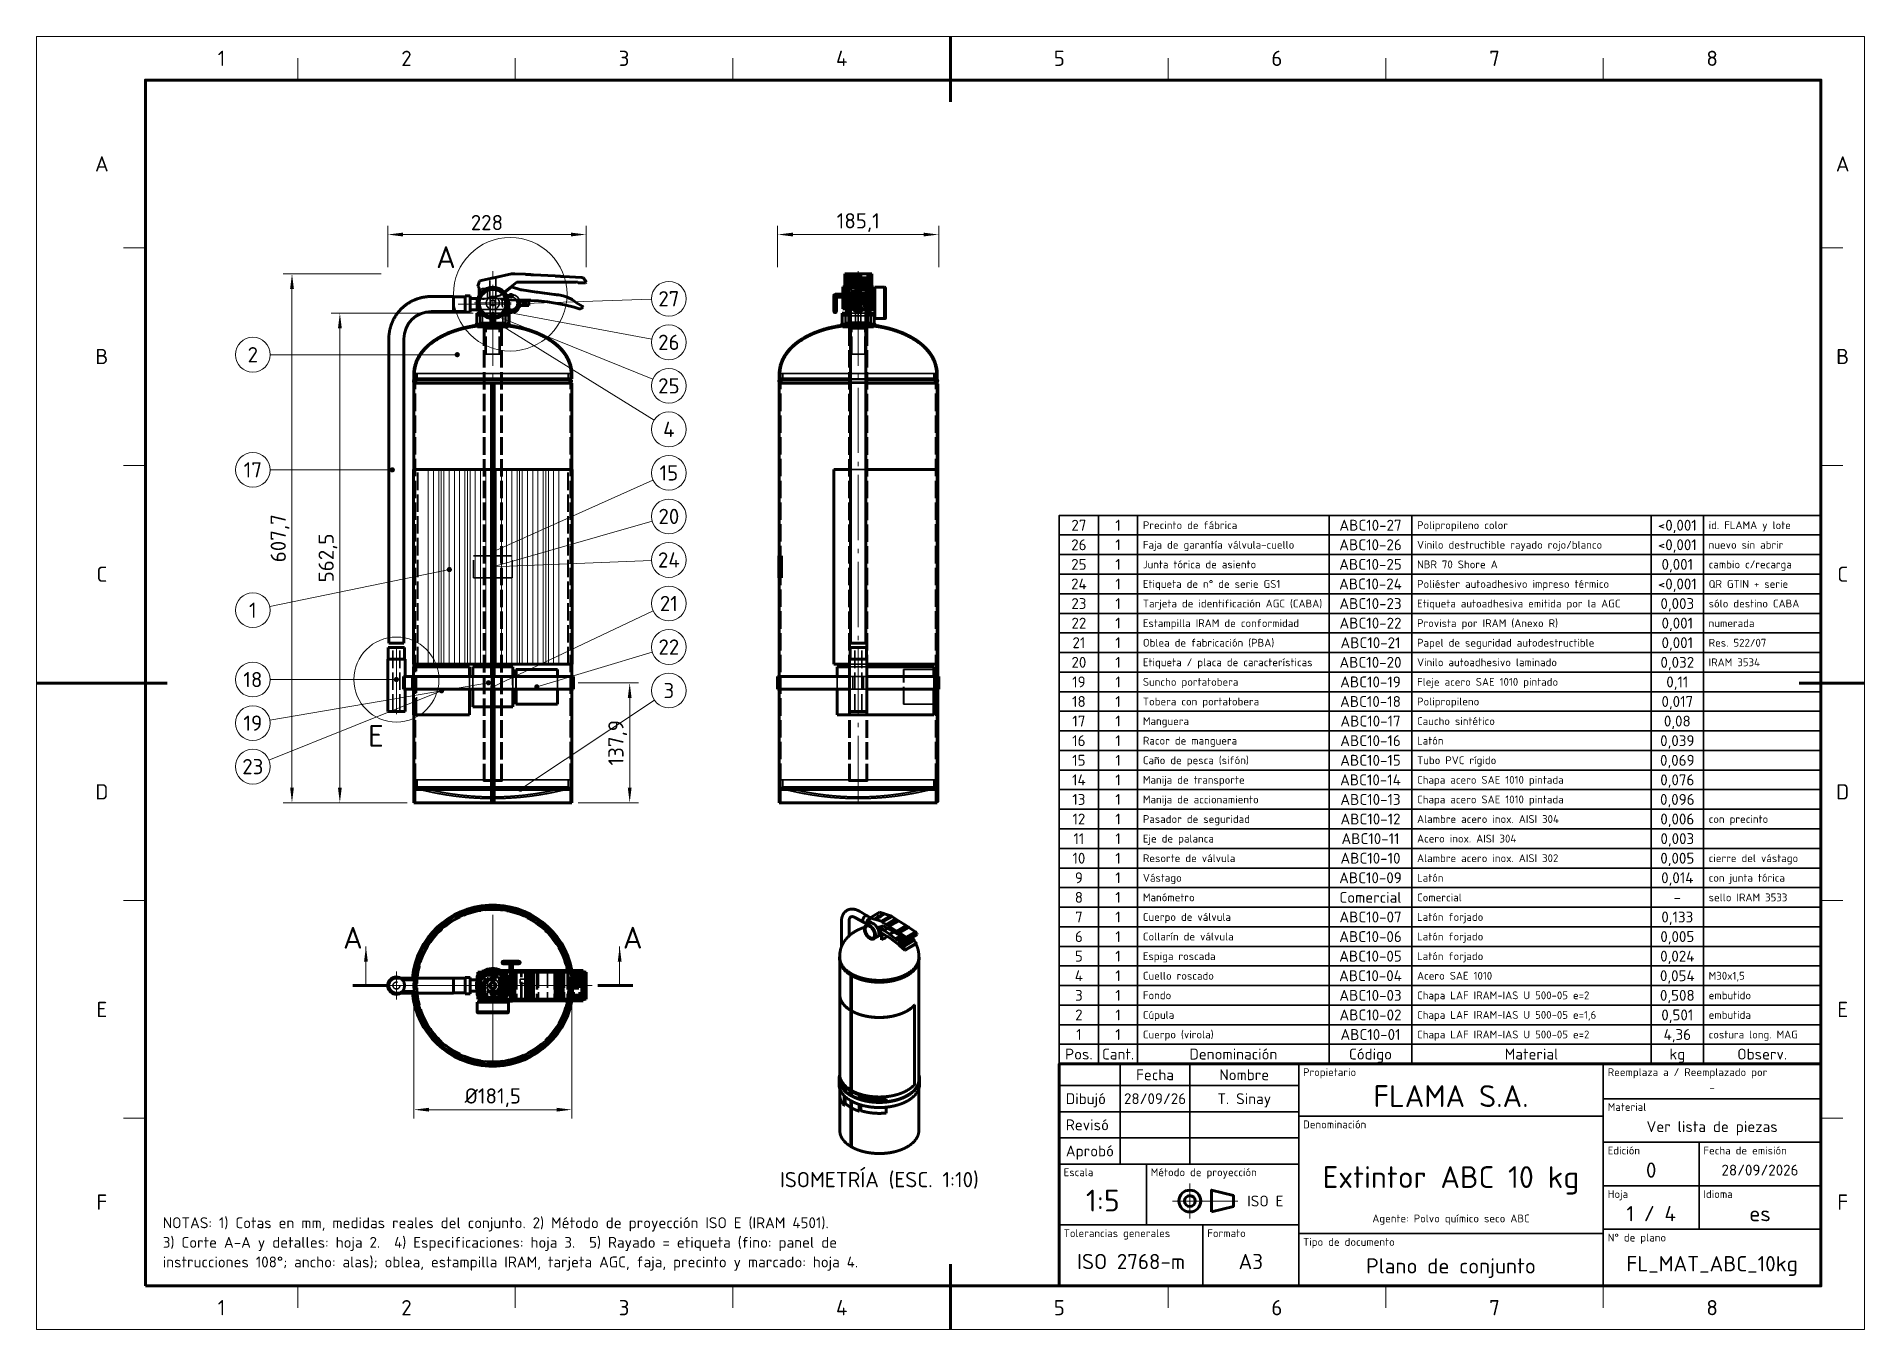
# Paper-space layout 'Hoja1_Conjunto' of a CAD drawing. Header units: millimetres. Extents: x 0 to 420, y 0 to 297.
# The model-space entities are those that its viewports show. They can reach past a viewport. Long polylines and large blocks are cut down to what shows.
import ezdxf
from ezdxf.enums import TextEntityAlignment as Align

# ---------------------------------------------------------------- set-up
doc = ezdxf.new("R2010")
doc.units = ezdxf.units.MM
doc.linetypes.add('IRAM-E-TRAZOS', pattern=[5, 4, -1])
doc.linetypes.add('IRAM-F-TRAZO-PUNTO', pattern=[20, 15, -2, 1, -2])
for name, color, linetype, lineweight in [('01-VISIBLE', 7, 'CONTINUOUS', 70), ('02-OCULTA', 4, 'IRAM-E-TRAZOS', 35), ('03-EJE', 1, 'IRAM-F-TRAZO-PUNTO', 18), ('04-COTA', 3, 'CONTINUOUS', 18), ('05-RAYADO', 8, 'CONTINUOUS', 18), ('06-TEXTO', 7, 'CONTINUOUS', 25), ('07-RECUADRO', 7, 'CONTINUOUS', 70), ('08-FINA', 5, 'CONTINUOUS', 18), ('10-ROTULO', 7, 'CONTINUOUS', 35), ('11-TEXTO-ROTULO', 7, 'CONTINUOUS', 25)]:
    doc.layers.add(name, color=color, linetype=linetype, lineweight=lineweight)
doc.styles.add('ISO3098', font='isocpeur.ttf')
doc.dimstyles.new('FLAMA-IRAM', dxfattribs={"dimtxt": 3.5, "dimasz": 3.5, "dimexe": 2, "dimexo": 1.5, "dimgap": 1, "dimtad": 1, "dimdec": 1, "dimtxsty": 'ISO3098', "dimblk": 'IRAM_FLECHA', "dimblk1": 'IRAM_FLECHA', "dimblk2": 'IRAM_FLECHA', "dimcen": 2.5, "dimclrd": 256, "dimclre": 256, "dimclrt": 256, "dimazin": 3, "dimtfac": 1, "dimtmove": 0, "dimatfit": 3, "dimlwd": 18, "dimlwe": 18})

psp = doc.layouts.new('Hoja1_Conjunto')

msp = doc.modelspace()

# ---------------------------------------------------------------- texts
at = {"layer": '06-TEXTO', "style": 'ISO3098'}
for s, height, p in [('1', 3.5, (42.5, 292)), ('2', 3.5, (85, 292)), ('3', 3.5, (135, 292)), ('4', 3.5, (185, 292)), ('5', 3.5, (235, 292)), ('6', 3.5, (285, 292)), ('7', 3.5, (335, 292)), ('8', 3.5, (385, 292)), ('A', 3.5, (15, 267.75)), ('A', 3.5, (415, 267.75)), ('A', 5, (94.067, 246.325)), ('27', 3.5, (145.287, 236.766)), ('26', 3.5, (145.287, 226.766)), ('B', 3.5, (15, 223.5)), ('2', 3.5, (49.693, 223.92)), ('B', 3.5, (415, 223.5)), ('25', 3.5, (145.287, 216.766)), ('4', 3.5, (145.287, 206.766)), ('17', 3.5, (49.693, 197.464)), ('15', 3.5, (145.287, 196.766)), ('20', 3.5, (145.287, 186.766)), ('24', 3.5, (145.287, 176.766)), ('C', 3.5, (15, 173.5)), ('C', 3.5, (415, 173.5)), ('21', 3.5, (145.287, 166.766)), ('1', 3.5, (49.693, 165.229)), ('22', 3.5, (145.287, 156.766)), ('18', 3.5, (49.693, 149.289)), ('3', 3.5, (145.287, 146.766)), ('19', 3.5, (49.693, 139.289)), ('E', 5, (77.975, 136.352)), ('23', 3.5, (49.693, 129.289)), ('D', 3.5, (15, 123.5)), ('D', 3.5, (415, 123.5)), ('A', 5, (72.683, 89.989)), ('A', 5, (136.983, 89.989)), ('E', 3.5, (15, 73.5)), ('E', 3.5, (415, 73.5)), ('ISOMETRÍA (ESC. 1:10)', 3.5, (193.644, 34.411)), ('F', 3.5, (15, 29.25)), ('F', 3.5, (415, 29.25)), ('1', 3.5, (42.5, 5)), ('2', 3.5, (85, 5)), ('3', 3.5, (135, 5)), ('4', 3.5, (185, 5)), ('5', 3.5, (235, 5)), ('6', 3.5, (285, 5)), ('7', 3.5, (335, 5)), ('8', 3.5, (385, 5))]:
    msp.add_text(s, height=height, dxfattribs=at).set_placement(p, align=Align.MIDDLE_CENTER)
for s, p in [('NOTAS: 1) Cotas en mm, medidas reales del conjunto. 2) Método de proyección ISO E (IRAM 4501).', (29, 22.5)), ('3) Corte A-A y detalles: hoja 2.  4) Especificaciones: hoja 3.  5) Rayado = etiqueta (fino: panel de', (29, 18)), ('instrucciones 108°; ancho: alas); oblea, estampilla IRAM, tarjeta AGC, faja, precinto y marcado: hoja 4.', (29, 13.5))]:
    msp.add_text(s, height=2.5, dxfattribs=at).set_placement(p, align=Align.BOTTOM_LEFT)
at = {"layer": '11-TEXTO-ROTULO', "style": 'ISO3098'}
for s, height, p in [('27', 2.5, (239.5, 184.75)), ('1', 2.5, (248.5, 184.75)), ('ABC10-27', 2.5, (306.5, 184.75)), ('<0,001', 2.5, (377, 184.75)), ('26', 2.5, (239.5, 180.25)), ('1', 2.5, (248.5, 180.25)), ('ABC10-26', 2.5, (306.5, 180.25)), ('<0,001', 2.5, (377, 180.25)), ('25', 2.5, (239.5, 175.75)), ('1', 2.5, (248.5, 175.75)), ('ABC10-25', 2.5, (306.5, 175.75)), ('0,001', 2.5, (377, 175.75)), ('24', 2.5, (239.5, 171.25)), ('1', 2.5, (248.5, 171.25)), ('ABC10-24', 2.5, (306.5, 171.25)), ('<0,001', 2.5, (377, 171.25)), ('23', 2.5, (239.5, 166.75)), ('1', 2.5, (248.5, 166.75)), ('ABC10-23', 2.5, (306.5, 166.75)), ('0,003', 2.5, (377, 166.75)), ('22', 2.5, (239.5, 162.25)), ('1', 2.5, (248.5, 162.25)), ('ABC10-22', 2.5, (306.5, 162.25)), ('0,001', 2.5, (377, 162.25)), ('21', 2.5, (239.5, 157.75)), ('1', 2.5, (248.5, 157.75)), ('ABC10-21', 2.5, (306.5, 157.75)), ('0,001', 2.5, (377, 157.75)), ('20', 2.5, (239.5, 153.25)), ('1', 2.5, (248.5, 153.25)), ('ABC10-20', 2.5, (306.5, 153.25)), ('0,032', 2.5, (377, 153.25)), ('19', 2.5, (239.5, 148.75)), ('1', 2.5, (248.5, 148.75)), ('ABC10-19', 2.5, (306.5, 148.75)), ('0,11', 2.5, (377, 148.75)), ('18', 2.5, (239.5, 144.25)), ('1', 2.5, (248.5, 144.25)), ('ABC10-18', 2.5, (306.5, 144.25)), ('0,017', 2.5, (377, 144.25)), ('17', 2.5, (239.5, 139.75)), ('1', 2.5, (248.5, 139.75)), ('ABC10-17', 2.5, (306.5, 139.75)), ('0,08', 2.5, (377, 139.75)), ('16', 2.5, (239.5, 135.25)), ('1', 2.5, (248.5, 135.25)), ('ABC10-16', 2.5, (306.5, 135.25)), ('0,039', 2.5, (377, 135.25)), ('15', 2.5, (239.5, 130.75)), ('1', 2.5, (248.5, 130.75)), ('ABC10-15', 2.5, (306.5, 130.75)), ('0,069', 2.5, (377, 130.75)), ('14', 2.5, (239.5, 126.25)), ('1', 2.5, (248.5, 126.25)), ('ABC10-14', 2.5, (306.5, 126.25)), ('0,076', 2.5, (377, 126.25)), ('13', 2.5, (239.5, 121.75)), ('1', 2.5, (248.5, 121.75)), ('ABC10-13', 2.5, (306.5, 121.75)), ('0,096', 2.5, (377, 121.75)), ('12', 2.5, (239.5, 117.25)), ('1', 2.5, (248.5, 117.25)), ('ABC10-12', 2.5, (306.5, 117.25)), ('0,006', 2.5, (377, 117.25)), ('11', 2.5, (239.5, 112.75)), ('1', 2.5, (248.5, 112.75)), ('ABC10-11', 2.5, (306.5, 112.75)), ('0,003', 2.5, (377, 112.75)), ('10', 2.5, (239.5, 108.25)), ('1', 2.5, (248.5, 108.25)), ('ABC10-10', 2.5, (306.5, 108.25)), ('0,005', 2.5, (377, 108.25)), ('9', 2.5, (239.5, 103.75)), ('1', 2.5, (248.5, 103.75)), ('ABC10-09', 2.5, (306.5, 103.75)), ('0,014', 2.5, (377, 103.75)), ('8', 2.5, (239.5, 99.25)), ('1', 2.5, (248.5, 99.25)), ('Comercial', 2.5, (306.5, 99.25)), ('-', 2.5, (377, 99.25)), ('7', 2.5, (239.5, 94.75)), ('1', 2.5, (248.5, 94.75)), ('ABC10-07', 2.5, (306.5, 94.75)), ('0,133', 2.5, (377, 94.75)), ('6', 2.5, (239.5, 90.25)), ('1', 2.5, (248.5, 90.25)), ('ABC10-06', 2.5, (306.5, 90.25)), ('0,005', 2.5, (377, 90.25)), ('5', 2.5, (239.5, 85.75)), ('1', 2.5, (248.5, 85.75)), ('ABC10-05', 2.5, (306.5, 85.75)), ('0,024', 2.5, (377, 85.75)), ('4', 2.5, (239.5, 81.25)), ('1', 2.5, (248.5, 81.25)), ('ABC10-04', 2.5, (306.5, 81.25)), ('0,054', 2.5, (377, 81.25)), ('3', 2.5, (239.5, 76.75)), ('1', 2.5, (248.5, 76.75)), ('ABC10-03', 2.5, (306.5, 76.75)), ('0,508', 2.5, (377, 76.75)), ('2', 2.5, (239.5, 72.25)), ('1', 2.5, (248.5, 72.25)), ('ABC10-02', 2.5, (306.5, 72.25)), ('0,501', 2.5, (377, 72.25)), ('1', 2.5, (239.5, 67.75)), ('1', 2.5, (248.5, 67.75)), ('ABC10-01', 2.5, (306.5, 67.75)), ('4,36', 2.5, (377, 67.75)), ('Pos.', 2.5, (239.5, 63.25)), ('Cant.', 2.5, (248.5, 63.25)), ('Denominación', 2.5, (275, 63.25)), ('Código', 2.5, (306.5, 63.25)), ('Material', 2.5, (343.5, 63.25)), ('kg', 2.5, (377, 63.25)), ('Observ.', 2.5, (396.5, 63.25)), ('Fecha', 2.5, (257, 58.5)), ('Nombre', 2.5, (277.5, 58.5)), ('FLAMA S.A.', 5, (325, 53.6)), ('-', 1.8, (385, 55.6)), ('28/09/26', 2.5, (257, 53)), ('T. Sinay', 2.5, (277.5, 53)), ('Ver lista de piezas', 2.5, (385, 46.6)), ('0', 3.5, (371, 36.6)), ('28/09/2026', 2.5, (396, 36.6)), ('Extintor ABC 10 kg', 5, (325, 35)), ('1:5', 5, (245, 29.6)), ('Agente: Polvo químico seco ABC', 1.8, (325, 25.5)), ('1 / 4', 3.5, (371, 26.6)), ('es', 3.5, (396, 26.6)), ('ISO 2768-m', 3.5, (251.5, 15.6)), ('A3', 3.5, (279, 15.6)), ('FL_MAT_ABC_10kg', 3.5, (385, 15.1)), ('Plano de conjunto', 3.5, (325, 14.6))]:
    msp.add_text(s, height=height, dxfattribs=at).set_placement(p, align=Align.MIDDLE_CENTER)
for s, height, p in [('Precinto de fábrica', 1.8, (254.2, 184.75)), ('Polipropileno color', 1.8, (317.2, 184.75)), ('id. FLAMA y lote', 1.8, (384.2, 184.75)), ('Faja de garantía válvula-cuello', 1.8, (254.2, 180.25)), ('Vinilo destructible rayado rojo/blanco', 1.8, (317.2, 180.25)), ('nuevo sin abrir', 1.8, (384.2, 180.25)), ('Junta tórica de asiento', 1.8, (254.2, 175.75)), ('NBR 70 Shore A', 1.8, (317.2, 175.75)), ('cambio c/recarga', 1.8, (384.2, 175.75)), ('Etiqueta de n° de serie GS1', 1.8, (254.2, 171.25)), ('Poliéster autoadhesivo impreso térmico', 1.8, (317.2, 171.25)), ('QR GTIN + serie', 1.8, (384.2, 171.25)), ('Tarjeta de identificación AGC (CABA)', 1.8, (254.2, 166.75)), ('Etiqueta autoadhesiva emitida por la AGC', 1.8, (317.2, 166.75)), ('sólo destino CABA', 1.8, (384.2, 166.75)), ('Estampilla IRAM de conformidad', 1.8, (254.2, 162.25)), ('Provista por IRAM (Anexo R)', 1.8, (317.2, 162.25)), ('numerada', 1.8, (384.2, 162.25)), ('Oblea de fabricación (PBA)', 1.8, (254.2, 157.75)), ('Papel de seguridad autodestructible', 1.8, (317.2, 157.75)), ('Res. 522/07', 1.8, (384.2, 157.75)), ('Etiqueta / placa de características', 1.8, (254.2, 153.25)), ('Vinilo autoadhesivo laminado', 1.8, (317.2, 153.25)), ('IRAM 3534', 1.8, (384.2, 153.25)), ('Suncho portatobera', 1.8, (254.2, 148.75)), ('Fleje acero SAE 1010 pintado', 1.8, (317.2, 148.75)), ('Tobera con portatobera', 1.8, (254.2, 144.25)), ('Polipropileno', 1.8, (317.2, 144.25)), ('Manguera', 1.8, (254.2, 139.75)), ('Caucho sintético', 1.8, (317.2, 139.75)), ('Racor de manguera', 1.8, (254.2, 135.25)), ('Latón', 1.8, (317.2, 135.25)), ('Caño de pesca (sifón)', 1.8, (254.2, 130.75)), ('Tubo PVC rígido', 1.8, (317.2, 130.75)), ('Manija de transporte', 1.8, (254.2, 126.25)), ('Chapa acero SAE 1010 pintada', 1.8, (317.2, 126.25)), ('Manija de accionamiento', 1.8, (254.2, 121.75)), ('Chapa acero SAE 1010 pintada', 1.8, (317.2, 121.75)), ('Pasador de seguridad', 1.8, (254.2, 117.25)), ('Alambre acero inox. AISI 304', 1.8, (317.2, 117.25)), ('con precinto', 1.8, (384.2, 117.25)), ('Eje de palanca', 1.8, (254.2, 112.75)), ('Acero inox. AISI 304', 1.8, (317.2, 112.75)), ('Resorte de válvula', 1.8, (254.2, 108.25)), ('Alambre acero inox. AISI 302', 1.8, (317.2, 108.25)), ('cierre del vástago', 1.8, (384.2, 108.25)), ('Vástago', 1.8, (254.2, 103.75)), ('Latón', 1.8, (317.2, 103.75)), ('con junta tórica', 1.8, (384.2, 103.75)), ('Manómetro', 1.8, (254.2, 99.25)), ('Comercial', 1.8, (317.2, 99.25)), ('sello IRAM 3533', 1.8, (384.2, 99.25)), ('Cuerpo de válvula', 1.8, (254.2, 94.75)), ('Latón forjado', 1.8, (317.2, 94.75)), ('Collarín de válvula', 1.8, (254.2, 90.25)), ('Latón forjado', 1.8, (317.2, 90.25)), ('Espiga roscada', 1.8, (254.2, 85.75)), ('Latón forjado', 1.8, (317.2, 85.75)), ('Cuello roscado', 1.8, (254.2, 81.25)), ('Acero SAE 1010', 1.8, (317.2, 81.25)), ('M30x1,5', 1.8, (384.2, 81.25)), ('Fondo', 1.8, (254.2, 76.75)), ('Chapa LAF IRAM-IAS U 500-05 e=2', 1.8, (317.2, 76.75)), ('embutido', 1.8, (384.2, 76.75)), ('Cúpula', 1.8, (254.2, 72.25)), ('Chapa LAF IRAM-IAS U 500-05 e=1,6', 1.8, (317.2, 72.25)), ('embutida', 1.8, (384.2, 72.25)), ('Cuerpo (virola)', 1.8, (254.2, 67.75)), ('Chapa LAF IRAM-IAS U 500-05 e=2', 1.8, (317.2, 67.75)), ('costura long. MAG', 1.8, (384.2, 67.75)), ('Dibujó', 2.5, (236.5, 53)), ('Revisó', 2.5, (236.5, 47)), ('Aprobó', 2.5, (236.5, 41))]:
    msp.add_text(s, height=height, dxfattribs=at).set_placement(p, align=Align.MIDDLE_LEFT)
for s, p in [('Propietario', (291, 60)), ('Reemplaza a / Reemplazado por', (361, 60)), ('Material', (361, 52)), ('Denominación', (291, 48)), ('Edición', (361, 42)), ('Fecha de emisión', (383, 42)), ('Escala', (236, 37)), ('Método de proyección', (256, 37)), ('Hoja', (361, 32)), ('Idioma', (383, 32)), ('Tolerancias generales', (236, 23)), ('Formato', (269, 23)), ('Tipo de documento', (291, 21)), ('N° de plano', (361, 22))]:
    msp.add_text(s, height=1.8, dxfattribs=at).set_placement(p, align=Align.TOP_LEFT)
msp.add_text('ISO E', height=2.5, dxfattribs=at).set_placement((286.5, 29.5), align=Align.MIDDLE_RIGHT)

# ---------------------------------------------------------------- blocks, each defined once
blk = doc.blocks.new('IRAM_FLECHA')
blk.add_solid([(0, 0), (-1, 0.125), (-1, -0.125)])

# ---------------------------------------------------------------- dimensions: what is measured, and where the dimension line sits
at = {"layer": '04-COTA'}
for base, p1, p2, override in [((80.693, 251.521), (80.693, 242.521), (126.287, 242.521), {"dimlfac": 5}), ((170.287, 251.521), (170.287, 242.521), (207.307, 242.521), {"dimlfac": 5}), ((86.683, 50.479), (86.683, 78.989), (122.983, 78.989), {"dimlfac": 5, "dimpost": '%%c<>'})]:
    msp.add_linear_dim(base=base, p1=p1, p2=p2, dimstyle='FLAMA-IRAM', override=override, dxfattribs=at).render()
for base, p1, p2 in [((58.693, 120.979), (80.693, 120.979), (80.693, 242.521)), ((69.693, 120.979), (86.683, 120.979), (101.833, 233.479)), ((136.287, 120.979), (122.983, 120.979), (122.983, 148.554))]:
    msp.add_linear_dim(base=base, p1=p1, p2=p2, angle=90, dimstyle='FLAMA-IRAM', override={"dimlfac": 5}, dxfattribs=at).render()

# ---------------------------------------------------------------- hatches: boundary and pattern name
at = {"layer": '05-RAYADO'}
h = msp.add_hatch(dxfattribs=at)
h.set_pattern_fill('ANSI31', scale=0.94488, angle=45)
h.paths.add_polyline_path([(122.095, 152.82), (122.095, 197.549), (87.571, 197.549), (87.571, 152.82)])
h = msp.add_hatch(dxfattribs=at)
h.set_pattern_fill('ANSI31', scale=0.377953, angle=45)
h.paths.add_polyline_path([(119.517, 152.82), (119.517, 197.549), (90.149, 197.549), (90.149, 152.82)])
at = {"layer": '08-FINA'}
h = msp.add_hatch(color=7, dxfattribs=at)
h.dxf.hatch_style = 1
edge = h.paths.add_edge_path()
edge.add_arc((112.113, 235.699), 0.6, 0, 360)
h = msp.add_hatch(color=7, dxfattribs=at)
h.dxf.hatch_style = 1
edge = h.paths.add_edge_path()
edge.add_arc((104.833, 233.179), 0.6, 0, 360)
h = msp.add_hatch(color=7, dxfattribs=at)
h.dxf.hatch_style = 1
edge = h.paths.add_edge_path()
edge.add_arc((104.833, 231.818), 0.6, 0, 360)
h = msp.add_hatch(color=7, dxfattribs=at)
h.dxf.hatch_style = 1
edge = h.paths.add_edge_path()
edge.add_arc((108.499, 233.609), 0.6, 0, 360)
h = msp.add_hatch(color=7, dxfattribs=at)
h.dxf.hatch_style = 1
edge = h.paths.add_edge_path()
edge.add_arc((96.665, 223.92), 0.6, 0, 360)
h = msp.add_hatch(color=7, dxfattribs=at)
h.dxf.hatch_style = 1
edge = h.paths.add_edge_path()
edge.add_arc((81.743, 197.464), 0.6, 0, 360)
h = msp.add_hatch(color=7, dxfattribs=at)
h.dxf.hatch_style = 1
edge = h.paths.add_edge_path()
edge.add_arc((104.833, 178.629), 0.6, 0, 360)
h = msp.add_hatch(color=7, dxfattribs=at)
h.dxf.hatch_style = 1
edge = h.paths.add_edge_path()
edge.add_arc((94.85, 174.555), 0.6, 0, 360)
h = msp.add_hatch(color=7, dxfattribs=at)
h.dxf.hatch_style = 1
edge = h.paths.add_edge_path()
edge.add_arc((104.833, 175.185), 0.6, 0, 360)
h = msp.add_hatch(color=7, dxfattribs=at)
h.dxf.hatch_style = 1
edge = h.paths.add_edge_path()
edge.add_arc((104.833, 175.185), 0.6, 0, 360)
h = msp.add_hatch(color=7, dxfattribs=at)
h.dxf.hatch_style = 1
edge = h.paths.add_edge_path()
edge.add_arc((82.683, 149.289), 0.6, 0, 360)
h = msp.add_hatch(color=7, dxfattribs=at)
h.dxf.hatch_style = 1
edge = h.paths.add_edge_path()
edge.add_arc((93.068, 146.72), 0.6, 0, 360)
h = msp.add_hatch(color=7, dxfattribs=at)
h.dxf.hatch_style = 1
edge = h.paths.add_edge_path()
edge.add_arc((103.832, 148.554), 0.6, 0, 360)
h = msp.add_hatch(color=7, dxfattribs=at)
h.dxf.hatch_style = 1
edge = h.paths.add_edge_path()
edge.add_arc((104.833, 147.62), 0.6, 0, 360)
h = msp.add_hatch(color=7, dxfattribs=at)
h.dxf.hatch_style = 1
edge = h.paths.add_edge_path()
edge.add_arc((114.945, 147.62), 0.6, 0, 360)
h = msp.add_hatch(color=7, dxfattribs=at)
h.dxf.hatch_style = 1
edge = h.paths.add_edge_path()
edge.add_arc((111.186, 124.109), 0.6, 0, 360)
h = msp.add_hatch(color=7, dxfattribs=at)
h.dxf.hatch_style = 1
h.paths.add_polyline_path([(75.683, 87.989), (75.245, 84.489), (76.12, 84.489)])
h = msp.add_hatch(color=7, dxfattribs=at)
h.dxf.hatch_style = 1
h.paths.add_polyline_path([(133.983, 87.989), (133.546, 84.489), (134.421, 84.489)])

# ---------------------------------------------------------------- linework, layer by layer
at = {"layer": '01-VISIBLE'}
for p, q in [((101.633, 240.337), (101.361, 239.659)), ((101.361, 239.659), (101.701, 239.287)), ((101.701, 240.675), (101.633, 240.337)), ((101.887, 240.861), (101.701, 240.675)), ((104.629, 241.505), (101.887, 240.861)), ((104.731, 241.505), (104.629, 241.505)), ((104.833, 241.437), (104.731, 241.505)), ((104.969, 241.573), (104.833, 241.437)), ((105.071, 241.607), (104.969, 241.573)), ((109.101, 242.521), (105.071, 241.607)), ((107.424, 238.297), (110.387, 240.591)), ((109.135, 239.507), (107.504, 238.212)), ((109.845, 242.521), (109.101, 242.521)), ((111.301, 238.797), (109.135, 239.507)), ((109.879, 242.487), (109.845, 242.521)), ((112.317, 242.385), (109.879, 242.487)), ((110.387, 240.591), (123.933, 240.591)), ((112.351, 242.353), (112.317, 242.385)), ((112.961, 242.353), (112.351, 242.353)), ((112.995, 242.319), (112.961, 242.353)), ((113.571, 242.319), (112.995, 242.319)), ((113.605, 242.285), (113.571, 242.319)), ((114.181, 242.285), (113.605, 242.285)), ((114.215, 242.251), (114.181, 242.285)), ((119.125, 242.013), (114.215, 242.251)), ((119.159, 241.979), (119.125, 242.013)), ((119.769, 241.979), (119.159, 241.979)), ((119.803, 241.945), (119.769, 241.979)), ((120.377, 241.945), (119.803, 241.945)), ((120.411, 241.911), (120.377, 241.945)), ((120.987, 241.911), (120.411, 241.911)), ((121.021, 241.877), (120.987, 241.911)), ((125.323, 241.675), (121.021, 241.877)), ((123.933, 240.591), (124.001, 240.625)), ((124.001, 240.625), (124.273, 240.557)), ((124.273, 240.557), (124.441, 240.421)), ((124.441, 240.421), (126.101, 240.421)), ((125.559, 241.573), (125.323, 241.675)), ((126.085, 241.049), (125.559, 241.573)), ((126.287, 240.607), (126.085, 241.049)), ((126.101, 240.421), (126.287, 240.607)), ((185.597, 239.507), (185.297, 239.507)), ((185.297, 239.507), (185.297, 237.679)), ((185.597, 238.637), (185.597, 239.507)), ((185.597, 239.496), (185.697, 239.496)), ((191.897, 242.521), (185.697, 242.521)), ((185.697, 242.521), (185.697, 241.607)), ((185.697, 241.607), (188.139, 241.607)), ((185.697, 241.607), (185.697, 241.573)), ((185.697, 241.573), (185.697, 241.505)), ((185.697, 241.573), (188.11, 241.573)), ((185.697, 241.505), (185.697, 240.861)), ((185.697, 241.505), (188.127, 241.505)), ((185.697, 240.861), (185.697, 240.675)), ((185.697, 240.861), (191.897, 240.861)), ((185.697, 240.675), (185.697, 240.337)), ((185.697, 240.675), (191.897, 240.675)), ((185.697, 240.337), (185.697, 239.659)), ((185.697, 240.337), (191.897, 240.337)), ((185.697, 239.659), (185.697, 239.287)), ((185.697, 239.659), (191.897, 239.659)), ((189.455, 241.607), (191.897, 241.607)), ((189.467, 241.505), (191.897, 241.505)), ((189.484, 241.573), (191.897, 241.573)), ((191.897, 242.521), (191.897, 241.607)), ((191.897, 241.607), (191.897, 241.573)), ((191.897, 241.573), (191.897, 241.505)), ((191.897, 241.505), (191.897, 240.861)), ((191.897, 240.861), (191.897, 240.675)), ((191.897, 240.675), (191.897, 240.337)), ((191.897, 240.337), (191.897, 239.659)), ((191.897, 239.659), (191.897, 239.287)), ((191.897, 239.496), (191.997, 239.496)), ((192.297, 239.507), (191.997, 239.507)), ((191.997, 238.637), (191.997, 239.507)), ((192.297, 239.507), (192.297, 237.679)), ((95.773, 237.289), (90.683, 237.289)), ((98.473, 237.239), (95.773, 237.239)), ((99.653, 237.429), (98.473, 237.429)), ((101.233, 236.859), (99.653, 236.859)), ((101.233, 234.299), (101.233, 236.859)), ((101.701, 239.287), (101.701, 237.574)), ((108.367, 236.484), (112.825, 236.459)), ((108.433, 234.299), (108.433, 236.483)), ((108.439, 235.839), (108.479, 235.84)), ((108.519, 233.479), (108.439, 235.839)), ((108.479, 235.84), (108.559, 233.479)), ((111.113, 236.199), (113.113, 236.199)), ((111.539, 238.797), (111.301, 238.797)), ((114.891, 238.289), (111.539, 238.797)), ((112.825, 236.459), (112.859, 236.425)), ((112.859, 236.425), (113.537, 236.425)), ((113.537, 236.425), (113.571, 236.391)), ((113.571, 236.391), (115.365, 236.289)), ((115.129, 238.289), (114.891, 238.289)), ((118.955, 237.713), (115.129, 238.289)), ((115.365, 236.289), (117.397, 236.053)), ((117.397, 236.053), (119.125, 235.781)), ((119.193, 237.713), (118.955, 237.713)), ((119.125, 235.781), (121.327, 235.341)), ((119.463, 237.645), (119.193, 237.713)), ((119.903, 237.645), (119.463, 237.645)), ((120.987, 237.407), (119.903, 237.645)), ((121.901, 237.103), (120.987, 237.407)), ((121.327, 235.341), (123.493, 234.799)), ((123.053, 236.561), (121.901, 237.103)), ((123.459, 236.323), (123.053, 236.561)), ((123.663, 236.121), (123.459, 236.323)), ((124.069, 235.849), (123.663, 236.121)), ((125.357, 235.037), (124.069, 235.849)), ((185.297, 237.799), (183.497, 237.799)), ((185.297, 237.159), (183.777, 237.159)), ((185.297, 237.679), (185.697, 237.679)), ((185.297, 237.679), (185.297, 237.509)), ((185.297, 237.509), (185.597, 237.509)), ((185.297, 237.509), (185.297, 237.239)), ((185.297, 237.239), (185.597, 237.239)), ((185.297, 237.239), (185.297, 237.051)), ((185.297, 237.051), (185.697, 237.051)), ((185.297, 237.051), (185.297, 236.865)), ((185.297, 236.865), (185.297, 236.679)), ((185.297, 236.865), (185.697, 236.865)), ((185.297, 236.679), (185.697, 236.679)), ((185.297, 236.679), (185.297, 236.493)), ((185.297, 236.493), (185.997, 236.493)), ((185.297, 236.493), (185.297, 236.459)), ((185.297, 236.459), (185.297, 236.425)), ((185.297, 236.459), (185.997, 236.459)), ((185.297, 236.425), (185.297, 236.391)), ((185.297, 236.425), (185.997, 236.425)), ((185.297, 236.391), (185.297, 236.289)), ((185.297, 236.391), (185.997, 236.391)), ((185.297, 236.289), (185.297, 236.053)), ((185.297, 236.289), (185.997, 236.289)), ((185.297, 236.053), (185.297, 235.781)), ((185.297, 236.053), (185.997, 236.053)), ((185.297, 235.781), (185.297, 235.341)), ((185.297, 235.781), (185.997, 235.781)), ((185.297, 235.341), (185.297, 234.799)), ((185.297, 235.341), (185.997, 235.341)), ((185.697, 238.637), (185.497, 238.637)), ((185.697, 237.837), (185.497, 237.837)), ((185.597, 237.667), (185.697, 237.667)), ((185.597, 237.509), (185.597, 237.667)), ((185.597, 237.239), (185.597, 237.509)), ((185.697, 237.482), (185.597, 237.482)), ((185.697, 237.475), (185.597, 237.475)), ((185.697, 237.469), (185.597, 237.469)), ((185.697, 237.464), (185.597, 237.464)), ((185.697, 237.46), (185.597, 237.46)), ((185.597, 237.107), (185.597, 237.239)), ((185.697, 237.107), (185.597, 237.107)), ((185.697, 239.287), (185.697, 236.985)), ((185.697, 239.287), (191.897, 239.287)), ((185.697, 236.985), (185.697, 236.797)), ((185.697, 236.985), (187.584, 236.985)), ((185.697, 236.797), (185.697, 236.663)), ((185.697, 236.797), (186.01, 236.797)), ((185.697, 236.663), (185.997, 236.663)), ((185.997, 234.299), (185.997, 236.763)), ((186.597, 236.859), (186.597, 236.898)), ((187.488, 236.898), (186.597, 236.898)), ((187.449, 236.859), (186.797, 236.859)), ((187.449, 236.859), (186.797, 236.859)), ((190.01, 236.985), (191.897, 236.985)), ((190.997, 236.898), (190.106, 236.898)), ((190.797, 236.859), (190.145, 236.859)), ((190.797, 236.859), (190.145, 236.859)), ((190.997, 236.859), (190.997, 236.898)), ((191.584, 236.797), (191.897, 236.797)), ((191.597, 234.299), (191.597, 236.763)), ((191.597, 236.663), (191.897, 236.663)), ((191.897, 239.287), (191.897, 236.985)), ((192.097, 238.637), (191.897, 238.637)), ((192.097, 237.837), (191.897, 237.837)), ((191.897, 237.679), (192.297, 237.679)), ((191.897, 237.667), (191.997, 237.667)), ((191.997, 237.482), (191.897, 237.482)), ((191.997, 237.475), (191.897, 237.475)), ((191.997, 237.469), (191.897, 237.469)), ((191.997, 237.464), (191.897, 237.464)), ((191.997, 237.46), (191.897, 237.46)), ((191.897, 237.299), (192.397, 237.299)), ((191.897, 236.985), (191.897, 236.797)), ((191.897, 236.797), (191.897, 236.663)), ((191.997, 237.509), (191.997, 237.667)), ((191.997, 237.299), (191.997, 237.509)), ((191.997, 237.509), (192.297, 237.509)), ((192.397, 237.799), (192.297, 237.799)), ((192.297, 237.679), (192.297, 237.509)), ((192.297, 237.509), (192.297, 237.299)), ((192.397, 236.399), (192.637, 236.399)), ((192.637, 239.399), (194.837, 239.399)), ((95.773, 233.809), (90.683, 233.809)), ((98.473, 233.859), (95.773, 233.859)), ((99.653, 233.669), (98.473, 233.669)), ((101.433, 234.239), (99.653, 234.239)), ((101.153, 230.935), (101.153, 233.479)), ((108.508, 231.079), (108.508, 231.479)), ((108.513, 231.479), (108.513, 233.479)), ((108.513, 230.935), (108.513, 231.079)), ((108.519, 231.379), (108.519, 233.479)), ((108.559, 231.379), (108.519, 231.379)), ((108.559, 233.479), (108.559, 231.379)), ((111.113, 235.199), (113.113, 235.199)), ((123.493, 234.799), (124.679, 234.427)), ((124.679, 234.427), (124.883, 234.427)), ((124.883, 234.427), (125.323, 234.597)), ((125.323, 234.597), (125.577, 234.817)), ((125.577, 234.817), (125.357, 235.037)), ((185.117, 230.935), (185.117, 233.479)), ((185.297, 234.799), (185.297, 234.427)), ((185.297, 234.799), (185.997, 234.799)), ((185.297, 234.427), (185.997, 234.427)), ((186.077, 233.479), (186.077, 234.299)), ((187.057, 234.299), (186.797, 234.299)), ((190.797, 234.299), (190.537, 234.299)), ((191.517, 233.479), (191.517, 234.299)), ((191.597, 234.299), (192.397, 234.299)), ((192.397, 235.199), (192.637, 235.199)), ((192.477, 230.679), (192.477, 233.479)), ((192.637, 232.199), (194.837, 232.199)), ((80.943, 227.549), (80.943, 157.639)), ((84.423, 227.549), (84.423, 157.639)), ((187.057, 227.549), (187.057, 157.639)), ((190.537, 227.549), (190.537, 157.639)), ((86.683, 218.391), (86.683, 219.591)), ((122.983, 218.391), (122.983, 219.591)), ((170.647, 218.391), (170.647, 219.591)), ((206.947, 218.391), (206.947, 219.591)), ((86.764, 217.594), (86.683, 217.391)), ((86.683, 197.549), (86.683, 217.391)), ((87.083, 218.391), (87.011, 218.211)), ((104.533, 149.994), (104.533, 217.191)), ((104.533, 217.191), (105.133, 217.191)), ((105.133, 149.994), (105.133, 217.191)), ((122.655, 218.211), (122.583, 218.391)), ((122.983, 197.549), (122.983, 217.391)), ((170.728, 217.594), (170.647, 217.391)), ((170.647, 177.685), (170.647, 217.391)), ((171.047, 218.391), (170.975, 218.211)), ((206.547, 218.391), (206.619, 218.211)), ((206.866, 217.594), (206.947, 217.391)), ((206.947, 217.191), (206.947, 217.391)), ((207.067, 149.994), (207.067, 217.191)), ((86.623, 152.82), (86.623, 197.549)), ((123.043, 152.82), (123.043, 197.549)), ((183.17, 152.82), (183.17, 197.549)), ((170.587, 172.685), (170.587, 177.685)), ((171.144, 172.685), (171.144, 177.685)), ((171.202, 177.685), (171.144, 177.685)), ((171.202, 172.685), (171.202, 177.685)), ((170.647, 149.994), (170.647, 172.685)), ((171.202, 172.685), (171.144, 172.685)), ((80.803, 153.959), (80.803, 156.639)), ((84.563, 153.959), (84.563, 156.639)), ((186.917, 153.959), (186.917, 156.639)), ((190.677, 153.959), (190.677, 156.639)), ((80.693, 141.939), (80.693, 153.959)), ((84.673, 149.994), (84.673, 153.959)), ((86.623, 149.994), (86.623, 152.22)), ((86.683, 152.22), (86.683, 152.82)), ((99.495, 149.994), (99.495, 152.22)), ((99.512, 152.22), (99.495, 152.22)), ((99.512, 149.994), (99.512, 152.22)), ((100.267, 149.994), (100.267, 152.22)), ((109.399, 149.994), (109.399, 152.22)), ((110.154, 151.62), (110.171, 151.62)), ((110.154, 149.994), (110.154, 151.62)), ((110.171, 149.994), (110.171, 151.62)), ((119.737, 149.994), (119.737, 151.62)), ((122.983, 149.994), (122.983, 152.82)), ((183.95, 149.994), (183.95, 152.22)), ((186.807, 141.939), (186.807, 153.959)), ((190.787, 141.939), (190.787, 153.959)), ((206.207, 149.994), (206.207, 152.22)), ((206.367, 152.22), (206.425, 152.22)), ((206.367, 149.994), (206.367, 152.22)), ((206.425, 149.994), (206.425, 152.22)), ((84.32, 149.994), (86.362, 149.994)), ((84.32, 147.114), (84.32, 149.994)), ((84.32, 147.114), (86.362, 147.114)), ((84.673, 141.939), (84.673, 147.114)), ((86.362, 147.114), (86.362, 149.994)), ((86.623, 141.22), (86.623, 147.114)), ((99.495, 141.22), (99.495, 147.114)), ((99.512, 141.22), (99.512, 147.114)), ((100.267, 143.02), (100.267, 147.114)), ((104.533, 121.179), (104.533, 147.114)), ((105.133, 121.179), (105.133, 147.114)), ((109.399, 143.02), (109.399, 147.114)), ((110.154, 143.62), (110.154, 147.114)), ((110.171, 143.62), (110.171, 147.114)), ((119.737, 143.62), (119.737, 147.114)), ((122.983, 120.979), (122.983, 147.114)), ((123.343, 147.114), (123.343, 149.994)), ((170.287, 147.114), (170.287, 149.994)), ((170.647, 120.979), (170.647, 147.114)), ((183.95, 141.22), (183.95, 147.114)), ((206.207, 141.22), (206.207, 147.114)), ((206.367, 143.02), (206.367, 147.114)), ((206.425, 143.02), (206.425, 147.114)), ((207.067, 121.179), (207.067, 147.114)), ((207.307, 147.114), (207.307, 149.994)), ((110.154, 143.62), (110.171, 143.62)), ((206.367, 143.02), (206.425, 143.02)), ((86.683, 120.979), (86.683, 141.22)), ((99.512, 141.22), (99.495, 141.22)), ((104.533, 121.179), (105.133, 121.179)), ((206.947, 120.979), (206.947, 121.179)), ((184.942, 93.679), (184.942, 87.892)), ((186.682, 93.679), (186.682, 90.387)), ((190.005, 93.52), (188.206, 94.559)), ((190.875, 95.026), (189.076, 96.065)), ((190.767, 93.109), (190.018, 93.541)), ((191.386, 93.301), (190.608, 92.852)), ((191.569, 94.597), (190.863, 95.005)), ((191.416, 94.399), (191.32, 94.177)), ((191.32, 94.177), (191.44, 93.956)), ((191.44, 94.523), (191.416, 94.399)), ((191.506, 94.561), (191.44, 94.523)), ((191.44, 93.956), (191.44, 93.328)), ((193.698, 95.826), (191.506, 94.561)), ((192.475, 94.264), (191.506, 94.561)), ((191.618, 93.459), (191.689, 93.499)), ((193.335, 94.76), (192.475, 94.264)), ((192.511, 94.243), (192.475, 94.264)), ((193.363, 94.735), (192.511, 94.243)), ((192.547, 94.195), (192.511, 94.243)), ((192.596, 94.222), (192.547, 94.195)), ((193.449, 94.715), (192.596, 94.222)), ((192.632, 94.215), (192.596, 94.222)), ((193.495, 94.714), (192.632, 94.215)), ((194.056, 93.766), (192.632, 94.215)), ((193.169, 92.291), (194.511, 92.715)), ((193.927, 92.447), (193.217, 92.206)), ((193.362, 92.281), (194.033, 92.508)), ((193.362, 92.281), (193.635, 92.438)), ((194.667, 95.53), (193.698, 95.826)), ((194.667, 95.53), (193.808, 95.033)), ((194.703, 95.509), (193.852, 95.017)), ((193.927, 92.447), (194.033, 92.508)), ((194.693, 91.715), (193.927, 92.447)), ((194.788, 95.488), (193.934, 94.995)), ((194.824, 95.481), (193.96, 94.983)), ((194.033, 92.508), (194.045, 92.497)), ((194.318, 92.654), (194.045, 92.497)), ((194.056, 93.766), (196.248, 95.031)), ((194.319, 93.614), (194.056, 93.766)), ((194.319, 93.614), (196.512, 94.88)), ((194.332, 93.593), (194.319, 93.614)), ((194.332, 93.593), (196.524, 94.859)), ((195.193, 93.054), (194.332, 93.593)), ((194.511, 92.715), (199.3, 89.95)), ((194.703, 95.509), (194.667, 95.53)), ((194.74, 95.46), (194.703, 95.509)), ((194.824, 95.481), (194.788, 95.488)), ((196.248, 95.031), (194.824, 95.481)), ((197.386, 94.319), (195.193, 93.054)), ((195.205, 93.034), (195.193, 93.054)), ((197.398, 94.299), (195.205, 93.034)), ((195.421, 92.909), (195.205, 93.034)), ((197.613, 94.175), (195.421, 92.909)), ((195.433, 92.889), (195.421, 92.909)), ((197.625, 94.154), (195.433, 92.889)), ((195.637, 92.771), (195.433, 92.889)), ((197.829, 94.037), (195.637, 92.771)), ((195.649, 92.75), (195.637, 92.771)), ((197.841, 94.016), (195.649, 92.75)), ((195.853, 92.633), (195.649, 92.75)), ((198.045, 93.898), (195.853, 92.633)), ((195.865, 92.612), (195.853, 92.633)), ((198.057, 93.877), (195.865, 92.612)), ((197.6, 91.512), (195.865, 92.612)), ((196.512, 94.88), (196.248, 95.031)), ((196.524, 94.859), (196.512, 94.88)), ((197.386, 94.319), (196.524, 94.859)), ((197.398, 94.299), (197.386, 94.319)), ((197.613, 94.175), (197.398, 94.299)), ((199.793, 92.778), (197.6, 91.512)), ((199.805, 92.757), (197.612, 91.492)), ((197.625, 94.154), (197.613, 94.175)), ((197.829, 94.037), (197.625, 94.154)), ((200.02, 92.633), (197.828, 91.367)), ((197.841, 94.016), (197.829, 94.037)), ((200.032, 92.612), (197.84, 91.346)), ((198.045, 93.898), (197.841, 94.016)), ((200.235, 92.495), (198.043, 91.229)), ((198.057, 93.877), (198.045, 93.898)), ((200.247, 92.474), (198.055, 91.208)), ((199.793, 92.778), (198.057, 93.877)), ((199.805, 92.757), (199.793, 92.778)), ((200.02, 92.633), (199.805, 92.757)), ((200.032, 92.612), (200.02, 92.633)), ((200.235, 92.495), (200.032, 92.612)), ((200.247, 92.474), (200.235, 92.495)), ((200.451, 92.356), (200.247, 92.474)), ((193.186, 90.183), (192.408, 89.734)), ((193.191, 92.253), (193.362, 92.352)), ((193.192, 92.25), (193.375, 92.356)), ((193.193, 92.248), (193.385, 92.359)), ((193.194, 92.247), (193.393, 92.362)), ((193.195, 92.246), (193.398, 92.363)), ((193.202, 92.233), (193.21, 92.233)), ((193.504, 92.397), (193.206, 92.225)), ((193.483, 92.39), (193.21, 92.233)), ((193.506, 91.457), (195.232, 90.449)), ((193.548, 90.825), (193.644, 90.77)), ((193.776, 91.758), (193.811, 91.778)), ((193.936, 91.481), (193.971, 91.501)), ((194.166, 90.375), (194.146, 91.083)), ((194.16, 91.075), (194.18, 90.368)), ((194.166, 89.518), (194.166, 90.375)), ((194.18, 89.51), (194.166, 89.518)), ((194.779, 90.713), (194.18, 90.368)), ((194.18, 90.368), (194.18, 89.51)), ((195.495, 90.269), (194.18, 89.51)), ((194.693, 91.715), (195.469, 92.163)), ((194.777, 91.666), (194.693, 91.715)), ((194.777, 91.666), (195.553, 92.114)), ((195.962, 90.775), (194.777, 91.666)), ((194.872, 89.887), (194.945, 89.929)), ((194.872, 89.808), (194.872, 89.909)), ((194.945, 89.929), (194.945, 89.951)), ((194.945, 89.929), (195.013, 89.889)), ((195.013, 89.889), (195.013, 89.991)), ((195.232, 90.449), (195.244, 90.428)), ((195.244, 90.428), (195.483, 90.29)), ((195.483, 90.29), (195.495, 90.269)), ((195.495, 90.269), (196.13, 89.861)), ((196.917, 91.326), (195.962, 90.775)), ((196.046, 90.726), (195.962, 90.775)), ((197.002, 91.278), (196.046, 90.726)), ((197.399, 89.71), (196.046, 90.726)), ((196.13, 89.861), (196.848, 89.35)), ((196.848, 89.35), (197.459, 88.887)), ((198.558, 90.379), (197.399, 89.71)), ((197.483, 89.661), (197.399, 89.71)), ((197.459, 88.887), (198.238, 88.257)), ((198.642, 90.331), (197.483, 89.661)), ((197.579, 89.579), (197.483, 89.661)), ((198.762, 90.262), (197.579, 89.579)), ((197.734, 89.489), (197.579, 89.579)), ((197.612, 91.492), (197.6, 91.512)), ((197.828, 91.367), (197.612, 91.492)), ((198.917, 90.172), (197.734, 89.489)), ((198.117, 89.17), (197.734, 89.489)), ((197.84, 91.346), (197.828, 91.367)), ((198.043, 91.229), (197.84, 91.346)), ((198.055, 91.208), (198.043, 91.229)), ((198.259, 91.091), (198.055, 91.208)), ((199.382, 89.9), (198.117, 89.17)), ((198.441, 88.86), (198.117, 89.17)), ((198.238, 88.257), (199.003, 87.594)), ((200.451, 92.356), (198.259, 91.091)), ((198.271, 91.07), (198.259, 91.091)), ((200.463, 92.335), (198.271, 91.07)), ((199.792, 90.109), (198.271, 91.07)), ((199.755, 89.619), (198.441, 88.86)), ((198.848, 88.403), (198.441, 88.86)), ((201.323, 89.832), (198.848, 88.403)), ((198.991, 88.223), (198.848, 88.403)), ((201.466, 89.652), (198.991, 88.223)), ((199.063, 88.099), (198.991, 88.223)), ((201.538, 89.528), (199.063, 88.099)), ((201.682, 89.334), (199.207, 87.905)), ((199.3, 89.95), (199.324, 89.95)), ((199.324, 89.95), (199.421, 89.867)), ((199.421, 89.867), (199.48, 89.777)), ((199.48, 89.777), (200.067, 89.438)), ((202.137, 88.74), (199.662, 87.311)), ((202.215, 88.605), (199.74, 87.176)), ((201.984, 91.375), (199.792, 90.109)), ((199.875, 90.019), (199.792, 90.109)), ((202.067, 91.285), (199.875, 90.019)), ((200.061, 89.698), (199.875, 90.019)), ((202.253, 90.964), (200.061, 89.698)), ((200.133, 89.476), (200.061, 89.698)), ((200.067, 89.438), (200.133, 89.476)), ((202.325, 90.742), (200.133, 89.476)), ((200.463, 92.335), (200.451, 92.356)), ((201.984, 91.375), (200.463, 92.335)), ((201.323, 89.832), (201.127, 90.051)), ((201.466, 89.652), (201.323, 89.832)), ((201.538, 89.528), (201.466, 89.652)), ((201.682, 89.334), (201.538, 89.528)), ((202.137, 88.74), (201.682, 89.334)), ((202.067, 91.285), (201.984, 91.375)), ((202.253, 90.964), (202.067, 91.285)), ((202.215, 88.605), (202.137, 88.74)), ((202.325, 90.742), (202.253, 90.964)), ((108.713, 82.489), (108.713, 84.011)), ((109.353, 82.489), (109.353, 84.011)), ((184.569, 85.419), (184.569, 85.909)), ((184.569, 76.91), (184.569, 84.601)), ((199.003, 87.594), (199.423, 87.2)), ((199.207, 87.905), (199.063, 88.099)), ((199.662, 87.311), (199.207, 87.905)), ((199.423, 87.2), (199.495, 87.158)), ((199.495, 87.158), (199.65, 87.138)), ((199.65, 87.138), (199.74, 87.176)), ((199.74, 87.176), (199.662, 87.311)), ((202.719, 85.419), (202.719, 85.909)), ((202.719, 57.07), (202.719, 84.601)), ((95.773, 80.729), (90.683, 80.729)), ((98.473, 80.679), (95.773, 80.679)), ((99.653, 80.869), (98.473, 80.869)), ((101.233, 80.299), (99.653, 80.299)), ((101.233, 78.989), (101.233, 80.989)), ((101.633, 82.089), (101.361, 82.089)), ((101.361, 82.089), (101.361, 75.889)), ((101.701, 82.089), (101.633, 82.089)), ((101.633, 82.089), (101.633, 75.889)), ((101.887, 82.089), (101.701, 82.089)), ((101.701, 82.089), (101.701, 75.889)), ((104.629, 82.089), (101.887, 82.089)), ((101.887, 82.089), (101.887, 75.889)), ((102.287, 82.089), (102.287, 82.289)), ((103.087, 82.089), (103.087, 82.289)), ((104.731, 82.089), (104.629, 82.089)), ((104.629, 82.089), (104.629, 79.659)), ((104.833, 82.089), (104.731, 82.089)), ((104.731, 82.089), (104.731, 79.682)), ((104.969, 82.089), (104.833, 82.089)), ((104.833, 82.089), (104.833, 79.689)), ((105.071, 82.089), (104.969, 82.089)), ((104.969, 82.089), (104.969, 79.676)), ((105.239, 82.489), (105.053, 82.489)), ((105.053, 82.489), (105.053, 82.089)), ((109.101, 82.089), (105.071, 82.089)), ((105.071, 82.089), (105.071, 79.648)), ((105.109, 82.089), (105.109, 82.189)), ((105.109, 82.189), (105.239, 82.189)), ((105.239, 82.489), (105.239, 82.189)), ((106.459, 82.489), (105.239, 82.489)), ((105.239, 82.189), (106.459, 82.189)), ((106.459, 82.489), (106.459, 82.189)), ((106.831, 82.489), (106.459, 82.489)), ((106.459, 82.189), (106.806, 82.189)), ((106.522, 82.089), (106.522, 82.189)), ((106.534, 82.089), (106.534, 82.189)), ((106.545, 82.089), (106.545, 82.189)), ((106.556, 82.089), (106.556, 82.189)), ((106.566, 82.089), (106.566, 82.189)), ((106.806, 82.189), (106.806, 82.089)), ((109.135, 82.489), (106.831, 82.489)), ((106.831, 82.489), (106.831, 82.089)), ((107.237, 82.089), (107.237, 82.189)), ((107.237, 82.189), (109.135, 82.189)), ((109.101, 75.889), (109.101, 82.089)), ((109.845, 82.089), (109.101, 82.089)), ((109.135, 82.189), (109.135, 82.489)), ((111.301, 82.489), (109.135, 82.489)), ((109.135, 82.189), (109.168, 82.189)), ((109.168, 82.189), (109.168, 82.089)), ((109.845, 75.889), (109.845, 82.089)), ((109.879, 82.089), (109.845, 82.089)), ((112.317, 82.089), (109.879, 82.089)), ((109.879, 75.889), (109.879, 82.089)), ((111.301, 82.089), (111.301, 82.489)), ((111.539, 82.489), (111.301, 82.489)), ((111.539, 82.089), (111.539, 82.489)), ((114.891, 82.489), (111.539, 82.489)), ((112.351, 82.089), (112.317, 82.089)), ((112.317, 82.089), (112.317, 75.889)), ((112.961, 82.089), (112.351, 82.089)), ((112.351, 82.089), (112.351, 75.889)), ((112.995, 82.089), (112.961, 82.089)), ((112.961, 82.089), (112.961, 75.889)), ((113.571, 82.089), (112.995, 82.089)), ((112.995, 82.089), (112.995, 75.889)), ((113.605, 82.089), (113.571, 82.089)), ((113.571, 82.089), (113.571, 75.889)), ((114.181, 82.089), (113.605, 82.089)), ((113.605, 82.089), (113.605, 75.889)), ((114.215, 82.089), (114.181, 82.089)), ((114.181, 82.089), (114.181, 75.889)), ((119.125, 82.089), (114.215, 82.089)), ((114.215, 82.089), (114.215, 75.889)), ((114.891, 82.489), (114.891, 82.089)), ((115.129, 82.489), (114.891, 82.489)), ((115.129, 82.489), (115.129, 82.089)), ((118.955, 82.489), (115.129, 82.489)), ((118.955, 82.489), (118.955, 82.089)), ((119.193, 82.489), (118.955, 82.489)), ((119.159, 82.089), (119.125, 82.089)), ((119.125, 82.089), (119.125, 75.889)), ((119.769, 82.089), (119.159, 82.089)), ((119.159, 82.089), (119.159, 75.889)), ((119.193, 82.489), (119.193, 82.089)), ((119.463, 82.489), (119.193, 82.489)), ((119.463, 82.489), (119.463, 82.089)), ((119.903, 82.489), (119.463, 82.489)), ((119.803, 82.089), (119.769, 82.089)), ((119.769, 82.089), (119.769, 75.889)), ((120.377, 82.089), (119.803, 82.089)), ((119.803, 82.089), (119.803, 75.889)), ((119.903, 82.489), (119.903, 82.089)), ((120.987, 82.489), (119.903, 82.489)), ((120.411, 82.089), (120.377, 82.089)), ((120.377, 82.089), (120.377, 75.889)), ((120.987, 82.089), (120.411, 82.089)), ((120.411, 82.089), (120.411, 75.889)), ((120.987, 82.489), (120.987, 82.089)), ((121.901, 82.489), (120.987, 82.489)), ((121.021, 82.089), (120.987, 82.089)), ((120.987, 82.089), (120.987, 75.889)), ((125.323, 82.089), (121.021, 82.089)), ((121.021, 82.089), (121.021, 75.889)), ((121.901, 82.489), (121.901, 82.089)), ((123.053, 82.489), (121.901, 82.489)), ((123.053, 82.489), (123.053, 82.089)), ((123.459, 82.489), (123.053, 82.489)), ((123.459, 82.489), (123.459, 82.089)), ((123.663, 82.489), (123.459, 82.489)), ((123.663, 82.489), (123.663, 82.089)), ((124.069, 82.489), (123.663, 82.489)), ((124.069, 82.489), (124.069, 82.089)), ((125.357, 82.489), (124.069, 82.489)), ((125.559, 82.089), (125.323, 82.089)), ((125.323, 82.089), (125.323, 75.889)), ((125.357, 82.489), (125.357, 82.089)), ((125.577, 82.489), (125.357, 82.489)), ((126.085, 82.089), (125.559, 82.089)), ((125.559, 82.089), (125.559, 75.889)), ((125.577, 82.489), (125.577, 82.089)), ((126.287, 82.089), (126.085, 82.089)), ((126.085, 82.089), (126.085, 75.889)), ((126.287, 82.089), (126.287, 75.889)), ((187.078, 53.73), (187.078, 81.261)), ((187.078, 81.261), (187.29, 81.138)), ((187.29, 53.61), (187.29, 81.138)), ((95.773, 77.249), (90.683, 77.249)), ((98.473, 77.299), (95.773, 77.299)), ((99.653, 77.109), (98.473, 77.109)), ((101.233, 77.679), (99.653, 77.679)), ((101.233, 76.989), (101.233, 78.989)), ((101.361, 78.989), (101.233, 78.989)), ((101.633, 75.889), (101.361, 75.889)), ((101.701, 75.889), (101.633, 75.889)), ((101.887, 75.889), (101.701, 75.889)), ((104.629, 75.889), (101.887, 75.889)), ((102.287, 75.689), (102.287, 75.889)), ((103.087, 75.689), (103.087, 75.889)), ((103.333, 75.889), (103.333, 75.389)), ((104.629, 78.32), (104.629, 75.889)), ((104.731, 75.889), (104.629, 75.889)), ((104.731, 78.297), (104.731, 75.889)), ((104.833, 75.889), (104.731, 75.889)), ((104.833, 78.289), (104.833, 75.889)), ((104.969, 75.889), (104.833, 75.889)), ((104.969, 78.303), (104.969, 75.889)), ((105.071, 75.889), (104.969, 75.889)), ((105.071, 78.331), (105.071, 75.889)), ((109.101, 75.889), (105.071, 75.889)), ((105.247, 75.789), (106.459, 75.789)), ((105.247, 75.789), (105.247, 75.489)), ((105.411, 75.889), (105.411, 75.789)), ((106.459, 75.789), (106.806, 75.789)), ((106.459, 75.789), (106.459, 75.489)), ((106.522, 75.789), (106.522, 75.889)), ((106.534, 75.789), (106.534, 75.889)), ((106.545, 75.789), (106.545, 75.889)), ((106.556, 75.789), (106.556, 75.889)), ((106.566, 75.789), (106.566, 75.889)), ((106.806, 75.889), (106.806, 75.789)), ((106.831, 75.889), (106.831, 75.489)), ((107.237, 75.789), (107.237, 75.889)), ((107.237, 75.789), (109.135, 75.789)), ((109.845, 75.889), (109.101, 75.889)), ((109.135, 75.489), (109.135, 75.789)), ((109.135, 75.789), (109.168, 75.789)), ((109.168, 75.889), (109.168, 75.789)), ((109.879, 75.889), (109.845, 75.889)), ((112.317, 75.889), (109.879, 75.889)), ((111.301, 75.489), (111.301, 75.889)), ((111.539, 75.489), (111.539, 75.889)), ((112.351, 75.889), (112.317, 75.889)), ((112.961, 75.889), (112.351, 75.889)), ((112.995, 75.889), (112.961, 75.889)), ((113.571, 75.889), (112.995, 75.889)), ((113.605, 75.889), (113.571, 75.889)), ((114.181, 75.889), (113.605, 75.889)), ((114.215, 75.889), (114.181, 75.889)), ((119.125, 75.889), (114.215, 75.889)), ((114.891, 75.889), (114.891, 75.489)), ((115.129, 75.889), (115.129, 75.489)), ((118.955, 75.889), (118.955, 75.489)), ((119.159, 75.889), (119.125, 75.889)), ((119.769, 75.889), (119.159, 75.889)), ((119.193, 75.889), (119.193, 75.489)), ((119.463, 75.889), (119.463, 75.489)), ((119.803, 75.889), (119.769, 75.889)), ((120.377, 75.889), (119.803, 75.889)), ((119.903, 75.889), (119.903, 75.489)), ((120.411, 75.889), (120.377, 75.889)), ((120.987, 75.889), (120.411, 75.889)), ((121.021, 75.889), (120.987, 75.889)), ((120.987, 75.889), (120.987, 75.489)), ((125.323, 75.889), (121.021, 75.889)), ((121.901, 75.889), (121.901, 75.489)), ((123.053, 75.889), (123.053, 75.489)), ((123.459, 75.889), (123.459, 75.489)), ((123.663, 75.889), (123.663, 75.489)), ((124.069, 75.889), (124.069, 75.489)), ((125.559, 75.889), (125.323, 75.889)), ((125.357, 75.889), (125.357, 75.489)), ((126.085, 75.889), (125.559, 75.889)), ((125.577, 75.889), (125.577, 75.489)), ((126.287, 75.889), (126.085, 75.889)), ((184.539, 58.65), (184.539, 76.91)), ((101.233, 75.149), (101.233, 72.949)), ((104.233, 75.389), (104.233, 75.149)), ((106.459, 75.489), (105.247, 75.489)), ((105.433, 75.389), (105.433, 75.149)), ((106.333, 75.489), (106.333, 75.389)), ((106.831, 75.489), (106.459, 75.489)), ((109.135, 75.489), (106.831, 75.489)), ((108.433, 75.149), (108.433, 72.949)), ((108.713, 75.389), (108.713, 75.489)), ((111.301, 75.489), (109.135, 75.489)), ((109.353, 75.389), (109.353, 75.489)), ((111.539, 75.489), (111.301, 75.489)), ((114.891, 75.489), (111.539, 75.489)), ((115.129, 75.489), (114.891, 75.489)), ((118.955, 75.489), (115.129, 75.489)), ((119.193, 75.489), (118.955, 75.489)), ((119.463, 75.489), (119.193, 75.489)), ((119.903, 75.489), (119.463, 75.489)), ((120.987, 75.489), (119.903, 75.489)), ((121.901, 75.489), (120.987, 75.489)), ((123.053, 75.489), (121.901, 75.489)), ((123.459, 75.489), (123.053, 75.489)), ((123.663, 75.489), (123.459, 75.489)), ((124.069, 75.489), (123.663, 75.489)), ((125.357, 75.489), (124.069, 75.489)), ((125.577, 75.489), (125.357, 75.489)), ((201.729, 74.532), (201.756, 74.524)), ((201.756, 56.263), (201.756, 74.524)), ((104.533, 60.719), (104.533, 60.722)), ((104.533, 60.719), (105.133, 60.719)), ((105.133, 60.719), (105.133, 60.722)), ((184.389, 56.32), (184.389, 57.496)), ((184.539, 57.496), (184.539, 58.405)), ((184.539, 53.914), (184.539, 55.362)), ((185.627, 55.949), (185.601, 55.941)), ((185.601, 55.032), (185.601, 55.941)), ((185.627, 55.003), (185.627, 55.949)), ((185.823, 55.747), (185.797, 55.738)), ((185.797, 54.83), (185.797, 55.738)), ((202.719, 45.651), (202.719, 55.271)), ((202.899, 56.32), (202.899, 57.496)), ((184.569, 45.651), (184.569, 53.488)), ((185.601, 51.45), (185.601, 53.676)), ((185.627, 51.458), (185.601, 51.45)), ((185.627, 51.458), (185.627, 53.65)), ((185.797, 51.983), (185.797, 53.487)), ((187.078, 42.064), (187.078, 52.554)), ((187.29, 41.942), (187.29, 52.435)), ((189.04, 53.889), (189.025, 53.874)), ((189.025, 52.966), (189.025, 53.874)), ((189.025, 50.119), (189.025, 51.69)), ((189.04, 52.96), (189.04, 53.889)), ((189.04, 50.133), (189.04, 51.685)), ((189.39, 53.532), (189.376, 53.516)), ((189.376, 52.852), (189.376, 53.516)), ((189.376, 50.25), (189.376, 51.579)), ((195.208, 52.999), (195.213, 52.982)), ((195.213, 52.318), (195.213, 52.982)), ((195.213, 49.716), (195.213, 51.054)), ((189.04, 50.133), (189.025, 50.119)), ((187.078, 42.064), (187.29, 41.942))]:
    msp.add_line(p, q, dxfattribs=at)
for points in [[(188.1, 241.505), (188.102, 241.516), (188.103, 241.527), (188.104, 241.539), (188.106, 241.55), (188.108, 241.561), (188.11, 241.573)], [(188.11, 241.573), (188.114, 241.579), (188.119, 241.585), (188.123, 241.591), (188.128, 241.596), (188.133, 241.601), (188.139, 241.607)], [(189.467, 241.505), (189.371, 241.46), (189.27, 241.431), (189.166, 241.413), (189.061, 241.4), (188.955, 241.393), (188.85, 241.389), (188.744, 241.389), (188.639, 241.393), (188.533, 241.4), (188.428, 241.413), (188.324, 241.431), (188.223, 241.46), (188.127, 241.505)], [(188.139, 241.607), (188.242, 241.649), (188.351, 241.675), (188.462, 241.692), (188.573, 241.703), (188.685, 241.709), (188.797, 241.711)], [(188.797, 241.711), (188.909, 241.709), (189.021, 241.703), (189.132, 241.692), (189.243, 241.675), (189.352, 241.649), (189.455, 241.607)], [(189.455, 241.607), (189.461, 241.601), (189.466, 241.596), (189.471, 241.591), (189.475, 241.585), (189.48, 241.579), (189.484, 241.573)], [(189.484, 241.573), (189.486, 241.561), (189.488, 241.55), (189.49, 241.539), (189.491, 241.527), (189.492, 241.516), (189.494, 241.505)], [(90.683, 237.289), (90.582, 237.288), (90.482, 237.286), (90.381, 237.284), (90.28, 237.28), (90.18, 237.276), (90.079, 237.27), (89.979, 237.263), (89.879, 237.255), (89.778, 237.246), (89.678, 237.237), (89.578, 237.226), (89.478, 237.214), (89.378, 237.201), (89.279, 237.187), (89.179, 237.172), (89.08, 237.156), (88.981, 237.139), (88.882, 237.121), (88.783, 237.101), (88.684, 237.081), (88.586, 237.06), (88.488, 237.038), (88.39, 237.015), (88.292, 236.99), (88.195, 236.965), (88.097, 236.939), (88, 236.912), (87.904, 236.884), (87.808, 236.854), (87.711, 236.824), (87.616, 236.793), (87.52, 236.761), (87.425, 236.728), (87.331, 236.693), (87.236, 236.658), (87.142, 236.622), (87.049, 236.585), (86.956, 236.547), (86.863, 236.508), (86.77, 236.468), (86.679, 236.427), (86.587, 236.385), (86.496, 236.343), (86.405, 236.299), (86.315, 236.254), (86.225, 236.209), (86.136, 236.162), (86.047, 236.115), (85.959, 236.066), (85.871, 236.017), (85.784, 235.967), (85.697, 235.916), (85.611, 235.864), (85.525, 235.811), (85.44, 235.757), (85.356, 235.703), (85.272, 235.647), (85.188, 235.591), (85.106, 235.533), (85.023, 235.475), (84.942, 235.417), (84.861, 235.357), (84.78, 235.296), (84.701, 235.235), (84.621, 235.173), (84.543, 235.109), (84.465, 235.046), (84.388, 234.981), (84.312, 234.916), (84.236, 234.849), (84.161, 234.782), (84.086, 234.714), (84.013, 234.646), (83.94, 234.577), (83.867, 234.507), (83.796, 234.436), (83.725, 234.364), (83.655, 234.292), (83.586, 234.219), (83.517, 234.145), (83.449, 234.071), (83.382, 233.996), (83.316, 233.92), (83.251, 233.843), (83.186, 233.766), (83.122, 233.689), (83.059, 233.61), (82.997, 233.531), (82.935, 233.451), (82.875, 233.371), (82.815, 233.29), (82.756, 233.208), (82.698, 233.126), (82.641, 233.043), (82.584, 232.96), (82.529, 232.876), (82.474, 232.791), (82.421, 232.706), (82.368, 232.62), (82.316, 232.534), (82.265, 232.448), (82.215, 232.36), (82.165, 232.273), (82.117, 232.184), (82.069, 232.095), (82.023, 232.006), (81.977, 231.916), (81.933, 231.826), (81.889, 231.736), (81.846, 231.645), (81.804, 231.553), (81.763, 231.461), (81.723, 231.369), (81.684, 231.276), (81.646, 231.183), (81.609, 231.089), (81.573, 230.995), (81.538, 230.901), (81.504, 230.806), (81.471, 230.711), (81.439, 230.616), (81.407, 230.52), (81.377, 230.424), (81.348, 230.328), (81.32, 230.231), (81.292, 230.134), (81.266, 230.037), (81.241, 229.94), (81.217, 229.842), (81.194, 229.744), (81.171, 229.646), (81.15, 229.547), (81.13, 229.449), (81.111, 229.35), (81.093, 229.251), (81.076, 229.152), (81.06, 229.052), (81.045, 228.953), (81.031, 228.853), (81.018, 228.753), (81.006, 228.653), (80.995, 228.553), (80.985, 228.453), (80.976, 228.353), (80.968, 228.252), (80.962, 228.152), (80.956, 228.052), (80.951, 227.951), (80.948, 227.85), (80.945, 227.75), (80.944, 227.649), (80.943, 227.549)], [(95.773, 233.809), (95.773, 233.911), (95.773, 234.013), (95.773, 234.116), (95.773, 234.218), (95.773, 234.32), (95.773, 234.423), (95.773, 234.525), (95.773, 234.627), (95.773, 234.73), (95.773, 234.832), (95.773, 234.934), (95.773, 235.037), (95.773, 235.139), (95.773, 235.241), (95.773, 235.344), (95.773, 235.446), (95.773, 235.549), (95.773, 235.651), (95.773, 235.753), (95.773, 235.856), (95.773, 235.958), (95.773, 236.06), (95.773, 236.163), (95.773, 236.265), (95.773, 236.367), (95.773, 236.47), (95.773, 236.572), (95.773, 236.674), (95.773, 236.777), (95.773, 236.879), (95.773, 236.981), (95.773, 237.084), (95.773, 237.186), (95.773, 237.289)], [(98.473, 233.669), (98.473, 233.77), (98.473, 233.872), (98.473, 233.973), (98.473, 234.075), (98.473, 234.177), (98.473, 234.278), (98.473, 234.38), (98.473, 234.482), (98.473, 234.583), (98.473, 234.685), (98.473, 234.786), (98.473, 234.888), (98.473, 234.99), (98.473, 235.091), (98.473, 235.193), (98.473, 235.294), (98.473, 235.396), (98.473, 235.498), (98.473, 235.599), (98.473, 235.701), (98.473, 235.803), (98.473, 235.904), (98.473, 236.006), (98.473, 236.107), (98.473, 236.209), (98.473, 236.311), (98.473, 236.412), (98.473, 236.514), (98.473, 236.616), (98.473, 236.717), (98.473, 236.819), (98.473, 236.92), (98.473, 237.022), (98.473, 237.124), (98.473, 237.225), (98.473, 237.327), (98.473, 237.429)], [(99.653, 233.669), (99.653, 233.77), (99.653, 233.872), (99.653, 233.973), (99.653, 234.075), (99.653, 234.177), (99.653, 234.278), (99.653, 234.38), (99.653, 234.482), (99.653, 234.583), (99.653, 234.685), (99.653, 234.786), (99.653, 234.888), (99.653, 234.99), (99.653, 235.091), (99.653, 235.193), (99.653, 235.294), (99.653, 235.396), (99.653, 235.498), (99.653, 235.599), (99.653, 235.701), (99.653, 235.803), (99.653, 235.904), (99.653, 236.006), (99.653, 236.107), (99.653, 236.209), (99.653, 236.311), (99.653, 236.412), (99.653, 236.514), (99.653, 236.616), (99.653, 236.717), (99.653, 236.819), (99.653, 236.92), (99.653, 237.022), (99.653, 237.124), (99.653, 237.225), (99.653, 237.327), (99.653, 237.429)], [(101.233, 236.859), (101.26, 236.859), (101.286, 236.859), (101.313, 236.859), (101.339, 236.859), (101.366, 236.859), (101.393, 236.859)], [(110.329, 236.473), (110.379, 236.385), (110.423, 236.294), (110.461, 236.201), (110.492, 236.105), (110.517, 236.007), (110.536, 235.908), (110.547, 235.808), (110.553, 235.707), (110.551, 235.606), (110.543, 235.506), (110.528, 235.406), (110.507, 235.307), (110.479, 235.21), (110.445, 235.115), (110.404, 235.023), (110.358, 234.934), (110.306, 234.847), (110.248, 234.765), (110.184, 234.686), (110.116, 234.612), (110.043, 234.543), (109.965, 234.478), (109.884, 234.419), (109.798, 234.365), (109.71, 234.317), (109.618, 234.276), (109.523, 234.24), (109.427, 234.21), (109.329, 234.188), (109.229, 234.171), (109.129, 234.162), (109.028, 234.159), (108.927, 234.162), (108.827, 234.173), (108.727, 234.19), (108.629, 234.213), (108.533, 234.243)], [(108.866, 237.751), (108.866, 237.751), (108.866, 237.751), (108.866, 237.752), (108.866, 237.752), (108.866, 237.752), (108.867, 237.752)], [(111.113, 236.199), (111.113, 236.099), (111.113, 235.999), (111.113, 235.899), (111.113, 235.799), (111.113, 235.699), (111.113, 235.599), (111.113, 235.499), (111.113, 235.399), (111.113, 235.299), (111.113, 235.199)], [(113.113, 236.199), (113.113, 236.099), (113.113, 235.999), (113.113, 235.899), (113.113, 235.799), (113.113, 235.699), (113.113, 235.599), (113.113, 235.499), (113.113, 235.399), (113.113, 235.299), (113.113, 235.199)], [(183.217, 237.479), (183.217, 237.376), (183.217, 237.273), (183.217, 237.17), (183.217, 237.067), (183.217, 236.964), (183.217, 236.861), (183.217, 236.759), (183.217, 236.656), (183.217, 236.553), (183.217, 236.45), (183.217, 236.347), (183.217, 236.244), (183.217, 236.141), (183.217, 236.039), (183.217, 235.936), (183.217, 235.833), (183.217, 235.73), (183.217, 235.627), (183.217, 235.524), (183.217, 235.421), (183.217, 235.319), (183.217, 235.216), (183.217, 235.113), (183.217, 235.01), (183.217, 234.907), (183.217, 234.804), (183.217, 234.701), (183.217, 234.599), (183.217, 234.496), (183.217, 234.393), (183.217, 234.29), (183.217, 234.187), (183.217, 234.084), (183.217, 233.981), (183.217, 233.879)], [(183.497, 237.752), (183.497, 237.76), (183.497, 237.767), (183.497, 237.775), (183.497, 237.783), (183.497, 237.791), (183.497, 237.799)], [(183.777, 237.45), (183.767, 237.525), (183.74, 237.595), (183.696, 237.657), (183.64, 237.707), (183.572, 237.74), (183.497, 237.752)], [(183.777, 237.45), (183.777, 237.348), (183.777, 237.246), (183.777, 237.144), (183.777, 237.042), (183.777, 236.94), (183.777, 236.838), (183.777, 236.736), (183.777, 236.634), (183.777, 236.532), (183.777, 236.43), (183.777, 236.328), (183.777, 236.226), (183.777, 236.124), (183.777, 236.021), (183.777, 235.919), (183.777, 235.817), (183.777, 235.715), (183.777, 235.613), (183.777, 235.511), (183.777, 235.409), (183.777, 235.307), (183.777, 235.205), (183.777, 235.103), (183.777, 235.001), (183.777, 234.899), (183.777, 234.797), (183.777, 234.695), (183.777, 234.593), (183.777, 234.491), (183.777, 234.389), (183.777, 234.287), (183.777, 234.185), (183.777, 234.083), (183.777, 233.981), (183.777, 233.879)], [(185.497, 237.837), (185.497, 237.937), (185.497, 238.037), (185.497, 238.137), (185.497, 238.237), (185.497, 238.337), (185.497, 238.437), (185.497, 238.537), (185.497, 238.637)], [(185.997, 236.763), (185.997, 236.769), (185.999, 236.775), (186.001, 236.781), (186.004, 236.786), (186.007, 236.792), (186.01, 236.797)], [(186.01, 236.797), (186.012, 236.807), (186.015, 236.817), (186.017, 236.828), (186.019, 236.838), (186.022, 236.848), (186.024, 236.859)], [(186.797, 236.859), (186.687, 236.859), (186.576, 236.859), (186.466, 236.859), (186.355, 236.859), (186.245, 236.859), (186.135, 236.859), (186.024, 236.859)], [(187.057, 227.549), (187.057, 227.649), (187.057, 227.749), (187.057, 227.849), (187.057, 227.949), (187.057, 228.049), (187.057, 228.149), (187.057, 228.249), (187.057, 228.349), (187.057, 228.449), (187.057, 228.549), (187.057, 228.649), (187.057, 228.749), (187.057, 228.849), (187.057, 228.949), (187.057, 229.049), (187.057, 229.149), (187.057, 229.249), (187.057, 229.349), (187.057, 229.449), (187.057, 229.549), (187.057, 229.649), (187.057, 229.749), (187.057, 229.849), (187.057, 229.949), (187.057, 230.049), (187.057, 230.149), (187.057, 230.249), (187.057, 230.349), (187.057, 230.449), (187.057, 230.549), (187.057, 230.649), (187.057, 230.749), (187.057, 230.849), (187.057, 230.949), (187.057, 231.049), (187.057, 231.149), (187.057, 231.249), (187.057, 231.349), (187.057, 231.449), (187.057, 231.549), (187.057, 231.649), (187.057, 231.749), (187.057, 231.849), (187.057, 231.949), (187.057, 232.049), (187.057, 232.149), (187.057, 232.249), (187.057, 232.349), (187.057, 232.449), (187.057, 232.549), (187.057, 232.649), (187.057, 232.749), (187.057, 232.849), (187.057, 232.949), (187.057, 233.049), (187.057, 233.149), (187.057, 233.249), (187.057, 233.349), (187.057, 233.449), (187.057, 233.549), (187.057, 233.649), (187.057, 233.749), (187.057, 233.849), (187.057, 233.949), (187.057, 234.049), (187.057, 234.149), (187.057, 234.249), (187.057, 234.349), (187.057, 234.449), (187.057, 234.549), (187.057, 234.649), (187.057, 234.749), (187.057, 234.849), (187.057, 234.949), (187.057, 235.049), (187.057, 235.149), (187.057, 235.249), (187.057, 235.349), (187.057, 235.449), (187.057, 235.549)], [(190.537, 227.549), (190.537, 227.649), (190.537, 227.749), (190.537, 227.849), (190.537, 227.949), (190.537, 228.049), (190.537, 228.149), (190.537, 228.249), (190.537, 228.349), (190.537, 228.449), (190.537, 228.549), (190.537, 228.649), (190.537, 228.749), (190.537, 228.849), (190.537, 228.949), (190.537, 229.049), (190.537, 229.149), (190.537, 229.249), (190.537, 229.349), (190.537, 229.449), (190.537, 229.549), (190.537, 229.649), (190.537, 229.749), (190.537, 229.849), (190.537, 229.949), (190.537, 230.049), (190.537, 230.149), (190.537, 230.249), (190.537, 230.349), (190.537, 230.449), (190.537, 230.549), (190.537, 230.649), (190.537, 230.749), (190.537, 230.849), (190.537, 230.949), (190.537, 231.049), (190.537, 231.149), (190.537, 231.249), (190.537, 231.349), (190.537, 231.449), (190.537, 231.549), (190.537, 231.649), (190.537, 231.749), (190.537, 231.849), (190.537, 231.949), (190.537, 232.049), (190.537, 232.149), (190.537, 232.249), (190.537, 232.349), (190.537, 232.449), (190.537, 232.549), (190.537, 232.649), (190.537, 232.749), (190.537, 232.849), (190.537, 232.949), (190.537, 233.049), (190.537, 233.149), (190.537, 233.249), (190.537, 233.349), (190.537, 233.449), (190.537, 233.549), (190.537, 233.649), (190.537, 233.749), (190.537, 233.849), (190.537, 233.949), (190.537, 234.049), (190.537, 234.149), (190.537, 234.249), (190.537, 234.349), (190.537, 234.449), (190.537, 234.549), (190.537, 234.649), (190.537, 234.749), (190.537, 234.849), (190.537, 234.949), (190.537, 235.049), (190.537, 235.149), (190.537, 235.249), (190.537, 235.349), (190.537, 235.449), (190.537, 235.549)], [(190.797, 236.859), (190.907, 236.859), (191.018, 236.859), (191.128, 236.859), (191.239, 236.859), (191.349, 236.859), (191.459, 236.859), (191.57, 236.859)], [(191.57, 236.859), (191.572, 236.848), (191.575, 236.838), (191.577, 236.828), (191.579, 236.817), (191.582, 236.807), (191.584, 236.797)], [(191.584, 236.797), (191.587, 236.792), (191.59, 236.786), (191.593, 236.781), (191.595, 236.775), (191.597, 236.769), (191.597, 236.763)], [(192.097, 237.837), (192.097, 237.937), (192.097, 238.037), (192.097, 238.137), (192.097, 238.237), (192.097, 238.337), (192.097, 238.437), (192.097, 238.537), (192.097, 238.637)], [(192.397, 237.299), (192.397, 237.382), (192.397, 237.465), (192.397, 237.549), (192.397, 237.632), (192.397, 237.715), (192.397, 237.799)], [(192.397, 237.299), (192.397, 237.199), (192.397, 237.099), (192.397, 236.999), (192.397, 236.899), (192.397, 236.799), (192.397, 236.699), (192.397, 236.599), (192.397, 236.499), (192.397, 236.399), (192.397, 236.299), (192.397, 236.199), (192.397, 236.099), (192.397, 235.999), (192.397, 235.899), (192.397, 235.799), (192.397, 235.699), (192.397, 235.599), (192.397, 235.499), (192.397, 235.399), (192.397, 235.299), (192.397, 235.199), (192.397, 235.099), (192.397, 234.999), (192.397, 234.899), (192.397, 234.799), (192.397, 234.699), (192.397, 234.599), (192.397, 234.499), (192.397, 234.399), (192.397, 234.299)], [(192.637, 239.399), (192.637, 239.299), (192.637, 239.199), (192.637, 239.099), (192.637, 238.999), (192.637, 238.899), (192.637, 238.799), (192.637, 238.699), (192.637, 238.599), (192.637, 238.499), (192.637, 238.399), (192.637, 238.299), (192.637, 238.199), (192.637, 238.099), (192.637, 237.999), (192.637, 237.899), (192.637, 237.799), (192.637, 237.699), (192.637, 237.599), (192.637, 237.499), (192.637, 237.399), (192.637, 237.299), (192.637, 237.199), (192.637, 237.099), (192.637, 236.999), (192.637, 236.899), (192.637, 236.799), (192.637, 236.699), (192.637, 236.599), (192.637, 236.499), (192.637, 236.399), (192.637, 236.299), (192.637, 236.199), (192.637, 236.099), (192.637, 235.999), (192.637, 235.899), (192.637, 235.799), (192.637, 235.699), (192.637, 235.599), (192.637, 235.499), (192.637, 235.399), (192.637, 235.299), (192.637, 235.199), (192.637, 235.099), (192.637, 234.999), (192.637, 234.899), (192.637, 234.799), (192.637, 234.699), (192.637, 234.599), (192.637, 234.499), (192.637, 234.399), (192.637, 234.299), (192.637, 234.199), (192.637, 234.099), (192.637, 233.999), (192.637, 233.899), (192.637, 233.799), (192.637, 233.699), (192.637, 233.599), (192.637, 233.499), (192.637, 233.399), (192.637, 233.299), (192.637, 233.199), (192.637, 233.099), (192.637, 232.999), (192.637, 232.899), (192.637, 232.799), (192.637, 232.699), (192.637, 232.599), (192.637, 232.499), (192.637, 232.399), (192.637, 232.299), (192.637, 232.199)], [(194.837, 239.399), (194.837, 239.299), (194.837, 239.199), (194.837, 239.099), (194.837, 238.999), (194.837, 238.899), (194.837, 238.799), (194.837, 238.699), (194.837, 238.599), (194.837, 238.499), (194.837, 238.399), (194.837, 238.299), (194.837, 238.199), (194.837, 238.099), (194.837, 237.999), (194.837, 237.899), (194.837, 237.799), (194.837, 237.699), (194.837, 237.599), (194.837, 237.499), (194.837, 237.399), (194.837, 237.299), (194.837, 237.199), (194.837, 237.099), (194.837, 236.999), (194.837, 236.899), (194.837, 236.799), (194.837, 236.699), (194.837, 236.599), (194.837, 236.499), (194.837, 236.399), (194.837, 236.299), (194.837, 236.199), (194.837, 236.099), (194.837, 235.999), (194.837, 235.899), (194.837, 235.799), (194.837, 235.699), (194.837, 235.599), (194.837, 235.499), (194.837, 235.399), (194.837, 235.299), (194.837, 235.199), (194.837, 235.099), (194.837, 234.999), (194.837, 234.899), (194.837, 234.799), (194.837, 234.699), (194.837, 234.599), (194.837, 234.499), (194.837, 234.399), (194.837, 234.299), (194.837, 234.199), (194.837, 234.099), (194.837, 233.999), (194.837, 233.899), (194.837, 233.799), (194.837, 233.699), (194.837, 233.599), (194.837, 233.499), (194.837, 233.399), (194.837, 233.299), (194.837, 233.199), (194.837, 233.099), (194.837, 232.999), (194.837, 232.899), (194.837, 232.799), (194.837, 232.699), (194.837, 232.599), (194.837, 232.499), (194.837, 232.399), (194.837, 232.299), (194.837, 232.199)], [(195.077, 232.439), (195.077, 232.539), (195.077, 232.639), (195.077, 232.739), (195.077, 232.84), (195.077, 232.94), (195.077, 233.04), (195.077, 233.141), (195.077, 233.241), (195.077, 233.341), (195.077, 233.442), (195.077, 233.542), (195.077, 233.642), (195.077, 233.742), (195.077, 233.843), (195.077, 233.943), (195.077, 234.043), (195.077, 234.144), (195.077, 234.244), (195.077, 234.344), (195.077, 234.444), (195.077, 234.545), (195.077, 234.645), (195.077, 234.745), (195.077, 234.846), (195.077, 234.946), (195.077, 235.046), (195.077, 235.147), (195.077, 235.247), (195.077, 235.347), (195.077, 235.447), (195.077, 235.548), (195.077, 235.648), (195.077, 235.748), (195.077, 235.849), (195.077, 235.949), (195.077, 236.049), (195.077, 236.15), (195.077, 236.25), (195.077, 236.35), (195.077, 236.45), (195.077, 236.551), (195.077, 236.651), (195.077, 236.751), (195.077, 236.852), (195.077, 236.952), (195.077, 237.052), (195.077, 237.153), (195.077, 237.253), (195.077, 237.353), (195.077, 237.453), (195.077, 237.554), (195.077, 237.654), (195.077, 237.754), (195.077, 237.855), (195.077, 237.955), (195.077, 238.055), (195.077, 238.156), (195.077, 238.256), (195.077, 238.356), (195.077, 238.456), (195.077, 238.557), (195.077, 238.657), (195.077, 238.757), (195.077, 238.858), (195.077, 238.958), (195.077, 239.058), (195.077, 239.159)], [(195.077, 232.439), (195.077, 232.539), (195.077, 232.639), (195.077, 232.739), (195.077, 232.84), (195.077, 232.94), (195.077, 233.04), (195.077, 233.141), (195.077, 233.241), (195.077, 233.341), (195.077, 233.442), (195.077, 233.542), (195.077, 233.642), (195.077, 233.742), (195.077, 233.843), (195.077, 233.943), (195.077, 234.043), (195.077, 234.144), (195.077, 234.244), (195.077, 234.344), (195.077, 234.444), (195.077, 234.545), (195.077, 234.645), (195.077, 234.745), (195.077, 234.846), (195.077, 234.946), (195.077, 235.046), (195.077, 235.147), (195.077, 235.247), (195.077, 235.347), (195.077, 235.447), (195.077, 235.548), (195.077, 235.648), (195.077, 235.748), (195.077, 235.849), (195.077, 235.949), (195.077, 236.049), (195.077, 236.15), (195.077, 236.25), (195.077, 236.35), (195.077, 236.45), (195.077, 236.551), (195.077, 236.651), (195.077, 236.751), (195.077, 236.852), (195.077, 236.952), (195.077, 237.052), (195.077, 237.153), (195.077, 237.253), (195.077, 237.353), (195.077, 237.453), (195.077, 237.554), (195.077, 237.654), (195.077, 237.754), (195.077, 237.855), (195.077, 237.955), (195.077, 238.055), (195.077, 238.156), (195.077, 238.256), (195.077, 238.356), (195.077, 238.456), (195.077, 238.557), (195.077, 238.657), (195.077, 238.757), (195.077, 238.858), (195.077, 238.958), (195.077, 239.058), (195.077, 239.159)], [(101.153, 233.479), (101.256, 233.479), (101.359, 233.479), (101.462, 233.479), (101.565, 233.479), (101.668, 233.479), (101.771, 233.479), (101.874, 233.479), (101.977, 233.479), (102.08, 233.479)], [(101.233, 234.299), (101.288, 234.299), (101.342, 234.299), (101.397, 234.299), (101.451, 234.299), (101.506, 234.299), (101.56, 234.299)], [(101.433, 234.239), (101.433, 234.249), (101.433, 234.259), (101.433, 234.269), (101.433, 234.279), (101.433, 234.289), (101.433, 234.299)], [(107.586, 233.479), (107.689, 233.479), (107.792, 233.479), (107.895, 233.479), (107.998, 233.479), (108.101, 233.479), (108.204, 233.479), (108.307, 233.479), (108.41, 233.479), (108.513, 233.479)], [(108.433, 234.299), (108.378, 234.299), (108.324, 234.299), (108.269, 234.299), (108.215, 234.299), (108.16, 234.299), (108.106, 234.299)], [(108.493, 234.258), (108.476, 234.264), (108.46, 234.271), (108.444, 234.277), (108.428, 234.284), (108.412, 234.291), (108.396, 234.299)], [(108.508, 231.479), (108.508, 231.479), (108.509, 231.479), (108.51, 231.479), (108.511, 231.479), (108.512, 231.479), (108.513, 231.479)], [(108.508, 231.079), (108.508, 231.079), (108.509, 231.079), (108.51, 231.079), (108.511, 231.079), (108.512, 231.079), (108.513, 231.079)], [(183.217, 233.879), (183.227, 233.806), (183.255, 233.739), (183.299, 233.681), (183.357, 233.636), (183.425, 233.608), (183.497, 233.599)], [(183.497, 233.599), (183.569, 233.608), (183.637, 233.636), (183.695, 233.681), (183.739, 233.739), (183.767, 233.806), (183.777, 233.879)], [(185.117, 233.479), (185.219, 233.479), (185.321, 233.479), (185.423, 233.479), (185.525, 233.479), (185.628, 233.479), (185.73, 233.479), (185.832, 233.479), (185.934, 233.479), (186.036, 233.479), (186.138, 233.479), (186.24, 233.479), (186.342, 233.479), (186.444, 233.479), (186.546, 233.479), (186.649, 233.479), (186.751, 233.479), (186.853, 233.479), (186.955, 233.479), (187.057, 233.479)], [(186.797, 234.299), (186.697, 234.299), (186.597, 234.299), (186.497, 234.299), (186.397, 234.299), (186.297, 234.299), (186.197, 234.299), (186.097, 234.299), (185.997, 234.299)], [(190.537, 233.479), (190.639, 233.479), (190.741, 233.479), (190.843, 233.479), (190.945, 233.479), (191.048, 233.479), (191.15, 233.479), (191.252, 233.479), (191.354, 233.479), (191.456, 233.479), (191.558, 233.479), (191.66, 233.479), (191.762, 233.479), (191.864, 233.479), (191.966, 233.479), (192.069, 233.479), (192.171, 233.479), (192.273, 233.479), (192.375, 233.479), (192.477, 233.479)], [(190.797, 234.299), (190.897, 234.299), (190.997, 234.299), (191.097, 234.299), (191.197, 234.299), (191.297, 234.299), (191.397, 234.299), (191.497, 234.299), (191.597, 234.299)], [(194.837, 232.199), (194.899, 232.207), (194.957, 232.231), (195.007, 232.269), (195.045, 232.319), (195.069, 232.376), (195.077, 232.439)], [(86.683, 219.591), (86.684, 219.691), (86.686, 219.791), (86.689, 219.891), (86.694, 219.99), (86.7, 220.09), (86.708, 220.19), (86.718, 220.29), (86.728, 220.389), (86.74, 220.488), (86.754, 220.587), (86.768, 220.686), (86.785, 220.785), (86.802, 220.883), (86.821, 220.982), (86.841, 221.08), (86.863, 221.177), (86.886, 221.275), (86.91, 221.372), (86.936, 221.468), (86.962, 221.565), (86.99, 221.661), (87.02, 221.756), (87.05, 221.852), (87.082, 221.946), (87.115, 222.041), (87.149, 222.135), (87.184, 222.228), (87.221, 222.322), (87.259, 222.414), (87.298, 222.506), (87.338, 222.598), (87.379, 222.689), (87.421, 222.78), (87.464, 222.87), (87.508, 222.96), (87.554, 223.049), (87.6, 223.138), (87.648, 223.226), (87.696, 223.313), (87.745, 223.4), (87.796, 223.486), (87.847, 223.572), (87.899, 223.658), (87.952, 223.742), (88.007, 223.826), (88.061, 223.91), (88.117, 223.993), (88.174, 224.075), (88.231, 224.157), (88.29, 224.239), (88.349, 224.319), (88.409, 224.399), (88.469, 224.479), (88.531, 224.558), (88.593, 224.636), (88.656, 224.714), (88.719, 224.791), (88.784, 224.868), (88.849, 224.944), (88.914, 225.019), (88.981, 225.094), (89.048, 225.168), (89.116, 225.242), (89.184, 225.315), (89.253, 225.387), (89.322, 225.459), (89.393, 225.53), (89.463, 225.601), (89.535, 225.671), (89.607, 225.741), (89.679, 225.81), (89.752, 225.878), (89.825, 225.946), (89.9, 226.013), (89.974, 226.08), (90.049, 226.146), (90.125, 226.211), (90.201, 226.276), (90.277, 226.341), (90.354, 226.405), (90.432, 226.468), (90.509, 226.531), (90.588, 226.593), (90.667, 226.655), (90.746, 226.716), (90.825, 226.776), (90.905, 226.836), (90.986, 226.896), (91.066, 226.955), (91.148, 227.013), (91.229, 227.071), (91.311, 227.128), (91.393, 227.185), (91.476, 227.242), (91.559, 227.297), (91.642, 227.353), (91.726, 227.407), (91.81, 227.462), (91.895, 227.515), (91.979, 227.569), (92.064, 227.621), (92.15, 227.674), (92.235, 227.725), (92.321, 227.776), (92.407, 227.827), (92.494, 227.877), (92.58, 227.927), (92.668, 227.976), (92.755, 228.025), (92.842, 228.074), (92.93, 228.121), (93.018, 228.169), (93.107, 228.216), (93.195, 228.262), (93.284, 228.308), (93.373, 228.353), (93.463, 228.398), (93.552, 228.443), (93.642, 228.487), (93.732, 228.53), (93.822, 228.574), (93.913, 228.616), (94.003, 228.659), (94.094, 228.7), (94.185, 228.742), (94.276, 228.783), (94.368, 228.823), (94.46, 228.863), (94.551, 228.903), (94.643, 228.942), (94.736, 228.981), (94.828, 229.019), (94.92, 229.057), (95.013, 229.095), (95.106, 229.132), (95.199, 229.168), (95.293, 229.204), (95.386, 229.24), (95.48, 229.275), (95.574, 229.309), (95.668, 229.344), (95.762, 229.377), (95.856, 229.411), (95.95, 229.444), (96.045, 229.476), (96.14, 229.508), (96.234, 229.54), (96.329, 229.572), (96.424, 229.603), (96.52, 229.634), (96.615, 229.664), (96.71, 229.695), (96.806, 229.725), (96.901, 229.754), (96.997, 229.784), (97.092, 229.813), (97.188, 229.842), (97.284, 229.87), (97.38, 229.898), (97.476, 229.925), (97.573, 229.952), (97.669, 229.978), (97.766, 230.004), (97.863, 230.029), (97.96, 230.053), (98.057, 230.077), (98.154, 230.1), (98.252, 230.123), (98.349, 230.145), (98.447, 230.166), (98.545, 230.187), (98.642, 230.208), (98.74, 230.229), (98.838, 230.249), (98.936, 230.269), (99.034, 230.289), (99.132, 230.308), (99.23, 230.328), (99.328, 230.348), (99.426, 230.367), (99.524, 230.387), (99.622, 230.407), (99.72, 230.428), (99.818, 230.451), (99.914, 230.478), (100.011, 230.502), (100.11, 230.519), (100.208, 230.534), (100.307, 230.548), (100.407, 230.562), (100.506, 230.575), (100.605, 230.588), (100.704, 230.6), (100.803, 230.613), (100.903, 230.625)], [(101.153, 230.935), (101.087, 230.926), (101.025, 230.9), (100.972, 230.86), (100.931, 230.807), (100.906, 230.745), (100.897, 230.679)], [(108.513, 230.935), (108.412, 230.935), (108.311, 230.935), (108.211, 230.935), (108.11, 230.935), (108.009, 230.935), (107.908, 230.935), (107.807, 230.935), (107.706, 230.935), (107.606, 230.935), (107.505, 230.935), (107.404, 230.935), (107.303, 230.935), (107.202, 230.935), (107.101, 230.935), (107.001, 230.935), (106.9, 230.935), (106.799, 230.935), (106.698, 230.935), (106.597, 230.935), (106.497, 230.935), (106.396, 230.935), (106.295, 230.935), (106.194, 230.935), (106.093, 230.935), (105.992, 230.935), (105.892, 230.935), (105.791, 230.935), (105.69, 230.935), (105.589, 230.935), (105.488, 230.935), (105.388, 230.935), (105.287, 230.935), (105.186, 230.935), (105.085, 230.935), (104.984, 230.935), (104.883, 230.935), (104.783, 230.935), (104.682, 230.935), (104.581, 230.935), (104.48, 230.935), (104.379, 230.935), (104.278, 230.935), (104.178, 230.935), (104.077, 230.935), (103.976, 230.935), (103.875, 230.935), (103.774, 230.935), (103.674, 230.935), (103.573, 230.935), (103.472, 230.935), (103.371, 230.935), (103.27, 230.935), (103.169, 230.935), (103.069, 230.935), (102.968, 230.935), (102.867, 230.935), (102.766, 230.935), (102.665, 230.935), (102.565, 230.935), (102.464, 230.935), (102.363, 230.935), (102.262, 230.935), (102.161, 230.935), (102.06, 230.935), (101.96, 230.935), (101.859, 230.935), (101.758, 230.935), (101.657, 230.935), (101.556, 230.935), (101.455, 230.935), (101.355, 230.935), (101.254, 230.935), (101.153, 230.935)], [(122.983, 219.591), (122.982, 219.691), (122.98, 219.791), (122.977, 219.891), (122.972, 219.991), (122.965, 220.091), (122.957, 220.191), (122.948, 220.291), (122.938, 220.39), (122.925, 220.49), (122.912, 220.589), (122.897, 220.688), (122.881, 220.787), (122.863, 220.886), (122.844, 220.984), (122.824, 221.082), (122.803, 221.18), (122.78, 221.277), (122.755, 221.375), (122.73, 221.471), (122.703, 221.568), (122.675, 221.664), (122.645, 221.76), (122.615, 221.855), (122.583, 221.95), (122.55, 222.045), (122.516, 222.139), (122.48, 222.232), (122.443, 222.326), (122.405, 222.418), (122.367, 222.511), (122.326, 222.603), (122.285, 222.694), (122.243, 222.785), (122.199, 222.875), (122.155, 222.965), (122.11, 223.054), (122.063, 223.143), (122.015, 223.231), (121.967, 223.318), (121.917, 223.406), (121.867, 223.492), (121.815, 223.578), (121.763, 223.663), (121.71, 223.748), (121.656, 223.832), (121.601, 223.916), (121.545, 223.999), (121.488, 224.082), (121.43, 224.164), (121.372, 224.245), (121.313, 224.326), (121.252, 224.406), (121.192, 224.486), (121.13, 224.565), (121.068, 224.643), (121.005, 224.721), (120.941, 224.798), (120.876, 224.875), (120.811, 224.951), (120.745, 225.026), (120.679, 225.101), (120.611, 225.175), (120.544, 225.249), (120.475, 225.322), (120.406, 225.395), (120.336, 225.467), (120.266, 225.538), (120.195, 225.609), (120.123, 225.679), (120.051, 225.748), (119.979, 225.817), (119.906, 225.886), (119.832, 225.954), (119.758, 226.021), (119.683, 226.088), (119.608, 226.154), (119.532, 226.219), (119.456, 226.284), (119.379, 226.349), (119.302, 226.413), (119.224, 226.476), (119.146, 226.539), (119.068, 226.601), (118.989, 226.663), (118.91, 226.724), (118.83, 226.785), (118.75, 226.845), (118.669, 226.904), (118.588, 226.963), (118.507, 227.021), (118.425, 227.079), (118.343, 227.137), (118.26, 227.194), (118.177, 227.25), (118.094, 227.306), (118.011, 227.361), (117.927, 227.416), (117.843, 227.47), (117.758, 227.524), (117.673, 227.577), (117.588, 227.63), (117.503, 227.682), (117.417, 227.734), (117.331, 227.785), (117.244, 227.836), (117.158, 227.886), (117.071, 227.936), (116.984, 227.985), (116.896, 228.034), (116.808, 228.082), (116.72, 228.13), (116.632, 228.177), (116.543, 228.224), (116.455, 228.27), (116.366, 228.316), (116.276, 228.362), (116.187, 228.407), (116.097, 228.451), (116.007, 228.495), (115.917, 228.539), (115.826, 228.582), (115.736, 228.624), (115.645, 228.667), (115.554, 228.709), (115.463, 228.75), (115.371, 228.791), (115.28, 228.831), (115.188, 228.871), (115.096, 228.911), (115.004, 228.95), (114.911, 228.989), (114.819, 229.027), (114.726, 229.065), (114.633, 229.103), (114.54, 229.139), (114.447, 229.176), (114.353, 229.212), (114.259, 229.247), (114.166, 229.282), (114.072, 229.317), (113.977, 229.351), (113.883, 229.385), (113.789, 229.418), (113.694, 229.451), (113.599, 229.484), (113.504, 229.516), (113.409, 229.548), (113.314, 229.579), (113.219, 229.61), (113.124, 229.641), (113.028, 229.672), (112.933, 229.702), (112.837, 229.732), (112.742, 229.762), (112.646, 229.791), (112.55, 229.82), (112.454, 229.849), (112.358, 229.877), (112.262, 229.905), (112.165, 229.932), (112.069, 229.959), (111.972, 229.985), (111.875, 230.01), (111.778, 230.035), (111.681, 230.059), (111.584, 230.083), (111.486, 230.106), (111.388, 230.129), (111.291, 230.151), (111.193, 230.172), (111.095, 230.193), (110.997, 230.214), (110.899, 230.234), (110.801, 230.254), (110.703, 230.274), (110.604, 230.294), (110.506, 230.314), (110.408, 230.334), (110.31, 230.353), (110.211, 230.373), (110.113, 230.393), (110.015, 230.413), (109.917, 230.435), (109.82, 230.458), (109.724, 230.486), (109.626, 230.508), (109.527, 230.524), (109.428, 230.539), (109.329, 230.552), (109.23, 230.566), (109.13, 230.579), (109.031, 230.592), (108.931, 230.604), (108.832, 230.617), (108.733, 230.629), (108.633, 230.642), (108.534, 230.654), (108.434, 230.666), (108.335, 230.678)], [(170.647, 219.591), (170.648, 219.691), (170.65, 219.791), (170.653, 219.891), (170.658, 219.99), (170.664, 220.09), (170.672, 220.19), (170.682, 220.29), (170.692, 220.389), (170.704, 220.488), (170.718, 220.587), (170.732, 220.686), (170.749, 220.785), (170.766, 220.883), (170.785, 220.982), (170.805, 221.08), (170.827, 221.177), (170.85, 221.275), (170.874, 221.372), (170.9, 221.468), (170.926, 221.565), (170.954, 221.661), (170.984, 221.756), (171.014, 221.852), (171.046, 221.946), (171.079, 222.041), (171.113, 222.135), (171.148, 222.228), (171.185, 222.322), (171.223, 222.414), (171.262, 222.506), (171.302, 222.598), (171.343, 222.689), (171.385, 222.78), (171.428, 222.87), (171.472, 222.96), (171.518, 223.049), (171.564, 223.138), (171.612, 223.226), (171.66, 223.313), (171.709, 223.4), (171.76, 223.486), (171.811, 223.572), (171.863, 223.658), (171.916, 223.742), (171.971, 223.826), (172.025, 223.91), (172.081, 223.993), (172.138, 224.075), (172.195, 224.157), (172.254, 224.239), (172.313, 224.319), (172.373, 224.399), (172.433, 224.479), (172.495, 224.558), (172.557, 224.636), (172.62, 224.714), (172.683, 224.791), (172.748, 224.868), (172.813, 224.944), (172.878, 225.019), (172.945, 225.094), (173.012, 225.168), (173.08, 225.242), (173.148, 225.315), (173.217, 225.387), (173.286, 225.459), (173.357, 225.53), (173.427, 225.601), (173.499, 225.671), (173.571, 225.741), (173.643, 225.81), (173.716, 225.878), (173.789, 225.946), (173.864, 226.013), (173.938, 226.08), (174.013, 226.146), (174.089, 226.211), (174.165, 226.276), (174.241, 226.341), (174.318, 226.405), (174.396, 226.468), (174.473, 226.531), (174.552, 226.593), (174.631, 226.655), (174.71, 226.716), (174.789, 226.776), (174.869, 226.836), (174.95, 226.896), (175.03, 226.955), (175.112, 227.013), (175.193, 227.071), (175.275, 227.128), (175.357, 227.185), (175.44, 227.242), (175.523, 227.297), (175.606, 227.353), (175.69, 227.407), (175.774, 227.462), (175.859, 227.515), (175.943, 227.569), (176.028, 227.621), (176.114, 227.674), (176.199, 227.725), (176.285, 227.776), (176.371, 227.827), (176.458, 227.877), (176.544, 227.927), (176.632, 227.976), (176.719, 228.025), (176.806, 228.074), (176.894, 228.121), (176.982, 228.169), (177.071, 228.216), (177.159, 228.262), (177.248, 228.308), (177.337, 228.353), (177.427, 228.398), (177.516, 228.443), (177.606, 228.487), (177.696, 228.53), (177.786, 228.574), (177.877, 228.616), (177.967, 228.659), (178.058, 228.7), (178.149, 228.742), (178.24, 228.783), (178.332, 228.823), (178.424, 228.863), (178.515, 228.903), (178.607, 228.942), (178.7, 228.981), (178.792, 229.019), (178.884, 229.057), (178.977, 229.095), (179.07, 229.132), (179.163, 229.168), (179.257, 229.204), (179.35, 229.24), (179.444, 229.275), (179.538, 229.309), (179.632, 229.344), (179.726, 229.377), (179.82, 229.411), (179.914, 229.444), (180.009, 229.476), (180.104, 229.508), (180.198, 229.54), (180.293, 229.572), (180.388, 229.603), (180.484, 229.634), (180.579, 229.664), (180.674, 229.695), (180.77, 229.725), (180.865, 229.754), (180.961, 229.784), (181.056, 229.813), (181.152, 229.842), (181.248, 229.87), (181.344, 229.898), (181.44, 229.925), (181.537, 229.952), (181.633, 229.978), (181.73, 230.004), (181.827, 230.029), (181.924, 230.053), (182.021, 230.077), (182.118, 230.1), (182.216, 230.123), (182.313, 230.145), (182.411, 230.166), (182.509, 230.187), (182.606, 230.208), (182.704, 230.229), (182.802, 230.249), (182.9, 230.269), (182.998, 230.289), (183.096, 230.308), (183.194, 230.328), (183.292, 230.348), (183.39, 230.367), (183.488, 230.387), (183.586, 230.407), (183.684, 230.428), (183.782, 230.451), (183.878, 230.478), (183.975, 230.502), (184.074, 230.519), (184.172, 230.534), (184.271, 230.548), (184.371, 230.562), (184.47, 230.575), (184.569, 230.588), (184.668, 230.6), (184.767, 230.613), (184.867, 230.625)], [(185.117, 230.935), (185.051, 230.926), (184.989, 230.9), (184.936, 230.86), (184.895, 230.807), (184.87, 230.745), (184.861, 230.679)], [(187.057, 230.935), (186.955, 230.935), (186.853, 230.935), (186.751, 230.935), (186.649, 230.935), (186.546, 230.935), (186.444, 230.935), (186.342, 230.935), (186.24, 230.935), (186.138, 230.935), (186.036, 230.935), (185.934, 230.935), (185.832, 230.935), (185.73, 230.935), (185.628, 230.935), (185.525, 230.935), (185.423, 230.935), (185.321, 230.935), (185.219, 230.935), (185.117, 230.935)], [(192.477, 230.935), (192.375, 230.935), (192.273, 230.935), (192.171, 230.935), (192.069, 230.935), (191.966, 230.935), (191.864, 230.935), (191.762, 230.935), (191.66, 230.935), (191.558, 230.935), (191.456, 230.935), (191.354, 230.935), (191.252, 230.935), (191.15, 230.935), (191.048, 230.935), (190.945, 230.935), (190.843, 230.935), (190.741, 230.935), (190.639, 230.935), (190.537, 230.935)], [(192.733, 230.679), (192.724, 230.745), (192.699, 230.807), (192.658, 230.86), (192.605, 230.9), (192.543, 230.926), (192.477, 230.935)], [(192.733, 230.679), (192.733, 230.67), (192.732, 230.661), (192.732, 230.652), (192.731, 230.643), (192.729, 230.634), (192.727, 230.625)], [(206.947, 219.591), (206.946, 219.691), (206.944, 219.791), (206.941, 219.891), (206.936, 219.99), (206.93, 220.09), (206.922, 220.19), (206.912, 220.29), (206.902, 220.389), (206.89, 220.488), (206.876, 220.587), (206.862, 220.686), (206.845, 220.785), (206.828, 220.883), (206.809, 220.982), (206.789, 221.08), (206.767, 221.177), (206.744, 221.275), (206.72, 221.372), (206.694, 221.468), (206.668, 221.565), (206.64, 221.661), (206.61, 221.756), (206.58, 221.852), (206.548, 221.946), (206.515, 222.041), (206.481, 222.135), (206.446, 222.228), (206.409, 222.322), (206.371, 222.414), (206.332, 222.506), (206.292, 222.598), (206.251, 222.689), (206.209, 222.78), (206.166, 222.87), (206.122, 222.96), (206.076, 223.049), (206.03, 223.138), (205.982, 223.226), (205.934, 223.313), (205.885, 223.4), (205.834, 223.486), (205.783, 223.572), (205.731, 223.658), (205.678, 223.742), (205.623, 223.826), (205.569, 223.91), (205.513, 223.993), (205.456, 224.075), (205.399, 224.157), (205.34, 224.239), (205.281, 224.319), (205.221, 224.399), (205.161, 224.479), (205.099, 224.558), (205.037, 224.636), (204.974, 224.714), (204.911, 224.791), (204.846, 224.868), (204.781, 224.944), (204.716, 225.019), (204.649, 225.094), (204.582, 225.168), (204.514, 225.242), (204.446, 225.315), (204.377, 225.387), (204.308, 225.459), (204.237, 225.53), (204.167, 225.601), (204.095, 225.671), (204.023, 225.741), (203.951, 225.81), (203.878, 225.878), (203.805, 225.946), (203.73, 226.013), (203.656, 226.08), (203.581, 226.146), (203.505, 226.211), (203.429, 226.276), (203.353, 226.341), (203.276, 226.405), (203.198, 226.468), (203.121, 226.531), (203.042, 226.593), (202.963, 226.655), (202.884, 226.716), (202.805, 226.776), (202.725, 226.836), (202.644, 226.896), (202.564, 226.955), (202.482, 227.013), (202.401, 227.071), (202.319, 227.128), (202.237, 227.185), (202.154, 227.242), (202.071, 227.297), (201.988, 227.353), (201.904, 227.407), (201.82, 227.462), (201.735, 227.515), (201.651, 227.569), (201.566, 227.621), (201.48, 227.674), (201.395, 227.725), (201.309, 227.776), (201.223, 227.827), (201.136, 227.877), (201.05, 227.927), (200.962, 227.976), (200.875, 228.025), (200.788, 228.074), (200.7, 228.121), (200.612, 228.169), (200.523, 228.216), (200.435, 228.262), (200.346, 228.308), (200.257, 228.353), (200.167, 228.398), (200.078, 228.443), (199.988, 228.487), (199.898, 228.53), (199.808, 228.574), (199.717, 228.616), (199.627, 228.659), (199.536, 228.7), (199.445, 228.742), (199.354, 228.783), (199.262, 228.823), (199.17, 228.863), (199.079, 228.903), (198.987, 228.942), (198.894, 228.981), (198.802, 229.019), (198.71, 229.057), (198.617, 229.095), (198.524, 229.132), (198.431, 229.168), (198.337, 229.204), (198.244, 229.24), (198.15, 229.275), (198.056, 229.309), (197.962, 229.344), (197.868, 229.377), (197.774, 229.411), (197.68, 229.444), (197.585, 229.476), (197.49, 229.508), (197.396, 229.54), (197.301, 229.572), (197.206, 229.603), (197.11, 229.634), (197.015, 229.664), (196.92, 229.695), (196.824, 229.725), (196.729, 229.754), (196.633, 229.784), (196.538, 229.813), (196.442, 229.842), (196.346, 229.87), (196.25, 229.898), (196.154, 229.925), (196.057, 229.952), (195.961, 229.978), (195.864, 230.004), (195.767, 230.029), (195.67, 230.053), (195.573, 230.077), (195.476, 230.1), (195.378, 230.123), (195.281, 230.145), (195.183, 230.166), (195.085, 230.187), (194.988, 230.208), (194.89, 230.229), (194.792, 230.249), (194.694, 230.269), (194.596, 230.289), (194.498, 230.308), (194.4, 230.328), (194.302, 230.348), (194.204, 230.367), (194.106, 230.387), (194.008, 230.407), (193.91, 230.428), (193.812, 230.451), (193.716, 230.478), (193.619, 230.502), (193.52, 230.519), (193.422, 230.534), (193.323, 230.548), (193.223, 230.562), (193.124, 230.575), (193.025, 230.588), (192.926, 230.6), (192.827, 230.613), (192.727, 230.625)], [(86.883, 218.211), (86.8, 218.2), (86.723, 218.168), (86.657, 218.117), (86.606, 218.051), (86.574, 217.973), (86.563, 217.891)], [(86.563, 217.891), (86.574, 217.808), (86.606, 217.731), (86.657, 217.664), (86.723, 217.613), (86.8, 217.582), (86.883, 217.571)], [(86.683, 218.391), (86.783, 218.391), (86.883, 218.391), (86.983, 218.391), (87.083, 218.391), (87.183, 218.391), (87.283, 218.391), (87.383, 218.391), (87.483, 218.391), (87.583, 218.391), (87.683, 218.391), (87.783, 218.391), (87.883, 218.391), (87.983, 218.391), (88.083, 218.391), (88.183, 218.391), (88.283, 218.391), (88.383, 218.391), (88.483, 218.391), (88.583, 218.391), (88.683, 218.391), (88.783, 218.391), (88.883, 218.391), (88.983, 218.391), (89.083, 218.391), (89.183, 218.391), (89.283, 218.391), (89.383, 218.391), (89.483, 218.391), (89.583, 218.391), (89.683, 218.391), (89.783, 218.391), (89.883, 218.391), (89.983, 218.391), (90.083, 218.391), (90.183, 218.391), (90.283, 218.391), (90.383, 218.391), (90.483, 218.391), (90.583, 218.391), (90.683, 218.391), (90.783, 218.391), (90.883, 218.391), (90.983, 218.391), (91.083, 218.391), (91.183, 218.391), (91.283, 218.391), (91.383, 218.391), (91.483, 218.391), (91.583, 218.391), (91.683, 218.391), (91.783, 218.391), (91.883, 218.391), (91.983, 218.391), (92.083, 218.391), (92.183, 218.391), (92.283, 218.391), (92.383, 218.391), (92.483, 218.391), (92.583, 218.391), (92.683, 218.391), (92.783, 218.391), (92.883, 218.391), (92.983, 218.391), (93.083, 218.391), (93.183, 218.391), (93.283, 218.391), (93.383, 218.391), (93.483, 218.391), (93.583, 218.391), (93.683, 218.391), (93.783, 218.391), (93.883, 218.391), (93.983, 218.391), (94.083, 218.391), (94.183, 218.391), (94.283, 218.391), (94.383, 218.391), (94.483, 218.391), (94.583, 218.391), (94.683, 218.391), (94.783, 218.391), (94.883, 218.391), (94.983, 218.391), (95.083, 218.391), (95.183, 218.391), (95.283, 218.391), (95.383, 218.391), (95.483, 218.391), (95.583, 218.391), (95.683, 218.391), (95.783, 218.391), (95.883, 218.391), (95.983, 218.391), (96.083, 218.391), (96.183, 218.391), (96.283, 218.391), (96.383, 218.391), (96.483, 218.391), (96.583, 218.391), (96.683, 218.391), (96.783, 218.391), (96.883, 218.391), (96.983, 218.391), (97.083, 218.391), (97.183, 218.391), (97.283, 218.391), (97.383, 218.391), (97.483, 218.391), (97.583, 218.391), (97.683, 218.391), (97.783, 218.391), (97.883, 218.391), (97.983, 218.391), (98.083, 218.391), (98.183, 218.391), (98.283, 218.391), (98.383, 218.391), (98.483, 218.391), (98.583, 218.391), (98.683, 218.391), (98.783, 218.391), (98.883, 218.391), (98.983, 218.391), (99.083, 218.391), (99.183, 218.391), (99.283, 218.391), (99.383, 218.391), (99.483, 218.391), (99.583, 218.391), (99.683, 218.391), (99.783, 218.391), (99.883, 218.391), (99.983, 218.391), (100.083, 218.391), (100.183, 218.391), (100.283, 218.391), (100.383, 218.391), (100.483, 218.391), (100.583, 218.391), (100.683, 218.391), (100.783, 218.391), (100.883, 218.391), (100.983, 218.391), (101.083, 218.391), (101.183, 218.391), (101.283, 218.391), (101.383, 218.391), (101.483, 218.391), (101.583, 218.391), (101.683, 218.391), (101.783, 218.391), (101.883, 218.391), (101.983, 218.391), (102.083, 218.391), (102.183, 218.391), (102.283, 218.391), (102.383, 218.391), (102.483, 218.391), (102.583, 218.391), (102.683, 218.391), (102.783, 218.391), (102.883, 218.391), (102.983, 218.391), (103.083, 218.391), (103.183, 218.391), (103.283, 218.391), (103.383, 218.391), (103.483, 218.391), (103.583, 218.391), (103.683, 218.391), (103.783, 218.391), (103.883, 218.391), (103.983, 218.391), (104.083, 218.391), (104.183, 218.391), (104.283, 218.391), (104.383, 218.391), (104.483, 218.391), (104.583, 218.391), (104.683, 218.391), (104.783, 218.391), (104.883, 218.391), (104.983, 218.391), (105.083, 218.391), (105.183, 218.391), (105.283, 218.391), (105.383, 218.391), (105.483, 218.391), (105.583, 218.391), (105.683, 218.391), (105.783, 218.391), (105.883, 218.391), (105.983, 218.391), (106.083, 218.391), (106.183, 218.391), (106.283, 218.391), (106.383, 218.391), (106.483, 218.391), (106.583, 218.391), (106.683, 218.391), (106.783, 218.391), (106.883, 218.391), (106.983, 218.391), (107.083, 218.391), (107.183, 218.391), (107.283, 218.391), (107.383, 218.391), (107.483, 218.391), (107.583, 218.391), (107.683, 218.391), (107.783, 218.391), (107.883, 218.391), (107.983, 218.391), (108.083, 218.391), (108.183, 218.391), (108.283, 218.391), (108.383, 218.391), (108.483, 218.391), (108.583, 218.391), (108.683, 218.391), (108.783, 218.391), (108.883, 218.391), (108.983, 218.391), (109.083, 218.391), (109.183, 218.391), (109.283, 218.391), (109.383, 218.391), (109.483, 218.391), (109.583, 218.391), (109.683, 218.391), (109.783, 218.391), (109.883, 218.391), (109.983, 218.391), (110.083, 218.391), (110.183, 218.391), (110.283, 218.391), (110.383, 218.391), (110.483, 218.391), (110.583, 218.391), (110.683, 218.391), (110.783, 218.391), (110.883, 218.391), (110.983, 218.391), (111.083, 218.391), (111.183, 218.391), (111.283, 218.391), (111.383, 218.391), (111.483, 218.391), (111.583, 218.391), (111.683, 218.391), (111.783, 218.391), (111.883, 218.391), (111.983, 218.391), (112.083, 218.391), (112.183, 218.391), (112.283, 218.391), (112.383, 218.391), (112.483, 218.391), (112.583, 218.391), (112.683, 218.391), (112.783, 218.391), (112.883, 218.391), (112.983, 218.391), (113.083, 218.391), (113.183, 218.391), (113.283, 218.391), (113.383, 218.391), (113.483, 218.391), (113.583, 218.391), (113.683, 218.391), (113.783, 218.391), (113.883, 218.391), (113.983, 218.391), (114.083, 218.391), (114.183, 218.391), (114.283, 218.391), (114.383, 218.391), (114.483, 218.391), (114.583, 218.391), (114.683, 218.391), (114.783, 218.391), (114.883, 218.391), (114.983, 218.391), (115.083, 218.391), (115.183, 218.391), (115.283, 218.391), (115.383, 218.391), (115.483, 218.391), (115.583, 218.391), (115.683, 218.391), (115.783, 218.391), (115.883, 218.391), (115.983, 218.391), (116.083, 218.391), (116.183, 218.391), (116.283, 218.391), (116.383, 218.391), (116.483, 218.391), (116.583, 218.391), (116.683, 218.391), (116.783, 218.391), (116.883, 218.391), (116.983, 218.391), (117.083, 218.391), (117.183, 218.391), (117.283, 218.391), (117.383, 218.391), (117.483, 218.391), (117.583, 218.391), (117.683, 218.391), (117.783, 218.391), (117.883, 218.391), (117.983, 218.391), (118.083, 218.391), (118.183, 218.391), (118.283, 218.391), (118.383, 218.391), (118.483, 218.391), (118.583, 218.391), (118.683, 218.391), (118.783, 218.391), (118.883, 218.391), (118.983, 218.391), (119.083, 218.391), (119.183, 218.391), (119.283, 218.391), (119.383, 218.391), (119.483, 218.391), (119.583, 218.391), (119.683, 218.391), (119.783, 218.391), (119.883, 218.391), (119.983, 218.391), (120.083, 218.391), (120.183, 218.391), (120.283, 218.391), (120.383, 218.391), (120.483, 218.391), (120.583, 218.391), (120.683, 218.391), (120.783, 218.391), (120.883, 218.391), (120.983, 218.391), (121.083, 218.391), (121.183, 218.391), (121.283, 218.391), (121.383, 218.391), (121.483, 218.391), (121.583, 218.391), (121.683, 218.391), (121.783, 218.391), (121.883, 218.391), (121.983, 218.391), (122.083, 218.391), (122.183, 218.391), (122.283, 218.391), (122.383, 218.391), (122.483, 218.391), (122.583, 218.391), (122.683, 218.391), (122.783, 218.391), (122.883, 218.391), (122.983, 218.391)], [(86.683, 217.391), (86.783, 217.391), (86.883, 217.391), (86.983, 217.391), (87.083, 217.391), (87.183, 217.391), (87.283, 217.391), (87.383, 217.391), (87.483, 217.391), (87.583, 217.391), (87.683, 217.391), (87.783, 217.391), (87.883, 217.391), (87.983, 217.391), (88.083, 217.391), (88.183, 217.391), (88.283, 217.391), (88.383, 217.391), (88.483, 217.391), (88.583, 217.391), (88.683, 217.391), (88.783, 217.391), (88.883, 217.391), (88.983, 217.391), (89.083, 217.391), (89.183, 217.391), (89.283, 217.391), (89.383, 217.391), (89.483, 217.391), (89.583, 217.391), (89.683, 217.391), (89.783, 217.391), (89.883, 217.391), (89.983, 217.391), (90.083, 217.391), (90.183, 217.391), (90.283, 217.391), (90.383, 217.391), (90.483, 217.391), (90.583, 217.391), (90.683, 217.391), (90.783, 217.391), (90.883, 217.391), (90.983, 217.391), (91.083, 217.391), (91.183, 217.391), (91.283, 217.391), (91.383, 217.391), (91.483, 217.391), (91.583, 217.391), (91.683, 217.391), (91.783, 217.391), (91.883, 217.391), (91.983, 217.391), (92.083, 217.391), (92.183, 217.391), (92.283, 217.391), (92.383, 217.391), (92.483, 217.391), (92.583, 217.391), (92.683, 217.391), (92.783, 217.391), (92.883, 217.391), (92.983, 217.391), (93.083, 217.391), (93.183, 217.391), (93.283, 217.391), (93.383, 217.391), (93.483, 217.391), (93.583, 217.391), (93.683, 217.391), (93.783, 217.391), (93.883, 217.391), (93.983, 217.391), (94.083, 217.391), (94.183, 217.391), (94.283, 217.391), (94.383, 217.391), (94.483, 217.391), (94.583, 217.391), (94.683, 217.391), (94.783, 217.391), (94.883, 217.391), (94.983, 217.391), (95.083, 217.391), (95.183, 217.391), (95.283, 217.391), (95.383, 217.391), (95.483, 217.391), (95.583, 217.391), (95.683, 217.391), (95.783, 217.391), (95.883, 217.391), (95.983, 217.391), (96.083, 217.391), (96.183, 217.391), (96.283, 217.391), (96.383, 217.391), (96.483, 217.391), (96.583, 217.391), (96.683, 217.391), (96.783, 217.391), (96.883, 217.391), (96.983, 217.391), (97.083, 217.391), (97.183, 217.391), (97.283, 217.391), (97.383, 217.391), (97.483, 217.391), (97.583, 217.391), (97.683, 217.391), (97.783, 217.391), (97.883, 217.391), (97.983, 217.391), (98.083, 217.391), (98.183, 217.391), (98.283, 217.391), (98.383, 217.391), (98.483, 217.391), (98.583, 217.391), (98.683, 217.391), (98.783, 217.391), (98.883, 217.391), (98.983, 217.391), (99.083, 217.391), (99.183, 217.391), (99.283, 217.391), (99.383, 217.391), (99.483, 217.391), (99.583, 217.391), (99.683, 217.391), (99.783, 217.391), (99.883, 217.391), (99.983, 217.391), (100.083, 217.391), (100.183, 217.391), (100.283, 217.391), (100.383, 217.391), (100.483, 217.391), (100.583, 217.391), (100.683, 217.391), (100.783, 217.391), (100.883, 217.391), (100.983, 217.391), (101.083, 217.391), (101.183, 217.391), (101.283, 217.391), (101.383, 217.391), (101.483, 217.391), (101.583, 217.391), (101.683, 217.391), (101.783, 217.391), (101.883, 217.391), (101.983, 217.391), (102.083, 217.391), (102.183, 217.391), (102.283, 217.391), (102.383, 217.391), (102.483, 217.391), (102.583, 217.391), (102.683, 217.391), (102.783, 217.391), (102.883, 217.391), (102.983, 217.391), (103.083, 217.391), (103.183, 217.391), (103.283, 217.391), (103.383, 217.391), (103.483, 217.391), (103.583, 217.391), (103.683, 217.391), (103.783, 217.391), (103.883, 217.391), (103.983, 217.391), (104.083, 217.391), (104.183, 217.391), (104.283, 217.391), (104.383, 217.391), (104.483, 217.391), (104.583, 217.391), (104.683, 217.391), (104.783, 217.391), (104.883, 217.391), (104.983, 217.391), (105.083, 217.391), (105.183, 217.391), (105.283, 217.391), (105.383, 217.391), (105.483, 217.391), (105.583, 217.391), (105.683, 217.391), (105.783, 217.391), (105.883, 217.391), (105.983, 217.391), (106.083, 217.391), (106.183, 217.391), (106.283, 217.391), (106.383, 217.391), (106.483, 217.391), (106.583, 217.391), (106.683, 217.391), (106.783, 217.391), (106.883, 217.391), (106.983, 217.391), (107.083, 217.391), (107.183, 217.391), (107.283, 217.391), (107.383, 217.391), (107.483, 217.391), (107.583, 217.391), (107.683, 217.391), (107.783, 217.391), (107.883, 217.391), (107.983, 217.391), (108.083, 217.391), (108.183, 217.391), (108.283, 217.391), (108.383, 217.391), (108.483, 217.391), (108.583, 217.391), (108.683, 217.391), (108.783, 217.391), (108.883, 217.391), (108.983, 217.391), (109.083, 217.391), (109.183, 217.391), (109.283, 217.391), (109.383, 217.391), (109.483, 217.391), (109.583, 217.391), (109.683, 217.391), (109.783, 217.391), (109.883, 217.391), (109.983, 217.391), (110.083, 217.391), (110.183, 217.391), (110.283, 217.391), (110.383, 217.391), (110.483, 217.391), (110.583, 217.391), (110.683, 217.391), (110.783, 217.391), (110.883, 217.391), (110.983, 217.391), (111.083, 217.391), (111.183, 217.391), (111.283, 217.391), (111.383, 217.391), (111.483, 217.391), (111.583, 217.391), (111.683, 217.391), (111.783, 217.391), (111.883, 217.391), (111.983, 217.391), (112.083, 217.391), (112.183, 217.391), (112.283, 217.391), (112.383, 217.391), (112.483, 217.391), (112.583, 217.391), (112.683, 217.391), (112.783, 217.391), (112.883, 217.391), (112.983, 217.391), (113.083, 217.391), (113.183, 217.391), (113.283, 217.391), (113.383, 217.391), (113.483, 217.391), (113.583, 217.391), (113.683, 217.391), (113.783, 217.391), (113.883, 217.391), (113.983, 217.391), (114.083, 217.391), (114.183, 217.391), (114.283, 217.391), (114.383, 217.391), (114.483, 217.391), (114.583, 217.391), (114.683, 217.391), (114.783, 217.391), (114.883, 217.391), (114.983, 217.391), (115.083, 217.391), (115.183, 217.391), (115.283, 217.391), (115.383, 217.391), (115.483, 217.391), (115.583, 217.391), (115.683, 217.391), (115.783, 217.391), (115.883, 217.391), (115.983, 217.391), (116.083, 217.391), (116.183, 217.391), (116.283, 217.391), (116.383, 217.391), (116.483, 217.391), (116.583, 217.391), (116.683, 217.391), (116.783, 217.391), (116.883, 217.391), (116.983, 217.391), (117.083, 217.391), (117.183, 217.391), (117.283, 217.391), (117.383, 217.391), (117.483, 217.391), (117.583, 217.391), (117.683, 217.391), (117.783, 217.391), (117.883, 217.391), (117.983, 217.391), (118.083, 217.391), (118.183, 217.391), (118.283, 217.391), (118.383, 217.391), (118.483, 217.391), (118.583, 217.391), (118.683, 217.391), (118.783, 217.391), (118.883, 217.391), (118.983, 217.391), (119.083, 217.391), (119.183, 217.391), (119.283, 217.391), (119.383, 217.391), (119.483, 217.391), (119.583, 217.391), (119.683, 217.391), (119.783, 217.391), (119.883, 217.391), (119.983, 217.391), (120.083, 217.391), (120.183, 217.391), (120.283, 217.391), (120.383, 217.391), (120.483, 217.391), (120.583, 217.391), (120.683, 217.391), (120.783, 217.391), (120.883, 217.391), (120.983, 217.391), (121.083, 217.391), (121.183, 217.391), (121.283, 217.391), (121.383, 217.391), (121.483, 217.391), (121.583, 217.391), (121.683, 217.391), (121.783, 217.391), (121.883, 217.391), (121.983, 217.391), (122.083, 217.391), (122.183, 217.391), (122.283, 217.391), (122.383, 217.391), (122.483, 217.391), (122.583, 217.391), (122.683, 217.391), (122.783, 217.391), (122.883, 217.391), (122.983, 217.391)], [(87.011, 218.211), (86.99, 218.211), (86.968, 218.211), (86.947, 218.211), (86.926, 218.211), (86.904, 218.211), (86.883, 218.211)], [(122.783, 218.211), (122.683, 218.211), (122.582, 218.211), (122.482, 218.211), (122.382, 218.211), (122.282, 218.211), (122.181, 218.211), (122.081, 218.211), (121.981, 218.211), (121.881, 218.211), (121.78, 218.211), (121.68, 218.211), (121.58, 218.211), (121.479, 218.211), (121.379, 218.211), (121.279, 218.211), (121.179, 218.211), (121.078, 218.211), (120.978, 218.211), (120.878, 218.211), (120.777, 218.211), (120.677, 218.211), (120.577, 218.211), (120.477, 218.211), (120.376, 218.211), (120.276, 218.211), (120.176, 218.211), (120.075, 218.211), (119.975, 218.211), (119.875, 218.211), (119.775, 218.211), (119.674, 218.211), (119.574, 218.211), (119.474, 218.211), (119.374, 218.211), (119.273, 218.211), (119.173, 218.211), (119.073, 218.211), (118.972, 218.211), (118.872, 218.211), (118.772, 218.211), (118.672, 218.211), (118.571, 218.211), (118.471, 218.211), (118.371, 218.211), (118.27, 218.211), (118.17, 218.211), (118.07, 218.211), (117.97, 218.211), (117.869, 218.211), (117.769, 218.211), (117.669, 218.211), (117.568, 218.211), (117.468, 218.211), (117.368, 218.211), (117.268, 218.211), (117.167, 218.211), (117.067, 218.211), (116.967, 218.211), (116.867, 218.211), (116.766, 218.211), (116.666, 218.211), (116.566, 218.211), (116.465, 218.211), (116.365, 218.211), (116.265, 218.211), (116.165, 218.211), (116.064, 218.211), (115.964, 218.211), (115.864, 218.211), (115.763, 218.211), (115.663, 218.211), (115.563, 218.211), (115.463, 218.211), (115.362, 218.211), (115.262, 218.211), (115.162, 218.211), (115.061, 218.211), (114.961, 218.211), (114.861, 218.211), (114.761, 218.211), (114.66, 218.211), (114.56, 218.211), (114.46, 218.211), (114.36, 218.211), (114.259, 218.211), (114.159, 218.211), (114.059, 218.211), (113.958, 218.211), (113.858, 218.211), (113.758, 218.211), (113.658, 218.211), (113.557, 218.211), (113.457, 218.211), (113.357, 218.211), (113.256, 218.211), (113.156, 218.211), (113.056, 218.211), (112.956, 218.211), (112.855, 218.211), (112.755, 218.211), (112.655, 218.211), (112.555, 218.211), (112.454, 218.211), (112.354, 218.211), (112.254, 218.211), (112.153, 218.211), (112.053, 218.211), (111.953, 218.211), (111.853, 218.211), (111.752, 218.211), (111.652, 218.211), (111.552, 218.211), (111.451, 218.211), (111.351, 218.211), (111.251, 218.211), (111.151, 218.211), (111.05, 218.211), (110.95, 218.211), (110.85, 218.211), (110.749, 218.211), (110.649, 218.211), (110.549, 218.211), (110.449, 218.211), (110.348, 218.211), (110.248, 218.211), (110.148, 218.211), (110.048, 218.211), (109.947, 218.211), (109.847, 218.211), (109.747, 218.211), (109.646, 218.211), (109.546, 218.211), (109.446, 218.211), (109.346, 218.211), (109.245, 218.211), (109.145, 218.211), (109.045, 218.211), (108.944, 218.211), (108.844, 218.211), (108.744, 218.211), (108.644, 218.211), (108.543, 218.211), (108.443, 218.211), (108.343, 218.211), (108.242, 218.211), (108.142, 218.211), (108.042, 218.211), (107.942, 218.211), (107.841, 218.211), (107.741, 218.211), (107.641, 218.211), (107.541, 218.211), (107.44, 218.211), (107.34, 218.211), (107.24, 218.211), (107.139, 218.211), (107.039, 218.211), (106.939, 218.211), (106.839, 218.211), (106.738, 218.211), (106.638, 218.211), (106.538, 218.211), (106.437, 218.211), (106.337, 218.211), (106.237, 218.211), (106.137, 218.211), (106.036, 218.211), (105.936, 218.211), (105.836, 218.211), (105.736, 218.211), (105.635, 218.211), (105.535, 218.211), (105.435, 218.211), (105.334, 218.211), (105.234, 218.211), (105.134, 218.211), (105.034, 218.211), (104.933, 218.211), (104.833, 218.211), (104.733, 218.211), (104.632, 218.211), (104.532, 218.211), (104.432, 218.211), (104.332, 218.211), (104.231, 218.211), (104.131, 218.211), (104.031, 218.211), (103.93, 218.211), (103.83, 218.211), (103.73, 218.211), (103.63, 218.211), (103.529, 218.211), (103.429, 218.211), (103.329, 218.211), (103.229, 218.211), (103.128, 218.211), (103.028, 218.211), (102.928, 218.211), (102.827, 218.211), (102.727, 218.211), (102.627, 218.211), (102.527, 218.211), (102.426, 218.211), (102.326, 218.211), (102.226, 218.211), (102.125, 218.211), (102.025, 218.211), (101.925, 218.211), (101.825, 218.211), (101.724, 218.211), (101.624, 218.211), (101.524, 218.211), (101.424, 218.211), (101.323, 218.211), (101.223, 218.211), (101.123, 218.211), (101.022, 218.211), (100.922, 218.211), (100.822, 218.211), (100.722, 218.211), (100.621, 218.211), (100.521, 218.211), (100.421, 218.211), (100.32, 218.211), (100.22, 218.211), (100.12, 218.211), (100.02, 218.211), (99.919, 218.211), (99.819, 218.211), (99.719, 218.211), (99.618, 218.211), (99.518, 218.211), (99.418, 218.211), (99.318, 218.211), (99.217, 218.211), (99.117, 218.211), (99.017, 218.211), (98.917, 218.211), (98.816, 218.211), (98.716, 218.211), (98.616, 218.211), (98.515, 218.211), (98.415, 218.211), (98.315, 218.211), (98.215, 218.211), (98.114, 218.211), (98.014, 218.211), (97.914, 218.211), (97.813, 218.211), (97.713, 218.211), (97.613, 218.211), (97.513, 218.211), (97.412, 218.211), (97.312, 218.211), (97.212, 218.211), (97.111, 218.211), (97.011, 218.211), (96.911, 218.211), (96.811, 218.211), (96.71, 218.211), (96.61, 218.211), (96.51, 218.211), (96.41, 218.211), (96.309, 218.211), (96.209, 218.211), (96.109, 218.211), (96.008, 218.211), (95.908, 218.211), (95.808, 218.211), (95.708, 218.211), (95.607, 218.211), (95.507, 218.211), (95.407, 218.211), (95.306, 218.211), (95.206, 218.211), (95.106, 218.211), (95.006, 218.211), (94.905, 218.211), (94.805, 218.211), (94.705, 218.211), (94.605, 218.211), (94.504, 218.211), (94.404, 218.211), (94.304, 218.211), (94.203, 218.211), (94.103, 218.211), (94.003, 218.211), (93.903, 218.211), (93.802, 218.211), (93.702, 218.211), (93.602, 218.211), (93.501, 218.211), (93.401, 218.211), (93.301, 218.211), (93.201, 218.211), (93.1, 218.211), (93, 218.211), (92.9, 218.211), (92.799, 218.211), (92.699, 218.211), (92.599, 218.211), (92.499, 218.211), (92.398, 218.211), (92.298, 218.211), (92.198, 218.211), (92.098, 218.211), (91.997, 218.211), (91.897, 218.211), (91.797, 218.211), (91.696, 218.211), (91.596, 218.211), (91.496, 218.211), (91.396, 218.211), (91.295, 218.211), (91.195, 218.211), (91.095, 218.211), (90.994, 218.211), (90.894, 218.211), (90.794, 218.211), (90.694, 218.211), (90.593, 218.211), (90.493, 218.211), (90.393, 218.211), (90.292, 218.211), (90.192, 218.211), (90.092, 218.211), (89.992, 218.211), (89.891, 218.211), (89.791, 218.211), (89.691, 218.211), (89.591, 218.211), (89.49, 218.211), (89.39, 218.211), (89.29, 218.211), (89.189, 218.211), (89.089, 218.211), (88.989, 218.211), (88.889, 218.211), (88.788, 218.211), (88.688, 218.211), (88.588, 218.211), (88.487, 218.211), (88.387, 218.211), (88.287, 218.211), (88.187, 218.211), (88.086, 218.211), (87.986, 218.211), (87.886, 218.211), (87.786, 218.211), (87.685, 218.211), (87.585, 218.211), (87.485, 218.211), (87.384, 218.211), (87.284, 218.211), (87.184, 218.211), (87.084, 218.211), (86.983, 218.211), (86.883, 218.211)], [(122.783, 218.211), (122.762, 218.211), (122.74, 218.211), (122.719, 218.211), (122.698, 218.211), (122.676, 218.211), (122.655, 218.211)], [(170.847, 218.211), (170.764, 218.2), (170.687, 218.168), (170.621, 218.117), (170.57, 218.051), (170.538, 217.973), (170.527, 217.891)], [(170.527, 217.891), (170.538, 217.808), (170.57, 217.731), (170.621, 217.664), (170.687, 217.613), (170.764, 217.582), (170.847, 217.571)], [(170.647, 218.391), (170.747, 218.391), (170.847, 218.391), (170.947, 218.391), (171.047, 218.391), (171.147, 218.391), (171.247, 218.391), (171.347, 218.391), (171.447, 218.391), (171.548, 218.391), (171.648, 218.391), (171.748, 218.391), (171.848, 218.391), (171.948, 218.391), (172.048, 218.391), (172.148, 218.391), (172.248, 218.391), (172.348, 218.391), (172.448, 218.391), (172.548, 218.391), (172.648, 218.391), (172.748, 218.391), (172.848, 218.391), (172.948, 218.391), (173.048, 218.391), (173.149, 218.391), (173.249, 218.391), (173.349, 218.391), (173.449, 218.391), (173.549, 218.391), (173.649, 218.391), (173.749, 218.391), (173.849, 218.391), (173.949, 218.391), (174.049, 218.391), (174.149, 218.391), (174.249, 218.391), (174.349, 218.391), (174.449, 218.391), (174.549, 218.391), (174.649, 218.391), (174.75, 218.391), (174.85, 218.391), (174.95, 218.391), (175.05, 218.391), (175.15, 218.391), (175.25, 218.391), (175.35, 218.391), (175.45, 218.391), (175.55, 218.391), (175.65, 218.391), (175.75, 218.391), (175.85, 218.391), (175.95, 218.391), (176.05, 218.391), (176.15, 218.391), (176.25, 218.391), (176.35, 218.391), (176.451, 218.391), (176.551, 218.391), (176.651, 218.391), (176.751, 218.391), (176.851, 218.391), (176.951, 218.391), (177.051, 218.391), (177.151, 218.391), (177.251, 218.391), (177.351, 218.391), (177.451, 218.391), (177.551, 218.391), (177.651, 218.391), (177.751, 218.391), (177.851, 218.391), (177.951, 218.391), (178.052, 218.391), (178.152, 218.391), (178.252, 218.391), (178.352, 218.391), (178.452, 218.391), (178.552, 218.391), (178.652, 218.391), (178.752, 218.391), (178.852, 218.391), (178.952, 218.391), (179.052, 218.391), (179.152, 218.391), (179.252, 218.391), (179.352, 218.391), (179.452, 218.391), (179.552, 218.391), (179.652, 218.391), (179.753, 218.391), (179.853, 218.391), (179.953, 218.391), (180.053, 218.391), (180.153, 218.391), (180.253, 218.391), (180.353, 218.391), (180.453, 218.391), (180.553, 218.391), (180.653, 218.391), (180.753, 218.391), (180.853, 218.391), (180.953, 218.391), (181.053, 218.391), (181.153, 218.391), (181.253, 218.391), (181.354, 218.391), (181.454, 218.391), (181.554, 218.391), (181.654, 218.391), (181.754, 218.391), (181.854, 218.391), (181.954, 218.391), (182.054, 218.391), (182.154, 218.391), (182.254, 218.391), (182.354, 218.391), (182.454, 218.391), (182.554, 218.391), (182.654, 218.391), (182.754, 218.391), (182.854, 218.391), (182.954, 218.391), (183.055, 218.391), (183.155, 218.391), (183.255, 218.391), (183.355, 218.391), (183.455, 218.391), (183.555, 218.391), (183.655, 218.391), (183.755, 218.391), (183.855, 218.391), (183.955, 218.391), (184.055, 218.391), (184.155, 218.391), (184.255, 218.391), (184.355, 218.391), (184.455, 218.391), (184.555, 218.391), (184.656, 218.391), (184.756, 218.391), (184.856, 218.391), (184.956, 218.391), (185.056, 218.391), (185.156, 218.391), (185.256, 218.391), (185.356, 218.391), (185.456, 218.391), (185.556, 218.391), (185.656, 218.391), (185.756, 218.391), (185.856, 218.391), (185.956, 218.391), (186.056, 218.391), (186.156, 218.391), (186.257, 218.391), (186.357, 218.391), (186.457, 218.391), (186.557, 218.391), (186.657, 218.391), (186.757, 218.391), (186.857, 218.391), (186.957, 218.391), (187.057, 218.391)], [(170.647, 217.391), (170.747, 217.391), (170.847, 217.391), (170.947, 217.391), (171.047, 217.391), (171.147, 217.391), (171.247, 217.391), (171.347, 217.391), (171.447, 217.391), (171.548, 217.391), (171.648, 217.391), (171.748, 217.391), (171.848, 217.391), (171.948, 217.391), (172.048, 217.391), (172.148, 217.391), (172.248, 217.391), (172.348, 217.391), (172.448, 217.391), (172.548, 217.391), (172.648, 217.391), (172.748, 217.391), (172.848, 217.391), (172.948, 217.391), (173.048, 217.391), (173.149, 217.391), (173.249, 217.391), (173.349, 217.391), (173.449, 217.391), (173.549, 217.391), (173.649, 217.391), (173.749, 217.391), (173.849, 217.391), (173.949, 217.391), (174.049, 217.391), (174.149, 217.391), (174.249, 217.391), (174.349, 217.391), (174.449, 217.391), (174.549, 217.391), (174.649, 217.391), (174.75, 217.391), (174.85, 217.391), (174.95, 217.391), (175.05, 217.391), (175.15, 217.391), (175.25, 217.391), (175.35, 217.391), (175.45, 217.391), (175.55, 217.391), (175.65, 217.391), (175.75, 217.391), (175.85, 217.391), (175.95, 217.391), (176.05, 217.391), (176.15, 217.391), (176.25, 217.391), (176.35, 217.391), (176.451, 217.391), (176.551, 217.391), (176.651, 217.391), (176.751, 217.391), (176.851, 217.391), (176.951, 217.391), (177.051, 217.391), (177.151, 217.391), (177.251, 217.391), (177.351, 217.391), (177.451, 217.391), (177.551, 217.391), (177.651, 217.391), (177.751, 217.391), (177.851, 217.391), (177.951, 217.391), (178.052, 217.391), (178.152, 217.391), (178.252, 217.391), (178.352, 217.391), (178.452, 217.391), (178.552, 217.391), (178.652, 217.391), (178.752, 217.391), (178.852, 217.391), (178.952, 217.391), (179.052, 217.391), (179.152, 217.391), (179.252, 217.391), (179.352, 217.391), (179.452, 217.391), (179.552, 217.391), (179.652, 217.391), (179.753, 217.391), (179.853, 217.391), (179.953, 217.391), (180.053, 217.391), (180.153, 217.391), (180.253, 217.391), (180.353, 217.391), (180.453, 217.391), (180.553, 217.391), (180.653, 217.391), (180.753, 217.391), (180.853, 217.391), (180.953, 217.391), (181.053, 217.391), (181.153, 217.391), (181.253, 217.391), (181.354, 217.391), (181.454, 217.391), (181.554, 217.391), (181.654, 217.391), (181.754, 217.391), (181.854, 217.391), (181.954, 217.391), (182.054, 217.391), (182.154, 217.391), (182.254, 217.391), (182.354, 217.391), (182.454, 217.391), (182.554, 217.391), (182.654, 217.391), (182.754, 217.391), (182.854, 217.391), (182.954, 217.391), (183.055, 217.391), (183.155, 217.391), (183.255, 217.391), (183.355, 217.391), (183.455, 217.391), (183.555, 217.391), (183.655, 217.391), (183.755, 217.391), (183.855, 217.391), (183.955, 217.391), (184.055, 217.391), (184.155, 217.391), (184.255, 217.391), (184.355, 217.391), (184.455, 217.391), (184.555, 217.391), (184.656, 217.391), (184.756, 217.391), (184.856, 217.391), (184.956, 217.391), (185.056, 217.391), (185.156, 217.391), (185.256, 217.391), (185.356, 217.391), (185.456, 217.391), (185.556, 217.391), (185.656, 217.391), (185.756, 217.391), (185.856, 217.391), (185.956, 217.391), (186.056, 217.391), (186.156, 217.391), (186.257, 217.391), (186.357, 217.391), (186.457, 217.391), (186.557, 217.391), (186.657, 217.391), (186.757, 217.391), (186.857, 217.391), (186.957, 217.391), (187.057, 217.391)], [(170.975, 218.211), (170.954, 218.211), (170.932, 218.211), (170.911, 218.211), (170.89, 218.211), (170.868, 218.211), (170.847, 218.211)], [(187.057, 218.211), (186.957, 218.211), (186.857, 218.211), (186.757, 218.211), (186.657, 218.211), (186.557, 218.211), (186.457, 218.211), (186.357, 218.211), (186.257, 218.211), (186.156, 218.211), (186.056, 218.211), (185.956, 218.211), (185.856, 218.211), (185.756, 218.211), (185.656, 218.211), (185.556, 218.211), (185.456, 218.211), (185.356, 218.211), (185.256, 218.211), (185.156, 218.211), (185.056, 218.211), (184.956, 218.211), (184.856, 218.211), (184.756, 218.211), (184.656, 218.211), (184.555, 218.211), (184.455, 218.211), (184.355, 218.211), (184.255, 218.211), (184.155, 218.211), (184.055, 218.211), (183.955, 218.211), (183.855, 218.211), (183.755, 218.211), (183.655, 218.211), (183.555, 218.211), (183.455, 218.211), (183.355, 218.211), (183.255, 218.211), (183.155, 218.211), (183.055, 218.211), (182.954, 218.211), (182.854, 218.211), (182.754, 218.211), (182.654, 218.211), (182.554, 218.211), (182.454, 218.211), (182.354, 218.211), (182.254, 218.211), (182.154, 218.211), (182.054, 218.211), (181.954, 218.211), (181.854, 218.211), (181.754, 218.211), (181.654, 218.211), (181.554, 218.211), (181.454, 218.211), (181.353, 218.211), (181.253, 218.211), (181.153, 218.211), (181.053, 218.211), (180.953, 218.211), (180.853, 218.211), (180.753, 218.211), (180.653, 218.211), (180.553, 218.211), (180.453, 218.211), (180.353, 218.211), (180.253, 218.211), (180.153, 218.211), (180.053, 218.211), (179.953, 218.211), (179.853, 218.211), (179.752, 218.211), (179.652, 218.211), (179.552, 218.211), (179.452, 218.211), (179.352, 218.211), (179.252, 218.211), (179.152, 218.211), (179.052, 218.211), (178.952, 218.211), (178.852, 218.211), (178.752, 218.211), (178.652, 218.211), (178.552, 218.211), (178.452, 218.211), (178.352, 218.211), (178.252, 218.211), (178.152, 218.211), (178.051, 218.211), (177.951, 218.211), (177.851, 218.211), (177.751, 218.211), (177.651, 218.211), (177.551, 218.211), (177.451, 218.211), (177.351, 218.211), (177.251, 218.211), (177.151, 218.211), (177.051, 218.211), (176.951, 218.211), (176.851, 218.211), (176.751, 218.211), (176.651, 218.211), (176.551, 218.211), (176.45, 218.211), (176.35, 218.211), (176.25, 218.211), (176.15, 218.211), (176.05, 218.211), (175.95, 218.211), (175.85, 218.211), (175.75, 218.211), (175.65, 218.211), (175.55, 218.211), (175.45, 218.211), (175.35, 218.211), (175.25, 218.211), (175.15, 218.211), (175.05, 218.211), (174.95, 218.211), (174.849, 218.211), (174.749, 218.211), (174.649, 218.211), (174.549, 218.211), (174.449, 218.211), (174.349, 218.211), (174.249, 218.211), (174.149, 218.211), (174.049, 218.211), (173.949, 218.211), (173.849, 218.211), (173.749, 218.211), (173.649, 218.211), (173.549, 218.211), (173.449, 218.211), (173.349, 218.211), (173.248, 218.211), (173.148, 218.211), (173.048, 218.211), (172.948, 218.211), (172.848, 218.211), (172.748, 218.211), (172.648, 218.211), (172.548, 218.211), (172.448, 218.211), (172.348, 218.211), (172.248, 218.211), (172.148, 218.211), (172.048, 218.211), (171.948, 218.211), (171.848, 218.211), (171.748, 218.211), (171.647, 218.211), (171.547, 218.211), (171.447, 218.211), (171.347, 218.211), (171.247, 218.211), (171.147, 218.211), (171.047, 218.211), (170.947, 218.211), (170.847, 218.211)], [(190.537, 218.391), (190.637, 218.391), (190.737, 218.391), (190.837, 218.391), (190.937, 218.391), (191.037, 218.391), (191.137, 218.391), (191.237, 218.391), (191.337, 218.391), (191.438, 218.391), (191.538, 218.391), (191.638, 218.391), (191.738, 218.391), (191.838, 218.391), (191.938, 218.391), (192.038, 218.391), (192.138, 218.391), (192.238, 218.391), (192.338, 218.391), (192.438, 218.391), (192.538, 218.391), (192.638, 218.391), (192.738, 218.391), (192.838, 218.391), (192.938, 218.391), (193.039, 218.391), (193.139, 218.391), (193.239, 218.391), (193.339, 218.391), (193.439, 218.391), (193.539, 218.391), (193.639, 218.391), (193.739, 218.391), (193.839, 218.391), (193.939, 218.391), (194.039, 218.391), (194.139, 218.391), (194.239, 218.391), (194.339, 218.391), (194.439, 218.391), (194.539, 218.391), (194.639, 218.391), (194.74, 218.391), (194.84, 218.391), (194.94, 218.391), (195.04, 218.391), (195.14, 218.391), (195.24, 218.391), (195.34, 218.391), (195.44, 218.391), (195.54, 218.391), (195.64, 218.391), (195.74, 218.391), (195.84, 218.391), (195.94, 218.391), (196.04, 218.391), (196.14, 218.391), (196.24, 218.391), (196.341, 218.391), (196.441, 218.391), (196.541, 218.391), (196.641, 218.391), (196.741, 218.391), (196.841, 218.391), (196.941, 218.391), (197.041, 218.391), (197.141, 218.391), (197.241, 218.391), (197.341, 218.391), (197.441, 218.391), (197.541, 218.391), (197.641, 218.391), (197.741, 218.391), (197.841, 218.391), (197.942, 218.391), (198.042, 218.391), (198.142, 218.391), (198.242, 218.391), (198.342, 218.391), (198.442, 218.391), (198.542, 218.391), (198.642, 218.391), (198.742, 218.391), (198.842, 218.391), (198.942, 218.391), (199.042, 218.391), (199.142, 218.391), (199.242, 218.391), (199.342, 218.391), (199.442, 218.391), (199.542, 218.391), (199.643, 218.391), (199.743, 218.391), (199.843, 218.391), (199.943, 218.391), (200.043, 218.391), (200.143, 218.391), (200.243, 218.391), (200.343, 218.391), (200.443, 218.391), (200.543, 218.391), (200.643, 218.391), (200.743, 218.391), (200.843, 218.391), (200.943, 218.391), (201.043, 218.391), (201.143, 218.391), (201.244, 218.391), (201.344, 218.391), (201.444, 218.391), (201.544, 218.391), (201.644, 218.391), (201.744, 218.391), (201.844, 218.391), (201.944, 218.391), (202.044, 218.391), (202.144, 218.391), (202.244, 218.391), (202.344, 218.391), (202.444, 218.391), (202.544, 218.391), (202.644, 218.391), (202.744, 218.391), (202.844, 218.391), (202.945, 218.391), (203.045, 218.391), (203.145, 218.391), (203.245, 218.391), (203.345, 218.391), (203.445, 218.391), (203.545, 218.391), (203.645, 218.391), (203.745, 218.391), (203.845, 218.391), (203.945, 218.391), (204.045, 218.391), (204.145, 218.391), (204.245, 218.391), (204.345, 218.391), (204.445, 218.391), (204.546, 218.391), (204.646, 218.391), (204.746, 218.391), (204.846, 218.391), (204.946, 218.391), (205.046, 218.391), (205.146, 218.391), (205.246, 218.391), (205.346, 218.391), (205.446, 218.391), (205.546, 218.391), (205.646, 218.391), (205.746, 218.391), (205.846, 218.391), (205.946, 218.391), (206.046, 218.391), (206.147, 218.391), (206.247, 218.391), (206.347, 218.391), (206.447, 218.391), (206.547, 218.391), (206.647, 218.391), (206.747, 218.391), (206.847, 218.391), (206.947, 218.391)], [(206.747, 218.211), (206.647, 218.211), (206.547, 218.211), (206.447, 218.211), (206.347, 218.211), (206.247, 218.211), (206.147, 218.211), (206.047, 218.211), (205.947, 218.211), (205.847, 218.211), (205.747, 218.211), (205.646, 218.211), (205.546, 218.211), (205.446, 218.211), (205.346, 218.211), (205.246, 218.211), (205.146, 218.211), (205.046, 218.211), (204.946, 218.211), (204.846, 218.211), (204.746, 218.211), (204.646, 218.211), (204.546, 218.211), (204.446, 218.211), (204.346, 218.211), (204.246, 218.211), (204.146, 218.211), (204.045, 218.211), (203.945, 218.211), (203.845, 218.211), (203.745, 218.211), (203.645, 218.211), (203.545, 218.211), (203.445, 218.211), (203.345, 218.211), (203.245, 218.211), (203.145, 218.211), (203.045, 218.211), (202.945, 218.211), (202.845, 218.211), (202.745, 218.211), (202.645, 218.211), (202.545, 218.211), (202.444, 218.211), (202.344, 218.211), (202.244, 218.211), (202.144, 218.211), (202.044, 218.211), (201.944, 218.211), (201.844, 218.211), (201.744, 218.211), (201.644, 218.211), (201.544, 218.211), (201.444, 218.211), (201.344, 218.211), (201.244, 218.211), (201.144, 218.211), (201.044, 218.211), (200.943, 218.211), (200.843, 218.211), (200.743, 218.211), (200.643, 218.211), (200.543, 218.211), (200.443, 218.211), (200.343, 218.211), (200.243, 218.211), (200.143, 218.211), (200.043, 218.211), (199.943, 218.211), (199.843, 218.211), (199.743, 218.211), (199.643, 218.211), (199.543, 218.211), (199.443, 218.211), (199.342, 218.211), (199.242, 218.211), (199.142, 218.211), (199.042, 218.211), (198.942, 218.211), (198.842, 218.211), (198.742, 218.211), (198.642, 218.211), (198.542, 218.211), (198.442, 218.211), (198.342, 218.211), (198.242, 218.211), (198.142, 218.211), (198.042, 218.211), (197.942, 218.211), (197.842, 218.211), (197.741, 218.211), (197.641, 218.211), (197.541, 218.211), (197.441, 218.211), (197.341, 218.211), (197.241, 218.211), (197.141, 218.211), (197.041, 218.211), (196.941, 218.211), (196.841, 218.211), (196.741, 218.211), (196.641, 218.211), (196.541, 218.211), (196.441, 218.211), (196.341, 218.211), (196.241, 218.211), (196.14, 218.211), (196.04, 218.211), (195.94, 218.211), (195.84, 218.211), (195.74, 218.211), (195.64, 218.211), (195.54, 218.211), (195.44, 218.211), (195.34, 218.211), (195.24, 218.211), (195.14, 218.211), (195.04, 218.211), (194.94, 218.211), (194.84, 218.211), (194.74, 218.211), (194.64, 218.211), (194.539, 218.211), (194.439, 218.211), (194.339, 218.211), (194.239, 218.211), (194.139, 218.211), (194.039, 218.211), (193.939, 218.211), (193.839, 218.211), (193.739, 218.211), (193.639, 218.211), (193.539, 218.211), (193.439, 218.211), (193.339, 218.211), (193.239, 218.211), (193.139, 218.211), (193.039, 218.211), (192.938, 218.211), (192.838, 218.211), (192.738, 218.211), (192.638, 218.211), (192.538, 218.211), (192.438, 218.211), (192.338, 218.211), (192.238, 218.211), (192.138, 218.211), (192.038, 218.211), (191.938, 218.211), (191.838, 218.211), (191.738, 218.211), (191.638, 218.211), (191.538, 218.211), (191.438, 218.211), (191.337, 218.211), (191.237, 218.211), (191.137, 218.211), (191.037, 218.211), (190.937, 218.211), (190.837, 218.211), (190.737, 218.211), (190.637, 218.211), (190.537, 218.211)], [(190.537, 217.391), (190.637, 217.391), (190.737, 217.391), (190.837, 217.391), (190.937, 217.391), (191.037, 217.391), (191.137, 217.391), (191.237, 217.391), (191.337, 217.391), (191.438, 217.391), (191.538, 217.391), (191.638, 217.391), (191.738, 217.391), (191.838, 217.391), (191.938, 217.391), (192.038, 217.391), (192.138, 217.391), (192.238, 217.391), (192.338, 217.391), (192.438, 217.391), (192.538, 217.391), (192.638, 217.391), (192.738, 217.391), (192.838, 217.391), (192.938, 217.391), (193.039, 217.391), (193.139, 217.391), (193.239, 217.391), (193.339, 217.391), (193.439, 217.391), (193.539, 217.391), (193.639, 217.391), (193.739, 217.391), (193.839, 217.391), (193.939, 217.391), (194.039, 217.391), (194.139, 217.391), (194.239, 217.391), (194.339, 217.391), (194.439, 217.391), (194.539, 217.391), (194.639, 217.391), (194.74, 217.391), (194.84, 217.391), (194.94, 217.391), (195.04, 217.391), (195.14, 217.391), (195.24, 217.391), (195.34, 217.391), (195.44, 217.391), (195.54, 217.391), (195.64, 217.391), (195.74, 217.391), (195.84, 217.391), (195.94, 217.391), (196.04, 217.391), (196.14, 217.391), (196.24, 217.391), (196.341, 217.391), (196.441, 217.391), (196.541, 217.391), (196.641, 217.391), (196.741, 217.391), (196.841, 217.391), (196.941, 217.391), (197.041, 217.391), (197.141, 217.391), (197.241, 217.391), (197.341, 217.391), (197.441, 217.391), (197.541, 217.391), (197.641, 217.391), (197.741, 217.391), (197.841, 217.391), (197.942, 217.391), (198.042, 217.391), (198.142, 217.391), (198.242, 217.391), (198.342, 217.391), (198.442, 217.391), (198.542, 217.391), (198.642, 217.391), (198.742, 217.391), (198.842, 217.391), (198.942, 217.391), (199.042, 217.391), (199.142, 217.391), (199.242, 217.391), (199.342, 217.391), (199.442, 217.391), (199.542, 217.391), (199.643, 217.391), (199.743, 217.391), (199.843, 217.391), (199.943, 217.391), (200.043, 217.391), (200.143, 217.391), (200.243, 217.391), (200.343, 217.391), (200.443, 217.391), (200.543, 217.391), (200.643, 217.391), (200.743, 217.391), (200.843, 217.391), (200.943, 217.391), (201.043, 217.391), (201.143, 217.391), (201.244, 217.391), (201.344, 217.391), (201.444, 217.391), (201.544, 217.391), (201.644, 217.391), (201.744, 217.391), (201.844, 217.391), (201.944, 217.391), (202.044, 217.391), (202.144, 217.391), (202.244, 217.391), (202.344, 217.391), (202.444, 217.391), (202.544, 217.391), (202.644, 217.391), (202.744, 217.391), (202.844, 217.391), (202.945, 217.391), (203.045, 217.391), (203.145, 217.391), (203.245, 217.391), (203.345, 217.391), (203.445, 217.391), (203.545, 217.391), (203.645, 217.391), (203.745, 217.391), (203.845, 217.391), (203.945, 217.391), (204.045, 217.391), (204.145, 217.391), (204.245, 217.391), (204.345, 217.391), (204.445, 217.391), (204.546, 217.391), (204.646, 217.391), (204.746, 217.391), (204.846, 217.391), (204.946, 217.391), (205.046, 217.391), (205.146, 217.391), (205.246, 217.391), (205.346, 217.391), (205.446, 217.391), (205.546, 217.391), (205.646, 217.391), (205.746, 217.391), (205.846, 217.391), (205.946, 217.391), (206.046, 217.391), (206.147, 217.391), (206.247, 217.391), (206.347, 217.391), (206.447, 217.391), (206.547, 217.391), (206.647, 217.391), (206.747, 217.391), (206.847, 217.391), (206.947, 217.391)], [(206.747, 218.211), (206.747, 218.211), (206.747, 218.211), (206.747, 218.211), (206.747, 218.211), (206.747, 218.211), (206.747, 218.211)], [(207.067, 217.891), (207.056, 217.973), (207.024, 218.051), (206.973, 218.117), (206.907, 218.168), (206.83, 218.2), (206.747, 218.211)], [(206.747, 218.211), (206.747, 218.211), (206.747, 218.211), (206.747, 218.211), (206.747, 218.211), (206.747, 218.211), (206.747, 218.211)], [(207.067, 217.891), (207.061, 217.828), (207.042, 217.767), (207.012, 217.711), (206.971, 217.663), (206.922, 217.623), (206.866, 217.594)], [(86.623, 197.549), (86.723, 197.549), (86.823, 197.549), (86.923, 197.549), (87.023, 197.549), (87.123, 197.549), (87.223, 197.549), (87.323, 197.549), (87.423, 197.549), (87.523, 197.549), (87.624, 197.549), (87.724, 197.549), (87.824, 197.549), (87.924, 197.549), (88.024, 197.549), (88.124, 197.549), (88.224, 197.549), (88.324, 197.549), (88.424, 197.549), (88.524, 197.549), (88.624, 197.549), (88.724, 197.549), (88.824, 197.549), (88.924, 197.549), (89.024, 197.549), (89.124, 197.549), (89.224, 197.549), (89.325, 197.549), (89.425, 197.549), (89.525, 197.549), (89.625, 197.549), (89.725, 197.549), (89.825, 197.549), (89.925, 197.549), (90.025, 197.549), (90.125, 197.549), (90.225, 197.549), (90.325, 197.549), (90.425, 197.549), (90.525, 197.549), (90.625, 197.549), (90.725, 197.549), (90.825, 197.549), (90.925, 197.549), (91.025, 197.549), (91.126, 197.549), (91.226, 197.549), (91.326, 197.549), (91.426, 197.549), (91.526, 197.549), (91.626, 197.549), (91.726, 197.549), (91.826, 197.549), (91.926, 197.549), (92.026, 197.549), (92.126, 197.549), (92.226, 197.549), (92.326, 197.549), (92.426, 197.549), (92.526, 197.549), (92.626, 197.549), (92.726, 197.549), (92.826, 197.549), (92.927, 197.549), (93.027, 197.549), (93.127, 197.549), (93.227, 197.549), (93.327, 197.549), (93.427, 197.549), (93.527, 197.549), (93.627, 197.549), (93.727, 197.549), (93.827, 197.549), (93.927, 197.549), (94.027, 197.549), (94.127, 197.549), (94.227, 197.549), (94.327, 197.549), (94.427, 197.549), (94.527, 197.549), (94.627, 197.549), (94.728, 197.549), (94.828, 197.549), (94.928, 197.549), (95.028, 197.549), (95.128, 197.549), (95.228, 197.549), (95.328, 197.549), (95.428, 197.549), (95.528, 197.549), (95.628, 197.549), (95.728, 197.549), (95.828, 197.549), (95.928, 197.549), (96.028, 197.549), (96.128, 197.549), (96.228, 197.549), (96.328, 197.549), (96.428, 197.549), (96.529, 197.549), (96.629, 197.549), (96.729, 197.549), (96.829, 197.549), (96.929, 197.549), (97.029, 197.549), (97.129, 197.549), (97.229, 197.549), (97.329, 197.549), (97.429, 197.549), (97.529, 197.549), (97.629, 197.549), (97.729, 197.549), (97.829, 197.549), (97.929, 197.549), (98.029, 197.549), (98.129, 197.549), (98.229, 197.549), (98.33, 197.549), (98.43, 197.549), (98.53, 197.549), (98.63, 197.549), (98.73, 197.549), (98.83, 197.549), (98.93, 197.549), (99.03, 197.549), (99.13, 197.549), (99.23, 197.549), (99.33, 197.549), (99.43, 197.549), (99.53, 197.549), (99.63, 197.549), (99.73, 197.549), (99.83, 197.549), (99.93, 197.549), (100.03, 197.549), (100.131, 197.549), (100.231, 197.549), (100.331, 197.549), (100.431, 197.549), (100.531, 197.549), (100.631, 197.549), (100.731, 197.549), (100.831, 197.549), (100.931, 197.549), (101.031, 197.549), (101.131, 197.549), (101.231, 197.549), (101.331, 197.549), (101.431, 197.549), (101.531, 197.549), (101.631, 197.549), (101.731, 197.549), (101.831, 197.549), (101.932, 197.549), (102.032, 197.549), (102.132, 197.549), (102.232, 197.549), (102.332, 197.549), (102.432, 197.549), (102.532, 197.549), (102.632, 197.549), (102.732, 197.549), (102.832, 197.549), (102.932, 197.549), (103.032, 197.549), (103.132, 197.549), (103.232, 197.549), (103.332, 197.549), (103.432, 197.549), (103.532, 197.549), (103.632, 197.549), (103.733, 197.549), (103.833, 197.549), (103.933, 197.549), (104.033, 197.549), (104.133, 197.549), (104.233, 197.549), (104.333, 197.549), (104.433, 197.549), (104.533, 197.549)], [(105.133, 197.549), (105.233, 197.549), (105.333, 197.549), (105.433, 197.549), (105.533, 197.549), (105.633, 197.549), (105.733, 197.549), (105.833, 197.549), (105.933, 197.549), (106.034, 197.549), (106.134, 197.549), (106.234, 197.549), (106.334, 197.549), (106.434, 197.549), (106.534, 197.549), (106.634, 197.549), (106.734, 197.549), (106.834, 197.549), (106.934, 197.549), (107.034, 197.549), (107.134, 197.549), (107.234, 197.549), (107.334, 197.549), (107.434, 197.549), (107.534, 197.549), (107.634, 197.549), (107.734, 197.549), (107.835, 197.549), (107.935, 197.549), (108.035, 197.549), (108.135, 197.549), (108.235, 197.549), (108.335, 197.549), (108.435, 197.549), (108.535, 197.549), (108.635, 197.549), (108.735, 197.549), (108.835, 197.549), (108.935, 197.549), (109.035, 197.549), (109.135, 197.549), (109.235, 197.549), (109.335, 197.549), (109.435, 197.549), (109.535, 197.549), (109.636, 197.549), (109.736, 197.549), (109.836, 197.549), (109.936, 197.549), (110.036, 197.549), (110.136, 197.549), (110.236, 197.549), (110.336, 197.549), (110.436, 197.549), (110.536, 197.549), (110.636, 197.549), (110.736, 197.549), (110.836, 197.549), (110.936, 197.549), (111.036, 197.549), (111.136, 197.549), (111.236, 197.549), (111.336, 197.549), (111.437, 197.549), (111.537, 197.549), (111.637, 197.549), (111.737, 197.549), (111.837, 197.549), (111.937, 197.549), (112.037, 197.549), (112.137, 197.549), (112.237, 197.549), (112.337, 197.549), (112.437, 197.549), (112.537, 197.549), (112.637, 197.549), (112.737, 197.549), (112.837, 197.549), (112.937, 197.549), (113.037, 197.549), (113.137, 197.549), (113.238, 197.549), (113.338, 197.549), (113.438, 197.549), (113.538, 197.549), (113.638, 197.549), (113.738, 197.549), (113.838, 197.549), (113.938, 197.549), (114.038, 197.549), (114.138, 197.549), (114.238, 197.549), (114.338, 197.549), (114.438, 197.549), (114.538, 197.549), (114.638, 197.549), (114.738, 197.549), (114.838, 197.549), (114.938, 197.549), (115.039, 197.549), (115.139, 197.549), (115.239, 197.549), (115.339, 197.549), (115.439, 197.549), (115.539, 197.549), (115.639, 197.549), (115.739, 197.549), (115.839, 197.549), (115.939, 197.549), (116.039, 197.549), (116.139, 197.549), (116.239, 197.549), (116.339, 197.549), (116.439, 197.549), (116.539, 197.549), (116.639, 197.549), (116.739, 197.549), (116.84, 197.549), (116.94, 197.549), (117.04, 197.549), (117.14, 197.549), (117.24, 197.549), (117.34, 197.549), (117.44, 197.549), (117.54, 197.549), (117.64, 197.549), (117.74, 197.549), (117.84, 197.549), (117.94, 197.549), (118.04, 197.549), (118.14, 197.549), (118.24, 197.549), (118.34, 197.549), (118.44, 197.549), (118.54, 197.549), (118.641, 197.549), (118.741, 197.549), (118.841, 197.549), (118.941, 197.549), (119.041, 197.549), (119.141, 197.549), (119.241, 197.549), (119.341, 197.549), (119.441, 197.549), (119.541, 197.549), (119.641, 197.549), (119.741, 197.549), (119.841, 197.549), (119.941, 197.549), (120.041, 197.549), (120.141, 197.549), (120.241, 197.549), (120.341, 197.549), (120.442, 197.549), (120.542, 197.549), (120.642, 197.549), (120.742, 197.549), (120.842, 197.549), (120.942, 197.549), (121.042, 197.549), (121.142, 197.549), (121.242, 197.549), (121.342, 197.549), (121.442, 197.549), (121.542, 197.549), (121.642, 197.549), (121.742, 197.549), (121.842, 197.549), (121.942, 197.549), (122.042, 197.549), (122.142, 197.549), (122.243, 197.549), (122.343, 197.549), (122.443, 197.549), (122.543, 197.549), (122.643, 197.549), (122.743, 197.549), (122.843, 197.549), (122.943, 197.549), (123.043, 197.549)], [(183.17, 197.549), (183.272, 197.549), (183.374, 197.549), (183.477, 197.549), (183.579, 197.549), (183.681, 197.549), (183.784, 197.549), (183.886, 197.549), (183.988, 197.549), (184.09, 197.549), (184.193, 197.549), (184.295, 197.549), (184.397, 197.549), (184.5, 197.549), (184.602, 197.549), (184.704, 197.549), (184.807, 197.549), (184.909, 197.549), (185.011, 197.549), (185.113, 197.549), (185.216, 197.549), (185.318, 197.549), (185.42, 197.549), (185.523, 197.549), (185.625, 197.549), (185.727, 197.549), (185.829, 197.549), (185.932, 197.549), (186.034, 197.549), (186.136, 197.549), (186.239, 197.549), (186.341, 197.549), (186.443, 197.549), (186.546, 197.549), (186.648, 197.549), (186.75, 197.549), (186.852, 197.549), (186.955, 197.549), (187.057, 197.549)], [(190.537, 197.549), (190.637, 197.549), (190.738, 197.549), (190.838, 197.549), (190.939, 197.549), (191.039, 197.549), (191.14, 197.549), (191.24, 197.549), (191.34, 197.549), (191.441, 197.549), (191.541, 197.549), (191.642, 197.549), (191.742, 197.549), (191.843, 197.549), (191.943, 197.549), (192.043, 197.549), (192.144, 197.549), (192.244, 197.549), (192.345, 197.549), (192.445, 197.549), (192.546, 197.549), (192.646, 197.549), (192.746, 197.549), (192.847, 197.549), (192.947, 197.549), (193.048, 197.549), (193.148, 197.549), (193.249, 197.549), (193.349, 197.549), (193.449, 197.549), (193.55, 197.549), (193.65, 197.549), (193.751, 197.549), (193.851, 197.549), (193.952, 197.549), (194.052, 197.549), (194.152, 197.549), (194.253, 197.549), (194.353, 197.549), (194.454, 197.549), (194.554, 197.549), (194.654, 197.549), (194.755, 197.549), (194.855, 197.549), (194.956, 197.549), (195.056, 197.549), (195.157, 197.549), (195.257, 197.549), (195.357, 197.549), (195.458, 197.549), (195.558, 197.549), (195.659, 197.549), (195.759, 197.549), (195.86, 197.549), (195.96, 197.549), (196.06, 197.549), (196.161, 197.549), (196.261, 197.549), (196.362, 197.549), (196.462, 197.549), (196.563, 197.549), (196.663, 197.549), (196.763, 197.549), (196.864, 197.549), (196.964, 197.549), (197.065, 197.549), (197.165, 197.549), (197.266, 197.549), (197.366, 197.549), (197.466, 197.549), (197.567, 197.549), (197.667, 197.549), (197.768, 197.549), (197.868, 197.549), (197.969, 197.549), (198.069, 197.549), (198.169, 197.549), (198.27, 197.549), (198.37, 197.549), (198.471, 197.549), (198.571, 197.549), (198.672, 197.549), (198.772, 197.549), (198.872, 197.549), (198.973, 197.549), (199.073, 197.549), (199.174, 197.549), (199.274, 197.549), (199.375, 197.549), (199.475, 197.549), (199.575, 197.549), (199.676, 197.549), (199.776, 197.549), (199.877, 197.549), (199.977, 197.549), (200.078, 197.549), (200.178, 197.549), (200.278, 197.549), (200.379, 197.549), (200.479, 197.549), (200.58, 197.549), (200.68, 197.549), (200.781, 197.549), (200.881, 197.549), (200.981, 197.549), (201.082, 197.549), (201.182, 197.549), (201.283, 197.549), (201.383, 197.549), (201.484, 197.549), (201.584, 197.549), (201.684, 197.549), (201.785, 197.549), (201.885, 197.549), (201.986, 197.549), (202.086, 197.549), (202.187, 197.549), (202.287, 197.549), (202.387, 197.549), (202.488, 197.549), (202.588, 197.549), (202.689, 197.549), (202.789, 197.549), (202.889, 197.549), (202.99, 197.549), (203.09, 197.549), (203.191, 197.549), (203.291, 197.549), (203.392, 197.549), (203.492, 197.549), (203.592, 197.549), (203.693, 197.549), (203.793, 197.549), (203.894, 197.549), (203.994, 197.549), (204.095, 197.549), (204.195, 197.549), (204.295, 197.549), (204.396, 197.549), (204.496, 197.549), (204.597, 197.549), (204.697, 197.549), (204.798, 197.549), (204.898, 197.549), (204.998, 197.549), (205.099, 197.549), (205.199, 197.549), (205.3, 197.549), (205.4, 197.549), (205.501, 197.549), (205.601, 197.549), (205.701, 197.549), (205.802, 197.549), (205.902, 197.549), (206.003, 197.549), (206.103, 197.549), (206.204, 197.549), (206.304, 197.549), (206.404, 197.549), (206.505, 197.549), (206.605, 197.549), (206.706, 197.549), (206.806, 197.549), (206.907, 197.549), (207.007, 197.549)], [(170.587, 177.685), (170.68, 177.685), (170.773, 177.685), (170.865, 177.685), (170.958, 177.685), (171.051, 177.685), (171.144, 177.685)], [(170.587, 172.685), (170.68, 172.685), (170.773, 172.685), (170.865, 172.685), (170.958, 172.685), (171.051, 172.685), (171.144, 172.685)], [(80.803, 156.639), (80.905, 156.639), (81.006, 156.639), (81.108, 156.639), (81.209, 156.639), (81.311, 156.639), (81.413, 156.639), (81.514, 156.639), (81.616, 156.639), (81.718, 156.639), (81.819, 156.639), (81.921, 156.639), (82.022, 156.639), (82.124, 156.639), (82.226, 156.639), (82.327, 156.639), (82.429, 156.639), (82.531, 156.639), (82.632, 156.639), (82.734, 156.639), (82.835, 156.639), (82.937, 156.639), (83.039, 156.639), (83.14, 156.639), (83.242, 156.639), (83.344, 156.639), (83.445, 156.639), (83.547, 156.639), (83.648, 156.639), (83.75, 156.639), (83.852, 156.639), (83.953, 156.639), (84.055, 156.639), (84.157, 156.639), (84.258, 156.639), (84.36, 156.639), (84.461, 156.639), (84.563, 156.639)], [(84.423, 157.639), (84.321, 157.639), (84.218, 157.639), (84.116, 157.639), (84.014, 157.639), (83.911, 157.639), (83.809, 157.639), (83.707, 157.639), (83.604, 157.639), (83.502, 157.639), (83.399, 157.639), (83.297, 157.639), (83.195, 157.639), (83.092, 157.639), (82.99, 157.639), (82.888, 157.639), (82.785, 157.639), (82.683, 157.639), (82.581, 157.639), (82.478, 157.639), (82.376, 157.639), (82.274, 157.639), (82.171, 157.639), (82.069, 157.639), (81.967, 157.639), (81.864, 157.639), (81.762, 157.639), (81.659, 157.639), (81.557, 157.639), (81.455, 157.639), (81.352, 157.639), (81.25, 157.639), (81.148, 157.639), (81.045, 157.639), (80.943, 157.639)], [(186.917, 156.639), (187.019, 156.639), (187.12, 156.639), (187.222, 156.639), (187.323, 156.639), (187.425, 156.639), (187.527, 156.639), (187.628, 156.639), (187.73, 156.639), (187.832, 156.639), (187.933, 156.639), (188.035, 156.639), (188.136, 156.639), (188.238, 156.639), (188.34, 156.639), (188.441, 156.639), (188.543, 156.639), (188.645, 156.639), (188.746, 156.639), (188.848, 156.639), (188.949, 156.639), (189.051, 156.639), (189.153, 156.639), (189.254, 156.639), (189.356, 156.639), (189.458, 156.639), (189.559, 156.639), (189.661, 156.639), (189.762, 156.639), (189.864, 156.639), (189.966, 156.639), (190.067, 156.639), (190.169, 156.639), (190.271, 156.639), (190.372, 156.639), (190.474, 156.639), (190.575, 156.639), (190.677, 156.639)], [(190.537, 157.639), (190.435, 157.639), (190.332, 157.639), (190.23, 157.639), (190.128, 157.639), (190.025, 157.639), (189.923, 157.639), (189.821, 157.639), (189.718, 157.639), (189.616, 157.639), (189.513, 157.639), (189.411, 157.639), (189.309, 157.639), (189.206, 157.639), (189.104, 157.639), (189.002, 157.639), (188.899, 157.639), (188.797, 157.639), (188.695, 157.639), (188.592, 157.639), (188.49, 157.639), (188.388, 157.639), (188.285, 157.639), (188.183, 157.639), (188.081, 157.639), (187.978, 157.639), (187.876, 157.639), (187.773, 157.639), (187.671, 157.639), (187.569, 157.639), (187.466, 157.639), (187.364, 157.639), (187.262, 157.639), (187.159, 157.639), (187.057, 157.639)], [(80.693, 153.959), (80.795, 153.959), (80.897, 153.959), (80.999, 153.959), (81.101, 153.959), (81.203, 153.959), (81.305, 153.959), (81.407, 153.959), (81.509, 153.959), (81.611, 153.959), (81.714, 153.959), (81.816, 153.959), (81.918, 153.959), (82.02, 153.959), (82.122, 153.959), (82.224, 153.959), (82.326, 153.959), (82.428, 153.959), (82.53, 153.959), (82.632, 153.959), (82.734, 153.959), (82.836, 153.959), (82.938, 153.959), (83.04, 153.959), (83.142, 153.959), (83.244, 153.959), (83.346, 153.959), (83.448, 153.959), (83.55, 153.959), (83.652, 153.959), (83.755, 153.959), (83.857, 153.959), (83.959, 153.959), (84.061, 153.959), (84.163, 153.959), (84.265, 153.959), (84.367, 153.959), (84.469, 153.959), (84.571, 153.959), (84.673, 153.959)], [(86.623, 152.82), (86.723, 152.82), (86.823, 152.82), (86.923, 152.82), (87.023, 152.82), (87.123, 152.82), (87.223, 152.82), (87.323, 152.82), (87.423, 152.82), (87.523, 152.82), (87.624, 152.82), (87.724, 152.82), (87.824, 152.82), (87.924, 152.82), (88.024, 152.82), (88.124, 152.82), (88.224, 152.82), (88.324, 152.82), (88.424, 152.82), (88.524, 152.82), (88.624, 152.82), (88.724, 152.82), (88.824, 152.82), (88.924, 152.82), (89.024, 152.82), (89.124, 152.82), (89.224, 152.82), (89.325, 152.82), (89.425, 152.82), (89.525, 152.82), (89.625, 152.82), (89.725, 152.82), (89.825, 152.82), (89.925, 152.82), (90.025, 152.82), (90.125, 152.82), (90.225, 152.82), (90.325, 152.82), (90.425, 152.82), (90.525, 152.82), (90.625, 152.82), (90.725, 152.82), (90.825, 152.82), (90.925, 152.82), (91.025, 152.82), (91.126, 152.82), (91.226, 152.82), (91.326, 152.82), (91.426, 152.82), (91.526, 152.82), (91.626, 152.82), (91.726, 152.82), (91.826, 152.82), (91.926, 152.82), (92.026, 152.82), (92.126, 152.82), (92.226, 152.82), (92.326, 152.82), (92.426, 152.82), (92.526, 152.82), (92.626, 152.82), (92.726, 152.82), (92.826, 152.82), (92.927, 152.82), (93.027, 152.82), (93.127, 152.82), (93.227, 152.82), (93.327, 152.82), (93.427, 152.82), (93.527, 152.82), (93.627, 152.82), (93.727, 152.82), (93.827, 152.82), (93.927, 152.82), (94.027, 152.82), (94.127, 152.82), (94.227, 152.82), (94.327, 152.82), (94.427, 152.82), (94.527, 152.82), (94.627, 152.82), (94.728, 152.82), (94.828, 152.82), (94.928, 152.82), (95.028, 152.82), (95.128, 152.82), (95.228, 152.82), (95.328, 152.82), (95.428, 152.82), (95.528, 152.82), (95.628, 152.82), (95.728, 152.82), (95.828, 152.82), (95.928, 152.82), (96.028, 152.82), (96.128, 152.82), (96.228, 152.82), (96.328, 152.82), (96.428, 152.82), (96.529, 152.82), (96.629, 152.82), (96.729, 152.82), (96.829, 152.82), (96.929, 152.82), (97.029, 152.82), (97.129, 152.82), (97.229, 152.82), (97.329, 152.82), (97.429, 152.82), (97.529, 152.82), (97.629, 152.82), (97.729, 152.82), (97.829, 152.82), (97.929, 152.82), (98.029, 152.82), (98.129, 152.82), (98.229, 152.82), (98.33, 152.82), (98.43, 152.82), (98.53, 152.82), (98.63, 152.82), (98.73, 152.82), (98.83, 152.82), (98.93, 152.82), (99.03, 152.82), (99.13, 152.82), (99.23, 152.82), (99.33, 152.82), (99.43, 152.82), (99.53, 152.82), (99.63, 152.82), (99.73, 152.82), (99.83, 152.82), (99.93, 152.82), (100.03, 152.82), (100.131, 152.82), (100.231, 152.82), (100.331, 152.82), (100.431, 152.82), (100.531, 152.82), (100.631, 152.82), (100.731, 152.82), (100.831, 152.82), (100.931, 152.82), (101.031, 152.82), (101.131, 152.82), (101.231, 152.82), (101.331, 152.82), (101.431, 152.82), (101.531, 152.82), (101.631, 152.82), (101.731, 152.82), (101.831, 152.82), (101.932, 152.82), (102.032, 152.82), (102.132, 152.82), (102.232, 152.82), (102.332, 152.82), (102.432, 152.82), (102.532, 152.82), (102.632, 152.82), (102.732, 152.82), (102.832, 152.82), (102.932, 152.82), (103.032, 152.82), (103.132, 152.82), (103.232, 152.82), (103.332, 152.82), (103.432, 152.82), (103.532, 152.82), (103.632, 152.82), (103.733, 152.82), (103.833, 152.82), (103.933, 152.82), (104.033, 152.82), (104.133, 152.82), (104.233, 152.82), (104.333, 152.82), (104.433, 152.82), (104.533, 152.82)], [(86.623, 152.22), (86.724, 152.22), (86.824, 152.22), (86.925, 152.22), (87.025, 152.22), (87.126, 152.22), (87.226, 152.22), (87.327, 152.22), (87.427, 152.22), (87.528, 152.22), (87.629, 152.22), (87.729, 152.22), (87.83, 152.22), (87.93, 152.22), (88.031, 152.22), (88.131, 152.22), (88.232, 152.22), (88.333, 152.22), (88.433, 152.22), (88.534, 152.22), (88.634, 152.22), (88.735, 152.22), (88.835, 152.22), (88.936, 152.22), (89.036, 152.22), (89.137, 152.22), (89.238, 152.22), (89.338, 152.22), (89.439, 152.22), (89.539, 152.22), (89.64, 152.22), (89.74, 152.22), (89.841, 152.22), (89.941, 152.22), (90.042, 152.22), (90.143, 152.22), (90.243, 152.22), (90.344, 152.22), (90.444, 152.22), (90.545, 152.22), (90.645, 152.22), (90.746, 152.22), (90.847, 152.22), (90.947, 152.22), (91.048, 152.22), (91.148, 152.22), (91.249, 152.22), (91.349, 152.22), (91.45, 152.22), (91.55, 152.22), (91.651, 152.22), (91.752, 152.22), (91.852, 152.22), (91.953, 152.22), (92.053, 152.22), (92.154, 152.22), (92.254, 152.22), (92.355, 152.22), (92.456, 152.22), (92.556, 152.22), (92.657, 152.22), (92.757, 152.22), (92.858, 152.22), (92.958, 152.22), (93.059, 152.22), (93.159, 152.22), (93.26, 152.22), (93.361, 152.22), (93.461, 152.22), (93.562, 152.22), (93.662, 152.22), (93.763, 152.22), (93.863, 152.22), (93.964, 152.22), (94.064, 152.22), (94.165, 152.22), (94.266, 152.22), (94.366, 152.22), (94.467, 152.22), (94.567, 152.22), (94.668, 152.22), (94.768, 152.22), (94.869, 152.22), (94.97, 152.22), (95.07, 152.22), (95.171, 152.22), (95.271, 152.22), (95.372, 152.22), (95.472, 152.22), (95.573, 152.22), (95.673, 152.22), (95.774, 152.22), (95.875, 152.22), (95.975, 152.22), (96.076, 152.22), (96.176, 152.22), (96.277, 152.22), (96.377, 152.22), (96.478, 152.22), (96.578, 152.22), (96.679, 152.22), (96.78, 152.22), (96.88, 152.22), (96.981, 152.22), (97.081, 152.22), (97.182, 152.22), (97.282, 152.22), (97.383, 152.22), (97.484, 152.22), (97.584, 152.22), (97.685, 152.22), (97.785, 152.22), (97.886, 152.22), (97.986, 152.22), (98.087, 152.22), (98.187, 152.22), (98.288, 152.22), (98.389, 152.22), (98.489, 152.22), (98.59, 152.22), (98.69, 152.22), (98.791, 152.22), (98.891, 152.22), (98.992, 152.22), (99.092, 152.22), (99.193, 152.22), (99.294, 152.22), (99.394, 152.22), (99.495, 152.22)], [(100.267, 152.22), (100.369, 152.22), (100.47, 152.22), (100.572, 152.22), (100.673, 152.22), (100.775, 152.22), (100.876, 152.22), (100.978, 152.22), (101.08, 152.22), (101.181, 152.22), (101.283, 152.22), (101.384, 152.22), (101.486, 152.22), (101.587, 152.22), (101.689, 152.22), (101.791, 152.22), (101.892, 152.22), (101.994, 152.22), (102.095, 152.22), (102.197, 152.22), (102.298, 152.22), (102.4, 152.22), (102.502, 152.22), (102.603, 152.22), (102.705, 152.22), (102.806, 152.22), (102.908, 152.22), (103.009, 152.22), (103.111, 152.22), (103.213, 152.22), (103.314, 152.22), (103.416, 152.22), (103.517, 152.22), (103.619, 152.22), (103.72, 152.22), (103.822, 152.22), (103.924, 152.22), (104.025, 152.22), (104.127, 152.22), (104.228, 152.22), (104.33, 152.22), (104.431, 152.22), (104.533, 152.22)], [(105.133, 152.82), (105.233, 152.82), (105.333, 152.82), (105.433, 152.82), (105.533, 152.82), (105.633, 152.82), (105.733, 152.82), (105.833, 152.82), (105.933, 152.82), (106.034, 152.82), (106.134, 152.82), (106.234, 152.82), (106.334, 152.82), (106.434, 152.82), (106.534, 152.82), (106.634, 152.82), (106.734, 152.82), (106.834, 152.82), (106.934, 152.82), (107.034, 152.82), (107.134, 152.82), (107.234, 152.82), (107.334, 152.82), (107.434, 152.82), (107.534, 152.82), (107.634, 152.82), (107.734, 152.82), (107.835, 152.82), (107.935, 152.82), (108.035, 152.82), (108.135, 152.82), (108.235, 152.82), (108.335, 152.82), (108.435, 152.82), (108.535, 152.82), (108.635, 152.82), (108.735, 152.82), (108.835, 152.82), (108.935, 152.82), (109.035, 152.82), (109.135, 152.82), (109.235, 152.82), (109.335, 152.82), (109.435, 152.82), (109.535, 152.82), (109.636, 152.82), (109.736, 152.82), (109.836, 152.82), (109.936, 152.82), (110.036, 152.82), (110.136, 152.82), (110.236, 152.82), (110.336, 152.82), (110.436, 152.82), (110.536, 152.82), (110.636, 152.82), (110.736, 152.82), (110.836, 152.82), (110.936, 152.82), (111.036, 152.82), (111.136, 152.82), (111.236, 152.82), (111.336, 152.82), (111.437, 152.82), (111.537, 152.82), (111.637, 152.82), (111.737, 152.82), (111.837, 152.82), (111.937, 152.82), (112.037, 152.82), (112.137, 152.82), (112.237, 152.82), (112.337, 152.82), (112.437, 152.82), (112.537, 152.82), (112.637, 152.82), (112.737, 152.82), (112.837, 152.82), (112.937, 152.82), (113.037, 152.82), (113.137, 152.82), (113.238, 152.82), (113.338, 152.82), (113.438, 152.82), (113.538, 152.82), (113.638, 152.82), (113.738, 152.82), (113.838, 152.82), (113.938, 152.82), (114.038, 152.82), (114.138, 152.82), (114.238, 152.82), (114.338, 152.82), (114.438, 152.82), (114.538, 152.82), (114.638, 152.82), (114.738, 152.82), (114.838, 152.82), (114.938, 152.82), (115.039, 152.82), (115.139, 152.82), (115.239, 152.82), (115.339, 152.82), (115.439, 152.82), (115.539, 152.82), (115.639, 152.82), (115.739, 152.82), (115.839, 152.82), (115.939, 152.82), (116.039, 152.82), (116.139, 152.82), (116.239, 152.82), (116.339, 152.82), (116.439, 152.82), (116.539, 152.82), (116.639, 152.82), (116.739, 152.82), (116.84, 152.82), (116.94, 152.82), (117.04, 152.82), (117.14, 152.82), (117.24, 152.82), (117.34, 152.82), (117.44, 152.82), (117.54, 152.82), (117.64, 152.82), (117.74, 152.82), (117.84, 152.82), (117.94, 152.82), (118.04, 152.82), (118.14, 152.82), (118.24, 152.82), (118.34, 152.82), (118.44, 152.82), (118.54, 152.82), (118.641, 152.82), (118.741, 152.82), (118.841, 152.82), (118.941, 152.82), (119.041, 152.82), (119.141, 152.82), (119.241, 152.82), (119.341, 152.82), (119.441, 152.82), (119.541, 152.82), (119.641, 152.82), (119.741, 152.82), (119.841, 152.82), (119.941, 152.82), (120.041, 152.82), (120.141, 152.82), (120.241, 152.82), (120.341, 152.82), (120.442, 152.82), (120.542, 152.82), (120.642, 152.82), (120.742, 152.82), (120.842, 152.82), (120.942, 152.82), (121.042, 152.82), (121.142, 152.82), (121.242, 152.82), (121.342, 152.82), (121.442, 152.82), (121.542, 152.82), (121.642, 152.82), (121.742, 152.82), (121.842, 152.82), (121.942, 152.82), (122.042, 152.82), (122.142, 152.82), (122.243, 152.82), (122.343, 152.82), (122.443, 152.82), (122.543, 152.82), (122.643, 152.82), (122.743, 152.82), (122.843, 152.82), (122.943, 152.82), (123.043, 152.82)], [(105.133, 152.22), (105.235, 152.22), (105.336, 152.22), (105.438, 152.22), (105.539, 152.22), (105.641, 152.22), (105.742, 152.22), (105.844, 152.22), (105.946, 152.22), (106.047, 152.22), (106.149, 152.22), (106.25, 152.22), (106.352, 152.22), (106.453, 152.22), (106.555, 152.22), (106.657, 152.22), (106.758, 152.22), (106.86, 152.22), (106.961, 152.22), (107.063, 152.22), (107.164, 152.22), (107.266, 152.22), (107.368, 152.22), (107.469, 152.22), (107.571, 152.22), (107.672, 152.22), (107.774, 152.22), (107.875, 152.22), (107.977, 152.22), (108.079, 152.22), (108.18, 152.22), (108.282, 152.22), (108.383, 152.22), (108.485, 152.22), (108.586, 152.22), (108.688, 152.22), (108.79, 152.22), (108.891, 152.22), (108.993, 152.22), (109.094, 152.22), (109.196, 152.22), (109.297, 152.22), (109.399, 152.22)], [(110.171, 151.62), (110.272, 151.62), (110.373, 151.62), (110.473, 151.62), (110.574, 151.62), (110.675, 151.62), (110.775, 151.62), (110.876, 151.62), (110.977, 151.62), (111.077, 151.62), (111.178, 151.62), (111.279, 151.62), (111.38, 151.62), (111.48, 151.62), (111.581, 151.62), (111.682, 151.62), (111.782, 151.62), (111.883, 151.62), (111.984, 151.62), (112.084, 151.62), (112.185, 151.62), (112.286, 151.62), (112.386, 151.62), (112.487, 151.62), (112.588, 151.62), (112.688, 151.62), (112.789, 151.62), (112.89, 151.62), (112.991, 151.62), (113.091, 151.62), (113.192, 151.62), (113.293, 151.62), (113.393, 151.62), (113.494, 151.62), (113.595, 151.62), (113.695, 151.62), (113.796, 151.62), (113.897, 151.62), (113.997, 151.62), (114.098, 151.62), (114.199, 151.62), (114.299, 151.62), (114.4, 151.62), (114.501, 151.62), (114.602, 151.62), (114.702, 151.62), (114.803, 151.62), (114.904, 151.62), (115.004, 151.62), (115.105, 151.62), (115.206, 151.62), (115.306, 151.62), (115.407, 151.62), (115.508, 151.62), (115.608, 151.62), (115.709, 151.62), (115.81, 151.62), (115.911, 151.62), (116.011, 151.62), (116.112, 151.62), (116.213, 151.62), (116.313, 151.62), (116.414, 151.62), (116.515, 151.62), (116.615, 151.62), (116.716, 151.62), (116.817, 151.62), (116.917, 151.62), (117.018, 151.62), (117.119, 151.62), (117.219, 151.62), (117.32, 151.62), (117.421, 151.62), (117.522, 151.62), (117.622, 151.62), (117.723, 151.62), (117.824, 151.62), (117.924, 151.62), (118.025, 151.62), (118.126, 151.62), (118.226, 151.62), (118.327, 151.62), (118.428, 151.62), (118.528, 151.62), (118.629, 151.62), (118.73, 151.62), (118.83, 151.62), (118.931, 151.62), (119.032, 151.62), (119.133, 151.62), (119.233, 151.62), (119.334, 151.62), (119.435, 151.62), (119.535, 151.62), (119.636, 151.62), (119.737, 151.62)], [(183.17, 152.82), (183.271, 152.82), (183.372, 152.82), (183.473, 152.82), (183.574, 152.82), (183.675, 152.82), (183.776, 152.82), (183.877, 152.82), (183.978, 152.82), (184.079, 152.82), (184.18, 152.82), (184.281, 152.82), (184.382, 152.82), (184.483, 152.82), (184.584, 152.82), (184.685, 152.82), (184.786, 152.82), (184.887, 152.82), (184.988, 152.82), (185.089, 152.82), (185.19, 152.82), (185.292, 152.82), (185.393, 152.82), (185.494, 152.82), (185.595, 152.82), (185.696, 152.82), (185.797, 152.82), (185.898, 152.82), (185.999, 152.82), (186.1, 152.82), (186.201, 152.82), (186.302, 152.82), (186.403, 152.82), (186.504, 152.82), (186.605, 152.82), (186.706, 152.82), (186.807, 152.82)], [(183.95, 152.22), (184.052, 152.22), (184.154, 152.22), (184.256, 152.22), (184.358, 152.22), (184.46, 152.22), (184.562, 152.22), (184.664, 152.22), (184.766, 152.22), (184.868, 152.22), (184.97, 152.22), (185.072, 152.22), (185.174, 152.22), (185.276, 152.22), (185.378, 152.22), (185.481, 152.22), (185.583, 152.22), (185.685, 152.22), (185.787, 152.22), (185.889, 152.22), (185.991, 152.22), (186.093, 152.22), (186.195, 152.22), (186.297, 152.22), (186.399, 152.22), (186.501, 152.22), (186.603, 152.22), (186.705, 152.22), (186.807, 152.22)], [(186.807, 153.959), (186.909, 153.959), (187.011, 153.959), (187.113, 153.959), (187.215, 153.959), (187.317, 153.959), (187.419, 153.959), (187.521, 153.959), (187.623, 153.959), (187.725, 153.959), (187.828, 153.959), (187.93, 153.959), (188.032, 153.959), (188.134, 153.959), (188.236, 153.959), (188.338, 153.959), (188.44, 153.959), (188.542, 153.959), (188.644, 153.959), (188.746, 153.959), (188.848, 153.959), (188.95, 153.959), (189.052, 153.959), (189.154, 153.959), (189.256, 153.959), (189.358, 153.959), (189.46, 153.959), (189.562, 153.959), (189.664, 153.959), (189.766, 153.959), (189.869, 153.959), (189.971, 153.959), (190.073, 153.959), (190.175, 153.959), (190.277, 153.959), (190.379, 153.959), (190.481, 153.959), (190.583, 153.959), (190.685, 153.959), (190.787, 153.959)], [(190.787, 152.82), (190.887, 152.82), (190.987, 152.82), (191.087, 152.82), (191.187, 152.82), (191.288, 152.82), (191.388, 152.82), (191.488, 152.82), (191.588, 152.82), (191.688, 152.82), (191.788, 152.82), (191.888, 152.82), (191.988, 152.82), (192.089, 152.82), (192.189, 152.82), (192.289, 152.82), (192.389, 152.82), (192.489, 152.82), (192.589, 152.82), (192.689, 152.82), (192.789, 152.82), (192.89, 152.82), (192.99, 152.82), (193.09, 152.82), (193.19, 152.82), (193.29, 152.82), (193.39, 152.82), (193.49, 152.82), (193.59, 152.82), (193.691, 152.82), (193.791, 152.82), (193.891, 152.82), (193.991, 152.82), (194.091, 152.82), (194.191, 152.82), (194.291, 152.82), (194.391, 152.82), (194.492, 152.82), (194.592, 152.82), (194.692, 152.82), (194.792, 152.82), (194.892, 152.82), (194.992, 152.82), (195.092, 152.82), (195.192, 152.82), (195.293, 152.82), (195.393, 152.82), (195.493, 152.82), (195.593, 152.82), (195.693, 152.82), (195.793, 152.82), (195.893, 152.82), (195.993, 152.82), (196.094, 152.82), (196.194, 152.82), (196.294, 152.82), (196.394, 152.82), (196.494, 152.82), (196.594, 152.82), (196.694, 152.82), (196.794, 152.82), (196.895, 152.82), (196.995, 152.82), (197.095, 152.82), (197.195, 152.82), (197.295, 152.82), (197.395, 152.82), (197.495, 152.82), (197.595, 152.82), (197.696, 152.82), (197.796, 152.82), (197.896, 152.82), (197.996, 152.82), (198.096, 152.82), (198.196, 152.82), (198.296, 152.82), (198.396, 152.82), (198.497, 152.82), (198.597, 152.82), (198.697, 152.82), (198.797, 152.82), (198.897, 152.82), (198.997, 152.82), (199.097, 152.82), (199.197, 152.82), (199.297, 152.82), (199.398, 152.82), (199.498, 152.82), (199.598, 152.82), (199.698, 152.82), (199.798, 152.82), (199.898, 152.82), (199.998, 152.82), (200.098, 152.82), (200.199, 152.82), (200.299, 152.82), (200.399, 152.82), (200.499, 152.82), (200.599, 152.82), (200.699, 152.82), (200.799, 152.82), (200.899, 152.82), (201, 152.82), (201.1, 152.82), (201.2, 152.82), (201.3, 152.82), (201.4, 152.82), (201.5, 152.82), (201.6, 152.82), (201.7, 152.82), (201.801, 152.82), (201.901, 152.82), (202.001, 152.82), (202.101, 152.82), (202.201, 152.82), (202.301, 152.82), (202.401, 152.82), (202.501, 152.82), (202.602, 152.82), (202.702, 152.82), (202.802, 152.82), (202.902, 152.82), (203.002, 152.82), (203.102, 152.82), (203.202, 152.82), (203.302, 152.82), (203.403, 152.82), (203.503, 152.82), (203.603, 152.82), (203.703, 152.82), (203.803, 152.82), (203.903, 152.82), (204.003, 152.82), (204.103, 152.82), (204.204, 152.82), (204.304, 152.82), (204.404, 152.82), (204.504, 152.82), (204.604, 152.82), (204.704, 152.82), (204.804, 152.82), (204.904, 152.82), (205.005, 152.82), (205.105, 152.82), (205.205, 152.82), (205.305, 152.82), (205.405, 152.82), (205.505, 152.82), (205.605, 152.82), (205.705, 152.82), (205.806, 152.82), (205.906, 152.82), (206.006, 152.82), (206.106, 152.82), (206.206, 152.82), (206.306, 152.82), (206.406, 152.82), (206.506, 152.82), (206.607, 152.82), (206.707, 152.82), (206.807, 152.82), (206.907, 152.82), (207.007, 152.82)], [(190.787, 152.22), (190.887, 152.22), (190.987, 152.22), (191.087, 152.22), (191.188, 152.22), (191.288, 152.22), (191.388, 152.22), (191.488, 152.22), (191.588, 152.22), (191.688, 152.22), (191.788, 152.22), (191.888, 152.22), (191.989, 152.22), (192.089, 152.22), (192.189, 152.22), (192.289, 152.22), (192.389, 152.22), (192.489, 152.22), (192.589, 152.22), (192.689, 152.22), (192.79, 152.22), (192.89, 152.22), (192.99, 152.22), (193.09, 152.22), (193.19, 152.22), (193.29, 152.22), (193.39, 152.22), (193.491, 152.22), (193.591, 152.22), (193.691, 152.22), (193.791, 152.22), (193.891, 152.22), (193.991, 152.22), (194.091, 152.22), (194.191, 152.22), (194.292, 152.22), (194.392, 152.22), (194.492, 152.22), (194.592, 152.22), (194.692, 152.22), (194.792, 152.22), (194.892, 152.22), (194.992, 152.22), (195.093, 152.22), (195.193, 152.22), (195.293, 152.22), (195.393, 152.22), (195.493, 152.22), (195.593, 152.22), (195.693, 152.22), (195.793, 152.22), (195.894, 152.22), (195.994, 152.22), (196.094, 152.22), (196.194, 152.22), (196.294, 152.22), (196.394, 152.22), (196.494, 152.22), (196.595, 152.22), (196.695, 152.22), (196.795, 152.22), (196.895, 152.22), (196.995, 152.22), (197.095, 152.22), (197.195, 152.22), (197.295, 152.22), (197.396, 152.22), (197.496, 152.22), (197.596, 152.22), (197.696, 152.22), (197.796, 152.22), (197.896, 152.22), (197.996, 152.22), (198.096, 152.22), (198.197, 152.22), (198.297, 152.22), (198.397, 152.22), (198.497, 152.22), (198.597, 152.22), (198.697, 152.22), (198.797, 152.22), (198.898, 152.22), (198.998, 152.22), (199.098, 152.22), (199.198, 152.22), (199.298, 152.22), (199.398, 152.22), (199.498, 152.22), (199.598, 152.22), (199.699, 152.22), (199.799, 152.22), (199.899, 152.22), (199.999, 152.22), (200.099, 152.22), (200.199, 152.22), (200.299, 152.22), (200.399, 152.22), (200.5, 152.22), (200.6, 152.22), (200.7, 152.22), (200.8, 152.22), (200.9, 152.22), (201, 152.22), (201.1, 152.22), (201.2, 152.22), (201.301, 152.22), (201.401, 152.22), (201.501, 152.22), (201.601, 152.22), (201.701, 152.22), (201.801, 152.22), (201.901, 152.22), (202.002, 152.22), (202.102, 152.22), (202.202, 152.22), (202.302, 152.22), (202.402, 152.22), (202.502, 152.22), (202.602, 152.22), (202.702, 152.22), (202.803, 152.22), (202.903, 152.22), (203.003, 152.22), (203.103, 152.22), (203.203, 152.22), (203.303, 152.22), (203.403, 152.22), (203.503, 152.22), (203.604, 152.22), (203.704, 152.22), (203.804, 152.22), (203.904, 152.22), (204.004, 152.22), (204.104, 152.22), (204.204, 152.22), (204.305, 152.22), (204.405, 152.22), (204.505, 152.22), (204.605, 152.22), (204.705, 152.22), (204.805, 152.22), (204.905, 152.22), (205.005, 152.22), (205.106, 152.22), (205.206, 152.22), (205.306, 152.22), (205.406, 152.22), (205.506, 152.22), (205.606, 152.22), (205.706, 152.22), (205.806, 152.22), (205.907, 152.22), (206.007, 152.22), (206.107, 152.22), (206.207, 152.22)], [(206.425, 152.22), (206.522, 152.22), (206.619, 152.22), (206.716, 152.22), (206.813, 152.22), (206.91, 152.22), (207.007, 152.22)], [(86.362, 149.994), (86.462, 149.994), (86.562, 149.994), (86.663, 149.994), (86.763, 149.994), (86.863, 149.994), (86.963, 149.994), (87.063, 149.994), (87.164, 149.994), (87.264, 149.994), (87.364, 149.994), (87.464, 149.994), (87.565, 149.994), (87.665, 149.994), (87.765, 149.994), (87.865, 149.994), (87.965, 149.994), (88.066, 149.994), (88.166, 149.994), (88.266, 149.994), (88.366, 149.994), (88.467, 149.994), (88.567, 149.994), (88.667, 149.994), (88.767, 149.994), (88.867, 149.994), (88.968, 149.994), (89.068, 149.994), (89.168, 149.994), (89.268, 149.994), (89.369, 149.994), (89.469, 149.994), (89.569, 149.994), (89.669, 149.994), (89.769, 149.994), (89.87, 149.994), (89.97, 149.994), (90.07, 149.994), (90.17, 149.994), (90.271, 149.994), (90.371, 149.994), (90.471, 149.994), (90.571, 149.994), (90.671, 149.994), (90.772, 149.994), (90.872, 149.994), (90.972, 149.994), (91.072, 149.994), (91.172, 149.994), (91.273, 149.994), (91.373, 149.994), (91.473, 149.994), (91.573, 149.994), (91.674, 149.994), (91.774, 149.994), (91.874, 149.994), (91.974, 149.994), (92.074, 149.994), (92.175, 149.994), (92.275, 149.994), (92.375, 149.994), (92.475, 149.994), (92.576, 149.994), (92.676, 149.994), (92.776, 149.994), (92.876, 149.994), (92.976, 149.994), (93.077, 149.994), (93.177, 149.994), (93.277, 149.994), (93.377, 149.994), (93.478, 149.994), (93.578, 149.994), (93.678, 149.994), (93.778, 149.994), (93.878, 149.994), (93.979, 149.994), (94.079, 149.994), (94.179, 149.994), (94.279, 149.994), (94.38, 149.994), (94.48, 149.994), (94.58, 149.994), (94.68, 149.994), (94.78, 149.994), (94.881, 149.994), (94.981, 149.994), (95.081, 149.994), (95.181, 149.994), (95.281, 149.994), (95.382, 149.994), (95.482, 149.994), (95.582, 149.994), (95.682, 149.994), (95.783, 149.994), (95.883, 149.994), (95.983, 149.994), (96.083, 149.994), (96.183, 149.994), (96.284, 149.994), (96.384, 149.994), (96.484, 149.994), (96.584, 149.994), (96.685, 149.994), (96.785, 149.994), (96.885, 149.994), (96.985, 149.994), (97.085, 149.994), (97.186, 149.994), (97.286, 149.994), (97.386, 149.994), (97.486, 149.994), (97.587, 149.994), (97.687, 149.994), (97.787, 149.994), (97.887, 149.994), (97.987, 149.994), (98.088, 149.994), (98.188, 149.994), (98.288, 149.994), (98.388, 149.994), (98.489, 149.994), (98.589, 149.994), (98.689, 149.994), (98.789, 149.994), (98.889, 149.994), (98.99, 149.994), (99.09, 149.994), (99.19, 149.994), (99.29, 149.994), (99.39, 149.994), (99.491, 149.994), (99.591, 149.994), (99.691, 149.994), (99.791, 149.994), (99.892, 149.994), (99.992, 149.994), (100.092, 149.994), (100.192, 149.994), (100.292, 149.994), (100.393, 149.994), (100.493, 149.994), (100.593, 149.994), (100.693, 149.994), (100.794, 149.994), (100.894, 149.994), (100.994, 149.994), (101.094, 149.994), (101.194, 149.994), (101.295, 149.994), (101.395, 149.994), (101.495, 149.994), (101.595, 149.994), (101.696, 149.994), (101.796, 149.994), (101.896, 149.994), (101.996, 149.994), (102.096, 149.994), (102.197, 149.994), (102.297, 149.994), (102.397, 149.994), (102.497, 149.994), (102.598, 149.994), (102.698, 149.994), (102.798, 149.994), (102.898, 149.994), (102.998, 149.994), (103.099, 149.994), (103.199, 149.994), (103.299, 149.994), (103.399, 149.994), (103.5, 149.994), (103.6, 149.994), (103.7, 149.994), (103.8, 149.994), (103.9, 149.994), (104.001, 149.994), (104.101, 149.994), (104.201, 149.994), (104.301, 149.994), (104.401, 149.994), (104.502, 149.994), (104.602, 149.994), (104.702, 149.994), (104.802, 149.994), (104.903, 149.994), (105.003, 149.994), (105.103, 149.994), (105.203, 149.994), (105.303, 149.994), (105.404, 149.994), (105.504, 149.994), (105.604, 149.994), (105.704, 149.994), (105.805, 149.994), (105.905, 149.994), (106.005, 149.994), (106.105, 149.994), (106.205, 149.994), (106.306, 149.994), (106.406, 149.994), (106.506, 149.994), (106.606, 149.994), (106.707, 149.994), (106.807, 149.994), (106.907, 149.994), (107.007, 149.994), (107.107, 149.994), (107.208, 149.994), (107.308, 149.994), (107.408, 149.994), (107.508, 149.994), (107.609, 149.994), (107.709, 149.994), (107.809, 149.994), (107.909, 149.994), (108.009, 149.994), (108.11, 149.994), (108.21, 149.994), (108.31, 149.994), (108.41, 149.994), (108.51, 149.994), (108.611, 149.994), (108.711, 149.994), (108.811, 149.994), (108.911, 149.994), (109.012, 149.994), (109.112, 149.994), (109.212, 149.994), (109.312, 149.994), (109.412, 149.994), (109.513, 149.994), (109.613, 149.994), (109.713, 149.994), (109.813, 149.994), (109.914, 149.994), (110.014, 149.994), (110.114, 149.994), (110.214, 149.994), (110.314, 149.994), (110.415, 149.994), (110.515, 149.994), (110.615, 149.994), (110.715, 149.994), (110.816, 149.994), (110.916, 149.994), (111.016, 149.994), (111.116, 149.994), (111.216, 149.994), (111.317, 149.994), (111.417, 149.994), (111.517, 149.994), (111.617, 149.994), (111.718, 149.994), (111.818, 149.994), (111.918, 149.994), (112.018, 149.994), (112.118, 149.994), (112.219, 149.994), (112.319, 149.994), (112.419, 149.994), (112.519, 149.994), (112.619, 149.994), (112.72, 149.994), (112.82, 149.994), (112.92, 149.994), (113.02, 149.994), (113.121, 149.994), (113.221, 149.994), (113.321, 149.994), (113.421, 149.994), (113.521, 149.994), (113.622, 149.994), (113.722, 149.994), (113.822, 149.994), (113.922, 149.994), (114.023, 149.994), (114.123, 149.994), (114.223, 149.994), (114.323, 149.994), (114.423, 149.994), (114.524, 149.994), (114.624, 149.994), (114.724, 149.994), (114.824, 149.994), (114.925, 149.994), (115.025, 149.994), (115.125, 149.994), (115.225, 149.994), (115.325, 149.994), (115.426, 149.994), (115.526, 149.994), (115.626, 149.994), (115.726, 149.994), (115.827, 149.994), (115.927, 149.994), (116.027, 149.994), (116.127, 149.994), (116.227, 149.994), (116.328, 149.994), (116.428, 149.994), (116.528, 149.994), (116.628, 149.994), (116.729, 149.994), (116.829, 149.994), (116.929, 149.994), (117.029, 149.994), (117.129, 149.994), (117.23, 149.994), (117.33, 149.994), (117.43, 149.994), (117.53, 149.994), (117.63, 149.994), (117.731, 149.994), (117.831, 149.994), (117.931, 149.994), (118.031, 149.994), (118.132, 149.994), (118.232, 149.994), (118.332, 149.994), (118.432, 149.994), (118.532, 149.994), (118.633, 149.994), (118.733, 149.994), (118.833, 149.994), (118.933, 149.994), (119.034, 149.994), (119.134, 149.994), (119.234, 149.994), (119.334, 149.994), (119.434, 149.994), (119.535, 149.994), (119.635, 149.994), (119.735, 149.994), (119.835, 149.994), (119.936, 149.994), (120.036, 149.994), (120.136, 149.994), (120.236, 149.994), (120.336, 149.994), (120.437, 149.994), (120.537, 149.994), (120.637, 149.994), (120.737, 149.994), (120.838, 149.994), (120.938, 149.994), (121.038, 149.994), (121.138, 149.994), (121.238, 149.994), (121.339, 149.994), (121.439, 149.994), (121.539, 149.994), (121.639, 149.994), (121.739, 149.994), (121.84, 149.994), (121.94, 149.994), (122.04, 149.994), (122.14, 149.994), (122.241, 149.994), (122.341, 149.994), (122.441, 149.994), (122.541, 149.994), (122.641, 149.994), (122.742, 149.994), (122.842, 149.994), (122.942, 149.994), (123.042, 149.994), (123.143, 149.994), (123.243, 149.994), (123.343, 149.994)], [(86.362, 147.114), (86.462, 147.114), (86.562, 147.114), (86.663, 147.114), (86.763, 147.114), (86.863, 147.114), (86.963, 147.114), (87.063, 147.114), (87.164, 147.114), (87.264, 147.114), (87.364, 147.114), (87.464, 147.114), (87.565, 147.114), (87.665, 147.114), (87.765, 147.114), (87.865, 147.114), (87.965, 147.114), (88.066, 147.114), (88.166, 147.114), (88.266, 147.114), (88.366, 147.114), (88.467, 147.114), (88.567, 147.114), (88.667, 147.114), (88.767, 147.114), (88.867, 147.114), (88.968, 147.114), (89.068, 147.114), (89.168, 147.114), (89.268, 147.114), (89.369, 147.114), (89.469, 147.114), (89.569, 147.114), (89.669, 147.114), (89.769, 147.114), (89.87, 147.114), (89.97, 147.114), (90.07, 147.114), (90.17, 147.114), (90.271, 147.114), (90.371, 147.114), (90.471, 147.114), (90.571, 147.114), (90.671, 147.114), (90.772, 147.114), (90.872, 147.114), (90.972, 147.114), (91.072, 147.114), (91.172, 147.114), (91.273, 147.114), (91.373, 147.114), (91.473, 147.114), (91.573, 147.114), (91.674, 147.114), (91.774, 147.114), (91.874, 147.114), (91.974, 147.114), (92.074, 147.114), (92.175, 147.114), (92.275, 147.114), (92.375, 147.114), (92.475, 147.114), (92.576, 147.114), (92.676, 147.114), (92.776, 147.114), (92.876, 147.114), (92.976, 147.114), (93.077, 147.114), (93.177, 147.114), (93.277, 147.114), (93.377, 147.114), (93.478, 147.114), (93.578, 147.114), (93.678, 147.114), (93.778, 147.114), (93.878, 147.114), (93.979, 147.114), (94.079, 147.114), (94.179, 147.114), (94.279, 147.114), (94.38, 147.114), (94.48, 147.114), (94.58, 147.114), (94.68, 147.114), (94.78, 147.114), (94.881, 147.114), (94.981, 147.114), (95.081, 147.114), (95.181, 147.114), (95.281, 147.114), (95.382, 147.114), (95.482, 147.114), (95.582, 147.114), (95.682, 147.114), (95.783, 147.114), (95.883, 147.114), (95.983, 147.114), (96.083, 147.114), (96.183, 147.114), (96.284, 147.114), (96.384, 147.114), (96.484, 147.114), (96.584, 147.114), (96.685, 147.114), (96.785, 147.114), (96.885, 147.114), (96.985, 147.114), (97.085, 147.114), (97.186, 147.114), (97.286, 147.114), (97.386, 147.114), (97.486, 147.114), (97.587, 147.114), (97.687, 147.114), (97.787, 147.114), (97.887, 147.114), (97.987, 147.114), (98.088, 147.114), (98.188, 147.114), (98.288, 147.114), (98.388, 147.114), (98.489, 147.114), (98.589, 147.114), (98.689, 147.114), (98.789, 147.114), (98.889, 147.114), (98.99, 147.114), (99.09, 147.114), (99.19, 147.114), (99.29, 147.114), (99.39, 147.114), (99.491, 147.114), (99.591, 147.114), (99.691, 147.114), (99.791, 147.114), (99.892, 147.114), (99.992, 147.114), (100.092, 147.114), (100.192, 147.114), (100.292, 147.114), (100.393, 147.114), (100.493, 147.114), (100.593, 147.114), (100.693, 147.114), (100.794, 147.114), (100.894, 147.114), (100.994, 147.114), (101.094, 147.114), (101.194, 147.114), (101.295, 147.114), (101.395, 147.114), (101.495, 147.114), (101.595, 147.114), (101.696, 147.114), (101.796, 147.114), (101.896, 147.114), (101.996, 147.114), (102.096, 147.114), (102.197, 147.114), (102.297, 147.114), (102.397, 147.114), (102.497, 147.114), (102.598, 147.114), (102.698, 147.114), (102.798, 147.114), (102.898, 147.114), (102.998, 147.114), (103.099, 147.114), (103.199, 147.114), (103.299, 147.114), (103.399, 147.114), (103.5, 147.114), (103.6, 147.114), (103.7, 147.114), (103.8, 147.114), (103.9, 147.114), (104.001, 147.114), (104.101, 147.114), (104.201, 147.114), (104.301, 147.114), (104.401, 147.114), (104.502, 147.114), (104.602, 147.114), (104.702, 147.114), (104.802, 147.114), (104.903, 147.114), (105.003, 147.114), (105.103, 147.114), (105.203, 147.114), (105.303, 147.114), (105.404, 147.114), (105.504, 147.114), (105.604, 147.114), (105.704, 147.114), (105.805, 147.114), (105.905, 147.114), (106.005, 147.114), (106.105, 147.114), (106.205, 147.114), (106.306, 147.114), (106.406, 147.114), (106.506, 147.114), (106.606, 147.114), (106.707, 147.114), (106.807, 147.114), (106.907, 147.114), (107.007, 147.114), (107.107, 147.114), (107.208, 147.114), (107.308, 147.114), (107.408, 147.114), (107.508, 147.114), (107.609, 147.114), (107.709, 147.114), (107.809, 147.114), (107.909, 147.114), (108.009, 147.114), (108.11, 147.114), (108.21, 147.114), (108.31, 147.114), (108.41, 147.114), (108.51, 147.114), (108.611, 147.114), (108.711, 147.114), (108.811, 147.114), (108.911, 147.114), (109.012, 147.114), (109.112, 147.114), (109.212, 147.114), (109.312, 147.114), (109.412, 147.114), (109.513, 147.114), (109.613, 147.114), (109.713, 147.114), (109.813, 147.114), (109.914, 147.114), (110.014, 147.114), (110.114, 147.114), (110.214, 147.114), (110.314, 147.114), (110.415, 147.114), (110.515, 147.114), (110.615, 147.114), (110.715, 147.114), (110.816, 147.114), (110.916, 147.114), (111.016, 147.114), (111.116, 147.114), (111.216, 147.114), (111.317, 147.114), (111.417, 147.114), (111.517, 147.114), (111.617, 147.114), (111.718, 147.114), (111.818, 147.114), (111.918, 147.114), (112.018, 147.114), (112.118, 147.114), (112.219, 147.114), (112.319, 147.114), (112.419, 147.114), (112.519, 147.114), (112.619, 147.114), (112.72, 147.114), (112.82, 147.114), (112.92, 147.114), (113.02, 147.114), (113.121, 147.114), (113.221, 147.114), (113.321, 147.114), (113.421, 147.114), (113.521, 147.114), (113.622, 147.114), (113.722, 147.114), (113.822, 147.114), (113.922, 147.114), (114.023, 147.114), (114.123, 147.114), (114.223, 147.114), (114.323, 147.114), (114.423, 147.114), (114.524, 147.114), (114.624, 147.114), (114.724, 147.114), (114.824, 147.114), (114.925, 147.114), (115.025, 147.114), (115.125, 147.114), (115.225, 147.114), (115.325, 147.114), (115.426, 147.114), (115.526, 147.114), (115.626, 147.114), (115.726, 147.114), (115.827, 147.114), (115.927, 147.114), (116.027, 147.114), (116.127, 147.114), (116.227, 147.114), (116.328, 147.114), (116.428, 147.114), (116.528, 147.114), (116.628, 147.114), (116.729, 147.114), (116.829, 147.114), (116.929, 147.114), (117.029, 147.114), (117.129, 147.114), (117.23, 147.114), (117.33, 147.114), (117.43, 147.114), (117.53, 147.114), (117.63, 147.114), (117.731, 147.114), (117.831, 147.114), (117.931, 147.114), (118.031, 147.114), (118.132, 147.114), (118.232, 147.114), (118.332, 147.114), (118.432, 147.114), (118.532, 147.114), (118.633, 147.114), (118.733, 147.114), (118.833, 147.114), (118.933, 147.114), (119.034, 147.114), (119.134, 147.114), (119.234, 147.114), (119.334, 147.114), (119.434, 147.114), (119.535, 147.114), (119.635, 147.114), (119.735, 147.114), (119.835, 147.114), (119.936, 147.114), (120.036, 147.114), (120.136, 147.114), (120.236, 147.114), (120.336, 147.114), (120.437, 147.114), (120.537, 147.114), (120.637, 147.114), (120.737, 147.114), (120.838, 147.114), (120.938, 147.114), (121.038, 147.114), (121.138, 147.114), (121.238, 147.114), (121.339, 147.114), (121.439, 147.114), (121.539, 147.114), (121.639, 147.114), (121.739, 147.114), (121.84, 147.114), (121.94, 147.114), (122.04, 147.114), (122.14, 147.114), (122.241, 147.114), (122.341, 147.114), (122.441, 147.114), (122.541, 147.114), (122.641, 147.114), (122.742, 147.114), (122.842, 147.114), (122.942, 147.114), (123.042, 147.114), (123.143, 147.114), (123.243, 147.114), (123.343, 147.114)], [(170.287, 149.994), (170.387, 149.994), (170.487, 149.994), (170.587, 149.994), (170.687, 149.994), (170.788, 149.994), (170.888, 149.994), (170.988, 149.994), (171.088, 149.994), (171.188, 149.994), (171.288, 149.994), (171.388, 149.994), (171.488, 149.994), (171.589, 149.994), (171.689, 149.994), (171.789, 149.994), (171.889, 149.994), (171.989, 149.994), (172.089, 149.994), (172.189, 149.994), (172.289, 149.994), (172.39, 149.994), (172.49, 149.994), (172.59, 149.994), (172.69, 149.994), (172.79, 149.994), (172.89, 149.994), (172.99, 149.994), (173.09, 149.994), (173.191, 149.994), (173.291, 149.994), (173.391, 149.994), (173.491, 149.994), (173.591, 149.994), (173.691, 149.994), (173.791, 149.994), (173.891, 149.994), (173.991, 149.994), (174.092, 149.994), (174.192, 149.994), (174.292, 149.994), (174.392, 149.994), (174.492, 149.994), (174.592, 149.994), (174.692, 149.994), (174.792, 149.994), (174.893, 149.994), (174.993, 149.994), (175.093, 149.994), (175.193, 149.994), (175.293, 149.994), (175.393, 149.994), (175.493, 149.994), (175.593, 149.994), (175.694, 149.994), (175.794, 149.994), (175.894, 149.994), (175.994, 149.994), (176.094, 149.994), (176.194, 149.994), (176.294, 149.994), (176.394, 149.994), (176.495, 149.994), (176.595, 149.994), (176.695, 149.994), (176.795, 149.994), (176.895, 149.994), (176.995, 149.994), (177.095, 149.994), (177.195, 149.994), (177.295, 149.994), (177.396, 149.994), (177.496, 149.994), (177.596, 149.994), (177.696, 149.994), (177.796, 149.994), (177.896, 149.994), (177.996, 149.994), (178.096, 149.994), (178.197, 149.994), (178.297, 149.994), (178.397, 149.994), (178.497, 149.994), (178.597, 149.994), (178.697, 149.994), (178.797, 149.994), (178.897, 149.994), (178.998, 149.994), (179.098, 149.994), (179.198, 149.994), (179.298, 149.994), (179.398, 149.994), (179.498, 149.994), (179.598, 149.994), (179.698, 149.994), (179.799, 149.994), (179.899, 149.994), (179.999, 149.994), (180.099, 149.994), (180.199, 149.994), (180.299, 149.994), (180.399, 149.994), (180.499, 149.994), (180.599, 149.994), (180.7, 149.994), (180.8, 149.994), (180.9, 149.994), (181, 149.994), (181.1, 149.994), (181.2, 149.994), (181.3, 149.994), (181.4, 149.994), (181.501, 149.994), (181.601, 149.994), (181.701, 149.994), (181.801, 149.994), (181.901, 149.994), (182.001, 149.994), (182.101, 149.994), (182.201, 149.994), (182.302, 149.994), (182.402, 149.994), (182.502, 149.994), (182.602, 149.994), (182.702, 149.994), (182.802, 149.994), (182.902, 149.994), (183.002, 149.994), (183.103, 149.994), (183.203, 149.994), (183.303, 149.994), (183.403, 149.994), (183.503, 149.994), (183.603, 149.994), (183.703, 149.994), (183.803, 149.994), (183.903, 149.994), (184.004, 149.994), (184.104, 149.994), (184.204, 149.994), (184.304, 149.994), (184.404, 149.994), (184.504, 149.994), (184.604, 149.994), (184.704, 149.994), (184.805, 149.994), (184.905, 149.994), (185.005, 149.994), (185.105, 149.994), (185.205, 149.994), (185.305, 149.994), (185.405, 149.994), (185.505, 149.994), (185.606, 149.994), (185.706, 149.994), (185.806, 149.994), (185.906, 149.994), (186.006, 149.994), (186.106, 149.994), (186.206, 149.994), (186.306, 149.994), (186.407, 149.994), (186.507, 149.994), (186.607, 149.994), (186.707, 149.994), (186.807, 149.994)], [(170.287, 147.114), (170.387, 147.114), (170.487, 147.114), (170.587, 147.114), (170.687, 147.114), (170.788, 147.114), (170.888, 147.114), (170.988, 147.114), (171.088, 147.114), (171.188, 147.114), (171.288, 147.114), (171.388, 147.114), (171.488, 147.114), (171.589, 147.114), (171.689, 147.114), (171.789, 147.114), (171.889, 147.114), (171.989, 147.114), (172.089, 147.114), (172.189, 147.114), (172.289, 147.114), (172.39, 147.114), (172.49, 147.114), (172.59, 147.114), (172.69, 147.114), (172.79, 147.114), (172.89, 147.114), (172.99, 147.114), (173.09, 147.114), (173.191, 147.114), (173.291, 147.114), (173.391, 147.114), (173.491, 147.114), (173.591, 147.114), (173.691, 147.114), (173.791, 147.114), (173.891, 147.114), (173.991, 147.114), (174.092, 147.114), (174.192, 147.114), (174.292, 147.114), (174.392, 147.114), (174.492, 147.114), (174.592, 147.114), (174.692, 147.114), (174.792, 147.114), (174.893, 147.114), (174.993, 147.114), (175.093, 147.114), (175.193, 147.114), (175.293, 147.114), (175.393, 147.114), (175.493, 147.114), (175.593, 147.114), (175.694, 147.114), (175.794, 147.114), (175.894, 147.114), (175.994, 147.114), (176.094, 147.114), (176.194, 147.114), (176.294, 147.114), (176.394, 147.114), (176.495, 147.114), (176.595, 147.114), (176.695, 147.114), (176.795, 147.114), (176.895, 147.114), (176.995, 147.114), (177.095, 147.114), (177.195, 147.114), (177.295, 147.114), (177.396, 147.114), (177.496, 147.114), (177.596, 147.114), (177.696, 147.114), (177.796, 147.114), (177.896, 147.114), (177.996, 147.114), (178.096, 147.114), (178.197, 147.114), (178.297, 147.114), (178.397, 147.114), (178.497, 147.114), (178.597, 147.114), (178.697, 147.114), (178.797, 147.114), (178.897, 147.114), (178.998, 147.114), (179.098, 147.114), (179.198, 147.114), (179.298, 147.114), (179.398, 147.114), (179.498, 147.114), (179.598, 147.114), (179.698, 147.114), (179.799, 147.114), (179.899, 147.114), (179.999, 147.114), (180.099, 147.114), (180.199, 147.114), (180.299, 147.114), (180.399, 147.114), (180.499, 147.114), (180.599, 147.114), (180.7, 147.114), (180.8, 147.114), (180.9, 147.114), (181, 147.114), (181.1, 147.114), (181.2, 147.114), (181.3, 147.114), (181.4, 147.114), (181.501, 147.114), (181.601, 147.114), (181.701, 147.114), (181.801, 147.114), (181.901, 147.114), (182.001, 147.114), (182.101, 147.114), (182.201, 147.114), (182.302, 147.114), (182.402, 147.114), (182.502, 147.114), (182.602, 147.114), (182.702, 147.114), (182.802, 147.114), (182.902, 147.114), (183.002, 147.114), (183.103, 147.114), (183.203, 147.114), (183.303, 147.114), (183.403, 147.114), (183.503, 147.114), (183.603, 147.114), (183.703, 147.114), (183.803, 147.114), (183.903, 147.114), (184.004, 147.114), (184.104, 147.114), (184.204, 147.114), (184.304, 147.114), (184.404, 147.114), (184.504, 147.114), (184.604, 147.114), (184.704, 147.114), (184.805, 147.114), (184.905, 147.114), (185.005, 147.114), (185.105, 147.114), (185.205, 147.114), (185.305, 147.114), (185.405, 147.114), (185.505, 147.114), (185.606, 147.114), (185.706, 147.114), (185.806, 147.114), (185.906, 147.114), (186.006, 147.114), (186.106, 147.114), (186.206, 147.114), (186.306, 147.114), (186.407, 147.114), (186.507, 147.114), (186.607, 147.114), (186.707, 147.114), (186.807, 147.114)], [(190.787, 149.994), (190.887, 149.994), (190.987, 149.994), (191.087, 149.994), (191.187, 149.994), (191.288, 149.994), (191.388, 149.994), (191.488, 149.994), (191.588, 149.994), (191.688, 149.994), (191.788, 149.994), (191.888, 149.994), (191.988, 149.994), (192.089, 149.994), (192.189, 149.994), (192.289, 149.994), (192.389, 149.994), (192.489, 149.994), (192.589, 149.994), (192.689, 149.994), (192.789, 149.994), (192.89, 149.994), (192.99, 149.994), (193.09, 149.994), (193.19, 149.994), (193.29, 149.994), (193.39, 149.994), (193.49, 149.994), (193.59, 149.994), (193.691, 149.994), (193.791, 149.994), (193.891, 149.994), (193.991, 149.994), (194.091, 149.994), (194.191, 149.994), (194.291, 149.994), (194.391, 149.994), (194.491, 149.994), (194.592, 149.994), (194.692, 149.994), (194.792, 149.994), (194.892, 149.994), (194.992, 149.994), (195.092, 149.994), (195.192, 149.994), (195.292, 149.994), (195.393, 149.994), (195.493, 149.994), (195.593, 149.994), (195.693, 149.994), (195.793, 149.994), (195.893, 149.994), (195.993, 149.994), (196.093, 149.994), (196.194, 149.994), (196.294, 149.994), (196.394, 149.994), (196.494, 149.994), (196.594, 149.994), (196.694, 149.994), (196.794, 149.994), (196.894, 149.994), (196.995, 149.994), (197.095, 149.994), (197.195, 149.994), (197.295, 149.994), (197.395, 149.994), (197.495, 149.994), (197.595, 149.994), (197.695, 149.994), (197.795, 149.994), (197.896, 149.994), (197.996, 149.994), (198.096, 149.994), (198.196, 149.994), (198.296, 149.994), (198.396, 149.994), (198.496, 149.994), (198.596, 149.994), (198.697, 149.994), (198.797, 149.994), (198.897, 149.994), (198.997, 149.994), (199.097, 149.994), (199.197, 149.994), (199.297, 149.994), (199.397, 149.994), (199.498, 149.994), (199.598, 149.994), (199.698, 149.994), (199.798, 149.994), (199.898, 149.994), (199.998, 149.994), (200.098, 149.994), (200.198, 149.994), (200.299, 149.994), (200.399, 149.994), (200.499, 149.994), (200.599, 149.994), (200.699, 149.994), (200.799, 149.994), (200.899, 149.994), (200.999, 149.994), (201.099, 149.994), (201.2, 149.994), (201.3, 149.994), (201.4, 149.994), (201.5, 149.994), (201.6, 149.994), (201.7, 149.994), (201.8, 149.994), (201.9, 149.994), (202.001, 149.994), (202.101, 149.994), (202.201, 149.994), (202.301, 149.994), (202.401, 149.994), (202.501, 149.994), (202.601, 149.994), (202.701, 149.994), (202.802, 149.994), (202.902, 149.994), (203.002, 149.994), (203.102, 149.994), (203.202, 149.994), (203.302, 149.994), (203.402, 149.994), (203.502, 149.994), (203.603, 149.994), (203.703, 149.994), (203.803, 149.994), (203.903, 149.994), (204.003, 149.994), (204.103, 149.994), (204.203, 149.994), (204.303, 149.994), (204.403, 149.994), (204.504, 149.994), (204.604, 149.994), (204.704, 149.994), (204.804, 149.994), (204.904, 149.994), (205.004, 149.994), (205.104, 149.994), (205.204, 149.994), (205.305, 149.994), (205.405, 149.994), (205.505, 149.994), (205.605, 149.994), (205.705, 149.994), (205.805, 149.994), (205.905, 149.994), (206.005, 149.994), (206.106, 149.994), (206.206, 149.994), (206.306, 149.994), (206.406, 149.994), (206.506, 149.994), (206.606, 149.994), (206.706, 149.994), (206.806, 149.994), (206.907, 149.994), (207.007, 149.994), (207.107, 149.994), (207.207, 149.994), (207.307, 149.994)], [(190.787, 147.114), (190.887, 147.114), (190.987, 147.114), (191.087, 147.114), (191.187, 147.114), (191.288, 147.114), (191.388, 147.114), (191.488, 147.114), (191.588, 147.114), (191.688, 147.114), (191.788, 147.114), (191.888, 147.114), (191.988, 147.114), (192.089, 147.114), (192.189, 147.114), (192.289, 147.114), (192.389, 147.114), (192.489, 147.114), (192.589, 147.114), (192.689, 147.114), (192.789, 147.114), (192.89, 147.114), (192.99, 147.114), (193.09, 147.114), (193.19, 147.114), (193.29, 147.114), (193.39, 147.114), (193.49, 147.114), (193.59, 147.114), (193.691, 147.114), (193.791, 147.114), (193.891, 147.114), (193.991, 147.114), (194.091, 147.114), (194.191, 147.114), (194.291, 147.114), (194.391, 147.114), (194.491, 147.114), (194.592, 147.114), (194.692, 147.114), (194.792, 147.114), (194.892, 147.114), (194.992, 147.114), (195.092, 147.114), (195.192, 147.114), (195.292, 147.114), (195.393, 147.114), (195.493, 147.114), (195.593, 147.114), (195.693, 147.114), (195.793, 147.114), (195.893, 147.114), (195.993, 147.114), (196.093, 147.114), (196.194, 147.114), (196.294, 147.114), (196.394, 147.114), (196.494, 147.114), (196.594, 147.114), (196.694, 147.114), (196.794, 147.114), (196.894, 147.114), (196.995, 147.114), (197.095, 147.114), (197.195, 147.114), (197.295, 147.114), (197.395, 147.114), (197.495, 147.114), (197.595, 147.114), (197.695, 147.114), (197.795, 147.114), (197.896, 147.114), (197.996, 147.114), (198.096, 147.114), (198.196, 147.114), (198.296, 147.114), (198.396, 147.114), (198.496, 147.114), (198.596, 147.114), (198.697, 147.114), (198.797, 147.114), (198.897, 147.114), (198.997, 147.114), (199.097, 147.114), (199.197, 147.114), (199.297, 147.114), (199.397, 147.114), (199.498, 147.114), (199.598, 147.114), (199.698, 147.114), (199.798, 147.114), (199.898, 147.114), (199.998, 147.114), (200.098, 147.114), (200.198, 147.114), (200.299, 147.114), (200.399, 147.114), (200.499, 147.114), (200.599, 147.114), (200.699, 147.114), (200.799, 147.114), (200.899, 147.114), (200.999, 147.114), (201.099, 147.114), (201.2, 147.114), (201.3, 147.114), (201.4, 147.114), (201.5, 147.114), (201.6, 147.114), (201.7, 147.114), (201.8, 147.114), (201.9, 147.114), (202.001, 147.114), (202.101, 147.114), (202.201, 147.114), (202.301, 147.114), (202.401, 147.114), (202.501, 147.114), (202.601, 147.114), (202.701, 147.114), (202.802, 147.114), (202.902, 147.114), (203.002, 147.114), (203.102, 147.114), (203.202, 147.114), (203.302, 147.114), (203.402, 147.114), (203.502, 147.114), (203.603, 147.114), (203.703, 147.114), (203.803, 147.114), (203.903, 147.114), (204.003, 147.114), (204.103, 147.114), (204.203, 147.114), (204.303, 147.114), (204.403, 147.114), (204.504, 147.114), (204.604, 147.114), (204.704, 147.114), (204.804, 147.114), (204.904, 147.114), (205.004, 147.114), (205.104, 147.114), (205.204, 147.114), (205.305, 147.114), (205.405, 147.114), (205.505, 147.114), (205.605, 147.114), (205.705, 147.114), (205.805, 147.114), (205.905, 147.114), (206.005, 147.114), (206.106, 147.114), (206.206, 147.114), (206.306, 147.114), (206.406, 147.114), (206.506, 147.114), (206.606, 147.114), (206.706, 147.114), (206.806, 147.114), (206.907, 147.114), (207.007, 147.114), (207.107, 147.114), (207.207, 147.114), (207.307, 147.114)], [(100.267, 143.02), (100.369, 143.02), (100.47, 143.02), (100.572, 143.02), (100.673, 143.02), (100.775, 143.02), (100.876, 143.02), (100.978, 143.02), (101.08, 143.02), (101.181, 143.02), (101.283, 143.02), (101.384, 143.02), (101.486, 143.02), (101.587, 143.02), (101.689, 143.02), (101.791, 143.02), (101.892, 143.02), (101.994, 143.02), (102.095, 143.02), (102.197, 143.02), (102.298, 143.02), (102.4, 143.02), (102.502, 143.02), (102.603, 143.02), (102.705, 143.02), (102.806, 143.02), (102.908, 143.02), (103.009, 143.02), (103.111, 143.02), (103.213, 143.02), (103.314, 143.02), (103.416, 143.02), (103.517, 143.02), (103.619, 143.02), (103.72, 143.02), (103.822, 143.02), (103.924, 143.02), (104.025, 143.02), (104.127, 143.02), (104.228, 143.02), (104.33, 143.02), (104.431, 143.02), (104.533, 143.02)], [(105.133, 143.02), (105.235, 143.02), (105.336, 143.02), (105.438, 143.02), (105.539, 143.02), (105.641, 143.02), (105.742, 143.02), (105.844, 143.02), (105.946, 143.02), (106.047, 143.02), (106.149, 143.02), (106.25, 143.02), (106.352, 143.02), (106.453, 143.02), (106.555, 143.02), (106.657, 143.02), (106.758, 143.02), (106.86, 143.02), (106.961, 143.02), (107.063, 143.02), (107.164, 143.02), (107.266, 143.02), (107.368, 143.02), (107.469, 143.02), (107.571, 143.02), (107.672, 143.02), (107.774, 143.02), (107.875, 143.02), (107.977, 143.02), (108.079, 143.02), (108.18, 143.02), (108.282, 143.02), (108.383, 143.02), (108.485, 143.02), (108.586, 143.02), (108.688, 143.02), (108.79, 143.02), (108.891, 143.02), (108.993, 143.02), (109.094, 143.02), (109.196, 143.02), (109.297, 143.02), (109.399, 143.02)], [(110.171, 143.62), (110.272, 143.62), (110.373, 143.62), (110.473, 143.62), (110.574, 143.62), (110.675, 143.62), (110.775, 143.62), (110.876, 143.62), (110.977, 143.62), (111.077, 143.62), (111.178, 143.62), (111.279, 143.62), (111.38, 143.62), (111.48, 143.62), (111.581, 143.62), (111.682, 143.62), (111.782, 143.62), (111.883, 143.62), (111.984, 143.62), (112.084, 143.62), (112.185, 143.62), (112.286, 143.62), (112.386, 143.62), (112.487, 143.62), (112.588, 143.62), (112.688, 143.62), (112.789, 143.62), (112.89, 143.62), (112.991, 143.62), (113.091, 143.62), (113.192, 143.62), (113.293, 143.62), (113.393, 143.62), (113.494, 143.62), (113.595, 143.62), (113.695, 143.62), (113.796, 143.62), (113.897, 143.62), (113.997, 143.62), (114.098, 143.62), (114.199, 143.62), (114.299, 143.62), (114.4, 143.62), (114.501, 143.62), (114.602, 143.62), (114.702, 143.62), (114.803, 143.62), (114.904, 143.62), (115.004, 143.62), (115.105, 143.62), (115.206, 143.62), (115.306, 143.62), (115.407, 143.62), (115.508, 143.62), (115.608, 143.62), (115.709, 143.62), (115.81, 143.62), (115.911, 143.62), (116.011, 143.62), (116.112, 143.62), (116.213, 143.62), (116.313, 143.62), (116.414, 143.62), (116.515, 143.62), (116.615, 143.62), (116.716, 143.62), (116.817, 143.62), (116.917, 143.62), (117.018, 143.62), (117.119, 143.62), (117.219, 143.62), (117.32, 143.62), (117.421, 143.62), (117.522, 143.62), (117.622, 143.62), (117.723, 143.62), (117.824, 143.62), (117.924, 143.62), (118.025, 143.62), (118.126, 143.62), (118.226, 143.62), (118.327, 143.62), (118.428, 143.62), (118.528, 143.62), (118.629, 143.62), (118.73, 143.62), (118.83, 143.62), (118.931, 143.62), (119.032, 143.62), (119.133, 143.62), (119.233, 143.62), (119.334, 143.62), (119.435, 143.62), (119.535, 143.62), (119.636, 143.62), (119.737, 143.62)], [(206.425, 143.02), (206.522, 143.02), (206.619, 143.02), (206.716, 143.02), (206.813, 143.02), (206.91, 143.02), (207.007, 143.02)], [(80.693, 141.939), (80.795, 141.939), (80.897, 141.939), (80.999, 141.939), (81.101, 141.939), (81.203, 141.939), (81.305, 141.939), (81.407, 141.939), (81.509, 141.939), (81.611, 141.939), (81.714, 141.939), (81.816, 141.939), (81.918, 141.939), (82.02, 141.939), (82.122, 141.939), (82.224, 141.939), (82.326, 141.939), (82.428, 141.939), (82.53, 141.939), (82.632, 141.939), (82.734, 141.939), (82.836, 141.939), (82.938, 141.939), (83.04, 141.939), (83.142, 141.939), (83.244, 141.939), (83.346, 141.939), (83.448, 141.939), (83.55, 141.939), (83.652, 141.939), (83.755, 141.939), (83.857, 141.939), (83.959, 141.939), (84.061, 141.939), (84.163, 141.939), (84.265, 141.939), (84.367, 141.939), (84.469, 141.939), (84.571, 141.939), (84.673, 141.939)], [(86.623, 141.22), (86.724, 141.22), (86.824, 141.22), (86.925, 141.22), (87.025, 141.22), (87.126, 141.22), (87.226, 141.22), (87.327, 141.22), (87.427, 141.22), (87.528, 141.22), (87.629, 141.22), (87.729, 141.22), (87.83, 141.22), (87.93, 141.22), (88.031, 141.22), (88.131, 141.22), (88.232, 141.22), (88.333, 141.22), (88.433, 141.22), (88.534, 141.22), (88.634, 141.22), (88.735, 141.22), (88.835, 141.22), (88.936, 141.22), (89.036, 141.22), (89.137, 141.22), (89.238, 141.22), (89.338, 141.22), (89.439, 141.22), (89.539, 141.22), (89.64, 141.22), (89.74, 141.22), (89.841, 141.22), (89.941, 141.22), (90.042, 141.22), (90.143, 141.22), (90.243, 141.22), (90.344, 141.22), (90.444, 141.22), (90.545, 141.22), (90.645, 141.22), (90.746, 141.22), (90.847, 141.22), (90.947, 141.22), (91.048, 141.22), (91.148, 141.22), (91.249, 141.22), (91.349, 141.22), (91.45, 141.22), (91.55, 141.22), (91.651, 141.22), (91.752, 141.22), (91.852, 141.22), (91.953, 141.22), (92.053, 141.22), (92.154, 141.22), (92.254, 141.22), (92.355, 141.22), (92.456, 141.22), (92.556, 141.22), (92.657, 141.22), (92.757, 141.22), (92.858, 141.22), (92.958, 141.22), (93.059, 141.22), (93.159, 141.22), (93.26, 141.22), (93.361, 141.22), (93.461, 141.22), (93.562, 141.22), (93.662, 141.22), (93.763, 141.22), (93.863, 141.22), (93.964, 141.22), (94.064, 141.22), (94.165, 141.22), (94.266, 141.22), (94.366, 141.22), (94.467, 141.22), (94.567, 141.22), (94.668, 141.22), (94.768, 141.22), (94.869, 141.22), (94.97, 141.22), (95.07, 141.22), (95.171, 141.22), (95.271, 141.22), (95.372, 141.22), (95.472, 141.22), (95.573, 141.22), (95.673, 141.22), (95.774, 141.22), (95.875, 141.22), (95.975, 141.22), (96.076, 141.22), (96.176, 141.22), (96.277, 141.22), (96.377, 141.22), (96.478, 141.22), (96.578, 141.22), (96.679, 141.22), (96.78, 141.22), (96.88, 141.22), (96.981, 141.22), (97.081, 141.22), (97.182, 141.22), (97.282, 141.22), (97.383, 141.22), (97.484, 141.22), (97.584, 141.22), (97.685, 141.22), (97.785, 141.22), (97.886, 141.22), (97.986, 141.22), (98.087, 141.22), (98.187, 141.22), (98.288, 141.22), (98.389, 141.22), (98.489, 141.22), (98.59, 141.22), (98.69, 141.22), (98.791, 141.22), (98.891, 141.22), (98.992, 141.22), (99.092, 141.22), (99.193, 141.22), (99.294, 141.22), (99.394, 141.22), (99.495, 141.22)], [(183.95, 141.22), (184.05, 141.22), (184.15, 141.22), (184.251, 141.22), (184.351, 141.22), (184.451, 141.22), (184.551, 141.22), (184.652, 141.22), (184.752, 141.22), (184.852, 141.22), (184.952, 141.22), (185.053, 141.22), (185.153, 141.22), (185.253, 141.22), (185.354, 141.22), (185.454, 141.22), (185.554, 141.22), (185.654, 141.22), (185.755, 141.22), (185.855, 141.22), (185.955, 141.22), (186.055, 141.22), (186.156, 141.22), (186.256, 141.22), (186.356, 141.22), (186.456, 141.22), (186.557, 141.22), (186.657, 141.22), (186.757, 141.22), (186.857, 141.22), (186.958, 141.22), (187.058, 141.22), (187.158, 141.22), (187.258, 141.22), (187.359, 141.22), (187.459, 141.22), (187.559, 141.22), (187.659, 141.22), (187.76, 141.22), (187.86, 141.22), (187.96, 141.22), (188.06, 141.22), (188.161, 141.22), (188.261, 141.22), (188.361, 141.22), (188.461, 141.22), (188.562, 141.22), (188.662, 141.22), (188.762, 141.22), (188.863, 141.22), (188.963, 141.22), (189.063, 141.22), (189.163, 141.22), (189.264, 141.22), (189.364, 141.22), (189.464, 141.22), (189.564, 141.22), (189.665, 141.22), (189.765, 141.22), (189.865, 141.22), (189.965, 141.22), (190.066, 141.22), (190.166, 141.22), (190.266, 141.22), (190.366, 141.22), (190.467, 141.22), (190.567, 141.22), (190.667, 141.22), (190.767, 141.22), (190.868, 141.22), (190.968, 141.22), (191.068, 141.22), (191.168, 141.22), (191.269, 141.22), (191.369, 141.22), (191.469, 141.22), (191.569, 141.22), (191.67, 141.22), (191.77, 141.22), (191.87, 141.22), (191.97, 141.22), (192.071, 141.22), (192.171, 141.22), (192.271, 141.22), (192.372, 141.22), (192.472, 141.22), (192.572, 141.22), (192.672, 141.22), (192.773, 141.22), (192.873, 141.22), (192.973, 141.22), (193.073, 141.22), (193.174, 141.22), (193.274, 141.22), (193.374, 141.22), (193.474, 141.22), (193.575, 141.22), (193.675, 141.22), (193.775, 141.22), (193.875, 141.22), (193.976, 141.22), (194.076, 141.22), (194.176, 141.22), (194.276, 141.22), (194.377, 141.22), (194.477, 141.22), (194.577, 141.22), (194.677, 141.22), (194.778, 141.22), (194.878, 141.22), (194.978, 141.22), (195.078, 141.22), (195.179, 141.22), (195.279, 141.22), (195.379, 141.22), (195.479, 141.22), (195.58, 141.22), (195.68, 141.22), (195.78, 141.22), (195.881, 141.22), (195.981, 141.22), (196.081, 141.22), (196.181, 141.22), (196.282, 141.22), (196.382, 141.22), (196.482, 141.22), (196.582, 141.22), (196.683, 141.22), (196.783, 141.22), (196.883, 141.22), (196.983, 141.22), (197.084, 141.22), (197.184, 141.22), (197.284, 141.22), (197.384, 141.22), (197.485, 141.22), (197.585, 141.22), (197.685, 141.22), (197.785, 141.22), (197.886, 141.22), (197.986, 141.22), (198.086, 141.22), (198.186, 141.22), (198.287, 141.22), (198.387, 141.22), (198.487, 141.22), (198.587, 141.22), (198.688, 141.22), (198.788, 141.22), (198.888, 141.22), (198.988, 141.22), (199.089, 141.22), (199.189, 141.22), (199.289, 141.22), (199.389, 141.22), (199.49, 141.22), (199.59, 141.22), (199.69, 141.22), (199.791, 141.22), (199.891, 141.22), (199.991, 141.22), (200.091, 141.22), (200.192, 141.22), (200.292, 141.22), (200.392, 141.22), (200.492, 141.22), (200.593, 141.22), (200.693, 141.22), (200.793, 141.22), (200.893, 141.22), (200.994, 141.22), (201.094, 141.22), (201.194, 141.22), (201.294, 141.22), (201.395, 141.22), (201.495, 141.22), (201.595, 141.22), (201.695, 141.22), (201.796, 141.22), (201.896, 141.22), (201.996, 141.22), (202.096, 141.22), (202.197, 141.22), (202.297, 141.22), (202.397, 141.22), (202.497, 141.22), (202.598, 141.22), (202.698, 141.22), (202.798, 141.22), (202.898, 141.22), (202.999, 141.22), (203.099, 141.22), (203.199, 141.22), (203.3, 141.22), (203.4, 141.22), (203.5, 141.22), (203.6, 141.22), (203.701, 141.22), (203.801, 141.22), (203.901, 141.22), (204.001, 141.22), (204.102, 141.22), (204.202, 141.22), (204.302, 141.22), (204.402, 141.22), (204.503, 141.22), (204.603, 141.22), (204.703, 141.22), (204.803, 141.22), (204.904, 141.22), (205.004, 141.22), (205.104, 141.22), (205.204, 141.22), (205.305, 141.22), (205.405, 141.22), (205.505, 141.22), (205.605, 141.22), (205.706, 141.22), (205.806, 141.22), (205.906, 141.22), (206.006, 141.22), (206.107, 141.22), (206.207, 141.22)], [(186.807, 141.939), (186.909, 141.939), (187.011, 141.939), (187.113, 141.939), (187.215, 141.939), (187.317, 141.939), (187.419, 141.939), (187.521, 141.939), (187.623, 141.939), (187.725, 141.939), (187.828, 141.939), (187.93, 141.939), (188.032, 141.939), (188.134, 141.939), (188.236, 141.939), (188.338, 141.939), (188.44, 141.939), (188.542, 141.939), (188.644, 141.939), (188.746, 141.939), (188.848, 141.939), (188.95, 141.939), (189.052, 141.939), (189.154, 141.939), (189.256, 141.939), (189.358, 141.939), (189.46, 141.939), (189.562, 141.939), (189.664, 141.939), (189.766, 141.939), (189.869, 141.939), (189.971, 141.939), (190.073, 141.939), (190.175, 141.939), (190.277, 141.939), (190.379, 141.939), (190.481, 141.939), (190.583, 141.939), (190.685, 141.939), (190.787, 141.939)], [(86.683, 120.979), (86.783, 120.979), (86.883, 120.979), (86.983, 120.979), (87.083, 120.979), (87.183, 120.979), (87.283, 120.979), (87.383, 120.979), (87.483, 120.979), (87.583, 120.979), (87.683, 120.979), (87.783, 120.979), (87.883, 120.979), (87.983, 120.979), (88.083, 120.979), (88.183, 120.979), (88.283, 120.979), (88.383, 120.979), (88.483, 120.979), (88.583, 120.979), (88.683, 120.979), (88.783, 120.979), (88.883, 120.979), (88.983, 120.979), (89.083, 120.979), (89.183, 120.979), (89.283, 120.979), (89.383, 120.979), (89.483, 120.979), (89.583, 120.979), (89.683, 120.979), (89.783, 120.979), (89.883, 120.979), (89.983, 120.979), (90.083, 120.979), (90.183, 120.979), (90.283, 120.979), (90.383, 120.979), (90.483, 120.979), (90.583, 120.979), (90.683, 120.979), (90.783, 120.979), (90.883, 120.979), (90.983, 120.979), (91.083, 120.979), (91.183, 120.979), (91.283, 120.979), (91.383, 120.979), (91.483, 120.979), (91.583, 120.979), (91.683, 120.979), (91.783, 120.979), (91.883, 120.979), (91.983, 120.979), (92.083, 120.979), (92.183, 120.979), (92.283, 120.979), (92.383, 120.979), (92.483, 120.979), (92.583, 120.979), (92.683, 120.979), (92.783, 120.979), (92.883, 120.979), (92.983, 120.979), (93.083, 120.979), (93.183, 120.979), (93.283, 120.979), (93.383, 120.979), (93.483, 120.979), (93.583, 120.979), (93.683, 120.979), (93.783, 120.979), (93.883, 120.979), (93.983, 120.979), (94.083, 120.979), (94.183, 120.979), (94.283, 120.979), (94.383, 120.979), (94.483, 120.979), (94.583, 120.979), (94.683, 120.979), (94.783, 120.979), (94.883, 120.979), (94.983, 120.979), (95.083, 120.979), (95.183, 120.979), (95.283, 120.979), (95.383, 120.979), (95.483, 120.979), (95.583, 120.979), (95.683, 120.979), (95.783, 120.979), (95.883, 120.979), (95.983, 120.979), (96.083, 120.979), (96.183, 120.979), (96.283, 120.979), (96.383, 120.979), (96.483, 120.979), (96.583, 120.979), (96.683, 120.979), (96.783, 120.979), (96.883, 120.979), (96.983, 120.979), (97.083, 120.979), (97.183, 120.979), (97.283, 120.979), (97.383, 120.979), (97.483, 120.979), (97.583, 120.979), (97.683, 120.979), (97.783, 120.979), (97.883, 120.979), (97.983, 120.979), (98.083, 120.979), (98.183, 120.979), (98.283, 120.979), (98.383, 120.979), (98.483, 120.979), (98.583, 120.979), (98.683, 120.979), (98.783, 120.979), (98.883, 120.979), (98.983, 120.979), (99.083, 120.979), (99.183, 120.979), (99.283, 120.979), (99.383, 120.979), (99.483, 120.979), (99.583, 120.979), (99.683, 120.979), (99.783, 120.979), (99.883, 120.979), (99.983, 120.979), (100.083, 120.979), (100.183, 120.979), (100.283, 120.979), (100.383, 120.979), (100.483, 120.979), (100.583, 120.979), (100.683, 120.979), (100.783, 120.979), (100.883, 120.979), (100.983, 120.979), (101.083, 120.979), (101.183, 120.979), (101.283, 120.979), (101.383, 120.979), (101.483, 120.979), (101.583, 120.979), (101.683, 120.979), (101.783, 120.979), (101.883, 120.979), (101.983, 120.979), (102.083, 120.979), (102.183, 120.979), (102.283, 120.979), (102.383, 120.979), (102.483, 120.979), (102.583, 120.979), (102.683, 120.979), (102.783, 120.979), (102.883, 120.979), (102.983, 120.979), (103.083, 120.979), (103.183, 120.979), (103.283, 120.979), (103.383, 120.979), (103.483, 120.979), (103.583, 120.979), (103.683, 120.979), (103.783, 120.979), (103.883, 120.979), (103.983, 120.979), (104.083, 120.979), (104.183, 120.979), (104.283, 120.979), (104.383, 120.979), (104.483, 120.979), (104.583, 120.979), (104.683, 120.979), (104.783, 120.979), (104.883, 120.979), (104.983, 120.979), (105.083, 120.979), (105.183, 120.979), (105.283, 120.979), (105.383, 120.979), (105.483, 120.979), (105.583, 120.979), (105.683, 120.979), (105.783, 120.979), (105.883, 120.979), (105.983, 120.979), (106.083, 120.979), (106.183, 120.979), (106.283, 120.979), (106.383, 120.979), (106.483, 120.979), (106.583, 120.979), (106.683, 120.979), (106.783, 120.979), (106.883, 120.979), (106.983, 120.979), (107.083, 120.979), (107.183, 120.979), (107.283, 120.979), (107.383, 120.979), (107.483, 120.979), (107.583, 120.979), (107.683, 120.979), (107.783, 120.979), (107.883, 120.979), (107.983, 120.979), (108.083, 120.979), (108.183, 120.979), (108.283, 120.979), (108.383, 120.979), (108.483, 120.979), (108.583, 120.979), (108.683, 120.979), (108.783, 120.979), (108.883, 120.979), (108.983, 120.979), (109.083, 120.979), (109.183, 120.979), (109.283, 120.979), (109.383, 120.979), (109.483, 120.979), (109.583, 120.979), (109.683, 120.979), (109.783, 120.979), (109.883, 120.979), (109.983, 120.979), (110.083, 120.979), (110.183, 120.979), (110.283, 120.979), (110.383, 120.979), (110.483, 120.979), (110.583, 120.979), (110.683, 120.979), (110.783, 120.979), (110.883, 120.979), (110.983, 120.979), (111.083, 120.979), (111.183, 120.979), (111.283, 120.979), (111.383, 120.979), (111.483, 120.979), (111.583, 120.979), (111.683, 120.979), (111.783, 120.979), (111.883, 120.979), (111.983, 120.979), (112.083, 120.979), (112.183, 120.979), (112.283, 120.979), (112.383, 120.979), (112.483, 120.979), (112.583, 120.979), (112.683, 120.979), (112.783, 120.979), (112.883, 120.979), (112.983, 120.979), (113.083, 120.979), (113.183, 120.979), (113.283, 120.979), (113.383, 120.979), (113.483, 120.979), (113.583, 120.979), (113.683, 120.979), (113.783, 120.979), (113.883, 120.979), (113.983, 120.979), (114.083, 120.979), (114.183, 120.979), (114.283, 120.979), (114.383, 120.979), (114.483, 120.979), (114.583, 120.979), (114.683, 120.979), (114.783, 120.979), (114.883, 120.979), (114.983, 120.979), (115.083, 120.979), (115.183, 120.979), (115.283, 120.979), (115.383, 120.979), (115.483, 120.979), (115.583, 120.979), (115.683, 120.979), (115.783, 120.979), (115.883, 120.979), (115.983, 120.979), (116.083, 120.979), (116.183, 120.979), (116.283, 120.979), (116.383, 120.979), (116.483, 120.979), (116.583, 120.979), (116.683, 120.979), (116.783, 120.979), (116.883, 120.979), (116.983, 120.979), (117.083, 120.979), (117.183, 120.979), (117.283, 120.979), (117.383, 120.979), (117.483, 120.979), (117.583, 120.979), (117.683, 120.979), (117.783, 120.979), (117.883, 120.979), (117.983, 120.979), (118.083, 120.979), (118.183, 120.979), (118.283, 120.979), (118.383, 120.979), (118.483, 120.979), (118.583, 120.979), (118.683, 120.979), (118.783, 120.979), (118.883, 120.979), (118.983, 120.979), (119.083, 120.979), (119.183, 120.979), (119.283, 120.979), (119.383, 120.979), (119.483, 120.979), (119.583, 120.979), (119.683, 120.979), (119.783, 120.979), (119.883, 120.979), (119.983, 120.979), (120.083, 120.979), (120.183, 120.979), (120.283, 120.979), (120.383, 120.979), (120.483, 120.979), (120.583, 120.979), (120.683, 120.979), (120.783, 120.979), (120.883, 120.979), (120.983, 120.979), (121.083, 120.979), (121.183, 120.979), (121.283, 120.979), (121.383, 120.979), (121.483, 120.979), (121.583, 120.979), (121.683, 120.979), (121.783, 120.979), (121.883, 120.979), (121.983, 120.979), (122.083, 120.979), (122.183, 120.979), (122.283, 120.979), (122.383, 120.979), (122.483, 120.979), (122.583, 120.979), (122.683, 120.979), (122.783, 120.979), (122.883, 120.979), (122.983, 120.979)], [(170.647, 120.979), (170.747, 120.979), (170.847, 120.979), (170.947, 120.979), (171.047, 120.979), (171.147, 120.979), (171.247, 120.979), (171.347, 120.979), (171.447, 120.979), (171.547, 120.979), (171.647, 120.979), (171.747, 120.979), (171.847, 120.979), (171.947, 120.979), (172.047, 120.979), (172.147, 120.979), (172.247, 120.979), (172.347, 120.979), (172.447, 120.979), (172.547, 120.979), (172.647, 120.979), (172.747, 120.979), (172.847, 120.979), (172.947, 120.979), (173.047, 120.979), (173.147, 120.979), (173.247, 120.979), (173.347, 120.979), (173.447, 120.979), (173.547, 120.979), (173.647, 120.979), (173.747, 120.979), (173.847, 120.979), (173.947, 120.979), (174.047, 120.979), (174.147, 120.979), (174.247, 120.979), (174.347, 120.979), (174.447, 120.979), (174.547, 120.979), (174.647, 120.979), (174.747, 120.979), (174.847, 120.979), (174.947, 120.979), (175.047, 120.979), (175.147, 120.979), (175.247, 120.979), (175.347, 120.979), (175.447, 120.979), (175.547, 120.979), (175.647, 120.979), (175.747, 120.979), (175.847, 120.979), (175.947, 120.979), (176.047, 120.979), (176.147, 120.979), (176.247, 120.979), (176.347, 120.979), (176.447, 120.979), (176.547, 120.979), (176.647, 120.979), (176.747, 120.979), (176.847, 120.979), (176.947, 120.979), (177.047, 120.979), (177.147, 120.979), (177.247, 120.979), (177.347, 120.979), (177.447, 120.979), (177.547, 120.979), (177.647, 120.979), (177.747, 120.979), (177.847, 120.979), (177.947, 120.979), (178.047, 120.979), (178.147, 120.979), (178.247, 120.979), (178.347, 120.979), (178.447, 120.979), (178.547, 120.979), (178.647, 120.979), (178.747, 120.979), (178.847, 120.979), (178.947, 120.979), (179.047, 120.979), (179.147, 120.979), (179.247, 120.979), (179.347, 120.979), (179.447, 120.979), (179.547, 120.979), (179.647, 120.979), (179.747, 120.979), (179.847, 120.979), (179.947, 120.979), (180.047, 120.979), (180.147, 120.979), (180.247, 120.979), (180.347, 120.979), (180.447, 120.979), (180.547, 120.979), (180.647, 120.979), (180.747, 120.979), (180.847, 120.979), (180.947, 120.979), (181.047, 120.979), (181.147, 120.979), (181.247, 120.979), (181.347, 120.979), (181.447, 120.979), (181.547, 120.979), (181.647, 120.979), (181.747, 120.979), (181.847, 120.979), (181.947, 120.979), (182.047, 120.979), (182.147, 120.979), (182.247, 120.979), (182.347, 120.979), (182.447, 120.979), (182.547, 120.979), (182.647, 120.979), (182.747, 120.979), (182.847, 120.979), (182.947, 120.979), (183.047, 120.979), (183.147, 120.979), (183.247, 120.979), (183.347, 120.979), (183.447, 120.979), (183.547, 120.979), (183.647, 120.979), (183.747, 120.979), (183.847, 120.979), (183.947, 120.979), (184.047, 120.979), (184.147, 120.979), (184.247, 120.979), (184.347, 120.979), (184.447, 120.979), (184.547, 120.979), (184.647, 120.979), (184.747, 120.979), (184.847, 120.979), (184.947, 120.979), (185.047, 120.979), (185.147, 120.979), (185.247, 120.979), (185.347, 120.979), (185.447, 120.979), (185.547, 120.979), (185.647, 120.979), (185.747, 120.979), (185.847, 120.979), (185.947, 120.979), (186.047, 120.979), (186.147, 120.979), (186.247, 120.979), (186.347, 120.979), (186.447, 120.979), (186.547, 120.979), (186.647, 120.979), (186.747, 120.979), (186.847, 120.979), (186.947, 120.979), (187.047, 120.979), (187.147, 120.979), (187.247, 120.979), (187.347, 120.979), (187.447, 120.979), (187.547, 120.979), (187.647, 120.979), (187.747, 120.979), (187.847, 120.979), (187.947, 120.979), (188.047, 120.979), (188.147, 120.979), (188.247, 120.979), (188.347, 120.979), (188.447, 120.979), (188.547, 120.979), (188.647, 120.979), (188.747, 120.979), (188.847, 120.979), (188.947, 120.979), (189.047, 120.979), (189.147, 120.979), (189.247, 120.979), (189.347, 120.979), (189.447, 120.979), (189.547, 120.979), (189.647, 120.979), (189.747, 120.979), (189.847, 120.979), (189.947, 120.979), (190.047, 120.979), (190.147, 120.979), (190.247, 120.979), (190.347, 120.979), (190.447, 120.979), (190.547, 120.979), (190.647, 120.979), (190.747, 120.979), (190.847, 120.979), (190.947, 120.979), (191.047, 120.979), (191.147, 120.979), (191.247, 120.979), (191.347, 120.979), (191.447, 120.979), (191.547, 120.979), (191.647, 120.979), (191.747, 120.979), (191.847, 120.979), (191.947, 120.979), (192.047, 120.979), (192.147, 120.979), (192.247, 120.979), (192.347, 120.979), (192.447, 120.979), (192.547, 120.979), (192.647, 120.979), (192.747, 120.979), (192.847, 120.979), (192.947, 120.979), (193.047, 120.979), (193.147, 120.979), (193.247, 120.979), (193.347, 120.979), (193.447, 120.979), (193.547, 120.979), (193.647, 120.979), (193.747, 120.979), (193.847, 120.979), (193.947, 120.979), (194.047, 120.979), (194.147, 120.979), (194.247, 120.979), (194.347, 120.979), (194.447, 120.979), (194.547, 120.979), (194.647, 120.979), (194.747, 120.979), (194.847, 120.979), (194.947, 120.979), (195.047, 120.979), (195.147, 120.979), (195.247, 120.979), (195.347, 120.979), (195.447, 120.979), (195.547, 120.979), (195.647, 120.979), (195.747, 120.979), (195.847, 120.979), (195.947, 120.979), (196.047, 120.979), (196.147, 120.979), (196.247, 120.979), (196.347, 120.979), (196.447, 120.979), (196.547, 120.979), (196.647, 120.979), (196.747, 120.979), (196.847, 120.979), (196.947, 120.979), (197.047, 120.979), (197.147, 120.979), (197.247, 120.979), (197.347, 120.979), (197.447, 120.979), (197.547, 120.979), (197.647, 120.979), (197.747, 120.979), (197.847, 120.979), (197.947, 120.979), (198.047, 120.979), (198.147, 120.979), (198.247, 120.979), (198.347, 120.979), (198.447, 120.979), (198.547, 120.979), (198.647, 120.979), (198.747, 120.979), (198.847, 120.979), (198.947, 120.979), (199.047, 120.979), (199.147, 120.979), (199.247, 120.979), (199.347, 120.979), (199.447, 120.979), (199.547, 120.979), (199.647, 120.979), (199.747, 120.979), (199.847, 120.979), (199.947, 120.979), (200.047, 120.979), (200.147, 120.979), (200.247, 120.979), (200.347, 120.979), (200.447, 120.979), (200.547, 120.979), (200.647, 120.979), (200.747, 120.979), (200.847, 120.979), (200.947, 120.979), (201.047, 120.979), (201.147, 120.979), (201.247, 120.979), (201.347, 120.979), (201.447, 120.979), (201.547, 120.979), (201.647, 120.979), (201.747, 120.979), (201.847, 120.979), (201.947, 120.979), (202.047, 120.979), (202.147, 120.979), (202.247, 120.979), (202.347, 120.979), (202.447, 120.979), (202.547, 120.979), (202.647, 120.979), (202.747, 120.979), (202.847, 120.979), (202.947, 120.979), (203.047, 120.979), (203.147, 120.979), (203.247, 120.979), (203.347, 120.979), (203.447, 120.979), (203.547, 120.979), (203.647, 120.979), (203.747, 120.979), (203.847, 120.979), (203.947, 120.979), (204.047, 120.979), (204.147, 120.979), (204.247, 120.979), (204.347, 120.979), (204.447, 120.979), (204.547, 120.979), (204.647, 120.979), (204.747, 120.979), (204.847, 120.979), (204.947, 120.979), (205.047, 120.979), (205.147, 120.979), (205.247, 120.979), (205.347, 120.979), (205.447, 120.979), (205.547, 120.979), (205.647, 120.979), (205.747, 120.979), (205.847, 120.979), (205.947, 120.979), (206.047, 120.979), (206.147, 120.979), (206.247, 120.979), (206.347, 120.979), (206.447, 120.979), (206.547, 120.979), (206.647, 120.979), (206.747, 120.979), (206.847, 120.979), (206.947, 120.979)], [(189.076, 96.065), (189.032, 96.09), (188.988, 96.115), (188.944, 96.139), (188.899, 96.162), (188.855, 96.185), (188.81, 96.207), (188.764, 96.229), (188.719, 96.25), (188.673, 96.271), (188.627, 96.291), (188.581, 96.311), (188.534, 96.33), (188.487, 96.348), (188.44, 96.366), (188.393, 96.383), (188.346, 96.399), (188.298, 96.415), (188.25, 96.43), (188.202, 96.445), (188.153, 96.458), (188.105, 96.471), (188.056, 96.483), (188.007, 96.495), (187.958, 96.506), (187.909, 96.515), (187.859, 96.525), (187.81, 96.533), (187.76, 96.54), (187.71, 96.547), (187.66, 96.552), (187.61, 96.557), (187.56, 96.561), (187.51, 96.564), (187.46, 96.566), (187.409, 96.567), (187.359, 96.567), (187.309, 96.567), (187.259, 96.565), (187.208, 96.562), (187.158, 96.558), (187.108, 96.553), (187.058, 96.548), (187.009, 96.541), (186.959, 96.533), (186.909, 96.524), (186.86, 96.514), (186.811, 96.503), (186.762, 96.491), (186.714, 96.478), (186.666, 96.463), (186.618, 96.448), (186.57, 96.432), (186.523, 96.414), (186.476, 96.396), (186.43, 96.377), (186.384, 96.356), (186.339, 96.334), (186.294, 96.312), (186.25, 96.288), (186.206, 96.264), (186.162, 96.238), (186.12, 96.211), (186.078, 96.184), (186.036, 96.155), (185.996, 96.126), (185.956, 96.095), (185.916, 96.064), (185.878, 96.032), (185.84, 95.999), (185.803, 95.965), (185.766, 95.931), (185.73, 95.895), (185.696, 95.859), (185.662, 95.822), (185.628, 95.784), (185.596, 95.746), (185.564, 95.707), (185.533, 95.667), (185.503, 95.627), (185.474, 95.586), (185.446, 95.544), (185.418, 95.502), (185.392, 95.46), (185.366, 95.417), (185.341, 95.373), (185.317, 95.329), (185.293, 95.284), (185.271, 95.239), (185.249, 95.194), (185.228, 95.148), (185.208, 95.102), (185.189, 95.056), (185.171, 95.009), (185.153, 94.962), (185.136, 94.915), (185.12, 94.867), (185.105, 94.819), (185.09, 94.771), (185.076, 94.723), (185.063, 94.674), (185.051, 94.625), (185.039, 94.577), (185.028, 94.528), (185.018, 94.478), (185.008, 94.429), (185, 94.379), (184.991, 94.33), (184.984, 94.28), (184.977, 94.23), (184.971, 94.18), (184.965, 94.131), (184.96, 94.081), (184.956, 94.03), (184.952, 93.98), (184.949, 93.93), (184.947, 93.88), (184.945, 93.83), (184.943, 93.779), (184.943, 93.729), (184.942, 93.679)], [(187.076, 94.757), (187.032, 94.728), (186.992, 94.695), (186.956, 94.659), (186.922, 94.619), (186.892, 94.577), (186.865, 94.533), (186.84, 94.487), (186.818, 94.44), (186.798, 94.392), (186.78, 94.344), (186.764, 94.294), (186.749, 94.244), (186.737, 94.194), (186.725, 94.143), (186.716, 94.092), (186.708, 94.041), (186.701, 93.99), (186.695, 93.938), (186.69, 93.886), (186.687, 93.835), (186.684, 93.783), (186.683, 93.731), (186.682, 93.679)], [(188.206, 94.559), (188.161, 94.584), (188.115, 94.609), (188.069, 94.633), (188.022, 94.655), (187.975, 94.677), (187.928, 94.698), (187.88, 94.718), (187.831, 94.736), (187.782, 94.753), (187.733, 94.769), (187.683, 94.783), (187.632, 94.796), (187.582, 94.806), (187.53, 94.815), (187.479, 94.822), (187.427, 94.826), (187.375, 94.827), (187.323, 94.826), (187.272, 94.821), (187.221, 94.812), (187.171, 94.798), (187.122, 94.78), (187.076, 94.757)], [(190.005, 93.52), (189.964, 93.549), (189.927, 93.585), (189.897, 93.626), (189.873, 93.671), (189.854, 93.718), (189.841, 93.767), (189.832, 93.818), (189.827, 93.868), (189.825, 93.919), (189.827, 93.97), (189.831, 94.021), (189.838, 94.072), (189.848, 94.122), (189.859, 94.171), (189.873, 94.221), (189.889, 94.269), (189.906, 94.317), (189.925, 94.364), (189.946, 94.411), (189.969, 94.457), (189.993, 94.502), (190.018, 94.546), (190.045, 94.589), (190.074, 94.632), (190.104, 94.673), (190.135, 94.713), (190.168, 94.752), (190.202, 94.79), (190.238, 94.827), (190.275, 94.862), (190.314, 94.895), (190.354, 94.926), (190.396, 94.956), (190.439, 94.983), (190.484, 95.007), (190.53, 95.028), (190.578, 95.045), (190.628, 95.058), (190.678, 95.065), (190.729, 95.067), (190.78, 95.061), (190.829, 95.048), (190.875, 95.026)], [(190.018, 93.541), (189.976, 93.57), (189.941, 93.606), (189.911, 93.647), (189.887, 93.692), (189.869, 93.74), (189.857, 93.789), (189.848, 93.839), (189.844, 93.889), (189.843, 93.94), (189.845, 93.991), (189.85, 94.041), (189.858, 94.091), (189.868, 94.141), (189.88, 94.19), (189.895, 94.239), (189.911, 94.287), (189.929, 94.335), (189.949, 94.381), (189.97, 94.427), (189.993, 94.473), (190.018, 94.517), (190.044, 94.56), (190.072, 94.603), (190.101, 94.645), (190.131, 94.685), (190.163, 94.724), (190.197, 94.762), (190.232, 94.799), (190.268, 94.834), (190.306, 94.868), (190.346, 94.9), (190.387, 94.929), (190.43, 94.957), (190.474, 94.981), (190.52, 95.003), (190.568, 95.021), (190.617, 95.034), (190.667, 95.042), (190.717, 95.044), (190.768, 95.039), (190.817, 95.026), (190.863, 95.005)], [(190.121, 93.481), (190.101, 93.485), (190.081, 93.489), (190.061, 93.495), (190.042, 93.502), (190.023, 93.51), (190.005, 93.52)], [(192.408, 89.734), (192.364, 89.71), (192.318, 89.69), (192.271, 89.674), (192.222, 89.66), (192.173, 89.65), (192.123, 89.643), (192.073, 89.64), (192.023, 89.639), (191.973, 89.642), (191.923, 89.647), (191.874, 89.654), (191.825, 89.664), (191.776, 89.677), (191.728, 89.691), (191.68, 89.707), (191.634, 89.726), (191.588, 89.745), (191.542, 89.767), (191.498, 89.79), (191.454, 89.814), (191.411, 89.839), (191.368, 89.866), (191.326, 89.894), (191.285, 89.923), (191.245, 89.953), (191.206, 89.984), (191.167, 90.016), (191.129, 90.048), (191.092, 90.082), (191.055, 90.116), (191.019, 90.151), (190.984, 90.187), (190.949, 90.223), (190.916, 90.26), (190.882, 90.298), (190.85, 90.336), (190.818, 90.375), (190.787, 90.415), (190.757, 90.455), (190.727, 90.495), (190.698, 90.536), (190.67, 90.577), (190.643, 90.619), (190.616, 90.662), (190.59, 90.705), (190.564, 90.748), (190.539, 90.791), (190.515, 90.835), (190.492, 90.88), (190.47, 90.925), (190.448, 90.97), (190.427, 91.015), (190.407, 91.061), (190.387, 91.108), (190.369, 91.154), (190.351, 91.201), (190.334, 91.248), (190.318, 91.296), (190.303, 91.344), (190.288, 91.392), (190.275, 91.44), (190.263, 91.489), (190.251, 91.538), (190.241, 91.587), (190.232, 91.636), (190.223, 91.685), (190.216, 91.735), (190.211, 91.785), (190.206, 91.835), (190.203, 91.885), (190.201, 91.935), (190.2, 91.985), (190.201, 92.035), (190.204, 92.085), (190.208, 92.135), (190.214, 92.185), (190.221, 92.235), (190.231, 92.284), (190.242, 92.333), (190.256, 92.381), (190.272, 92.429), (190.29, 92.475), (190.311, 92.521), (190.334, 92.566), (190.359, 92.609), (190.387, 92.65), (190.418, 92.69), (190.451, 92.728), (190.487, 92.763), (190.525, 92.795), (190.566, 92.825), (190.608, 92.852)], [(192.288, 89.942), (192.243, 89.919), (192.196, 89.9), (192.148, 89.886), (192.099, 89.876), (192.048, 89.87), (191.998, 89.869), (191.948, 89.871), (191.897, 89.876), (191.848, 89.885), (191.799, 89.896), (191.75, 89.91), (191.702, 89.927), (191.656, 89.945), (191.61, 89.966), (191.564, 89.988), (191.52, 90.012), (191.476, 90.038), (191.434, 90.065), (191.392, 90.093), (191.351, 90.123), (191.311, 90.153), (191.272, 90.185), (191.233, 90.218), (191.196, 90.251), (191.159, 90.286), (191.123, 90.321), (191.088, 90.357), (191.054, 90.394), (191.02, 90.432), (190.987, 90.47), (190.955, 90.509), (190.924, 90.549), (190.894, 90.589), (190.864, 90.63), (190.835, 90.672), (190.807, 90.714), (190.78, 90.756), (190.754, 90.799), (190.728, 90.842), (190.703, 90.886), (190.679, 90.931), (190.656, 90.976), (190.634, 91.021), (190.612, 91.066), (190.592, 91.113), (190.572, 91.159), (190.553, 91.206), (190.536, 91.253), (190.519, 91.301), (190.503, 91.348), (190.488, 91.397), (190.474, 91.445), (190.462, 91.494), (190.45, 91.543), (190.44, 91.592), (190.431, 91.642), (190.423, 91.692), (190.416, 91.742), (190.411, 91.792), (190.407, 91.842), (190.405, 91.893), (190.405, 91.943), (190.406, 91.994), (190.41, 92.044), (190.415, 92.094), (190.422, 92.144), (190.432, 92.194), (190.444, 92.243), (190.459, 92.291), (190.476, 92.338), (190.496, 92.384), (190.52, 92.429), (190.546, 92.472), (190.576, 92.512), (190.61, 92.55), (190.646, 92.585), (190.686, 92.616), (190.728, 92.644)], [(191.508, 92.762), (191.462, 92.788), (191.415, 92.812), (191.368, 92.835), (191.319, 92.855), (191.27, 92.874), (191.22, 92.891), (191.17, 92.905), (191.118, 92.917), (191.067, 92.926), (191.014, 92.932), (190.962, 92.936), (190.909, 92.935), (190.857, 92.931), (190.805, 92.924), (190.753, 92.912), (190.703, 92.896), (190.655, 92.876), (190.608, 92.852)], [(191.448, 92.561), (191.404, 92.585), (191.359, 92.608), (191.313, 92.629), (191.266, 92.648), (191.218, 92.665), (191.17, 92.679), (191.121, 92.691), (191.071, 92.7), (191.021, 92.705), (190.97, 92.706), (190.92, 92.704), (190.87, 92.696), (190.821, 92.684), (190.773, 92.666), (190.728, 92.644)], [(190.836, 92.983), (190.807, 93.024), (190.783, 93.068), (190.764, 93.115), (190.75, 93.163), (190.74, 93.212), (190.734, 93.262), (190.731, 93.312), (190.731, 93.362), (190.733, 93.413), (190.738, 93.463), (190.746, 93.512), (190.755, 93.562), (190.767, 93.61), (190.78, 93.659), (190.795, 93.707), (190.812, 93.754), (190.83, 93.801), (190.85, 93.847), (190.871, 93.893), (190.894, 93.937), (190.918, 93.982), (190.944, 94.025), (190.97, 94.067), (190.998, 94.109), (191.028, 94.15), (191.059, 94.19), (191.09, 94.228), (191.124, 94.266), (191.158, 94.302), (191.194, 94.338), (191.231, 94.371), (191.27, 94.403), (191.31, 94.434), (191.351, 94.462), (191.394, 94.489), (191.438, 94.513)], [(190.875, 95.026), (190.893, 95.016), (190.909, 95.003), (190.925, 94.99), (190.94, 94.976), (190.954, 94.961), (190.966, 94.945)], [(191.15, 93.164), (191.155, 93.214), (191.162, 93.264), (191.171, 93.313), (191.182, 93.362), (191.195, 93.411), (191.21, 93.459), (191.227, 93.506), (191.245, 93.553), (191.264, 93.599), (191.285, 93.645), (191.308, 93.69), (191.332, 93.734), (191.357, 93.777), (191.383, 93.82), (191.411, 93.861), (191.44, 93.902)], [(191.352, 93.281), (191.36, 93.334), (191.37, 93.386), (191.384, 93.437), (191.4, 93.487), (191.419, 93.536), (191.44, 93.585)], [(193.186, 90.183), (193.228, 90.21), (193.269, 90.24), (193.306, 90.274), (193.341, 90.311), (193.373, 90.35), (193.402, 90.391), (193.428, 90.434), (193.452, 90.479), (193.472, 90.525), (193.49, 90.572), (193.506, 90.62), (193.52, 90.668), (193.531, 90.717), (193.54, 90.767), (193.547, 90.817), (193.553, 90.867), (193.556, 90.917), (193.558, 90.968), (193.559, 91.018), (193.558, 91.069), (193.555, 91.119), (193.551, 91.169), (193.546, 91.22), (193.54, 91.27), (193.532, 91.32), (193.524, 91.369), (193.514, 91.419), (193.503, 91.468), (193.491, 91.517), (193.479, 91.566), (193.465, 91.614), (193.45, 91.663), (193.435, 91.711), (193.418, 91.758), (193.401, 91.806), (193.383, 91.853), (193.364, 91.9), (193.345, 91.946), (193.324, 91.992), (193.303, 92.038), (193.281, 92.084), (193.258, 92.129), (193.235, 92.173), (193.211, 92.218), (193.186, 92.261), (193.16, 92.305), (193.134, 92.348), (193.107, 92.391), (193.079, 92.433), (193.051, 92.475), (193.022, 92.516), (192.992, 92.557), (192.962, 92.597), (192.931, 92.637), (192.899, 92.676), (192.867, 92.714), (192.833, 92.752), (192.8, 92.79), (192.765, 92.827), (192.73, 92.863), (192.694, 92.898), (192.657, 92.933), (192.62, 92.967), (192.582, 93), (192.543, 93.032), (192.504, 93.064), (192.464, 93.094), (192.423, 93.124), (192.381, 93.152), (192.339, 93.18), (192.296, 93.206), (192.252, 93.231), (192.207, 93.254), (192.162, 93.276), (192.116, 93.297), (192.069, 93.315), (192.021, 93.332), (191.973, 93.347), (191.924, 93.36), (191.875, 93.37), (191.825, 93.378), (191.775, 93.383), (191.724, 93.385), (191.674, 93.384), (191.624, 93.379), (191.574, 93.371), (191.525, 93.359), (191.477, 93.344), (191.431, 93.324), (191.386, 93.301)], [(192.288, 89.942), (192.33, 89.969), (192.368, 90.001), (192.403, 90.037), (192.434, 90.076), (192.462, 90.118), (192.486, 90.162), (192.506, 90.207), (192.524, 90.254), (192.538, 90.302), (192.55, 90.351), (192.56, 90.4), (192.567, 90.449), (192.572, 90.499), (192.575, 90.549), (192.576, 90.599), (192.575, 90.649), (192.573, 90.699), (192.569, 90.749), (192.564, 90.799), (192.558, 90.848), (192.55, 90.898), (192.541, 90.947), (192.531, 90.996), (192.519, 91.045), (192.507, 91.093), (192.493, 91.141), (192.478, 91.189), (192.463, 91.237), (192.446, 91.284), (192.429, 91.331), (192.411, 91.377), (192.391, 91.424), (192.371, 91.469), (192.35, 91.515), (192.329, 91.56), (192.306, 91.605), (192.283, 91.649), (192.258, 91.693), (192.233, 91.736), (192.208, 91.779), (192.181, 91.821), (192.154, 91.863), (192.126, 91.905), (192.097, 91.946), (192.068, 91.986), (192.037, 92.026), (192.006, 92.065), (191.975, 92.104), (191.942, 92.142), (191.909, 92.179), (191.875, 92.216), (191.84, 92.252), (191.804, 92.287), (191.768, 92.321), (191.731, 92.355), (191.693, 92.387), (191.654, 92.419), (191.615, 92.45), (191.574, 92.479), (191.533, 92.508), (191.491, 92.535), (191.448, 92.561)], [(192.408, 89.734), (192.451, 89.761), (192.491, 89.792), (192.529, 89.825), (192.564, 89.862), (192.596, 89.901), (192.625, 89.943), (192.651, 89.986), (192.674, 90.031), (192.695, 90.077), (192.713, 90.124), (192.729, 90.172), (192.742, 90.221), (192.753, 90.27), (192.763, 90.32), (192.77, 90.37), (192.775, 90.421), (192.779, 90.471), (192.78, 90.522), (192.781, 90.572), (192.78, 90.623), (192.777, 90.673), (192.773, 90.724), (192.768, 90.774), (192.761, 90.824), (192.754, 90.874), (192.745, 90.924), (192.735, 90.974), (192.724, 91.023), (192.712, 91.073), (192.7, 91.121), (192.686, 91.17), (192.671, 91.219), (192.655, 91.267), (192.639, 91.315), (192.621, 91.362), (192.603, 91.409), (192.584, 91.456), (192.564, 91.503), (192.544, 91.549), (192.522, 91.595), (192.5, 91.64), (192.477, 91.685), (192.454, 91.73), (192.429, 91.775), (192.404, 91.819), (192.379, 91.862), (192.352, 91.905), (192.325, 91.948), (192.297, 91.99), (192.269, 92.032), (192.239, 92.073), (192.209, 92.114), (192.179, 92.154), (192.148, 92.194), (192.116, 92.233), (192.083, 92.272), (192.05, 92.31), (192.016, 92.348), (191.981, 92.384), (191.945, 92.42), (191.909, 92.456), (191.872, 92.491), (191.835, 92.525), (191.797, 92.558), (191.758, 92.59), (191.718, 92.621), (191.677, 92.652), (191.636, 92.681), (191.594, 92.709), (191.551, 92.736), (191.508, 92.762)], [(191.577, 93.372), (191.578, 93.388), (191.581, 93.405), (191.586, 93.421), (191.594, 93.436), (191.605, 93.449), (191.618, 93.459)], [(191.618, 93.459), (191.634, 93.465), (191.652, 93.468), (191.669, 93.467), (191.686, 93.463), (191.702, 93.457), (191.718, 93.449)], [(191.689, 93.499), (191.705, 93.506), (191.722, 93.509), (191.74, 93.508), (191.757, 93.504), (191.773, 93.498), (191.789, 93.49)], [(191.718, 93.449), (191.732, 93.44), (191.746, 93.43), (191.758, 93.419), (191.77, 93.407), (191.782, 93.394), (191.792, 93.381)], [(191.789, 93.49), (191.812, 93.474), (191.833, 93.456), (191.852, 93.435), (191.87, 93.413), (191.885, 93.39), (191.899, 93.365)], [(193.294, 94.827), (193.311, 94.877), (193.348, 94.917), (193.392, 94.948), (193.44, 94.972), (193.49, 94.992), (193.541, 95.008), (193.594, 95.021), (193.647, 95.029), (193.7, 95.035), (193.754, 95.036), (193.808, 95.033)], [(193.335, 94.76), (193.324, 94.768), (193.314, 94.778), (193.306, 94.789), (193.299, 94.801), (193.295, 94.814), (193.294, 94.827)], [(193.335, 94.76), (193.339, 94.756), (193.343, 94.751), (193.348, 94.747), (193.353, 94.743), (193.358, 94.739), (193.363, 94.735)], [(193.396, 94.684), (193.39, 94.693), (193.384, 94.701), (193.379, 94.709), (193.373, 94.718), (193.368, 94.726), (193.363, 94.735)], [(193.495, 94.714), (193.487, 94.714), (193.48, 94.714), (193.472, 94.714), (193.464, 94.714), (193.456, 94.715), (193.449, 94.715)], [(193.891, 94.797), (193.845, 94.774), (193.798, 94.755), (193.749, 94.74), (193.699, 94.728), (193.648, 94.719), (193.597, 94.714), (193.546, 94.712), (193.495, 94.714)], [(193.852, 95.017), (193.845, 95.02), (193.838, 95.023), (193.83, 95.026), (193.823, 95.029), (193.816, 95.031), (193.808, 95.033)], [(193.852, 95.017), (193.859, 95.01), (193.866, 95.002), (193.872, 94.994), (193.879, 94.986), (193.885, 94.978), (193.891, 94.97)], [(193.891, 94.97), (193.898, 94.974), (193.905, 94.979), (193.913, 94.983), (193.92, 94.987), (193.927, 94.991), (193.934, 94.995)], [(193.994, 94.921), (193.988, 94.893), (193.975, 94.869), (193.958, 94.847), (193.937, 94.828), (193.915, 94.811), (193.891, 94.797)], [(193.934, 94.995), (193.939, 94.993), (193.943, 94.992), (193.948, 94.99), (193.952, 94.987), (193.956, 94.985), (193.96, 94.983)], [(193.96, 94.983), (193.969, 94.974), (193.977, 94.965), (193.984, 94.955), (193.989, 94.944), (193.992, 94.933), (193.994, 94.921)], [(190.258, 92.386), (190.21, 92.371), (190.162, 92.356), (190.114, 92.34), (190.066, 92.325), (190.019, 92.309), (189.971, 92.293), (189.924, 92.276), (189.877, 92.26), (189.829, 92.243), (189.782, 92.226), (189.735, 92.209), (189.688, 92.192), (189.641, 92.174), (189.594, 92.156), (189.547, 92.138), (189.501, 92.12), (189.454, 92.101), (189.407, 92.083), (189.361, 92.064), (189.315, 92.044), (189.268, 92.025), (189.222, 92.005), (189.176, 91.985), (189.13, 91.965), (189.085, 91.945), (189.039, 91.924), (188.993, 91.904), (188.948, 91.883), (188.902, 91.861), (188.857, 91.84), (188.812, 91.818), (188.767, 91.796), (188.722, 91.774), (188.677, 91.751), (188.632, 91.729), (188.587, 91.706), (188.543, 91.683), (188.499, 91.659), (188.454, 91.636), (188.41, 91.612), (188.366, 91.588), (188.322, 91.564), (188.278, 91.539), (188.235, 91.514), (188.191, 91.489), (188.148, 91.464), (188.105, 91.439), (188.062, 91.413), (188.019, 91.387), (187.976, 91.361), (187.933, 91.335), (187.891, 91.308), (187.849, 91.281), (187.806, 91.254), (187.764, 91.227), (187.722, 91.199), (187.681, 91.171), (187.639, 91.143), (187.598, 91.115), (187.556, 91.086), (187.515, 91.058), (187.474, 91.029), (187.434, 90.999), (187.393, 90.97), (187.353, 90.94), (187.312, 90.91), (187.272, 90.88), (187.233, 90.85), (187.193, 90.819), (187.153, 90.788), (187.114, 90.757), (187.075, 90.726), (187.036, 90.694), (186.997, 90.662), (186.959, 90.63), (186.92, 90.598), (186.882, 90.565), (186.844, 90.532), (186.807, 90.499), (186.769, 90.466), (186.732, 90.433), (186.695, 90.399), (186.658, 90.365), (186.621, 90.331), (186.585, 90.296), (186.548, 90.261), (186.512, 90.226), (186.477, 90.191), (186.441, 90.156), (186.406, 90.12), (186.371, 90.084), (186.336, 90.048), (186.302, 90.012), (186.267, 89.975), (186.233, 89.939), (186.199, 89.902), (186.166, 89.864), (186.132, 89.827), (186.099, 89.789), (186.067, 89.751), (186.034, 89.713), (186.002, 89.674), (185.97, 89.636), (185.938, 89.597), (185.907, 89.558), (185.876, 89.518), (185.845, 89.479), (185.814, 89.439), (185.784, 89.399), (185.754, 89.359), (185.725, 89.318), (185.695, 89.278), (185.666, 89.237), (185.637, 89.196), (185.609, 89.154), (185.581, 89.113), (185.553, 89.071), (185.526, 89.029), (185.498, 88.987), (185.472, 88.945), (185.445, 88.902), (185.419, 88.859), (185.393, 88.816), (185.368, 88.773), (185.342, 88.73), (185.318, 88.686), (185.293, 88.642), (185.269, 88.598), (185.245, 88.554), (185.222, 88.51), (185.199, 88.465), (185.176, 88.421), (185.154, 88.376), (185.132, 88.331), (185.111, 88.285), (185.089, 88.24), (185.069, 88.194), (185.048, 88.148), (185.028, 88.102), (185.009, 88.056), (184.989, 88.01), (184.97, 87.963), (184.952, 87.917), (184.934, 87.87), (184.916, 87.823), (184.899, 87.776), (184.882, 87.729), (184.866, 87.681), (184.85, 87.634), (184.834, 87.586), (184.819, 87.538), (184.804, 87.49), (184.79, 87.442), (184.776, 87.394), (184.763, 87.346), (184.75, 87.297), (184.737, 87.249), (184.725, 87.2), (184.713, 87.151), (184.702, 87.102), (184.691, 87.054), (184.681, 87.004), (184.671, 86.955), (184.662, 86.906), (184.653, 86.857), (184.644, 86.807), (184.636, 86.758), (184.628, 86.708), (184.621, 86.659), (184.614, 86.609), (184.608, 86.559), (184.602, 86.509), (184.597, 86.46), (184.592, 86.41), (184.587, 86.36), (184.583, 86.31), (184.58, 86.26), (184.577, 86.21), (184.574, 86.159), (184.572, 86.109), (184.571, 86.059), (184.569, 86.009), (184.569, 85.959), (184.569, 85.909)], [(193.471, 90.521), (193.524, 90.518), (193.577, 90.517), (193.63, 90.516), (193.684, 90.516), (193.737, 90.518), (193.79, 90.52), (193.843, 90.522), (193.897, 90.526), (193.95, 90.531), (194.003, 90.537), (194.055, 90.543), (194.108, 90.551), (194.161, 90.559)], [(193.511, 90.635), (193.565, 90.633), (193.619, 90.632), (193.673, 90.632), (193.727, 90.633), (193.781, 90.635), (193.835, 90.638), (193.889, 90.642), (193.943, 90.648), (193.997, 90.654), (194.051, 90.661), (194.104, 90.67), (194.157, 90.679)], [(193.531, 90.721), (193.571, 90.719), (193.61, 90.718), (193.65, 90.718), (193.689, 90.719), (193.729, 90.72), (193.768, 90.721)], [(193.539, 90.762), (193.56, 90.761), (193.581, 90.76), (193.601, 90.76), (193.622, 90.759), (193.643, 90.759), (193.663, 90.759)], [(193.544, 90.795), (193.554, 90.795), (193.564, 90.795), (193.574, 90.794), (193.583, 90.794), (193.593, 90.794), (193.603, 90.794)], [(194.155, 90.744), (194.105, 90.727), (194.054, 90.715), (194.002, 90.707), (193.949, 90.703), (193.896, 90.703), (193.844, 90.708), (193.792, 90.716), (193.741, 90.729), (193.691, 90.747), (193.644, 90.77)], [(193.936, 91.481), (193.887, 91.476), (193.842, 91.498), (193.805, 91.532), (193.776, 91.573), (193.755, 91.619), (193.743, 91.668), (193.747, 91.718), (193.776, 91.758)], [(193.776, 91.758), (193.789, 91.763), (193.802, 91.765), (193.816, 91.765), (193.83, 91.761), (193.843, 91.756), (193.856, 91.75)], [(193.811, 91.778), (193.824, 91.784), (193.838, 91.786), (193.852, 91.785), (193.865, 91.782), (193.879, 91.777), (193.891, 91.77)], [(193.856, 91.75), (193.897, 91.717), (193.93, 91.675), (193.954, 91.628), (193.967, 91.576), (193.965, 91.523), (193.936, 91.481)], [(193.891, 91.77), (193.932, 91.737), (193.965, 91.695), (193.989, 91.648), (194.003, 91.597), (194.001, 91.544), (193.971, 91.501)], [(194.872, 89.808), (194.884, 89.814), (194.896, 89.821), (194.908, 89.827), (194.921, 89.834), (194.933, 89.841), (194.945, 89.848)], [(194.945, 89.848), (194.956, 89.854), (194.968, 89.861), (194.979, 89.868), (194.991, 89.875), (195.002, 89.882), (195.013, 89.889)], [(202.719, 85.909), (202.718, 85.959), (202.718, 86.009), (202.716, 86.06), (202.715, 86.11), (202.713, 86.16), (202.71, 86.21), (202.707, 86.261), (202.703, 86.311), (202.699, 86.361), (202.695, 86.411), (202.69, 86.461), (202.685, 86.511), (202.679, 86.561), (202.673, 86.611), (202.666, 86.661), (202.658, 86.71), (202.651, 86.76), (202.643, 86.81), (202.634, 86.859), (202.625, 86.909), (202.615, 86.958), (202.605, 87.007), (202.595, 87.057), (202.584, 87.106), (202.573, 87.155), (202.561, 87.204), (202.549, 87.252), (202.536, 87.301), (202.523, 87.35), (202.51, 87.398), (202.496, 87.446), (202.481, 87.494), (202.466, 87.543), (202.451, 87.59), (202.436, 87.638), (202.42, 87.686), (202.403, 87.733), (202.386, 87.781), (202.369, 87.828), (202.351, 87.875), (202.333, 87.922), (202.314, 87.969), (202.296, 88.015), (202.276, 88.062), (202.256, 88.108), (202.236, 88.154), (202.216, 88.2), (202.195, 88.246), (202.174, 88.291), (202.152, 88.337), (202.13, 88.382), (202.108, 88.427), (202.085, 88.472), (202.062, 88.516)], [(107.233, 84.569), (107.161, 84.56), (107.093, 84.532), (107.035, 84.487), (106.991, 84.429), (106.963, 84.362), (106.953, 84.289)], [(106.953, 84.289), (106.963, 84.217), (106.991, 84.149), (107.035, 84.091), (107.093, 84.047), (107.161, 84.019), (107.233, 84.009)], [(109.033, 84.569), (108.933, 84.569), (108.833, 84.569), (108.733, 84.569), (108.633, 84.569), (108.533, 84.569), (108.433, 84.569), (108.333, 84.569), (108.233, 84.569), (108.133, 84.569), (108.033, 84.569), (107.933, 84.569), (107.833, 84.569), (107.733, 84.569), (107.633, 84.569), (107.533, 84.569), (107.433, 84.569), (107.333, 84.569), (107.233, 84.569)], [(108.713, 84.009), (108.607, 84.009), (108.502, 84.009), (108.396, 84.009), (108.29, 84.009), (108.184, 84.009), (108.079, 84.009), (107.973, 84.009), (107.867, 84.009), (107.762, 84.009), (107.656, 84.009), (107.55, 84.009), (107.444, 84.009), (107.339, 84.009), (107.233, 84.009)], [(107.233, 84.009), (107.233, 84.009), (107.233, 84.009), (107.233, 84.009), (107.233, 84.009), (107.233, 84.009), (107.233, 84.009)], [(108.713, 84.011), (108.742, 84.056), (108.774, 84.099), (108.806, 84.142), (108.835, 84.188), (108.857, 84.236), (108.867, 84.289)], [(108.714, 84.009), (108.714, 84.009), (108.714, 84.009), (108.713, 84.01), (108.713, 84.01), (108.713, 84.01), (108.713, 84.011)], [(108.867, 84.289), (108.894, 84.289), (108.922, 84.289), (108.95, 84.289), (108.978, 84.289), (109.005, 84.289), (109.033, 84.289)], [(109.033, 84.569), (109.133, 84.569), (109.233, 84.569), (109.333, 84.569), (109.433, 84.569), (109.533, 84.569), (109.633, 84.569), (109.733, 84.569), (109.833, 84.569), (109.933, 84.569), (110.033, 84.569), (110.133, 84.569), (110.233, 84.569), (110.333, 84.569), (110.433, 84.569), (110.533, 84.569), (110.633, 84.569), (110.733, 84.569), (110.833, 84.569)], [(109.033, 84.289), (109.061, 84.289), (109.088, 84.289), (109.116, 84.289), (109.144, 84.289), (109.172, 84.289), (109.199, 84.289)], [(109.353, 84.011), (109.324, 84.056), (109.292, 84.099), (109.26, 84.142), (109.231, 84.188), (109.209, 84.236), (109.199, 84.289)], [(109.352, 84.009), (109.352, 84.009), (109.352, 84.009), (109.353, 84.01), (109.353, 84.01), (109.353, 84.01), (109.353, 84.011)], [(109.353, 84.009), (109.459, 84.009), (109.564, 84.009), (109.67, 84.009), (109.776, 84.009), (109.882, 84.009), (109.987, 84.009), (110.093, 84.009), (110.199, 84.009), (110.304, 84.009), (110.41, 84.009), (110.516, 84.009), (110.622, 84.009), (110.727, 84.009), (110.833, 84.009)], [(111.113, 84.289), (111.103, 84.362), (111.075, 84.429), (111.031, 84.487), (110.973, 84.532), (110.905, 84.56), (110.833, 84.569)], [(110.833, 84.569), (110.833, 84.569), (110.833, 84.569), (110.833, 84.569), (110.833, 84.569), (110.833, 84.569), (110.833, 84.569)], [(111.113, 84.289), (111.103, 84.217), (111.075, 84.149), (111.031, 84.091), (110.973, 84.047), (110.905, 84.019), (110.833, 84.009)], [(184.569, 85.829), (184.559, 85.778), (184.55, 85.728), (184.542, 85.677), (184.535, 85.626), (184.529, 85.575), (184.524, 85.523), (184.519, 85.472), (184.515, 85.421), (184.512, 85.369), (184.51, 85.318), (184.509, 85.266), (184.509, 85.215)], [(184.509, 85.215), (184.509, 85.165), (184.51, 85.115), (184.512, 85.065), (184.515, 85.015), (184.518, 84.965), (184.523, 84.915), (184.528, 84.865), (184.534, 84.816), (184.54, 84.766), (184.548, 84.717), (184.556, 84.668), (184.565, 84.618), (184.575, 84.569), (184.585, 84.52), (184.597, 84.472), (184.609, 84.423), (184.621, 84.375), (184.635, 84.327), (184.649, 84.279), (184.664, 84.231), (184.679, 84.183), (184.695, 84.136), (184.712, 84.089), (184.73, 84.042), (184.748, 83.995), (184.766, 83.949), (184.786, 83.903), (184.806, 83.857), (184.827, 83.812), (184.848, 83.767), (184.87, 83.722), (184.892, 83.677), (184.915, 83.632), (184.939, 83.588), (184.963, 83.545), (184.988, 83.501), (185.013, 83.458), (185.039, 83.415), (185.065, 83.372), (185.092, 83.33), (185.119, 83.288), (185.146, 83.247), (185.175, 83.205), (185.203, 83.164), (185.232, 83.124), (185.262, 83.083), (185.292, 83.043), (185.322, 83.004), (185.353, 82.964), (185.384, 82.925), (185.416, 82.886), (185.448, 82.848), (185.48, 82.81), (185.513, 82.772), (185.546, 82.735), (185.58, 82.697), (185.613, 82.661), (185.648, 82.624), (185.682, 82.588), (185.717, 82.552), (185.752, 82.517), (185.788, 82.481), (185.823, 82.446), (185.859, 82.412), (185.896, 82.377), (185.932, 82.343), (185.969, 82.31), (186.007, 82.276), (186.044, 82.243), (186.082, 82.21), (186.12, 82.178), (186.158, 82.146), (186.197, 82.114), (186.235, 82.082), (186.274, 82.051), (186.313, 82.02), (186.353, 81.989), (186.393, 81.959), (186.432, 81.928), (186.472, 81.899), (186.513, 81.869), (186.553, 81.84), (186.594, 81.811), (186.635, 81.782), (186.676, 81.753), (186.717, 81.725), (186.759, 81.697), (186.8, 81.669), (186.842, 81.642), (186.884, 81.615), (186.926, 81.588), (186.969, 81.561), (187.011, 81.535), (187.054, 81.509), (187.097, 81.483), (187.14, 81.458), (187.183, 81.432), (187.226, 81.407), (187.269, 81.382), (187.313, 81.358), (187.357, 81.333), (187.4, 81.309), (187.444, 81.285), (187.488, 81.262), (187.533, 81.239), (187.577, 81.215), (187.621, 81.193), (187.666, 81.17), (187.711, 81.148), (187.756, 81.125), (187.801, 81.103), (187.846, 81.082), (187.891, 81.06), (187.936, 81.039), (187.981, 81.018), (188.027, 80.997), (188.072, 80.977), (188.118, 80.956), (188.164, 80.936), (188.21, 80.916), (188.256, 80.897), (188.302, 80.877), (188.348, 80.858), (188.394, 80.839), (188.44, 80.82), (188.487, 80.801), (188.533, 80.783), (188.58, 80.765), (188.627, 80.747), (188.673, 80.729), (188.72, 80.711), (188.767, 80.694), (188.814, 80.677), (188.861, 80.66), (188.908, 80.643), (188.955, 80.627), (189.003, 80.61), (189.05, 80.594), (189.097, 80.578), (189.145, 80.562), (189.192, 80.547), (189.24, 80.532), (189.288, 80.516), (189.335, 80.501), (189.383, 80.487), (189.431, 80.472), (189.479, 80.458), (189.527, 80.443), (189.575, 80.429), (189.623, 80.416), (189.671, 80.402), (189.719, 80.389), (189.767, 80.375), (189.815, 80.362), (189.864, 80.349), (189.912, 80.337), (189.961, 80.324), (190.009, 80.312), (190.058, 80.3), (190.106, 80.288), (190.155, 80.276), (190.203, 80.264), (190.252, 80.253), (190.301, 80.242), (190.349, 80.231), (190.398, 80.22), (190.447, 80.209), (190.496, 80.199), (190.545, 80.188), (190.594, 80.178), (190.643, 80.168), (190.692, 80.158), (190.741, 80.148), (190.79, 80.139), (190.839, 80.13), (190.888, 80.121), (190.938, 80.112), (190.987, 80.103), (191.036, 80.094), (191.085, 80.086), (191.135, 80.077), (191.184, 80.069), (191.233, 80.061), (191.283, 80.054), (191.332, 80.046), (191.382, 80.039), (191.431, 80.031), (191.481, 80.024), (191.53, 80.017), (191.58, 80.01), (191.629, 80.004), (191.679, 79.997), (191.728, 79.991), (191.778, 79.985), (191.828, 79.979), (191.877, 79.973), (191.927, 79.968), (191.977, 79.962), (192.026, 79.957), (192.076, 79.952), (192.126, 79.947), (192.176, 79.942), (192.225, 79.937), (192.275, 79.933), (192.325, 79.929), (192.375, 79.925), (192.425, 79.921), (192.475, 79.917), (192.524, 79.913), (192.574, 79.91), (192.624, 79.906), (192.674, 79.903), (192.724, 79.9), (192.774, 79.897), (192.824, 79.894), (192.874, 79.892), (192.924, 79.89), (192.974, 79.887), (193.024, 79.885), (193.074, 79.883), (193.124, 79.882), (193.174, 79.88), (193.224, 79.879), (193.274, 79.877), (193.324, 79.876), (193.374, 79.875), (193.424, 79.875), (193.474, 79.874), (193.524, 79.873), (193.574, 79.873), (193.624, 79.873), (193.674, 79.873), (193.724, 79.873), (193.774, 79.874), (193.824, 79.874), (193.874, 79.875), (193.924, 79.876), (193.974, 79.877), (194.024, 79.878), (194.074, 79.879), (194.124, 79.88), (194.173, 79.882), (194.223, 79.884), (194.273, 79.886), (194.323, 79.888), (194.373, 79.89), (194.423, 79.892), (194.473, 79.895), (194.523, 79.898), (194.573, 79.901), (194.623, 79.904), (194.673, 79.907), (194.723, 79.91), (194.773, 79.914), (194.822, 79.917), (194.872, 79.921), (194.922, 79.925), (194.972, 79.93), (195.022, 79.934), (195.072, 79.938), (195.121, 79.943), (195.171, 79.948), (195.221, 79.953), (195.271, 79.958), (195.32, 79.963), (195.37, 79.969), (195.42, 79.974), (195.469, 79.98), (195.519, 79.986), (195.569, 79.992), (195.618, 79.999), (195.668, 80.005), (195.717, 80.012), (195.767, 80.019), (195.816, 80.026), (195.866, 80.033), (195.915, 80.04), (195.965, 80.048), (196.014, 80.055), (196.064, 80.063), (196.113, 80.071), (196.162, 80.079), (196.212, 80.087), (196.261, 80.096), (196.31, 80.105), (196.359, 80.113), (196.409, 80.122), (196.458, 80.132), (196.507, 80.141), (196.556, 80.15), (196.605, 80.16), (196.654, 80.17), (196.703, 80.18), (196.752, 80.19), (196.801, 80.201), (196.85, 80.211), (196.899, 80.222), (196.947, 80.233), (196.996, 80.244), (197.045, 80.255), (197.094, 80.267), (197.142, 80.278), (197.191, 80.29), (197.239, 80.302), (197.288, 80.314), (197.336, 80.327), (197.385, 80.339), (197.433, 80.352), (197.481, 80.365), (197.53, 80.378), (197.578, 80.391), (197.626, 80.405), (197.674, 80.418), (197.722, 80.432), (197.77, 80.446), (197.818, 80.461), (197.866, 80.475), (197.914, 80.49), (197.961, 80.504), (198.009, 80.519), (198.057, 80.535), (198.104, 80.55), (198.152, 80.566), (198.199, 80.581), (198.247, 80.597), (198.294, 80.614), (198.341, 80.63), (198.388, 80.647), (198.435, 80.663), (198.483, 80.68), (198.529, 80.698), (198.576, 80.715), (198.623, 80.733), (198.67, 80.75), (198.717, 80.768), (198.763, 80.787), (198.81, 80.805), (198.856, 80.824), (198.902, 80.843), (198.948, 80.862), (198.995, 80.881), (199.041, 80.9), (199.087, 80.92), (199.132, 80.94), (199.178, 80.96), (199.224, 80.981), (199.269, 81.001), (199.315, 81.022), (199.36, 81.043), (199.405, 81.065), (199.451, 81.086), (199.496, 81.108), (199.54, 81.13), (199.585, 81.152), (199.63, 81.174), (199.675, 81.197), (199.719, 81.22), (199.763, 81.243), (199.807, 81.267), (199.852, 81.29), (199.895, 81.314), (199.939, 81.338), (199.983, 81.363), (200.026, 81.387), (200.07, 81.412)], [(184.569, 85.419), (184.569, 85.369), (184.57, 85.319), (184.572, 85.269), (184.575, 85.219), (184.579, 85.169), (184.583, 85.119), (184.589, 85.069), (184.595, 85.02), (184.602, 84.97), (184.61, 84.921), (184.618, 84.871), (184.628, 84.822), (184.638, 84.773), (184.649, 84.724), (184.66, 84.676), (184.673, 84.627), (184.686, 84.579), (184.7, 84.531), (184.714, 84.483), (184.73, 84.435), (184.746, 84.388), (184.763, 84.341), (184.78, 84.294), (184.798, 84.247), (184.817, 84.201), (184.837, 84.155), (184.857, 84.109), (184.877, 84.064), (184.899, 84.018), (184.921, 83.973), (184.943, 83.929), (184.966, 83.884), (184.99, 83.84), (185.015, 83.797), (185.039, 83.753), (185.065, 83.71), (185.091, 83.667), (185.117, 83.625), (185.144, 83.583), (185.172, 83.541), (185.2, 83.499), (185.228, 83.458), (185.257, 83.417), (185.286, 83.377), (185.316, 83.336), (185.346, 83.297), (185.377, 83.257), (185.408, 83.218), (185.44, 83.179), (185.471, 83.14), (185.504, 83.102), (185.536, 83.064), (185.57, 83.027), (185.603, 82.99), (185.637, 82.953), (185.671, 82.916), (185.705, 82.88), (185.74, 82.844), (185.775, 82.808), (185.811, 82.773), (185.847, 82.738), (185.883, 82.703), (185.919, 82.669), (185.956, 82.635), (185.993, 82.601), (186.03, 82.568), (186.067, 82.535), (186.105, 82.502), (186.143, 82.469), (186.182, 82.437), (186.22, 82.405), (186.259, 82.373), (186.298, 82.342), (186.337, 82.311), (186.377, 82.28), (186.416, 82.25), (186.456, 82.22), (186.497, 82.19), (186.537, 82.16), (186.578, 82.131), (186.618, 82.102), (186.659, 82.073), (186.7, 82.045), (186.742, 82.017), (186.783, 81.989), (186.825, 81.961), (186.867, 81.934), (186.909, 81.907), (186.951, 81.88), (186.994, 81.854), (187.036, 81.827), (187.079, 81.801), (187.122, 81.775), (187.165, 81.75), (187.208, 81.725), (187.252, 81.7), (187.295, 81.675), (187.339, 81.65), (187.382, 81.626), (187.426, 81.602), (187.47, 81.578), (187.515, 81.555), (187.559, 81.532), (187.603, 81.509), (187.648, 81.486), (187.693, 81.463), (187.737, 81.441), (187.782, 81.419), (187.827, 81.397), (187.872, 81.375), (187.918, 81.354), (187.963, 81.333), (188.008, 81.312), (188.054, 81.291), (188.1, 81.271), (188.145, 81.25), (188.191, 81.23), (188.237, 81.211), (188.283, 81.191), (188.329, 81.172), (188.376, 81.153), (188.422, 81.134), (188.468, 81.115), (188.515, 81.096), (188.561, 81.078), (188.608, 81.06), (188.655, 81.042), (188.702, 81.024), (188.749, 81.007), (188.796, 80.99), (188.843, 80.973), (188.89, 80.956), (188.937, 80.939), (188.984, 80.923), (189.032, 80.907), (189.079, 80.89), (189.126, 80.875), (189.174, 80.859), (189.222, 80.844), (189.269, 80.828), (189.317, 80.813), (189.365, 80.798), (189.413, 80.784), (189.46, 80.769), (189.508, 80.755), (189.556, 80.741), (189.604, 80.727), (189.653, 80.713), (189.701, 80.7), (189.749, 80.686), (189.797, 80.673), (189.846, 80.66), (189.894, 80.648), (189.942, 80.635), (189.991, 80.623), (190.039, 80.61), (190.088, 80.598), (190.137, 80.586), (190.185, 80.575), (190.234, 80.563), (190.283, 80.552), (190.332, 80.541), (190.38, 80.53), (190.429, 80.519), (190.478, 80.508), (190.527, 80.498), (190.576, 80.488), (190.625, 80.478), (190.674, 80.468), (190.723, 80.458), (190.772, 80.449), (190.822, 80.439), (190.871, 80.43), (190.92, 80.421), (190.969, 80.412), (191.018, 80.403), (191.068, 80.395), (191.117, 80.387), (191.167, 80.378), (191.216, 80.37), (191.265, 80.363), (191.315, 80.355), (191.364, 80.347), (191.414, 80.34), (191.463, 80.333), (191.513, 80.326), (191.562, 80.319), (191.612, 80.312), (191.662, 80.306), (191.711, 80.3), (191.761, 80.293), (191.811, 80.287), (191.86, 80.282), (191.91, 80.276), (191.96, 80.27), (192.01, 80.265), (192.059, 80.26), (192.109, 80.255), (192.159, 80.25), (192.209, 80.245), (192.259, 80.241), (192.308, 80.236), (192.358, 80.232), (192.408, 80.228), (192.458, 80.224), (192.508, 80.221), (192.558, 80.217), (192.608, 80.214), (192.658, 80.21), (192.708, 80.207), (192.758, 80.204), (192.808, 80.202), (192.858, 80.199), (192.908, 80.197), (192.958, 80.194), (193.008, 80.192), (193.058, 80.19), (193.108, 80.189), (193.158, 80.187), (193.208, 80.185), (193.258, 80.184), (193.308, 80.183), (193.358, 80.182), (193.408, 80.181), (193.458, 80.181), (193.508, 80.18), (193.558, 80.18), (193.608, 80.179), (193.658, 80.179), (193.708, 80.18), (193.758, 80.18), (193.808, 80.18), (193.858, 80.181), (193.908, 80.182), (193.958, 80.183), (194.008, 80.184), (194.058, 80.185), (194.108, 80.186), (194.158, 80.188), (194.208, 80.19), (194.258, 80.191), (194.308, 80.194), (194.358, 80.196), (194.408, 80.198), (194.458, 80.201), (194.508, 80.203), (194.558, 80.206), (194.608, 80.209), (194.658, 80.212), (194.708, 80.216), (194.758, 80.219), (194.808, 80.223), (194.858, 80.227), (194.908, 80.231), (194.957, 80.235), (195.007, 80.239), (195.057, 80.243), (195.107, 80.248), (195.157, 80.253), (195.207, 80.258), (195.256, 80.263), (195.306, 80.268), (195.356, 80.274), (195.406, 80.279), (195.455, 80.285), (195.505, 80.291), (195.555, 80.297), (195.604, 80.303), (195.654, 80.31), (195.704, 80.316), (195.753, 80.323), (195.803, 80.33), (195.852, 80.337), (195.902, 80.344), (195.951, 80.352), (196.001, 80.359), (196.05, 80.367), (196.1, 80.375), (196.149, 80.383), (196.198, 80.391), (196.248, 80.4), (196.297, 80.408), (196.346, 80.417), (196.395, 80.426), (196.445, 80.435), (196.494, 80.445), (196.543, 80.454), (196.592, 80.464), (196.641, 80.474), (196.69, 80.484), (196.739, 80.494), (196.788, 80.504), (196.837, 80.515), (196.886, 80.525), (196.935, 80.536), (196.984, 80.547), (197.032, 80.558), (197.081, 80.57), (197.13, 80.581), (197.178, 80.593), (197.227, 80.605), (197.276, 80.617), (197.324, 80.63), (197.372, 80.642), (197.421, 80.655), (197.469, 80.668), (197.518, 80.681), (197.566, 80.694), (197.614, 80.708), (197.662, 80.721), (197.71, 80.735), (197.758, 80.749), (197.806, 80.763), (197.854, 80.778), (197.902, 80.792), (197.95, 80.807), (197.998, 80.822), (198.045, 80.837), (198.093, 80.852), (198.141, 80.868), (198.188, 80.884), (198.235, 80.9), (198.283, 80.916), (198.33, 80.932), (198.377, 80.949), (198.424, 80.966), (198.472, 80.982), (198.519, 81), (198.566, 81.017), (198.612, 81.035), (198.659, 81.052), (198.706, 81.07), (198.752, 81.089), (198.799, 81.107), (198.845, 81.126), (198.892, 81.145), (198.938, 81.164), (198.984, 81.183), (199.03, 81.202), (199.076, 81.222), (199.122, 81.242), (199.168, 81.262), (199.214, 81.283), (199.259, 81.303), (199.305, 81.324), (199.35, 81.345), (199.395, 81.366), (199.441, 81.388), (199.486, 81.41), (199.531, 81.432), (199.576, 81.454), (199.62, 81.476), (199.665, 81.499), (199.709, 81.522), (199.754, 81.545), (199.798, 81.568), (199.842, 81.592), (199.886, 81.616), (199.93, 81.64), (199.974, 81.665), (200.017, 81.689), (200.06, 81.714)], [(184.699, 84.124), (184.714, 84.076), (184.729, 84.029), (184.745, 83.981), (184.762, 83.934), (184.78, 83.887), (184.798, 83.84), (184.817, 83.794), (184.836, 83.748), (184.856, 83.702), (184.877, 83.657), (184.898, 83.611), (184.92, 83.566), (184.943, 83.522), (184.966, 83.477), (184.99, 83.433), (185.014, 83.389), (185.039, 83.346), (185.064, 83.303), (185.09, 83.26), (185.116, 83.218), (185.143, 83.175), (185.171, 83.134), (185.199, 83.092), (185.227, 83.051), (185.256, 83.01), (185.286, 82.969), (185.315, 82.929), (185.346, 82.889), (185.376, 82.85), (185.407, 82.811), (185.439, 82.772), (185.471, 82.733), (185.503, 82.695), (185.536, 82.657), (185.569, 82.619), (185.602, 82.582), (185.636, 82.545), (185.67, 82.509), (185.705, 82.472), (185.739, 82.436), (185.774, 82.401), (185.81, 82.365), (185.846, 82.33), (185.882, 82.296), (185.918, 82.261), (185.955, 82.227), (185.992, 82.194), (186.029, 82.16), (186.067, 82.127), (186.104, 82.094), (186.142, 82.062), (186.181, 82.03), (186.219, 81.998), (186.258, 81.966), (186.297, 81.935), (186.336, 81.904), (186.376, 81.873), (186.416, 81.842), (186.455, 81.812), (186.496, 81.782), (186.536, 81.753), (186.577, 81.724), (186.617, 81.695), (186.658, 81.666), (186.7, 81.637), (186.741, 81.609), (186.782, 81.581), (186.824, 81.554), (186.866, 81.526), (186.908, 81.499), (186.95, 81.472), (186.993, 81.446), (187.035, 81.42), (187.078, 81.393), (187.121, 81.368), (187.164, 81.342), (187.207, 81.317), (187.251, 81.292), (187.294, 81.267), (187.338, 81.243), (187.382, 81.218), (187.425, 81.194), (187.469, 81.171), (187.514, 81.147), (187.558, 81.124), (187.602, 81.101), (187.647, 81.078), (187.692, 81.055), (187.736, 81.033), (187.781, 81.011), (187.826, 80.989), (187.871, 80.968), (187.917, 80.946), (187.962, 80.925), (188.008, 80.904), (188.053, 80.883), (188.099, 80.863), (188.145, 80.843), (188.19, 80.823), (188.236, 80.803), (188.282, 80.783), (188.329, 80.764), (188.375, 80.745), (188.421, 80.726), (188.468, 80.707), (188.514, 80.688), (188.561, 80.67), (188.607, 80.652), (188.654, 80.634), (188.701, 80.617), (188.748, 80.599), (188.795, 80.582), (188.842, 80.565), (188.889, 80.548), (188.936, 80.531), (188.983, 80.515), (189.031, 80.499), (189.078, 80.483), (189.126, 80.467), (189.173, 80.451), (189.221, 80.436), (189.268, 80.42), (189.316, 80.405), (189.364, 80.39), (189.412, 80.376), (189.46, 80.361), (189.508, 80.347), (189.556, 80.333), (189.604, 80.319), (189.652, 80.305), (189.7, 80.292), (189.748, 80.278), (189.797, 80.265), (189.845, 80.252), (189.893, 80.24), (189.942, 80.227), (189.99, 80.215), (190.039, 80.202), (190.087, 80.19), (190.136, 80.178), (190.185, 80.167), (190.233, 80.155), (190.282, 80.144), (190.331, 80.133), (190.38, 80.122), (190.429, 80.111), (190.477, 80.1), (190.526, 80.09), (190.575, 80.08), (190.624, 80.07), (190.673, 80.06), (190.723, 80.05), (190.772, 80.04), (190.821, 80.031), (190.87, 80.022), (190.919, 80.013), (190.968, 80.004), (191.018, 79.995), (191.067, 79.987), (191.116, 79.978), (191.166, 79.97), (191.215, 79.962), (191.265, 79.954), (191.314, 79.947), (191.364, 79.939), (191.413, 79.932), (191.463, 79.925), (191.512, 79.918), (191.562, 79.911), (191.611, 79.904), (191.661, 79.898), (191.711, 79.891), (191.76, 79.885), (191.81, 79.879), (191.86, 79.873), (191.909, 79.868), (191.959, 79.862), (192.009, 79.857), (192.059, 79.852), (192.108, 79.847), (192.158, 79.842), (192.208, 79.837), (192.258, 79.833), (192.308, 79.828), (192.358, 79.824), (192.408, 79.82), (192.457, 79.816), (192.507, 79.812), (192.557, 79.809), (192.607, 79.805), (192.657, 79.802), (192.707, 79.799), (192.757, 79.796), (192.807, 79.794), (192.857, 79.791), (192.907, 79.788), (192.957, 79.786), (193.007, 79.784), (193.057, 79.782), (193.107, 79.78), (193.157, 79.779), (193.207, 79.777), (193.257, 79.776), (193.307, 79.775), (193.357, 79.774), (193.407, 79.773), (193.457, 79.772), (193.507, 79.772), (193.557, 79.771), (193.607, 79.771), (193.657, 79.771), (193.707, 79.771), (193.758, 79.772), (193.808, 79.772), (193.858, 79.773), (193.908, 79.773), (193.958, 79.774), (194.008, 79.775), (194.058, 79.777), (194.108, 79.778), (194.158, 79.78), (194.208, 79.781), (194.258, 79.783), (194.308, 79.785), (194.358, 79.787), (194.408, 79.79), (194.458, 79.792), (194.508, 79.795), (194.558, 79.798), (194.608, 79.801), (194.658, 79.804), (194.708, 79.807), (194.757, 79.811), (194.807, 79.814), (194.857, 79.818), (194.907, 79.822), (194.957, 79.826), (195.007, 79.831), (195.057, 79.835), (195.107, 79.84), (195.156, 79.845), (195.206, 79.849), (195.256, 79.855), (195.306, 79.86), (195.356, 79.865), (195.405, 79.871), (195.455, 79.877), (195.505, 79.883), (195.554, 79.889), (195.604, 79.895), (195.654, 79.901), (195.703, 79.908), (195.753, 79.915), (195.802, 79.922), (195.852, 79.929), (195.901, 79.936), (195.951, 79.943), (196, 79.951), (196.05, 79.959), (196.099, 79.967), (196.149, 79.975), (196.198, 79.983), (196.247, 79.992), (196.297, 80), (196.346, 80.009), (196.395, 80.018), (196.444, 80.027), (196.494, 80.036), (196.543, 80.046), (196.592, 80.055), (196.641, 80.065), (196.69, 80.075), (196.739, 80.085), (196.788, 80.096), (196.837, 80.106), (196.886, 80.117), (196.935, 80.128), (196.983, 80.139), (197.032, 80.15), (197.081, 80.162), (197.13, 80.173), (197.178, 80.185), (197.227, 80.197), (197.275, 80.209), (197.324, 80.221), (197.372, 80.234), (197.421, 80.247), (197.469, 80.259), (197.517, 80.273), (197.566, 80.286), (197.614, 80.299), (197.662, 80.313), (197.71, 80.327), (197.758, 80.341), (197.806, 80.355), (197.854, 80.369), (197.902, 80.384), (197.95, 80.399), (197.997, 80.414), (198.045, 80.429), (198.093, 80.444), (198.14, 80.46), (198.188, 80.475), (198.235, 80.491), (198.283, 80.508), (198.33, 80.524), (198.377, 80.54), (198.424, 80.557), (198.471, 80.574), (198.518, 80.591), (198.565, 80.609), (198.612, 80.626), (198.659, 80.644), (198.706, 80.662), (198.752, 80.68), (198.799, 80.699), (198.845, 80.717), (198.892, 80.736), (198.938, 80.755), (198.984, 80.775), (199.03, 80.794), (199.076, 80.814), (199.122, 80.834), (199.168, 80.854), (199.214, 80.874), (199.259, 80.895), (199.305, 80.916), (199.35, 80.937), (199.395, 80.958), (199.441, 80.98), (199.486, 81.001), (199.531, 81.023), (199.576, 81.046), (199.62, 81.068), (199.665, 81.091), (199.709, 81.114), (199.754, 81.137), (199.798, 81.16), (199.842, 81.184), (199.886, 81.208), (199.93, 81.232), (199.974, 81.256), (200.017, 81.281), (200.06, 81.306)], [(200.06, 81.714), (200.104, 81.739), (200.147, 81.765), (200.19, 81.791), (200.233, 81.817), (200.276, 81.843), (200.319, 81.87), (200.361, 81.896), (200.404, 81.923), (200.446, 81.951), (200.488, 81.978), (200.53, 82.006), (200.571, 82.035), (200.613, 82.063), (200.654, 82.092), (200.695, 82.121), (200.736, 82.15), (200.776, 82.18), (200.817, 82.21), (200.857, 82.24), (200.897, 82.27), (200.937, 82.301), (200.976, 82.332), (201.016, 82.363), (201.055, 82.395), (201.093, 82.427), (201.132, 82.459), (201.17, 82.492), (201.208, 82.525), (201.246, 82.558), (201.284, 82.591), (201.321, 82.625), (201.358, 82.659), (201.394, 82.694), (201.431, 82.728), (201.467, 82.764), (201.502, 82.799), (201.538, 82.835), (201.573, 82.871), (201.608, 82.907), (201.642, 82.944), (201.676, 82.981), (201.71, 83.018), (201.743, 83.056), (201.776, 83.094), (201.808, 83.132), (201.84, 83.171), (201.872, 83.21), (201.904, 83.249), (201.934, 83.289), (201.965, 83.328), (201.995, 83.369), (202.025, 83.409), (202.054, 83.45), (202.082, 83.492), (202.11, 83.533), (202.138, 83.575), (202.165, 83.618), (202.192, 83.66), (202.218, 83.703), (202.244, 83.746), (202.269, 83.79), (202.293, 83.834), (202.317, 83.878), (202.341, 83.923), (202.363, 83.967), (202.385, 84.013), (202.407, 84.058), (202.428, 84.104), (202.448, 84.15), (202.468, 84.196), (202.487, 84.242), (202.505, 84.289), (202.523, 84.336), (202.54, 84.384), (202.556, 84.431), (202.571, 84.479), (202.586, 84.527), (202.6, 84.575), (202.613, 84.624), (202.626, 84.673), (202.638, 84.721), (202.649, 84.77), (202.659, 84.82), (202.668, 84.869), (202.677, 84.919), (202.685, 84.968), (202.692, 85.018), (202.698, 85.068), (202.704, 85.118), (202.708, 85.168), (202.712, 85.218), (202.715, 85.268), (202.717, 85.318), (202.718, 85.369), (202.719, 85.419)], [(200.06, 81.306), (200.104, 81.331), (200.147, 81.357), (200.191, 81.382), (200.234, 81.409), (200.277, 81.435), (200.319, 81.461), (200.362, 81.488), (200.404, 81.516), (200.446, 81.543), (200.488, 81.571), (200.53, 81.599), (200.572, 81.627), (200.613, 81.655), (200.655, 81.684), (200.696, 81.713), (200.737, 81.743), (200.777, 81.772), (200.818, 81.802), (200.858, 81.832), (200.898, 81.863), (200.938, 81.894), (200.978, 81.925), (201.017, 81.956), (201.056, 81.988), (201.095, 82.02), (201.133, 82.052), (201.172, 82.085), (201.21, 82.118), (201.248, 82.151), (201.285, 82.185), (201.322, 82.218), (201.359, 82.253), (201.396, 82.287), (201.432, 82.322), (201.468, 82.357), (201.504, 82.392), (201.54, 82.428), (201.575, 82.464), (201.609, 82.501), (201.644, 82.537), (201.678, 82.575), (201.712, 82.612), (201.745, 82.65), (201.778, 82.688), (201.81, 82.726), (201.843, 82.765), (201.874, 82.804), (201.906, 82.843), (201.937, 82.883), (201.967, 82.923), (201.997, 82.963), (202.027, 83.004), (202.056, 83.045), (202.084, 83.087), (202.113, 83.128), (202.14, 83.17), (202.167, 83.213), (202.194, 83.255), (202.22, 83.298), (202.246, 83.342), (202.271, 83.385), (202.295, 83.429), (202.319, 83.474), (202.343, 83.518), (202.365, 83.563), (202.387, 83.608), (202.409, 83.654), (202.43, 83.7), (202.45, 83.746), (202.47, 83.792), (202.489, 83.839), (202.507, 83.886), (202.524, 83.933), (202.541, 83.98), (202.557, 84.028), (202.573, 84.076), (202.588, 84.124)], [(202.779, 85.215), (202.778, 85.164), (202.777, 85.114), (202.775, 85.064), (202.772, 85.013), (202.768, 84.963), (202.764, 84.913), (202.759, 84.863), (202.753, 84.813), (202.746, 84.763), (202.738, 84.713), (202.73, 84.663), (202.721, 84.613), (202.711, 84.564), (202.7, 84.515), (202.689, 84.466), (202.677, 84.417), (202.664, 84.368), (202.65, 84.319), (202.636, 84.271), (202.621, 84.223), (202.605, 84.175), (202.589, 84.127), (202.572, 84.08), (202.554, 84.033), (202.535, 83.986), (202.516, 83.939), (202.497, 83.893), (202.476, 83.847), (202.455, 83.801), (202.434, 83.755), (202.412, 83.71), (202.389, 83.665), (202.365, 83.62), (202.341, 83.576), (202.317, 83.532), (202.292, 83.488), (202.266, 83.445), (202.24, 83.402), (202.214, 83.359), (202.187, 83.316), (202.159, 83.274), (202.131, 83.232), (202.102, 83.191), (202.073, 83.15), (202.044, 83.109), (202.014, 83.068), (201.983, 83.028), (201.953, 82.988), (201.921, 82.948), (201.89, 82.909), (201.858, 82.87), (201.825, 82.832), (201.793, 82.793), (201.759, 82.755), (201.726, 82.718), (201.692, 82.68), (201.658, 82.643), (201.623, 82.607), (201.588, 82.57), (201.553, 82.534), (201.517, 82.499), (201.481, 82.463), (201.445, 82.428), (201.409, 82.394), (201.372, 82.359), (201.335, 82.325), (201.297, 82.291), (201.26, 82.258), (201.222, 82.224), (201.183, 82.192), (201.145, 82.159), (201.106, 82.127), (201.067, 82.095), (201.028, 82.063), (200.989, 82.032), (200.949, 82.001), (200.909, 81.97), (200.869, 81.939), (200.829, 81.909), (200.788, 81.879), (200.747, 81.849), (200.706, 81.82), (200.665, 81.791), (200.624, 81.762), (200.582, 81.734), (200.54, 81.705), (200.498, 81.677), (200.456, 81.65), (200.414, 81.622), (200.372, 81.595), (200.329, 81.568), (200.286, 81.541), (200.243, 81.515), (200.2, 81.489), (200.157, 81.463), (200.113, 81.438), (200.07, 81.412)], [(202.779, 85.215), (202.778, 85.266), (202.777, 85.318), (202.775, 85.369), (202.772, 85.421), (202.768, 85.472), (202.763, 85.523), (202.758, 85.574), (202.752, 85.625), (202.745, 85.676), (202.737, 85.727), (202.728, 85.778), (202.719, 85.829)], [(90.683, 80.729), (90.583, 80.729), (90.483, 80.729), (90.383, 80.729), (90.283, 80.729), (90.183, 80.729), (90.083, 80.729), (89.983, 80.729), (89.883, 80.729), (89.783, 80.729), (89.683, 80.729), (89.583, 80.729), (89.483, 80.729), (89.383, 80.729), (89.283, 80.729), (89.183, 80.729), (89.083, 80.729), (88.983, 80.729), (88.883, 80.729), (88.783, 80.729), (88.683, 80.729), (88.583, 80.729), (88.483, 80.729), (88.383, 80.729), (88.283, 80.729), (88.183, 80.729), (88.083, 80.729), (87.983, 80.729), (87.883, 80.729), (87.783, 80.729), (87.683, 80.729), (87.583, 80.729), (87.483, 80.729), (87.383, 80.729), (87.283, 80.729), (87.183, 80.729), (87.083, 80.729), (86.983, 80.729), (86.883, 80.729), (86.783, 80.729), (86.683, 80.729), (86.583, 80.729), (86.483, 80.729), (86.383, 80.729), (86.283, 80.729), (86.183, 80.729), (86.083, 80.729), (85.983, 80.729), (85.883, 80.729), (85.783, 80.729), (85.683, 80.729), (85.583, 80.729), (85.483, 80.729), (85.383, 80.729), (85.283, 80.729), (85.183, 80.729), (85.083, 80.729), (84.983, 80.729), (84.883, 80.729), (84.783, 80.729), (84.683, 80.729), (84.583, 80.729), (84.483, 80.729), (84.383, 80.729), (84.283, 80.729), (84.183, 80.729), (84.083, 80.729), (83.983, 80.729), (83.883, 80.729), (83.783, 80.729), (83.683, 80.729), (83.583, 80.729), (83.483, 80.729), (83.383, 80.729), (83.283, 80.729), (83.183, 80.729), (83.083, 80.729), (82.983, 80.729), (82.883, 80.729), (82.783, 80.729), (82.683, 80.729)], [(95.773, 77.249), (95.773, 77.352), (95.773, 77.454), (95.773, 77.556), (95.773, 77.659), (95.773, 77.761), (95.773, 77.863), (95.773, 77.966), (95.773, 78.068), (95.773, 78.17), (95.773, 78.273), (95.773, 78.375), (95.773, 78.477), (95.773, 78.58), (95.773, 78.682), (95.773, 78.785), (95.773, 78.887), (95.773, 78.989), (95.773, 79.092), (95.773, 79.194), (95.773, 79.296), (95.773, 79.399), (95.773, 79.501), (95.773, 79.603), (95.773, 79.706), (95.773, 79.808), (95.773, 79.91), (95.773, 80.013), (95.773, 80.115), (95.773, 80.217), (95.773, 80.32), (95.773, 80.422), (95.773, 80.525), (95.773, 80.627), (95.773, 80.729)], [(98.473, 77.109), (98.473, 77.211), (98.473, 77.313), (98.473, 77.414), (98.473, 77.516), (98.473, 77.617), (98.473, 77.719), (98.473, 77.821), (98.473, 77.922), (98.473, 78.024), (98.473, 78.125), (98.473, 78.227), (98.473, 78.329), (98.473, 78.43), (98.473, 78.532), (98.473, 78.634), (98.473, 78.735), (98.473, 78.837), (98.473, 78.938), (98.473, 79.04), (98.473, 79.142), (98.473, 79.243), (98.473, 79.345), (98.473, 79.447), (98.473, 79.548), (98.473, 79.65), (98.473, 79.751), (98.473, 79.853), (98.473, 79.955), (98.473, 80.056), (98.473, 80.158), (98.473, 80.26), (98.473, 80.361), (98.473, 80.463), (98.473, 80.564), (98.473, 80.666), (98.473, 80.768), (98.473, 80.869)], [(99.653, 77.109), (99.653, 77.211), (99.653, 77.313), (99.653, 77.414), (99.653, 77.516), (99.653, 77.617), (99.653, 77.719), (99.653, 77.821), (99.653, 77.922), (99.653, 78.024), (99.653, 78.125), (99.653, 78.227), (99.653, 78.329), (99.653, 78.43), (99.653, 78.532), (99.653, 78.634), (99.653, 78.735), (99.653, 78.837), (99.653, 78.938), (99.653, 79.04), (99.653, 79.142), (99.653, 79.243), (99.653, 79.345), (99.653, 79.447), (99.653, 79.548), (99.653, 79.65), (99.653, 79.751), (99.653, 79.853), (99.653, 79.955), (99.653, 80.056), (99.653, 80.158), (99.653, 80.26), (99.653, 80.361), (99.653, 80.463), (99.653, 80.564), (99.653, 80.666), (99.653, 80.768), (99.653, 80.869)], [(102.287, 82.289), (102.354, 82.289), (102.42, 82.289), (102.487, 82.289), (102.554, 82.289), (102.62, 82.289), (102.687, 82.289)], [(102.687, 82.289), (102.754, 82.289), (102.82, 82.289), (102.887, 82.289), (102.954, 82.289), (103.02, 82.289), (103.087, 82.289)], [(90.683, 77.249), (90.583, 77.249), (90.483, 77.249), (90.383, 77.249), (90.283, 77.249), (90.183, 77.249), (90.083, 77.249), (89.983, 77.249), (89.883, 77.249), (89.783, 77.249), (89.683, 77.249), (89.583, 77.249), (89.483, 77.249), (89.383, 77.249), (89.283, 77.249), (89.183, 77.249), (89.083, 77.249), (88.983, 77.249), (88.883, 77.249), (88.783, 77.249), (88.683, 77.249), (88.583, 77.249), (88.483, 77.249), (88.383, 77.249), (88.283, 77.249), (88.183, 77.249), (88.083, 77.249), (87.983, 77.249), (87.883, 77.249), (87.783, 77.249), (87.683, 77.249), (87.583, 77.249), (87.483, 77.249), (87.383, 77.249), (87.283, 77.249), (87.183, 77.249), (87.083, 77.249), (86.983, 77.249), (86.883, 77.249), (86.783, 77.249), (86.683, 77.249), (86.583, 77.249), (86.483, 77.249), (86.383, 77.249), (86.283, 77.249), (86.183, 77.249), (86.083, 77.249), (85.983, 77.249), (85.883, 77.249), (85.783, 77.249), (85.683, 77.249), (85.583, 77.249), (85.483, 77.249), (85.383, 77.249), (85.283, 77.249), (85.183, 77.249), (85.083, 77.249), (84.983, 77.249), (84.883, 77.249), (84.783, 77.249), (84.683, 77.249), (84.583, 77.249), (84.483, 77.249), (84.383, 77.249), (84.283, 77.249), (84.183, 77.249), (84.083, 77.249), (83.983, 77.249), (83.883, 77.249), (83.783, 77.249), (83.683, 77.249), (83.583, 77.249), (83.483, 77.249), (83.383, 77.249), (83.283, 77.249), (83.183, 77.249), (83.083, 77.249), (82.983, 77.249), (82.883, 77.249), (82.783, 77.249), (82.683, 77.249)], [(102.287, 75.689), (102.354, 75.689), (102.42, 75.689), (102.487, 75.689), (102.554, 75.689), (102.62, 75.689), (102.687, 75.689)], [(102.687, 75.689), (102.754, 75.689), (102.82, 75.689), (102.887, 75.689), (102.954, 75.689), (103.02, 75.689), (103.087, 75.689)], [(104.629, 78.32), (104.532, 78.359), (104.442, 78.412), (104.36, 78.477), (104.288, 78.553), (104.228, 78.639), (104.182, 78.733), (104.153, 78.834), (104.138, 78.937), (104.138, 79.041), (104.153, 79.145), (104.182, 79.245), (104.228, 79.34), (104.288, 79.425), (104.36, 79.501), (104.442, 79.566), (104.532, 79.619), (104.629, 79.659)], [(104.731, 79.682), (104.748, 79.684), (104.765, 79.686), (104.782, 79.687), (104.799, 79.688), (104.816, 79.689), (104.833, 79.689)], [(104.833, 78.289), (104.816, 78.289), (104.799, 78.29), (104.782, 78.291), (104.765, 78.293), (104.748, 78.294), (104.731, 78.297)], [(104.833, 79.689), (104.856, 79.689), (104.879, 79.688), (104.901, 79.686), (104.924, 79.683), (104.947, 79.68), (104.969, 79.676)], [(104.969, 78.303), (104.947, 78.299), (104.924, 78.295), (104.901, 78.293), (104.879, 78.291), (104.856, 78.29), (104.833, 78.289)], [(104.969, 79.676), (104.986, 79.672), (105.003, 79.668), (105.021, 79.664), (105.037, 79.659), (105.054, 79.653), (105.071, 79.648)], [(105.071, 78.331), (105.054, 78.325), (105.037, 78.32), (105.021, 78.315), (105.003, 78.31), (104.986, 78.306), (104.969, 78.303)], [(105.071, 79.648), (105.168, 79.603), (105.258, 79.545), (105.338, 79.474), (105.406, 79.391), (105.46, 79.299), (105.5, 79.2), (105.524, 79.096), (105.533, 78.989)], [(105.533, 78.989), (105.524, 78.883), (105.5, 78.779), (105.46, 78.679), (105.406, 78.587), (105.338, 78.505), (105.258, 78.434), (105.168, 78.375), (105.071, 78.331)], [(105.115, 78.349), (105.114, 78.348), (105.113, 78.348), (105.112, 78.347), (105.111, 78.347), (105.11, 78.346), (105.109, 78.346)], [(184.569, 77.337), (184.561, 77.284), (184.555, 77.231), (184.55, 77.177), (184.546, 77.124), (184.543, 77.071), (184.54, 77.017), (184.539, 76.964), (184.539, 76.91)], [(184.539, 76.91), (184.539, 76.86), (184.54, 76.81), (184.542, 76.759), (184.545, 76.709), (184.549, 76.658), (184.554, 76.608), (184.559, 76.558), (184.565, 76.508), (184.572, 76.458), (184.58, 76.408), (184.589, 76.358), (184.598, 76.309), (184.609, 76.259), (184.62, 76.21), (184.631, 76.161), (184.644, 76.112), (184.657, 76.063), (184.672, 76.015), (184.686, 75.967), (184.702, 75.919), (184.718, 75.871), (184.735, 75.824), (184.753, 75.776), (184.771, 75.729), (184.79, 75.683), (184.81, 75.636), (184.83, 75.59), (184.851, 75.544), (184.873, 75.498), (184.895, 75.453), (184.918, 75.408), (184.942, 75.363), (184.966, 75.319), (184.99, 75.275), (185.016, 75.231), (185.041, 75.188), (185.068, 75.145), (185.094, 75.102), (185.122, 75.059), (185.149, 75.017), (185.178, 74.976), (185.206, 74.934), (185.236, 74.893), (185.265, 74.852), (185.296, 74.812), (185.326, 74.772), (185.357, 74.732), (185.389, 74.692), (185.421, 74.653), (185.453, 74.614), (185.486, 74.576), (185.519, 74.538), (185.552, 74.5), (185.586, 74.463), (185.62, 74.425), (185.655, 74.389), (185.689, 74.352), (185.725, 74.316), (185.76, 74.28), (185.796, 74.245), (185.832, 74.209), (185.869, 74.175), (185.906, 74.14), (185.943, 74.106), (185.98, 74.072), (186.018, 74.038), (186.056, 74.005), (186.094, 73.972), (186.132, 73.939), (186.171, 73.907), (186.21, 73.875), (186.249, 73.843), (186.289, 73.812), (186.328, 73.78), (186.368, 73.75), (186.408, 73.719), (186.449, 73.689), (186.489, 73.659), (186.53, 73.629), (186.571, 73.6), (186.612, 73.571), (186.654, 73.542), (186.695, 73.513), (186.737, 73.485), (186.779, 73.457), (186.821, 73.429), (186.864, 73.402), (186.906, 73.374), (186.949, 73.347), (186.992, 73.321), (187.035, 73.294), (187.078, 73.268)], [(184.569, 76.91), (184.569, 76.86), (184.57, 76.81), (184.572, 76.76), (184.575, 76.71), (184.579, 76.661), (184.583, 76.611), (184.589, 76.561), (184.595, 76.511), (184.602, 76.462), (184.61, 76.412), (184.618, 76.363), (184.627, 76.314), (184.638, 76.265), (184.649, 76.216), (184.66, 76.168), (184.673, 76.119), (184.686, 76.071), (184.7, 76.023), (184.714, 75.975), (184.73, 75.927), (184.746, 75.88), (184.763, 75.833), (184.78, 75.786), (184.798, 75.739), (184.817, 75.693), (184.836, 75.647), (184.856, 75.601), (184.877, 75.555), (184.899, 75.51), (184.921, 75.465), (184.943, 75.421), (184.966, 75.376), (184.99, 75.332), (185.014, 75.288), (185.039, 75.245), (185.065, 75.202), (185.09, 75.159), (185.117, 75.117), (185.144, 75.075), (185.171, 75.033), (185.199, 74.991), (185.228, 74.95), (185.257, 74.909), (185.286, 74.869), (185.316, 74.829), (185.346, 74.789), (185.377, 74.749), (185.408, 74.71), (185.439, 74.671), (185.471, 74.633), (185.503, 74.594), (185.536, 74.556), (185.569, 74.519), (185.602, 74.482), (185.636, 74.445), (185.67, 74.408), (185.705, 74.372), (185.74, 74.336), (185.775, 74.3), (185.81, 74.265), (185.846, 74.23), (185.882, 74.195), (185.918, 74.161), (185.955, 74.127), (185.992, 74.093), (186.029, 74.06), (186.067, 74.027), (186.105, 73.994), (186.143, 73.961), (186.181, 73.929), (186.219, 73.897), (186.258, 73.866), (186.297, 73.834), (186.336, 73.803), (186.376, 73.773), (186.416, 73.742), (186.456, 73.712), (186.496, 73.682), (186.536, 73.653), (186.577, 73.623), (186.617, 73.594), (186.658, 73.566), (186.7, 73.537), (186.741, 73.509), (186.782, 73.481), (186.824, 73.453), (186.866, 73.426), (186.908, 73.399), (186.95, 73.372), (186.993, 73.346), (187.035, 73.319), (187.078, 73.293)], [(108.433, 75.149), (108.333, 75.149), (108.233, 75.149), (108.133, 75.149), (108.033, 75.149), (107.933, 75.149), (107.833, 75.149), (107.733, 75.149), (107.633, 75.149), (107.533, 75.149), (107.433, 75.149), (107.333, 75.149), (107.233, 75.149), (107.133, 75.149), (107.033, 75.149), (106.933, 75.149), (106.833, 75.149), (106.733, 75.149), (106.633, 75.149), (106.533, 75.149), (106.433, 75.149), (106.333, 75.149), (106.233, 75.149), (106.133, 75.149), (106.033, 75.149), (105.933, 75.149), (105.833, 75.149), (105.733, 75.149), (105.633, 75.149), (105.533, 75.149), (105.433, 75.149), (105.333, 75.149), (105.233, 75.149), (105.133, 75.149), (105.033, 75.149), (104.933, 75.149), (104.833, 75.149), (104.733, 75.149), (104.633, 75.149), (104.533, 75.149), (104.433, 75.149), (104.333, 75.149), (104.233, 75.149), (104.133, 75.149), (104.033, 75.149), (103.933, 75.149), (103.833, 75.149), (103.733, 75.149), (103.633, 75.149), (103.533, 75.149), (103.433, 75.149), (103.333, 75.149), (103.233, 75.149), (103.133, 75.149), (103.033, 75.149), (102.933, 75.149), (102.833, 75.149), (102.733, 75.149), (102.633, 75.149), (102.533, 75.149), (102.433, 75.149), (102.333, 75.149), (102.233, 75.149), (102.133, 75.149), (102.033, 75.149), (101.933, 75.149), (101.833, 75.149), (101.733, 75.149), (101.633, 75.149), (101.533, 75.149), (101.433, 75.149), (101.333, 75.149), (101.233, 75.149)], [(104.833, 72.949), (104.733, 72.949), (104.633, 72.949), (104.533, 72.949), (104.433, 72.949), (104.333, 72.949), (104.233, 72.949), (104.133, 72.949), (104.033, 72.949), (103.933, 72.949), (103.833, 72.949), (103.733, 72.949), (103.633, 72.949), (103.533, 72.949), (103.433, 72.949), (103.333, 72.949), (103.233, 72.949), (103.133, 72.949), (103.033, 72.949), (102.933, 72.949), (102.833, 72.949), (102.733, 72.949), (102.633, 72.949), (102.533, 72.949), (102.433, 72.949), (102.333, 72.949), (102.233, 72.949), (102.133, 72.949), (102.033, 72.949), (101.933, 72.949), (101.833, 72.949), (101.733, 72.949), (101.633, 72.949), (101.533, 72.949), (101.433, 72.949), (101.333, 72.949), (101.233, 72.949)], [(101.233, 72.949), (101.241, 72.887), (101.265, 72.829), (101.303, 72.78), (101.353, 72.741), (101.411, 72.717), (101.473, 72.709)], [(104.833, 72.709), (104.731, 72.709), (104.629, 72.709), (104.528, 72.709), (104.426, 72.709), (104.324, 72.709), (104.222, 72.709), (104.12, 72.709), (104.018, 72.709), (103.917, 72.709), (103.815, 72.709), (103.713, 72.709), (103.611, 72.709), (103.509, 72.709), (103.408, 72.709), (103.306, 72.709), (103.204, 72.709), (103.102, 72.709), (103, 72.709), (102.898, 72.709), (102.797, 72.709), (102.695, 72.709), (102.593, 72.709), (102.491, 72.709), (102.389, 72.709), (102.288, 72.709), (102.186, 72.709), (102.084, 72.709), (101.982, 72.709), (101.88, 72.709), (101.778, 72.709), (101.677, 72.709), (101.575, 72.709), (101.473, 72.709)], [(101.473, 72.709), (101.473, 72.709), (101.473, 72.709), (101.473, 72.709), (101.473, 72.709), (101.473, 72.709), (101.473, 72.709)], [(106.333, 75.389), (106.233, 75.389), (106.133, 75.389), (106.033, 75.389), (105.933, 75.389), (105.833, 75.389), (105.733, 75.389), (105.633, 75.389), (105.533, 75.389), (105.433, 75.389), (105.333, 75.389), (105.233, 75.389), (105.133, 75.389), (105.033, 75.389), (104.933, 75.389), (104.833, 75.389), (104.733, 75.389), (104.633, 75.389), (104.533, 75.389), (104.433, 75.389), (104.333, 75.389), (104.233, 75.389), (104.133, 75.389), (104.033, 75.389), (103.933, 75.389), (103.833, 75.389), (103.733, 75.389), (103.633, 75.389), (103.533, 75.389), (103.433, 75.389), (103.333, 75.389)], [(108.433, 72.949), (108.333, 72.949), (108.233, 72.949), (108.133, 72.949), (108.033, 72.949), (107.933, 72.949), (107.833, 72.949), (107.733, 72.949), (107.633, 72.949), (107.533, 72.949), (107.433, 72.949), (107.333, 72.949), (107.233, 72.949), (107.133, 72.949), (107.033, 72.949), (106.933, 72.949), (106.833, 72.949), (106.733, 72.949), (106.633, 72.949), (106.533, 72.949), (106.433, 72.949), (106.333, 72.949), (106.233, 72.949), (106.133, 72.949), (106.033, 72.949), (105.933, 72.949), (105.833, 72.949), (105.733, 72.949), (105.633, 72.949), (105.533, 72.949), (105.433, 72.949), (105.333, 72.949), (105.233, 72.949), (105.133, 72.949), (105.033, 72.949), (104.933, 72.949), (104.833, 72.949)], [(104.833, 72.709), (104.935, 72.709), (105.037, 72.709), (105.138, 72.709), (105.24, 72.709), (105.342, 72.709), (105.444, 72.709), (105.546, 72.709), (105.648, 72.709), (105.749, 72.709), (105.851, 72.709), (105.953, 72.709), (106.055, 72.709), (106.157, 72.709), (106.258, 72.709), (106.36, 72.709), (106.462, 72.709), (106.564, 72.709), (106.666, 72.709), (106.768, 72.709), (106.869, 72.709), (106.971, 72.709), (107.073, 72.709), (107.175, 72.709), (107.277, 72.709), (107.378, 72.709), (107.48, 72.709), (107.582, 72.709), (107.684, 72.709), (107.786, 72.709), (107.888, 72.709), (107.989, 72.709), (108.091, 72.709), (108.193, 72.709)], [(108.433, 72.949), (108.425, 72.887), (108.401, 72.829), (108.363, 72.78), (108.313, 72.741), (108.255, 72.717), (108.193, 72.709)], [(108.713, 75.389), (108.766, 75.389), (108.82, 75.389), (108.873, 75.389), (108.926, 75.389), (108.98, 75.389), (109.033, 75.389)], [(109.033, 75.389), (109.086, 75.389), (109.14, 75.389), (109.193, 75.389), (109.246, 75.389), (109.3, 75.389), (109.353, 75.389)], [(187.29, 73.169), (187.334, 73.145), (187.377, 73.12), (187.421, 73.096), (187.465, 73.073), (187.51, 73.049), (187.554, 73.026), (187.598, 73.003), (187.643, 72.98), (187.687, 72.957), (187.732, 72.935), (187.777, 72.913), (187.822, 72.891), (187.867, 72.869), (187.912, 72.848), (187.958, 72.827), (188.003, 72.806), (188.049, 72.785), (188.094, 72.765), (188.14, 72.744), (188.186, 72.724), (188.232, 72.705), (188.278, 72.685), (188.324, 72.666), (188.37, 72.646), (188.416, 72.627), (188.463, 72.609), (188.509, 72.59), (188.556, 72.572), (188.602, 72.554), (188.649, 72.536), (188.696, 72.518), (188.743, 72.501), (188.79, 72.483), (188.837, 72.466), (188.884, 72.449), (188.931, 72.433), (188.978, 72.416), (189.026, 72.4), (189.073, 72.384), (189.12, 72.368), (189.168, 72.353), (189.215, 72.337), (189.263, 72.322), (189.311, 72.307), (189.359, 72.292), (189.406, 72.277), (189.454, 72.263), (189.502, 72.248), (189.55, 72.234), (189.598, 72.22), (189.646, 72.207), (189.695, 72.193), (189.743, 72.18), (189.791, 72.167), (189.839, 72.154), (189.888, 72.141), (189.936, 72.128), (189.985, 72.116), (190.033, 72.104), (190.082, 72.091), (190.13, 72.08), (190.179, 72.068), (190.228, 72.056), (190.276, 72.045), (190.325, 72.034), (190.374, 72.023), (190.423, 72.012), (190.472, 72.001), (190.52, 71.991), (190.569, 71.981), (190.618, 71.971), (190.667, 71.961), (190.717, 71.951), (190.766, 71.941), (190.815, 71.932), (190.864, 71.923), (190.913, 71.914), (190.962, 71.905), (191.012, 71.896), (191.061, 71.888), (191.11, 71.879), (191.16, 71.871), (191.209, 71.863), (191.258, 71.855), (191.308, 71.848), (191.357, 71.84), (191.407, 71.833), (191.456, 71.825), (191.506, 71.818), (191.555, 71.812), (191.605, 71.805), (191.655, 71.798), (191.704, 71.792), (191.754, 71.786), (191.803, 71.78), (191.853, 71.774), (191.903, 71.768), (191.953, 71.763), (192.002, 71.757), (192.052, 71.752), (192.102, 71.747), (192.152, 71.742), (192.201, 71.738), (192.251, 71.733), (192.301, 71.729), (192.351, 71.724), (192.401, 71.72), (192.451, 71.716), (192.5, 71.713), (192.55, 71.709), (192.6, 71.706), (192.65, 71.702), (192.7, 71.699), (192.75, 71.696), (192.8, 71.694), (192.85, 71.691), (192.9, 71.689), (192.95, 71.686), (193, 71.684), (193.05, 71.682), (193.1, 71.68), (193.15, 71.679), (193.2, 71.677), (193.25, 71.676), (193.3, 71.675), (193.35, 71.674), (193.4, 71.673), (193.45, 71.672), (193.5, 71.672), (193.55, 71.671), (193.6, 71.671), (193.65, 71.671), (193.7, 71.671), (193.75, 71.671), (193.8, 71.672), (193.85, 71.672), (193.9, 71.673), (193.95, 71.674), (194, 71.675), (194.05, 71.676), (194.1, 71.678), (194.15, 71.679), (194.2, 71.681), (194.25, 71.683), (194.3, 71.685), (194.35, 71.687), (194.4, 71.689), (194.45, 71.692), (194.5, 71.694), (194.55, 71.697), (194.6, 71.7), (194.65, 71.703), (194.7, 71.707), (194.75, 71.71), (194.8, 71.714), (194.849, 71.717), (194.899, 71.721), (194.949, 71.726), (194.999, 71.73), (195.049, 71.734), (195.099, 71.739), (195.148, 71.744), (195.198, 71.748), (195.248, 71.754), (195.298, 71.759), (195.348, 71.764), (195.397, 71.77), (195.447, 71.775), (195.497, 71.781), (195.546, 71.787), (195.596, 71.794), (195.646, 71.8), (195.695, 71.807), (195.745, 71.813), (195.794, 71.82), (195.844, 71.827), (195.893, 71.835), (195.943, 71.842), (195.992, 71.85), (196.042, 71.857), (196.091, 71.865), (196.14, 71.873), (196.19, 71.881), (196.239, 71.89), (196.288, 71.898), (196.338, 71.907), (196.387, 71.916), (196.436, 71.925), (196.485, 71.934), (196.534, 71.944), (196.583, 71.954), (196.632, 71.963), (196.681, 71.973), (196.73, 71.983), (196.779, 71.994), (196.828, 72.004), (196.877, 72.015), (196.926, 72.026), (196.975, 72.037), (197.024, 72.048), (197.072, 72.059), (197.121, 72.071), (197.17, 72.083), (197.218, 72.095), (197.267, 72.107), (197.315, 72.119), (197.364, 72.131), (197.412, 72.144), (197.46, 72.157), (197.509, 72.17), (197.557, 72.183), (197.605, 72.197), (197.653, 72.21), (197.701, 72.224), (197.749, 72.238), (197.797, 72.252), (197.845, 72.266), (197.893, 72.281), (197.941, 72.296), (197.989, 72.311), (198.036, 72.326), (198.084, 72.341), (198.132, 72.357), (198.179, 72.372), (198.226, 72.388), (198.274, 72.404), (198.321, 72.421), (198.368, 72.437), (198.416, 72.454), (198.463, 72.471), (198.51, 72.488), (198.557, 72.505), (198.603, 72.523), (198.65, 72.541), (198.697, 72.558), (198.743, 72.577), (198.79, 72.595), (198.836, 72.614), (198.883, 72.632), (198.929, 72.651), (198.975, 72.671), (199.021, 72.69), (199.067, 72.71), (199.113, 72.73), (199.159, 72.75), (199.205, 72.77), (199.25, 72.791), (199.296, 72.811), (199.341, 72.832), (199.387, 72.854), (199.432, 72.875), (199.477, 72.897), (199.522, 72.919), (199.567, 72.941), (199.611, 72.963), (199.656, 72.986), (199.7, 73.009), (199.745, 73.032), (199.789, 73.055), (199.833, 73.079), (199.877, 73.103), (199.921, 73.127), (199.965, 73.151), (200.008, 73.176), (200.052, 73.201), (200.095, 73.226), (200.138, 73.251), (200.181, 73.277), (200.224, 73.302), (200.267, 73.329), (200.309, 73.355), (200.351, 73.382), (200.394, 73.408), (200.436, 73.436), (200.477, 73.463), (200.519, 73.491), (200.561, 73.519), (200.602, 73.547), (200.643, 73.576), (200.684, 73.604), (200.724, 73.633), (200.765, 73.663), (200.805, 73.693), (200.845, 73.722), (200.885, 73.753), (200.925, 73.783), (200.964, 73.814), (201.003, 73.845), (201.042, 73.877), (201.081, 73.908), (201.119, 73.94), (201.158, 73.973), (201.196, 74.005), (201.233, 74.038), (201.271, 74.071), (201.308, 74.105), (201.345, 74.139), (201.381, 74.173), (201.417, 74.207), (201.453, 74.242), (201.489, 74.277), (201.524, 74.313), (201.559, 74.348), (201.594, 74.384), (201.628, 74.421), (201.662, 74.457), (201.696, 74.494), (201.729, 74.532)], [(187.29, 73.145), (187.334, 73.121), (187.378, 73.096), (187.422, 73.072), (187.466, 73.049), (187.51, 73.025), (187.555, 73.002), (187.599, 72.979), (187.644, 72.956), (187.689, 72.934), (187.734, 72.912), (187.779, 72.89), (187.824, 72.868), (187.869, 72.846), (187.914, 72.825), (187.96, 72.804), (188.005, 72.783), (188.051, 72.762), (188.097, 72.742), (188.143, 72.722), (188.188, 72.702), (188.235, 72.682), (188.281, 72.662), (188.327, 72.643), (188.373, 72.624), (188.42, 72.605), (188.466, 72.586), (188.513, 72.568), (188.559, 72.55), (188.606, 72.531), (188.653, 72.514), (188.7, 72.496), (188.747, 72.479), (188.794, 72.461), (188.841, 72.444), (188.888, 72.428), (188.936, 72.411), (188.983, 72.395), (189.03, 72.378), (189.078, 72.362), (189.125, 72.347), (189.173, 72.331), (189.221, 72.316), (189.268, 72.3), (189.316, 72.285), (189.364, 72.27), (189.412, 72.256), (189.46, 72.241), (189.508, 72.227), (189.556, 72.213), (189.604, 72.199), (189.653, 72.186), (189.701, 72.172), (189.749, 72.159), (189.797, 72.146), (189.846, 72.133), (189.894, 72.12), (189.943, 72.107), (189.991, 72.095), (190.04, 72.083), (190.089, 72.071), (190.137, 72.059), (190.186, 72.047), (190.235, 72.036), (190.284, 72.025), (190.333, 72.014), (190.382, 72.003), (190.43, 71.992), (190.479, 71.981), (190.528, 71.971), (190.578, 71.961), (190.627, 71.951), (190.676, 71.941), (190.725, 71.931), (190.774, 71.922), (190.823, 71.912), (190.873, 71.903), (190.922, 71.894), (190.971, 71.885), (191.021, 71.877), (191.07, 71.868), (191.119, 71.86), (191.169, 71.852), (191.218, 71.844), (191.268, 71.836), (191.317, 71.828), (191.367, 71.821), (191.416, 71.813), (191.466, 71.806), (191.516, 71.799), (191.565, 71.792), (191.615, 71.786), (191.665, 71.779), (191.714, 71.773), (191.764, 71.767), (191.814, 71.761), (191.864, 71.755), (191.913, 71.749), (191.963, 71.744), (192.013, 71.739), (192.063, 71.733), (192.113, 71.728), (192.163, 71.724), (192.213, 71.719), (192.263, 71.714), (192.312, 71.71), (192.362, 71.706), (192.412, 71.702), (192.462, 71.698), (192.512, 71.694), (192.562, 71.691), (192.612, 71.688), (192.662, 71.684), (192.712, 71.681), (192.762, 71.678), (192.812, 71.676), (192.862, 71.673), (192.912, 71.671), (192.963, 71.668), (193.013, 71.666), (193.063, 71.664), (193.113, 71.663), (193.163, 71.661), (193.213, 71.66), (193.263, 71.658), (193.313, 71.657), (193.363, 71.656), (193.413, 71.655), (193.463, 71.655), (193.514, 71.654), (193.564, 71.654), (193.614, 71.654), (193.664, 71.654), (193.714, 71.654), (193.764, 71.654), (193.814, 71.655), (193.864, 71.655), (193.914, 71.656), (193.965, 71.657), (194.015, 71.658), (194.065, 71.659), (194.115, 71.661), (194.165, 71.662), (194.215, 71.664), (194.265, 71.666), (194.315, 71.668), (194.365, 71.67), (194.415, 71.673), (194.465, 71.675), (194.515, 71.678), (194.565, 71.681), (194.615, 71.684), (194.665, 71.687), (194.715, 71.69), (194.765, 71.694), (194.815, 71.697), (194.865, 71.701), (194.915, 71.705), (194.965, 71.709), (195.015, 71.714), (195.065, 71.718), (195.115, 71.723), (195.165, 71.728), (195.215, 71.733), (195.265, 71.738), (195.314, 71.743), (195.364, 71.748), (195.414, 71.754), (195.464, 71.76), (195.514, 71.766), (195.563, 71.772), (195.613, 71.778), (195.663, 71.785), (195.712, 71.791), (195.762, 71.798), (195.812, 71.805), (195.861, 71.812), (195.911, 71.819), (195.96, 71.827), (196.01, 71.834), (196.059, 71.842), (196.109, 71.85), (196.158, 71.858), (196.208, 71.866), (196.257, 71.875), (196.307, 71.884), (196.356, 71.892), (196.405, 71.901), (196.454, 71.91), (196.504, 71.92), (196.553, 71.929), (196.602, 71.939), (196.651, 71.949), (196.7, 71.959), (196.749, 71.969), (196.798, 71.979), (196.847, 71.99), (196.896, 72.001), (196.945, 72.011), (196.994, 72.023), (197.043, 72.034), (197.092, 72.045), (197.14, 72.057), (197.189, 72.069), (197.238, 72.081), (197.286, 72.093), (197.335, 72.105), (197.384, 72.118), (197.432, 72.13), (197.48, 72.143), (197.529, 72.156), (197.577, 72.17), (197.625, 72.183), (197.674, 72.197), (197.722, 72.211), (197.77, 72.225), (197.818, 72.239), (197.866, 72.253), (197.914, 72.268), (197.962, 72.283), (198.01, 72.297), (198.057, 72.313), (198.105, 72.328), (198.153, 72.344), (198.2, 72.359), (198.248, 72.375), (198.295, 72.392), (198.343, 72.408), (198.39, 72.424), (198.437, 72.441), (198.484, 72.458), (198.531, 72.475), (198.578, 72.493), (198.625, 72.51), (198.672, 72.528), (198.719, 72.546), (198.766, 72.564), (198.812, 72.583), (198.859, 72.601), (198.905, 72.62), (198.951, 72.639), (198.998, 72.659), (199.044, 72.678), (199.09, 72.698), (199.136, 72.718), (199.182, 72.738), (199.228, 72.758), (199.273, 72.779), (199.319, 72.8), (199.364, 72.821), (199.41, 72.842), (199.455, 72.864), (199.5, 72.885), (199.545, 72.907), (199.59, 72.93), (199.635, 72.952), (199.679, 72.975), (199.724, 72.998), (199.768, 73.021), (199.813, 73.044), (199.857, 73.068), (199.901, 73.092), (199.945, 73.116), (199.989, 73.14), (200.032, 73.165), (200.076, 73.19), (200.119, 73.215), (200.162, 73.24), (200.205, 73.266), (200.248, 73.292), (200.291, 73.318), (200.334, 73.345), (200.376, 73.371), (200.418, 73.398), (200.46, 73.426), (200.502, 73.453), (200.544, 73.481), (200.585, 73.509), (200.627, 73.537), (200.668, 73.566), (200.709, 73.595), (200.75, 73.624), (200.79, 73.653), (200.83, 73.683), (200.871, 73.713), (200.911, 73.743), (200.95, 73.774), (200.99, 73.805), (201.029, 73.836), (201.068, 73.867), (201.107, 73.899), (201.145, 73.931), (201.183, 73.964), (201.221, 73.996), (201.259, 74.029), (201.297, 74.063), (201.334, 74.096), (201.371, 74.13), (201.407, 74.164), (201.444, 74.199), (201.48, 74.234), (201.515, 74.269), (201.551, 74.304), (201.586, 74.34), (201.621, 74.376), (201.655, 74.413), (201.689, 74.449), (201.723, 74.487), (201.756, 74.524)], [(184.539, 58.455), (184.524, 58.406), (184.509, 58.357), (184.496, 58.308), (184.483, 58.258), (184.471, 58.208), (184.46, 58.158), (184.449, 58.108), (184.44, 58.057), (184.431, 58.007), (184.423, 57.956), (184.416, 57.905), (184.409, 57.854), (184.404, 57.803), (184.399, 57.752), (184.395, 57.701), (184.392, 57.65), (184.39, 57.599), (184.389, 57.547), (184.389, 57.496)], [(184.389, 57.496), (184.389, 57.446), (184.39, 57.396), (184.392, 57.346), (184.395, 57.296), (184.399, 57.246), (184.403, 57.196), (184.408, 57.146), (184.414, 57.096), (184.421, 57.047), (184.429, 56.997), (184.437, 56.948), (184.446, 56.899), (184.456, 56.85), (184.467, 56.801), (184.479, 56.752), (184.491, 56.704), (184.504, 56.655), (184.517, 56.607), (184.532, 56.559), (184.547, 56.511), (184.563, 56.464), (184.579, 56.417), (184.596, 56.37), (184.614, 56.323), (184.633, 56.276), (184.652, 56.23), (184.672, 56.184), (184.692, 56.138), (184.713, 56.093), (184.735, 56.048), (184.757, 56.003), (184.78, 55.958), (184.803, 55.914), (184.827, 55.87), (184.852, 55.826), (184.877, 55.783), (184.902, 55.74), (184.929, 55.697), (184.955, 55.655), (184.982, 55.613), (185.01, 55.571), (185.038, 55.53), (185.066, 55.488), (185.095, 55.448), (185.125, 55.407), (185.155, 55.367), (185.185, 55.327), (185.216, 55.288), (185.247, 55.248), (185.279, 55.21), (185.31, 55.171), (185.343, 55.133), (185.376, 55.095), (185.409, 55.057), (185.442, 55.02), (185.476, 54.983), (185.51, 54.946), (185.544, 54.91), (185.579, 54.874), (185.614, 54.838), (185.65, 54.803), (185.685, 54.768), (185.722, 54.733), (185.758, 54.699), (185.794, 54.665), (185.831, 54.631), (185.869, 54.597), (185.906, 54.564), (185.944, 54.531), (185.982, 54.499), (186.02, 54.466), (186.058, 54.434), (186.097, 54.402), (186.136, 54.371), (186.175, 54.34), (186.215, 54.309), (186.254, 54.278), (186.294, 54.248), (186.334, 54.218), (186.375, 54.188), (186.415, 54.159), (186.456, 54.13), (186.497, 54.101), (186.538, 54.072), (186.579, 54.044), (186.621, 54.016), (186.662, 53.988), (186.704, 53.96), (186.746, 53.933), (186.788, 53.906), (186.83, 53.879), (186.873, 53.853), (186.916, 53.827), (186.958, 53.801), (187.001, 53.775), (187.044, 53.75), (187.088, 53.724), (187.131, 53.699), (187.175, 53.675), (187.218, 53.65), (187.262, 53.626), (187.306, 53.602), (187.35, 53.578), (187.394, 53.555), (187.439, 53.531), (187.483, 53.508), (187.528, 53.485), (187.572, 53.463), (187.617, 53.441), (187.662, 53.418), (187.707, 53.397), (187.752, 53.375), (187.797, 53.354), (187.843, 53.332), (187.888, 53.311), (187.934, 53.291), (187.979, 53.27), (188.025, 53.25), (188.071, 53.23), (188.117, 53.21), (188.163, 53.19), (188.209, 53.171), (188.255, 53.151), (188.302, 53.132), (188.348, 53.114), (188.395, 53.095), (188.441, 53.077), (188.488, 53.058), (188.535, 53.04), (188.581, 53.023), (188.628, 53.005), (188.675, 52.988), (188.722, 52.971), (188.769, 52.954), (188.817, 52.937), (188.864, 52.92), (188.911, 52.904), (188.958, 52.888), (189.006, 52.872), (189.053, 52.856), (189.101, 52.84), (189.149, 52.825), (189.196, 52.81), (189.244, 52.795), (189.292, 52.78), (189.34, 52.765), (189.388, 52.751), (189.436, 52.737), (189.484, 52.723), (189.532, 52.709), (189.58, 52.695), (189.628, 52.682), (189.677, 52.668), (189.725, 52.655), (189.773, 52.642), (189.822, 52.629), (189.87, 52.617), (189.919, 52.604), (189.967, 52.592), (190.016, 52.58), (190.064, 52.568), (190.113, 52.557), (190.162, 52.545), (190.211, 52.534), (190.259, 52.523), (190.308, 52.512), (190.357, 52.501), (190.406, 52.49), (190.455, 52.48), (190.504, 52.469), (190.553, 52.459), (190.602, 52.449), (190.651, 52.44), (190.7, 52.43), (190.75, 52.42), (190.799, 52.411), (190.848, 52.402), (190.897, 52.393), (190.947, 52.384), (190.996, 52.376), (191.045, 52.367), (191.095, 52.359), (191.144, 52.351), (191.193, 52.343), (191.243, 52.335), (191.292, 52.328), (191.342, 52.32), (191.391, 52.313), (191.441, 52.306), (191.491, 52.299), (191.54, 52.292), (191.59, 52.286), (191.639, 52.279), (191.689, 52.273), (191.739, 52.267), (191.789, 52.261), (191.838, 52.255), (191.888, 52.25), (191.938, 52.244), (191.988, 52.239), (192.037, 52.234), (192.087, 52.229), (192.137, 52.224), (192.187, 52.219), (192.237, 52.215), (192.287, 52.21), (192.337, 52.206), (192.386, 52.202), (192.436, 52.198), (192.486, 52.194), (192.536, 52.191), (192.586, 52.188), (192.636, 52.184), (192.686, 52.181), (192.736, 52.178), (192.786, 52.176), (192.836, 52.173), (192.886, 52.17), (192.936, 52.168), (192.986, 52.166), (193.036, 52.164), (193.086, 52.162), (193.136, 52.161), (193.186, 52.159), (193.236, 52.158), (193.286, 52.157), (193.336, 52.155), (193.386, 52.155), (193.437, 52.154), (193.487, 52.153), (193.537, 52.153), (193.587, 52.153), (193.637, 52.153), (193.687, 52.153), (193.737, 52.153), (193.787, 52.153), (193.837, 52.154), (193.887, 52.154), (193.937, 52.155), (193.987, 52.156), (194.037, 52.157), (194.087, 52.159), (194.137, 52.16), (194.187, 52.162), (194.237, 52.164), (194.287, 52.165), (194.338, 52.168), (194.388, 52.17), (194.438, 52.172), (194.488, 52.175), (194.538, 52.178), (194.588, 52.18), (194.637, 52.183), (194.687, 52.187), (194.737, 52.19), (194.787, 52.193), (194.837, 52.197), (194.887, 52.201), (194.937, 52.205), (194.987, 52.209), (195.037, 52.213), (195.087, 52.218), (195.137, 52.223), (195.186, 52.227), (195.236, 52.232), (195.286, 52.237), (195.336, 52.243), (195.386, 52.248), (195.435, 52.254), (195.485, 52.259), (195.535, 52.265), (195.585, 52.271), (195.634, 52.278), (195.684, 52.284), (195.734, 52.291), (195.783, 52.297), (195.833, 52.304), (195.882, 52.311), (195.932, 52.318), (195.981, 52.326), (196.031, 52.333), (196.08, 52.341), (196.13, 52.349), (196.179, 52.357), (196.229, 52.365), (196.278, 52.374), (196.327, 52.382), (196.377, 52.391), (196.426, 52.4), (196.475, 52.409), (196.524, 52.418), (196.573, 52.427), (196.623, 52.437), (196.672, 52.447), (196.721, 52.457), (196.77, 52.467), (196.819, 52.477), (196.868, 52.487), (196.917, 52.498), (196.966, 52.509), (197.015, 52.52), (197.063, 52.531), (197.112, 52.542), (197.161, 52.553), (197.21, 52.565), (197.258, 52.577), (197.307, 52.589), (197.355, 52.601), (197.404, 52.613), (197.452, 52.626), (197.501, 52.639), (197.549, 52.652), (197.597, 52.665), (197.646, 52.678), (197.694, 52.691), (197.742, 52.705), (197.79, 52.719), (197.838, 52.733), (197.886, 52.747), (197.934, 52.761), (197.982, 52.776), (198.03, 52.791), (198.078, 52.806), (198.126, 52.821), (198.173, 52.836), (198.221, 52.852), (198.268, 52.868), (198.316, 52.883), (198.363, 52.9), (198.411, 52.916), (198.458, 52.932), (198.505, 52.949), (198.552, 52.966), (198.599, 52.983), (198.646, 53), (198.693, 53.018), (198.74, 53.036), (198.787, 53.054), (198.833, 53.072), (198.88, 53.09), (198.926, 53.109), (198.973, 53.127), (199.019, 53.146), (199.065, 53.165), (199.112, 53.185), (199.158, 53.204), (199.204, 53.224), (199.249, 53.244), (199.295, 53.265), (199.341, 53.285), (199.387, 53.306), (199.432, 53.327), (199.477, 53.348), (199.523, 53.369), (199.568, 53.391), (199.613, 53.413), (199.658, 53.435), (199.703, 53.457), (199.747, 53.479), (199.792, 53.502), (199.837, 53.525), (199.881, 53.548), (199.925, 53.572), (199.969, 53.595), (200.013, 53.619), (200.057, 53.644), (200.101, 53.668), (200.144, 53.693), (200.188, 53.718)], [(184.389, 56.32), (184.389, 56.27), (184.39, 56.22), (184.392, 56.17), (184.395, 56.12), (184.399, 56.07), (184.403, 56.02), (184.408, 55.97), (184.414, 55.921), (184.421, 55.871), (184.429, 55.822), (184.437, 55.772), (184.446, 55.723), (184.456, 55.674), (184.467, 55.625), (184.479, 55.576), (184.491, 55.528), (184.504, 55.479), (184.517, 55.431), (184.532, 55.383), (184.547, 55.336), (184.563, 55.288), (184.579, 55.241), (184.596, 55.194), (184.614, 55.147), (184.633, 55.101), (184.652, 55.054), (184.672, 55.008), (184.692, 54.963), (184.713, 54.917), (184.735, 54.872), (184.757, 54.827), (184.78, 54.783), (184.803, 54.738), (184.827, 54.694), (184.852, 54.651), (184.877, 54.607), (184.902, 54.564), (184.929, 54.522), (184.955, 54.479), (184.982, 54.437), (185.01, 54.395), (185.038, 54.354), (185.066, 54.313), (185.095, 54.272), (185.125, 54.231), (185.155, 54.191), (185.185, 54.151), (185.216, 54.112), (185.247, 54.073), (185.279, 54.034), (185.31, 53.995), (185.343, 53.957), (185.376, 53.919), (185.409, 53.882), (185.442, 53.844), (185.476, 53.807), (185.51, 53.771), (185.544, 53.734), (185.579, 53.698), (185.614, 53.663), (185.65, 53.627), (185.685, 53.592), (185.722, 53.557), (185.758, 53.523), (185.794, 53.489), (185.831, 53.455), (185.869, 53.422), (185.906, 53.388), (185.944, 53.355), (185.982, 53.323), (186.02, 53.29), (186.058, 53.258), (186.097, 53.227), (186.136, 53.195), (186.175, 53.164), (186.215, 53.133), (186.254, 53.103), (186.294, 53.072), (186.334, 53.042), (186.375, 53.013), (186.415, 52.983), (186.456, 52.954), (186.497, 52.925), (186.538, 52.897), (186.579, 52.868), (186.621, 52.84), (186.662, 52.812), (186.704, 52.785), (186.746, 52.757), (186.788, 52.73), (186.83, 52.704), (186.873, 52.677), (186.916, 52.651), (186.958, 52.625), (187.001, 52.599), (187.044, 52.574), (187.088, 52.549), (187.131, 52.524), (187.175, 52.499), (187.218, 52.474), (187.262, 52.45), (187.306, 52.426), (187.35, 52.402), (187.394, 52.379), (187.439, 52.356), (187.483, 52.333), (187.528, 52.31), (187.572, 52.287), (187.617, 52.265), (187.662, 52.243), (187.707, 52.221), (187.752, 52.199), (187.797, 52.178), (187.843, 52.157), (187.888, 52.136), (187.934, 52.115), (187.979, 52.094), (188.025, 52.074), (188.071, 52.054), (188.117, 52.034), (188.163, 52.014), (188.209, 51.995), (188.255, 51.976), (188.302, 51.957), (188.348, 51.938), (188.395, 51.919), (188.441, 51.901), (188.488, 51.883), (188.535, 51.865), (188.581, 51.847), (188.628, 51.829), (188.675, 51.812), (188.722, 51.795), (188.769, 51.778), (188.817, 51.761), (188.864, 51.745), (188.911, 51.728), (188.958, 51.712), (189.006, 51.696), (189.053, 51.68), (189.101, 51.665), (189.149, 51.649), (189.196, 51.634), (189.244, 51.619), (189.292, 51.604), (189.34, 51.59), (189.388, 51.575), (189.436, 51.561), (189.484, 51.547), (189.532, 51.533), (189.58, 51.519), (189.628, 51.506), (189.677, 51.492), (189.725, 51.479), (189.773, 51.466), (189.822, 51.454), (189.87, 51.441), (189.919, 51.429), (189.967, 51.416), (190.016, 51.404), (190.064, 51.392), (190.113, 51.381), (190.162, 51.369), (190.211, 51.358), (190.259, 51.347), (190.308, 51.336), (190.357, 51.325), (190.406, 51.314), (190.455, 51.304), (190.504, 51.294), (190.553, 51.283), (190.602, 51.274), (190.651, 51.264), (190.7, 51.254), (190.75, 51.245), (190.799, 51.235), (190.848, 51.226), (190.897, 51.217), (190.947, 51.209), (190.996, 51.2), (191.045, 51.192), (191.095, 51.183), (191.144, 51.175), (191.193, 51.167), (191.243, 51.16), (191.292, 51.152), (191.342, 51.145), (191.391, 51.137), (191.441, 51.13), (191.491, 51.123), (191.54, 51.117), (191.59, 51.11), (191.639, 51.104), (191.689, 51.097), (191.739, 51.091), (191.789, 51.085), (191.838, 51.079), (191.888, 51.074), (191.938, 51.068), (191.988, 51.063), (192.037, 51.058), (192.087, 51.053), (192.137, 51.048), (192.187, 51.043), (192.237, 51.039), (192.287, 51.035), (192.337, 51.03), (192.386, 51.026), (192.436, 51.022), (192.486, 51.019), (192.536, 51.015), (192.586, 51.012), (192.636, 51.009), (192.686, 51.005), (192.736, 51.003), (192.786, 51), (192.836, 50.997), (192.886, 50.995), (192.936, 50.992), (192.986, 50.99), (193.036, 50.988), (193.086, 50.986), (193.136, 50.985), (193.186, 50.983), (193.236, 50.982), (193.286, 50.981), (193.336, 50.98), (193.386, 50.979), (193.437, 50.978), (193.487, 50.978), (193.537, 50.977), (193.587, 50.977), (193.637, 50.977), (193.687, 50.977), (193.737, 50.977), (193.787, 50.977), (193.837, 50.978), (193.887, 50.979), (193.937, 50.979), (193.987, 50.98), (194.037, 50.982), (194.087, 50.983), (194.137, 50.984), (194.187, 50.986), (194.237, 50.988), (194.287, 50.99), (194.338, 50.992), (194.388, 50.994), (194.438, 50.996), (194.488, 50.999), (194.538, 51.002), (194.588, 51.005), (194.637, 51.008), (194.687, 51.011), (194.737, 51.014), (194.787, 51.018), (194.837, 51.021), (194.887, 51.025), (194.937, 51.029), (194.987, 51.033), (195.037, 51.038), (195.087, 51.042), (195.137, 51.047), (195.186, 51.052), (195.236, 51.056), (195.286, 51.062), (195.336, 51.067), (195.386, 51.072), (195.435, 51.078), (195.485, 51.084), (195.535, 51.09), (195.585, 51.096), (195.634, 51.102), (195.684, 51.108), (195.734, 51.115), (195.783, 51.122), (195.833, 51.128), (195.882, 51.135), (195.932, 51.143), (195.981, 51.15), (196.031, 51.158), (196.08, 51.165), (196.13, 51.173), (196.179, 51.181), (196.229, 51.189), (196.278, 51.198), (196.327, 51.206), (196.377, 51.215), (196.426, 51.224), (196.475, 51.233), (196.524, 51.242), (196.573, 51.252), (196.623, 51.261), (196.672, 51.271), (196.721, 51.281), (196.77, 51.291), (196.819, 51.301), (196.868, 51.312), (196.917, 51.322), (196.966, 51.333), (197.015, 51.344), (197.063, 51.355), (197.112, 51.366), (197.161, 51.378), (197.21, 51.389), (197.258, 51.401), (197.307, 51.413), (197.355, 51.425), (197.404, 51.438), (197.452, 51.45), (197.501, 51.463), (197.549, 51.476), (197.597, 51.489), (197.646, 51.502), (197.694, 51.516), (197.742, 51.529), (197.79, 51.543), (197.838, 51.557), (197.886, 51.571), (197.934, 51.586), (197.982, 51.6), (198.03, 51.615), (198.078, 51.63), (198.126, 51.645), (198.173, 51.661), (198.221, 51.676), (198.268, 51.692), (198.316, 51.708), (198.363, 51.724), (198.411, 51.74), (198.458, 51.757), (198.505, 51.773), (198.552, 51.79), (198.599, 51.807), (198.646, 51.825), (198.693, 51.842), (198.74, 51.86), (198.787, 51.878), (198.833, 51.896), (198.88, 51.914), (198.926, 51.933), (198.973, 51.952), (199.019, 51.971), (199.065, 51.99), (199.112, 52.009), (199.158, 52.029), (199.204, 52.049), (199.249, 52.069), (199.295, 52.089), (199.341, 52.109), (199.387, 52.13), (199.432, 52.151), (199.477, 52.172), (199.523, 52.193), (199.568, 52.215), (199.613, 52.237), (199.658, 52.259), (199.703, 52.281), (199.747, 52.304), (199.792, 52.326), (199.837, 52.349), (199.881, 52.373), (199.925, 52.396), (199.969, 52.42), (200.013, 52.444), (200.057, 52.468), (200.101, 52.492), (200.144, 52.517), (200.188, 52.542)], [(184.539, 58.65), (184.539, 58.599), (184.54, 58.549), (184.542, 58.498), (184.545, 58.448), (184.549, 58.398), (184.554, 58.347), (184.559, 58.297), (184.565, 58.247), (184.572, 58.197), (184.58, 58.147), (184.589, 58.098), (184.598, 58.048), (184.609, 57.999), (184.62, 57.949), (184.631, 57.9), (184.644, 57.851), (184.657, 57.803), (184.672, 57.754), (184.686, 57.706), (184.702, 57.658), (184.718, 57.61), (184.735, 57.563), (184.753, 57.516), (184.771, 57.469), (184.79, 57.422), (184.81, 57.375), (184.83, 57.329), (184.851, 57.283), (184.873, 57.238), (184.895, 57.192), (184.918, 57.147), (184.942, 57.103), (184.966, 57.058), (184.99, 57.014), (185.016, 56.971), (185.041, 56.927), (185.068, 56.884), (185.094, 56.841), (185.122, 56.799), (185.149, 56.757), (185.178, 56.715), (185.206, 56.673), (185.236, 56.632), (185.265, 56.591), (185.296, 56.551), (185.326, 56.511), (185.357, 56.471), (185.389, 56.432), (185.421, 56.393), (185.453, 56.354), (185.486, 56.315), (185.519, 56.277), (185.552, 56.239), (185.586, 56.202), (185.62, 56.165), (185.655, 56.128), (185.689, 56.091), (185.725, 56.055), (185.76, 56.019), (185.796, 55.984), (185.832, 55.949), (185.869, 55.914), (185.906, 55.879), (185.943, 55.845), (185.98, 55.811), (186.018, 55.778), (186.056, 55.744), (186.094, 55.711), (186.132, 55.679), (186.171, 55.646), (186.21, 55.614), (186.249, 55.582), (186.289, 55.551), (186.328, 55.52), (186.368, 55.489), (186.408, 55.458), (186.449, 55.428), (186.489, 55.398), (186.53, 55.368), (186.571, 55.339), (186.612, 55.31), (186.654, 55.281), (186.695, 55.252), (186.737, 55.224), (186.779, 55.196), (186.821, 55.168), (186.864, 55.141), (186.906, 55.114), (186.949, 55.087), (186.992, 55.06), (187.035, 55.034), (187.078, 55.008)], [(184.541, 58.527), (184.54, 58.507), (184.54, 58.486), (184.539, 58.466), (184.539, 58.446), (184.539, 58.425), (184.539, 58.405)], [(184.539, 58.405), (184.539, 58.354), (184.54, 58.303), (184.542, 58.252), (184.545, 58.201), (184.549, 58.151), (184.554, 58.1), (184.559, 58.049), (184.566, 57.999), (184.573, 57.949), (184.581, 57.898), (184.59, 57.848), (184.599, 57.798), (184.61, 57.749), (184.621, 57.699), (184.633, 57.649), (184.646, 57.6), (184.659, 57.551), (184.674, 57.502), (184.689, 57.454), (184.705, 57.405), (184.721, 57.357), (184.738, 57.309), (184.756, 57.262), (184.775, 57.215), (184.794, 57.167), (184.814, 57.121), (184.835, 57.074), (184.856, 57.028), (184.878, 56.982), (184.901, 56.937), (184.924, 56.891), (184.948, 56.846), (184.972, 56.802), (184.997, 56.757), (185.023, 56.713), (185.049, 56.67), (185.075, 56.626), (185.103, 56.583), (185.13, 56.541), (185.158, 56.498), (185.187, 56.456), (185.216, 56.414), (185.246, 56.373), (185.276, 56.332), (185.307, 56.291), (185.338, 56.251), (185.369, 56.211), (185.401, 56.171), (185.433, 56.132), (185.466, 56.093), (185.499, 56.055), (185.533, 56.016), (185.567, 55.978), (185.601, 55.941)], [(187.078, 53.854), (187.035, 53.88), (186.992, 53.906), (186.949, 53.933), (186.906, 53.96), (186.864, 53.987), (186.821, 54.015), (186.779, 54.042), (186.737, 54.07), (186.695, 54.099), (186.654, 54.127), (186.612, 54.156), (186.571, 54.185), (186.53, 54.215), (186.489, 54.244), (186.449, 54.274), (186.408, 54.305), (186.368, 54.335), (186.328, 54.366), (186.289, 54.397), (186.249, 54.429), (186.21, 54.46), (186.171, 54.492), (186.132, 54.525), (186.094, 54.557), (186.056, 54.59), (186.018, 54.624), (185.98, 54.657), (185.943, 54.691), (185.906, 54.725), (185.869, 54.76), (185.832, 54.795), (185.796, 54.83), (185.76, 54.866), (185.725, 54.901), (185.689, 54.938), (185.655, 54.974), (185.62, 55.011), (185.586, 55.048), (185.552, 55.085), (185.519, 55.123), (185.486, 55.161), (185.453, 55.2), (185.421, 55.239), (185.389, 55.278), (185.357, 55.317), (185.326, 55.357), (185.296, 55.397), (185.265, 55.438), (185.236, 55.478), (185.206, 55.52), (185.178, 55.561), (185.149, 55.603), (185.122, 55.645), (185.094, 55.687), (185.068, 55.73), (185.041, 55.773), (185.016, 55.817), (184.99, 55.86), (184.966, 55.904), (184.942, 55.949), (184.918, 55.994), (184.895, 56.039), (184.873, 56.084), (184.851, 56.129), (184.83, 56.175), (184.81, 56.222), (184.79, 56.268), (184.771, 56.315), (184.753, 56.362), (184.735, 56.409), (184.718, 56.456), (184.702, 56.504), (184.686, 56.552), (184.672, 56.6), (184.657, 56.649), (184.644, 56.698), (184.631, 56.746), (184.62, 56.796), (184.609, 56.845), (184.598, 56.894), (184.589, 56.944), (184.58, 56.994), (184.572, 57.043), (184.565, 57.093), (184.559, 57.143), (184.554, 57.194), (184.549, 57.244), (184.545, 57.294), (184.542, 57.345), (184.54, 57.395), (184.539, 57.445), (184.539, 57.496)], [(184.579, 58.156), (184.583, 58.106), (184.589, 58.055), (184.595, 58.005), (184.602, 57.954), (184.61, 57.904), (184.619, 57.854), (184.628, 57.804), (184.639, 57.754), (184.65, 57.705), (184.662, 57.656), (184.674, 57.606), (184.688, 57.557), (184.702, 57.509), (184.717, 57.46), (184.733, 57.412), (184.749, 57.364), (184.767, 57.316), (184.785, 57.268), (184.803, 57.221), (184.822, 57.174), (184.842, 57.127), (184.863, 57.081), (184.884, 57.035), (184.906, 56.989), (184.929, 56.943), (184.952, 56.898), (184.976, 56.853), (185, 56.809), (185.025, 56.764), (185.05, 56.72), (185.076, 56.677), (185.103, 56.633), (185.13, 56.591), (185.158, 56.548), (185.186, 56.506), (185.214, 56.464), (185.243, 56.422), (185.273, 56.381), (185.303, 56.34), (185.334, 56.299), (185.365, 56.259), (185.396, 56.219), (185.428, 56.179), (185.46, 56.14), (185.493, 56.101), (185.526, 56.063), (185.559, 56.024), (185.593, 55.986), (185.627, 55.949)], [(185.797, 55.738), (185.833, 55.703), (185.869, 55.668), (185.906, 55.634), (185.943, 55.6), (185.981, 55.566), (186.018, 55.532), (186.056, 55.499), (186.094, 55.466), (186.133, 55.433), (186.171, 55.401), (186.21, 55.369), (186.25, 55.337), (186.289, 55.306), (186.329, 55.275), (186.369, 55.244), (186.409, 55.213), (186.449, 55.183), (186.49, 55.153), (186.53, 55.123), (186.571, 55.094), (186.613, 55.065), (186.654, 55.036), (186.696, 55.007), (186.737, 54.979), (186.779, 54.951), (186.822, 54.923), (186.864, 54.896), (186.906, 54.869), (186.949, 54.842), (186.992, 54.815), (187.035, 54.789), (187.078, 54.763)], [(185.823, 55.747), (185.859, 55.712), (185.896, 55.676), (185.933, 55.641), (185.971, 55.607), (186.009, 55.572), (186.047, 55.539), (186.085, 55.505), (186.124, 55.471), (186.163, 55.438), (186.202, 55.406), (186.242, 55.373), (186.281, 55.341), (186.321, 55.309), (186.362, 55.278), (186.402, 55.247), (186.443, 55.216), (186.484, 55.185), (186.525, 55.155), (186.566, 55.125), (186.608, 55.095), (186.65, 55.066), (186.692, 55.037), (186.734, 55.008), (186.776, 54.98), (186.819, 54.951), (186.862, 54.923), (186.905, 54.896), (186.948, 54.868), (186.991, 54.841), (187.034, 54.814), (187.078, 54.788)], [(187.29, 54.884), (187.334, 54.86), (187.378, 54.836), (187.422, 54.812), (187.466, 54.788), (187.51, 54.765), (187.555, 54.741), (187.599, 54.718), (187.644, 54.696), (187.689, 54.673), (187.734, 54.651), (187.779, 54.629), (187.824, 54.607), (187.869, 54.585), (187.914, 54.564), (187.96, 54.543), (188.005, 54.522), (188.051, 54.502), (188.097, 54.481), (188.143, 54.461), (188.188, 54.441), (188.235, 54.421), (188.281, 54.402), (188.327, 54.382), (188.373, 54.363), (188.42, 54.344), (188.466, 54.326), (188.513, 54.307), (188.559, 54.289), (188.606, 54.271), (188.653, 54.253), (188.7, 54.235), (188.747, 54.218), (188.794, 54.201), (188.841, 54.184), (188.888, 54.167), (188.936, 54.15), (188.983, 54.134), (189.03, 54.118), (189.078, 54.102), (189.125, 54.086), (189.173, 54.07), (189.221, 54.055), (189.268, 54.04), (189.316, 54.025), (189.364, 54.01), (189.412, 53.995), (189.46, 53.981), (189.508, 53.966), (189.556, 53.952), (189.604, 53.939), (189.653, 53.925), (189.701, 53.911), (189.749, 53.898), (189.797, 53.885), (189.846, 53.872), (189.894, 53.859), (189.943, 53.847), (189.991, 53.834), (190.04, 53.822), (190.089, 53.81), (190.137, 53.798), (190.186, 53.787), (190.235, 53.775), (190.284, 53.764), (190.333, 53.753), (190.382, 53.742), (190.43, 53.731), (190.479, 53.721), (190.528, 53.71), (190.578, 53.7), (190.627, 53.69), (190.676, 53.68), (190.725, 53.67), (190.774, 53.661), (190.823, 53.652), (190.873, 53.642), (190.922, 53.633), (190.971, 53.624), (191.021, 53.616), (191.07, 53.607), (191.119, 53.599), (191.169, 53.591), (191.218, 53.583), (191.268, 53.575), (191.317, 53.567), (191.367, 53.56), (191.416, 53.553), (191.466, 53.546), (191.516, 53.539), (191.565, 53.532), (191.615, 53.525), (191.665, 53.519), (191.714, 53.512), (191.764, 53.506), (191.814, 53.5), (191.864, 53.494), (191.913, 53.489), (191.963, 53.483), (192.013, 53.478), (192.063, 53.473), (192.113, 53.468), (192.163, 53.463), (192.213, 53.458), (192.263, 53.454), (192.312, 53.449), (192.362, 53.445), (192.412, 53.441), (192.462, 53.437), (192.512, 53.434), (192.562, 53.43), (192.612, 53.427), (192.662, 53.424), (192.712, 53.421), (192.762, 53.418), (192.812, 53.415), (192.862, 53.412), (192.912, 53.41), (192.963, 53.408), (193.013, 53.406), (193.063, 53.404), (193.113, 53.402), (193.163, 53.4), (193.213, 53.399), (193.263, 53.398), (193.313, 53.396), (193.363, 53.395), (193.413, 53.395), (193.463, 53.394), (193.514, 53.394), (193.564, 53.393), (193.614, 53.393), (193.664, 53.393), (193.714, 53.393), (193.764, 53.393), (193.814, 53.394), (193.864, 53.395), (193.914, 53.395), (193.965, 53.396), (194.015, 53.397), (194.065, 53.399), (194.115, 53.4), (194.165, 53.402), (194.215, 53.403), (194.265, 53.405), (194.315, 53.407), (194.365, 53.41), (194.415, 53.412), (194.465, 53.414), (194.515, 53.417), (194.565, 53.42), (194.615, 53.423), (194.665, 53.426), (194.715, 53.43), (194.765, 53.433), (194.815, 53.437), (194.865, 53.441), (194.915, 53.445), (194.965, 53.449), (195.015, 53.453), (195.065, 53.457), (195.115, 53.462), (195.165, 53.467), (195.215, 53.472), (195.265, 53.477), (195.314, 53.482), (195.364, 53.488), (195.414, 53.493), (195.464, 53.499), (195.514, 53.505), (195.563, 53.511), (195.613, 53.517), (195.663, 53.524), (195.712, 53.53), (195.762, 53.537), (195.812, 53.544), (195.861, 53.551), (195.911, 53.559), (195.96, 53.566), (196.01, 53.574), (196.059, 53.581), (196.109, 53.589), (196.158, 53.597), (196.208, 53.606), (196.257, 53.614), (196.307, 53.623), (196.356, 53.632), (196.405, 53.641), (196.454, 53.65), (196.504, 53.659), (196.553, 53.669), (196.602, 53.678), (196.651, 53.688), (196.7, 53.698), (196.749, 53.708), (196.798, 53.719), (196.847, 53.729), (196.896, 53.74), (196.945, 53.751), (196.994, 53.762), (197.043, 53.773), (197.092, 53.785), (197.14, 53.796), (197.189, 53.808), (197.238, 53.82), (197.286, 53.832), (197.335, 53.844), (197.384, 53.857), (197.432, 53.87), (197.48, 53.883), (197.529, 53.896), (197.577, 53.909), (197.625, 53.922), (197.674, 53.936), (197.722, 53.95), (197.77, 53.964), (197.818, 53.978), (197.866, 53.992), (197.914, 54.007), (197.962, 54.022), (198.01, 54.037), (198.057, 54.052), (198.105, 54.067), (198.153, 54.083), (198.2, 54.099), (198.248, 54.115), (198.295, 54.131), (198.343, 54.147), (198.39, 54.164), (198.437, 54.181), (198.484, 54.197), (198.531, 54.215), (198.578, 54.232), (198.625, 54.25), (198.672, 54.267), (198.719, 54.285), (198.766, 54.304), (198.812, 54.322), (198.859, 54.341), (198.905, 54.36), (198.951, 54.379), (198.998, 54.398), (199.044, 54.417), (199.09, 54.437), (199.136, 54.457), (199.182, 54.477), (199.228, 54.498), (199.273, 54.518), (199.319, 54.539), (199.364, 54.56), (199.41, 54.581), (199.455, 54.603), (199.5, 54.625), (199.545, 54.647), (199.59, 54.669), (199.635, 54.691), (199.679, 54.714), (199.724, 54.737), (199.768, 54.76), (199.813, 54.784), (199.857, 54.807), (199.901, 54.831), (199.945, 54.855), (199.989, 54.88), (200.032, 54.904), (200.076, 54.929), (200.119, 54.954), (200.162, 54.98), (200.205, 55.005), (200.248, 55.031), (200.291, 55.058), (200.334, 55.084), (200.376, 55.111), (200.418, 55.138), (200.46, 55.165), (200.502, 55.192), (200.544, 55.22), (200.585, 55.248), (200.627, 55.277), (200.668, 55.305), (200.709, 55.334), (200.75, 55.363), (200.79, 55.393), (200.83, 55.422), (200.871, 55.452), (200.911, 55.483), (200.95, 55.513), (200.99, 55.544), (201.029, 55.575), (201.068, 55.607), (201.107, 55.639), (201.145, 55.671), (201.183, 55.703), (201.221, 55.736), (201.259, 55.769), (201.297, 55.802), (201.334, 55.836), (201.371, 55.869), (201.407, 55.904), (201.444, 55.938), (201.48, 55.973), (201.515, 56.008), (201.551, 56.044), (201.586, 56.079), (201.621, 56.116), (201.655, 56.152), (201.689, 56.189), (201.723, 56.226), (201.756, 56.263)], [(187.29, 54.664), (187.334, 54.639), (187.378, 54.614), (187.422, 54.59), (187.467, 54.566), (187.511, 54.542), (187.556, 54.519), (187.601, 54.496), (187.646, 54.473), (187.691, 54.45), (187.736, 54.428), (187.781, 54.405), (187.826, 54.383), (187.872, 54.362), (187.918, 54.34), (187.963, 54.319), (188.009, 54.298), (188.055, 54.277), (188.101, 54.256), (188.147, 54.236), (188.193, 54.215), (188.24, 54.196), (188.286, 54.176), (188.333, 54.156), (188.379, 54.137), (188.426, 54.118), (188.473, 54.099), (188.52, 54.08), (188.567, 54.062), (188.614, 54.044), (188.661, 54.026), (188.708, 54.008), (188.755, 53.99), (188.803, 53.973), (188.85, 53.956), (188.898, 53.939), (188.945, 53.922), (188.993, 53.906), (189.04, 53.889)], [(187.29, 54.639), (187.335, 54.614), (187.38, 54.59), (187.425, 54.565), (187.47, 54.541), (187.516, 54.517), (187.561, 54.493), (187.607, 54.47), (187.652, 54.446), (187.698, 54.423), (187.744, 54.401), (187.791, 54.378), (187.837, 54.356), (187.883, 54.334), (187.93, 54.312), (187.976, 54.291), (188.023, 54.269), (188.07, 54.248), (188.117, 54.227), (188.164, 54.207), (188.211, 54.186), (188.258, 54.166), (188.305, 54.146), (188.353, 54.127), (188.4, 54.107), (188.448, 54.088), (188.495, 54.069), (188.543, 54.05), (188.591, 54.032), (188.639, 54.013), (188.687, 53.995), (188.735, 53.977), (188.783, 53.96), (188.831, 53.942), (188.88, 53.925), (188.928, 53.908), (188.977, 53.891), (189.025, 53.874)], [(202.749, 57.496), (202.748, 57.445), (202.747, 57.395), (202.745, 57.345), (202.742, 57.294), (202.738, 57.244), (202.733, 57.194), (202.728, 57.144), (202.722, 57.094), (202.715, 57.044), (202.707, 56.994), (202.698, 56.944), (202.689, 56.895), (202.678, 56.845), (202.667, 56.796), (202.656, 56.747), (202.643, 56.698), (202.63, 56.65), (202.616, 56.601), (202.601, 56.553), (202.585, 56.505), (202.569, 56.457), (202.552, 56.41), (202.534, 56.363), (202.516, 56.316), (202.497, 56.269), (202.477, 56.222), (202.457, 56.176), (202.436, 56.13), (202.414, 56.085), (202.392, 56.04), (202.369, 55.995), (202.346, 55.95), (202.322, 55.906), (202.297, 55.862), (202.272, 55.818), (202.246, 55.774), (202.22, 55.731), (202.193, 55.689), (202.166, 55.646), (202.138, 55.604), (202.11, 55.562), (202.081, 55.521), (202.052, 55.48), (202.023, 55.439), (201.992, 55.399), (201.962, 55.358), (201.931, 55.319), (201.899, 55.279), (201.868, 55.24), (201.835, 55.201), (201.803, 55.163), (201.77, 55.125), (201.736, 55.087), (201.702, 55.05), (201.668, 55.012), (201.634, 54.976), (201.599, 54.939), (201.564, 54.903), (201.528, 54.867), (201.493, 54.832), (201.456, 54.797), (201.42, 54.762), (201.383, 54.727), (201.346, 54.693), (201.309, 54.659), (201.271, 54.625), (201.233, 54.592), (201.195, 54.559), (201.157, 54.527), (201.118, 54.494), (201.079, 54.462), (201.04, 54.43), (201.001, 54.399), (200.961, 54.368), (200.921, 54.337), (200.881, 54.306), (200.841, 54.276), (200.8, 54.246), (200.759, 54.216), (200.718, 54.187), (200.677, 54.158), (200.636, 54.129), (200.594, 54.1), (200.552, 54.072), (200.511, 54.044), (200.468, 54.016), (200.426, 53.989), (200.384, 53.962), (200.341, 53.935), (200.298, 53.908), (200.255, 53.882), (200.212, 53.856), (200.169, 53.83), (200.125, 53.804), (200.082, 53.779)], [(200.188, 53.718), (200.231, 53.743), (200.274, 53.768), (200.318, 53.794), (200.361, 53.82), (200.403, 53.846), (200.446, 53.873), (200.488, 53.9), (200.531, 53.927), (200.573, 53.954), (200.615, 53.981), (200.657, 54.009), (200.698, 54.037), (200.74, 54.066), (200.781, 54.094), (200.822, 54.123), (200.863, 54.152), (200.903, 54.182), (200.944, 54.212), (200.984, 54.242), (201.024, 54.272), (201.064, 54.303), (201.104, 54.333), (201.143, 54.365), (201.182, 54.396), (201.221, 54.428), (201.259, 54.46), (201.298, 54.492), (201.336, 54.525), (201.374, 54.558), (201.412, 54.591), (201.449, 54.625), (201.486, 54.659), (201.523, 54.693), (201.559, 54.727), (201.595, 54.762), (201.631, 54.797), (201.667, 54.833), (201.702, 54.868), (201.737, 54.904), (201.772, 54.941), (201.806, 54.977), (201.84, 55.014), (201.873, 55.052), (201.907, 55.089), (201.94, 55.127), (201.972, 55.166), (202.004, 55.204), (202.036, 55.243), (202.067, 55.282), (202.098, 55.322), (202.128, 55.362), (202.158, 55.402), (202.188, 55.443), (202.217, 55.484), (202.246, 55.525), (202.274, 55.566), (202.302, 55.608), (202.329, 55.65), (202.356, 55.693), (202.382, 55.736), (202.408, 55.779), (202.433, 55.822), (202.457, 55.866), (202.481, 55.91), (202.505, 55.954), (202.528, 55.999), (202.55, 56.044), (202.572, 56.089), (202.593, 56.135), (202.614, 56.181), (202.634, 56.227), (202.653, 56.273), (202.671, 56.32), (202.689, 56.367), (202.707, 56.414), (202.723, 56.461), (202.739, 56.509), (202.754, 56.557), (202.769, 56.605), (202.783, 56.653), (202.796, 56.701), (202.808, 56.75), (202.819, 56.799), (202.83, 56.848), (202.84, 56.897), (202.849, 56.947), (202.858, 56.996), (202.866, 57.046), (202.872, 57.095), (202.879, 57.145), (202.884, 57.195), (202.888, 57.245), (202.892, 57.295), (202.895, 57.345), (202.897, 57.396), (202.898, 57.446), (202.899, 57.496)], [(200.188, 52.542), (200.231, 52.567), (200.274, 52.593), (200.318, 52.618), (200.361, 52.644), (200.403, 52.67), (200.446, 52.697), (200.488, 52.724), (200.531, 52.751), (200.573, 52.778), (200.615, 52.806), (200.657, 52.833), (200.698, 52.862), (200.74, 52.89), (200.781, 52.919), (200.822, 52.947), (200.863, 52.977), (200.903, 53.006), (200.944, 53.036), (200.984, 53.066), (201.024, 53.096), (201.064, 53.127), (201.104, 53.158), (201.143, 53.189), (201.182, 53.22), (201.221, 53.252), (201.259, 53.284), (201.298, 53.317), (201.336, 53.349), (201.374, 53.382), (201.412, 53.415), (201.449, 53.449), (201.486, 53.483), (201.523, 53.517), (201.559, 53.551), (201.595, 53.586), (201.631, 53.621), (201.667, 53.657), (201.702, 53.693), (201.737, 53.729), (201.772, 53.765), (201.806, 53.802), (201.84, 53.839), (201.873, 53.876), (201.907, 53.914), (201.94, 53.952), (201.972, 53.99), (202.004, 54.028), (202.036, 54.067), (202.067, 54.107), (202.098, 54.146), (202.128, 54.186), (202.158, 54.226), (202.188, 54.267), (202.217, 54.308), (202.246, 54.349), (202.274, 54.391), (202.302, 54.432), (202.329, 54.475), (202.356, 54.517), (202.382, 54.56), (202.408, 54.603), (202.433, 54.646), (202.457, 54.69), (202.481, 54.734), (202.505, 54.779), (202.528, 54.823), (202.55, 54.868), (202.572, 54.914), (202.593, 54.959), (202.614, 55.005), (202.634, 55.051), (202.653, 55.097), (202.671, 55.144), (202.689, 55.191), (202.707, 55.238), (202.723, 55.285), (202.739, 55.333), (202.754, 55.381), (202.769, 55.429), (202.783, 55.477), (202.796, 55.526), (202.808, 55.574), (202.819, 55.623), (202.83, 55.672), (202.84, 55.721), (202.849, 55.771), (202.858, 55.82), (202.866, 55.87), (202.872, 55.92), (202.879, 55.969), (202.884, 56.019), (202.888, 56.069), (202.892, 56.119), (202.895, 56.17), (202.897, 56.22), (202.898, 56.27), (202.899, 56.32)], [(202.899, 57.496), (202.898, 57.547), (202.897, 57.598), (202.895, 57.649), (202.892, 57.699), (202.888, 57.75), (202.883, 57.801), (202.878, 57.851), (202.872, 57.902), (202.865, 57.952), (202.857, 58.003), (202.848, 58.053), (202.839, 58.103), (202.828, 58.153), (202.817, 58.202), (202.805, 58.252), (202.793, 58.301), (202.779, 58.35), (202.765, 58.399), (202.75, 58.448), (202.735, 58.496), (202.719, 58.545)], [(202.719, 57.922), (202.726, 57.869), (202.732, 57.816), (202.737, 57.763), (202.741, 57.71), (202.744, 57.656), (202.747, 57.603), (202.748, 57.549), (202.749, 57.496)], [(184.539, 53.914), (184.539, 53.863), (184.54, 53.812), (184.542, 53.762), (184.545, 53.711), (184.549, 53.66), (184.554, 53.609), (184.559, 53.559), (184.566, 53.508), (184.573, 53.458), (184.581, 53.408), (184.59, 53.358), (184.599, 53.308), (184.61, 53.258), (184.621, 53.208), (184.633, 53.159), (184.646, 53.11), (184.659, 53.06), (184.674, 53.012), (184.689, 52.963), (184.705, 52.915), (184.721, 52.867), (184.738, 52.819), (184.756, 52.771), (184.775, 52.724), (184.794, 52.677), (184.814, 52.63), (184.835, 52.583), (184.856, 52.537), (184.878, 52.491), (184.901, 52.446), (184.924, 52.401), (184.948, 52.356), (184.972, 52.311), (184.997, 52.267), (185.023, 52.223), (185.049, 52.179), (185.075, 52.136), (185.103, 52.092), (185.13, 52.05), (185.158, 52.007), (185.187, 51.965), (185.216, 51.924), (185.246, 51.882), (185.276, 51.841), (185.307, 51.801), (185.338, 51.76), (185.369, 51.72), (185.401, 51.681), (185.433, 51.641), (185.466, 51.602), (185.499, 51.564), (185.533, 51.526), (185.567, 51.488), (185.601, 51.45)], [(185.797, 51.983), (185.833, 51.947), (185.869, 51.913), (185.906, 51.878), (185.943, 51.844), (185.981, 51.81), (186.018, 51.776), (186.056, 51.743), (186.094, 51.71), (186.133, 51.677), (186.171, 51.645), (186.21, 51.613), (186.25, 51.581), (186.289, 51.55), (186.329, 51.519), (186.369, 51.488), (186.409, 51.457), (186.449, 51.427), (186.49, 51.397), (186.53, 51.367), (186.571, 51.338), (186.613, 51.309), (186.654, 51.28), (186.696, 51.251), (186.737, 51.223), (186.779, 51.195), (186.822, 51.167), (186.864, 51.14), (186.906, 51.113), (186.949, 51.086), (186.992, 51.059), (187.035, 51.033), (187.078, 51.007)], [(200.082, 53.779), (200.038, 53.754), (199.995, 53.729), (199.951, 53.705), (199.907, 53.681), (199.863, 53.657), (199.819, 53.633), (199.774, 53.609), (199.73, 53.586), (199.685, 53.563), (199.641, 53.541), (199.596, 53.518), (199.551, 53.496), (199.506, 53.474), (199.461, 53.452), (199.415, 53.43), (199.37, 53.409), (199.325, 53.388), (199.279, 53.367), (199.233, 53.346), (199.188, 53.326), (199.142, 53.306), (199.096, 53.286), (199.05, 53.266), (199.003, 53.247), (198.957, 53.227), (198.911, 53.208), (198.864, 53.189), (198.818, 53.171), (198.771, 53.152), (198.725, 53.134), (198.678, 53.116), (198.631, 53.098), (198.584, 53.08), (198.537, 53.063), (198.49, 53.046), (198.443, 53.029), (198.395, 53.012), (198.348, 52.995), (198.301, 52.979), (198.253, 52.963), (198.206, 52.947), (198.158, 52.931), (198.111, 52.915), (198.063, 52.9), (198.015, 52.885), (197.967, 52.87), (197.919, 52.855), (197.871, 52.84), (197.823, 52.826), (197.775, 52.812), (197.727, 52.797), (197.679, 52.784), (197.631, 52.77), (197.582, 52.756), (197.534, 52.743), (197.486, 52.73), (197.437, 52.717), (197.389, 52.704), (197.34, 52.692), (197.292, 52.68), (197.243, 52.667), (197.194, 52.655), (197.146, 52.644), (197.097, 52.632), (197.048, 52.62), (196.999, 52.609), (196.95, 52.598), (196.901, 52.587), (196.852, 52.576), (196.803, 52.566), (196.754, 52.555), (196.705, 52.545), (196.656, 52.535), (196.607, 52.525), (196.558, 52.516), (196.508, 52.506), (196.459, 52.497), (196.41, 52.488), (196.361, 52.479), (196.311, 52.47), (196.262, 52.461), (196.212, 52.453), (196.163, 52.444), (196.114, 52.436), (196.064, 52.428), (196.014, 52.42), (195.965, 52.413), (195.915, 52.405), (195.866, 52.398), (195.816, 52.391), (195.766, 52.384), (195.717, 52.377), (195.667, 52.371), (195.617, 52.364), (195.568, 52.358), (195.518, 52.352), (195.468, 52.346), (195.418, 52.34), (195.368, 52.334), (195.319, 52.329), (195.269, 52.324), (195.219, 52.318), (195.169, 52.313), (195.119, 52.309), (195.069, 52.304), (195.019, 52.299), (194.969, 52.295), (194.919, 52.291), (194.869, 52.287), (194.819, 52.283), (194.769, 52.279), (194.719, 52.276), (194.669, 52.273), (194.619, 52.269), (194.569, 52.266), (194.519, 52.264), (194.469, 52.261), (194.419, 52.258), (194.369, 52.256), (194.319, 52.254), (194.269, 52.252), (194.219, 52.25), (194.169, 52.248), (194.118, 52.246), (194.068, 52.245), (194.018, 52.244), (193.968, 52.242), (193.918, 52.242), (193.868, 52.241), (193.818, 52.24), (193.768, 52.24), (193.717, 52.239), (193.667, 52.239), (193.617, 52.239), (193.567, 52.239), (193.517, 52.24), (193.467, 52.24), (193.417, 52.241), (193.366, 52.242), (193.316, 52.243), (193.266, 52.244), (193.216, 52.245), (193.166, 52.246), (193.116, 52.248), (193.066, 52.25), (193.016, 52.252), (192.966, 52.254), (192.915, 52.256), (192.865, 52.258), (192.815, 52.261), (192.765, 52.264), (192.715, 52.267), (192.665, 52.27), (192.615, 52.273), (192.565, 52.276), (192.515, 52.28), (192.465, 52.283), (192.415, 52.287), (192.365, 52.291), (192.315, 52.295), (192.265, 52.3), (192.215, 52.304), (192.165, 52.309), (192.115, 52.314), (192.066, 52.319), (192.016, 52.324), (191.966, 52.329), (191.916, 52.335), (191.866, 52.34), (191.816, 52.346), (191.767, 52.352), (191.717, 52.358), (191.667, 52.364), (191.617, 52.371), (191.568, 52.378), (191.518, 52.384), (191.468, 52.391), (191.419, 52.398), (191.369, 52.406), (191.319, 52.413), (191.27, 52.421), (191.22, 52.429), (191.171, 52.437), (191.121, 52.445), (191.072, 52.453), (191.023, 52.462), (190.973, 52.47), (190.924, 52.479), (190.875, 52.488), (190.825, 52.497), (190.776, 52.507), (190.727, 52.516), (190.678, 52.526), (190.628, 52.536), (190.579, 52.546), (190.53, 52.556), (190.481, 52.566), (190.432, 52.577), (190.383, 52.588), (190.334, 52.599), (190.285, 52.61), (190.236, 52.621), (190.188, 52.632), (190.139, 52.644), (190.09, 52.656), (190.042, 52.668), (189.993, 52.68), (189.944, 52.693), (189.896, 52.705), (189.847, 52.718), (189.799, 52.731), (189.75, 52.744), (189.702, 52.757), (189.654, 52.771), (189.606, 52.784), (189.557, 52.798), (189.509, 52.812), (189.461, 52.827), (189.413, 52.841), (189.365, 52.856), (189.317, 52.87), (189.269, 52.885), (189.222, 52.901), (189.174, 52.916), (189.126, 52.932), (189.079, 52.947), (189.031, 52.963), (188.984, 52.98), (188.936, 52.996), (188.889, 53.013), (188.842, 53.03), (188.795, 53.047), (188.748, 53.064), (188.701, 53.081), (188.654, 53.099), (188.607, 53.117), (188.56, 53.135), (188.513, 53.153), (188.467, 53.171), (188.42, 53.19), (188.374, 53.209), (188.327, 53.228), (188.281, 53.248), (188.235, 53.267), (188.189, 53.287), (188.143, 53.307), (188.097, 53.327), (188.051, 53.347), (188.006, 53.368), (187.96, 53.389), (187.915, 53.41), (187.869, 53.431), (187.824, 53.453), (187.779, 53.475), (187.734, 53.497), (187.689, 53.519), (187.644, 53.542), (187.599, 53.564), (187.555, 53.587), (187.51, 53.611), (187.466, 53.634), (187.422, 53.658), (187.378, 53.682), (187.334, 53.706), (187.29, 53.73)], [(187.29, 50.883), (187.335, 50.858), (187.38, 50.834), (187.425, 50.809), (187.47, 50.785), (187.516, 50.761), (187.561, 50.737), (187.607, 50.714), (187.652, 50.69), (187.698, 50.667), (187.744, 50.645), (187.791, 50.622), (187.837, 50.6), (187.883, 50.578), (187.93, 50.556), (187.976, 50.535), (188.023, 50.513), (188.07, 50.492), (188.117, 50.471), (188.164, 50.451), (188.211, 50.43), (188.258, 50.41), (188.305, 50.39), (188.353, 50.371), (188.4, 50.351), (188.448, 50.332), (188.495, 50.313), (188.543, 50.294), (188.591, 50.276), (188.639, 50.257), (188.687, 50.239), (188.735, 50.221), (188.783, 50.204), (188.831, 50.186), (188.88, 50.169), (188.928, 50.152), (188.977, 50.135), (189.025, 50.119)], [(189.376, 53.516), (189.424, 53.502), (189.472, 53.487), (189.52, 53.473), (189.569, 53.459), (189.617, 53.445), (189.666, 53.431), (189.714, 53.418), (189.763, 53.404), (189.812, 53.391), (189.86, 53.378), (189.909, 53.366), (189.958, 53.353), (190.007, 53.341), (190.056, 53.328), (190.105, 53.316), (190.154, 53.305), (190.203, 53.293), (190.252, 53.281), (190.301, 53.27), (190.35, 53.259), (190.4, 53.248), (190.449, 53.237), (190.498, 53.227), (190.548, 53.216), (190.597, 53.206), (190.646, 53.196), (190.696, 53.186), (190.745, 53.177), (190.795, 53.167), (190.844, 53.158), (190.894, 53.149), (190.944, 53.14), (190.993, 53.131), (191.043, 53.122), (191.093, 53.114), (191.142, 53.105), (191.192, 53.097), (191.242, 53.089), (191.292, 53.081), (191.342, 53.074), (191.391, 53.066), (191.441, 53.059), (191.491, 53.052), (191.541, 53.045), (191.591, 53.038), (191.641, 53.032), (191.691, 53.025), (191.741, 53.019), (191.791, 53.013), (191.841, 53.007), (191.891, 53.001), (191.942, 52.996), (191.992, 52.99), (192.042, 52.985), (192.092, 52.98), (192.142, 52.975), (192.192, 52.97), (192.243, 52.966), (192.293, 52.961), (192.343, 52.957), (192.393, 52.953), (192.444, 52.949), (192.494, 52.945), (192.544, 52.942), (192.595, 52.938), (192.645, 52.935), (192.695, 52.932), (192.746, 52.929), (192.796, 52.926), (192.846, 52.923), (192.897, 52.921), (192.947, 52.918), (192.997, 52.916), (193.048, 52.914), (193.098, 52.913), (193.149, 52.911), (193.199, 52.909), (193.249, 52.908), (193.3, 52.907), (193.35, 52.906), (193.401, 52.905), (193.451, 52.904), (193.501, 52.904), (193.552, 52.903), (193.602, 52.903), (193.653, 52.903), (193.703, 52.903), (193.754, 52.903), (193.804, 52.904), (193.854, 52.905), (193.905, 52.905), (193.955, 52.906), (194.006, 52.907), (194.056, 52.908), (194.107, 52.91), (194.157, 52.911), (194.207, 52.913), (194.258, 52.915), (194.308, 52.917), (194.358, 52.919), (194.409, 52.922), (194.459, 52.924), (194.51, 52.927), (194.56, 52.93), (194.61, 52.933), (194.661, 52.936), (194.711, 52.939), (194.761, 52.943), (194.811, 52.947), (194.862, 52.95), (194.912, 52.954), (194.962, 52.959), (195.013, 52.963), (195.063, 52.967), (195.113, 52.972), (195.163, 52.977), (195.213, 52.982)], [(189.39, 53.532), (189.438, 53.517), (189.486, 53.503), (189.534, 53.488), (189.582, 53.474), (189.631, 53.461), (189.679, 53.447), (189.727, 53.433), (189.776, 53.42), (189.824, 53.407), (189.873, 53.394), (189.922, 53.381), (189.97, 53.369), (190.019, 53.356), (190.068, 53.344), (190.117, 53.332), (190.165, 53.321), (190.214, 53.309), (190.263, 53.297), (190.312, 53.286), (190.361, 53.275), (190.41, 53.264), (190.459, 53.254), (190.509, 53.243), (190.558, 53.233), (190.607, 53.222), (190.656, 53.212), (190.705, 53.203), (190.755, 53.193), (190.804, 53.183), (190.854, 53.174), (190.903, 53.165), (190.952, 53.156), (191.002, 53.147), (191.051, 53.139), (191.101, 53.13), (191.151, 53.122), (191.2, 53.114), (191.25, 53.106), (191.299, 53.098), (191.349, 53.091), (191.399, 53.083), (191.449, 53.076), (191.498, 53.069), (191.548, 53.062), (191.598, 53.055), (191.648, 53.049), (191.698, 53.042), (191.748, 53.036), (191.797, 53.03), (191.847, 53.024), (191.897, 53.018), (191.947, 53.013), (191.997, 53.007), (192.047, 53.002), (192.097, 52.997), (192.147, 52.992), (192.197, 52.987), (192.247, 52.983), (192.297, 52.978), (192.347, 52.974), (192.398, 52.97), (192.448, 52.966), (192.498, 52.962), (192.548, 52.959), (192.598, 52.955), (192.648, 52.952), (192.698, 52.949), (192.748, 52.946), (192.799, 52.943), (192.849, 52.941), (192.899, 52.938), (192.949, 52.936), (192.999, 52.934), (193.05, 52.932), (193.1, 52.93), (193.15, 52.928), (193.2, 52.927), (193.251, 52.925), (193.301, 52.924), (193.351, 52.923), (193.401, 52.922), (193.452, 52.922), (193.502, 52.921), (193.552, 52.921), (193.602, 52.92), (193.653, 52.92), (193.703, 52.921), (193.753, 52.921), (193.803, 52.921), (193.854, 52.922), (193.904, 52.923), (193.954, 52.923), (194.004, 52.925), (194.055, 52.926), (194.105, 52.927), (194.155, 52.929), (194.205, 52.93), (194.256, 52.932), (194.306, 52.934), (194.356, 52.937), (194.406, 52.939), (194.457, 52.941), (194.507, 52.944), (194.557, 52.947), (194.607, 52.95), (194.657, 52.953), (194.707, 52.957), (194.757, 52.96), (194.808, 52.964), (194.858, 52.968), (194.908, 52.972), (194.958, 52.976), (195.008, 52.98), (195.058, 52.984), (195.108, 52.989), (195.158, 52.994), (195.208, 52.999)], [(189.376, 50.25), (189.424, 50.236), (189.472, 50.221), (189.52, 50.207), (189.569, 50.193), (189.617, 50.179), (189.666, 50.165), (189.714, 50.152), (189.763, 50.138), (189.812, 50.125), (189.86, 50.112), (189.909, 50.1), (189.958, 50.087), (190.007, 50.075), (190.056, 50.062), (190.105, 50.05), (190.154, 50.039), (190.203, 50.027), (190.252, 50.015), (190.301, 50.004), (190.35, 49.993), (190.4, 49.982), (190.449, 49.971), (190.498, 49.961), (190.548, 49.95), (190.597, 49.94), (190.646, 49.93), (190.696, 49.92), (190.745, 49.911), (190.795, 49.901), (190.844, 49.892), (190.894, 49.883), (190.944, 49.874), (190.993, 49.865), (191.043, 49.856), (191.093, 49.848), (191.142, 49.839), (191.192, 49.831), (191.242, 49.823), (191.292, 49.815), (191.342, 49.808), (191.391, 49.8), (191.441, 49.793), (191.491, 49.786), (191.541, 49.779), (191.591, 49.772), (191.641, 49.766), (191.691, 49.759), (191.741, 49.753), (191.791, 49.747), (191.841, 49.741), (191.891, 49.735), (191.942, 49.73), (191.992, 49.724), (192.042, 49.719), (192.092, 49.714), (192.142, 49.709), (192.192, 49.704), (192.243, 49.7), (192.293, 49.695), (192.343, 49.691), (192.393, 49.687), (192.444, 49.683), (192.494, 49.679), (192.544, 49.676), (192.595, 49.672), (192.645, 49.669), (192.695, 49.666), (192.746, 49.663), (192.796, 49.66), (192.846, 49.657), (192.897, 49.655), (192.947, 49.653), (192.997, 49.65), (193.048, 49.648), (193.098, 49.647), (193.149, 49.645), (193.199, 49.643), (193.249, 49.642), (193.3, 49.641), (193.35, 49.64), (193.401, 49.639), (193.451, 49.638), (193.501, 49.638), (193.552, 49.637), (193.602, 49.637), (193.653, 49.637), (193.703, 49.637), (193.754, 49.637), (193.804, 49.638), (193.854, 49.639), (193.905, 49.639), (193.955, 49.64), (194.006, 49.641), (194.056, 49.643), (194.107, 49.644), (194.157, 49.645), (194.207, 49.647), (194.258, 49.649), (194.308, 49.651), (194.358, 49.653), (194.409, 49.656), (194.459, 49.658), (194.51, 49.661), (194.56, 49.664), (194.61, 49.667), (194.661, 49.67), (194.711, 49.673), (194.761, 49.677), (194.811, 49.681), (194.862, 49.684), (194.912, 49.688), (194.962, 49.693), (195.013, 49.697), (195.063, 49.701), (195.113, 49.706), (195.163, 49.711), (195.213, 49.716)], [(184.569, 45.651), (184.569, 45.601), (184.57, 45.551), (184.572, 45.501), (184.575, 45.451), (184.579, 45.401), (184.583, 45.351), (184.589, 45.301), (184.595, 45.251), (184.602, 45.202), (184.61, 45.152), (184.618, 45.103), (184.628, 45.054), (184.638, 45.005), (184.649, 44.956), (184.66, 44.907), (184.673, 44.859), (184.686, 44.811), (184.7, 44.763), (184.714, 44.715), (184.73, 44.667), (184.746, 44.62), (184.763, 44.573), (184.78, 44.526), (184.798, 44.479), (184.817, 44.433), (184.837, 44.387), (184.857, 44.341), (184.877, 44.295), (184.899, 44.25), (184.921, 44.205), (184.943, 44.16), (184.966, 44.116), (184.99, 44.072), (185.015, 44.028), (185.039, 43.985), (185.065, 43.942), (185.091, 43.899), (185.117, 43.856), (185.144, 43.814), (185.172, 43.772), (185.2, 43.731), (185.228, 43.69), (185.257, 43.649), (185.286, 43.608), (185.316, 43.568), (185.346, 43.528), (185.377, 43.489), (185.408, 43.45), (185.44, 43.411), (185.471, 43.372), (185.504, 43.334), (185.536, 43.296), (185.57, 43.258), (185.603, 43.221), (185.637, 43.184), (185.671, 43.148), (185.705, 43.111), (185.74, 43.075), (185.775, 43.04), (185.811, 43.005), (185.847, 42.97), (185.883, 42.935), (185.919, 42.901), (185.956, 42.866), (185.993, 42.833), (186.03, 42.799), (186.067, 42.766), (186.105, 42.733), (186.143, 42.701), (186.182, 42.669), (186.22, 42.637), (186.259, 42.605), (186.298, 42.574), (186.337, 42.543), (186.377, 42.512), (186.416, 42.482), (186.456, 42.452), (186.497, 42.422), (186.537, 42.392), (186.578, 42.363), (186.618, 42.334), (186.659, 42.305), (186.7, 42.277), (186.742, 42.249), (186.783, 42.221), (186.825, 42.193), (186.867, 42.166), (186.909, 42.139), (186.951, 42.112), (186.994, 42.085), (187.036, 42.059), (187.079, 42.033), (187.122, 42.007), (187.165, 41.982), (187.208, 41.956), (187.252, 41.931), (187.295, 41.907), (187.339, 41.882), (187.382, 41.858), (187.426, 41.834), (187.47, 41.81), (187.515, 41.787), (187.559, 41.763), (187.603, 41.74), (187.648, 41.717), (187.693, 41.695), (187.737, 41.673), (187.782, 41.651), (187.827, 41.629), (187.872, 41.607), (187.918, 41.586), (187.963, 41.565), (188.008, 41.544), (188.054, 41.523), (188.1, 41.502), (188.145, 41.482), (188.191, 41.462), (188.237, 41.442), (188.283, 41.423), (188.329, 41.403), (188.376, 41.384), (188.422, 41.365), (188.468, 41.347), (188.515, 41.328), (188.561, 41.31), (188.608, 41.292), (188.655, 41.274), (188.702, 41.256), (188.749, 41.239), (188.796, 41.221), (188.843, 41.204), (188.89, 41.188), (188.937, 41.171), (188.984, 41.154), (189.032, 41.138), (189.079, 41.122), (189.126, 41.106), (189.174, 41.091), (189.222, 41.075), (189.269, 41.06), (189.317, 41.045), (189.365, 41.03), (189.413, 41.015), (189.46, 41.001), (189.508, 40.987), (189.556, 40.973), (189.604, 40.959), (189.653, 40.945), (189.701, 40.931), (189.749, 40.918), (189.797, 40.905), (189.846, 40.892), (189.894, 40.879), (189.942, 40.867), (189.991, 40.854), (190.039, 40.842), (190.088, 40.83), (190.137, 40.818), (190.185, 40.806), (190.234, 40.795), (190.283, 40.784), (190.332, 40.773), (190.38, 40.762), (190.429, 40.751), (190.478, 40.74), (190.527, 40.73), (190.576, 40.72), (190.625, 40.709), (190.674, 40.7), (190.723, 40.69), (190.772, 40.68), (190.822, 40.671), (190.871, 40.662), (190.92, 40.653), (190.969, 40.644), (191.018, 40.635), (191.068, 40.627), (191.117, 40.618), (191.167, 40.61), (191.216, 40.602), (191.265, 40.594), (191.315, 40.587), (191.364, 40.579), (191.414, 40.572), (191.463, 40.565), (191.513, 40.558), (191.562, 40.551), (191.612, 40.544), (191.662, 40.538), (191.711, 40.531), (191.761, 40.525), (191.811, 40.519), (191.86, 40.513), (191.91, 40.508), (191.96, 40.502), (192.01, 40.497), (192.059, 40.492), (192.109, 40.487), (192.159, 40.482), (192.209, 40.477), (192.259, 40.473), (192.308, 40.468), (192.358, 40.464), (192.408, 40.46), (192.458, 40.456), (192.508, 40.452), (192.558, 40.449), (192.608, 40.445), (192.658, 40.442), (192.708, 40.439), (192.758, 40.436), (192.808, 40.433), (192.858, 40.431), (192.908, 40.428), (192.958, 40.426), (193.008, 40.424), (193.058, 40.422), (193.108, 40.42), (193.158, 40.419), (193.208, 40.417), (193.258, 40.416), (193.308, 40.415), (193.358, 40.414), (193.408, 40.413), (193.458, 40.412), (193.508, 40.412), (193.558, 40.411), (193.608, 40.411), (193.658, 40.411), (193.708, 40.411), (193.758, 40.412), (193.808, 40.412), (193.858, 40.413), (193.908, 40.413), (193.958, 40.414), (194.008, 40.415), (194.058, 40.417), (194.108, 40.418), (194.158, 40.42), (194.208, 40.421), (194.258, 40.423), (194.308, 40.425), (194.358, 40.427), (194.408, 40.43), (194.458, 40.432), (194.508, 40.435), (194.558, 40.438), (194.608, 40.441), (194.658, 40.444), (194.708, 40.447), (194.758, 40.451), (194.808, 40.454), (194.858, 40.458), (194.908, 40.462), (194.957, 40.466), (195.007, 40.471), (195.057, 40.475), (195.107, 40.48), (195.157, 40.484), (195.207, 40.489), (195.256, 40.495), (195.306, 40.5), (195.356, 40.505), (195.406, 40.511), (195.455, 40.517), (195.505, 40.523), (195.555, 40.529), (195.604, 40.535), (195.654, 40.541), (195.704, 40.548), (195.753, 40.555), (195.803, 40.562), (195.852, 40.569), (195.902, 40.576), (195.951, 40.583), (196.001, 40.591), (196.05, 40.599), (196.1, 40.607), (196.149, 40.615), (196.198, 40.623), (196.248, 40.631), (196.297, 40.64), (196.346, 40.649), (196.395, 40.658), (196.445, 40.667), (196.494, 40.676), (196.543, 40.686), (196.592, 40.695), (196.641, 40.705), (196.69, 40.715), (196.739, 40.725), (196.788, 40.736), (196.837, 40.746), (196.886, 40.757), (196.935, 40.768), (196.984, 40.779), (197.032, 40.79), (197.081, 40.802), (197.13, 40.813), (197.178, 40.825), (197.227, 40.837), (197.276, 40.849), (197.324, 40.861), (197.372, 40.874), (197.421, 40.887), (197.469, 40.899), (197.518, 40.913), (197.566, 40.926), (197.614, 40.939), (197.662, 40.953), (197.71, 40.967), (197.758, 40.981), (197.806, 40.995), (197.854, 41.009), (197.902, 41.024), (197.95, 41.039), (197.998, 41.054), (198.045, 41.069), (198.093, 41.084), (198.141, 41.1), (198.188, 41.115), (198.235, 41.131), (198.283, 41.148), (198.33, 41.164), (198.377, 41.18), (198.424, 41.197), (198.472, 41.214), (198.519, 41.231), (198.566, 41.249), (198.612, 41.266), (198.659, 41.284), (198.706, 41.302), (198.752, 41.32), (198.799, 41.339), (198.845, 41.357), (198.892, 41.376), (198.938, 41.395), (198.984, 41.415), (199.03, 41.434), (199.076, 41.454), (199.122, 41.474), (199.168, 41.494), (199.214, 41.514), (199.259, 41.535), (199.305, 41.556), (199.35, 41.577), (199.395, 41.598), (199.441, 41.62), (199.486, 41.641), (199.531, 41.663), (199.576, 41.685), (199.62, 41.708), (199.665, 41.731), (199.709, 41.754), (199.754, 41.777), (199.798, 41.8), (199.842, 41.824), (199.886, 41.848), (199.93, 41.872), (199.974, 41.896), (200.017, 41.921), (200.06, 41.946)], [(200.06, 41.946), (200.104, 41.971), (200.147, 41.997), (200.19, 42.022), (200.233, 42.048), (200.276, 42.075), (200.319, 42.101), (200.361, 42.128), (200.404, 42.155), (200.446, 42.182), (200.488, 42.21), (200.53, 42.238), (200.571, 42.266), (200.613, 42.295), (200.654, 42.323), (200.695, 42.352), (200.736, 42.382), (200.776, 42.411), (200.817, 42.441), (200.857, 42.471), (200.897, 42.502), (200.937, 42.533), (200.976, 42.564), (201.016, 42.595), (201.055, 42.627), (201.093, 42.659), (201.132, 42.691), (201.17, 42.724), (201.208, 42.756), (201.246, 42.79), (201.284, 42.823), (201.321, 42.857), (201.358, 42.891), (201.394, 42.925), (201.431, 42.96), (201.467, 42.995), (201.502, 43.031), (201.538, 43.066), (201.573, 43.102), (201.608, 43.139), (201.642, 43.175), (201.676, 43.212), (201.71, 43.25), (201.743, 43.287), (201.776, 43.325), (201.808, 43.364), (201.84, 43.402), (201.872, 43.441), (201.904, 43.481), (201.934, 43.52), (201.965, 43.56), (201.995, 43.6), (202.025, 43.641), (202.054, 43.682), (202.082, 43.723), (202.11, 43.765), (202.138, 43.807), (202.165, 43.849), (202.192, 43.892), (202.218, 43.935), (202.244, 43.978), (202.269, 44.022), (202.293, 44.066), (202.317, 44.11), (202.341, 44.154), (202.363, 44.199), (202.385, 44.244), (202.407, 44.29), (202.428, 44.335), (202.448, 44.381), (202.468, 44.428), (202.487, 44.474), (202.505, 44.521), (202.523, 44.568), (202.54, 44.615), (202.556, 44.663), (202.571, 44.711), (202.586, 44.759), (202.6, 44.807), (202.613, 44.856), (202.626, 44.904), (202.638, 44.953), (202.649, 45.002), (202.659, 45.051), (202.668, 45.101), (202.677, 45.15), (202.685, 45.2), (202.692, 45.25), (202.698, 45.3), (202.704, 45.349), (202.708, 45.4), (202.712, 45.45), (202.715, 45.5), (202.717, 45.55), (202.718, 45.6), (202.719, 45.651)]]:
    msp.add_lwpolyline(points, dxfattribs=at)
msp.add_lwpolyline([(270, 27), (275, 28.25), (275, 30.75), (270, 32)], close=True, dxfattribs=at)
for centre, radius in [((104.833, 235.799), 3.12), ((109.033, 237.479), 0.32), ((104.833, 78.989), 0.64), ((104.833, 78.989), 0.6), ((265, 29.5), 2.5), ((265, 29.5), 1.25)]:
    msp.add_circle(centre, radius, dxfattribs=at)
for centre, radius, start, end in [((104.833, 235.799), 3.6, 90, -90), ((102.687, 238.237), 0.4, 101.38151, 161.32888), ((104.833, 235.799), 3.6, -90, 90), ((109.033, 235.679), 2.08, -103.34088, 22.33775), ((183.497, 237.479), 0.28, 90, -90), ((188.797, 235.549), 1.88, -22.2513, -157.7487), ((188.797, 235.549), 1.74, 0, 180), ((194.837, 239.159), 0.24, -90, 90), ((90.683, 227.549), 6.26, 90, 180), ((109.033, 235.679), 2.08, -122.7069, -104.48632), ((108.513, 230.679), 0.256, 0, 90), ((108.513, 230.679), 0.256, -11.97915, 0), ((104.833, 78.989), 18.51, 10.89951, 174.60605), ((104.833, 78.989), 18.27, 11.04447, 174.53498), ((104.833, 78.989), 18.15, 11.11842, 174.49873), ((82.683, 78.989), 1.99, 60.97072, -60.97072), ((82.683, 78.989), 1.88, 67.7487, -67.7487), ((82.683, 78.989), 1.74, 90, -90), ((104.833, 78.989), 3.936, 156.15382, 160.55966), ((102.033, 80.989), 0.8, 147.14012, 180), ((104.833, 78.989), 3.936, 62.77635, 123.02691), ((104.833, 78.989), 3.68, 72.00564, 118.32397), ((104.833, 78.989), 3.28, 86.1541, 109.06968), ((104.833, 78.989), 18.51, -174.60605, -10.89951), ((104.833, 78.989), 18.27, -174.53498, -11.04447), ((104.833, 78.989), 18.15, -174.49873, -11.11842), ((104.833, 78.989), 3.936, -160.55966, -156.15382), ((102.033, 76.989), 0.8, 180, -147.14012), ((104.833, 78.989), 3.936, -123.02691, -102.68038), ((104.833, 78.989), 3.68, -118.32397, -114.05471), ((104.833, 78.989), 0.7, 98.37864, 106.9435), ((104.833, 78.989), 0.7, -106.9435, -98.37864), ((104.833, 78.989), 3.68, -101.96875, -99.38359), ((104.833, 78.989), 3.68, -80.61641, -78.03125), ((104.833, 78.989), 3.936, -77.31962, -62.77635)]:
    msp.add_arc(centre, radius, start, end, dxfattribs=at)
at = {"layer": '02-OCULTA'}
for p, q in [((101.633, 240.337), (101.361, 239.659)), ((101.361, 239.659), (101.701, 239.287)), ((101.701, 240.675), (101.633, 240.337)), ((101.887, 240.861), (101.701, 240.675)), ((104.629, 241.505), (101.887, 240.861)), ((104.133, 236.987), (104.133, 241.388)), ((104.731, 241.505), (104.629, 241.505)), ((104.833, 241.437), (104.731, 241.505)), ((104.969, 241.573), (104.833, 241.437)), ((105.071, 241.607), (104.969, 241.573)), ((109.101, 242.521), (105.071, 241.607)), ((105.533, 237.337), (105.533, 241.711)), ((106.493, 237.577), (110.387, 240.591)), ((109.135, 239.507), (106.831, 237.679)), ((107.237, 238.001), (109.135, 239.507)), ((107.237, 238.001), (109.135, 239.507)), ((109.168, 239.496), (107.237, 238.001)), ((109.168, 239.496), (107.237, 238.001)), ((109.845, 242.521), (109.101, 242.521)), ((111.301, 238.797), (109.135, 239.507)), ((109.135, 239.507), (109.168, 239.496)), ((109.135, 239.507), (109.168, 239.496)), ((109.879, 242.487), (109.845, 242.521)), ((112.317, 242.385), (109.879, 242.487)), ((110.387, 240.591), (123.933, 240.591)), ((112.351, 242.353), (112.317, 242.385)), ((112.961, 242.353), (112.351, 242.353)), ((112.995, 242.319), (112.961, 242.353)), ((113.571, 242.319), (112.995, 242.319)), ((113.605, 242.285), (113.571, 242.319)), ((114.181, 242.285), (113.605, 242.285)), ((114.215, 242.251), (114.181, 242.285)), ((119.125, 242.013), (114.215, 242.251)), ((119.159, 241.979), (119.125, 242.013)), ((119.769, 241.979), (119.159, 241.979)), ((119.803, 241.945), (119.769, 241.979)), ((120.377, 241.945), (119.803, 241.945)), ((120.411, 241.911), (120.377, 241.945)), ((120.987, 241.911), (120.411, 241.911)), ((121.021, 241.877), (120.987, 241.911)), ((125.323, 241.675), (121.021, 241.877)), ((123.933, 240.591), (124.001, 240.625)), ((124.001, 240.625), (124.273, 240.557)), ((124.273, 240.557), (124.441, 240.421)), ((124.441, 240.421), (126.101, 240.421)), ((125.559, 241.573), (125.323, 241.675)), ((126.085, 241.049), (125.559, 241.573)), ((126.287, 240.607), (126.085, 241.049)), ((126.101, 240.421), (126.287, 240.607)), ((185.297, 238.797), (185.297, 239.507)), ((185.597, 239.507), (185.597, 239.496)), ((185.597, 239.496), (185.597, 238.001)), ((191.897, 242.521), (185.697, 242.521)), ((185.697, 242.487), (185.697, 242.521)), ((185.697, 242.385), (185.697, 242.487)), ((191.897, 242.487), (185.697, 242.487)), ((185.697, 242.353), (185.697, 242.385)), ((185.697, 242.385), (191.897, 242.385)), ((185.697, 242.319), (185.697, 242.353)), ((185.697, 242.353), (191.897, 242.353)), ((185.697, 242.353), (191.897, 242.353)), ((185.697, 242.285), (185.697, 242.319)), ((185.697, 242.319), (191.897, 242.319)), ((185.697, 242.319), (191.897, 242.319)), ((185.697, 242.251), (185.697, 242.285)), ((185.697, 242.285), (191.897, 242.285)), ((185.697, 242.285), (191.897, 242.285)), ((185.697, 242.013), (185.697, 242.251)), ((185.697, 242.251), (191.897, 242.251)), ((185.697, 241.979), (185.697, 242.013)), ((185.697, 242.013), (191.897, 242.013)), ((185.697, 241.945), (185.697, 241.979)), ((185.697, 241.979), (191.897, 241.979)), ((185.697, 241.979), (191.897, 241.979)), ((185.697, 241.911), (185.697, 241.945)), ((185.697, 241.945), (191.897, 241.945)), ((185.697, 241.945), (191.897, 241.945)), ((185.697, 241.877), (185.697, 241.911)), ((185.697, 241.911), (191.897, 241.911)), ((185.697, 241.911), (191.897, 241.911)), ((185.697, 241.675), (185.697, 241.877)), ((185.697, 241.877), (191.897, 241.877)), ((185.697, 241.573), (185.697, 241.675)), ((185.697, 241.675), (191.897, 241.675)), ((185.697, 241.049), (185.697, 241.573)), ((185.697, 241.573), (191.897, 241.573)), ((185.697, 241.505), (185.697, 241.437)), ((185.697, 241.437), (185.697, 241.505)), ((185.697, 241.505), (188.104, 241.505)), ((185.697, 241.437), (188.097, 241.437)), ((185.697, 240.607), (185.697, 241.049)), ((185.697, 241.049), (191.897, 241.049)), ((185.697, 240.591), (185.697, 240.625)), ((185.697, 240.625), (185.697, 240.557)), ((185.697, 240.625), (191.897, 240.625)), ((185.697, 240.421), (185.697, 240.607)), ((185.697, 240.607), (191.897, 240.607)), ((185.697, 237.577), (185.697, 240.591)), ((185.697, 240.591), (191.897, 240.591)), ((185.697, 240.591), (191.897, 240.591)), ((185.697, 240.557), (185.697, 240.421)), ((185.697, 240.557), (191.897, 240.557)), ((185.697, 240.421), (191.897, 240.421)), ((185.697, 240.421), (191.897, 240.421)), ((185.697, 239.496), (191.897, 239.496)), ((188.097, 237.239), (188.097, 241.437)), ((189.49, 241.505), (191.897, 241.505)), ((189.497, 241.437), (191.897, 241.437)), ((189.497, 237.239), (189.497, 241.437)), ((191.897, 242.487), (191.897, 242.521)), ((191.897, 242.385), (191.897, 242.487)), ((191.897, 242.353), (191.897, 242.385)), ((191.897, 242.319), (191.897, 242.353)), ((191.897, 242.285), (191.897, 242.319)), ((191.897, 242.251), (191.897, 242.285)), ((191.897, 242.013), (191.897, 242.251)), ((191.897, 241.979), (191.897, 242.013)), ((191.897, 241.945), (191.897, 241.979)), ((191.897, 241.911), (191.897, 241.945)), ((191.897, 241.877), (191.897, 241.911)), ((191.897, 241.675), (191.897, 241.877)), ((191.897, 241.573), (191.897, 241.675)), ((191.897, 241.049), (191.897, 241.573)), ((191.897, 241.505), (191.897, 241.437)), ((191.897, 241.437), (191.897, 241.505)), ((191.897, 240.607), (191.897, 241.049)), ((191.897, 240.591), (191.897, 240.625)), ((191.897, 240.625), (191.897, 240.557)), ((191.897, 240.421), (191.897, 240.607)), ((191.897, 237.577), (191.897, 240.591)), ((191.897, 240.557), (191.897, 240.421)), ((191.997, 239.507), (191.997, 239.496)), ((191.997, 239.496), (191.997, 238.001)), ((192.297, 238.797), (192.297, 239.507)), ((101.433, 236.859), (101.233, 236.859)), ((101.233, 234.299), (101.233, 236.859)), ((101.701, 239.287), (101.701, 236.985)), ((101.701, 237.574), (101.701, 236.985)), ((101.701, 236.985), (101.887, 236.797)), ((101.701, 236.985), (101.887, 236.797)), ((101.787, 236.859), (101.787, 238.237)), ((101.787, 236.859), (101.787, 238.237)), ((101.787, 236.898), (101.787, 238.237)), ((101.787, 236.898), (101.787, 238.237)), ((101.826, 236.859), (101.787, 236.898)), ((101.826, 236.859), (101.787, 236.898)), ((101.787, 236.859), (103.587, 236.859)), ((101.787, 236.859), (103.587, 236.859)), ((101.826, 236.859), (103.587, 236.859)), ((101.826, 236.859), (103.587, 236.859)), ((101.887, 236.797), (102.463, 236.663)), ((101.887, 236.797), (102.463, 236.663)), ((102.033, 236.859), (103.772, 236.859)), ((102.033, 236.859), (107.633, 236.859)), ((102.033, 236.859), (103.619, 236.859)), ((102.033, 236.859), (103.619, 236.859)), ((102.463, 236.663), (102.033, 236.763)), ((102.463, 236.663), (102.033, 236.763)), ((102.463, 236.663), (102.835, 236.663)), ((102.463, 236.663), (102.835, 236.663)), ((102.835, 236.663), (102.463, 236.663)), ((102.835, 236.663), (102.463, 236.663)), ((102.835, 236.663), (104.731, 237.137)), ((102.835, 236.663), (103.826, 236.91)), ((103.619, 236.859), (102.835, 236.663)), ((103.619, 236.859), (102.835, 236.663)), ((103.587, 236.859), (103.587, 238.237)), ((103.587, 236.859), (103.587, 238.237)), ((103.772, 236.859), (105.894, 236.859)), ((103.826, 236.91), (104.731, 237.137)), ((104.193, 234.299), (104.193, 236.859)), ((104.233, 230.802), (104.233, 236.942)), ((104.731, 237.137), (104.867, 237.273)), ((104.731, 237.137), (104.867, 237.273)), ((104.867, 237.273), (105.003, 237.205)), ((104.867, 237.273), (105.003, 237.205)), ((105.003, 237.205), (106.493, 237.577)), ((105.003, 237.205), (105.198, 237.253)), ((105.239, 237.239), (105.053, 237.051)), ((105.109, 237.107), (105.053, 237.051)), ((105.053, 237.051), (105.239, 236.865)), ((105.053, 237.051), (105.239, 236.865)), ((106.522, 237.46), (105.109, 237.107)), ((105.109, 237.107), (105.239, 237.239)), ((105.411, 237.183), (105.109, 237.107)), ((105.198, 237.253), (106.493, 237.577)), ((106.459, 237.509), (105.239, 237.239)), ((105.239, 237.239), (106.459, 237.509)), ((105.239, 236.865), (105.888, 236.865)), ((105.239, 236.865), (106.595, 236.865)), ((106.459, 237.509), (105.247, 237.24)), ((105.247, 237.24), (106.459, 237.509)), ((106.522, 237.46), (105.411, 237.183)), ((105.433, 230.802), (105.433, 236.942)), ((105.473, 234.299), (105.473, 236.859)), ((105.533, 236.865), (105.533, 237.213)), ((105.888, 236.865), (106.595, 236.865)), ((105.894, 236.859), (107.633, 236.859)), ((106.831, 237.679), (106.459, 237.509)), ((106.831, 237.679), (106.459, 237.509)), ((106.459, 237.509), (106.806, 237.667)), ((106.459, 237.509), (106.806, 237.667)), ((106.493, 237.577), (107.424, 238.297)), ((106.534, 237.464), (106.522, 237.46)), ((106.534, 237.464), (106.522, 237.46)), ((106.545, 237.469), (106.534, 237.464)), ((106.545, 237.469), (106.534, 237.464)), ((106.556, 237.475), (106.545, 237.469)), ((106.556, 237.475), (106.545, 237.469)), ((106.566, 237.482), (106.556, 237.475)), ((106.566, 237.482), (106.556, 237.475)), ((106.806, 237.667), (106.566, 237.482)), ((106.806, 237.667), (106.566, 237.482)), ((106.595, 236.865), (106.611, 236.679)), ((106.595, 236.865), (106.611, 236.679)), ((106.596, 236.859), (107.633, 236.859)), ((106.611, 236.679), (106.596, 236.859)), ((106.596, 236.859), (107.633, 236.859)), ((106.611, 236.679), (106.596, 236.859)), ((106.611, 236.679), (106.797, 236.493)), ((106.611, 236.679), (106.797, 236.493)), ((106.797, 236.493), (106.611, 236.679)), ((106.797, 236.493), (106.611, 236.679)), ((106.797, 236.493), (108.367, 236.484)), ((107.633, 236.488), (106.797, 236.493)), ((107.633, 236.488), (106.797, 236.493)), ((106.797, 236.493), (112.825, 236.459)), ((107.504, 238.212), (106.831, 237.679)), ((108.433, 234.299), (108.433, 236.859)), ((108.433, 236.483), (108.433, 236.859)), ((108.433, 236.483), (108.433, 236.859)), ((108.433, 236.483), (108.433, 236.859)), ((108.439, 235.839), (108.479, 235.84)), ((108.519, 233.479), (108.439, 235.839)), ((108.479, 235.84), (108.559, 233.479)), ((111.539, 238.797), (111.301, 238.797)), ((114.891, 238.289), (111.539, 238.797)), ((112.825, 236.459), (112.859, 236.425)), ((112.859, 236.425), (113.537, 236.425)), ((113.537, 236.425), (113.571, 236.391)), ((113.571, 236.391), (115.365, 236.289)), ((115.129, 238.289), (114.891, 238.289)), ((118.955, 237.713), (115.129, 238.289)), ((115.365, 236.289), (117.397, 236.053)), ((117.397, 236.053), (119.125, 235.781)), ((119.193, 237.713), (118.955, 237.713)), ((119.125, 235.781), (121.327, 235.341)), ((119.463, 237.645), (119.193, 237.713)), ((119.903, 237.645), (119.463, 237.645)), ((120.987, 237.407), (119.903, 237.645)), ((121.901, 237.103), (120.987, 237.407)), ((121.327, 235.341), (123.493, 234.799)), ((123.053, 236.561), (121.901, 237.103)), ((123.459, 236.323), (123.053, 236.561)), ((123.663, 236.121), (123.459, 236.323)), ((124.069, 235.849), (123.663, 236.121)), ((125.357, 235.037), (124.069, 235.849)), ((183.777, 237.159), (183.497, 237.159)), ((192.297, 238.797), (185.297, 238.797)), ((185.297, 238.289), (185.297, 238.797)), ((192.297, 238.797), (185.297, 238.797)), ((185.297, 238.289), (192.297, 238.289)), ((185.297, 237.713), (185.297, 238.289)), ((185.297, 238.289), (192.297, 238.289)), ((192.297, 237.799), (185.297, 237.799)), ((192.297, 237.799), (185.297, 237.799)), ((185.297, 237.713), (192.297, 237.713)), ((185.297, 237.645), (185.297, 237.713)), ((185.297, 237.713), (192.297, 237.713)), ((185.297, 237.645), (192.297, 237.645)), ((185.297, 237.407), (185.297, 237.645)), ((185.297, 237.645), (192.297, 237.645)), ((185.297, 237.407), (192.297, 237.407)), ((185.297, 237.103), (185.297, 237.407)), ((192.397, 237.159), (185.297, 237.159)), ((192.297, 237.159), (185.297, 237.159)), ((185.297, 237.103), (192.297, 237.103)), ((185.297, 236.561), (185.297, 237.103)), ((185.297, 236.865), (192.297, 236.865)), ((185.297, 236.561), (192.297, 236.561)), ((185.297, 236.323), (185.297, 236.561)), ((185.297, 236.425), (192.297, 236.425)), ((185.297, 236.323), (192.297, 236.323)), ((185.297, 236.121), (185.297, 236.323)), ((185.297, 236.121), (192.297, 236.121)), ((185.297, 235.849), (185.297, 236.121)), ((185.297, 235.849), (192.297, 235.849)), ((185.297, 235.037), (185.297, 235.849)), ((185.597, 238.001), (185.597, 238.637)), ((191.997, 238.001), (185.597, 238.001)), ((185.597, 237.667), (185.597, 237.482)), ((185.597, 237.482), (185.597, 237.475)), ((185.597, 237.475), (185.597, 237.469)), ((185.597, 237.469), (185.597, 237.464)), ((185.597, 237.464), (185.597, 237.46)), ((185.597, 237.46), (185.597, 237.107)), ((191.897, 238.637), (185.697, 238.637)), ((191.897, 238.637), (185.697, 238.637)), ((191.897, 237.837), (185.697, 237.837)), ((191.897, 237.837), (185.697, 237.837)), ((185.697, 237.679), (191.897, 237.679)), ((185.697, 237.667), (191.897, 237.667)), ((185.697, 237.205), (185.697, 237.577)), ((185.697, 237.577), (191.897, 237.577)), ((191.897, 237.482), (185.697, 237.482)), ((191.897, 237.475), (185.697, 237.475)), ((191.897, 237.469), (185.697, 237.469)), ((191.897, 237.464), (185.697, 237.464)), ((191.897, 237.46), (185.697, 237.46)), ((185.697, 237.137), (185.697, 237.273)), ((185.697, 237.273), (185.697, 237.205)), ((185.697, 237.273), (188.098, 237.273)), ((185.697, 237.205), (188.118, 237.205)), ((185.697, 236.663), (185.697, 237.137)), ((185.697, 237.137), (188.104, 237.137)), ((188.154, 237.107), (185.697, 237.107)), ((185.697, 237.051), (188.132, 237.051)), ((185.697, 236.865), (188.227, 236.865)), ((185.697, 236.679), (185.997, 236.679)), ((185.697, 236.663), (185.997, 236.663)), ((185.997, 236.763), (185.997, 236.859)), ((185.997, 234.299), (185.997, 236.859)), ((191.597, 236.859), (185.997, 236.859)), ((185.997, 236.859), (185.997, 236.663)), ((185.997, 236.763), (185.997, 236.859)), ((185.997, 236.488), (185.997, 236.859)), ((185.997, 236.679), (185.997, 236.859)), ((185.997, 236.859), (191.597, 236.859)), ((185.997, 236.663), (185.997, 236.763)), ((185.997, 236.493), (185.997, 236.679)), ((185.997, 236.488), (185.997, 236.493)), ((185.997, 236.459), (192.297, 236.459)), ((185.997, 236.425), (192.297, 236.425)), ((185.997, 236.391), (192.297, 236.391)), ((185.997, 236.289), (192.297, 236.289)), ((185.997, 236.053), (192.297, 236.053)), ((185.997, 235.781), (192.297, 235.781)), ((185.997, 235.341), (192.297, 235.341)), ((186.024, 236.859), (186.597, 236.859)), ((191.005, 235.84), (186.589, 235.84)), ((186.589, 235.84), (186.589, 233.479)), ((186.589, 235.839), (186.589, 235.84)), ((191.005, 235.839), (186.589, 235.839)), ((186.589, 233.479), (186.589, 235.839)), ((190.997, 239.137), (186.597, 239.137)), ((190.997, 238.657), (186.597, 238.657)), ((190.997, 238.237), (186.597, 238.237)), ((186.597, 236.898), (186.597, 238.237)), ((186.597, 236.859), (186.597, 238.237)), ((190.997, 238.237), (186.597, 238.237)), ((186.597, 236.898), (186.597, 238.237)), ((190.997, 237.817), (186.597, 237.817)), ((186.597, 236.859), (186.597, 236.898)), ((186.797, 236.859), (186.597, 236.859)), ((190.997, 236.859), (186.597, 236.859)), ((190.797, 236.859), (186.797, 236.859)), ((190.797, 236.483), (186.797, 236.483)), ((188.797, 236.859), (187.449, 236.859)), ((190.145, 236.859), (187.449, 236.859)), ((190.106, 236.898), (187.488, 236.898)), ((187.584, 236.985), (190.01, 236.985)), ((188.157, 234.299), (188.157, 236.859)), ((188.197, 230.802), (188.197, 236.942)), ((190.145, 236.859), (188.797, 236.859)), ((189.367, 236.865), (191.397, 236.865)), ((189.397, 230.802), (189.397, 236.942)), ((189.437, 234.299), (189.437, 236.859)), ((191.397, 237.107), (189.44, 237.107)), ((189.462, 237.051), (191.397, 237.051)), ((189.476, 237.205), (191.397, 237.205)), ((189.49, 237.137), (191.397, 237.137)), ((189.496, 237.273), (191.397, 237.273)), ((190.997, 236.859), (190.797, 236.859)), ((190.997, 236.898), (190.997, 238.237)), ((190.997, 236.859), (190.997, 238.237)), ((190.997, 236.898), (190.997, 238.237)), ((190.997, 236.859), (190.997, 236.898)), ((190.997, 236.859), (191.57, 236.859)), ((191.005, 235.84), (191.005, 233.479)), ((191.005, 235.839), (191.005, 235.84)), ((191.005, 233.479), (191.005, 235.839)), ((191.397, 237.299), (191.897, 237.299)), ((191.397, 237.299), (191.897, 237.299)), ((191.397, 237.273), (191.397, 237.205)), ((191.397, 237.137), (191.397, 237.273)), ((191.397, 237.205), (191.397, 237.253)), ((191.397, 237.253), (191.897, 237.253)), ((191.397, 237.183), (191.397, 237.107)), ((191.397, 237.183), (191.997, 237.183)), ((191.397, 236.91), (191.397, 237.137)), ((191.397, 237.107), (191.397, 237.051)), ((191.397, 237.051), (191.397, 236.865)), ((191.397, 236.91), (191.897, 236.91)), ((191.397, 236.865), (192.297, 236.865)), ((191.397, 236.859), (191.597, 236.859)), ((191.397, 236.859), (191.597, 236.859)), ((191.397, 236.399), (192.397, 236.399)), ((191.397, 236.399), (192.397, 236.399)), ((191.597, 236.763), (191.597, 236.859)), ((191.597, 234.299), (191.597, 236.859)), ((191.597, 236.859), (191.597, 236.663)), ((191.597, 236.763), (191.597, 236.859)), ((191.597, 236.488), (191.597, 236.859)), ((191.597, 236.679), (191.597, 236.859)), ((191.597, 236.663), (191.597, 236.763)), ((191.597, 236.493), (191.597, 236.679)), ((191.597, 236.679), (192.297, 236.679)), ((191.597, 236.663), (191.897, 236.663)), ((191.597, 236.493), (192.297, 236.493)), ((191.597, 236.488), (191.597, 236.493)), ((191.897, 237.253), (191.897, 237.577)), ((191.897, 236.663), (191.897, 236.91)), ((191.997, 238.001), (191.997, 238.637)), ((191.997, 237.667), (191.997, 237.482)), ((191.997, 237.482), (191.997, 237.475)), ((191.997, 237.475), (191.997, 237.469)), ((191.997, 237.469), (191.997, 237.464)), ((191.997, 237.464), (191.997, 237.46)), ((191.997, 237.46), (191.997, 237.183)), ((191.997, 237.24), (191.997, 237.299)), ((191.997, 237.24), (192.297, 237.24)), ((192.297, 238.289), (192.297, 238.797)), ((192.297, 237.713), (192.297, 238.289)), ((192.297, 237.645), (192.297, 237.713)), ((192.297, 237.407), (192.297, 237.645)), ((192.297, 237.103), (192.297, 237.407)), ((192.297, 237.299), (192.297, 237.24)), ((192.297, 236.561), (192.297, 237.103)), ((192.297, 236.865), (192.297, 236.679)), ((192.297, 236.679), (192.297, 236.493)), ((192.297, 236.323), (192.297, 236.561)), ((192.297, 236.493), (192.297, 236.459)), ((192.297, 236.459), (192.297, 236.425)), ((192.297, 236.425), (192.297, 236.391)), ((192.297, 236.391), (192.297, 236.289)), ((192.297, 236.121), (192.297, 236.323)), ((192.297, 236.289), (192.297, 236.053)), ((192.297, 235.849), (192.297, 236.121)), ((192.297, 236.053), (192.297, 235.781)), ((192.297, 235.037), (192.297, 235.849)), ((192.297, 235.781), (192.297, 235.341)), ((192.297, 235.341), (192.297, 234.799)), ((101.433, 234.299), (101.233, 234.299)), ((101.433, 234.299), (101.233, 234.299)), ((101.553, 232.879), (101.553, 233.479)), ((101.853, 231.319), (101.853, 233.479)), ((101.995, 230.157), (101.995, 233.479)), ((102.033, 234.299), (104.833, 234.299)), ((102.033, 234.299), (107.633, 234.299)), ((102.113, 233.479), (102.113, 234.299)), ((102.153, 232.879), (102.153, 233.479)), ((102.495, 233.479), (102.495, 234.299)), ((102.495, 231.319), (102.495, 233.479)), ((102.703, 125.939), (102.703, 231.319)), ((103.003, 125.939), (103.003, 231.319)), ((104.833, 234.299), (107.633, 234.299)), ((106.663, 125.939), (106.663, 231.319)), ((106.963, 125.939), (106.963, 231.319)), ((107.171, 233.479), (107.171, 234.299)), ((107.171, 231.319), (107.171, 233.479)), ((107.513, 232.879), (107.513, 233.479)), ((107.553, 233.479), (107.553, 234.299)), ((107.671, 233.479), (107.671, 230.157)), ((107.813, 231.319), (107.813, 233.479)), ((108.113, 232.879), (108.113, 233.479)), ((108.313, 231.479), (108.508, 231.479)), ((108.313, 231.079), (108.313, 231.479)), ((108.313, 231.079), (108.313, 231.479)), ((108.313, 231.479), (108.508, 231.479)), ((108.313, 231.079), (108.508, 231.079)), ((108.313, 231.079), (108.508, 231.079)), ((108.508, 231.079), (108.508, 231.479)), ((108.519, 231.379), (108.519, 233.479)), ((108.559, 231.379), (108.519, 231.379)), ((108.559, 233.479), (108.559, 231.379)), ((123.493, 234.799), (124.679, 234.427)), ((124.679, 234.427), (124.883, 234.427)), ((124.883, 234.427), (125.323, 234.597)), ((125.323, 234.597), (125.577, 234.817)), ((125.577, 234.817), (125.357, 235.037)), ((185.297, 235.037), (192.297, 235.037)), ((185.297, 234.817), (185.297, 235.037)), ((185.297, 234.817), (192.297, 234.817)), ((185.297, 234.597), (185.297, 234.817)), ((185.297, 234.597), (192.297, 234.597)), ((185.297, 234.427), (185.297, 234.597)), ((185.297, 234.427), (192.297, 234.427)), ((185.517, 232.879), (185.517, 233.479)), ((185.817, 231.319), (185.817, 233.479)), ((185.959, 230.157), (185.959, 233.479)), ((185.997, 234.799), (192.297, 234.799)), ((185.997, 234.427), (192.297, 234.427)), ((186.117, 232.879), (186.117, 233.479)), ((186.459, 233.479), (186.459, 234.299)), ((186.459, 231.319), (186.459, 233.479)), ((191.005, 233.479), (186.589, 233.479)), ((186.589, 231.379), (186.589, 233.479)), ((186.589, 233.479), (186.589, 231.379)), ((186.589, 233.479), (191.005, 233.479)), ((186.589, 231.379), (191.005, 231.379)), ((186.589, 231.379), (191.005, 231.379)), ((186.667, 125.939), (186.667, 231.319)), ((190.797, 234.299), (186.797, 234.299)), ((186.967, 125.939), (186.967, 231.319)), ((188.405, 234.299), (187.057, 234.299)), ((188.405, 234.299), (189.189, 234.299)), ((188.597, 231.079), (188.597, 231.479)), ((188.597, 231.079), (188.597, 231.479)), ((188.997, 231.479), (188.597, 231.479)), ((188.997, 231.079), (188.597, 231.079)), ((188.797, 233.479), (188.797, 230.157)), ((188.997, 231.079), (188.997, 231.479)), ((188.997, 231.079), (188.997, 231.479)), ((190.537, 234.299), (189.189, 234.299)), ((190.627, 125.939), (190.627, 231.319)), ((190.927, 125.939), (190.927, 231.319)), ((191.005, 231.379), (191.005, 233.479)), ((191.005, 233.479), (191.005, 231.379)), ((191.135, 233.479), (191.135, 234.299)), ((191.135, 231.319), (191.135, 233.479)), ((191.397, 235.199), (192.397, 235.199)), ((191.397, 235.199), (192.397, 235.199)), ((191.397, 234.299), (191.597, 234.299)), ((191.477, 232.879), (191.477, 233.479)), ((191.635, 230.157), (191.635, 233.479)), ((191.777, 231.319), (191.777, 233.479)), ((192.077, 232.879), (192.077, 233.479)), ((192.297, 234.817), (192.297, 235.037)), ((192.297, 234.597), (192.297, 234.817)), ((192.297, 234.799), (192.297, 234.427)), ((192.297, 234.427), (192.297, 234.597)), ((101.153, 230.679), (101.153, 230.935)), ((101.331, 230.157), (101.331, 230.679)), ((101.333, 230.679), (101.333, 230.357)), ((103.103, 224.062), (103.103, 229.822)), ((103.343, 224.062), (103.343, 229.822)), ((103.433, 229.822), (103.433, 230.802)), ((106.233, 229.822), (106.233, 230.802)), ((106.323, 224.062), (106.323, 229.822)), ((106.563, 224.062), (106.563, 229.822)), ((108.333, 230.679), (108.333, 230.357)), ((108.335, 230.157), (108.335, 230.679)), ((108.513, 230.679), (108.513, 230.935)), ((185.117, 230.679), (185.117, 230.935)), ((185.295, 230.157), (185.295, 230.679)), ((185.297, 230.679), (185.297, 230.357)), ((187.067, 224.062), (187.067, 229.822)), ((187.307, 224.062), (187.307, 229.822)), ((187.397, 229.822), (187.397, 230.802)), ((190.197, 229.822), (190.197, 230.802)), ((190.287, 224.062), (190.287, 229.822)), ((190.527, 224.062), (190.527, 229.822)), ((192.297, 230.679), (192.297, 230.357)), ((192.299, 230.157), (192.299, 230.679)), ((87.003, 219.591), (87.003, 218.391)), ((87.083, 218.391), (87.083, 219.591)), ((87.483, 218.391), (87.483, 219.591)), ((122.183, 218.391), (122.183, 219.591)), ((122.583, 218.391), (122.583, 219.591)), ((122.663, 219.591), (122.663, 218.391)), ((170.967, 219.591), (170.967, 218.391)), ((171.047, 218.391), (171.047, 219.591)), ((171.447, 218.391), (171.447, 219.591)), ((206.147, 218.391), (206.147, 219.591)), ((206.547, 218.391), (206.547, 219.591)), ((206.627, 219.591), (206.627, 218.391)), ((87.011, 218.211), (86.764, 217.594)), ((87.483, 218.391), (87.083, 217.391)), ((87.083, 120.979), (87.083, 217.391)), ((104.533, 124.426), (104.533, 217.191)), ((104.533, 217.191), (105.133, 217.191)), ((105.133, 124.426), (105.133, 217.191)), ((122.183, 218.391), (122.583, 217.391)), ((122.583, 120.979), (122.583, 217.391)), ((122.983, 217.391), (122.655, 218.211)), ((170.975, 218.211), (170.728, 217.594)), ((171.447, 218.391), (171.047, 217.391)), ((171.047, 120.979), (171.047, 217.391)), ((206.147, 218.391), (206.547, 217.391)), ((206.547, 120.979), (206.547, 217.391)), ((206.619, 218.211), (206.866, 217.594)), ((207.067, 217.191), (206.747, 217.191)), ((206.747, 124.426), (206.747, 217.191)), ((207.067, 217.191), (206.747, 217.191)), ((206.747, 124.426), (206.747, 217.191)), ((206.947, 121.179), (206.947, 217.191)), ((207.067, 121.179), (207.067, 217.191)), ((86.683, 152.82), (86.683, 197.549)), ((86.683, 152.82), (86.683, 197.549)), ((87.514, 152.82), (87.514, 197.549)), ((87.571, 197.549), (87.514, 197.549)), ((87.571, 152.82), (87.571, 197.549)), ((122.095, 197.549), (122.152, 197.549)), ((122.095, 152.82), (122.095, 197.549)), ((122.152, 152.82), (122.152, 197.549)), ((122.983, 152.82), (122.983, 197.549)), ((122.983, 152.82), (122.983, 197.549)), ((183.17, 152.82), (183.17, 197.549)), ((183.188, 197.549), (183.17, 197.549)), ((183.188, 197.549), (183.17, 197.549)), ((183.188, 152.82), (183.188, 197.549)), ((183.188, 152.82), (183.188, 197.549)), ((206.947, 152.82), (206.947, 197.549)), ((207.007, 152.82), (207.007, 197.549)), ((100.364, 172.685), (100.364, 177.685)), ((100.379, 177.685), (100.364, 177.685)), ((100.379, 172.685), (100.379, 177.685)), ((109.287, 177.685), (109.302, 177.685)), ((109.287, 172.685), (109.287, 177.685)), ((109.302, 172.685), (109.302, 177.685)), ((170.647, 172.685), (170.647, 177.685)), ((170.647, 172.685), (170.647, 177.685)), ((171.144, 172.685), (171.144, 177.685)), ((171.202, 177.685), (171.144, 177.685)), ((171.202, 172.685), (171.202, 177.685)), ((100.379, 172.685), (100.364, 172.685)), ((109.287, 172.685), (109.302, 172.685)), ((171.202, 172.685), (171.144, 172.685)), ((81.883, 141.939), (81.883, 156.639)), ((83.483, 141.939), (83.483, 156.639)), ((187.997, 141.939), (187.997, 156.639)), ((189.597, 141.939), (189.597, 156.639)), ((86.683, 141.22), (86.683, 152.22)), ((86.683, 141.22), (86.683, 152.22)), ((87.28, 141.22), (87.28, 152.22)), ((87.338, 152.22), (87.28, 152.22)), ((87.338, 141.22), (87.338, 152.22)), ((87.571, 152.82), (87.514, 152.82)), ((100.282, 152.22), (100.267, 152.22)), ((100.282, 143.02), (100.282, 152.22)), ((109.384, 152.22), (109.399, 152.22)), ((109.384, 143.02), (109.384, 152.22)), ((119.688, 151.62), (119.737, 151.62)), ((119.688, 143.62), (119.688, 151.62)), ((122.095, 152.82), (122.152, 152.82)), ((183.188, 152.82), (183.17, 152.82)), ((183.188, 152.82), (183.17, 152.82)), ((183.966, 152.22), (183.95, 152.22)), ((183.966, 141.22), (183.966, 152.22)), ((199.226, 151.62), (199.261, 151.62)), ((199.226, 143.62), (199.226, 151.62)), ((199.261, 143.62), (199.261, 151.62)), ((206.15, 152.22), (206.207, 152.22)), ((206.15, 141.22), (206.15, 152.22)), ((206.15, 151.62), (206.207, 151.62)), ((206.15, 143.62), (206.15, 151.62)), ((206.207, 143.62), (206.207, 151.62)), ((206.367, 152.22), (206.425, 152.22)), ((206.367, 143.02), (206.367, 152.22)), ((206.425, 143.02), (206.425, 152.22)), ((206.947, 143.02), (206.947, 152.22)), ((207.007, 143.02), (207.007, 152.22)), ((84.32, 147.114), (84.32, 149.994)), ((84.32, 149.994), (86.362, 149.994)), ((84.32, 147.114), (86.362, 147.114)), ((84.673, 147.114), (84.673, 149.994)), ((84.713, 147.114), (84.713, 149.994)), ((86.362, 147.114), (86.362, 149.994)), ((86.623, 147.114), (86.623, 149.994)), ((86.623, 147.114), (86.623, 149.994)), ((99.495, 147.114), (99.495, 149.994)), ((99.512, 147.114), (99.512, 149.994)), ((100.267, 147.114), (100.267, 149.994)), ((104.533, 147.114), (104.533, 149.994)), ((105.133, 147.114), (105.133, 149.994)), ((109.399, 147.114), (109.399, 149.994)), ((110.154, 147.114), (110.154, 149.994)), ((110.171, 147.114), (110.171, 149.994)), ((119.737, 147.114), (119.737, 149.994)), ((122.983, 147.114), (122.983, 149.994)), ((123.043, 147.114), (123.043, 149.994)), ((170.587, 147.114), (170.587, 149.994)), ((170.647, 147.114), (170.647, 149.994)), ((183.95, 147.114), (183.95, 149.994)), ((187.597, 147.114), (187.597, 149.994)), ((187.597, 147.114), (187.597, 149.994)), ((189.997, 147.114), (189.997, 149.994)), ((189.997, 147.114), (189.997, 149.994)), ((206.207, 147.114), (206.207, 149.994)), ((206.367, 147.114), (206.367, 149.994)), ((206.425, 147.114), (206.425, 149.994)), ((207.007, 147.114), (207.007, 149.994)), ((207.067, 147.114), (207.067, 149.994)), ((100.282, 143.02), (100.267, 143.02)), ((109.384, 143.02), (109.399, 143.02)), ((119.688, 143.62), (119.737, 143.62)), ((199.226, 143.62), (199.261, 143.62)), ((206.15, 143.62), (206.207, 143.62)), ((206.367, 143.02), (206.425, 143.02)), ((87.338, 141.22), (87.28, 141.22)), ((183.966, 141.22), (183.95, 141.22)), ((206.15, 141.22), (206.207, 141.22)), ((87.083, 124.279), (87.083, 126.279)), ((87.483, 126.279), (87.483, 124.679)), ((122.183, 126.279), (122.183, 124.679)), ((122.583, 124.279), (122.583, 126.279)), ((171.047, 124.279), (171.047, 126.279)), ((171.447, 126.279), (171.447, 124.679)), ((206.147, 126.279), (206.147, 124.679)), ((206.547, 124.279), (206.547, 126.279)), ((104.533, 121.179), (104.533, 123.931)), ((105.133, 121.179), (105.133, 123.931)), ((206.747, 121.179), (206.747, 123.931)), ((206.747, 121.179), (206.747, 123.931)), ((104.533, 121.179), (105.133, 121.179)), ((207.067, 121.179), (206.747, 121.179)), ((207.067, 121.179), (206.747, 121.179)), ((100.379, 96.584), (100.364, 96.642)), ((100.379, 96.584), (100.364, 96.642)), ((109.287, 96.584), (109.302, 96.642)), ((109.287, 96.584), (109.302, 96.642)), ((87.571, 84.598), (87.514, 84.616)), ((87.571, 84.598), (87.514, 84.616)), ((122.095, 84.598), (122.152, 84.616)), ((122.095, 84.598), (122.152, 84.616)), ((84.32, 80.189), (86.362, 80.189)), ((84.32, 80.189), (86.362, 80.189)), ((87.338, 83.82), (87.28, 83.836)), ((87.338, 83.82), (87.28, 83.836)), ((101.233, 79.381), (101.233, 80.989)), ((101.361, 82.089), (101.701, 82.089)), ((101.701, 82.089), (101.887, 82.089)), ((101.701, 82.089), (101.701, 75.889)), ((101.701, 82.089), (101.701, 75.889)), ((101.787, 76.789), (101.787, 81.189)), ((101.787, 81.189), (103.587, 81.189)), ((101.787, 76.789), (101.787, 81.189)), ((101.826, 81.189), (101.787, 81.189)), ((101.787, 76.789), (101.787, 81.189)), ((101.826, 81.762), (101.826, 81.189)), ((101.826, 81.189), (103.587, 81.189)), ((101.887, 82.089), (102.463, 82.089)), ((101.887, 82.089), (101.887, 81.776)), ((102.033, 81.789), (107.633, 81.789)), ((102.033, 81.789), (107.633, 81.789)), ((102.463, 81.789), (102.033, 81.789)), ((102.033, 81.789), (103.619, 81.789)), ((102.267, 76.789), (102.267, 81.189)), ((102.287, 75.889), (102.287, 82.089)), ((102.287, 75.889), (102.287, 82.089)), ((102.463, 82.089), (102.835, 82.089)), ((102.463, 82.089), (102.463, 81.789)), ((102.835, 81.789), (102.463, 81.789)), ((102.835, 82.089), (104.731, 82.089)), ((102.835, 82.089), (102.835, 81.789)), ((103.619, 81.789), (102.835, 81.789)), ((103.087, 75.889), (103.087, 82.089)), ((103.087, 75.889), (103.087, 82.089)), ((103.107, 76.789), (103.107, 81.189)), ((103.587, 76.789), (103.587, 81.189)), ((103.587, 76.789), (103.587, 81.189)), ((103.619, 76.189), (103.619, 81.789)), ((104.731, 82.089), (104.867, 82.089)), ((104.731, 82.089), (104.731, 79.682)), ((104.867, 82.089), (105.003, 82.089)), ((104.867, 82.089), (104.867, 79.688)), ((105.003, 82.089), (106.493, 82.089)), ((105.003, 82.089), (105.003, 79.668)), ((105.053, 82.489), (105.239, 82.489)), ((105.053, 82.089), (105.053, 79.654)), ((106.522, 82.189), (105.109, 82.189)), ((105.109, 79.632), (105.109, 82.089)), ((105.239, 82.489), (106.595, 82.489)), ((105.239, 82.489), (105.239, 79.559)), ((106.493, 82.089), (110.387, 82.089)), ((106.493, 82.089), (106.493, 75.889)), ((106.534, 82.189), (106.522, 82.189)), ((106.522, 75.889), (106.522, 82.089)), ((106.545, 82.189), (106.534, 82.189)), ((106.534, 75.889), (106.534, 82.089)), ((106.556, 82.189), (106.545, 82.189)), ((106.545, 75.889), (106.545, 82.089)), ((106.566, 82.189), (106.556, 82.189)), ((106.556, 75.889), (106.556, 82.089)), ((106.806, 82.189), (106.566, 82.189)), ((106.566, 75.889), (106.566, 82.089)), ((106.595, 82.489), (106.595, 75.489)), ((106.595, 82.489), (106.611, 82.489)), ((106.596, 81.789), (107.633, 81.789)), ((106.611, 81.789), (106.596, 81.789)), ((106.596, 81.789), (106.596, 76.189)), ((106.611, 82.489), (106.611, 81.789)), ((106.611, 82.489), (106.797, 82.489)), ((106.797, 81.789), (106.611, 81.789)), ((106.797, 82.489), (106.797, 81.789)), ((106.797, 82.489), (112.825, 82.489)), ((107.633, 81.789), (106.797, 81.789)), ((106.806, 82.089), (106.806, 75.889)), ((106.831, 82.089), (106.831, 75.889)), ((109.168, 82.189), (107.237, 82.189)), ((107.237, 75.889), (107.237, 82.089)), ((108.433, 76.989), (108.433, 80.989)), ((108.433, 76.989), (108.433, 80.989)), ((108.433, 76.989), (108.433, 80.989)), ((108.439, 76.781), (108.439, 81.197)), ((108.439, 81.197), (108.479, 81.197)), ((108.519, 81.197), (108.439, 81.197)), ((108.479, 76.781), (108.479, 81.197)), ((108.479, 81.197), (108.559, 81.197)), ((108.519, 76.781), (108.519, 81.197)), ((108.519, 81.197), (108.519, 76.781)), ((108.559, 81.197), (108.519, 81.197)), ((108.559, 81.197), (108.559, 76.781)), ((108.559, 81.197), (108.559, 76.781)), ((108.713, 75.489), (108.713, 82.489)), ((108.713, 75.489), (108.713, 82.489)), ((109.168, 82.089), (109.168, 75.889)), ((109.353, 75.489), (109.353, 82.489)), ((109.353, 75.489), (109.353, 82.489)), ((110.387, 82.089), (123.933, 82.089)), ((110.387, 82.089), (110.387, 75.889)), ((111.113, 80.479), (113.113, 80.479)), ((111.301, 75.889), (111.301, 82.089)), ((111.539, 75.889), (111.539, 82.089)), ((112.825, 82.489), (112.859, 82.489)), ((112.825, 82.489), (112.825, 75.489)), ((112.859, 82.489), (113.537, 82.489)), ((112.859, 82.489), (112.859, 75.489)), ((113.537, 82.489), (113.571, 82.489)), ((113.537, 82.489), (113.537, 75.489)), ((113.571, 82.489), (115.365, 82.489)), ((113.571, 82.489), (113.571, 75.489)), ((114.891, 82.089), (114.891, 75.889)), ((115.129, 82.089), (115.129, 75.889)), ((115.365, 82.489), (117.397, 82.489)), ((115.365, 82.489), (115.365, 75.489)), ((117.397, 82.489), (119.125, 82.489)), ((117.397, 82.489), (117.397, 75.489)), ((118.955, 82.089), (118.955, 75.889)), ((119.125, 82.489), (121.327, 82.489)), ((119.125, 82.489), (119.125, 75.489)), ((119.193, 82.089), (119.193, 75.889)), ((119.463, 82.089), (119.463, 75.889)), ((119.903, 82.089), (119.903, 75.889)), ((120.987, 82.089), (120.987, 75.889)), ((121.327, 82.489), (123.493, 82.489)), ((121.327, 82.489), (121.327, 75.489)), ((121.901, 82.089), (121.901, 75.889)), ((123.053, 82.089), (123.053, 75.889)), ((123.459, 82.089), (123.459, 75.889)), ((123.493, 82.489), (124.679, 82.489)), ((123.493, 82.489), (123.493, 75.489)), ((123.663, 82.089), (123.663, 75.889)), ((123.933, 82.089), (124.001, 82.089)), ((123.933, 82.089), (123.933, 75.889)), ((124.001, 82.089), (124.273, 82.089)), ((124.001, 82.089), (124.001, 75.889)), ((124.069, 82.089), (124.069, 75.889)), ((124.273, 82.089), (124.441, 82.089)), ((124.273, 82.089), (124.273, 75.889)), ((124.441, 82.089), (126.101, 82.089)), ((124.441, 82.089), (124.441, 75.889)), ((124.679, 82.489), (124.883, 82.489)), ((124.679, 82.489), (124.679, 75.489)), ((124.883, 82.489), (124.883, 75.489)), ((124.883, 82.489), (125.323, 82.489)), ((125.323, 82.489), (125.323, 75.489)), ((125.323, 82.489), (125.577, 82.489)), ((125.357, 82.089), (125.357, 75.889)), ((125.577, 82.089), (125.577, 75.889)), ((126.101, 82.089), (126.287, 82.089)), ((126.101, 82.089), (126.101, 75.889)), ((84.32, 77.789), (86.362, 77.789)), ((84.32, 77.789), (86.362, 77.789)), ((101.433, 79.381), (101.233, 79.381)), ((101.233, 76.989), (101.233, 78.597)), ((101.433, 78.597), (101.233, 78.597)), ((101.433, 78.989), (101.361, 78.989)), ((101.361, 75.889), (101.701, 75.889)), ((101.433, 79.381), (101.433, 78.597)), ((101.701, 75.889), (101.887, 75.889)), ((101.787, 76.789), (103.587, 76.789)), ((101.826, 76.789), (101.787, 76.789)), ((101.826, 76.789), (101.826, 76.217)), ((101.826, 76.789), (103.587, 76.789)), ((101.887, 76.203), (101.887, 75.889)), ((101.887, 75.889), (102.463, 75.889)), ((102.033, 76.189), (103.772, 76.189)), ((102.033, 76.189), (104.833, 76.189)), ((102.463, 76.189), (102.033, 76.189)), ((102.033, 76.189), (103.619, 76.189)), ((102.463, 76.189), (102.463, 75.889)), ((102.835, 76.189), (102.463, 76.189)), ((102.463, 75.889), (102.835, 75.889)), ((103.619, 76.189), (102.835, 76.189)), ((102.835, 76.189), (102.835, 75.889)), ((102.835, 75.889), (103.826, 75.889)), ((103.333, 76.189), (103.333, 75.889)), ((103.772, 76.389), (103.772, 76.189)), ((103.772, 76.389), (105.894, 76.389)), ((103.826, 76.389), (104.731, 76.389)), ((103.826, 76.389), (103.826, 75.889)), ((104.233, 76.389), (104.233, 75.389)), ((104.233, 76.389), (104.233, 75.389)), ((104.731, 78.297), (104.731, 76.389)), ((104.731, 76.389), (104.867, 76.389)), ((104.833, 76.389), (104.833, 76.189)), ((104.833, 76.189), (107.633, 76.189)), ((104.867, 78.29), (104.867, 76.389)), ((104.867, 76.389), (105.003, 76.389)), ((105.003, 78.31), (105.003, 76.389)), ((105.003, 76.389), (105.198, 76.389)), ((105.053, 78.325), (105.053, 76.389)), ((105.053, 76.389), (105.239, 76.389)), ((105.109, 76.389), (105.053, 76.389)), ((105.109, 76.389), (105.109, 78.346)), ((105.411, 76.389), (105.109, 76.389)), ((105.198, 76.389), (105.198, 75.889)), ((105.198, 75.889), (106.493, 75.889)), ((105.239, 78.419), (105.239, 76.389)), ((105.239, 76.389), (105.888, 76.389)), ((105.411, 76.389), (105.411, 75.889)), ((106.522, 75.789), (105.411, 75.789)), ((105.433, 76.389), (105.433, 75.389)), ((105.433, 76.389), (105.433, 75.389)), ((105.888, 76.389), (105.888, 75.489)), ((105.894, 76.389), (105.894, 76.189)), ((105.894, 76.189), (107.633, 76.189)), ((106.333, 76.189), (106.333, 75.489)), ((106.493, 75.889), (110.387, 75.889)), ((106.534, 75.789), (106.522, 75.789)), ((106.545, 75.789), (106.534, 75.789)), ((106.556, 75.789), (106.545, 75.789)), ((106.566, 75.789), (106.556, 75.789)), ((106.806, 75.789), (106.566, 75.789)), ((106.596, 76.189), (107.633, 76.189)), ((106.611, 76.189), (106.596, 76.189)), ((106.797, 76.189), (106.611, 76.189)), ((106.611, 76.189), (106.611, 75.489)), ((106.797, 76.189), (106.797, 75.489)), ((107.633, 76.189), (106.797, 76.189)), ((109.168, 75.789), (107.237, 75.789)), ((108.313, 79.189), (108.508, 79.189)), ((108.313, 79.189), (108.508, 79.189)), ((108.313, 78.789), (108.313, 79.189)), ((108.313, 78.789), (108.313, 79.189)), ((108.313, 78.789), (108.508, 78.789)), ((108.313, 78.789), (108.508, 78.789)), ((108.439, 76.781), (108.479, 76.781)), ((108.519, 76.781), (108.439, 76.781)), ((108.479, 76.781), (108.559, 76.781)), ((108.559, 76.781), (108.519, 76.781)), ((110.387, 75.889), (123.933, 75.889)), ((111.113, 79.479), (113.113, 79.479)), ((123.933, 75.889), (124.001, 75.889)), ((124.001, 75.889), (124.273, 75.889)), ((124.273, 75.889), (124.441, 75.889)), ((124.441, 75.889), (126.101, 75.889)), ((126.101, 75.889), (126.287, 75.889)), ((105.888, 75.489), (106.595, 75.489)), ((106.595, 75.489), (106.611, 75.489)), ((106.611, 75.489), (106.797, 75.489)), ((106.797, 75.489), (112.825, 75.489)), ((112.825, 75.489), (112.859, 75.489)), ((112.859, 75.489), (113.537, 75.489)), ((113.537, 75.489), (113.571, 75.489)), ((113.571, 75.489), (115.365, 75.489)), ((115.365, 75.489), (117.397, 75.489)), ((117.397, 75.489), (119.125, 75.489)), ((119.125, 75.489), (121.327, 75.489)), ((121.327, 75.489), (123.493, 75.489)), ((123.493, 75.489), (124.679, 75.489)), ((124.679, 75.489), (124.883, 75.489)), ((124.883, 75.489), (125.323, 75.489)), ((125.323, 75.489), (125.577, 75.489)), ((119.688, 68.56), (119.737, 68.526)), ((119.688, 68.56), (119.737, 68.526)), ((99.512, 61.637), (99.495, 61.579)), ((99.512, 61.637), (99.495, 61.579)), ((100.282, 61.419), (100.267, 61.361)), ((100.282, 61.419), (100.267, 61.361)), ((104.533, 60.722), (104.533, 61.039)), ((104.533, 60.719), (104.533, 61.039)), ((104.533, 61.039), (105.133, 61.039)), ((104.533, 61.039), (105.133, 61.039)), ((104.533, 60.719), (105.133, 60.719)), ((105.133, 60.722), (105.133, 61.039)), ((105.133, 60.719), (105.133, 61.039)), ((109.384, 61.419), (109.399, 61.361)), ((109.384, 61.419), (109.399, 61.361)), ((110.154, 61.637), (110.171, 61.579)), ((110.154, 61.637), (110.171, 61.579))]:
    msp.add_line(p, q, dxfattribs=at)
for points in [[(104.629, 241.505), (104.546, 241.485), (104.464, 241.466), (104.381, 241.446), (104.298, 241.427), (104.216, 241.407), (104.133, 241.388)], [(104.133, 241.388), (104.216, 241.407), (104.298, 241.427), (104.381, 241.446), (104.464, 241.466), (104.546, 241.485), (104.629, 241.505)], [(104.731, 241.505), (104.714, 241.505), (104.697, 241.505), (104.68, 241.505), (104.663, 241.505), (104.646, 241.505), (104.629, 241.505)], [(104.629, 241.505), (104.646, 241.505), (104.663, 241.505), (104.68, 241.505), (104.697, 241.505), (104.714, 241.505), (104.731, 241.505)], [(104.731, 241.505), (104.748, 241.493), (104.765, 241.482), (104.782, 241.471), (104.799, 241.459), (104.816, 241.448), (104.833, 241.437)], [(104.833, 241.437), (104.816, 241.448), (104.799, 241.459), (104.782, 241.471), (104.765, 241.482), (104.748, 241.493), (104.731, 241.505)], [(104.833, 241.437), (104.856, 241.459), (104.878, 241.482), (104.901, 241.505), (104.924, 241.527), (104.946, 241.55), (104.969, 241.573)], [(104.969, 241.573), (104.946, 241.55), (104.924, 241.527), (104.901, 241.505), (104.878, 241.482), (104.856, 241.459), (104.833, 241.437)], [(104.969, 241.573), (104.986, 241.578), (105.003, 241.584), (105.02, 241.59), (105.037, 241.595), (105.054, 241.601), (105.071, 241.607)], [(105.071, 241.607), (105.054, 241.601), (105.037, 241.595), (105.02, 241.59), (105.003, 241.584), (104.986, 241.578), (104.969, 241.573)], [(105.071, 241.607), (105.148, 241.624), (105.225, 241.641), (105.302, 241.659), (105.379, 241.676), (105.456, 241.694), (105.533, 241.711)], [(105.533, 241.711), (105.456, 241.694), (105.379, 241.676), (105.302, 241.659), (105.225, 241.641), (105.148, 241.624), (105.071, 241.607)], [(188.097, 241.437), (188.097, 241.448), (188.097, 241.459), (188.098, 241.471), (188.098, 241.482), (188.099, 241.493), (188.1, 241.505)], [(188.104, 241.505), (188.102, 241.493), (188.1, 241.482), (188.099, 241.471), (188.098, 241.459), (188.097, 241.448), (188.097, 241.437)], [(188.104, 241.505), (188.108, 241.505), (188.112, 241.505), (188.116, 241.505), (188.12, 241.505), (188.124, 241.505), (188.127, 241.505)], [(189.467, 241.505), (189.47, 241.505), (189.474, 241.505), (189.478, 241.505), (189.482, 241.505), (189.486, 241.505), (189.49, 241.505)], [(189.497, 241.437), (189.497, 241.448), (189.496, 241.459), (189.495, 241.471), (189.494, 241.482), (189.492, 241.493), (189.49, 241.505)], [(189.494, 241.505), (189.495, 241.493), (189.496, 241.482), (189.496, 241.471), (189.497, 241.459), (189.497, 241.448), (189.497, 241.437)], [(95.773, 237.289), (95.773, 237.186), (95.773, 237.084), (95.773, 236.981), (95.773, 236.879), (95.773, 236.777), (95.773, 236.674), (95.773, 236.572), (95.773, 236.47), (95.773, 236.367), (95.773, 236.265), (95.773, 236.163), (95.773, 236.06), (95.773, 235.958), (95.773, 235.856), (95.773, 235.753), (95.773, 235.651), (95.773, 235.549), (95.773, 235.446), (95.773, 235.344), (95.773, 235.241), (95.773, 235.139), (95.773, 235.037), (95.773, 234.934), (95.773, 234.832), (95.773, 234.73), (95.773, 234.627), (95.773, 234.525), (95.773, 234.423), (95.773, 234.32), (95.773, 234.218), (95.773, 234.116), (95.773, 234.013), (95.773, 233.911), (95.773, 233.809)], [(95.773, 233.859), (95.773, 233.961), (95.773, 234.063), (95.773, 234.166), (95.773, 234.268), (95.773, 234.371), (95.773, 234.473), (95.773, 234.575), (95.773, 234.678), (95.773, 234.78), (95.773, 234.883), (95.773, 234.985), (95.773, 235.088), (95.773, 235.19), (95.773, 235.292), (95.773, 235.395), (95.773, 235.497), (95.773, 235.6), (95.773, 235.702), (95.773, 235.805), (95.773, 235.907), (95.773, 236.009), (95.773, 236.112), (95.773, 236.214), (95.773, 236.317), (95.773, 236.419), (95.773, 236.522), (95.773, 236.624), (95.773, 236.726), (95.773, 236.829), (95.773, 236.931), (95.773, 237.034), (95.773, 237.136), (95.773, 237.239)], [(95.773, 237.239), (95.773, 237.136), (95.773, 237.034), (95.773, 236.931), (95.773, 236.829), (95.773, 236.726), (95.773, 236.624), (95.773, 236.522), (95.773, 236.419), (95.773, 236.317), (95.773, 236.214), (95.773, 236.112), (95.773, 236.009), (95.773, 235.907), (95.773, 235.805), (95.773, 235.702), (95.773, 235.6), (95.773, 235.497), (95.773, 235.395), (95.773, 235.292), (95.773, 235.19), (95.773, 235.088), (95.773, 234.985), (95.773, 234.883), (95.773, 234.78), (95.773, 234.678), (95.773, 234.575), (95.773, 234.473), (95.773, 234.371), (95.773, 234.268), (95.773, 234.166), (95.773, 234.063), (95.773, 233.961), (95.773, 233.859)], [(98.473, 237.429), (98.473, 237.327), (98.473, 237.225), (98.473, 237.124), (98.473, 237.022), (98.473, 236.92), (98.473, 236.819), (98.473, 236.717), (98.473, 236.616), (98.473, 236.514), (98.473, 236.412), (98.473, 236.311), (98.473, 236.209), (98.473, 236.107), (98.473, 236.006), (98.473, 235.904), (98.473, 235.803), (98.473, 235.701), (98.473, 235.599), (98.473, 235.498), (98.473, 235.396), (98.473, 235.294), (98.473, 235.193), (98.473, 235.091), (98.473, 234.99), (98.473, 234.888), (98.473, 234.786), (98.473, 234.685), (98.473, 234.583), (98.473, 234.482), (98.473, 234.38), (98.473, 234.278), (98.473, 234.177), (98.473, 234.075), (98.473, 233.973), (98.473, 233.872), (98.473, 233.77), (98.473, 233.669)], [(98.473, 233.859), (98.473, 233.961), (98.473, 234.063), (98.473, 234.166), (98.473, 234.268), (98.473, 234.371), (98.473, 234.473), (98.473, 234.575), (98.473, 234.678), (98.473, 234.78), (98.473, 234.883), (98.473, 234.985), (98.473, 235.088), (98.473, 235.19), (98.473, 235.292), (98.473, 235.395), (98.473, 235.497), (98.473, 235.6), (98.473, 235.702), (98.473, 235.805), (98.473, 235.907), (98.473, 236.009), (98.473, 236.112), (98.473, 236.214), (98.473, 236.317), (98.473, 236.419), (98.473, 236.522), (98.473, 236.624), (98.473, 236.726), (98.473, 236.829), (98.473, 236.931), (98.473, 237.034), (98.473, 237.136), (98.473, 237.239)], [(98.473, 237.239), (98.473, 237.136), (98.473, 237.034), (98.473, 236.931), (98.473, 236.829), (98.473, 236.726), (98.473, 236.624), (98.473, 236.522), (98.473, 236.419), (98.473, 236.317), (98.473, 236.214), (98.473, 236.112), (98.473, 236.009), (98.473, 235.907), (98.473, 235.805), (98.473, 235.702), (98.473, 235.6), (98.473, 235.497), (98.473, 235.395), (98.473, 235.292), (98.473, 235.19), (98.473, 235.088), (98.473, 234.985), (98.473, 234.883), (98.473, 234.78), (98.473, 234.678), (98.473, 234.575), (98.473, 234.473), (98.473, 234.371), (98.473, 234.268), (98.473, 234.166), (98.473, 234.063), (98.473, 233.961), (98.473, 233.859)], [(99.653, 237.429), (99.653, 237.327), (99.653, 237.225), (99.653, 237.124), (99.653, 237.022), (99.653, 236.92), (99.653, 236.819), (99.653, 236.717), (99.653, 236.616), (99.653, 236.514), (99.653, 236.412), (99.653, 236.311), (99.653, 236.209), (99.653, 236.107), (99.653, 236.006), (99.653, 235.904), (99.653, 235.803), (99.653, 235.701), (99.653, 235.599), (99.653, 235.498), (99.653, 235.396), (99.653, 235.294), (99.653, 235.193), (99.653, 235.091), (99.653, 234.99), (99.653, 234.888), (99.653, 234.786), (99.653, 234.685), (99.653, 234.583), (99.653, 234.482), (99.653, 234.38), (99.653, 234.278), (99.653, 234.177), (99.653, 234.075), (99.653, 233.973), (99.653, 233.872), (99.653, 233.77), (99.653, 233.669)], [(99.653, 234.239), (99.653, 234.339), (99.653, 234.44), (99.653, 234.541), (99.653, 234.642), (99.653, 234.742), (99.653, 234.843), (99.653, 234.944), (99.653, 235.045), (99.653, 235.145), (99.653, 235.246), (99.653, 235.347), (99.653, 235.448), (99.653, 235.549), (99.653, 235.649), (99.653, 235.75), (99.653, 235.851), (99.653, 235.952), (99.653, 236.052), (99.653, 236.153), (99.653, 236.254), (99.653, 236.355), (99.653, 236.455), (99.653, 236.556), (99.653, 236.657), (99.653, 236.758), (99.653, 236.859)], [(99.653, 236.859), (99.653, 236.758), (99.653, 236.657), (99.653, 236.556), (99.653, 236.455), (99.653, 236.355), (99.653, 236.254), (99.653, 236.153), (99.653, 236.052), (99.653, 235.952), (99.653, 235.851), (99.653, 235.75), (99.653, 235.649), (99.653, 235.549), (99.653, 235.448), (99.653, 235.347), (99.653, 235.246), (99.653, 235.145), (99.653, 235.045), (99.653, 234.944), (99.653, 234.843), (99.653, 234.742), (99.653, 234.642), (99.653, 234.541), (99.653, 234.44), (99.653, 234.339), (99.653, 234.239)], [(101.233, 234.299), (101.233, 234.401), (101.233, 234.503), (101.233, 234.606), (101.233, 234.708), (101.233, 234.811), (101.233, 234.913), (101.233, 235.015), (101.233, 235.118), (101.233, 235.22), (101.233, 235.323), (101.233, 235.425), (101.233, 235.527), (101.233, 235.63), (101.233, 235.732), (101.233, 235.835), (101.233, 235.937), (101.233, 236.039), (101.233, 236.142), (101.233, 236.244), (101.233, 236.347), (101.233, 236.449), (101.233, 236.551), (101.233, 236.654), (101.233, 236.756), (101.233, 236.859)], [(101.233, 236.859), (101.333, 236.859), (101.433, 236.859), (101.533, 236.859), (101.633, 236.859), (101.733, 236.859), (101.833, 236.859), (101.933, 236.859), (102.033, 236.859)], [(101.233, 236.859), (101.233, 236.756), (101.233, 236.654), (101.233, 236.551), (101.233, 236.449), (101.233, 236.347), (101.233, 236.244), (101.233, 236.142), (101.233, 236.039), (101.233, 235.937), (101.233, 235.835), (101.233, 235.732), (101.233, 235.63), (101.233, 235.527), (101.233, 235.425), (101.233, 235.323), (101.233, 235.22), (101.233, 235.118), (101.233, 235.015), (101.233, 234.913), (101.233, 234.811), (101.233, 234.708), (101.233, 234.606), (101.233, 234.503), (101.233, 234.401), (101.233, 234.299)], [(101.393, 236.859), (101.499, 236.859), (101.606, 236.859), (101.713, 236.859), (101.82, 236.859), (101.926, 236.859), (102.033, 236.859)], [(101.887, 236.797), (101.877, 236.807), (101.867, 236.817), (101.856, 236.828), (101.846, 236.838), (101.836, 236.848), (101.826, 236.859)], [(101.826, 236.859), (101.836, 236.848), (101.846, 236.838), (101.856, 236.828), (101.867, 236.817), (101.877, 236.807), (101.887, 236.797)], [(101.826, 236.859), (101.86, 236.859), (101.895, 236.859), (101.929, 236.859), (101.964, 236.859), (101.998, 236.859), (102.033, 236.859)], [(101.826, 236.859), (101.86, 236.859), (101.895, 236.859), (101.929, 236.859), (101.964, 236.859), (101.998, 236.859), (102.033, 236.859)], [(102.033, 236.763), (102.009, 236.768), (101.984, 236.774), (101.96, 236.78), (101.936, 236.785), (101.911, 236.791), (101.887, 236.797)], [(101.887, 236.797), (101.911, 236.791), (101.936, 236.785), (101.96, 236.78), (101.984, 236.774), (102.009, 236.768), (102.033, 236.763)], [(104.731, 237.137), (104.631, 237.112), (104.532, 237.087), (104.432, 237.062), (104.332, 237.037), (104.233, 237.012), (104.133, 236.987)], [(104.133, 236.987), (104.233, 237.012), (104.332, 237.037), (104.432, 237.062), (104.532, 237.087), (104.631, 237.112), (104.731, 237.137)], [(105.473, 236.859), (105.366, 236.859), (105.26, 236.859), (105.153, 236.859), (105.046, 236.859), (104.94, 236.859), (104.833, 236.859), (104.726, 236.859), (104.62, 236.859), (104.513, 236.859), (104.406, 236.859), (104.3, 236.859), (104.193, 236.859)], [(104.193, 236.859), (104.3, 236.859), (104.406, 236.859), (104.513, 236.859), (104.62, 236.859), (104.726, 236.859), (104.833, 236.859), (104.94, 236.859), (105.046, 236.859), (105.153, 236.859), (105.26, 236.859), (105.366, 236.859), (105.473, 236.859)], [(105.433, 236.942), (105.333, 236.942), (105.233, 236.942), (105.133, 236.942), (105.033, 236.942), (104.933, 236.942), (104.833, 236.942), (104.733, 236.942), (104.633, 236.942), (104.533, 236.942), (104.433, 236.942), (104.333, 236.942), (104.233, 236.942)], [(104.233, 236.942), (104.333, 236.942), (104.433, 236.942), (104.533, 236.942), (104.633, 236.942), (104.733, 236.942), (104.833, 236.942), (104.933, 236.942), (105.033, 236.942), (105.133, 236.942), (105.233, 236.942), (105.333, 236.942), (105.433, 236.942)], [(104.731, 237.137), (104.754, 237.159), (104.776, 237.182), (104.799, 237.205), (104.822, 237.227), (104.844, 237.25), (104.867, 237.273)], [(104.867, 237.273), (104.844, 237.25), (104.822, 237.227), (104.799, 237.205), (104.776, 237.182), (104.754, 237.159), (104.731, 237.137)], [(104.867, 237.273), (104.89, 237.261), (104.912, 237.25), (104.935, 237.239), (104.958, 237.227), (104.98, 237.216), (105.003, 237.205)], [(105.003, 237.205), (104.98, 237.216), (104.958, 237.227), (104.935, 237.239), (104.912, 237.25), (104.89, 237.261), (104.867, 237.273)], [(105.003, 237.205), (105.091, 237.227), (105.18, 237.249), (105.268, 237.271), (105.356, 237.293), (105.445, 237.315), (105.533, 237.337)], [(105.533, 237.337), (105.445, 237.315), (105.356, 237.293), (105.268, 237.271), (105.18, 237.249), (105.091, 237.227), (105.003, 237.205)], [(105.109, 237.107), (105.1, 237.098), (105.09, 237.088), (105.081, 237.079), (105.072, 237.069), (105.062, 237.06), (105.053, 237.051)], [(105.053, 237.051), (105.062, 237.06), (105.072, 237.069), (105.081, 237.079), (105.09, 237.088), (105.1, 237.098), (105.109, 237.107)], [(105.053, 237.051), (105.084, 237.02), (105.115, 236.989), (105.146, 236.958), (105.177, 236.927), (105.208, 236.896), (105.239, 236.865)], [(105.239, 236.865), (105.208, 236.896), (105.177, 236.927), (105.146, 236.958), (105.115, 236.989), (105.084, 237.02), (105.053, 237.051)], [(105.109, 237.107), (105.18, 237.125), (105.25, 237.143), (105.321, 237.16), (105.392, 237.178), (105.462, 237.196), (105.533, 237.213)], [(105.533, 237.213), (105.462, 237.196), (105.392, 237.178), (105.321, 237.16), (105.25, 237.143), (105.18, 237.125), (105.109, 237.107)], [(105.239, 236.865), (105.288, 236.865), (105.337, 236.865), (105.386, 236.865), (105.435, 236.865), (105.484, 236.865), (105.533, 236.865)], [(105.533, 236.865), (105.484, 236.865), (105.435, 236.865), (105.386, 236.865), (105.337, 236.865), (105.288, 236.865), (105.239, 236.865)], [(108.396, 234.299), (108.306, 234.344), (108.22, 234.395), (108.137, 234.451), (108.057, 234.513), (107.983, 234.58), (107.912, 234.652), (107.847, 234.728), (107.787, 234.808), (107.732, 234.892), (107.683, 234.98), (107.64, 235.071), (107.603, 235.164), (107.572, 235.26), (107.547, 235.357), (107.529, 235.456), (107.518, 235.555), (107.513, 235.656), (107.515, 235.756), (107.523, 235.856), (107.538, 235.956), (107.56, 236.054), (107.588, 236.15), (107.622, 236.244), (107.663, 236.336), (107.709, 236.425), (107.761, 236.511), (107.819, 236.593), (107.882, 236.671), (107.95, 236.745), (108.023, 236.814), (108.1, 236.879), (108.181, 236.938), (108.266, 236.991), (108.355, 237.039), (108.446, 237.081), (108.54, 237.116), (108.636, 237.146), (108.734, 237.169), (108.833, 237.185), (108.933, 237.195), (109.033, 237.199)], [(108.433, 236.859), (108.333, 236.859), (108.233, 236.859), (108.133, 236.859), (108.033, 236.859), (107.933, 236.859), (107.833, 236.859), (107.733, 236.859), (107.633, 236.859)], [(108.433, 236.859), (108.319, 236.859), (108.204, 236.859), (108.09, 236.859), (107.976, 236.859), (107.862, 236.859), (107.747, 236.859), (107.633, 236.859)], [(107.633, 236.488), (107.733, 236.487), (107.833, 236.487), (107.933, 236.486), (108.033, 236.486), (108.133, 236.485), (108.233, 236.484), (108.333, 236.484), (108.433, 236.483)], [(108.433, 236.483), (108.333, 236.484), (108.233, 236.484), (108.133, 236.485), (108.033, 236.486), (107.933, 236.486), (107.833, 236.487), (107.733, 236.487), (107.633, 236.488)], [(108.891, 237.192), (108.8, 237.259), (108.738, 237.354), (108.713, 237.464), (108.728, 237.576), (108.781, 237.676), (108.866, 237.751)], [(109.033, 237.199), (109.136, 237.195), (109.239, 237.184), (109.341, 237.167), (109.442, 237.143), (109.54, 237.111), (109.637, 237.073), (109.73, 237.029), (109.82, 236.979), (109.907, 236.922), (109.99, 236.86), (110.068, 236.792), (110.141, 236.719), (110.209, 236.641), (110.272, 236.559), (110.329, 236.473)], [(109.175, 237.192), (109.266, 237.259), (109.328, 237.354), (109.353, 237.465), (109.337, 237.577), (109.284, 237.677), (109.199, 237.752)], [(111.113, 235.199), (111.113, 235.299), (111.113, 235.399), (111.113, 235.499), (111.113, 235.599), (111.113, 235.699), (111.113, 235.799), (111.113, 235.899), (111.113, 235.999), (111.113, 236.099), (111.113, 236.199)], [(113.113, 235.199), (113.113, 235.299), (113.113, 235.399), (113.113, 235.499), (113.113, 235.599), (113.113, 235.699), (113.113, 235.799), (113.113, 235.899), (113.113, 235.999), (113.113, 236.099), (113.113, 236.199)], [(183.217, 237.479), (183.217, 237.376), (183.217, 237.273), (183.217, 237.17), (183.217, 237.067), (183.217, 236.964), (183.217, 236.861), (183.217, 236.759), (183.217, 236.656), (183.217, 236.553), (183.217, 236.45), (183.217, 236.347), (183.217, 236.244), (183.217, 236.141), (183.217, 236.039), (183.217, 235.936), (183.217, 235.833), (183.217, 235.73), (183.217, 235.627), (183.217, 235.524), (183.217, 235.421), (183.217, 235.319), (183.217, 235.216), (183.217, 235.113), (183.217, 235.01), (183.217, 234.907), (183.217, 234.804), (183.217, 234.701), (183.217, 234.599), (183.217, 234.496), (183.217, 234.393), (183.217, 234.29), (183.217, 234.187), (183.217, 234.084), (183.217, 233.981), (183.217, 233.879)], [(183.497, 237.799), (183.497, 237.791), (183.497, 237.783), (183.497, 237.775), (183.497, 237.767), (183.497, 237.76), (183.497, 237.752)], [(183.497, 237.752), (183.497, 237.753), (183.497, 237.754), (183.497, 237.755), (183.497, 237.756), (183.497, 237.757), (183.497, 237.759)], [(183.497, 237.759), (183.497, 237.757), (183.497, 237.756), (183.497, 237.755), (183.497, 237.754), (183.497, 237.753), (183.497, 237.752)], [(183.777, 237.45), (183.767, 237.525), (183.74, 237.595), (183.696, 237.657), (183.64, 237.707), (183.572, 237.74), (183.497, 237.752)], [(183.497, 237.192), (183.567, 237.199), (183.634, 237.223), (183.693, 237.262), (183.739, 237.315), (183.768, 237.38), (183.777, 237.45)], [(183.497, 237.192), (183.567, 237.199), (183.634, 237.223), (183.693, 237.262), (183.739, 237.315), (183.768, 237.38), (183.777, 237.45)], [(183.497, 237.199), (183.497, 237.197), (183.497, 237.196), (183.497, 237.195), (183.497, 237.194), (183.497, 237.193), (183.497, 237.192)], [(183.497, 237.192), (183.497, 237.193), (183.497, 237.194), (183.497, 237.195), (183.497, 237.196), (183.497, 237.197), (183.497, 237.199)], [(183.497, 237.192), (183.497, 237.186), (183.497, 237.181), (183.497, 237.175), (183.497, 237.17), (183.497, 237.164), (183.497, 237.159)], [(183.497, 237.159), (183.497, 237.164), (183.497, 237.17), (183.497, 237.175), (183.497, 237.181), (183.497, 237.186), (183.497, 237.192)], [(183.777, 237.45), (183.777, 237.348), (183.777, 237.246), (183.777, 237.144), (183.777, 237.042), (183.777, 236.94), (183.777, 236.838), (183.777, 236.736), (183.777, 236.634), (183.777, 236.532), (183.777, 236.43), (183.777, 236.328), (183.777, 236.226), (183.777, 236.124), (183.777, 236.021), (183.777, 235.919), (183.777, 235.817), (183.777, 235.715), (183.777, 235.613), (183.777, 235.511), (183.777, 235.409), (183.777, 235.307), (183.777, 235.205), (183.777, 235.103), (183.777, 235.001), (183.777, 234.899), (183.777, 234.797), (183.777, 234.695), (183.777, 234.593), (183.777, 234.491), (183.777, 234.389), (183.777, 234.287), (183.777, 234.185), (183.777, 234.083), (183.777, 233.981), (183.777, 233.879)], [(185.297, 237.799), (185.297, 237.692), (185.297, 237.585), (185.297, 237.479), (185.297, 237.372), (185.297, 237.265), (185.297, 237.159)], [(185.297, 237.159), (185.297, 237.265), (185.297, 237.372), (185.297, 237.479), (185.297, 237.585), (185.297, 237.692), (185.297, 237.799)], [(185.497, 238.637), (185.497, 238.537), (185.497, 238.437), (185.497, 238.337), (185.497, 238.237), (185.497, 238.137), (185.497, 238.037), (185.497, 237.937), (185.497, 237.837)], [(185.697, 238.637), (185.697, 238.537), (185.697, 238.437), (185.697, 238.337), (185.697, 238.237), (185.697, 238.137), (185.697, 238.037), (185.697, 237.937), (185.697, 237.837)], [(185.697, 237.837), (185.697, 237.937), (185.697, 238.037), (185.697, 238.137), (185.697, 238.237), (185.697, 238.337), (185.697, 238.437), (185.697, 238.537), (185.697, 238.637)], [(186.024, 236.859), (186.02, 236.859), (186.015, 236.859), (186.011, 236.859), (186.006, 236.859), (186.002, 236.859), (185.997, 236.859)], [(186.797, 236.859), (186.697, 236.859), (186.597, 236.859), (186.497, 236.859), (186.397, 236.859), (186.297, 236.859), (186.197, 236.859), (186.097, 236.859), (185.997, 236.859)], [(186.024, 236.859), (186.02, 236.859), (186.015, 236.859), (186.011, 236.859), (186.006, 236.859), (186.002, 236.859), (185.997, 236.859)], [(186.797, 236.483), (186.697, 236.483), (186.597, 236.483), (186.497, 236.484), (186.397, 236.484), (186.297, 236.484), (186.197, 236.485), (186.097, 236.486), (185.997, 236.488)], [(186.597, 238.237), (186.597, 238.337), (186.597, 238.437), (186.597, 238.537), (186.597, 238.637), (186.597, 238.737), (186.597, 238.837), (186.597, 238.937), (186.597, 239.037), (186.597, 239.137)], [(186.597, 239.137), (186.597, 239.037), (186.597, 238.937), (186.597, 238.837), (186.597, 238.737), (186.597, 238.637), (186.597, 238.537), (186.597, 238.437), (186.597, 238.337), (186.597, 238.237)], [(186.597, 238.657), (186.597, 238.552), (186.597, 238.447), (186.597, 238.342), (186.597, 238.237), (186.597, 238.132), (186.597, 238.027), (186.597, 237.922), (186.597, 237.817)], [(186.597, 237.817), (186.597, 237.922), (186.597, 238.027), (186.597, 238.132), (186.597, 238.237), (186.597, 238.342), (186.597, 238.447), (186.597, 238.552), (186.597, 238.657)], [(188.098, 237.273), (188.098, 237.267), (188.097, 237.261), (188.097, 237.256), (188.097, 237.25), (188.097, 237.244), (188.097, 237.239)], [(188.097, 237.239), (188.097, 237.221), (188.098, 237.204), (188.099, 237.187), (188.1, 237.17), (188.102, 237.153), (188.104, 237.137)], [(188.118, 237.205), (188.113, 237.215), (188.109, 237.226), (188.105, 237.238), (188.102, 237.249), (188.099, 237.261), (188.098, 237.273)], [(188.104, 237.137), (188.188, 237.077), (188.285, 237.043), (188.386, 237.021), (188.488, 237.006), (188.591, 236.996), (188.694, 236.99), (188.797, 236.987), (188.9, 236.99), (189.003, 236.996), (189.106, 237.006), (189.208, 237.021), (189.309, 237.043), (189.406, 237.077), (189.49, 237.137)], [(188.797, 237.337), (188.697, 237.335), (188.597, 237.329), (188.497, 237.32), (188.398, 237.305), (188.3, 237.285), (188.204, 237.255), (188.118, 237.205)], [(188.132, 237.051), (188.136, 237.06), (188.139, 237.07), (188.143, 237.079), (188.146, 237.089), (188.15, 237.098), (188.154, 237.107)], [(188.227, 236.865), (188.207, 236.893), (188.189, 236.923), (188.173, 236.954), (188.158, 236.986), (188.144, 237.018), (188.132, 237.051)], [(188.154, 237.107), (188.255, 237.149), (188.361, 237.175), (188.469, 237.193), (188.578, 237.204), (188.688, 237.211), (188.797, 237.213)], [(188.797, 236.859), (188.69, 236.859), (188.584, 236.859), (188.477, 236.859), (188.37, 236.859), (188.264, 236.859), (188.157, 236.859)], [(188.157, 236.859), (188.264, 236.859), (188.37, 236.859), (188.477, 236.859), (188.584, 236.859), (188.69, 236.859), (188.797, 236.859), (188.904, 236.859), (189.01, 236.859), (189.117, 236.859), (189.224, 236.859), (189.33, 236.859), (189.437, 236.859)], [(188.797, 236.942), (188.697, 236.942), (188.597, 236.942), (188.497, 236.942), (188.397, 236.942), (188.297, 236.942), (188.197, 236.942)], [(188.197, 236.942), (188.297, 236.942), (188.397, 236.942), (188.497, 236.942), (188.597, 236.942), (188.697, 236.942), (188.797, 236.942), (188.897, 236.942), (188.997, 236.942), (189.097, 236.942), (189.197, 236.942), (189.297, 236.942), (189.397, 236.942)], [(189.367, 236.865), (189.264, 236.865), (189.16, 236.865), (189.056, 236.865), (188.953, 236.865), (188.849, 236.865), (188.745, 236.865), (188.641, 236.865), (188.538, 236.865), (188.434, 236.865), (188.33, 236.865), (188.227, 236.865)], [(189.476, 237.205), (189.39, 237.255), (189.294, 237.285), (189.196, 237.305), (189.097, 237.32), (188.997, 237.329), (188.897, 237.335), (188.797, 237.337)], [(188.797, 237.213), (188.906, 237.211), (189.016, 237.204), (189.125, 237.193), (189.233, 237.175), (189.339, 237.149), (189.44, 237.107)], [(189.397, 236.942), (189.297, 236.942), (189.197, 236.942), (189.097, 236.942), (188.997, 236.942), (188.897, 236.942), (188.797, 236.942)], [(189.437, 236.859), (189.33, 236.859), (189.224, 236.859), (189.117, 236.859), (189.01, 236.859), (188.904, 236.859), (188.797, 236.859)], [(189.462, 237.051), (189.45, 237.018), (189.436, 236.986), (189.421, 236.954), (189.405, 236.923), (189.387, 236.893), (189.367, 236.865)], [(189.44, 237.107), (189.444, 237.098), (189.448, 237.089), (189.451, 237.079), (189.455, 237.07), (189.458, 237.06), (189.462, 237.051)], [(189.496, 237.273), (189.495, 237.261), (189.492, 237.249), (189.489, 237.238), (189.485, 237.226), (189.481, 237.215), (189.476, 237.205)], [(189.49, 237.137), (189.492, 237.153), (189.494, 237.17), (189.495, 237.187), (189.496, 237.204), (189.497, 237.221), (189.497, 237.239)], [(189.497, 237.239), (189.497, 237.244), (189.497, 237.25), (189.497, 237.256), (189.497, 237.261), (189.496, 237.267), (189.496, 237.273)], [(190.797, 236.859), (190.897, 236.859), (190.997, 236.859), (191.097, 236.859), (191.197, 236.859), (191.297, 236.859), (191.397, 236.859), (191.497, 236.859), (191.597, 236.859)], [(191.597, 236.488), (191.497, 236.486), (191.397, 236.485), (191.297, 236.484), (191.197, 236.484), (191.097, 236.484), (190.997, 236.483), (190.897, 236.483), (190.797, 236.483)], [(190.997, 238.237), (190.997, 238.337), (190.997, 238.437), (190.997, 238.537), (190.997, 238.637), (190.997, 238.737), (190.997, 238.837), (190.997, 238.937), (190.997, 239.037), (190.997, 239.137)], [(190.997, 239.137), (190.997, 239.037), (190.997, 238.937), (190.997, 238.837), (190.997, 238.737), (190.997, 238.637), (190.997, 238.537), (190.997, 238.437), (190.997, 238.337), (190.997, 238.237)], [(190.997, 238.657), (190.997, 238.552), (190.997, 238.447), (190.997, 238.342), (190.997, 238.237), (190.997, 238.132), (190.997, 238.027), (190.997, 237.922), (190.997, 237.817)], [(190.997, 237.817), (190.997, 237.922), (190.997, 238.027), (190.997, 238.132), (190.997, 238.237), (190.997, 238.342), (190.997, 238.447), (190.997, 238.552), (190.997, 238.657)], [(191.397, 236.859), (191.397, 236.932), (191.397, 237.005), (191.397, 237.079), (191.397, 237.152), (191.397, 237.225), (191.397, 237.299)], [(191.397, 237.299), (191.397, 237.225), (191.397, 237.152), (191.397, 237.079), (191.397, 237.005), (191.397, 236.932), (191.397, 236.859)], [(191.397, 237.253), (191.397, 237.261), (191.397, 237.268), (191.397, 237.276), (191.397, 237.283), (191.397, 237.291), (191.397, 237.299)], [(191.397, 237.299), (191.397, 237.234), (191.397, 237.169), (191.397, 237.104), (191.397, 237.04), (191.397, 236.975), (191.397, 236.91)], [(191.397, 236.865), (191.397, 236.918), (191.397, 236.971), (191.397, 237.024), (191.397, 237.077), (191.397, 237.13), (191.397, 237.183)], [(191.397, 235.199), (191.397, 235.299), (191.397, 235.399), (191.397, 235.499), (191.397, 235.599), (191.397, 235.699), (191.397, 235.799), (191.397, 235.899), (191.397, 235.999), (191.397, 236.099), (191.397, 236.199), (191.397, 236.299), (191.397, 236.399)], [(191.397, 236.399), (191.397, 236.299), (191.397, 236.199), (191.397, 236.099), (191.397, 235.999), (191.397, 235.899), (191.397, 235.799), (191.397, 235.699), (191.397, 235.599), (191.397, 235.499), (191.397, 235.399), (191.397, 235.299), (191.397, 235.199)], [(191.57, 236.859), (191.574, 236.859), (191.579, 236.859), (191.583, 236.859), (191.588, 236.859), (191.592, 236.859), (191.597, 236.859)], [(191.57, 236.859), (191.574, 236.859), (191.579, 236.859), (191.583, 236.859), (191.588, 236.859), (191.592, 236.859), (191.597, 236.859)], [(191.597, 236.859), (191.597, 236.756), (191.597, 236.654), (191.597, 236.551), (191.597, 236.449), (191.597, 236.347), (191.597, 236.244), (191.597, 236.142), (191.597, 236.039), (191.597, 235.937), (191.597, 235.835), (191.597, 235.732), (191.597, 235.63), (191.597, 235.527), (191.597, 235.425), (191.597, 235.323), (191.597, 235.22), (191.597, 235.118), (191.597, 235.015), (191.597, 234.913), (191.597, 234.811), (191.597, 234.708), (191.597, 234.606), (191.597, 234.503), (191.597, 234.401), (191.597, 234.299)], [(191.597, 234.299), (191.597, 234.401), (191.597, 234.503), (191.597, 234.606), (191.597, 234.708), (191.597, 234.811), (191.597, 234.913), (191.597, 235.015), (191.597, 235.118), (191.597, 235.22), (191.597, 235.323), (191.597, 235.425), (191.597, 235.527), (191.597, 235.63), (191.597, 235.732), (191.597, 235.835), (191.597, 235.937), (191.597, 236.039), (191.597, 236.142), (191.597, 236.244), (191.597, 236.347), (191.597, 236.449), (191.597, 236.551), (191.597, 236.654), (191.597, 236.756), (191.597, 236.859)], [(191.897, 238.637), (191.897, 238.537), (191.897, 238.437), (191.897, 238.337), (191.897, 238.237), (191.897, 238.137), (191.897, 238.037), (191.897, 237.937), (191.897, 237.837)], [(191.897, 237.837), (191.897, 237.937), (191.897, 238.037), (191.897, 238.137), (191.897, 238.237), (191.897, 238.337), (191.897, 238.437), (191.897, 238.537), (191.897, 238.637)], [(191.897, 237.253), (191.897, 237.261), (191.897, 237.268), (191.897, 237.276), (191.897, 237.283), (191.897, 237.291), (191.897, 237.299)], [(191.897, 237.299), (191.897, 237.234), (191.897, 237.169), (191.897, 237.104), (191.897, 237.04), (191.897, 236.975), (191.897, 236.91)], [(191.997, 237.183), (191.997, 237.192), (191.997, 237.202), (191.997, 237.211), (191.997, 237.221), (191.997, 237.231), (191.997, 237.24)], [(192.097, 238.637), (192.097, 238.537), (192.097, 238.437), (192.097, 238.337), (192.097, 238.237), (192.097, 238.137), (192.097, 238.037), (192.097, 237.937), (192.097, 237.837)], [(192.297, 237.799), (192.297, 237.692), (192.297, 237.585), (192.297, 237.479), (192.297, 237.372), (192.297, 237.265), (192.297, 237.159)], [(192.297, 237.159), (192.297, 237.265), (192.297, 237.372), (192.297, 237.479), (192.297, 237.585), (192.297, 237.692), (192.297, 237.799)], [(192.297, 236.865), (192.297, 236.927), (192.297, 236.99), (192.297, 237.052), (192.297, 237.115), (192.297, 237.178), (192.297, 237.24)], [(192.397, 237.799), (192.397, 237.692), (192.397, 237.585), (192.397, 237.479), (192.397, 237.372), (192.397, 237.265), (192.397, 237.159)], [(192.397, 234.299), (192.397, 234.399), (192.397, 234.499), (192.397, 234.599), (192.397, 234.699), (192.397, 234.799), (192.397, 234.899), (192.397, 234.999), (192.397, 235.099), (192.397, 235.199), (192.397, 235.299), (192.397, 235.399), (192.397, 235.499), (192.397, 235.599), (192.397, 235.699), (192.397, 235.799), (192.397, 235.899), (192.397, 235.999), (192.397, 236.099), (192.397, 236.199), (192.397, 236.299), (192.397, 236.399), (192.397, 236.499), (192.397, 236.599), (192.397, 236.699), (192.397, 236.799), (192.397, 236.899), (192.397, 236.999), (192.397, 237.099), (192.397, 237.199), (192.397, 237.299)], [(192.397, 237.159), (192.397, 237.182), (192.397, 237.205), (192.397, 237.229), (192.397, 237.252), (192.397, 237.275), (192.397, 237.299)], [(192.397, 235.199), (192.397, 235.299), (192.397, 235.399), (192.397, 235.499), (192.397, 235.599), (192.397, 235.699), (192.397, 235.799), (192.397, 235.899), (192.397, 235.999), (192.397, 236.099), (192.397, 236.199), (192.397, 236.299), (192.397, 236.399)], [(192.397, 236.399), (192.397, 236.299), (192.397, 236.199), (192.397, 236.099), (192.397, 235.999), (192.397, 235.899), (192.397, 235.799), (192.397, 235.699), (192.397, 235.599), (192.397, 235.499), (192.397, 235.399), (192.397, 235.299), (192.397, 235.199)], [(192.637, 232.199), (192.637, 232.299), (192.637, 232.399), (192.637, 232.499), (192.637, 232.599), (192.637, 232.699), (192.637, 232.799), (192.637, 232.899), (192.637, 232.999), (192.637, 233.099), (192.637, 233.199), (192.637, 233.299), (192.637, 233.399), (192.637, 233.499), (192.637, 233.599), (192.637, 233.699), (192.637, 233.799), (192.637, 233.899), (192.637, 233.999), (192.637, 234.099), (192.637, 234.199), (192.637, 234.299), (192.637, 234.399), (192.637, 234.499), (192.637, 234.599), (192.637, 234.699), (192.637, 234.799), (192.637, 234.899), (192.637, 234.999), (192.637, 235.099), (192.637, 235.199), (192.637, 235.299), (192.637, 235.399), (192.637, 235.499), (192.637, 235.599), (192.637, 235.699), (192.637, 235.799), (192.637, 235.899), (192.637, 235.999), (192.637, 236.099), (192.637, 236.199), (192.637, 236.299), (192.637, 236.399), (192.637, 236.499), (192.637, 236.599), (192.637, 236.699), (192.637, 236.799), (192.637, 236.899), (192.637, 236.999), (192.637, 237.099), (192.637, 237.199), (192.637, 237.299), (192.637, 237.399), (192.637, 237.499), (192.637, 237.599), (192.637, 237.699), (192.637, 237.799), (192.637, 237.899), (192.637, 237.999), (192.637, 238.099), (192.637, 238.199), (192.637, 238.299), (192.637, 238.399), (192.637, 238.499), (192.637, 238.599), (192.637, 238.699), (192.637, 238.799), (192.637, 238.899), (192.637, 238.999), (192.637, 239.099), (192.637, 239.199), (192.637, 239.299), (192.637, 239.399)], [(192.637, 235.199), (192.637, 235.299), (192.637, 235.399), (192.637, 235.499), (192.637, 235.599), (192.637, 235.699), (192.637, 235.799), (192.637, 235.899), (192.637, 235.999), (192.637, 236.099), (192.637, 236.199), (192.637, 236.299), (192.637, 236.399)], [(192.637, 236.399), (192.637, 236.299), (192.637, 236.199), (192.637, 236.099), (192.637, 235.999), (192.637, 235.899), (192.637, 235.799), (192.637, 235.699), (192.637, 235.599), (192.637, 235.499), (192.637, 235.399), (192.637, 235.299), (192.637, 235.199)], [(194.837, 232.199), (194.837, 232.299), (194.837, 232.399), (194.837, 232.499), (194.837, 232.599), (194.837, 232.699), (194.837, 232.799), (194.837, 232.899), (194.837, 232.999), (194.837, 233.099), (194.837, 233.199), (194.837, 233.299), (194.837, 233.399), (194.837, 233.499), (194.837, 233.599), (194.837, 233.699), (194.837, 233.799), (194.837, 233.899), (194.837, 233.999), (194.837, 234.099), (194.837, 234.199), (194.837, 234.299), (194.837, 234.399), (194.837, 234.499), (194.837, 234.599), (194.837, 234.699), (194.837, 234.799), (194.837, 234.899), (194.837, 234.999), (194.837, 235.099), (194.837, 235.199), (194.837, 235.299), (194.837, 235.399), (194.837, 235.499), (194.837, 235.599), (194.837, 235.699), (194.837, 235.799), (194.837, 235.899), (194.837, 235.999), (194.837, 236.099), (194.837, 236.199), (194.837, 236.299), (194.837, 236.399), (194.837, 236.499), (194.837, 236.599), (194.837, 236.699), (194.837, 236.799), (194.837, 236.899), (194.837, 236.999), (194.837, 237.099), (194.837, 237.199), (194.837, 237.299), (194.837, 237.399), (194.837, 237.499), (194.837, 237.599), (194.837, 237.699), (194.837, 237.799), (194.837, 237.899), (194.837, 237.999), (194.837, 238.099), (194.837, 238.199), (194.837, 238.299), (194.837, 238.399), (194.837, 238.499), (194.837, 238.599), (194.837, 238.699), (194.837, 238.799), (194.837, 238.899), (194.837, 238.999), (194.837, 239.099), (194.837, 239.199), (194.837, 239.299), (194.837, 239.399)], [(194.837, 238.919), (194.837, 238.818), (194.837, 238.717), (194.837, 238.617), (194.837, 238.516), (194.837, 238.415), (194.837, 238.315), (194.837, 238.214), (194.837, 238.113), (194.837, 238.013), (194.837, 237.912), (194.837, 237.811), (194.837, 237.711), (194.837, 237.61), (194.837, 237.509), (194.837, 237.409), (194.837, 237.308), (194.837, 237.208), (194.837, 237.107), (194.837, 237.006), (194.837, 236.906), (194.837, 236.805), (194.837, 236.704), (194.837, 236.604), (194.837, 236.503), (194.837, 236.402), (194.837, 236.302), (194.837, 236.201), (194.837, 236.1), (194.837, 236), (194.837, 235.899), (194.837, 235.799), (194.837, 235.698), (194.837, 235.597), (194.837, 235.497), (194.837, 235.396), (194.837, 235.295), (194.837, 235.195), (194.837, 235.094), (194.837, 234.993), (194.837, 234.893), (194.837, 234.792), (194.837, 234.691), (194.837, 234.591), (194.837, 234.49), (194.837, 234.389), (194.837, 234.289), (194.837, 234.188), (194.837, 234.088), (194.837, 233.987), (194.837, 233.886), (194.837, 233.786), (194.837, 233.685), (194.837, 233.584), (194.837, 233.484), (194.837, 233.383), (194.837, 233.282), (194.837, 233.182), (194.837, 233.081), (194.837, 232.98), (194.837, 232.88), (194.837, 232.779), (194.837, 232.679)], [(194.837, 232.679), (194.837, 232.779), (194.837, 232.88), (194.837, 232.98), (194.837, 233.081), (194.837, 233.182), (194.837, 233.282), (194.837, 233.383), (194.837, 233.484), (194.837, 233.584), (194.837, 233.685), (194.837, 233.786), (194.837, 233.886), (194.837, 233.987), (194.837, 234.088), (194.837, 234.188), (194.837, 234.289), (194.837, 234.389), (194.837, 234.49), (194.837, 234.591), (194.837, 234.691), (194.837, 234.792), (194.837, 234.893), (194.837, 234.993), (194.837, 235.094), (194.837, 235.195), (194.837, 235.295), (194.837, 235.396), (194.837, 235.497), (194.837, 235.597), (194.837, 235.698), (194.837, 235.799), (194.837, 235.899), (194.837, 236), (194.837, 236.1), (194.837, 236.201), (194.837, 236.302), (194.837, 236.402), (194.837, 236.503), (194.837, 236.604), (194.837, 236.704), (194.837, 236.805), (194.837, 236.906), (194.837, 237.006), (194.837, 237.107), (194.837, 237.208), (194.837, 237.308), (194.837, 237.409), (194.837, 237.509), (194.837, 237.61), (194.837, 237.711), (194.837, 237.811), (194.837, 237.912), (194.837, 238.013), (194.837, 238.113), (194.837, 238.214), (194.837, 238.315), (194.837, 238.415), (194.837, 238.516), (194.837, 238.617), (194.837, 238.717), (194.837, 238.818), (194.837, 238.919)], [(108.513, 233.479), (108.412, 233.479), (108.311, 233.479), (108.211, 233.479), (108.11, 233.479), (108.009, 233.479), (107.908, 233.479), (107.807, 233.479), (107.706, 233.479), (107.606, 233.479), (107.505, 233.479), (107.404, 233.479), (107.303, 233.479), (107.202, 233.479), (107.101, 233.479), (107.001, 233.479), (106.9, 233.479), (106.799, 233.479), (106.698, 233.479), (106.597, 233.479), (106.497, 233.479), (106.396, 233.479), (106.295, 233.479), (106.194, 233.479), (106.093, 233.479), (105.992, 233.479), (105.892, 233.479), (105.791, 233.479), (105.69, 233.479), (105.589, 233.479), (105.488, 233.479), (105.388, 233.479), (105.287, 233.479), (105.186, 233.479), (105.085, 233.479), (104.984, 233.479), (104.883, 233.479), (104.783, 233.479), (104.682, 233.479), (104.581, 233.479), (104.48, 233.479), (104.379, 233.479), (104.278, 233.479), (104.178, 233.479), (104.077, 233.479), (103.976, 233.479), (103.875, 233.479), (103.774, 233.479), (103.674, 233.479), (103.573, 233.479), (103.472, 233.479), (103.371, 233.479), (103.27, 233.479), (103.169, 233.479), (103.069, 233.479), (102.968, 233.479), (102.867, 233.479), (102.766, 233.479), (102.665, 233.479), (102.565, 233.479), (102.464, 233.479), (102.363, 233.479), (102.262, 233.479), (102.161, 233.479), (102.06, 233.479), (101.96, 233.479), (101.859, 233.479), (101.758, 233.479), (101.657, 233.479), (101.556, 233.479), (101.455, 233.479), (101.355, 233.479), (101.254, 233.479), (101.153, 233.479)], [(101.233, 234.299), (101.333, 234.299), (101.433, 234.299), (101.533, 234.299), (101.633, 234.299), (101.733, 234.299), (101.833, 234.299), (101.933, 234.299), (102.033, 234.299)], [(101.433, 234.299), (101.433, 234.289), (101.433, 234.279), (101.433, 234.269), (101.433, 234.259), (101.433, 234.249), (101.433, 234.239)], [(108.113, 233.479), (108.012, 233.479), (107.911, 233.479), (107.81, 233.479), (107.709, 233.479), (107.608, 233.479), (107.507, 233.479), (107.407, 233.479), (107.306, 233.479), (107.205, 233.479), (107.104, 233.479), (107.003, 233.479), (106.902, 233.479), (106.801, 233.479), (106.7, 233.479), (106.599, 233.479), (106.498, 233.479), (106.397, 233.479), (106.296, 233.479), (106.195, 233.479), (106.095, 233.479), (105.994, 233.479), (105.893, 233.479), (105.792, 233.479), (105.691, 233.479), (105.59, 233.479), (105.489, 233.479), (105.388, 233.479), (105.287, 233.479), (105.186, 233.479), (105.085, 233.479), (104.984, 233.479), (104.883, 233.479), (104.783, 233.479), (104.682, 233.479), (104.581, 233.479), (104.48, 233.479), (104.379, 233.479), (104.278, 233.479), (104.177, 233.479), (104.076, 233.479), (103.975, 233.479), (103.874, 233.479), (103.773, 233.479), (103.672, 233.479), (103.571, 233.479), (103.471, 233.479), (103.37, 233.479), (103.269, 233.479), (103.168, 233.479), (103.067, 233.479), (102.966, 233.479), (102.865, 233.479), (102.764, 233.479), (102.663, 233.479), (102.562, 233.479), (102.461, 233.479), (102.36, 233.479), (102.259, 233.479), (102.159, 233.479), (102.058, 233.479), (101.957, 233.479), (101.856, 233.479), (101.755, 233.479), (101.654, 233.479), (101.553, 233.479)], [(101.553, 233.479), (101.654, 233.479), (101.755, 233.479), (101.856, 233.479), (101.957, 233.479), (102.058, 233.479), (102.159, 233.479), (102.259, 233.479), (102.36, 233.479), (102.461, 233.479), (102.562, 233.479), (102.663, 233.479), (102.764, 233.479), (102.865, 233.479), (102.966, 233.479), (103.067, 233.479), (103.168, 233.479), (103.269, 233.479), (103.37, 233.479), (103.471, 233.479), (103.571, 233.479), (103.672, 233.479), (103.773, 233.479), (103.874, 233.479), (103.975, 233.479), (104.076, 233.479), (104.177, 233.479), (104.278, 233.479), (104.379, 233.479), (104.48, 233.479), (104.581, 233.479), (104.682, 233.479), (104.783, 233.479), (104.883, 233.479), (104.984, 233.479), (105.085, 233.479), (105.186, 233.479), (105.287, 233.479), (105.388, 233.479), (105.489, 233.479), (105.59, 233.479), (105.691, 233.479), (105.792, 233.479), (105.893, 233.479), (105.994, 233.479), (106.095, 233.479), (106.195, 233.479), (106.296, 233.479), (106.397, 233.479), (106.498, 233.479), (106.599, 233.479), (106.7, 233.479), (106.801, 233.479), (106.902, 233.479), (107.003, 233.479), (107.104, 233.479), (107.205, 233.479), (107.306, 233.479), (107.407, 233.479), (107.507, 233.479), (107.608, 233.479), (107.709, 233.479), (107.81, 233.479), (107.911, 233.479), (108.012, 233.479), (108.113, 233.479)], [(108.113, 232.879), (108.012, 232.879), (107.911, 232.879), (107.81, 232.879), (107.709, 232.879), (107.608, 232.879), (107.507, 232.879), (107.407, 232.879), (107.306, 232.879), (107.205, 232.879), (107.104, 232.879), (107.003, 232.879), (106.902, 232.879), (106.801, 232.879), (106.7, 232.879), (106.599, 232.879), (106.498, 232.879), (106.397, 232.879), (106.296, 232.879), (106.195, 232.879), (106.095, 232.879), (105.994, 232.879), (105.893, 232.879), (105.792, 232.879), (105.691, 232.879), (105.59, 232.879), (105.489, 232.879), (105.388, 232.879), (105.287, 232.879), (105.186, 232.879), (105.085, 232.879), (104.984, 232.879), (104.883, 232.879), (104.783, 232.879), (104.682, 232.879), (104.581, 232.879), (104.48, 232.879), (104.379, 232.879), (104.278, 232.879), (104.177, 232.879), (104.076, 232.879), (103.975, 232.879), (103.874, 232.879), (103.773, 232.879), (103.672, 232.879), (103.571, 232.879), (103.471, 232.879), (103.37, 232.879), (103.269, 232.879), (103.168, 232.879), (103.067, 232.879), (102.966, 232.879), (102.865, 232.879), (102.764, 232.879), (102.663, 232.879), (102.562, 232.879), (102.461, 232.879), (102.36, 232.879), (102.259, 232.879), (102.159, 232.879), (102.058, 232.879), (101.957, 232.879), (101.856, 232.879), (101.755, 232.879), (101.654, 232.879), (101.553, 232.879)], [(101.553, 232.879), (101.654, 232.879), (101.755, 232.879), (101.856, 232.879), (101.957, 232.879), (102.058, 232.879), (102.159, 232.879), (102.259, 232.879), (102.36, 232.879), (102.461, 232.879), (102.562, 232.879), (102.663, 232.879), (102.764, 232.879), (102.865, 232.879), (102.966, 232.879), (103.067, 232.879), (103.168, 232.879), (103.269, 232.879), (103.37, 232.879), (103.471, 232.879), (103.571, 232.879), (103.672, 232.879), (103.773, 232.879), (103.874, 232.879), (103.975, 232.879), (104.076, 232.879), (104.177, 232.879), (104.278, 232.879), (104.379, 232.879), (104.48, 232.879), (104.581, 232.879), (104.682, 232.879), (104.783, 232.879), (104.883, 232.879), (104.984, 232.879), (105.085, 232.879), (105.186, 232.879), (105.287, 232.879), (105.388, 232.879), (105.489, 232.879), (105.59, 232.879), (105.691, 232.879), (105.792, 232.879), (105.893, 232.879), (105.994, 232.879), (106.095, 232.879), (106.195, 232.879), (106.296, 232.879), (106.397, 232.879), (106.498, 232.879), (106.599, 232.879), (106.7, 232.879), (106.801, 232.879), (106.902, 232.879), (107.003, 232.879), (107.104, 232.879), (107.205, 232.879), (107.306, 232.879), (107.407, 232.879), (107.507, 232.879), (107.608, 232.879), (107.709, 232.879), (107.81, 232.879), (107.911, 232.879), (108.012, 232.879), (108.113, 232.879)], [(101.56, 234.299), (101.639, 234.299), (101.718, 234.299), (101.797, 234.299), (101.875, 234.299), (101.954, 234.299), (102.033, 234.299)], [(107.813, 233.479), (107.712, 233.479), (107.611, 233.479), (107.51, 233.479), (107.409, 233.479), (107.308, 233.479), (107.207, 233.479), (107.106, 233.479), (107.005, 233.479), (106.904, 233.479), (106.803, 233.479), (106.702, 233.479), (106.601, 233.479), (106.5, 233.479), (106.399, 233.479), (106.298, 233.479), (106.197, 233.479), (106.096, 233.479), (105.995, 233.479), (105.894, 233.479), (105.793, 233.479), (105.692, 233.479), (105.591, 233.479), (105.49, 233.479), (105.389, 233.479), (105.288, 233.479), (105.187, 233.479), (105.086, 233.479), (104.985, 233.479), (104.884, 233.479), (104.782, 233.479), (104.681, 233.479), (104.58, 233.479), (104.479, 233.479), (104.378, 233.479), (104.277, 233.479), (104.176, 233.479), (104.075, 233.479), (103.974, 233.479), (103.873, 233.479), (103.772, 233.479), (103.671, 233.479), (103.57, 233.479), (103.469, 233.479), (103.368, 233.479), (103.267, 233.479), (103.166, 233.479), (103.065, 233.479), (102.964, 233.479), (102.863, 233.479), (102.762, 233.479), (102.661, 233.479), (102.56, 233.479), (102.459, 233.479), (102.358, 233.479), (102.257, 233.479), (102.156, 233.479), (102.055, 233.479), (101.954, 233.479), (101.853, 233.479)], [(101.853, 233.479), (101.954, 233.479), (102.055, 233.479), (102.156, 233.479), (102.257, 233.479), (102.358, 233.479), (102.459, 233.479), (102.56, 233.479), (102.661, 233.479), (102.762, 233.479), (102.863, 233.479), (102.964, 233.479), (103.065, 233.479), (103.166, 233.479), (103.267, 233.479), (103.368, 233.479), (103.469, 233.479), (103.57, 233.479), (103.671, 233.479), (103.772, 233.479), (103.873, 233.479), (103.974, 233.479), (104.075, 233.479), (104.176, 233.479), (104.277, 233.479), (104.378, 233.479), (104.479, 233.479), (104.58, 233.479), (104.681, 233.479), (104.782, 233.479), (104.884, 233.479), (104.985, 233.479), (105.086, 233.479), (105.187, 233.479), (105.288, 233.479), (105.389, 233.479), (105.49, 233.479), (105.591, 233.479), (105.692, 233.479), (105.793, 233.479), (105.894, 233.479), (105.995, 233.479), (106.096, 233.479), (106.197, 233.479), (106.298, 233.479), (106.399, 233.479), (106.5, 233.479), (106.601, 233.479), (106.702, 233.479), (106.803, 233.479), (106.904, 233.479), (107.005, 233.479), (107.106, 233.479), (107.207, 233.479), (107.308, 233.479), (107.409, 233.479), (107.51, 233.479), (107.611, 233.479), (107.712, 233.479), (107.813, 233.479)], [(107.813, 231.319), (107.712, 231.319), (107.611, 231.319), (107.51, 231.319), (107.409, 231.319), (107.308, 231.319), (107.207, 231.319), (107.106, 231.319), (107.005, 231.319), (106.904, 231.319), (106.803, 231.319), (106.702, 231.319), (106.601, 231.319), (106.5, 231.319), (106.399, 231.319), (106.298, 231.319), (106.197, 231.319), (106.096, 231.319), (105.995, 231.319), (105.894, 231.319), (105.793, 231.319), (105.692, 231.319), (105.591, 231.319), (105.49, 231.319), (105.389, 231.319), (105.288, 231.319), (105.187, 231.319), (105.086, 231.319), (104.985, 231.319), (104.884, 231.319), (104.782, 231.319), (104.681, 231.319), (104.58, 231.319), (104.479, 231.319), (104.378, 231.319), (104.277, 231.319), (104.176, 231.319), (104.075, 231.319), (103.974, 231.319), (103.873, 231.319), (103.772, 231.319), (103.671, 231.319), (103.57, 231.319), (103.469, 231.319), (103.368, 231.319), (103.267, 231.319), (103.166, 231.319), (103.065, 231.319), (102.964, 231.319), (102.863, 231.319), (102.762, 231.319), (102.661, 231.319), (102.56, 231.319), (102.459, 231.319), (102.358, 231.319), (102.257, 231.319), (102.156, 231.319), (102.055, 231.319), (101.954, 231.319), (101.853, 231.319)], [(101.853, 231.319), (101.954, 231.319), (102.055, 231.319), (102.156, 231.319), (102.257, 231.319), (102.358, 231.319), (102.459, 231.319), (102.56, 231.319), (102.661, 231.319), (102.762, 231.319), (102.863, 231.319), (102.964, 231.319), (103.065, 231.319), (103.166, 231.319), (103.267, 231.319), (103.368, 231.319), (103.469, 231.319), (103.57, 231.319), (103.671, 231.319), (103.772, 231.319), (103.873, 231.319), (103.974, 231.319), (104.075, 231.319), (104.176, 231.319), (104.277, 231.319), (104.378, 231.319), (104.479, 231.319), (104.58, 231.319), (104.681, 231.319), (104.782, 231.319), (104.884, 231.319), (104.985, 231.319), (105.086, 231.319), (105.187, 231.319), (105.288, 231.319), (105.389, 231.319), (105.49, 231.319), (105.591, 231.319), (105.692, 231.319), (105.793, 231.319), (105.894, 231.319), (105.995, 231.319), (106.096, 231.319), (106.197, 231.319), (106.298, 231.319), (106.399, 231.319), (106.5, 231.319), (106.601, 231.319), (106.702, 231.319), (106.803, 231.319), (106.904, 231.319), (107.005, 231.319), (107.106, 231.319), (107.207, 231.319), (107.308, 231.319), (107.409, 231.319), (107.51, 231.319), (107.611, 231.319), (107.712, 231.319), (107.813, 231.319)], [(107.671, 233.479), (107.569, 233.479), (107.468, 233.479), (107.367, 233.479), (107.265, 233.479), (107.164, 233.479), (107.063, 233.479), (106.961, 233.479), (106.86, 233.479), (106.759, 233.479), (106.657, 233.479), (106.556, 233.479), (106.454, 233.479), (106.353, 233.479), (106.252, 233.479), (106.15, 233.479), (106.049, 233.479), (105.948, 233.479), (105.846, 233.479), (105.745, 233.479), (105.644, 233.479), (105.542, 233.479), (105.441, 233.479), (105.34, 233.479), (105.238, 233.479), (105.137, 233.479), (105.036, 233.479), (104.934, 233.479), (104.833, 233.479), (104.732, 233.479), (104.63, 233.479), (104.529, 233.479), (104.428, 233.479), (104.326, 233.479), (104.225, 233.479), (104.124, 233.479), (104.022, 233.479), (103.921, 233.479), (103.82, 233.479), (103.718, 233.479), (103.617, 233.479), (103.516, 233.479), (103.414, 233.479), (103.313, 233.479), (103.212, 233.479), (103.11, 233.479), (103.009, 233.479), (102.907, 233.479), (102.806, 233.479), (102.705, 233.479), (102.603, 233.479), (102.502, 233.479), (102.401, 233.479), (102.299, 233.479), (102.198, 233.479), (102.097, 233.479), (101.995, 233.479)], [(101.995, 233.479), (102.097, 233.479), (102.198, 233.479), (102.299, 233.479), (102.401, 233.479), (102.502, 233.479), (102.603, 233.479), (102.705, 233.479), (102.806, 233.479), (102.907, 233.479), (103.009, 233.479), (103.11, 233.479), (103.212, 233.479), (103.313, 233.479), (103.414, 233.479), (103.516, 233.479), (103.617, 233.479), (103.718, 233.479), (103.82, 233.479), (103.921, 233.479), (104.022, 233.479), (104.124, 233.479), (104.225, 233.479), (104.326, 233.479), (104.428, 233.479), (104.529, 233.479), (104.63, 233.479), (104.732, 233.479), (104.833, 233.479), (104.934, 233.479), (105.036, 233.479), (105.137, 233.479), (105.238, 233.479), (105.34, 233.479), (105.441, 233.479), (105.542, 233.479), (105.644, 233.479), (105.745, 233.479), (105.846, 233.479), (105.948, 233.479), (106.049, 233.479), (106.15, 233.479), (106.252, 233.479), (106.353, 233.479), (106.454, 233.479), (106.556, 233.479), (106.657, 233.479), (106.759, 233.479), (106.86, 233.479), (106.961, 233.479), (107.063, 233.479), (107.164, 233.479), (107.265, 233.479), (107.367, 233.479), (107.468, 233.479), (107.569, 233.479), (107.671, 233.479)], [(102.08, 233.479), (102.18, 233.479), (102.28, 233.479), (102.381, 233.479), (102.481, 233.479), (102.581, 233.479), (102.681, 233.479), (102.781, 233.479), (102.881, 233.479), (102.981, 233.479), (103.081, 233.479), (103.181, 233.479), (103.281, 233.479), (103.382, 233.479), (103.482, 233.479), (103.582, 233.479), (103.682, 233.479), (103.782, 233.479), (103.882, 233.479), (103.982, 233.479), (104.082, 233.479), (104.182, 233.479), (104.282, 233.479), (104.383, 233.479), (104.483, 233.479), (104.583, 233.479), (104.683, 233.479), (104.783, 233.479), (104.883, 233.479), (104.983, 233.479), (105.083, 233.479), (105.183, 233.479), (105.283, 233.479), (105.384, 233.479), (105.484, 233.479), (105.584, 233.479), (105.684, 233.479), (105.784, 233.479), (105.884, 233.479), (105.984, 233.479), (106.084, 233.479), (106.184, 233.479), (106.284, 233.479), (106.385, 233.479), (106.485, 233.479), (106.585, 233.479), (106.685, 233.479), (106.785, 233.479), (106.885, 233.479), (106.985, 233.479), (107.085, 233.479), (107.185, 233.479), (107.285, 233.479), (107.386, 233.479), (107.486, 233.479), (107.586, 233.479)], [(107.553, 234.299), (107.452, 234.299), (107.352, 234.299), (107.251, 234.299), (107.15, 234.299), (107.049, 234.299), (106.949, 234.299), (106.848, 234.299), (106.747, 234.299), (106.646, 234.299), (106.546, 234.299), (106.445, 234.299), (106.344, 234.299), (106.243, 234.299), (106.143, 234.299), (106.042, 234.299), (105.941, 234.299), (105.84, 234.299), (105.74, 234.299), (105.639, 234.299), (105.538, 234.299), (105.437, 234.299), (105.337, 234.299), (105.236, 234.299), (105.135, 234.299), (105.034, 234.299), (104.934, 234.299), (104.833, 234.299), (104.732, 234.299), (104.632, 234.299), (104.531, 234.299), (104.43, 234.299), (104.329, 234.299), (104.229, 234.299), (104.128, 234.299), (104.027, 234.299), (103.926, 234.299), (103.826, 234.299), (103.725, 234.299), (103.624, 234.299), (103.523, 234.299), (103.423, 234.299), (103.322, 234.299), (103.221, 234.299), (103.12, 234.299), (103.02, 234.299), (102.919, 234.299), (102.818, 234.299), (102.717, 234.299), (102.617, 234.299), (102.516, 234.299), (102.415, 234.299), (102.314, 234.299), (102.214, 234.299), (102.113, 234.299)], [(102.113, 234.299), (102.214, 234.299), (102.314, 234.299), (102.415, 234.299), (102.516, 234.299), (102.617, 234.299), (102.717, 234.299), (102.818, 234.299), (102.919, 234.299), (103.02, 234.299), (103.12, 234.299), (103.221, 234.299), (103.322, 234.299), (103.423, 234.299), (103.523, 234.299), (103.624, 234.299), (103.725, 234.299), (103.826, 234.299), (103.926, 234.299), (104.027, 234.299), (104.128, 234.299), (104.229, 234.299), (104.329, 234.299), (104.43, 234.299), (104.531, 234.299), (104.632, 234.299), (104.732, 234.299), (104.833, 234.299), (104.934, 234.299), (105.034, 234.299), (105.135, 234.299), (105.236, 234.299), (105.337, 234.299), (105.437, 234.299), (105.538, 234.299), (105.639, 234.299), (105.74, 234.299), (105.84, 234.299), (105.941, 234.299), (106.042, 234.299), (106.143, 234.299), (106.243, 234.299), (106.344, 234.299), (106.445, 234.299), (106.546, 234.299), (106.646, 234.299), (106.747, 234.299), (106.848, 234.299), (106.949, 234.299), (107.049, 234.299), (107.15, 234.299), (107.251, 234.299), (107.352, 234.299), (107.452, 234.299), (107.553, 234.299)], [(107.553, 233.479), (107.452, 233.479), (107.352, 233.479), (107.251, 233.479), (107.15, 233.479), (107.049, 233.479), (106.949, 233.479), (106.848, 233.479), (106.747, 233.479), (106.646, 233.479), (106.546, 233.479), (106.445, 233.479), (106.344, 233.479), (106.243, 233.479), (106.143, 233.479), (106.042, 233.479), (105.941, 233.479), (105.84, 233.479), (105.74, 233.479), (105.639, 233.479), (105.538, 233.479), (105.437, 233.479), (105.337, 233.479), (105.236, 233.479), (105.135, 233.479), (105.034, 233.479), (104.934, 233.479), (104.833, 233.479), (104.732, 233.479), (104.632, 233.479), (104.531, 233.479), (104.43, 233.479), (104.329, 233.479), (104.229, 233.479), (104.128, 233.479), (104.027, 233.479), (103.926, 233.479), (103.826, 233.479), (103.725, 233.479), (103.624, 233.479), (103.523, 233.479), (103.423, 233.479), (103.322, 233.479), (103.221, 233.479), (103.12, 233.479), (103.02, 233.479), (102.919, 233.479), (102.818, 233.479), (102.717, 233.479), (102.617, 233.479), (102.516, 233.479), (102.415, 233.479), (102.314, 233.479), (102.214, 233.479), (102.113, 233.479)], [(102.113, 233.479), (102.214, 233.479), (102.314, 233.479), (102.415, 233.479), (102.516, 233.479), (102.617, 233.479), (102.717, 233.479), (102.818, 233.479), (102.919, 233.479), (103.02, 233.479), (103.12, 233.479), (103.221, 233.479), (103.322, 233.479), (103.423, 233.479), (103.523, 233.479), (103.624, 233.479), (103.725, 233.479), (103.826, 233.479), (103.926, 233.479), (104.027, 233.479), (104.128, 233.479), (104.229, 233.479), (104.329, 233.479), (104.43, 233.479), (104.531, 233.479), (104.632, 233.479), (104.732, 233.479), (104.833, 233.479), (104.934, 233.479), (105.034, 233.479), (105.135, 233.479), (105.236, 233.479), (105.337, 233.479), (105.437, 233.479), (105.538, 233.479), (105.639, 233.479), (105.74, 233.479), (105.84, 233.479), (105.941, 233.479), (106.042, 233.479), (106.143, 233.479), (106.243, 233.479), (106.344, 233.479), (106.445, 233.479), (106.546, 233.479), (106.646, 233.479), (106.747, 233.479), (106.848, 233.479), (106.949, 233.479), (107.049, 233.479), (107.15, 233.479), (107.251, 233.479), (107.352, 233.479), (107.452, 233.479), (107.553, 233.479)], [(107.513, 233.479), (107.412, 233.479), (107.311, 233.479), (107.21, 233.479), (107.108, 233.479), (107.007, 233.479), (106.906, 233.479), (106.805, 233.479), (106.704, 233.479), (106.603, 233.479), (106.502, 233.479), (106.401, 233.479), (106.299, 233.479), (106.198, 233.479), (106.097, 233.479), (105.996, 233.479), (105.895, 233.479), (105.794, 233.479), (105.693, 233.479), (105.591, 233.479), (105.49, 233.479), (105.389, 233.479), (105.288, 233.479), (105.187, 233.479), (105.086, 233.479), (104.985, 233.479), (104.884, 233.479), (104.782, 233.479), (104.681, 233.479), (104.58, 233.479), (104.479, 233.479), (104.378, 233.479), (104.277, 233.479), (104.176, 233.479), (104.075, 233.479), (103.973, 233.479), (103.872, 233.479), (103.771, 233.479), (103.67, 233.479), (103.569, 233.479), (103.468, 233.479), (103.367, 233.479), (103.265, 233.479), (103.164, 233.479), (103.063, 233.479), (102.962, 233.479), (102.861, 233.479), (102.76, 233.479), (102.659, 233.479), (102.558, 233.479), (102.456, 233.479), (102.355, 233.479), (102.254, 233.479), (102.153, 233.479)], [(102.153, 233.479), (102.254, 233.479), (102.355, 233.479), (102.456, 233.479), (102.558, 233.479), (102.659, 233.479), (102.76, 233.479), (102.861, 233.479), (102.962, 233.479), (103.063, 233.479), (103.164, 233.479), (103.265, 233.479), (103.367, 233.479), (103.468, 233.479), (103.569, 233.479), (103.67, 233.479), (103.771, 233.479), (103.872, 233.479), (103.973, 233.479), (104.075, 233.479), (104.176, 233.479), (104.277, 233.479), (104.378, 233.479), (104.479, 233.479), (104.58, 233.479), (104.681, 233.479), (104.782, 233.479), (104.884, 233.479), (104.985, 233.479), (105.086, 233.479), (105.187, 233.479), (105.288, 233.479), (105.389, 233.479), (105.49, 233.479), (105.591, 233.479), (105.693, 233.479), (105.794, 233.479), (105.895, 233.479), (105.996, 233.479), (106.097, 233.479), (106.198, 233.479), (106.299, 233.479), (106.401, 233.479), (106.502, 233.479), (106.603, 233.479), (106.704, 233.479), (106.805, 233.479), (106.906, 233.479), (107.007, 233.479), (107.108, 233.479), (107.21, 233.479), (107.311, 233.479), (107.412, 233.479), (107.513, 233.479)], [(107.513, 232.879), (107.412, 232.879), (107.311, 232.879), (107.21, 232.879), (107.108, 232.879), (107.007, 232.879), (106.906, 232.879), (106.805, 232.879), (106.704, 232.879), (106.603, 232.879), (106.502, 232.879), (106.401, 232.879), (106.299, 232.879), (106.198, 232.879), (106.097, 232.879), (105.996, 232.879), (105.895, 232.879), (105.794, 232.879), (105.693, 232.879), (105.591, 232.879), (105.49, 232.879), (105.389, 232.879), (105.288, 232.879), (105.187, 232.879), (105.086, 232.879), (104.985, 232.879), (104.884, 232.879), (104.782, 232.879), (104.681, 232.879), (104.58, 232.879), (104.479, 232.879), (104.378, 232.879), (104.277, 232.879), (104.176, 232.879), (104.075, 232.879), (103.973, 232.879), (103.872, 232.879), (103.771, 232.879), (103.67, 232.879), (103.569, 232.879), (103.468, 232.879), (103.367, 232.879), (103.265, 232.879), (103.164, 232.879), (103.063, 232.879), (102.962, 232.879), (102.861, 232.879), (102.76, 232.879), (102.659, 232.879), (102.558, 232.879), (102.456, 232.879), (102.355, 232.879), (102.254, 232.879), (102.153, 232.879)], [(102.153, 232.879), (102.254, 232.879), (102.355, 232.879), (102.456, 232.879), (102.558, 232.879), (102.659, 232.879), (102.76, 232.879), (102.861, 232.879), (102.962, 232.879), (103.063, 232.879), (103.164, 232.879), (103.265, 232.879), (103.367, 232.879), (103.468, 232.879), (103.569, 232.879), (103.67, 232.879), (103.771, 232.879), (103.872, 232.879), (103.973, 232.879), (104.075, 232.879), (104.176, 232.879), (104.277, 232.879), (104.378, 232.879), (104.479, 232.879), (104.58, 232.879), (104.681, 232.879), (104.782, 232.879), (104.884, 232.879), (104.985, 232.879), (105.086, 232.879), (105.187, 232.879), (105.288, 232.879), (105.389, 232.879), (105.49, 232.879), (105.591, 232.879), (105.693, 232.879), (105.794, 232.879), (105.895, 232.879), (105.996, 232.879), (106.097, 232.879), (106.198, 232.879), (106.299, 232.879), (106.401, 232.879), (106.502, 232.879), (106.603, 232.879), (106.704, 232.879), (106.805, 232.879), (106.906, 232.879), (107.007, 232.879), (107.108, 232.879), (107.21, 232.879), (107.311, 232.879), (107.412, 232.879), (107.513, 232.879)], [(107.171, 234.299), (107.069, 234.299), (106.967, 234.299), (106.866, 234.299), (106.764, 234.299), (106.662, 234.299), (106.561, 234.299), (106.459, 234.299), (106.358, 234.299), (106.256, 234.299), (106.154, 234.299), (106.053, 234.299), (105.951, 234.299), (105.849, 234.299), (105.748, 234.299), (105.646, 234.299), (105.544, 234.299), (105.443, 234.299), (105.341, 234.299), (105.24, 234.299), (105.138, 234.299), (105.036, 234.299), (104.935, 234.299), (104.833, 234.299), (104.731, 234.299), (104.63, 234.299), (104.528, 234.299), (104.426, 234.299), (104.325, 234.299), (104.223, 234.299), (104.122, 234.299), (104.02, 234.299), (103.918, 234.299), (103.817, 234.299), (103.715, 234.299), (103.613, 234.299), (103.512, 234.299), (103.41, 234.299), (103.308, 234.299), (103.207, 234.299), (103.105, 234.299), (103.004, 234.299), (102.902, 234.299), (102.8, 234.299), (102.699, 234.299), (102.597, 234.299), (102.495, 234.299)], [(102.495, 234.299), (102.597, 234.299), (102.699, 234.299), (102.8, 234.299), (102.902, 234.299), (103.004, 234.299), (103.105, 234.299), (103.207, 234.299), (103.308, 234.299), (103.41, 234.299), (103.512, 234.299), (103.613, 234.299), (103.715, 234.299), (103.817, 234.299), (103.918, 234.299), (104.02, 234.299), (104.122, 234.299), (104.223, 234.299), (104.325, 234.299), (104.426, 234.299), (104.528, 234.299), (104.63, 234.299), (104.731, 234.299), (104.833, 234.299), (104.935, 234.299), (105.036, 234.299), (105.138, 234.299), (105.24, 234.299), (105.341, 234.299), (105.443, 234.299), (105.544, 234.299), (105.646, 234.299), (105.748, 234.299), (105.849, 234.299), (105.951, 234.299), (106.053, 234.299), (106.154, 234.299), (106.256, 234.299), (106.358, 234.299), (106.459, 234.299), (106.561, 234.299), (106.662, 234.299), (106.764, 234.299), (106.866, 234.299), (106.967, 234.299), (107.069, 234.299), (107.171, 234.299)], [(107.171, 233.479), (107.069, 233.479), (106.967, 233.479), (106.866, 233.479), (106.764, 233.479), (106.662, 233.479), (106.561, 233.479), (106.459, 233.479), (106.358, 233.479), (106.256, 233.479), (106.154, 233.479), (106.053, 233.479), (105.951, 233.479), (105.849, 233.479), (105.748, 233.479), (105.646, 233.479), (105.544, 233.479), (105.443, 233.479), (105.341, 233.479), (105.24, 233.479), (105.138, 233.479), (105.036, 233.479), (104.935, 233.479), (104.833, 233.479), (104.731, 233.479), (104.63, 233.479), (104.528, 233.479), (104.426, 233.479), (104.325, 233.479), (104.223, 233.479), (104.122, 233.479), (104.02, 233.479), (103.918, 233.479), (103.817, 233.479), (103.715, 233.479), (103.613, 233.479), (103.512, 233.479), (103.41, 233.479), (103.308, 233.479), (103.207, 233.479), (103.105, 233.479), (103.004, 233.479), (102.902, 233.479), (102.8, 233.479), (102.699, 233.479), (102.597, 233.479), (102.495, 233.479)], [(102.495, 233.479), (102.597, 233.479), (102.699, 233.479), (102.8, 233.479), (102.902, 233.479), (103.004, 233.479), (103.105, 233.479), (103.207, 233.479), (103.308, 233.479), (103.41, 233.479), (103.512, 233.479), (103.613, 233.479), (103.715, 233.479), (103.817, 233.479), (103.918, 233.479), (104.02, 233.479), (104.122, 233.479), (104.223, 233.479), (104.325, 233.479), (104.426, 233.479), (104.528, 233.479), (104.63, 233.479), (104.731, 233.479), (104.833, 233.479), (104.935, 233.479), (105.036, 233.479), (105.138, 233.479), (105.24, 233.479), (105.341, 233.479), (105.443, 233.479), (105.544, 233.479), (105.646, 233.479), (105.748, 233.479), (105.849, 233.479), (105.951, 233.479), (106.053, 233.479), (106.154, 233.479), (106.256, 233.479), (106.358, 233.479), (106.459, 233.479), (106.561, 233.479), (106.662, 233.479), (106.764, 233.479), (106.866, 233.479), (106.967, 233.479), (107.069, 233.479), (107.171, 233.479)], [(107.171, 233.479), (107.069, 233.479), (106.967, 233.479), (106.866, 233.479), (106.764, 233.479), (106.662, 233.479), (106.561, 233.479), (106.459, 233.479), (106.358, 233.479), (106.256, 233.479), (106.154, 233.479), (106.053, 233.479), (105.951, 233.479), (105.849, 233.479), (105.748, 233.479), (105.646, 233.479), (105.544, 233.479), (105.443, 233.479), (105.341, 233.479), (105.24, 233.479), (105.138, 233.479), (105.036, 233.479), (104.935, 233.479), (104.833, 233.479), (104.731, 233.479), (104.63, 233.479), (104.528, 233.479), (104.426, 233.479), (104.325, 233.479), (104.223, 233.479), (104.122, 233.479), (104.02, 233.479), (103.918, 233.479), (103.817, 233.479), (103.715, 233.479), (103.613, 233.479), (103.512, 233.479), (103.41, 233.479), (103.308, 233.479), (103.207, 233.479), (103.105, 233.479), (103.004, 233.479), (102.902, 233.479), (102.8, 233.479), (102.699, 233.479), (102.597, 233.479), (102.495, 233.479)], [(102.495, 233.479), (102.597, 233.479), (102.699, 233.479), (102.8, 233.479), (102.902, 233.479), (103.004, 233.479), (103.105, 233.479), (103.207, 233.479), (103.308, 233.479), (103.41, 233.479), (103.512, 233.479), (103.613, 233.479), (103.715, 233.479), (103.817, 233.479), (103.918, 233.479), (104.02, 233.479), (104.122, 233.479), (104.223, 233.479), (104.325, 233.479), (104.426, 233.479), (104.528, 233.479), (104.63, 233.479), (104.731, 233.479), (104.833, 233.479), (104.935, 233.479), (105.036, 233.479), (105.138, 233.479), (105.24, 233.479), (105.341, 233.479), (105.443, 233.479), (105.544, 233.479), (105.646, 233.479), (105.748, 233.479), (105.849, 233.479), (105.951, 233.479), (106.053, 233.479), (106.154, 233.479), (106.256, 233.479), (106.358, 233.479), (106.459, 233.479), (106.561, 233.479), (106.662, 233.479), (106.764, 233.479), (106.866, 233.479), (106.967, 233.479), (107.069, 233.479), (107.171, 233.479)], [(107.171, 231.319), (107.069, 231.319), (106.967, 231.319), (106.866, 231.319), (106.764, 231.319), (106.662, 231.319), (106.561, 231.319), (106.459, 231.319), (106.358, 231.319), (106.256, 231.319), (106.154, 231.319), (106.053, 231.319), (105.951, 231.319), (105.849, 231.319), (105.748, 231.319), (105.646, 231.319), (105.544, 231.319), (105.443, 231.319), (105.341, 231.319), (105.24, 231.319), (105.138, 231.319), (105.036, 231.319), (104.935, 231.319), (104.833, 231.319), (104.731, 231.319), (104.63, 231.319), (104.528, 231.319), (104.426, 231.319), (104.325, 231.319), (104.223, 231.319), (104.122, 231.319), (104.02, 231.319), (103.918, 231.319), (103.817, 231.319), (103.715, 231.319), (103.613, 231.319), (103.512, 231.319), (103.41, 231.319), (103.308, 231.319), (103.207, 231.319), (103.105, 231.319), (103.004, 231.319), (102.902, 231.319), (102.8, 231.319), (102.699, 231.319), (102.597, 231.319), (102.495, 231.319)], [(102.495, 231.319), (102.597, 231.319), (102.699, 231.319), (102.8, 231.319), (102.902, 231.319), (103.004, 231.319), (103.105, 231.319), (103.207, 231.319), (103.308, 231.319), (103.41, 231.319), (103.512, 231.319), (103.613, 231.319), (103.715, 231.319), (103.817, 231.319), (103.918, 231.319), (104.02, 231.319), (104.122, 231.319), (104.223, 231.319), (104.325, 231.319), (104.426, 231.319), (104.528, 231.319), (104.63, 231.319), (104.731, 231.319), (104.833, 231.319), (104.935, 231.319), (105.036, 231.319), (105.138, 231.319), (105.24, 231.319), (105.341, 231.319), (105.443, 231.319), (105.544, 231.319), (105.646, 231.319), (105.748, 231.319), (105.849, 231.319), (105.951, 231.319), (106.053, 231.319), (106.154, 231.319), (106.256, 231.319), (106.358, 231.319), (106.459, 231.319), (106.561, 231.319), (106.662, 231.319), (106.764, 231.319), (106.866, 231.319), (106.967, 231.319), (107.069, 231.319), (107.171, 231.319)], [(106.963, 231.319), (106.862, 231.319), (106.76, 231.319), (106.659, 231.319), (106.557, 231.319), (106.456, 231.319), (106.354, 231.319), (106.253, 231.319), (106.152, 231.319), (106.05, 231.319), (105.949, 231.319), (105.847, 231.319), (105.746, 231.319), (105.644, 231.319), (105.543, 231.319), (105.442, 231.319), (105.34, 231.319), (105.239, 231.319), (105.137, 231.319), (105.036, 231.319), (104.934, 231.319), (104.833, 231.319), (104.732, 231.319), (104.63, 231.319), (104.529, 231.319), (104.427, 231.319), (104.326, 231.319), (104.224, 231.319), (104.123, 231.319), (104.022, 231.319), (103.92, 231.319), (103.819, 231.319), (103.717, 231.319), (103.616, 231.319), (103.514, 231.319), (103.413, 231.319), (103.312, 231.319), (103.21, 231.319), (103.109, 231.319), (103.007, 231.319), (102.906, 231.319), (102.804, 231.319), (102.703, 231.319)], [(102.703, 231.319), (102.804, 231.319), (102.906, 231.319), (103.007, 231.319), (103.109, 231.319), (103.21, 231.319), (103.312, 231.319), (103.413, 231.319), (103.514, 231.319), (103.616, 231.319), (103.717, 231.319), (103.819, 231.319), (103.92, 231.319), (104.022, 231.319), (104.123, 231.319), (104.224, 231.319), (104.326, 231.319), (104.427, 231.319), (104.529, 231.319), (104.63, 231.319), (104.732, 231.319), (104.833, 231.319), (104.934, 231.319), (105.036, 231.319), (105.137, 231.319), (105.239, 231.319), (105.34, 231.319), (105.442, 231.319), (105.543, 231.319), (105.644, 231.319), (105.746, 231.319), (105.847, 231.319), (105.949, 231.319), (106.05, 231.319), (106.152, 231.319), (106.253, 231.319), (106.354, 231.319), (106.456, 231.319), (106.557, 231.319), (106.659, 231.319), (106.76, 231.319), (106.862, 231.319), (106.963, 231.319)], [(106.663, 231.319), (106.561, 231.319), (106.46, 231.319), (106.358, 231.319), (106.256, 231.319), (106.155, 231.319), (106.053, 231.319), (105.951, 231.319), (105.85, 231.319), (105.748, 231.319), (105.646, 231.319), (105.545, 231.319), (105.443, 231.319), (105.341, 231.319), (105.24, 231.319), (105.138, 231.319), (105.036, 231.319), (104.935, 231.319), (104.833, 231.319), (104.731, 231.319), (104.63, 231.319), (104.528, 231.319), (104.426, 231.319), (104.325, 231.319), (104.223, 231.319), (104.121, 231.319), (104.02, 231.319), (103.918, 231.319), (103.816, 231.319), (103.715, 231.319), (103.613, 231.319), (103.511, 231.319), (103.41, 231.319), (103.308, 231.319), (103.206, 231.319), (103.105, 231.319), (103.003, 231.319)], [(103.003, 231.319), (103.105, 231.319), (103.206, 231.319), (103.308, 231.319), (103.41, 231.319), (103.511, 231.319), (103.613, 231.319), (103.715, 231.319), (103.816, 231.319), (103.918, 231.319), (104.02, 231.319), (104.121, 231.319), (104.223, 231.319), (104.325, 231.319), (104.426, 231.319), (104.528, 231.319), (104.63, 231.319), (104.731, 231.319), (104.833, 231.319), (104.935, 231.319), (105.036, 231.319), (105.138, 231.319), (105.24, 231.319), (105.341, 231.319), (105.443, 231.319), (105.545, 231.319), (105.646, 231.319), (105.748, 231.319), (105.85, 231.319), (105.951, 231.319), (106.053, 231.319), (106.155, 231.319), (106.256, 231.319), (106.358, 231.319), (106.46, 231.319), (106.561, 231.319), (106.663, 231.319)], [(105.473, 234.299), (105.366, 234.299), (105.26, 234.299), (105.153, 234.299), (105.046, 234.299), (104.94, 234.299), (104.833, 234.299), (104.726, 234.299), (104.62, 234.299), (104.513, 234.299), (104.406, 234.299), (104.3, 234.299), (104.193, 234.299)], [(104.193, 234.299), (104.3, 234.299), (104.406, 234.299), (104.513, 234.299), (104.62, 234.299), (104.726, 234.299), (104.833, 234.299), (104.94, 234.299), (105.046, 234.299), (105.153, 234.299), (105.26, 234.299), (105.366, 234.299), (105.473, 234.299)], [(108.106, 234.299), (108.027, 234.299), (107.948, 234.299), (107.869, 234.299), (107.791, 234.299), (107.712, 234.299), (107.633, 234.299)], [(108.433, 234.299), (108.333, 234.299), (108.233, 234.299), (108.133, 234.299), (108.033, 234.299), (107.933, 234.299), (107.833, 234.299), (107.733, 234.299), (107.633, 234.299)], [(108.533, 234.243), (108.526, 234.245), (108.52, 234.248), (108.513, 234.25), (108.506, 234.253), (108.499, 234.255), (108.493, 234.258)], [(108.513, 231.479), (108.512, 231.479), (108.511, 231.479), (108.51, 231.479), (108.509, 231.479), (108.508, 231.479), (108.508, 231.479)], [(108.513, 231.079), (108.512, 231.079), (108.511, 231.079), (108.51, 231.079), (108.509, 231.079), (108.508, 231.079), (108.508, 231.079)], [(183.217, 233.879), (183.238, 233.986), (183.299, 234.077), (183.39, 234.137), (183.497, 234.159), (183.604, 234.137), (183.695, 234.077), (183.756, 233.986), (183.777, 233.879)], [(188.797, 233.479), (188.695, 233.479), (188.593, 233.479), (188.49, 233.479), (188.388, 233.479), (188.286, 233.479), (188.184, 233.479), (188.081, 233.479), (187.979, 233.479), (187.877, 233.479), (187.775, 233.479), (187.673, 233.479), (187.57, 233.479), (187.468, 233.479), (187.366, 233.479), (187.264, 233.479), (187.161, 233.479), (187.059, 233.479), (186.957, 233.479), (186.855, 233.479), (186.753, 233.479), (186.65, 233.479), (186.548, 233.479), (186.446, 233.479), (186.344, 233.479), (186.241, 233.479), (186.139, 233.479), (186.037, 233.479), (185.935, 233.479), (185.833, 233.479), (185.73, 233.479), (185.628, 233.479), (185.526, 233.479), (185.424, 233.479), (185.321, 233.479), (185.219, 233.479), (185.117, 233.479)], [(188.797, 233.479), (188.695, 233.479), (188.592, 233.479), (188.489, 233.479), (188.387, 233.479), (188.285, 233.479), (188.182, 233.479), (188.079, 233.479), (187.977, 233.479), (187.874, 233.479), (187.772, 233.479), (187.669, 233.479), (187.567, 233.479), (187.464, 233.479), (187.362, 233.479), (187.26, 233.479), (187.157, 233.479), (187.054, 233.479), (186.952, 233.479), (186.85, 233.479), (186.747, 233.479), (186.644, 233.479), (186.542, 233.479), (186.44, 233.479), (186.337, 233.479), (186.234, 233.479), (186.132, 233.479), (186.029, 233.479), (185.927, 233.479), (185.825, 233.479), (185.722, 233.479), (185.619, 233.479), (185.517, 233.479)], [(185.517, 233.479), (185.618, 233.479), (185.719, 233.479), (185.82, 233.479), (185.921, 233.479), (186.022, 233.479), (186.123, 233.479), (186.223, 233.479), (186.324, 233.479), (186.425, 233.479), (186.526, 233.479), (186.627, 233.479), (186.728, 233.479), (186.829, 233.479), (186.93, 233.479), (187.031, 233.479), (187.132, 233.479), (187.233, 233.479), (187.334, 233.479), (187.435, 233.479), (187.535, 233.479), (187.636, 233.479), (187.737, 233.479), (187.838, 233.479), (187.939, 233.479), (188.04, 233.479), (188.141, 233.479), (188.242, 233.479), (188.343, 233.479), (188.444, 233.479), (188.545, 233.479), (188.646, 233.479), (188.747, 233.479), (188.847, 233.479), (188.948, 233.479), (189.049, 233.479), (189.15, 233.479), (189.251, 233.479), (189.352, 233.479), (189.453, 233.479), (189.554, 233.479), (189.655, 233.479), (189.756, 233.479), (189.857, 233.479), (189.958, 233.479), (190.059, 233.479), (190.159, 233.479), (190.26, 233.479), (190.361, 233.479), (190.462, 233.479), (190.563, 233.479), (190.664, 233.479), (190.765, 233.479), (190.866, 233.479), (190.967, 233.479), (191.068, 233.479), (191.169, 233.479), (191.27, 233.479), (191.371, 233.479), (191.471, 233.479), (191.572, 233.479), (191.673, 233.479), (191.774, 233.479), (191.875, 233.479), (191.976, 233.479), (192.077, 233.479)], [(188.797, 232.879), (188.695, 232.879), (188.592, 232.879), (188.489, 232.879), (188.387, 232.879), (188.285, 232.879), (188.182, 232.879), (188.079, 232.879), (187.977, 232.879), (187.874, 232.879), (187.772, 232.879), (187.669, 232.879), (187.567, 232.879), (187.464, 232.879), (187.362, 232.879), (187.26, 232.879), (187.157, 232.879), (187.054, 232.879), (186.952, 232.879), (186.85, 232.879), (186.747, 232.879), (186.644, 232.879), (186.542, 232.879), (186.44, 232.879), (186.337, 232.879), (186.234, 232.879), (186.132, 232.879), (186.029, 232.879), (185.927, 232.879), (185.825, 232.879), (185.722, 232.879), (185.619, 232.879), (185.517, 232.879)], [(185.517, 232.879), (185.618, 232.879), (185.719, 232.879), (185.82, 232.879), (185.921, 232.879), (186.022, 232.879), (186.123, 232.879), (186.223, 232.879), (186.324, 232.879), (186.425, 232.879), (186.526, 232.879), (186.627, 232.879), (186.728, 232.879), (186.829, 232.879), (186.93, 232.879), (187.031, 232.879), (187.132, 232.879), (187.233, 232.879), (187.334, 232.879), (187.435, 232.879), (187.535, 232.879), (187.636, 232.879), (187.737, 232.879), (187.838, 232.879), (187.939, 232.879), (188.04, 232.879), (188.141, 232.879), (188.242, 232.879), (188.343, 232.879), (188.444, 232.879), (188.545, 232.879), (188.646, 232.879), (188.747, 232.879), (188.847, 232.879), (188.948, 232.879), (189.049, 232.879), (189.15, 232.879), (189.251, 232.879), (189.352, 232.879), (189.453, 232.879), (189.554, 232.879), (189.655, 232.879), (189.756, 232.879), (189.857, 232.879), (189.958, 232.879), (190.059, 232.879), (190.159, 232.879), (190.26, 232.879), (190.361, 232.879), (190.462, 232.879), (190.563, 232.879), (190.664, 232.879), (190.765, 232.879), (190.866, 232.879), (190.967, 232.879), (191.068, 232.879), (191.169, 232.879), (191.27, 232.879), (191.371, 232.879), (191.471, 232.879), (191.572, 232.879), (191.673, 232.879), (191.774, 232.879), (191.875, 232.879), (191.976, 232.879), (192.077, 232.879)], [(188.797, 233.479), (188.694, 233.479), (188.591, 233.479), (188.489, 233.479), (188.386, 233.479), (188.283, 233.479), (188.18, 233.479), (188.078, 233.479), (187.975, 233.479), (187.872, 233.479), (187.769, 233.479), (187.667, 233.479), (187.564, 233.479), (187.461, 233.479), (187.358, 233.479), (187.256, 233.479), (187.153, 233.479), (187.05, 233.479), (186.947, 233.479), (186.845, 233.479), (186.742, 233.479), (186.639, 233.479), (186.536, 233.479), (186.434, 233.479), (186.331, 233.479), (186.228, 233.479), (186.125, 233.479), (186.023, 233.479), (185.92, 233.479), (185.817, 233.479)], [(185.817, 233.479), (185.918, 233.479), (186.019, 233.479), (186.12, 233.479), (186.221, 233.479), (186.322, 233.479), (186.423, 233.479), (186.524, 233.479), (186.625, 233.479), (186.726, 233.479), (186.827, 233.479), (186.928, 233.479), (187.029, 233.479), (187.13, 233.479), (187.231, 233.479), (187.332, 233.479), (187.433, 233.479), (187.534, 233.479), (187.635, 233.479), (187.736, 233.479), (187.837, 233.479), (187.938, 233.479), (188.039, 233.479), (188.14, 233.479), (188.241, 233.479), (188.342, 233.479), (188.443, 233.479), (188.544, 233.479), (188.645, 233.479), (188.746, 233.479), (188.848, 233.479), (188.949, 233.479), (189.05, 233.479), (189.151, 233.479), (189.252, 233.479), (189.353, 233.479), (189.454, 233.479), (189.555, 233.479), (189.656, 233.479), (189.757, 233.479), (189.858, 233.479), (189.959, 233.479), (190.06, 233.479), (190.161, 233.479), (190.262, 233.479), (190.363, 233.479), (190.464, 233.479), (190.565, 233.479), (190.666, 233.479), (190.767, 233.479), (190.868, 233.479), (190.969, 233.479), (191.07, 233.479), (191.171, 233.479), (191.272, 233.479), (191.373, 233.479), (191.474, 233.479), (191.575, 233.479), (191.676, 233.479), (191.777, 233.479)], [(188.797, 231.319), (188.694, 231.319), (188.591, 231.319), (188.489, 231.319), (188.386, 231.319), (188.283, 231.319), (188.18, 231.319), (188.078, 231.319), (187.975, 231.319), (187.872, 231.319), (187.769, 231.319), (187.667, 231.319), (187.564, 231.319), (187.461, 231.319), (187.358, 231.319), (187.256, 231.319), (187.153, 231.319), (187.05, 231.319), (186.947, 231.319), (186.845, 231.319), (186.742, 231.319), (186.639, 231.319), (186.536, 231.319), (186.434, 231.319), (186.331, 231.319), (186.228, 231.319), (186.125, 231.319), (186.023, 231.319), (185.92, 231.319), (185.817, 231.319)], [(185.817, 231.319), (185.918, 231.319), (186.019, 231.319), (186.12, 231.319), (186.221, 231.319), (186.322, 231.319), (186.423, 231.319), (186.524, 231.319), (186.625, 231.319), (186.726, 231.319), (186.827, 231.319), (186.928, 231.319), (187.029, 231.319), (187.13, 231.319), (187.231, 231.319), (187.332, 231.319), (187.433, 231.319), (187.534, 231.319), (187.635, 231.319), (187.736, 231.319), (187.837, 231.319), (187.938, 231.319), (188.039, 231.319), (188.14, 231.319), (188.241, 231.319), (188.342, 231.319), (188.443, 231.319), (188.544, 231.319), (188.645, 231.319), (188.746, 231.319), (188.848, 231.319), (188.949, 231.319), (189.05, 231.319), (189.151, 231.319), (189.252, 231.319), (189.353, 231.319), (189.454, 231.319), (189.555, 231.319), (189.656, 231.319), (189.757, 231.319), (189.858, 231.319), (189.959, 231.319), (190.06, 231.319), (190.161, 231.319), (190.262, 231.319), (190.363, 231.319), (190.464, 231.319), (190.565, 231.319), (190.666, 231.319), (190.767, 231.319), (190.868, 231.319), (190.969, 231.319), (191.07, 231.319), (191.171, 231.319), (191.272, 231.319), (191.373, 231.319), (191.474, 231.319), (191.575, 231.319), (191.676, 231.319), (191.777, 231.319)], [(188.797, 233.479), (188.696, 233.479), (188.594, 233.479), (188.493, 233.479), (188.392, 233.479), (188.29, 233.479), (188.189, 233.479), (188.088, 233.479), (187.986, 233.479), (187.885, 233.479), (187.784, 233.479), (187.682, 233.479), (187.581, 233.479), (187.48, 233.479), (187.378, 233.479), (187.277, 233.479), (187.176, 233.479), (187.074, 233.479), (186.973, 233.479), (186.871, 233.479), (186.77, 233.479), (186.669, 233.479), (186.567, 233.479), (186.466, 233.479), (186.365, 233.479), (186.263, 233.479), (186.162, 233.479), (186.061, 233.479), (185.959, 233.479)], [(185.959, 233.479), (186.061, 233.479), (186.162, 233.479), (186.263, 233.479), (186.365, 233.479), (186.466, 233.479), (186.567, 233.479), (186.669, 233.479), (186.77, 233.479), (186.871, 233.479), (186.973, 233.479), (187.074, 233.479), (187.176, 233.479), (187.277, 233.479), (187.378, 233.479), (187.48, 233.479), (187.581, 233.479), (187.682, 233.479), (187.784, 233.479), (187.885, 233.479), (187.986, 233.479), (188.088, 233.479), (188.189, 233.479), (188.29, 233.479), (188.392, 233.479), (188.493, 233.479), (188.594, 233.479), (188.696, 233.479), (188.797, 233.479), (188.898, 233.479), (189, 233.479), (189.101, 233.479), (189.202, 233.479), (189.304, 233.479), (189.405, 233.479), (189.506, 233.479), (189.608, 233.479), (189.709, 233.479), (189.81, 233.479), (189.912, 233.479), (190.013, 233.479), (190.114, 233.479), (190.216, 233.479), (190.317, 233.479), (190.418, 233.479), (190.52, 233.479), (190.621, 233.479), (190.723, 233.479), (190.824, 233.479), (190.925, 233.479), (191.027, 233.479), (191.128, 233.479), (191.229, 233.479), (191.331, 233.479), (191.432, 233.479), (191.533, 233.479), (191.635, 233.479)], [(186.797, 234.299), (186.697, 234.299), (186.597, 234.299), (186.497, 234.299), (186.397, 234.299), (186.297, 234.299), (186.197, 234.299), (186.097, 234.299), (185.997, 234.299)], [(188.797, 234.299), (188.696, 234.299), (188.596, 234.299), (188.495, 234.299), (188.394, 234.299), (188.293, 234.299), (188.193, 234.299), (188.092, 234.299), (187.991, 234.299), (187.89, 234.299), (187.79, 234.299), (187.689, 234.299), (187.588, 234.299), (187.487, 234.299), (187.387, 234.299), (187.286, 234.299), (187.185, 234.299), (187.084, 234.299), (186.984, 234.299), (186.883, 234.299), (186.782, 234.299), (186.681, 234.299), (186.581, 234.299), (186.48, 234.299), (186.379, 234.299), (186.278, 234.299), (186.178, 234.299), (186.077, 234.299)], [(186.077, 234.299), (186.178, 234.299), (186.278, 234.299), (186.379, 234.299), (186.48, 234.299), (186.581, 234.299), (186.681, 234.299), (186.782, 234.299), (186.883, 234.299), (186.984, 234.299), (187.084, 234.299), (187.185, 234.299), (187.286, 234.299), (187.387, 234.299), (187.487, 234.299), (187.588, 234.299), (187.689, 234.299), (187.79, 234.299), (187.89, 234.299), (187.991, 234.299), (188.092, 234.299), (188.193, 234.299), (188.293, 234.299), (188.394, 234.299), (188.495, 234.299), (188.596, 234.299), (188.696, 234.299), (188.797, 234.299), (188.898, 234.299), (188.998, 234.299), (189.099, 234.299), (189.2, 234.299), (189.301, 234.299), (189.401, 234.299), (189.502, 234.299), (189.603, 234.299), (189.704, 234.299), (189.804, 234.299), (189.905, 234.299), (190.006, 234.299), (190.107, 234.299), (190.207, 234.299), (190.308, 234.299), (190.409, 234.299), (190.51, 234.299), (190.61, 234.299), (190.711, 234.299), (190.812, 234.299), (190.913, 234.299), (191.013, 234.299), (191.114, 234.299), (191.215, 234.299), (191.316, 234.299), (191.416, 234.299), (191.517, 234.299)], [(188.797, 233.479), (188.696, 233.479), (188.596, 233.479), (188.495, 233.479), (188.394, 233.479), (188.293, 233.479), (188.193, 233.479), (188.092, 233.479), (187.991, 233.479), (187.89, 233.479), (187.79, 233.479), (187.689, 233.479), (187.588, 233.479), (187.487, 233.479), (187.387, 233.479), (187.286, 233.479), (187.185, 233.479), (187.084, 233.479), (186.984, 233.479), (186.883, 233.479), (186.782, 233.479), (186.681, 233.479), (186.581, 233.479), (186.48, 233.479), (186.379, 233.479), (186.278, 233.479), (186.178, 233.479), (186.077, 233.479)], [(186.077, 233.479), (186.178, 233.479), (186.278, 233.479), (186.379, 233.479), (186.48, 233.479), (186.581, 233.479), (186.681, 233.479), (186.782, 233.479), (186.883, 233.479), (186.984, 233.479), (187.084, 233.479), (187.185, 233.479), (187.286, 233.479), (187.387, 233.479), (187.487, 233.479), (187.588, 233.479), (187.689, 233.479), (187.79, 233.479), (187.89, 233.479), (187.991, 233.479), (188.092, 233.479), (188.193, 233.479), (188.293, 233.479), (188.394, 233.479), (188.495, 233.479), (188.596, 233.479), (188.696, 233.479), (188.797, 233.479), (188.898, 233.479), (188.998, 233.479), (189.099, 233.479), (189.2, 233.479), (189.301, 233.479), (189.401, 233.479), (189.502, 233.479), (189.603, 233.479), (189.704, 233.479), (189.804, 233.479), (189.905, 233.479), (190.006, 233.479), (190.107, 233.479), (190.207, 233.479), (190.308, 233.479), (190.409, 233.479), (190.51, 233.479), (190.61, 233.479), (190.711, 233.479), (190.812, 233.479), (190.913, 233.479), (191.013, 233.479), (191.114, 233.479), (191.215, 233.479), (191.316, 233.479), (191.416, 233.479), (191.517, 233.479)], [(188.797, 233.479), (188.694, 233.479), (188.591, 233.479), (188.488, 233.479), (188.385, 233.479), (188.282, 233.479), (188.179, 233.479), (188.075, 233.479), (187.972, 233.479), (187.869, 233.479), (187.766, 233.479), (187.663, 233.479), (187.56, 233.479), (187.457, 233.479), (187.354, 233.479), (187.251, 233.479), (187.148, 233.479), (187.045, 233.479), (186.942, 233.479), (186.839, 233.479), (186.735, 233.479), (186.632, 233.479), (186.529, 233.479), (186.426, 233.479), (186.323, 233.479), (186.22, 233.479), (186.117, 233.479)], [(186.117, 233.479), (186.218, 233.479), (186.319, 233.479), (186.42, 233.479), (186.522, 233.479), (186.623, 233.479), (186.724, 233.479), (186.825, 233.479), (186.926, 233.479), (187.027, 233.479), (187.128, 233.479), (187.229, 233.479), (187.331, 233.479), (187.432, 233.479), (187.533, 233.479), (187.634, 233.479), (187.735, 233.479), (187.836, 233.479), (187.937, 233.479), (188.039, 233.479), (188.14, 233.479), (188.241, 233.479), (188.342, 233.479), (188.443, 233.479), (188.544, 233.479), (188.645, 233.479), (188.746, 233.479), (188.848, 233.479), (188.949, 233.479), (189.05, 233.479), (189.151, 233.479), (189.252, 233.479), (189.353, 233.479), (189.454, 233.479), (189.555, 233.479), (189.657, 233.479), (189.758, 233.479), (189.859, 233.479), (189.96, 233.479), (190.061, 233.479), (190.162, 233.479), (190.263, 233.479), (190.365, 233.479), (190.466, 233.479), (190.567, 233.479), (190.668, 233.479), (190.769, 233.479), (190.87, 233.479), (190.971, 233.479), (191.072, 233.479), (191.174, 233.479), (191.275, 233.479), (191.376, 233.479), (191.477, 233.479)], [(188.797, 232.879), (188.694, 232.879), (188.591, 232.879), (188.488, 232.879), (188.385, 232.879), (188.282, 232.879), (188.179, 232.879), (188.075, 232.879), (187.972, 232.879), (187.869, 232.879), (187.766, 232.879), (187.663, 232.879), (187.56, 232.879), (187.457, 232.879), (187.354, 232.879), (187.251, 232.879), (187.148, 232.879), (187.045, 232.879), (186.942, 232.879), (186.839, 232.879), (186.735, 232.879), (186.632, 232.879), (186.529, 232.879), (186.426, 232.879), (186.323, 232.879), (186.22, 232.879), (186.117, 232.879)], [(186.117, 232.879), (186.218, 232.879), (186.319, 232.879), (186.42, 232.879), (186.522, 232.879), (186.623, 232.879), (186.724, 232.879), (186.825, 232.879), (186.926, 232.879), (187.027, 232.879), (187.128, 232.879), (187.229, 232.879), (187.331, 232.879), (187.432, 232.879), (187.533, 232.879), (187.634, 232.879), (187.735, 232.879), (187.836, 232.879), (187.937, 232.879), (188.039, 232.879), (188.14, 232.879), (188.241, 232.879), (188.342, 232.879), (188.443, 232.879), (188.544, 232.879), (188.645, 232.879), (188.746, 232.879), (188.848, 232.879), (188.949, 232.879), (189.05, 232.879), (189.151, 232.879), (189.252, 232.879), (189.353, 232.879), (189.454, 232.879), (189.555, 232.879), (189.657, 232.879), (189.758, 232.879), (189.859, 232.879), (189.96, 232.879), (190.061, 232.879), (190.162, 232.879), (190.263, 232.879), (190.365, 232.879), (190.466, 232.879), (190.567, 232.879), (190.668, 232.879), (190.769, 232.879), (190.87, 232.879), (190.971, 232.879), (191.072, 232.879), (191.174, 232.879), (191.275, 232.879), (191.376, 232.879), (191.477, 232.879)], [(188.797, 234.299), (188.695, 234.299), (188.594, 234.299), (188.492, 234.299), (188.39, 234.299), (188.289, 234.299), (188.187, 234.299), (188.086, 234.299), (187.984, 234.299), (187.882, 234.299), (187.781, 234.299), (187.679, 234.299), (187.577, 234.299), (187.476, 234.299), (187.374, 234.299), (187.272, 234.299), (187.171, 234.299), (187.069, 234.299), (186.968, 234.299), (186.866, 234.299), (186.764, 234.299), (186.663, 234.299), (186.561, 234.299), (186.459, 234.299)], [(186.459, 234.299), (186.561, 234.299), (186.663, 234.299), (186.764, 234.299), (186.866, 234.299), (186.968, 234.299), (187.069, 234.299), (187.171, 234.299), (187.272, 234.299), (187.374, 234.299), (187.476, 234.299), (187.577, 234.299), (187.679, 234.299), (187.781, 234.299), (187.882, 234.299), (187.984, 234.299), (188.086, 234.299), (188.187, 234.299), (188.289, 234.299), (188.39, 234.299), (188.492, 234.299), (188.594, 234.299), (188.695, 234.299), (188.797, 234.299), (188.899, 234.299), (189, 234.299), (189.102, 234.299), (189.204, 234.299), (189.305, 234.299), (189.407, 234.299), (189.508, 234.299), (189.61, 234.299), (189.712, 234.299), (189.813, 234.299), (189.915, 234.299), (190.017, 234.299), (190.118, 234.299), (190.22, 234.299), (190.322, 234.299), (190.423, 234.299), (190.525, 234.299), (190.626, 234.299), (190.728, 234.299), (190.83, 234.299), (190.931, 234.299), (191.033, 234.299), (191.135, 234.299)], [(188.797, 233.479), (188.695, 233.479), (188.594, 233.479), (188.492, 233.479), (188.39, 233.479), (188.289, 233.479), (188.187, 233.479), (188.086, 233.479), (187.984, 233.479), (187.882, 233.479), (187.781, 233.479), (187.679, 233.479), (187.577, 233.479), (187.476, 233.479), (187.374, 233.479), (187.272, 233.479), (187.171, 233.479), (187.069, 233.479), (186.968, 233.479), (186.866, 233.479), (186.764, 233.479), (186.663, 233.479), (186.561, 233.479), (186.459, 233.479)], [(186.459, 233.479), (186.561, 233.479), (186.663, 233.479), (186.764, 233.479), (186.866, 233.479), (186.968, 233.479), (187.069, 233.479), (187.171, 233.479), (187.272, 233.479), (187.374, 233.479), (187.476, 233.479), (187.577, 233.479), (187.679, 233.479), (187.781, 233.479), (187.882, 233.479), (187.984, 233.479), (188.086, 233.479), (188.187, 233.479), (188.289, 233.479), (188.39, 233.479), (188.492, 233.479), (188.594, 233.479), (188.695, 233.479), (188.797, 233.479), (188.899, 233.479), (189, 233.479), (189.102, 233.479), (189.204, 233.479), (189.305, 233.479), (189.407, 233.479), (189.508, 233.479), (189.61, 233.479), (189.712, 233.479), (189.813, 233.479), (189.915, 233.479), (190.017, 233.479), (190.118, 233.479), (190.22, 233.479), (190.322, 233.479), (190.423, 233.479), (190.525, 233.479), (190.626, 233.479), (190.728, 233.479), (190.83, 233.479), (190.931, 233.479), (191.033, 233.479), (191.135, 233.479)], [(188.797, 233.479), (188.695, 233.479), (188.594, 233.479), (188.492, 233.479), (188.39, 233.479), (188.289, 233.479), (188.187, 233.479), (188.086, 233.479), (187.984, 233.479), (187.882, 233.479), (187.781, 233.479), (187.679, 233.479), (187.577, 233.479), (187.476, 233.479), (187.374, 233.479), (187.272, 233.479), (187.171, 233.479), (187.069, 233.479), (186.968, 233.479), (186.866, 233.479), (186.764, 233.479), (186.663, 233.479), (186.561, 233.479), (186.459, 233.479)], [(186.459, 233.479), (186.561, 233.479), (186.663, 233.479), (186.764, 233.479), (186.866, 233.479), (186.968, 233.479), (187.069, 233.479), (187.171, 233.479), (187.272, 233.479), (187.374, 233.479), (187.476, 233.479), (187.577, 233.479), (187.679, 233.479), (187.781, 233.479), (187.882, 233.479), (187.984, 233.479), (188.086, 233.479), (188.187, 233.479), (188.289, 233.479), (188.39, 233.479), (188.492, 233.479), (188.594, 233.479), (188.695, 233.479), (188.797, 233.479), (188.899, 233.479), (189, 233.479), (189.102, 233.479), (189.204, 233.479), (189.305, 233.479), (189.407, 233.479), (189.508, 233.479), (189.61, 233.479), (189.712, 233.479), (189.813, 233.479), (189.915, 233.479), (190.017, 233.479), (190.118, 233.479), (190.22, 233.479), (190.322, 233.479), (190.423, 233.479), (190.525, 233.479), (190.626, 233.479), (190.728, 233.479), (190.83, 233.479), (190.931, 233.479), (191.033, 233.479), (191.135, 233.479)], [(188.797, 231.319), (188.695, 231.319), (188.594, 231.319), (188.492, 231.319), (188.39, 231.319), (188.289, 231.319), (188.187, 231.319), (188.086, 231.319), (187.984, 231.319), (187.882, 231.319), (187.781, 231.319), (187.679, 231.319), (187.577, 231.319), (187.476, 231.319), (187.374, 231.319), (187.272, 231.319), (187.171, 231.319), (187.069, 231.319), (186.968, 231.319), (186.866, 231.319), (186.764, 231.319), (186.663, 231.319), (186.561, 231.319), (186.459, 231.319)], [(186.459, 231.319), (186.561, 231.319), (186.663, 231.319), (186.764, 231.319), (186.866, 231.319), (186.968, 231.319), (187.069, 231.319), (187.171, 231.319), (187.272, 231.319), (187.374, 231.319), (187.476, 231.319), (187.577, 231.319), (187.679, 231.319), (187.781, 231.319), (187.882, 231.319), (187.984, 231.319), (188.086, 231.319), (188.187, 231.319), (188.289, 231.319), (188.39, 231.319), (188.492, 231.319), (188.594, 231.319), (188.695, 231.319), (188.797, 231.319), (188.899, 231.319), (189, 231.319), (189.102, 231.319), (189.204, 231.319), (189.305, 231.319), (189.407, 231.319), (189.508, 231.319), (189.61, 231.319), (189.712, 231.319), (189.813, 231.319), (189.915, 231.319), (190.017, 231.319), (190.118, 231.319), (190.22, 231.319), (190.322, 231.319), (190.423, 231.319), (190.525, 231.319), (190.626, 231.319), (190.728, 231.319), (190.83, 231.319), (190.931, 231.319), (191.033, 231.319), (191.135, 231.319)], [(188.797, 231.319), (188.696, 231.319), (188.594, 231.319), (188.493, 231.319), (188.391, 231.319), (188.29, 231.319), (188.188, 231.319), (188.087, 231.319), (187.986, 231.319), (187.884, 231.319), (187.783, 231.319), (187.681, 231.319), (187.58, 231.319), (187.478, 231.319), (187.377, 231.319), (187.276, 231.319), (187.174, 231.319), (187.073, 231.319), (186.971, 231.319), (186.87, 231.319), (186.768, 231.319), (186.667, 231.319)], [(186.667, 231.319), (186.768, 231.319), (186.87, 231.319), (186.971, 231.319), (187.073, 231.319), (187.174, 231.319), (187.276, 231.319), (187.377, 231.319), (187.478, 231.319), (187.58, 231.319), (187.681, 231.319), (187.783, 231.319), (187.884, 231.319), (187.986, 231.319), (188.087, 231.319), (188.188, 231.319), (188.29, 231.319), (188.391, 231.319), (188.493, 231.319), (188.594, 231.319), (188.696, 231.319), (188.797, 231.319), (188.898, 231.319), (189, 231.319), (189.101, 231.319), (189.203, 231.319), (189.304, 231.319), (189.406, 231.319), (189.507, 231.319), (189.608, 231.319), (189.71, 231.319), (189.811, 231.319), (189.913, 231.319), (190.014, 231.319), (190.116, 231.319), (190.217, 231.319), (190.318, 231.319), (190.42, 231.319), (190.521, 231.319), (190.623, 231.319), (190.724, 231.319), (190.826, 231.319), (190.927, 231.319)], [(188.797, 231.319), (188.695, 231.319), (188.594, 231.319), (188.492, 231.319), (188.39, 231.319), (188.289, 231.319), (188.187, 231.319), (188.085, 231.319), (187.984, 231.319), (187.882, 231.319), (187.78, 231.319), (187.679, 231.319), (187.577, 231.319), (187.475, 231.319), (187.374, 231.319), (187.272, 231.319), (187.17, 231.319), (187.069, 231.319), (186.967, 231.319)], [(186.967, 231.319), (187.069, 231.319), (187.17, 231.319), (187.272, 231.319), (187.374, 231.319), (187.475, 231.319), (187.577, 231.319), (187.679, 231.319), (187.78, 231.319), (187.882, 231.319), (187.984, 231.319), (188.085, 231.319), (188.187, 231.319), (188.289, 231.319), (188.39, 231.319), (188.492, 231.319), (188.594, 231.319), (188.695, 231.319), (188.797, 231.319), (188.899, 231.319), (189, 231.319), (189.102, 231.319), (189.204, 231.319), (189.305, 231.319), (189.407, 231.319), (189.509, 231.319), (189.61, 231.319), (189.712, 231.319), (189.814, 231.319), (189.915, 231.319), (190.017, 231.319), (190.119, 231.319), (190.22, 231.319), (190.322, 231.319), (190.424, 231.319), (190.525, 231.319), (190.627, 231.319)], [(187.057, 233.479), (187.159, 233.479), (187.262, 233.479), (187.364, 233.479), (187.466, 233.479), (187.569, 233.479), (187.671, 233.479), (187.773, 233.479), (187.876, 233.479), (187.978, 233.479), (188.081, 233.479), (188.183, 233.479), (188.285, 233.479), (188.388, 233.479), (188.49, 233.479), (188.592, 233.479), (188.695, 233.479), (188.797, 233.479), (188.899, 233.479), (189.002, 233.479), (189.104, 233.479), (189.206, 233.479), (189.309, 233.479), (189.411, 233.479), (189.513, 233.479), (189.616, 233.479), (189.718, 233.479), (189.821, 233.479), (189.923, 233.479), (190.025, 233.479), (190.128, 233.479), (190.23, 233.479), (190.332, 233.479), (190.435, 233.479), (190.537, 233.479)], [(188.797, 234.299), (188.69, 234.299), (188.584, 234.299), (188.477, 234.299), (188.37, 234.299), (188.264, 234.299), (188.157, 234.299)], [(188.157, 234.299), (188.264, 234.299), (188.37, 234.299), (188.477, 234.299), (188.584, 234.299), (188.69, 234.299), (188.797, 234.299), (188.904, 234.299), (189.01, 234.299), (189.117, 234.299), (189.224, 234.299), (189.33, 234.299), (189.437, 234.299)], [(188.797, 231.479), (188.764, 231.479), (188.73, 231.479), (188.697, 231.479), (188.664, 231.479), (188.63, 231.479), (188.597, 231.479)], [(188.797, 231.079), (188.764, 231.079), (188.73, 231.079), (188.697, 231.079), (188.664, 231.079), (188.63, 231.079), (188.597, 231.079)], [(191.517, 234.299), (191.416, 234.299), (191.316, 234.299), (191.215, 234.299), (191.114, 234.299), (191.013, 234.299), (190.913, 234.299), (190.812, 234.299), (190.711, 234.299), (190.61, 234.299), (190.51, 234.299), (190.409, 234.299), (190.308, 234.299), (190.207, 234.299), (190.107, 234.299), (190.006, 234.299), (189.905, 234.299), (189.804, 234.299), (189.704, 234.299), (189.603, 234.299), (189.502, 234.299), (189.401, 234.299), (189.301, 234.299), (189.2, 234.299), (189.099, 234.299), (188.998, 234.299), (188.898, 234.299), (188.797, 234.299)], [(191.135, 234.299), (191.033, 234.299), (190.931, 234.299), (190.83, 234.299), (190.728, 234.299), (190.626, 234.299), (190.525, 234.299), (190.423, 234.299), (190.322, 234.299), (190.22, 234.299), (190.118, 234.299), (190.017, 234.299), (189.915, 234.299), (189.813, 234.299), (189.712, 234.299), (189.61, 234.299), (189.508, 234.299), (189.407, 234.299), (189.305, 234.299), (189.204, 234.299), (189.102, 234.299), (189, 234.299), (188.899, 234.299), (188.797, 234.299)], [(189.437, 234.299), (189.33, 234.299), (189.224, 234.299), (189.117, 234.299), (189.01, 234.299), (188.904, 234.299), (188.797, 234.299)], [(191.635, 233.479), (191.533, 233.479), (191.432, 233.479), (191.331, 233.479), (191.229, 233.479), (191.128, 233.479), (191.027, 233.479), (190.925, 233.479), (190.824, 233.479), (190.723, 233.479), (190.621, 233.479), (190.52, 233.479), (190.418, 233.479), (190.317, 233.479), (190.216, 233.479), (190.114, 233.479), (190.013, 233.479), (189.912, 233.479), (189.81, 233.479), (189.709, 233.479), (189.608, 233.479), (189.506, 233.479), (189.405, 233.479), (189.304, 233.479), (189.202, 233.479), (189.101, 233.479), (189, 233.479), (188.898, 233.479), (188.797, 233.479)], [(192.477, 233.479), (192.375, 233.479), (192.273, 233.479), (192.17, 233.479), (192.068, 233.479), (191.966, 233.479), (191.864, 233.479), (191.761, 233.479), (191.659, 233.479), (191.557, 233.479), (191.455, 233.479), (191.353, 233.479), (191.25, 233.479), (191.148, 233.479), (191.046, 233.479), (190.944, 233.479), (190.841, 233.479), (190.739, 233.479), (190.637, 233.479), (190.535, 233.479), (190.433, 233.479), (190.33, 233.479), (190.228, 233.479), (190.126, 233.479), (190.024, 233.479), (189.921, 233.479), (189.819, 233.479), (189.717, 233.479), (189.615, 233.479), (189.513, 233.479), (189.41, 233.479), (189.308, 233.479), (189.206, 233.479), (189.104, 233.479), (189.001, 233.479), (188.899, 233.479), (188.797, 233.479)], [(191.777, 233.479), (191.674, 233.479), (191.571, 233.479), (191.469, 233.479), (191.366, 233.479), (191.263, 233.479), (191.16, 233.479), (191.058, 233.479), (190.955, 233.479), (190.852, 233.479), (190.749, 233.479), (190.647, 233.479), (190.544, 233.479), (190.441, 233.479), (190.338, 233.479), (190.236, 233.479), (190.133, 233.479), (190.03, 233.479), (189.927, 233.479), (189.825, 233.479), (189.722, 233.479), (189.619, 233.479), (189.516, 233.479), (189.414, 233.479), (189.311, 233.479), (189.208, 233.479), (189.105, 233.479), (189.003, 233.479), (188.9, 233.479), (188.797, 233.479)], [(191.135, 233.479), (191.033, 233.479), (190.931, 233.479), (190.83, 233.479), (190.728, 233.479), (190.626, 233.479), (190.525, 233.479), (190.423, 233.479), (190.322, 233.479), (190.22, 233.479), (190.118, 233.479), (190.017, 233.479), (189.915, 233.479), (189.813, 233.479), (189.712, 233.479), (189.61, 233.479), (189.508, 233.479), (189.407, 233.479), (189.305, 233.479), (189.204, 233.479), (189.102, 233.479), (189, 233.479), (188.899, 233.479), (188.797, 233.479)], [(191.517, 233.479), (191.416, 233.479), (191.316, 233.479), (191.215, 233.479), (191.114, 233.479), (191.013, 233.479), (190.913, 233.479), (190.812, 233.479), (190.711, 233.479), (190.61, 233.479), (190.51, 233.479), (190.409, 233.479), (190.308, 233.479), (190.207, 233.479), (190.107, 233.479), (190.006, 233.479), (189.905, 233.479), (189.804, 233.479), (189.704, 233.479), (189.603, 233.479), (189.502, 233.479), (189.401, 233.479), (189.301, 233.479), (189.2, 233.479), (189.099, 233.479), (188.998, 233.479), (188.898, 233.479), (188.797, 233.479)], [(191.135, 233.479), (191.033, 233.479), (190.931, 233.479), (190.83, 233.479), (190.728, 233.479), (190.626, 233.479), (190.525, 233.479), (190.423, 233.479), (190.322, 233.479), (190.22, 233.479), (190.118, 233.479), (190.017, 233.479), (189.915, 233.479), (189.813, 233.479), (189.712, 233.479), (189.61, 233.479), (189.508, 233.479), (189.407, 233.479), (189.305, 233.479), (189.204, 233.479), (189.102, 233.479), (189, 233.479), (188.899, 233.479), (188.797, 233.479)], [(192.077, 233.479), (191.975, 233.479), (191.872, 233.479), (191.769, 233.479), (191.667, 233.479), (191.565, 233.479), (191.462, 233.479), (191.359, 233.479), (191.257, 233.479), (191.154, 233.479), (191.052, 233.479), (190.95, 233.479), (190.847, 233.479), (190.744, 233.479), (190.642, 233.479), (190.54, 233.479), (190.437, 233.479), (190.334, 233.479), (190.232, 233.479), (190.13, 233.479), (190.027, 233.479), (189.924, 233.479), (189.822, 233.479), (189.72, 233.479), (189.617, 233.479), (189.514, 233.479), (189.412, 233.479), (189.309, 233.479), (189.207, 233.479), (189.105, 233.479), (189.002, 233.479), (188.899, 233.479), (188.797, 233.479)], [(191.477, 233.479), (191.374, 233.479), (191.271, 233.479), (191.168, 233.479), (191.065, 233.479), (190.962, 233.479), (190.859, 233.479), (190.755, 233.479), (190.652, 233.479), (190.549, 233.479), (190.446, 233.479), (190.343, 233.479), (190.24, 233.479), (190.137, 233.479), (190.034, 233.479), (189.931, 233.479), (189.828, 233.479), (189.725, 233.479), (189.622, 233.479), (189.519, 233.479), (189.415, 233.479), (189.312, 233.479), (189.209, 233.479), (189.106, 233.479), (189.003, 233.479), (188.9, 233.479), (188.797, 233.479)], [(192.077, 232.879), (191.975, 232.879), (191.872, 232.879), (191.769, 232.879), (191.667, 232.879), (191.565, 232.879), (191.462, 232.879), (191.359, 232.879), (191.257, 232.879), (191.154, 232.879), (191.052, 232.879), (190.95, 232.879), (190.847, 232.879), (190.744, 232.879), (190.642, 232.879), (190.54, 232.879), (190.437, 232.879), (190.334, 232.879), (190.232, 232.879), (190.13, 232.879), (190.027, 232.879), (189.924, 232.879), (189.822, 232.879), (189.72, 232.879), (189.617, 232.879), (189.514, 232.879), (189.412, 232.879), (189.309, 232.879), (189.207, 232.879), (189.105, 232.879), (189.002, 232.879), (188.899, 232.879), (188.797, 232.879)], [(191.477, 232.879), (191.374, 232.879), (191.271, 232.879), (191.168, 232.879), (191.065, 232.879), (190.962, 232.879), (190.859, 232.879), (190.755, 232.879), (190.652, 232.879), (190.549, 232.879), (190.446, 232.879), (190.343, 232.879), (190.24, 232.879), (190.137, 232.879), (190.034, 232.879), (189.931, 232.879), (189.828, 232.879), (189.725, 232.879), (189.622, 232.879), (189.519, 232.879), (189.415, 232.879), (189.312, 232.879), (189.209, 232.879), (189.106, 232.879), (189.003, 232.879), (188.9, 232.879), (188.797, 232.879)], [(188.997, 231.479), (188.964, 231.479), (188.93, 231.479), (188.897, 231.479), (188.864, 231.479), (188.83, 231.479), (188.797, 231.479)], [(191.777, 231.319), (191.674, 231.319), (191.571, 231.319), (191.469, 231.319), (191.366, 231.319), (191.263, 231.319), (191.16, 231.319), (191.058, 231.319), (190.955, 231.319), (190.852, 231.319), (190.749, 231.319), (190.647, 231.319), (190.544, 231.319), (190.441, 231.319), (190.338, 231.319), (190.236, 231.319), (190.133, 231.319), (190.03, 231.319), (189.927, 231.319), (189.825, 231.319), (189.722, 231.319), (189.619, 231.319), (189.516, 231.319), (189.414, 231.319), (189.311, 231.319), (189.208, 231.319), (189.105, 231.319), (189.003, 231.319), (188.9, 231.319), (188.797, 231.319)], [(191.135, 231.319), (191.033, 231.319), (190.931, 231.319), (190.83, 231.319), (190.728, 231.319), (190.626, 231.319), (190.525, 231.319), (190.423, 231.319), (190.322, 231.319), (190.22, 231.319), (190.118, 231.319), (190.017, 231.319), (189.915, 231.319), (189.813, 231.319), (189.712, 231.319), (189.61, 231.319), (189.508, 231.319), (189.407, 231.319), (189.305, 231.319), (189.204, 231.319), (189.102, 231.319), (189, 231.319), (188.899, 231.319), (188.797, 231.319)], [(190.927, 231.319), (190.826, 231.319), (190.724, 231.319), (190.623, 231.319), (190.521, 231.319), (190.42, 231.319), (190.318, 231.319), (190.217, 231.319), (190.116, 231.319), (190.014, 231.319), (189.913, 231.319), (189.811, 231.319), (189.71, 231.319), (189.608, 231.319), (189.507, 231.319), (189.406, 231.319), (189.304, 231.319), (189.203, 231.319), (189.101, 231.319), (189, 231.319), (188.898, 231.319), (188.797, 231.319)], [(190.627, 231.319), (190.525, 231.319), (190.424, 231.319), (190.322, 231.319), (190.22, 231.319), (190.119, 231.319), (190.017, 231.319), (189.915, 231.319), (189.814, 231.319), (189.712, 231.319), (189.61, 231.319), (189.509, 231.319), (189.407, 231.319), (189.305, 231.319), (189.204, 231.319), (189.102, 231.319), (189, 231.319), (188.899, 231.319), (188.797, 231.319)], [(188.997, 231.079), (188.964, 231.079), (188.93, 231.079), (188.897, 231.079), (188.864, 231.079), (188.83, 231.079), (188.797, 231.079)], [(190.797, 234.299), (190.897, 234.299), (190.997, 234.299), (191.097, 234.299), (191.197, 234.299), (191.297, 234.299), (191.397, 234.299), (191.497, 234.299), (191.597, 234.299)], [(194.837, 232.679), (194.899, 232.67), (194.957, 232.646), (195.007, 232.608), (195.045, 232.559), (195.069, 232.501), (195.077, 232.439)], [(101.333, 230.357), (101.234, 230.345), (101.134, 230.332), (101.035, 230.319), (100.936, 230.305), (100.836, 230.291), (100.737, 230.277), (100.638, 230.263), (100.539, 230.248), (100.44, 230.232), (100.341, 230.217), (100.242, 230.201), (100.143, 230.184), (100.044, 230.167), (99.946, 230.15), (99.847, 230.133), (99.748, 230.115), (99.65, 230.097), (99.551, 230.078), (99.453, 230.059), (99.355, 230.04), (99.256, 230.02), (99.158, 230), (99.06, 229.979), (98.962, 229.958), (98.864, 229.937), (98.766, 229.916), (98.669, 229.894), (98.571, 229.871), (98.473, 229.848), (98.376, 229.825), (98.278, 229.802), (98.181, 229.778), (98.084, 229.754), (97.987, 229.729), (97.89, 229.704), (97.793, 229.678), (97.696, 229.652), (97.599, 229.626), (97.503, 229.6), (97.406, 229.573), (97.31, 229.545), (97.214, 229.517), (97.117, 229.489), (97.021, 229.461), (96.925, 229.432), (96.83, 229.402), (96.734, 229.372), (96.638, 229.342), (96.543, 229.311), (96.448, 229.28), (96.353, 229.249), (96.258, 229.217), (96.163, 229.185), (96.068, 229.152), (95.973, 229.119), (95.879, 229.086), (95.785, 229.052), (95.691, 229.017), (95.597, 228.982), (95.503, 228.947), (95.409, 228.912), (95.316, 228.876), (95.222, 228.839), (95.129, 228.802), (95.036, 228.765), (94.943, 228.727), (94.851, 228.689), (94.758, 228.65), (94.666, 228.611), (94.574, 228.571), (94.482, 228.531), (94.391, 228.491), (94.299, 228.45), (94.208, 228.408), (94.117, 228.366), (94.026, 228.324), (93.935, 228.281), (93.845, 228.238), (93.755, 228.194), (93.665, 228.15), (93.575, 228.105), (93.486, 228.06), (93.396, 228.015), (93.308, 227.969), (93.219, 227.922), (93.13, 227.875), (93.042, 227.827), (92.954, 227.779), (92.867, 227.731), (92.779, 227.682), (92.692, 227.632), (92.605, 227.582), (92.519, 227.531), (92.433, 227.48), (92.347, 227.429), (92.261, 227.377), (92.176, 227.324), (92.091, 227.271), (92.006, 227.217), (91.922, 227.163), (91.838, 227.108), (91.754, 227.053), (91.671, 226.997), (91.588, 226.941), (91.506, 226.884), (91.424, 226.827), (91.342, 226.769), (91.26, 226.71), (91.179, 226.651), (91.099, 226.592), (91.019, 226.532), (90.939, 226.471), (90.859, 226.41), (90.781, 226.348), (90.702, 226.286), (90.624, 226.223), (90.547, 226.16), (90.469, 226.096), (90.393, 226.031), (90.317, 225.966), (90.241, 225.9), (90.166, 225.834), (90.091, 225.767), (90.017, 225.699), (89.944, 225.631), (89.871, 225.563), (89.798, 225.493), (89.727, 225.423), (89.655, 225.353), (89.585, 225.282), (89.515, 225.21), (89.446, 225.138), (89.377, 225.065), (89.309, 224.991), (89.241, 224.917), (89.175, 224.842), (89.109, 224.767), (89.043, 224.691), (88.979, 224.614), (88.915, 224.537), (88.852, 224.459), (88.789, 224.381), (88.728, 224.302), (88.667, 224.222), (88.607, 224.142), (88.548, 224.061), (88.489, 223.98), (88.432, 223.898), (88.375, 223.815), (88.319, 223.732), (88.265, 223.648), (88.211, 223.563), (88.158, 223.478), (88.106, 223.392), (88.055, 223.306), (88.005, 223.219), (87.956, 223.132), (87.908, 223.044), (87.862, 222.955), (87.816, 222.866), (87.771, 222.776), (87.727, 222.686), (87.685, 222.595), (87.643, 222.504), (87.602, 222.413), (87.562, 222.321), (87.524, 222.228), (87.487, 222.135), (87.451, 222.042), (87.416, 221.948), (87.383, 221.853), (87.351, 221.758), (87.321, 221.663), (87.293, 221.566), (87.266, 221.47), (87.241, 221.373), (87.217, 221.275), (87.195, 221.178), (87.173, 221.08), (87.153, 220.982), (87.133, 220.884), (87.114, 220.785), (87.096, 220.687), (87.078, 220.588), (87.061, 220.489), (87.045, 220.39), (87.032, 220.291), (87.021, 220.191), (87.014, 220.091), (87.009, 219.991), (87.006, 219.891), (87.004, 219.791), (87.003, 219.691), (87.003, 219.591)], [(100.897, 230.679), (100.906, 230.612), (100.931, 230.551), (100.972, 230.498), (101.025, 230.457), (101.087, 230.431), (101.153, 230.423)], [(100.903, 230.625), (100.974, 230.634), (101.046, 230.643), (101.118, 230.652), (101.19, 230.661), (101.261, 230.669), (101.333, 230.679)], [(108.513, 230.935), (108.412, 230.935), (108.311, 230.935), (108.211, 230.935), (108.11, 230.935), (108.009, 230.935), (107.908, 230.935), (107.807, 230.935), (107.706, 230.935), (107.606, 230.935), (107.505, 230.935), (107.404, 230.935), (107.303, 230.935), (107.202, 230.935), (107.101, 230.935), (107.001, 230.935), (106.9, 230.935), (106.799, 230.935), (106.698, 230.935), (106.597, 230.935), (106.497, 230.935), (106.396, 230.935), (106.295, 230.935), (106.194, 230.935), (106.093, 230.935), (105.992, 230.935), (105.892, 230.935), (105.791, 230.935), (105.69, 230.935), (105.589, 230.935), (105.488, 230.935), (105.388, 230.935), (105.287, 230.935), (105.186, 230.935), (105.085, 230.935), (104.984, 230.935), (104.883, 230.935), (104.783, 230.935), (104.682, 230.935), (104.581, 230.935), (104.48, 230.935), (104.379, 230.935), (104.278, 230.935), (104.178, 230.935), (104.077, 230.935), (103.976, 230.935), (103.875, 230.935), (103.774, 230.935), (103.674, 230.935), (103.573, 230.935), (103.472, 230.935), (103.371, 230.935), (103.27, 230.935), (103.169, 230.935), (103.069, 230.935), (102.968, 230.935), (102.867, 230.935), (102.766, 230.935), (102.665, 230.935), (102.565, 230.935), (102.464, 230.935), (102.363, 230.935), (102.262, 230.935), (102.161, 230.935), (102.06, 230.935), (101.96, 230.935), (101.859, 230.935), (101.758, 230.935), (101.657, 230.935), (101.556, 230.935), (101.455, 230.935), (101.355, 230.935), (101.254, 230.935), (101.153, 230.935)], [(101.153, 230.935), (101.251, 230.915), (101.334, 230.86), (101.39, 230.776), (101.409, 230.679), (101.39, 230.581), (101.334, 230.498), (101.251, 230.442), (101.153, 230.423)], [(108.513, 230.679), (108.412, 230.679), (108.311, 230.679), (108.211, 230.679), (108.11, 230.679), (108.009, 230.679), (107.908, 230.679), (107.807, 230.679), (107.706, 230.679), (107.606, 230.679), (107.505, 230.679), (107.404, 230.679), (107.303, 230.679), (107.202, 230.679), (107.101, 230.679), (107.001, 230.679), (106.9, 230.679), (106.799, 230.679), (106.698, 230.679), (106.597, 230.679), (106.497, 230.679), (106.396, 230.679), (106.295, 230.679), (106.194, 230.679), (106.093, 230.679), (105.992, 230.679), (105.892, 230.679), (105.791, 230.679), (105.69, 230.679), (105.589, 230.679), (105.488, 230.679), (105.388, 230.679), (105.287, 230.679), (105.186, 230.679), (105.085, 230.679), (104.984, 230.679), (104.883, 230.679), (104.783, 230.679), (104.682, 230.679), (104.581, 230.679), (104.48, 230.679), (104.379, 230.679), (104.278, 230.679), (104.178, 230.679), (104.077, 230.679), (103.976, 230.679), (103.875, 230.679), (103.774, 230.679), (103.674, 230.679), (103.573, 230.679), (103.472, 230.679), (103.371, 230.679), (103.27, 230.679), (103.169, 230.679), (103.069, 230.679), (102.968, 230.679), (102.867, 230.679), (102.766, 230.679), (102.665, 230.679), (102.565, 230.679), (102.464, 230.679), (102.363, 230.679), (102.262, 230.679), (102.161, 230.679), (102.06, 230.679), (101.96, 230.679), (101.859, 230.679), (101.758, 230.679), (101.657, 230.679), (101.556, 230.679), (101.455, 230.679), (101.355, 230.679), (101.254, 230.679), (101.153, 230.679)], [(101.153, 230.679), (101.254, 230.679), (101.355, 230.679), (101.455, 230.679), (101.556, 230.679), (101.657, 230.679), (101.758, 230.679), (101.859, 230.679), (101.96, 230.679), (102.06, 230.679), (102.161, 230.679), (102.262, 230.679), (102.363, 230.679), (102.464, 230.679), (102.565, 230.679), (102.665, 230.679), (102.766, 230.679), (102.867, 230.679), (102.968, 230.679), (103.069, 230.679), (103.169, 230.679), (103.27, 230.679), (103.371, 230.679), (103.472, 230.679), (103.573, 230.679), (103.674, 230.679), (103.774, 230.679), (103.875, 230.679), (103.976, 230.679), (104.077, 230.679), (104.178, 230.679), (104.278, 230.679), (104.379, 230.679), (104.48, 230.679), (104.581, 230.679), (104.682, 230.679), (104.783, 230.679), (104.883, 230.679), (104.984, 230.679), (105.085, 230.679), (105.186, 230.679), (105.287, 230.679), (105.388, 230.679), (105.488, 230.679), (105.589, 230.679), (105.69, 230.679), (105.791, 230.679), (105.892, 230.679), (105.992, 230.679), (106.093, 230.679), (106.194, 230.679), (106.295, 230.679), (106.396, 230.679), (106.497, 230.679), (106.597, 230.679), (106.698, 230.679), (106.799, 230.679), (106.9, 230.679), (107.001, 230.679), (107.101, 230.679), (107.202, 230.679), (107.303, 230.679), (107.404, 230.679), (107.505, 230.679), (107.606, 230.679), (107.706, 230.679), (107.807, 230.679), (107.908, 230.679), (108.009, 230.679), (108.11, 230.679), (108.211, 230.679), (108.311, 230.679), (108.412, 230.679), (108.513, 230.679)], [(101.153, 230.423), (101.254, 230.423), (101.355, 230.423), (101.455, 230.423), (101.556, 230.423), (101.657, 230.423), (101.758, 230.423), (101.859, 230.423), (101.96, 230.423), (102.06, 230.423), (102.161, 230.423), (102.262, 230.423), (102.363, 230.423), (102.464, 230.423), (102.564, 230.423), (102.665, 230.423), (102.766, 230.423), (102.867, 230.423), (102.968, 230.423), (103.069, 230.423), (103.169, 230.423), (103.27, 230.423), (103.371, 230.423), (103.472, 230.423), (103.573, 230.423), (103.674, 230.423), (103.774, 230.423), (103.875, 230.423), (103.976, 230.423), (104.077, 230.423), (104.178, 230.423), (104.278, 230.423), (104.379, 230.423), (104.48, 230.423), (104.581, 230.423), (104.682, 230.423), (104.783, 230.423), (104.883, 230.423), (104.984, 230.423), (105.085, 230.423), (105.186, 230.423), (105.287, 230.423), (105.388, 230.423), (105.488, 230.423), (105.589, 230.423), (105.69, 230.423), (105.791, 230.423), (105.892, 230.423), (105.992, 230.423), (106.093, 230.423), (106.194, 230.423), (106.295, 230.423), (106.396, 230.423), (106.497, 230.423), (106.597, 230.423), (106.698, 230.423), (106.799, 230.423), (106.9, 230.423), (107.001, 230.423), (107.101, 230.423), (107.202, 230.423), (107.303, 230.423), (107.404, 230.423), (107.505, 230.423), (107.606, 230.423), (107.706, 230.423), (107.807, 230.423), (107.908, 230.423), (108.009, 230.423), (108.11, 230.423), (108.211, 230.423), (108.311, 230.423), (108.412, 230.423), (108.513, 230.423)], [(101.153, 230.423), (101.254, 230.423), (101.355, 230.423), (101.455, 230.423), (101.556, 230.423), (101.657, 230.423), (101.758, 230.423), (101.859, 230.423), (101.96, 230.423), (102.06, 230.423), (102.161, 230.423), (102.262, 230.423), (102.363, 230.423), (102.464, 230.423), (102.565, 230.423), (102.665, 230.423), (102.766, 230.423), (102.867, 230.423), (102.968, 230.423), (103.069, 230.423), (103.169, 230.423), (103.27, 230.423), (103.371, 230.423), (103.472, 230.423), (103.573, 230.423), (103.674, 230.423), (103.774, 230.423), (103.875, 230.423), (103.976, 230.423), (104.077, 230.423), (104.178, 230.423), (104.278, 230.423), (104.379, 230.423), (104.48, 230.423), (104.581, 230.423), (104.682, 230.423), (104.783, 230.423), (104.883, 230.423), (104.984, 230.423), (105.085, 230.423), (105.186, 230.423), (105.287, 230.423), (105.388, 230.423), (105.488, 230.423), (105.589, 230.423), (105.69, 230.423), (105.791, 230.423), (105.892, 230.423), (105.992, 230.423), (106.093, 230.423), (106.194, 230.423), (106.295, 230.423), (106.396, 230.423), (106.497, 230.423), (106.597, 230.423), (106.698, 230.423), (106.799, 230.423), (106.9, 230.423), (107.001, 230.423), (107.101, 230.423), (107.202, 230.423), (107.303, 230.423), (107.404, 230.423), (107.505, 230.423), (107.606, 230.423), (107.706, 230.423), (107.807, 230.423), (107.908, 230.423), (108.009, 230.423), (108.11, 230.423), (108.211, 230.423), (108.311, 230.423), (108.412, 230.423), (108.513, 230.423)], [(108.335, 230.679), (108.235, 230.679), (108.135, 230.679), (108.035, 230.679), (107.935, 230.679), (107.835, 230.679), (107.735, 230.679), (107.635, 230.679), (107.535, 230.679), (107.434, 230.679), (107.334, 230.679), (107.234, 230.679), (107.134, 230.679), (107.034, 230.679), (106.934, 230.679), (106.834, 230.679), (106.734, 230.679), (106.634, 230.679), (106.534, 230.679), (106.434, 230.679), (106.334, 230.679), (106.234, 230.679), (106.134, 230.679), (106.034, 230.679), (105.934, 230.679), (105.834, 230.679), (105.734, 230.679), (105.633, 230.679), (105.533, 230.679), (105.433, 230.679), (105.333, 230.679), (105.233, 230.679), (105.133, 230.679), (105.033, 230.679), (104.933, 230.679), (104.833, 230.679), (104.733, 230.679), (104.633, 230.679), (104.533, 230.679), (104.433, 230.679), (104.333, 230.679), (104.233, 230.679), (104.133, 230.679), (104.033, 230.679), (103.932, 230.679), (103.832, 230.679), (103.732, 230.679), (103.632, 230.679), (103.532, 230.679), (103.432, 230.679), (103.332, 230.679), (103.232, 230.679), (103.132, 230.679), (103.032, 230.679), (102.932, 230.679), (102.832, 230.679), (102.732, 230.679), (102.632, 230.679), (102.532, 230.679), (102.432, 230.679), (102.332, 230.679), (102.232, 230.679), (102.131, 230.679), (102.031, 230.679), (101.931, 230.679), (101.831, 230.679), (101.731, 230.679), (101.631, 230.679), (101.531, 230.679), (101.431, 230.679), (101.331, 230.679)], [(101.331, 230.679), (101.431, 230.679), (101.531, 230.679), (101.631, 230.679), (101.731, 230.679), (101.831, 230.679), (101.931, 230.679), (102.031, 230.679), (102.131, 230.679), (102.232, 230.679), (102.332, 230.679), (102.432, 230.679), (102.532, 230.679), (102.632, 230.679), (102.732, 230.679), (102.832, 230.679), (102.932, 230.679), (103.032, 230.679), (103.132, 230.679), (103.232, 230.679), (103.332, 230.679), (103.432, 230.679), (103.532, 230.679), (103.632, 230.679), (103.732, 230.679), (103.832, 230.679), (103.932, 230.679), (104.033, 230.679), (104.133, 230.679), (104.233, 230.679), (104.333, 230.679), (104.433, 230.679), (104.533, 230.679), (104.633, 230.679), (104.733, 230.679), (104.833, 230.679), (104.933, 230.679), (105.033, 230.679), (105.133, 230.679), (105.233, 230.679), (105.333, 230.679), (105.433, 230.679), (105.533, 230.679), (105.633, 230.679), (105.734, 230.679), (105.834, 230.679), (105.934, 230.679), (106.034, 230.679), (106.134, 230.679), (106.234, 230.679), (106.334, 230.679), (106.434, 230.679), (106.534, 230.679), (106.634, 230.679), (106.734, 230.679), (106.834, 230.679), (106.934, 230.679), (107.034, 230.679), (107.134, 230.679), (107.234, 230.679), (107.334, 230.679), (107.434, 230.679), (107.535, 230.679), (107.635, 230.679), (107.735, 230.679), (107.835, 230.679), (107.935, 230.679), (108.035, 230.679), (108.135, 230.679), (108.235, 230.679), (108.335, 230.679)], [(108.335, 230.157), (108.235, 230.157), (108.135, 230.157), (108.035, 230.157), (107.935, 230.157), (107.835, 230.157), (107.735, 230.157), (107.635, 230.157), (107.535, 230.157), (107.434, 230.157), (107.334, 230.157), (107.234, 230.157), (107.134, 230.157), (107.034, 230.157), (106.934, 230.157), (106.834, 230.157), (106.734, 230.157), (106.634, 230.157), (106.534, 230.157), (106.434, 230.157), (106.334, 230.157), (106.234, 230.157), (106.134, 230.157), (106.034, 230.157), (105.934, 230.157), (105.834, 230.157), (105.734, 230.157), (105.633, 230.157), (105.533, 230.157), (105.433, 230.157), (105.333, 230.157), (105.233, 230.157), (105.133, 230.157), (105.033, 230.157), (104.933, 230.157), (104.833, 230.157), (104.733, 230.157), (104.633, 230.157), (104.533, 230.157), (104.433, 230.157), (104.333, 230.157), (104.233, 230.157), (104.133, 230.157), (104.033, 230.157), (103.932, 230.157), (103.832, 230.157), (103.732, 230.157), (103.632, 230.157), (103.532, 230.157), (103.432, 230.157), (103.332, 230.157), (103.232, 230.157), (103.132, 230.157), (103.032, 230.157), (102.932, 230.157), (102.832, 230.157), (102.732, 230.157), (102.632, 230.157), (102.532, 230.157), (102.432, 230.157), (102.332, 230.157), (102.232, 230.157), (102.131, 230.157), (102.031, 230.157), (101.931, 230.157), (101.831, 230.157), (101.731, 230.157), (101.631, 230.157), (101.531, 230.157), (101.431, 230.157), (101.331, 230.157)], [(101.331, 230.157), (101.431, 230.157), (101.531, 230.157), (101.631, 230.157), (101.731, 230.157), (101.831, 230.157), (101.931, 230.157), (102.031, 230.157), (102.131, 230.157), (102.232, 230.157), (102.332, 230.157), (102.432, 230.157), (102.532, 230.157), (102.632, 230.157), (102.732, 230.157), (102.832, 230.157), (102.932, 230.157), (103.032, 230.157), (103.132, 230.157), (103.232, 230.157), (103.332, 230.157), (103.432, 230.157), (103.532, 230.157), (103.632, 230.157), (103.732, 230.157), (103.832, 230.157), (103.932, 230.157), (104.033, 230.157), (104.133, 230.157), (104.233, 230.157), (104.333, 230.157), (104.433, 230.157), (104.533, 230.157), (104.633, 230.157), (104.733, 230.157), (104.833, 230.157), (104.933, 230.157), (105.033, 230.157), (105.133, 230.157), (105.233, 230.157), (105.333, 230.157), (105.433, 230.157), (105.533, 230.157), (105.633, 230.157), (105.734, 230.157), (105.834, 230.157), (105.934, 230.157), (106.034, 230.157), (106.134, 230.157), (106.234, 230.157), (106.334, 230.157), (106.434, 230.157), (106.534, 230.157), (106.634, 230.157), (106.734, 230.157), (106.834, 230.157), (106.934, 230.157), (107.034, 230.157), (107.134, 230.157), (107.234, 230.157), (107.334, 230.157), (107.434, 230.157), (107.535, 230.157), (107.635, 230.157), (107.735, 230.157), (107.835, 230.157), (107.935, 230.157), (108.035, 230.157), (108.135, 230.157), (108.235, 230.157), (108.335, 230.157)], [(108.333, 230.679), (108.233, 230.679), (108.133, 230.679), (108.033, 230.679), (107.933, 230.679), (107.833, 230.679), (107.733, 230.679), (107.633, 230.679), (107.533, 230.679), (107.433, 230.679), (107.333, 230.679), (107.233, 230.679), (107.133, 230.679), (107.033, 230.679), (106.933, 230.679), (106.833, 230.679), (106.733, 230.679), (106.633, 230.679), (106.533, 230.679), (106.433, 230.679), (106.333, 230.679), (106.233, 230.679), (106.133, 230.679), (106.033, 230.679), (105.933, 230.679), (105.833, 230.679), (105.733, 230.679), (105.633, 230.679), (105.533, 230.679), (105.433, 230.679), (105.333, 230.679), (105.233, 230.679), (105.133, 230.679), (105.033, 230.679), (104.933, 230.679), (104.833, 230.679), (104.733, 230.679), (104.633, 230.679), (104.533, 230.679), (104.433, 230.679), (104.333, 230.679), (104.233, 230.679), (104.133, 230.679), (104.033, 230.679), (103.933, 230.679), (103.833, 230.679), (103.733, 230.679), (103.633, 230.679), (103.533, 230.679), (103.433, 230.679), (103.333, 230.679), (103.233, 230.679), (103.133, 230.679), (103.033, 230.679), (102.933, 230.679), (102.833, 230.679), (102.733, 230.679), (102.633, 230.679), (102.533, 230.679), (102.433, 230.679), (102.333, 230.679), (102.233, 230.679), (102.133, 230.679), (102.033, 230.679), (101.933, 230.679), (101.833, 230.679), (101.733, 230.679), (101.633, 230.679), (101.533, 230.679), (101.433, 230.679), (101.333, 230.679)], [(101.333, 230.679), (101.433, 230.679), (101.533, 230.679), (101.633, 230.679), (101.733, 230.679), (101.833, 230.679), (101.933, 230.679), (102.033, 230.679), (102.133, 230.679), (102.233, 230.679), (102.333, 230.679), (102.433, 230.679), (102.533, 230.679), (102.633, 230.679), (102.733, 230.679), (102.833, 230.679), (102.933, 230.679), (103.033, 230.679), (103.133, 230.679), (103.233, 230.679), (103.333, 230.679), (103.433, 230.679), (103.533, 230.679), (103.633, 230.679), (103.733, 230.679), (103.833, 230.679), (103.933, 230.679), (104.033, 230.679), (104.133, 230.679), (104.233, 230.679), (104.333, 230.679), (104.433, 230.679), (104.533, 230.679), (104.633, 230.679), (104.733, 230.679), (104.833, 230.679), (104.933, 230.679), (105.033, 230.679), (105.133, 230.679), (105.233, 230.679), (105.333, 230.679), (105.433, 230.679), (105.533, 230.679), (105.633, 230.679), (105.733, 230.679), (105.833, 230.679), (105.933, 230.679), (106.033, 230.679), (106.133, 230.679), (106.233, 230.679), (106.333, 230.679), (106.433, 230.679), (106.533, 230.679), (106.633, 230.679), (106.733, 230.679), (106.833, 230.679), (106.933, 230.679), (107.033, 230.679), (107.133, 230.679), (107.233, 230.679), (107.333, 230.679), (107.433, 230.679), (107.533, 230.679), (107.633, 230.679), (107.733, 230.679), (107.833, 230.679), (107.933, 230.679), (108.033, 230.679), (108.133, 230.679), (108.233, 230.679), (108.333, 230.679)], [(108.333, 230.357), (108.233, 230.357), (108.133, 230.357), (108.033, 230.357), (107.933, 230.357), (107.833, 230.357), (107.733, 230.357), (107.633, 230.357), (107.533, 230.357), (107.433, 230.357), (107.333, 230.357), (107.233, 230.357), (107.133, 230.357), (107.033, 230.357), (106.933, 230.357), (106.833, 230.357), (106.733, 230.357), (106.633, 230.357), (106.533, 230.357), (106.433, 230.357), (106.333, 230.357), (106.233, 230.357), (106.133, 230.357), (106.033, 230.357), (105.933, 230.357), (105.833, 230.357), (105.733, 230.357), (105.633, 230.357), (105.533, 230.357), (105.433, 230.357), (105.333, 230.357), (105.233, 230.357), (105.133, 230.357), (105.033, 230.357), (104.933, 230.357), (104.833, 230.357), (104.733, 230.357), (104.633, 230.357), (104.533, 230.357), (104.433, 230.357), (104.333, 230.357), (104.233, 230.357), (104.133, 230.357), (104.033, 230.357), (103.933, 230.357), (103.833, 230.357), (103.733, 230.357), (103.633, 230.357), (103.533, 230.357), (103.433, 230.357), (103.333, 230.357), (103.233, 230.357), (103.133, 230.357), (103.033, 230.357), (102.933, 230.357), (102.833, 230.357), (102.733, 230.357), (102.633, 230.357), (102.533, 230.357), (102.433, 230.357), (102.333, 230.357), (102.233, 230.357), (102.133, 230.357), (102.033, 230.357), (101.933, 230.357), (101.833, 230.357), (101.733, 230.357), (101.633, 230.357), (101.533, 230.357), (101.433, 230.357), (101.333, 230.357)], [(101.333, 230.357), (101.433, 230.357), (101.533, 230.357), (101.633, 230.357), (101.733, 230.357), (101.833, 230.357), (101.933, 230.357), (102.033, 230.357), (102.133, 230.357), (102.233, 230.357), (102.333, 230.357), (102.433, 230.357), (102.533, 230.357), (102.633, 230.357), (102.733, 230.357), (102.833, 230.357), (102.933, 230.357), (103.033, 230.357), (103.133, 230.357), (103.233, 230.357), (103.333, 230.357), (103.433, 230.357), (103.533, 230.357), (103.633, 230.357), (103.733, 230.357), (103.833, 230.357), (103.933, 230.357), (104.033, 230.357), (104.133, 230.357), (104.233, 230.357), (104.333, 230.357), (104.433, 230.357), (104.533, 230.357), (104.633, 230.357), (104.733, 230.357), (104.833, 230.357), (104.933, 230.357), (105.033, 230.357), (105.133, 230.357), (105.233, 230.357), (105.333, 230.357), (105.433, 230.357), (105.533, 230.357), (105.633, 230.357), (105.733, 230.357), (105.833, 230.357), (105.933, 230.357), (106.033, 230.357), (106.133, 230.357), (106.233, 230.357), (106.333, 230.357), (106.433, 230.357), (106.533, 230.357), (106.633, 230.357), (106.733, 230.357), (106.833, 230.357), (106.933, 230.357), (107.033, 230.357), (107.133, 230.357), (107.233, 230.357), (107.333, 230.357), (107.433, 230.357), (107.533, 230.357), (107.633, 230.357), (107.733, 230.357), (107.833, 230.357), (107.933, 230.357), (108.033, 230.357), (108.133, 230.357), (108.233, 230.357), (108.333, 230.357)], [(107.671, 230.157), (107.569, 230.157), (107.468, 230.157), (107.367, 230.157), (107.265, 230.157), (107.164, 230.157), (107.063, 230.157), (106.961, 230.157), (106.86, 230.157), (106.759, 230.157), (106.657, 230.157), (106.556, 230.157), (106.454, 230.157), (106.353, 230.157), (106.252, 230.157), (106.15, 230.157), (106.049, 230.157), (105.948, 230.157), (105.846, 230.157), (105.745, 230.157), (105.644, 230.157), (105.542, 230.157), (105.441, 230.157), (105.34, 230.157), (105.238, 230.157), (105.137, 230.157), (105.036, 230.157), (104.934, 230.157), (104.833, 230.157), (104.732, 230.157), (104.63, 230.157), (104.529, 230.157), (104.428, 230.157), (104.326, 230.157), (104.225, 230.157), (104.124, 230.157), (104.022, 230.157), (103.921, 230.157), (103.82, 230.157), (103.718, 230.157), (103.617, 230.157), (103.516, 230.157), (103.414, 230.157), (103.313, 230.157), (103.212, 230.157), (103.11, 230.157), (103.009, 230.157), (102.907, 230.157), (102.806, 230.157), (102.705, 230.157), (102.603, 230.157), (102.502, 230.157), (102.401, 230.157), (102.299, 230.157), (102.198, 230.157), (102.097, 230.157), (101.995, 230.157)], [(101.995, 230.157), (102.097, 230.157), (102.198, 230.157), (102.299, 230.157), (102.401, 230.157), (102.502, 230.157), (102.603, 230.157), (102.705, 230.157), (102.806, 230.157), (102.907, 230.157), (103.009, 230.157), (103.11, 230.157), (103.212, 230.157), (103.313, 230.157), (103.414, 230.157), (103.516, 230.157), (103.617, 230.157), (103.718, 230.157), (103.82, 230.157), (103.921, 230.157), (104.022, 230.157), (104.124, 230.157), (104.225, 230.157), (104.326, 230.157), (104.428, 230.157), (104.529, 230.157), (104.63, 230.157), (104.732, 230.157), (104.833, 230.157), (104.934, 230.157), (105.036, 230.157), (105.137, 230.157), (105.238, 230.157), (105.34, 230.157), (105.441, 230.157), (105.542, 230.157), (105.644, 230.157), (105.745, 230.157), (105.846, 230.157), (105.948, 230.157), (106.049, 230.157), (106.15, 230.157), (106.252, 230.157), (106.353, 230.157), (106.454, 230.157), (106.556, 230.157), (106.657, 230.157), (106.759, 230.157), (106.86, 230.157), (106.961, 230.157), (107.063, 230.157), (107.164, 230.157), (107.265, 230.157), (107.367, 230.157), (107.468, 230.157), (107.569, 230.157), (107.671, 230.157)], [(106.563, 229.822), (106.461, 229.822), (106.359, 229.822), (106.258, 229.822), (106.156, 229.822), (106.054, 229.822), (105.952, 229.822), (105.851, 229.822), (105.749, 229.822), (105.647, 229.822), (105.545, 229.822), (105.444, 229.822), (105.342, 229.822), (105.24, 229.822), (105.138, 229.822), (105.037, 229.822), (104.935, 229.822), (104.833, 229.822), (104.731, 229.822), (104.629, 229.822), (104.528, 229.822), (104.426, 229.822), (104.324, 229.822), (104.222, 229.822), (104.121, 229.822), (104.019, 229.822), (103.917, 229.822), (103.815, 229.822), (103.714, 229.822), (103.612, 229.822), (103.51, 229.822), (103.408, 229.822), (103.307, 229.822), (103.205, 229.822), (103.103, 229.822)], [(103.103, 229.822), (103.205, 229.822), (103.307, 229.822), (103.408, 229.822), (103.51, 229.822), (103.612, 229.822), (103.714, 229.822), (103.815, 229.822), (103.917, 229.822), (104.019, 229.822), (104.121, 229.822), (104.222, 229.822), (104.324, 229.822), (104.426, 229.822), (104.528, 229.822), (104.629, 229.822), (104.731, 229.822), (104.833, 229.822), (104.935, 229.822), (105.037, 229.822), (105.138, 229.822), (105.24, 229.822), (105.342, 229.822), (105.444, 229.822), (105.545, 229.822), (105.647, 229.822), (105.749, 229.822), (105.851, 229.822), (105.952, 229.822), (106.054, 229.822), (106.156, 229.822), (106.258, 229.822), (106.359, 229.822), (106.461, 229.822), (106.563, 229.822)], [(106.323, 229.822), (106.22, 229.822), (106.117, 229.822), (106.015, 229.822), (105.912, 229.822), (105.809, 229.822), (105.706, 229.822), (105.604, 229.822), (105.501, 229.822), (105.398, 229.822), (105.295, 229.822), (105.193, 229.822), (105.09, 229.822), (104.987, 229.822), (104.884, 229.822), (104.782, 229.822), (104.679, 229.822), (104.576, 229.822), (104.473, 229.822), (104.371, 229.822), (104.268, 229.822), (104.165, 229.822), (104.062, 229.822), (103.96, 229.822), (103.857, 229.822), (103.754, 229.822), (103.651, 229.822), (103.549, 229.822), (103.446, 229.822), (103.343, 229.822)], [(103.343, 229.822), (103.446, 229.822), (103.549, 229.822), (103.651, 229.822), (103.754, 229.822), (103.857, 229.822), (103.96, 229.822), (104.062, 229.822), (104.165, 229.822), (104.268, 229.822), (104.371, 229.822), (104.473, 229.822), (104.576, 229.822), (104.679, 229.822), (104.782, 229.822), (104.884, 229.822), (104.987, 229.822), (105.09, 229.822), (105.193, 229.822), (105.295, 229.822), (105.398, 229.822), (105.501, 229.822), (105.604, 229.822), (105.706, 229.822), (105.809, 229.822), (105.912, 229.822), (106.015, 229.822), (106.117, 229.822), (106.22, 229.822), (106.323, 229.822)], [(106.233, 230.802), (106.133, 230.802), (106.033, 230.802), (105.933, 230.802), (105.833, 230.802), (105.733, 230.802), (105.633, 230.802), (105.533, 230.802), (105.433, 230.802), (105.333, 230.802), (105.233, 230.802), (105.133, 230.802), (105.033, 230.802), (104.933, 230.802), (104.833, 230.802), (104.733, 230.802), (104.633, 230.802), (104.533, 230.802), (104.433, 230.802), (104.333, 230.802), (104.233, 230.802), (104.133, 230.802), (104.033, 230.802), (103.933, 230.802), (103.833, 230.802), (103.733, 230.802), (103.633, 230.802), (103.533, 230.802), (103.433, 230.802)], [(103.433, 230.802), (103.533, 230.802), (103.633, 230.802), (103.733, 230.802), (103.833, 230.802), (103.933, 230.802), (104.033, 230.802), (104.133, 230.802), (104.233, 230.802), (104.333, 230.802), (104.433, 230.802), (104.533, 230.802), (104.633, 230.802), (104.733, 230.802), (104.833, 230.802), (104.933, 230.802), (105.033, 230.802), (105.133, 230.802), (105.233, 230.802), (105.333, 230.802), (105.433, 230.802), (105.533, 230.802), (105.633, 230.802), (105.733, 230.802), (105.833, 230.802), (105.933, 230.802), (106.033, 230.802), (106.133, 230.802), (106.233, 230.802)], [(106.233, 229.822), (106.133, 229.822), (106.033, 229.822), (105.933, 229.822), (105.833, 229.822), (105.733, 229.822), (105.633, 229.822), (105.533, 229.822), (105.433, 229.822), (105.333, 229.822), (105.233, 229.822), (105.133, 229.822), (105.033, 229.822), (104.933, 229.822), (104.833, 229.822), (104.733, 229.822), (104.633, 229.822), (104.533, 229.822), (104.433, 229.822), (104.333, 229.822), (104.233, 229.822), (104.133, 229.822), (104.033, 229.822), (103.933, 229.822), (103.833, 229.822), (103.733, 229.822), (103.633, 229.822), (103.533, 229.822), (103.433, 229.822)], [(103.433, 229.822), (103.533, 229.822), (103.633, 229.822), (103.733, 229.822), (103.833, 229.822), (103.933, 229.822), (104.033, 229.822), (104.133, 229.822), (104.233, 229.822), (104.333, 229.822), (104.433, 229.822), (104.533, 229.822), (104.633, 229.822), (104.733, 229.822), (104.833, 229.822), (104.933, 229.822), (105.033, 229.822), (105.133, 229.822), (105.233, 229.822), (105.333, 229.822), (105.433, 229.822), (105.533, 229.822), (105.633, 229.822), (105.733, 229.822), (105.833, 229.822), (105.933, 229.822), (106.033, 229.822), (106.133, 229.822), (106.233, 229.822)], [(105.433, 230.802), (105.333, 230.802), (105.233, 230.802), (105.133, 230.802), (105.033, 230.802), (104.933, 230.802), (104.833, 230.802), (104.733, 230.802), (104.633, 230.802), (104.533, 230.802), (104.433, 230.802), (104.333, 230.802), (104.233, 230.802)], [(104.233, 230.802), (104.333, 230.802), (104.433, 230.802), (104.533, 230.802), (104.633, 230.802), (104.733, 230.802), (104.833, 230.802), (104.933, 230.802), (105.033, 230.802), (105.133, 230.802), (105.233, 230.802), (105.333, 230.802), (105.433, 230.802)], [(108.335, 230.678), (108.335, 230.678), (108.334, 230.678), (108.334, 230.678), (108.334, 230.678), (108.333, 230.678), (108.333, 230.679)], [(108.333, 230.357), (108.432, 230.345), (108.532, 230.332), (108.631, 230.319), (108.73, 230.305), (108.83, 230.291), (108.929, 230.277), (109.028, 230.262), (109.127, 230.247), (109.226, 230.232), (109.325, 230.216), (109.424, 230.2), (109.523, 230.184), (109.622, 230.167), (109.72, 230.15), (109.819, 230.133), (109.918, 230.115), (110.016, 230.096), (110.115, 230.078), (110.213, 230.059), (110.311, 230.039), (110.41, 230.02), (110.508, 230), (110.606, 229.979), (110.704, 229.958), (110.802, 229.937), (110.9, 229.915), (110.997, 229.894), (111.095, 229.871), (111.193, 229.848), (111.29, 229.825), (111.388, 229.802), (111.485, 229.778), (111.582, 229.754), (111.679, 229.729), (111.776, 229.704), (111.873, 229.678), (111.97, 229.653), (112.067, 229.626), (112.163, 229.6), (112.26, 229.573), (112.356, 229.545), (112.453, 229.518), (112.549, 229.489), (112.645, 229.461), (112.741, 229.432), (112.836, 229.402), (112.932, 229.372), (113.028, 229.342), (113.123, 229.312), (113.218, 229.281), (113.313, 229.249), (113.408, 229.217), (113.503, 229.185), (113.598, 229.152), (113.693, 229.119), (113.787, 229.086), (113.881, 229.052), (113.975, 229.017), (114.069, 228.983), (114.163, 228.947), (114.257, 228.912), (114.35, 228.876), (114.444, 228.839), (114.537, 228.802), (114.63, 228.765), (114.723, 228.727), (114.815, 228.689), (114.908, 228.65), (115, 228.611), (115.092, 228.571), (115.184, 228.531), (115.275, 228.49), (115.367, 228.45), (115.458, 228.408), (115.549, 228.366), (115.64, 228.324), (115.731, 228.281), (115.821, 228.238), (115.911, 228.194), (116.001, 228.15), (116.091, 228.105), (116.18, 228.06), (116.269, 228.014), (116.358, 227.968), (116.447, 227.922), (116.536, 227.875), (116.624, 227.827), (116.712, 227.779), (116.799, 227.73), (116.887, 227.681), (116.974, 227.632), (117.061, 227.582), (117.147, 227.531), (117.233, 227.48), (117.319, 227.429), (117.405, 227.377), (117.49, 227.324), (117.575, 227.271), (117.66, 227.217), (117.744, 227.163), (117.828, 227.108), (117.912, 227.053), (117.995, 226.998), (118.078, 226.941), (118.161, 226.884), (118.243, 226.827), (118.325, 226.769), (118.406, 226.711), (118.487, 226.652), (118.568, 226.592), (118.648, 226.532), (118.727, 226.472), (118.807, 226.41), (118.886, 226.349), (118.964, 226.286), (119.042, 226.223), (119.12, 226.16), (119.197, 226.096), (119.273, 226.031), (119.349, 225.966), (119.425, 225.9), (119.5, 225.834), (119.575, 225.767), (119.649, 225.699), (119.722, 225.631), (119.795, 225.563), (119.868, 225.493), (119.939, 225.423), (120.011, 225.353), (120.081, 225.282), (120.151, 225.21), (120.22, 225.138), (120.289, 225.065), (120.357, 224.991), (120.425, 224.917), (120.491, 224.842), (120.557, 224.767), (120.623, 224.691), (120.687, 224.614), (120.751, 224.537), (120.814, 224.459), (120.877, 224.381), (120.938, 224.302), (120.999, 224.222), (121.059, 224.142), (121.118, 224.061), (121.177, 223.98), (121.234, 223.898), (121.291, 223.815), (121.347, 223.732), (121.402, 223.648), (121.455, 223.563), (121.508, 223.478), (121.56, 223.393), (121.611, 223.306), (121.661, 223.219), (121.71, 223.132), (121.758, 223.044), (121.804, 222.955), (121.85, 222.866), (121.895, 222.776), (121.939, 222.686), (121.981, 222.595), (122.023, 222.504), (122.064, 222.413), (122.103, 222.321), (122.142, 222.228), (122.179, 222.135), (122.215, 222.042), (122.25, 221.948), (122.283, 221.853), (122.315, 221.758), (122.345, 221.663), (122.373, 221.566), (122.4, 221.47), (122.425, 221.373), (122.449, 221.276), (122.471, 221.178), (122.493, 221.08), (122.513, 220.982), (122.533, 220.884), (122.552, 220.785), (122.57, 220.687), (122.588, 220.588), (122.605, 220.489), (122.621, 220.39), (122.634, 220.291), (122.644, 220.191), (122.652, 220.091), (122.657, 219.991), (122.66, 219.891), (122.662, 219.791), (122.663, 219.691), (122.663, 219.591)], [(185.297, 230.357), (185.198, 230.345), (185.098, 230.332), (184.999, 230.319), (184.9, 230.305), (184.8, 230.291), (184.701, 230.277), (184.602, 230.263), (184.503, 230.248), (184.404, 230.232), (184.305, 230.217), (184.206, 230.201), (184.107, 230.184), (184.008, 230.167), (183.91, 230.15), (183.811, 230.133), (183.712, 230.115), (183.614, 230.097), (183.515, 230.078), (183.417, 230.059), (183.319, 230.04), (183.22, 230.02), (183.122, 230), (183.024, 229.979), (182.926, 229.958), (182.828, 229.937), (182.73, 229.916), (182.633, 229.894), (182.535, 229.871), (182.437, 229.848), (182.34, 229.825), (182.242, 229.802), (182.145, 229.778), (182.048, 229.754), (181.951, 229.729), (181.854, 229.704), (181.757, 229.678), (181.66, 229.652), (181.563, 229.626), (181.467, 229.6), (181.37, 229.573), (181.274, 229.545), (181.178, 229.517), (181.081, 229.489), (180.985, 229.461), (180.889, 229.432), (180.794, 229.402), (180.698, 229.372), (180.602, 229.342), (180.507, 229.311), (180.412, 229.28), (180.317, 229.249), (180.222, 229.217), (180.127, 229.185), (180.032, 229.152), (179.937, 229.119), (179.843, 229.086), (179.749, 229.052), (179.655, 229.017), (179.561, 228.982), (179.467, 228.947), (179.373, 228.912), (179.28, 228.876), (179.186, 228.839), (179.093, 228.802), (179, 228.765), (178.907, 228.727), (178.815, 228.689), (178.722, 228.65), (178.63, 228.611), (178.538, 228.571), (178.446, 228.531), (178.355, 228.491), (178.263, 228.45), (178.172, 228.408), (178.081, 228.366), (177.99, 228.324), (177.899, 228.281), (177.809, 228.238), (177.719, 228.194), (177.629, 228.15), (177.539, 228.105), (177.45, 228.06), (177.36, 228.015), (177.272, 227.969), (177.183, 227.922), (177.094, 227.875), (177.006, 227.827), (176.918, 227.779), (176.831, 227.731), (176.743, 227.682), (176.656, 227.632), (176.569, 227.582), (176.483, 227.531), (176.397, 227.48), (176.311, 227.429), (176.225, 227.377), (176.14, 227.324), (176.055, 227.271), (175.97, 227.217), (175.886, 227.163), (175.802, 227.108), (175.718, 227.053), (175.635, 226.997), (175.552, 226.941), (175.47, 226.884), (175.388, 226.827), (175.306, 226.769), (175.224, 226.71), (175.143, 226.651), (175.063, 226.592), (174.983, 226.532), (174.903, 226.471), (174.823, 226.41), (174.745, 226.348), (174.666, 226.286), (174.588, 226.223), (174.511, 226.16), (174.433, 226.096), (174.357, 226.031), (174.281, 225.966), (174.205, 225.9), (174.13, 225.834), (174.055, 225.767), (173.981, 225.699), (173.908, 225.631), (173.835, 225.563), (173.762, 225.493), (173.691, 225.423), (173.619, 225.353), (173.549, 225.282), (173.479, 225.21), (173.41, 225.138), (173.341, 225.065), (173.273, 224.991), (173.205, 224.917), (173.139, 224.842), (173.073, 224.767), (173.007, 224.691), (172.943, 224.614), (172.879, 224.537), (172.816, 224.459), (172.753, 224.381), (172.692, 224.302), (172.631, 224.222), (172.571, 224.142), (172.512, 224.061), (172.453, 223.98), (172.396, 223.898), (172.339, 223.815), (172.283, 223.732), (172.229, 223.648), (172.175, 223.563), (172.122, 223.478), (172.07, 223.392), (172.019, 223.306), (171.969, 223.219), (171.92, 223.132), (171.872, 223.044), (171.826, 222.955), (171.78, 222.866), (171.735, 222.776), (171.691, 222.686), (171.649, 222.595), (171.607, 222.504), (171.566, 222.413), (171.526, 222.321), (171.488, 222.228), (171.451, 222.135), (171.415, 222.042), (171.38, 221.948), (171.347, 221.853), (171.315, 221.758), (171.285, 221.663), (171.257, 221.566), (171.23, 221.47), (171.205, 221.373), (171.181, 221.275), (171.159, 221.178), (171.137, 221.08), (171.117, 220.982), (171.097, 220.884), (171.078, 220.785), (171.06, 220.687), (171.042, 220.588), (171.025, 220.489), (171.009, 220.39), (170.996, 220.291), (170.985, 220.191), (170.978, 220.091), (170.973, 219.991), (170.97, 219.891), (170.968, 219.791), (170.967, 219.691), (170.967, 219.591)], [(184.861, 230.679), (184.87, 230.612), (184.895, 230.551), (184.936, 230.498), (184.989, 230.457), (185.051, 230.431), (185.117, 230.423)], [(184.867, 230.625), (184.938, 230.634), (185.01, 230.643), (185.082, 230.652), (185.154, 230.661), (185.225, 230.669), (185.297, 230.679)], [(188.797, 230.935), (188.695, 230.935), (188.593, 230.935), (188.49, 230.935), (188.388, 230.935), (188.286, 230.935), (188.184, 230.935), (188.081, 230.935), (187.979, 230.935), (187.877, 230.935), (187.775, 230.935), (187.673, 230.935), (187.57, 230.935), (187.468, 230.935), (187.366, 230.935), (187.264, 230.935), (187.161, 230.935), (187.059, 230.935), (186.957, 230.935), (186.855, 230.935), (186.753, 230.935), (186.65, 230.935), (186.548, 230.935), (186.446, 230.935), (186.344, 230.935), (186.241, 230.935), (186.139, 230.935), (186.037, 230.935), (185.935, 230.935), (185.833, 230.935), (185.73, 230.935), (185.628, 230.935), (185.526, 230.935), (185.424, 230.935), (185.321, 230.935), (185.219, 230.935), (185.117, 230.935)], [(185.117, 230.935), (185.215, 230.915), (185.298, 230.86), (185.354, 230.776), (185.373, 230.679), (185.354, 230.581), (185.298, 230.498), (185.215, 230.442), (185.117, 230.423)], [(188.797, 230.679), (188.695, 230.679), (188.593, 230.679), (188.49, 230.679), (188.388, 230.679), (188.286, 230.679), (188.184, 230.679), (188.081, 230.679), (187.979, 230.679), (187.877, 230.679), (187.775, 230.679), (187.673, 230.679), (187.57, 230.679), (187.468, 230.679), (187.366, 230.679), (187.264, 230.679), (187.161, 230.679), (187.059, 230.679), (186.957, 230.679), (186.855, 230.679), (186.753, 230.679), (186.65, 230.679), (186.548, 230.679), (186.446, 230.679), (186.344, 230.679), (186.241, 230.679), (186.139, 230.679), (186.037, 230.679), (185.935, 230.679), (185.833, 230.679), (185.73, 230.679), (185.628, 230.679), (185.526, 230.679), (185.424, 230.679), (185.321, 230.679), (185.219, 230.679), (185.117, 230.679)], [(185.117, 230.679), (185.218, 230.679), (185.319, 230.679), (185.419, 230.679), (185.52, 230.679), (185.621, 230.679), (185.722, 230.679), (185.823, 230.679), (185.924, 230.679), (186.024, 230.679), (186.125, 230.679), (186.226, 230.679), (186.327, 230.679), (186.428, 230.679), (186.529, 230.679), (186.629, 230.679), (186.73, 230.679), (186.831, 230.679), (186.932, 230.679), (187.033, 230.679), (187.133, 230.679), (187.234, 230.679), (187.335, 230.679), (187.436, 230.679), (187.537, 230.679), (187.638, 230.679), (187.738, 230.679), (187.839, 230.679), (187.94, 230.679), (188.041, 230.679), (188.142, 230.679), (188.242, 230.679), (188.343, 230.679), (188.444, 230.679), (188.545, 230.679), (188.646, 230.679), (188.747, 230.679), (188.847, 230.679), (188.948, 230.679), (189.049, 230.679), (189.15, 230.679), (189.251, 230.679), (189.352, 230.679), (189.452, 230.679), (189.553, 230.679), (189.654, 230.679), (189.755, 230.679), (189.856, 230.679), (189.956, 230.679), (190.057, 230.679), (190.158, 230.679), (190.259, 230.679), (190.36, 230.679), (190.461, 230.679), (190.561, 230.679), (190.662, 230.679), (190.763, 230.679), (190.864, 230.679), (190.965, 230.679), (191.065, 230.679), (191.166, 230.679), (191.267, 230.679), (191.368, 230.679), (191.469, 230.679), (191.57, 230.679), (191.67, 230.679), (191.771, 230.679), (191.872, 230.679), (191.973, 230.679), (192.074, 230.679), (192.175, 230.679), (192.275, 230.679), (192.376, 230.679), (192.477, 230.679)], [(185.117, 230.423), (185.219, 230.423), (185.321, 230.423), (185.424, 230.423), (185.526, 230.423), (185.628, 230.423), (185.73, 230.423), (185.833, 230.423), (185.935, 230.423), (186.037, 230.423), (186.139, 230.423), (186.241, 230.423), (186.344, 230.423), (186.446, 230.423), (186.548, 230.423), (186.65, 230.423), (186.753, 230.423), (186.855, 230.423), (186.957, 230.423), (187.059, 230.423), (187.161, 230.423), (187.264, 230.423), (187.366, 230.423), (187.468, 230.423), (187.57, 230.423), (187.673, 230.423), (187.775, 230.423), (187.877, 230.423), (187.979, 230.423), (188.081, 230.423), (188.184, 230.423), (188.286, 230.423), (188.388, 230.423), (188.49, 230.423), (188.593, 230.423), (188.695, 230.423), (188.797, 230.423)], [(185.117, 230.423), (185.218, 230.423), (185.319, 230.423), (185.419, 230.423), (185.52, 230.423), (185.621, 230.423), (185.722, 230.423), (185.823, 230.423), (185.924, 230.423), (186.024, 230.423), (186.125, 230.423), (186.226, 230.423), (186.327, 230.423), (186.428, 230.423), (186.529, 230.423), (186.629, 230.423), (186.73, 230.423), (186.831, 230.423), (186.932, 230.423), (187.033, 230.423), (187.133, 230.423), (187.234, 230.423), (187.335, 230.423), (187.436, 230.423), (187.537, 230.423), (187.638, 230.423), (187.738, 230.423), (187.839, 230.423), (187.94, 230.423), (188.041, 230.423), (188.142, 230.423), (188.242, 230.423), (188.343, 230.423), (188.444, 230.423), (188.545, 230.423), (188.646, 230.423), (188.747, 230.423), (188.847, 230.423), (188.948, 230.423), (189.049, 230.423), (189.15, 230.423), (189.251, 230.423), (189.352, 230.423), (189.452, 230.423), (189.553, 230.423), (189.654, 230.423), (189.755, 230.423), (189.856, 230.423), (189.956, 230.423), (190.057, 230.423), (190.158, 230.423), (190.259, 230.423), (190.36, 230.423), (190.461, 230.423), (190.561, 230.423), (190.662, 230.423), (190.763, 230.423), (190.864, 230.423), (190.965, 230.423), (191.065, 230.423), (191.166, 230.423), (191.267, 230.423), (191.368, 230.423), (191.469, 230.423), (191.57, 230.423), (191.67, 230.423), (191.771, 230.423), (191.872, 230.423), (191.973, 230.423), (192.074, 230.423), (192.175, 230.423), (192.275, 230.423), (192.376, 230.423), (192.477, 230.423)], [(188.797, 230.679), (188.697, 230.679), (188.597, 230.679), (188.497, 230.679), (188.397, 230.679), (188.297, 230.679), (188.197, 230.679), (188.097, 230.679), (187.997, 230.679), (187.896, 230.679), (187.796, 230.679), (187.696, 230.679), (187.596, 230.679), (187.496, 230.679), (187.396, 230.679), (187.296, 230.679), (187.196, 230.679), (187.096, 230.679), (186.996, 230.679), (186.896, 230.679), (186.796, 230.679), (186.696, 230.679), (186.596, 230.679), (186.496, 230.679), (186.396, 230.679), (186.296, 230.679), (186.196, 230.679), (186.095, 230.679), (185.995, 230.679), (185.895, 230.679), (185.795, 230.679), (185.695, 230.679), (185.595, 230.679), (185.495, 230.679), (185.395, 230.679), (185.295, 230.679)], [(185.295, 230.679), (185.395, 230.679), (185.495, 230.679), (185.595, 230.679), (185.695, 230.679), (185.795, 230.679), (185.895, 230.679), (185.995, 230.679), (186.095, 230.679), (186.196, 230.679), (186.296, 230.679), (186.396, 230.679), (186.496, 230.679), (186.596, 230.679), (186.696, 230.679), (186.796, 230.679), (186.896, 230.679), (186.996, 230.679), (187.096, 230.679), (187.196, 230.679), (187.296, 230.679), (187.396, 230.679), (187.496, 230.679), (187.596, 230.679), (187.696, 230.679), (187.796, 230.679), (187.896, 230.679), (187.997, 230.679), (188.097, 230.679), (188.197, 230.679), (188.297, 230.679), (188.397, 230.679), (188.497, 230.679), (188.597, 230.679), (188.697, 230.679), (188.797, 230.679), (188.897, 230.679), (188.997, 230.679), (189.097, 230.679), (189.197, 230.679), (189.297, 230.679), (189.397, 230.679), (189.497, 230.679), (189.597, 230.679), (189.698, 230.679), (189.798, 230.679), (189.898, 230.679), (189.998, 230.679), (190.098, 230.679), (190.198, 230.679), (190.298, 230.679), (190.398, 230.679), (190.498, 230.679), (190.598, 230.679), (190.698, 230.679), (190.798, 230.679), (190.898, 230.679), (190.998, 230.679), (191.098, 230.679), (191.198, 230.679), (191.298, 230.679), (191.398, 230.679), (191.499, 230.679), (191.599, 230.679), (191.699, 230.679), (191.799, 230.679), (191.899, 230.679), (191.999, 230.679), (192.099, 230.679), (192.199, 230.679), (192.299, 230.679)], [(188.797, 230.157), (188.697, 230.157), (188.597, 230.157), (188.497, 230.157), (188.397, 230.157), (188.297, 230.157), (188.197, 230.157), (188.097, 230.157), (187.997, 230.157), (187.896, 230.157), (187.796, 230.157), (187.696, 230.157), (187.596, 230.157), (187.496, 230.157), (187.396, 230.157), (187.296, 230.157), (187.196, 230.157), (187.096, 230.157), (186.996, 230.157), (186.896, 230.157), (186.796, 230.157), (186.696, 230.157), (186.596, 230.157), (186.496, 230.157), (186.396, 230.157), (186.296, 230.157), (186.196, 230.157), (186.095, 230.157), (185.995, 230.157), (185.895, 230.157), (185.795, 230.157), (185.695, 230.157), (185.595, 230.157), (185.495, 230.157), (185.395, 230.157), (185.295, 230.157)], [(185.295, 230.157), (185.395, 230.157), (185.495, 230.157), (185.595, 230.157), (185.695, 230.157), (185.795, 230.157), (185.895, 230.157), (185.995, 230.157), (186.095, 230.157), (186.196, 230.157), (186.296, 230.157), (186.396, 230.157), (186.496, 230.157), (186.596, 230.157), (186.696, 230.157), (186.796, 230.157), (186.896, 230.157), (186.996, 230.157), (187.096, 230.157), (187.196, 230.157), (187.296, 230.157), (187.396, 230.157), (187.496, 230.157), (187.596, 230.157), (187.696, 230.157), (187.796, 230.157), (187.896, 230.157), (187.997, 230.157), (188.097, 230.157), (188.197, 230.157), (188.297, 230.157), (188.397, 230.157), (188.497, 230.157), (188.597, 230.157), (188.697, 230.157), (188.797, 230.157), (188.897, 230.157), (188.997, 230.157), (189.097, 230.157), (189.197, 230.157), (189.297, 230.157), (189.397, 230.157), (189.497, 230.157), (189.597, 230.157), (189.698, 230.157), (189.798, 230.157), (189.898, 230.157), (189.998, 230.157), (190.098, 230.157), (190.198, 230.157), (190.298, 230.157), (190.398, 230.157), (190.498, 230.157), (190.598, 230.157), (190.698, 230.157), (190.798, 230.157), (190.898, 230.157), (190.998, 230.157), (191.098, 230.157), (191.198, 230.157), (191.298, 230.157), (191.398, 230.157), (191.499, 230.157), (191.599, 230.157), (191.699, 230.157), (191.799, 230.157), (191.899, 230.157), (191.999, 230.157), (192.099, 230.157), (192.199, 230.157), (192.299, 230.157)], [(188.797, 230.679), (188.697, 230.679), (188.597, 230.679), (188.497, 230.679), (188.397, 230.679), (188.297, 230.679), (188.197, 230.679), (188.097, 230.679), (187.997, 230.679), (187.897, 230.679), (187.797, 230.679), (187.697, 230.679), (187.597, 230.679), (187.497, 230.679), (187.397, 230.679), (187.297, 230.679), (187.197, 230.679), (187.097, 230.679), (186.997, 230.679), (186.897, 230.679), (186.797, 230.679), (186.697, 230.679), (186.597, 230.679), (186.497, 230.679), (186.397, 230.679), (186.297, 230.679), (186.197, 230.679), (186.097, 230.679), (185.997, 230.679), (185.897, 230.679), (185.797, 230.679), (185.697, 230.679), (185.597, 230.679), (185.497, 230.679), (185.397, 230.679), (185.297, 230.679)], [(185.297, 230.679), (185.397, 230.679), (185.497, 230.679), (185.597, 230.679), (185.697, 230.679), (185.797, 230.679), (185.897, 230.679), (185.997, 230.679), (186.097, 230.679), (186.197, 230.679), (186.297, 230.679), (186.397, 230.679), (186.497, 230.679), (186.597, 230.679), (186.697, 230.679), (186.797, 230.679), (186.897, 230.679), (186.997, 230.679), (187.097, 230.679), (187.197, 230.679), (187.297, 230.679), (187.397, 230.679), (187.497, 230.679), (187.597, 230.679), (187.697, 230.679), (187.797, 230.679), (187.897, 230.679), (187.997, 230.679), (188.097, 230.679), (188.197, 230.679), (188.297, 230.679), (188.397, 230.679), (188.497, 230.679), (188.597, 230.679), (188.697, 230.679), (188.797, 230.679), (188.897, 230.679), (188.997, 230.679), (189.097, 230.679), (189.197, 230.679), (189.297, 230.679), (189.397, 230.679), (189.497, 230.679), (189.597, 230.679), (189.697, 230.679), (189.797, 230.679), (189.897, 230.679), (189.997, 230.679), (190.097, 230.679), (190.197, 230.679), (190.297, 230.679), (190.397, 230.679), (190.497, 230.679), (190.597, 230.679), (190.697, 230.679), (190.797, 230.679), (190.897, 230.679), (190.997, 230.679), (191.097, 230.679), (191.197, 230.679), (191.297, 230.679), (191.397, 230.679), (191.497, 230.679), (191.597, 230.679), (191.697, 230.679), (191.797, 230.679), (191.897, 230.679), (191.997, 230.679), (192.097, 230.679), (192.197, 230.679), (192.297, 230.679)], [(188.797, 230.357), (188.697, 230.357), (188.597, 230.357), (188.497, 230.357), (188.397, 230.357), (188.297, 230.357), (188.197, 230.357), (188.097, 230.357), (187.997, 230.357), (187.897, 230.357), (187.797, 230.357), (187.697, 230.357), (187.597, 230.357), (187.497, 230.357), (187.397, 230.357), (187.297, 230.357), (187.197, 230.357), (187.097, 230.357), (186.997, 230.357), (186.897, 230.357), (186.797, 230.357), (186.697, 230.357), (186.597, 230.357), (186.497, 230.357), (186.397, 230.357), (186.297, 230.357), (186.197, 230.357), (186.097, 230.357), (185.997, 230.357), (185.897, 230.357), (185.797, 230.357), (185.697, 230.357), (185.597, 230.357), (185.497, 230.357), (185.397, 230.357), (185.297, 230.357)], [(185.297, 230.357), (185.397, 230.357), (185.497, 230.357), (185.597, 230.357), (185.697, 230.357), (185.797, 230.357), (185.897, 230.357), (185.997, 230.357), (186.097, 230.357), (186.197, 230.357), (186.297, 230.357), (186.397, 230.357), (186.497, 230.357), (186.597, 230.357), (186.697, 230.357), (186.797, 230.357), (186.897, 230.357), (186.997, 230.357), (187.097, 230.357), (187.197, 230.357), (187.297, 230.357), (187.397, 230.357), (187.497, 230.357), (187.597, 230.357), (187.697, 230.357), (187.797, 230.357), (187.897, 230.357), (187.997, 230.357), (188.097, 230.357), (188.197, 230.357), (188.297, 230.357), (188.397, 230.357), (188.497, 230.357), (188.597, 230.357), (188.697, 230.357), (188.797, 230.357), (188.897, 230.357), (188.997, 230.357), (189.097, 230.357), (189.197, 230.357), (189.297, 230.357), (189.397, 230.357), (189.497, 230.357), (189.597, 230.357), (189.697, 230.357), (189.797, 230.357), (189.897, 230.357), (189.997, 230.357), (190.097, 230.357), (190.197, 230.357), (190.297, 230.357), (190.397, 230.357), (190.497, 230.357), (190.597, 230.357), (190.697, 230.357), (190.797, 230.357), (190.897, 230.357), (190.997, 230.357), (191.097, 230.357), (191.197, 230.357), (191.297, 230.357), (191.397, 230.357), (191.497, 230.357), (191.597, 230.357), (191.697, 230.357), (191.797, 230.357), (191.897, 230.357), (191.997, 230.357), (192.097, 230.357), (192.197, 230.357), (192.297, 230.357)], [(188.797, 230.157), (188.696, 230.157), (188.594, 230.157), (188.493, 230.157), (188.392, 230.157), (188.29, 230.157), (188.189, 230.157), (188.088, 230.157), (187.986, 230.157), (187.885, 230.157), (187.784, 230.157), (187.682, 230.157), (187.581, 230.157), (187.48, 230.157), (187.378, 230.157), (187.277, 230.157), (187.176, 230.157), (187.074, 230.157), (186.973, 230.157), (186.871, 230.157), (186.77, 230.157), (186.669, 230.157), (186.567, 230.157), (186.466, 230.157), (186.365, 230.157), (186.263, 230.157), (186.162, 230.157), (186.061, 230.157), (185.959, 230.157)], [(185.959, 230.157), (186.061, 230.157), (186.162, 230.157), (186.263, 230.157), (186.365, 230.157), (186.466, 230.157), (186.567, 230.157), (186.669, 230.157), (186.77, 230.157), (186.871, 230.157), (186.973, 230.157), (187.074, 230.157), (187.176, 230.157), (187.277, 230.157), (187.378, 230.157), (187.48, 230.157), (187.581, 230.157), (187.682, 230.157), (187.784, 230.157), (187.885, 230.157), (187.986, 230.157), (188.088, 230.157), (188.189, 230.157), (188.29, 230.157), (188.392, 230.157), (188.493, 230.157), (188.594, 230.157), (188.696, 230.157), (188.797, 230.157), (188.898, 230.157), (189, 230.157), (189.101, 230.157), (189.202, 230.157), (189.304, 230.157), (189.405, 230.157), (189.506, 230.157), (189.608, 230.157), (189.709, 230.157), (189.81, 230.157), (189.912, 230.157), (190.013, 230.157), (190.114, 230.157), (190.216, 230.157), (190.317, 230.157), (190.418, 230.157), (190.52, 230.157), (190.621, 230.157), (190.723, 230.157), (190.824, 230.157), (190.925, 230.157), (191.027, 230.157), (191.128, 230.157), (191.229, 230.157), (191.331, 230.157), (191.432, 230.157), (191.533, 230.157), (191.635, 230.157)], [(190.537, 230.935), (190.435, 230.935), (190.332, 230.935), (190.23, 230.935), (190.128, 230.935), (190.025, 230.935), (189.923, 230.935), (189.821, 230.935), (189.718, 230.935), (189.616, 230.935), (189.513, 230.935), (189.411, 230.935), (189.309, 230.935), (189.206, 230.935), (189.104, 230.935), (189.002, 230.935), (188.899, 230.935), (188.797, 230.935), (188.695, 230.935), (188.592, 230.935), (188.49, 230.935), (188.388, 230.935), (188.285, 230.935), (188.183, 230.935), (188.081, 230.935), (187.978, 230.935), (187.876, 230.935), (187.773, 230.935), (187.671, 230.935), (187.569, 230.935), (187.466, 230.935), (187.364, 230.935), (187.262, 230.935), (187.159, 230.935), (187.057, 230.935)], [(188.797, 229.822), (188.695, 229.822), (188.593, 229.822), (188.492, 229.822), (188.39, 229.822), (188.288, 229.822), (188.186, 229.822), (188.085, 229.822), (187.983, 229.822), (187.881, 229.822), (187.779, 229.822), (187.678, 229.822), (187.576, 229.822), (187.474, 229.822), (187.372, 229.822), (187.271, 229.822), (187.169, 229.822), (187.067, 229.822)], [(187.067, 229.822), (187.169, 229.822), (187.271, 229.822), (187.372, 229.822), (187.474, 229.822), (187.576, 229.822), (187.678, 229.822), (187.779, 229.822), (187.881, 229.822), (187.983, 229.822), (188.085, 229.822), (188.186, 229.822), (188.288, 229.822), (188.39, 229.822), (188.492, 229.822), (188.593, 229.822), (188.695, 229.822), (188.797, 229.822), (188.899, 229.822), (189.001, 229.822), (189.102, 229.822), (189.204, 229.822), (189.306, 229.822), (189.408, 229.822), (189.509, 229.822), (189.611, 229.822), (189.713, 229.822), (189.815, 229.822), (189.916, 229.822), (190.018, 229.822), (190.12, 229.822), (190.222, 229.822), (190.323, 229.822), (190.425, 229.822), (190.527, 229.822)], [(188.797, 229.822), (188.691, 229.822), (188.584, 229.822), (188.478, 229.822), (188.371, 229.822), (188.265, 229.822), (188.158, 229.822), (188.052, 229.822), (187.946, 229.822), (187.839, 229.822), (187.733, 229.822), (187.626, 229.822), (187.52, 229.822), (187.413, 229.822), (187.307, 229.822)], [(187.307, 229.822), (187.41, 229.822), (187.513, 229.822), (187.615, 229.822), (187.718, 229.822), (187.821, 229.822), (187.924, 229.822), (188.026, 229.822), (188.129, 229.822), (188.232, 229.822), (188.335, 229.822), (188.437, 229.822), (188.54, 229.822), (188.643, 229.822), (188.746, 229.822), (188.848, 229.822), (188.951, 229.822), (189.054, 229.822), (189.157, 229.822), (189.259, 229.822), (189.362, 229.822), (189.465, 229.822), (189.568, 229.822), (189.67, 229.822), (189.773, 229.822), (189.876, 229.822), (189.979, 229.822), (190.081, 229.822), (190.184, 229.822), (190.287, 229.822)], [(188.797, 230.802), (188.697, 230.802), (188.597, 230.802), (188.497, 230.802), (188.397, 230.802), (188.297, 230.802), (188.197, 230.802), (188.097, 230.802), (187.997, 230.802), (187.897, 230.802), (187.797, 230.802), (187.697, 230.802), (187.597, 230.802), (187.497, 230.802), (187.397, 230.802)], [(187.397, 230.802), (187.497, 230.802), (187.597, 230.802), (187.697, 230.802), (187.797, 230.802), (187.897, 230.802), (187.997, 230.802), (188.097, 230.802), (188.197, 230.802), (188.297, 230.802), (188.397, 230.802), (188.497, 230.802), (188.597, 230.802), (188.697, 230.802), (188.797, 230.802), (188.897, 230.802), (188.997, 230.802), (189.097, 230.802), (189.197, 230.802), (189.297, 230.802), (189.397, 230.802), (189.497, 230.802), (189.597, 230.802), (189.697, 230.802), (189.797, 230.802), (189.897, 230.802), (189.997, 230.802), (190.097, 230.802), (190.197, 230.802)], [(188.797, 229.822), (188.697, 229.822), (188.597, 229.822), (188.497, 229.822), (188.397, 229.822), (188.297, 229.822), (188.197, 229.822), (188.097, 229.822), (187.997, 229.822), (187.897, 229.822), (187.797, 229.822), (187.697, 229.822), (187.597, 229.822), (187.497, 229.822), (187.397, 229.822)], [(187.397, 229.822), (187.497, 229.822), (187.597, 229.822), (187.697, 229.822), (187.797, 229.822), (187.897, 229.822), (187.997, 229.822), (188.097, 229.822), (188.197, 229.822), (188.297, 229.822), (188.397, 229.822), (188.497, 229.822), (188.597, 229.822), (188.697, 229.822), (188.797, 229.822), (188.897, 229.822), (188.997, 229.822), (189.097, 229.822), (189.197, 229.822), (189.297, 229.822), (189.397, 229.822), (189.497, 229.822), (189.597, 229.822), (189.697, 229.822), (189.797, 229.822), (189.897, 229.822), (189.997, 229.822), (190.097, 229.822), (190.197, 229.822)], [(188.797, 230.802), (188.697, 230.802), (188.597, 230.802), (188.497, 230.802), (188.397, 230.802), (188.297, 230.802), (188.197, 230.802)], [(188.197, 230.802), (188.297, 230.802), (188.397, 230.802), (188.497, 230.802), (188.597, 230.802), (188.697, 230.802), (188.797, 230.802), (188.897, 230.802), (188.997, 230.802), (189.097, 230.802), (189.197, 230.802), (189.297, 230.802), (189.397, 230.802)], [(188.797, 230.935), (188.899, 230.935), (189.001, 230.935), (189.104, 230.935), (189.206, 230.935), (189.308, 230.935), (189.41, 230.935), (189.513, 230.935), (189.615, 230.935), (189.717, 230.935), (189.819, 230.935), (189.921, 230.935), (190.024, 230.935), (190.126, 230.935), (190.228, 230.935), (190.33, 230.935), (190.433, 230.935), (190.535, 230.935), (190.637, 230.935), (190.739, 230.935), (190.841, 230.935), (190.944, 230.935), (191.046, 230.935), (191.148, 230.935), (191.25, 230.935), (191.353, 230.935), (191.455, 230.935), (191.557, 230.935), (191.659, 230.935), (191.761, 230.935), (191.864, 230.935), (191.966, 230.935), (192.068, 230.935), (192.17, 230.935), (192.273, 230.935), (192.375, 230.935), (192.477, 230.935)], [(190.197, 230.802), (190.089, 230.802), (189.982, 230.802), (189.874, 230.802), (189.766, 230.802), (189.659, 230.802), (189.551, 230.802), (189.443, 230.802), (189.335, 230.802), (189.228, 230.802), (189.12, 230.802), (189.012, 230.802), (188.905, 230.802), (188.797, 230.802)], [(189.397, 230.802), (189.297, 230.802), (189.197, 230.802), (189.097, 230.802), (188.997, 230.802), (188.897, 230.802), (188.797, 230.802)], [(192.297, 230.679), (192.194, 230.679), (192.091, 230.679), (191.988, 230.679), (191.885, 230.679), (191.782, 230.679), (191.679, 230.679), (191.576, 230.679), (191.473, 230.679), (191.371, 230.679), (191.268, 230.679), (191.165, 230.679), (191.062, 230.679), (190.959, 230.679), (190.856, 230.679), (190.753, 230.679), (190.65, 230.679), (190.547, 230.679), (190.444, 230.679), (190.341, 230.679), (190.238, 230.679), (190.135, 230.679), (190.032, 230.679), (189.929, 230.679), (189.826, 230.679), (189.723, 230.679), (189.621, 230.679), (189.518, 230.679), (189.415, 230.679), (189.312, 230.679), (189.209, 230.679), (189.106, 230.679), (189.003, 230.679), (188.9, 230.679), (188.797, 230.679)], [(192.299, 230.679), (192.199, 230.679), (192.099, 230.679), (191.999, 230.679), (191.899, 230.679), (191.799, 230.679), (191.699, 230.679), (191.599, 230.679), (191.499, 230.679), (191.398, 230.679), (191.298, 230.679), (191.198, 230.679), (191.098, 230.679), (190.998, 230.679), (190.898, 230.679), (190.798, 230.679), (190.698, 230.679), (190.598, 230.679), (190.498, 230.679), (190.398, 230.679), (190.298, 230.679), (190.198, 230.679), (190.098, 230.679), (189.998, 230.679), (189.898, 230.679), (189.798, 230.679), (189.698, 230.679), (189.597, 230.679), (189.497, 230.679), (189.397, 230.679), (189.297, 230.679), (189.197, 230.679), (189.097, 230.679), (188.997, 230.679), (188.897, 230.679), (188.797, 230.679)], [(192.477, 230.679), (192.375, 230.679), (192.273, 230.679), (192.17, 230.679), (192.068, 230.679), (191.966, 230.679), (191.864, 230.679), (191.761, 230.679), (191.659, 230.679), (191.557, 230.679), (191.455, 230.679), (191.353, 230.679), (191.25, 230.679), (191.148, 230.679), (191.046, 230.679), (190.944, 230.679), (190.841, 230.679), (190.739, 230.679), (190.637, 230.679), (190.535, 230.679), (190.433, 230.679), (190.33, 230.679), (190.228, 230.679), (190.126, 230.679), (190.024, 230.679), (189.921, 230.679), (189.819, 230.679), (189.717, 230.679), (189.615, 230.679), (189.513, 230.679), (189.41, 230.679), (189.308, 230.679), (189.206, 230.679), (189.104, 230.679), (189.001, 230.679), (188.899, 230.679), (188.797, 230.679)], [(188.797, 230.423), (188.899, 230.423), (189.001, 230.423), (189.104, 230.423), (189.206, 230.423), (189.308, 230.423), (189.41, 230.423), (189.513, 230.423), (189.615, 230.423), (189.717, 230.423), (189.819, 230.423), (189.921, 230.423), (190.024, 230.423), (190.126, 230.423), (190.228, 230.423), (190.33, 230.423), (190.433, 230.423), (190.535, 230.423), (190.637, 230.423), (190.739, 230.423), (190.841, 230.423), (190.944, 230.423), (191.046, 230.423), (191.148, 230.423), (191.25, 230.423), (191.353, 230.423), (191.455, 230.423), (191.557, 230.423), (191.659, 230.423), (191.761, 230.423), (191.864, 230.423), (191.966, 230.423), (192.068, 230.423), (192.17, 230.423), (192.273, 230.423), (192.375, 230.423), (192.477, 230.423)], [(192.297, 230.357), (192.194, 230.357), (192.091, 230.357), (191.988, 230.357), (191.885, 230.357), (191.782, 230.357), (191.679, 230.357), (191.576, 230.357), (191.473, 230.357), (191.371, 230.357), (191.268, 230.357), (191.165, 230.357), (191.062, 230.357), (190.959, 230.357), (190.856, 230.357), (190.753, 230.357), (190.65, 230.357), (190.547, 230.357), (190.444, 230.357), (190.341, 230.357), (190.238, 230.357), (190.135, 230.357), (190.032, 230.357), (189.929, 230.357), (189.826, 230.357), (189.723, 230.357), (189.621, 230.357), (189.518, 230.357), (189.415, 230.357), (189.312, 230.357), (189.209, 230.357), (189.106, 230.357), (189.003, 230.357), (188.9, 230.357), (188.797, 230.357)], [(192.299, 230.157), (192.199, 230.157), (192.099, 230.157), (191.999, 230.157), (191.899, 230.157), (191.799, 230.157), (191.699, 230.157), (191.599, 230.157), (191.499, 230.157), (191.398, 230.157), (191.298, 230.157), (191.198, 230.157), (191.098, 230.157), (190.998, 230.157), (190.898, 230.157), (190.798, 230.157), (190.698, 230.157), (190.598, 230.157), (190.498, 230.157), (190.398, 230.157), (190.298, 230.157), (190.198, 230.157), (190.098, 230.157), (189.998, 230.157), (189.898, 230.157), (189.798, 230.157), (189.698, 230.157), (189.597, 230.157), (189.497, 230.157), (189.397, 230.157), (189.297, 230.157), (189.197, 230.157), (189.097, 230.157), (188.997, 230.157), (188.897, 230.157), (188.797, 230.157)], [(191.635, 230.157), (191.533, 230.157), (191.432, 230.157), (191.331, 230.157), (191.229, 230.157), (191.128, 230.157), (191.027, 230.157), (190.925, 230.157), (190.824, 230.157), (190.723, 230.157), (190.621, 230.157), (190.52, 230.157), (190.418, 230.157), (190.317, 230.157), (190.216, 230.157), (190.114, 230.157), (190.013, 230.157), (189.912, 230.157), (189.81, 230.157), (189.709, 230.157), (189.608, 230.157), (189.506, 230.157), (189.405, 230.157), (189.304, 230.157), (189.202, 230.157), (189.101, 230.157), (189, 230.157), (188.898, 230.157), (188.797, 230.157)], [(190.197, 229.822), (190.089, 229.822), (189.982, 229.822), (189.874, 229.822), (189.766, 229.822), (189.659, 229.822), (189.551, 229.822), (189.443, 229.822), (189.335, 229.822), (189.228, 229.822), (189.12, 229.822), (189.012, 229.822), (188.905, 229.822), (188.797, 229.822)], [(190.527, 229.822), (190.425, 229.822), (190.323, 229.822), (190.222, 229.822), (190.12, 229.822), (190.018, 229.822), (189.916, 229.822), (189.815, 229.822), (189.713, 229.822), (189.611, 229.822), (189.509, 229.822), (189.408, 229.822), (189.306, 229.822), (189.204, 229.822), (189.102, 229.822), (189.001, 229.822), (188.899, 229.822), (188.797, 229.822)], [(190.287, 229.822), (190.181, 229.822), (190.074, 229.822), (189.968, 229.822), (189.861, 229.822), (189.755, 229.822), (189.648, 229.822), (189.542, 229.822), (189.436, 229.822), (189.329, 229.822), (189.223, 229.822), (189.116, 229.822), (189.01, 229.822), (188.903, 229.822), (188.797, 229.822)], [(192.477, 230.423), (192.379, 230.442), (192.296, 230.498), (192.24, 230.581), (192.221, 230.679), (192.24, 230.776), (192.296, 230.86), (192.379, 230.915), (192.477, 230.935)], [(192.727, 230.625), (192.656, 230.634), (192.584, 230.643), (192.512, 230.652), (192.44, 230.661), (192.369, 230.669), (192.297, 230.679)], [(192.297, 230.357), (192.396, 230.345), (192.496, 230.332), (192.595, 230.319), (192.694, 230.305), (192.794, 230.291), (192.893, 230.277), (192.992, 230.263), (193.091, 230.248), (193.19, 230.232), (193.289, 230.217), (193.388, 230.201), (193.487, 230.184), (193.586, 230.167), (193.684, 230.15), (193.783, 230.133), (193.882, 230.115), (193.98, 230.097), (194.079, 230.078), (194.177, 230.059), (194.275, 230.04), (194.374, 230.02), (194.472, 230), (194.57, 229.979), (194.668, 229.958), (194.766, 229.937), (194.864, 229.916), (194.961, 229.894), (195.059, 229.871), (195.157, 229.848), (195.254, 229.825), (195.352, 229.802), (195.449, 229.778), (195.546, 229.754), (195.643, 229.729), (195.74, 229.704), (195.837, 229.678), (195.934, 229.652), (196.031, 229.626), (196.127, 229.6), (196.224, 229.573), (196.32, 229.545), (196.416, 229.517), (196.513, 229.489), (196.609, 229.461), (196.705, 229.432), (196.8, 229.402), (196.896, 229.372), (196.992, 229.342), (197.087, 229.311), (197.182, 229.28), (197.277, 229.249), (197.372, 229.217), (197.467, 229.185), (197.562, 229.152), (197.657, 229.119), (197.751, 229.086), (197.845, 229.052), (197.939, 229.017), (198.033, 228.982), (198.127, 228.947), (198.221, 228.912), (198.314, 228.876), (198.408, 228.839), (198.501, 228.802), (198.594, 228.765), (198.687, 228.727), (198.779, 228.689), (198.872, 228.65), (198.964, 228.611), (199.056, 228.571), (199.148, 228.531), (199.239, 228.491), (199.331, 228.45), (199.422, 228.408), (199.513, 228.366), (199.604, 228.324), (199.695, 228.281), (199.785, 228.238), (199.875, 228.194), (199.965, 228.15), (200.055, 228.105), (200.144, 228.06), (200.234, 228.015), (200.322, 227.969), (200.411, 227.922), (200.5, 227.875), (200.588, 227.827), (200.676, 227.779), (200.763, 227.731), (200.851, 227.682), (200.938, 227.632), (201.025, 227.582), (201.111, 227.531), (201.197, 227.48), (201.283, 227.429), (201.369, 227.377), (201.454, 227.324), (201.539, 227.271), (201.624, 227.217), (201.708, 227.163), (201.792, 227.108), (201.876, 227.053), (201.959, 226.997), (202.042, 226.941), (202.124, 226.884), (202.206, 226.827), (202.288, 226.769), (202.37, 226.71), (202.451, 226.651), (202.531, 226.592), (202.611, 226.532), (202.691, 226.471), (202.771, 226.41), (202.849, 226.348), (202.928, 226.286), (203.006, 226.223), (203.083, 226.16), (203.161, 226.096), (203.237, 226.031), (203.313, 225.966), (203.389, 225.9), (203.464, 225.834), (203.539, 225.767), (203.613, 225.699), (203.686, 225.631), (203.759, 225.563), (203.832, 225.493), (203.903, 225.423), (203.975, 225.353), (204.045, 225.282), (204.115, 225.21), (204.184, 225.138), (204.253, 225.065), (204.321, 224.991), (204.389, 224.917), (204.455, 224.842), (204.521, 224.767), (204.587, 224.691), (204.651, 224.614), (204.715, 224.537), (204.778, 224.459), (204.841, 224.381), (204.902, 224.302), (204.963, 224.222), (205.023, 224.142), (205.082, 224.061), (205.141, 223.98), (205.198, 223.898), (205.255, 223.815), (205.311, 223.732), (205.365, 223.648), (205.419, 223.563), (205.472, 223.478), (205.524, 223.392), (205.575, 223.306), (205.625, 223.219), (205.674, 223.132), (205.722, 223.044), (205.768, 222.955), (205.814, 222.866), (205.859, 222.776), (205.903, 222.686), (205.945, 222.595), (205.987, 222.504), (206.028, 222.413), (206.068, 222.321), (206.106, 222.228), (206.143, 222.135), (206.179, 222.042), (206.214, 221.948), (206.247, 221.853), (206.279, 221.758), (206.309, 221.663), (206.337, 221.566), (206.364, 221.47), (206.389, 221.373), (206.413, 221.275), (206.435, 221.178), (206.457, 221.08), (206.477, 220.982), (206.497, 220.884), (206.516, 220.785), (206.534, 220.687), (206.552, 220.588), (206.569, 220.489), (206.585, 220.39), (206.598, 220.291), (206.609, 220.191), (206.616, 220.091), (206.621, 219.991), (206.624, 219.891), (206.626, 219.791), (206.627, 219.691), (206.627, 219.591)], [(192.727, 230.625), (192.709, 230.57), (192.679, 230.521), (192.638, 230.48), (192.589, 230.448), (192.535, 230.429), (192.477, 230.423)], [(106.563, 224.062), (106.461, 224.062), (106.359, 224.062), (106.258, 224.062), (106.156, 224.062), (106.054, 224.062), (105.952, 224.062), (105.851, 224.062), (105.749, 224.062), (105.647, 224.062), (105.545, 224.062), (105.444, 224.062), (105.342, 224.062), (105.24, 224.062), (105.138, 224.062), (105.037, 224.062), (104.935, 224.062), (104.833, 224.062), (104.731, 224.062), (104.629, 224.062), (104.528, 224.062), (104.426, 224.062), (104.324, 224.062), (104.222, 224.062), (104.121, 224.062), (104.019, 224.062), (103.917, 224.062), (103.815, 224.062), (103.714, 224.062), (103.612, 224.062), (103.51, 224.062), (103.408, 224.062), (103.307, 224.062), (103.205, 224.062), (103.103, 224.062)], [(103.103, 224.062), (103.205, 224.062), (103.307, 224.062), (103.408, 224.062), (103.51, 224.062), (103.612, 224.062), (103.714, 224.062), (103.815, 224.062), (103.917, 224.062), (104.019, 224.062), (104.121, 224.062), (104.222, 224.062), (104.324, 224.062), (104.426, 224.062), (104.528, 224.062), (104.629, 224.062), (104.731, 224.062), (104.833, 224.062), (104.935, 224.062), (105.037, 224.062), (105.138, 224.062), (105.24, 224.062), (105.342, 224.062), (105.444, 224.062), (105.545, 224.062), (105.647, 224.062), (105.749, 224.062), (105.851, 224.062), (105.952, 224.062), (106.054, 224.062), (106.156, 224.062), (106.258, 224.062), (106.359, 224.062), (106.461, 224.062), (106.563, 224.062)], [(106.323, 224.062), (106.22, 224.062), (106.117, 224.062), (106.015, 224.062), (105.912, 224.062), (105.809, 224.062), (105.706, 224.062), (105.604, 224.062), (105.501, 224.062), (105.398, 224.062), (105.295, 224.062), (105.193, 224.062), (105.09, 224.062), (104.987, 224.062), (104.884, 224.062), (104.782, 224.062), (104.679, 224.062), (104.576, 224.062), (104.473, 224.062), (104.371, 224.062), (104.268, 224.062), (104.165, 224.062), (104.062, 224.062), (103.96, 224.062), (103.857, 224.062), (103.754, 224.062), (103.651, 224.062), (103.549, 224.062), (103.446, 224.062), (103.343, 224.062)], [(103.343, 224.062), (103.446, 224.062), (103.549, 224.062), (103.651, 224.062), (103.754, 224.062), (103.857, 224.062), (103.96, 224.062), (104.062, 224.062), (104.165, 224.062), (104.268, 224.062), (104.371, 224.062), (104.473, 224.062), (104.576, 224.062), (104.679, 224.062), (104.782, 224.062), (104.884, 224.062), (104.987, 224.062), (105.09, 224.062), (105.193, 224.062), (105.295, 224.062), (105.398, 224.062), (105.501, 224.062), (105.604, 224.062), (105.706, 224.062), (105.809, 224.062), (105.912, 224.062), (106.015, 224.062), (106.117, 224.062), (106.22, 224.062), (106.323, 224.062)], [(188.797, 224.062), (188.695, 224.062), (188.593, 224.062), (188.492, 224.062), (188.39, 224.062), (188.288, 224.062), (188.186, 224.062), (188.085, 224.062), (187.983, 224.062), (187.881, 224.062), (187.779, 224.062), (187.678, 224.062), (187.576, 224.062), (187.474, 224.062), (187.372, 224.062), (187.271, 224.062), (187.169, 224.062), (187.067, 224.062)], [(187.067, 224.062), (187.169, 224.062), (187.271, 224.062), (187.372, 224.062), (187.474, 224.062), (187.576, 224.062), (187.678, 224.062), (187.779, 224.062), (187.881, 224.062), (187.983, 224.062), (188.085, 224.062), (188.186, 224.062), (188.288, 224.062), (188.39, 224.062), (188.492, 224.062), (188.593, 224.062), (188.695, 224.062), (188.797, 224.062), (188.899, 224.062), (189.001, 224.062), (189.102, 224.062), (189.204, 224.062), (189.306, 224.062), (189.408, 224.062), (189.509, 224.062), (189.611, 224.062), (189.713, 224.062), (189.815, 224.062), (189.916, 224.062), (190.018, 224.062), (190.12, 224.062), (190.222, 224.062), (190.323, 224.062), (190.425, 224.062), (190.527, 224.062)], [(188.797, 224.062), (188.691, 224.062), (188.584, 224.062), (188.478, 224.062), (188.371, 224.062), (188.265, 224.062), (188.158, 224.062), (188.052, 224.062), (187.946, 224.062), (187.839, 224.062), (187.733, 224.062), (187.626, 224.062), (187.52, 224.062), (187.413, 224.062), (187.307, 224.062)], [(187.307, 224.062), (187.41, 224.062), (187.513, 224.062), (187.615, 224.062), (187.718, 224.062), (187.821, 224.062), (187.924, 224.062), (188.026, 224.062), (188.129, 224.062), (188.232, 224.062), (188.335, 224.062), (188.437, 224.062), (188.54, 224.062), (188.643, 224.062), (188.746, 224.062), (188.848, 224.062), (188.951, 224.062), (189.054, 224.062), (189.157, 224.062), (189.259, 224.062), (189.362, 224.062), (189.465, 224.062), (189.568, 224.062), (189.67, 224.062), (189.773, 224.062), (189.876, 224.062), (189.979, 224.062), (190.081, 224.062), (190.184, 224.062), (190.287, 224.062)], [(190.527, 224.062), (190.425, 224.062), (190.323, 224.062), (190.222, 224.062), (190.12, 224.062), (190.018, 224.062), (189.916, 224.062), (189.815, 224.062), (189.713, 224.062), (189.611, 224.062), (189.509, 224.062), (189.408, 224.062), (189.306, 224.062), (189.204, 224.062), (189.102, 224.062), (189.001, 224.062), (188.899, 224.062), (188.797, 224.062)], [(190.287, 224.062), (190.181, 224.062), (190.074, 224.062), (189.968, 224.062), (189.861, 224.062), (189.755, 224.062), (189.648, 224.062), (189.542, 224.062), (189.436, 224.062), (189.329, 224.062), (189.223, 224.062), (189.116, 224.062), (189.01, 224.062), (188.903, 224.062), (188.797, 224.062)], [(122.583, 219.591), (122.483, 219.591), (122.383, 219.591), (122.283, 219.591), (122.183, 219.591), (122.083, 219.591), (121.983, 219.591), (121.883, 219.591), (121.783, 219.591), (121.683, 219.591), (121.583, 219.591), (121.483, 219.591), (121.383, 219.591), (121.283, 219.591), (121.183, 219.591), (121.083, 219.591), (120.983, 219.591), (120.883, 219.591), (120.783, 219.591), (120.683, 219.591), (120.583, 219.591), (120.483, 219.591), (120.383, 219.591), (120.283, 219.591), (120.183, 219.591), (120.083, 219.591), (119.983, 219.591), (119.883, 219.591), (119.783, 219.591), (119.683, 219.591), (119.583, 219.591), (119.483, 219.591), (119.383, 219.591), (119.283, 219.591), (119.183, 219.591), (119.083, 219.591), (118.983, 219.591), (118.883, 219.591), (118.783, 219.591), (118.683, 219.591), (118.583, 219.591), (118.483, 219.591), (118.383, 219.591), (118.283, 219.591), (118.183, 219.591), (118.083, 219.591), (117.983, 219.591), (117.883, 219.591), (117.783, 219.591), (117.683, 219.591), (117.583, 219.591), (117.483, 219.591), (117.383, 219.591), (117.283, 219.591), (117.183, 219.591), (117.083, 219.591), (116.983, 219.591), (116.883, 219.591), (116.783, 219.591), (116.683, 219.591), (116.583, 219.591), (116.483, 219.591), (116.383, 219.591), (116.283, 219.591), (116.183, 219.591), (116.083, 219.591), (115.983, 219.591), (115.883, 219.591), (115.783, 219.591), (115.683, 219.591), (115.583, 219.591), (115.483, 219.591), (115.383, 219.591), (115.283, 219.591), (115.183, 219.591), (115.083, 219.591), (114.983, 219.591), (114.883, 219.591), (114.783, 219.591), (114.683, 219.591), (114.583, 219.591), (114.483, 219.591), (114.383, 219.591), (114.283, 219.591), (114.183, 219.591), (114.083, 219.591), (113.983, 219.591), (113.883, 219.591), (113.783, 219.591), (113.683, 219.591), (113.583, 219.591), (113.483, 219.591), (113.383, 219.591), (113.283, 219.591), (113.183, 219.591), (113.083, 219.591), (112.983, 219.591), (112.883, 219.591), (112.783, 219.591), (112.683, 219.591), (112.583, 219.591), (112.483, 219.591), (112.383, 219.591), (112.283, 219.591), (112.183, 219.591), (112.083, 219.591), (111.983, 219.591), (111.883, 219.591), (111.783, 219.591), (111.683, 219.591), (111.583, 219.591), (111.483, 219.591), (111.383, 219.591), (111.283, 219.591), (111.183, 219.591), (111.083, 219.591), (110.983, 219.591), (110.883, 219.591), (110.783, 219.591), (110.683, 219.591), (110.583, 219.591), (110.483, 219.591), (110.383, 219.591), (110.283, 219.591), (110.183, 219.591), (110.083, 219.591), (109.983, 219.591), (109.883, 219.591), (109.783, 219.591), (109.683, 219.591), (109.583, 219.591), (109.483, 219.591), (109.383, 219.591), (109.283, 219.591), (109.183, 219.591), (109.083, 219.591), (108.983, 219.591), (108.883, 219.591), (108.783, 219.591), (108.683, 219.591), (108.583, 219.591), (108.483, 219.591), (108.383, 219.591), (108.283, 219.591), (108.183, 219.591), (108.083, 219.591), (107.983, 219.591), (107.883, 219.591), (107.783, 219.591), (107.683, 219.591), (107.583, 219.591), (107.483, 219.591), (107.383, 219.591), (107.283, 219.591), (107.183, 219.591), (107.083, 219.591), (106.983, 219.591), (106.883, 219.591), (106.783, 219.591), (106.683, 219.591), (106.583, 219.591), (106.483, 219.591), (106.383, 219.591), (106.283, 219.591), (106.183, 219.591), (106.083, 219.591), (105.983, 219.591), (105.883, 219.591), (105.783, 219.591), (105.683, 219.591), (105.583, 219.591), (105.483, 219.591), (105.383, 219.591), (105.283, 219.591), (105.183, 219.591), (105.083, 219.591), (104.983, 219.591), (104.883, 219.591), (104.783, 219.591), (104.683, 219.591), (104.583, 219.591), (104.483, 219.591), (104.383, 219.591), (104.283, 219.591), (104.183, 219.591), (104.083, 219.591), (103.983, 219.591), (103.883, 219.591), (103.783, 219.591), (103.683, 219.591), (103.583, 219.591), (103.483, 219.591), (103.383, 219.591), (103.283, 219.591), (103.183, 219.591), (103.083, 219.591), (102.983, 219.591), (102.883, 219.591), (102.783, 219.591), (102.683, 219.591), (102.583, 219.591), (102.483, 219.591), (102.383, 219.591), (102.283, 219.591), (102.183, 219.591), (102.083, 219.591), (101.983, 219.591), (101.883, 219.591), (101.783, 219.591), (101.683, 219.591), (101.583, 219.591), (101.483, 219.591), (101.383, 219.591), (101.283, 219.591), (101.183, 219.591), (101.083, 219.591), (100.983, 219.591), (100.883, 219.591), (100.783, 219.591), (100.683, 219.591), (100.583, 219.591), (100.483, 219.591), (100.383, 219.591), (100.283, 219.591), (100.183, 219.591), (100.083, 219.591), (99.983, 219.591), (99.883, 219.591), (99.783, 219.591), (99.683, 219.591), (99.583, 219.591), (99.483, 219.591), (99.383, 219.591), (99.283, 219.591), (99.183, 219.591), (99.083, 219.591), (98.983, 219.591), (98.883, 219.591), (98.783, 219.591), (98.683, 219.591), (98.583, 219.591), (98.483, 219.591), (98.383, 219.591), (98.283, 219.591), (98.183, 219.591), (98.083, 219.591), (97.983, 219.591), (97.883, 219.591), (97.783, 219.591), (97.683, 219.591), (97.583, 219.591), (97.483, 219.591), (97.383, 219.591), (97.283, 219.591), (97.183, 219.591), (97.083, 219.591), (96.983, 219.591), (96.883, 219.591), (96.783, 219.591), (96.683, 219.591), (96.583, 219.591), (96.483, 219.591), (96.383, 219.591), (96.283, 219.591), (96.183, 219.591), (96.083, 219.591), (95.983, 219.591), (95.883, 219.591), (95.783, 219.591), (95.683, 219.591), (95.583, 219.591), (95.483, 219.591), (95.383, 219.591), (95.283, 219.591), (95.183, 219.591), (95.083, 219.591), (94.983, 219.591), (94.883, 219.591), (94.783, 219.591), (94.683, 219.591), (94.583, 219.591), (94.483, 219.591), (94.383, 219.591), (94.283, 219.591), (94.183, 219.591), (94.083, 219.591), (93.983, 219.591), (93.883, 219.591), (93.783, 219.591), (93.683, 219.591), (93.583, 219.591), (93.483, 219.591), (93.383, 219.591), (93.283, 219.591), (93.183, 219.591), (93.083, 219.591), (92.983, 219.591), (92.883, 219.591), (92.783, 219.591), (92.683, 219.591), (92.583, 219.591), (92.483, 219.591), (92.383, 219.591), (92.283, 219.591), (92.183, 219.591), (92.083, 219.591), (91.983, 219.591), (91.883, 219.591), (91.783, 219.591), (91.683, 219.591), (91.583, 219.591), (91.483, 219.591), (91.383, 219.591), (91.283, 219.591), (91.183, 219.591), (91.083, 219.591), (90.983, 219.591), (90.883, 219.591), (90.783, 219.591), (90.683, 219.591), (90.583, 219.591), (90.483, 219.591), (90.383, 219.591), (90.283, 219.591), (90.183, 219.591), (90.083, 219.591), (89.983, 219.591), (89.883, 219.591), (89.783, 219.591), (89.683, 219.591), (89.583, 219.591), (89.483, 219.591), (89.383, 219.591), (89.283, 219.591), (89.183, 219.591), (89.083, 219.591), (88.983, 219.591), (88.883, 219.591), (88.783, 219.591), (88.683, 219.591), (88.583, 219.591), (88.483, 219.591), (88.383, 219.591), (88.283, 219.591), (88.183, 219.591), (88.083, 219.591), (87.983, 219.591), (87.883, 219.591), (87.783, 219.591), (87.683, 219.591), (87.583, 219.591), (87.483, 219.591), (87.383, 219.591), (87.283, 219.591), (87.183, 219.591), (87.083, 219.591)], [(87.083, 219.591), (87.183, 219.591), (87.283, 219.591), (87.383, 219.591), (87.483, 219.591), (87.583, 219.591), (87.683, 219.591), (87.783, 219.591), (87.883, 219.591), (87.983, 219.591), (88.083, 219.591), (88.183, 219.591), (88.283, 219.591), (88.383, 219.591), (88.483, 219.591), (88.583, 219.591), (88.683, 219.591), (88.783, 219.591), (88.883, 219.591), (88.983, 219.591), (89.083, 219.591), (89.183, 219.591), (89.283, 219.591), (89.383, 219.591), (89.483, 219.591), (89.583, 219.591), (89.683, 219.591), (89.783, 219.591), (89.883, 219.591), (89.983, 219.591), (90.083, 219.591), (90.183, 219.591), (90.283, 219.591), (90.383, 219.591), (90.483, 219.591), (90.583, 219.591), (90.683, 219.591), (90.783, 219.591), (90.883, 219.591), (90.983, 219.591), (91.083, 219.591), (91.183, 219.591), (91.283, 219.591), (91.383, 219.591), (91.483, 219.591), (91.583, 219.591), (91.683, 219.591), (91.783, 219.591), (91.883, 219.591), (91.983, 219.591), (92.083, 219.591), (92.183, 219.591), (92.283, 219.591), (92.383, 219.591), (92.483, 219.591), (92.583, 219.591), (92.683, 219.591), (92.783, 219.591), (92.883, 219.591), (92.983, 219.591), (93.083, 219.591), (93.183, 219.591), (93.283, 219.591), (93.383, 219.591), (93.483, 219.591), (93.583, 219.591), (93.683, 219.591), (93.783, 219.591), (93.883, 219.591), (93.983, 219.591), (94.083, 219.591), (94.183, 219.591), (94.283, 219.591), (94.383, 219.591), (94.483, 219.591), (94.583, 219.591), (94.683, 219.591), (94.783, 219.591), (94.883, 219.591), (94.983, 219.591), (95.083, 219.591), (95.183, 219.591), (95.283, 219.591), (95.383, 219.591), (95.483, 219.591), (95.583, 219.591), (95.683, 219.591), (95.783, 219.591), (95.883, 219.591), (95.983, 219.591), (96.083, 219.591), (96.183, 219.591), (96.283, 219.591), (96.383, 219.591), (96.483, 219.591), (96.583, 219.591), (96.683, 219.591), (96.783, 219.591), (96.883, 219.591), (96.983, 219.591), (97.083, 219.591), (97.183, 219.591), (97.283, 219.591), (97.383, 219.591), (97.483, 219.591), (97.583, 219.591), (97.683, 219.591), (97.783, 219.591), (97.883, 219.591), (97.983, 219.591), (98.083, 219.591), (98.183, 219.591), (98.283, 219.591), (98.383, 219.591), (98.483, 219.591), (98.583, 219.591), (98.683, 219.591), (98.783, 219.591), (98.883, 219.591), (98.983, 219.591), (99.083, 219.591), (99.183, 219.591), (99.283, 219.591), (99.383, 219.591), (99.483, 219.591), (99.583, 219.591), (99.683, 219.591), (99.783, 219.591), (99.883, 219.591), (99.983, 219.591), (100.083, 219.591), (100.183, 219.591), (100.283, 219.591), (100.383, 219.591), (100.483, 219.591), (100.583, 219.591), (100.683, 219.591), (100.783, 219.591), (100.883, 219.591), (100.983, 219.591), (101.083, 219.591), (101.183, 219.591), (101.283, 219.591), (101.383, 219.591), (101.483, 219.591), (101.583, 219.591), (101.683, 219.591), (101.783, 219.591), (101.883, 219.591), (101.983, 219.591), (102.083, 219.591), (102.183, 219.591), (102.283, 219.591), (102.383, 219.591), (102.483, 219.591), (102.583, 219.591), (102.683, 219.591), (102.783, 219.591), (102.883, 219.591), (102.983, 219.591), (103.083, 219.591), (103.183, 219.591), (103.283, 219.591), (103.383, 219.591), (103.483, 219.591), (103.583, 219.591), (103.683, 219.591), (103.783, 219.591), (103.883, 219.591), (103.983, 219.591), (104.083, 219.591), (104.183, 219.591), (104.283, 219.591), (104.383, 219.591), (104.483, 219.591), (104.583, 219.591), (104.683, 219.591), (104.783, 219.591), (104.883, 219.591), (104.983, 219.591), (105.083, 219.591), (105.183, 219.591), (105.283, 219.591), (105.383, 219.591), (105.483, 219.591), (105.583, 219.591), (105.683, 219.591), (105.783, 219.591), (105.883, 219.591), (105.983, 219.591), (106.083, 219.591), (106.183, 219.591), (106.283, 219.591), (106.383, 219.591), (106.483, 219.591), (106.583, 219.591), (106.683, 219.591), (106.783, 219.591), (106.883, 219.591), (106.983, 219.591), (107.083, 219.591), (107.183, 219.591), (107.283, 219.591), (107.383, 219.591), (107.483, 219.591), (107.583, 219.591), (107.683, 219.591), (107.783, 219.591), (107.883, 219.591), (107.983, 219.591), (108.083, 219.591), (108.183, 219.591), (108.283, 219.591), (108.383, 219.591), (108.483, 219.591), (108.583, 219.591), (108.683, 219.591), (108.783, 219.591), (108.883, 219.591), (108.983, 219.591), (109.083, 219.591), (109.183, 219.591), (109.283, 219.591), (109.383, 219.591), (109.483, 219.591), (109.583, 219.591), (109.683, 219.591), (109.783, 219.591), (109.883, 219.591), (109.983, 219.591), (110.083, 219.591), (110.183, 219.591), (110.283, 219.591), (110.383, 219.591), (110.483, 219.591), (110.583, 219.591), (110.683, 219.591), (110.783, 219.591), (110.883, 219.591), (110.983, 219.591), (111.083, 219.591), (111.183, 219.591), (111.283, 219.591), (111.383, 219.591), (111.483, 219.591), (111.583, 219.591), (111.683, 219.591), (111.783, 219.591), (111.883, 219.591), (111.983, 219.591), (112.083, 219.591), (112.183, 219.591), (112.283, 219.591), (112.383, 219.591), (112.483, 219.591), (112.583, 219.591), (112.683, 219.591), (112.783, 219.591), (112.883, 219.591), (112.983, 219.591), (113.083, 219.591), (113.183, 219.591), (113.283, 219.591), (113.383, 219.591), (113.483, 219.591), (113.583, 219.591), (113.683, 219.591), (113.783, 219.591), (113.883, 219.591), (113.983, 219.591), (114.083, 219.591), (114.183, 219.591), (114.283, 219.591), (114.383, 219.591), (114.483, 219.591), (114.583, 219.591), (114.683, 219.591), (114.783, 219.591), (114.883, 219.591), (114.983, 219.591), (115.083, 219.591), (115.183, 219.591), (115.283, 219.591), (115.383, 219.591), (115.483, 219.591), (115.583, 219.591), (115.683, 219.591), (115.783, 219.591), (115.883, 219.591), (115.983, 219.591), (116.083, 219.591), (116.183, 219.591), (116.283, 219.591), (116.383, 219.591), (116.483, 219.591), (116.583, 219.591), (116.683, 219.591), (116.783, 219.591), (116.883, 219.591), (116.983, 219.591), (117.083, 219.591), (117.183, 219.591), (117.283, 219.591), (117.383, 219.591), (117.483, 219.591), (117.583, 219.591), (117.683, 219.591), (117.783, 219.591), (117.883, 219.591), (117.983, 219.591), (118.083, 219.591), (118.183, 219.591), (118.283, 219.591), (118.383, 219.591), (118.483, 219.591), (118.583, 219.591), (118.683, 219.591), (118.783, 219.591), (118.883, 219.591), (118.983, 219.591), (119.083, 219.591), (119.183, 219.591), (119.283, 219.591), (119.383, 219.591), (119.483, 219.591), (119.583, 219.591), (119.683, 219.591), (119.783, 219.591), (119.883, 219.591), (119.983, 219.591), (120.083, 219.591), (120.183, 219.591), (120.283, 219.591), (120.383, 219.591), (120.483, 219.591), (120.583, 219.591), (120.683, 219.591), (120.783, 219.591), (120.883, 219.591), (120.983, 219.591), (121.083, 219.591), (121.183, 219.591), (121.283, 219.591), (121.383, 219.591), (121.483, 219.591), (121.583, 219.591), (121.683, 219.591), (121.783, 219.591), (121.883, 219.591), (121.983, 219.591), (122.083, 219.591), (122.183, 219.591), (122.283, 219.591), (122.383, 219.591), (122.483, 219.591), (122.583, 219.591)], [(122.183, 219.591), (122.083, 219.591), (121.983, 219.591), (121.883, 219.591), (121.783, 219.591), (121.683, 219.591), (121.583, 219.591), (121.483, 219.591), (121.383, 219.591), (121.283, 219.591), (121.183, 219.591), (121.083, 219.591), (120.983, 219.591), (120.883, 219.591), (120.783, 219.591), (120.683, 219.591), (120.583, 219.591), (120.483, 219.591), (120.383, 219.591), (120.283, 219.591), (120.183, 219.591), (120.083, 219.591), (119.983, 219.591), (119.883, 219.591), (119.783, 219.591), (119.683, 219.591), (119.583, 219.591), (119.483, 219.591), (119.383, 219.591), (119.283, 219.591), (119.183, 219.591), (119.083, 219.591), (118.983, 219.591), (118.883, 219.591), (118.783, 219.591), (118.683, 219.591), (118.583, 219.591), (118.483, 219.591), (118.383, 219.591), (118.283, 219.591), (118.183, 219.591), (118.083, 219.591), (117.983, 219.591), (117.883, 219.591), (117.783, 219.591), (117.683, 219.591), (117.583, 219.591), (117.483, 219.591), (117.383, 219.591), (117.283, 219.591), (117.183, 219.591), (117.083, 219.591), (116.983, 219.591), (116.883, 219.591), (116.783, 219.591), (116.683, 219.591), (116.583, 219.591), (116.483, 219.591), (116.383, 219.591), (116.283, 219.591), (116.183, 219.591), (116.083, 219.591), (115.983, 219.591), (115.883, 219.591), (115.783, 219.591), (115.683, 219.591), (115.583, 219.591), (115.483, 219.591), (115.383, 219.591), (115.283, 219.591), (115.183, 219.591), (115.083, 219.591), (114.983, 219.591), (114.883, 219.591), (114.783, 219.591), (114.683, 219.591), (114.583, 219.591), (114.483, 219.591), (114.383, 219.591), (114.283, 219.591), (114.183, 219.591), (114.083, 219.591), (113.983, 219.591), (113.883, 219.591), (113.783, 219.591), (113.683, 219.591), (113.583, 219.591), (113.483, 219.591), (113.383, 219.591), (113.283, 219.591), (113.183, 219.591), (113.083, 219.591), (112.983, 219.591), (112.883, 219.591), (112.783, 219.591), (112.683, 219.591), (112.583, 219.591), (112.483, 219.591), (112.383, 219.591), (112.283, 219.591), (112.183, 219.591), (112.083, 219.591), (111.983, 219.591), (111.883, 219.591), (111.783, 219.591), (111.683, 219.591), (111.583, 219.591), (111.483, 219.591), (111.383, 219.591), (111.283, 219.591), (111.183, 219.591), (111.083, 219.591), (110.983, 219.591), (110.883, 219.591), (110.783, 219.591), (110.683, 219.591), (110.583, 219.591), (110.483, 219.591), (110.383, 219.591), (110.283, 219.591), (110.183, 219.591), (110.083, 219.591), (109.983, 219.591), (109.883, 219.591), (109.783, 219.591), (109.683, 219.591), (109.583, 219.591), (109.483, 219.591), (109.383, 219.591), (109.283, 219.591), (109.183, 219.591), (109.083, 219.591), (108.983, 219.591), (108.883, 219.591), (108.783, 219.591), (108.683, 219.591), (108.583, 219.591), (108.483, 219.591), (108.383, 219.591), (108.283, 219.591), (108.183, 219.591), (108.083, 219.591), (107.983, 219.591), (107.883, 219.591), (107.783, 219.591), (107.683, 219.591), (107.583, 219.591), (107.483, 219.591), (107.383, 219.591), (107.283, 219.591), (107.183, 219.591), (107.083, 219.591), (106.983, 219.591), (106.883, 219.591), (106.783, 219.591), (106.683, 219.591), (106.583, 219.591), (106.483, 219.591), (106.383, 219.591), (106.283, 219.591), (106.183, 219.591), (106.083, 219.591), (105.983, 219.591), (105.883, 219.591), (105.783, 219.591), (105.683, 219.591), (105.583, 219.591), (105.483, 219.591), (105.383, 219.591), (105.283, 219.591), (105.183, 219.591), (105.083, 219.591), (104.983, 219.591), (104.883, 219.591), (104.783, 219.591), (104.683, 219.591), (104.583, 219.591), (104.483, 219.591), (104.383, 219.591), (104.283, 219.591), (104.183, 219.591), (104.083, 219.591), (103.983, 219.591), (103.883, 219.591), (103.783, 219.591), (103.683, 219.591), (103.583, 219.591), (103.483, 219.591), (103.383, 219.591), (103.283, 219.591), (103.183, 219.591), (103.083, 219.591), (102.983, 219.591), (102.883, 219.591), (102.783, 219.591), (102.683, 219.591), (102.583, 219.591), (102.483, 219.591), (102.383, 219.591), (102.283, 219.591), (102.183, 219.591), (102.083, 219.591), (101.983, 219.591), (101.883, 219.591), (101.783, 219.591), (101.683, 219.591), (101.583, 219.591), (101.483, 219.591), (101.383, 219.591), (101.283, 219.591), (101.183, 219.591), (101.083, 219.591), (100.983, 219.591), (100.883, 219.591), (100.783, 219.591), (100.683, 219.591), (100.583, 219.591), (100.483, 219.591), (100.383, 219.591), (100.283, 219.591), (100.183, 219.591), (100.083, 219.591), (99.983, 219.591), (99.883, 219.591), (99.783, 219.591), (99.683, 219.591), (99.583, 219.591), (99.483, 219.591), (99.383, 219.591), (99.283, 219.591), (99.183, 219.591), (99.083, 219.591), (98.983, 219.591), (98.883, 219.591), (98.783, 219.591), (98.683, 219.591), (98.583, 219.591), (98.483, 219.591), (98.383, 219.591), (98.283, 219.591), (98.183, 219.591), (98.083, 219.591), (97.983, 219.591), (97.883, 219.591), (97.783, 219.591), (97.683, 219.591), (97.583, 219.591), (97.483, 219.591), (97.383, 219.591), (97.283, 219.591), (97.183, 219.591), (97.083, 219.591), (96.983, 219.591), (96.883, 219.591), (96.783, 219.591), (96.683, 219.591), (96.583, 219.591), (96.483, 219.591), (96.383, 219.591), (96.283, 219.591), (96.183, 219.591), (96.083, 219.591), (95.983, 219.591), (95.883, 219.591), (95.783, 219.591), (95.683, 219.591), (95.583, 219.591), (95.483, 219.591), (95.383, 219.591), (95.283, 219.591), (95.183, 219.591), (95.083, 219.591), (94.983, 219.591), (94.883, 219.591), (94.783, 219.591), (94.683, 219.591), (94.583, 219.591), (94.483, 219.591), (94.383, 219.591), (94.283, 219.591), (94.183, 219.591), (94.083, 219.591), (93.983, 219.591), (93.883, 219.591), (93.783, 219.591), (93.683, 219.591), (93.583, 219.591), (93.483, 219.591), (93.383, 219.591), (93.283, 219.591), (93.183, 219.591), (93.083, 219.591), (92.983, 219.591), (92.883, 219.591), (92.783, 219.591), (92.683, 219.591), (92.583, 219.591), (92.483, 219.591), (92.383, 219.591), (92.283, 219.591), (92.183, 219.591), (92.083, 219.591), (91.983, 219.591), (91.883, 219.591), (91.783, 219.591), (91.683, 219.591), (91.583, 219.591), (91.483, 219.591), (91.383, 219.591), (91.283, 219.591), (91.183, 219.591), (91.083, 219.591), (90.983, 219.591), (90.883, 219.591), (90.783, 219.591), (90.683, 219.591), (90.583, 219.591), (90.483, 219.591), (90.383, 219.591), (90.283, 219.591), (90.183, 219.591), (90.083, 219.591), (89.983, 219.591), (89.883, 219.591), (89.783, 219.591), (89.683, 219.591), (89.583, 219.591), (89.483, 219.591), (89.383, 219.591), (89.283, 219.591), (89.183, 219.591), (89.083, 219.591), (88.983, 219.591), (88.883, 219.591), (88.783, 219.591), (88.683, 219.591), (88.583, 219.591), (88.483, 219.591), (88.383, 219.591), (88.283, 219.591), (88.183, 219.591), (88.083, 219.591), (87.983, 219.591), (87.883, 219.591), (87.783, 219.591), (87.683, 219.591), (87.583, 219.591), (87.483, 219.591)], [(87.483, 219.591), (87.583, 219.591), (87.683, 219.591), (87.783, 219.591), (87.883, 219.591), (87.983, 219.591), (88.083, 219.591), (88.183, 219.591), (88.283, 219.591), (88.383, 219.591), (88.483, 219.591), (88.583, 219.591), (88.683, 219.591), (88.783, 219.591), (88.883, 219.591), (88.983, 219.591), (89.083, 219.591), (89.183, 219.591), (89.283, 219.591), (89.383, 219.591), (89.483, 219.591), (89.583, 219.591), (89.683, 219.591), (89.783, 219.591), (89.883, 219.591), (89.983, 219.591), (90.083, 219.591), (90.183, 219.591), (90.283, 219.591), (90.383, 219.591), (90.483, 219.591), (90.583, 219.591), (90.683, 219.591), (90.783, 219.591), (90.883, 219.591), (90.983, 219.591), (91.083, 219.591), (91.183, 219.591), (91.283, 219.591), (91.383, 219.591), (91.483, 219.591), (91.583, 219.591), (91.683, 219.591), (91.783, 219.591), (91.883, 219.591), (91.983, 219.591), (92.083, 219.591), (92.183, 219.591), (92.283, 219.591), (92.383, 219.591), (92.483, 219.591), (92.583, 219.591), (92.683, 219.591), (92.783, 219.591), (92.883, 219.591), (92.983, 219.591), (93.083, 219.591), (93.183, 219.591), (93.283, 219.591), (93.383, 219.591), (93.483, 219.591), (93.583, 219.591), (93.683, 219.591), (93.783, 219.591), (93.883, 219.591), (93.983, 219.591), (94.083, 219.591), (94.183, 219.591), (94.283, 219.591), (94.383, 219.591), (94.483, 219.591), (94.583, 219.591), (94.683, 219.591), (94.783, 219.591), (94.883, 219.591), (94.983, 219.591), (95.083, 219.591), (95.183, 219.591), (95.283, 219.591), (95.383, 219.591), (95.483, 219.591), (95.583, 219.591), (95.683, 219.591), (95.783, 219.591), (95.883, 219.591), (95.983, 219.591), (96.083, 219.591), (96.183, 219.591), (96.283, 219.591), (96.383, 219.591), (96.483, 219.591), (96.583, 219.591), (96.683, 219.591), (96.783, 219.591), (96.883, 219.591), (96.983, 219.591), (97.083, 219.591), (97.183, 219.591), (97.283, 219.591), (97.383, 219.591), (97.483, 219.591), (97.583, 219.591), (97.683, 219.591), (97.783, 219.591), (97.883, 219.591), (97.983, 219.591), (98.083, 219.591), (98.183, 219.591), (98.283, 219.591), (98.383, 219.591), (98.483, 219.591), (98.583, 219.591), (98.683, 219.591), (98.783, 219.591), (98.883, 219.591), (98.983, 219.591), (99.083, 219.591), (99.183, 219.591), (99.283, 219.591), (99.383, 219.591), (99.483, 219.591), (99.583, 219.591), (99.683, 219.591), (99.783, 219.591), (99.883, 219.591), (99.983, 219.591), (100.083, 219.591), (100.183, 219.591), (100.283, 219.591), (100.383, 219.591), (100.483, 219.591), (100.583, 219.591), (100.683, 219.591), (100.783, 219.591), (100.883, 219.591), (100.983, 219.591), (101.083, 219.591), (101.183, 219.591), (101.283, 219.591), (101.383, 219.591), (101.483, 219.591), (101.583, 219.591), (101.683, 219.591), (101.783, 219.591), (101.883, 219.591), (101.983, 219.591), (102.083, 219.591), (102.183, 219.591), (102.283, 219.591), (102.383, 219.591), (102.483, 219.591), (102.583, 219.591), (102.683, 219.591), (102.783, 219.591), (102.883, 219.591), (102.983, 219.591), (103.083, 219.591), (103.183, 219.591), (103.283, 219.591), (103.383, 219.591), (103.483, 219.591), (103.583, 219.591), (103.683, 219.591), (103.783, 219.591), (103.883, 219.591), (103.983, 219.591), (104.083, 219.591), (104.183, 219.591), (104.283, 219.591), (104.383, 219.591), (104.483, 219.591), (104.583, 219.591), (104.683, 219.591), (104.783, 219.591), (104.883, 219.591), (104.983, 219.591), (105.083, 219.591), (105.183, 219.591), (105.283, 219.591), (105.383, 219.591), (105.483, 219.591), (105.583, 219.591), (105.683, 219.591), (105.783, 219.591), (105.883, 219.591), (105.983, 219.591), (106.083, 219.591), (106.183, 219.591), (106.283, 219.591), (106.383, 219.591), (106.483, 219.591), (106.583, 219.591), (106.683, 219.591), (106.783, 219.591), (106.883, 219.591), (106.983, 219.591), (107.083, 219.591), (107.183, 219.591), (107.283, 219.591), (107.383, 219.591), (107.483, 219.591), (107.583, 219.591), (107.683, 219.591), (107.783, 219.591), (107.883, 219.591), (107.983, 219.591), (108.083, 219.591), (108.183, 219.591), (108.283, 219.591), (108.383, 219.591), (108.483, 219.591), (108.583, 219.591), (108.683, 219.591), (108.783, 219.591), (108.883, 219.591), (108.983, 219.591), (109.083, 219.591), (109.183, 219.591), (109.283, 219.591), (109.383, 219.591), (109.483, 219.591), (109.583, 219.591), (109.683, 219.591), (109.783, 219.591), (109.883, 219.591), (109.983, 219.591), (110.083, 219.591), (110.183, 219.591), (110.283, 219.591), (110.383, 219.591), (110.483, 219.591), (110.583, 219.591), (110.683, 219.591), (110.783, 219.591), (110.883, 219.591), (110.983, 219.591), (111.083, 219.591), (111.183, 219.591), (111.283, 219.591), (111.383, 219.591), (111.483, 219.591), (111.583, 219.591), (111.683, 219.591), (111.783, 219.591), (111.883, 219.591), (111.983, 219.591), (112.083, 219.591), (112.183, 219.591), (112.283, 219.591), (112.383, 219.591), (112.483, 219.591), (112.583, 219.591), (112.683, 219.591), (112.783, 219.591), (112.883, 219.591), (112.983, 219.591), (113.083, 219.591), (113.183, 219.591), (113.283, 219.591), (113.383, 219.591), (113.483, 219.591), (113.583, 219.591), (113.683, 219.591), (113.783, 219.591), (113.883, 219.591), (113.983, 219.591), (114.083, 219.591), (114.183, 219.591), (114.283, 219.591), (114.383, 219.591), (114.483, 219.591), (114.583, 219.591), (114.683, 219.591), (114.783, 219.591), (114.883, 219.591), (114.983, 219.591), (115.083, 219.591), (115.183, 219.591), (115.283, 219.591), (115.383, 219.591), (115.483, 219.591), (115.583, 219.591), (115.683, 219.591), (115.783, 219.591), (115.883, 219.591), (115.983, 219.591), (116.083, 219.591), (116.183, 219.591), (116.283, 219.591), (116.383, 219.591), (116.483, 219.591), (116.583, 219.591), (116.683, 219.591), (116.783, 219.591), (116.883, 219.591), (116.983, 219.591), (117.083, 219.591), (117.183, 219.591), (117.283, 219.591), (117.383, 219.591), (117.483, 219.591), (117.583, 219.591), (117.683, 219.591), (117.783, 219.591), (117.883, 219.591), (117.983, 219.591), (118.083, 219.591), (118.183, 219.591), (118.283, 219.591), (118.383, 219.591), (118.483, 219.591), (118.583, 219.591), (118.683, 219.591), (118.783, 219.591), (118.883, 219.591), (118.983, 219.591), (119.083, 219.591), (119.183, 219.591), (119.283, 219.591), (119.383, 219.591), (119.483, 219.591), (119.583, 219.591), (119.683, 219.591), (119.783, 219.591), (119.883, 219.591), (119.983, 219.591), (120.083, 219.591), (120.183, 219.591), (120.283, 219.591), (120.383, 219.591), (120.483, 219.591), (120.583, 219.591), (120.683, 219.591), (120.783, 219.591), (120.883, 219.591), (120.983, 219.591), (121.083, 219.591), (121.183, 219.591), (121.283, 219.591), (121.383, 219.591), (121.483, 219.591), (121.583, 219.591), (121.683, 219.591), (121.783, 219.591), (121.883, 219.591), (121.983, 219.591), (122.083, 219.591), (122.183, 219.591)], [(188.797, 219.591), (188.697, 219.591), (188.596, 219.591), (188.496, 219.591), (188.396, 219.591), (188.296, 219.591), (188.195, 219.591), (188.095, 219.591), (187.995, 219.591), (187.894, 219.591), (187.794, 219.591), (187.694, 219.591), (187.594, 219.591), (187.493, 219.591), (187.393, 219.591), (187.293, 219.591), (187.192, 219.591), (187.092, 219.591), (186.992, 219.591), (186.892, 219.591), (186.791, 219.591), (186.691, 219.591), (186.591, 219.591), (186.491, 219.591), (186.39, 219.591), (186.29, 219.591), (186.19, 219.591), (186.089, 219.591), (185.989, 219.591), (185.889, 219.591), (185.789, 219.591), (185.688, 219.591), (185.588, 219.591), (185.488, 219.591), (185.387, 219.591), (185.287, 219.591), (185.187, 219.591), (185.087, 219.591), (184.986, 219.591), (184.886, 219.591), (184.786, 219.591), (184.685, 219.591), (184.585, 219.591), (184.485, 219.591), (184.385, 219.591), (184.284, 219.591), (184.184, 219.591), (184.084, 219.591), (183.983, 219.591), (183.883, 219.591), (183.783, 219.591), (183.683, 219.591), (183.582, 219.591), (183.482, 219.591), (183.382, 219.591), (183.281, 219.591), (183.181, 219.591), (183.081, 219.591), (182.981, 219.591), (182.88, 219.591), (182.78, 219.591), (182.68, 219.591), (182.579, 219.591), (182.479, 219.591), (182.379, 219.591), (182.279, 219.591), (182.178, 219.591), (182.078, 219.591), (181.978, 219.591), (181.878, 219.591), (181.777, 219.591), (181.677, 219.591), (181.577, 219.591), (181.476, 219.591), (181.376, 219.591), (181.276, 219.591), (181.176, 219.591), (181.075, 219.591), (180.975, 219.591), (180.875, 219.591), (180.774, 219.591), (180.674, 219.591), (180.574, 219.591), (180.474, 219.591), (180.373, 219.591), (180.273, 219.591), (180.173, 219.591), (180.072, 219.591), (179.972, 219.591), (179.872, 219.591), (179.772, 219.591), (179.671, 219.591), (179.571, 219.591), (179.471, 219.591), (179.37, 219.591), (179.27, 219.591), (179.17, 219.591), (179.07, 219.591), (178.969, 219.591), (178.869, 219.591), (178.769, 219.591), (178.668, 219.591), (178.568, 219.591), (178.468, 219.591), (178.368, 219.591), (178.267, 219.591), (178.167, 219.591), (178.067, 219.591), (177.966, 219.591), (177.866, 219.591), (177.766, 219.591), (177.666, 219.591), (177.565, 219.591), (177.465, 219.591), (177.365, 219.591), (177.265, 219.591), (177.164, 219.591), (177.064, 219.591), (176.964, 219.591), (176.863, 219.591), (176.763, 219.591), (176.663, 219.591), (176.563, 219.591), (176.462, 219.591), (176.362, 219.591), (176.262, 219.591), (176.161, 219.591), (176.061, 219.591), (175.961, 219.591), (175.861, 219.591), (175.76, 219.591), (175.66, 219.591), (175.56, 219.591), (175.459, 219.591), (175.359, 219.591), (175.259, 219.591), (175.159, 219.591), (175.058, 219.591), (174.958, 219.591), (174.858, 219.591), (174.757, 219.591), (174.657, 219.591), (174.557, 219.591), (174.457, 219.591), (174.356, 219.591), (174.256, 219.591), (174.156, 219.591), (174.055, 219.591), (173.955, 219.591), (173.855, 219.591), (173.755, 219.591), (173.654, 219.591), (173.554, 219.591), (173.454, 219.591), (173.353, 219.591), (173.253, 219.591), (173.153, 219.591), (173.053, 219.591), (172.952, 219.591), (172.852, 219.591), (172.752, 219.591), (172.652, 219.591), (172.551, 219.591), (172.451, 219.591), (172.351, 219.591), (172.25, 219.591), (172.15, 219.591), (172.05, 219.591), (171.95, 219.591), (171.849, 219.591), (171.749, 219.591), (171.649, 219.591), (171.548, 219.591), (171.448, 219.591), (171.348, 219.591), (171.248, 219.591), (171.147, 219.591), (171.047, 219.591)], [(171.047, 219.591), (171.147, 219.591), (171.247, 219.591), (171.347, 219.591), (171.447, 219.591), (171.547, 219.591), (171.647, 219.591), (171.747, 219.591), (171.847, 219.591), (171.947, 219.591), (172.047, 219.591), (172.147, 219.591), (172.247, 219.591), (172.347, 219.591), (172.447, 219.591), (172.547, 219.591), (172.647, 219.591), (172.747, 219.591), (172.847, 219.591), (172.947, 219.591), (173.047, 219.591), (173.147, 219.591), (173.247, 219.591), (173.347, 219.591), (173.447, 219.591), (173.547, 219.591), (173.647, 219.591), (173.747, 219.591), (173.847, 219.591), (173.947, 219.591), (174.047, 219.591), (174.147, 219.591), (174.247, 219.591), (174.347, 219.591), (174.447, 219.591), (174.547, 219.591), (174.647, 219.591), (174.747, 219.591), (174.847, 219.591), (174.947, 219.591), (175.047, 219.591), (175.147, 219.591), (175.247, 219.591), (175.347, 219.591), (175.447, 219.591), (175.547, 219.591), (175.647, 219.591), (175.747, 219.591), (175.847, 219.591), (175.947, 219.591), (176.047, 219.591), (176.147, 219.591), (176.247, 219.591), (176.347, 219.591), (176.447, 219.591), (176.547, 219.591), (176.647, 219.591), (176.747, 219.591), (176.847, 219.591), (176.947, 219.591), (177.047, 219.591), (177.147, 219.591), (177.247, 219.591), (177.347, 219.591), (177.447, 219.591), (177.547, 219.591), (177.647, 219.591), (177.747, 219.591), (177.847, 219.591), (177.947, 219.591), (178.047, 219.591), (178.147, 219.591), (178.247, 219.591), (178.347, 219.591), (178.447, 219.591), (178.547, 219.591), (178.647, 219.591), (178.747, 219.591), (178.847, 219.591), (178.947, 219.591), (179.047, 219.591), (179.147, 219.591), (179.247, 219.591), (179.347, 219.591), (179.447, 219.591), (179.547, 219.591), (179.647, 219.591), (179.747, 219.591), (179.847, 219.591), (179.947, 219.591), (180.047, 219.591), (180.147, 219.591), (180.247, 219.591), (180.347, 219.591), (180.447, 219.591), (180.547, 219.591), (180.647, 219.591), (180.747, 219.591), (180.847, 219.591), (180.947, 219.591), (181.047, 219.591), (181.147, 219.591), (181.247, 219.591), (181.347, 219.591), (181.447, 219.591), (181.547, 219.591), (181.647, 219.591), (181.747, 219.591), (181.847, 219.591), (181.947, 219.591), (182.047, 219.591), (182.147, 219.591), (182.247, 219.591), (182.347, 219.591), (182.447, 219.591), (182.547, 219.591), (182.647, 219.591), (182.747, 219.591), (182.847, 219.591), (182.947, 219.591), (183.047, 219.591), (183.147, 219.591), (183.247, 219.591), (183.347, 219.591), (183.447, 219.591), (183.547, 219.591), (183.647, 219.591), (183.747, 219.591), (183.847, 219.591), (183.947, 219.591), (184.047, 219.591), (184.147, 219.591), (184.247, 219.591), (184.347, 219.591), (184.447, 219.591), (184.547, 219.591), (184.647, 219.591), (184.747, 219.591), (184.847, 219.591), (184.947, 219.591), (185.047, 219.591), (185.147, 219.591), (185.247, 219.591), (185.347, 219.591), (185.447, 219.591), (185.547, 219.591), (185.647, 219.591), (185.747, 219.591), (185.847, 219.591), (185.947, 219.591), (186.047, 219.591), (186.147, 219.591), (186.247, 219.591), (186.347, 219.591), (186.447, 219.591), (186.547, 219.591), (186.647, 219.591), (186.747, 219.591), (186.847, 219.591), (186.947, 219.591), (187.047, 219.591), (187.147, 219.591), (187.247, 219.591), (187.347, 219.591), (187.447, 219.591), (187.547, 219.591), (187.647, 219.591), (187.747, 219.591), (187.847, 219.591), (187.947, 219.591), (188.047, 219.591), (188.147, 219.591), (188.247, 219.591), (188.347, 219.591), (188.447, 219.591), (188.547, 219.591), (188.647, 219.591), (188.747, 219.591), (188.847, 219.591), (188.947, 219.591), (189.047, 219.591), (189.147, 219.591), (189.247, 219.591), (189.347, 219.591), (189.447, 219.591), (189.547, 219.591), (189.647, 219.591), (189.747, 219.591), (189.847, 219.591), (189.947, 219.591), (190.047, 219.591), (190.147, 219.591), (190.247, 219.591), (190.347, 219.591), (190.447, 219.591), (190.547, 219.591), (190.647, 219.591), (190.747, 219.591), (190.847, 219.591), (190.947, 219.591), (191.047, 219.591), (191.147, 219.591), (191.247, 219.591), (191.347, 219.591), (191.447, 219.591), (191.547, 219.591), (191.647, 219.591), (191.747, 219.591), (191.847, 219.591), (191.947, 219.591), (192.047, 219.591), (192.147, 219.591), (192.247, 219.591), (192.347, 219.591), (192.447, 219.591), (192.547, 219.591), (192.647, 219.591), (192.747, 219.591), (192.847, 219.591), (192.947, 219.591), (193.047, 219.591), (193.147, 219.591), (193.247, 219.591), (193.347, 219.591), (193.447, 219.591), (193.547, 219.591), (193.647, 219.591), (193.747, 219.591), (193.847, 219.591), (193.947, 219.591), (194.047, 219.591), (194.147, 219.591), (194.247, 219.591), (194.347, 219.591), (194.447, 219.591), (194.547, 219.591), (194.647, 219.591), (194.747, 219.591), (194.847, 219.591), (194.947, 219.591), (195.047, 219.591), (195.147, 219.591), (195.247, 219.591), (195.347, 219.591), (195.447, 219.591), (195.547, 219.591), (195.647, 219.591), (195.747, 219.591), (195.847, 219.591), (195.947, 219.591), (196.047, 219.591), (196.147, 219.591), (196.247, 219.591), (196.347, 219.591), (196.447, 219.591), (196.547, 219.591), (196.647, 219.591), (196.747, 219.591), (196.847, 219.591), (196.947, 219.591), (197.047, 219.591), (197.147, 219.591), (197.247, 219.591), (197.347, 219.591), (197.447, 219.591), (197.547, 219.591), (197.647, 219.591), (197.747, 219.591), (197.847, 219.591), (197.947, 219.591), (198.047, 219.591), (198.147, 219.591), (198.247, 219.591), (198.347, 219.591), (198.447, 219.591), (198.547, 219.591), (198.647, 219.591), (198.747, 219.591), (198.847, 219.591), (198.947, 219.591), (199.047, 219.591), (199.147, 219.591), (199.247, 219.591), (199.347, 219.591), (199.447, 219.591), (199.547, 219.591), (199.647, 219.591), (199.747, 219.591), (199.847, 219.591), (199.947, 219.591), (200.047, 219.591), (200.147, 219.591), (200.247, 219.591), (200.347, 219.591), (200.447, 219.591), (200.547, 219.591), (200.647, 219.591), (200.747, 219.591), (200.847, 219.591), (200.947, 219.591), (201.047, 219.591), (201.147, 219.591), (201.247, 219.591), (201.347, 219.591), (201.447, 219.591), (201.547, 219.591), (201.647, 219.591), (201.747, 219.591), (201.847, 219.591), (201.947, 219.591), (202.047, 219.591), (202.147, 219.591), (202.247, 219.591), (202.347, 219.591), (202.447, 219.591), (202.547, 219.591), (202.647, 219.591), (202.747, 219.591), (202.847, 219.591), (202.947, 219.591), (203.047, 219.591), (203.147, 219.591), (203.247, 219.591), (203.347, 219.591), (203.447, 219.591), (203.547, 219.591), (203.647, 219.591), (203.747, 219.591), (203.847, 219.591), (203.947, 219.591), (204.047, 219.591), (204.147, 219.591), (204.247, 219.591), (204.347, 219.591), (204.447, 219.591), (204.547, 219.591), (204.647, 219.591), (204.747, 219.591), (204.847, 219.591), (204.947, 219.591), (205.047, 219.591), (205.147, 219.591), (205.247, 219.591), (205.347, 219.591), (205.447, 219.591), (205.547, 219.591), (205.647, 219.591), (205.747, 219.591), (205.847, 219.591), (205.947, 219.591), (206.047, 219.591), (206.147, 219.591), (206.247, 219.591), (206.347, 219.591), (206.447, 219.591), (206.547, 219.591)], [(188.797, 219.591), (188.697, 219.591), (188.596, 219.591), (188.496, 219.591), (188.396, 219.591), (188.296, 219.591), (188.195, 219.591), (188.095, 219.591), (187.995, 219.591), (187.894, 219.591), (187.794, 219.591), (187.694, 219.591), (187.594, 219.591), (187.493, 219.591), (187.393, 219.591), (187.293, 219.591), (187.192, 219.591), (187.092, 219.591), (186.992, 219.591), (186.892, 219.591), (186.791, 219.591), (186.691, 219.591), (186.591, 219.591), (186.49, 219.591), (186.39, 219.591), (186.29, 219.591), (186.189, 219.591), (186.089, 219.591), (185.989, 219.591), (185.889, 219.591), (185.788, 219.591), (185.688, 219.591), (185.588, 219.591), (185.487, 219.591), (185.387, 219.591), (185.287, 219.591), (185.187, 219.591), (185.086, 219.591), (184.986, 219.591), (184.886, 219.591), (184.785, 219.591), (184.685, 219.591), (184.585, 219.591), (184.485, 219.591), (184.384, 219.591), (184.284, 219.591), (184.184, 219.591), (184.083, 219.591), (183.983, 219.591), (183.883, 219.591), (183.783, 219.591), (183.682, 219.591), (183.582, 219.591), (183.482, 219.591), (183.381, 219.591), (183.281, 219.591), (183.181, 219.591), (183.081, 219.591), (182.98, 219.591), (182.88, 219.591), (182.78, 219.591), (182.679, 219.591), (182.579, 219.591), (182.479, 219.591), (182.379, 219.591), (182.278, 219.591), (182.178, 219.591), (182.078, 219.591), (181.977, 219.591), (181.877, 219.591), (181.777, 219.591), (181.676, 219.591), (181.576, 219.591), (181.476, 219.591), (181.376, 219.591), (181.275, 219.591), (181.175, 219.591), (181.075, 219.591), (180.974, 219.591), (180.874, 219.591), (180.774, 219.591), (180.674, 219.591), (180.573, 219.591), (180.473, 219.591), (180.373, 219.591), (180.272, 219.591), (180.172, 219.591), (180.072, 219.591), (179.972, 219.591), (179.871, 219.591), (179.771, 219.591), (179.671, 219.591), (179.57, 219.591), (179.47, 219.591), (179.37, 219.591), (179.27, 219.591), (179.169, 219.591), (179.069, 219.591), (178.969, 219.591), (178.868, 219.591), (178.768, 219.591), (178.668, 219.591), (178.568, 219.591), (178.467, 219.591), (178.367, 219.591), (178.267, 219.591), (178.166, 219.591), (178.066, 219.591), (177.966, 219.591), (177.865, 219.591), (177.765, 219.591), (177.665, 219.591), (177.565, 219.591), (177.464, 219.591), (177.364, 219.591), (177.264, 219.591), (177.163, 219.591), (177.063, 219.591), (176.963, 219.591), (176.863, 219.591), (176.762, 219.591), (176.662, 219.591), (176.562, 219.591), (176.461, 219.591), (176.361, 219.591), (176.261, 219.591), (176.161, 219.591), (176.06, 219.591), (175.96, 219.591), (175.86, 219.591), (175.759, 219.591), (175.659, 219.591), (175.559, 219.591), (175.459, 219.591), (175.358, 219.591), (175.258, 219.591), (175.158, 219.591), (175.057, 219.591), (174.957, 219.591), (174.857, 219.591), (174.757, 219.591), (174.656, 219.591), (174.556, 219.591), (174.456, 219.591), (174.355, 219.591), (174.255, 219.591), (174.155, 219.591), (174.055, 219.591), (173.954, 219.591), (173.854, 219.591), (173.754, 219.591), (173.653, 219.591), (173.553, 219.591), (173.453, 219.591), (173.352, 219.591), (173.252, 219.591), (173.152, 219.591), (173.052, 219.591), (172.951, 219.591), (172.851, 219.591), (172.751, 219.591), (172.65, 219.591), (172.55, 219.591), (172.45, 219.591), (172.35, 219.591), (172.249, 219.591), (172.149, 219.591), (172.049, 219.591), (171.948, 219.591), (171.848, 219.591), (171.748, 219.591), (171.648, 219.591), (171.547, 219.591), (171.447, 219.591)], [(171.447, 219.591), (171.547, 219.591), (171.647, 219.591), (171.747, 219.591), (171.847, 219.591), (171.947, 219.591), (172.047, 219.591), (172.147, 219.591), (172.247, 219.591), (172.347, 219.591), (172.447, 219.591), (172.547, 219.591), (172.647, 219.591), (172.747, 219.591), (172.847, 219.591), (172.947, 219.591), (173.047, 219.591), (173.147, 219.591), (173.247, 219.591), (173.347, 219.591), (173.447, 219.591), (173.547, 219.591), (173.647, 219.591), (173.747, 219.591), (173.847, 219.591), (173.947, 219.591), (174.047, 219.591), (174.147, 219.591), (174.247, 219.591), (174.347, 219.591), (174.447, 219.591), (174.547, 219.591), (174.647, 219.591), (174.747, 219.591), (174.847, 219.591), (174.947, 219.591), (175.047, 219.591), (175.147, 219.591), (175.247, 219.591), (175.347, 219.591), (175.447, 219.591), (175.547, 219.591), (175.647, 219.591), (175.747, 219.591), (175.847, 219.591), (175.947, 219.591), (176.047, 219.591), (176.147, 219.591), (176.247, 219.591), (176.347, 219.591), (176.447, 219.591), (176.547, 219.591), (176.647, 219.591), (176.747, 219.591), (176.847, 219.591), (176.947, 219.591), (177.047, 219.591), (177.147, 219.591), (177.247, 219.591), (177.347, 219.591), (177.447, 219.591), (177.547, 219.591), (177.647, 219.591), (177.747, 219.591), (177.847, 219.591), (177.947, 219.591), (178.047, 219.591), (178.147, 219.591), (178.247, 219.591), (178.347, 219.591), (178.447, 219.591), (178.547, 219.591), (178.647, 219.591), (178.747, 219.591), (178.847, 219.591), (178.947, 219.591), (179.047, 219.591), (179.147, 219.591), (179.247, 219.591), (179.347, 219.591), (179.447, 219.591), (179.547, 219.591), (179.647, 219.591), (179.747, 219.591), (179.847, 219.591), (179.947, 219.591), (180.047, 219.591), (180.147, 219.591), (180.247, 219.591), (180.347, 219.591), (180.447, 219.591), (180.547, 219.591), (180.647, 219.591), (180.747, 219.591), (180.847, 219.591), (180.947, 219.591), (181.047, 219.591), (181.147, 219.591), (181.247, 219.591), (181.347, 219.591), (181.447, 219.591), (181.547, 219.591), (181.647, 219.591), (181.747, 219.591), (181.847, 219.591), (181.947, 219.591), (182.047, 219.591), (182.147, 219.591), (182.247, 219.591), (182.347, 219.591), (182.447, 219.591), (182.547, 219.591), (182.647, 219.591), (182.747, 219.591), (182.847, 219.591), (182.947, 219.591), (183.047, 219.591), (183.147, 219.591), (183.247, 219.591), (183.347, 219.591), (183.447, 219.591), (183.547, 219.591), (183.647, 219.591), (183.747, 219.591), (183.847, 219.591), (183.947, 219.591), (184.047, 219.591), (184.147, 219.591), (184.247, 219.591), (184.347, 219.591), (184.447, 219.591), (184.547, 219.591), (184.647, 219.591), (184.747, 219.591), (184.847, 219.591), (184.947, 219.591), (185.047, 219.591), (185.147, 219.591), (185.247, 219.591), (185.347, 219.591), (185.447, 219.591), (185.547, 219.591), (185.647, 219.591), (185.747, 219.591), (185.847, 219.591), (185.947, 219.591), (186.047, 219.591), (186.147, 219.591), (186.247, 219.591), (186.347, 219.591), (186.447, 219.591), (186.547, 219.591), (186.647, 219.591), (186.747, 219.591), (186.847, 219.591), (186.947, 219.591), (187.047, 219.591), (187.147, 219.591), (187.247, 219.591), (187.347, 219.591), (187.447, 219.591), (187.547, 219.591), (187.647, 219.591), (187.747, 219.591), (187.847, 219.591), (187.947, 219.591), (188.047, 219.591), (188.147, 219.591), (188.247, 219.591), (188.347, 219.591), (188.447, 219.591), (188.547, 219.591), (188.647, 219.591), (188.747, 219.591), (188.847, 219.591), (188.947, 219.591), (189.047, 219.591), (189.147, 219.591), (189.247, 219.591), (189.347, 219.591), (189.447, 219.591), (189.547, 219.591), (189.647, 219.591), (189.747, 219.591), (189.847, 219.591), (189.947, 219.591), (190.047, 219.591), (190.147, 219.591), (190.247, 219.591), (190.347, 219.591), (190.447, 219.591), (190.547, 219.591), (190.647, 219.591), (190.747, 219.591), (190.847, 219.591), (190.947, 219.591), (191.047, 219.591), (191.147, 219.591), (191.247, 219.591), (191.347, 219.591), (191.447, 219.591), (191.547, 219.591), (191.647, 219.591), (191.747, 219.591), (191.847, 219.591), (191.947, 219.591), (192.047, 219.591), (192.147, 219.591), (192.247, 219.591), (192.347, 219.591), (192.447, 219.591), (192.547, 219.591), (192.647, 219.591), (192.747, 219.591), (192.847, 219.591), (192.947, 219.591), (193.047, 219.591), (193.147, 219.591), (193.247, 219.591), (193.347, 219.591), (193.447, 219.591), (193.547, 219.591), (193.647, 219.591), (193.747, 219.591), (193.847, 219.591), (193.947, 219.591), (194.047, 219.591), (194.147, 219.591), (194.247, 219.591), (194.347, 219.591), (194.447, 219.591), (194.547, 219.591), (194.647, 219.591), (194.747, 219.591), (194.847, 219.591), (194.947, 219.591), (195.047, 219.591), (195.147, 219.591), (195.247, 219.591), (195.347, 219.591), (195.447, 219.591), (195.547, 219.591), (195.647, 219.591), (195.747, 219.591), (195.847, 219.591), (195.947, 219.591), (196.047, 219.591), (196.147, 219.591), (196.247, 219.591), (196.347, 219.591), (196.447, 219.591), (196.547, 219.591), (196.647, 219.591), (196.747, 219.591), (196.847, 219.591), (196.947, 219.591), (197.047, 219.591), (197.147, 219.591), (197.247, 219.591), (197.347, 219.591), (197.447, 219.591), (197.547, 219.591), (197.647, 219.591), (197.747, 219.591), (197.847, 219.591), (197.947, 219.591), (198.047, 219.591), (198.147, 219.591), (198.247, 219.591), (198.347, 219.591), (198.447, 219.591), (198.547, 219.591), (198.647, 219.591), (198.747, 219.591), (198.847, 219.591), (198.947, 219.591), (199.047, 219.591), (199.147, 219.591), (199.247, 219.591), (199.347, 219.591), (199.447, 219.591), (199.547, 219.591), (199.647, 219.591), (199.747, 219.591), (199.847, 219.591), (199.947, 219.591), (200.047, 219.591), (200.147, 219.591), (200.247, 219.591), (200.347, 219.591), (200.447, 219.591), (200.547, 219.591), (200.647, 219.591), (200.747, 219.591), (200.847, 219.591), (200.947, 219.591), (201.047, 219.591), (201.147, 219.591), (201.247, 219.591), (201.347, 219.591), (201.447, 219.591), (201.547, 219.591), (201.647, 219.591), (201.747, 219.591), (201.847, 219.591), (201.947, 219.591), (202.047, 219.591), (202.147, 219.591), (202.247, 219.591), (202.347, 219.591), (202.447, 219.591), (202.547, 219.591), (202.647, 219.591), (202.747, 219.591), (202.847, 219.591), (202.947, 219.591), (203.047, 219.591), (203.147, 219.591), (203.247, 219.591), (203.347, 219.591), (203.447, 219.591), (203.547, 219.591), (203.647, 219.591), (203.747, 219.591), (203.847, 219.591), (203.947, 219.591), (204.047, 219.591), (204.147, 219.591), (204.247, 219.591), (204.347, 219.591), (204.447, 219.591), (204.547, 219.591), (204.647, 219.591), (204.747, 219.591), (204.847, 219.591), (204.947, 219.591), (205.047, 219.591), (205.147, 219.591), (205.247, 219.591), (205.347, 219.591), (205.447, 219.591), (205.547, 219.591), (205.647, 219.591), (205.747, 219.591), (205.847, 219.591), (205.947, 219.591), (206.047, 219.591), (206.147, 219.591)], [(206.547, 219.591), (206.447, 219.591), (206.346, 219.591), (206.246, 219.591), (206.146, 219.591), (206.046, 219.591), (205.945, 219.591), (205.845, 219.591), (205.745, 219.591), (205.644, 219.591), (205.544, 219.591), (205.444, 219.591), (205.344, 219.591), (205.243, 219.591), (205.143, 219.591), (205.043, 219.591), (204.942, 219.591), (204.842, 219.591), (204.742, 219.591), (204.642, 219.591), (204.541, 219.591), (204.441, 219.591), (204.341, 219.591), (204.241, 219.591), (204.14, 219.591), (204.04, 219.591), (203.94, 219.591), (203.839, 219.591), (203.739, 219.591), (203.639, 219.591), (203.539, 219.591), (203.438, 219.591), (203.338, 219.591), (203.238, 219.591), (203.137, 219.591), (203.037, 219.591), (202.937, 219.591), (202.837, 219.591), (202.736, 219.591), (202.636, 219.591), (202.536, 219.591), (202.435, 219.591), (202.335, 219.591), (202.235, 219.591), (202.135, 219.591), (202.034, 219.591), (201.934, 219.591), (201.834, 219.591), (201.733, 219.591), (201.633, 219.591), (201.533, 219.591), (201.433, 219.591), (201.332, 219.591), (201.232, 219.591), (201.132, 219.591), (201.031, 219.591), (200.931, 219.591), (200.831, 219.591), (200.731, 219.591), (200.63, 219.591), (200.53, 219.591), (200.43, 219.591), (200.329, 219.591), (200.229, 219.591), (200.129, 219.591), (200.029, 219.591), (199.928, 219.591), (199.828, 219.591), (199.728, 219.591), (199.628, 219.591), (199.527, 219.591), (199.427, 219.591), (199.327, 219.591), (199.226, 219.591), (199.126, 219.591), (199.026, 219.591), (198.926, 219.591), (198.825, 219.591), (198.725, 219.591), (198.625, 219.591), (198.524, 219.591), (198.424, 219.591), (198.324, 219.591), (198.224, 219.591), (198.123, 219.591), (198.023, 219.591), (197.923, 219.591), (197.822, 219.591), (197.722, 219.591), (197.622, 219.591), (197.522, 219.591), (197.421, 219.591), (197.321, 219.591), (197.221, 219.591), (197.12, 219.591), (197.02, 219.591), (196.92, 219.591), (196.82, 219.591), (196.719, 219.591), (196.619, 219.591), (196.519, 219.591), (196.418, 219.591), (196.318, 219.591), (196.218, 219.591), (196.118, 219.591), (196.017, 219.591), (195.917, 219.591), (195.817, 219.591), (195.716, 219.591), (195.616, 219.591), (195.516, 219.591), (195.416, 219.591), (195.315, 219.591), (195.215, 219.591), (195.115, 219.591), (195.015, 219.591), (194.914, 219.591), (194.814, 219.591), (194.714, 219.591), (194.613, 219.591), (194.513, 219.591), (194.413, 219.591), (194.313, 219.591), (194.212, 219.591), (194.112, 219.591), (194.012, 219.591), (193.911, 219.591), (193.811, 219.591), (193.711, 219.591), (193.611, 219.591), (193.51, 219.591), (193.41, 219.591), (193.31, 219.591), (193.209, 219.591), (193.109, 219.591), (193.009, 219.591), (192.909, 219.591), (192.808, 219.591), (192.708, 219.591), (192.608, 219.591), (192.507, 219.591), (192.407, 219.591), (192.307, 219.591), (192.207, 219.591), (192.106, 219.591), (192.006, 219.591), (191.906, 219.591), (191.805, 219.591), (191.705, 219.591), (191.605, 219.591), (191.505, 219.591), (191.404, 219.591), (191.304, 219.591), (191.204, 219.591), (191.103, 219.591), (191.003, 219.591), (190.903, 219.591), (190.803, 219.591), (190.702, 219.591), (190.602, 219.591), (190.502, 219.591), (190.402, 219.591), (190.301, 219.591), (190.201, 219.591), (190.101, 219.591), (190, 219.591), (189.9, 219.591), (189.8, 219.591), (189.7, 219.591), (189.599, 219.591), (189.499, 219.591), (189.399, 219.591), (189.298, 219.591), (189.198, 219.591), (189.098, 219.591), (188.998, 219.591), (188.897, 219.591), (188.797, 219.591)], [(206.147, 219.591), (206.047, 219.591), (205.946, 219.591), (205.846, 219.591), (205.746, 219.591), (205.646, 219.591), (205.545, 219.591), (205.445, 219.591), (205.345, 219.591), (205.244, 219.591), (205.144, 219.591), (205.044, 219.591), (204.944, 219.591), (204.843, 219.591), (204.743, 219.591), (204.643, 219.591), (204.542, 219.591), (204.442, 219.591), (204.342, 219.591), (204.242, 219.591), (204.141, 219.591), (204.041, 219.591), (203.941, 219.591), (203.84, 219.591), (203.74, 219.591), (203.64, 219.591), (203.539, 219.591), (203.439, 219.591), (203.339, 219.591), (203.239, 219.591), (203.138, 219.591), (203.038, 219.591), (202.938, 219.591), (202.837, 219.591), (202.737, 219.591), (202.637, 219.591), (202.537, 219.591), (202.436, 219.591), (202.336, 219.591), (202.236, 219.591), (202.135, 219.591), (202.035, 219.591), (201.935, 219.591), (201.835, 219.591), (201.734, 219.591), (201.634, 219.591), (201.534, 219.591), (201.433, 219.591), (201.333, 219.591), (201.233, 219.591), (201.133, 219.591), (201.032, 219.591), (200.932, 219.591), (200.832, 219.591), (200.731, 219.591), (200.631, 219.591), (200.531, 219.591), (200.431, 219.591), (200.33, 219.591), (200.23, 219.591), (200.13, 219.591), (200.029, 219.591), (199.929, 219.591), (199.829, 219.591), (199.729, 219.591), (199.628, 219.591), (199.528, 219.591), (199.428, 219.591), (199.327, 219.591), (199.227, 219.591), (199.127, 219.591), (199.026, 219.591), (198.926, 219.591), (198.826, 219.591), (198.726, 219.591), (198.625, 219.591), (198.525, 219.591), (198.425, 219.591), (198.324, 219.591), (198.224, 219.591), (198.124, 219.591), (198.024, 219.591), (197.923, 219.591), (197.823, 219.591), (197.723, 219.591), (197.622, 219.591), (197.522, 219.591), (197.422, 219.591), (197.322, 219.591), (197.221, 219.591), (197.121, 219.591), (197.021, 219.591), (196.92, 219.591), (196.82, 219.591), (196.72, 219.591), (196.62, 219.591), (196.519, 219.591), (196.419, 219.591), (196.319, 219.591), (196.218, 219.591), (196.118, 219.591), (196.018, 219.591), (195.918, 219.591), (195.817, 219.591), (195.717, 219.591), (195.617, 219.591), (195.516, 219.591), (195.416, 219.591), (195.316, 219.591), (195.215, 219.591), (195.115, 219.591), (195.015, 219.591), (194.915, 219.591), (194.814, 219.591), (194.714, 219.591), (194.614, 219.591), (194.513, 219.591), (194.413, 219.591), (194.313, 219.591), (194.213, 219.591), (194.112, 219.591), (194.012, 219.591), (193.912, 219.591), (193.811, 219.591), (193.711, 219.591), (193.611, 219.591), (193.511, 219.591), (193.41, 219.591), (193.31, 219.591), (193.21, 219.591), (193.109, 219.591), (193.009, 219.591), (192.909, 219.591), (192.809, 219.591), (192.708, 219.591), (192.608, 219.591), (192.508, 219.591), (192.407, 219.591), (192.307, 219.591), (192.207, 219.591), (192.107, 219.591), (192.006, 219.591), (191.906, 219.591), (191.806, 219.591), (191.705, 219.591), (191.605, 219.591), (191.505, 219.591), (191.405, 219.591), (191.304, 219.591), (191.204, 219.591), (191.104, 219.591), (191.003, 219.591), (190.903, 219.591), (190.803, 219.591), (190.702, 219.591), (190.602, 219.591), (190.502, 219.591), (190.402, 219.591), (190.301, 219.591), (190.201, 219.591), (190.101, 219.591), (190, 219.591), (189.9, 219.591), (189.8, 219.591), (189.7, 219.591), (189.599, 219.591), (189.499, 219.591), (189.399, 219.591), (189.298, 219.591), (189.198, 219.591), (189.098, 219.591), (188.998, 219.591), (188.897, 219.591), (188.797, 219.591)], [(122.983, 218.391), (122.883, 218.391), (122.783, 218.391), (122.683, 218.391), (122.583, 218.391), (122.483, 218.391), (122.383, 218.391), (122.283, 218.391), (122.183, 218.391), (122.083, 218.391), (121.983, 218.391), (121.883, 218.391), (121.783, 218.391), (121.683, 218.391), (121.583, 218.391), (121.483, 218.391), (121.383, 218.391), (121.283, 218.391), (121.183, 218.391), (121.083, 218.391), (120.983, 218.391), (120.883, 218.391), (120.783, 218.391), (120.683, 218.391), (120.583, 218.391), (120.483, 218.391), (120.383, 218.391), (120.283, 218.391), (120.183, 218.391), (120.083, 218.391), (119.983, 218.391), (119.883, 218.391), (119.783, 218.391), (119.683, 218.391), (119.583, 218.391), (119.483, 218.391), (119.383, 218.391), (119.283, 218.391), (119.183, 218.391), (119.083, 218.391), (118.983, 218.391), (118.883, 218.391), (118.783, 218.391), (118.683, 218.391), (118.583, 218.391), (118.483, 218.391), (118.383, 218.391), (118.283, 218.391), (118.183, 218.391), (118.083, 218.391), (117.983, 218.391), (117.883, 218.391), (117.783, 218.391), (117.683, 218.391), (117.583, 218.391), (117.483, 218.391), (117.383, 218.391), (117.283, 218.391), (117.183, 218.391), (117.083, 218.391), (116.983, 218.391), (116.883, 218.391), (116.783, 218.391), (116.683, 218.391), (116.583, 218.391), (116.483, 218.391), (116.383, 218.391), (116.283, 218.391), (116.183, 218.391), (116.083, 218.391), (115.983, 218.391), (115.883, 218.391), (115.783, 218.391), (115.683, 218.391), (115.583, 218.391), (115.483, 218.391), (115.383, 218.391), (115.283, 218.391), (115.183, 218.391), (115.083, 218.391), (114.983, 218.391), (114.883, 218.391), (114.783, 218.391), (114.683, 218.391), (114.583, 218.391), (114.483, 218.391), (114.383, 218.391), (114.283, 218.391), (114.183, 218.391), (114.083, 218.391), (113.983, 218.391), (113.883, 218.391), (113.783, 218.391), (113.683, 218.391), (113.583, 218.391), (113.483, 218.391), (113.383, 218.391), (113.283, 218.391), (113.183, 218.391), (113.083, 218.391), (112.983, 218.391), (112.883, 218.391), (112.783, 218.391), (112.683, 218.391), (112.583, 218.391), (112.483, 218.391), (112.383, 218.391), (112.283, 218.391), (112.183, 218.391), (112.083, 218.391), (111.983, 218.391), (111.883, 218.391), (111.783, 218.391), (111.683, 218.391), (111.583, 218.391), (111.483, 218.391), (111.383, 218.391), (111.283, 218.391), (111.183, 218.391), (111.083, 218.391), (110.983, 218.391), (110.883, 218.391), (110.783, 218.391), (110.683, 218.391), (110.583, 218.391), (110.483, 218.391), (110.383, 218.391), (110.283, 218.391), (110.183, 218.391), (110.083, 218.391), (109.983, 218.391), (109.883, 218.391), (109.783, 218.391), (109.683, 218.391), (109.583, 218.391), (109.483, 218.391), (109.383, 218.391), (109.283, 218.391), (109.183, 218.391), (109.083, 218.391), (108.983, 218.391), (108.883, 218.391), (108.783, 218.391), (108.683, 218.391), (108.583, 218.391), (108.483, 218.391), (108.383, 218.391), (108.283, 218.391), (108.183, 218.391), (108.083, 218.391), (107.983, 218.391), (107.883, 218.391), (107.783, 218.391), (107.683, 218.391), (107.583, 218.391), (107.483, 218.391), (107.383, 218.391), (107.283, 218.391), (107.183, 218.391), (107.083, 218.391), (106.983, 218.391), (106.883, 218.391), (106.783, 218.391), (106.683, 218.391), (106.583, 218.391), (106.483, 218.391), (106.383, 218.391), (106.283, 218.391), (106.183, 218.391), (106.083, 218.391), (105.983, 218.391), (105.883, 218.391), (105.783, 218.391), (105.683, 218.391), (105.583, 218.391), (105.483, 218.391), (105.383, 218.391), (105.283, 218.391), (105.183, 218.391), (105.083, 218.391), (104.983, 218.391), (104.883, 218.391), (104.783, 218.391), (104.683, 218.391), (104.583, 218.391), (104.483, 218.391), (104.383, 218.391), (104.283, 218.391), (104.183, 218.391), (104.083, 218.391), (103.983, 218.391), (103.883, 218.391), (103.783, 218.391), (103.683, 218.391), (103.583, 218.391), (103.483, 218.391), (103.383, 218.391), (103.283, 218.391), (103.183, 218.391), (103.083, 218.391), (102.983, 218.391), (102.883, 218.391), (102.783, 218.391), (102.683, 218.391), (102.583, 218.391), (102.483, 218.391), (102.383, 218.391), (102.283, 218.391), (102.183, 218.391), (102.083, 218.391), (101.983, 218.391), (101.883, 218.391), (101.783, 218.391), (101.683, 218.391), (101.583, 218.391), (101.483, 218.391), (101.383, 218.391), (101.283, 218.391), (101.183, 218.391), (101.083, 218.391), (100.983, 218.391), (100.883, 218.391), (100.783, 218.391), (100.683, 218.391), (100.583, 218.391), (100.483, 218.391), (100.383, 218.391), (100.283, 218.391), (100.183, 218.391), (100.083, 218.391), (99.983, 218.391), (99.883, 218.391), (99.783, 218.391), (99.683, 218.391), (99.583, 218.391), (99.483, 218.391), (99.383, 218.391), (99.283, 218.391), (99.183, 218.391), (99.083, 218.391), (98.983, 218.391), (98.883, 218.391), (98.783, 218.391), (98.683, 218.391), (98.583, 218.391), (98.483, 218.391), (98.383, 218.391), (98.283, 218.391), (98.183, 218.391), (98.083, 218.391), (97.983, 218.391), (97.883, 218.391), (97.783, 218.391), (97.683, 218.391), (97.583, 218.391), (97.483, 218.391), (97.383, 218.391), (97.283, 218.391), (97.183, 218.391), (97.083, 218.391), (96.983, 218.391), (96.883, 218.391), (96.783, 218.391), (96.683, 218.391), (96.583, 218.391), (96.483, 218.391), (96.383, 218.391), (96.283, 218.391), (96.183, 218.391), (96.083, 218.391), (95.983, 218.391), (95.883, 218.391), (95.783, 218.391), (95.683, 218.391), (95.583, 218.391), (95.483, 218.391), (95.383, 218.391), (95.283, 218.391), (95.183, 218.391), (95.083, 218.391), (94.983, 218.391), (94.883, 218.391), (94.783, 218.391), (94.683, 218.391), (94.583, 218.391), (94.483, 218.391), (94.383, 218.391), (94.283, 218.391), (94.183, 218.391), (94.083, 218.391), (93.983, 218.391), (93.883, 218.391), (93.783, 218.391), (93.683, 218.391), (93.583, 218.391), (93.483, 218.391), (93.383, 218.391), (93.283, 218.391), (93.183, 218.391), (93.083, 218.391), (92.983, 218.391), (92.883, 218.391), (92.783, 218.391), (92.683, 218.391), (92.583, 218.391), (92.483, 218.391), (92.383, 218.391), (92.283, 218.391), (92.183, 218.391), (92.083, 218.391), (91.983, 218.391), (91.883, 218.391), (91.783, 218.391), (91.683, 218.391), (91.583, 218.391), (91.483, 218.391), (91.383, 218.391), (91.283, 218.391), (91.183, 218.391), (91.083, 218.391), (90.983, 218.391), (90.883, 218.391), (90.783, 218.391), (90.683, 218.391), (90.583, 218.391), (90.483, 218.391), (90.383, 218.391), (90.283, 218.391), (90.183, 218.391), (90.083, 218.391), (89.983, 218.391), (89.883, 218.391), (89.783, 218.391), (89.683, 218.391), (89.583, 218.391), (89.483, 218.391), (89.383, 218.391), (89.283, 218.391), (89.183, 218.391), (89.083, 218.391), (88.983, 218.391), (88.883, 218.391), (88.783, 218.391), (88.683, 218.391), (88.583, 218.391), (88.483, 218.391), (88.383, 218.391), (88.283, 218.391), (88.183, 218.391), (88.083, 218.391), (87.983, 218.391), (87.883, 218.391), (87.783, 218.391), (87.683, 218.391), (87.583, 218.391), (87.483, 218.391), (87.383, 218.391), (87.283, 218.391), (87.183, 218.391), (87.083, 218.391), (86.983, 218.391), (86.883, 218.391), (86.783, 218.391), (86.683, 218.391)], [(122.983, 217.391), (122.883, 217.391), (122.783, 217.391), (122.683, 217.391), (122.583, 217.391), (122.483, 217.391), (122.383, 217.391), (122.283, 217.391), (122.183, 217.391), (122.083, 217.391), (121.983, 217.391), (121.883, 217.391), (121.783, 217.391), (121.683, 217.391), (121.583, 217.391), (121.483, 217.391), (121.383, 217.391), (121.283, 217.391), (121.183, 217.391), (121.083, 217.391), (120.983, 217.391), (120.883, 217.391), (120.783, 217.391), (120.683, 217.391), (120.583, 217.391), (120.483, 217.391), (120.383, 217.391), (120.283, 217.391), (120.183, 217.391), (120.083, 217.391), (119.983, 217.391), (119.883, 217.391), (119.783, 217.391), (119.683, 217.391), (119.583, 217.391), (119.483, 217.391), (119.383, 217.391), (119.283, 217.391), (119.183, 217.391), (119.083, 217.391), (118.983, 217.391), (118.883, 217.391), (118.783, 217.391), (118.683, 217.391), (118.583, 217.391), (118.483, 217.391), (118.383, 217.391), (118.283, 217.391), (118.183, 217.391), (118.083, 217.391), (117.983, 217.391), (117.883, 217.391), (117.783, 217.391), (117.683, 217.391), (117.583, 217.391), (117.483, 217.391), (117.383, 217.391), (117.283, 217.391), (117.183, 217.391), (117.083, 217.391), (116.983, 217.391), (116.883, 217.391), (116.783, 217.391), (116.683, 217.391), (116.583, 217.391), (116.483, 217.391), (116.383, 217.391), (116.283, 217.391), (116.183, 217.391), (116.083, 217.391), (115.983, 217.391), (115.883, 217.391), (115.783, 217.391), (115.683, 217.391), (115.583, 217.391), (115.483, 217.391), (115.383, 217.391), (115.283, 217.391), (115.183, 217.391), (115.083, 217.391), (114.983, 217.391), (114.883, 217.391), (114.783, 217.391), (114.683, 217.391), (114.583, 217.391), (114.483, 217.391), (114.383, 217.391), (114.283, 217.391), (114.183, 217.391), (114.083, 217.391), (113.983, 217.391), (113.883, 217.391), (113.783, 217.391), (113.683, 217.391), (113.583, 217.391), (113.483, 217.391), (113.383, 217.391), (113.283, 217.391), (113.183, 217.391), (113.083, 217.391), (112.983, 217.391), (112.883, 217.391), (112.783, 217.391), (112.683, 217.391), (112.583, 217.391), (112.483, 217.391), (112.383, 217.391), (112.283, 217.391), (112.183, 217.391), (112.083, 217.391), (111.983, 217.391), (111.883, 217.391), (111.783, 217.391), (111.683, 217.391), (111.583, 217.391), (111.483, 217.391), (111.383, 217.391), (111.283, 217.391), (111.183, 217.391), (111.083, 217.391), (110.983, 217.391), (110.883, 217.391), (110.783, 217.391), (110.683, 217.391), (110.583, 217.391), (110.483, 217.391), (110.383, 217.391), (110.283, 217.391), (110.183, 217.391), (110.083, 217.391), (109.983, 217.391), (109.883, 217.391), (109.783, 217.391), (109.683, 217.391), (109.583, 217.391), (109.483, 217.391), (109.383, 217.391), (109.283, 217.391), (109.183, 217.391), (109.083, 217.391), (108.983, 217.391), (108.883, 217.391), (108.783, 217.391), (108.683, 217.391), (108.583, 217.391), (108.483, 217.391), (108.383, 217.391), (108.283, 217.391), (108.183, 217.391), (108.083, 217.391), (107.983, 217.391), (107.883, 217.391), (107.783, 217.391), (107.683, 217.391), (107.583, 217.391), (107.483, 217.391), (107.383, 217.391), (107.283, 217.391), (107.183, 217.391), (107.083, 217.391), (106.983, 217.391), (106.883, 217.391), (106.783, 217.391), (106.683, 217.391), (106.583, 217.391), (106.483, 217.391), (106.383, 217.391), (106.283, 217.391), (106.183, 217.391), (106.083, 217.391), (105.983, 217.391), (105.883, 217.391), (105.783, 217.391), (105.683, 217.391), (105.583, 217.391), (105.483, 217.391), (105.383, 217.391), (105.283, 217.391), (105.183, 217.391), (105.083, 217.391), (104.983, 217.391), (104.883, 217.391), (104.783, 217.391), (104.683, 217.391), (104.583, 217.391), (104.483, 217.391), (104.383, 217.391), (104.283, 217.391), (104.183, 217.391), (104.083, 217.391), (103.983, 217.391), (103.883, 217.391), (103.783, 217.391), (103.683, 217.391), (103.583, 217.391), (103.483, 217.391), (103.383, 217.391), (103.283, 217.391), (103.183, 217.391), (103.083, 217.391), (102.983, 217.391), (102.883, 217.391), (102.783, 217.391), (102.683, 217.391), (102.583, 217.391), (102.483, 217.391), (102.383, 217.391), (102.283, 217.391), (102.183, 217.391), (102.083, 217.391), (101.983, 217.391), (101.883, 217.391), (101.783, 217.391), (101.683, 217.391), (101.583, 217.391), (101.483, 217.391), (101.383, 217.391), (101.283, 217.391), (101.183, 217.391), (101.083, 217.391), (100.983, 217.391), (100.883, 217.391), (100.783, 217.391), (100.683, 217.391), (100.583, 217.391), (100.483, 217.391), (100.383, 217.391), (100.283, 217.391), (100.183, 217.391), (100.083, 217.391), (99.983, 217.391), (99.883, 217.391), (99.783, 217.391), (99.683, 217.391), (99.583, 217.391), (99.483, 217.391), (99.383, 217.391), (99.283, 217.391), (99.183, 217.391), (99.083, 217.391), (98.983, 217.391), (98.883, 217.391), (98.783, 217.391), (98.683, 217.391), (98.583, 217.391), (98.483, 217.391), (98.383, 217.391), (98.283, 217.391), (98.183, 217.391), (98.083, 217.391), (97.983, 217.391), (97.883, 217.391), (97.783, 217.391), (97.683, 217.391), (97.583, 217.391), (97.483, 217.391), (97.383, 217.391), (97.283, 217.391), (97.183, 217.391), (97.083, 217.391), (96.983, 217.391), (96.883, 217.391), (96.783, 217.391), (96.683, 217.391), (96.583, 217.391), (96.483, 217.391), (96.383, 217.391), (96.283, 217.391), (96.183, 217.391), (96.083, 217.391), (95.983, 217.391), (95.883, 217.391), (95.783, 217.391), (95.683, 217.391), (95.583, 217.391), (95.483, 217.391), (95.383, 217.391), (95.283, 217.391), (95.183, 217.391), (95.083, 217.391), (94.983, 217.391), (94.883, 217.391), (94.783, 217.391), (94.683, 217.391), (94.583, 217.391), (94.483, 217.391), (94.383, 217.391), (94.283, 217.391), (94.183, 217.391), (94.083, 217.391), (93.983, 217.391), (93.883, 217.391), (93.783, 217.391), (93.683, 217.391), (93.583, 217.391), (93.483, 217.391), (93.383, 217.391), (93.283, 217.391), (93.183, 217.391), (93.083, 217.391), (92.983, 217.391), (92.883, 217.391), (92.783, 217.391), (92.683, 217.391), (92.583, 217.391), (92.483, 217.391), (92.383, 217.391), (92.283, 217.391), (92.183, 217.391), (92.083, 217.391), (91.983, 217.391), (91.883, 217.391), (91.783, 217.391), (91.683, 217.391), (91.583, 217.391), (91.483, 217.391), (91.383, 217.391), (91.283, 217.391), (91.183, 217.391), (91.083, 217.391), (90.983, 217.391), (90.883, 217.391), (90.783, 217.391), (90.683, 217.391), (90.583, 217.391), (90.483, 217.391), (90.383, 217.391), (90.283, 217.391), (90.183, 217.391), (90.083, 217.391), (89.983, 217.391), (89.883, 217.391), (89.783, 217.391), (89.683, 217.391), (89.583, 217.391), (89.483, 217.391), (89.383, 217.391), (89.283, 217.391), (89.183, 217.391), (89.083, 217.391), (88.983, 217.391), (88.883, 217.391), (88.783, 217.391), (88.683, 217.391), (88.583, 217.391), (88.483, 217.391), (88.383, 217.391), (88.283, 217.391), (88.183, 217.391), (88.083, 217.391), (87.983, 217.391), (87.883, 217.391), (87.783, 217.391), (87.683, 217.391), (87.583, 217.391), (87.483, 217.391), (87.383, 217.391), (87.283, 217.391), (87.183, 217.391), (87.083, 217.391), (86.983, 217.391), (86.883, 217.391), (86.783, 217.391), (86.683, 217.391)], [(86.883, 218.211), (86.982, 218.195), (87.071, 218.149), (87.142, 218.079), (87.187, 217.99), (87.203, 217.891), (87.187, 217.792), (87.142, 217.703), (87.071, 217.632), (86.982, 217.586), (86.883, 217.571)], [(86.883, 217.571), (86.983, 217.571), (87.083, 217.571), (87.184, 217.571), (87.284, 217.571), (87.384, 217.571), (87.485, 217.571), (87.585, 217.571), (87.685, 217.571), (87.785, 217.571), (87.886, 217.571), (87.986, 217.571), (88.086, 217.571), (88.187, 217.571), (88.287, 217.571), (88.387, 217.571), (88.487, 217.571), (88.588, 217.571), (88.688, 217.571), (88.788, 217.571), (88.888, 217.571), (88.989, 217.571), (89.089, 217.571), (89.189, 217.571), (89.29, 217.571), (89.39, 217.571), (89.49, 217.571), (89.59, 217.571), (89.691, 217.571), (89.791, 217.571), (89.891, 217.571), (89.992, 217.571), (90.092, 217.571), (90.192, 217.571), (90.292, 217.571), (90.393, 217.571), (90.493, 217.571), (90.593, 217.571), (90.694, 217.571), (90.794, 217.571), (90.894, 217.571), (90.994, 217.571), (91.095, 217.571), (91.195, 217.571), (91.295, 217.571), (91.396, 217.571), (91.496, 217.571), (91.596, 217.571), (91.696, 217.571), (91.797, 217.571), (91.897, 217.571), (91.997, 217.571), (92.097, 217.571), (92.198, 217.571), (92.298, 217.571), (92.398, 217.571), (92.499, 217.571), (92.599, 217.571), (92.699, 217.571), (92.799, 217.571), (92.9, 217.571), (93, 217.571), (93.1, 217.571), (93.201, 217.571), (93.301, 217.571), (93.401, 217.571), (93.501, 217.571), (93.602, 217.571), (93.702, 217.571), (93.802, 217.571), (93.903, 217.571), (94.003, 217.571), (94.103, 217.571), (94.203, 217.571), (94.304, 217.571), (94.404, 217.571), (94.504, 217.571), (94.605, 217.571), (94.705, 217.571), (94.805, 217.571), (94.905, 217.571), (95.006, 217.571), (95.106, 217.571), (95.206, 217.571), (95.306, 217.571), (95.407, 217.571), (95.507, 217.571), (95.607, 217.571), (95.708, 217.571), (95.808, 217.571), (95.908, 217.571), (96.008, 217.571), (96.109, 217.571), (96.209, 217.571), (96.309, 217.571), (96.41, 217.571), (96.51, 217.571), (96.61, 217.571), (96.71, 217.571), (96.811, 217.571), (96.911, 217.571), (97.011, 217.571), (97.111, 217.571), (97.212, 217.571), (97.312, 217.571), (97.412, 217.571), (97.513, 217.571), (97.613, 217.571), (97.713, 217.571), (97.813, 217.571), (97.914, 217.571), (98.014, 217.571), (98.114, 217.571), (98.215, 217.571), (98.315, 217.571), (98.415, 217.571), (98.515, 217.571), (98.616, 217.571), (98.716, 217.571), (98.816, 217.571), (98.917, 217.571), (99.017, 217.571), (99.117, 217.571), (99.217, 217.571), (99.318, 217.571), (99.418, 217.571), (99.518, 217.571), (99.618, 217.571), (99.719, 217.571), (99.819, 217.571), (99.919, 217.571), (100.02, 217.571), (100.12, 217.571), (100.22, 217.571), (100.32, 217.571), (100.421, 217.571), (100.521, 217.571), (100.621, 217.571), (100.722, 217.571), (100.822, 217.571), (100.922, 217.571), (101.022, 217.571), (101.123, 217.571), (101.223, 217.571), (101.323, 217.571), (101.424, 217.571), (101.524, 217.571), (101.624, 217.571), (101.724, 217.571), (101.825, 217.571), (101.925, 217.571), (102.025, 217.571), (102.125, 217.571), (102.226, 217.571), (102.326, 217.571), (102.426, 217.571), (102.527, 217.571), (102.627, 217.571), (102.727, 217.571), (102.827, 217.571), (102.928, 217.571), (103.028, 217.571), (103.128, 217.571), (103.229, 217.571), (103.329, 217.571), (103.429, 217.571), (103.529, 217.571), (103.63, 217.571), (103.73, 217.571), (103.83, 217.571), (103.93, 217.571), (104.031, 217.571), (104.131, 217.571), (104.231, 217.571), (104.332, 217.571), (104.432, 217.571), (104.532, 217.571), (104.632, 217.571), (104.733, 217.571), (104.833, 217.571), (104.933, 217.571), (105.034, 217.571), (105.134, 217.571), (105.234, 217.571), (105.334, 217.571), (105.435, 217.571), (105.535, 217.571), (105.635, 217.571), (105.736, 217.571), (105.836, 217.571), (105.936, 217.571), (106.036, 217.571), (106.137, 217.571), (106.237, 217.571), (106.337, 217.571), (106.437, 217.571), (106.538, 217.571), (106.638, 217.571), (106.738, 217.571), (106.839, 217.571), (106.939, 217.571), (107.039, 217.571), (107.139, 217.571), (107.24, 217.571), (107.34, 217.571), (107.44, 217.571), (107.541, 217.571), (107.641, 217.571), (107.741, 217.571), (107.841, 217.571), (107.942, 217.571), (108.042, 217.571), (108.142, 217.571), (108.242, 217.571), (108.343, 217.571), (108.443, 217.571), (108.543, 217.571), (108.644, 217.571), (108.744, 217.571), (108.844, 217.571), (108.944, 217.571), (109.045, 217.571), (109.145, 217.571), (109.245, 217.571), (109.346, 217.571), (109.446, 217.571), (109.546, 217.571), (109.646, 217.571), (109.747, 217.571), (109.847, 217.571), (109.947, 217.571), (110.048, 217.571), (110.148, 217.571), (110.248, 217.571), (110.348, 217.571), (110.449, 217.571), (110.549, 217.571), (110.649, 217.571), (110.749, 217.571), (110.85, 217.571), (110.95, 217.571), (111.05, 217.571), (111.151, 217.571), (111.251, 217.571), (111.351, 217.571), (111.451, 217.571), (111.552, 217.571), (111.652, 217.571), (111.752, 217.571), (111.853, 217.571), (111.953, 217.571), (112.053, 217.571), (112.153, 217.571), (112.254, 217.571), (112.354, 217.571), (112.454, 217.571), (112.555, 217.571), (112.655, 217.571), (112.755, 217.571), (112.855, 217.571), (112.956, 217.571), (113.056, 217.571), (113.156, 217.571), (113.256, 217.571), (113.357, 217.571), (113.457, 217.571), (113.557, 217.571), (113.658, 217.571), (113.758, 217.571), (113.858, 217.571), (113.958, 217.571), (114.059, 217.571), (114.159, 217.571), (114.259, 217.571), (114.36, 217.571), (114.46, 217.571), (114.56, 217.571), (114.66, 217.571), (114.761, 217.571), (114.861, 217.571), (114.961, 217.571), (115.061, 217.571), (115.162, 217.571), (115.262, 217.571), (115.362, 217.571), (115.463, 217.571), (115.563, 217.571), (115.663, 217.571), (115.763, 217.571), (115.864, 217.571), (115.964, 217.571), (116.064, 217.571), (116.165, 217.571), (116.265, 217.571), (116.365, 217.571), (116.465, 217.571), (116.566, 217.571), (116.666, 217.571), (116.766, 217.571), (116.867, 217.571), (116.967, 217.571), (117.067, 217.571), (117.167, 217.571), (117.268, 217.571), (117.368, 217.571), (117.468, 217.571), (117.568, 217.571), (117.669, 217.571), (117.769, 217.571), (117.869, 217.571), (117.97, 217.571), (118.07, 217.571), (118.17, 217.571), (118.27, 217.571), (118.371, 217.571), (118.471, 217.571), (118.571, 217.571), (118.672, 217.571), (118.772, 217.571), (118.872, 217.571), (118.972, 217.571), (119.073, 217.571), (119.173, 217.571), (119.273, 217.571), (119.374, 217.571), (119.474, 217.571), (119.574, 217.571), (119.674, 217.571), (119.775, 217.571), (119.875, 217.571), (119.975, 217.571), (120.075, 217.571), (120.176, 217.571), (120.276, 217.571), (120.376, 217.571), (120.477, 217.571), (120.577, 217.571), (120.677, 217.571), (120.777, 217.571), (120.878, 217.571), (120.978, 217.571), (121.078, 217.571), (121.179, 217.571), (121.279, 217.571), (121.379, 217.571), (121.479, 217.571), (121.58, 217.571), (121.68, 217.571), (121.78, 217.571), (121.88, 217.571), (121.981, 217.571), (122.081, 217.571), (122.181, 217.571), (122.282, 217.571), (122.382, 217.571), (122.482, 217.571), (122.582, 217.571), (122.683, 217.571), (122.783, 217.571)], [(86.883, 217.571), (86.983, 217.571), (87.083, 217.571), (87.183, 217.571), (87.283, 217.571), (87.383, 217.571), (87.483, 217.571), (87.583, 217.571), (87.683, 217.571), (87.783, 217.571), (87.883, 217.571), (87.983, 217.571), (88.083, 217.571), (88.183, 217.571), (88.283, 217.571), (88.383, 217.571), (88.483, 217.571), (88.583, 217.571), (88.683, 217.571), (88.783, 217.571), (88.883, 217.571), (88.983, 217.571), (89.083, 217.571), (89.183, 217.571), (89.283, 217.571), (89.383, 217.571), (89.483, 217.571), (89.583, 217.571), (89.683, 217.571), (89.783, 217.571), (89.883, 217.571), (89.983, 217.571), (90.083, 217.571), (90.183, 217.571), (90.283, 217.571), (90.383, 217.571), (90.483, 217.571), (90.583, 217.571), (90.683, 217.571), (90.783, 217.571), (90.883, 217.571), (90.983, 217.571), (91.083, 217.571), (91.183, 217.571), (91.283, 217.571), (91.383, 217.571), (91.483, 217.571), (91.583, 217.571), (91.683, 217.571), (91.783, 217.571), (91.883, 217.571), (91.983, 217.571), (92.083, 217.571), (92.183, 217.571), (92.283, 217.571), (92.383, 217.571), (92.483, 217.571), (92.583, 217.571), (92.683, 217.571), (92.783, 217.571), (92.883, 217.571), (92.983, 217.571), (93.083, 217.571), (93.183, 217.571), (93.283, 217.571), (93.383, 217.571), (93.483, 217.571), (93.583, 217.571), (93.683, 217.571), (93.783, 217.571), (93.883, 217.571), (93.983, 217.571), (94.083, 217.571), (94.183, 217.571), (94.283, 217.571), (94.383, 217.571), (94.483, 217.571), (94.583, 217.571), (94.683, 217.571), (94.783, 217.571), (94.883, 217.571), (94.983, 217.571), (95.083, 217.571), (95.183, 217.571), (95.283, 217.571), (95.383, 217.571), (95.483, 217.571), (95.583, 217.571), (95.683, 217.571), (95.783, 217.571), (95.883, 217.571), (95.983, 217.571), (96.083, 217.571), (96.183, 217.571), (96.283, 217.571), (96.383, 217.571), (96.483, 217.571), (96.583, 217.571), (96.683, 217.571), (96.783, 217.571), (96.883, 217.571), (96.983, 217.571), (97.083, 217.571), (97.183, 217.571), (97.283, 217.571), (97.383, 217.571), (97.483, 217.571), (97.583, 217.571), (97.683, 217.571), (97.783, 217.571), (97.883, 217.571), (97.983, 217.571), (98.083, 217.571), (98.183, 217.571), (98.283, 217.571), (98.383, 217.571), (98.483, 217.571), (98.583, 217.571), (98.683, 217.571), (98.783, 217.571), (98.883, 217.571), (98.983, 217.571), (99.083, 217.571), (99.183, 217.571), (99.283, 217.571), (99.383, 217.571), (99.483, 217.571), (99.583, 217.571), (99.683, 217.571), (99.783, 217.571), (99.883, 217.571), (99.983, 217.571), (100.083, 217.571), (100.183, 217.571), (100.283, 217.571), (100.383, 217.571), (100.483, 217.571), (100.583, 217.571), (100.683, 217.571), (100.783, 217.571), (100.883, 217.571), (100.983, 217.571), (101.083, 217.571), (101.183, 217.571), (101.283, 217.571), (101.383, 217.571), (101.483, 217.571), (101.583, 217.571), (101.683, 217.571), (101.783, 217.571), (101.883, 217.571), (101.983, 217.571), (102.083, 217.571), (102.183, 217.571), (102.283, 217.571), (102.383, 217.571), (102.483, 217.571), (102.583, 217.571), (102.683, 217.571), (102.783, 217.571), (102.883, 217.571), (102.983, 217.571), (103.083, 217.571), (103.183, 217.571), (103.283, 217.571), (103.383, 217.571), (103.483, 217.571), (103.583, 217.571), (103.683, 217.571), (103.783, 217.571), (103.883, 217.571), (103.983, 217.571), (104.083, 217.571), (104.183, 217.571), (104.283, 217.571), (104.383, 217.571), (104.483, 217.571), (104.583, 217.571), (104.683, 217.571), (104.783, 217.571), (104.883, 217.571), (104.983, 217.571), (105.083, 217.571), (105.183, 217.571), (105.283, 217.571), (105.383, 217.571), (105.483, 217.571), (105.583, 217.571), (105.683, 217.571), (105.783, 217.571), (105.883, 217.571), (105.983, 217.571), (106.083, 217.571), (106.183, 217.571), (106.283, 217.571), (106.383, 217.571), (106.483, 217.571), (106.583, 217.571), (106.683, 217.571), (106.783, 217.571), (106.883, 217.571), (106.983, 217.571), (107.083, 217.571), (107.183, 217.571), (107.283, 217.571), (107.383, 217.571), (107.483, 217.571), (107.583, 217.571), (107.683, 217.571), (107.783, 217.571), (107.883, 217.571), (107.983, 217.571), (108.083, 217.571), (108.183, 217.571), (108.283, 217.571), (108.383, 217.571), (108.483, 217.571), (108.583, 217.571), (108.683, 217.571), (108.783, 217.571), (108.883, 217.571), (108.983, 217.571), (109.083, 217.571), (109.183, 217.571), (109.283, 217.571), (109.383, 217.571), (109.483, 217.571), (109.583, 217.571), (109.683, 217.571), (109.783, 217.571), (109.883, 217.571), (109.983, 217.571), (110.083, 217.571), (110.183, 217.571), (110.283, 217.571), (110.383, 217.571), (110.483, 217.571), (110.583, 217.571), (110.683, 217.571), (110.783, 217.571), (110.883, 217.571), (110.983, 217.571), (111.083, 217.571), (111.183, 217.571), (111.283, 217.571), (111.383, 217.571), (111.483, 217.571), (111.583, 217.571), (111.683, 217.571), (111.783, 217.571), (111.883, 217.571), (111.983, 217.571), (112.083, 217.571), (112.183, 217.571), (112.283, 217.571), (112.383, 217.571), (112.483, 217.571), (112.583, 217.571), (112.683, 217.571), (112.783, 217.571), (112.883, 217.571), (112.983, 217.571), (113.083, 217.571), (113.183, 217.571), (113.283, 217.571), (113.383, 217.571), (113.483, 217.571), (113.583, 217.571), (113.683, 217.571), (113.783, 217.571), (113.883, 217.571), (113.983, 217.571), (114.083, 217.571), (114.183, 217.571), (114.283, 217.571), (114.383, 217.571), (114.483, 217.571), (114.583, 217.571), (114.683, 217.571), (114.783, 217.571), (114.883, 217.571), (114.983, 217.571), (115.083, 217.571), (115.183, 217.571), (115.283, 217.571), (115.383, 217.571), (115.483, 217.571), (115.583, 217.571), (115.683, 217.571), (115.783, 217.571), (115.883, 217.571), (115.983, 217.571), (116.083, 217.571), (116.183, 217.571), (116.283, 217.571), (116.383, 217.571), (116.483, 217.571), (116.583, 217.571), (116.683, 217.571), (116.783, 217.571), (116.883, 217.571), (116.983, 217.571), (117.083, 217.571), (117.183, 217.571), (117.283, 217.571), (117.383, 217.571), (117.483, 217.571), (117.583, 217.571), (117.683, 217.571), (117.783, 217.571), (117.883, 217.571), (117.983, 217.571), (118.083, 217.571), (118.183, 217.571), (118.283, 217.571), (118.383, 217.571), (118.483, 217.571), (118.583, 217.571), (118.683, 217.571), (118.783, 217.571), (118.883, 217.571), (118.983, 217.571), (119.083, 217.571), (119.183, 217.571), (119.283, 217.571), (119.383, 217.571), (119.483, 217.571), (119.583, 217.571), (119.683, 217.571), (119.783, 217.571), (119.883, 217.571), (119.983, 217.571), (120.083, 217.571), (120.183, 217.571), (120.283, 217.571), (120.383, 217.571), (120.483, 217.571), (120.583, 217.571), (120.683, 217.571), (120.783, 217.571), (120.883, 217.571), (120.983, 217.571), (121.083, 217.571), (121.183, 217.571), (121.283, 217.571), (121.383, 217.571), (121.483, 217.571), (121.583, 217.571), (121.683, 217.571), (121.783, 217.571), (121.883, 217.571), (121.983, 217.571), (122.083, 217.571), (122.183, 217.571), (122.283, 217.571), (122.383, 217.571), (122.483, 217.571), (122.583, 217.571), (122.683, 217.571), (122.783, 217.571)], [(122.663, 218.391), (122.563, 218.391), (122.463, 218.391), (122.362, 218.391), (122.262, 218.391), (122.162, 218.391), (122.062, 218.391), (121.962, 218.391), (121.862, 218.391), (121.761, 218.391), (121.661, 218.391), (121.561, 218.391), (121.461, 218.391), (121.361, 218.391), (121.261, 218.391), (121.16, 218.391), (121.06, 218.391), (120.96, 218.391), (120.86, 218.391), (120.76, 218.391), (120.66, 218.391), (120.559, 218.391), (120.459, 218.391), (120.359, 218.391), (120.259, 218.391), (120.159, 218.391), (120.059, 218.391), (119.958, 218.391), (119.858, 218.391), (119.758, 218.391), (119.658, 218.391), (119.558, 218.391), (119.458, 218.391), (119.357, 218.391), (119.257, 218.391), (119.157, 218.391), (119.057, 218.391), (118.957, 218.391), (118.857, 218.391), (118.756, 218.391), (118.656, 218.391), (118.556, 218.391), (118.456, 218.391), (118.356, 218.391), (118.256, 218.391), (118.155, 218.391), (118.055, 218.391), (117.955, 218.391), (117.855, 218.391), (117.755, 218.391), (117.655, 218.391), (117.554, 218.391), (117.454, 218.391), (117.354, 218.391), (117.254, 218.391), (117.154, 218.391), (117.054, 218.391), (116.953, 218.391), (116.853, 218.391), (116.753, 218.391), (116.653, 218.391), (116.553, 218.391), (116.453, 218.391), (116.352, 218.391), (116.252, 218.391), (116.152, 218.391), (116.052, 218.391), (115.952, 218.391), (115.852, 218.391), (115.751, 218.391), (115.651, 218.391), (115.551, 218.391), (115.451, 218.391), (115.351, 218.391), (115.251, 218.391), (115.15, 218.391), (115.05, 218.391), (114.95, 218.391), (114.85, 218.391), (114.75, 218.391), (114.65, 218.391), (114.549, 218.391), (114.449, 218.391), (114.349, 218.391), (114.249, 218.391), (114.149, 218.391), (114.049, 218.391), (113.948, 218.391), (113.848, 218.391), (113.748, 218.391), (113.648, 218.391), (113.548, 218.391), (113.447, 218.391), (113.347, 218.391), (113.247, 218.391), (113.147, 218.391), (113.047, 218.391), (112.947, 218.391), (112.846, 218.391), (112.746, 218.391), (112.646, 218.391), (112.546, 218.391), (112.446, 218.391), (112.346, 218.391), (112.245, 218.391), (112.145, 218.391), (112.045, 218.391), (111.945, 218.391), (111.845, 218.391), (111.745, 218.391), (111.644, 218.391), (111.544, 218.391), (111.444, 218.391), (111.344, 218.391), (111.244, 218.391), (111.144, 218.391), (111.043, 218.391), (110.943, 218.391), (110.843, 218.391), (110.743, 218.391), (110.643, 218.391), (110.543, 218.391), (110.442, 218.391), (110.342, 218.391), (110.242, 218.391), (110.142, 218.391), (110.042, 218.391), (109.942, 218.391), (109.841, 218.391), (109.741, 218.391), (109.641, 218.391), (109.541, 218.391), (109.441, 218.391), (109.341, 218.391), (109.24, 218.391), (109.14, 218.391), (109.04, 218.391), (108.94, 218.391), (108.84, 218.391), (108.74, 218.391), (108.639, 218.391), (108.539, 218.391), (108.439, 218.391), (108.339, 218.391), (108.239, 218.391), (108.139, 218.391), (108.038, 218.391), (107.938, 218.391), (107.838, 218.391), (107.738, 218.391), (107.638, 218.391), (107.538, 218.391), (107.437, 218.391), (107.337, 218.391), (107.237, 218.391), (107.137, 218.391), (107.037, 218.391), (106.937, 218.391), (106.836, 218.391), (106.736, 218.391), (106.636, 218.391), (106.536, 218.391), (106.436, 218.391), (106.336, 218.391), (106.235, 218.391), (106.135, 218.391), (106.035, 218.391), (105.935, 218.391), (105.835, 218.391), (105.735, 218.391), (105.634, 218.391), (105.534, 218.391), (105.434, 218.391), (105.334, 218.391), (105.234, 218.391), (105.134, 218.391), (105.033, 218.391), (104.933, 218.391), (104.833, 218.391), (104.733, 218.391), (104.633, 218.391), (104.532, 218.391), (104.432, 218.391), (104.332, 218.391), (104.232, 218.391), (104.132, 218.391), (104.032, 218.391), (103.931, 218.391), (103.831, 218.391), (103.731, 218.391), (103.631, 218.391), (103.531, 218.391), (103.431, 218.391), (103.33, 218.391), (103.23, 218.391), (103.13, 218.391), (103.03, 218.391), (102.93, 218.391), (102.83, 218.391), (102.729, 218.391), (102.629, 218.391), (102.529, 218.391), (102.429, 218.391), (102.329, 218.391), (102.229, 218.391), (102.128, 218.391), (102.028, 218.391), (101.928, 218.391), (101.828, 218.391), (101.728, 218.391), (101.628, 218.391), (101.527, 218.391), (101.427, 218.391), (101.327, 218.391), (101.227, 218.391), (101.127, 218.391), (101.027, 218.391), (100.926, 218.391), (100.826, 218.391), (100.726, 218.391), (100.626, 218.391), (100.526, 218.391), (100.426, 218.391), (100.325, 218.391), (100.225, 218.391), (100.125, 218.391), (100.025, 218.391), (99.925, 218.391), (99.825, 218.391), (99.724, 218.391), (99.624, 218.391), (99.524, 218.391), (99.424, 218.391), (99.324, 218.391), (99.224, 218.391), (99.123, 218.391), (99.023, 218.391), (98.923, 218.391), (98.823, 218.391), (98.723, 218.391), (98.623, 218.391), (98.522, 218.391), (98.422, 218.391), (98.322, 218.391), (98.222, 218.391), (98.122, 218.391), (98.022, 218.391), (97.921, 218.391), (97.821, 218.391), (97.721, 218.391), (97.621, 218.391), (97.521, 218.391), (97.421, 218.391), (97.32, 218.391), (97.22, 218.391), (97.12, 218.391), (97.02, 218.391), (96.92, 218.391), (96.82, 218.391), (96.719, 218.391), (96.619, 218.391), (96.519, 218.391), (96.419, 218.391), (96.319, 218.391), (96.219, 218.391), (96.118, 218.391), (96.018, 218.391), (95.918, 218.391), (95.818, 218.391), (95.718, 218.391), (95.617, 218.391), (95.517, 218.391), (95.417, 218.391), (95.317, 218.391), (95.217, 218.391), (95.117, 218.391), (95.016, 218.391), (94.916, 218.391), (94.816, 218.391), (94.716, 218.391), (94.616, 218.391), (94.516, 218.391), (94.415, 218.391), (94.315, 218.391), (94.215, 218.391), (94.115, 218.391), (94.015, 218.391), (93.915, 218.391), (93.814, 218.391), (93.714, 218.391), (93.614, 218.391), (93.514, 218.391), (93.414, 218.391), (93.314, 218.391), (93.213, 218.391), (93.113, 218.391), (93.013, 218.391), (92.913, 218.391), (92.813, 218.391), (92.713, 218.391), (92.612, 218.391), (92.512, 218.391), (92.412, 218.391), (92.312, 218.391), (92.212, 218.391), (92.112, 218.391), (92.011, 218.391), (91.911, 218.391), (91.811, 218.391), (91.711, 218.391), (91.611, 218.391), (91.511, 218.391), (91.41, 218.391), (91.31, 218.391), (91.21, 218.391), (91.11, 218.391), (91.01, 218.391), (90.91, 218.391), (90.809, 218.391), (90.709, 218.391), (90.609, 218.391), (90.509, 218.391), (90.409, 218.391), (90.309, 218.391), (90.208, 218.391), (90.108, 218.391), (90.008, 218.391), (89.908, 218.391), (89.808, 218.391), (89.708, 218.391), (89.607, 218.391), (89.507, 218.391), (89.407, 218.391), (89.307, 218.391), (89.207, 218.391), (89.107, 218.391), (89.006, 218.391), (88.906, 218.391), (88.806, 218.391), (88.706, 218.391), (88.606, 218.391), (88.506, 218.391), (88.405, 218.391), (88.305, 218.391), (88.205, 218.391), (88.105, 218.391), (88.005, 218.391), (87.905, 218.391), (87.804, 218.391), (87.704, 218.391), (87.604, 218.391), (87.504, 218.391), (87.404, 218.391), (87.304, 218.391), (87.203, 218.391), (87.103, 218.391), (87.003, 218.391)], [(87.003, 218.391), (87.103, 218.391), (87.203, 218.391), (87.304, 218.391), (87.404, 218.391), (87.504, 218.391), (87.604, 218.391), (87.704, 218.391), (87.804, 218.391), (87.905, 218.391), (88.005, 218.391), (88.105, 218.391), (88.205, 218.391), (88.305, 218.391), (88.405, 218.391), (88.506, 218.391), (88.606, 218.391), (88.706, 218.391), (88.806, 218.391), (88.906, 218.391), (89.006, 218.391), (89.107, 218.391), (89.207, 218.391), (89.307, 218.391), (89.407, 218.391), (89.507, 218.391), (89.607, 218.391), (89.708, 218.391), (89.808, 218.391), (89.908, 218.391), (90.008, 218.391), (90.108, 218.391), (90.208, 218.391), (90.309, 218.391), (90.409, 218.391), (90.509, 218.391), (90.609, 218.391), (90.709, 218.391), (90.809, 218.391), (90.91, 218.391), (91.01, 218.391), (91.11, 218.391), (91.21, 218.391), (91.31, 218.391), (91.41, 218.391), (91.511, 218.391), (91.611, 218.391), (91.711, 218.391), (91.811, 218.391), (91.911, 218.391), (92.011, 218.391), (92.112, 218.391), (92.212, 218.391), (92.312, 218.391), (92.412, 218.391), (92.512, 218.391), (92.612, 218.391), (92.713, 218.391), (92.813, 218.391), (92.913, 218.391), (93.013, 218.391), (93.113, 218.391), (93.213, 218.391), (93.314, 218.391), (93.414, 218.391), (93.514, 218.391), (93.614, 218.391), (93.714, 218.391), (93.814, 218.391), (93.915, 218.391), (94.015, 218.391), (94.115, 218.391), (94.215, 218.391), (94.315, 218.391), (94.415, 218.391), (94.516, 218.391), (94.616, 218.391), (94.716, 218.391), (94.816, 218.391), (94.916, 218.391), (95.016, 218.391), (95.117, 218.391), (95.217, 218.391), (95.317, 218.391), (95.417, 218.391), (95.517, 218.391), (95.617, 218.391), (95.718, 218.391), (95.818, 218.391), (95.918, 218.391), (96.018, 218.391), (96.118, 218.391), (96.219, 218.391), (96.319, 218.391), (96.419, 218.391), (96.519, 218.391), (96.619, 218.391), (96.719, 218.391), (96.82, 218.391), (96.92, 218.391), (97.02, 218.391), (97.12, 218.391), (97.22, 218.391), (97.32, 218.391), (97.421, 218.391), (97.521, 218.391), (97.621, 218.391), (97.721, 218.391), (97.821, 218.391), (97.921, 218.391), (98.022, 218.391), (98.122, 218.391), (98.222, 218.391), (98.322, 218.391), (98.422, 218.391), (98.522, 218.391), (98.623, 218.391), (98.723, 218.391), (98.823, 218.391), (98.923, 218.391), (99.023, 218.391), (99.123, 218.391), (99.224, 218.391), (99.324, 218.391), (99.424, 218.391), (99.524, 218.391), (99.624, 218.391), (99.724, 218.391), (99.825, 218.391), (99.925, 218.391), (100.025, 218.391), (100.125, 218.391), (100.225, 218.391), (100.325, 218.391), (100.426, 218.391), (100.526, 218.391), (100.626, 218.391), (100.726, 218.391), (100.826, 218.391), (100.926, 218.391), (101.027, 218.391), (101.127, 218.391), (101.227, 218.391), (101.327, 218.391), (101.427, 218.391), (101.527, 218.391), (101.628, 218.391), (101.728, 218.391), (101.828, 218.391), (101.928, 218.391), (102.028, 218.391), (102.128, 218.391), (102.229, 218.391), (102.329, 218.391), (102.429, 218.391), (102.529, 218.391), (102.629, 218.391), (102.729, 218.391), (102.83, 218.391), (102.93, 218.391), (103.03, 218.391), (103.13, 218.391), (103.23, 218.391), (103.33, 218.391), (103.431, 218.391), (103.531, 218.391), (103.631, 218.391), (103.731, 218.391), (103.831, 218.391), (103.931, 218.391), (104.032, 218.391), (104.132, 218.391), (104.232, 218.391), (104.332, 218.391), (104.432, 218.391), (104.532, 218.391), (104.633, 218.391), (104.733, 218.391), (104.833, 218.391), (104.933, 218.391), (105.033, 218.391), (105.134, 218.391), (105.234, 218.391), (105.334, 218.391), (105.434, 218.391), (105.534, 218.391), (105.634, 218.391), (105.735, 218.391), (105.835, 218.391), (105.935, 218.391), (106.035, 218.391), (106.135, 218.391), (106.235, 218.391), (106.336, 218.391), (106.436, 218.391), (106.536, 218.391), (106.636, 218.391), (106.736, 218.391), (106.836, 218.391), (106.937, 218.391), (107.037, 218.391), (107.137, 218.391), (107.237, 218.391), (107.337, 218.391), (107.437, 218.391), (107.538, 218.391), (107.638, 218.391), (107.738, 218.391), (107.838, 218.391), (107.938, 218.391), (108.038, 218.391), (108.139, 218.391), (108.239, 218.391), (108.339, 218.391), (108.439, 218.391), (108.539, 218.391), (108.639, 218.391), (108.74, 218.391), (108.84, 218.391), (108.94, 218.391), (109.04, 218.391), (109.14, 218.391), (109.24, 218.391), (109.341, 218.391), (109.441, 218.391), (109.541, 218.391), (109.641, 218.391), (109.741, 218.391), (109.841, 218.391), (109.942, 218.391), (110.042, 218.391), (110.142, 218.391), (110.242, 218.391), (110.342, 218.391), (110.442, 218.391), (110.543, 218.391), (110.643, 218.391), (110.743, 218.391), (110.843, 218.391), (110.943, 218.391), (111.043, 218.391), (111.144, 218.391), (111.244, 218.391), (111.344, 218.391), (111.444, 218.391), (111.544, 218.391), (111.644, 218.391), (111.745, 218.391), (111.845, 218.391), (111.945, 218.391), (112.045, 218.391), (112.145, 218.391), (112.245, 218.391), (112.346, 218.391), (112.446, 218.391), (112.546, 218.391), (112.646, 218.391), (112.746, 218.391), (112.846, 218.391), (112.947, 218.391), (113.047, 218.391), (113.147, 218.391), (113.247, 218.391), (113.347, 218.391), (113.447, 218.391), (113.548, 218.391), (113.648, 218.391), (113.748, 218.391), (113.848, 218.391), (113.948, 218.391), (114.049, 218.391), (114.149, 218.391), (114.249, 218.391), (114.349, 218.391), (114.449, 218.391), (114.549, 218.391), (114.65, 218.391), (114.75, 218.391), (114.85, 218.391), (114.95, 218.391), (115.05, 218.391), (115.15, 218.391), (115.251, 218.391), (115.351, 218.391), (115.451, 218.391), (115.551, 218.391), (115.651, 218.391), (115.751, 218.391), (115.852, 218.391), (115.952, 218.391), (116.052, 218.391), (116.152, 218.391), (116.252, 218.391), (116.352, 218.391), (116.453, 218.391), (116.553, 218.391), (116.653, 218.391), (116.753, 218.391), (116.853, 218.391), (116.953, 218.391), (117.054, 218.391), (117.154, 218.391), (117.254, 218.391), (117.354, 218.391), (117.454, 218.391), (117.554, 218.391), (117.655, 218.391), (117.755, 218.391), (117.855, 218.391), (117.955, 218.391), (118.055, 218.391), (118.155, 218.391), (118.256, 218.391), (118.356, 218.391), (118.456, 218.391), (118.556, 218.391), (118.656, 218.391), (118.756, 218.391), (118.857, 218.391), (118.957, 218.391), (119.057, 218.391), (119.157, 218.391), (119.257, 218.391), (119.357, 218.391), (119.458, 218.391), (119.558, 218.391), (119.658, 218.391), (119.758, 218.391), (119.858, 218.391), (119.958, 218.391), (120.059, 218.391), (120.159, 218.391), (120.259, 218.391), (120.359, 218.391), (120.459, 218.391), (120.559, 218.391), (120.66, 218.391), (120.76, 218.391), (120.86, 218.391), (120.96, 218.391), (121.06, 218.391), (121.16, 218.391), (121.261, 218.391), (121.361, 218.391), (121.461, 218.391), (121.561, 218.391), (121.661, 218.391), (121.761, 218.391), (121.862, 218.391), (121.962, 218.391), (122.062, 218.391), (122.162, 218.391), (122.262, 218.391), (122.362, 218.391), (122.463, 218.391), (122.563, 218.391), (122.663, 218.391)], [(122.655, 218.211), (122.555, 218.211), (122.455, 218.211), (122.355, 218.211), (122.255, 218.211), (122.154, 218.211), (122.054, 218.211), (121.954, 218.211), (121.854, 218.211), (121.754, 218.211), (121.654, 218.211), (121.554, 218.211), (121.454, 218.211), (121.353, 218.211), (121.253, 218.211), (121.153, 218.211), (121.053, 218.211), (120.953, 218.211), (120.853, 218.211), (120.753, 218.211), (120.653, 218.211), (120.552, 218.211), (120.452, 218.211), (120.352, 218.211), (120.252, 218.211), (120.152, 218.211), (120.052, 218.211), (119.952, 218.211), (119.852, 218.211), (119.751, 218.211), (119.651, 218.211), (119.551, 218.211), (119.451, 218.211), (119.351, 218.211), (119.251, 218.211), (119.151, 218.211), (119.051, 218.211), (118.95, 218.211), (118.85, 218.211), (118.75, 218.211), (118.65, 218.211), (118.55, 218.211), (118.45, 218.211), (118.35, 218.211), (118.25, 218.211), (118.149, 218.211), (118.049, 218.211), (117.949, 218.211), (117.849, 218.211), (117.749, 218.211), (117.649, 218.211), (117.549, 218.211), (117.449, 218.211), (117.348, 218.211), (117.248, 218.211), (117.148, 218.211), (117.048, 218.211), (116.948, 218.211), (116.848, 218.211), (116.748, 218.211), (116.648, 218.211), (116.547, 218.211), (116.447, 218.211), (116.347, 218.211), (116.247, 218.211), (116.147, 218.211), (116.047, 218.211), (115.947, 218.211), (115.847, 218.211), (115.746, 218.211), (115.646, 218.211), (115.546, 218.211), (115.446, 218.211), (115.346, 218.211), (115.246, 218.211), (115.146, 218.211), (115.046, 218.211), (114.945, 218.211), (114.845, 218.211), (114.745, 218.211), (114.645, 218.211), (114.545, 218.211), (114.445, 218.211), (114.345, 218.211), (114.245, 218.211), (114.144, 218.211), (114.044, 218.211), (113.944, 218.211), (113.844, 218.211), (113.744, 218.211), (113.644, 218.211), (113.544, 218.211), (113.444, 218.211), (113.344, 218.211), (113.243, 218.211), (113.143, 218.211), (113.043, 218.211), (112.943, 218.211), (112.843, 218.211), (112.743, 218.211), (112.643, 218.211), (112.543, 218.211), (112.442, 218.211), (112.342, 218.211), (112.242, 218.211), (112.142, 218.211), (112.042, 218.211), (111.942, 218.211), (111.842, 218.211), (111.742, 218.211), (111.641, 218.211), (111.541, 218.211), (111.441, 218.211), (111.341, 218.211), (111.241, 218.211), (111.141, 218.211), (111.041, 218.211), (110.941, 218.211), (110.84, 218.211), (110.74, 218.211), (110.64, 218.211), (110.54, 218.211), (110.44, 218.211), (110.34, 218.211), (110.24, 218.211), (110.14, 218.211), (110.039, 218.211), (109.939, 218.211), (109.839, 218.211), (109.739, 218.211), (109.639, 218.211), (109.539, 218.211), (109.439, 218.211), (109.339, 218.211), (109.238, 218.211), (109.138, 218.211), (109.038, 218.211), (108.938, 218.211), (108.838, 218.211), (108.738, 218.211), (108.638, 218.211), (108.538, 218.211), (108.437, 218.211), (108.337, 218.211), (108.237, 218.211), (108.137, 218.211), (108.037, 218.211), (107.937, 218.211), (107.837, 218.211), (107.737, 218.211), (107.636, 218.211), (107.536, 218.211), (107.436, 218.211), (107.336, 218.211), (107.236, 218.211), (107.136, 218.211), (107.036, 218.211), (106.936, 218.211), (106.835, 218.211), (106.735, 218.211), (106.635, 218.211), (106.535, 218.211), (106.435, 218.211), (106.335, 218.211), (106.235, 218.211), (106.135, 218.211), (106.034, 218.211), (105.934, 218.211), (105.834, 218.211), (105.734, 218.211), (105.634, 218.211), (105.534, 218.211), (105.434, 218.211), (105.334, 218.211), (105.233, 218.211), (105.133, 218.211), (105.033, 218.211), (104.933, 218.211), (104.833, 218.211), (104.733, 218.211), (104.633, 218.211), (104.533, 218.211), (104.433, 218.211), (104.332, 218.211), (104.232, 218.211), (104.132, 218.211), (104.032, 218.211), (103.932, 218.211), (103.832, 218.211), (103.732, 218.211), (103.632, 218.211), (103.531, 218.211), (103.431, 218.211), (103.331, 218.211), (103.231, 218.211), (103.131, 218.211), (103.031, 218.211), (102.931, 218.211), (102.831, 218.211), (102.73, 218.211), (102.63, 218.211), (102.53, 218.211), (102.43, 218.211), (102.33, 218.211), (102.23, 218.211), (102.13, 218.211), (102.03, 218.211), (101.929, 218.211), (101.829, 218.211), (101.729, 218.211), (101.629, 218.211), (101.529, 218.211), (101.429, 218.211), (101.329, 218.211), (101.229, 218.211), (101.128, 218.211), (101.028, 218.211), (100.928, 218.211), (100.828, 218.211), (100.728, 218.211), (100.628, 218.211), (100.528, 218.211), (100.428, 218.211), (100.327, 218.211), (100.227, 218.211), (100.127, 218.211), (100.027, 218.211), (99.927, 218.211), (99.827, 218.211), (99.727, 218.211), (99.627, 218.211), (99.526, 218.211), (99.426, 218.211), (99.326, 218.211), (99.226, 218.211), (99.126, 218.211), (99.026, 218.211), (98.926, 218.211), (98.826, 218.211), (98.725, 218.211), (98.625, 218.211), (98.525, 218.211), (98.425, 218.211), (98.325, 218.211), (98.225, 218.211), (98.125, 218.211), (98.025, 218.211), (97.924, 218.211), (97.824, 218.211), (97.724, 218.211), (97.624, 218.211), (97.524, 218.211), (97.424, 218.211), (97.324, 218.211), (97.224, 218.211), (97.123, 218.211), (97.023, 218.211), (96.923, 218.211), (96.823, 218.211), (96.723, 218.211), (96.623, 218.211), (96.523, 218.211), (96.423, 218.211), (96.322, 218.211), (96.222, 218.211), (96.122, 218.211), (96.022, 218.211), (95.922, 218.211), (95.822, 218.211), (95.722, 218.211), (95.622, 218.211), (95.522, 218.211), (95.421, 218.211), (95.321, 218.211), (95.221, 218.211), (95.121, 218.211), (95.021, 218.211), (94.921, 218.211), (94.821, 218.211), (94.721, 218.211), (94.62, 218.211), (94.52, 218.211), (94.42, 218.211), (94.32, 218.211), (94.22, 218.211), (94.12, 218.211), (94.02, 218.211), (93.92, 218.211), (93.819, 218.211), (93.719, 218.211), (93.619, 218.211), (93.519, 218.211), (93.419, 218.211), (93.319, 218.211), (93.219, 218.211), (93.119, 218.211), (93.018, 218.211), (92.918, 218.211), (92.818, 218.211), (92.718, 218.211), (92.618, 218.211), (92.518, 218.211), (92.418, 218.211), (92.318, 218.211), (92.217, 218.211), (92.117, 218.211), (92.017, 218.211), (91.917, 218.211), (91.817, 218.211), (91.717, 218.211), (91.617, 218.211), (91.517, 218.211), (91.416, 218.211), (91.316, 218.211), (91.216, 218.211), (91.116, 218.211), (91.016, 218.211), (90.916, 218.211), (90.816, 218.211), (90.716, 218.211), (90.615, 218.211), (90.515, 218.211), (90.415, 218.211), (90.315, 218.211), (90.215, 218.211), (90.115, 218.211), (90.015, 218.211), (89.915, 218.211), (89.814, 218.211), (89.714, 218.211), (89.614, 218.211), (89.514, 218.211), (89.414, 218.211), (89.314, 218.211), (89.214, 218.211), (89.114, 218.211), (89.013, 218.211), (88.913, 218.211), (88.813, 218.211), (88.713, 218.211), (88.613, 218.211), (88.513, 218.211), (88.413, 218.211), (88.313, 218.211), (88.212, 218.211), (88.112, 218.211), (88.012, 218.211), (87.912, 218.211), (87.812, 218.211), (87.712, 218.211), (87.612, 218.211), (87.512, 218.211), (87.411, 218.211), (87.311, 218.211), (87.211, 218.211), (87.111, 218.211), (87.011, 218.211)], [(122.583, 218.391), (122.483, 218.391), (122.383, 218.391), (122.283, 218.391), (122.183, 218.391), (122.083, 218.391), (121.983, 218.391), (121.883, 218.391), (121.783, 218.391), (121.683, 218.391), (121.583, 218.391), (121.483, 218.391), (121.383, 218.391), (121.283, 218.391), (121.183, 218.391), (121.083, 218.391), (120.983, 218.391), (120.883, 218.391), (120.783, 218.391), (120.683, 218.391), (120.583, 218.391), (120.483, 218.391), (120.383, 218.391), (120.283, 218.391), (120.183, 218.391), (120.083, 218.391), (119.983, 218.391), (119.883, 218.391), (119.783, 218.391), (119.683, 218.391), (119.583, 218.391), (119.483, 218.391), (119.383, 218.391), (119.283, 218.391), (119.183, 218.391), (119.083, 218.391), (118.983, 218.391), (118.883, 218.391), (118.783, 218.391), (118.683, 218.391), (118.583, 218.391), (118.483, 218.391), (118.383, 218.391), (118.283, 218.391), (118.183, 218.391), (118.083, 218.391), (117.983, 218.391), (117.883, 218.391), (117.783, 218.391), (117.683, 218.391), (117.583, 218.391), (117.483, 218.391), (117.383, 218.391), (117.283, 218.391), (117.183, 218.391), (117.083, 218.391), (116.983, 218.391), (116.883, 218.391), (116.783, 218.391), (116.683, 218.391), (116.583, 218.391), (116.483, 218.391), (116.383, 218.391), (116.283, 218.391), (116.183, 218.391), (116.083, 218.391), (115.983, 218.391), (115.883, 218.391), (115.783, 218.391), (115.683, 218.391), (115.583, 218.391), (115.483, 218.391), (115.383, 218.391), (115.283, 218.391), (115.183, 218.391), (115.083, 218.391), (114.983, 218.391), (114.883, 218.391), (114.783, 218.391), (114.683, 218.391), (114.583, 218.391), (114.483, 218.391), (114.383, 218.391), (114.283, 218.391), (114.183, 218.391), (114.083, 218.391), (113.983, 218.391), (113.883, 218.391), (113.783, 218.391), (113.683, 218.391), (113.583, 218.391), (113.483, 218.391), (113.383, 218.391), (113.283, 218.391), (113.183, 218.391), (113.083, 218.391), (112.983, 218.391), (112.883, 218.391), (112.783, 218.391), (112.683, 218.391), (112.583, 218.391), (112.483, 218.391), (112.383, 218.391), (112.283, 218.391), (112.183, 218.391), (112.083, 218.391), (111.983, 218.391), (111.883, 218.391), (111.783, 218.391), (111.683, 218.391), (111.583, 218.391), (111.483, 218.391), (111.383, 218.391), (111.283, 218.391), (111.183, 218.391), (111.083, 218.391), (110.983, 218.391), (110.883, 218.391), (110.783, 218.391), (110.683, 218.391), (110.583, 218.391), (110.483, 218.391), (110.383, 218.391), (110.283, 218.391), (110.183, 218.391), (110.083, 218.391), (109.983, 218.391), (109.883, 218.391), (109.783, 218.391), (109.683, 218.391), (109.583, 218.391), (109.483, 218.391), (109.383, 218.391), (109.283, 218.391), (109.183, 218.391), (109.083, 218.391), (108.983, 218.391), (108.883, 218.391), (108.783, 218.391), (108.683, 218.391), (108.583, 218.391), (108.483, 218.391), (108.383, 218.391), (108.283, 218.391), (108.183, 218.391), (108.083, 218.391), (107.983, 218.391), (107.883, 218.391), (107.783, 218.391), (107.683, 218.391), (107.583, 218.391), (107.483, 218.391), (107.383, 218.391), (107.283, 218.391), (107.183, 218.391), (107.083, 218.391), (106.983, 218.391), (106.883, 218.391), (106.783, 218.391), (106.683, 218.391), (106.583, 218.391), (106.483, 218.391), (106.383, 218.391), (106.283, 218.391), (106.183, 218.391), (106.083, 218.391), (105.983, 218.391), (105.883, 218.391), (105.783, 218.391), (105.683, 218.391), (105.583, 218.391), (105.483, 218.391), (105.383, 218.391), (105.283, 218.391), (105.183, 218.391), (105.083, 218.391), (104.983, 218.391), (104.883, 218.391), (104.783, 218.391), (104.683, 218.391), (104.583, 218.391), (104.483, 218.391), (104.383, 218.391), (104.283, 218.391), (104.183, 218.391), (104.083, 218.391), (103.983, 218.391), (103.883, 218.391), (103.783, 218.391), (103.683, 218.391), (103.583, 218.391), (103.483, 218.391), (103.383, 218.391), (103.283, 218.391), (103.183, 218.391), (103.083, 218.391), (102.983, 218.391), (102.883, 218.391), (102.783, 218.391), (102.683, 218.391), (102.583, 218.391), (102.483, 218.391), (102.383, 218.391), (102.283, 218.391), (102.183, 218.391), (102.083, 218.391), (101.983, 218.391), (101.883, 218.391), (101.783, 218.391), (101.683, 218.391), (101.583, 218.391), (101.483, 218.391), (101.383, 218.391), (101.283, 218.391), (101.183, 218.391), (101.083, 218.391), (100.983, 218.391), (100.883, 218.391), (100.783, 218.391), (100.683, 218.391), (100.583, 218.391), (100.483, 218.391), (100.383, 218.391), (100.283, 218.391), (100.183, 218.391), (100.083, 218.391), (99.983, 218.391), (99.883, 218.391), (99.783, 218.391), (99.683, 218.391), (99.583, 218.391), (99.483, 218.391), (99.383, 218.391), (99.283, 218.391), (99.183, 218.391), (99.083, 218.391), (98.983, 218.391), (98.883, 218.391), (98.783, 218.391), (98.683, 218.391), (98.583, 218.391), (98.483, 218.391), (98.383, 218.391), (98.283, 218.391), (98.183, 218.391), (98.083, 218.391), (97.983, 218.391), (97.883, 218.391), (97.783, 218.391), (97.683, 218.391), (97.583, 218.391), (97.483, 218.391), (97.383, 218.391), (97.283, 218.391), (97.183, 218.391), (97.083, 218.391), (96.983, 218.391), (96.883, 218.391), (96.783, 218.391), (96.683, 218.391), (96.583, 218.391), (96.483, 218.391), (96.383, 218.391), (96.283, 218.391), (96.183, 218.391), (96.083, 218.391), (95.983, 218.391), (95.883, 218.391), (95.783, 218.391), (95.683, 218.391), (95.583, 218.391), (95.483, 218.391), (95.383, 218.391), (95.283, 218.391), (95.183, 218.391), (95.083, 218.391), (94.983, 218.391), (94.883, 218.391), (94.783, 218.391), (94.683, 218.391), (94.583, 218.391), (94.483, 218.391), (94.383, 218.391), (94.283, 218.391), (94.183, 218.391), (94.083, 218.391), (93.983, 218.391), (93.883, 218.391), (93.783, 218.391), (93.683, 218.391), (93.583, 218.391), (93.483, 218.391), (93.383, 218.391), (93.283, 218.391), (93.183, 218.391), (93.083, 218.391), (92.983, 218.391), (92.883, 218.391), (92.783, 218.391), (92.683, 218.391), (92.583, 218.391), (92.483, 218.391), (92.383, 218.391), (92.283, 218.391), (92.183, 218.391), (92.083, 218.391), (91.983, 218.391), (91.883, 218.391), (91.783, 218.391), (91.683, 218.391), (91.583, 218.391), (91.483, 218.391), (91.383, 218.391), (91.283, 218.391), (91.183, 218.391), (91.083, 218.391), (90.983, 218.391), (90.883, 218.391), (90.783, 218.391), (90.683, 218.391), (90.583, 218.391), (90.483, 218.391), (90.383, 218.391), (90.283, 218.391), (90.183, 218.391), (90.083, 218.391), (89.983, 218.391), (89.883, 218.391), (89.783, 218.391), (89.683, 218.391), (89.583, 218.391), (89.483, 218.391), (89.383, 218.391), (89.283, 218.391), (89.183, 218.391), (89.083, 218.391), (88.983, 218.391), (88.883, 218.391), (88.783, 218.391), (88.683, 218.391), (88.583, 218.391), (88.483, 218.391), (88.383, 218.391), (88.283, 218.391), (88.183, 218.391), (88.083, 218.391), (87.983, 218.391), (87.883, 218.391), (87.783, 218.391), (87.683, 218.391), (87.583, 218.391), (87.483, 218.391), (87.383, 218.391), (87.283, 218.391), (87.183, 218.391), (87.083, 218.391)], [(87.083, 218.391), (87.183, 218.391), (87.283, 218.391), (87.383, 218.391), (87.483, 218.391), (87.583, 218.391), (87.683, 218.391), (87.783, 218.391), (87.883, 218.391), (87.983, 218.391), (88.083, 218.391), (88.183, 218.391), (88.283, 218.391), (88.383, 218.391), (88.483, 218.391), (88.583, 218.391), (88.683, 218.391), (88.783, 218.391), (88.883, 218.391), (88.983, 218.391), (89.083, 218.391), (89.183, 218.391), (89.283, 218.391), (89.383, 218.391), (89.483, 218.391), (89.583, 218.391), (89.683, 218.391), (89.783, 218.391), (89.883, 218.391), (89.983, 218.391), (90.083, 218.391), (90.183, 218.391), (90.283, 218.391), (90.383, 218.391), (90.483, 218.391), (90.583, 218.391), (90.683, 218.391), (90.783, 218.391), (90.883, 218.391), (90.983, 218.391), (91.083, 218.391), (91.183, 218.391), (91.283, 218.391), (91.383, 218.391), (91.483, 218.391), (91.583, 218.391), (91.683, 218.391), (91.783, 218.391), (91.883, 218.391), (91.983, 218.391), (92.083, 218.391), (92.183, 218.391), (92.283, 218.391), (92.383, 218.391), (92.483, 218.391), (92.583, 218.391), (92.683, 218.391), (92.783, 218.391), (92.883, 218.391), (92.983, 218.391), (93.083, 218.391), (93.183, 218.391), (93.283, 218.391), (93.383, 218.391), (93.483, 218.391), (93.583, 218.391), (93.683, 218.391), (93.783, 218.391), (93.883, 218.391), (93.983, 218.391), (94.083, 218.391), (94.183, 218.391), (94.283, 218.391), (94.383, 218.391), (94.483, 218.391), (94.583, 218.391), (94.683, 218.391), (94.783, 218.391), (94.883, 218.391), (94.983, 218.391), (95.083, 218.391), (95.183, 218.391), (95.283, 218.391), (95.383, 218.391), (95.483, 218.391), (95.583, 218.391), (95.683, 218.391), (95.783, 218.391), (95.883, 218.391), (95.983, 218.391), (96.083, 218.391), (96.183, 218.391), (96.283, 218.391), (96.383, 218.391), (96.483, 218.391), (96.583, 218.391), (96.683, 218.391), (96.783, 218.391), (96.883, 218.391), (96.983, 218.391), (97.083, 218.391), (97.183, 218.391), (97.283, 218.391), (97.383, 218.391), (97.483, 218.391), (97.583, 218.391), (97.683, 218.391), (97.783, 218.391), (97.883, 218.391), (97.983, 218.391), (98.083, 218.391), (98.183, 218.391), (98.283, 218.391), (98.383, 218.391), (98.483, 218.391), (98.583, 218.391), (98.683, 218.391), (98.783, 218.391), (98.883, 218.391), (98.983, 218.391), (99.083, 218.391), (99.183, 218.391), (99.283, 218.391), (99.383, 218.391), (99.483, 218.391), (99.583, 218.391), (99.683, 218.391), (99.783, 218.391), (99.883, 218.391), (99.983, 218.391), (100.083, 218.391), (100.183, 218.391), (100.283, 218.391), (100.383, 218.391), (100.483, 218.391), (100.583, 218.391), (100.683, 218.391), (100.783, 218.391), (100.883, 218.391), (100.983, 218.391), (101.083, 218.391), (101.183, 218.391), (101.283, 218.391), (101.383, 218.391), (101.483, 218.391), (101.583, 218.391), (101.683, 218.391), (101.783, 218.391), (101.883, 218.391), (101.983, 218.391), (102.083, 218.391), (102.183, 218.391), (102.283, 218.391), (102.383, 218.391), (102.483, 218.391), (102.583, 218.391), (102.683, 218.391), (102.783, 218.391), (102.883, 218.391), (102.983, 218.391), (103.083, 218.391), (103.183, 218.391), (103.283, 218.391), (103.383, 218.391), (103.483, 218.391), (103.583, 218.391), (103.683, 218.391), (103.783, 218.391), (103.883, 218.391), (103.983, 218.391), (104.083, 218.391), (104.183, 218.391), (104.283, 218.391), (104.383, 218.391), (104.483, 218.391), (104.583, 218.391), (104.683, 218.391), (104.783, 218.391), (104.883, 218.391), (104.983, 218.391), (105.083, 218.391), (105.183, 218.391), (105.283, 218.391), (105.383, 218.391), (105.483, 218.391), (105.583, 218.391), (105.683, 218.391), (105.783, 218.391), (105.883, 218.391), (105.983, 218.391), (106.083, 218.391), (106.183, 218.391), (106.283, 218.391), (106.383, 218.391), (106.483, 218.391), (106.583, 218.391), (106.683, 218.391), (106.783, 218.391), (106.883, 218.391), (106.983, 218.391), (107.083, 218.391), (107.183, 218.391), (107.283, 218.391), (107.383, 218.391), (107.483, 218.391), (107.583, 218.391), (107.683, 218.391), (107.783, 218.391), (107.883, 218.391), (107.983, 218.391), (108.083, 218.391), (108.183, 218.391), (108.283, 218.391), (108.383, 218.391), (108.483, 218.391), (108.583, 218.391), (108.683, 218.391), (108.783, 218.391), (108.883, 218.391), (108.983, 218.391), (109.083, 218.391), (109.183, 218.391), (109.283, 218.391), (109.383, 218.391), (109.483, 218.391), (109.583, 218.391), (109.683, 218.391), (109.783, 218.391), (109.883, 218.391), (109.983, 218.391), (110.083, 218.391), (110.183, 218.391), (110.283, 218.391), (110.383, 218.391), (110.483, 218.391), (110.583, 218.391), (110.683, 218.391), (110.783, 218.391), (110.883, 218.391), (110.983, 218.391), (111.083, 218.391), (111.183, 218.391), (111.283, 218.391), (111.383, 218.391), (111.483, 218.391), (111.583, 218.391), (111.683, 218.391), (111.783, 218.391), (111.883, 218.391), (111.983, 218.391), (112.083, 218.391), (112.183, 218.391), (112.283, 218.391), (112.383, 218.391), (112.483, 218.391), (112.583, 218.391), (112.683, 218.391), (112.783, 218.391), (112.883, 218.391), (112.983, 218.391), (113.083, 218.391), (113.183, 218.391), (113.283, 218.391), (113.383, 218.391), (113.483, 218.391), (113.583, 218.391), (113.683, 218.391), (113.783, 218.391), (113.883, 218.391), (113.983, 218.391), (114.083, 218.391), (114.183, 218.391), (114.283, 218.391), (114.383, 218.391), (114.483, 218.391), (114.583, 218.391), (114.683, 218.391), (114.783, 218.391), (114.883, 218.391), (114.983, 218.391), (115.083, 218.391), (115.183, 218.391), (115.283, 218.391), (115.383, 218.391), (115.483, 218.391), (115.583, 218.391), (115.683, 218.391), (115.783, 218.391), (115.883, 218.391), (115.983, 218.391), (116.083, 218.391), (116.183, 218.391), (116.283, 218.391), (116.383, 218.391), (116.483, 218.391), (116.583, 218.391), (116.683, 218.391), (116.783, 218.391), (116.883, 218.391), (116.983, 218.391), (117.083, 218.391), (117.183, 218.391), (117.283, 218.391), (117.383, 218.391), (117.483, 218.391), (117.583, 218.391), (117.683, 218.391), (117.783, 218.391), (117.883, 218.391), (117.983, 218.391), (118.083, 218.391), (118.183, 218.391), (118.283, 218.391), (118.383, 218.391), (118.483, 218.391), (118.583, 218.391), (118.683, 218.391), (118.783, 218.391), (118.883, 218.391), (118.983, 218.391), (119.083, 218.391), (119.183, 218.391), (119.283, 218.391), (119.383, 218.391), (119.483, 218.391), (119.583, 218.391), (119.683, 218.391), (119.783, 218.391), (119.883, 218.391), (119.983, 218.391), (120.083, 218.391), (120.183, 218.391), (120.283, 218.391), (120.383, 218.391), (120.483, 218.391), (120.583, 218.391), (120.683, 218.391), (120.783, 218.391), (120.883, 218.391), (120.983, 218.391), (121.083, 218.391), (121.183, 218.391), (121.283, 218.391), (121.383, 218.391), (121.483, 218.391), (121.583, 218.391), (121.683, 218.391), (121.783, 218.391), (121.883, 218.391), (121.983, 218.391), (122.083, 218.391), (122.183, 218.391), (122.283, 218.391), (122.383, 218.391), (122.483, 218.391), (122.583, 218.391)], [(122.583, 217.391), (122.483, 217.391), (122.383, 217.391), (122.283, 217.391), (122.183, 217.391), (122.083, 217.391), (121.983, 217.391), (121.883, 217.391), (121.783, 217.391), (121.683, 217.391), (121.583, 217.391), (121.483, 217.391), (121.383, 217.391), (121.283, 217.391), (121.183, 217.391), (121.083, 217.391), (120.983, 217.391), (120.883, 217.391), (120.783, 217.391), (120.683, 217.391), (120.583, 217.391), (120.483, 217.391), (120.383, 217.391), (120.283, 217.391), (120.183, 217.391), (120.083, 217.391), (119.983, 217.391), (119.883, 217.391), (119.783, 217.391), (119.683, 217.391), (119.583, 217.391), (119.483, 217.391), (119.383, 217.391), (119.283, 217.391), (119.183, 217.391), (119.083, 217.391), (118.983, 217.391), (118.883, 217.391), (118.783, 217.391), (118.683, 217.391), (118.583, 217.391), (118.483, 217.391), (118.383, 217.391), (118.283, 217.391), (118.183, 217.391), (118.083, 217.391), (117.983, 217.391), (117.883, 217.391), (117.783, 217.391), (117.683, 217.391), (117.583, 217.391), (117.483, 217.391), (117.383, 217.391), (117.283, 217.391), (117.183, 217.391), (117.083, 217.391), (116.983, 217.391), (116.883, 217.391), (116.783, 217.391), (116.683, 217.391), (116.583, 217.391), (116.483, 217.391), (116.383, 217.391), (116.283, 217.391), (116.183, 217.391), (116.083, 217.391), (115.983, 217.391), (115.883, 217.391), (115.783, 217.391), (115.683, 217.391), (115.583, 217.391), (115.483, 217.391), (115.383, 217.391), (115.283, 217.391), (115.183, 217.391), (115.083, 217.391), (114.983, 217.391), (114.883, 217.391), (114.783, 217.391), (114.683, 217.391), (114.583, 217.391), (114.483, 217.391), (114.383, 217.391), (114.283, 217.391), (114.183, 217.391), (114.083, 217.391), (113.983, 217.391), (113.883, 217.391), (113.783, 217.391), (113.683, 217.391), (113.583, 217.391), (113.483, 217.391), (113.383, 217.391), (113.283, 217.391), (113.183, 217.391), (113.083, 217.391), (112.983, 217.391), (112.883, 217.391), (112.783, 217.391), (112.683, 217.391), (112.583, 217.391), (112.483, 217.391), (112.383, 217.391), (112.283, 217.391), (112.183, 217.391), (112.083, 217.391), (111.983, 217.391), (111.883, 217.391), (111.783, 217.391), (111.683, 217.391), (111.583, 217.391), (111.483, 217.391), (111.383, 217.391), (111.283, 217.391), (111.183, 217.391), (111.083, 217.391), (110.983, 217.391), (110.883, 217.391), (110.783, 217.391), (110.683, 217.391), (110.583, 217.391), (110.483, 217.391), (110.383, 217.391), (110.283, 217.391), (110.183, 217.391), (110.083, 217.391), (109.983, 217.391), (109.883, 217.391), (109.783, 217.391), (109.683, 217.391), (109.583, 217.391), (109.483, 217.391), (109.383, 217.391), (109.283, 217.391), (109.183, 217.391), (109.083, 217.391), (108.983, 217.391), (108.883, 217.391), (108.783, 217.391), (108.683, 217.391), (108.583, 217.391), (108.483, 217.391), (108.383, 217.391), (108.283, 217.391), (108.183, 217.391), (108.083, 217.391), (107.983, 217.391), (107.883, 217.391), (107.783, 217.391), (107.683, 217.391), (107.583, 217.391), (107.483, 217.391), (107.383, 217.391), (107.283, 217.391), (107.183, 217.391), (107.083, 217.391), (106.983, 217.391), (106.883, 217.391), (106.783, 217.391), (106.683, 217.391), (106.583, 217.391), (106.483, 217.391), (106.383, 217.391), (106.283, 217.391), (106.183, 217.391), (106.083, 217.391), (105.983, 217.391), (105.883, 217.391), (105.783, 217.391), (105.683, 217.391), (105.583, 217.391), (105.483, 217.391), (105.383, 217.391), (105.283, 217.391), (105.183, 217.391), (105.083, 217.391), (104.983, 217.391), (104.883, 217.391), (104.783, 217.391), (104.683, 217.391), (104.583, 217.391), (104.483, 217.391), (104.383, 217.391), (104.283, 217.391), (104.183, 217.391), (104.083, 217.391), (103.983, 217.391), (103.883, 217.391), (103.783, 217.391), (103.683, 217.391), (103.583, 217.391), (103.483, 217.391), (103.383, 217.391), (103.283, 217.391), (103.183, 217.391), (103.083, 217.391), (102.983, 217.391), (102.883, 217.391), (102.783, 217.391), (102.683, 217.391), (102.583, 217.391), (102.483, 217.391), (102.383, 217.391), (102.283, 217.391), (102.183, 217.391), (102.083, 217.391), (101.983, 217.391), (101.883, 217.391), (101.783, 217.391), (101.683, 217.391), (101.583, 217.391), (101.483, 217.391), (101.383, 217.391), (101.283, 217.391), (101.183, 217.391), (101.083, 217.391), (100.983, 217.391), (100.883, 217.391), (100.783, 217.391), (100.683, 217.391), (100.583, 217.391), (100.483, 217.391), (100.383, 217.391), (100.283, 217.391), (100.183, 217.391), (100.083, 217.391), (99.983, 217.391), (99.883, 217.391), (99.783, 217.391), (99.683, 217.391), (99.583, 217.391), (99.483, 217.391), (99.383, 217.391), (99.283, 217.391), (99.183, 217.391), (99.083, 217.391), (98.983, 217.391), (98.883, 217.391), (98.783, 217.391), (98.683, 217.391), (98.583, 217.391), (98.483, 217.391), (98.383, 217.391), (98.283, 217.391), (98.183, 217.391), (98.083, 217.391), (97.983, 217.391), (97.883, 217.391), (97.783, 217.391), (97.683, 217.391), (97.583, 217.391), (97.483, 217.391), (97.383, 217.391), (97.283, 217.391), (97.183, 217.391), (97.083, 217.391), (96.983, 217.391), (96.883, 217.391), (96.783, 217.391), (96.683, 217.391), (96.583, 217.391), (96.483, 217.391), (96.383, 217.391), (96.283, 217.391), (96.183, 217.391), (96.083, 217.391), (95.983, 217.391), (95.883, 217.391), (95.783, 217.391), (95.683, 217.391), (95.583, 217.391), (95.483, 217.391), (95.383, 217.391), (95.283, 217.391), (95.183, 217.391), (95.083, 217.391), (94.983, 217.391), (94.883, 217.391), (94.783, 217.391), (94.683, 217.391), (94.583, 217.391), (94.483, 217.391), (94.383, 217.391), (94.283, 217.391), (94.183, 217.391), (94.083, 217.391), (93.983, 217.391), (93.883, 217.391), (93.783, 217.391), (93.683, 217.391), (93.583, 217.391), (93.483, 217.391), (93.383, 217.391), (93.283, 217.391), (93.183, 217.391), (93.083, 217.391), (92.983, 217.391), (92.883, 217.391), (92.783, 217.391), (92.683, 217.391), (92.583, 217.391), (92.483, 217.391), (92.383, 217.391), (92.283, 217.391), (92.183, 217.391), (92.083, 217.391), (91.983, 217.391), (91.883, 217.391), (91.783, 217.391), (91.683, 217.391), (91.583, 217.391), (91.483, 217.391), (91.383, 217.391), (91.283, 217.391), (91.183, 217.391), (91.083, 217.391), (90.983, 217.391), (90.883, 217.391), (90.783, 217.391), (90.683, 217.391), (90.583, 217.391), (90.483, 217.391), (90.383, 217.391), (90.283, 217.391), (90.183, 217.391), (90.083, 217.391), (89.983, 217.391), (89.883, 217.391), (89.783, 217.391), (89.683, 217.391), (89.583, 217.391), (89.483, 217.391), (89.383, 217.391), (89.283, 217.391), (89.183, 217.391), (89.083, 217.391), (88.983, 217.391), (88.883, 217.391), (88.783, 217.391), (88.683, 217.391), (88.583, 217.391), (88.483, 217.391), (88.383, 217.391), (88.283, 217.391), (88.183, 217.391), (88.083, 217.391), (87.983, 217.391), (87.883, 217.391), (87.783, 217.391), (87.683, 217.391), (87.583, 217.391), (87.483, 217.391), (87.383, 217.391), (87.283, 217.391), (87.183, 217.391), (87.083, 217.391)], [(87.083, 217.391), (87.183, 217.391), (87.283, 217.391), (87.383, 217.391), (87.483, 217.391), (87.583, 217.391), (87.683, 217.391), (87.783, 217.391), (87.883, 217.391), (87.983, 217.391), (88.083, 217.391), (88.183, 217.391), (88.283, 217.391), (88.383, 217.391), (88.483, 217.391), (88.583, 217.391), (88.683, 217.391), (88.783, 217.391), (88.883, 217.391), (88.983, 217.391), (89.083, 217.391), (89.183, 217.391), (89.283, 217.391), (89.383, 217.391), (89.483, 217.391), (89.583, 217.391), (89.683, 217.391), (89.783, 217.391), (89.883, 217.391), (89.983, 217.391), (90.083, 217.391), (90.183, 217.391), (90.283, 217.391), (90.383, 217.391), (90.483, 217.391), (90.583, 217.391), (90.683, 217.391), (90.783, 217.391), (90.883, 217.391), (90.983, 217.391), (91.083, 217.391), (91.183, 217.391), (91.283, 217.391), (91.383, 217.391), (91.483, 217.391), (91.583, 217.391), (91.683, 217.391), (91.783, 217.391), (91.883, 217.391), (91.983, 217.391), (92.083, 217.391), (92.183, 217.391), (92.283, 217.391), (92.383, 217.391), (92.483, 217.391), (92.583, 217.391), (92.683, 217.391), (92.783, 217.391), (92.883, 217.391), (92.983, 217.391), (93.083, 217.391), (93.183, 217.391), (93.283, 217.391), (93.383, 217.391), (93.483, 217.391), (93.583, 217.391), (93.683, 217.391), (93.783, 217.391), (93.883, 217.391), (93.983, 217.391), (94.083, 217.391), (94.183, 217.391), (94.283, 217.391), (94.383, 217.391), (94.483, 217.391), (94.583, 217.391), (94.683, 217.391), (94.783, 217.391), (94.883, 217.391), (94.983, 217.391), (95.083, 217.391), (95.183, 217.391), (95.283, 217.391), (95.383, 217.391), (95.483, 217.391), (95.583, 217.391), (95.683, 217.391), (95.783, 217.391), (95.883, 217.391), (95.983, 217.391), (96.083, 217.391), (96.183, 217.391), (96.283, 217.391), (96.383, 217.391), (96.483, 217.391), (96.583, 217.391), (96.683, 217.391), (96.783, 217.391), (96.883, 217.391), (96.983, 217.391), (97.083, 217.391), (97.183, 217.391), (97.283, 217.391), (97.383, 217.391), (97.483, 217.391), (97.583, 217.391), (97.683, 217.391), (97.783, 217.391), (97.883, 217.391), (97.983, 217.391), (98.083, 217.391), (98.183, 217.391), (98.283, 217.391), (98.383, 217.391), (98.483, 217.391), (98.583, 217.391), (98.683, 217.391), (98.783, 217.391), (98.883, 217.391), (98.983, 217.391), (99.083, 217.391), (99.183, 217.391), (99.283, 217.391), (99.383, 217.391), (99.483, 217.391), (99.583, 217.391), (99.683, 217.391), (99.783, 217.391), (99.883, 217.391), (99.983, 217.391), (100.083, 217.391), (100.183, 217.391), (100.283, 217.391), (100.383, 217.391), (100.483, 217.391), (100.583, 217.391), (100.683, 217.391), (100.783, 217.391), (100.883, 217.391), (100.983, 217.391), (101.083, 217.391), (101.183, 217.391), (101.283, 217.391), (101.383, 217.391), (101.483, 217.391), (101.583, 217.391), (101.683, 217.391), (101.783, 217.391), (101.883, 217.391), (101.983, 217.391), (102.083, 217.391), (102.183, 217.391), (102.283, 217.391), (102.383, 217.391), (102.483, 217.391), (102.583, 217.391), (102.683, 217.391), (102.783, 217.391), (102.883, 217.391), (102.983, 217.391), (103.083, 217.391), (103.183, 217.391), (103.283, 217.391), (103.383, 217.391), (103.483, 217.391), (103.583, 217.391), (103.683, 217.391), (103.783, 217.391), (103.883, 217.391), (103.983, 217.391), (104.083, 217.391), (104.183, 217.391), (104.283, 217.391), (104.383, 217.391), (104.483, 217.391), (104.583, 217.391), (104.683, 217.391), (104.783, 217.391), (104.883, 217.391), (104.983, 217.391), (105.083, 217.391), (105.183, 217.391), (105.283, 217.391), (105.383, 217.391), (105.483, 217.391), (105.583, 217.391), (105.683, 217.391), (105.783, 217.391), (105.883, 217.391), (105.983, 217.391), (106.083, 217.391), (106.183, 217.391), (106.283, 217.391), (106.383, 217.391), (106.483, 217.391), (106.583, 217.391), (106.683, 217.391), (106.783, 217.391), (106.883, 217.391), (106.983, 217.391), (107.083, 217.391), (107.183, 217.391), (107.283, 217.391), (107.383, 217.391), (107.483, 217.391), (107.583, 217.391), (107.683, 217.391), (107.783, 217.391), (107.883, 217.391), (107.983, 217.391), (108.083, 217.391), (108.183, 217.391), (108.283, 217.391), (108.383, 217.391), (108.483, 217.391), (108.583, 217.391), (108.683, 217.391), (108.783, 217.391), (108.883, 217.391), (108.983, 217.391), (109.083, 217.391), (109.183, 217.391), (109.283, 217.391), (109.383, 217.391), (109.483, 217.391), (109.583, 217.391), (109.683, 217.391), (109.783, 217.391), (109.883, 217.391), (109.983, 217.391), (110.083, 217.391), (110.183, 217.391), (110.283, 217.391), (110.383, 217.391), (110.483, 217.391), (110.583, 217.391), (110.683, 217.391), (110.783, 217.391), (110.883, 217.391), (110.983, 217.391), (111.083, 217.391), (111.183, 217.391), (111.283, 217.391), (111.383, 217.391), (111.483, 217.391), (111.583, 217.391), (111.683, 217.391), (111.783, 217.391), (111.883, 217.391), (111.983, 217.391), (112.083, 217.391), (112.183, 217.391), (112.283, 217.391), (112.383, 217.391), (112.483, 217.391), (112.583, 217.391), (112.683, 217.391), (112.783, 217.391), (112.883, 217.391), (112.983, 217.391), (113.083, 217.391), (113.183, 217.391), (113.283, 217.391), (113.383, 217.391), (113.483, 217.391), (113.583, 217.391), (113.683, 217.391), (113.783, 217.391), (113.883, 217.391), (113.983, 217.391), (114.083, 217.391), (114.183, 217.391), (114.283, 217.391), (114.383, 217.391), (114.483, 217.391), (114.583, 217.391), (114.683, 217.391), (114.783, 217.391), (114.883, 217.391), (114.983, 217.391), (115.083, 217.391), (115.183, 217.391), (115.283, 217.391), (115.383, 217.391), (115.483, 217.391), (115.583, 217.391), (115.683, 217.391), (115.783, 217.391), (115.883, 217.391), (115.983, 217.391), (116.083, 217.391), (116.183, 217.391), (116.283, 217.391), (116.383, 217.391), (116.483, 217.391), (116.583, 217.391), (116.683, 217.391), (116.783, 217.391), (116.883, 217.391), (116.983, 217.391), (117.083, 217.391), (117.183, 217.391), (117.283, 217.391), (117.383, 217.391), (117.483, 217.391), (117.583, 217.391), (117.683, 217.391), (117.783, 217.391), (117.883, 217.391), (117.983, 217.391), (118.083, 217.391), (118.183, 217.391), (118.283, 217.391), (118.383, 217.391), (118.483, 217.391), (118.583, 217.391), (118.683, 217.391), (118.783, 217.391), (118.883, 217.391), (118.983, 217.391), (119.083, 217.391), (119.183, 217.391), (119.283, 217.391), (119.383, 217.391), (119.483, 217.391), (119.583, 217.391), (119.683, 217.391), (119.783, 217.391), (119.883, 217.391), (119.983, 217.391), (120.083, 217.391), (120.183, 217.391), (120.283, 217.391), (120.383, 217.391), (120.483, 217.391), (120.583, 217.391), (120.683, 217.391), (120.783, 217.391), (120.883, 217.391), (120.983, 217.391), (121.083, 217.391), (121.183, 217.391), (121.283, 217.391), (121.383, 217.391), (121.483, 217.391), (121.583, 217.391), (121.683, 217.391), (121.783, 217.391), (121.883, 217.391), (121.983, 217.391), (122.083, 217.391), (122.183, 217.391), (122.283, 217.391), (122.383, 217.391), (122.483, 217.391), (122.583, 217.391)], [(122.183, 218.391), (122.083, 218.391), (121.983, 218.391), (121.883, 218.391), (121.783, 218.391), (121.683, 218.391), (121.583, 218.391), (121.483, 218.391), (121.383, 218.391), (121.283, 218.391), (121.183, 218.391), (121.083, 218.391), (120.983, 218.391), (120.883, 218.391), (120.783, 218.391), (120.683, 218.391), (120.583, 218.391), (120.483, 218.391), (120.383, 218.391), (120.283, 218.391), (120.183, 218.391), (120.083, 218.391), (119.983, 218.391), (119.883, 218.391), (119.783, 218.391), (119.683, 218.391), (119.583, 218.391), (119.483, 218.391), (119.383, 218.391), (119.283, 218.391), (119.183, 218.391), (119.083, 218.391), (118.983, 218.391), (118.883, 218.391), (118.783, 218.391), (118.683, 218.391), (118.583, 218.391), (118.483, 218.391), (118.383, 218.391), (118.283, 218.391), (118.183, 218.391), (118.083, 218.391), (117.983, 218.391), (117.883, 218.391), (117.783, 218.391), (117.683, 218.391), (117.583, 218.391), (117.483, 218.391), (117.383, 218.391), (117.283, 218.391), (117.183, 218.391), (117.083, 218.391), (116.983, 218.391), (116.883, 218.391), (116.783, 218.391), (116.683, 218.391), (116.583, 218.391), (116.483, 218.391), (116.383, 218.391), (116.283, 218.391), (116.183, 218.391), (116.083, 218.391), (115.983, 218.391), (115.883, 218.391), (115.783, 218.391), (115.683, 218.391), (115.583, 218.391), (115.483, 218.391), (115.383, 218.391), (115.283, 218.391), (115.183, 218.391), (115.083, 218.391), (114.983, 218.391), (114.883, 218.391), (114.783, 218.391), (114.683, 218.391), (114.583, 218.391), (114.483, 218.391), (114.383, 218.391), (114.283, 218.391), (114.183, 218.391), (114.083, 218.391), (113.983, 218.391), (113.883, 218.391), (113.783, 218.391), (113.683, 218.391), (113.583, 218.391), (113.483, 218.391), (113.383, 218.391), (113.283, 218.391), (113.183, 218.391), (113.083, 218.391), (112.983, 218.391), (112.883, 218.391), (112.783, 218.391), (112.683, 218.391), (112.583, 218.391), (112.483, 218.391), (112.383, 218.391), (112.283, 218.391), (112.183, 218.391), (112.083, 218.391), (111.983, 218.391), (111.883, 218.391), (111.783, 218.391), (111.683, 218.391), (111.583, 218.391), (111.483, 218.391), (111.383, 218.391), (111.283, 218.391), (111.183, 218.391), (111.083, 218.391), (110.983, 218.391), (110.883, 218.391), (110.783, 218.391), (110.683, 218.391), (110.583, 218.391), (110.483, 218.391), (110.383, 218.391), (110.283, 218.391), (110.183, 218.391), (110.083, 218.391), (109.983, 218.391), (109.883, 218.391), (109.783, 218.391), (109.683, 218.391), (109.583, 218.391), (109.483, 218.391), (109.383, 218.391), (109.283, 218.391), (109.183, 218.391), (109.083, 218.391), (108.983, 218.391), (108.883, 218.391), (108.783, 218.391), (108.683, 218.391), (108.583, 218.391), (108.483, 218.391), (108.383, 218.391), (108.283, 218.391), (108.183, 218.391), (108.083, 218.391), (107.983, 218.391), (107.883, 218.391), (107.783, 218.391), (107.683, 218.391), (107.583, 218.391), (107.483, 218.391), (107.383, 218.391), (107.283, 218.391), (107.183, 218.391), (107.083, 218.391), (106.983, 218.391), (106.883, 218.391), (106.783, 218.391), (106.683, 218.391), (106.583, 218.391), (106.483, 218.391), (106.383, 218.391), (106.283, 218.391), (106.183, 218.391), (106.083, 218.391), (105.983, 218.391), (105.883, 218.391), (105.783, 218.391), (105.683, 218.391), (105.583, 218.391), (105.483, 218.391), (105.383, 218.391), (105.283, 218.391), (105.183, 218.391), (105.083, 218.391), (104.983, 218.391), (104.883, 218.391), (104.783, 218.391), (104.683, 218.391), (104.583, 218.391), (104.483, 218.391), (104.383, 218.391), (104.283, 218.391), (104.183, 218.391), (104.083, 218.391), (103.983, 218.391), (103.883, 218.391), (103.783, 218.391), (103.683, 218.391), (103.583, 218.391), (103.483, 218.391), (103.383, 218.391), (103.283, 218.391), (103.183, 218.391), (103.083, 218.391), (102.983, 218.391), (102.883, 218.391), (102.783, 218.391), (102.683, 218.391), (102.583, 218.391), (102.483, 218.391), (102.383, 218.391), (102.283, 218.391), (102.183, 218.391), (102.083, 218.391), (101.983, 218.391), (101.883, 218.391), (101.783, 218.391), (101.683, 218.391), (101.583, 218.391), (101.483, 218.391), (101.383, 218.391), (101.283, 218.391), (101.183, 218.391), (101.083, 218.391), (100.983, 218.391), (100.883, 218.391), (100.783, 218.391), (100.683, 218.391), (100.583, 218.391), (100.483, 218.391), (100.383, 218.391), (100.283, 218.391), (100.183, 218.391), (100.083, 218.391), (99.983, 218.391), (99.883, 218.391), (99.783, 218.391), (99.683, 218.391), (99.583, 218.391), (99.483, 218.391), (99.383, 218.391), (99.283, 218.391), (99.183, 218.391), (99.083, 218.391), (98.983, 218.391), (98.883, 218.391), (98.783, 218.391), (98.683, 218.391), (98.583, 218.391), (98.483, 218.391), (98.383, 218.391), (98.283, 218.391), (98.183, 218.391), (98.083, 218.391), (97.983, 218.391), (97.883, 218.391), (97.783, 218.391), (97.683, 218.391), (97.583, 218.391), (97.483, 218.391), (97.383, 218.391), (97.283, 218.391), (97.183, 218.391), (97.083, 218.391), (96.983, 218.391), (96.883, 218.391), (96.783, 218.391), (96.683, 218.391), (96.583, 218.391), (96.483, 218.391), (96.383, 218.391), (96.283, 218.391), (96.183, 218.391), (96.083, 218.391), (95.983, 218.391), (95.883, 218.391), (95.783, 218.391), (95.683, 218.391), (95.583, 218.391), (95.483, 218.391), (95.383, 218.391), (95.283, 218.391), (95.183, 218.391), (95.083, 218.391), (94.983, 218.391), (94.883, 218.391), (94.783, 218.391), (94.683, 218.391), (94.583, 218.391), (94.483, 218.391), (94.383, 218.391), (94.283, 218.391), (94.183, 218.391), (94.083, 218.391), (93.983, 218.391), (93.883, 218.391), (93.783, 218.391), (93.683, 218.391), (93.583, 218.391), (93.483, 218.391), (93.383, 218.391), (93.283, 218.391), (93.183, 218.391), (93.083, 218.391), (92.983, 218.391), (92.883, 218.391), (92.783, 218.391), (92.683, 218.391), (92.583, 218.391), (92.483, 218.391), (92.383, 218.391), (92.283, 218.391), (92.183, 218.391), (92.083, 218.391), (91.983, 218.391), (91.883, 218.391), (91.783, 218.391), (91.683, 218.391), (91.583, 218.391), (91.483, 218.391), (91.383, 218.391), (91.283, 218.391), (91.183, 218.391), (91.083, 218.391), (90.983, 218.391), (90.883, 218.391), (90.783, 218.391), (90.683, 218.391), (90.583, 218.391), (90.483, 218.391), (90.383, 218.391), (90.283, 218.391), (90.183, 218.391), (90.083, 218.391), (89.983, 218.391), (89.883, 218.391), (89.783, 218.391), (89.683, 218.391), (89.583, 218.391), (89.483, 218.391), (89.383, 218.391), (89.283, 218.391), (89.183, 218.391), (89.083, 218.391), (88.983, 218.391), (88.883, 218.391), (88.783, 218.391), (88.683, 218.391), (88.583, 218.391), (88.483, 218.391), (88.383, 218.391), (88.283, 218.391), (88.183, 218.391), (88.083, 218.391), (87.983, 218.391), (87.883, 218.391), (87.783, 218.391), (87.683, 218.391), (87.583, 218.391), (87.483, 218.391)], [(87.483, 218.391), (87.583, 218.391), (87.683, 218.391), (87.783, 218.391), (87.883, 218.391), (87.983, 218.391), (88.083, 218.391), (88.183, 218.391), (88.283, 218.391), (88.383, 218.391), (88.483, 218.391), (88.583, 218.391), (88.683, 218.391), (88.783, 218.391), (88.883, 218.391), (88.983, 218.391), (89.083, 218.391), (89.183, 218.391), (89.283, 218.391), (89.383, 218.391), (89.483, 218.391), (89.583, 218.391), (89.683, 218.391), (89.783, 218.391), (89.883, 218.391), (89.983, 218.391), (90.083, 218.391), (90.183, 218.391), (90.283, 218.391), (90.383, 218.391), (90.483, 218.391), (90.583, 218.391), (90.683, 218.391), (90.783, 218.391), (90.883, 218.391), (90.983, 218.391), (91.083, 218.391), (91.183, 218.391), (91.283, 218.391), (91.383, 218.391), (91.483, 218.391), (91.583, 218.391), (91.683, 218.391), (91.783, 218.391), (91.883, 218.391), (91.983, 218.391), (92.083, 218.391), (92.183, 218.391), (92.283, 218.391), (92.383, 218.391), (92.483, 218.391), (92.583, 218.391), (92.683, 218.391), (92.783, 218.391), (92.883, 218.391), (92.983, 218.391), (93.083, 218.391), (93.183, 218.391), (93.283, 218.391), (93.383, 218.391), (93.483, 218.391), (93.583, 218.391), (93.683, 218.391), (93.783, 218.391), (93.883, 218.391), (93.983, 218.391), (94.083, 218.391), (94.183, 218.391), (94.283, 218.391), (94.383, 218.391), (94.483, 218.391), (94.583, 218.391), (94.683, 218.391), (94.783, 218.391), (94.883, 218.391), (94.983, 218.391), (95.083, 218.391), (95.183, 218.391), (95.283, 218.391), (95.383, 218.391), (95.483, 218.391), (95.583, 218.391), (95.683, 218.391), (95.783, 218.391), (95.883, 218.391), (95.983, 218.391), (96.083, 218.391), (96.183, 218.391), (96.283, 218.391), (96.383, 218.391), (96.483, 218.391), (96.583, 218.391), (96.683, 218.391), (96.783, 218.391), (96.883, 218.391), (96.983, 218.391), (97.083, 218.391), (97.183, 218.391), (97.283, 218.391), (97.383, 218.391), (97.483, 218.391), (97.583, 218.391), (97.683, 218.391), (97.783, 218.391), (97.883, 218.391), (97.983, 218.391), (98.083, 218.391), (98.183, 218.391), (98.283, 218.391), (98.383, 218.391), (98.483, 218.391), (98.583, 218.391), (98.683, 218.391), (98.783, 218.391), (98.883, 218.391), (98.983, 218.391), (99.083, 218.391), (99.183, 218.391), (99.283, 218.391), (99.383, 218.391), (99.483, 218.391), (99.583, 218.391), (99.683, 218.391), (99.783, 218.391), (99.883, 218.391), (99.983, 218.391), (100.083, 218.391), (100.183, 218.391), (100.283, 218.391), (100.383, 218.391), (100.483, 218.391), (100.583, 218.391), (100.683, 218.391), (100.783, 218.391), (100.883, 218.391), (100.983, 218.391), (101.083, 218.391), (101.183, 218.391), (101.283, 218.391), (101.383, 218.391), (101.483, 218.391), (101.583, 218.391), (101.683, 218.391), (101.783, 218.391), (101.883, 218.391), (101.983, 218.391), (102.083, 218.391), (102.183, 218.391), (102.283, 218.391), (102.383, 218.391), (102.483, 218.391), (102.583, 218.391), (102.683, 218.391), (102.783, 218.391), (102.883, 218.391), (102.983, 218.391), (103.083, 218.391), (103.183, 218.391), (103.283, 218.391), (103.383, 218.391), (103.483, 218.391), (103.583, 218.391), (103.683, 218.391), (103.783, 218.391), (103.883, 218.391), (103.983, 218.391), (104.083, 218.391), (104.183, 218.391), (104.283, 218.391), (104.383, 218.391), (104.483, 218.391), (104.583, 218.391), (104.683, 218.391), (104.783, 218.391), (104.883, 218.391), (104.983, 218.391), (105.083, 218.391), (105.183, 218.391), (105.283, 218.391), (105.383, 218.391), (105.483, 218.391), (105.583, 218.391), (105.683, 218.391), (105.783, 218.391), (105.883, 218.391), (105.983, 218.391), (106.083, 218.391), (106.183, 218.391), (106.283, 218.391), (106.383, 218.391), (106.483, 218.391), (106.583, 218.391), (106.683, 218.391), (106.783, 218.391), (106.883, 218.391), (106.983, 218.391), (107.083, 218.391), (107.183, 218.391), (107.283, 218.391), (107.383, 218.391), (107.483, 218.391), (107.583, 218.391), (107.683, 218.391), (107.783, 218.391), (107.883, 218.391), (107.983, 218.391), (108.083, 218.391), (108.183, 218.391), (108.283, 218.391), (108.383, 218.391), (108.483, 218.391), (108.583, 218.391), (108.683, 218.391), (108.783, 218.391), (108.883, 218.391), (108.983, 218.391), (109.083, 218.391), (109.183, 218.391), (109.283, 218.391), (109.383, 218.391), (109.483, 218.391), (109.583, 218.391), (109.683, 218.391), (109.783, 218.391), (109.883, 218.391), (109.983, 218.391), (110.083, 218.391), (110.183, 218.391), (110.283, 218.391), (110.383, 218.391), (110.483, 218.391), (110.583, 218.391), (110.683, 218.391), (110.783, 218.391), (110.883, 218.391), (110.983, 218.391), (111.083, 218.391), (111.183, 218.391), (111.283, 218.391), (111.383, 218.391), (111.483, 218.391), (111.583, 218.391), (111.683, 218.391), (111.783, 218.391), (111.883, 218.391), (111.983, 218.391), (112.083, 218.391), (112.183, 218.391), (112.283, 218.391), (112.383, 218.391), (112.483, 218.391), (112.583, 218.391), (112.683, 218.391), (112.783, 218.391), (112.883, 218.391), (112.983, 218.391), (113.083, 218.391), (113.183, 218.391), (113.283, 218.391), (113.383, 218.391), (113.483, 218.391), (113.583, 218.391), (113.683, 218.391), (113.783, 218.391), (113.883, 218.391), (113.983, 218.391), (114.083, 218.391), (114.183, 218.391), (114.283, 218.391), (114.383, 218.391), (114.483, 218.391), (114.583, 218.391), (114.683, 218.391), (114.783, 218.391), (114.883, 218.391), (114.983, 218.391), (115.083, 218.391), (115.183, 218.391), (115.283, 218.391), (115.383, 218.391), (115.483, 218.391), (115.583, 218.391), (115.683, 218.391), (115.783, 218.391), (115.883, 218.391), (115.983, 218.391), (116.083, 218.391), (116.183, 218.391), (116.283, 218.391), (116.383, 218.391), (116.483, 218.391), (116.583, 218.391), (116.683, 218.391), (116.783, 218.391), (116.883, 218.391), (116.983, 218.391), (117.083, 218.391), (117.183, 218.391), (117.283, 218.391), (117.383, 218.391), (117.483, 218.391), (117.583, 218.391), (117.683, 218.391), (117.783, 218.391), (117.883, 218.391), (117.983, 218.391), (118.083, 218.391), (118.183, 218.391), (118.283, 218.391), (118.383, 218.391), (118.483, 218.391), (118.583, 218.391), (118.683, 218.391), (118.783, 218.391), (118.883, 218.391), (118.983, 218.391), (119.083, 218.391), (119.183, 218.391), (119.283, 218.391), (119.383, 218.391), (119.483, 218.391), (119.583, 218.391), (119.683, 218.391), (119.783, 218.391), (119.883, 218.391), (119.983, 218.391), (120.083, 218.391), (120.183, 218.391), (120.283, 218.391), (120.383, 218.391), (120.483, 218.391), (120.583, 218.391), (120.683, 218.391), (120.783, 218.391), (120.883, 218.391), (120.983, 218.391), (121.083, 218.391), (121.183, 218.391), (121.283, 218.391), (121.383, 218.391), (121.483, 218.391), (121.583, 218.391), (121.683, 218.391), (121.783, 218.391), (121.883, 218.391), (121.983, 218.391), (122.083, 218.391), (122.183, 218.391)], [(188.797, 218.391), (188.697, 218.391), (188.596, 218.391), (188.496, 218.391), (188.396, 218.391), (188.296, 218.391), (188.195, 218.391), (188.095, 218.391), (187.995, 218.391), (187.895, 218.391), (187.794, 218.391), (187.694, 218.391), (187.594, 218.391), (187.493, 218.391), (187.393, 218.391), (187.293, 218.391), (187.193, 218.391), (187.092, 218.391), (186.992, 218.391), (186.892, 218.391), (186.791, 218.391), (186.691, 218.391), (186.591, 218.391), (186.491, 218.391), (186.39, 218.391), (186.29, 218.391), (186.19, 218.391), (186.09, 218.391), (185.989, 218.391), (185.889, 218.391), (185.789, 218.391), (185.688, 218.391), (185.588, 218.391), (185.488, 218.391), (185.388, 218.391), (185.287, 218.391), (185.187, 218.391), (185.087, 218.391), (184.987, 218.391), (184.886, 218.391), (184.786, 218.391), (184.686, 218.391), (184.585, 218.391), (184.485, 218.391), (184.385, 218.391), (184.285, 218.391), (184.184, 218.391), (184.084, 218.391), (183.984, 218.391), (183.883, 218.391), (183.783, 218.391), (183.683, 218.391), (183.583, 218.391), (183.482, 218.391), (183.382, 218.391), (183.282, 218.391), (183.182, 218.391), (183.081, 218.391), (182.981, 218.391), (182.881, 218.391), (182.78, 218.391), (182.68, 218.391), (182.58, 218.391), (182.48, 218.391), (182.379, 218.391), (182.279, 218.391), (182.179, 218.391), (182.078, 218.391), (181.978, 218.391), (181.878, 218.391), (181.778, 218.391), (181.677, 218.391), (181.577, 218.391), (181.477, 218.391), (181.377, 218.391), (181.276, 218.391), (181.176, 218.391), (181.076, 218.391), (180.975, 218.391), (180.875, 218.391), (180.775, 218.391), (180.675, 218.391), (180.574, 218.391), (180.474, 218.391), (180.374, 218.391), (180.274, 218.391), (180.173, 218.391), (180.073, 218.391), (179.973, 218.391), (179.872, 218.391), (179.772, 218.391), (179.672, 218.391), (179.572, 218.391), (179.471, 218.391), (179.371, 218.391), (179.271, 218.391), (179.17, 218.391), (179.07, 218.391), (178.97, 218.391), (178.87, 218.391), (178.769, 218.391), (178.669, 218.391), (178.569, 218.391), (178.469, 218.391), (178.368, 218.391), (178.268, 218.391), (178.168, 218.391), (178.067, 218.391), (177.967, 218.391), (177.867, 218.391), (177.767, 218.391), (177.666, 218.391), (177.566, 218.391), (177.466, 218.391), (177.366, 218.391), (177.265, 218.391), (177.165, 218.391), (177.065, 218.391), (176.964, 218.391), (176.864, 218.391), (176.764, 218.391), (176.664, 218.391), (176.563, 218.391), (176.463, 218.391), (176.363, 218.391), (176.262, 218.391), (176.162, 218.391), (176.062, 218.391), (175.962, 218.391), (175.861, 218.391), (175.761, 218.391), (175.661, 218.391), (175.561, 218.391), (175.46, 218.391), (175.36, 218.391), (175.26, 218.391), (175.159, 218.391), (175.059, 218.391), (174.959, 218.391), (174.859, 218.391), (174.758, 218.391), (174.658, 218.391), (174.558, 218.391), (174.457, 218.391), (174.357, 218.391), (174.257, 218.391), (174.157, 218.391), (174.056, 218.391), (173.956, 218.391), (173.856, 218.391), (173.756, 218.391), (173.655, 218.391), (173.555, 218.391), (173.455, 218.391), (173.354, 218.391), (173.254, 218.391), (173.154, 218.391), (173.054, 218.391), (172.953, 218.391), (172.853, 218.391), (172.753, 218.391), (172.653, 218.391), (172.552, 218.391), (172.452, 218.391), (172.352, 218.391), (172.251, 218.391), (172.151, 218.391), (172.051, 218.391), (171.951, 218.391), (171.85, 218.391), (171.75, 218.391), (171.65, 218.391), (171.549, 218.391), (171.449, 218.391), (171.349, 218.391), (171.249, 218.391), (171.148, 218.391), (171.048, 218.391), (170.948, 218.391), (170.848, 218.391), (170.747, 218.391), (170.647, 218.391)], [(188.797, 217.391), (188.697, 217.391), (188.596, 217.391), (188.496, 217.391), (188.396, 217.391), (188.296, 217.391), (188.195, 217.391), (188.095, 217.391), (187.995, 217.391), (187.895, 217.391), (187.794, 217.391), (187.694, 217.391), (187.594, 217.391), (187.493, 217.391), (187.393, 217.391), (187.293, 217.391), (187.193, 217.391), (187.092, 217.391), (186.992, 217.391), (186.892, 217.391), (186.791, 217.391), (186.691, 217.391), (186.591, 217.391), (186.491, 217.391), (186.39, 217.391), (186.29, 217.391), (186.19, 217.391), (186.09, 217.391), (185.989, 217.391), (185.889, 217.391), (185.789, 217.391), (185.688, 217.391), (185.588, 217.391), (185.488, 217.391), (185.388, 217.391), (185.287, 217.391), (185.187, 217.391), (185.087, 217.391), (184.987, 217.391), (184.886, 217.391), (184.786, 217.391), (184.686, 217.391), (184.585, 217.391), (184.485, 217.391), (184.385, 217.391), (184.285, 217.391), (184.184, 217.391), (184.084, 217.391), (183.984, 217.391), (183.883, 217.391), (183.783, 217.391), (183.683, 217.391), (183.583, 217.391), (183.482, 217.391), (183.382, 217.391), (183.282, 217.391), (183.182, 217.391), (183.081, 217.391), (182.981, 217.391), (182.881, 217.391), (182.78, 217.391), (182.68, 217.391), (182.58, 217.391), (182.48, 217.391), (182.379, 217.391), (182.279, 217.391), (182.179, 217.391), (182.078, 217.391), (181.978, 217.391), (181.878, 217.391), (181.778, 217.391), (181.677, 217.391), (181.577, 217.391), (181.477, 217.391), (181.377, 217.391), (181.276, 217.391), (181.176, 217.391), (181.076, 217.391), (180.975, 217.391), (180.875, 217.391), (180.775, 217.391), (180.675, 217.391), (180.574, 217.391), (180.474, 217.391), (180.374, 217.391), (180.274, 217.391), (180.173, 217.391), (180.073, 217.391), (179.973, 217.391), (179.872, 217.391), (179.772, 217.391), (179.672, 217.391), (179.572, 217.391), (179.471, 217.391), (179.371, 217.391), (179.271, 217.391), (179.17, 217.391), (179.07, 217.391), (178.97, 217.391), (178.87, 217.391), (178.769, 217.391), (178.669, 217.391), (178.569, 217.391), (178.469, 217.391), (178.368, 217.391), (178.268, 217.391), (178.168, 217.391), (178.067, 217.391), (177.967, 217.391), (177.867, 217.391), (177.767, 217.391), (177.666, 217.391), (177.566, 217.391), (177.466, 217.391), (177.366, 217.391), (177.265, 217.391), (177.165, 217.391), (177.065, 217.391), (176.964, 217.391), (176.864, 217.391), (176.764, 217.391), (176.664, 217.391), (176.563, 217.391), (176.463, 217.391), (176.363, 217.391), (176.262, 217.391), (176.162, 217.391), (176.062, 217.391), (175.962, 217.391), (175.861, 217.391), (175.761, 217.391), (175.661, 217.391), (175.561, 217.391), (175.46, 217.391), (175.36, 217.391), (175.26, 217.391), (175.159, 217.391), (175.059, 217.391), (174.959, 217.391), (174.859, 217.391), (174.758, 217.391), (174.658, 217.391), (174.558, 217.391), (174.457, 217.391), (174.357, 217.391), (174.257, 217.391), (174.157, 217.391), (174.056, 217.391), (173.956, 217.391), (173.856, 217.391), (173.756, 217.391), (173.655, 217.391), (173.555, 217.391), (173.455, 217.391), (173.354, 217.391), (173.254, 217.391), (173.154, 217.391), (173.054, 217.391), (172.953, 217.391), (172.853, 217.391), (172.753, 217.391), (172.653, 217.391), (172.552, 217.391), (172.452, 217.391), (172.352, 217.391), (172.251, 217.391), (172.151, 217.391), (172.051, 217.391), (171.951, 217.391), (171.85, 217.391), (171.75, 217.391), (171.65, 217.391), (171.549, 217.391), (171.449, 217.391), (171.349, 217.391), (171.249, 217.391), (171.148, 217.391), (171.048, 217.391), (170.948, 217.391), (170.848, 217.391), (170.747, 217.391), (170.647, 217.391)], [(170.847, 218.211), (170.946, 218.195), (171.035, 218.149), (171.106, 218.079), (171.151, 217.99), (171.167, 217.891), (171.151, 217.792), (171.106, 217.703), (171.035, 217.632), (170.946, 217.586), (170.847, 217.571)], [(170.847, 217.571), (170.947, 217.571), (171.048, 217.571), (171.148, 217.571), (171.248, 217.571), (171.348, 217.571), (171.449, 217.571), (171.549, 217.571), (171.649, 217.571), (171.75, 217.571), (171.85, 217.571), (171.95, 217.571), (172.05, 217.571), (172.151, 217.571), (172.251, 217.571), (172.351, 217.571), (172.451, 217.571), (172.552, 217.571), (172.652, 217.571), (172.752, 217.571), (172.853, 217.571), (172.953, 217.571), (173.053, 217.571), (173.153, 217.571), (173.254, 217.571), (173.354, 217.571), (173.454, 217.571), (173.555, 217.571), (173.655, 217.571), (173.755, 217.571), (173.855, 217.571), (173.956, 217.571), (174.056, 217.571), (174.156, 217.571), (174.256, 217.571), (174.357, 217.571), (174.457, 217.571), (174.557, 217.571), (174.658, 217.571), (174.758, 217.571), (174.858, 217.571), (174.958, 217.571), (175.059, 217.571), (175.159, 217.571), (175.259, 217.571), (175.36, 217.571), (175.46, 217.571), (175.56, 217.571), (175.66, 217.571), (175.761, 217.571), (175.861, 217.571), (175.961, 217.571), (176.062, 217.571), (176.162, 217.571), (176.262, 217.571), (176.362, 217.571), (176.463, 217.571), (176.563, 217.571), (176.663, 217.571), (176.763, 217.571), (176.864, 217.571), (176.964, 217.571), (177.064, 217.571), (177.165, 217.571), (177.265, 217.571), (177.365, 217.571), (177.465, 217.571), (177.566, 217.571), (177.666, 217.571), (177.766, 217.571), (177.867, 217.571), (177.967, 217.571), (178.067, 217.571), (178.167, 217.571), (178.268, 217.571), (178.368, 217.571), (178.468, 217.571), (178.569, 217.571), (178.669, 217.571), (178.769, 217.571), (178.869, 217.571), (178.97, 217.571), (179.07, 217.571), (179.17, 217.571), (179.27, 217.571), (179.371, 217.571), (179.471, 217.571), (179.571, 217.571), (179.672, 217.571), (179.772, 217.571), (179.872, 217.571), (179.972, 217.571), (180.073, 217.571), (180.173, 217.571), (180.273, 217.571), (180.374, 217.571), (180.474, 217.571), (180.574, 217.571), (180.674, 217.571), (180.775, 217.571), (180.875, 217.571), (180.975, 217.571), (181.075, 217.571), (181.176, 217.571), (181.276, 217.571), (181.376, 217.571), (181.477, 217.571), (181.577, 217.571), (181.677, 217.571), (181.777, 217.571), (181.878, 217.571), (181.978, 217.571), (182.078, 217.571), (182.179, 217.571), (182.279, 217.571), (182.379, 217.571), (182.479, 217.571), (182.58, 217.571), (182.68, 217.571), (182.78, 217.571), (182.881, 217.571), (182.981, 217.571), (183.081, 217.571), (183.181, 217.571), (183.282, 217.571), (183.382, 217.571), (183.482, 217.571), (183.582, 217.571), (183.683, 217.571), (183.783, 217.571), (183.883, 217.571), (183.984, 217.571), (184.084, 217.571), (184.184, 217.571), (184.284, 217.571), (184.385, 217.571), (184.485, 217.571), (184.585, 217.571), (184.686, 217.571), (184.786, 217.571), (184.886, 217.571), (184.986, 217.571), (185.087, 217.571), (185.187, 217.571), (185.287, 217.571), (185.388, 217.571), (185.488, 217.571), (185.588, 217.571), (185.688, 217.571), (185.789, 217.571), (185.889, 217.571), (185.989, 217.571), (186.089, 217.571), (186.19, 217.571), (186.29, 217.571), (186.39, 217.571), (186.491, 217.571), (186.591, 217.571), (186.691, 217.571), (186.791, 217.571), (186.892, 217.571), (186.992, 217.571), (187.092, 217.571), (187.193, 217.571), (187.293, 217.571), (187.393, 217.571), (187.493, 217.571), (187.594, 217.571), (187.694, 217.571), (187.794, 217.571), (187.894, 217.571), (187.995, 217.571), (188.095, 217.571), (188.195, 217.571), (188.296, 217.571), (188.396, 217.571), (188.496, 217.571), (188.596, 217.571), (188.697, 217.571), (188.797, 217.571)], [(170.847, 217.571), (170.947, 217.571), (171.047, 217.571), (171.147, 217.571), (171.247, 217.571), (171.347, 217.571), (171.447, 217.571), (171.547, 217.571), (171.647, 217.571), (171.747, 217.571), (171.847, 217.571), (171.947, 217.571), (172.047, 217.571), (172.147, 217.571), (172.247, 217.571), (172.347, 217.571), (172.447, 217.571), (172.547, 217.571), (172.647, 217.571), (172.747, 217.571), (172.847, 217.571), (172.947, 217.571), (173.047, 217.571), (173.147, 217.571), (173.247, 217.571), (173.347, 217.571), (173.447, 217.571), (173.547, 217.571), (173.647, 217.571), (173.747, 217.571), (173.847, 217.571), (173.947, 217.571), (174.047, 217.571), (174.147, 217.571), (174.247, 217.571), (174.347, 217.571), (174.447, 217.571), (174.547, 217.571), (174.647, 217.571), (174.747, 217.571), (174.847, 217.571), (174.947, 217.571), (175.047, 217.571), (175.147, 217.571), (175.247, 217.571), (175.347, 217.571), (175.447, 217.571), (175.547, 217.571), (175.647, 217.571), (175.747, 217.571), (175.847, 217.571), (175.947, 217.571), (176.047, 217.571), (176.147, 217.571), (176.247, 217.571), (176.347, 217.571), (176.447, 217.571), (176.547, 217.571), (176.647, 217.571), (176.747, 217.571), (176.847, 217.571), (176.947, 217.571), (177.047, 217.571), (177.147, 217.571), (177.247, 217.571), (177.347, 217.571), (177.447, 217.571), (177.547, 217.571), (177.647, 217.571), (177.747, 217.571), (177.847, 217.571), (177.947, 217.571), (178.047, 217.571), (178.147, 217.571), (178.247, 217.571), (178.347, 217.571), (178.447, 217.571), (178.547, 217.571), (178.647, 217.571), (178.747, 217.571), (178.847, 217.571), (178.947, 217.571), (179.047, 217.571), (179.147, 217.571), (179.247, 217.571), (179.347, 217.571), (179.447, 217.571), (179.547, 217.571), (179.647, 217.571), (179.747, 217.571), (179.847, 217.571), (179.947, 217.571), (180.047, 217.571), (180.147, 217.571), (180.247, 217.571), (180.347, 217.571), (180.447, 217.571), (180.547, 217.571), (180.647, 217.571), (180.747, 217.571), (180.847, 217.571), (180.947, 217.571), (181.047, 217.571), (181.147, 217.571), (181.247, 217.571), (181.347, 217.571), (181.447, 217.571), (181.547, 217.571), (181.647, 217.571), (181.747, 217.571), (181.847, 217.571), (181.947, 217.571), (182.047, 217.571), (182.147, 217.571), (182.247, 217.571), (182.347, 217.571), (182.447, 217.571), (182.547, 217.571), (182.647, 217.571), (182.747, 217.571), (182.847, 217.571), (182.947, 217.571), (183.047, 217.571), (183.147, 217.571), (183.247, 217.571), (183.347, 217.571), (183.447, 217.571), (183.547, 217.571), (183.647, 217.571), (183.747, 217.571), (183.847, 217.571), (183.947, 217.571), (184.047, 217.571), (184.147, 217.571), (184.247, 217.571), (184.347, 217.571), (184.447, 217.571), (184.547, 217.571), (184.647, 217.571), (184.747, 217.571), (184.847, 217.571), (184.947, 217.571), (185.047, 217.571), (185.147, 217.571), (185.247, 217.571), (185.347, 217.571), (185.447, 217.571), (185.547, 217.571), (185.647, 217.571), (185.747, 217.571), (185.847, 217.571), (185.947, 217.571), (186.047, 217.571), (186.147, 217.571), (186.247, 217.571), (186.347, 217.571), (186.447, 217.571), (186.547, 217.571), (186.647, 217.571), (186.747, 217.571), (186.847, 217.571), (186.947, 217.571), (187.047, 217.571), (187.147, 217.571), (187.247, 217.571), (187.347, 217.571), (187.447, 217.571), (187.547, 217.571), (187.647, 217.571), (187.747, 217.571), (187.847, 217.571), (187.947, 217.571), (188.047, 217.571), (188.147, 217.571), (188.247, 217.571), (188.347, 217.571), (188.447, 217.571), (188.547, 217.571), (188.647, 217.571), (188.747, 217.571), (188.847, 217.571), (188.947, 217.571), (189.047, 217.571), (189.147, 217.571), (189.247, 217.571), (189.347, 217.571), (189.447, 217.571), (189.547, 217.571), (189.647, 217.571), (189.747, 217.571), (189.847, 217.571), (189.947, 217.571), (190.047, 217.571), (190.147, 217.571), (190.247, 217.571), (190.347, 217.571), (190.447, 217.571), (190.547, 217.571), (190.647, 217.571), (190.747, 217.571), (190.847, 217.571), (190.947, 217.571), (191.047, 217.571), (191.147, 217.571), (191.247, 217.571), (191.347, 217.571), (191.447, 217.571), (191.547, 217.571), (191.647, 217.571), (191.747, 217.571), (191.847, 217.571), (191.947, 217.571), (192.047, 217.571), (192.147, 217.571), (192.247, 217.571), (192.347, 217.571), (192.447, 217.571), (192.547, 217.571), (192.647, 217.571), (192.747, 217.571), (192.847, 217.571), (192.947, 217.571), (193.047, 217.571), (193.147, 217.571), (193.247, 217.571), (193.347, 217.571), (193.447, 217.571), (193.547, 217.571), (193.647, 217.571), (193.747, 217.571), (193.847, 217.571), (193.947, 217.571), (194.047, 217.571), (194.147, 217.571), (194.247, 217.571), (194.347, 217.571), (194.447, 217.571), (194.547, 217.571), (194.647, 217.571), (194.747, 217.571), (194.847, 217.571), (194.947, 217.571), (195.047, 217.571), (195.147, 217.571), (195.247, 217.571), (195.347, 217.571), (195.447, 217.571), (195.547, 217.571), (195.647, 217.571), (195.747, 217.571), (195.847, 217.571), (195.947, 217.571), (196.047, 217.571), (196.147, 217.571), (196.247, 217.571), (196.347, 217.571), (196.447, 217.571), (196.547, 217.571), (196.647, 217.571), (196.747, 217.571), (196.847, 217.571), (196.947, 217.571), (197.047, 217.571), (197.147, 217.571), (197.247, 217.571), (197.347, 217.571), (197.447, 217.571), (197.547, 217.571), (197.647, 217.571), (197.747, 217.571), (197.847, 217.571), (197.947, 217.571), (198.047, 217.571), (198.147, 217.571), (198.247, 217.571), (198.347, 217.571), (198.447, 217.571), (198.547, 217.571), (198.647, 217.571), (198.747, 217.571), (198.847, 217.571), (198.947, 217.571), (199.047, 217.571), (199.147, 217.571), (199.247, 217.571), (199.347, 217.571), (199.447, 217.571), (199.547, 217.571), (199.647, 217.571), (199.747, 217.571), (199.847, 217.571), (199.947, 217.571), (200.047, 217.571), (200.147, 217.571), (200.247, 217.571), (200.347, 217.571), (200.447, 217.571), (200.547, 217.571), (200.647, 217.571), (200.747, 217.571), (200.847, 217.571), (200.947, 217.571), (201.047, 217.571), (201.147, 217.571), (201.247, 217.571), (201.347, 217.571), (201.447, 217.571), (201.547, 217.571), (201.647, 217.571), (201.747, 217.571), (201.847, 217.571), (201.947, 217.571), (202.047, 217.571), (202.147, 217.571), (202.247, 217.571), (202.347, 217.571), (202.447, 217.571), (202.547, 217.571), (202.647, 217.571), (202.747, 217.571), (202.847, 217.571), (202.947, 217.571), (203.047, 217.571), (203.147, 217.571), (203.247, 217.571), (203.347, 217.571), (203.447, 217.571), (203.547, 217.571), (203.647, 217.571), (203.747, 217.571), (203.847, 217.571), (203.947, 217.571), (204.047, 217.571), (204.147, 217.571), (204.247, 217.571), (204.347, 217.571), (204.447, 217.571), (204.547, 217.571), (204.647, 217.571), (204.747, 217.571), (204.847, 217.571), (204.947, 217.571), (205.047, 217.571), (205.147, 217.571), (205.247, 217.571), (205.347, 217.571), (205.447, 217.571), (205.547, 217.571), (205.647, 217.571), (205.747, 217.571), (205.847, 217.571), (205.947, 217.571), (206.047, 217.571), (206.147, 217.571), (206.247, 217.571), (206.347, 217.571), (206.447, 217.571), (206.547, 217.571), (206.647, 217.571), (206.747, 217.571)], [(188.797, 218.391), (188.697, 218.391), (188.597, 218.391), (188.496, 218.391), (188.396, 218.391), (188.296, 218.391), (188.196, 218.391), (188.096, 218.391), (187.996, 218.391), (187.895, 218.391), (187.795, 218.391), (187.695, 218.391), (187.595, 218.391), (187.495, 218.391), (187.395, 218.391), (187.294, 218.391), (187.194, 218.391), (187.094, 218.391), (186.994, 218.391), (186.894, 218.391), (186.794, 218.391), (186.693, 218.391), (186.593, 218.391), (186.493, 218.391), (186.393, 218.391), (186.293, 218.391), (186.193, 218.391), (186.092, 218.391), (185.992, 218.391), (185.892, 218.391), (185.792, 218.391), (185.692, 218.391), (185.592, 218.391), (185.491, 218.391), (185.391, 218.391), (185.291, 218.391), (185.191, 218.391), (185.091, 218.391), (184.991, 218.391), (184.89, 218.391), (184.79, 218.391), (184.69, 218.391), (184.59, 218.391), (184.49, 218.391), (184.39, 218.391), (184.289, 218.391), (184.189, 218.391), (184.089, 218.391), (183.989, 218.391), (183.889, 218.391), (183.789, 218.391), (183.688, 218.391), (183.588, 218.391), (183.488, 218.391), (183.388, 218.391), (183.288, 218.391), (183.188, 218.391), (183.087, 218.391), (182.987, 218.391), (182.887, 218.391), (182.787, 218.391), (182.687, 218.391), (182.587, 218.391), (182.486, 218.391), (182.386, 218.391), (182.286, 218.391), (182.186, 218.391), (182.086, 218.391), (181.986, 218.391), (181.885, 218.391), (181.785, 218.391), (181.685, 218.391), (181.585, 218.391), (181.485, 218.391), (181.385, 218.391), (181.284, 218.391), (181.184, 218.391), (181.084, 218.391), (180.984, 218.391), (180.884, 218.391), (180.784, 218.391), (180.683, 218.391), (180.583, 218.391), (180.483, 218.391), (180.383, 218.391), (180.283, 218.391), (180.183, 218.391), (180.082, 218.391), (179.982, 218.391), (179.882, 218.391), (179.782, 218.391), (179.682, 218.391), (179.581, 218.391), (179.481, 218.391), (179.381, 218.391), (179.281, 218.391), (179.181, 218.391), (179.081, 218.391), (178.98, 218.391), (178.88, 218.391), (178.78, 218.391), (178.68, 218.391), (178.58, 218.391), (178.48, 218.391), (178.379, 218.391), (178.279, 218.391), (178.179, 218.391), (178.079, 218.391), (177.979, 218.391), (177.879, 218.391), (177.778, 218.391), (177.678, 218.391), (177.578, 218.391), (177.478, 218.391), (177.378, 218.391), (177.278, 218.391), (177.177, 218.391), (177.077, 218.391), (176.977, 218.391), (176.877, 218.391), (176.777, 218.391), (176.677, 218.391), (176.576, 218.391), (176.476, 218.391), (176.376, 218.391), (176.276, 218.391), (176.176, 218.391), (176.076, 218.391), (175.975, 218.391), (175.875, 218.391), (175.775, 218.391), (175.675, 218.391), (175.575, 218.391), (175.475, 218.391), (175.374, 218.391), (175.274, 218.391), (175.174, 218.391), (175.074, 218.391), (174.974, 218.391), (174.874, 218.391), (174.773, 218.391), (174.673, 218.391), (174.573, 218.391), (174.473, 218.391), (174.373, 218.391), (174.273, 218.391), (174.172, 218.391), (174.072, 218.391), (173.972, 218.391), (173.872, 218.391), (173.772, 218.391), (173.672, 218.391), (173.571, 218.391), (173.471, 218.391), (173.371, 218.391), (173.271, 218.391), (173.171, 218.391), (173.071, 218.391), (172.97, 218.391), (172.87, 218.391), (172.77, 218.391), (172.67, 218.391), (172.57, 218.391), (172.47, 218.391), (172.369, 218.391), (172.269, 218.391), (172.169, 218.391), (172.069, 218.391), (171.969, 218.391), (171.869, 218.391), (171.768, 218.391), (171.668, 218.391), (171.568, 218.391), (171.468, 218.391), (171.368, 218.391), (171.268, 218.391), (171.167, 218.391), (171.067, 218.391), (170.967, 218.391)], [(170.967, 218.391), (171.067, 218.391), (171.167, 218.391), (171.268, 218.391), (171.368, 218.391), (171.468, 218.391), (171.568, 218.391), (171.668, 218.391), (171.768, 218.391), (171.869, 218.391), (171.969, 218.391), (172.069, 218.391), (172.169, 218.391), (172.269, 218.391), (172.369, 218.391), (172.47, 218.391), (172.57, 218.391), (172.67, 218.391), (172.77, 218.391), (172.87, 218.391), (172.97, 218.391), (173.071, 218.391), (173.171, 218.391), (173.271, 218.391), (173.371, 218.391), (173.471, 218.391), (173.571, 218.391), (173.672, 218.391), (173.772, 218.391), (173.872, 218.391), (173.972, 218.391), (174.072, 218.391), (174.172, 218.391), (174.273, 218.391), (174.373, 218.391), (174.473, 218.391), (174.573, 218.391), (174.673, 218.391), (174.773, 218.391), (174.874, 218.391), (174.974, 218.391), (175.074, 218.391), (175.174, 218.391), (175.274, 218.391), (175.374, 218.391), (175.475, 218.391), (175.575, 218.391), (175.675, 218.391), (175.775, 218.391), (175.875, 218.391), (175.975, 218.391), (176.076, 218.391), (176.176, 218.391), (176.276, 218.391), (176.376, 218.391), (176.476, 218.391), (176.576, 218.391), (176.677, 218.391), (176.777, 218.391), (176.877, 218.391), (176.977, 218.391), (177.077, 218.391), (177.177, 218.391), (177.278, 218.391), (177.378, 218.391), (177.478, 218.391), (177.578, 218.391), (177.678, 218.391), (177.778, 218.391), (177.879, 218.391), (177.979, 218.391), (178.079, 218.391), (178.179, 218.391), (178.279, 218.391), (178.379, 218.391), (178.48, 218.391), (178.58, 218.391), (178.68, 218.391), (178.78, 218.391), (178.88, 218.391), (178.98, 218.391), (179.081, 218.391), (179.181, 218.391), (179.281, 218.391), (179.381, 218.391), (179.481, 218.391), (179.581, 218.391), (179.682, 218.391), (179.782, 218.391), (179.882, 218.391), (179.982, 218.391), (180.082, 218.391), (180.183, 218.391), (180.283, 218.391), (180.383, 218.391), (180.483, 218.391), (180.583, 218.391), (180.683, 218.391), (180.784, 218.391), (180.884, 218.391), (180.984, 218.391), (181.084, 218.391), (181.184, 218.391), (181.284, 218.391), (181.385, 218.391), (181.485, 218.391), (181.585, 218.391), (181.685, 218.391), (181.785, 218.391), (181.885, 218.391), (181.986, 218.391), (182.086, 218.391), (182.186, 218.391), (182.286, 218.391), (182.386, 218.391), (182.486, 218.391), (182.587, 218.391), (182.687, 218.391), (182.787, 218.391), (182.887, 218.391), (182.987, 218.391), (183.087, 218.391), (183.188, 218.391), (183.288, 218.391), (183.388, 218.391), (183.488, 218.391), (183.588, 218.391), (183.688, 218.391), (183.789, 218.391), (183.889, 218.391), (183.989, 218.391), (184.089, 218.391), (184.189, 218.391), (184.289, 218.391), (184.39, 218.391), (184.49, 218.391), (184.59, 218.391), (184.69, 218.391), (184.79, 218.391), (184.89, 218.391), (184.991, 218.391), (185.091, 218.391), (185.191, 218.391), (185.291, 218.391), (185.391, 218.391), (185.491, 218.391), (185.592, 218.391), (185.692, 218.391), (185.792, 218.391), (185.892, 218.391), (185.992, 218.391), (186.092, 218.391), (186.193, 218.391), (186.293, 218.391), (186.393, 218.391), (186.493, 218.391), (186.593, 218.391), (186.693, 218.391), (186.794, 218.391), (186.894, 218.391), (186.994, 218.391), (187.094, 218.391), (187.194, 218.391), (187.294, 218.391), (187.395, 218.391), (187.495, 218.391), (187.595, 218.391), (187.695, 218.391), (187.795, 218.391), (187.895, 218.391), (187.996, 218.391), (188.096, 218.391), (188.196, 218.391), (188.296, 218.391), (188.396, 218.391), (188.496, 218.391), (188.597, 218.391), (188.697, 218.391), (188.797, 218.391), (188.897, 218.391), (188.997, 218.391), (189.098, 218.391), (189.198, 218.391), (189.298, 218.391), (189.398, 218.391), (189.498, 218.391), (189.598, 218.391), (189.699, 218.391), (189.799, 218.391), (189.899, 218.391), (189.999, 218.391), (190.099, 218.391), (190.199, 218.391), (190.3, 218.391), (190.4, 218.391), (190.5, 218.391), (190.6, 218.391), (190.7, 218.391), (190.8, 218.391), (190.901, 218.391), (191.001, 218.391), (191.101, 218.391), (191.201, 218.391), (191.301, 218.391), (191.401, 218.391), (191.502, 218.391), (191.602, 218.391), (191.702, 218.391), (191.802, 218.391), (191.902, 218.391), (192.002, 218.391), (192.103, 218.391), (192.203, 218.391), (192.303, 218.391), (192.403, 218.391), (192.503, 218.391), (192.603, 218.391), (192.704, 218.391), (192.804, 218.391), (192.904, 218.391), (193.004, 218.391), (193.104, 218.391), (193.204, 218.391), (193.305, 218.391), (193.405, 218.391), (193.505, 218.391), (193.605, 218.391), (193.705, 218.391), (193.805, 218.391), (193.906, 218.391), (194.006, 218.391), (194.106, 218.391), (194.206, 218.391), (194.306, 218.391), (194.406, 218.391), (194.507, 218.391), (194.607, 218.391), (194.707, 218.391), (194.807, 218.391), (194.907, 218.391), (195.007, 218.391), (195.108, 218.391), (195.208, 218.391), (195.308, 218.391), (195.408, 218.391), (195.508, 218.391), (195.608, 218.391), (195.709, 218.391), (195.809, 218.391), (195.909, 218.391), (196.009, 218.391), (196.109, 218.391), (196.209, 218.391), (196.31, 218.391), (196.41, 218.391), (196.51, 218.391), (196.61, 218.391), (196.71, 218.391), (196.81, 218.391), (196.911, 218.391), (197.011, 218.391), (197.111, 218.391), (197.211, 218.391), (197.311, 218.391), (197.411, 218.391), (197.512, 218.391), (197.612, 218.391), (197.712, 218.391), (197.812, 218.391), (197.912, 218.391), (198.013, 218.391), (198.113, 218.391), (198.213, 218.391), (198.313, 218.391), (198.413, 218.391), (198.513, 218.391), (198.614, 218.391), (198.714, 218.391), (198.814, 218.391), (198.914, 218.391), (199.014, 218.391), (199.114, 218.391), (199.215, 218.391), (199.315, 218.391), (199.415, 218.391), (199.515, 218.391), (199.615, 218.391), (199.715, 218.391), (199.816, 218.391), (199.916, 218.391), (200.016, 218.391), (200.116, 218.391), (200.216, 218.391), (200.316, 218.391), (200.417, 218.391), (200.517, 218.391), (200.617, 218.391), (200.717, 218.391), (200.817, 218.391), (200.917, 218.391), (201.018, 218.391), (201.118, 218.391), (201.218, 218.391), (201.318, 218.391), (201.418, 218.391), (201.518, 218.391), (201.619, 218.391), (201.719, 218.391), (201.819, 218.391), (201.919, 218.391), (202.019, 218.391), (202.119, 218.391), (202.22, 218.391), (202.32, 218.391), (202.42, 218.391), (202.52, 218.391), (202.62, 218.391), (202.72, 218.391), (202.821, 218.391), (202.921, 218.391), (203.021, 218.391), (203.121, 218.391), (203.221, 218.391), (203.321, 218.391), (203.422, 218.391), (203.522, 218.391), (203.622, 218.391), (203.722, 218.391), (203.822, 218.391), (203.922, 218.391), (204.023, 218.391), (204.123, 218.391), (204.223, 218.391), (204.323, 218.391), (204.423, 218.391), (204.523, 218.391), (204.624, 218.391), (204.724, 218.391), (204.824, 218.391), (204.924, 218.391), (205.024, 218.391), (205.124, 218.391), (205.225, 218.391), (205.325, 218.391), (205.425, 218.391), (205.525, 218.391), (205.625, 218.391), (205.725, 218.391), (205.826, 218.391), (205.926, 218.391), (206.026, 218.391), (206.126, 218.391), (206.226, 218.391), (206.326, 218.391), (206.427, 218.391), (206.527, 218.391), (206.627, 218.391)], [(188.797, 218.211), (188.697, 218.211), (188.597, 218.211), (188.497, 218.211), (188.397, 218.211), (188.296, 218.211), (188.196, 218.211), (188.096, 218.211), (187.996, 218.211), (187.896, 218.211), (187.796, 218.211), (187.696, 218.211), (187.596, 218.211), (187.495, 218.211), (187.395, 218.211), (187.295, 218.211), (187.195, 218.211), (187.095, 218.211), (186.995, 218.211), (186.895, 218.211), (186.795, 218.211), (186.694, 218.211), (186.594, 218.211), (186.494, 218.211), (186.394, 218.211), (186.294, 218.211), (186.194, 218.211), (186.094, 218.211), (185.994, 218.211), (185.893, 218.211), (185.793, 218.211), (185.693, 218.211), (185.593, 218.211), (185.493, 218.211), (185.393, 218.211), (185.293, 218.211), (185.193, 218.211), (185.092, 218.211), (184.992, 218.211), (184.892, 218.211), (184.792, 218.211), (184.692, 218.211), (184.592, 218.211), (184.492, 218.211), (184.392, 218.211), (184.291, 218.211), (184.191, 218.211), (184.091, 218.211), (183.991, 218.211), (183.891, 218.211), (183.791, 218.211), (183.691, 218.211), (183.591, 218.211), (183.49, 218.211), (183.39, 218.211), (183.29, 218.211), (183.19, 218.211), (183.09, 218.211), (182.99, 218.211), (182.89, 218.211), (182.79, 218.211), (182.689, 218.211), (182.589, 218.211), (182.489, 218.211), (182.389, 218.211), (182.289, 218.211), (182.189, 218.211), (182.089, 218.211), (181.989, 218.211), (181.888, 218.211), (181.788, 218.211), (181.688, 218.211), (181.588, 218.211), (181.488, 218.211), (181.388, 218.211), (181.288, 218.211), (181.188, 218.211), (181.087, 218.211), (180.987, 218.211), (180.887, 218.211), (180.787, 218.211), (180.687, 218.211), (180.587, 218.211), (180.487, 218.211), (180.387, 218.211), (180.286, 218.211), (180.186, 218.211), (180.086, 218.211), (179.986, 218.211), (179.886, 218.211), (179.786, 218.211), (179.686, 218.211), (179.586, 218.211), (179.486, 218.211), (179.385, 218.211), (179.285, 218.211), (179.185, 218.211), (179.085, 218.211), (178.985, 218.211), (178.885, 218.211), (178.785, 218.211), (178.685, 218.211), (178.584, 218.211), (178.484, 218.211), (178.384, 218.211), (178.284, 218.211), (178.184, 218.211), (178.084, 218.211), (177.984, 218.211), (177.884, 218.211), (177.783, 218.211), (177.683, 218.211), (177.583, 218.211), (177.483, 218.211), (177.383, 218.211), (177.283, 218.211), (177.183, 218.211), (177.083, 218.211), (176.982, 218.211), (176.882, 218.211), (176.782, 218.211), (176.682, 218.211), (176.582, 218.211), (176.482, 218.211), (176.382, 218.211), (176.282, 218.211), (176.181, 218.211), (176.081, 218.211), (175.981, 218.211), (175.881, 218.211), (175.781, 218.211), (175.681, 218.211), (175.581, 218.211), (175.481, 218.211), (175.38, 218.211), (175.28, 218.211), (175.18, 218.211), (175.08, 218.211), (174.98, 218.211), (174.88, 218.211), (174.78, 218.211), (174.68, 218.211), (174.579, 218.211), (174.479, 218.211), (174.379, 218.211), (174.279, 218.211), (174.179, 218.211), (174.079, 218.211), (173.979, 218.211), (173.879, 218.211), (173.778, 218.211), (173.678, 218.211), (173.578, 218.211), (173.478, 218.211), (173.378, 218.211), (173.278, 218.211), (173.178, 218.211), (173.078, 218.211), (172.977, 218.211), (172.877, 218.211), (172.777, 218.211), (172.677, 218.211), (172.577, 218.211), (172.477, 218.211), (172.377, 218.211), (172.277, 218.211), (172.176, 218.211), (172.076, 218.211), (171.976, 218.211), (171.876, 218.211), (171.776, 218.211), (171.676, 218.211), (171.576, 218.211), (171.476, 218.211), (171.375, 218.211), (171.275, 218.211), (171.175, 218.211), (171.075, 218.211), (170.975, 218.211)], [(188.797, 218.391), (188.697, 218.391), (188.596, 218.391), (188.496, 218.391), (188.396, 218.391), (188.296, 218.391), (188.195, 218.391), (188.095, 218.391), (187.995, 218.391), (187.894, 218.391), (187.794, 218.391), (187.694, 218.391), (187.594, 218.391), (187.493, 218.391), (187.393, 218.391), (187.293, 218.391), (187.192, 218.391), (187.092, 218.391), (186.992, 218.391), (186.892, 218.391), (186.791, 218.391), (186.691, 218.391), (186.591, 218.391), (186.491, 218.391), (186.39, 218.391), (186.29, 218.391), (186.19, 218.391), (186.089, 218.391), (185.989, 218.391), (185.889, 218.391), (185.789, 218.391), (185.688, 218.391), (185.588, 218.391), (185.488, 218.391), (185.387, 218.391), (185.287, 218.391), (185.187, 218.391), (185.087, 218.391), (184.986, 218.391), (184.886, 218.391), (184.786, 218.391), (184.685, 218.391), (184.585, 218.391), (184.485, 218.391), (184.385, 218.391), (184.284, 218.391), (184.184, 218.391), (184.084, 218.391), (183.983, 218.391), (183.883, 218.391), (183.783, 218.391), (183.683, 218.391), (183.582, 218.391), (183.482, 218.391), (183.382, 218.391), (183.281, 218.391), (183.181, 218.391), (183.081, 218.391), (182.981, 218.391), (182.88, 218.391), (182.78, 218.391), (182.68, 218.391), (182.579, 218.391), (182.479, 218.391), (182.379, 218.391), (182.279, 218.391), (182.178, 218.391), (182.078, 218.391), (181.978, 218.391), (181.878, 218.391), (181.777, 218.391), (181.677, 218.391), (181.577, 218.391), (181.476, 218.391), (181.376, 218.391), (181.276, 218.391), (181.176, 218.391), (181.075, 218.391), (180.975, 218.391), (180.875, 218.391), (180.774, 218.391), (180.674, 218.391), (180.574, 218.391), (180.474, 218.391), (180.373, 218.391), (180.273, 218.391), (180.173, 218.391), (180.072, 218.391), (179.972, 218.391), (179.872, 218.391), (179.772, 218.391), (179.671, 218.391), (179.571, 218.391), (179.471, 218.391), (179.37, 218.391), (179.27, 218.391), (179.17, 218.391), (179.07, 218.391), (178.969, 218.391), (178.869, 218.391), (178.769, 218.391), (178.668, 218.391), (178.568, 218.391), (178.468, 218.391), (178.368, 218.391), (178.267, 218.391), (178.167, 218.391), (178.067, 218.391), (177.966, 218.391), (177.866, 218.391), (177.766, 218.391), (177.666, 218.391), (177.565, 218.391), (177.465, 218.391), (177.365, 218.391), (177.265, 218.391), (177.164, 218.391), (177.064, 218.391), (176.964, 218.391), (176.863, 218.391), (176.763, 218.391), (176.663, 218.391), (176.563, 218.391), (176.462, 218.391), (176.362, 218.391), (176.262, 218.391), (176.161, 218.391), (176.061, 218.391), (175.961, 218.391), (175.861, 218.391), (175.76, 218.391), (175.66, 218.391), (175.56, 218.391), (175.459, 218.391), (175.359, 218.391), (175.259, 218.391), (175.159, 218.391), (175.058, 218.391), (174.958, 218.391), (174.858, 218.391), (174.757, 218.391), (174.657, 218.391), (174.557, 218.391), (174.457, 218.391), (174.356, 218.391), (174.256, 218.391), (174.156, 218.391), (174.055, 218.391), (173.955, 218.391), (173.855, 218.391), (173.755, 218.391), (173.654, 218.391), (173.554, 218.391), (173.454, 218.391), (173.353, 218.391), (173.253, 218.391), (173.153, 218.391), (173.053, 218.391), (172.952, 218.391), (172.852, 218.391), (172.752, 218.391), (172.652, 218.391), (172.551, 218.391), (172.451, 218.391), (172.351, 218.391), (172.25, 218.391), (172.15, 218.391), (172.05, 218.391), (171.95, 218.391), (171.849, 218.391), (171.749, 218.391), (171.649, 218.391), (171.548, 218.391), (171.448, 218.391), (171.348, 218.391), (171.248, 218.391), (171.147, 218.391), (171.047, 218.391)], [(171.047, 218.391), (171.147, 218.391), (171.247, 218.391), (171.347, 218.391), (171.447, 218.391), (171.547, 218.391), (171.647, 218.391), (171.747, 218.391), (171.847, 218.391), (171.947, 218.391), (172.047, 218.391), (172.147, 218.391), (172.247, 218.391), (172.347, 218.391), (172.447, 218.391), (172.547, 218.391), (172.647, 218.391), (172.747, 218.391), (172.847, 218.391), (172.947, 218.391), (173.047, 218.391), (173.147, 218.391), (173.247, 218.391), (173.347, 218.391), (173.447, 218.391), (173.547, 218.391), (173.647, 218.391), (173.747, 218.391), (173.847, 218.391), (173.947, 218.391), (174.047, 218.391), (174.147, 218.391), (174.247, 218.391), (174.347, 218.391), (174.447, 218.391), (174.547, 218.391), (174.647, 218.391), (174.747, 218.391), (174.847, 218.391), (174.947, 218.391), (175.047, 218.391), (175.147, 218.391), (175.247, 218.391), (175.347, 218.391), (175.447, 218.391), (175.547, 218.391), (175.647, 218.391), (175.747, 218.391), (175.847, 218.391), (175.947, 218.391), (176.047, 218.391), (176.147, 218.391), (176.247, 218.391), (176.347, 218.391), (176.447, 218.391), (176.547, 218.391), (176.647, 218.391), (176.747, 218.391), (176.847, 218.391), (176.947, 218.391), (177.047, 218.391), (177.147, 218.391), (177.247, 218.391), (177.347, 218.391), (177.447, 218.391), (177.547, 218.391), (177.647, 218.391), (177.747, 218.391), (177.847, 218.391), (177.947, 218.391), (178.047, 218.391), (178.147, 218.391), (178.247, 218.391), (178.347, 218.391), (178.447, 218.391), (178.547, 218.391), (178.647, 218.391), (178.747, 218.391), (178.847, 218.391), (178.947, 218.391), (179.047, 218.391), (179.147, 218.391), (179.247, 218.391), (179.347, 218.391), (179.447, 218.391), (179.547, 218.391), (179.647, 218.391), (179.747, 218.391), (179.847, 218.391), (179.947, 218.391), (180.047, 218.391), (180.147, 218.391), (180.247, 218.391), (180.347, 218.391), (180.447, 218.391), (180.547, 218.391), (180.647, 218.391), (180.747, 218.391), (180.847, 218.391), (180.947, 218.391), (181.047, 218.391), (181.147, 218.391), (181.247, 218.391), (181.347, 218.391), (181.447, 218.391), (181.547, 218.391), (181.647, 218.391), (181.747, 218.391), (181.847, 218.391), (181.947, 218.391), (182.047, 218.391), (182.147, 218.391), (182.247, 218.391), (182.347, 218.391), (182.447, 218.391), (182.547, 218.391), (182.647, 218.391), (182.747, 218.391), (182.847, 218.391), (182.947, 218.391), (183.047, 218.391), (183.147, 218.391), (183.247, 218.391), (183.347, 218.391), (183.447, 218.391), (183.547, 218.391), (183.647, 218.391), (183.747, 218.391), (183.847, 218.391), (183.947, 218.391), (184.047, 218.391), (184.147, 218.391), (184.247, 218.391), (184.347, 218.391), (184.447, 218.391), (184.547, 218.391), (184.647, 218.391), (184.747, 218.391), (184.847, 218.391), (184.947, 218.391), (185.047, 218.391), (185.147, 218.391), (185.247, 218.391), (185.347, 218.391), (185.447, 218.391), (185.547, 218.391), (185.647, 218.391), (185.747, 218.391), (185.847, 218.391), (185.947, 218.391), (186.047, 218.391), (186.147, 218.391), (186.247, 218.391), (186.347, 218.391), (186.447, 218.391), (186.547, 218.391), (186.647, 218.391), (186.747, 218.391), (186.847, 218.391), (186.947, 218.391), (187.047, 218.391), (187.147, 218.391), (187.247, 218.391), (187.347, 218.391), (187.447, 218.391), (187.547, 218.391), (187.647, 218.391), (187.747, 218.391), (187.847, 218.391), (187.947, 218.391), (188.047, 218.391), (188.147, 218.391), (188.247, 218.391), (188.347, 218.391), (188.447, 218.391), (188.547, 218.391), (188.647, 218.391), (188.747, 218.391), (188.847, 218.391), (188.947, 218.391), (189.047, 218.391), (189.147, 218.391), (189.247, 218.391), (189.347, 218.391), (189.447, 218.391), (189.547, 218.391), (189.647, 218.391), (189.747, 218.391), (189.847, 218.391), (189.947, 218.391), (190.047, 218.391), (190.147, 218.391), (190.247, 218.391), (190.347, 218.391), (190.447, 218.391), (190.547, 218.391), (190.647, 218.391), (190.747, 218.391), (190.847, 218.391), (190.947, 218.391), (191.047, 218.391), (191.147, 218.391), (191.247, 218.391), (191.347, 218.391), (191.447, 218.391), (191.547, 218.391), (191.647, 218.391), (191.747, 218.391), (191.847, 218.391), (191.947, 218.391), (192.047, 218.391), (192.147, 218.391), (192.247, 218.391), (192.347, 218.391), (192.447, 218.391), (192.547, 218.391), (192.647, 218.391), (192.747, 218.391), (192.847, 218.391), (192.947, 218.391), (193.047, 218.391), (193.147, 218.391), (193.247, 218.391), (193.347, 218.391), (193.447, 218.391), (193.547, 218.391), (193.647, 218.391), (193.747, 218.391), (193.847, 218.391), (193.947, 218.391), (194.047, 218.391), (194.147, 218.391), (194.247, 218.391), (194.347, 218.391), (194.447, 218.391), (194.547, 218.391), (194.647, 218.391), (194.747, 218.391), (194.847, 218.391), (194.947, 218.391), (195.047, 218.391), (195.147, 218.391), (195.247, 218.391), (195.347, 218.391), (195.447, 218.391), (195.547, 218.391), (195.647, 218.391), (195.747, 218.391), (195.847, 218.391), (195.947, 218.391), (196.047, 218.391), (196.147, 218.391), (196.247, 218.391), (196.347, 218.391), (196.447, 218.391), (196.547, 218.391), (196.647, 218.391), (196.747, 218.391), (196.847, 218.391), (196.947, 218.391), (197.047, 218.391), (197.147, 218.391), (197.247, 218.391), (197.347, 218.391), (197.447, 218.391), (197.547, 218.391), (197.647, 218.391), (197.747, 218.391), (197.847, 218.391), (197.947, 218.391), (198.047, 218.391), (198.147, 218.391), (198.247, 218.391), (198.347, 218.391), (198.447, 218.391), (198.547, 218.391), (198.647, 218.391), (198.747, 218.391), (198.847, 218.391), (198.947, 218.391), (199.047, 218.391), (199.147, 218.391), (199.247, 218.391), (199.347, 218.391), (199.447, 218.391), (199.547, 218.391), (199.647, 218.391), (199.747, 218.391), (199.847, 218.391), (199.947, 218.391), (200.047, 218.391), (200.147, 218.391), (200.247, 218.391), (200.347, 218.391), (200.447, 218.391), (200.547, 218.391), (200.647, 218.391), (200.747, 218.391), (200.847, 218.391), (200.947, 218.391), (201.047, 218.391), (201.147, 218.391), (201.247, 218.391), (201.347, 218.391), (201.447, 218.391), (201.547, 218.391), (201.647, 218.391), (201.747, 218.391), (201.847, 218.391), (201.947, 218.391), (202.047, 218.391), (202.147, 218.391), (202.247, 218.391), (202.347, 218.391), (202.447, 218.391), (202.547, 218.391), (202.647, 218.391), (202.747, 218.391), (202.847, 218.391), (202.947, 218.391), (203.047, 218.391), (203.147, 218.391), (203.247, 218.391), (203.347, 218.391), (203.447, 218.391), (203.547, 218.391), (203.647, 218.391), (203.747, 218.391), (203.847, 218.391), (203.947, 218.391), (204.047, 218.391), (204.147, 218.391), (204.247, 218.391), (204.347, 218.391), (204.447, 218.391), (204.547, 218.391), (204.647, 218.391), (204.747, 218.391), (204.847, 218.391), (204.947, 218.391), (205.047, 218.391), (205.147, 218.391), (205.247, 218.391), (205.347, 218.391), (205.447, 218.391), (205.547, 218.391), (205.647, 218.391), (205.747, 218.391), (205.847, 218.391), (205.947, 218.391), (206.047, 218.391), (206.147, 218.391), (206.247, 218.391), (206.347, 218.391), (206.447, 218.391), (206.547, 218.391)], [(188.797, 217.391), (188.697, 217.391), (188.596, 217.391), (188.496, 217.391), (188.396, 217.391), (188.296, 217.391), (188.195, 217.391), (188.095, 217.391), (187.995, 217.391), (187.894, 217.391), (187.794, 217.391), (187.694, 217.391), (187.594, 217.391), (187.493, 217.391), (187.393, 217.391), (187.293, 217.391), (187.192, 217.391), (187.092, 217.391), (186.992, 217.391), (186.892, 217.391), (186.791, 217.391), (186.691, 217.391), (186.591, 217.391), (186.491, 217.391), (186.39, 217.391), (186.29, 217.391), (186.19, 217.391), (186.089, 217.391), (185.989, 217.391), (185.889, 217.391), (185.789, 217.391), (185.688, 217.391), (185.588, 217.391), (185.488, 217.391), (185.387, 217.391), (185.287, 217.391), (185.187, 217.391), (185.087, 217.391), (184.986, 217.391), (184.886, 217.391), (184.786, 217.391), (184.685, 217.391), (184.585, 217.391), (184.485, 217.391), (184.385, 217.391), (184.284, 217.391), (184.184, 217.391), (184.084, 217.391), (183.983, 217.391), (183.883, 217.391), (183.783, 217.391), (183.683, 217.391), (183.582, 217.391), (183.482, 217.391), (183.382, 217.391), (183.281, 217.391), (183.181, 217.391), (183.081, 217.391), (182.981, 217.391), (182.88, 217.391), (182.78, 217.391), (182.68, 217.391), (182.579, 217.391), (182.479, 217.391), (182.379, 217.391), (182.279, 217.391), (182.178, 217.391), (182.078, 217.391), (181.978, 217.391), (181.878, 217.391), (181.777, 217.391), (181.677, 217.391), (181.577, 217.391), (181.476, 217.391), (181.376, 217.391), (181.276, 217.391), (181.176, 217.391), (181.075, 217.391), (180.975, 217.391), (180.875, 217.391), (180.774, 217.391), (180.674, 217.391), (180.574, 217.391), (180.474, 217.391), (180.373, 217.391), (180.273, 217.391), (180.173, 217.391), (180.072, 217.391), (179.972, 217.391), (179.872, 217.391), (179.772, 217.391), (179.671, 217.391), (179.571, 217.391), (179.471, 217.391), (179.37, 217.391), (179.27, 217.391), (179.17, 217.391), (179.07, 217.391), (178.969, 217.391), (178.869, 217.391), (178.769, 217.391), (178.668, 217.391), (178.568, 217.391), (178.468, 217.391), (178.368, 217.391), (178.267, 217.391), (178.167, 217.391), (178.067, 217.391), (177.966, 217.391), (177.866, 217.391), (177.766, 217.391), (177.666, 217.391), (177.565, 217.391), (177.465, 217.391), (177.365, 217.391), (177.265, 217.391), (177.164, 217.391), (177.064, 217.391), (176.964, 217.391), (176.863, 217.391), (176.763, 217.391), (176.663, 217.391), (176.563, 217.391), (176.462, 217.391), (176.362, 217.391), (176.262, 217.391), (176.161, 217.391), (176.061, 217.391), (175.961, 217.391), (175.861, 217.391), (175.76, 217.391), (175.66, 217.391), (175.56, 217.391), (175.459, 217.391), (175.359, 217.391), (175.259, 217.391), (175.159, 217.391), (175.058, 217.391), (174.958, 217.391), (174.858, 217.391), (174.757, 217.391), (174.657, 217.391), (174.557, 217.391), (174.457, 217.391), (174.356, 217.391), (174.256, 217.391), (174.156, 217.391), (174.055, 217.391), (173.955, 217.391), (173.855, 217.391), (173.755, 217.391), (173.654, 217.391), (173.554, 217.391), (173.454, 217.391), (173.353, 217.391), (173.253, 217.391), (173.153, 217.391), (173.053, 217.391), (172.952, 217.391), (172.852, 217.391), (172.752, 217.391), (172.652, 217.391), (172.551, 217.391), (172.451, 217.391), (172.351, 217.391), (172.25, 217.391), (172.15, 217.391), (172.05, 217.391), (171.95, 217.391), (171.849, 217.391), (171.749, 217.391), (171.649, 217.391), (171.548, 217.391), (171.448, 217.391), (171.348, 217.391), (171.248, 217.391), (171.147, 217.391), (171.047, 217.391)], [(171.047, 217.391), (171.147, 217.391), (171.247, 217.391), (171.347, 217.391), (171.447, 217.391), (171.547, 217.391), (171.647, 217.391), (171.747, 217.391), (171.847, 217.391), (171.947, 217.391), (172.047, 217.391), (172.147, 217.391), (172.247, 217.391), (172.347, 217.391), (172.447, 217.391), (172.547, 217.391), (172.647, 217.391), (172.747, 217.391), (172.847, 217.391), (172.947, 217.391), (173.047, 217.391), (173.147, 217.391), (173.247, 217.391), (173.347, 217.391), (173.447, 217.391), (173.547, 217.391), (173.647, 217.391), (173.747, 217.391), (173.847, 217.391), (173.947, 217.391), (174.047, 217.391), (174.147, 217.391), (174.247, 217.391), (174.347, 217.391), (174.447, 217.391), (174.547, 217.391), (174.647, 217.391), (174.747, 217.391), (174.847, 217.391), (174.947, 217.391), (175.047, 217.391), (175.147, 217.391), (175.247, 217.391), (175.347, 217.391), (175.447, 217.391), (175.547, 217.391), (175.647, 217.391), (175.747, 217.391), (175.847, 217.391), (175.947, 217.391), (176.047, 217.391), (176.147, 217.391), (176.247, 217.391), (176.347, 217.391), (176.447, 217.391), (176.547, 217.391), (176.647, 217.391), (176.747, 217.391), (176.847, 217.391), (176.947, 217.391), (177.047, 217.391), (177.147, 217.391), (177.247, 217.391), (177.347, 217.391), (177.447, 217.391), (177.547, 217.391), (177.647, 217.391), (177.747, 217.391), (177.847, 217.391), (177.947, 217.391), (178.047, 217.391), (178.147, 217.391), (178.247, 217.391), (178.347, 217.391), (178.447, 217.391), (178.547, 217.391), (178.647, 217.391), (178.747, 217.391), (178.847, 217.391), (178.947, 217.391), (179.047, 217.391), (179.147, 217.391), (179.247, 217.391), (179.347, 217.391), (179.447, 217.391), (179.547, 217.391), (179.647, 217.391), (179.747, 217.391), (179.847, 217.391), (179.947, 217.391), (180.047, 217.391), (180.147, 217.391), (180.247, 217.391), (180.347, 217.391), (180.447, 217.391), (180.547, 217.391), (180.647, 217.391), (180.747, 217.391), (180.847, 217.391), (180.947, 217.391), (181.047, 217.391), (181.147, 217.391), (181.247, 217.391), (181.347, 217.391), (181.447, 217.391), (181.547, 217.391), (181.647, 217.391), (181.747, 217.391), (181.847, 217.391), (181.947, 217.391), (182.047, 217.391), (182.147, 217.391), (182.247, 217.391), (182.347, 217.391), (182.447, 217.391), (182.547, 217.391), (182.647, 217.391), (182.747, 217.391), (182.847, 217.391), (182.947, 217.391), (183.047, 217.391), (183.147, 217.391), (183.247, 217.391), (183.347, 217.391), (183.447, 217.391), (183.547, 217.391), (183.647, 217.391), (183.747, 217.391), (183.847, 217.391), (183.947, 217.391), (184.047, 217.391), (184.147, 217.391), (184.247, 217.391), (184.347, 217.391), (184.447, 217.391), (184.547, 217.391), (184.647, 217.391), (184.747, 217.391), (184.847, 217.391), (184.947, 217.391), (185.047, 217.391), (185.147, 217.391), (185.247, 217.391), (185.347, 217.391), (185.447, 217.391), (185.547, 217.391), (185.647, 217.391), (185.747, 217.391), (185.847, 217.391), (185.947, 217.391), (186.047, 217.391), (186.147, 217.391), (186.247, 217.391), (186.347, 217.391), (186.447, 217.391), (186.547, 217.391), (186.647, 217.391), (186.747, 217.391), (186.847, 217.391), (186.947, 217.391), (187.047, 217.391), (187.147, 217.391), (187.247, 217.391), (187.347, 217.391), (187.447, 217.391), (187.547, 217.391), (187.647, 217.391), (187.747, 217.391), (187.847, 217.391), (187.947, 217.391), (188.047, 217.391), (188.147, 217.391), (188.247, 217.391), (188.347, 217.391), (188.447, 217.391), (188.547, 217.391), (188.647, 217.391), (188.747, 217.391), (188.847, 217.391), (188.947, 217.391), (189.047, 217.391), (189.147, 217.391), (189.247, 217.391), (189.347, 217.391), (189.447, 217.391), (189.547, 217.391), (189.647, 217.391), (189.747, 217.391), (189.847, 217.391), (189.947, 217.391), (190.047, 217.391), (190.147, 217.391), (190.247, 217.391), (190.347, 217.391), (190.447, 217.391), (190.547, 217.391), (190.647, 217.391), (190.747, 217.391), (190.847, 217.391), (190.947, 217.391), (191.047, 217.391), (191.147, 217.391), (191.247, 217.391), (191.347, 217.391), (191.447, 217.391), (191.547, 217.391), (191.647, 217.391), (191.747, 217.391), (191.847, 217.391), (191.947, 217.391), (192.047, 217.391), (192.147, 217.391), (192.247, 217.391), (192.347, 217.391), (192.447, 217.391), (192.547, 217.391), (192.647, 217.391), (192.747, 217.391), (192.847, 217.391), (192.947, 217.391), (193.047, 217.391), (193.147, 217.391), (193.247, 217.391), (193.347, 217.391), (193.447, 217.391), (193.547, 217.391), (193.647, 217.391), (193.747, 217.391), (193.847, 217.391), (193.947, 217.391), (194.047, 217.391), (194.147, 217.391), (194.247, 217.391), (194.347, 217.391), (194.447, 217.391), (194.547, 217.391), (194.647, 217.391), (194.747, 217.391), (194.847, 217.391), (194.947, 217.391), (195.047, 217.391), (195.147, 217.391), (195.247, 217.391), (195.347, 217.391), (195.447, 217.391), (195.547, 217.391), (195.647, 217.391), (195.747, 217.391), (195.847, 217.391), (195.947, 217.391), (196.047, 217.391), (196.147, 217.391), (196.247, 217.391), (196.347, 217.391), (196.447, 217.391), (196.547, 217.391), (196.647, 217.391), (196.747, 217.391), (196.847, 217.391), (196.947, 217.391), (197.047, 217.391), (197.147, 217.391), (197.247, 217.391), (197.347, 217.391), (197.447, 217.391), (197.547, 217.391), (197.647, 217.391), (197.747, 217.391), (197.847, 217.391), (197.947, 217.391), (198.047, 217.391), (198.147, 217.391), (198.247, 217.391), (198.347, 217.391), (198.447, 217.391), (198.547, 217.391), (198.647, 217.391), (198.747, 217.391), (198.847, 217.391), (198.947, 217.391), (199.047, 217.391), (199.147, 217.391), (199.247, 217.391), (199.347, 217.391), (199.447, 217.391), (199.547, 217.391), (199.647, 217.391), (199.747, 217.391), (199.847, 217.391), (199.947, 217.391), (200.047, 217.391), (200.147, 217.391), (200.247, 217.391), (200.347, 217.391), (200.447, 217.391), (200.547, 217.391), (200.647, 217.391), (200.747, 217.391), (200.847, 217.391), (200.947, 217.391), (201.047, 217.391), (201.147, 217.391), (201.247, 217.391), (201.347, 217.391), (201.447, 217.391), (201.547, 217.391), (201.647, 217.391), (201.747, 217.391), (201.847, 217.391), (201.947, 217.391), (202.047, 217.391), (202.147, 217.391), (202.247, 217.391), (202.347, 217.391), (202.447, 217.391), (202.547, 217.391), (202.647, 217.391), (202.747, 217.391), (202.847, 217.391), (202.947, 217.391), (203.047, 217.391), (203.147, 217.391), (203.247, 217.391), (203.347, 217.391), (203.447, 217.391), (203.547, 217.391), (203.647, 217.391), (203.747, 217.391), (203.847, 217.391), (203.947, 217.391), (204.047, 217.391), (204.147, 217.391), (204.247, 217.391), (204.347, 217.391), (204.447, 217.391), (204.547, 217.391), (204.647, 217.391), (204.747, 217.391), (204.847, 217.391), (204.947, 217.391), (205.047, 217.391), (205.147, 217.391), (205.247, 217.391), (205.347, 217.391), (205.447, 217.391), (205.547, 217.391), (205.647, 217.391), (205.747, 217.391), (205.847, 217.391), (205.947, 217.391), (206.047, 217.391), (206.147, 217.391), (206.247, 217.391), (206.347, 217.391), (206.447, 217.391), (206.547, 217.391)], [(188.797, 218.391), (188.697, 218.391), (188.596, 218.391), (188.496, 218.391), (188.396, 218.391), (188.296, 218.391), (188.195, 218.391), (188.095, 218.391), (187.995, 218.391), (187.894, 218.391), (187.794, 218.391), (187.694, 218.391), (187.594, 218.391), (187.493, 218.391), (187.393, 218.391), (187.293, 218.391), (187.192, 218.391), (187.092, 218.391), (186.992, 218.391), (186.892, 218.391), (186.791, 218.391), (186.691, 218.391), (186.591, 218.391), (186.49, 218.391), (186.39, 218.391), (186.29, 218.391), (186.189, 218.391), (186.089, 218.391), (185.989, 218.391), (185.889, 218.391), (185.788, 218.391), (185.688, 218.391), (185.588, 218.391), (185.487, 218.391), (185.387, 218.391), (185.287, 218.391), (185.187, 218.391), (185.086, 218.391), (184.986, 218.391), (184.886, 218.391), (184.785, 218.391), (184.685, 218.391), (184.585, 218.391), (184.485, 218.391), (184.384, 218.391), (184.284, 218.391), (184.184, 218.391), (184.083, 218.391), (183.983, 218.391), (183.883, 218.391), (183.783, 218.391), (183.682, 218.391), (183.582, 218.391), (183.482, 218.391), (183.381, 218.391), (183.281, 218.391), (183.181, 218.391), (183.081, 218.391), (182.98, 218.391), (182.88, 218.391), (182.78, 218.391), (182.679, 218.391), (182.579, 218.391), (182.479, 218.391), (182.379, 218.391), (182.278, 218.391), (182.178, 218.391), (182.078, 218.391), (181.977, 218.391), (181.877, 218.391), (181.777, 218.391), (181.676, 218.391), (181.576, 218.391), (181.476, 218.391), (181.376, 218.391), (181.275, 218.391), (181.175, 218.391), (181.075, 218.391), (180.974, 218.391), (180.874, 218.391), (180.774, 218.391), (180.674, 218.391), (180.573, 218.391), (180.473, 218.391), (180.373, 218.391), (180.272, 218.391), (180.172, 218.391), (180.072, 218.391), (179.972, 218.391), (179.871, 218.391), (179.771, 218.391), (179.671, 218.391), (179.57, 218.391), (179.47, 218.391), (179.37, 218.391), (179.27, 218.391), (179.169, 218.391), (179.069, 218.391), (178.969, 218.391), (178.868, 218.391), (178.768, 218.391), (178.668, 218.391), (178.568, 218.391), (178.467, 218.391), (178.367, 218.391), (178.267, 218.391), (178.166, 218.391), (178.066, 218.391), (177.966, 218.391), (177.865, 218.391), (177.765, 218.391), (177.665, 218.391), (177.565, 218.391), (177.464, 218.391), (177.364, 218.391), (177.264, 218.391), (177.163, 218.391), (177.063, 218.391), (176.963, 218.391), (176.863, 218.391), (176.762, 218.391), (176.662, 218.391), (176.562, 218.391), (176.461, 218.391), (176.361, 218.391), (176.261, 218.391), (176.161, 218.391), (176.06, 218.391), (175.96, 218.391), (175.86, 218.391), (175.759, 218.391), (175.659, 218.391), (175.559, 218.391), (175.459, 218.391), (175.358, 218.391), (175.258, 218.391), (175.158, 218.391), (175.057, 218.391), (174.957, 218.391), (174.857, 218.391), (174.757, 218.391), (174.656, 218.391), (174.556, 218.391), (174.456, 218.391), (174.355, 218.391), (174.255, 218.391), (174.155, 218.391), (174.055, 218.391), (173.954, 218.391), (173.854, 218.391), (173.754, 218.391), (173.653, 218.391), (173.553, 218.391), (173.453, 218.391), (173.352, 218.391), (173.252, 218.391), (173.152, 218.391), (173.052, 218.391), (172.951, 218.391), (172.851, 218.391), (172.751, 218.391), (172.65, 218.391), (172.55, 218.391), (172.45, 218.391), (172.35, 218.391), (172.249, 218.391), (172.149, 218.391), (172.049, 218.391), (171.948, 218.391), (171.848, 218.391), (171.748, 218.391), (171.648, 218.391), (171.547, 218.391), (171.447, 218.391)], [(171.447, 218.391), (171.547, 218.391), (171.647, 218.391), (171.747, 218.391), (171.847, 218.391), (171.947, 218.391), (172.047, 218.391), (172.147, 218.391), (172.247, 218.391), (172.347, 218.391), (172.447, 218.391), (172.547, 218.391), (172.647, 218.391), (172.747, 218.391), (172.847, 218.391), (172.947, 218.391), (173.047, 218.391), (173.147, 218.391), (173.247, 218.391), (173.347, 218.391), (173.447, 218.391), (173.547, 218.391), (173.647, 218.391), (173.747, 218.391), (173.847, 218.391), (173.947, 218.391), (174.047, 218.391), (174.147, 218.391), (174.247, 218.391), (174.347, 218.391), (174.447, 218.391), (174.547, 218.391), (174.647, 218.391), (174.747, 218.391), (174.847, 218.391), (174.947, 218.391), (175.047, 218.391), (175.147, 218.391), (175.247, 218.391), (175.347, 218.391), (175.447, 218.391), (175.547, 218.391), (175.647, 218.391), (175.747, 218.391), (175.847, 218.391), (175.947, 218.391), (176.047, 218.391), (176.147, 218.391), (176.247, 218.391), (176.347, 218.391), (176.447, 218.391), (176.547, 218.391), (176.647, 218.391), (176.747, 218.391), (176.847, 218.391), (176.947, 218.391), (177.047, 218.391), (177.147, 218.391), (177.247, 218.391), (177.347, 218.391), (177.447, 218.391), (177.547, 218.391), (177.647, 218.391), (177.747, 218.391), (177.847, 218.391), (177.947, 218.391), (178.047, 218.391), (178.147, 218.391), (178.247, 218.391), (178.347, 218.391), (178.447, 218.391), (178.547, 218.391), (178.647, 218.391), (178.747, 218.391), (178.847, 218.391), (178.947, 218.391), (179.047, 218.391), (179.147, 218.391), (179.247, 218.391), (179.347, 218.391), (179.447, 218.391), (179.547, 218.391), (179.647, 218.391), (179.747, 218.391), (179.847, 218.391), (179.947, 218.391), (180.047, 218.391), (180.147, 218.391), (180.247, 218.391), (180.347, 218.391), (180.447, 218.391), (180.547, 218.391), (180.647, 218.391), (180.747, 218.391), (180.847, 218.391), (180.947, 218.391), (181.047, 218.391), (181.147, 218.391), (181.247, 218.391), (181.347, 218.391), (181.447, 218.391), (181.547, 218.391), (181.647, 218.391), (181.747, 218.391), (181.847, 218.391), (181.947, 218.391), (182.047, 218.391), (182.147, 218.391), (182.247, 218.391), (182.347, 218.391), (182.447, 218.391), (182.547, 218.391), (182.647, 218.391), (182.747, 218.391), (182.847, 218.391), (182.947, 218.391), (183.047, 218.391), (183.147, 218.391), (183.247, 218.391), (183.347, 218.391), (183.447, 218.391), (183.547, 218.391), (183.647, 218.391), (183.747, 218.391), (183.847, 218.391), (183.947, 218.391), (184.047, 218.391), (184.147, 218.391), (184.247, 218.391), (184.347, 218.391), (184.447, 218.391), (184.547, 218.391), (184.647, 218.391), (184.747, 218.391), (184.847, 218.391), (184.947, 218.391), (185.047, 218.391), (185.147, 218.391), (185.247, 218.391), (185.347, 218.391), (185.447, 218.391), (185.547, 218.391), (185.647, 218.391), (185.747, 218.391), (185.847, 218.391), (185.947, 218.391), (186.047, 218.391), (186.147, 218.391), (186.247, 218.391), (186.347, 218.391), (186.447, 218.391), (186.547, 218.391), (186.647, 218.391), (186.747, 218.391), (186.847, 218.391), (186.947, 218.391), (187.047, 218.391), (187.147, 218.391), (187.247, 218.391), (187.347, 218.391), (187.447, 218.391), (187.547, 218.391), (187.647, 218.391), (187.747, 218.391), (187.847, 218.391), (187.947, 218.391), (188.047, 218.391), (188.147, 218.391), (188.247, 218.391), (188.347, 218.391), (188.447, 218.391), (188.547, 218.391), (188.647, 218.391), (188.747, 218.391), (188.847, 218.391), (188.947, 218.391), (189.047, 218.391), (189.147, 218.391), (189.247, 218.391), (189.347, 218.391), (189.447, 218.391), (189.547, 218.391), (189.647, 218.391), (189.747, 218.391), (189.847, 218.391), (189.947, 218.391), (190.047, 218.391), (190.147, 218.391), (190.247, 218.391), (190.347, 218.391), (190.447, 218.391), (190.547, 218.391), (190.647, 218.391), (190.747, 218.391), (190.847, 218.391), (190.947, 218.391), (191.047, 218.391), (191.147, 218.391), (191.247, 218.391), (191.347, 218.391), (191.447, 218.391), (191.547, 218.391), (191.647, 218.391), (191.747, 218.391), (191.847, 218.391), (191.947, 218.391), (192.047, 218.391), (192.147, 218.391), (192.247, 218.391), (192.347, 218.391), (192.447, 218.391), (192.547, 218.391), (192.647, 218.391), (192.747, 218.391), (192.847, 218.391), (192.947, 218.391), (193.047, 218.391), (193.147, 218.391), (193.247, 218.391), (193.347, 218.391), (193.447, 218.391), (193.547, 218.391), (193.647, 218.391), (193.747, 218.391), (193.847, 218.391), (193.947, 218.391), (194.047, 218.391), (194.147, 218.391), (194.247, 218.391), (194.347, 218.391), (194.447, 218.391), (194.547, 218.391), (194.647, 218.391), (194.747, 218.391), (194.847, 218.391), (194.947, 218.391), (195.047, 218.391), (195.147, 218.391), (195.247, 218.391), (195.347, 218.391), (195.447, 218.391), (195.547, 218.391), (195.647, 218.391), (195.747, 218.391), (195.847, 218.391), (195.947, 218.391), (196.047, 218.391), (196.147, 218.391), (196.247, 218.391), (196.347, 218.391), (196.447, 218.391), (196.547, 218.391), (196.647, 218.391), (196.747, 218.391), (196.847, 218.391), (196.947, 218.391), (197.047, 218.391), (197.147, 218.391), (197.247, 218.391), (197.347, 218.391), (197.447, 218.391), (197.547, 218.391), (197.647, 218.391), (197.747, 218.391), (197.847, 218.391), (197.947, 218.391), (198.047, 218.391), (198.147, 218.391), (198.247, 218.391), (198.347, 218.391), (198.447, 218.391), (198.547, 218.391), (198.647, 218.391), (198.747, 218.391), (198.847, 218.391), (198.947, 218.391), (199.047, 218.391), (199.147, 218.391), (199.247, 218.391), (199.347, 218.391), (199.447, 218.391), (199.547, 218.391), (199.647, 218.391), (199.747, 218.391), (199.847, 218.391), (199.947, 218.391), (200.047, 218.391), (200.147, 218.391), (200.247, 218.391), (200.347, 218.391), (200.447, 218.391), (200.547, 218.391), (200.647, 218.391), (200.747, 218.391), (200.847, 218.391), (200.947, 218.391), (201.047, 218.391), (201.147, 218.391), (201.247, 218.391), (201.347, 218.391), (201.447, 218.391), (201.547, 218.391), (201.647, 218.391), (201.747, 218.391), (201.847, 218.391), (201.947, 218.391), (202.047, 218.391), (202.147, 218.391), (202.247, 218.391), (202.347, 218.391), (202.447, 218.391), (202.547, 218.391), (202.647, 218.391), (202.747, 218.391), (202.847, 218.391), (202.947, 218.391), (203.047, 218.391), (203.147, 218.391), (203.247, 218.391), (203.347, 218.391), (203.447, 218.391), (203.547, 218.391), (203.647, 218.391), (203.747, 218.391), (203.847, 218.391), (203.947, 218.391), (204.047, 218.391), (204.147, 218.391), (204.247, 218.391), (204.347, 218.391), (204.447, 218.391), (204.547, 218.391), (204.647, 218.391), (204.747, 218.391), (204.847, 218.391), (204.947, 218.391), (205.047, 218.391), (205.147, 218.391), (205.247, 218.391), (205.347, 218.391), (205.447, 218.391), (205.547, 218.391), (205.647, 218.391), (205.747, 218.391), (205.847, 218.391), (205.947, 218.391), (206.047, 218.391), (206.147, 218.391)], [(187.057, 218.391), (187.159, 218.391), (187.262, 218.391), (187.364, 218.391), (187.466, 218.391), (187.569, 218.391), (187.671, 218.391), (187.773, 218.391), (187.876, 218.391), (187.978, 218.391), (188.081, 218.391), (188.183, 218.391), (188.285, 218.391), (188.388, 218.391), (188.49, 218.391), (188.592, 218.391), (188.695, 218.391), (188.797, 218.391), (188.899, 218.391), (189.002, 218.391), (189.104, 218.391), (189.206, 218.391), (189.309, 218.391), (189.411, 218.391), (189.513, 218.391), (189.616, 218.391), (189.718, 218.391), (189.821, 218.391), (189.923, 218.391), (190.025, 218.391), (190.128, 218.391), (190.23, 218.391), (190.332, 218.391), (190.435, 218.391), (190.537, 218.391)], [(190.537, 218.211), (190.435, 218.211), (190.332, 218.211), (190.23, 218.211), (190.128, 218.211), (190.025, 218.211), (189.923, 218.211), (189.821, 218.211), (189.718, 218.211), (189.616, 218.211), (189.513, 218.211), (189.411, 218.211), (189.309, 218.211), (189.206, 218.211), (189.104, 218.211), (189.002, 218.211), (188.899, 218.211), (188.797, 218.211), (188.695, 218.211), (188.592, 218.211), (188.49, 218.211), (188.388, 218.211), (188.285, 218.211), (188.183, 218.211), (188.081, 218.211), (187.978, 218.211), (187.876, 218.211), (187.773, 218.211), (187.671, 218.211), (187.569, 218.211), (187.466, 218.211), (187.364, 218.211), (187.262, 218.211), (187.159, 218.211), (187.057, 218.211)], [(187.057, 217.391), (187.159, 217.391), (187.262, 217.391), (187.364, 217.391), (187.466, 217.391), (187.569, 217.391), (187.671, 217.391), (187.773, 217.391), (187.876, 217.391), (187.978, 217.391), (188.081, 217.391), (188.183, 217.391), (188.285, 217.391), (188.388, 217.391), (188.49, 217.391), (188.592, 217.391), (188.695, 217.391), (188.797, 217.391), (188.899, 217.391), (189.002, 217.391), (189.104, 217.391), (189.206, 217.391), (189.309, 217.391), (189.411, 217.391), (189.513, 217.391), (189.616, 217.391), (189.718, 217.391), (189.821, 217.391), (189.923, 217.391), (190.025, 217.391), (190.128, 217.391), (190.23, 217.391), (190.332, 217.391), (190.435, 217.391), (190.537, 217.391)], [(206.547, 218.391), (206.447, 218.391), (206.346, 218.391), (206.246, 218.391), (206.146, 218.391), (206.046, 218.391), (205.945, 218.391), (205.845, 218.391), (205.745, 218.391), (205.644, 218.391), (205.544, 218.391), (205.444, 218.391), (205.344, 218.391), (205.243, 218.391), (205.143, 218.391), (205.043, 218.391), (204.942, 218.391), (204.842, 218.391), (204.742, 218.391), (204.642, 218.391), (204.541, 218.391), (204.441, 218.391), (204.341, 218.391), (204.241, 218.391), (204.14, 218.391), (204.04, 218.391), (203.94, 218.391), (203.839, 218.391), (203.739, 218.391), (203.639, 218.391), (203.539, 218.391), (203.438, 218.391), (203.338, 218.391), (203.238, 218.391), (203.137, 218.391), (203.037, 218.391), (202.937, 218.391), (202.837, 218.391), (202.736, 218.391), (202.636, 218.391), (202.536, 218.391), (202.435, 218.391), (202.335, 218.391), (202.235, 218.391), (202.135, 218.391), (202.034, 218.391), (201.934, 218.391), (201.834, 218.391), (201.733, 218.391), (201.633, 218.391), (201.533, 218.391), (201.433, 218.391), (201.332, 218.391), (201.232, 218.391), (201.132, 218.391), (201.031, 218.391), (200.931, 218.391), (200.831, 218.391), (200.731, 218.391), (200.63, 218.391), (200.53, 218.391), (200.43, 218.391), (200.329, 218.391), (200.229, 218.391), (200.129, 218.391), (200.029, 218.391), (199.928, 218.391), (199.828, 218.391), (199.728, 218.391), (199.628, 218.391), (199.527, 218.391), (199.427, 218.391), (199.327, 218.391), (199.226, 218.391), (199.126, 218.391), (199.026, 218.391), (198.926, 218.391), (198.825, 218.391), (198.725, 218.391), (198.625, 218.391), (198.524, 218.391), (198.424, 218.391), (198.324, 218.391), (198.224, 218.391), (198.123, 218.391), (198.023, 218.391), (197.923, 218.391), (197.822, 218.391), (197.722, 218.391), (197.622, 218.391), (197.522, 218.391), (197.421, 218.391), (197.321, 218.391), (197.221, 218.391), (197.12, 218.391), (197.02, 218.391), (196.92, 218.391), (196.82, 218.391), (196.719, 218.391), (196.619, 218.391), (196.519, 218.391), (196.418, 218.391), (196.318, 218.391), (196.218, 218.391), (196.118, 218.391), (196.017, 218.391), (195.917, 218.391), (195.817, 218.391), (195.716, 218.391), (195.616, 218.391), (195.516, 218.391), (195.416, 218.391), (195.315, 218.391), (195.215, 218.391), (195.115, 218.391), (195.015, 218.391), (194.914, 218.391), (194.814, 218.391), (194.714, 218.391), (194.613, 218.391), (194.513, 218.391), (194.413, 218.391), (194.313, 218.391), (194.212, 218.391), (194.112, 218.391), (194.012, 218.391), (193.911, 218.391), (193.811, 218.391), (193.711, 218.391), (193.611, 218.391), (193.51, 218.391), (193.41, 218.391), (193.31, 218.391), (193.209, 218.391), (193.109, 218.391), (193.009, 218.391), (192.909, 218.391), (192.808, 218.391), (192.708, 218.391), (192.608, 218.391), (192.507, 218.391), (192.407, 218.391), (192.307, 218.391), (192.207, 218.391), (192.106, 218.391), (192.006, 218.391), (191.906, 218.391), (191.805, 218.391), (191.705, 218.391), (191.605, 218.391), (191.505, 218.391), (191.404, 218.391), (191.304, 218.391), (191.204, 218.391), (191.103, 218.391), (191.003, 218.391), (190.903, 218.391), (190.803, 218.391), (190.702, 218.391), (190.602, 218.391), (190.502, 218.391), (190.402, 218.391), (190.301, 218.391), (190.201, 218.391), (190.101, 218.391), (190, 218.391), (189.9, 218.391), (189.8, 218.391), (189.7, 218.391), (189.599, 218.391), (189.499, 218.391), (189.399, 218.391), (189.298, 218.391), (189.198, 218.391), (189.098, 218.391), (188.998, 218.391), (188.897, 218.391), (188.797, 218.391)], [(206.147, 218.391), (206.047, 218.391), (205.946, 218.391), (205.846, 218.391), (205.746, 218.391), (205.646, 218.391), (205.545, 218.391), (205.445, 218.391), (205.345, 218.391), (205.244, 218.391), (205.144, 218.391), (205.044, 218.391), (204.944, 218.391), (204.843, 218.391), (204.743, 218.391), (204.643, 218.391), (204.542, 218.391), (204.442, 218.391), (204.342, 218.391), (204.242, 218.391), (204.141, 218.391), (204.041, 218.391), (203.941, 218.391), (203.84, 218.391), (203.74, 218.391), (203.64, 218.391), (203.539, 218.391), (203.439, 218.391), (203.339, 218.391), (203.239, 218.391), (203.138, 218.391), (203.038, 218.391), (202.938, 218.391), (202.837, 218.391), (202.737, 218.391), (202.637, 218.391), (202.537, 218.391), (202.436, 218.391), (202.336, 218.391), (202.236, 218.391), (202.135, 218.391), (202.035, 218.391), (201.935, 218.391), (201.835, 218.391), (201.734, 218.391), (201.634, 218.391), (201.534, 218.391), (201.433, 218.391), (201.333, 218.391), (201.233, 218.391), (201.133, 218.391), (201.032, 218.391), (200.932, 218.391), (200.832, 218.391), (200.731, 218.391), (200.631, 218.391), (200.531, 218.391), (200.431, 218.391), (200.33, 218.391), (200.23, 218.391), (200.13, 218.391), (200.029, 218.391), (199.929, 218.391), (199.829, 218.391), (199.729, 218.391), (199.628, 218.391), (199.528, 218.391), (199.428, 218.391), (199.327, 218.391), (199.227, 218.391), (199.127, 218.391), (199.026, 218.391), (198.926, 218.391), (198.826, 218.391), (198.726, 218.391), (198.625, 218.391), (198.525, 218.391), (198.425, 218.391), (198.324, 218.391), (198.224, 218.391), (198.124, 218.391), (198.024, 218.391), (197.923, 218.391), (197.823, 218.391), (197.723, 218.391), (197.622, 218.391), (197.522, 218.391), (197.422, 218.391), (197.322, 218.391), (197.221, 218.391), (197.121, 218.391), (197.021, 218.391), (196.92, 218.391), (196.82, 218.391), (196.72, 218.391), (196.62, 218.391), (196.519, 218.391), (196.419, 218.391), (196.319, 218.391), (196.218, 218.391), (196.118, 218.391), (196.018, 218.391), (195.918, 218.391), (195.817, 218.391), (195.717, 218.391), (195.617, 218.391), (195.516, 218.391), (195.416, 218.391), (195.316, 218.391), (195.215, 218.391), (195.115, 218.391), (195.015, 218.391), (194.915, 218.391), (194.814, 218.391), (194.714, 218.391), (194.614, 218.391), (194.513, 218.391), (194.413, 218.391), (194.313, 218.391), (194.213, 218.391), (194.112, 218.391), (194.012, 218.391), (193.912, 218.391), (193.811, 218.391), (193.711, 218.391), (193.611, 218.391), (193.511, 218.391), (193.41, 218.391), (193.31, 218.391), (193.21, 218.391), (193.109, 218.391), (193.009, 218.391), (192.909, 218.391), (192.809, 218.391), (192.708, 218.391), (192.608, 218.391), (192.508, 218.391), (192.407, 218.391), (192.307, 218.391), (192.207, 218.391), (192.107, 218.391), (192.006, 218.391), (191.906, 218.391), (191.806, 218.391), (191.705, 218.391), (191.605, 218.391), (191.505, 218.391), (191.405, 218.391), (191.304, 218.391), (191.204, 218.391), (191.104, 218.391), (191.003, 218.391), (190.903, 218.391), (190.803, 218.391), (190.702, 218.391), (190.602, 218.391), (190.502, 218.391), (190.402, 218.391), (190.301, 218.391), (190.201, 218.391), (190.101, 218.391), (190, 218.391), (189.9, 218.391), (189.8, 218.391), (189.7, 218.391), (189.599, 218.391), (189.499, 218.391), (189.399, 218.391), (189.298, 218.391), (189.198, 218.391), (189.098, 218.391), (188.998, 218.391), (188.897, 218.391), (188.797, 218.391)], [(206.947, 218.391), (206.847, 218.391), (206.746, 218.391), (206.646, 218.391), (206.546, 218.391), (206.446, 218.391), (206.345, 218.391), (206.245, 218.391), (206.145, 218.391), (206.045, 218.391), (205.944, 218.391), (205.844, 218.391), (205.744, 218.391), (205.643, 218.391), (205.543, 218.391), (205.443, 218.391), (205.343, 218.391), (205.242, 218.391), (205.142, 218.391), (205.042, 218.391), (204.941, 218.391), (204.841, 218.391), (204.741, 218.391), (204.641, 218.391), (204.54, 218.391), (204.44, 218.391), (204.34, 218.391), (204.24, 218.391), (204.139, 218.391), (204.039, 218.391), (203.939, 218.391), (203.838, 218.391), (203.738, 218.391), (203.638, 218.391), (203.538, 218.391), (203.437, 218.391), (203.337, 218.391), (203.237, 218.391), (203.137, 218.391), (203.036, 218.391), (202.936, 218.391), (202.836, 218.391), (202.735, 218.391), (202.635, 218.391), (202.535, 218.391), (202.435, 218.391), (202.334, 218.391), (202.234, 218.391), (202.134, 218.391), (202.033, 218.391), (201.933, 218.391), (201.833, 218.391), (201.733, 218.391), (201.632, 218.391), (201.532, 218.391), (201.432, 218.391), (201.332, 218.391), (201.231, 218.391), (201.131, 218.391), (201.031, 218.391), (200.93, 218.391), (200.83, 218.391), (200.73, 218.391), (200.63, 218.391), (200.529, 218.391), (200.429, 218.391), (200.329, 218.391), (200.228, 218.391), (200.128, 218.391), (200.028, 218.391), (199.928, 218.391), (199.827, 218.391), (199.727, 218.391), (199.627, 218.391), (199.527, 218.391), (199.426, 218.391), (199.326, 218.391), (199.226, 218.391), (199.125, 218.391), (199.025, 218.391), (198.925, 218.391), (198.825, 218.391), (198.724, 218.391), (198.624, 218.391), (198.524, 218.391), (198.424, 218.391), (198.323, 218.391), (198.223, 218.391), (198.123, 218.391), (198.022, 218.391), (197.922, 218.391), (197.822, 218.391), (197.722, 218.391), (197.621, 218.391), (197.521, 218.391), (197.421, 218.391), (197.32, 218.391), (197.22, 218.391), (197.12, 218.391), (197.02, 218.391), (196.919, 218.391), (196.819, 218.391), (196.719, 218.391), (196.619, 218.391), (196.518, 218.391), (196.418, 218.391), (196.318, 218.391), (196.217, 218.391), (196.117, 218.391), (196.017, 218.391), (195.917, 218.391), (195.816, 218.391), (195.716, 218.391), (195.616, 218.391), (195.516, 218.391), (195.415, 218.391), (195.315, 218.391), (195.215, 218.391), (195.114, 218.391), (195.014, 218.391), (194.914, 218.391), (194.814, 218.391), (194.713, 218.391), (194.613, 218.391), (194.513, 218.391), (194.412, 218.391), (194.312, 218.391), (194.212, 218.391), (194.112, 218.391), (194.011, 218.391), (193.911, 218.391), (193.811, 218.391), (193.711, 218.391), (193.61, 218.391), (193.51, 218.391), (193.41, 218.391), (193.309, 218.391), (193.209, 218.391), (193.109, 218.391), (193.009, 218.391), (192.908, 218.391), (192.808, 218.391), (192.708, 218.391), (192.607, 218.391), (192.507, 218.391), (192.407, 218.391), (192.307, 218.391), (192.206, 218.391), (192.106, 218.391), (192.006, 218.391), (191.906, 218.391), (191.805, 218.391), (191.705, 218.391), (191.605, 218.391), (191.504, 218.391), (191.404, 218.391), (191.304, 218.391), (191.204, 218.391), (191.103, 218.391), (191.003, 218.391), (190.903, 218.391), (190.803, 218.391), (190.702, 218.391), (190.602, 218.391), (190.502, 218.391), (190.401, 218.391), (190.301, 218.391), (190.201, 218.391), (190.101, 218.391), (190, 218.391), (189.9, 218.391), (189.8, 218.391), (189.699, 218.391), (189.599, 218.391), (189.499, 218.391), (189.399, 218.391), (189.298, 218.391), (189.198, 218.391), (189.098, 218.391), (188.998, 218.391), (188.897, 218.391), (188.797, 218.391)], [(206.627, 218.391), (206.527, 218.391), (206.427, 218.391), (206.326, 218.391), (206.226, 218.391), (206.126, 218.391), (206.026, 218.391), (205.926, 218.391), (205.826, 218.391), (205.725, 218.391), (205.625, 218.391), (205.525, 218.391), (205.425, 218.391), (205.325, 218.391), (205.225, 218.391), (205.124, 218.391), (205.024, 218.391), (204.924, 218.391), (204.824, 218.391), (204.724, 218.391), (204.624, 218.391), (204.523, 218.391), (204.423, 218.391), (204.323, 218.391), (204.223, 218.391), (204.123, 218.391), (204.023, 218.391), (203.922, 218.391), (203.822, 218.391), (203.722, 218.391), (203.622, 218.391), (203.522, 218.391), (203.422, 218.391), (203.321, 218.391), (203.221, 218.391), (203.121, 218.391), (203.021, 218.391), (202.921, 218.391), (202.821, 218.391), (202.72, 218.391), (202.62, 218.391), (202.52, 218.391), (202.42, 218.391), (202.32, 218.391), (202.22, 218.391), (202.119, 218.391), (202.019, 218.391), (201.919, 218.391), (201.819, 218.391), (201.719, 218.391), (201.619, 218.391), (201.518, 218.391), (201.418, 218.391), (201.318, 218.391), (201.218, 218.391), (201.118, 218.391), (201.018, 218.391), (200.917, 218.391), (200.817, 218.391), (200.717, 218.391), (200.617, 218.391), (200.517, 218.391), (200.417, 218.391), (200.316, 218.391), (200.216, 218.391), (200.116, 218.391), (200.016, 218.391), (199.916, 218.391), (199.816, 218.391), (199.715, 218.391), (199.615, 218.391), (199.515, 218.391), (199.415, 218.391), (199.315, 218.391), (199.215, 218.391), (199.114, 218.391), (199.014, 218.391), (198.914, 218.391), (198.814, 218.391), (198.714, 218.391), (198.614, 218.391), (198.513, 218.391), (198.413, 218.391), (198.313, 218.391), (198.213, 218.391), (198.113, 218.391), (198.013, 218.391), (197.912, 218.391), (197.812, 218.391), (197.712, 218.391), (197.612, 218.391), (197.512, 218.391), (197.411, 218.391), (197.311, 218.391), (197.211, 218.391), (197.111, 218.391), (197.011, 218.391), (196.911, 218.391), (196.81, 218.391), (196.71, 218.391), (196.61, 218.391), (196.51, 218.391), (196.41, 218.391), (196.31, 218.391), (196.209, 218.391), (196.109, 218.391), (196.009, 218.391), (195.909, 218.391), (195.809, 218.391), (195.709, 218.391), (195.608, 218.391), (195.508, 218.391), (195.408, 218.391), (195.308, 218.391), (195.208, 218.391), (195.108, 218.391), (195.007, 218.391), (194.907, 218.391), (194.807, 218.391), (194.707, 218.391), (194.607, 218.391), (194.507, 218.391), (194.406, 218.391), (194.306, 218.391), (194.206, 218.391), (194.106, 218.391), (194.006, 218.391), (193.906, 218.391), (193.805, 218.391), (193.705, 218.391), (193.605, 218.391), (193.505, 218.391), (193.405, 218.391), (193.305, 218.391), (193.204, 218.391), (193.104, 218.391), (193.004, 218.391), (192.904, 218.391), (192.804, 218.391), (192.704, 218.391), (192.603, 218.391), (192.503, 218.391), (192.403, 218.391), (192.303, 218.391), (192.203, 218.391), (192.103, 218.391), (192.002, 218.391), (191.902, 218.391), (191.802, 218.391), (191.702, 218.391), (191.602, 218.391), (191.502, 218.391), (191.401, 218.391), (191.301, 218.391), (191.201, 218.391), (191.101, 218.391), (191.001, 218.391), (190.901, 218.391), (190.8, 218.391), (190.7, 218.391), (190.6, 218.391), (190.5, 218.391), (190.4, 218.391), (190.3, 218.391), (190.199, 218.391), (190.099, 218.391), (189.999, 218.391), (189.899, 218.391), (189.799, 218.391), (189.699, 218.391), (189.598, 218.391), (189.498, 218.391), (189.398, 218.391), (189.298, 218.391), (189.198, 218.391), (189.098, 218.391), (188.997, 218.391), (188.897, 218.391), (188.797, 218.391)], [(188.797, 218.211), (188.897, 218.211), (188.998, 218.211), (189.098, 218.211), (189.198, 218.211), (189.298, 218.211), (189.399, 218.211), (189.499, 218.211), (189.599, 218.211), (189.7, 218.211), (189.8, 218.211), (189.9, 218.211), (190, 218.211), (190.101, 218.211), (190.201, 218.211), (190.301, 218.211), (190.401, 218.211), (190.502, 218.211), (190.602, 218.211), (190.702, 218.211), (190.803, 218.211), (190.903, 218.211), (191.003, 218.211), (191.103, 218.211), (191.204, 218.211), (191.304, 218.211), (191.404, 218.211), (191.505, 218.211), (191.605, 218.211), (191.705, 218.211), (191.805, 218.211), (191.906, 218.211), (192.006, 218.211), (192.106, 218.211), (192.206, 218.211), (192.307, 218.211), (192.407, 218.211), (192.507, 218.211), (192.608, 218.211), (192.708, 218.211), (192.808, 218.211), (192.908, 218.211), (193.009, 218.211), (193.109, 218.211), (193.209, 218.211), (193.31, 218.211), (193.41, 218.211), (193.51, 218.211), (193.61, 218.211), (193.711, 218.211), (193.811, 218.211), (193.911, 218.211), (194.011, 218.211), (194.112, 218.211), (194.212, 218.211), (194.312, 218.211), (194.413, 218.211), (194.513, 218.211), (194.613, 218.211), (194.713, 218.211), (194.814, 218.211), (194.914, 218.211), (195.014, 218.211), (195.115, 218.211), (195.215, 218.211), (195.315, 218.211), (195.415, 218.211), (195.516, 218.211), (195.616, 218.211), (195.716, 218.211), (195.817, 218.211), (195.917, 218.211), (196.017, 218.211), (196.117, 218.211), (196.218, 218.211), (196.318, 218.211), (196.418, 218.211), (196.518, 218.211), (196.619, 218.211), (196.719, 218.211), (196.819, 218.211), (196.92, 218.211), (197.02, 218.211), (197.12, 218.211), (197.22, 218.211), (197.321, 218.211), (197.421, 218.211), (197.521, 218.211), (197.622, 218.211), (197.722, 218.211), (197.822, 218.211), (197.922, 218.211), (198.023, 218.211), (198.123, 218.211), (198.223, 218.211), (198.323, 218.211), (198.424, 218.211), (198.524, 218.211), (198.624, 218.211), (198.725, 218.211), (198.825, 218.211), (198.925, 218.211), (199.025, 218.211), (199.126, 218.211), (199.226, 218.211), (199.326, 218.211), (199.427, 218.211), (199.527, 218.211), (199.627, 218.211), (199.727, 218.211), (199.828, 218.211), (199.928, 218.211), (200.028, 218.211), (200.129, 218.211), (200.229, 218.211), (200.329, 218.211), (200.429, 218.211), (200.53, 218.211), (200.63, 218.211), (200.73, 218.211), (200.83, 218.211), (200.931, 218.211), (201.031, 218.211), (201.131, 218.211), (201.232, 218.211), (201.332, 218.211), (201.432, 218.211), (201.532, 218.211), (201.633, 218.211), (201.733, 218.211), (201.833, 218.211), (201.934, 218.211), (202.034, 218.211), (202.134, 218.211), (202.234, 218.211), (202.335, 218.211), (202.435, 218.211), (202.535, 218.211), (202.635, 218.211), (202.736, 218.211), (202.836, 218.211), (202.936, 218.211), (203.037, 218.211), (203.137, 218.211), (203.237, 218.211), (203.337, 218.211), (203.438, 218.211), (203.538, 218.211), (203.638, 218.211), (203.739, 218.211), (203.839, 218.211), (203.939, 218.211), (204.039, 218.211), (204.14, 218.211), (204.24, 218.211), (204.34, 218.211), (204.44, 218.211), (204.541, 218.211), (204.641, 218.211), (204.741, 218.211), (204.842, 218.211), (204.942, 218.211), (205.042, 218.211), (205.142, 218.211), (205.243, 218.211), (205.343, 218.211), (205.443, 218.211), (205.544, 218.211), (205.644, 218.211), (205.744, 218.211), (205.844, 218.211), (205.945, 218.211), (206.045, 218.211), (206.145, 218.211), (206.246, 218.211), (206.346, 218.211), (206.446, 218.211), (206.546, 218.211), (206.647, 218.211), (206.747, 218.211)], [(188.797, 217.571), (188.897, 217.571), (188.998, 217.571), (189.098, 217.571), (189.198, 217.571), (189.298, 217.571), (189.399, 217.571), (189.499, 217.571), (189.599, 217.571), (189.7, 217.571), (189.8, 217.571), (189.9, 217.571), (190, 217.571), (190.101, 217.571), (190.201, 217.571), (190.301, 217.571), (190.401, 217.571), (190.502, 217.571), (190.602, 217.571), (190.702, 217.571), (190.803, 217.571), (190.903, 217.571), (191.003, 217.571), (191.103, 217.571), (191.204, 217.571), (191.304, 217.571), (191.404, 217.571), (191.505, 217.571), (191.605, 217.571), (191.705, 217.571), (191.805, 217.571), (191.906, 217.571), (192.006, 217.571), (192.106, 217.571), (192.206, 217.571), (192.307, 217.571), (192.407, 217.571), (192.507, 217.571), (192.608, 217.571), (192.708, 217.571), (192.808, 217.571), (192.908, 217.571), (193.009, 217.571), (193.109, 217.571), (193.209, 217.571), (193.31, 217.571), (193.41, 217.571), (193.51, 217.571), (193.61, 217.571), (193.711, 217.571), (193.811, 217.571), (193.911, 217.571), (194.012, 217.571), (194.112, 217.571), (194.212, 217.571), (194.312, 217.571), (194.413, 217.571), (194.513, 217.571), (194.613, 217.571), (194.713, 217.571), (194.814, 217.571), (194.914, 217.571), (195.014, 217.571), (195.115, 217.571), (195.215, 217.571), (195.315, 217.571), (195.415, 217.571), (195.516, 217.571), (195.616, 217.571), (195.716, 217.571), (195.817, 217.571), (195.917, 217.571), (196.017, 217.571), (196.117, 217.571), (196.218, 217.571), (196.318, 217.571), (196.418, 217.571), (196.519, 217.571), (196.619, 217.571), (196.719, 217.571), (196.819, 217.571), (196.92, 217.571), (197.02, 217.571), (197.12, 217.571), (197.22, 217.571), (197.321, 217.571), (197.421, 217.571), (197.521, 217.571), (197.622, 217.571), (197.722, 217.571), (197.822, 217.571), (197.922, 217.571), (198.023, 217.571), (198.123, 217.571), (198.223, 217.571), (198.324, 217.571), (198.424, 217.571), (198.524, 217.571), (198.624, 217.571), (198.725, 217.571), (198.825, 217.571), (198.925, 217.571), (199.025, 217.571), (199.126, 217.571), (199.226, 217.571), (199.326, 217.571), (199.427, 217.571), (199.527, 217.571), (199.627, 217.571), (199.727, 217.571), (199.828, 217.571), (199.928, 217.571), (200.028, 217.571), (200.129, 217.571), (200.229, 217.571), (200.329, 217.571), (200.429, 217.571), (200.53, 217.571), (200.63, 217.571), (200.73, 217.571), (200.831, 217.571), (200.931, 217.571), (201.031, 217.571), (201.131, 217.571), (201.232, 217.571), (201.332, 217.571), (201.432, 217.571), (201.532, 217.571), (201.633, 217.571), (201.733, 217.571), (201.833, 217.571), (201.934, 217.571), (202.034, 217.571), (202.134, 217.571), (202.234, 217.571), (202.335, 217.571), (202.435, 217.571), (202.535, 217.571), (202.636, 217.571), (202.736, 217.571), (202.836, 217.571), (202.936, 217.571), (203.037, 217.571), (203.137, 217.571), (203.237, 217.571), (203.338, 217.571), (203.438, 217.571), (203.538, 217.571), (203.638, 217.571), (203.739, 217.571), (203.839, 217.571), (203.939, 217.571), (204.039, 217.571), (204.14, 217.571), (204.24, 217.571), (204.34, 217.571), (204.441, 217.571), (204.541, 217.571), (204.641, 217.571), (204.741, 217.571), (204.842, 217.571), (204.942, 217.571), (205.042, 217.571), (205.143, 217.571), (205.243, 217.571), (205.343, 217.571), (205.443, 217.571), (205.544, 217.571), (205.644, 217.571), (205.744, 217.571), (205.844, 217.571), (205.945, 217.571), (206.045, 217.571), (206.145, 217.571), (206.246, 217.571), (206.346, 217.571), (206.446, 217.571), (206.546, 217.571), (206.647, 217.571), (206.747, 217.571)], [(206.947, 217.391), (206.847, 217.391), (206.746, 217.391), (206.646, 217.391), (206.546, 217.391), (206.446, 217.391), (206.345, 217.391), (206.245, 217.391), (206.145, 217.391), (206.045, 217.391), (205.944, 217.391), (205.844, 217.391), (205.744, 217.391), (205.643, 217.391), (205.543, 217.391), (205.443, 217.391), (205.343, 217.391), (205.242, 217.391), (205.142, 217.391), (205.042, 217.391), (204.941, 217.391), (204.841, 217.391), (204.741, 217.391), (204.641, 217.391), (204.54, 217.391), (204.44, 217.391), (204.34, 217.391), (204.24, 217.391), (204.139, 217.391), (204.039, 217.391), (203.939, 217.391), (203.838, 217.391), (203.738, 217.391), (203.638, 217.391), (203.538, 217.391), (203.437, 217.391), (203.337, 217.391), (203.237, 217.391), (203.137, 217.391), (203.036, 217.391), (202.936, 217.391), (202.836, 217.391), (202.735, 217.391), (202.635, 217.391), (202.535, 217.391), (202.435, 217.391), (202.334, 217.391), (202.234, 217.391), (202.134, 217.391), (202.033, 217.391), (201.933, 217.391), (201.833, 217.391), (201.733, 217.391), (201.632, 217.391), (201.532, 217.391), (201.432, 217.391), (201.332, 217.391), (201.231, 217.391), (201.131, 217.391), (201.031, 217.391), (200.93, 217.391), (200.83, 217.391), (200.73, 217.391), (200.63, 217.391), (200.529, 217.391), (200.429, 217.391), (200.329, 217.391), (200.228, 217.391), (200.128, 217.391), (200.028, 217.391), (199.928, 217.391), (199.827, 217.391), (199.727, 217.391), (199.627, 217.391), (199.527, 217.391), (199.426, 217.391), (199.326, 217.391), (199.226, 217.391), (199.125, 217.391), (199.025, 217.391), (198.925, 217.391), (198.825, 217.391), (198.724, 217.391), (198.624, 217.391), (198.524, 217.391), (198.424, 217.391), (198.323, 217.391), (198.223, 217.391), (198.123, 217.391), (198.022, 217.391), (197.922, 217.391), (197.822, 217.391), (197.722, 217.391), (197.621, 217.391), (197.521, 217.391), (197.421, 217.391), (197.32, 217.391), (197.22, 217.391), (197.12, 217.391), (197.02, 217.391), (196.919, 217.391), (196.819, 217.391), (196.719, 217.391), (196.619, 217.391), (196.518, 217.391), (196.418, 217.391), (196.318, 217.391), (196.217, 217.391), (196.117, 217.391), (196.017, 217.391), (195.917, 217.391), (195.816, 217.391), (195.716, 217.391), (195.616, 217.391), (195.516, 217.391), (195.415, 217.391), (195.315, 217.391), (195.215, 217.391), (195.114, 217.391), (195.014, 217.391), (194.914, 217.391), (194.814, 217.391), (194.713, 217.391), (194.613, 217.391), (194.513, 217.391), (194.412, 217.391), (194.312, 217.391), (194.212, 217.391), (194.112, 217.391), (194.011, 217.391), (193.911, 217.391), (193.811, 217.391), (193.711, 217.391), (193.61, 217.391), (193.51, 217.391), (193.41, 217.391), (193.309, 217.391), (193.209, 217.391), (193.109, 217.391), (193.009, 217.391), (192.908, 217.391), (192.808, 217.391), (192.708, 217.391), (192.607, 217.391), (192.507, 217.391), (192.407, 217.391), (192.307, 217.391), (192.206, 217.391), (192.106, 217.391), (192.006, 217.391), (191.906, 217.391), (191.805, 217.391), (191.705, 217.391), (191.605, 217.391), (191.504, 217.391), (191.404, 217.391), (191.304, 217.391), (191.204, 217.391), (191.103, 217.391), (191.003, 217.391), (190.903, 217.391), (190.803, 217.391), (190.702, 217.391), (190.602, 217.391), (190.502, 217.391), (190.401, 217.391), (190.301, 217.391), (190.201, 217.391), (190.101, 217.391), (190, 217.391), (189.9, 217.391), (189.8, 217.391), (189.699, 217.391), (189.599, 217.391), (189.499, 217.391), (189.399, 217.391), (189.298, 217.391), (189.198, 217.391), (189.098, 217.391), (188.998, 217.391), (188.897, 217.391), (188.797, 217.391)], [(206.547, 217.391), (206.447, 217.391), (206.346, 217.391), (206.246, 217.391), (206.146, 217.391), (206.046, 217.391), (205.945, 217.391), (205.845, 217.391), (205.745, 217.391), (205.644, 217.391), (205.544, 217.391), (205.444, 217.391), (205.344, 217.391), (205.243, 217.391), (205.143, 217.391), (205.043, 217.391), (204.942, 217.391), (204.842, 217.391), (204.742, 217.391), (204.642, 217.391), (204.541, 217.391), (204.441, 217.391), (204.341, 217.391), (204.241, 217.391), (204.14, 217.391), (204.04, 217.391), (203.94, 217.391), (203.839, 217.391), (203.739, 217.391), (203.639, 217.391), (203.539, 217.391), (203.438, 217.391), (203.338, 217.391), (203.238, 217.391), (203.137, 217.391), (203.037, 217.391), (202.937, 217.391), (202.837, 217.391), (202.736, 217.391), (202.636, 217.391), (202.536, 217.391), (202.435, 217.391), (202.335, 217.391), (202.235, 217.391), (202.135, 217.391), (202.034, 217.391), (201.934, 217.391), (201.834, 217.391), (201.733, 217.391), (201.633, 217.391), (201.533, 217.391), (201.433, 217.391), (201.332, 217.391), (201.232, 217.391), (201.132, 217.391), (201.031, 217.391), (200.931, 217.391), (200.831, 217.391), (200.731, 217.391), (200.63, 217.391), (200.53, 217.391), (200.43, 217.391), (200.329, 217.391), (200.229, 217.391), (200.129, 217.391), (200.029, 217.391), (199.928, 217.391), (199.828, 217.391), (199.728, 217.391), (199.628, 217.391), (199.527, 217.391), (199.427, 217.391), (199.327, 217.391), (199.226, 217.391), (199.126, 217.391), (199.026, 217.391), (198.926, 217.391), (198.825, 217.391), (198.725, 217.391), (198.625, 217.391), (198.524, 217.391), (198.424, 217.391), (198.324, 217.391), (198.224, 217.391), (198.123, 217.391), (198.023, 217.391), (197.923, 217.391), (197.822, 217.391), (197.722, 217.391), (197.622, 217.391), (197.522, 217.391), (197.421, 217.391), (197.321, 217.391), (197.221, 217.391), (197.12, 217.391), (197.02, 217.391), (196.92, 217.391), (196.82, 217.391), (196.719, 217.391), (196.619, 217.391), (196.519, 217.391), (196.418, 217.391), (196.318, 217.391), (196.218, 217.391), (196.118, 217.391), (196.017, 217.391), (195.917, 217.391), (195.817, 217.391), (195.716, 217.391), (195.616, 217.391), (195.516, 217.391), (195.416, 217.391), (195.315, 217.391), (195.215, 217.391), (195.115, 217.391), (195.015, 217.391), (194.914, 217.391), (194.814, 217.391), (194.714, 217.391), (194.613, 217.391), (194.513, 217.391), (194.413, 217.391), (194.313, 217.391), (194.212, 217.391), (194.112, 217.391), (194.012, 217.391), (193.911, 217.391), (193.811, 217.391), (193.711, 217.391), (193.611, 217.391), (193.51, 217.391), (193.41, 217.391), (193.31, 217.391), (193.209, 217.391), (193.109, 217.391), (193.009, 217.391), (192.909, 217.391), (192.808, 217.391), (192.708, 217.391), (192.608, 217.391), (192.507, 217.391), (192.407, 217.391), (192.307, 217.391), (192.207, 217.391), (192.106, 217.391), (192.006, 217.391), (191.906, 217.391), (191.805, 217.391), (191.705, 217.391), (191.605, 217.391), (191.505, 217.391), (191.404, 217.391), (191.304, 217.391), (191.204, 217.391), (191.103, 217.391), (191.003, 217.391), (190.903, 217.391), (190.803, 217.391), (190.702, 217.391), (190.602, 217.391), (190.502, 217.391), (190.402, 217.391), (190.301, 217.391), (190.201, 217.391), (190.101, 217.391), (190, 217.391), (189.9, 217.391), (189.8, 217.391), (189.7, 217.391), (189.599, 217.391), (189.499, 217.391), (189.399, 217.391), (189.298, 217.391), (189.198, 217.391), (189.098, 217.391), (188.998, 217.391), (188.897, 217.391), (188.797, 217.391)], [(206.747, 217.571), (206.648, 217.586), (206.559, 217.632), (206.488, 217.703), (206.443, 217.792), (206.427, 217.891), (206.443, 217.989), (206.488, 218.079), (206.559, 218.149), (206.648, 218.195), (206.747, 218.211)], [(206.866, 217.594), (206.847, 217.587), (206.827, 217.581), (206.808, 217.576), (206.787, 217.573), (206.767, 217.571), (206.747, 217.571)], [(87.514, 197.549), (87.403, 197.549), (87.291, 197.549), (87.18, 197.549), (87.069, 197.549), (86.957, 197.549), (86.846, 197.549), (86.734, 197.549), (86.623, 197.549)], [(87.571, 197.549), (87.46, 197.549), (87.349, 197.549), (87.238, 197.549), (87.127, 197.549), (87.016, 197.549), (86.905, 197.549), (86.794, 197.549), (86.683, 197.549)], [(86.683, 197.549), (86.783, 197.549), (86.883, 197.549), (86.983, 197.549), (87.083, 197.549), (87.183, 197.549), (87.283, 197.549), (87.383, 197.549), (87.483, 197.549), (87.583, 197.549), (87.683, 197.549), (87.783, 197.549), (87.883, 197.549), (87.983, 197.549), (88.083, 197.549), (88.183, 197.549), (88.283, 197.549), (88.383, 197.549), (88.483, 197.549), (88.583, 197.549), (88.683, 197.549), (88.783, 197.549), (88.883, 197.549), (88.983, 197.549), (89.083, 197.549), (89.183, 197.549), (89.283, 197.549), (89.383, 197.549), (89.483, 197.549), (89.583, 197.549), (89.683, 197.549), (89.783, 197.549), (89.883, 197.549), (89.983, 197.549), (90.083, 197.549), (90.183, 197.549), (90.283, 197.549), (90.383, 197.549), (90.483, 197.549), (90.583, 197.549), (90.683, 197.549), (90.783, 197.549), (90.883, 197.549), (90.983, 197.549), (91.083, 197.549), (91.183, 197.549), (91.283, 197.549), (91.383, 197.549), (91.483, 197.549), (91.583, 197.549), (91.683, 197.549), (91.783, 197.549), (91.883, 197.549), (91.983, 197.549), (92.083, 197.549), (92.183, 197.549), (92.283, 197.549), (92.383, 197.549), (92.483, 197.549), (92.583, 197.549), (92.683, 197.549), (92.783, 197.549), (92.883, 197.549), (92.983, 197.549), (93.083, 197.549), (93.183, 197.549), (93.283, 197.549), (93.383, 197.549), (93.483, 197.549), (93.583, 197.549), (93.683, 197.549), (93.783, 197.549), (93.883, 197.549), (93.983, 197.549), (94.083, 197.549), (94.183, 197.549), (94.283, 197.549), (94.383, 197.549), (94.483, 197.549), (94.583, 197.549), (94.683, 197.549), (94.783, 197.549), (94.883, 197.549), (94.983, 197.549), (95.083, 197.549), (95.183, 197.549), (95.283, 197.549), (95.383, 197.549), (95.483, 197.549), (95.583, 197.549), (95.683, 197.549), (95.783, 197.549), (95.883, 197.549), (95.983, 197.549), (96.083, 197.549), (96.183, 197.549), (96.283, 197.549), (96.383, 197.549), (96.483, 197.549), (96.583, 197.549), (96.683, 197.549), (96.783, 197.549), (96.883, 197.549), (96.983, 197.549), (97.083, 197.549), (97.183, 197.549), (97.283, 197.549), (97.383, 197.549), (97.483, 197.549), (97.583, 197.549), (97.683, 197.549), (97.783, 197.549), (97.883, 197.549), (97.983, 197.549), (98.083, 197.549), (98.183, 197.549), (98.283, 197.549), (98.383, 197.549), (98.483, 197.549), (98.583, 197.549), (98.683, 197.549), (98.783, 197.549), (98.883, 197.549), (98.983, 197.549), (99.083, 197.549), (99.183, 197.549), (99.283, 197.549), (99.383, 197.549), (99.483, 197.549), (99.583, 197.549), (99.683, 197.549), (99.783, 197.549), (99.883, 197.549), (99.983, 197.549), (100.083, 197.549), (100.183, 197.549), (100.283, 197.549), (100.383, 197.549), (100.483, 197.549), (100.583, 197.549), (100.683, 197.549), (100.783, 197.549), (100.883, 197.549), (100.983, 197.549), (101.083, 197.549), (101.183, 197.549), (101.283, 197.549), (101.383, 197.549), (101.483, 197.549), (101.583, 197.549), (101.683, 197.549), (101.783, 197.549), (101.883, 197.549), (101.983, 197.549), (102.083, 197.549), (102.183, 197.549), (102.283, 197.549), (102.383, 197.549), (102.483, 197.549), (102.583, 197.549), (102.683, 197.549), (102.783, 197.549), (102.883, 197.549), (102.983, 197.549), (103.083, 197.549), (103.183, 197.549), (103.283, 197.549), (103.383, 197.549), (103.483, 197.549), (103.583, 197.549), (103.683, 197.549), (103.783, 197.549), (103.883, 197.549), (103.983, 197.549), (104.083, 197.549), (104.183, 197.549), (104.283, 197.549), (104.383, 197.549), (104.483, 197.549), (104.583, 197.549), (104.683, 197.549), (104.783, 197.549), (104.883, 197.549), (104.983, 197.549), (105.083, 197.549), (105.183, 197.549), (105.283, 197.549), (105.383, 197.549), (105.483, 197.549), (105.583, 197.549), (105.683, 197.549), (105.783, 197.549), (105.883, 197.549), (105.983, 197.549), (106.083, 197.549), (106.183, 197.549), (106.283, 197.549), (106.383, 197.549), (106.483, 197.549), (106.583, 197.549), (106.683, 197.549), (106.783, 197.549), (106.883, 197.549), (106.983, 197.549), (107.083, 197.549), (107.183, 197.549), (107.283, 197.549), (107.383, 197.549), (107.483, 197.549), (107.583, 197.549), (107.683, 197.549), (107.783, 197.549), (107.883, 197.549), (107.983, 197.549), (108.083, 197.549), (108.183, 197.549), (108.283, 197.549), (108.383, 197.549), (108.483, 197.549), (108.583, 197.549), (108.683, 197.549), (108.783, 197.549), (108.883, 197.549), (108.983, 197.549), (109.083, 197.549), (109.183, 197.549), (109.283, 197.549), (109.383, 197.549), (109.483, 197.549), (109.583, 197.549), (109.683, 197.549), (109.783, 197.549), (109.883, 197.549), (109.983, 197.549), (110.083, 197.549), (110.183, 197.549), (110.283, 197.549), (110.383, 197.549), (110.483, 197.549), (110.583, 197.549), (110.683, 197.549), (110.783, 197.549), (110.883, 197.549), (110.983, 197.549), (111.083, 197.549), (111.183, 197.549), (111.283, 197.549), (111.383, 197.549), (111.483, 197.549), (111.583, 197.549), (111.683, 197.549), (111.783, 197.549), (111.883, 197.549), (111.983, 197.549), (112.083, 197.549), (112.183, 197.549), (112.283, 197.549), (112.383, 197.549), (112.483, 197.549), (112.583, 197.549), (112.683, 197.549), (112.783, 197.549), (112.883, 197.549), (112.983, 197.549), (113.083, 197.549), (113.183, 197.549), (113.283, 197.549), (113.383, 197.549), (113.483, 197.549), (113.583, 197.549), (113.683, 197.549), (113.783, 197.549), (113.883, 197.549), (113.983, 197.549), (114.083, 197.549), (114.183, 197.549), (114.283, 197.549), (114.383, 197.549), (114.483, 197.549), (114.583, 197.549), (114.683, 197.549), (114.783, 197.549), (114.883, 197.549), (114.983, 197.549), (115.083, 197.549), (115.183, 197.549), (115.283, 197.549), (115.383, 197.549), (115.483, 197.549), (115.583, 197.549), (115.683, 197.549), (115.783, 197.549), (115.883, 197.549), (115.983, 197.549), (116.083, 197.549), (116.183, 197.549), (116.283, 197.549), (116.383, 197.549), (116.483, 197.549), (116.583, 197.549), (116.683, 197.549), (116.783, 197.549), (116.883, 197.549), (116.983, 197.549), (117.083, 197.549), (117.183, 197.549), (117.283, 197.549), (117.383, 197.549), (117.483, 197.549), (117.583, 197.549), (117.683, 197.549), (117.783, 197.549), (117.883, 197.549), (117.983, 197.549), (118.083, 197.549), (118.183, 197.549), (118.283, 197.549), (118.383, 197.549), (118.483, 197.549), (118.583, 197.549), (118.683, 197.549), (118.783, 197.549), (118.883, 197.549), (118.983, 197.549), (119.083, 197.549), (119.183, 197.549), (119.283, 197.549), (119.383, 197.549), (119.483, 197.549), (119.583, 197.549), (119.683, 197.549), (119.783, 197.549), (119.883, 197.549), (119.983, 197.549), (120.083, 197.549), (120.183, 197.549), (120.283, 197.549), (120.383, 197.549), (120.483, 197.549), (120.583, 197.549), (120.683, 197.549), (120.783, 197.549), (120.883, 197.549), (120.983, 197.549), (121.083, 197.549), (121.183, 197.549), (121.283, 197.549), (121.383, 197.549), (121.483, 197.549), (121.583, 197.549), (121.683, 197.549), (121.783, 197.549), (121.883, 197.549), (121.983, 197.549), (122.083, 197.549), (122.183, 197.549), (122.283, 197.549), (122.383, 197.549), (122.483, 197.549), (122.583, 197.549), (122.683, 197.549), (122.783, 197.549), (122.883, 197.549), (122.983, 197.549)], [(104.533, 197.549), (104.633, 197.549), (104.733, 197.549), (104.833, 197.549), (104.933, 197.549), (105.033, 197.549), (105.133, 197.549)], [(122.983, 197.549), (122.872, 197.549), (122.761, 197.549), (122.65, 197.549), (122.539, 197.549), (122.428, 197.549), (122.317, 197.549), (122.206, 197.549), (122.095, 197.549)], [(123.043, 197.549), (122.932, 197.549), (122.82, 197.549), (122.709, 197.549), (122.597, 197.549), (122.486, 197.549), (122.375, 197.549), (122.263, 197.549), (122.152, 197.549)], [(207.007, 197.549), (206.907, 197.549), (206.807, 197.549), (206.707, 197.549), (206.606, 197.549), (206.506, 197.549), (206.406, 197.549), (206.306, 197.549), (206.206, 197.549), (206.106, 197.549), (206.005, 197.549), (205.905, 197.549), (205.805, 197.549), (205.705, 197.549), (205.605, 197.549), (205.505, 197.549), (205.404, 197.549), (205.304, 197.549), (205.204, 197.549), (205.104, 197.549), (205.004, 197.549), (204.904, 197.549), (204.804, 197.549), (204.703, 197.549), (204.603, 197.549), (204.503, 197.549), (204.403, 197.549), (204.303, 197.549), (204.203, 197.549), (204.102, 197.549), (204.002, 197.549), (203.902, 197.549), (203.802, 197.549), (203.702, 197.549), (203.602, 197.549), (203.502, 197.549), (203.401, 197.549), (203.301, 197.549), (203.201, 197.549), (203.101, 197.549), (203.001, 197.549), (202.901, 197.549), (202.8, 197.549), (202.7, 197.549), (202.6, 197.549), (202.5, 197.549), (202.4, 197.549), (202.3, 197.549), (202.199, 197.549), (202.099, 197.549), (201.999, 197.549), (201.899, 197.549), (201.799, 197.549), (201.699, 197.549), (201.599, 197.549), (201.498, 197.549), (201.398, 197.549), (201.298, 197.549), (201.198, 197.549), (201.098, 197.549), (200.998, 197.549), (200.897, 197.549), (200.797, 197.549), (200.697, 197.549), (200.597, 197.549), (200.497, 197.549), (200.397, 197.549), (200.297, 197.549), (200.196, 197.549), (200.096, 197.549), (199.996, 197.549), (199.896, 197.549), (199.796, 197.549), (199.696, 197.549), (199.595, 197.549), (199.495, 197.549), (199.395, 197.549), (199.295, 197.549), (199.195, 197.549), (199.095, 197.549), (198.994, 197.549), (198.894, 197.549), (198.794, 197.549), (198.694, 197.549), (198.594, 197.549), (198.494, 197.549), (198.394, 197.549), (198.293, 197.549), (198.193, 197.549), (198.093, 197.549), (197.993, 197.549), (197.893, 197.549), (197.793, 197.549), (197.692, 197.549), (197.592, 197.549), (197.492, 197.549), (197.392, 197.549), (197.292, 197.549), (197.192, 197.549), (197.092, 197.549), (196.991, 197.549), (196.891, 197.549), (196.791, 197.549), (196.691, 197.549), (196.591, 197.549), (196.491, 197.549), (196.39, 197.549), (196.29, 197.549), (196.19, 197.549), (196.09, 197.549), (195.99, 197.549), (195.89, 197.549), (195.789, 197.549), (195.689, 197.549), (195.589, 197.549), (195.489, 197.549), (195.389, 197.549), (195.289, 197.549), (195.189, 197.549), (195.088, 197.549), (194.988, 197.549), (194.888, 197.549), (194.788, 197.549), (194.688, 197.549), (194.588, 197.549), (194.487, 197.549), (194.387, 197.549), (194.287, 197.549), (194.187, 197.549), (194.087, 197.549), (193.987, 197.549), (193.887, 197.549), (193.786, 197.549), (193.686, 197.549), (193.586, 197.549), (193.486, 197.549), (193.386, 197.549), (193.286, 197.549), (193.185, 197.549), (193.085, 197.549), (192.985, 197.549), (192.885, 197.549), (192.785, 197.549), (192.685, 197.549), (192.584, 197.549), (192.484, 197.549), (192.384, 197.549), (192.284, 197.549), (192.184, 197.549), (192.084, 197.549), (191.984, 197.549), (191.883, 197.549), (191.783, 197.549), (191.683, 197.549), (191.583, 197.549), (191.483, 197.549), (191.383, 197.549), (191.282, 197.549), (191.182, 197.549), (191.082, 197.549), (190.982, 197.549), (190.882, 197.549), (190.782, 197.549), (190.682, 197.549), (190.581, 197.549), (190.481, 197.549), (190.381, 197.549), (190.281, 197.549), (190.181, 197.549), (190.081, 197.549), (189.98, 197.549), (189.88, 197.549), (189.78, 197.549), (189.68, 197.549), (189.58, 197.549), (189.48, 197.549), (189.379, 197.549), (189.279, 197.549), (189.179, 197.549), (189.079, 197.549), (188.979, 197.549), (188.879, 197.549), (188.779, 197.549), (188.678, 197.549), (188.578, 197.549), (188.478, 197.549), (188.378, 197.549), (188.278, 197.549), (188.178, 197.549), (188.077, 197.549), (187.977, 197.549), (187.877, 197.549), (187.777, 197.549), (187.677, 197.549), (187.577, 197.549), (187.477, 197.549), (187.376, 197.549), (187.276, 197.549), (187.176, 197.549), (187.076, 197.549), (186.976, 197.549), (186.876, 197.549), (186.775, 197.549), (186.675, 197.549), (186.575, 197.549), (186.475, 197.549), (186.375, 197.549), (186.275, 197.549), (186.174, 197.549), (186.074, 197.549), (185.974, 197.549), (185.874, 197.549), (185.774, 197.549), (185.674, 197.549), (185.574, 197.549), (185.473, 197.549), (185.373, 197.549), (185.273, 197.549), (185.173, 197.549), (185.073, 197.549), (184.973, 197.549), (184.872, 197.549), (184.772, 197.549), (184.672, 197.549), (184.572, 197.549), (184.472, 197.549), (184.372, 197.549), (184.272, 197.549), (184.171, 197.549), (184.071, 197.549), (183.971, 197.549), (183.871, 197.549), (183.771, 197.549), (183.671, 197.549), (183.57, 197.549), (183.47, 197.549), (183.37, 197.549), (183.27, 197.549), (183.17, 197.549)], [(183.188, 197.549), (183.289, 197.549), (183.389, 197.549), (183.489, 197.549), (183.589, 197.549), (183.69, 197.549), (183.79, 197.549), (183.89, 197.549), (183.99, 197.549), (184.091, 197.549), (184.191, 197.549), (184.291, 197.549), (184.391, 197.549), (184.492, 197.549), (184.592, 197.549), (184.692, 197.549), (184.792, 197.549), (184.893, 197.549), (184.993, 197.549), (185.093, 197.549), (185.193, 197.549), (185.294, 197.549), (185.394, 197.549), (185.494, 197.549), (185.594, 197.549), (185.695, 197.549), (185.795, 197.549), (185.895, 197.549), (185.995, 197.549), (186.096, 197.549), (186.196, 197.549), (186.296, 197.549), (186.396, 197.549), (186.497, 197.549), (186.597, 197.549), (186.697, 197.549), (186.797, 197.549), (186.897, 197.549), (186.998, 197.549), (187.098, 197.549), (187.198, 197.549), (187.298, 197.549), (187.399, 197.549), (187.499, 197.549), (187.599, 197.549), (187.699, 197.549), (187.8, 197.549), (187.9, 197.549), (188, 197.549), (188.1, 197.549), (188.201, 197.549), (188.301, 197.549), (188.401, 197.549), (188.501, 197.549), (188.602, 197.549), (188.702, 197.549), (188.802, 197.549), (188.902, 197.549), (189.003, 197.549), (189.103, 197.549), (189.203, 197.549), (189.303, 197.549), (189.404, 197.549), (189.504, 197.549), (189.604, 197.549), (189.704, 197.549), (189.805, 197.549), (189.905, 197.549), (190.005, 197.549), (190.105, 197.549), (190.206, 197.549), (190.306, 197.549), (190.406, 197.549), (190.506, 197.549), (190.607, 197.549), (190.707, 197.549), (190.807, 197.549), (190.907, 197.549), (191.008, 197.549), (191.108, 197.549), (191.208, 197.549), (191.308, 197.549), (191.409, 197.549), (191.509, 197.549), (191.609, 197.549), (191.709, 197.549), (191.81, 197.549), (191.91, 197.549), (192.01, 197.549), (192.11, 197.549), (192.211, 197.549), (192.311, 197.549), (192.411, 197.549), (192.511, 197.549), (192.612, 197.549), (192.712, 197.549), (192.812, 197.549), (192.912, 197.549), (193.013, 197.549), (193.113, 197.549), (193.213, 197.549), (193.313, 197.549), (193.414, 197.549), (193.514, 197.549), (193.614, 197.549), (193.714, 197.549), (193.815, 197.549), (193.915, 197.549), (194.015, 197.549), (194.115, 197.549), (194.216, 197.549), (194.316, 197.549), (194.416, 197.549), (194.516, 197.549), (194.617, 197.549), (194.717, 197.549), (194.817, 197.549), (194.917, 197.549), (195.018, 197.549), (195.118, 197.549), (195.218, 197.549), (195.318, 197.549), (195.419, 197.549), (195.519, 197.549), (195.619, 197.549), (195.719, 197.549), (195.82, 197.549), (195.92, 197.549), (196.02, 197.549), (196.12, 197.549), (196.221, 197.549), (196.321, 197.549), (196.421, 197.549), (196.521, 197.549), (196.622, 197.549), (196.722, 197.549), (196.822, 197.549), (196.922, 197.549), (197.022, 197.549), (197.123, 197.549), (197.223, 197.549), (197.323, 197.549), (197.423, 197.549), (197.524, 197.549), (197.624, 197.549), (197.724, 197.549), (197.824, 197.549), (197.925, 197.549), (198.025, 197.549), (198.125, 197.549), (198.225, 197.549), (198.326, 197.549), (198.426, 197.549), (198.526, 197.549), (198.626, 197.549), (198.727, 197.549), (198.827, 197.549), (198.927, 197.549), (199.027, 197.549), (199.128, 197.549), (199.228, 197.549), (199.328, 197.549), (199.428, 197.549), (199.529, 197.549), (199.629, 197.549), (199.729, 197.549), (199.829, 197.549), (199.93, 197.549), (200.03, 197.549), (200.13, 197.549), (200.23, 197.549), (200.331, 197.549), (200.431, 197.549), (200.531, 197.549), (200.631, 197.549), (200.732, 197.549), (200.832, 197.549), (200.932, 197.549), (201.032, 197.549), (201.133, 197.549), (201.233, 197.549), (201.333, 197.549), (201.433, 197.549), (201.534, 197.549), (201.634, 197.549), (201.734, 197.549), (201.834, 197.549), (201.935, 197.549), (202.035, 197.549), (202.135, 197.549), (202.235, 197.549), (202.336, 197.549), (202.436, 197.549), (202.536, 197.549), (202.636, 197.549), (202.737, 197.549), (202.837, 197.549), (202.937, 197.549), (203.037, 197.549), (203.138, 197.549), (203.238, 197.549), (203.338, 197.549), (203.438, 197.549), (203.539, 197.549), (203.639, 197.549), (203.739, 197.549), (203.839, 197.549), (203.94, 197.549), (204.04, 197.549), (204.14, 197.549), (204.24, 197.549), (204.341, 197.549), (204.441, 197.549), (204.541, 197.549), (204.641, 197.549), (204.742, 197.549), (204.842, 197.549), (204.942, 197.549), (205.042, 197.549), (205.143, 197.549), (205.243, 197.549), (205.343, 197.549), (205.443, 197.549), (205.544, 197.549), (205.644, 197.549), (205.744, 197.549), (205.844, 197.549), (205.945, 197.549), (206.045, 197.549), (206.145, 197.549), (206.245, 197.549), (206.346, 197.549), (206.446, 197.549), (206.546, 197.549), (206.646, 197.549), (206.747, 197.549), (206.847, 197.549), (206.947, 197.549)], [(206.947, 197.549), (206.847, 197.549), (206.747, 197.549), (206.646, 197.549), (206.546, 197.549), (206.446, 197.549), (206.346, 197.549), (206.245, 197.549), (206.145, 197.549), (206.045, 197.549), (205.945, 197.549), (205.844, 197.549), (205.744, 197.549), (205.644, 197.549), (205.544, 197.549), (205.443, 197.549), (205.343, 197.549), (205.243, 197.549), (205.143, 197.549), (205.042, 197.549), (204.942, 197.549), (204.842, 197.549), (204.742, 197.549), (204.641, 197.549), (204.541, 197.549), (204.441, 197.549), (204.341, 197.549), (204.24, 197.549), (204.14, 197.549), (204.04, 197.549), (203.94, 197.549), (203.839, 197.549), (203.739, 197.549), (203.639, 197.549), (203.539, 197.549), (203.438, 197.549), (203.338, 197.549), (203.238, 197.549), (203.138, 197.549), (203.037, 197.549), (202.937, 197.549), (202.837, 197.549), (202.737, 197.549), (202.636, 197.549), (202.536, 197.549), (202.436, 197.549), (202.336, 197.549), (202.235, 197.549), (202.135, 197.549), (202.035, 197.549), (201.935, 197.549), (201.834, 197.549), (201.734, 197.549), (201.634, 197.549), (201.534, 197.549), (201.433, 197.549), (201.333, 197.549), (201.233, 197.549), (201.133, 197.549), (201.032, 197.549), (200.932, 197.549), (200.832, 197.549), (200.732, 197.549), (200.631, 197.549), (200.531, 197.549), (200.431, 197.549), (200.331, 197.549), (200.23, 197.549), (200.13, 197.549), (200.03, 197.549), (199.93, 197.549), (199.829, 197.549), (199.729, 197.549), (199.629, 197.549), (199.529, 197.549), (199.428, 197.549), (199.328, 197.549), (199.228, 197.549), (199.128, 197.549), (199.027, 197.549), (198.927, 197.549), (198.827, 197.549), (198.727, 197.549), (198.626, 197.549), (198.526, 197.549), (198.426, 197.549), (198.326, 197.549), (198.225, 197.549), (198.125, 197.549), (198.025, 197.549), (197.925, 197.549), (197.824, 197.549), (197.724, 197.549), (197.624, 197.549), (197.524, 197.549), (197.423, 197.549), (197.323, 197.549), (197.223, 197.549), (197.123, 197.549), (197.022, 197.549), (196.922, 197.549), (196.822, 197.549), (196.722, 197.549), (196.622, 197.549), (196.521, 197.549), (196.421, 197.549), (196.321, 197.549), (196.221, 197.549), (196.12, 197.549), (196.02, 197.549), (195.92, 197.549), (195.82, 197.549), (195.719, 197.549), (195.619, 197.549), (195.519, 197.549), (195.419, 197.549), (195.318, 197.549), (195.218, 197.549), (195.118, 197.549), (195.018, 197.549), (194.917, 197.549), (194.817, 197.549), (194.717, 197.549), (194.617, 197.549), (194.516, 197.549), (194.416, 197.549), (194.316, 197.549), (194.216, 197.549), (194.115, 197.549), (194.015, 197.549), (193.915, 197.549), (193.815, 197.549), (193.714, 197.549), (193.614, 197.549), (193.514, 197.549), (193.414, 197.549), (193.313, 197.549), (193.213, 197.549), (193.113, 197.549), (193.013, 197.549), (192.912, 197.549), (192.812, 197.549), (192.712, 197.549), (192.612, 197.549), (192.511, 197.549), (192.411, 197.549), (192.311, 197.549), (192.211, 197.549), (192.11, 197.549), (192.01, 197.549), (191.91, 197.549), (191.81, 197.549), (191.709, 197.549), (191.609, 197.549), (191.509, 197.549), (191.409, 197.549), (191.308, 197.549), (191.208, 197.549), (191.108, 197.549), (191.008, 197.549), (190.907, 197.549), (190.807, 197.549), (190.707, 197.549), (190.607, 197.549), (190.506, 197.549), (190.406, 197.549), (190.306, 197.549), (190.206, 197.549), (190.105, 197.549), (190.005, 197.549), (189.905, 197.549), (189.805, 197.549), (189.704, 197.549), (189.604, 197.549), (189.504, 197.549), (189.404, 197.549), (189.303, 197.549), (189.203, 197.549), (189.103, 197.549), (189.003, 197.549), (188.902, 197.549), (188.802, 197.549), (188.702, 197.549), (188.602, 197.549), (188.501, 197.549), (188.401, 197.549), (188.301, 197.549), (188.201, 197.549), (188.1, 197.549), (188, 197.549), (187.9, 197.549), (187.8, 197.549), (187.699, 197.549), (187.599, 197.549), (187.499, 197.549), (187.399, 197.549), (187.298, 197.549), (187.198, 197.549), (187.098, 197.549), (186.998, 197.549), (186.897, 197.549), (186.797, 197.549), (186.697, 197.549), (186.597, 197.549), (186.497, 197.549), (186.396, 197.549), (186.296, 197.549), (186.196, 197.549), (186.096, 197.549), (185.995, 197.549), (185.895, 197.549), (185.795, 197.549), (185.695, 197.549), (185.594, 197.549), (185.494, 197.549), (185.394, 197.549), (185.294, 197.549), (185.193, 197.549), (185.093, 197.549), (184.993, 197.549), (184.893, 197.549), (184.792, 197.549), (184.692, 197.549), (184.592, 197.549), (184.492, 197.549), (184.391, 197.549), (184.291, 197.549), (184.191, 197.549), (184.091, 197.549), (183.99, 197.549), (183.89, 197.549), (183.79, 197.549), (183.69, 197.549), (183.589, 197.549), (183.489, 197.549), (183.389, 197.549), (183.289, 197.549), (183.188, 197.549)], [(187.057, 197.549), (187.159, 197.549), (187.262, 197.549), (187.364, 197.549), (187.466, 197.549), (187.569, 197.549), (187.671, 197.549), (187.773, 197.549), (187.876, 197.549), (187.978, 197.549), (188.081, 197.549), (188.183, 197.549), (188.285, 197.549), (188.388, 197.549), (188.49, 197.549), (188.592, 197.549), (188.695, 197.549), (188.797, 197.549), (188.899, 197.549), (189.002, 197.549), (189.104, 197.549), (189.206, 197.549), (189.309, 197.549), (189.411, 197.549), (189.513, 197.549), (189.616, 197.549), (189.718, 197.549), (189.821, 197.549), (189.923, 197.549), (190.025, 197.549), (190.128, 197.549), (190.23, 197.549), (190.332, 197.549), (190.435, 197.549), (190.537, 197.549)], [(109.302, 177.685), (109.201, 177.685), (109.101, 177.685), (109, 177.685), (108.9, 177.685), (108.8, 177.685), (108.699, 177.685), (108.599, 177.685), (108.498, 177.685), (108.398, 177.685), (108.298, 177.685), (108.197, 177.685), (108.097, 177.685), (107.996, 177.685), (107.896, 177.685), (107.795, 177.685), (107.695, 177.685), (107.595, 177.685), (107.494, 177.685), (107.394, 177.685), (107.293, 177.685), (107.193, 177.685), (107.092, 177.685), (106.992, 177.685), (106.892, 177.685), (106.791, 177.685), (106.691, 177.685), (106.59, 177.685), (106.49, 177.685), (106.39, 177.685), (106.289, 177.685), (106.189, 177.685), (106.088, 177.685), (105.988, 177.685), (105.887, 177.685), (105.787, 177.685), (105.687, 177.685), (105.586, 177.685), (105.486, 177.685), (105.385, 177.685), (105.285, 177.685), (105.184, 177.685), (105.084, 177.685), (104.984, 177.685), (104.883, 177.685), (104.783, 177.685), (104.682, 177.685), (104.582, 177.685), (104.482, 177.685), (104.381, 177.685), (104.281, 177.685), (104.18, 177.685), (104.08, 177.685), (103.979, 177.685), (103.879, 177.685), (103.779, 177.685), (103.678, 177.685), (103.578, 177.685), (103.477, 177.685), (103.377, 177.685), (103.276, 177.685), (103.176, 177.685), (103.076, 177.685), (102.975, 177.685), (102.875, 177.685), (102.774, 177.685), (102.674, 177.685), (102.574, 177.685), (102.473, 177.685), (102.373, 177.685), (102.272, 177.685), (102.172, 177.685), (102.071, 177.685), (101.971, 177.685), (101.871, 177.685), (101.77, 177.685), (101.67, 177.685), (101.569, 177.685), (101.469, 177.685), (101.368, 177.685), (101.268, 177.685), (101.168, 177.685), (101.067, 177.685), (100.967, 177.685), (100.866, 177.685), (100.766, 177.685), (100.666, 177.685), (100.565, 177.685), (100.465, 177.685), (100.364, 177.685)], [(109.287, 177.685), (109.187, 177.685), (109.087, 177.685), (108.987, 177.685), (108.887, 177.685), (108.787, 177.685), (108.686, 177.685), (108.586, 177.685), (108.486, 177.685), (108.386, 177.685), (108.286, 177.685), (108.186, 177.685), (108.086, 177.685), (107.986, 177.685), (107.886, 177.685), (107.786, 177.685), (107.686, 177.685), (107.585, 177.685), (107.485, 177.685), (107.385, 177.685), (107.285, 177.685), (107.185, 177.685), (107.085, 177.685), (106.985, 177.685), (106.885, 177.685), (106.785, 177.685), (106.685, 177.685), (106.585, 177.685), (106.484, 177.685), (106.384, 177.685), (106.284, 177.685), (106.184, 177.685), (106.084, 177.685), (105.984, 177.685), (105.884, 177.685), (105.784, 177.685), (105.684, 177.685), (105.584, 177.685), (105.484, 177.685), (105.383, 177.685), (105.283, 177.685), (105.183, 177.685), (105.083, 177.685), (104.983, 177.685), (104.883, 177.685), (104.783, 177.685), (104.683, 177.685), (104.583, 177.685), (104.483, 177.685), (104.383, 177.685), (104.283, 177.685), (104.182, 177.685), (104.082, 177.685), (103.982, 177.685), (103.882, 177.685), (103.782, 177.685), (103.682, 177.685), (103.582, 177.685), (103.482, 177.685), (103.382, 177.685), (103.282, 177.685), (103.182, 177.685), (103.081, 177.685), (102.981, 177.685), (102.881, 177.685), (102.781, 177.685), (102.681, 177.685), (102.581, 177.685), (102.481, 177.685), (102.381, 177.685), (102.281, 177.685), (102.181, 177.685), (102.081, 177.685), (101.98, 177.685), (101.88, 177.685), (101.78, 177.685), (101.68, 177.685), (101.58, 177.685), (101.48, 177.685), (101.38, 177.685), (101.28, 177.685), (101.18, 177.685), (101.08, 177.685), (100.98, 177.685), (100.879, 177.685), (100.779, 177.685), (100.679, 177.685), (100.579, 177.685), (100.479, 177.685), (100.379, 177.685)], [(171.144, 177.685), (171.051, 177.685), (170.958, 177.685), (170.865, 177.685), (170.773, 177.685), (170.68, 177.685), (170.587, 177.685)], [(171.202, 177.685), (171.109, 177.685), (171.017, 177.685), (170.924, 177.685), (170.832, 177.685), (170.739, 177.685), (170.647, 177.685)], [(170.647, 177.685), (170.739, 177.685), (170.832, 177.685), (170.924, 177.685), (171.017, 177.685), (171.109, 177.685), (171.202, 177.685)], [(109.302, 172.685), (109.201, 172.685), (109.101, 172.685), (109, 172.685), (108.9, 172.685), (108.8, 172.685), (108.699, 172.685), (108.599, 172.685), (108.498, 172.685), (108.398, 172.685), (108.298, 172.685), (108.197, 172.685), (108.097, 172.685), (107.996, 172.685), (107.896, 172.685), (107.795, 172.685), (107.695, 172.685), (107.595, 172.685), (107.494, 172.685), (107.394, 172.685), (107.293, 172.685), (107.193, 172.685), (107.092, 172.685), (106.992, 172.685), (106.892, 172.685), (106.791, 172.685), (106.691, 172.685), (106.59, 172.685), (106.49, 172.685), (106.39, 172.685), (106.289, 172.685), (106.189, 172.685), (106.088, 172.685), (105.988, 172.685), (105.887, 172.685), (105.787, 172.685), (105.687, 172.685), (105.586, 172.685), (105.486, 172.685), (105.385, 172.685), (105.285, 172.685), (105.184, 172.685), (105.084, 172.685), (104.984, 172.685), (104.883, 172.685), (104.783, 172.685), (104.682, 172.685), (104.582, 172.685), (104.482, 172.685), (104.381, 172.685), (104.281, 172.685), (104.18, 172.685), (104.08, 172.685), (103.979, 172.685), (103.879, 172.685), (103.779, 172.685), (103.678, 172.685), (103.578, 172.685), (103.477, 172.685), (103.377, 172.685), (103.276, 172.685), (103.176, 172.685), (103.076, 172.685), (102.975, 172.685), (102.875, 172.685), (102.774, 172.685), (102.674, 172.685), (102.574, 172.685), (102.473, 172.685), (102.373, 172.685), (102.272, 172.685), (102.172, 172.685), (102.071, 172.685), (101.971, 172.685), (101.871, 172.685), (101.77, 172.685), (101.67, 172.685), (101.569, 172.685), (101.469, 172.685), (101.368, 172.685), (101.268, 172.685), (101.168, 172.685), (101.067, 172.685), (100.967, 172.685), (100.866, 172.685), (100.766, 172.685), (100.666, 172.685), (100.565, 172.685), (100.465, 172.685), (100.364, 172.685)], [(109.287, 172.685), (109.187, 172.685), (109.087, 172.685), (108.987, 172.685), (108.887, 172.685), (108.787, 172.685), (108.686, 172.685), (108.586, 172.685), (108.486, 172.685), (108.386, 172.685), (108.286, 172.685), (108.186, 172.685), (108.086, 172.685), (107.986, 172.685), (107.886, 172.685), (107.786, 172.685), (107.686, 172.685), (107.585, 172.685), (107.485, 172.685), (107.385, 172.685), (107.285, 172.685), (107.185, 172.685), (107.085, 172.685), (106.985, 172.685), (106.885, 172.685), (106.785, 172.685), (106.685, 172.685), (106.585, 172.685), (106.484, 172.685), (106.384, 172.685), (106.284, 172.685), (106.184, 172.685), (106.084, 172.685), (105.984, 172.685), (105.884, 172.685), (105.784, 172.685), (105.684, 172.685), (105.584, 172.685), (105.484, 172.685), (105.383, 172.685), (105.283, 172.685), (105.183, 172.685), (105.083, 172.685), (104.983, 172.685), (104.883, 172.685), (104.783, 172.685), (104.683, 172.685), (104.583, 172.685), (104.483, 172.685), (104.383, 172.685), (104.283, 172.685), (104.182, 172.685), (104.082, 172.685), (103.982, 172.685), (103.882, 172.685), (103.782, 172.685), (103.682, 172.685), (103.582, 172.685), (103.482, 172.685), (103.382, 172.685), (103.282, 172.685), (103.182, 172.685), (103.081, 172.685), (102.981, 172.685), (102.881, 172.685), (102.781, 172.685), (102.681, 172.685), (102.581, 172.685), (102.481, 172.685), (102.381, 172.685), (102.281, 172.685), (102.181, 172.685), (102.081, 172.685), (101.98, 172.685), (101.88, 172.685), (101.78, 172.685), (101.68, 172.685), (101.58, 172.685), (101.48, 172.685), (101.38, 172.685), (101.28, 172.685), (101.18, 172.685), (101.08, 172.685), (100.98, 172.685), (100.879, 172.685), (100.779, 172.685), (100.679, 172.685), (100.579, 172.685), (100.479, 172.685), (100.379, 172.685)], [(171.144, 172.685), (171.051, 172.685), (170.958, 172.685), (170.865, 172.685), (170.773, 172.685), (170.68, 172.685), (170.587, 172.685)], [(171.202, 172.685), (171.109, 172.685), (171.017, 172.685), (170.924, 172.685), (170.832, 172.685), (170.739, 172.685), (170.647, 172.685)], [(170.647, 172.685), (170.739, 172.685), (170.832, 172.685), (170.924, 172.685), (171.017, 172.685), (171.109, 172.685), (171.202, 172.685)], [(84.563, 156.639), (84.461, 156.639), (84.36, 156.639), (84.258, 156.639), (84.157, 156.639), (84.055, 156.639), (83.953, 156.639), (83.852, 156.639), (83.75, 156.639), (83.648, 156.639), (83.547, 156.639), (83.445, 156.639), (83.344, 156.639), (83.242, 156.639), (83.14, 156.639), (83.039, 156.639), (82.937, 156.639), (82.835, 156.639), (82.734, 156.639), (82.632, 156.639), (82.531, 156.639), (82.429, 156.639), (82.327, 156.639), (82.226, 156.639), (82.124, 156.639), (82.022, 156.639), (81.921, 156.639), (81.819, 156.639), (81.718, 156.639), (81.616, 156.639), (81.514, 156.639), (81.413, 156.639), (81.311, 156.639), (81.209, 156.639), (81.108, 156.639), (81.006, 156.639), (80.905, 156.639), (80.803, 156.639)], [(80.943, 157.639), (81.045, 157.639), (81.148, 157.639), (81.25, 157.639), (81.352, 157.639), (81.455, 157.639), (81.557, 157.639), (81.659, 157.639), (81.762, 157.639), (81.864, 157.639), (81.967, 157.639), (82.069, 157.639), (82.171, 157.639), (82.274, 157.639), (82.376, 157.639), (82.478, 157.639), (82.581, 157.639), (82.683, 157.639), (82.785, 157.639), (82.888, 157.639), (82.99, 157.639), (83.092, 157.639), (83.195, 157.639), (83.297, 157.639), (83.399, 157.639), (83.502, 157.639), (83.604, 157.639), (83.707, 157.639), (83.809, 157.639), (83.911, 157.639), (84.014, 157.639), (84.116, 157.639), (84.218, 157.639), (84.321, 157.639), (84.423, 157.639)], [(83.483, 156.639), (83.383, 156.639), (83.283, 156.639), (83.183, 156.639), (83.083, 156.639), (82.983, 156.639), (82.883, 156.639), (82.783, 156.639), (82.683, 156.639), (82.583, 156.639), (82.483, 156.639), (82.383, 156.639), (82.283, 156.639), (82.183, 156.639), (82.083, 156.639), (81.983, 156.639), (81.883, 156.639)], [(81.883, 156.639), (81.983, 156.639), (82.083, 156.639), (82.183, 156.639), (82.283, 156.639), (82.383, 156.639), (82.483, 156.639), (82.583, 156.639), (82.683, 156.639), (82.783, 156.639), (82.883, 156.639), (82.983, 156.639), (83.083, 156.639), (83.183, 156.639), (83.283, 156.639), (83.383, 156.639), (83.483, 156.639)], [(188.797, 156.639), (188.693, 156.639), (188.588, 156.639), (188.484, 156.639), (188.379, 156.639), (188.275, 156.639), (188.17, 156.639), (188.066, 156.639), (187.961, 156.639), (187.857, 156.639), (187.753, 156.639), (187.648, 156.639), (187.544, 156.639), (187.439, 156.639), (187.335, 156.639), (187.23, 156.639), (187.126, 156.639), (187.021, 156.639), (186.917, 156.639)], [(187.057, 157.639), (187.159, 157.639), (187.262, 157.639), (187.364, 157.639), (187.466, 157.639), (187.569, 157.639), (187.671, 157.639), (187.773, 157.639), (187.876, 157.639), (187.978, 157.639), (188.081, 157.639), (188.183, 157.639), (188.285, 157.639), (188.388, 157.639), (188.49, 157.639), (188.592, 157.639), (188.695, 157.639), (188.797, 157.639)], [(188.797, 156.639), (188.697, 156.639), (188.597, 156.639), (188.497, 156.639), (188.397, 156.639), (188.297, 156.639), (188.197, 156.639), (188.097, 156.639), (187.997, 156.639)], [(187.997, 156.639), (188.097, 156.639), (188.197, 156.639), (188.297, 156.639), (188.397, 156.639), (188.497, 156.639), (188.597, 156.639), (188.697, 156.639), (188.797, 156.639), (188.897, 156.639), (188.997, 156.639), (189.097, 156.639), (189.197, 156.639), (189.297, 156.639), (189.397, 156.639), (189.497, 156.639), (189.597, 156.639)], [(188.797, 157.639), (188.899, 157.639), (189.002, 157.639), (189.104, 157.639), (189.206, 157.639), (189.309, 157.639), (189.411, 157.639), (189.513, 157.639), (189.616, 157.639), (189.718, 157.639), (189.821, 157.639), (189.923, 157.639), (190.025, 157.639), (190.128, 157.639), (190.23, 157.639), (190.332, 157.639), (190.435, 157.639), (190.537, 157.639)], [(190.677, 156.639), (190.573, 156.639), (190.468, 156.639), (190.364, 156.639), (190.259, 156.639), (190.155, 156.639), (190.05, 156.639), (189.946, 156.639), (189.841, 156.639), (189.737, 156.639), (189.633, 156.639), (189.528, 156.639), (189.424, 156.639), (189.319, 156.639), (189.215, 156.639), (189.11, 156.639), (189.006, 156.639), (188.901, 156.639), (188.797, 156.639)], [(189.597, 156.639), (189.483, 156.639), (189.368, 156.639), (189.254, 156.639), (189.14, 156.639), (189.026, 156.639), (188.911, 156.639), (188.797, 156.639)], [(84.673, 153.959), (84.571, 153.959), (84.469, 153.959), (84.367, 153.959), (84.265, 153.959), (84.163, 153.959), (84.061, 153.959), (83.959, 153.959), (83.857, 153.959), (83.755, 153.959), (83.652, 153.959), (83.55, 153.959), (83.448, 153.959), (83.346, 153.959), (83.244, 153.959), (83.142, 153.959), (83.04, 153.959), (82.938, 153.959), (82.836, 153.959), (82.734, 153.959), (82.632, 153.959), (82.53, 153.959), (82.428, 153.959), (82.326, 153.959), (82.224, 153.959), (82.122, 153.959), (82.02, 153.959), (81.918, 153.959), (81.816, 153.959), (81.714, 153.959), (81.611, 153.959), (81.509, 153.959), (81.407, 153.959), (81.305, 153.959), (81.203, 153.959), (81.101, 153.959), (80.999, 153.959), (80.897, 153.959), (80.795, 153.959), (80.693, 153.959)], [(84.563, 153.959), (84.461, 153.959), (84.36, 153.959), (84.258, 153.959), (84.157, 153.959), (84.055, 153.959), (83.953, 153.959), (83.852, 153.959), (83.75, 153.959), (83.648, 153.959), (83.547, 153.959), (83.445, 153.959), (83.344, 153.959), (83.242, 153.959), (83.14, 153.959), (83.039, 153.959), (82.937, 153.959), (82.835, 153.959), (82.734, 153.959), (82.632, 153.959), (82.531, 153.959), (82.429, 153.959), (82.327, 153.959), (82.226, 153.959), (82.124, 153.959), (82.022, 153.959), (81.921, 153.959), (81.819, 153.959), (81.718, 153.959), (81.616, 153.959), (81.514, 153.959), (81.413, 153.959), (81.311, 153.959), (81.209, 153.959), (81.108, 153.959), (81.006, 153.959), (80.905, 153.959), (80.803, 153.959)], [(80.803, 153.959), (80.905, 153.959), (81.006, 153.959), (81.108, 153.959), (81.209, 153.959), (81.311, 153.959), (81.413, 153.959), (81.514, 153.959), (81.616, 153.959), (81.718, 153.959), (81.819, 153.959), (81.921, 153.959), (82.022, 153.959), (82.124, 153.959), (82.226, 153.959), (82.327, 153.959), (82.429, 153.959), (82.531, 153.959), (82.632, 153.959), (82.734, 153.959), (82.835, 153.959), (82.937, 153.959), (83.039, 153.959), (83.14, 153.959), (83.242, 153.959), (83.344, 153.959), (83.445, 153.959), (83.547, 153.959), (83.648, 153.959), (83.75, 153.959), (83.852, 153.959), (83.953, 153.959), (84.055, 153.959), (84.157, 153.959), (84.258, 153.959), (84.36, 153.959), (84.461, 153.959), (84.563, 153.959)], [(87.514, 152.82), (87.403, 152.82), (87.291, 152.82), (87.18, 152.82), (87.069, 152.82), (86.957, 152.82), (86.846, 152.82), (86.734, 152.82), (86.623, 152.82)], [(87.28, 152.22), (87.17, 152.22), (87.061, 152.22), (86.951, 152.22), (86.842, 152.22), (86.732, 152.22), (86.623, 152.22)], [(87.571, 152.82), (87.46, 152.82), (87.349, 152.82), (87.238, 152.82), (87.127, 152.82), (87.016, 152.82), (86.905, 152.82), (86.794, 152.82), (86.683, 152.82)], [(86.683, 152.82), (86.783, 152.82), (86.883, 152.82), (86.983, 152.82), (87.083, 152.82), (87.183, 152.82), (87.283, 152.82), (87.383, 152.82), (87.483, 152.82), (87.583, 152.82), (87.683, 152.82), (87.783, 152.82), (87.883, 152.82), (87.983, 152.82), (88.083, 152.82), (88.183, 152.82), (88.283, 152.82), (88.383, 152.82), (88.483, 152.82), (88.583, 152.82), (88.683, 152.82), (88.783, 152.82), (88.883, 152.82), (88.983, 152.82), (89.083, 152.82), (89.183, 152.82), (89.283, 152.82), (89.383, 152.82), (89.483, 152.82), (89.583, 152.82), (89.683, 152.82), (89.783, 152.82), (89.883, 152.82), (89.983, 152.82), (90.083, 152.82), (90.183, 152.82), (90.283, 152.82), (90.383, 152.82), (90.483, 152.82), (90.583, 152.82), (90.683, 152.82), (90.783, 152.82), (90.883, 152.82), (90.983, 152.82), (91.083, 152.82), (91.183, 152.82), (91.283, 152.82), (91.383, 152.82), (91.483, 152.82), (91.583, 152.82), (91.683, 152.82), (91.783, 152.82), (91.883, 152.82), (91.983, 152.82), (92.083, 152.82), (92.183, 152.82), (92.283, 152.82), (92.383, 152.82), (92.483, 152.82), (92.583, 152.82), (92.683, 152.82), (92.783, 152.82), (92.883, 152.82), (92.983, 152.82), (93.083, 152.82), (93.183, 152.82), (93.283, 152.82), (93.383, 152.82), (93.483, 152.82), (93.583, 152.82), (93.683, 152.82), (93.783, 152.82), (93.883, 152.82), (93.983, 152.82), (94.083, 152.82), (94.183, 152.82), (94.283, 152.82), (94.383, 152.82), (94.483, 152.82), (94.583, 152.82), (94.683, 152.82), (94.783, 152.82), (94.883, 152.82), (94.983, 152.82), (95.083, 152.82), (95.183, 152.82), (95.283, 152.82), (95.383, 152.82), (95.483, 152.82), (95.583, 152.82), (95.683, 152.82), (95.783, 152.82), (95.883, 152.82), (95.983, 152.82), (96.083, 152.82), (96.183, 152.82), (96.283, 152.82), (96.383, 152.82), (96.483, 152.82), (96.583, 152.82), (96.683, 152.82), (96.783, 152.82), (96.883, 152.82), (96.983, 152.82), (97.083, 152.82), (97.183, 152.82), (97.283, 152.82), (97.383, 152.82), (97.483, 152.82), (97.583, 152.82), (97.683, 152.82), (97.783, 152.82), (97.883, 152.82), (97.983, 152.82), (98.083, 152.82), (98.183, 152.82), (98.283, 152.82), (98.383, 152.82), (98.483, 152.82), (98.583, 152.82), (98.683, 152.82), (98.783, 152.82), (98.883, 152.82), (98.983, 152.82), (99.083, 152.82), (99.183, 152.82), (99.283, 152.82), (99.383, 152.82), (99.483, 152.82), (99.583, 152.82), (99.683, 152.82), (99.783, 152.82), (99.883, 152.82), (99.983, 152.82), (100.083, 152.82), (100.183, 152.82), (100.283, 152.82), (100.383, 152.82), (100.483, 152.82), (100.583, 152.82), (100.683, 152.82), (100.783, 152.82), (100.883, 152.82), (100.983, 152.82), (101.083, 152.82), (101.183, 152.82), (101.283, 152.82), (101.383, 152.82), (101.483, 152.82), (101.583, 152.82), (101.683, 152.82), (101.783, 152.82), (101.883, 152.82), (101.983, 152.82), (102.083, 152.82), (102.183, 152.82), (102.283, 152.82), (102.383, 152.82), (102.483, 152.82), (102.583, 152.82), (102.683, 152.82), (102.783, 152.82), (102.883, 152.82), (102.983, 152.82), (103.083, 152.82), (103.183, 152.82), (103.283, 152.82), (103.383, 152.82), (103.483, 152.82), (103.583, 152.82), (103.683, 152.82), (103.783, 152.82), (103.883, 152.82), (103.983, 152.82), (104.083, 152.82), (104.183, 152.82), (104.283, 152.82), (104.383, 152.82), (104.483, 152.82), (104.583, 152.82), (104.683, 152.82), (104.783, 152.82), (104.883, 152.82), (104.983, 152.82), (105.083, 152.82), (105.183, 152.82), (105.283, 152.82), (105.383, 152.82), (105.483, 152.82), (105.583, 152.82), (105.683, 152.82), (105.783, 152.82), (105.883, 152.82), (105.983, 152.82), (106.083, 152.82), (106.183, 152.82), (106.283, 152.82), (106.383, 152.82), (106.483, 152.82), (106.583, 152.82), (106.683, 152.82), (106.783, 152.82), (106.883, 152.82), (106.983, 152.82), (107.083, 152.82), (107.183, 152.82), (107.283, 152.82), (107.383, 152.82), (107.483, 152.82), (107.583, 152.82), (107.683, 152.82), (107.783, 152.82), (107.883, 152.82), (107.983, 152.82), (108.083, 152.82), (108.183, 152.82), (108.283, 152.82), (108.383, 152.82), (108.483, 152.82), (108.583, 152.82), (108.683, 152.82), (108.783, 152.82), (108.883, 152.82), (108.983, 152.82), (109.083, 152.82), (109.183, 152.82), (109.283, 152.82), (109.383, 152.82), (109.483, 152.82), (109.583, 152.82), (109.683, 152.82), (109.783, 152.82), (109.883, 152.82), (109.983, 152.82), (110.083, 152.82), (110.183, 152.82), (110.283, 152.82), (110.383, 152.82), (110.483, 152.82), (110.583, 152.82), (110.683, 152.82), (110.783, 152.82), (110.883, 152.82), (110.983, 152.82), (111.083, 152.82), (111.183, 152.82), (111.283, 152.82), (111.383, 152.82), (111.483, 152.82), (111.583, 152.82), (111.683, 152.82), (111.783, 152.82), (111.883, 152.82), (111.983, 152.82), (112.083, 152.82), (112.183, 152.82), (112.283, 152.82), (112.383, 152.82), (112.483, 152.82), (112.583, 152.82), (112.683, 152.82), (112.783, 152.82), (112.883, 152.82), (112.983, 152.82), (113.083, 152.82), (113.183, 152.82), (113.283, 152.82), (113.383, 152.82), (113.483, 152.82), (113.583, 152.82), (113.683, 152.82), (113.783, 152.82), (113.883, 152.82), (113.983, 152.82), (114.083, 152.82), (114.183, 152.82), (114.283, 152.82), (114.383, 152.82), (114.483, 152.82), (114.583, 152.82), (114.683, 152.82), (114.783, 152.82), (114.883, 152.82), (114.983, 152.82), (115.083, 152.82), (115.183, 152.82), (115.283, 152.82), (115.383, 152.82), (115.483, 152.82), (115.583, 152.82), (115.683, 152.82), (115.783, 152.82), (115.883, 152.82), (115.983, 152.82), (116.083, 152.82), (116.183, 152.82), (116.283, 152.82), (116.383, 152.82), (116.483, 152.82), (116.583, 152.82), (116.683, 152.82), (116.783, 152.82), (116.883, 152.82), (116.983, 152.82), (117.083, 152.82), (117.183, 152.82), (117.283, 152.82), (117.383, 152.82), (117.483, 152.82), (117.583, 152.82), (117.683, 152.82), (117.783, 152.82), (117.883, 152.82), (117.983, 152.82), (118.083, 152.82), (118.183, 152.82), (118.283, 152.82), (118.383, 152.82), (118.483, 152.82), (118.583, 152.82), (118.683, 152.82), (118.783, 152.82), (118.883, 152.82), (118.983, 152.82), (119.083, 152.82), (119.183, 152.82), (119.283, 152.82), (119.383, 152.82), (119.483, 152.82), (119.583, 152.82), (119.683, 152.82), (119.783, 152.82), (119.883, 152.82), (119.983, 152.82), (120.083, 152.82), (120.183, 152.82), (120.283, 152.82), (120.383, 152.82), (120.483, 152.82), (120.583, 152.82), (120.683, 152.82), (120.783, 152.82), (120.883, 152.82), (120.983, 152.82), (121.083, 152.82), (121.183, 152.82), (121.283, 152.82), (121.383, 152.82), (121.483, 152.82), (121.583, 152.82), (121.683, 152.82), (121.783, 152.82), (121.883, 152.82), (121.983, 152.82), (122.083, 152.82), (122.183, 152.82), (122.283, 152.82), (122.383, 152.82), (122.483, 152.82), (122.583, 152.82), (122.683, 152.82), (122.783, 152.82), (122.883, 152.82), (122.983, 152.82)], [(87.338, 152.22), (87.229, 152.22), (87.12, 152.22), (87.01, 152.22), (86.901, 152.22), (86.792, 152.22), (86.683, 152.22)], [(86.683, 152.22), (86.783, 152.22), (86.883, 152.22), (86.984, 152.22), (87.084, 152.22), (87.184, 152.22), (87.284, 152.22), (87.385, 152.22), (87.485, 152.22), (87.585, 152.22), (87.685, 152.22), (87.786, 152.22), (87.886, 152.22), (87.986, 152.22), (88.086, 152.22), (88.186, 152.22), (88.287, 152.22), (88.387, 152.22), (88.487, 152.22), (88.587, 152.22), (88.688, 152.22), (88.788, 152.22), (88.888, 152.22), (88.988, 152.22), (89.088, 152.22), (89.189, 152.22), (89.289, 152.22), (89.389, 152.22), (89.489, 152.22), (89.59, 152.22), (89.69, 152.22), (89.79, 152.22), (89.89, 152.22), (89.991, 152.22), (90.091, 152.22), (90.191, 152.22), (90.291, 152.22), (90.391, 152.22), (90.492, 152.22), (90.592, 152.22), (90.692, 152.22), (90.792, 152.22), (90.893, 152.22), (90.993, 152.22), (91.093, 152.22), (91.193, 152.22), (91.294, 152.22), (91.394, 152.22), (91.494, 152.22), (91.594, 152.22), (91.694, 152.22), (91.795, 152.22), (91.895, 152.22), (91.995, 152.22), (92.095, 152.22), (92.196, 152.22), (92.296, 152.22), (92.396, 152.22), (92.496, 152.22), (92.597, 152.22), (92.697, 152.22), (92.797, 152.22), (92.897, 152.22), (92.997, 152.22), (93.098, 152.22), (93.198, 152.22), (93.298, 152.22), (93.398, 152.22), (93.499, 152.22), (93.599, 152.22), (93.699, 152.22), (93.799, 152.22), (93.899, 152.22), (94, 152.22), (94.1, 152.22), (94.2, 152.22), (94.3, 152.22), (94.401, 152.22), (94.501, 152.22), (94.601, 152.22), (94.701, 152.22), (94.802, 152.22), (94.902, 152.22), (95.002, 152.22), (95.102, 152.22), (95.202, 152.22), (95.303, 152.22), (95.403, 152.22), (95.503, 152.22), (95.603, 152.22), (95.704, 152.22), (95.804, 152.22), (95.904, 152.22), (96.004, 152.22), (96.105, 152.22), (96.205, 152.22), (96.305, 152.22), (96.405, 152.22), (96.505, 152.22), (96.606, 152.22), (96.706, 152.22), (96.806, 152.22), (96.906, 152.22), (97.007, 152.22), (97.107, 152.22), (97.207, 152.22), (97.307, 152.22), (97.408, 152.22), (97.508, 152.22), (97.608, 152.22), (97.708, 152.22), (97.808, 152.22), (97.909, 152.22), (98.009, 152.22), (98.109, 152.22), (98.209, 152.22), (98.31, 152.22), (98.41, 152.22), (98.51, 152.22), (98.61, 152.22), (98.71, 152.22), (98.811, 152.22), (98.911, 152.22), (99.011, 152.22), (99.111, 152.22), (99.212, 152.22), (99.312, 152.22), (99.412, 152.22), (99.512, 152.22)], [(100.282, 152.22), (100.382, 152.22), (100.482, 152.22), (100.582, 152.22), (100.682, 152.22), (100.782, 152.22), (100.882, 152.22), (100.982, 152.22), (101.082, 152.22), (101.182, 152.22), (101.282, 152.22), (101.382, 152.22), (101.482, 152.22), (101.582, 152.22), (101.682, 152.22), (101.782, 152.22), (101.882, 152.22), (101.982, 152.22), (102.082, 152.22), (102.182, 152.22), (102.282, 152.22), (102.383, 152.22), (102.483, 152.22), (102.583, 152.22), (102.683, 152.22), (102.783, 152.22), (102.883, 152.22), (102.983, 152.22), (103.083, 152.22), (103.183, 152.22), (103.283, 152.22), (103.383, 152.22), (103.483, 152.22), (103.583, 152.22), (103.683, 152.22), (103.783, 152.22), (103.883, 152.22), (103.983, 152.22), (104.083, 152.22), (104.183, 152.22), (104.283, 152.22), (104.383, 152.22), (104.483, 152.22), (104.583, 152.22), (104.683, 152.22), (104.783, 152.22), (104.883, 152.22), (104.983, 152.22), (105.083, 152.22), (105.183, 152.22), (105.283, 152.22), (105.383, 152.22), (105.483, 152.22), (105.583, 152.22), (105.683, 152.22), (105.783, 152.22), (105.883, 152.22), (105.983, 152.22), (106.083, 152.22), (106.183, 152.22), (106.283, 152.22), (106.383, 152.22), (106.483, 152.22), (106.583, 152.22), (106.683, 152.22), (106.783, 152.22), (106.883, 152.22), (106.983, 152.22), (107.083, 152.22), (107.183, 152.22), (107.283, 152.22), (107.384, 152.22), (107.484, 152.22), (107.584, 152.22), (107.684, 152.22), (107.784, 152.22), (107.884, 152.22), (107.984, 152.22), (108.084, 152.22), (108.184, 152.22), (108.284, 152.22), (108.384, 152.22), (108.484, 152.22), (108.584, 152.22), (108.684, 152.22), (108.784, 152.22), (108.884, 152.22), (108.984, 152.22), (109.084, 152.22), (109.184, 152.22), (109.284, 152.22), (109.384, 152.22)], [(104.533, 152.82), (104.633, 152.82), (104.733, 152.82), (104.833, 152.82), (104.933, 152.82), (105.033, 152.82), (105.133, 152.82)], [(104.533, 152.22), (104.633, 152.22), (104.733, 152.22), (104.833, 152.22), (104.933, 152.22), (105.033, 152.22), (105.133, 152.22)], [(110.154, 151.62), (110.254, 151.62), (110.354, 151.62), (110.455, 151.62), (110.555, 151.62), (110.655, 151.62), (110.756, 151.62), (110.856, 151.62), (110.957, 151.62), (111.057, 151.62), (111.157, 151.62), (111.258, 151.62), (111.358, 151.62), (111.458, 151.62), (111.559, 151.62), (111.659, 151.62), (111.759, 151.62), (111.86, 151.62), (111.96, 151.62), (112.06, 151.62), (112.161, 151.62), (112.261, 151.62), (112.362, 151.62), (112.462, 151.62), (112.562, 151.62), (112.663, 151.62), (112.763, 151.62), (112.863, 151.62), (112.964, 151.62), (113.064, 151.62), (113.164, 151.62), (113.265, 151.62), (113.365, 151.62), (113.465, 151.62), (113.566, 151.62), (113.666, 151.62), (113.767, 151.62), (113.867, 151.62), (113.967, 151.62), (114.068, 151.62), (114.168, 151.62), (114.268, 151.62), (114.369, 151.62), (114.469, 151.62), (114.569, 151.62), (114.67, 151.62), (114.77, 151.62), (114.87, 151.62), (114.971, 151.62), (115.071, 151.62), (115.172, 151.62), (115.272, 151.62), (115.372, 151.62), (115.473, 151.62), (115.573, 151.62), (115.673, 151.62), (115.774, 151.62), (115.874, 151.62), (115.974, 151.62), (116.075, 151.62), (116.175, 151.62), (116.275, 151.62), (116.376, 151.62), (116.476, 151.62), (116.576, 151.62), (116.677, 151.62), (116.777, 151.62), (116.878, 151.62), (116.978, 151.62), (117.078, 151.62), (117.179, 151.62), (117.279, 151.62), (117.379, 151.62), (117.48, 151.62), (117.58, 151.62), (117.68, 151.62), (117.781, 151.62), (117.881, 151.62), (117.981, 151.62), (118.082, 151.62), (118.182, 151.62), (118.283, 151.62), (118.383, 151.62), (118.483, 151.62), (118.584, 151.62), (118.684, 151.62), (118.784, 151.62), (118.885, 151.62), (118.985, 151.62), (119.085, 151.62), (119.186, 151.62), (119.286, 151.62), (119.386, 151.62), (119.487, 151.62), (119.587, 151.62), (119.688, 151.62)], [(122.983, 152.82), (122.872, 152.82), (122.761, 152.82), (122.65, 152.82), (122.539, 152.82), (122.428, 152.82), (122.317, 152.82), (122.206, 152.82), (122.095, 152.82)], [(123.043, 152.82), (122.932, 152.82), (122.82, 152.82), (122.709, 152.82), (122.597, 152.82), (122.486, 152.82), (122.375, 152.82), (122.263, 152.82), (122.152, 152.82)], [(207.007, 152.82), (206.907, 152.82), (206.807, 152.82), (206.707, 152.82), (206.606, 152.82), (206.506, 152.82), (206.406, 152.82), (206.306, 152.82), (206.206, 152.82), (206.106, 152.82), (206.005, 152.82), (205.905, 152.82), (205.805, 152.82), (205.705, 152.82), (205.605, 152.82), (205.505, 152.82), (205.404, 152.82), (205.304, 152.82), (205.204, 152.82), (205.104, 152.82), (205.004, 152.82), (204.904, 152.82), (204.804, 152.82), (204.703, 152.82), (204.603, 152.82), (204.503, 152.82), (204.403, 152.82), (204.303, 152.82), (204.203, 152.82), (204.102, 152.82), (204.002, 152.82), (203.902, 152.82), (203.802, 152.82), (203.702, 152.82), (203.602, 152.82), (203.502, 152.82), (203.401, 152.82), (203.301, 152.82), (203.201, 152.82), (203.101, 152.82), (203.001, 152.82), (202.901, 152.82), (202.8, 152.82), (202.7, 152.82), (202.6, 152.82), (202.5, 152.82), (202.4, 152.82), (202.3, 152.82), (202.199, 152.82), (202.099, 152.82), (201.999, 152.82), (201.899, 152.82), (201.799, 152.82), (201.699, 152.82), (201.599, 152.82), (201.498, 152.82), (201.398, 152.82), (201.298, 152.82), (201.198, 152.82), (201.098, 152.82), (200.998, 152.82), (200.897, 152.82), (200.797, 152.82), (200.697, 152.82), (200.597, 152.82), (200.497, 152.82), (200.397, 152.82), (200.297, 152.82), (200.196, 152.82), (200.096, 152.82), (199.996, 152.82), (199.896, 152.82), (199.796, 152.82), (199.696, 152.82), (199.595, 152.82), (199.495, 152.82), (199.395, 152.82), (199.295, 152.82), (199.195, 152.82), (199.095, 152.82), (198.994, 152.82), (198.894, 152.82), (198.794, 152.82), (198.694, 152.82), (198.594, 152.82), (198.494, 152.82), (198.394, 152.82), (198.293, 152.82), (198.193, 152.82), (198.093, 152.82), (197.993, 152.82), (197.893, 152.82), (197.793, 152.82), (197.692, 152.82), (197.592, 152.82), (197.492, 152.82), (197.392, 152.82), (197.292, 152.82), (197.192, 152.82), (197.092, 152.82), (196.991, 152.82), (196.891, 152.82), (196.791, 152.82), (196.691, 152.82), (196.591, 152.82), (196.491, 152.82), (196.39, 152.82), (196.29, 152.82), (196.19, 152.82), (196.09, 152.82), (195.99, 152.82), (195.89, 152.82), (195.789, 152.82), (195.689, 152.82), (195.589, 152.82), (195.489, 152.82), (195.389, 152.82), (195.289, 152.82), (195.189, 152.82), (195.088, 152.82), (194.988, 152.82), (194.888, 152.82), (194.788, 152.82), (194.688, 152.82), (194.588, 152.82), (194.487, 152.82), (194.387, 152.82), (194.287, 152.82), (194.187, 152.82), (194.087, 152.82), (193.987, 152.82), (193.887, 152.82), (193.786, 152.82), (193.686, 152.82), (193.586, 152.82), (193.486, 152.82), (193.386, 152.82), (193.286, 152.82), (193.185, 152.82), (193.085, 152.82), (192.985, 152.82), (192.885, 152.82), (192.785, 152.82), (192.685, 152.82), (192.584, 152.82), (192.484, 152.82), (192.384, 152.82), (192.284, 152.82), (192.184, 152.82), (192.084, 152.82), (191.984, 152.82), (191.883, 152.82), (191.783, 152.82), (191.683, 152.82), (191.583, 152.82), (191.483, 152.82), (191.383, 152.82), (191.282, 152.82), (191.182, 152.82), (191.082, 152.82), (190.982, 152.82), (190.882, 152.82), (190.782, 152.82), (190.682, 152.82), (190.581, 152.82), (190.481, 152.82), (190.381, 152.82), (190.281, 152.82), (190.181, 152.82), (190.081, 152.82), (189.98, 152.82), (189.88, 152.82), (189.78, 152.82), (189.68, 152.82), (189.58, 152.82), (189.48, 152.82), (189.379, 152.82), (189.279, 152.82), (189.179, 152.82), (189.079, 152.82), (188.979, 152.82), (188.879, 152.82), (188.779, 152.82), (188.678, 152.82), (188.578, 152.82), (188.478, 152.82), (188.378, 152.82), (188.278, 152.82), (188.178, 152.82), (188.077, 152.82), (187.977, 152.82), (187.877, 152.82), (187.777, 152.82), (187.677, 152.82), (187.577, 152.82), (187.477, 152.82), (187.376, 152.82), (187.276, 152.82), (187.176, 152.82), (187.076, 152.82), (186.976, 152.82), (186.876, 152.82), (186.775, 152.82), (186.675, 152.82), (186.575, 152.82), (186.475, 152.82), (186.375, 152.82), (186.275, 152.82), (186.174, 152.82), (186.074, 152.82), (185.974, 152.82), (185.874, 152.82), (185.774, 152.82), (185.674, 152.82), (185.574, 152.82), (185.473, 152.82), (185.373, 152.82), (185.273, 152.82), (185.173, 152.82), (185.073, 152.82), (184.973, 152.82), (184.872, 152.82), (184.772, 152.82), (184.672, 152.82), (184.572, 152.82), (184.472, 152.82), (184.372, 152.82), (184.272, 152.82), (184.171, 152.82), (184.071, 152.82), (183.971, 152.82), (183.871, 152.82), (183.771, 152.82), (183.671, 152.82), (183.57, 152.82), (183.47, 152.82), (183.37, 152.82), (183.27, 152.82), (183.17, 152.82)], [(183.188, 152.82), (183.289, 152.82), (183.389, 152.82), (183.489, 152.82), (183.589, 152.82), (183.69, 152.82), (183.79, 152.82), (183.89, 152.82), (183.99, 152.82), (184.091, 152.82), (184.191, 152.82), (184.291, 152.82), (184.391, 152.82), (184.492, 152.82), (184.592, 152.82), (184.692, 152.82), (184.792, 152.82), (184.893, 152.82), (184.993, 152.82), (185.093, 152.82), (185.193, 152.82), (185.294, 152.82), (185.394, 152.82), (185.494, 152.82), (185.594, 152.82), (185.695, 152.82), (185.795, 152.82), (185.895, 152.82), (185.995, 152.82), (186.096, 152.82), (186.196, 152.82), (186.296, 152.82), (186.396, 152.82), (186.497, 152.82), (186.597, 152.82), (186.697, 152.82), (186.797, 152.82), (186.897, 152.82), (186.998, 152.82), (187.098, 152.82), (187.198, 152.82), (187.298, 152.82), (187.399, 152.82), (187.499, 152.82), (187.599, 152.82), (187.699, 152.82), (187.8, 152.82), (187.9, 152.82), (188, 152.82), (188.1, 152.82), (188.201, 152.82), (188.301, 152.82), (188.401, 152.82), (188.501, 152.82), (188.602, 152.82), (188.702, 152.82), (188.802, 152.82), (188.902, 152.82), (189.003, 152.82), (189.103, 152.82), (189.203, 152.82), (189.303, 152.82), (189.404, 152.82), (189.504, 152.82), (189.604, 152.82), (189.704, 152.82), (189.805, 152.82), (189.905, 152.82), (190.005, 152.82), (190.105, 152.82), (190.206, 152.82), (190.306, 152.82), (190.406, 152.82), (190.506, 152.82), (190.607, 152.82), (190.707, 152.82), (190.807, 152.82), (190.907, 152.82), (191.008, 152.82), (191.108, 152.82), (191.208, 152.82), (191.308, 152.82), (191.409, 152.82), (191.509, 152.82), (191.609, 152.82), (191.709, 152.82), (191.81, 152.82), (191.91, 152.82), (192.01, 152.82), (192.11, 152.82), (192.211, 152.82), (192.311, 152.82), (192.411, 152.82), (192.511, 152.82), (192.612, 152.82), (192.712, 152.82), (192.812, 152.82), (192.912, 152.82), (193.013, 152.82), (193.113, 152.82), (193.213, 152.82), (193.313, 152.82), (193.414, 152.82), (193.514, 152.82), (193.614, 152.82), (193.714, 152.82), (193.815, 152.82), (193.915, 152.82), (194.015, 152.82), (194.115, 152.82), (194.216, 152.82), (194.316, 152.82), (194.416, 152.82), (194.516, 152.82), (194.617, 152.82), (194.717, 152.82), (194.817, 152.82), (194.917, 152.82), (195.018, 152.82), (195.118, 152.82), (195.218, 152.82), (195.318, 152.82), (195.419, 152.82), (195.519, 152.82), (195.619, 152.82), (195.719, 152.82), (195.82, 152.82), (195.92, 152.82), (196.02, 152.82), (196.12, 152.82), (196.221, 152.82), (196.321, 152.82), (196.421, 152.82), (196.521, 152.82), (196.622, 152.82), (196.722, 152.82), (196.822, 152.82), (196.922, 152.82), (197.022, 152.82), (197.123, 152.82), (197.223, 152.82), (197.323, 152.82), (197.423, 152.82), (197.524, 152.82), (197.624, 152.82), (197.724, 152.82), (197.824, 152.82), (197.925, 152.82), (198.025, 152.82), (198.125, 152.82), (198.225, 152.82), (198.326, 152.82), (198.426, 152.82), (198.526, 152.82), (198.626, 152.82), (198.727, 152.82), (198.827, 152.82), (198.927, 152.82), (199.027, 152.82), (199.128, 152.82), (199.228, 152.82), (199.328, 152.82), (199.428, 152.82), (199.529, 152.82), (199.629, 152.82), (199.729, 152.82), (199.829, 152.82), (199.93, 152.82), (200.03, 152.82), (200.13, 152.82), (200.23, 152.82), (200.331, 152.82), (200.431, 152.82), (200.531, 152.82), (200.631, 152.82), (200.732, 152.82), (200.832, 152.82), (200.932, 152.82), (201.032, 152.82), (201.133, 152.82), (201.233, 152.82), (201.333, 152.82), (201.433, 152.82), (201.534, 152.82), (201.634, 152.82), (201.734, 152.82), (201.834, 152.82), (201.935, 152.82), (202.035, 152.82), (202.135, 152.82), (202.235, 152.82), (202.336, 152.82), (202.436, 152.82), (202.536, 152.82), (202.636, 152.82), (202.737, 152.82), (202.837, 152.82), (202.937, 152.82), (203.037, 152.82), (203.138, 152.82), (203.238, 152.82), (203.338, 152.82), (203.438, 152.82), (203.539, 152.82), (203.639, 152.82), (203.739, 152.82), (203.839, 152.82), (203.94, 152.82), (204.04, 152.82), (204.14, 152.82), (204.24, 152.82), (204.341, 152.82), (204.441, 152.82), (204.541, 152.82), (204.641, 152.82), (204.742, 152.82), (204.842, 152.82), (204.942, 152.82), (205.042, 152.82), (205.143, 152.82), (205.243, 152.82), (205.343, 152.82), (205.443, 152.82), (205.544, 152.82), (205.644, 152.82), (205.744, 152.82), (205.844, 152.82), (205.945, 152.82), (206.045, 152.82), (206.145, 152.82), (206.245, 152.82), (206.346, 152.82), (206.446, 152.82), (206.546, 152.82), (206.646, 152.82), (206.747, 152.82), (206.847, 152.82), (206.947, 152.82)], [(206.947, 152.82), (206.847, 152.82), (206.747, 152.82), (206.646, 152.82), (206.546, 152.82), (206.446, 152.82), (206.346, 152.82), (206.245, 152.82), (206.145, 152.82), (206.045, 152.82), (205.945, 152.82), (205.844, 152.82), (205.744, 152.82), (205.644, 152.82), (205.544, 152.82), (205.443, 152.82), (205.343, 152.82), (205.243, 152.82), (205.143, 152.82), (205.042, 152.82), (204.942, 152.82), (204.842, 152.82), (204.742, 152.82), (204.641, 152.82), (204.541, 152.82), (204.441, 152.82), (204.341, 152.82), (204.24, 152.82), (204.14, 152.82), (204.04, 152.82), (203.94, 152.82), (203.839, 152.82), (203.739, 152.82), (203.639, 152.82), (203.539, 152.82), (203.438, 152.82), (203.338, 152.82), (203.238, 152.82), (203.138, 152.82), (203.037, 152.82), (202.937, 152.82), (202.837, 152.82), (202.737, 152.82), (202.636, 152.82), (202.536, 152.82), (202.436, 152.82), (202.336, 152.82), (202.235, 152.82), (202.135, 152.82), (202.035, 152.82), (201.935, 152.82), (201.834, 152.82), (201.734, 152.82), (201.634, 152.82), (201.534, 152.82), (201.433, 152.82), (201.333, 152.82), (201.233, 152.82), (201.133, 152.82), (201.032, 152.82), (200.932, 152.82), (200.832, 152.82), (200.732, 152.82), (200.631, 152.82), (200.531, 152.82), (200.431, 152.82), (200.331, 152.82), (200.23, 152.82), (200.13, 152.82), (200.03, 152.82), (199.93, 152.82), (199.829, 152.82), (199.729, 152.82), (199.629, 152.82), (199.529, 152.82), (199.428, 152.82), (199.328, 152.82), (199.228, 152.82), (199.128, 152.82), (199.027, 152.82), (198.927, 152.82), (198.827, 152.82), (198.727, 152.82), (198.626, 152.82), (198.526, 152.82), (198.426, 152.82), (198.326, 152.82), (198.225, 152.82), (198.125, 152.82), (198.025, 152.82), (197.925, 152.82), (197.824, 152.82), (197.724, 152.82), (197.624, 152.82), (197.524, 152.82), (197.423, 152.82), (197.323, 152.82), (197.223, 152.82), (197.123, 152.82), (197.022, 152.82), (196.922, 152.82), (196.822, 152.82), (196.722, 152.82), (196.622, 152.82), (196.521, 152.82), (196.421, 152.82), (196.321, 152.82), (196.221, 152.82), (196.12, 152.82), (196.02, 152.82), (195.92, 152.82), (195.82, 152.82), (195.719, 152.82), (195.619, 152.82), (195.519, 152.82), (195.419, 152.82), (195.318, 152.82), (195.218, 152.82), (195.118, 152.82), (195.018, 152.82), (194.917, 152.82), (194.817, 152.82), (194.717, 152.82), (194.617, 152.82), (194.516, 152.82), (194.416, 152.82), (194.316, 152.82), (194.216, 152.82), (194.115, 152.82), (194.015, 152.82), (193.915, 152.82), (193.815, 152.82), (193.714, 152.82), (193.614, 152.82), (193.514, 152.82), (193.414, 152.82), (193.313, 152.82), (193.213, 152.82), (193.113, 152.82), (193.013, 152.82), (192.912, 152.82), (192.812, 152.82), (192.712, 152.82), (192.612, 152.82), (192.511, 152.82), (192.411, 152.82), (192.311, 152.82), (192.211, 152.82), (192.11, 152.82), (192.01, 152.82), (191.91, 152.82), (191.81, 152.82), (191.709, 152.82), (191.609, 152.82), (191.509, 152.82), (191.409, 152.82), (191.308, 152.82), (191.208, 152.82), (191.108, 152.82), (191.008, 152.82), (190.907, 152.82), (190.807, 152.82), (190.707, 152.82), (190.607, 152.82), (190.506, 152.82), (190.406, 152.82), (190.306, 152.82), (190.206, 152.82), (190.105, 152.82), (190.005, 152.82), (189.905, 152.82), (189.805, 152.82), (189.704, 152.82), (189.604, 152.82), (189.504, 152.82), (189.404, 152.82), (189.303, 152.82), (189.203, 152.82), (189.103, 152.82), (189.003, 152.82), (188.902, 152.82), (188.802, 152.82), (188.702, 152.82), (188.602, 152.82), (188.501, 152.82), (188.401, 152.82), (188.301, 152.82), (188.201, 152.82), (188.1, 152.82), (188, 152.82), (187.9, 152.82), (187.8, 152.82), (187.699, 152.82), (187.599, 152.82), (187.499, 152.82), (187.399, 152.82), (187.298, 152.82), (187.198, 152.82), (187.098, 152.82), (186.998, 152.82), (186.897, 152.82), (186.797, 152.82), (186.697, 152.82), (186.597, 152.82), (186.497, 152.82), (186.396, 152.82), (186.296, 152.82), (186.196, 152.82), (186.096, 152.82), (185.995, 152.82), (185.895, 152.82), (185.795, 152.82), (185.695, 152.82), (185.594, 152.82), (185.494, 152.82), (185.394, 152.82), (185.294, 152.82), (185.193, 152.82), (185.093, 152.82), (184.993, 152.82), (184.893, 152.82), (184.792, 152.82), (184.692, 152.82), (184.592, 152.82), (184.492, 152.82), (184.391, 152.82), (184.291, 152.82), (184.191, 152.82), (184.091, 152.82), (183.99, 152.82), (183.89, 152.82), (183.79, 152.82), (183.69, 152.82), (183.589, 152.82), (183.489, 152.82), (183.389, 152.82), (183.289, 152.82), (183.188, 152.82)], [(183.966, 152.22), (184.066, 152.22), (184.167, 152.22), (184.267, 152.22), (184.367, 152.22), (184.468, 152.22), (184.568, 152.22), (184.669, 152.22), (184.769, 152.22), (184.869, 152.22), (184.97, 152.22), (185.07, 152.22), (185.17, 152.22), (185.271, 152.22), (185.371, 152.22), (185.472, 152.22), (185.572, 152.22), (185.672, 152.22), (185.773, 152.22), (185.873, 152.22), (185.973, 152.22), (186.074, 152.22), (186.174, 152.22), (186.275, 152.22), (186.375, 152.22), (186.475, 152.22), (186.576, 152.22), (186.676, 152.22), (186.777, 152.22), (186.877, 152.22), (186.977, 152.22), (187.078, 152.22), (187.178, 152.22), (187.278, 152.22), (187.379, 152.22), (187.479, 152.22), (187.58, 152.22), (187.68, 152.22), (187.78, 152.22), (187.881, 152.22), (187.981, 152.22), (188.081, 152.22), (188.182, 152.22), (188.282, 152.22), (188.383, 152.22), (188.483, 152.22), (188.583, 152.22), (188.684, 152.22), (188.784, 152.22), (188.884, 152.22), (188.985, 152.22), (189.085, 152.22), (189.186, 152.22), (189.286, 152.22), (189.386, 152.22), (189.487, 152.22), (189.587, 152.22), (189.687, 152.22), (189.788, 152.22), (189.888, 152.22), (189.989, 152.22), (190.089, 152.22), (190.189, 152.22), (190.29, 152.22), (190.39, 152.22), (190.491, 152.22), (190.591, 152.22), (190.691, 152.22), (190.792, 152.22), (190.892, 152.22), (190.992, 152.22), (191.093, 152.22), (191.193, 152.22), (191.294, 152.22), (191.394, 152.22), (191.494, 152.22), (191.595, 152.22), (191.695, 152.22), (191.795, 152.22), (191.896, 152.22), (191.996, 152.22), (192.097, 152.22), (192.197, 152.22), (192.297, 152.22), (192.398, 152.22), (192.498, 152.22), (192.598, 152.22), (192.699, 152.22), (192.799, 152.22), (192.9, 152.22), (193, 152.22), (193.1, 152.22), (193.201, 152.22), (193.301, 152.22), (193.402, 152.22), (193.502, 152.22), (193.602, 152.22), (193.703, 152.22), (193.803, 152.22), (193.903, 152.22), (194.004, 152.22), (194.104, 152.22), (194.205, 152.22), (194.305, 152.22), (194.405, 152.22), (194.506, 152.22), (194.606, 152.22), (194.706, 152.22), (194.807, 152.22), (194.907, 152.22), (195.008, 152.22), (195.108, 152.22), (195.208, 152.22), (195.309, 152.22), (195.409, 152.22), (195.509, 152.22), (195.61, 152.22), (195.71, 152.22), (195.811, 152.22), (195.911, 152.22), (196.011, 152.22), (196.112, 152.22), (196.212, 152.22), (196.312, 152.22), (196.413, 152.22), (196.513, 152.22), (196.614, 152.22), (196.714, 152.22), (196.814, 152.22), (196.915, 152.22), (197.015, 152.22), (197.116, 152.22), (197.216, 152.22), (197.316, 152.22), (197.417, 152.22), (197.517, 152.22), (197.617, 152.22), (197.718, 152.22), (197.818, 152.22), (197.919, 152.22), (198.019, 152.22), (198.119, 152.22), (198.22, 152.22), (198.32, 152.22), (198.42, 152.22), (198.521, 152.22), (198.621, 152.22), (198.722, 152.22), (198.822, 152.22), (198.922, 152.22), (199.023, 152.22), (199.123, 152.22), (199.223, 152.22), (199.324, 152.22), (199.424, 152.22), (199.525, 152.22), (199.625, 152.22), (199.725, 152.22), (199.826, 152.22), (199.926, 152.22), (200.026, 152.22), (200.127, 152.22), (200.227, 152.22), (200.328, 152.22), (200.428, 152.22), (200.528, 152.22), (200.629, 152.22), (200.729, 152.22), (200.83, 152.22), (200.93, 152.22), (201.03, 152.22), (201.131, 152.22), (201.231, 152.22), (201.331, 152.22), (201.432, 152.22), (201.532, 152.22), (201.633, 152.22), (201.733, 152.22), (201.833, 152.22), (201.934, 152.22), (202.034, 152.22), (202.134, 152.22), (202.235, 152.22), (202.335, 152.22), (202.436, 152.22), (202.536, 152.22), (202.636, 152.22), (202.737, 152.22), (202.837, 152.22), (202.937, 152.22), (203.038, 152.22), (203.138, 152.22), (203.239, 152.22), (203.339, 152.22), (203.439, 152.22), (203.54, 152.22), (203.64, 152.22), (203.741, 152.22), (203.841, 152.22), (203.941, 152.22), (204.042, 152.22), (204.142, 152.22), (204.242, 152.22), (204.343, 152.22), (204.443, 152.22), (204.544, 152.22), (204.644, 152.22), (204.744, 152.22), (204.845, 152.22), (204.945, 152.22), (205.045, 152.22), (205.146, 152.22), (205.246, 152.22), (205.347, 152.22), (205.447, 152.22), (205.547, 152.22), (205.648, 152.22), (205.748, 152.22), (205.848, 152.22), (205.949, 152.22), (206.049, 152.22), (206.15, 152.22)], [(188.797, 153.959), (188.692, 153.959), (188.588, 153.959), (188.483, 153.959), (188.378, 153.959), (188.273, 153.959), (188.169, 153.959), (188.064, 153.959), (187.959, 153.959), (187.854, 153.959), (187.75, 153.959), (187.645, 153.959), (187.54, 153.959), (187.435, 153.959), (187.331, 153.959), (187.226, 153.959), (187.121, 153.959), (187.016, 153.959), (186.912, 153.959), (186.807, 153.959)], [(186.807, 152.82), (186.909, 152.82), (187.011, 152.82), (187.113, 152.82), (187.215, 152.82), (187.317, 152.82), (187.419, 152.82), (187.521, 152.82), (187.623, 152.82), (187.725, 152.82), (187.828, 152.82), (187.93, 152.82), (188.032, 152.82), (188.134, 152.82), (188.236, 152.82), (188.338, 152.82), (188.44, 152.82), (188.542, 152.82), (188.644, 152.82), (188.746, 152.82), (188.848, 152.82), (188.95, 152.82), (189.052, 152.82), (189.154, 152.82), (189.256, 152.82), (189.358, 152.82), (189.46, 152.82), (189.562, 152.82), (189.664, 152.82), (189.766, 152.82), (189.869, 152.82), (189.971, 152.82), (190.073, 152.82), (190.175, 152.82), (190.277, 152.82), (190.379, 152.82), (190.481, 152.82), (190.583, 152.82), (190.685, 152.82), (190.787, 152.82)], [(186.807, 152.22), (186.909, 152.22), (187.011, 152.22), (187.113, 152.22), (187.215, 152.22), (187.317, 152.22), (187.419, 152.22), (187.521, 152.22), (187.623, 152.22), (187.725, 152.22), (187.828, 152.22), (187.93, 152.22), (188.032, 152.22), (188.134, 152.22), (188.236, 152.22), (188.338, 152.22), (188.44, 152.22), (188.542, 152.22), (188.644, 152.22), (188.746, 152.22), (188.848, 152.22), (188.95, 152.22), (189.052, 152.22), (189.154, 152.22), (189.256, 152.22), (189.358, 152.22), (189.46, 152.22), (189.562, 152.22), (189.664, 152.22), (189.766, 152.22), (189.869, 152.22), (189.971, 152.22), (190.073, 152.22), (190.175, 152.22), (190.277, 152.22), (190.379, 152.22), (190.481, 152.22), (190.583, 152.22), (190.685, 152.22), (190.787, 152.22)], [(188.797, 153.959), (188.693, 153.959), (188.588, 153.959), (188.484, 153.959), (188.379, 153.959), (188.275, 153.959), (188.17, 153.959), (188.066, 153.959), (187.961, 153.959), (187.857, 153.959), (187.753, 153.959), (187.648, 153.959), (187.544, 153.959), (187.439, 153.959), (187.335, 153.959), (187.23, 153.959), (187.126, 153.959), (187.021, 153.959), (186.917, 153.959)], [(186.917, 153.959), (187.019, 153.959), (187.12, 153.959), (187.222, 153.959), (187.323, 153.959), (187.425, 153.959), (187.527, 153.959), (187.628, 153.959), (187.73, 153.959), (187.832, 153.959), (187.933, 153.959), (188.035, 153.959), (188.136, 153.959), (188.238, 153.959), (188.34, 153.959), (188.441, 153.959), (188.543, 153.959), (188.645, 153.959), (188.746, 153.959), (188.848, 153.959), (188.949, 153.959), (189.051, 153.959), (189.153, 153.959), (189.254, 153.959), (189.356, 153.959), (189.458, 153.959), (189.559, 153.959), (189.661, 153.959), (189.762, 153.959), (189.864, 153.959), (189.966, 153.959), (190.067, 153.959), (190.169, 153.959), (190.271, 153.959), (190.372, 153.959), (190.474, 153.959), (190.575, 153.959), (190.677, 153.959)], [(190.787, 153.959), (190.682, 153.959), (190.578, 153.959), (190.473, 153.959), (190.368, 153.959), (190.263, 153.959), (190.159, 153.959), (190.054, 153.959), (189.949, 153.959), (189.844, 153.959), (189.74, 153.959), (189.635, 153.959), (189.53, 153.959), (189.425, 153.959), (189.321, 153.959), (189.216, 153.959), (189.111, 153.959), (189.006, 153.959), (188.902, 153.959), (188.797, 153.959)], [(190.677, 153.959), (190.573, 153.959), (190.468, 153.959), (190.364, 153.959), (190.259, 153.959), (190.155, 153.959), (190.05, 153.959), (189.946, 153.959), (189.841, 153.959), (189.737, 153.959), (189.633, 153.959), (189.528, 153.959), (189.424, 153.959), (189.319, 153.959), (189.215, 153.959), (189.11, 153.959), (189.006, 153.959), (188.901, 153.959), (188.797, 153.959)], [(206.15, 151.62), (206.049, 151.62), (205.949, 151.62), (205.849, 151.62), (205.748, 151.62), (205.648, 151.62), (205.548, 151.62), (205.447, 151.62), (205.347, 151.62), (205.247, 151.62), (205.146, 151.62), (205.046, 151.62), (204.946, 151.62), (204.845, 151.62), (204.745, 151.62), (204.644, 151.62), (204.544, 151.62), (204.444, 151.62), (204.343, 151.62), (204.243, 151.62), (204.143, 151.62), (204.042, 151.62), (203.942, 151.62), (203.842, 151.62), (203.741, 151.62), (203.641, 151.62), (203.541, 151.62), (203.44, 151.62), (203.34, 151.62), (203.24, 151.62), (203.139, 151.62), (203.039, 151.62), (202.939, 151.62), (202.838, 151.62), (202.738, 151.62), (202.638, 151.62), (202.537, 151.62), (202.437, 151.62), (202.337, 151.62), (202.236, 151.62), (202.136, 151.62), (202.036, 151.62), (201.935, 151.62), (201.835, 151.62), (201.735, 151.62), (201.634, 151.62), (201.534, 151.62), (201.434, 151.62), (201.333, 151.62), (201.233, 151.62), (201.133, 151.62), (201.032, 151.62), (200.932, 151.62), (200.832, 151.62), (200.731, 151.62), (200.631, 151.62), (200.53, 151.62), (200.43, 151.62), (200.33, 151.62), (200.229, 151.62), (200.129, 151.62), (200.029, 151.62), (199.928, 151.62), (199.828, 151.62), (199.728, 151.62), (199.627, 151.62), (199.527, 151.62), (199.427, 151.62), (199.326, 151.62), (199.226, 151.62)], [(206.207, 151.62), (206.106, 151.62), (206.006, 151.62), (205.905, 151.62), (205.804, 151.62), (205.704, 151.62), (205.603, 151.62), (205.502, 151.62), (205.402, 151.62), (205.301, 151.62), (205.2, 151.62), (205.1, 151.62), (204.999, 151.62), (204.898, 151.62), (204.798, 151.62), (204.697, 151.62), (204.596, 151.62), (204.496, 151.62), (204.395, 151.62), (204.294, 151.62), (204.194, 151.62), (204.093, 151.62), (203.992, 151.62), (203.891, 151.62), (203.791, 151.62), (203.69, 151.62), (203.589, 151.62), (203.489, 151.62), (203.388, 151.62), (203.287, 151.62), (203.187, 151.62), (203.086, 151.62), (202.985, 151.62), (202.885, 151.62), (202.784, 151.62), (202.683, 151.62), (202.583, 151.62), (202.482, 151.62), (202.381, 151.62), (202.281, 151.62), (202.18, 151.62), (202.079, 151.62), (201.979, 151.62), (201.878, 151.62), (201.777, 151.62), (201.677, 151.62), (201.576, 151.62), (201.475, 151.62), (201.375, 151.62), (201.274, 151.62), (201.173, 151.62), (201.073, 151.62), (200.972, 151.62), (200.871, 151.62), (200.771, 151.62), (200.67, 151.62), (200.569, 151.62), (200.469, 151.62), (200.368, 151.62), (200.267, 151.62), (200.167, 151.62), (200.066, 151.62), (199.965, 151.62), (199.865, 151.62), (199.764, 151.62), (199.663, 151.62), (199.563, 151.62), (199.462, 151.62), (199.361, 151.62), (199.261, 151.62)], [(206.367, 152.22), (206.464, 152.22), (206.56, 152.22), (206.657, 152.22), (206.754, 152.22), (206.85, 152.22), (206.947, 152.22)], [(206.947, 152.22), (206.85, 152.22), (206.754, 152.22), (206.657, 152.22), (206.56, 152.22), (206.464, 152.22), (206.367, 152.22)], [(207.007, 152.22), (206.91, 152.22), (206.813, 152.22), (206.716, 152.22), (206.619, 152.22), (206.522, 152.22), (206.425, 152.22)], [(84.32, 149.994), (84.386, 149.994), (84.451, 149.994), (84.517, 149.994), (84.582, 149.994), (84.648, 149.994), (84.713, 149.994)], [(84.713, 149.994), (84.648, 149.994), (84.582, 149.994), (84.517, 149.994), (84.451, 149.994), (84.386, 149.994), (84.32, 149.994)], [(84.32, 147.114), (84.386, 147.114), (84.451, 147.114), (84.517, 147.114), (84.582, 147.114), (84.648, 147.114), (84.713, 147.114)], [(84.713, 147.114), (84.648, 147.114), (84.582, 147.114), (84.517, 147.114), (84.451, 147.114), (84.386, 147.114), (84.32, 147.114)], [(123.343, 149.994), (123.243, 149.994), (123.143, 149.994), (123.042, 149.994), (122.942, 149.994), (122.842, 149.994), (122.742, 149.994), (122.641, 149.994), (122.541, 149.994), (122.441, 149.994), (122.341, 149.994), (122.241, 149.994), (122.14, 149.994), (122.04, 149.994), (121.94, 149.994), (121.84, 149.994), (121.739, 149.994), (121.639, 149.994), (121.539, 149.994), (121.439, 149.994), (121.339, 149.994), (121.238, 149.994), (121.138, 149.994), (121.038, 149.994), (120.938, 149.994), (120.838, 149.994), (120.737, 149.994), (120.637, 149.994), (120.537, 149.994), (120.437, 149.994), (120.336, 149.994), (120.236, 149.994), (120.136, 149.994), (120.036, 149.994), (119.936, 149.994), (119.835, 149.994), (119.735, 149.994), (119.635, 149.994), (119.535, 149.994), (119.434, 149.994), (119.334, 149.994), (119.234, 149.994), (119.134, 149.994), (119.034, 149.994), (118.933, 149.994), (118.833, 149.994), (118.733, 149.994), (118.633, 149.994), (118.532, 149.994), (118.432, 149.994), (118.332, 149.994), (118.232, 149.994), (118.132, 149.994), (118.031, 149.994), (117.931, 149.994), (117.831, 149.994), (117.731, 149.994), (117.63, 149.994), (117.53, 149.994), (117.43, 149.994), (117.33, 149.994), (117.23, 149.994), (117.129, 149.994), (117.029, 149.994), (116.929, 149.994), (116.829, 149.994), (116.729, 149.994), (116.628, 149.994), (116.528, 149.994), (116.428, 149.994), (116.328, 149.994), (116.227, 149.994), (116.127, 149.994), (116.027, 149.994), (115.927, 149.994), (115.827, 149.994), (115.726, 149.994), (115.626, 149.994), (115.526, 149.994), (115.426, 149.994), (115.325, 149.994), (115.225, 149.994), (115.125, 149.994), (115.025, 149.994), (114.925, 149.994), (114.824, 149.994), (114.724, 149.994), (114.624, 149.994), (114.524, 149.994), (114.423, 149.994), (114.323, 149.994), (114.223, 149.994), (114.123, 149.994), (114.023, 149.994), (113.922, 149.994), (113.822, 149.994), (113.722, 149.994), (113.622, 149.994), (113.521, 149.994), (113.421, 149.994), (113.321, 149.994), (113.221, 149.994), (113.121, 149.994), (113.02, 149.994), (112.92, 149.994), (112.82, 149.994), (112.72, 149.994), (112.619, 149.994), (112.519, 149.994), (112.419, 149.994), (112.319, 149.994), (112.219, 149.994), (112.118, 149.994), (112.018, 149.994), (111.918, 149.994), (111.818, 149.994), (111.718, 149.994), (111.617, 149.994), (111.517, 149.994), (111.417, 149.994), (111.317, 149.994), (111.216, 149.994), (111.116, 149.994), (111.016, 149.994), (110.916, 149.994), (110.816, 149.994), (110.715, 149.994), (110.615, 149.994), (110.515, 149.994), (110.415, 149.994), (110.314, 149.994), (110.214, 149.994), (110.114, 149.994), (110.014, 149.994), (109.914, 149.994), (109.813, 149.994), (109.713, 149.994), (109.613, 149.994), (109.513, 149.994), (109.412, 149.994), (109.312, 149.994), (109.212, 149.994), (109.112, 149.994), (109.012, 149.994), (108.911, 149.994), (108.811, 149.994), (108.711, 149.994), (108.611, 149.994), (108.51, 149.994), (108.41, 149.994), (108.31, 149.994), (108.21, 149.994), (108.11, 149.994), (108.009, 149.994), (107.909, 149.994), (107.809, 149.994), (107.709, 149.994), (107.609, 149.994), (107.508, 149.994), (107.408, 149.994), (107.308, 149.994), (107.208, 149.994), (107.107, 149.994), (107.007, 149.994), (106.907, 149.994), (106.807, 149.994), (106.707, 149.994), (106.606, 149.994), (106.506, 149.994), (106.406, 149.994), (106.306, 149.994), (106.205, 149.994), (106.105, 149.994), (106.005, 149.994), (105.905, 149.994), (105.805, 149.994), (105.704, 149.994), (105.604, 149.994), (105.504, 149.994), (105.404, 149.994), (105.303, 149.994), (105.203, 149.994), (105.103, 149.994), (105.003, 149.994), (104.903, 149.994), (104.802, 149.994), (104.702, 149.994), (104.602, 149.994), (104.502, 149.994), (104.401, 149.994), (104.301, 149.994), (104.201, 149.994), (104.101, 149.994), (104.001, 149.994), (103.9, 149.994), (103.8, 149.994), (103.7, 149.994), (103.6, 149.994), (103.5, 149.994), (103.399, 149.994), (103.299, 149.994), (103.199, 149.994), (103.099, 149.994), (102.998, 149.994), (102.898, 149.994), (102.798, 149.994), (102.698, 149.994), (102.598, 149.994), (102.497, 149.994), (102.397, 149.994), (102.297, 149.994), (102.197, 149.994), (102.096, 149.994), (101.996, 149.994), (101.896, 149.994), (101.796, 149.994), (101.696, 149.994), (101.595, 149.994), (101.495, 149.994), (101.395, 149.994), (101.295, 149.994), (101.194, 149.994), (101.094, 149.994), (100.994, 149.994), (100.894, 149.994), (100.794, 149.994), (100.693, 149.994), (100.593, 149.994), (100.493, 149.994), (100.393, 149.994), (100.292, 149.994), (100.192, 149.994), (100.092, 149.994), (99.992, 149.994), (99.892, 149.994), (99.791, 149.994), (99.691, 149.994), (99.591, 149.994), (99.491, 149.994), (99.39, 149.994), (99.29, 149.994), (99.19, 149.994), (99.09, 149.994), (98.99, 149.994), (98.889, 149.994), (98.789, 149.994), (98.689, 149.994), (98.589, 149.994), (98.489, 149.994), (98.388, 149.994), (98.288, 149.994), (98.188, 149.994), (98.088, 149.994), (97.987, 149.994), (97.887, 149.994), (97.787, 149.994), (97.687, 149.994), (97.587, 149.994), (97.486, 149.994), (97.386, 149.994), (97.286, 149.994), (97.186, 149.994), (97.085, 149.994), (96.985, 149.994), (96.885, 149.994), (96.785, 149.994), (96.685, 149.994), (96.584, 149.994), (96.484, 149.994), (96.384, 149.994), (96.284, 149.994), (96.183, 149.994), (96.083, 149.994), (95.983, 149.994), (95.883, 149.994), (95.783, 149.994), (95.682, 149.994), (95.582, 149.994), (95.482, 149.994), (95.382, 149.994), (95.281, 149.994), (95.181, 149.994), (95.081, 149.994), (94.981, 149.994), (94.881, 149.994), (94.78, 149.994), (94.68, 149.994), (94.58, 149.994), (94.48, 149.994), (94.38, 149.994), (94.279, 149.994), (94.179, 149.994), (94.079, 149.994), (93.979, 149.994), (93.878, 149.994), (93.778, 149.994), (93.678, 149.994), (93.578, 149.994), (93.478, 149.994), (93.377, 149.994), (93.277, 149.994), (93.177, 149.994), (93.077, 149.994), (92.976, 149.994), (92.876, 149.994), (92.776, 149.994), (92.676, 149.994), (92.576, 149.994), (92.475, 149.994), (92.375, 149.994), (92.275, 149.994), (92.175, 149.994), (92.074, 149.994), (91.974, 149.994), (91.874, 149.994), (91.774, 149.994), (91.674, 149.994), (91.573, 149.994), (91.473, 149.994), (91.373, 149.994), (91.273, 149.994), (91.172, 149.994), (91.072, 149.994), (90.972, 149.994), (90.872, 149.994), (90.772, 149.994), (90.671, 149.994), (90.571, 149.994), (90.471, 149.994), (90.371, 149.994), (90.271, 149.994), (90.17, 149.994), (90.07, 149.994), (89.97, 149.994), (89.87, 149.994), (89.769, 149.994), (89.669, 149.994), (89.569, 149.994), (89.469, 149.994), (89.369, 149.994), (89.268, 149.994), (89.168, 149.994), (89.068, 149.994), (88.968, 149.994), (88.867, 149.994), (88.767, 149.994), (88.667, 149.994), (88.567, 149.994), (88.467, 149.994), (88.366, 149.994), (88.266, 149.994), (88.166, 149.994), (88.066, 149.994), (87.965, 149.994), (87.865, 149.994), (87.765, 149.994), (87.665, 149.994), (87.565, 149.994), (87.464, 149.994), (87.364, 149.994), (87.264, 149.994), (87.164, 149.994), (87.063, 149.994), (86.963, 149.994), (86.863, 149.994), (86.763, 149.994), (86.663, 149.994), (86.562, 149.994), (86.462, 149.994), (86.362, 149.994)], [(123.343, 147.114), (123.243, 147.114), (123.143, 147.114), (123.042, 147.114), (122.942, 147.114), (122.842, 147.114), (122.742, 147.114), (122.641, 147.114), (122.541, 147.114), (122.441, 147.114), (122.341, 147.114), (122.241, 147.114), (122.14, 147.114), (122.04, 147.114), (121.94, 147.114), (121.84, 147.114), (121.739, 147.114), (121.639, 147.114), (121.539, 147.114), (121.439, 147.114), (121.339, 147.114), (121.238, 147.114), (121.138, 147.114), (121.038, 147.114), (120.938, 147.114), (120.838, 147.114), (120.737, 147.114), (120.637, 147.114), (120.537, 147.114), (120.437, 147.114), (120.336, 147.114), (120.236, 147.114), (120.136, 147.114), (120.036, 147.114), (119.936, 147.114), (119.835, 147.114), (119.735, 147.114), (119.635, 147.114), (119.535, 147.114), (119.434, 147.114), (119.334, 147.114), (119.234, 147.114), (119.134, 147.114), (119.034, 147.114), (118.933, 147.114), (118.833, 147.114), (118.733, 147.114), (118.633, 147.114), (118.532, 147.114), (118.432, 147.114), (118.332, 147.114), (118.232, 147.114), (118.132, 147.114), (118.031, 147.114), (117.931, 147.114), (117.831, 147.114), (117.731, 147.114), (117.63, 147.114), (117.53, 147.114), (117.43, 147.114), (117.33, 147.114), (117.23, 147.114), (117.129, 147.114), (117.029, 147.114), (116.929, 147.114), (116.829, 147.114), (116.729, 147.114), (116.628, 147.114), (116.528, 147.114), (116.428, 147.114), (116.328, 147.114), (116.227, 147.114), (116.127, 147.114), (116.027, 147.114), (115.927, 147.114), (115.827, 147.114), (115.726, 147.114), (115.626, 147.114), (115.526, 147.114), (115.426, 147.114), (115.325, 147.114), (115.225, 147.114), (115.125, 147.114), (115.025, 147.114), (114.925, 147.114), (114.824, 147.114), (114.724, 147.114), (114.624, 147.114), (114.524, 147.114), (114.423, 147.114), (114.323, 147.114), (114.223, 147.114), (114.123, 147.114), (114.023, 147.114), (113.922, 147.114), (113.822, 147.114), (113.722, 147.114), (113.622, 147.114), (113.521, 147.114), (113.421, 147.114), (113.321, 147.114), (113.221, 147.114), (113.121, 147.114), (113.02, 147.114), (112.92, 147.114), (112.82, 147.114), (112.72, 147.114), (112.619, 147.114), (112.519, 147.114), (112.419, 147.114), (112.319, 147.114), (112.219, 147.114), (112.118, 147.114), (112.018, 147.114), (111.918, 147.114), (111.818, 147.114), (111.718, 147.114), (111.617, 147.114), (111.517, 147.114), (111.417, 147.114), (111.317, 147.114), (111.216, 147.114), (111.116, 147.114), (111.016, 147.114), (110.916, 147.114), (110.816, 147.114), (110.715, 147.114), (110.615, 147.114), (110.515, 147.114), (110.415, 147.114), (110.314, 147.114), (110.214, 147.114), (110.114, 147.114), (110.014, 147.114), (109.914, 147.114), (109.813, 147.114), (109.713, 147.114), (109.613, 147.114), (109.513, 147.114), (109.412, 147.114), (109.312, 147.114), (109.212, 147.114), (109.112, 147.114), (109.012, 147.114), (108.911, 147.114), (108.811, 147.114), (108.711, 147.114), (108.611, 147.114), (108.51, 147.114), (108.41, 147.114), (108.31, 147.114), (108.21, 147.114), (108.11, 147.114), (108.009, 147.114), (107.909, 147.114), (107.809, 147.114), (107.709, 147.114), (107.609, 147.114), (107.508, 147.114), (107.408, 147.114), (107.308, 147.114), (107.208, 147.114), (107.107, 147.114), (107.007, 147.114), (106.907, 147.114), (106.807, 147.114), (106.707, 147.114), (106.606, 147.114), (106.506, 147.114), (106.406, 147.114), (106.306, 147.114), (106.205, 147.114), (106.105, 147.114), (106.005, 147.114), (105.905, 147.114), (105.805, 147.114), (105.704, 147.114), (105.604, 147.114), (105.504, 147.114), (105.404, 147.114), (105.303, 147.114), (105.203, 147.114), (105.103, 147.114), (105.003, 147.114), (104.903, 147.114), (104.802, 147.114), (104.702, 147.114), (104.602, 147.114), (104.502, 147.114), (104.401, 147.114), (104.301, 147.114), (104.201, 147.114), (104.101, 147.114), (104.001, 147.114), (103.9, 147.114), (103.8, 147.114), (103.7, 147.114), (103.6, 147.114), (103.5, 147.114), (103.399, 147.114), (103.299, 147.114), (103.199, 147.114), (103.099, 147.114), (102.998, 147.114), (102.898, 147.114), (102.798, 147.114), (102.698, 147.114), (102.598, 147.114), (102.497, 147.114), (102.397, 147.114), (102.297, 147.114), (102.197, 147.114), (102.096, 147.114), (101.996, 147.114), (101.896, 147.114), (101.796, 147.114), (101.696, 147.114), (101.595, 147.114), (101.495, 147.114), (101.395, 147.114), (101.295, 147.114), (101.194, 147.114), (101.094, 147.114), (100.994, 147.114), (100.894, 147.114), (100.794, 147.114), (100.693, 147.114), (100.593, 147.114), (100.493, 147.114), (100.393, 147.114), (100.292, 147.114), (100.192, 147.114), (100.092, 147.114), (99.992, 147.114), (99.892, 147.114), (99.791, 147.114), (99.691, 147.114), (99.591, 147.114), (99.491, 147.114), (99.39, 147.114), (99.29, 147.114), (99.19, 147.114), (99.09, 147.114), (98.99, 147.114), (98.889, 147.114), (98.789, 147.114), (98.689, 147.114), (98.589, 147.114), (98.489, 147.114), (98.388, 147.114), (98.288, 147.114), (98.188, 147.114), (98.088, 147.114), (97.987, 147.114), (97.887, 147.114), (97.787, 147.114), (97.687, 147.114), (97.587, 147.114), (97.486, 147.114), (97.386, 147.114), (97.286, 147.114), (97.186, 147.114), (97.085, 147.114), (96.985, 147.114), (96.885, 147.114), (96.785, 147.114), (96.685, 147.114), (96.584, 147.114), (96.484, 147.114), (96.384, 147.114), (96.284, 147.114), (96.183, 147.114), (96.083, 147.114), (95.983, 147.114), (95.883, 147.114), (95.783, 147.114), (95.682, 147.114), (95.582, 147.114), (95.482, 147.114), (95.382, 147.114), (95.281, 147.114), (95.181, 147.114), (95.081, 147.114), (94.981, 147.114), (94.881, 147.114), (94.78, 147.114), (94.68, 147.114), (94.58, 147.114), (94.48, 147.114), (94.38, 147.114), (94.279, 147.114), (94.179, 147.114), (94.079, 147.114), (93.979, 147.114), (93.878, 147.114), (93.778, 147.114), (93.678, 147.114), (93.578, 147.114), (93.478, 147.114), (93.377, 147.114), (93.277, 147.114), (93.177, 147.114), (93.077, 147.114), (92.976, 147.114), (92.876, 147.114), (92.776, 147.114), (92.676, 147.114), (92.576, 147.114), (92.475, 147.114), (92.375, 147.114), (92.275, 147.114), (92.175, 147.114), (92.074, 147.114), (91.974, 147.114), (91.874, 147.114), (91.774, 147.114), (91.674, 147.114), (91.573, 147.114), (91.473, 147.114), (91.373, 147.114), (91.273, 147.114), (91.172, 147.114), (91.072, 147.114), (90.972, 147.114), (90.872, 147.114), (90.772, 147.114), (90.671, 147.114), (90.571, 147.114), (90.471, 147.114), (90.371, 147.114), (90.271, 147.114), (90.17, 147.114), (90.07, 147.114), (89.97, 147.114), (89.87, 147.114), (89.769, 147.114), (89.669, 147.114), (89.569, 147.114), (89.469, 147.114), (89.369, 147.114), (89.268, 147.114), (89.168, 147.114), (89.068, 147.114), (88.968, 147.114), (88.867, 147.114), (88.767, 147.114), (88.667, 147.114), (88.567, 147.114), (88.467, 147.114), (88.366, 147.114), (88.266, 147.114), (88.166, 147.114), (88.066, 147.114), (87.965, 147.114), (87.865, 147.114), (87.765, 147.114), (87.665, 147.114), (87.565, 147.114), (87.464, 147.114), (87.364, 147.114), (87.264, 147.114), (87.164, 147.114), (87.063, 147.114), (86.963, 147.114), (86.863, 147.114), (86.763, 147.114), (86.663, 147.114), (86.562, 147.114), (86.462, 147.114), (86.362, 147.114)], [(123.043, 149.994), (122.943, 149.994), (122.843, 149.994), (122.743, 149.994), (122.643, 149.994), (122.543, 149.994), (122.443, 149.994), (122.343, 149.994), (122.243, 149.994), (122.142, 149.994), (122.042, 149.994), (121.942, 149.994), (121.842, 149.994), (121.742, 149.994), (121.642, 149.994), (121.542, 149.994), (121.442, 149.994), (121.342, 149.994), (121.242, 149.994), (121.142, 149.994), (121.042, 149.994), (120.942, 149.994), (120.842, 149.994), (120.742, 149.994), (120.642, 149.994), (120.542, 149.994), (120.442, 149.994), (120.342, 149.994), (120.241, 149.994), (120.141, 149.994), (120.041, 149.994), (119.941, 149.994), (119.841, 149.994), (119.741, 149.994), (119.641, 149.994), (119.541, 149.994), (119.441, 149.994), (119.341, 149.994), (119.241, 149.994), (119.141, 149.994), (119.041, 149.994), (118.941, 149.994), (118.841, 149.994), (118.741, 149.994), (118.641, 149.994), (118.541, 149.994), (118.44, 149.994), (118.34, 149.994), (118.24, 149.994), (118.14, 149.994), (118.04, 149.994), (117.94, 149.994), (117.84, 149.994), (117.74, 149.994), (117.64, 149.994), (117.54, 149.994), (117.44, 149.994), (117.34, 149.994), (117.24, 149.994), (117.14, 149.994), (117.04, 149.994), (116.94, 149.994), (116.84, 149.994), (116.74, 149.994), (116.639, 149.994), (116.539, 149.994), (116.439, 149.994), (116.339, 149.994), (116.239, 149.994), (116.139, 149.994), (116.039, 149.994), (115.939, 149.994), (115.839, 149.994), (115.739, 149.994), (115.639, 149.994), (115.539, 149.994), (115.439, 149.994), (115.339, 149.994), (115.239, 149.994), (115.139, 149.994), (115.039, 149.994), (114.939, 149.994), (114.838, 149.994), (114.738, 149.994), (114.638, 149.994), (114.538, 149.994), (114.438, 149.994), (114.338, 149.994), (114.238, 149.994), (114.138, 149.994), (114.038, 149.994), (113.938, 149.994), (113.838, 149.994), (113.738, 149.994), (113.638, 149.994), (113.538, 149.994), (113.438, 149.994), (113.338, 149.994), (113.238, 149.994), (113.138, 149.994), (113.038, 149.994), (112.937, 149.994), (112.837, 149.994), (112.737, 149.994), (112.637, 149.994), (112.537, 149.994), (112.437, 149.994), (112.337, 149.994), (112.237, 149.994), (112.137, 149.994), (112.037, 149.994), (111.937, 149.994), (111.837, 149.994), (111.737, 149.994), (111.637, 149.994), (111.537, 149.994), (111.437, 149.994), (111.337, 149.994), (111.237, 149.994), (111.136, 149.994), (111.036, 149.994), (110.936, 149.994), (110.836, 149.994), (110.736, 149.994), (110.636, 149.994), (110.536, 149.994), (110.436, 149.994), (110.336, 149.994), (110.236, 149.994), (110.136, 149.994), (110.036, 149.994), (109.936, 149.994), (109.836, 149.994), (109.736, 149.994), (109.636, 149.994), (109.536, 149.994), (109.436, 149.994), (109.335, 149.994), (109.235, 149.994), (109.135, 149.994), (109.035, 149.994), (108.935, 149.994), (108.835, 149.994), (108.735, 149.994), (108.635, 149.994), (108.535, 149.994), (108.435, 149.994), (108.335, 149.994), (108.235, 149.994), (108.135, 149.994), (108.035, 149.994), (107.935, 149.994), (107.835, 149.994), (107.735, 149.994), (107.635, 149.994), (107.534, 149.994), (107.434, 149.994), (107.334, 149.994), (107.234, 149.994), (107.134, 149.994), (107.034, 149.994), (106.934, 149.994), (106.834, 149.994), (106.734, 149.994), (106.634, 149.994), (106.534, 149.994), (106.434, 149.994), (106.334, 149.994), (106.234, 149.994), (106.134, 149.994), (106.034, 149.994), (105.934, 149.994), (105.834, 149.994), (105.733, 149.994), (105.633, 149.994), (105.533, 149.994), (105.433, 149.994), (105.333, 149.994), (105.233, 149.994), (105.133, 149.994), (105.033, 149.994), (104.933, 149.994), (104.833, 149.994), (104.733, 149.994), (104.633, 149.994), (104.533, 149.994), (104.433, 149.994), (104.333, 149.994), (104.233, 149.994), (104.133, 149.994), (104.033, 149.994), (103.933, 149.994), (103.832, 149.994), (103.732, 149.994), (103.632, 149.994), (103.532, 149.994), (103.432, 149.994), (103.332, 149.994), (103.232, 149.994), (103.132, 149.994), (103.032, 149.994), (102.932, 149.994), (102.832, 149.994), (102.732, 149.994), (102.632, 149.994), (102.532, 149.994), (102.432, 149.994), (102.332, 149.994), (102.232, 149.994), (102.132, 149.994), (102.031, 149.994), (101.931, 149.994), (101.831, 149.994), (101.731, 149.994), (101.631, 149.994), (101.531, 149.994), (101.431, 149.994), (101.331, 149.994), (101.231, 149.994), (101.131, 149.994), (101.031, 149.994), (100.931, 149.994), (100.831, 149.994), (100.731, 149.994), (100.631, 149.994), (100.531, 149.994), (100.431, 149.994), (100.331, 149.994), (100.23, 149.994), (100.13, 149.994), (100.03, 149.994), (99.93, 149.994), (99.83, 149.994), (99.73, 149.994), (99.63, 149.994), (99.53, 149.994), (99.43, 149.994), (99.33, 149.994), (99.23, 149.994), (99.13, 149.994), (99.03, 149.994), (98.93, 149.994), (98.83, 149.994), (98.73, 149.994), (98.63, 149.994), (98.53, 149.994), (98.429, 149.994), (98.329, 149.994), (98.229, 149.994), (98.129, 149.994), (98.029, 149.994), (97.929, 149.994), (97.829, 149.994), (97.729, 149.994), (97.629, 149.994), (97.529, 149.994), (97.429, 149.994), (97.329, 149.994), (97.229, 149.994), (97.129, 149.994), (97.029, 149.994), (96.929, 149.994), (96.829, 149.994), (96.729, 149.994), (96.628, 149.994), (96.528, 149.994), (96.428, 149.994), (96.328, 149.994), (96.228, 149.994), (96.128, 149.994), (96.028, 149.994), (95.928, 149.994), (95.828, 149.994), (95.728, 149.994), (95.628, 149.994), (95.528, 149.994), (95.428, 149.994), (95.328, 149.994), (95.228, 149.994), (95.128, 149.994), (95.028, 149.994), (94.928, 149.994), (94.828, 149.994), (94.727, 149.994), (94.627, 149.994), (94.527, 149.994), (94.427, 149.994), (94.327, 149.994), (94.227, 149.994), (94.127, 149.994), (94.027, 149.994), (93.927, 149.994), (93.827, 149.994), (93.727, 149.994), (93.627, 149.994), (93.527, 149.994), (93.427, 149.994), (93.327, 149.994), (93.227, 149.994), (93.127, 149.994), (93.027, 149.994), (92.926, 149.994), (92.826, 149.994), (92.726, 149.994), (92.626, 149.994), (92.526, 149.994), (92.426, 149.994), (92.326, 149.994), (92.226, 149.994), (92.126, 149.994), (92.026, 149.994), (91.926, 149.994), (91.826, 149.994), (91.726, 149.994), (91.626, 149.994), (91.526, 149.994), (91.426, 149.994), (91.326, 149.994), (91.226, 149.994), (91.125, 149.994), (91.025, 149.994), (90.925, 149.994), (90.825, 149.994), (90.725, 149.994), (90.625, 149.994), (90.525, 149.994), (90.425, 149.994), (90.325, 149.994), (90.225, 149.994), (90.125, 149.994), (90.025, 149.994), (89.925, 149.994), (89.825, 149.994), (89.725, 149.994), (89.625, 149.994), (89.525, 149.994), (89.425, 149.994), (89.324, 149.994), (89.224, 149.994), (89.124, 149.994), (89.024, 149.994), (88.924, 149.994), (88.824, 149.994), (88.724, 149.994), (88.624, 149.994), (88.524, 149.994), (88.424, 149.994), (88.324, 149.994), (88.224, 149.994), (88.124, 149.994), (88.024, 149.994), (87.924, 149.994), (87.824, 149.994), (87.724, 149.994), (87.624, 149.994), (87.523, 149.994), (87.423, 149.994), (87.323, 149.994), (87.223, 149.994), (87.123, 149.994), (87.023, 149.994), (86.923, 149.994), (86.823, 149.994), (86.723, 149.994), (86.623, 149.994)], [(86.623, 149.994), (86.723, 149.994), (86.823, 149.994), (86.923, 149.994), (87.023, 149.994), (87.123, 149.994), (87.223, 149.994), (87.323, 149.994), (87.423, 149.994), (87.523, 149.994), (87.624, 149.994), (87.724, 149.994), (87.824, 149.994), (87.924, 149.994), (88.024, 149.994), (88.124, 149.994), (88.224, 149.994), (88.324, 149.994), (88.424, 149.994), (88.524, 149.994), (88.624, 149.994), (88.724, 149.994), (88.824, 149.994), (88.924, 149.994), (89.024, 149.994), (89.124, 149.994), (89.224, 149.994), (89.324, 149.994), (89.425, 149.994), (89.525, 149.994), (89.625, 149.994), (89.725, 149.994), (89.825, 149.994), (89.925, 149.994), (90.025, 149.994), (90.125, 149.994), (90.225, 149.994), (90.325, 149.994), (90.425, 149.994), (90.525, 149.994), (90.625, 149.994), (90.725, 149.994), (90.825, 149.994), (90.925, 149.994), (91.025, 149.994), (91.125, 149.994), (91.226, 149.994), (91.326, 149.994), (91.426, 149.994), (91.526, 149.994), (91.626, 149.994), (91.726, 149.994), (91.826, 149.994), (91.926, 149.994), (92.026, 149.994), (92.126, 149.994), (92.226, 149.994), (92.326, 149.994), (92.426, 149.994), (92.526, 149.994), (92.626, 149.994), (92.726, 149.994), (92.826, 149.994), (92.926, 149.994), (93.027, 149.994), (93.127, 149.994), (93.227, 149.994), (93.327, 149.994), (93.427, 149.994), (93.527, 149.994), (93.627, 149.994), (93.727, 149.994), (93.827, 149.994), (93.927, 149.994), (94.027, 149.994), (94.127, 149.994), (94.227, 149.994), (94.327, 149.994), (94.427, 149.994), (94.527, 149.994), (94.627, 149.994), (94.727, 149.994), (94.828, 149.994), (94.928, 149.994), (95.028, 149.994), (95.128, 149.994), (95.228, 149.994), (95.328, 149.994), (95.428, 149.994), (95.528, 149.994), (95.628, 149.994), (95.728, 149.994), (95.828, 149.994), (95.928, 149.994), (96.028, 149.994), (96.128, 149.994), (96.228, 149.994), (96.328, 149.994), (96.428, 149.994), (96.528, 149.994), (96.628, 149.994), (96.729, 149.994), (96.829, 149.994), (96.929, 149.994), (97.029, 149.994), (97.129, 149.994), (97.229, 149.994), (97.329, 149.994), (97.429, 149.994), (97.529, 149.994), (97.629, 149.994), (97.729, 149.994), (97.829, 149.994), (97.929, 149.994), (98.029, 149.994), (98.129, 149.994), (98.229, 149.994), (98.329, 149.994), (98.429, 149.994), (98.53, 149.994), (98.63, 149.994), (98.73, 149.994), (98.83, 149.994), (98.93, 149.994), (99.03, 149.994), (99.13, 149.994), (99.23, 149.994), (99.33, 149.994), (99.43, 149.994), (99.53, 149.994), (99.63, 149.994), (99.73, 149.994), (99.83, 149.994), (99.93, 149.994), (100.03, 149.994), (100.13, 149.994), (100.23, 149.994), (100.331, 149.994), (100.431, 149.994), (100.531, 149.994), (100.631, 149.994), (100.731, 149.994), (100.831, 149.994), (100.931, 149.994), (101.031, 149.994), (101.131, 149.994), (101.231, 149.994), (101.331, 149.994), (101.431, 149.994), (101.531, 149.994), (101.631, 149.994), (101.731, 149.994), (101.831, 149.994), (101.931, 149.994), (102.031, 149.994), (102.132, 149.994), (102.232, 149.994), (102.332, 149.994), (102.432, 149.994), (102.532, 149.994), (102.632, 149.994), (102.732, 149.994), (102.832, 149.994), (102.932, 149.994), (103.032, 149.994), (103.132, 149.994), (103.232, 149.994), (103.332, 149.994), (103.432, 149.994), (103.532, 149.994), (103.632, 149.994), (103.732, 149.994), (103.832, 149.994), (103.933, 149.994), (104.033, 149.994), (104.133, 149.994), (104.233, 149.994), (104.333, 149.994), (104.433, 149.994), (104.533, 149.994), (104.633, 149.994), (104.733, 149.994), (104.833, 149.994), (104.933, 149.994), (105.033, 149.994), (105.133, 149.994), (105.233, 149.994), (105.333, 149.994), (105.433, 149.994), (105.533, 149.994), (105.633, 149.994), (105.733, 149.994), (105.834, 149.994), (105.934, 149.994), (106.034, 149.994), (106.134, 149.994), (106.234, 149.994), (106.334, 149.994), (106.434, 149.994), (106.534, 149.994), (106.634, 149.994), (106.734, 149.994), (106.834, 149.994), (106.934, 149.994), (107.034, 149.994), (107.134, 149.994), (107.234, 149.994), (107.334, 149.994), (107.434, 149.994), (107.534, 149.994), (107.635, 149.994), (107.735, 149.994), (107.835, 149.994), (107.935, 149.994), (108.035, 149.994), (108.135, 149.994), (108.235, 149.994), (108.335, 149.994), (108.435, 149.994), (108.535, 149.994), (108.635, 149.994), (108.735, 149.994), (108.835, 149.994), (108.935, 149.994), (109.035, 149.994), (109.135, 149.994), (109.235, 149.994), (109.335, 149.994), (109.436, 149.994), (109.536, 149.994), (109.636, 149.994), (109.736, 149.994), (109.836, 149.994), (109.936, 149.994), (110.036, 149.994), (110.136, 149.994), (110.236, 149.994), (110.336, 149.994), (110.436, 149.994), (110.536, 149.994), (110.636, 149.994), (110.736, 149.994), (110.836, 149.994), (110.936, 149.994), (111.036, 149.994), (111.136, 149.994), (111.237, 149.994), (111.337, 149.994), (111.437, 149.994), (111.537, 149.994), (111.637, 149.994), (111.737, 149.994), (111.837, 149.994), (111.937, 149.994), (112.037, 149.994), (112.137, 149.994), (112.237, 149.994), (112.337, 149.994), (112.437, 149.994), (112.537, 149.994), (112.637, 149.994), (112.737, 149.994), (112.837, 149.994), (112.937, 149.994), (113.038, 149.994), (113.138, 149.994), (113.238, 149.994), (113.338, 149.994), (113.438, 149.994), (113.538, 149.994), (113.638, 149.994), (113.738, 149.994), (113.838, 149.994), (113.938, 149.994), (114.038, 149.994), (114.138, 149.994), (114.238, 149.994), (114.338, 149.994), (114.438, 149.994), (114.538, 149.994), (114.638, 149.994), (114.738, 149.994), (114.838, 149.994), (114.939, 149.994), (115.039, 149.994), (115.139, 149.994), (115.239, 149.994), (115.339, 149.994), (115.439, 149.994), (115.539, 149.994), (115.639, 149.994), (115.739, 149.994), (115.839, 149.994), (115.939, 149.994), (116.039, 149.994), (116.139, 149.994), (116.239, 149.994), (116.339, 149.994), (116.439, 149.994), (116.539, 149.994), (116.639, 149.994), (116.74, 149.994), (116.84, 149.994), (116.94, 149.994), (117.04, 149.994), (117.14, 149.994), (117.24, 149.994), (117.34, 149.994), (117.44, 149.994), (117.54, 149.994), (117.64, 149.994), (117.74, 149.994), (117.84, 149.994), (117.94, 149.994), (118.04, 149.994), (118.14, 149.994), (118.24, 149.994), (118.34, 149.994), (118.44, 149.994), (118.541, 149.994), (118.641, 149.994), (118.741, 149.994), (118.841, 149.994), (118.941, 149.994), (119.041, 149.994), (119.141, 149.994), (119.241, 149.994), (119.341, 149.994), (119.441, 149.994), (119.541, 149.994), (119.641, 149.994), (119.741, 149.994), (119.841, 149.994), (119.941, 149.994), (120.041, 149.994), (120.141, 149.994), (120.241, 149.994), (120.342, 149.994), (120.442, 149.994), (120.542, 149.994), (120.642, 149.994), (120.742, 149.994), (120.842, 149.994), (120.942, 149.994), (121.042, 149.994), (121.142, 149.994), (121.242, 149.994), (121.342, 149.994), (121.442, 149.994), (121.542, 149.994), (121.642, 149.994), (121.742, 149.994), (121.842, 149.994), (121.942, 149.994), (122.042, 149.994), (122.142, 149.994), (122.243, 149.994), (122.343, 149.994), (122.443, 149.994), (122.543, 149.994), (122.643, 149.994), (122.743, 149.994), (122.843, 149.994), (122.943, 149.994), (123.043, 149.994)], [(123.043, 147.114), (122.943, 147.114), (122.843, 147.114), (122.743, 147.114), (122.643, 147.114), (122.543, 147.114), (122.443, 147.114), (122.343, 147.114), (122.243, 147.114), (122.142, 147.114), (122.042, 147.114), (121.942, 147.114), (121.842, 147.114), (121.742, 147.114), (121.642, 147.114), (121.542, 147.114), (121.442, 147.114), (121.342, 147.114), (121.242, 147.114), (121.142, 147.114), (121.042, 147.114), (120.942, 147.114), (120.842, 147.114), (120.742, 147.114), (120.642, 147.114), (120.542, 147.114), (120.442, 147.114), (120.342, 147.114), (120.241, 147.114), (120.141, 147.114), (120.041, 147.114), (119.941, 147.114), (119.841, 147.114), (119.741, 147.114), (119.641, 147.114), (119.541, 147.114), (119.441, 147.114), (119.341, 147.114), (119.241, 147.114), (119.141, 147.114), (119.041, 147.114), (118.941, 147.114), (118.841, 147.114), (118.741, 147.114), (118.641, 147.114), (118.541, 147.114), (118.44, 147.114), (118.34, 147.114), (118.24, 147.114), (118.14, 147.114), (118.04, 147.114), (117.94, 147.114), (117.84, 147.114), (117.74, 147.114), (117.64, 147.114), (117.54, 147.114), (117.44, 147.114), (117.34, 147.114), (117.24, 147.114), (117.14, 147.114), (117.04, 147.114), (116.94, 147.114), (116.84, 147.114), (116.74, 147.114), (116.639, 147.114), (116.539, 147.114), (116.439, 147.114), (116.339, 147.114), (116.239, 147.114), (116.139, 147.114), (116.039, 147.114), (115.939, 147.114), (115.839, 147.114), (115.739, 147.114), (115.639, 147.114), (115.539, 147.114), (115.439, 147.114), (115.339, 147.114), (115.239, 147.114), (115.139, 147.114), (115.039, 147.114), (114.939, 147.114), (114.838, 147.114), (114.738, 147.114), (114.638, 147.114), (114.538, 147.114), (114.438, 147.114), (114.338, 147.114), (114.238, 147.114), (114.138, 147.114), (114.038, 147.114), (113.938, 147.114), (113.838, 147.114), (113.738, 147.114), (113.638, 147.114), (113.538, 147.114), (113.438, 147.114), (113.338, 147.114), (113.238, 147.114), (113.138, 147.114), (113.038, 147.114), (112.937, 147.114), (112.837, 147.114), (112.737, 147.114), (112.637, 147.114), (112.537, 147.114), (112.437, 147.114), (112.337, 147.114), (112.237, 147.114), (112.137, 147.114), (112.037, 147.114), (111.937, 147.114), (111.837, 147.114), (111.737, 147.114), (111.637, 147.114), (111.537, 147.114), (111.437, 147.114), (111.337, 147.114), (111.237, 147.114), (111.136, 147.114), (111.036, 147.114), (110.936, 147.114), (110.836, 147.114), (110.736, 147.114), (110.636, 147.114), (110.536, 147.114), (110.436, 147.114), (110.336, 147.114), (110.236, 147.114), (110.136, 147.114), (110.036, 147.114), (109.936, 147.114), (109.836, 147.114), (109.736, 147.114), (109.636, 147.114), (109.536, 147.114), (109.436, 147.114), (109.335, 147.114), (109.235, 147.114), (109.135, 147.114), (109.035, 147.114), (108.935, 147.114), (108.835, 147.114), (108.735, 147.114), (108.635, 147.114), (108.535, 147.114), (108.435, 147.114), (108.335, 147.114), (108.235, 147.114), (108.135, 147.114), (108.035, 147.114), (107.935, 147.114), (107.835, 147.114), (107.735, 147.114), (107.635, 147.114), (107.534, 147.114), (107.434, 147.114), (107.334, 147.114), (107.234, 147.114), (107.134, 147.114), (107.034, 147.114), (106.934, 147.114), (106.834, 147.114), (106.734, 147.114), (106.634, 147.114), (106.534, 147.114), (106.434, 147.114), (106.334, 147.114), (106.234, 147.114), (106.134, 147.114), (106.034, 147.114), (105.934, 147.114), (105.834, 147.114), (105.733, 147.114), (105.633, 147.114), (105.533, 147.114), (105.433, 147.114), (105.333, 147.114), (105.233, 147.114), (105.133, 147.114), (105.033, 147.114), (104.933, 147.114), (104.833, 147.114), (104.733, 147.114), (104.633, 147.114), (104.533, 147.114), (104.433, 147.114), (104.333, 147.114), (104.233, 147.114), (104.133, 147.114), (104.033, 147.114), (103.933, 147.114), (103.832, 147.114), (103.732, 147.114), (103.632, 147.114), (103.532, 147.114), (103.432, 147.114), (103.332, 147.114), (103.232, 147.114), (103.132, 147.114), (103.032, 147.114), (102.932, 147.114), (102.832, 147.114), (102.732, 147.114), (102.632, 147.114), (102.532, 147.114), (102.432, 147.114), (102.332, 147.114), (102.232, 147.114), (102.132, 147.114), (102.031, 147.114), (101.931, 147.114), (101.831, 147.114), (101.731, 147.114), (101.631, 147.114), (101.531, 147.114), (101.431, 147.114), (101.331, 147.114), (101.231, 147.114), (101.131, 147.114), (101.031, 147.114), (100.931, 147.114), (100.831, 147.114), (100.731, 147.114), (100.631, 147.114), (100.531, 147.114), (100.431, 147.114), (100.331, 147.114), (100.23, 147.114), (100.13, 147.114), (100.03, 147.114), (99.93, 147.114), (99.83, 147.114), (99.73, 147.114), (99.63, 147.114), (99.53, 147.114), (99.43, 147.114), (99.33, 147.114), (99.23, 147.114), (99.13, 147.114), (99.03, 147.114), (98.93, 147.114), (98.83, 147.114), (98.73, 147.114), (98.63, 147.114), (98.53, 147.114), (98.429, 147.114), (98.329, 147.114), (98.229, 147.114), (98.129, 147.114), (98.029, 147.114), (97.929, 147.114), (97.829, 147.114), (97.729, 147.114), (97.629, 147.114), (97.529, 147.114), (97.429, 147.114), (97.329, 147.114), (97.229, 147.114), (97.129, 147.114), (97.029, 147.114), (96.929, 147.114), (96.829, 147.114), (96.729, 147.114), (96.628, 147.114), (96.528, 147.114), (96.428, 147.114), (96.328, 147.114), (96.228, 147.114), (96.128, 147.114), (96.028, 147.114), (95.928, 147.114), (95.828, 147.114), (95.728, 147.114), (95.628, 147.114), (95.528, 147.114), (95.428, 147.114), (95.328, 147.114), (95.228, 147.114), (95.128, 147.114), (95.028, 147.114), (94.928, 147.114), (94.828, 147.114), (94.727, 147.114), (94.627, 147.114), (94.527, 147.114), (94.427, 147.114), (94.327, 147.114), (94.227, 147.114), (94.127, 147.114), (94.027, 147.114), (93.927, 147.114), (93.827, 147.114), (93.727, 147.114), (93.627, 147.114), (93.527, 147.114), (93.427, 147.114), (93.327, 147.114), (93.227, 147.114), (93.127, 147.114), (93.027, 147.114), (92.926, 147.114), (92.826, 147.114), (92.726, 147.114), (92.626, 147.114), (92.526, 147.114), (92.426, 147.114), (92.326, 147.114), (92.226, 147.114), (92.126, 147.114), (92.026, 147.114), (91.926, 147.114), (91.826, 147.114), (91.726, 147.114), (91.626, 147.114), (91.526, 147.114), (91.426, 147.114), (91.326, 147.114), (91.226, 147.114), (91.125, 147.114), (91.025, 147.114), (90.925, 147.114), (90.825, 147.114), (90.725, 147.114), (90.625, 147.114), (90.525, 147.114), (90.425, 147.114), (90.325, 147.114), (90.225, 147.114), (90.125, 147.114), (90.025, 147.114), (89.925, 147.114), (89.825, 147.114), (89.725, 147.114), (89.625, 147.114), (89.525, 147.114), (89.425, 147.114), (89.324, 147.114), (89.224, 147.114), (89.124, 147.114), (89.024, 147.114), (88.924, 147.114), (88.824, 147.114), (88.724, 147.114), (88.624, 147.114), (88.524, 147.114), (88.424, 147.114), (88.324, 147.114), (88.224, 147.114), (88.124, 147.114), (88.024, 147.114), (87.924, 147.114), (87.824, 147.114), (87.724, 147.114), (87.624, 147.114), (87.523, 147.114), (87.423, 147.114), (87.323, 147.114), (87.223, 147.114), (87.123, 147.114), (87.023, 147.114), (86.923, 147.114), (86.823, 147.114), (86.723, 147.114), (86.623, 147.114)], [(86.623, 147.114), (86.723, 147.114), (86.823, 147.114), (86.923, 147.114), (87.023, 147.114), (87.123, 147.114), (87.223, 147.114), (87.323, 147.114), (87.423, 147.114), (87.523, 147.114), (87.624, 147.114), (87.724, 147.114), (87.824, 147.114), (87.924, 147.114), (88.024, 147.114), (88.124, 147.114), (88.224, 147.114), (88.324, 147.114), (88.424, 147.114), (88.524, 147.114), (88.624, 147.114), (88.724, 147.114), (88.824, 147.114), (88.924, 147.114), (89.024, 147.114), (89.124, 147.114), (89.224, 147.114), (89.324, 147.114), (89.425, 147.114), (89.525, 147.114), (89.625, 147.114), (89.725, 147.114), (89.825, 147.114), (89.925, 147.114), (90.025, 147.114), (90.125, 147.114), (90.225, 147.114), (90.325, 147.114), (90.425, 147.114), (90.525, 147.114), (90.625, 147.114), (90.725, 147.114), (90.825, 147.114), (90.925, 147.114), (91.025, 147.114), (91.125, 147.114), (91.226, 147.114), (91.326, 147.114), (91.426, 147.114), (91.526, 147.114), (91.626, 147.114), (91.726, 147.114), (91.826, 147.114), (91.926, 147.114), (92.026, 147.114), (92.126, 147.114), (92.226, 147.114), (92.326, 147.114), (92.426, 147.114), (92.526, 147.114), (92.626, 147.114), (92.726, 147.114), (92.826, 147.114), (92.926, 147.114), (93.027, 147.114), (93.127, 147.114), (93.227, 147.114), (93.327, 147.114), (93.427, 147.114), (93.527, 147.114), (93.627, 147.114), (93.727, 147.114), (93.827, 147.114), (93.927, 147.114), (94.027, 147.114), (94.127, 147.114), (94.227, 147.114), (94.327, 147.114), (94.427, 147.114), (94.527, 147.114), (94.627, 147.114), (94.727, 147.114), (94.828, 147.114), (94.928, 147.114), (95.028, 147.114), (95.128, 147.114), (95.228, 147.114), (95.328, 147.114), (95.428, 147.114), (95.528, 147.114), (95.628, 147.114), (95.728, 147.114), (95.828, 147.114), (95.928, 147.114), (96.028, 147.114), (96.128, 147.114), (96.228, 147.114), (96.328, 147.114), (96.428, 147.114), (96.528, 147.114), (96.628, 147.114), (96.729, 147.114), (96.829, 147.114), (96.929, 147.114), (97.029, 147.114), (97.129, 147.114), (97.229, 147.114), (97.329, 147.114), (97.429, 147.114), (97.529, 147.114), (97.629, 147.114), (97.729, 147.114), (97.829, 147.114), (97.929, 147.114), (98.029, 147.114), (98.129, 147.114), (98.229, 147.114), (98.329, 147.114), (98.429, 147.114), (98.53, 147.114), (98.63, 147.114), (98.73, 147.114), (98.83, 147.114), (98.93, 147.114), (99.03, 147.114), (99.13, 147.114), (99.23, 147.114), (99.33, 147.114), (99.43, 147.114), (99.53, 147.114), (99.63, 147.114), (99.73, 147.114), (99.83, 147.114), (99.93, 147.114), (100.03, 147.114), (100.13, 147.114), (100.23, 147.114), (100.331, 147.114), (100.431, 147.114), (100.531, 147.114), (100.631, 147.114), (100.731, 147.114), (100.831, 147.114), (100.931, 147.114), (101.031, 147.114), (101.131, 147.114), (101.231, 147.114), (101.331, 147.114), (101.431, 147.114), (101.531, 147.114), (101.631, 147.114), (101.731, 147.114), (101.831, 147.114), (101.931, 147.114), (102.031, 147.114), (102.132, 147.114), (102.232, 147.114), (102.332, 147.114), (102.432, 147.114), (102.532, 147.114), (102.632, 147.114), (102.732, 147.114), (102.832, 147.114), (102.932, 147.114), (103.032, 147.114), (103.132, 147.114), (103.232, 147.114), (103.332, 147.114), (103.432, 147.114), (103.532, 147.114), (103.632, 147.114), (103.732, 147.114), (103.832, 147.114), (103.933, 147.114), (104.033, 147.114), (104.133, 147.114), (104.233, 147.114), (104.333, 147.114), (104.433, 147.114), (104.533, 147.114), (104.633, 147.114), (104.733, 147.114), (104.833, 147.114), (104.933, 147.114), (105.033, 147.114), (105.133, 147.114), (105.233, 147.114), (105.333, 147.114), (105.433, 147.114), (105.533, 147.114), (105.633, 147.114), (105.733, 147.114), (105.834, 147.114), (105.934, 147.114), (106.034, 147.114), (106.134, 147.114), (106.234, 147.114), (106.334, 147.114), (106.434, 147.114), (106.534, 147.114), (106.634, 147.114), (106.734, 147.114), (106.834, 147.114), (106.934, 147.114), (107.034, 147.114), (107.134, 147.114), (107.234, 147.114), (107.334, 147.114), (107.434, 147.114), (107.534, 147.114), (107.635, 147.114), (107.735, 147.114), (107.835, 147.114), (107.935, 147.114), (108.035, 147.114), (108.135, 147.114), (108.235, 147.114), (108.335, 147.114), (108.435, 147.114), (108.535, 147.114), (108.635, 147.114), (108.735, 147.114), (108.835, 147.114), (108.935, 147.114), (109.035, 147.114), (109.135, 147.114), (109.235, 147.114), (109.335, 147.114), (109.436, 147.114), (109.536, 147.114), (109.636, 147.114), (109.736, 147.114), (109.836, 147.114), (109.936, 147.114), (110.036, 147.114), (110.136, 147.114), (110.236, 147.114), (110.336, 147.114), (110.436, 147.114), (110.536, 147.114), (110.636, 147.114), (110.736, 147.114), (110.836, 147.114), (110.936, 147.114), (111.036, 147.114), (111.136, 147.114), (111.237, 147.114), (111.337, 147.114), (111.437, 147.114), (111.537, 147.114), (111.637, 147.114), (111.737, 147.114), (111.837, 147.114), (111.937, 147.114), (112.037, 147.114), (112.137, 147.114), (112.237, 147.114), (112.337, 147.114), (112.437, 147.114), (112.537, 147.114), (112.637, 147.114), (112.737, 147.114), (112.837, 147.114), (112.937, 147.114), (113.038, 147.114), (113.138, 147.114), (113.238, 147.114), (113.338, 147.114), (113.438, 147.114), (113.538, 147.114), (113.638, 147.114), (113.738, 147.114), (113.838, 147.114), (113.938, 147.114), (114.038, 147.114), (114.138, 147.114), (114.238, 147.114), (114.338, 147.114), (114.438, 147.114), (114.538, 147.114), (114.638, 147.114), (114.738, 147.114), (114.838, 147.114), (114.939, 147.114), (115.039, 147.114), (115.139, 147.114), (115.239, 147.114), (115.339, 147.114), (115.439, 147.114), (115.539, 147.114), (115.639, 147.114), (115.739, 147.114), (115.839, 147.114), (115.939, 147.114), (116.039, 147.114), (116.139, 147.114), (116.239, 147.114), (116.339, 147.114), (116.439, 147.114), (116.539, 147.114), (116.639, 147.114), (116.74, 147.114), (116.84, 147.114), (116.94, 147.114), (117.04, 147.114), (117.14, 147.114), (117.24, 147.114), (117.34, 147.114), (117.44, 147.114), (117.54, 147.114), (117.64, 147.114), (117.74, 147.114), (117.84, 147.114), (117.94, 147.114), (118.04, 147.114), (118.14, 147.114), (118.24, 147.114), (118.34, 147.114), (118.44, 147.114), (118.541, 147.114), (118.641, 147.114), (118.741, 147.114), (118.841, 147.114), (118.941, 147.114), (119.041, 147.114), (119.141, 147.114), (119.241, 147.114), (119.341, 147.114), (119.441, 147.114), (119.541, 147.114), (119.641, 147.114), (119.741, 147.114), (119.841, 147.114), (119.941, 147.114), (120.041, 147.114), (120.141, 147.114), (120.241, 147.114), (120.342, 147.114), (120.442, 147.114), (120.542, 147.114), (120.642, 147.114), (120.742, 147.114), (120.842, 147.114), (120.942, 147.114), (121.042, 147.114), (121.142, 147.114), (121.242, 147.114), (121.342, 147.114), (121.442, 147.114), (121.542, 147.114), (121.642, 147.114), (121.742, 147.114), (121.842, 147.114), (121.942, 147.114), (122.042, 147.114), (122.142, 147.114), (122.243, 147.114), (122.343, 147.114), (122.443, 147.114), (122.543, 147.114), (122.643, 147.114), (122.743, 147.114), (122.843, 147.114), (122.943, 147.114), (123.043, 147.114)], [(188.797, 149.994), (188.697, 149.994), (188.597, 149.994), (188.497, 149.994), (188.397, 149.994), (188.297, 149.994), (188.197, 149.994), (188.097, 149.994), (187.997, 149.994), (187.897, 149.994), (187.796, 149.994), (187.696, 149.994), (187.596, 149.994), (187.496, 149.994), (187.396, 149.994), (187.296, 149.994), (187.196, 149.994), (187.096, 149.994), (186.996, 149.994), (186.896, 149.994), (186.796, 149.994), (186.696, 149.994), (186.596, 149.994), (186.496, 149.994), (186.396, 149.994), (186.296, 149.994), (186.196, 149.994), (186.096, 149.994), (185.995, 149.994), (185.895, 149.994), (185.795, 149.994), (185.695, 149.994), (185.595, 149.994), (185.495, 149.994), (185.395, 149.994), (185.295, 149.994), (185.195, 149.994), (185.095, 149.994), (184.995, 149.994), (184.895, 149.994), (184.795, 149.994), (184.695, 149.994), (184.595, 149.994), (184.495, 149.994), (184.395, 149.994), (184.295, 149.994), (184.195, 149.994), (184.094, 149.994), (183.994, 149.994), (183.894, 149.994), (183.794, 149.994), (183.694, 149.994), (183.594, 149.994), (183.494, 149.994), (183.394, 149.994), (183.294, 149.994), (183.194, 149.994), (183.094, 149.994), (182.994, 149.994), (182.894, 149.994), (182.794, 149.994), (182.694, 149.994), (182.594, 149.994), (182.494, 149.994), (182.394, 149.994), (182.293, 149.994), (182.193, 149.994), (182.093, 149.994), (181.993, 149.994), (181.893, 149.994), (181.793, 149.994), (181.693, 149.994), (181.593, 149.994), (181.493, 149.994), (181.393, 149.994), (181.293, 149.994), (181.193, 149.994), (181.093, 149.994), (180.993, 149.994), (180.893, 149.994), (180.793, 149.994), (180.693, 149.994), (180.593, 149.994), (180.493, 149.994), (180.392, 149.994), (180.292, 149.994), (180.192, 149.994), (180.092, 149.994), (179.992, 149.994), (179.892, 149.994), (179.792, 149.994), (179.692, 149.994), (179.592, 149.994), (179.492, 149.994), (179.392, 149.994), (179.292, 149.994), (179.192, 149.994), (179.092, 149.994), (178.992, 149.994), (178.892, 149.994), (178.792, 149.994), (178.692, 149.994), (178.591, 149.994), (178.491, 149.994), (178.391, 149.994), (178.291, 149.994), (178.191, 149.994), (178.091, 149.994), (177.991, 149.994), (177.891, 149.994), (177.791, 149.994), (177.691, 149.994), (177.591, 149.994), (177.491, 149.994), (177.391, 149.994), (177.291, 149.994), (177.191, 149.994), (177.091, 149.994), (176.991, 149.994), (176.891, 149.994), (176.791, 149.994), (176.69, 149.994), (176.59, 149.994), (176.49, 149.994), (176.39, 149.994), (176.29, 149.994), (176.19, 149.994), (176.09, 149.994), (175.99, 149.994), (175.89, 149.994), (175.79, 149.994), (175.69, 149.994), (175.59, 149.994), (175.49, 149.994), (175.39, 149.994), (175.29, 149.994), (175.19, 149.994), (175.09, 149.994), (174.99, 149.994), (174.889, 149.994), (174.789, 149.994), (174.689, 149.994), (174.589, 149.994), (174.489, 149.994), (174.389, 149.994), (174.289, 149.994), (174.189, 149.994), (174.089, 149.994), (173.989, 149.994), (173.889, 149.994), (173.789, 149.994), (173.689, 149.994), (173.589, 149.994), (173.489, 149.994), (173.389, 149.994), (173.289, 149.994), (173.189, 149.994), (173.089, 149.994), (172.988, 149.994), (172.888, 149.994), (172.788, 149.994), (172.688, 149.994), (172.588, 149.994), (172.488, 149.994), (172.388, 149.994), (172.288, 149.994), (172.188, 149.994), (172.088, 149.994), (171.988, 149.994), (171.888, 149.994), (171.788, 149.994), (171.688, 149.994), (171.588, 149.994), (171.488, 149.994), (171.388, 149.994), (171.288, 149.994), (171.187, 149.994), (171.087, 149.994), (170.987, 149.994), (170.887, 149.994), (170.787, 149.994), (170.687, 149.994), (170.587, 149.994), (170.487, 149.994), (170.387, 149.994), (170.287, 149.994)], [(188.797, 147.114), (188.697, 147.114), (188.597, 147.114), (188.497, 147.114), (188.397, 147.114), (188.297, 147.114), (188.197, 147.114), (188.097, 147.114), (187.997, 147.114), (187.897, 147.114), (187.796, 147.114), (187.696, 147.114), (187.596, 147.114), (187.496, 147.114), (187.396, 147.114), (187.296, 147.114), (187.196, 147.114), (187.096, 147.114), (186.996, 147.114), (186.896, 147.114), (186.796, 147.114), (186.696, 147.114), (186.596, 147.114), (186.496, 147.114), (186.396, 147.114), (186.296, 147.114), (186.196, 147.114), (186.096, 147.114), (185.995, 147.114), (185.895, 147.114), (185.795, 147.114), (185.695, 147.114), (185.595, 147.114), (185.495, 147.114), (185.395, 147.114), (185.295, 147.114), (185.195, 147.114), (185.095, 147.114), (184.995, 147.114), (184.895, 147.114), (184.795, 147.114), (184.695, 147.114), (184.595, 147.114), (184.495, 147.114), (184.395, 147.114), (184.295, 147.114), (184.195, 147.114), (184.094, 147.114), (183.994, 147.114), (183.894, 147.114), (183.794, 147.114), (183.694, 147.114), (183.594, 147.114), (183.494, 147.114), (183.394, 147.114), (183.294, 147.114), (183.194, 147.114), (183.094, 147.114), (182.994, 147.114), (182.894, 147.114), (182.794, 147.114), (182.694, 147.114), (182.594, 147.114), (182.494, 147.114), (182.394, 147.114), (182.293, 147.114), (182.193, 147.114), (182.093, 147.114), (181.993, 147.114), (181.893, 147.114), (181.793, 147.114), (181.693, 147.114), (181.593, 147.114), (181.493, 147.114), (181.393, 147.114), (181.293, 147.114), (181.193, 147.114), (181.093, 147.114), (180.993, 147.114), (180.893, 147.114), (180.793, 147.114), (180.693, 147.114), (180.593, 147.114), (180.493, 147.114), (180.392, 147.114), (180.292, 147.114), (180.192, 147.114), (180.092, 147.114), (179.992, 147.114), (179.892, 147.114), (179.792, 147.114), (179.692, 147.114), (179.592, 147.114), (179.492, 147.114), (179.392, 147.114), (179.292, 147.114), (179.192, 147.114), (179.092, 147.114), (178.992, 147.114), (178.892, 147.114), (178.792, 147.114), (178.692, 147.114), (178.591, 147.114), (178.491, 147.114), (178.391, 147.114), (178.291, 147.114), (178.191, 147.114), (178.091, 147.114), (177.991, 147.114), (177.891, 147.114), (177.791, 147.114), (177.691, 147.114), (177.591, 147.114), (177.491, 147.114), (177.391, 147.114), (177.291, 147.114), (177.191, 147.114), (177.091, 147.114), (176.991, 147.114), (176.891, 147.114), (176.791, 147.114), (176.69, 147.114), (176.59, 147.114), (176.49, 147.114), (176.39, 147.114), (176.29, 147.114), (176.19, 147.114), (176.09, 147.114), (175.99, 147.114), (175.89, 147.114), (175.79, 147.114), (175.69, 147.114), (175.59, 147.114), (175.49, 147.114), (175.39, 147.114), (175.29, 147.114), (175.19, 147.114), (175.09, 147.114), (174.99, 147.114), (174.889, 147.114), (174.789, 147.114), (174.689, 147.114), (174.589, 147.114), (174.489, 147.114), (174.389, 147.114), (174.289, 147.114), (174.189, 147.114), (174.089, 147.114), (173.989, 147.114), (173.889, 147.114), (173.789, 147.114), (173.689, 147.114), (173.589, 147.114), (173.489, 147.114), (173.389, 147.114), (173.289, 147.114), (173.189, 147.114), (173.089, 147.114), (172.988, 147.114), (172.888, 147.114), (172.788, 147.114), (172.688, 147.114), (172.588, 147.114), (172.488, 147.114), (172.388, 147.114), (172.288, 147.114), (172.188, 147.114), (172.088, 147.114), (171.988, 147.114), (171.888, 147.114), (171.788, 147.114), (171.688, 147.114), (171.588, 147.114), (171.488, 147.114), (171.388, 147.114), (171.288, 147.114), (171.187, 147.114), (171.087, 147.114), (170.987, 147.114), (170.887, 147.114), (170.787, 147.114), (170.687, 147.114), (170.587, 147.114), (170.487, 147.114), (170.387, 147.114), (170.287, 147.114)], [(207.007, 149.994), (206.907, 149.994), (206.807, 149.994), (206.707, 149.994), (206.607, 149.994), (206.507, 149.994), (206.407, 149.994), (206.307, 149.994), (206.207, 149.994), (206.107, 149.994), (206.006, 149.994), (205.906, 149.994), (205.806, 149.994), (205.706, 149.994), (205.606, 149.994), (205.506, 149.994), (205.406, 149.994), (205.306, 149.994), (205.206, 149.994), (205.106, 149.994), (205.006, 149.994), (204.906, 149.994), (204.806, 149.994), (204.706, 149.994), (204.606, 149.994), (204.506, 149.994), (204.406, 149.994), (204.306, 149.994), (204.205, 149.994), (204.105, 149.994), (204.005, 149.994), (203.905, 149.994), (203.805, 149.994), (203.705, 149.994), (203.605, 149.994), (203.505, 149.994), (203.405, 149.994), (203.305, 149.994), (203.205, 149.994), (203.105, 149.994), (203.005, 149.994), (202.905, 149.994), (202.805, 149.994), (202.705, 149.994), (202.605, 149.994), (202.505, 149.994), (202.404, 149.994), (202.304, 149.994), (202.204, 149.994), (202.104, 149.994), (202.004, 149.994), (201.904, 149.994), (201.804, 149.994), (201.704, 149.994), (201.604, 149.994), (201.504, 149.994), (201.404, 149.994), (201.304, 149.994), (201.204, 149.994), (201.104, 149.994), (201.004, 149.994), (200.904, 149.994), (200.804, 149.994), (200.704, 149.994), (200.603, 149.994), (200.503, 149.994), (200.403, 149.994), (200.303, 149.994), (200.203, 149.994), (200.103, 149.994), (200.003, 149.994), (199.903, 149.994), (199.803, 149.994), (199.703, 149.994), (199.603, 149.994), (199.503, 149.994), (199.403, 149.994), (199.303, 149.994), (199.203, 149.994), (199.103, 149.994), (199.003, 149.994), (198.903, 149.994), (198.802, 149.994), (198.702, 149.994), (198.602, 149.994), (198.502, 149.994), (198.402, 149.994), (198.302, 149.994), (198.202, 149.994), (198.102, 149.994), (198.002, 149.994), (197.902, 149.994), (197.802, 149.994), (197.702, 149.994), (197.602, 149.994), (197.502, 149.994), (197.402, 149.994), (197.302, 149.994), (197.202, 149.994), (197.102, 149.994), (197.002, 149.994), (196.901, 149.994), (196.801, 149.994), (196.701, 149.994), (196.601, 149.994), (196.501, 149.994), (196.401, 149.994), (196.301, 149.994), (196.201, 149.994), (196.101, 149.994), (196.001, 149.994), (195.901, 149.994), (195.801, 149.994), (195.701, 149.994), (195.601, 149.994), (195.501, 149.994), (195.401, 149.994), (195.301, 149.994), (195.201, 149.994), (195.1, 149.994), (195, 149.994), (194.9, 149.994), (194.8, 149.994), (194.7, 149.994), (194.6, 149.994), (194.5, 149.994), (194.4, 149.994), (194.3, 149.994), (194.2, 149.994), (194.1, 149.994), (194, 149.994), (193.9, 149.994), (193.8, 149.994), (193.7, 149.994), (193.6, 149.994), (193.5, 149.994), (193.4, 149.994), (193.299, 149.994), (193.199, 149.994), (193.099, 149.994), (192.999, 149.994), (192.899, 149.994), (192.799, 149.994), (192.699, 149.994), (192.599, 149.994), (192.499, 149.994), (192.399, 149.994), (192.299, 149.994), (192.199, 149.994), (192.099, 149.994), (191.999, 149.994), (191.899, 149.994), (191.799, 149.994), (191.699, 149.994), (191.599, 149.994), (191.498, 149.994), (191.398, 149.994), (191.298, 149.994), (191.198, 149.994), (191.098, 149.994), (190.998, 149.994), (190.898, 149.994), (190.798, 149.994), (190.698, 149.994), (190.598, 149.994), (190.498, 149.994), (190.398, 149.994), (190.298, 149.994), (190.198, 149.994), (190.098, 149.994), (189.998, 149.994), (189.898, 149.994), (189.798, 149.994), (189.697, 149.994), (189.597, 149.994), (189.497, 149.994), (189.397, 149.994), (189.297, 149.994), (189.197, 149.994), (189.097, 149.994), (188.997, 149.994), (188.897, 149.994), (188.797, 149.994), (188.697, 149.994), (188.597, 149.994), (188.497, 149.994), (188.397, 149.994), (188.297, 149.994), (188.197, 149.994), (188.097, 149.994), (187.997, 149.994), (187.897, 149.994), (187.796, 149.994), (187.696, 149.994), (187.596, 149.994), (187.496, 149.994), (187.396, 149.994), (187.296, 149.994), (187.196, 149.994), (187.096, 149.994), (186.996, 149.994), (186.896, 149.994), (186.796, 149.994), (186.696, 149.994), (186.596, 149.994), (186.496, 149.994), (186.396, 149.994), (186.296, 149.994), (186.196, 149.994), (186.096, 149.994), (185.995, 149.994), (185.895, 149.994), (185.795, 149.994), (185.695, 149.994), (185.595, 149.994), (185.495, 149.994), (185.395, 149.994), (185.295, 149.994), (185.195, 149.994), (185.095, 149.994), (184.995, 149.994), (184.895, 149.994), (184.795, 149.994), (184.695, 149.994), (184.595, 149.994), (184.495, 149.994), (184.395, 149.994), (184.295, 149.994), (184.194, 149.994), (184.094, 149.994), (183.994, 149.994), (183.894, 149.994), (183.794, 149.994), (183.694, 149.994), (183.594, 149.994), (183.494, 149.994), (183.394, 149.994), (183.294, 149.994), (183.194, 149.994), (183.094, 149.994), (182.994, 149.994), (182.894, 149.994), (182.794, 149.994), (182.694, 149.994), (182.594, 149.994), (182.494, 149.994), (182.393, 149.994), (182.293, 149.994), (182.193, 149.994), (182.093, 149.994), (181.993, 149.994), (181.893, 149.994), (181.793, 149.994), (181.693, 149.994), (181.593, 149.994), (181.493, 149.994), (181.393, 149.994), (181.293, 149.994), (181.193, 149.994), (181.093, 149.994), (180.993, 149.994), (180.893, 149.994), (180.793, 149.994), (180.693, 149.994), (180.592, 149.994), (180.492, 149.994), (180.392, 149.994), (180.292, 149.994), (180.192, 149.994), (180.092, 149.994), (179.992, 149.994), (179.892, 149.994), (179.792, 149.994), (179.692, 149.994), (179.592, 149.994), (179.492, 149.994), (179.392, 149.994), (179.292, 149.994), (179.192, 149.994), (179.092, 149.994), (178.992, 149.994), (178.892, 149.994), (178.792, 149.994), (178.691, 149.994), (178.591, 149.994), (178.491, 149.994), (178.391, 149.994), (178.291, 149.994), (178.191, 149.994), (178.091, 149.994), (177.991, 149.994), (177.891, 149.994), (177.791, 149.994), (177.691, 149.994), (177.591, 149.994), (177.491, 149.994), (177.391, 149.994), (177.291, 149.994), (177.191, 149.994), (177.091, 149.994), (176.991, 149.994), (176.89, 149.994), (176.79, 149.994), (176.69, 149.994), (176.59, 149.994), (176.49, 149.994), (176.39, 149.994), (176.29, 149.994), (176.19, 149.994), (176.09, 149.994), (175.99, 149.994), (175.89, 149.994), (175.79, 149.994), (175.69, 149.994), (175.59, 149.994), (175.49, 149.994), (175.39, 149.994), (175.29, 149.994), (175.19, 149.994), (175.089, 149.994), (174.989, 149.994), (174.889, 149.994), (174.789, 149.994), (174.689, 149.994), (174.589, 149.994), (174.489, 149.994), (174.389, 149.994), (174.289, 149.994), (174.189, 149.994), (174.089, 149.994), (173.989, 149.994), (173.889, 149.994), (173.789, 149.994), (173.689, 149.994), (173.589, 149.994), (173.489, 149.994), (173.389, 149.994), (173.288, 149.994), (173.188, 149.994), (173.088, 149.994), (172.988, 149.994), (172.888, 149.994), (172.788, 149.994), (172.688, 149.994), (172.588, 149.994), (172.488, 149.994), (172.388, 149.994), (172.288, 149.994), (172.188, 149.994), (172.088, 149.994), (171.988, 149.994), (171.888, 149.994), (171.788, 149.994), (171.688, 149.994), (171.588, 149.994), (171.487, 149.994), (171.387, 149.994), (171.287, 149.994), (171.187, 149.994), (171.087, 149.994), (170.987, 149.994), (170.887, 149.994), (170.787, 149.994), (170.687, 149.994), (170.587, 149.994)], [(170.587, 149.994), (170.687, 149.994), (170.787, 149.994), (170.887, 149.994), (170.987, 149.994), (171.087, 149.994), (171.187, 149.994), (171.287, 149.994), (171.387, 149.994), (171.487, 149.994), (171.588, 149.994), (171.688, 149.994), (171.788, 149.994), (171.888, 149.994), (171.988, 149.994), (172.088, 149.994), (172.188, 149.994), (172.288, 149.994), (172.388, 149.994), (172.488, 149.994), (172.588, 149.994), (172.688, 149.994), (172.788, 149.994), (172.888, 149.994), (172.988, 149.994), (173.088, 149.994), (173.188, 149.994), (173.288, 149.994), (173.389, 149.994), (173.489, 149.994), (173.589, 149.994), (173.689, 149.994), (173.789, 149.994), (173.889, 149.994), (173.989, 149.994), (174.089, 149.994), (174.189, 149.994), (174.289, 149.994), (174.389, 149.994), (174.489, 149.994), (174.589, 149.994), (174.689, 149.994), (174.789, 149.994), (174.889, 149.994), (174.989, 149.994), (175.089, 149.994), (175.19, 149.994), (175.29, 149.994), (175.39, 149.994), (175.49, 149.994), (175.59, 149.994), (175.69, 149.994), (175.79, 149.994), (175.89, 149.994), (175.99, 149.994), (176.09, 149.994), (176.19, 149.994), (176.29, 149.994), (176.39, 149.994), (176.49, 149.994), (176.59, 149.994), (176.69, 149.994), (176.79, 149.994), (176.89, 149.994), (176.991, 149.994), (177.091, 149.994), (177.191, 149.994), (177.291, 149.994), (177.391, 149.994), (177.491, 149.994), (177.591, 149.994), (177.691, 149.994), (177.791, 149.994), (177.891, 149.994), (177.991, 149.994), (178.091, 149.994), (178.191, 149.994), (178.291, 149.994), (178.391, 149.994), (178.491, 149.994), (178.591, 149.994), (178.691, 149.994), (178.792, 149.994), (178.892, 149.994), (178.992, 149.994), (179.092, 149.994), (179.192, 149.994), (179.292, 149.994), (179.392, 149.994), (179.492, 149.994), (179.592, 149.994), (179.692, 149.994), (179.792, 149.994), (179.892, 149.994), (179.992, 149.994), (180.092, 149.994), (180.192, 149.994), (180.292, 149.994), (180.392, 149.994), (180.492, 149.994), (180.592, 149.994), (180.693, 149.994), (180.793, 149.994), (180.893, 149.994), (180.993, 149.994), (181.093, 149.994), (181.193, 149.994), (181.293, 149.994), (181.393, 149.994), (181.493, 149.994), (181.593, 149.994), (181.693, 149.994), (181.793, 149.994), (181.893, 149.994), (181.993, 149.994), (182.093, 149.994), (182.193, 149.994), (182.293, 149.994), (182.393, 149.994), (182.494, 149.994), (182.594, 149.994), (182.694, 149.994), (182.794, 149.994), (182.894, 149.994), (182.994, 149.994), (183.094, 149.994), (183.194, 149.994), (183.294, 149.994), (183.394, 149.994), (183.494, 149.994), (183.594, 149.994), (183.694, 149.994), (183.794, 149.994), (183.894, 149.994), (183.994, 149.994), (184.094, 149.994), (184.194, 149.994), (184.295, 149.994), (184.395, 149.994), (184.495, 149.994), (184.595, 149.994), (184.695, 149.994), (184.795, 149.994), (184.895, 149.994), (184.995, 149.994), (185.095, 149.994), (185.195, 149.994), (185.295, 149.994), (185.395, 149.994), (185.495, 149.994), (185.595, 149.994), (185.695, 149.994), (185.795, 149.994), (185.895, 149.994), (185.995, 149.994), (186.096, 149.994), (186.196, 149.994), (186.296, 149.994), (186.396, 149.994), (186.496, 149.994), (186.596, 149.994), (186.696, 149.994), (186.796, 149.994), (186.896, 149.994), (186.996, 149.994), (187.096, 149.994), (187.196, 149.994), (187.296, 149.994), (187.396, 149.994), (187.496, 149.994), (187.596, 149.994), (187.696, 149.994), (187.796, 149.994), (187.897, 149.994), (187.997, 149.994), (188.097, 149.994), (188.197, 149.994), (188.297, 149.994), (188.397, 149.994), (188.497, 149.994), (188.597, 149.994), (188.697, 149.994), (188.797, 149.994)], [(188.797, 147.114), (188.697, 147.114), (188.597, 147.114), (188.497, 147.114), (188.397, 147.114), (188.297, 147.114), (188.197, 147.114), (188.097, 147.114), (187.997, 147.114), (187.897, 147.114), (187.796, 147.114), (187.696, 147.114), (187.596, 147.114), (187.496, 147.114), (187.396, 147.114), (187.296, 147.114), (187.196, 147.114), (187.096, 147.114), (186.996, 147.114), (186.896, 147.114), (186.796, 147.114), (186.696, 147.114), (186.596, 147.114), (186.496, 147.114), (186.396, 147.114), (186.296, 147.114), (186.196, 147.114), (186.096, 147.114), (185.995, 147.114), (185.895, 147.114), (185.795, 147.114), (185.695, 147.114), (185.595, 147.114), (185.495, 147.114), (185.395, 147.114), (185.295, 147.114), (185.195, 147.114), (185.095, 147.114), (184.995, 147.114), (184.895, 147.114), (184.795, 147.114), (184.695, 147.114), (184.595, 147.114), (184.495, 147.114), (184.395, 147.114), (184.295, 147.114), (184.194, 147.114), (184.094, 147.114), (183.994, 147.114), (183.894, 147.114), (183.794, 147.114), (183.694, 147.114), (183.594, 147.114), (183.494, 147.114), (183.394, 147.114), (183.294, 147.114), (183.194, 147.114), (183.094, 147.114), (182.994, 147.114), (182.894, 147.114), (182.794, 147.114), (182.694, 147.114), (182.594, 147.114), (182.494, 147.114), (182.393, 147.114), (182.293, 147.114), (182.193, 147.114), (182.093, 147.114), (181.993, 147.114), (181.893, 147.114), (181.793, 147.114), (181.693, 147.114), (181.593, 147.114), (181.493, 147.114), (181.393, 147.114), (181.293, 147.114), (181.193, 147.114), (181.093, 147.114), (180.993, 147.114), (180.893, 147.114), (180.793, 147.114), (180.693, 147.114), (180.592, 147.114), (180.492, 147.114), (180.392, 147.114), (180.292, 147.114), (180.192, 147.114), (180.092, 147.114), (179.992, 147.114), (179.892, 147.114), (179.792, 147.114), (179.692, 147.114), (179.592, 147.114), (179.492, 147.114), (179.392, 147.114), (179.292, 147.114), (179.192, 147.114), (179.092, 147.114), (178.992, 147.114), (178.892, 147.114), (178.792, 147.114), (178.691, 147.114), (178.591, 147.114), (178.491, 147.114), (178.391, 147.114), (178.291, 147.114), (178.191, 147.114), (178.091, 147.114), (177.991, 147.114), (177.891, 147.114), (177.791, 147.114), (177.691, 147.114), (177.591, 147.114), (177.491, 147.114), (177.391, 147.114), (177.291, 147.114), (177.191, 147.114), (177.091, 147.114), (176.991, 147.114), (176.89, 147.114), (176.79, 147.114), (176.69, 147.114), (176.59, 147.114), (176.49, 147.114), (176.39, 147.114), (176.29, 147.114), (176.19, 147.114), (176.09, 147.114), (175.99, 147.114), (175.89, 147.114), (175.79, 147.114), (175.69, 147.114), (175.59, 147.114), (175.49, 147.114), (175.39, 147.114), (175.29, 147.114), (175.19, 147.114), (175.089, 147.114), (174.989, 147.114), (174.889, 147.114), (174.789, 147.114), (174.689, 147.114), (174.589, 147.114), (174.489, 147.114), (174.389, 147.114), (174.289, 147.114), (174.189, 147.114), (174.089, 147.114), (173.989, 147.114), (173.889, 147.114), (173.789, 147.114), (173.689, 147.114), (173.589, 147.114), (173.489, 147.114), (173.389, 147.114), (173.288, 147.114), (173.188, 147.114), (173.088, 147.114), (172.988, 147.114), (172.888, 147.114), (172.788, 147.114), (172.688, 147.114), (172.588, 147.114), (172.488, 147.114), (172.388, 147.114), (172.288, 147.114), (172.188, 147.114), (172.088, 147.114), (171.988, 147.114), (171.888, 147.114), (171.788, 147.114), (171.688, 147.114), (171.588, 147.114), (171.487, 147.114), (171.387, 147.114), (171.287, 147.114), (171.187, 147.114), (171.087, 147.114), (170.987, 147.114), (170.887, 147.114), (170.787, 147.114), (170.687, 147.114), (170.587, 147.114)], [(170.587, 147.114), (170.687, 147.114), (170.787, 147.114), (170.887, 147.114), (170.987, 147.114), (171.087, 147.114), (171.187, 147.114), (171.287, 147.114), (171.387, 147.114), (171.487, 147.114), (171.588, 147.114), (171.688, 147.114), (171.788, 147.114), (171.888, 147.114), (171.988, 147.114), (172.088, 147.114), (172.188, 147.114), (172.288, 147.114), (172.388, 147.114), (172.488, 147.114), (172.588, 147.114), (172.688, 147.114), (172.788, 147.114), (172.888, 147.114), (172.988, 147.114), (173.088, 147.114), (173.188, 147.114), (173.288, 147.114), (173.389, 147.114), (173.489, 147.114), (173.589, 147.114), (173.689, 147.114), (173.789, 147.114), (173.889, 147.114), (173.989, 147.114), (174.089, 147.114), (174.189, 147.114), (174.289, 147.114), (174.389, 147.114), (174.489, 147.114), (174.589, 147.114), (174.689, 147.114), (174.789, 147.114), (174.889, 147.114), (174.989, 147.114), (175.089, 147.114), (175.19, 147.114), (175.29, 147.114), (175.39, 147.114), (175.49, 147.114), (175.59, 147.114), (175.69, 147.114), (175.79, 147.114), (175.89, 147.114), (175.99, 147.114), (176.09, 147.114), (176.19, 147.114), (176.29, 147.114), (176.39, 147.114), (176.49, 147.114), (176.59, 147.114), (176.69, 147.114), (176.79, 147.114), (176.89, 147.114), (176.991, 147.114), (177.091, 147.114), (177.191, 147.114), (177.291, 147.114), (177.391, 147.114), (177.491, 147.114), (177.591, 147.114), (177.691, 147.114), (177.791, 147.114), (177.891, 147.114), (177.991, 147.114), (178.091, 147.114), (178.191, 147.114), (178.291, 147.114), (178.391, 147.114), (178.491, 147.114), (178.591, 147.114), (178.691, 147.114), (178.792, 147.114), (178.892, 147.114), (178.992, 147.114), (179.092, 147.114), (179.192, 147.114), (179.292, 147.114), (179.392, 147.114), (179.492, 147.114), (179.592, 147.114), (179.692, 147.114), (179.792, 147.114), (179.892, 147.114), (179.992, 147.114), (180.092, 147.114), (180.192, 147.114), (180.292, 147.114), (180.392, 147.114), (180.492, 147.114), (180.592, 147.114), (180.693, 147.114), (180.793, 147.114), (180.893, 147.114), (180.993, 147.114), (181.093, 147.114), (181.193, 147.114), (181.293, 147.114), (181.393, 147.114), (181.493, 147.114), (181.593, 147.114), (181.693, 147.114), (181.793, 147.114), (181.893, 147.114), (181.993, 147.114), (182.093, 147.114), (182.193, 147.114), (182.293, 147.114), (182.393, 147.114), (182.494, 147.114), (182.594, 147.114), (182.694, 147.114), (182.794, 147.114), (182.894, 147.114), (182.994, 147.114), (183.094, 147.114), (183.194, 147.114), (183.294, 147.114), (183.394, 147.114), (183.494, 147.114), (183.594, 147.114), (183.694, 147.114), (183.794, 147.114), (183.894, 147.114), (183.994, 147.114), (184.094, 147.114), (184.194, 147.114), (184.295, 147.114), (184.395, 147.114), (184.495, 147.114), (184.595, 147.114), (184.695, 147.114), (184.795, 147.114), (184.895, 147.114), (184.995, 147.114), (185.095, 147.114), (185.195, 147.114), (185.295, 147.114), (185.395, 147.114), (185.495, 147.114), (185.595, 147.114), (185.695, 147.114), (185.795, 147.114), (185.895, 147.114), (185.995, 147.114), (186.096, 147.114), (186.196, 147.114), (186.296, 147.114), (186.396, 147.114), (186.496, 147.114), (186.596, 147.114), (186.696, 147.114), (186.796, 147.114), (186.896, 147.114), (186.996, 147.114), (187.096, 147.114), (187.196, 147.114), (187.296, 147.114), (187.396, 147.114), (187.496, 147.114), (187.596, 147.114), (187.696, 147.114), (187.796, 147.114), (187.897, 147.114), (187.997, 147.114), (188.097, 147.114), (188.197, 147.114), (188.297, 147.114), (188.397, 147.114), (188.497, 147.114), (188.597, 147.114), (188.697, 147.114), (188.797, 147.114), (188.897, 147.114), (188.997, 147.114), (189.097, 147.114), (189.197, 147.114), (189.297, 147.114), (189.397, 147.114), (189.497, 147.114), (189.597, 147.114), (189.697, 147.114), (189.798, 147.114), (189.898, 147.114), (189.998, 147.114), (190.098, 147.114), (190.198, 147.114), (190.298, 147.114), (190.398, 147.114), (190.498, 147.114), (190.598, 147.114), (190.698, 147.114), (190.798, 147.114), (190.898, 147.114), (190.998, 147.114), (191.098, 147.114), (191.198, 147.114), (191.298, 147.114), (191.398, 147.114), (191.498, 147.114), (191.599, 147.114), (191.699, 147.114), (191.799, 147.114), (191.899, 147.114), (191.999, 147.114), (192.099, 147.114), (192.199, 147.114), (192.299, 147.114), (192.399, 147.114), (192.499, 147.114), (192.599, 147.114), (192.699, 147.114), (192.799, 147.114), (192.899, 147.114), (192.999, 147.114), (193.099, 147.114), (193.199, 147.114), (193.299, 147.114), (193.4, 147.114), (193.5, 147.114), (193.6, 147.114), (193.7, 147.114), (193.8, 147.114), (193.9, 147.114), (194, 147.114), (194.1, 147.114), (194.2, 147.114), (194.3, 147.114), (194.4, 147.114), (194.5, 147.114), (194.6, 147.114), (194.7, 147.114), (194.8, 147.114), (194.9, 147.114), (195, 147.114), (195.1, 147.114), (195.201, 147.114), (195.301, 147.114), (195.401, 147.114), (195.501, 147.114), (195.601, 147.114), (195.701, 147.114), (195.801, 147.114), (195.901, 147.114), (196.001, 147.114), (196.101, 147.114), (196.201, 147.114), (196.301, 147.114), (196.401, 147.114), (196.501, 147.114), (196.601, 147.114), (196.701, 147.114), (196.801, 147.114), (196.901, 147.114), (197.002, 147.114), (197.102, 147.114), (197.202, 147.114), (197.302, 147.114), (197.402, 147.114), (197.502, 147.114), (197.602, 147.114), (197.702, 147.114), (197.802, 147.114), (197.902, 147.114), (198.002, 147.114), (198.102, 147.114), (198.202, 147.114), (198.302, 147.114), (198.402, 147.114), (198.502, 147.114), (198.602, 147.114), (198.702, 147.114), (198.802, 147.114), (198.903, 147.114), (199.003, 147.114), (199.103, 147.114), (199.203, 147.114), (199.303, 147.114), (199.403, 147.114), (199.503, 147.114), (199.603, 147.114), (199.703, 147.114), (199.803, 147.114), (199.903, 147.114), (200.003, 147.114), (200.103, 147.114), (200.203, 147.114), (200.303, 147.114), (200.403, 147.114), (200.503, 147.114), (200.603, 147.114), (200.704, 147.114), (200.804, 147.114), (200.904, 147.114), (201.004, 147.114), (201.104, 147.114), (201.204, 147.114), (201.304, 147.114), (201.404, 147.114), (201.504, 147.114), (201.604, 147.114), (201.704, 147.114), (201.804, 147.114), (201.904, 147.114), (202.004, 147.114), (202.104, 147.114), (202.204, 147.114), (202.304, 147.114), (202.404, 147.114), (202.505, 147.114), (202.605, 147.114), (202.705, 147.114), (202.805, 147.114), (202.905, 147.114), (203.005, 147.114), (203.105, 147.114), (203.205, 147.114), (203.305, 147.114), (203.405, 147.114), (203.505, 147.114), (203.605, 147.114), (203.705, 147.114), (203.805, 147.114), (203.905, 147.114), (204.005, 147.114), (204.105, 147.114), (204.205, 147.114), (204.306, 147.114), (204.406, 147.114), (204.506, 147.114), (204.606, 147.114), (204.706, 147.114), (204.806, 147.114), (204.906, 147.114), (205.006, 147.114), (205.106, 147.114), (205.206, 147.114), (205.306, 147.114), (205.406, 147.114), (205.506, 147.114), (205.606, 147.114), (205.706, 147.114), (205.806, 147.114), (205.906, 147.114), (206.006, 147.114), (206.107, 147.114), (206.207, 147.114), (206.307, 147.114), (206.407, 147.114), (206.507, 147.114), (206.607, 147.114), (206.707, 147.114), (206.807, 147.114), (206.907, 147.114), (207.007, 147.114)], [(186.807, 149.994), (186.92, 149.994), (187.033, 149.994), (187.146, 149.994), (187.258, 149.994), (187.371, 149.994), (187.484, 149.994), (187.597, 149.994)], [(186.807, 147.114), (186.92, 147.114), (187.033, 147.114), (187.146, 147.114), (187.258, 147.114), (187.371, 147.114), (187.484, 147.114), (187.597, 147.114)], [(187.597, 149.994), (187.701, 149.994), (187.806, 149.994), (187.91, 149.994), (188.014, 149.994), (188.119, 149.994), (188.223, 149.994), (188.327, 149.994), (188.432, 149.994), (188.536, 149.994), (188.64, 149.994), (188.745, 149.994), (188.849, 149.994), (188.954, 149.994), (189.058, 149.994), (189.162, 149.994), (189.267, 149.994), (189.371, 149.994), (189.475, 149.994), (189.58, 149.994), (189.684, 149.994), (189.788, 149.994), (189.893, 149.994), (189.997, 149.994)], [(189.997, 147.114), (189.893, 147.114), (189.788, 147.114), (189.684, 147.114), (189.58, 147.114), (189.475, 147.114), (189.371, 147.114), (189.267, 147.114), (189.162, 147.114), (189.058, 147.114), (188.954, 147.114), (188.849, 147.114), (188.745, 147.114), (188.64, 147.114), (188.536, 147.114), (188.432, 147.114), (188.327, 147.114), (188.223, 147.114), (188.119, 147.114), (188.014, 147.114), (187.91, 147.114), (187.806, 147.114), (187.701, 147.114), (187.597, 147.114)], [(207.307, 149.994), (207.207, 149.994), (207.107, 149.994), (207.007, 149.994), (206.907, 149.994), (206.807, 149.994), (206.707, 149.994), (206.607, 149.994), (206.507, 149.994), (206.407, 149.994), (206.306, 149.994), (206.206, 149.994), (206.106, 149.994), (206.006, 149.994), (205.906, 149.994), (205.806, 149.994), (205.706, 149.994), (205.606, 149.994), (205.506, 149.994), (205.406, 149.994), (205.306, 149.994), (205.206, 149.994), (205.106, 149.994), (205.006, 149.994), (204.906, 149.994), (204.806, 149.994), (204.706, 149.994), (204.606, 149.994), (204.505, 149.994), (204.405, 149.994), (204.305, 149.994), (204.205, 149.994), (204.105, 149.994), (204.005, 149.994), (203.905, 149.994), (203.805, 149.994), (203.705, 149.994), (203.605, 149.994), (203.505, 149.994), (203.405, 149.994), (203.305, 149.994), (203.205, 149.994), (203.105, 149.994), (203.005, 149.994), (202.905, 149.994), (202.805, 149.994), (202.705, 149.994), (202.604, 149.994), (202.504, 149.994), (202.404, 149.994), (202.304, 149.994), (202.204, 149.994), (202.104, 149.994), (202.004, 149.994), (201.904, 149.994), (201.804, 149.994), (201.704, 149.994), (201.604, 149.994), (201.504, 149.994), (201.404, 149.994), (201.304, 149.994), (201.204, 149.994), (201.104, 149.994), (201.004, 149.994), (200.904, 149.994), (200.803, 149.994), (200.703, 149.994), (200.603, 149.994), (200.503, 149.994), (200.403, 149.994), (200.303, 149.994), (200.203, 149.994), (200.103, 149.994), (200.003, 149.994), (199.903, 149.994), (199.803, 149.994), (199.703, 149.994), (199.603, 149.994), (199.503, 149.994), (199.403, 149.994), (199.303, 149.994), (199.203, 149.994), (199.103, 149.994), (199.003, 149.994), (198.902, 149.994), (198.802, 149.994), (198.702, 149.994), (198.602, 149.994), (198.502, 149.994), (198.402, 149.994), (198.302, 149.994), (198.202, 149.994), (198.102, 149.994), (198.002, 149.994), (197.902, 149.994), (197.802, 149.994), (197.702, 149.994), (197.602, 149.994), (197.502, 149.994), (197.402, 149.994), (197.302, 149.994), (197.202, 149.994), (197.101, 149.994), (197.001, 149.994), (196.901, 149.994), (196.801, 149.994), (196.701, 149.994), (196.601, 149.994), (196.501, 149.994), (196.401, 149.994), (196.301, 149.994), (196.201, 149.994), (196.101, 149.994), (196.001, 149.994), (195.901, 149.994), (195.801, 149.994), (195.701, 149.994), (195.601, 149.994), (195.501, 149.994), (195.401, 149.994), (195.301, 149.994), (195.2, 149.994), (195.1, 149.994), (195, 149.994), (194.9, 149.994), (194.8, 149.994), (194.7, 149.994), (194.6, 149.994), (194.5, 149.994), (194.4, 149.994), (194.3, 149.994), (194.2, 149.994), (194.1, 149.994), (194, 149.994), (193.9, 149.994), (193.8, 149.994), (193.7, 149.994), (193.6, 149.994), (193.5, 149.994), (193.399, 149.994), (193.299, 149.994), (193.199, 149.994), (193.099, 149.994), (192.999, 149.994), (192.899, 149.994), (192.799, 149.994), (192.699, 149.994), (192.599, 149.994), (192.499, 149.994), (192.399, 149.994), (192.299, 149.994), (192.199, 149.994), (192.099, 149.994), (191.999, 149.994), (191.899, 149.994), (191.799, 149.994), (191.699, 149.994), (191.599, 149.994), (191.498, 149.994), (191.398, 149.994), (191.298, 149.994), (191.198, 149.994), (191.098, 149.994), (190.998, 149.994), (190.898, 149.994), (190.798, 149.994), (190.698, 149.994), (190.598, 149.994), (190.498, 149.994), (190.398, 149.994), (190.298, 149.994), (190.198, 149.994), (190.098, 149.994), (189.998, 149.994), (189.898, 149.994), (189.798, 149.994), (189.697, 149.994), (189.597, 149.994), (189.497, 149.994), (189.397, 149.994), (189.297, 149.994), (189.197, 149.994), (189.097, 149.994), (188.997, 149.994), (188.897, 149.994), (188.797, 149.994)], [(188.797, 149.994), (188.897, 149.994), (188.997, 149.994), (189.097, 149.994), (189.197, 149.994), (189.297, 149.994), (189.397, 149.994), (189.497, 149.994), (189.597, 149.994), (189.697, 149.994), (189.798, 149.994), (189.898, 149.994), (189.998, 149.994), (190.098, 149.994), (190.198, 149.994), (190.298, 149.994), (190.398, 149.994), (190.498, 149.994), (190.598, 149.994), (190.698, 149.994), (190.798, 149.994), (190.898, 149.994), (190.998, 149.994), (191.098, 149.994), (191.198, 149.994), (191.298, 149.994), (191.398, 149.994), (191.498, 149.994), (191.599, 149.994), (191.699, 149.994), (191.799, 149.994), (191.899, 149.994), (191.999, 149.994), (192.099, 149.994), (192.199, 149.994), (192.299, 149.994), (192.399, 149.994), (192.499, 149.994), (192.599, 149.994), (192.699, 149.994), (192.799, 149.994), (192.899, 149.994), (192.999, 149.994), (193.099, 149.994), (193.199, 149.994), (193.299, 149.994), (193.4, 149.994), (193.5, 149.994), (193.6, 149.994), (193.7, 149.994), (193.8, 149.994), (193.9, 149.994), (194, 149.994), (194.1, 149.994), (194.2, 149.994), (194.3, 149.994), (194.4, 149.994), (194.5, 149.994), (194.6, 149.994), (194.7, 149.994), (194.8, 149.994), (194.9, 149.994), (195, 149.994), (195.1, 149.994), (195.201, 149.994), (195.301, 149.994), (195.401, 149.994), (195.501, 149.994), (195.601, 149.994), (195.701, 149.994), (195.801, 149.994), (195.901, 149.994), (196.001, 149.994), (196.101, 149.994), (196.201, 149.994), (196.301, 149.994), (196.401, 149.994), (196.501, 149.994), (196.601, 149.994), (196.701, 149.994), (196.801, 149.994), (196.901, 149.994), (197.002, 149.994), (197.102, 149.994), (197.202, 149.994), (197.302, 149.994), (197.402, 149.994), (197.502, 149.994), (197.602, 149.994), (197.702, 149.994), (197.802, 149.994), (197.902, 149.994), (198.002, 149.994), (198.102, 149.994), (198.202, 149.994), (198.302, 149.994), (198.402, 149.994), (198.502, 149.994), (198.602, 149.994), (198.702, 149.994), (198.802, 149.994), (198.903, 149.994), (199.003, 149.994), (199.103, 149.994), (199.203, 149.994), (199.303, 149.994), (199.403, 149.994), (199.503, 149.994), (199.603, 149.994), (199.703, 149.994), (199.803, 149.994), (199.903, 149.994), (200.003, 149.994), (200.103, 149.994), (200.203, 149.994), (200.303, 149.994), (200.403, 149.994), (200.503, 149.994), (200.603, 149.994), (200.704, 149.994), (200.804, 149.994), (200.904, 149.994), (201.004, 149.994), (201.104, 149.994), (201.204, 149.994), (201.304, 149.994), (201.404, 149.994), (201.504, 149.994), (201.604, 149.994), (201.704, 149.994), (201.804, 149.994), (201.904, 149.994), (202.004, 149.994), (202.104, 149.994), (202.204, 149.994), (202.304, 149.994), (202.404, 149.994), (202.505, 149.994), (202.605, 149.994), (202.705, 149.994), (202.805, 149.994), (202.905, 149.994), (203.005, 149.994), (203.105, 149.994), (203.205, 149.994), (203.305, 149.994), (203.405, 149.994), (203.505, 149.994), (203.605, 149.994), (203.705, 149.994), (203.805, 149.994), (203.905, 149.994), (204.005, 149.994), (204.105, 149.994), (204.205, 149.994), (204.306, 149.994), (204.406, 149.994), (204.506, 149.994), (204.606, 149.994), (204.706, 149.994), (204.806, 149.994), (204.906, 149.994), (205.006, 149.994), (205.106, 149.994), (205.206, 149.994), (205.306, 149.994), (205.406, 149.994), (205.506, 149.994), (205.606, 149.994), (205.706, 149.994), (205.806, 149.994), (205.906, 149.994), (206.006, 149.994), (206.107, 149.994), (206.207, 149.994), (206.307, 149.994), (206.407, 149.994), (206.507, 149.994), (206.607, 149.994), (206.707, 149.994), (206.807, 149.994), (206.907, 149.994), (207.007, 149.994)], [(207.307, 147.114), (207.207, 147.114), (207.107, 147.114), (207.007, 147.114), (206.907, 147.114), (206.807, 147.114), (206.707, 147.114), (206.607, 147.114), (206.507, 147.114), (206.407, 147.114), (206.306, 147.114), (206.206, 147.114), (206.106, 147.114), (206.006, 147.114), (205.906, 147.114), (205.806, 147.114), (205.706, 147.114), (205.606, 147.114), (205.506, 147.114), (205.406, 147.114), (205.306, 147.114), (205.206, 147.114), (205.106, 147.114), (205.006, 147.114), (204.906, 147.114), (204.806, 147.114), (204.706, 147.114), (204.606, 147.114), (204.505, 147.114), (204.405, 147.114), (204.305, 147.114), (204.205, 147.114), (204.105, 147.114), (204.005, 147.114), (203.905, 147.114), (203.805, 147.114), (203.705, 147.114), (203.605, 147.114), (203.505, 147.114), (203.405, 147.114), (203.305, 147.114), (203.205, 147.114), (203.105, 147.114), (203.005, 147.114), (202.905, 147.114), (202.805, 147.114), (202.705, 147.114), (202.604, 147.114), (202.504, 147.114), (202.404, 147.114), (202.304, 147.114), (202.204, 147.114), (202.104, 147.114), (202.004, 147.114), (201.904, 147.114), (201.804, 147.114), (201.704, 147.114), (201.604, 147.114), (201.504, 147.114), (201.404, 147.114), (201.304, 147.114), (201.204, 147.114), (201.104, 147.114), (201.004, 147.114), (200.904, 147.114), (200.803, 147.114), (200.703, 147.114), (200.603, 147.114), (200.503, 147.114), (200.403, 147.114), (200.303, 147.114), (200.203, 147.114), (200.103, 147.114), (200.003, 147.114), (199.903, 147.114), (199.803, 147.114), (199.703, 147.114), (199.603, 147.114), (199.503, 147.114), (199.403, 147.114), (199.303, 147.114), (199.203, 147.114), (199.103, 147.114), (199.003, 147.114), (198.902, 147.114), (198.802, 147.114), (198.702, 147.114), (198.602, 147.114), (198.502, 147.114), (198.402, 147.114), (198.302, 147.114), (198.202, 147.114), (198.102, 147.114), (198.002, 147.114), (197.902, 147.114), (197.802, 147.114), (197.702, 147.114), (197.602, 147.114), (197.502, 147.114), (197.402, 147.114), (197.302, 147.114), (197.202, 147.114), (197.101, 147.114), (197.001, 147.114), (196.901, 147.114), (196.801, 147.114), (196.701, 147.114), (196.601, 147.114), (196.501, 147.114), (196.401, 147.114), (196.301, 147.114), (196.201, 147.114), (196.101, 147.114), (196.001, 147.114), (195.901, 147.114), (195.801, 147.114), (195.701, 147.114), (195.601, 147.114), (195.501, 147.114), (195.401, 147.114), (195.301, 147.114), (195.2, 147.114), (195.1, 147.114), (195, 147.114), (194.9, 147.114), (194.8, 147.114), (194.7, 147.114), (194.6, 147.114), (194.5, 147.114), (194.4, 147.114), (194.3, 147.114), (194.2, 147.114), (194.1, 147.114), (194, 147.114), (193.9, 147.114), (193.8, 147.114), (193.7, 147.114), (193.6, 147.114), (193.5, 147.114), (193.399, 147.114), (193.299, 147.114), (193.199, 147.114), (193.099, 147.114), (192.999, 147.114), (192.899, 147.114), (192.799, 147.114), (192.699, 147.114), (192.599, 147.114), (192.499, 147.114), (192.399, 147.114), (192.299, 147.114), (192.199, 147.114), (192.099, 147.114), (191.999, 147.114), (191.899, 147.114), (191.799, 147.114), (191.699, 147.114), (191.599, 147.114), (191.498, 147.114), (191.398, 147.114), (191.298, 147.114), (191.198, 147.114), (191.098, 147.114), (190.998, 147.114), (190.898, 147.114), (190.798, 147.114), (190.698, 147.114), (190.598, 147.114), (190.498, 147.114), (190.398, 147.114), (190.298, 147.114), (190.198, 147.114), (190.098, 147.114), (189.998, 147.114), (189.898, 147.114), (189.798, 147.114), (189.697, 147.114), (189.597, 147.114), (189.497, 147.114), (189.397, 147.114), (189.297, 147.114), (189.197, 147.114), (189.097, 147.114), (188.997, 147.114), (188.897, 147.114), (188.797, 147.114)], [(207.007, 147.114), (206.907, 147.114), (206.807, 147.114), (206.707, 147.114), (206.607, 147.114), (206.507, 147.114), (206.407, 147.114), (206.307, 147.114), (206.207, 147.114), (206.107, 147.114), (206.006, 147.114), (205.906, 147.114), (205.806, 147.114), (205.706, 147.114), (205.606, 147.114), (205.506, 147.114), (205.406, 147.114), (205.306, 147.114), (205.206, 147.114), (205.106, 147.114), (205.006, 147.114), (204.906, 147.114), (204.806, 147.114), (204.706, 147.114), (204.606, 147.114), (204.506, 147.114), (204.406, 147.114), (204.306, 147.114), (204.205, 147.114), (204.105, 147.114), (204.005, 147.114), (203.905, 147.114), (203.805, 147.114), (203.705, 147.114), (203.605, 147.114), (203.505, 147.114), (203.405, 147.114), (203.305, 147.114), (203.205, 147.114), (203.105, 147.114), (203.005, 147.114), (202.905, 147.114), (202.805, 147.114), (202.705, 147.114), (202.605, 147.114), (202.505, 147.114), (202.404, 147.114), (202.304, 147.114), (202.204, 147.114), (202.104, 147.114), (202.004, 147.114), (201.904, 147.114), (201.804, 147.114), (201.704, 147.114), (201.604, 147.114), (201.504, 147.114), (201.404, 147.114), (201.304, 147.114), (201.204, 147.114), (201.104, 147.114), (201.004, 147.114), (200.904, 147.114), (200.804, 147.114), (200.704, 147.114), (200.603, 147.114), (200.503, 147.114), (200.403, 147.114), (200.303, 147.114), (200.203, 147.114), (200.103, 147.114), (200.003, 147.114), (199.903, 147.114), (199.803, 147.114), (199.703, 147.114), (199.603, 147.114), (199.503, 147.114), (199.403, 147.114), (199.303, 147.114), (199.203, 147.114), (199.103, 147.114), (199.003, 147.114), (198.903, 147.114), (198.802, 147.114), (198.702, 147.114), (198.602, 147.114), (198.502, 147.114), (198.402, 147.114), (198.302, 147.114), (198.202, 147.114), (198.102, 147.114), (198.002, 147.114), (197.902, 147.114), (197.802, 147.114), (197.702, 147.114), (197.602, 147.114), (197.502, 147.114), (197.402, 147.114), (197.302, 147.114), (197.202, 147.114), (197.102, 147.114), (197.002, 147.114), (196.901, 147.114), (196.801, 147.114), (196.701, 147.114), (196.601, 147.114), (196.501, 147.114), (196.401, 147.114), (196.301, 147.114), (196.201, 147.114), (196.101, 147.114), (196.001, 147.114), (195.901, 147.114), (195.801, 147.114), (195.701, 147.114), (195.601, 147.114), (195.501, 147.114), (195.401, 147.114), (195.301, 147.114), (195.201, 147.114), (195.1, 147.114), (195, 147.114), (194.9, 147.114), (194.8, 147.114), (194.7, 147.114), (194.6, 147.114), (194.5, 147.114), (194.4, 147.114), (194.3, 147.114), (194.2, 147.114), (194.1, 147.114), (194, 147.114), (193.9, 147.114), (193.8, 147.114), (193.7, 147.114), (193.6, 147.114), (193.5, 147.114), (193.4, 147.114), (193.299, 147.114), (193.199, 147.114), (193.099, 147.114), (192.999, 147.114), (192.899, 147.114), (192.799, 147.114), (192.699, 147.114), (192.599, 147.114), (192.499, 147.114), (192.399, 147.114), (192.299, 147.114), (192.199, 147.114), (192.099, 147.114), (191.999, 147.114), (191.899, 147.114), (191.799, 147.114), (191.699, 147.114), (191.599, 147.114), (191.498, 147.114), (191.398, 147.114), (191.298, 147.114), (191.198, 147.114), (191.098, 147.114), (190.998, 147.114), (190.898, 147.114), (190.798, 147.114), (190.698, 147.114), (190.598, 147.114), (190.498, 147.114), (190.398, 147.114), (190.298, 147.114), (190.198, 147.114), (190.098, 147.114), (189.998, 147.114), (189.898, 147.114), (189.798, 147.114), (189.697, 147.114), (189.597, 147.114), (189.497, 147.114), (189.397, 147.114), (189.297, 147.114), (189.197, 147.114), (189.097, 147.114), (188.997, 147.114), (188.897, 147.114), (188.797, 147.114)], [(189.997, 149.994), (190.11, 149.994), (190.223, 149.994), (190.336, 149.994), (190.448, 149.994), (190.561, 149.994), (190.674, 149.994), (190.787, 149.994)], [(189.997, 147.114), (190.11, 147.114), (190.223, 147.114), (190.336, 147.114), (190.448, 147.114), (190.561, 147.114), (190.674, 147.114), (190.787, 147.114)], [(100.282, 143.02), (100.382, 143.02), (100.482, 143.02), (100.582, 143.02), (100.682, 143.02), (100.782, 143.02), (100.882, 143.02), (100.982, 143.02), (101.082, 143.02), (101.182, 143.02), (101.282, 143.02), (101.382, 143.02), (101.482, 143.02), (101.582, 143.02), (101.682, 143.02), (101.782, 143.02), (101.882, 143.02), (101.982, 143.02), (102.082, 143.02), (102.182, 143.02), (102.282, 143.02), (102.383, 143.02), (102.483, 143.02), (102.583, 143.02), (102.683, 143.02), (102.783, 143.02), (102.883, 143.02), (102.983, 143.02), (103.083, 143.02), (103.183, 143.02), (103.283, 143.02), (103.383, 143.02), (103.483, 143.02), (103.583, 143.02), (103.683, 143.02), (103.783, 143.02), (103.883, 143.02), (103.983, 143.02), (104.083, 143.02), (104.183, 143.02), (104.283, 143.02), (104.383, 143.02), (104.483, 143.02), (104.583, 143.02), (104.683, 143.02), (104.783, 143.02), (104.883, 143.02), (104.983, 143.02), (105.083, 143.02), (105.183, 143.02), (105.283, 143.02), (105.383, 143.02), (105.483, 143.02), (105.583, 143.02), (105.683, 143.02), (105.783, 143.02), (105.883, 143.02), (105.983, 143.02), (106.083, 143.02), (106.183, 143.02), (106.283, 143.02), (106.383, 143.02), (106.483, 143.02), (106.583, 143.02), (106.683, 143.02), (106.783, 143.02), (106.883, 143.02), (106.983, 143.02), (107.083, 143.02), (107.183, 143.02), (107.283, 143.02), (107.384, 143.02), (107.484, 143.02), (107.584, 143.02), (107.684, 143.02), (107.784, 143.02), (107.884, 143.02), (107.984, 143.02), (108.084, 143.02), (108.184, 143.02), (108.284, 143.02), (108.384, 143.02), (108.484, 143.02), (108.584, 143.02), (108.684, 143.02), (108.784, 143.02), (108.884, 143.02), (108.984, 143.02), (109.084, 143.02), (109.184, 143.02), (109.284, 143.02), (109.384, 143.02)], [(104.533, 143.02), (104.633, 143.02), (104.733, 143.02), (104.833, 143.02), (104.933, 143.02), (105.033, 143.02), (105.133, 143.02)], [(110.154, 143.62), (110.254, 143.62), (110.354, 143.62), (110.455, 143.62), (110.555, 143.62), (110.655, 143.62), (110.756, 143.62), (110.856, 143.62), (110.957, 143.62), (111.057, 143.62), (111.157, 143.62), (111.258, 143.62), (111.358, 143.62), (111.458, 143.62), (111.559, 143.62), (111.659, 143.62), (111.759, 143.62), (111.86, 143.62), (111.96, 143.62), (112.06, 143.62), (112.161, 143.62), (112.261, 143.62), (112.362, 143.62), (112.462, 143.62), (112.562, 143.62), (112.663, 143.62), (112.763, 143.62), (112.863, 143.62), (112.964, 143.62), (113.064, 143.62), (113.164, 143.62), (113.265, 143.62), (113.365, 143.62), (113.465, 143.62), (113.566, 143.62), (113.666, 143.62), (113.767, 143.62), (113.867, 143.62), (113.967, 143.62), (114.068, 143.62), (114.168, 143.62), (114.268, 143.62), (114.369, 143.62), (114.469, 143.62), (114.569, 143.62), (114.67, 143.62), (114.77, 143.62), (114.87, 143.62), (114.971, 143.62), (115.071, 143.62), (115.172, 143.62), (115.272, 143.62), (115.372, 143.62), (115.473, 143.62), (115.573, 143.62), (115.673, 143.62), (115.774, 143.62), (115.874, 143.62), (115.974, 143.62), (116.075, 143.62), (116.175, 143.62), (116.275, 143.62), (116.376, 143.62), (116.476, 143.62), (116.576, 143.62), (116.677, 143.62), (116.777, 143.62), (116.878, 143.62), (116.978, 143.62), (117.078, 143.62), (117.179, 143.62), (117.279, 143.62), (117.379, 143.62), (117.48, 143.62), (117.58, 143.62), (117.68, 143.62), (117.781, 143.62), (117.881, 143.62), (117.981, 143.62), (118.082, 143.62), (118.182, 143.62), (118.283, 143.62), (118.383, 143.62), (118.483, 143.62), (118.584, 143.62), (118.684, 143.62), (118.784, 143.62), (118.885, 143.62), (118.985, 143.62), (119.085, 143.62), (119.186, 143.62), (119.286, 143.62), (119.386, 143.62), (119.487, 143.62), (119.587, 143.62), (119.688, 143.62)], [(206.15, 143.62), (206.049, 143.62), (205.949, 143.62), (205.849, 143.62), (205.748, 143.62), (205.648, 143.62), (205.548, 143.62), (205.447, 143.62), (205.347, 143.62), (205.247, 143.62), (205.146, 143.62), (205.046, 143.62), (204.946, 143.62), (204.845, 143.62), (204.745, 143.62), (204.644, 143.62), (204.544, 143.62), (204.444, 143.62), (204.343, 143.62), (204.243, 143.62), (204.143, 143.62), (204.042, 143.62), (203.942, 143.62), (203.842, 143.62), (203.741, 143.62), (203.641, 143.62), (203.541, 143.62), (203.44, 143.62), (203.34, 143.62), (203.24, 143.62), (203.139, 143.62), (203.039, 143.62), (202.939, 143.62), (202.838, 143.62), (202.738, 143.62), (202.638, 143.62), (202.537, 143.62), (202.437, 143.62), (202.337, 143.62), (202.236, 143.62), (202.136, 143.62), (202.036, 143.62), (201.935, 143.62), (201.835, 143.62), (201.735, 143.62), (201.634, 143.62), (201.534, 143.62), (201.434, 143.62), (201.333, 143.62), (201.233, 143.62), (201.133, 143.62), (201.032, 143.62), (200.932, 143.62), (200.832, 143.62), (200.731, 143.62), (200.631, 143.62), (200.53, 143.62), (200.43, 143.62), (200.33, 143.62), (200.229, 143.62), (200.129, 143.62), (200.029, 143.62), (199.928, 143.62), (199.828, 143.62), (199.728, 143.62), (199.627, 143.62), (199.527, 143.62), (199.427, 143.62), (199.326, 143.62), (199.226, 143.62)], [(206.207, 143.62), (206.106, 143.62), (206.006, 143.62), (205.905, 143.62), (205.804, 143.62), (205.704, 143.62), (205.603, 143.62), (205.502, 143.62), (205.402, 143.62), (205.301, 143.62), (205.2, 143.62), (205.1, 143.62), (204.999, 143.62), (204.898, 143.62), (204.798, 143.62), (204.697, 143.62), (204.596, 143.62), (204.496, 143.62), (204.395, 143.62), (204.294, 143.62), (204.194, 143.62), (204.093, 143.62), (203.992, 143.62), (203.891, 143.62), (203.791, 143.62), (203.69, 143.62), (203.589, 143.62), (203.489, 143.62), (203.388, 143.62), (203.287, 143.62), (203.187, 143.62), (203.086, 143.62), (202.985, 143.62), (202.885, 143.62), (202.784, 143.62), (202.683, 143.62), (202.583, 143.62), (202.482, 143.62), (202.381, 143.62), (202.281, 143.62), (202.18, 143.62), (202.079, 143.62), (201.979, 143.62), (201.878, 143.62), (201.777, 143.62), (201.677, 143.62), (201.576, 143.62), (201.475, 143.62), (201.375, 143.62), (201.274, 143.62), (201.173, 143.62), (201.073, 143.62), (200.972, 143.62), (200.871, 143.62), (200.771, 143.62), (200.67, 143.62), (200.569, 143.62), (200.469, 143.62), (200.368, 143.62), (200.267, 143.62), (200.167, 143.62), (200.066, 143.62), (199.965, 143.62), (199.865, 143.62), (199.764, 143.62), (199.663, 143.62), (199.563, 143.62), (199.462, 143.62), (199.361, 143.62), (199.261, 143.62)], [(206.367, 143.02), (206.464, 143.02), (206.56, 143.02), (206.657, 143.02), (206.754, 143.02), (206.85, 143.02), (206.947, 143.02)], [(206.947, 143.02), (206.85, 143.02), (206.754, 143.02), (206.657, 143.02), (206.56, 143.02), (206.464, 143.02), (206.367, 143.02)], [(207.007, 143.02), (206.91, 143.02), (206.813, 143.02), (206.716, 143.02), (206.619, 143.02), (206.522, 143.02), (206.425, 143.02)], [(84.673, 141.939), (84.571, 141.939), (84.469, 141.939), (84.367, 141.939), (84.265, 141.939), (84.163, 141.939), (84.061, 141.939), (83.959, 141.939), (83.857, 141.939), (83.755, 141.939), (83.652, 141.939), (83.55, 141.939), (83.448, 141.939), (83.346, 141.939), (83.244, 141.939), (83.142, 141.939), (83.04, 141.939), (82.938, 141.939), (82.836, 141.939), (82.734, 141.939), (82.632, 141.939), (82.53, 141.939), (82.428, 141.939), (82.326, 141.939), (82.224, 141.939), (82.122, 141.939), (82.02, 141.939), (81.918, 141.939), (81.816, 141.939), (81.714, 141.939), (81.611, 141.939), (81.509, 141.939), (81.407, 141.939), (81.305, 141.939), (81.203, 141.939), (81.101, 141.939), (80.999, 141.939), (80.897, 141.939), (80.795, 141.939), (80.693, 141.939)], [(83.483, 141.939), (83.383, 141.939), (83.283, 141.939), (83.183, 141.939), (83.083, 141.939), (82.983, 141.939), (82.883, 141.939), (82.783, 141.939), (82.683, 141.939), (82.583, 141.939), (82.483, 141.939), (82.383, 141.939), (82.283, 141.939), (82.183, 141.939), (82.083, 141.939), (81.983, 141.939), (81.883, 141.939)], [(81.883, 141.939), (81.983, 141.939), (82.083, 141.939), (82.183, 141.939), (82.283, 141.939), (82.383, 141.939), (82.483, 141.939), (82.583, 141.939), (82.683, 141.939), (82.783, 141.939), (82.883, 141.939), (82.983, 141.939), (83.083, 141.939), (83.183, 141.939), (83.283, 141.939), (83.383, 141.939), (83.483, 141.939)], [(87.28, 141.22), (87.17, 141.22), (87.061, 141.22), (86.951, 141.22), (86.842, 141.22), (86.732, 141.22), (86.623, 141.22)], [(87.338, 141.22), (87.229, 141.22), (87.12, 141.22), (87.01, 141.22), (86.901, 141.22), (86.792, 141.22), (86.683, 141.22)], [(86.683, 141.22), (86.783, 141.22), (86.883, 141.22), (86.984, 141.22), (87.084, 141.22), (87.184, 141.22), (87.284, 141.22), (87.385, 141.22), (87.485, 141.22), (87.585, 141.22), (87.685, 141.22), (87.786, 141.22), (87.886, 141.22), (87.986, 141.22), (88.086, 141.22), (88.186, 141.22), (88.287, 141.22), (88.387, 141.22), (88.487, 141.22), (88.587, 141.22), (88.688, 141.22), (88.788, 141.22), (88.888, 141.22), (88.988, 141.22), (89.088, 141.22), (89.189, 141.22), (89.289, 141.22), (89.389, 141.22), (89.489, 141.22), (89.59, 141.22), (89.69, 141.22), (89.79, 141.22), (89.89, 141.22), (89.991, 141.22), (90.091, 141.22), (90.191, 141.22), (90.291, 141.22), (90.391, 141.22), (90.492, 141.22), (90.592, 141.22), (90.692, 141.22), (90.792, 141.22), (90.893, 141.22), (90.993, 141.22), (91.093, 141.22), (91.193, 141.22), (91.294, 141.22), (91.394, 141.22), (91.494, 141.22), (91.594, 141.22), (91.694, 141.22), (91.795, 141.22), (91.895, 141.22), (91.995, 141.22), (92.095, 141.22), (92.196, 141.22), (92.296, 141.22), (92.396, 141.22), (92.496, 141.22), (92.597, 141.22), (92.697, 141.22), (92.797, 141.22), (92.897, 141.22), (92.997, 141.22), (93.098, 141.22), (93.198, 141.22), (93.298, 141.22), (93.398, 141.22), (93.499, 141.22), (93.599, 141.22), (93.699, 141.22), (93.799, 141.22), (93.899, 141.22), (94, 141.22), (94.1, 141.22), (94.2, 141.22), (94.3, 141.22), (94.401, 141.22), (94.501, 141.22), (94.601, 141.22), (94.701, 141.22), (94.802, 141.22), (94.902, 141.22), (95.002, 141.22), (95.102, 141.22), (95.202, 141.22), (95.303, 141.22), (95.403, 141.22), (95.503, 141.22), (95.603, 141.22), (95.704, 141.22), (95.804, 141.22), (95.904, 141.22), (96.004, 141.22), (96.105, 141.22), (96.205, 141.22), (96.305, 141.22), (96.405, 141.22), (96.505, 141.22), (96.606, 141.22), (96.706, 141.22), (96.806, 141.22), (96.906, 141.22), (97.007, 141.22), (97.107, 141.22), (97.207, 141.22), (97.307, 141.22), (97.408, 141.22), (97.508, 141.22), (97.608, 141.22), (97.708, 141.22), (97.808, 141.22), (97.909, 141.22), (98.009, 141.22), (98.109, 141.22), (98.209, 141.22), (98.31, 141.22), (98.41, 141.22), (98.51, 141.22), (98.61, 141.22), (98.71, 141.22), (98.811, 141.22), (98.911, 141.22), (99.011, 141.22), (99.111, 141.22), (99.212, 141.22), (99.312, 141.22), (99.412, 141.22), (99.512, 141.22)], [(183.966, 141.22), (184.066, 141.22), (184.167, 141.22), (184.267, 141.22), (184.367, 141.22), (184.468, 141.22), (184.568, 141.22), (184.669, 141.22), (184.769, 141.22), (184.869, 141.22), (184.97, 141.22), (185.07, 141.22), (185.17, 141.22), (185.271, 141.22), (185.371, 141.22), (185.472, 141.22), (185.572, 141.22), (185.672, 141.22), (185.773, 141.22), (185.873, 141.22), (185.973, 141.22), (186.074, 141.22), (186.174, 141.22), (186.275, 141.22), (186.375, 141.22), (186.475, 141.22), (186.576, 141.22), (186.676, 141.22), (186.777, 141.22), (186.877, 141.22), (186.977, 141.22), (187.078, 141.22), (187.178, 141.22), (187.278, 141.22), (187.379, 141.22), (187.479, 141.22), (187.58, 141.22), (187.68, 141.22), (187.78, 141.22), (187.881, 141.22), (187.981, 141.22), (188.081, 141.22), (188.182, 141.22), (188.282, 141.22), (188.383, 141.22), (188.483, 141.22), (188.583, 141.22), (188.684, 141.22), (188.784, 141.22), (188.884, 141.22), (188.985, 141.22), (189.085, 141.22), (189.186, 141.22), (189.286, 141.22), (189.386, 141.22), (189.487, 141.22), (189.587, 141.22), (189.687, 141.22), (189.788, 141.22), (189.888, 141.22), (189.989, 141.22), (190.089, 141.22), (190.189, 141.22), (190.29, 141.22), (190.39, 141.22), (190.491, 141.22), (190.591, 141.22), (190.691, 141.22), (190.792, 141.22), (190.892, 141.22), (190.992, 141.22), (191.093, 141.22), (191.193, 141.22), (191.294, 141.22), (191.394, 141.22), (191.494, 141.22), (191.595, 141.22), (191.695, 141.22), (191.795, 141.22), (191.896, 141.22), (191.996, 141.22), (192.097, 141.22), (192.197, 141.22), (192.297, 141.22), (192.398, 141.22), (192.498, 141.22), (192.598, 141.22), (192.699, 141.22), (192.799, 141.22), (192.9, 141.22), (193, 141.22), (193.1, 141.22), (193.201, 141.22), (193.301, 141.22), (193.402, 141.22), (193.502, 141.22), (193.602, 141.22), (193.703, 141.22), (193.803, 141.22), (193.903, 141.22), (194.004, 141.22), (194.104, 141.22), (194.205, 141.22), (194.305, 141.22), (194.405, 141.22), (194.506, 141.22), (194.606, 141.22), (194.706, 141.22), (194.807, 141.22), (194.907, 141.22), (195.008, 141.22), (195.108, 141.22), (195.208, 141.22), (195.309, 141.22), (195.409, 141.22), (195.509, 141.22), (195.61, 141.22), (195.71, 141.22), (195.811, 141.22), (195.911, 141.22), (196.011, 141.22), (196.112, 141.22), (196.212, 141.22), (196.312, 141.22), (196.413, 141.22), (196.513, 141.22), (196.614, 141.22), (196.714, 141.22), (196.814, 141.22), (196.915, 141.22), (197.015, 141.22), (197.116, 141.22), (197.216, 141.22), (197.316, 141.22), (197.417, 141.22), (197.517, 141.22), (197.617, 141.22), (197.718, 141.22), (197.818, 141.22), (197.919, 141.22), (198.019, 141.22), (198.119, 141.22), (198.22, 141.22), (198.32, 141.22), (198.42, 141.22), (198.521, 141.22), (198.621, 141.22), (198.722, 141.22), (198.822, 141.22), (198.922, 141.22), (199.023, 141.22), (199.123, 141.22), (199.223, 141.22), (199.324, 141.22), (199.424, 141.22), (199.525, 141.22), (199.625, 141.22), (199.725, 141.22), (199.826, 141.22), (199.926, 141.22), (200.026, 141.22), (200.127, 141.22), (200.227, 141.22), (200.328, 141.22), (200.428, 141.22), (200.528, 141.22), (200.629, 141.22), (200.729, 141.22), (200.83, 141.22), (200.93, 141.22), (201.03, 141.22), (201.131, 141.22), (201.231, 141.22), (201.331, 141.22), (201.432, 141.22), (201.532, 141.22), (201.633, 141.22), (201.733, 141.22), (201.833, 141.22), (201.934, 141.22), (202.034, 141.22), (202.134, 141.22), (202.235, 141.22), (202.335, 141.22), (202.436, 141.22), (202.536, 141.22), (202.636, 141.22), (202.737, 141.22), (202.837, 141.22), (202.937, 141.22), (203.038, 141.22), (203.138, 141.22), (203.239, 141.22), (203.339, 141.22), (203.439, 141.22), (203.54, 141.22), (203.64, 141.22), (203.741, 141.22), (203.841, 141.22), (203.941, 141.22), (204.042, 141.22), (204.142, 141.22), (204.242, 141.22), (204.343, 141.22), (204.443, 141.22), (204.544, 141.22), (204.644, 141.22), (204.744, 141.22), (204.845, 141.22), (204.945, 141.22), (205.045, 141.22), (205.146, 141.22), (205.246, 141.22), (205.347, 141.22), (205.447, 141.22), (205.547, 141.22), (205.648, 141.22), (205.748, 141.22), (205.848, 141.22), (205.949, 141.22), (206.049, 141.22), (206.15, 141.22)], [(188.797, 141.939), (188.692, 141.939), (188.588, 141.939), (188.483, 141.939), (188.378, 141.939), (188.273, 141.939), (188.169, 141.939), (188.064, 141.939), (187.959, 141.939), (187.854, 141.939), (187.75, 141.939), (187.645, 141.939), (187.54, 141.939), (187.435, 141.939), (187.331, 141.939), (187.226, 141.939), (187.121, 141.939), (187.016, 141.939), (186.912, 141.939), (186.807, 141.939)], [(188.797, 141.939), (188.697, 141.939), (188.597, 141.939), (188.497, 141.939), (188.397, 141.939), (188.297, 141.939), (188.197, 141.939), (188.097, 141.939), (187.997, 141.939)], [(187.997, 141.939), (188.097, 141.939), (188.197, 141.939), (188.297, 141.939), (188.397, 141.939), (188.497, 141.939), (188.597, 141.939), (188.697, 141.939), (188.797, 141.939), (188.897, 141.939), (188.997, 141.939), (189.097, 141.939), (189.197, 141.939), (189.297, 141.939), (189.397, 141.939), (189.497, 141.939), (189.597, 141.939)], [(190.787, 141.939), (190.682, 141.939), (190.578, 141.939), (190.473, 141.939), (190.368, 141.939), (190.263, 141.939), (190.159, 141.939), (190.054, 141.939), (189.949, 141.939), (189.844, 141.939), (189.74, 141.939), (189.635, 141.939), (189.53, 141.939), (189.425, 141.939), (189.321, 141.939), (189.216, 141.939), (189.111, 141.939), (189.006, 141.939), (188.902, 141.939), (188.797, 141.939)], [(189.597, 141.939), (189.483, 141.939), (189.368, 141.939), (189.254, 141.939), (189.14, 141.939), (189.026, 141.939), (188.911, 141.939), (188.797, 141.939)], [(122.583, 126.279), (122.483, 126.279), (122.383, 126.279), (122.283, 126.279), (122.183, 126.279), (122.083, 126.279), (121.983, 126.279), (121.883, 126.279), (121.783, 126.279), (121.683, 126.279), (121.583, 126.279), (121.483, 126.279), (121.383, 126.279), (121.283, 126.279), (121.183, 126.279), (121.083, 126.279), (120.983, 126.279), (120.883, 126.279), (120.783, 126.279), (120.683, 126.279), (120.583, 126.279), (120.483, 126.279), (120.383, 126.279), (120.283, 126.279), (120.183, 126.279), (120.083, 126.279), (119.983, 126.279), (119.883, 126.279), (119.783, 126.279), (119.683, 126.279), (119.583, 126.279), (119.483, 126.279), (119.383, 126.279), (119.283, 126.279), (119.183, 126.279), (119.083, 126.279), (118.983, 126.279), (118.883, 126.279), (118.783, 126.279), (118.683, 126.279), (118.583, 126.279), (118.483, 126.279), (118.383, 126.279), (118.283, 126.279), (118.183, 126.279), (118.083, 126.279), (117.983, 126.279), (117.883, 126.279), (117.783, 126.279), (117.683, 126.279), (117.583, 126.279), (117.483, 126.279), (117.383, 126.279), (117.283, 126.279), (117.183, 126.279), (117.083, 126.279), (116.983, 126.279), (116.883, 126.279), (116.783, 126.279), (116.683, 126.279), (116.583, 126.279), (116.483, 126.279), (116.383, 126.279), (116.283, 126.279), (116.183, 126.279), (116.083, 126.279), (115.983, 126.279), (115.883, 126.279), (115.783, 126.279), (115.683, 126.279), (115.583, 126.279), (115.483, 126.279), (115.383, 126.279), (115.283, 126.279), (115.183, 126.279), (115.083, 126.279), (114.983, 126.279), (114.883, 126.279), (114.783, 126.279), (114.683, 126.279), (114.583, 126.279), (114.483, 126.279), (114.383, 126.279), (114.283, 126.279), (114.183, 126.279), (114.083, 126.279), (113.983, 126.279), (113.883, 126.279), (113.783, 126.279), (113.683, 126.279), (113.583, 126.279), (113.483, 126.279), (113.383, 126.279), (113.283, 126.279), (113.183, 126.279), (113.083, 126.279), (112.983, 126.279), (112.883, 126.279), (112.783, 126.279), (112.683, 126.279), (112.583, 126.279), (112.483, 126.279), (112.383, 126.279), (112.283, 126.279), (112.183, 126.279), (112.083, 126.279), (111.983, 126.279), (111.883, 126.279), (111.783, 126.279), (111.683, 126.279), (111.583, 126.279), (111.483, 126.279), (111.383, 126.279), (111.283, 126.279), (111.183, 126.279), (111.083, 126.279), (110.983, 126.279), (110.883, 126.279), (110.783, 126.279), (110.683, 126.279), (110.583, 126.279), (110.483, 126.279), (110.383, 126.279), (110.283, 126.279), (110.183, 126.279), (110.083, 126.279), (109.983, 126.279), (109.883, 126.279), (109.783, 126.279), (109.683, 126.279), (109.583, 126.279), (109.483, 126.279), (109.383, 126.279), (109.283, 126.279), (109.183, 126.279), (109.083, 126.279), (108.983, 126.279), (108.883, 126.279), (108.783, 126.279), (108.683, 126.279), (108.583, 126.279), (108.483, 126.279), (108.383, 126.279), (108.283, 126.279), (108.183, 126.279), (108.083, 126.279), (107.983, 126.279), (107.883, 126.279), (107.783, 126.279), (107.683, 126.279), (107.583, 126.279), (107.483, 126.279), (107.383, 126.279), (107.283, 126.279), (107.183, 126.279), (107.083, 126.279), (106.983, 126.279), (106.883, 126.279), (106.783, 126.279), (106.683, 126.279), (106.583, 126.279), (106.483, 126.279), (106.383, 126.279), (106.283, 126.279), (106.183, 126.279), (106.083, 126.279), (105.983, 126.279), (105.883, 126.279), (105.783, 126.279), (105.683, 126.279), (105.583, 126.279), (105.483, 126.279), (105.383, 126.279), (105.283, 126.279), (105.183, 126.279), (105.083, 126.279), (104.983, 126.279), (104.883, 126.279), (104.783, 126.279), (104.683, 126.279), (104.583, 126.279), (104.483, 126.279), (104.383, 126.279), (104.283, 126.279), (104.183, 126.279), (104.083, 126.279), (103.983, 126.279), (103.883, 126.279), (103.783, 126.279), (103.683, 126.279), (103.583, 126.279), (103.483, 126.279), (103.383, 126.279), (103.283, 126.279), (103.183, 126.279), (103.083, 126.279), (102.983, 126.279), (102.883, 126.279), (102.783, 126.279), (102.683, 126.279), (102.583, 126.279), (102.483, 126.279), (102.383, 126.279), (102.283, 126.279), (102.183, 126.279), (102.083, 126.279), (101.983, 126.279), (101.883, 126.279), (101.783, 126.279), (101.683, 126.279), (101.583, 126.279), (101.483, 126.279), (101.383, 126.279), (101.283, 126.279), (101.183, 126.279), (101.083, 126.279), (100.983, 126.279), (100.883, 126.279), (100.783, 126.279), (100.683, 126.279), (100.583, 126.279), (100.483, 126.279), (100.383, 126.279), (100.283, 126.279), (100.183, 126.279), (100.083, 126.279), (99.983, 126.279), (99.883, 126.279), (99.783, 126.279), (99.683, 126.279), (99.583, 126.279), (99.483, 126.279), (99.383, 126.279), (99.283, 126.279), (99.183, 126.279), (99.083, 126.279), (98.983, 126.279), (98.883, 126.279), (98.783, 126.279), (98.683, 126.279), (98.583, 126.279), (98.483, 126.279), (98.383, 126.279), (98.283, 126.279), (98.183, 126.279), (98.083, 126.279), (97.983, 126.279), (97.883, 126.279), (97.783, 126.279), (97.683, 126.279), (97.583, 126.279), (97.483, 126.279), (97.383, 126.279), (97.283, 126.279), (97.183, 126.279), (97.083, 126.279), (96.983, 126.279), (96.883, 126.279), (96.783, 126.279), (96.683, 126.279), (96.583, 126.279), (96.483, 126.279), (96.383, 126.279), (96.283, 126.279), (96.183, 126.279), (96.083, 126.279), (95.983, 126.279), (95.883, 126.279), (95.783, 126.279), (95.683, 126.279), (95.583, 126.279), (95.483, 126.279), (95.383, 126.279), (95.283, 126.279), (95.183, 126.279), (95.083, 126.279), (94.983, 126.279), (94.883, 126.279), (94.783, 126.279), (94.683, 126.279), (94.583, 126.279), (94.483, 126.279), (94.383, 126.279), (94.283, 126.279), (94.183, 126.279), (94.083, 126.279), (93.983, 126.279), (93.883, 126.279), (93.783, 126.279), (93.683, 126.279), (93.583, 126.279), (93.483, 126.279), (93.383, 126.279), (93.283, 126.279), (93.183, 126.279), (93.083, 126.279), (92.983, 126.279), (92.883, 126.279), (92.783, 126.279), (92.683, 126.279), (92.583, 126.279), (92.483, 126.279), (92.383, 126.279), (92.283, 126.279), (92.183, 126.279), (92.083, 126.279), (91.983, 126.279), (91.883, 126.279), (91.783, 126.279), (91.683, 126.279), (91.583, 126.279), (91.483, 126.279), (91.383, 126.279), (91.283, 126.279), (91.183, 126.279), (91.083, 126.279), (90.983, 126.279), (90.883, 126.279), (90.783, 126.279), (90.683, 126.279), (90.583, 126.279), (90.483, 126.279), (90.383, 126.279), (90.283, 126.279), (90.183, 126.279), (90.083, 126.279), (89.983, 126.279), (89.883, 126.279), (89.783, 126.279), (89.683, 126.279), (89.583, 126.279), (89.483, 126.279), (89.383, 126.279), (89.283, 126.279), (89.183, 126.279), (89.083, 126.279), (88.983, 126.279), (88.883, 126.279), (88.783, 126.279), (88.683, 126.279), (88.583, 126.279), (88.483, 126.279), (88.383, 126.279), (88.283, 126.279), (88.183, 126.279), (88.083, 126.279), (87.983, 126.279), (87.883, 126.279), (87.783, 126.279), (87.683, 126.279), (87.583, 126.279), (87.483, 126.279), (87.383, 126.279), (87.283, 126.279), (87.183, 126.279), (87.083, 126.279)], [(87.083, 126.279), (87.183, 126.279), (87.283, 126.279), (87.383, 126.279), (87.483, 126.279), (87.583, 126.279), (87.683, 126.279), (87.783, 126.279), (87.883, 126.279), (87.983, 126.279), (88.083, 126.279), (88.183, 126.279), (88.283, 126.279), (88.383, 126.279), (88.483, 126.279), (88.583, 126.279), (88.683, 126.279), (88.783, 126.279), (88.883, 126.279), (88.983, 126.279), (89.083, 126.279), (89.183, 126.279), (89.283, 126.279), (89.383, 126.279), (89.483, 126.279), (89.583, 126.279), (89.683, 126.279), (89.783, 126.279), (89.883, 126.279), (89.983, 126.279), (90.083, 126.279), (90.183, 126.279), (90.283, 126.279), (90.383, 126.279), (90.483, 126.279), (90.583, 126.279), (90.683, 126.279), (90.783, 126.279), (90.883, 126.279), (90.983, 126.279), (91.083, 126.279), (91.183, 126.279), (91.283, 126.279), (91.383, 126.279), (91.483, 126.279), (91.583, 126.279), (91.683, 126.279), (91.783, 126.279), (91.883, 126.279), (91.983, 126.279), (92.083, 126.279), (92.183, 126.279), (92.283, 126.279), (92.383, 126.279), (92.483, 126.279), (92.583, 126.279), (92.683, 126.279), (92.783, 126.279), (92.883, 126.279), (92.983, 126.279), (93.083, 126.279), (93.183, 126.279), (93.283, 126.279), (93.383, 126.279), (93.483, 126.279), (93.583, 126.279), (93.683, 126.279), (93.783, 126.279), (93.883, 126.279), (93.983, 126.279), (94.083, 126.279), (94.183, 126.279), (94.283, 126.279), (94.383, 126.279), (94.483, 126.279), (94.583, 126.279), (94.683, 126.279), (94.783, 126.279), (94.883, 126.279), (94.983, 126.279), (95.083, 126.279), (95.183, 126.279), (95.283, 126.279), (95.383, 126.279), (95.483, 126.279), (95.583, 126.279), (95.683, 126.279), (95.783, 126.279), (95.883, 126.279), (95.983, 126.279), (96.083, 126.279), (96.183, 126.279), (96.283, 126.279), (96.383, 126.279), (96.483, 126.279), (96.583, 126.279), (96.683, 126.279), (96.783, 126.279), (96.883, 126.279), (96.983, 126.279), (97.083, 126.279), (97.183, 126.279), (97.283, 126.279), (97.383, 126.279), (97.483, 126.279), (97.583, 126.279), (97.683, 126.279), (97.783, 126.279), (97.883, 126.279), (97.983, 126.279), (98.083, 126.279), (98.183, 126.279), (98.283, 126.279), (98.383, 126.279), (98.483, 126.279), (98.583, 126.279), (98.683, 126.279), (98.783, 126.279), (98.883, 126.279), (98.983, 126.279), (99.083, 126.279), (99.183, 126.279), (99.283, 126.279), (99.383, 126.279), (99.483, 126.279), (99.583, 126.279), (99.683, 126.279), (99.783, 126.279), (99.883, 126.279), (99.983, 126.279), (100.083, 126.279), (100.183, 126.279), (100.283, 126.279), (100.383, 126.279), (100.483, 126.279), (100.583, 126.279), (100.683, 126.279), (100.783, 126.279), (100.883, 126.279), (100.983, 126.279), (101.083, 126.279), (101.183, 126.279), (101.283, 126.279), (101.383, 126.279), (101.483, 126.279), (101.583, 126.279), (101.683, 126.279), (101.783, 126.279), (101.883, 126.279), (101.983, 126.279), (102.083, 126.279), (102.183, 126.279), (102.283, 126.279), (102.383, 126.279), (102.483, 126.279), (102.583, 126.279), (102.683, 126.279), (102.783, 126.279), (102.883, 126.279), (102.983, 126.279), (103.083, 126.279), (103.183, 126.279), (103.283, 126.279), (103.383, 126.279), (103.483, 126.279), (103.583, 126.279), (103.683, 126.279), (103.783, 126.279), (103.883, 126.279), (103.983, 126.279), (104.083, 126.279), (104.183, 126.279), (104.283, 126.279), (104.383, 126.279), (104.483, 126.279), (104.583, 126.279), (104.683, 126.279), (104.783, 126.279), (104.883, 126.279), (104.983, 126.279), (105.083, 126.279), (105.183, 126.279), (105.283, 126.279), (105.383, 126.279), (105.483, 126.279), (105.583, 126.279), (105.683, 126.279), (105.783, 126.279), (105.883, 126.279), (105.983, 126.279), (106.083, 126.279), (106.183, 126.279), (106.283, 126.279), (106.383, 126.279), (106.483, 126.279), (106.583, 126.279), (106.683, 126.279), (106.783, 126.279), (106.883, 126.279), (106.983, 126.279), (107.083, 126.279), (107.183, 126.279), (107.283, 126.279), (107.383, 126.279), (107.483, 126.279), (107.583, 126.279), (107.683, 126.279), (107.783, 126.279), (107.883, 126.279), (107.983, 126.279), (108.083, 126.279), (108.183, 126.279), (108.283, 126.279), (108.383, 126.279), (108.483, 126.279), (108.583, 126.279), (108.683, 126.279), (108.783, 126.279), (108.883, 126.279), (108.983, 126.279), (109.083, 126.279), (109.183, 126.279), (109.283, 126.279), (109.383, 126.279), (109.483, 126.279), (109.583, 126.279), (109.683, 126.279), (109.783, 126.279), (109.883, 126.279), (109.983, 126.279), (110.083, 126.279), (110.183, 126.279), (110.283, 126.279), (110.383, 126.279), (110.483, 126.279), (110.583, 126.279), (110.683, 126.279), (110.783, 126.279), (110.883, 126.279), (110.983, 126.279), (111.083, 126.279), (111.183, 126.279), (111.283, 126.279), (111.383, 126.279), (111.483, 126.279), (111.583, 126.279), (111.683, 126.279), (111.783, 126.279), (111.883, 126.279), (111.983, 126.279), (112.083, 126.279), (112.183, 126.279), (112.283, 126.279), (112.383, 126.279), (112.483, 126.279), (112.583, 126.279), (112.683, 126.279), (112.783, 126.279), (112.883, 126.279), (112.983, 126.279), (113.083, 126.279), (113.183, 126.279), (113.283, 126.279), (113.383, 126.279), (113.483, 126.279), (113.583, 126.279), (113.683, 126.279), (113.783, 126.279), (113.883, 126.279), (113.983, 126.279), (114.083, 126.279), (114.183, 126.279), (114.283, 126.279), (114.383, 126.279), (114.483, 126.279), (114.583, 126.279), (114.683, 126.279), (114.783, 126.279), (114.883, 126.279), (114.983, 126.279), (115.083, 126.279), (115.183, 126.279), (115.283, 126.279), (115.383, 126.279), (115.483, 126.279), (115.583, 126.279), (115.683, 126.279), (115.783, 126.279), (115.883, 126.279), (115.983, 126.279), (116.083, 126.279), (116.183, 126.279), (116.283, 126.279), (116.383, 126.279), (116.483, 126.279), (116.583, 126.279), (116.683, 126.279), (116.783, 126.279), (116.883, 126.279), (116.983, 126.279), (117.083, 126.279), (117.183, 126.279), (117.283, 126.279), (117.383, 126.279), (117.483, 126.279), (117.583, 126.279), (117.683, 126.279), (117.783, 126.279), (117.883, 126.279), (117.983, 126.279), (118.083, 126.279), (118.183, 126.279), (118.283, 126.279), (118.383, 126.279), (118.483, 126.279), (118.583, 126.279), (118.683, 126.279), (118.783, 126.279), (118.883, 126.279), (118.983, 126.279), (119.083, 126.279), (119.183, 126.279), (119.283, 126.279), (119.383, 126.279), (119.483, 126.279), (119.583, 126.279), (119.683, 126.279), (119.783, 126.279), (119.883, 126.279), (119.983, 126.279), (120.083, 126.279), (120.183, 126.279), (120.283, 126.279), (120.383, 126.279), (120.483, 126.279), (120.583, 126.279), (120.683, 126.279), (120.783, 126.279), (120.883, 126.279), (120.983, 126.279), (121.083, 126.279), (121.183, 126.279), (121.283, 126.279), (121.383, 126.279), (121.483, 126.279), (121.583, 126.279), (121.683, 126.279), (121.783, 126.279), (121.883, 126.279), (121.983, 126.279), (122.083, 126.279), (122.183, 126.279), (122.283, 126.279), (122.383, 126.279), (122.483, 126.279), (122.583, 126.279)], [(122.183, 126.279), (122.083, 126.279), (121.983, 126.279), (121.883, 126.279), (121.783, 126.279), (121.683, 126.279), (121.583, 126.279), (121.483, 126.279), (121.383, 126.279), (121.283, 126.279), (121.183, 126.279), (121.083, 126.279), (120.983, 126.279), (120.883, 126.279), (120.783, 126.279), (120.683, 126.279), (120.583, 126.279), (120.483, 126.279), (120.383, 126.279), (120.283, 126.279), (120.183, 126.279), (120.083, 126.279), (119.983, 126.279), (119.883, 126.279), (119.783, 126.279), (119.683, 126.279), (119.583, 126.279), (119.483, 126.279), (119.383, 126.279), (119.283, 126.279), (119.183, 126.279), (119.083, 126.279), (118.983, 126.279), (118.883, 126.279), (118.783, 126.279), (118.683, 126.279), (118.583, 126.279), (118.483, 126.279), (118.383, 126.279), (118.283, 126.279), (118.183, 126.279), (118.083, 126.279), (117.983, 126.279), (117.883, 126.279), (117.783, 126.279), (117.683, 126.279), (117.583, 126.279), (117.483, 126.279), (117.383, 126.279), (117.283, 126.279), (117.183, 126.279), (117.083, 126.279), (116.983, 126.279), (116.883, 126.279), (116.783, 126.279), (116.683, 126.279), (116.583, 126.279), (116.483, 126.279), (116.383, 126.279), (116.283, 126.279), (116.183, 126.279), (116.083, 126.279), (115.983, 126.279), (115.883, 126.279), (115.783, 126.279), (115.683, 126.279), (115.583, 126.279), (115.483, 126.279), (115.383, 126.279), (115.283, 126.279), (115.183, 126.279), (115.083, 126.279), (114.983, 126.279), (114.883, 126.279), (114.783, 126.279), (114.683, 126.279), (114.583, 126.279), (114.483, 126.279), (114.383, 126.279), (114.283, 126.279), (114.183, 126.279), (114.083, 126.279), (113.983, 126.279), (113.883, 126.279), (113.783, 126.279), (113.683, 126.279), (113.583, 126.279), (113.483, 126.279), (113.383, 126.279), (113.283, 126.279), (113.183, 126.279), (113.083, 126.279), (112.983, 126.279), (112.883, 126.279), (112.783, 126.279), (112.683, 126.279), (112.583, 126.279), (112.483, 126.279), (112.383, 126.279), (112.283, 126.279), (112.183, 126.279), (112.083, 126.279), (111.983, 126.279), (111.883, 126.279), (111.783, 126.279), (111.683, 126.279), (111.583, 126.279), (111.483, 126.279), (111.383, 126.279), (111.283, 126.279), (111.183, 126.279), (111.083, 126.279), (110.983, 126.279), (110.883, 126.279), (110.783, 126.279), (110.683, 126.279), (110.583, 126.279), (110.483, 126.279), (110.383, 126.279), (110.283, 126.279), (110.183, 126.279), (110.083, 126.279), (109.983, 126.279), (109.883, 126.279), (109.783, 126.279), (109.683, 126.279), (109.583, 126.279), (109.483, 126.279), (109.383, 126.279), (109.283, 126.279), (109.183, 126.279), (109.083, 126.279), (108.983, 126.279), (108.883, 126.279), (108.783, 126.279), (108.683, 126.279), (108.583, 126.279), (108.483, 126.279), (108.383, 126.279), (108.283, 126.279), (108.183, 126.279), (108.083, 126.279), (107.983, 126.279), (107.883, 126.279), (107.783, 126.279), (107.683, 126.279), (107.583, 126.279), (107.483, 126.279), (107.383, 126.279), (107.283, 126.279), (107.183, 126.279), (107.083, 126.279), (106.983, 126.279), (106.883, 126.279), (106.783, 126.279), (106.683, 126.279), (106.583, 126.279), (106.483, 126.279), (106.383, 126.279), (106.283, 126.279), (106.183, 126.279), (106.083, 126.279), (105.983, 126.279), (105.883, 126.279), (105.783, 126.279), (105.683, 126.279), (105.583, 126.279), (105.483, 126.279), (105.383, 126.279), (105.283, 126.279), (105.183, 126.279), (105.083, 126.279), (104.983, 126.279), (104.883, 126.279), (104.783, 126.279), (104.683, 126.279), (104.583, 126.279), (104.483, 126.279), (104.383, 126.279), (104.283, 126.279), (104.183, 126.279), (104.083, 126.279), (103.983, 126.279), (103.883, 126.279), (103.783, 126.279), (103.683, 126.279), (103.583, 126.279), (103.483, 126.279), (103.383, 126.279), (103.283, 126.279), (103.183, 126.279), (103.083, 126.279), (102.983, 126.279), (102.883, 126.279), (102.783, 126.279), (102.683, 126.279), (102.583, 126.279), (102.483, 126.279), (102.383, 126.279), (102.283, 126.279), (102.183, 126.279), (102.083, 126.279), (101.983, 126.279), (101.883, 126.279), (101.783, 126.279), (101.683, 126.279), (101.583, 126.279), (101.483, 126.279), (101.383, 126.279), (101.283, 126.279), (101.183, 126.279), (101.083, 126.279), (100.983, 126.279), (100.883, 126.279), (100.783, 126.279), (100.683, 126.279), (100.583, 126.279), (100.483, 126.279), (100.383, 126.279), (100.283, 126.279), (100.183, 126.279), (100.083, 126.279), (99.983, 126.279), (99.883, 126.279), (99.783, 126.279), (99.683, 126.279), (99.583, 126.279), (99.483, 126.279), (99.383, 126.279), (99.283, 126.279), (99.183, 126.279), (99.083, 126.279), (98.983, 126.279), (98.883, 126.279), (98.783, 126.279), (98.683, 126.279), (98.583, 126.279), (98.483, 126.279), (98.383, 126.279), (98.283, 126.279), (98.183, 126.279), (98.083, 126.279), (97.983, 126.279), (97.883, 126.279), (97.783, 126.279), (97.683, 126.279), (97.583, 126.279), (97.483, 126.279), (97.383, 126.279), (97.283, 126.279), (97.183, 126.279), (97.083, 126.279), (96.983, 126.279), (96.883, 126.279), (96.783, 126.279), (96.683, 126.279), (96.583, 126.279), (96.483, 126.279), (96.383, 126.279), (96.283, 126.279), (96.183, 126.279), (96.083, 126.279), (95.983, 126.279), (95.883, 126.279), (95.783, 126.279), (95.683, 126.279), (95.583, 126.279), (95.483, 126.279), (95.383, 126.279), (95.283, 126.279), (95.183, 126.279), (95.083, 126.279), (94.983, 126.279), (94.883, 126.279), (94.783, 126.279), (94.683, 126.279), (94.583, 126.279), (94.483, 126.279), (94.383, 126.279), (94.283, 126.279), (94.183, 126.279), (94.083, 126.279), (93.983, 126.279), (93.883, 126.279), (93.783, 126.279), (93.683, 126.279), (93.583, 126.279), (93.483, 126.279), (93.383, 126.279), (93.283, 126.279), (93.183, 126.279), (93.083, 126.279), (92.983, 126.279), (92.883, 126.279), (92.783, 126.279), (92.683, 126.279), (92.583, 126.279), (92.483, 126.279), (92.383, 126.279), (92.283, 126.279), (92.183, 126.279), (92.083, 126.279), (91.983, 126.279), (91.883, 126.279), (91.783, 126.279), (91.683, 126.279), (91.583, 126.279), (91.483, 126.279), (91.383, 126.279), (91.283, 126.279), (91.183, 126.279), (91.083, 126.279), (90.983, 126.279), (90.883, 126.279), (90.783, 126.279), (90.683, 126.279), (90.583, 126.279), (90.483, 126.279), (90.383, 126.279), (90.283, 126.279), (90.183, 126.279), (90.083, 126.279), (89.983, 126.279), (89.883, 126.279), (89.783, 126.279), (89.683, 126.279), (89.583, 126.279), (89.483, 126.279), (89.383, 126.279), (89.283, 126.279), (89.183, 126.279), (89.083, 126.279), (88.983, 126.279), (88.883, 126.279), (88.783, 126.279), (88.683, 126.279), (88.583, 126.279), (88.483, 126.279), (88.383, 126.279), (88.283, 126.279), (88.183, 126.279), (88.083, 126.279), (87.983, 126.279), (87.883, 126.279), (87.783, 126.279), (87.683, 126.279), (87.583, 126.279), (87.483, 126.279)], [(87.483, 126.279), (87.583, 126.279), (87.683, 126.279), (87.783, 126.279), (87.883, 126.279), (87.983, 126.279), (88.083, 126.279), (88.183, 126.279), (88.283, 126.279), (88.383, 126.279), (88.483, 126.279), (88.583, 126.279), (88.683, 126.279), (88.783, 126.279), (88.883, 126.279), (88.983, 126.279), (89.083, 126.279), (89.183, 126.279), (89.283, 126.279), (89.383, 126.279), (89.483, 126.279), (89.583, 126.279), (89.683, 126.279), (89.783, 126.279), (89.883, 126.279), (89.983, 126.279), (90.083, 126.279), (90.183, 126.279), (90.283, 126.279), (90.383, 126.279), (90.483, 126.279), (90.583, 126.279), (90.683, 126.279), (90.783, 126.279), (90.883, 126.279), (90.983, 126.279), (91.083, 126.279), (91.183, 126.279), (91.283, 126.279), (91.383, 126.279), (91.483, 126.279), (91.583, 126.279), (91.683, 126.279), (91.783, 126.279), (91.883, 126.279), (91.983, 126.279), (92.083, 126.279), (92.183, 126.279), (92.283, 126.279), (92.383, 126.279), (92.483, 126.279), (92.583, 126.279), (92.683, 126.279), (92.783, 126.279), (92.883, 126.279), (92.983, 126.279), (93.083, 126.279), (93.183, 126.279), (93.283, 126.279), (93.383, 126.279), (93.483, 126.279), (93.583, 126.279), (93.683, 126.279), (93.783, 126.279), (93.883, 126.279), (93.983, 126.279), (94.083, 126.279), (94.183, 126.279), (94.283, 126.279), (94.383, 126.279), (94.483, 126.279), (94.583, 126.279), (94.683, 126.279), (94.783, 126.279), (94.883, 126.279), (94.983, 126.279), (95.083, 126.279), (95.183, 126.279), (95.283, 126.279), (95.383, 126.279), (95.483, 126.279), (95.583, 126.279), (95.683, 126.279), (95.783, 126.279), (95.883, 126.279), (95.983, 126.279), (96.083, 126.279), (96.183, 126.279), (96.283, 126.279), (96.383, 126.279), (96.483, 126.279), (96.583, 126.279), (96.683, 126.279), (96.783, 126.279), (96.883, 126.279), (96.983, 126.279), (97.083, 126.279), (97.183, 126.279), (97.283, 126.279), (97.383, 126.279), (97.483, 126.279), (97.583, 126.279), (97.683, 126.279), (97.783, 126.279), (97.883, 126.279), (97.983, 126.279), (98.083, 126.279), (98.183, 126.279), (98.283, 126.279), (98.383, 126.279), (98.483, 126.279), (98.583, 126.279), (98.683, 126.279), (98.783, 126.279), (98.883, 126.279), (98.983, 126.279), (99.083, 126.279), (99.183, 126.279), (99.283, 126.279), (99.383, 126.279), (99.483, 126.279), (99.583, 126.279), (99.683, 126.279), (99.783, 126.279), (99.883, 126.279), (99.983, 126.279), (100.083, 126.279), (100.183, 126.279), (100.283, 126.279), (100.383, 126.279), (100.483, 126.279), (100.583, 126.279), (100.683, 126.279), (100.783, 126.279), (100.883, 126.279), (100.983, 126.279), (101.083, 126.279), (101.183, 126.279), (101.283, 126.279), (101.383, 126.279), (101.483, 126.279), (101.583, 126.279), (101.683, 126.279), (101.783, 126.279), (101.883, 126.279), (101.983, 126.279), (102.083, 126.279), (102.183, 126.279), (102.283, 126.279), (102.383, 126.279), (102.483, 126.279), (102.583, 126.279), (102.683, 126.279), (102.783, 126.279), (102.883, 126.279), (102.983, 126.279), (103.083, 126.279), (103.183, 126.279), (103.283, 126.279), (103.383, 126.279), (103.483, 126.279), (103.583, 126.279), (103.683, 126.279), (103.783, 126.279), (103.883, 126.279), (103.983, 126.279), (104.083, 126.279), (104.183, 126.279), (104.283, 126.279), (104.383, 126.279), (104.483, 126.279), (104.583, 126.279), (104.683, 126.279), (104.783, 126.279), (104.883, 126.279), (104.983, 126.279), (105.083, 126.279), (105.183, 126.279), (105.283, 126.279), (105.383, 126.279), (105.483, 126.279), (105.583, 126.279), (105.683, 126.279), (105.783, 126.279), (105.883, 126.279), (105.983, 126.279), (106.083, 126.279), (106.183, 126.279), (106.283, 126.279), (106.383, 126.279), (106.483, 126.279), (106.583, 126.279), (106.683, 126.279), (106.783, 126.279), (106.883, 126.279), (106.983, 126.279), (107.083, 126.279), (107.183, 126.279), (107.283, 126.279), (107.383, 126.279), (107.483, 126.279), (107.583, 126.279), (107.683, 126.279), (107.783, 126.279), (107.883, 126.279), (107.983, 126.279), (108.083, 126.279), (108.183, 126.279), (108.283, 126.279), (108.383, 126.279), (108.483, 126.279), (108.583, 126.279), (108.683, 126.279), (108.783, 126.279), (108.883, 126.279), (108.983, 126.279), (109.083, 126.279), (109.183, 126.279), (109.283, 126.279), (109.383, 126.279), (109.483, 126.279), (109.583, 126.279), (109.683, 126.279), (109.783, 126.279), (109.883, 126.279), (109.983, 126.279), (110.083, 126.279), (110.183, 126.279), (110.283, 126.279), (110.383, 126.279), (110.483, 126.279), (110.583, 126.279), (110.683, 126.279), (110.783, 126.279), (110.883, 126.279), (110.983, 126.279), (111.083, 126.279), (111.183, 126.279), (111.283, 126.279), (111.383, 126.279), (111.483, 126.279), (111.583, 126.279), (111.683, 126.279), (111.783, 126.279), (111.883, 126.279), (111.983, 126.279), (112.083, 126.279), (112.183, 126.279), (112.283, 126.279), (112.383, 126.279), (112.483, 126.279), (112.583, 126.279), (112.683, 126.279), (112.783, 126.279), (112.883, 126.279), (112.983, 126.279), (113.083, 126.279), (113.183, 126.279), (113.283, 126.279), (113.383, 126.279), (113.483, 126.279), (113.583, 126.279), (113.683, 126.279), (113.783, 126.279), (113.883, 126.279), (113.983, 126.279), (114.083, 126.279), (114.183, 126.279), (114.283, 126.279), (114.383, 126.279), (114.483, 126.279), (114.583, 126.279), (114.683, 126.279), (114.783, 126.279), (114.883, 126.279), (114.983, 126.279), (115.083, 126.279), (115.183, 126.279), (115.283, 126.279), (115.383, 126.279), (115.483, 126.279), (115.583, 126.279), (115.683, 126.279), (115.783, 126.279), (115.883, 126.279), (115.983, 126.279), (116.083, 126.279), (116.183, 126.279), (116.283, 126.279), (116.383, 126.279), (116.483, 126.279), (116.583, 126.279), (116.683, 126.279), (116.783, 126.279), (116.883, 126.279), (116.983, 126.279), (117.083, 126.279), (117.183, 126.279), (117.283, 126.279), (117.383, 126.279), (117.483, 126.279), (117.583, 126.279), (117.683, 126.279), (117.783, 126.279), (117.883, 126.279), (117.983, 126.279), (118.083, 126.279), (118.183, 126.279), (118.283, 126.279), (118.383, 126.279), (118.483, 126.279), (118.583, 126.279), (118.683, 126.279), (118.783, 126.279), (118.883, 126.279), (118.983, 126.279), (119.083, 126.279), (119.183, 126.279), (119.283, 126.279), (119.383, 126.279), (119.483, 126.279), (119.583, 126.279), (119.683, 126.279), (119.783, 126.279), (119.883, 126.279), (119.983, 126.279), (120.083, 126.279), (120.183, 126.279), (120.283, 126.279), (120.383, 126.279), (120.483, 126.279), (120.583, 126.279), (120.683, 126.279), (120.783, 126.279), (120.883, 126.279), (120.983, 126.279), (121.083, 126.279), (121.183, 126.279), (121.283, 126.279), (121.383, 126.279), (121.483, 126.279), (121.583, 126.279), (121.683, 126.279), (121.783, 126.279), (121.883, 126.279), (121.983, 126.279), (122.083, 126.279), (122.183, 126.279)], [(188.797, 126.279), (188.697, 126.279), (188.596, 126.279), (188.496, 126.279), (188.396, 126.279), (188.296, 126.279), (188.195, 126.279), (188.095, 126.279), (187.995, 126.279), (187.894, 126.279), (187.794, 126.279), (187.694, 126.279), (187.594, 126.279), (187.493, 126.279), (187.393, 126.279), (187.293, 126.279), (187.192, 126.279), (187.092, 126.279), (186.992, 126.279), (186.892, 126.279), (186.791, 126.279), (186.691, 126.279), (186.591, 126.279), (186.491, 126.279), (186.39, 126.279), (186.29, 126.279), (186.19, 126.279), (186.089, 126.279), (185.989, 126.279), (185.889, 126.279), (185.789, 126.279), (185.688, 126.279), (185.588, 126.279), (185.488, 126.279), (185.387, 126.279), (185.287, 126.279), (185.187, 126.279), (185.087, 126.279), (184.986, 126.279), (184.886, 126.279), (184.786, 126.279), (184.685, 126.279), (184.585, 126.279), (184.485, 126.279), (184.385, 126.279), (184.284, 126.279), (184.184, 126.279), (184.084, 126.279), (183.983, 126.279), (183.883, 126.279), (183.783, 126.279), (183.683, 126.279), (183.582, 126.279), (183.482, 126.279), (183.382, 126.279), (183.281, 126.279), (183.181, 126.279), (183.081, 126.279), (182.981, 126.279), (182.88, 126.279), (182.78, 126.279), (182.68, 126.279), (182.579, 126.279), (182.479, 126.279), (182.379, 126.279), (182.279, 126.279), (182.178, 126.279), (182.078, 126.279), (181.978, 126.279), (181.878, 126.279), (181.777, 126.279), (181.677, 126.279), (181.577, 126.279), (181.476, 126.279), (181.376, 126.279), (181.276, 126.279), (181.176, 126.279), (181.075, 126.279), (180.975, 126.279), (180.875, 126.279), (180.774, 126.279), (180.674, 126.279), (180.574, 126.279), (180.474, 126.279), (180.373, 126.279), (180.273, 126.279), (180.173, 126.279), (180.072, 126.279), (179.972, 126.279), (179.872, 126.279), (179.772, 126.279), (179.671, 126.279), (179.571, 126.279), (179.471, 126.279), (179.37, 126.279), (179.27, 126.279), (179.17, 126.279), (179.07, 126.279), (178.969, 126.279), (178.869, 126.279), (178.769, 126.279), (178.668, 126.279), (178.568, 126.279), (178.468, 126.279), (178.368, 126.279), (178.267, 126.279), (178.167, 126.279), (178.067, 126.279), (177.966, 126.279), (177.866, 126.279), (177.766, 126.279), (177.666, 126.279), (177.565, 126.279), (177.465, 126.279), (177.365, 126.279), (177.265, 126.279), (177.164, 126.279), (177.064, 126.279), (176.964, 126.279), (176.863, 126.279), (176.763, 126.279), (176.663, 126.279), (176.563, 126.279), (176.462, 126.279), (176.362, 126.279), (176.262, 126.279), (176.161, 126.279), (176.061, 126.279), (175.961, 126.279), (175.861, 126.279), (175.76, 126.279), (175.66, 126.279), (175.56, 126.279), (175.459, 126.279), (175.359, 126.279), (175.259, 126.279), (175.159, 126.279), (175.058, 126.279), (174.958, 126.279), (174.858, 126.279), (174.757, 126.279), (174.657, 126.279), (174.557, 126.279), (174.457, 126.279), (174.356, 126.279), (174.256, 126.279), (174.156, 126.279), (174.055, 126.279), (173.955, 126.279), (173.855, 126.279), (173.755, 126.279), (173.654, 126.279), (173.554, 126.279), (173.454, 126.279), (173.353, 126.279), (173.253, 126.279), (173.153, 126.279), (173.053, 126.279), (172.952, 126.279), (172.852, 126.279), (172.752, 126.279), (172.652, 126.279), (172.551, 126.279), (172.451, 126.279), (172.351, 126.279), (172.25, 126.279), (172.15, 126.279), (172.05, 126.279), (171.95, 126.279), (171.849, 126.279), (171.749, 126.279), (171.649, 126.279), (171.548, 126.279), (171.448, 126.279), (171.348, 126.279), (171.248, 126.279), (171.147, 126.279), (171.047, 126.279)], [(171.047, 126.279), (171.147, 126.279), (171.247, 126.279), (171.347, 126.279), (171.447, 126.279), (171.547, 126.279), (171.647, 126.279), (171.747, 126.279), (171.847, 126.279), (171.947, 126.279), (172.047, 126.279), (172.147, 126.279), (172.247, 126.279), (172.347, 126.279), (172.447, 126.279), (172.547, 126.279), (172.647, 126.279), (172.747, 126.279), (172.847, 126.279), (172.947, 126.279), (173.047, 126.279), (173.147, 126.279), (173.247, 126.279), (173.347, 126.279), (173.447, 126.279), (173.547, 126.279), (173.647, 126.279), (173.747, 126.279), (173.847, 126.279), (173.947, 126.279), (174.047, 126.279), (174.147, 126.279), (174.247, 126.279), (174.347, 126.279), (174.447, 126.279), (174.547, 126.279), (174.647, 126.279), (174.747, 126.279), (174.847, 126.279), (174.947, 126.279), (175.047, 126.279), (175.147, 126.279), (175.247, 126.279), (175.347, 126.279), (175.447, 126.279), (175.547, 126.279), (175.647, 126.279), (175.747, 126.279), (175.847, 126.279), (175.947, 126.279), (176.047, 126.279), (176.147, 126.279), (176.247, 126.279), (176.347, 126.279), (176.447, 126.279), (176.547, 126.279), (176.647, 126.279), (176.747, 126.279), (176.847, 126.279), (176.947, 126.279), (177.047, 126.279), (177.147, 126.279), (177.247, 126.279), (177.347, 126.279), (177.447, 126.279), (177.547, 126.279), (177.647, 126.279), (177.747, 126.279), (177.847, 126.279), (177.947, 126.279), (178.047, 126.279), (178.147, 126.279), (178.247, 126.279), (178.347, 126.279), (178.447, 126.279), (178.547, 126.279), (178.647, 126.279), (178.747, 126.279), (178.847, 126.279), (178.947, 126.279), (179.047, 126.279), (179.147, 126.279), (179.247, 126.279), (179.347, 126.279), (179.447, 126.279), (179.547, 126.279), (179.647, 126.279), (179.747, 126.279), (179.847, 126.279), (179.947, 126.279), (180.047, 126.279), (180.147, 126.279), (180.247, 126.279), (180.347, 126.279), (180.447, 126.279), (180.547, 126.279), (180.647, 126.279), (180.747, 126.279), (180.847, 126.279), (180.947, 126.279), (181.047, 126.279), (181.147, 126.279), (181.247, 126.279), (181.347, 126.279), (181.447, 126.279), (181.547, 126.279), (181.647, 126.279), (181.747, 126.279), (181.847, 126.279), (181.947, 126.279), (182.047, 126.279), (182.147, 126.279), (182.247, 126.279), (182.347, 126.279), (182.447, 126.279), (182.547, 126.279), (182.647, 126.279), (182.747, 126.279), (182.847, 126.279), (182.947, 126.279), (183.047, 126.279), (183.147, 126.279), (183.247, 126.279), (183.347, 126.279), (183.447, 126.279), (183.547, 126.279), (183.647, 126.279), (183.747, 126.279), (183.847, 126.279), (183.947, 126.279), (184.047, 126.279), (184.147, 126.279), (184.247, 126.279), (184.347, 126.279), (184.447, 126.279), (184.547, 126.279), (184.647, 126.279), (184.747, 126.279), (184.847, 126.279), (184.947, 126.279), (185.047, 126.279), (185.147, 126.279), (185.247, 126.279), (185.347, 126.279), (185.447, 126.279), (185.547, 126.279), (185.647, 126.279), (185.747, 126.279), (185.847, 126.279), (185.947, 126.279), (186.047, 126.279), (186.147, 126.279), (186.247, 126.279), (186.347, 126.279), (186.447, 126.279), (186.547, 126.279), (186.647, 126.279), (186.747, 126.279), (186.847, 126.279), (186.947, 126.279), (187.047, 126.279), (187.147, 126.279), (187.247, 126.279), (187.347, 126.279), (187.447, 126.279), (187.547, 126.279), (187.647, 126.279), (187.747, 126.279), (187.847, 126.279), (187.947, 126.279), (188.047, 126.279), (188.147, 126.279), (188.247, 126.279), (188.347, 126.279), (188.447, 126.279), (188.547, 126.279), (188.647, 126.279), (188.747, 126.279), (188.847, 126.279), (188.947, 126.279), (189.047, 126.279), (189.147, 126.279), (189.247, 126.279), (189.347, 126.279), (189.447, 126.279), (189.547, 126.279), (189.647, 126.279), (189.747, 126.279), (189.847, 126.279), (189.947, 126.279), (190.047, 126.279), (190.147, 126.279), (190.247, 126.279), (190.347, 126.279), (190.447, 126.279), (190.547, 126.279), (190.647, 126.279), (190.747, 126.279), (190.847, 126.279), (190.947, 126.279), (191.047, 126.279), (191.147, 126.279), (191.247, 126.279), (191.347, 126.279), (191.447, 126.279), (191.547, 126.279), (191.647, 126.279), (191.747, 126.279), (191.847, 126.279), (191.947, 126.279), (192.047, 126.279), (192.147, 126.279), (192.247, 126.279), (192.347, 126.279), (192.447, 126.279), (192.547, 126.279), (192.647, 126.279), (192.747, 126.279), (192.847, 126.279), (192.947, 126.279), (193.047, 126.279), (193.147, 126.279), (193.247, 126.279), (193.347, 126.279), (193.447, 126.279), (193.547, 126.279), (193.647, 126.279), (193.747, 126.279), (193.847, 126.279), (193.947, 126.279), (194.047, 126.279), (194.147, 126.279), (194.247, 126.279), (194.347, 126.279), (194.447, 126.279), (194.547, 126.279), (194.647, 126.279), (194.747, 126.279), (194.847, 126.279), (194.947, 126.279), (195.047, 126.279), (195.147, 126.279), (195.247, 126.279), (195.347, 126.279), (195.447, 126.279), (195.547, 126.279), (195.647, 126.279), (195.747, 126.279), (195.847, 126.279), (195.947, 126.279), (196.047, 126.279), (196.147, 126.279), (196.247, 126.279), (196.347, 126.279), (196.447, 126.279), (196.547, 126.279), (196.647, 126.279), (196.747, 126.279), (196.847, 126.279), (196.947, 126.279), (197.047, 126.279), (197.147, 126.279), (197.247, 126.279), (197.347, 126.279), (197.447, 126.279), (197.547, 126.279), (197.647, 126.279), (197.747, 126.279), (197.847, 126.279), (197.947, 126.279), (198.047, 126.279), (198.147, 126.279), (198.247, 126.279), (198.347, 126.279), (198.447, 126.279), (198.547, 126.279), (198.647, 126.279), (198.747, 126.279), (198.847, 126.279), (198.947, 126.279), (199.047, 126.279), (199.147, 126.279), (199.247, 126.279), (199.347, 126.279), (199.447, 126.279), (199.547, 126.279), (199.647, 126.279), (199.747, 126.279), (199.847, 126.279), (199.947, 126.279), (200.047, 126.279), (200.147, 126.279), (200.247, 126.279), (200.347, 126.279), (200.447, 126.279), (200.547, 126.279), (200.647, 126.279), (200.747, 126.279), (200.847, 126.279), (200.947, 126.279), (201.047, 126.279), (201.147, 126.279), (201.247, 126.279), (201.347, 126.279), (201.447, 126.279), (201.547, 126.279), (201.647, 126.279), (201.747, 126.279), (201.847, 126.279), (201.947, 126.279), (202.047, 126.279), (202.147, 126.279), (202.247, 126.279), (202.347, 126.279), (202.447, 126.279), (202.547, 126.279), (202.647, 126.279), (202.747, 126.279), (202.847, 126.279), (202.947, 126.279), (203.047, 126.279), (203.147, 126.279), (203.247, 126.279), (203.347, 126.279), (203.447, 126.279), (203.547, 126.279), (203.647, 126.279), (203.747, 126.279), (203.847, 126.279), (203.947, 126.279), (204.047, 126.279), (204.147, 126.279), (204.247, 126.279), (204.347, 126.279), (204.447, 126.279), (204.547, 126.279), (204.647, 126.279), (204.747, 126.279), (204.847, 126.279), (204.947, 126.279), (205.047, 126.279), (205.147, 126.279), (205.247, 126.279), (205.347, 126.279), (205.447, 126.279), (205.547, 126.279), (205.647, 126.279), (205.747, 126.279), (205.847, 126.279), (205.947, 126.279), (206.047, 126.279), (206.147, 126.279), (206.247, 126.279), (206.347, 126.279), (206.447, 126.279), (206.547, 126.279)], [(188.797, 126.279), (188.697, 126.279), (188.596, 126.279), (188.496, 126.279), (188.396, 126.279), (188.296, 126.279), (188.195, 126.279), (188.095, 126.279), (187.995, 126.279), (187.894, 126.279), (187.794, 126.279), (187.694, 126.279), (187.594, 126.279), (187.493, 126.279), (187.393, 126.279), (187.293, 126.279), (187.192, 126.279), (187.092, 126.279), (186.992, 126.279), (186.892, 126.279), (186.791, 126.279), (186.691, 126.279), (186.591, 126.279), (186.49, 126.279), (186.39, 126.279), (186.29, 126.279), (186.189, 126.279), (186.089, 126.279), (185.989, 126.279), (185.889, 126.279), (185.788, 126.279), (185.688, 126.279), (185.588, 126.279), (185.487, 126.279), (185.387, 126.279), (185.287, 126.279), (185.187, 126.279), (185.086, 126.279), (184.986, 126.279), (184.886, 126.279), (184.785, 126.279), (184.685, 126.279), (184.585, 126.279), (184.485, 126.279), (184.384, 126.279), (184.284, 126.279), (184.184, 126.279), (184.083, 126.279), (183.983, 126.279), (183.883, 126.279), (183.783, 126.279), (183.682, 126.279), (183.582, 126.279), (183.482, 126.279), (183.381, 126.279), (183.281, 126.279), (183.181, 126.279), (183.081, 126.279), (182.98, 126.279), (182.88, 126.279), (182.78, 126.279), (182.679, 126.279), (182.579, 126.279), (182.479, 126.279), (182.379, 126.279), (182.278, 126.279), (182.178, 126.279), (182.078, 126.279), (181.977, 126.279), (181.877, 126.279), (181.777, 126.279), (181.676, 126.279), (181.576, 126.279), (181.476, 126.279), (181.376, 126.279), (181.275, 126.279), (181.175, 126.279), (181.075, 126.279), (180.974, 126.279), (180.874, 126.279), (180.774, 126.279), (180.674, 126.279), (180.573, 126.279), (180.473, 126.279), (180.373, 126.279), (180.272, 126.279), (180.172, 126.279), (180.072, 126.279), (179.972, 126.279), (179.871, 126.279), (179.771, 126.279), (179.671, 126.279), (179.57, 126.279), (179.47, 126.279), (179.37, 126.279), (179.27, 126.279), (179.169, 126.279), (179.069, 126.279), (178.969, 126.279), (178.868, 126.279), (178.768, 126.279), (178.668, 126.279), (178.568, 126.279), (178.467, 126.279), (178.367, 126.279), (178.267, 126.279), (178.166, 126.279), (178.066, 126.279), (177.966, 126.279), (177.865, 126.279), (177.765, 126.279), (177.665, 126.279), (177.565, 126.279), (177.464, 126.279), (177.364, 126.279), (177.264, 126.279), (177.163, 126.279), (177.063, 126.279), (176.963, 126.279), (176.863, 126.279), (176.762, 126.279), (176.662, 126.279), (176.562, 126.279), (176.461, 126.279), (176.361, 126.279), (176.261, 126.279), (176.161, 126.279), (176.06, 126.279), (175.96, 126.279), (175.86, 126.279), (175.759, 126.279), (175.659, 126.279), (175.559, 126.279), (175.459, 126.279), (175.358, 126.279), (175.258, 126.279), (175.158, 126.279), (175.057, 126.279), (174.957, 126.279), (174.857, 126.279), (174.757, 126.279), (174.656, 126.279), (174.556, 126.279), (174.456, 126.279), (174.355, 126.279), (174.255, 126.279), (174.155, 126.279), (174.055, 126.279), (173.954, 126.279), (173.854, 126.279), (173.754, 126.279), (173.653, 126.279), (173.553, 126.279), (173.453, 126.279), (173.352, 126.279), (173.252, 126.279), (173.152, 126.279), (173.052, 126.279), (172.951, 126.279), (172.851, 126.279), (172.751, 126.279), (172.65, 126.279), (172.55, 126.279), (172.45, 126.279), (172.35, 126.279), (172.249, 126.279), (172.149, 126.279), (172.049, 126.279), (171.948, 126.279), (171.848, 126.279), (171.748, 126.279), (171.648, 126.279), (171.547, 126.279), (171.447, 126.279)], [(171.447, 126.279), (171.547, 126.279), (171.647, 126.279), (171.747, 126.279), (171.847, 126.279), (171.947, 126.279), (172.047, 126.279), (172.147, 126.279), (172.247, 126.279), (172.347, 126.279), (172.447, 126.279), (172.547, 126.279), (172.647, 126.279), (172.747, 126.279), (172.847, 126.279), (172.947, 126.279), (173.047, 126.279), (173.147, 126.279), (173.247, 126.279), (173.347, 126.279), (173.447, 126.279), (173.547, 126.279), (173.647, 126.279), (173.747, 126.279), (173.847, 126.279), (173.947, 126.279), (174.047, 126.279), (174.147, 126.279), (174.247, 126.279), (174.347, 126.279), (174.447, 126.279), (174.547, 126.279), (174.647, 126.279), (174.747, 126.279), (174.847, 126.279), (174.947, 126.279), (175.047, 126.279), (175.147, 126.279), (175.247, 126.279), (175.347, 126.279), (175.447, 126.279), (175.547, 126.279), (175.647, 126.279), (175.747, 126.279), (175.847, 126.279), (175.947, 126.279), (176.047, 126.279), (176.147, 126.279), (176.247, 126.279), (176.347, 126.279), (176.447, 126.279), (176.547, 126.279), (176.647, 126.279), (176.747, 126.279), (176.847, 126.279), (176.947, 126.279), (177.047, 126.279), (177.147, 126.279), (177.247, 126.279), (177.347, 126.279), (177.447, 126.279), (177.547, 126.279), (177.647, 126.279), (177.747, 126.279), (177.847, 126.279), (177.947, 126.279), (178.047, 126.279), (178.147, 126.279), (178.247, 126.279), (178.347, 126.279), (178.447, 126.279), (178.547, 126.279), (178.647, 126.279), (178.747, 126.279), (178.847, 126.279), (178.947, 126.279), (179.047, 126.279), (179.147, 126.279), (179.247, 126.279), (179.347, 126.279), (179.447, 126.279), (179.547, 126.279), (179.647, 126.279), (179.747, 126.279), (179.847, 126.279), (179.947, 126.279), (180.047, 126.279), (180.147, 126.279), (180.247, 126.279), (180.347, 126.279), (180.447, 126.279), (180.547, 126.279), (180.647, 126.279), (180.747, 126.279), (180.847, 126.279), (180.947, 126.279), (181.047, 126.279), (181.147, 126.279), (181.247, 126.279), (181.347, 126.279), (181.447, 126.279), (181.547, 126.279), (181.647, 126.279), (181.747, 126.279), (181.847, 126.279), (181.947, 126.279), (182.047, 126.279), (182.147, 126.279), (182.247, 126.279), (182.347, 126.279), (182.447, 126.279), (182.547, 126.279), (182.647, 126.279), (182.747, 126.279), (182.847, 126.279), (182.947, 126.279), (183.047, 126.279), (183.147, 126.279), (183.247, 126.279), (183.347, 126.279), (183.447, 126.279), (183.547, 126.279), (183.647, 126.279), (183.747, 126.279), (183.847, 126.279), (183.947, 126.279), (184.047, 126.279), (184.147, 126.279), (184.247, 126.279), (184.347, 126.279), (184.447, 126.279), (184.547, 126.279), (184.647, 126.279), (184.747, 126.279), (184.847, 126.279), (184.947, 126.279), (185.047, 126.279), (185.147, 126.279), (185.247, 126.279), (185.347, 126.279), (185.447, 126.279), (185.547, 126.279), (185.647, 126.279), (185.747, 126.279), (185.847, 126.279), (185.947, 126.279), (186.047, 126.279), (186.147, 126.279), (186.247, 126.279), (186.347, 126.279), (186.447, 126.279), (186.547, 126.279), (186.647, 126.279), (186.747, 126.279), (186.847, 126.279), (186.947, 126.279), (187.047, 126.279), (187.147, 126.279), (187.247, 126.279), (187.347, 126.279), (187.447, 126.279), (187.547, 126.279), (187.647, 126.279), (187.747, 126.279), (187.847, 126.279), (187.947, 126.279), (188.047, 126.279), (188.147, 126.279), (188.247, 126.279), (188.347, 126.279), (188.447, 126.279), (188.547, 126.279), (188.647, 126.279), (188.747, 126.279), (188.847, 126.279), (188.947, 126.279), (189.047, 126.279), (189.147, 126.279), (189.247, 126.279), (189.347, 126.279), (189.447, 126.279), (189.547, 126.279), (189.647, 126.279), (189.747, 126.279), (189.847, 126.279), (189.947, 126.279), (190.047, 126.279), (190.147, 126.279), (190.247, 126.279), (190.347, 126.279), (190.447, 126.279), (190.547, 126.279), (190.647, 126.279), (190.747, 126.279), (190.847, 126.279), (190.947, 126.279), (191.047, 126.279), (191.147, 126.279), (191.247, 126.279), (191.347, 126.279), (191.447, 126.279), (191.547, 126.279), (191.647, 126.279), (191.747, 126.279), (191.847, 126.279), (191.947, 126.279), (192.047, 126.279), (192.147, 126.279), (192.247, 126.279), (192.347, 126.279), (192.447, 126.279), (192.547, 126.279), (192.647, 126.279), (192.747, 126.279), (192.847, 126.279), (192.947, 126.279), (193.047, 126.279), (193.147, 126.279), (193.247, 126.279), (193.347, 126.279), (193.447, 126.279), (193.547, 126.279), (193.647, 126.279), (193.747, 126.279), (193.847, 126.279), (193.947, 126.279), (194.047, 126.279), (194.147, 126.279), (194.247, 126.279), (194.347, 126.279), (194.447, 126.279), (194.547, 126.279), (194.647, 126.279), (194.747, 126.279), (194.847, 126.279), (194.947, 126.279), (195.047, 126.279), (195.147, 126.279), (195.247, 126.279), (195.347, 126.279), (195.447, 126.279), (195.547, 126.279), (195.647, 126.279), (195.747, 126.279), (195.847, 126.279), (195.947, 126.279), (196.047, 126.279), (196.147, 126.279), (196.247, 126.279), (196.347, 126.279), (196.447, 126.279), (196.547, 126.279), (196.647, 126.279), (196.747, 126.279), (196.847, 126.279), (196.947, 126.279), (197.047, 126.279), (197.147, 126.279), (197.247, 126.279), (197.347, 126.279), (197.447, 126.279), (197.547, 126.279), (197.647, 126.279), (197.747, 126.279), (197.847, 126.279), (197.947, 126.279), (198.047, 126.279), (198.147, 126.279), (198.247, 126.279), (198.347, 126.279), (198.447, 126.279), (198.547, 126.279), (198.647, 126.279), (198.747, 126.279), (198.847, 126.279), (198.947, 126.279), (199.047, 126.279), (199.147, 126.279), (199.247, 126.279), (199.347, 126.279), (199.447, 126.279), (199.547, 126.279), (199.647, 126.279), (199.747, 126.279), (199.847, 126.279), (199.947, 126.279), (200.047, 126.279), (200.147, 126.279), (200.247, 126.279), (200.347, 126.279), (200.447, 126.279), (200.547, 126.279), (200.647, 126.279), (200.747, 126.279), (200.847, 126.279), (200.947, 126.279), (201.047, 126.279), (201.147, 126.279), (201.247, 126.279), (201.347, 126.279), (201.447, 126.279), (201.547, 126.279), (201.647, 126.279), (201.747, 126.279), (201.847, 126.279), (201.947, 126.279), (202.047, 126.279), (202.147, 126.279), (202.247, 126.279), (202.347, 126.279), (202.447, 126.279), (202.547, 126.279), (202.647, 126.279), (202.747, 126.279), (202.847, 126.279), (202.947, 126.279), (203.047, 126.279), (203.147, 126.279), (203.247, 126.279), (203.347, 126.279), (203.447, 126.279), (203.547, 126.279), (203.647, 126.279), (203.747, 126.279), (203.847, 126.279), (203.947, 126.279), (204.047, 126.279), (204.147, 126.279), (204.247, 126.279), (204.347, 126.279), (204.447, 126.279), (204.547, 126.279), (204.647, 126.279), (204.747, 126.279), (204.847, 126.279), (204.947, 126.279), (205.047, 126.279), (205.147, 126.279), (205.247, 126.279), (205.347, 126.279), (205.447, 126.279), (205.547, 126.279), (205.647, 126.279), (205.747, 126.279), (205.847, 126.279), (205.947, 126.279), (206.047, 126.279), (206.147, 126.279)], [(206.547, 126.279), (206.447, 126.279), (206.346, 126.279), (206.246, 126.279), (206.146, 126.279), (206.046, 126.279), (205.945, 126.279), (205.845, 126.279), (205.745, 126.279), (205.644, 126.279), (205.544, 126.279), (205.444, 126.279), (205.344, 126.279), (205.243, 126.279), (205.143, 126.279), (205.043, 126.279), (204.942, 126.279), (204.842, 126.279), (204.742, 126.279), (204.642, 126.279), (204.541, 126.279), (204.441, 126.279), (204.341, 126.279), (204.241, 126.279), (204.14, 126.279), (204.04, 126.279), (203.94, 126.279), (203.839, 126.279), (203.739, 126.279), (203.639, 126.279), (203.539, 126.279), (203.438, 126.279), (203.338, 126.279), (203.238, 126.279), (203.137, 126.279), (203.037, 126.279), (202.937, 126.279), (202.837, 126.279), (202.736, 126.279), (202.636, 126.279), (202.536, 126.279), (202.435, 126.279), (202.335, 126.279), (202.235, 126.279), (202.135, 126.279), (202.034, 126.279), (201.934, 126.279), (201.834, 126.279), (201.733, 126.279), (201.633, 126.279), (201.533, 126.279), (201.433, 126.279), (201.332, 126.279), (201.232, 126.279), (201.132, 126.279), (201.031, 126.279), (200.931, 126.279), (200.831, 126.279), (200.731, 126.279), (200.63, 126.279), (200.53, 126.279), (200.43, 126.279), (200.329, 126.279), (200.229, 126.279), (200.129, 126.279), (200.029, 126.279), (199.928, 126.279), (199.828, 126.279), (199.728, 126.279), (199.628, 126.279), (199.527, 126.279), (199.427, 126.279), (199.327, 126.279), (199.226, 126.279), (199.126, 126.279), (199.026, 126.279), (198.926, 126.279), (198.825, 126.279), (198.725, 126.279), (198.625, 126.279), (198.524, 126.279), (198.424, 126.279), (198.324, 126.279), (198.224, 126.279), (198.123, 126.279), (198.023, 126.279), (197.923, 126.279), (197.822, 126.279), (197.722, 126.279), (197.622, 126.279), (197.522, 126.279), (197.421, 126.279), (197.321, 126.279), (197.221, 126.279), (197.12, 126.279), (197.02, 126.279), (196.92, 126.279), (196.82, 126.279), (196.719, 126.279), (196.619, 126.279), (196.519, 126.279), (196.418, 126.279), (196.318, 126.279), (196.218, 126.279), (196.118, 126.279), (196.017, 126.279), (195.917, 126.279), (195.817, 126.279), (195.716, 126.279), (195.616, 126.279), (195.516, 126.279), (195.416, 126.279), (195.315, 126.279), (195.215, 126.279), (195.115, 126.279), (195.015, 126.279), (194.914, 126.279), (194.814, 126.279), (194.714, 126.279), (194.613, 126.279), (194.513, 126.279), (194.413, 126.279), (194.313, 126.279), (194.212, 126.279), (194.112, 126.279), (194.012, 126.279), (193.911, 126.279), (193.811, 126.279), (193.711, 126.279), (193.611, 126.279), (193.51, 126.279), (193.41, 126.279), (193.31, 126.279), (193.209, 126.279), (193.109, 126.279), (193.009, 126.279), (192.909, 126.279), (192.808, 126.279), (192.708, 126.279), (192.608, 126.279), (192.507, 126.279), (192.407, 126.279), (192.307, 126.279), (192.207, 126.279), (192.106, 126.279), (192.006, 126.279), (191.906, 126.279), (191.805, 126.279), (191.705, 126.279), (191.605, 126.279), (191.505, 126.279), (191.404, 126.279), (191.304, 126.279), (191.204, 126.279), (191.103, 126.279), (191.003, 126.279), (190.903, 126.279), (190.803, 126.279), (190.702, 126.279), (190.602, 126.279), (190.502, 126.279), (190.402, 126.279), (190.301, 126.279), (190.201, 126.279), (190.101, 126.279), (190, 126.279), (189.9, 126.279), (189.8, 126.279), (189.7, 126.279), (189.599, 126.279), (189.499, 126.279), (189.399, 126.279), (189.298, 126.279), (189.198, 126.279), (189.098, 126.279), (188.998, 126.279), (188.897, 126.279), (188.797, 126.279)], [(206.147, 126.279), (206.047, 126.279), (205.946, 126.279), (205.846, 126.279), (205.746, 126.279), (205.646, 126.279), (205.545, 126.279), (205.445, 126.279), (205.345, 126.279), (205.244, 126.279), (205.144, 126.279), (205.044, 126.279), (204.944, 126.279), (204.843, 126.279), (204.743, 126.279), (204.643, 126.279), (204.542, 126.279), (204.442, 126.279), (204.342, 126.279), (204.242, 126.279), (204.141, 126.279), (204.041, 126.279), (203.941, 126.279), (203.84, 126.279), (203.74, 126.279), (203.64, 126.279), (203.539, 126.279), (203.439, 126.279), (203.339, 126.279), (203.239, 126.279), (203.138, 126.279), (203.038, 126.279), (202.938, 126.279), (202.837, 126.279), (202.737, 126.279), (202.637, 126.279), (202.537, 126.279), (202.436, 126.279), (202.336, 126.279), (202.236, 126.279), (202.135, 126.279), (202.035, 126.279), (201.935, 126.279), (201.835, 126.279), (201.734, 126.279), (201.634, 126.279), (201.534, 126.279), (201.433, 126.279), (201.333, 126.279), (201.233, 126.279), (201.133, 126.279), (201.032, 126.279), (200.932, 126.279), (200.832, 126.279), (200.731, 126.279), (200.631, 126.279), (200.531, 126.279), (200.431, 126.279), (200.33, 126.279), (200.23, 126.279), (200.13, 126.279), (200.029, 126.279), (199.929, 126.279), (199.829, 126.279), (199.729, 126.279), (199.628, 126.279), (199.528, 126.279), (199.428, 126.279), (199.327, 126.279), (199.227, 126.279), (199.127, 126.279), (199.026, 126.279), (198.926, 126.279), (198.826, 126.279), (198.726, 126.279), (198.625, 126.279), (198.525, 126.279), (198.425, 126.279), (198.324, 126.279), (198.224, 126.279), (198.124, 126.279), (198.024, 126.279), (197.923, 126.279), (197.823, 126.279), (197.723, 126.279), (197.622, 126.279), (197.522, 126.279), (197.422, 126.279), (197.322, 126.279), (197.221, 126.279), (197.121, 126.279), (197.021, 126.279), (196.92, 126.279), (196.82, 126.279), (196.72, 126.279), (196.62, 126.279), (196.519, 126.279), (196.419, 126.279), (196.319, 126.279), (196.218, 126.279), (196.118, 126.279), (196.018, 126.279), (195.918, 126.279), (195.817, 126.279), (195.717, 126.279), (195.617, 126.279), (195.516, 126.279), (195.416, 126.279), (195.316, 126.279), (195.215, 126.279), (195.115, 126.279), (195.015, 126.279), (194.915, 126.279), (194.814, 126.279), (194.714, 126.279), (194.614, 126.279), (194.513, 126.279), (194.413, 126.279), (194.313, 126.279), (194.213, 126.279), (194.112, 126.279), (194.012, 126.279), (193.912, 126.279), (193.811, 126.279), (193.711, 126.279), (193.611, 126.279), (193.511, 126.279), (193.41, 126.279), (193.31, 126.279), (193.21, 126.279), (193.109, 126.279), (193.009, 126.279), (192.909, 126.279), (192.809, 126.279), (192.708, 126.279), (192.608, 126.279), (192.508, 126.279), (192.407, 126.279), (192.307, 126.279), (192.207, 126.279), (192.107, 126.279), (192.006, 126.279), (191.906, 126.279), (191.806, 126.279), (191.705, 126.279), (191.605, 126.279), (191.505, 126.279), (191.405, 126.279), (191.304, 126.279), (191.204, 126.279), (191.104, 126.279), (191.003, 126.279), (190.903, 126.279), (190.803, 126.279), (190.702, 126.279), (190.602, 126.279), (190.502, 126.279), (190.402, 126.279), (190.301, 126.279), (190.201, 126.279), (190.101, 126.279), (190, 126.279), (189.9, 126.279), (189.8, 126.279), (189.7, 126.279), (189.599, 126.279), (189.499, 126.279), (189.399, 126.279), (189.298, 126.279), (189.198, 126.279), (189.098, 126.279), (188.998, 126.279), (188.897, 126.279), (188.797, 126.279)], [(87.083, 124.499), (87, 124.488), (86.923, 124.456), (86.857, 124.405), (86.806, 124.339), (86.774, 124.261), (86.763, 124.179)], [(86.763, 124.179), (86.774, 124.096), (86.806, 124.019), (86.857, 123.952), (86.923, 123.901), (87, 123.869), (87.083, 123.859)], [(122.583, 124.499), (122.483, 124.499), (122.383, 124.499), (122.283, 124.499), (122.183, 124.499), (122.083, 124.499), (121.983, 124.499), (121.883, 124.499), (121.783, 124.499), (121.683, 124.499), (121.583, 124.499), (121.483, 124.499), (121.383, 124.499), (121.283, 124.499), (121.183, 124.499), (121.083, 124.499), (120.983, 124.499), (120.883, 124.499), (120.783, 124.499), (120.683, 124.499), (120.583, 124.499), (120.483, 124.499), (120.383, 124.499), (120.283, 124.499), (120.183, 124.499), (120.083, 124.499), (119.983, 124.499), (119.883, 124.499), (119.783, 124.499), (119.683, 124.499), (119.583, 124.499), (119.483, 124.499), (119.383, 124.499), (119.283, 124.499), (119.183, 124.499), (119.083, 124.499), (118.983, 124.499), (118.883, 124.499), (118.783, 124.499), (118.683, 124.499), (118.583, 124.499), (118.483, 124.499), (118.383, 124.499), (118.283, 124.499), (118.183, 124.499), (118.083, 124.499), (117.983, 124.499), (117.883, 124.499), (117.783, 124.499), (117.683, 124.499), (117.583, 124.499), (117.483, 124.499), (117.383, 124.499), (117.283, 124.499), (117.183, 124.499), (117.083, 124.499), (116.983, 124.499), (116.883, 124.499), (116.783, 124.499), (116.683, 124.499), (116.583, 124.499), (116.483, 124.499), (116.383, 124.499), (116.283, 124.499), (116.183, 124.499), (116.083, 124.499), (115.983, 124.499), (115.883, 124.499), (115.783, 124.499), (115.683, 124.499), (115.583, 124.499), (115.483, 124.499), (115.383, 124.499), (115.283, 124.499), (115.183, 124.499), (115.083, 124.499), (114.983, 124.499), (114.883, 124.499), (114.783, 124.499), (114.683, 124.499), (114.583, 124.499), (114.483, 124.499), (114.383, 124.499), (114.283, 124.499), (114.183, 124.499), (114.083, 124.499), (113.983, 124.499), (113.883, 124.499), (113.783, 124.499), (113.683, 124.499), (113.583, 124.499), (113.483, 124.499), (113.383, 124.499), (113.283, 124.499), (113.183, 124.499), (113.083, 124.499), (112.983, 124.499), (112.883, 124.499), (112.783, 124.499), (112.683, 124.499), (112.583, 124.499), (112.483, 124.499), (112.383, 124.499), (112.283, 124.499), (112.183, 124.499), (112.083, 124.499), (111.983, 124.499), (111.883, 124.499), (111.783, 124.499), (111.683, 124.499), (111.583, 124.499), (111.483, 124.499), (111.383, 124.499), (111.283, 124.499), (111.183, 124.499), (111.083, 124.499), (110.983, 124.499), (110.883, 124.499), (110.783, 124.499), (110.683, 124.499), (110.583, 124.499), (110.483, 124.499), (110.383, 124.499), (110.283, 124.499), (110.183, 124.499), (110.083, 124.499), (109.983, 124.499), (109.883, 124.499), (109.783, 124.499), (109.683, 124.499), (109.583, 124.499), (109.483, 124.499), (109.383, 124.499), (109.283, 124.499), (109.183, 124.499), (109.083, 124.499), (108.983, 124.499), (108.883, 124.499), (108.783, 124.499), (108.683, 124.499), (108.583, 124.499), (108.483, 124.499), (108.383, 124.499), (108.283, 124.499), (108.183, 124.499), (108.083, 124.499), (107.983, 124.499), (107.883, 124.499), (107.783, 124.499), (107.683, 124.499), (107.583, 124.499), (107.483, 124.499), (107.383, 124.499), (107.283, 124.499), (107.183, 124.499), (107.083, 124.499), (106.983, 124.499), (106.883, 124.499), (106.783, 124.499), (106.683, 124.499), (106.583, 124.499), (106.483, 124.499), (106.383, 124.499), (106.283, 124.499), (106.183, 124.499), (106.083, 124.499), (105.983, 124.499), (105.883, 124.499), (105.783, 124.499), (105.683, 124.499), (105.583, 124.499), (105.483, 124.499), (105.383, 124.499), (105.283, 124.499), (105.183, 124.499), (105.083, 124.499), (104.983, 124.499), (104.883, 124.499), (104.783, 124.499), (104.683, 124.499), (104.583, 124.499), (104.483, 124.499), (104.383, 124.499), (104.283, 124.499), (104.183, 124.499), (104.083, 124.499), (103.983, 124.499), (103.883, 124.499), (103.783, 124.499), (103.683, 124.499), (103.583, 124.499), (103.483, 124.499), (103.383, 124.499), (103.283, 124.499), (103.183, 124.499), (103.083, 124.499), (102.983, 124.499), (102.883, 124.499), (102.783, 124.499), (102.683, 124.499), (102.583, 124.499), (102.483, 124.499), (102.383, 124.499), (102.283, 124.499), (102.183, 124.499), (102.083, 124.499), (101.983, 124.499), (101.883, 124.499), (101.783, 124.499), (101.683, 124.499), (101.583, 124.499), (101.483, 124.499), (101.383, 124.499), (101.283, 124.499), (101.183, 124.499), (101.083, 124.499), (100.983, 124.499), (100.883, 124.499), (100.783, 124.499), (100.683, 124.499), (100.583, 124.499), (100.483, 124.499), (100.383, 124.499), (100.283, 124.499), (100.183, 124.499), (100.083, 124.499), (99.983, 124.499), (99.883, 124.499), (99.783, 124.499), (99.683, 124.499), (99.583, 124.499), (99.483, 124.499), (99.383, 124.499), (99.283, 124.499), (99.183, 124.499), (99.083, 124.499), (98.983, 124.499), (98.883, 124.499), (98.783, 124.499), (98.683, 124.499), (98.583, 124.499), (98.483, 124.499), (98.383, 124.499), (98.283, 124.499), (98.183, 124.499), (98.083, 124.499), (97.983, 124.499), (97.883, 124.499), (97.783, 124.499), (97.683, 124.499), (97.583, 124.499), (97.483, 124.499), (97.383, 124.499), (97.283, 124.499), (97.183, 124.499), (97.083, 124.499), (96.983, 124.499), (96.883, 124.499), (96.783, 124.499), (96.683, 124.499), (96.583, 124.499), (96.483, 124.499), (96.383, 124.499), (96.283, 124.499), (96.183, 124.499), (96.083, 124.499), (95.983, 124.499), (95.883, 124.499), (95.783, 124.499), (95.683, 124.499), (95.583, 124.499), (95.483, 124.499), (95.383, 124.499), (95.283, 124.499), (95.183, 124.499), (95.083, 124.499), (94.983, 124.499), (94.883, 124.499), (94.783, 124.499), (94.683, 124.499), (94.583, 124.499), (94.483, 124.499), (94.383, 124.499), (94.283, 124.499), (94.183, 124.499), (94.083, 124.499), (93.983, 124.499), (93.883, 124.499), (93.783, 124.499), (93.683, 124.499), (93.583, 124.499), (93.483, 124.499), (93.383, 124.499), (93.283, 124.499), (93.183, 124.499), (93.083, 124.499), (92.983, 124.499), (92.883, 124.499), (92.783, 124.499), (92.683, 124.499), (92.583, 124.499), (92.483, 124.499), (92.383, 124.499), (92.283, 124.499), (92.183, 124.499), (92.083, 124.499), (91.983, 124.499), (91.883, 124.499), (91.783, 124.499), (91.683, 124.499), (91.583, 124.499), (91.483, 124.499), (91.383, 124.499), (91.283, 124.499), (91.183, 124.499), (91.083, 124.499), (90.983, 124.499), (90.883, 124.499), (90.783, 124.499), (90.683, 124.499), (90.583, 124.499), (90.483, 124.499), (90.383, 124.499), (90.283, 124.499), (90.183, 124.499), (90.083, 124.499), (89.983, 124.499), (89.883, 124.499), (89.783, 124.499), (89.683, 124.499), (89.583, 124.499), (89.483, 124.499), (89.383, 124.499), (89.283, 124.499), (89.183, 124.499), (89.083, 124.499), (88.983, 124.499), (88.883, 124.499), (88.783, 124.499), (88.683, 124.499), (88.583, 124.499), (88.483, 124.499), (88.383, 124.499), (88.283, 124.499), (88.183, 124.499), (88.083, 124.499), (87.983, 124.499), (87.883, 124.499), (87.783, 124.499), (87.683, 124.499), (87.583, 124.499), (87.483, 124.499), (87.383, 124.499), (87.283, 124.499), (87.183, 124.499), (87.083, 124.499)], [(122.583, 124.499), (122.483, 124.499), (122.383, 124.499), (122.283, 124.499), (122.183, 124.499), (122.083, 124.499), (121.983, 124.499), (121.883, 124.499), (121.783, 124.499), (121.683, 124.499), (121.583, 124.499), (121.483, 124.499), (121.383, 124.499), (121.283, 124.499), (121.183, 124.499), (121.083, 124.499), (120.983, 124.499), (120.883, 124.499), (120.783, 124.499), (120.683, 124.499), (120.583, 124.499), (120.483, 124.499), (120.383, 124.499), (120.283, 124.499), (120.183, 124.499), (120.083, 124.499), (119.983, 124.499), (119.883, 124.499), (119.783, 124.499), (119.683, 124.499), (119.583, 124.499), (119.483, 124.499), (119.383, 124.499), (119.283, 124.499), (119.183, 124.499), (119.083, 124.499), (118.983, 124.499), (118.883, 124.499), (118.783, 124.499), (118.683, 124.499), (118.583, 124.499), (118.483, 124.499), (118.383, 124.499), (118.283, 124.499), (118.183, 124.499), (118.083, 124.499), (117.983, 124.499), (117.883, 124.499), (117.783, 124.499), (117.683, 124.499), (117.583, 124.499), (117.483, 124.499), (117.383, 124.499), (117.283, 124.499), (117.183, 124.499), (117.083, 124.499), (116.983, 124.499), (116.883, 124.499), (116.783, 124.499), (116.683, 124.499), (116.583, 124.499), (116.483, 124.499), (116.383, 124.499), (116.283, 124.499), (116.183, 124.499), (116.083, 124.499), (115.983, 124.499), (115.883, 124.499), (115.783, 124.499), (115.683, 124.499), (115.583, 124.499), (115.483, 124.499), (115.383, 124.499), (115.283, 124.499), (115.183, 124.499), (115.083, 124.499), (114.983, 124.499), (114.883, 124.499), (114.783, 124.499), (114.683, 124.499), (114.583, 124.499), (114.483, 124.499), (114.383, 124.499), (114.283, 124.499), (114.183, 124.499), (114.083, 124.499), (113.983, 124.499), (113.883, 124.499), (113.783, 124.499), (113.683, 124.499), (113.583, 124.499), (113.483, 124.499), (113.383, 124.499), (113.283, 124.499), (113.183, 124.499), (113.083, 124.499), (112.983, 124.499), (112.883, 124.499), (112.783, 124.499), (112.683, 124.499), (112.583, 124.499), (112.483, 124.499), (112.383, 124.499), (112.283, 124.499), (112.183, 124.499), (112.083, 124.499), (111.983, 124.499), (111.883, 124.499), (111.783, 124.499), (111.683, 124.499), (111.583, 124.499), (111.483, 124.499), (111.383, 124.499), (111.283, 124.499), (111.183, 124.499), (111.083, 124.499), (110.983, 124.499), (110.883, 124.499), (110.783, 124.499), (110.683, 124.499), (110.583, 124.499), (110.483, 124.499), (110.383, 124.499), (110.283, 124.499), (110.183, 124.499), (110.083, 124.499), (109.983, 124.499), (109.883, 124.499), (109.783, 124.499), (109.683, 124.499), (109.583, 124.499), (109.483, 124.499), (109.383, 124.499), (109.283, 124.499), (109.183, 124.499), (109.083, 124.499), (108.983, 124.499), (108.883, 124.499), (108.783, 124.499), (108.683, 124.499), (108.583, 124.499), (108.483, 124.499), (108.383, 124.499), (108.283, 124.499), (108.183, 124.499), (108.083, 124.499), (107.983, 124.499), (107.883, 124.499), (107.783, 124.499), (107.683, 124.499), (107.583, 124.499), (107.483, 124.499), (107.383, 124.499), (107.283, 124.499), (107.183, 124.499), (107.083, 124.499), (106.983, 124.499), (106.883, 124.499), (106.783, 124.499), (106.683, 124.499), (106.583, 124.499), (106.483, 124.499), (106.383, 124.499), (106.283, 124.499), (106.183, 124.499), (106.083, 124.499), (105.983, 124.499), (105.883, 124.499), (105.783, 124.499), (105.683, 124.499), (105.583, 124.499), (105.483, 124.499), (105.383, 124.499), (105.283, 124.499), (105.183, 124.499), (105.083, 124.499), (104.983, 124.499), (104.883, 124.499), (104.783, 124.499), (104.683, 124.499), (104.583, 124.499), (104.483, 124.499), (104.383, 124.499), (104.283, 124.499), (104.183, 124.499), (104.083, 124.499), (103.983, 124.499), (103.883, 124.499), (103.783, 124.499), (103.683, 124.499), (103.583, 124.499), (103.483, 124.499), (103.383, 124.499), (103.283, 124.499), (103.183, 124.499), (103.083, 124.499), (102.983, 124.499), (102.883, 124.499), (102.783, 124.499), (102.683, 124.499), (102.583, 124.499), (102.483, 124.499), (102.383, 124.499), (102.283, 124.499), (102.183, 124.499), (102.083, 124.499), (101.983, 124.499), (101.883, 124.499), (101.783, 124.499), (101.683, 124.499), (101.583, 124.499), (101.483, 124.499), (101.383, 124.499), (101.283, 124.499), (101.183, 124.499), (101.083, 124.499), (100.983, 124.499), (100.883, 124.499), (100.783, 124.499), (100.683, 124.499), (100.583, 124.499), (100.483, 124.499), (100.383, 124.499), (100.283, 124.499), (100.183, 124.499), (100.083, 124.499), (99.983, 124.499), (99.883, 124.499), (99.783, 124.499), (99.683, 124.499), (99.583, 124.499), (99.483, 124.499), (99.383, 124.499), (99.283, 124.499), (99.183, 124.499), (99.083, 124.499), (98.983, 124.499), (98.883, 124.499), (98.783, 124.499), (98.683, 124.499), (98.583, 124.499), (98.483, 124.499), (98.383, 124.499), (98.283, 124.499), (98.183, 124.499), (98.083, 124.499), (97.983, 124.499), (97.883, 124.499), (97.783, 124.499), (97.683, 124.499), (97.583, 124.499), (97.483, 124.499), (97.383, 124.499), (97.283, 124.499), (97.183, 124.499), (97.083, 124.499), (96.983, 124.499), (96.883, 124.499), (96.783, 124.499), (96.683, 124.499), (96.583, 124.499), (96.483, 124.499), (96.383, 124.499), (96.283, 124.499), (96.183, 124.499), (96.083, 124.499), (95.983, 124.499), (95.883, 124.499), (95.783, 124.499), (95.683, 124.499), (95.583, 124.499), (95.483, 124.499), (95.383, 124.499), (95.283, 124.499), (95.183, 124.499), (95.083, 124.499), (94.983, 124.499), (94.883, 124.499), (94.783, 124.499), (94.683, 124.499), (94.583, 124.499), (94.483, 124.499), (94.383, 124.499), (94.283, 124.499), (94.183, 124.499), (94.083, 124.499), (93.983, 124.499), (93.883, 124.499), (93.783, 124.499), (93.683, 124.499), (93.583, 124.499), (93.483, 124.499), (93.383, 124.499), (93.283, 124.499), (93.183, 124.499), (93.083, 124.499), (92.983, 124.499), (92.883, 124.499), (92.783, 124.499), (92.683, 124.499), (92.583, 124.499), (92.483, 124.499), (92.383, 124.499), (92.283, 124.499), (92.183, 124.499), (92.083, 124.499), (91.983, 124.499), (91.883, 124.499), (91.783, 124.499), (91.683, 124.499), (91.583, 124.499), (91.483, 124.499), (91.383, 124.499), (91.283, 124.499), (91.183, 124.499), (91.083, 124.499), (90.983, 124.499), (90.883, 124.499), (90.783, 124.499), (90.683, 124.499), (90.583, 124.499), (90.483, 124.499), (90.383, 124.499), (90.283, 124.499), (90.183, 124.499), (90.083, 124.499), (89.983, 124.499), (89.883, 124.499), (89.783, 124.499), (89.683, 124.499), (89.583, 124.499), (89.483, 124.499), (89.383, 124.499), (89.283, 124.499), (89.183, 124.499), (89.083, 124.499), (88.983, 124.499), (88.883, 124.499), (88.783, 124.499), (88.683, 124.499), (88.583, 124.499), (88.483, 124.499), (88.383, 124.499), (88.283, 124.499), (88.183, 124.499), (88.083, 124.499), (87.983, 124.499), (87.883, 124.499), (87.783, 124.499), (87.683, 124.499), (87.583, 124.499), (87.483, 124.499), (87.383, 124.499), (87.283, 124.499), (87.183, 124.499), (87.083, 124.499)], [(87.083, 124.499), (87.182, 124.483), (87.271, 124.437), (87.342, 124.367), (87.387, 124.277), (87.403, 124.179), (87.387, 124.08), (87.342, 123.99), (87.271, 123.92), (87.182, 123.874), (87.083, 123.859)], [(122.583, 124.279), (122.483, 124.279), (122.383, 124.279), (122.283, 124.279), (122.183, 124.279), (122.083, 124.279), (121.983, 124.279), (121.883, 124.279), (121.783, 124.279), (121.683, 124.279), (121.583, 124.279), (121.483, 124.279), (121.383, 124.279), (121.283, 124.279), (121.183, 124.279), (121.083, 124.279), (120.983, 124.279), (120.883, 124.279), (120.783, 124.279), (120.683, 124.279), (120.583, 124.279), (120.483, 124.279), (120.383, 124.279), (120.283, 124.279), (120.183, 124.279), (120.083, 124.279), (119.983, 124.279), (119.883, 124.279), (119.783, 124.279), (119.683, 124.279), (119.583, 124.279), (119.483, 124.279), (119.383, 124.279), (119.283, 124.279), (119.183, 124.279), (119.083, 124.279), (118.983, 124.279), (118.883, 124.279), (118.783, 124.279), (118.683, 124.279), (118.583, 124.279), (118.483, 124.279), (118.383, 124.279), (118.283, 124.279), (118.183, 124.279), (118.083, 124.279), (117.983, 124.279), (117.883, 124.279), (117.783, 124.279), (117.683, 124.279), (117.583, 124.279), (117.483, 124.279), (117.383, 124.279), (117.283, 124.279), (117.183, 124.279), (117.083, 124.279), (116.983, 124.279), (116.883, 124.279), (116.783, 124.279), (116.683, 124.279), (116.583, 124.279), (116.483, 124.279), (116.383, 124.279), (116.283, 124.279), (116.183, 124.279), (116.083, 124.279), (115.983, 124.279), (115.883, 124.279), (115.783, 124.279), (115.683, 124.279), (115.583, 124.279), (115.483, 124.279), (115.383, 124.279), (115.283, 124.279), (115.183, 124.279), (115.083, 124.279), (114.983, 124.279), (114.883, 124.279), (114.783, 124.279), (114.683, 124.279), (114.583, 124.279), (114.483, 124.279), (114.383, 124.279), (114.283, 124.279), (114.183, 124.279), (114.083, 124.279), (113.983, 124.279), (113.883, 124.279), (113.783, 124.279), (113.683, 124.279), (113.583, 124.279), (113.483, 124.279), (113.383, 124.279), (113.283, 124.279), (113.183, 124.279), (113.083, 124.279), (112.983, 124.279), (112.883, 124.279), (112.783, 124.279), (112.683, 124.279), (112.583, 124.279), (112.483, 124.279), (112.383, 124.279), (112.283, 124.279), (112.183, 124.279), (112.083, 124.279), (111.983, 124.279), (111.883, 124.279), (111.783, 124.279), (111.683, 124.279), (111.583, 124.279), (111.483, 124.279), (111.383, 124.279), (111.283, 124.279), (111.183, 124.279), (111.083, 124.279), (110.983, 124.279), (110.883, 124.279), (110.783, 124.279), (110.683, 124.279), (110.583, 124.279), (110.483, 124.279), (110.383, 124.279), (110.283, 124.279), (110.183, 124.279), (110.083, 124.279), (109.983, 124.279), (109.883, 124.279), (109.783, 124.279), (109.683, 124.279), (109.583, 124.279), (109.483, 124.279), (109.383, 124.279), (109.283, 124.279), (109.183, 124.279), (109.083, 124.279), (108.983, 124.279), (108.883, 124.279), (108.783, 124.279), (108.683, 124.279), (108.583, 124.279), (108.483, 124.279), (108.383, 124.279), (108.283, 124.279), (108.183, 124.279), (108.083, 124.279), (107.983, 124.279), (107.883, 124.279), (107.783, 124.279), (107.683, 124.279), (107.583, 124.279), (107.483, 124.279), (107.383, 124.279), (107.283, 124.279), (107.183, 124.279), (107.083, 124.279), (106.983, 124.279), (106.883, 124.279), (106.783, 124.279), (106.683, 124.279), (106.583, 124.279), (106.483, 124.279), (106.383, 124.279), (106.283, 124.279), (106.183, 124.279), (106.083, 124.279), (105.983, 124.279), (105.883, 124.279), (105.783, 124.279), (105.683, 124.279), (105.583, 124.279), (105.483, 124.279), (105.383, 124.279), (105.283, 124.279), (105.183, 124.279), (105.083, 124.279), (104.983, 124.279), (104.883, 124.279), (104.783, 124.279), (104.683, 124.279), (104.583, 124.279), (104.483, 124.279), (104.383, 124.279), (104.283, 124.279), (104.183, 124.279), (104.083, 124.279), (103.983, 124.279), (103.883, 124.279), (103.783, 124.279), (103.683, 124.279), (103.583, 124.279), (103.483, 124.279), (103.383, 124.279), (103.283, 124.279), (103.183, 124.279), (103.083, 124.279), (102.983, 124.279), (102.883, 124.279), (102.783, 124.279), (102.683, 124.279), (102.583, 124.279), (102.483, 124.279), (102.383, 124.279), (102.283, 124.279), (102.183, 124.279), (102.083, 124.279), (101.983, 124.279), (101.883, 124.279), (101.783, 124.279), (101.683, 124.279), (101.583, 124.279), (101.483, 124.279), (101.383, 124.279), (101.283, 124.279), (101.183, 124.279), (101.083, 124.279), (100.983, 124.279), (100.883, 124.279), (100.783, 124.279), (100.683, 124.279), (100.583, 124.279), (100.483, 124.279), (100.383, 124.279), (100.283, 124.279), (100.183, 124.279), (100.083, 124.279), (99.983, 124.279), (99.883, 124.279), (99.783, 124.279), (99.683, 124.279), (99.583, 124.279), (99.483, 124.279), (99.383, 124.279), (99.283, 124.279), (99.183, 124.279), (99.083, 124.279), (98.983, 124.279), (98.883, 124.279), (98.783, 124.279), (98.683, 124.279), (98.583, 124.279), (98.483, 124.279), (98.383, 124.279), (98.283, 124.279), (98.183, 124.279), (98.083, 124.279), (97.983, 124.279), (97.883, 124.279), (97.783, 124.279), (97.683, 124.279), (97.583, 124.279), (97.483, 124.279), (97.383, 124.279), (97.283, 124.279), (97.183, 124.279), (97.083, 124.279), (96.983, 124.279), (96.883, 124.279), (96.783, 124.279), (96.683, 124.279), (96.583, 124.279), (96.483, 124.279), (96.383, 124.279), (96.283, 124.279), (96.183, 124.279), (96.083, 124.279), (95.983, 124.279), (95.883, 124.279), (95.783, 124.279), (95.683, 124.279), (95.583, 124.279), (95.483, 124.279), (95.383, 124.279), (95.283, 124.279), (95.183, 124.279), (95.083, 124.279), (94.983, 124.279), (94.883, 124.279), (94.783, 124.279), (94.683, 124.279), (94.583, 124.279), (94.483, 124.279), (94.383, 124.279), (94.283, 124.279), (94.183, 124.279), (94.083, 124.279), (93.983, 124.279), (93.883, 124.279), (93.783, 124.279), (93.683, 124.279), (93.583, 124.279), (93.483, 124.279), (93.383, 124.279), (93.283, 124.279), (93.183, 124.279), (93.083, 124.279), (92.983, 124.279), (92.883, 124.279), (92.783, 124.279), (92.683, 124.279), (92.583, 124.279), (92.483, 124.279), (92.383, 124.279), (92.283, 124.279), (92.183, 124.279), (92.083, 124.279), (91.983, 124.279), (91.883, 124.279), (91.783, 124.279), (91.683, 124.279), (91.583, 124.279), (91.483, 124.279), (91.383, 124.279), (91.283, 124.279), (91.183, 124.279), (91.083, 124.279), (90.983, 124.279), (90.883, 124.279), (90.783, 124.279), (90.683, 124.279), (90.583, 124.279), (90.483, 124.279), (90.383, 124.279), (90.283, 124.279), (90.183, 124.279), (90.083, 124.279), (89.983, 124.279), (89.883, 124.279), (89.783, 124.279), (89.683, 124.279), (89.583, 124.279), (89.483, 124.279), (89.383, 124.279), (89.283, 124.279), (89.183, 124.279), (89.083, 124.279), (88.983, 124.279), (88.883, 124.279), (88.783, 124.279), (88.683, 124.279), (88.583, 124.279), (88.483, 124.279), (88.383, 124.279), (88.283, 124.279), (88.183, 124.279), (88.083, 124.279), (87.983, 124.279), (87.883, 124.279), (87.783, 124.279), (87.683, 124.279), (87.583, 124.279), (87.483, 124.279), (87.383, 124.279), (87.283, 124.279), (87.183, 124.279), (87.083, 124.279)], [(87.083, 124.279), (87.183, 124.279), (87.283, 124.279), (87.383, 124.279), (87.483, 124.279), (87.583, 124.279), (87.683, 124.279), (87.783, 124.279), (87.883, 124.279), (87.983, 124.279), (88.083, 124.279), (88.183, 124.279), (88.283, 124.279), (88.383, 124.279), (88.483, 124.279), (88.583, 124.279), (88.683, 124.279), (88.783, 124.279), (88.883, 124.279), (88.983, 124.279), (89.083, 124.279), (89.183, 124.279), (89.283, 124.279), (89.383, 124.279), (89.483, 124.279), (89.583, 124.279), (89.683, 124.279), (89.783, 124.279), (89.883, 124.279), (89.983, 124.279), (90.083, 124.279), (90.183, 124.279), (90.283, 124.279), (90.383, 124.279), (90.483, 124.279), (90.583, 124.279), (90.683, 124.279), (90.783, 124.279), (90.883, 124.279), (90.983, 124.279), (91.083, 124.279), (91.183, 124.279), (91.283, 124.279), (91.383, 124.279), (91.483, 124.279), (91.583, 124.279), (91.683, 124.279), (91.783, 124.279), (91.883, 124.279), (91.983, 124.279), (92.083, 124.279), (92.183, 124.279), (92.283, 124.279), (92.383, 124.279), (92.483, 124.279), (92.583, 124.279), (92.683, 124.279), (92.783, 124.279), (92.883, 124.279), (92.983, 124.279), (93.083, 124.279), (93.183, 124.279), (93.283, 124.279), (93.383, 124.279), (93.483, 124.279), (93.583, 124.279), (93.683, 124.279), (93.783, 124.279), (93.883, 124.279), (93.983, 124.279), (94.083, 124.279), (94.183, 124.279), (94.283, 124.279), (94.383, 124.279), (94.483, 124.279), (94.583, 124.279), (94.683, 124.279), (94.783, 124.279), (94.883, 124.279), (94.983, 124.279), (95.083, 124.279), (95.183, 124.279), (95.283, 124.279), (95.383, 124.279), (95.483, 124.279), (95.583, 124.279), (95.683, 124.279), (95.783, 124.279), (95.883, 124.279), (95.983, 124.279), (96.083, 124.279), (96.183, 124.279), (96.283, 124.279), (96.383, 124.279), (96.483, 124.279), (96.583, 124.279), (96.683, 124.279), (96.783, 124.279), (96.883, 124.279), (96.983, 124.279), (97.083, 124.279), (97.183, 124.279), (97.283, 124.279), (97.383, 124.279), (97.483, 124.279), (97.583, 124.279), (97.683, 124.279), (97.783, 124.279), (97.883, 124.279), (97.983, 124.279), (98.083, 124.279), (98.183, 124.279), (98.283, 124.279), (98.383, 124.279), (98.483, 124.279), (98.583, 124.279), (98.683, 124.279), (98.783, 124.279), (98.883, 124.279), (98.983, 124.279), (99.083, 124.279), (99.183, 124.279), (99.283, 124.279), (99.383, 124.279), (99.483, 124.279), (99.583, 124.279), (99.683, 124.279), (99.783, 124.279), (99.883, 124.279), (99.983, 124.279), (100.083, 124.279), (100.183, 124.279), (100.283, 124.279), (100.383, 124.279), (100.483, 124.279), (100.583, 124.279), (100.683, 124.279), (100.783, 124.279), (100.883, 124.279), (100.983, 124.279), (101.083, 124.279), (101.183, 124.279), (101.283, 124.279), (101.383, 124.279), (101.483, 124.279), (101.583, 124.279), (101.683, 124.279), (101.783, 124.279), (101.883, 124.279), (101.983, 124.279), (102.083, 124.279), (102.183, 124.279), (102.283, 124.279), (102.383, 124.279), (102.483, 124.279), (102.583, 124.279), (102.683, 124.279), (102.783, 124.279), (102.883, 124.279), (102.983, 124.279), (103.083, 124.279), (103.183, 124.279), (103.283, 124.279), (103.383, 124.279), (103.483, 124.279), (103.583, 124.279), (103.683, 124.279), (103.783, 124.279), (103.883, 124.279), (103.983, 124.279), (104.083, 124.279), (104.183, 124.279), (104.283, 124.279), (104.383, 124.279), (104.483, 124.279), (104.583, 124.279), (104.683, 124.279), (104.783, 124.279), (104.883, 124.279), (104.983, 124.279), (105.083, 124.279), (105.183, 124.279), (105.283, 124.279), (105.383, 124.279), (105.483, 124.279), (105.583, 124.279), (105.683, 124.279), (105.783, 124.279), (105.883, 124.279), (105.983, 124.279), (106.083, 124.279), (106.183, 124.279), (106.283, 124.279), (106.383, 124.279), (106.483, 124.279), (106.583, 124.279), (106.683, 124.279), (106.783, 124.279), (106.883, 124.279), (106.983, 124.279), (107.083, 124.279), (107.183, 124.279), (107.283, 124.279), (107.383, 124.279), (107.483, 124.279), (107.583, 124.279), (107.683, 124.279), (107.783, 124.279), (107.883, 124.279), (107.983, 124.279), (108.083, 124.279), (108.183, 124.279), (108.283, 124.279), (108.383, 124.279), (108.483, 124.279), (108.583, 124.279), (108.683, 124.279), (108.783, 124.279), (108.883, 124.279), (108.983, 124.279), (109.083, 124.279), (109.183, 124.279), (109.283, 124.279), (109.383, 124.279), (109.483, 124.279), (109.583, 124.279), (109.683, 124.279), (109.783, 124.279), (109.883, 124.279), (109.983, 124.279), (110.083, 124.279), (110.183, 124.279), (110.283, 124.279), (110.383, 124.279), (110.483, 124.279), (110.583, 124.279), (110.683, 124.279), (110.783, 124.279), (110.883, 124.279), (110.983, 124.279), (111.083, 124.279), (111.183, 124.279), (111.283, 124.279), (111.383, 124.279), (111.483, 124.279), (111.583, 124.279), (111.683, 124.279), (111.783, 124.279), (111.883, 124.279), (111.983, 124.279), (112.083, 124.279), (112.183, 124.279), (112.283, 124.279), (112.383, 124.279), (112.483, 124.279), (112.583, 124.279), (112.683, 124.279), (112.783, 124.279), (112.883, 124.279), (112.983, 124.279), (113.083, 124.279), (113.183, 124.279), (113.283, 124.279), (113.383, 124.279), (113.483, 124.279), (113.583, 124.279), (113.683, 124.279), (113.783, 124.279), (113.883, 124.279), (113.983, 124.279), (114.083, 124.279), (114.183, 124.279), (114.283, 124.279), (114.383, 124.279), (114.483, 124.279), (114.583, 124.279), (114.683, 124.279), (114.783, 124.279), (114.883, 124.279), (114.983, 124.279), (115.083, 124.279), (115.183, 124.279), (115.283, 124.279), (115.383, 124.279), (115.483, 124.279), (115.583, 124.279), (115.683, 124.279), (115.783, 124.279), (115.883, 124.279), (115.983, 124.279), (116.083, 124.279), (116.183, 124.279), (116.283, 124.279), (116.383, 124.279), (116.483, 124.279), (116.583, 124.279), (116.683, 124.279), (116.783, 124.279), (116.883, 124.279), (116.983, 124.279), (117.083, 124.279), (117.183, 124.279), (117.283, 124.279), (117.383, 124.279), (117.483, 124.279), (117.583, 124.279), (117.683, 124.279), (117.783, 124.279), (117.883, 124.279), (117.983, 124.279), (118.083, 124.279), (118.183, 124.279), (118.283, 124.279), (118.383, 124.279), (118.483, 124.279), (118.583, 124.279), (118.683, 124.279), (118.783, 124.279), (118.883, 124.279), (118.983, 124.279), (119.083, 124.279), (119.183, 124.279), (119.283, 124.279), (119.383, 124.279), (119.483, 124.279), (119.583, 124.279), (119.683, 124.279), (119.783, 124.279), (119.883, 124.279), (119.983, 124.279), (120.083, 124.279), (120.183, 124.279), (120.283, 124.279), (120.383, 124.279), (120.483, 124.279), (120.583, 124.279), (120.683, 124.279), (120.783, 124.279), (120.883, 124.279), (120.983, 124.279), (121.083, 124.279), (121.183, 124.279), (121.283, 124.279), (121.383, 124.279), (121.483, 124.279), (121.583, 124.279), (121.683, 124.279), (121.783, 124.279), (121.883, 124.279), (121.983, 124.279), (122.083, 124.279), (122.183, 124.279), (122.283, 124.279), (122.383, 124.279), (122.483, 124.279), (122.583, 124.279)], [(87.083, 124.279), (87.18, 124.253), (87.277, 124.228), (87.374, 124.202), (87.471, 124.177), (87.568, 124.152), (87.666, 124.127), (87.763, 124.103), (87.86, 124.078), (87.957, 124.054), (88.055, 124.029), (88.152, 124.005), (88.249, 123.981), (88.347, 123.957), (88.444, 123.933), (88.542, 123.91), (88.639, 123.886), (88.737, 123.863), (88.834, 123.84), (88.932, 123.816), (89.029, 123.793), (89.127, 123.771), (89.225, 123.748), (89.322, 123.725), (89.42, 123.703), (89.518, 123.681), (89.616, 123.658), (89.714, 123.636), (89.812, 123.614), (89.909, 123.593), (90.007, 123.571), (90.105, 123.549), (90.203, 123.528), (90.301, 123.507), (90.399, 123.486), (90.498, 123.465), (90.596, 123.444), (90.694, 123.423), (90.792, 123.403), (90.89, 123.382), (90.988, 123.362), (91.087, 123.342), (91.185, 123.322), (91.283, 123.302), (91.382, 123.282), (91.48, 123.263), (91.578, 123.243), (91.677, 123.224), (91.775, 123.205), (91.874, 123.186), (91.972, 123.167), (92.071, 123.148), (92.169, 123.13), (92.268, 123.111), (92.366, 123.093), (92.465, 123.075), (92.564, 123.057), (92.662, 123.039), (92.761, 123.021), (92.86, 123.003), (92.959, 122.986), (93.057, 122.968), (93.156, 122.951), (93.255, 122.934), (93.354, 122.917), (93.453, 122.9), (93.552, 122.884), (93.651, 122.867), (93.75, 122.851), (93.849, 122.835), (93.948, 122.819), (94.047, 122.803), (94.146, 122.787), (94.245, 122.771), (94.344, 122.756), (94.443, 122.74), (94.542, 122.725), (94.641, 122.71), (94.74, 122.695), (94.84, 122.68), (94.939, 122.666), (95.038, 122.651), (95.137, 122.637), (95.237, 122.622), (95.336, 122.608), (95.435, 122.594), (95.535, 122.581), (95.634, 122.567), (95.733, 122.554), (95.833, 122.54), (95.932, 122.527), (96.032, 122.514), (96.131, 122.501), (96.231, 122.488), (96.33, 122.475), (96.43, 122.463), (96.529, 122.451), (96.629, 122.438), (96.728, 122.426), (96.828, 122.414), (96.927, 122.403), (97.027, 122.391), (97.127, 122.38), (97.226, 122.368), (97.326, 122.357), (97.426, 122.346), (97.525, 122.335), (97.625, 122.324), (97.725, 122.314), (97.825, 122.303), (97.924, 122.293), (98.024, 122.283), (98.124, 122.273), (98.224, 122.263), (98.324, 122.253), (98.424, 122.244), (98.523, 122.234), (98.623, 122.225), (98.723, 122.216), (98.823, 122.207), (98.923, 122.198), (99.023, 122.189), (99.123, 122.181), (99.223, 122.172), (99.323, 122.164), (99.423, 122.156), (99.523, 122.148), (99.623, 122.14), (99.723, 122.132), (99.823, 122.125), (99.923, 122.118), (100.023, 122.11), (100.123, 122.103), (100.223, 122.096), (100.323, 122.09), (100.423, 122.083), (100.523, 122.076), (100.623, 122.07), (100.723, 122.064), (100.823, 122.058), (100.924, 122.052), (101.024, 122.046), (101.124, 122.041), (101.224, 122.035), (101.324, 122.03), (101.424, 122.025), (101.524, 122.02), (101.625, 122.015), (101.725, 122.01), (101.825, 122.006), (101.925, 122.001), (102.025, 121.997), (102.126, 121.993), (102.226, 121.989), (102.326, 121.985), (102.426, 121.982), (102.527, 121.978), (102.627, 121.975), (102.727, 121.971), (102.827, 121.968), (102.928, 121.965), (103.028, 121.963), (103.128, 121.96), (103.228, 121.958), (103.329, 121.955), (103.429, 121.953), (103.529, 121.951), (103.629, 121.949), (103.73, 121.948), (103.83, 121.946), (103.93, 121.945), (104.031, 121.943), (104.131, 121.942), (104.231, 121.941), (104.332, 121.94), (104.432, 121.94), (104.532, 121.939), (104.632, 121.939), (104.733, 121.939), (104.833, 121.939)], [(87.083, 123.859), (87.183, 123.859), (87.283, 123.859), (87.383, 123.859), (87.483, 123.859), (87.583, 123.859), (87.683, 123.859), (87.783, 123.859), (87.883, 123.859), (87.983, 123.859), (88.083, 123.859), (88.183, 123.859), (88.283, 123.859), (88.383, 123.859), (88.483, 123.859), (88.583, 123.859), (88.683, 123.859), (88.783, 123.859), (88.883, 123.859), (88.983, 123.859), (89.083, 123.859), (89.183, 123.859), (89.283, 123.859), (89.383, 123.859), (89.483, 123.859), (89.583, 123.859), (89.683, 123.859), (89.783, 123.859), (89.883, 123.859), (89.983, 123.859), (90.083, 123.859), (90.183, 123.859), (90.283, 123.859), (90.383, 123.859), (90.483, 123.859), (90.583, 123.859), (90.683, 123.859), (90.783, 123.859), (90.883, 123.859), (90.983, 123.859), (91.083, 123.859), (91.183, 123.859), (91.283, 123.859), (91.383, 123.859), (91.483, 123.859), (91.583, 123.859), (91.683, 123.859), (91.783, 123.859), (91.883, 123.859), (91.983, 123.859), (92.083, 123.859), (92.183, 123.859), (92.283, 123.859), (92.383, 123.859), (92.483, 123.859), (92.583, 123.859), (92.683, 123.859), (92.783, 123.859), (92.883, 123.859), (92.983, 123.859), (93.083, 123.859), (93.183, 123.859), (93.283, 123.859), (93.383, 123.859), (93.483, 123.859), (93.583, 123.859), (93.683, 123.859), (93.783, 123.859), (93.883, 123.859), (93.983, 123.859), (94.083, 123.859), (94.183, 123.859), (94.283, 123.859), (94.383, 123.859), (94.483, 123.859), (94.583, 123.859), (94.683, 123.859), (94.783, 123.859), (94.883, 123.859), (94.983, 123.859), (95.083, 123.859), (95.183, 123.859), (95.283, 123.859), (95.383, 123.859), (95.483, 123.859), (95.583, 123.859), (95.683, 123.859), (95.783, 123.859), (95.883, 123.859), (95.983, 123.859), (96.083, 123.859), (96.183, 123.859), (96.283, 123.859), (96.383, 123.859), (96.483, 123.859), (96.583, 123.859), (96.683, 123.859), (96.783, 123.859), (96.883, 123.859), (96.983, 123.859), (97.083, 123.859), (97.183, 123.859), (97.283, 123.859), (97.383, 123.859), (97.483, 123.859), (97.583, 123.859), (97.683, 123.859), (97.783, 123.859), (97.883, 123.859), (97.983, 123.859), (98.083, 123.859), (98.183, 123.859), (98.283, 123.859), (98.383, 123.859), (98.483, 123.859), (98.583, 123.859), (98.683, 123.859), (98.783, 123.859), (98.883, 123.859), (98.983, 123.859), (99.083, 123.859), (99.183, 123.859), (99.283, 123.859), (99.383, 123.859), (99.483, 123.859), (99.583, 123.859), (99.683, 123.859), (99.783, 123.859), (99.883, 123.859), (99.983, 123.859), (100.083, 123.859), (100.183, 123.859), (100.283, 123.859), (100.383, 123.859), (100.483, 123.859), (100.583, 123.859), (100.683, 123.859), (100.783, 123.859), (100.883, 123.859), (100.983, 123.859), (101.083, 123.859), (101.183, 123.859), (101.283, 123.859), (101.383, 123.859), (101.483, 123.859), (101.583, 123.859), (101.683, 123.859), (101.783, 123.859), (101.883, 123.859), (101.983, 123.859), (102.083, 123.859), (102.183, 123.859), (102.283, 123.859), (102.383, 123.859), (102.483, 123.859), (102.583, 123.859), (102.683, 123.859), (102.783, 123.859), (102.883, 123.859), (102.983, 123.859), (103.083, 123.859), (103.183, 123.859), (103.283, 123.859), (103.383, 123.859), (103.483, 123.859), (103.583, 123.859), (103.683, 123.859), (103.783, 123.859), (103.883, 123.859), (103.983, 123.859), (104.083, 123.859), (104.183, 123.859), (104.283, 123.859), (104.383, 123.859), (104.483, 123.859), (104.583, 123.859), (104.683, 123.859), (104.783, 123.859), (104.883, 123.859), (104.983, 123.859), (105.083, 123.859), (105.183, 123.859), (105.283, 123.859), (105.383, 123.859), (105.483, 123.859), (105.583, 123.859), (105.683, 123.859), (105.783, 123.859), (105.883, 123.859), (105.983, 123.859), (106.083, 123.859), (106.183, 123.859), (106.283, 123.859), (106.383, 123.859), (106.483, 123.859), (106.583, 123.859), (106.683, 123.859), (106.783, 123.859), (106.883, 123.859), (106.983, 123.859), (107.083, 123.859), (107.183, 123.859), (107.283, 123.859), (107.383, 123.859), (107.483, 123.859), (107.583, 123.859), (107.683, 123.859), (107.783, 123.859), (107.883, 123.859), (107.983, 123.859), (108.083, 123.859), (108.183, 123.859), (108.283, 123.859), (108.383, 123.859), (108.483, 123.859), (108.583, 123.859), (108.683, 123.859), (108.783, 123.859), (108.883, 123.859), (108.983, 123.859), (109.083, 123.859), (109.183, 123.859), (109.283, 123.859), (109.383, 123.859), (109.483, 123.859), (109.583, 123.859), (109.683, 123.859), (109.783, 123.859), (109.883, 123.859), (109.983, 123.859), (110.083, 123.859), (110.183, 123.859), (110.283, 123.859), (110.383, 123.859), (110.483, 123.859), (110.583, 123.859), (110.683, 123.859), (110.783, 123.859), (110.883, 123.859), (110.983, 123.859), (111.083, 123.859), (111.183, 123.859), (111.283, 123.859), (111.383, 123.859), (111.483, 123.859), (111.583, 123.859), (111.683, 123.859), (111.783, 123.859), (111.883, 123.859), (111.983, 123.859), (112.083, 123.859), (112.183, 123.859), (112.283, 123.859), (112.383, 123.859), (112.483, 123.859), (112.583, 123.859), (112.683, 123.859), (112.783, 123.859), (112.883, 123.859), (112.983, 123.859), (113.083, 123.859), (113.183, 123.859), (113.283, 123.859), (113.383, 123.859), (113.483, 123.859), (113.583, 123.859), (113.683, 123.859), (113.783, 123.859), (113.883, 123.859), (113.983, 123.859), (114.083, 123.859), (114.183, 123.859), (114.283, 123.859), (114.383, 123.859), (114.483, 123.859), (114.583, 123.859), (114.683, 123.859), (114.783, 123.859), (114.883, 123.859), (114.983, 123.859), (115.083, 123.859), (115.183, 123.859), (115.283, 123.859), (115.383, 123.859), (115.483, 123.859), (115.583, 123.859), (115.683, 123.859), (115.783, 123.859), (115.883, 123.859), (115.983, 123.859), (116.083, 123.859), (116.183, 123.859), (116.283, 123.859), (116.383, 123.859), (116.483, 123.859), (116.583, 123.859), (116.683, 123.859), (116.783, 123.859), (116.883, 123.859), (116.983, 123.859), (117.083, 123.859), (117.183, 123.859), (117.283, 123.859), (117.383, 123.859), (117.483, 123.859), (117.583, 123.859), (117.683, 123.859), (117.783, 123.859), (117.883, 123.859), (117.983, 123.859), (118.083, 123.859), (118.183, 123.859), (118.283, 123.859), (118.383, 123.859), (118.483, 123.859), (118.583, 123.859), (118.683, 123.859), (118.783, 123.859), (118.883, 123.859), (118.983, 123.859), (119.083, 123.859), (119.183, 123.859), (119.283, 123.859), (119.383, 123.859), (119.483, 123.859), (119.583, 123.859), (119.683, 123.859), (119.783, 123.859), (119.883, 123.859), (119.983, 123.859), (120.083, 123.859), (120.183, 123.859), (120.283, 123.859), (120.383, 123.859), (120.483, 123.859), (120.583, 123.859), (120.683, 123.859), (120.783, 123.859), (120.883, 123.859), (120.983, 123.859), (121.083, 123.859), (121.183, 123.859), (121.283, 123.859), (121.383, 123.859), (121.483, 123.859), (121.583, 123.859), (121.683, 123.859), (121.783, 123.859), (121.883, 123.859), (121.983, 123.859), (122.083, 123.859), (122.183, 123.859), (122.283, 123.859), (122.383, 123.859), (122.483, 123.859), (122.583, 123.859)], [(87.083, 123.859), (87.183, 123.859), (87.283, 123.859), (87.383, 123.859), (87.483, 123.859), (87.583, 123.859), (87.683, 123.859), (87.783, 123.859), (87.883, 123.859), (87.983, 123.859), (88.083, 123.859), (88.183, 123.859), (88.283, 123.859), (88.383, 123.859), (88.483, 123.859), (88.583, 123.859), (88.683, 123.859), (88.783, 123.859), (88.883, 123.859), (88.983, 123.859), (89.083, 123.859), (89.183, 123.859), (89.283, 123.859), (89.383, 123.859), (89.483, 123.859), (89.583, 123.859), (89.683, 123.859), (89.783, 123.859), (89.883, 123.859), (89.983, 123.859), (90.083, 123.859), (90.183, 123.859), (90.283, 123.859), (90.383, 123.859), (90.483, 123.859), (90.583, 123.859), (90.683, 123.859), (90.783, 123.859), (90.883, 123.859), (90.983, 123.859), (91.083, 123.859), (91.183, 123.859), (91.283, 123.859), (91.383, 123.859), (91.483, 123.859), (91.583, 123.859), (91.683, 123.859), (91.783, 123.859), (91.883, 123.859), (91.983, 123.859), (92.083, 123.859), (92.183, 123.859), (92.283, 123.859), (92.383, 123.859), (92.483, 123.859), (92.583, 123.859), (92.683, 123.859), (92.783, 123.859), (92.883, 123.859), (92.983, 123.859), (93.083, 123.859), (93.183, 123.859), (93.283, 123.859), (93.383, 123.859), (93.483, 123.859), (93.583, 123.859), (93.683, 123.859), (93.783, 123.859), (93.883, 123.859), (93.983, 123.859), (94.083, 123.859), (94.183, 123.859), (94.283, 123.859), (94.383, 123.859), (94.483, 123.859), (94.583, 123.859), (94.683, 123.859), (94.783, 123.859), (94.883, 123.859), (94.983, 123.859), (95.083, 123.859), (95.183, 123.859), (95.283, 123.859), (95.383, 123.859), (95.483, 123.859), (95.583, 123.859), (95.683, 123.859), (95.783, 123.859), (95.883, 123.859), (95.983, 123.859), (96.083, 123.859), (96.183, 123.859), (96.283, 123.859), (96.383, 123.859), (96.483, 123.859), (96.583, 123.859), (96.683, 123.859), (96.783, 123.859), (96.883, 123.859), (96.983, 123.859), (97.083, 123.859), (97.183, 123.859), (97.283, 123.859), (97.383, 123.859), (97.483, 123.859), (97.583, 123.859), (97.683, 123.859), (97.783, 123.859), (97.883, 123.859), (97.983, 123.859), (98.083, 123.859), (98.183, 123.859), (98.283, 123.859), (98.383, 123.859), (98.483, 123.859), (98.583, 123.859), (98.683, 123.859), (98.783, 123.859), (98.883, 123.859), (98.983, 123.859), (99.083, 123.859), (99.183, 123.859), (99.283, 123.859), (99.383, 123.859), (99.483, 123.859), (99.583, 123.859), (99.683, 123.859), (99.783, 123.859), (99.883, 123.859), (99.983, 123.859), (100.083, 123.859), (100.183, 123.859), (100.283, 123.859), (100.383, 123.859), (100.483, 123.859), (100.583, 123.859), (100.683, 123.859), (100.783, 123.859), (100.883, 123.859), (100.983, 123.859), (101.083, 123.859), (101.183, 123.859), (101.283, 123.859), (101.383, 123.859), (101.483, 123.859), (101.583, 123.859), (101.683, 123.859), (101.783, 123.859), (101.883, 123.859), (101.983, 123.859), (102.083, 123.859), (102.183, 123.859), (102.283, 123.859), (102.383, 123.859), (102.483, 123.859), (102.583, 123.859), (102.683, 123.859), (102.783, 123.859), (102.883, 123.859), (102.983, 123.859), (103.083, 123.859), (103.183, 123.859), (103.283, 123.859), (103.383, 123.859), (103.483, 123.859), (103.583, 123.859), (103.683, 123.859), (103.783, 123.859), (103.883, 123.859), (103.983, 123.859), (104.083, 123.859), (104.183, 123.859), (104.283, 123.859), (104.383, 123.859), (104.483, 123.859), (104.583, 123.859), (104.683, 123.859), (104.783, 123.859), (104.883, 123.859), (104.983, 123.859), (105.083, 123.859), (105.183, 123.859), (105.283, 123.859), (105.383, 123.859), (105.483, 123.859), (105.583, 123.859), (105.683, 123.859), (105.783, 123.859), (105.883, 123.859), (105.983, 123.859), (106.083, 123.859), (106.183, 123.859), (106.283, 123.859), (106.383, 123.859), (106.483, 123.859), (106.583, 123.859), (106.683, 123.859), (106.783, 123.859), (106.883, 123.859), (106.983, 123.859), (107.083, 123.859), (107.183, 123.859), (107.283, 123.859), (107.383, 123.859), (107.483, 123.859), (107.583, 123.859), (107.683, 123.859), (107.783, 123.859), (107.883, 123.859), (107.983, 123.859), (108.083, 123.859), (108.183, 123.859), (108.283, 123.859), (108.383, 123.859), (108.483, 123.859), (108.583, 123.859), (108.683, 123.859), (108.783, 123.859), (108.883, 123.859), (108.983, 123.859), (109.083, 123.859), (109.183, 123.859), (109.283, 123.859), (109.383, 123.859), (109.483, 123.859), (109.583, 123.859), (109.683, 123.859), (109.783, 123.859), (109.883, 123.859), (109.983, 123.859), (110.083, 123.859), (110.183, 123.859), (110.283, 123.859), (110.383, 123.859), (110.483, 123.859), (110.583, 123.859), (110.683, 123.859), (110.783, 123.859), (110.883, 123.859), (110.983, 123.859), (111.083, 123.859), (111.183, 123.859), (111.283, 123.859), (111.383, 123.859), (111.483, 123.859), (111.583, 123.859), (111.683, 123.859), (111.783, 123.859), (111.883, 123.859), (111.983, 123.859), (112.083, 123.859), (112.183, 123.859), (112.283, 123.859), (112.383, 123.859), (112.483, 123.859), (112.583, 123.859), (112.683, 123.859), (112.783, 123.859), (112.883, 123.859), (112.983, 123.859), (113.083, 123.859), (113.183, 123.859), (113.283, 123.859), (113.383, 123.859), (113.483, 123.859), (113.583, 123.859), (113.683, 123.859), (113.783, 123.859), (113.883, 123.859), (113.983, 123.859), (114.083, 123.859), (114.183, 123.859), (114.283, 123.859), (114.383, 123.859), (114.483, 123.859), (114.583, 123.859), (114.683, 123.859), (114.783, 123.859), (114.883, 123.859), (114.983, 123.859), (115.083, 123.859), (115.183, 123.859), (115.283, 123.859), (115.383, 123.859), (115.483, 123.859), (115.583, 123.859), (115.683, 123.859), (115.783, 123.859), (115.883, 123.859), (115.983, 123.859), (116.083, 123.859), (116.183, 123.859), (116.283, 123.859), (116.383, 123.859), (116.483, 123.859), (116.583, 123.859), (116.683, 123.859), (116.783, 123.859), (116.883, 123.859), (116.983, 123.859), (117.083, 123.859), (117.183, 123.859), (117.283, 123.859), (117.383, 123.859), (117.483, 123.859), (117.583, 123.859), (117.683, 123.859), (117.783, 123.859), (117.883, 123.859), (117.983, 123.859), (118.083, 123.859), (118.183, 123.859), (118.283, 123.859), (118.383, 123.859), (118.483, 123.859), (118.583, 123.859), (118.683, 123.859), (118.783, 123.859), (118.883, 123.859), (118.983, 123.859), (119.083, 123.859), (119.183, 123.859), (119.283, 123.859), (119.383, 123.859), (119.483, 123.859), (119.583, 123.859), (119.683, 123.859), (119.783, 123.859), (119.883, 123.859), (119.983, 123.859), (120.083, 123.859), (120.183, 123.859), (120.283, 123.859), (120.383, 123.859), (120.483, 123.859), (120.583, 123.859), (120.683, 123.859), (120.783, 123.859), (120.883, 123.859), (120.983, 123.859), (121.083, 123.859), (121.183, 123.859), (121.283, 123.859), (121.383, 123.859), (121.483, 123.859), (121.583, 123.859), (121.683, 123.859), (121.783, 123.859), (121.883, 123.859), (121.983, 123.859), (122.083, 123.859), (122.183, 123.859), (122.283, 123.859), (122.383, 123.859), (122.483, 123.859), (122.583, 123.859)], [(122.183, 124.679), (122.083, 124.679), (121.983, 124.679), (121.883, 124.679), (121.783, 124.679), (121.683, 124.679), (121.583, 124.679), (121.483, 124.679), (121.383, 124.679), (121.283, 124.679), (121.183, 124.679), (121.083, 124.679), (120.983, 124.679), (120.883, 124.679), (120.783, 124.679), (120.683, 124.679), (120.583, 124.679), (120.483, 124.679), (120.383, 124.679), (120.283, 124.679), (120.183, 124.679), (120.083, 124.679), (119.983, 124.679), (119.883, 124.679), (119.783, 124.679), (119.683, 124.679), (119.583, 124.679), (119.483, 124.679), (119.383, 124.679), (119.283, 124.679), (119.183, 124.679), (119.083, 124.679), (118.983, 124.679), (118.883, 124.679), (118.783, 124.679), (118.683, 124.679), (118.583, 124.679), (118.483, 124.679), (118.383, 124.679), (118.283, 124.679), (118.183, 124.679), (118.083, 124.679), (117.983, 124.679), (117.883, 124.679), (117.783, 124.679), (117.683, 124.679), (117.583, 124.679), (117.483, 124.679), (117.383, 124.679), (117.283, 124.679), (117.183, 124.679), (117.083, 124.679), (116.983, 124.679), (116.883, 124.679), (116.783, 124.679), (116.683, 124.679), (116.583, 124.679), (116.483, 124.679), (116.383, 124.679), (116.283, 124.679), (116.183, 124.679), (116.083, 124.679), (115.983, 124.679), (115.883, 124.679), (115.783, 124.679), (115.683, 124.679), (115.583, 124.679), (115.483, 124.679), (115.383, 124.679), (115.283, 124.679), (115.183, 124.679), (115.083, 124.679), (114.983, 124.679), (114.883, 124.679), (114.783, 124.679), (114.683, 124.679), (114.583, 124.679), (114.483, 124.679), (114.383, 124.679), (114.283, 124.679), (114.183, 124.679), (114.083, 124.679), (113.983, 124.679), (113.883, 124.679), (113.783, 124.679), (113.683, 124.679), (113.583, 124.679), (113.483, 124.679), (113.383, 124.679), (113.283, 124.679), (113.183, 124.679), (113.083, 124.679), (112.983, 124.679), (112.883, 124.679), (112.783, 124.679), (112.683, 124.679), (112.583, 124.679), (112.483, 124.679), (112.383, 124.679), (112.283, 124.679), (112.183, 124.679), (112.083, 124.679), (111.983, 124.679), (111.883, 124.679), (111.783, 124.679), (111.683, 124.679), (111.583, 124.679), (111.483, 124.679), (111.383, 124.679), (111.283, 124.679), (111.183, 124.679), (111.083, 124.679), (110.983, 124.679), (110.883, 124.679), (110.783, 124.679), (110.683, 124.679), (110.583, 124.679), (110.483, 124.679), (110.383, 124.679), (110.283, 124.679), (110.183, 124.679), (110.083, 124.679), (109.983, 124.679), (109.883, 124.679), (109.783, 124.679), (109.683, 124.679), (109.583, 124.679), (109.483, 124.679), (109.383, 124.679), (109.283, 124.679), (109.183, 124.679), (109.083, 124.679), (108.983, 124.679), (108.883, 124.679), (108.783, 124.679), (108.683, 124.679), (108.583, 124.679), (108.483, 124.679), (108.383, 124.679), (108.283, 124.679), (108.183, 124.679), (108.083, 124.679), (107.983, 124.679), (107.883, 124.679), (107.783, 124.679), (107.683, 124.679), (107.583, 124.679), (107.483, 124.679), (107.383, 124.679), (107.283, 124.679), (107.183, 124.679), (107.083, 124.679), (106.983, 124.679), (106.883, 124.679), (106.783, 124.679), (106.683, 124.679), (106.583, 124.679), (106.483, 124.679), (106.383, 124.679), (106.283, 124.679), (106.183, 124.679), (106.083, 124.679), (105.983, 124.679), (105.883, 124.679), (105.783, 124.679), (105.683, 124.679), (105.583, 124.679), (105.483, 124.679), (105.383, 124.679), (105.283, 124.679), (105.183, 124.679), (105.083, 124.679), (104.983, 124.679), (104.883, 124.679), (104.783, 124.679), (104.683, 124.679), (104.583, 124.679), (104.483, 124.679), (104.383, 124.679), (104.283, 124.679), (104.183, 124.679), (104.083, 124.679), (103.983, 124.679), (103.883, 124.679), (103.783, 124.679), (103.683, 124.679), (103.583, 124.679), (103.483, 124.679), (103.383, 124.679), (103.283, 124.679), (103.183, 124.679), (103.083, 124.679), (102.983, 124.679), (102.883, 124.679), (102.783, 124.679), (102.683, 124.679), (102.583, 124.679), (102.483, 124.679), (102.383, 124.679), (102.283, 124.679), (102.183, 124.679), (102.083, 124.679), (101.983, 124.679), (101.883, 124.679), (101.783, 124.679), (101.683, 124.679), (101.583, 124.679), (101.483, 124.679), (101.383, 124.679), (101.283, 124.679), (101.183, 124.679), (101.083, 124.679), (100.983, 124.679), (100.883, 124.679), (100.783, 124.679), (100.683, 124.679), (100.583, 124.679), (100.483, 124.679), (100.383, 124.679), (100.283, 124.679), (100.183, 124.679), (100.083, 124.679), (99.983, 124.679), (99.883, 124.679), (99.783, 124.679), (99.683, 124.679), (99.583, 124.679), (99.483, 124.679), (99.383, 124.679), (99.283, 124.679), (99.183, 124.679), (99.083, 124.679), (98.983, 124.679), (98.883, 124.679), (98.783, 124.679), (98.683, 124.679), (98.583, 124.679), (98.483, 124.679), (98.383, 124.679), (98.283, 124.679), (98.183, 124.679), (98.083, 124.679), (97.983, 124.679), (97.883, 124.679), (97.783, 124.679), (97.683, 124.679), (97.583, 124.679), (97.483, 124.679), (97.383, 124.679), (97.283, 124.679), (97.183, 124.679), (97.083, 124.679), (96.983, 124.679), (96.883, 124.679), (96.783, 124.679), (96.683, 124.679), (96.583, 124.679), (96.483, 124.679), (96.383, 124.679), (96.283, 124.679), (96.183, 124.679), (96.083, 124.679), (95.983, 124.679), (95.883, 124.679), (95.783, 124.679), (95.683, 124.679), (95.583, 124.679), (95.483, 124.679), (95.383, 124.679), (95.283, 124.679), (95.183, 124.679), (95.083, 124.679), (94.983, 124.679), (94.883, 124.679), (94.783, 124.679), (94.683, 124.679), (94.583, 124.679), (94.483, 124.679), (94.383, 124.679), (94.283, 124.679), (94.183, 124.679), (94.083, 124.679), (93.983, 124.679), (93.883, 124.679), (93.783, 124.679), (93.683, 124.679), (93.583, 124.679), (93.483, 124.679), (93.383, 124.679), (93.283, 124.679), (93.183, 124.679), (93.083, 124.679), (92.983, 124.679), (92.883, 124.679), (92.783, 124.679), (92.683, 124.679), (92.583, 124.679), (92.483, 124.679), (92.383, 124.679), (92.283, 124.679), (92.183, 124.679), (92.083, 124.679), (91.983, 124.679), (91.883, 124.679), (91.783, 124.679), (91.683, 124.679), (91.583, 124.679), (91.483, 124.679), (91.383, 124.679), (91.283, 124.679), (91.183, 124.679), (91.083, 124.679), (90.983, 124.679), (90.883, 124.679), (90.783, 124.679), (90.683, 124.679), (90.583, 124.679), (90.483, 124.679), (90.383, 124.679), (90.283, 124.679), (90.183, 124.679), (90.083, 124.679), (89.983, 124.679), (89.883, 124.679), (89.783, 124.679), (89.683, 124.679), (89.583, 124.679), (89.483, 124.679), (89.383, 124.679), (89.283, 124.679), (89.183, 124.679), (89.083, 124.679), (88.983, 124.679), (88.883, 124.679), (88.783, 124.679), (88.683, 124.679), (88.583, 124.679), (88.483, 124.679), (88.383, 124.679), (88.283, 124.679), (88.183, 124.679), (88.083, 124.679), (87.983, 124.679), (87.883, 124.679), (87.783, 124.679), (87.683, 124.679), (87.583, 124.679), (87.483, 124.679)], [(87.483, 124.679), (87.583, 124.679), (87.683, 124.679), (87.783, 124.679), (87.883, 124.679), (87.983, 124.679), (88.083, 124.679), (88.183, 124.679), (88.283, 124.679), (88.383, 124.679), (88.483, 124.679), (88.583, 124.679), (88.683, 124.679), (88.783, 124.679), (88.883, 124.679), (88.983, 124.679), (89.083, 124.679), (89.183, 124.679), (89.283, 124.679), (89.383, 124.679), (89.483, 124.679), (89.583, 124.679), (89.683, 124.679), (89.783, 124.679), (89.883, 124.679), (89.983, 124.679), (90.083, 124.679), (90.183, 124.679), (90.283, 124.679), (90.383, 124.679), (90.483, 124.679), (90.583, 124.679), (90.683, 124.679), (90.783, 124.679), (90.883, 124.679), (90.983, 124.679), (91.083, 124.679), (91.183, 124.679), (91.283, 124.679), (91.383, 124.679), (91.483, 124.679), (91.583, 124.679), (91.683, 124.679), (91.783, 124.679), (91.883, 124.679), (91.983, 124.679), (92.083, 124.679), (92.183, 124.679), (92.283, 124.679), (92.383, 124.679), (92.483, 124.679), (92.583, 124.679), (92.683, 124.679), (92.783, 124.679), (92.883, 124.679), (92.983, 124.679), (93.083, 124.679), (93.183, 124.679), (93.283, 124.679), (93.383, 124.679), (93.483, 124.679), (93.583, 124.679), (93.683, 124.679), (93.783, 124.679), (93.883, 124.679), (93.983, 124.679), (94.083, 124.679), (94.183, 124.679), (94.283, 124.679), (94.383, 124.679), (94.483, 124.679), (94.583, 124.679), (94.683, 124.679), (94.783, 124.679), (94.883, 124.679), (94.983, 124.679), (95.083, 124.679), (95.183, 124.679), (95.283, 124.679), (95.383, 124.679), (95.483, 124.679), (95.583, 124.679), (95.683, 124.679), (95.783, 124.679), (95.883, 124.679), (95.983, 124.679), (96.083, 124.679), (96.183, 124.679), (96.283, 124.679), (96.383, 124.679), (96.483, 124.679), (96.583, 124.679), (96.683, 124.679), (96.783, 124.679), (96.883, 124.679), (96.983, 124.679), (97.083, 124.679), (97.183, 124.679), (97.283, 124.679), (97.383, 124.679), (97.483, 124.679), (97.583, 124.679), (97.683, 124.679), (97.783, 124.679), (97.883, 124.679), (97.983, 124.679), (98.083, 124.679), (98.183, 124.679), (98.283, 124.679), (98.383, 124.679), (98.483, 124.679), (98.583, 124.679), (98.683, 124.679), (98.783, 124.679), (98.883, 124.679), (98.983, 124.679), (99.083, 124.679), (99.183, 124.679), (99.283, 124.679), (99.383, 124.679), (99.483, 124.679), (99.583, 124.679), (99.683, 124.679), (99.783, 124.679), (99.883, 124.679), (99.983, 124.679), (100.083, 124.679), (100.183, 124.679), (100.283, 124.679), (100.383, 124.679), (100.483, 124.679), (100.583, 124.679), (100.683, 124.679), (100.783, 124.679), (100.883, 124.679), (100.983, 124.679), (101.083, 124.679), (101.183, 124.679), (101.283, 124.679), (101.383, 124.679), (101.483, 124.679), (101.583, 124.679), (101.683, 124.679), (101.783, 124.679), (101.883, 124.679), (101.983, 124.679), (102.083, 124.679), (102.183, 124.679), (102.283, 124.679), (102.383, 124.679), (102.483, 124.679), (102.583, 124.679), (102.683, 124.679), (102.783, 124.679), (102.883, 124.679), (102.983, 124.679), (103.083, 124.679), (103.183, 124.679), (103.283, 124.679), (103.383, 124.679), (103.483, 124.679), (103.583, 124.679), (103.683, 124.679), (103.783, 124.679), (103.883, 124.679), (103.983, 124.679), (104.083, 124.679), (104.183, 124.679), (104.283, 124.679), (104.383, 124.679), (104.483, 124.679), (104.583, 124.679), (104.683, 124.679), (104.783, 124.679), (104.883, 124.679), (104.983, 124.679), (105.083, 124.679), (105.183, 124.679), (105.283, 124.679), (105.383, 124.679), (105.483, 124.679), (105.583, 124.679), (105.683, 124.679), (105.783, 124.679), (105.883, 124.679), (105.983, 124.679), (106.083, 124.679), (106.183, 124.679), (106.283, 124.679), (106.383, 124.679), (106.483, 124.679), (106.583, 124.679), (106.683, 124.679), (106.783, 124.679), (106.883, 124.679), (106.983, 124.679), (107.083, 124.679), (107.183, 124.679), (107.283, 124.679), (107.383, 124.679), (107.483, 124.679), (107.583, 124.679), (107.683, 124.679), (107.783, 124.679), (107.883, 124.679), (107.983, 124.679), (108.083, 124.679), (108.183, 124.679), (108.283, 124.679), (108.383, 124.679), (108.483, 124.679), (108.583, 124.679), (108.683, 124.679), (108.783, 124.679), (108.883, 124.679), (108.983, 124.679), (109.083, 124.679), (109.183, 124.679), (109.283, 124.679), (109.383, 124.679), (109.483, 124.679), (109.583, 124.679), (109.683, 124.679), (109.783, 124.679), (109.883, 124.679), (109.983, 124.679), (110.083, 124.679), (110.183, 124.679), (110.283, 124.679), (110.383, 124.679), (110.483, 124.679), (110.583, 124.679), (110.683, 124.679), (110.783, 124.679), (110.883, 124.679), (110.983, 124.679), (111.083, 124.679), (111.183, 124.679), (111.283, 124.679), (111.383, 124.679), (111.483, 124.679), (111.583, 124.679), (111.683, 124.679), (111.783, 124.679), (111.883, 124.679), (111.983, 124.679), (112.083, 124.679), (112.183, 124.679), (112.283, 124.679), (112.383, 124.679), (112.483, 124.679), (112.583, 124.679), (112.683, 124.679), (112.783, 124.679), (112.883, 124.679), (112.983, 124.679), (113.083, 124.679), (113.183, 124.679), (113.283, 124.679), (113.383, 124.679), (113.483, 124.679), (113.583, 124.679), (113.683, 124.679), (113.783, 124.679), (113.883, 124.679), (113.983, 124.679), (114.083, 124.679), (114.183, 124.679), (114.283, 124.679), (114.383, 124.679), (114.483, 124.679), (114.583, 124.679), (114.683, 124.679), (114.783, 124.679), (114.883, 124.679), (114.983, 124.679), (115.083, 124.679), (115.183, 124.679), (115.283, 124.679), (115.383, 124.679), (115.483, 124.679), (115.583, 124.679), (115.683, 124.679), (115.783, 124.679), (115.883, 124.679), (115.983, 124.679), (116.083, 124.679), (116.183, 124.679), (116.283, 124.679), (116.383, 124.679), (116.483, 124.679), (116.583, 124.679), (116.683, 124.679), (116.783, 124.679), (116.883, 124.679), (116.983, 124.679), (117.083, 124.679), (117.183, 124.679), (117.283, 124.679), (117.383, 124.679), (117.483, 124.679), (117.583, 124.679), (117.683, 124.679), (117.783, 124.679), (117.883, 124.679), (117.983, 124.679), (118.083, 124.679), (118.183, 124.679), (118.283, 124.679), (118.383, 124.679), (118.483, 124.679), (118.583, 124.679), (118.683, 124.679), (118.783, 124.679), (118.883, 124.679), (118.983, 124.679), (119.083, 124.679), (119.183, 124.679), (119.283, 124.679), (119.383, 124.679), (119.483, 124.679), (119.583, 124.679), (119.683, 124.679), (119.783, 124.679), (119.883, 124.679), (119.983, 124.679), (120.083, 124.679), (120.183, 124.679), (120.283, 124.679), (120.383, 124.679), (120.483, 124.679), (120.583, 124.679), (120.683, 124.679), (120.783, 124.679), (120.883, 124.679), (120.983, 124.679), (121.083, 124.679), (121.183, 124.679), (121.283, 124.679), (121.383, 124.679), (121.483, 124.679), (121.583, 124.679), (121.683, 124.679), (121.783, 124.679), (121.883, 124.679), (121.983, 124.679), (122.083, 124.679), (122.183, 124.679)], [(87.483, 124.679), (87.58, 124.652), (87.677, 124.627), (87.774, 124.601), (87.871, 124.575), (87.968, 124.55), (88.065, 124.524), (88.162, 124.499), (88.259, 124.474), (88.356, 124.449), (88.454, 124.424), (88.551, 124.399), (88.648, 124.375), (88.745, 124.35), (88.843, 124.326), (88.94, 124.302), (89.038, 124.278), (89.135, 124.254), (89.232, 124.23), (89.33, 124.207), (89.428, 124.183), (89.525, 124.16), (89.623, 124.137), (89.72, 124.114), (89.818, 124.091), (89.916, 124.068), (90.014, 124.046), (90.111, 124.023), (90.209, 124.001), (90.307, 123.979), (90.405, 123.957), (90.503, 123.935), (90.601, 123.913), (90.699, 123.891), (90.797, 123.87), (90.895, 123.849), (90.993, 123.828), (91.091, 123.807), (91.189, 123.786), (91.287, 123.765), (91.385, 123.744), (91.484, 123.724), (91.582, 123.703), (91.68, 123.683), (91.779, 123.663), (91.877, 123.643), (91.975, 123.624), (92.074, 123.604), (92.172, 123.585), (92.271, 123.565), (92.369, 123.546), (92.468, 123.527), (92.566, 123.508), (92.665, 123.49), (92.763, 123.471), (92.862, 123.453), (92.961, 123.434), (93.059, 123.416), (93.158, 123.398), (93.257, 123.38), (93.355, 123.363), (93.454, 123.345), (93.553, 123.328), (93.652, 123.31), (93.751, 123.293), (93.85, 123.276), (93.949, 123.259), (94.047, 123.243), (94.146, 123.226), (94.245, 123.21), (94.344, 123.194), (94.443, 123.178), (94.543, 123.162), (94.642, 123.146), (94.741, 123.13), (94.84, 123.115), (94.939, 123.099), (95.038, 123.084), (95.137, 123.069), (95.237, 123.054), (95.336, 123.04), (95.435, 123.025), (95.534, 123.011), (95.634, 122.996), (95.733, 122.982), (95.832, 122.968), (95.932, 122.954), (96.031, 122.941), (96.131, 122.927), (96.23, 122.914), (96.329, 122.901), (96.429, 122.888), (96.528, 122.875), (96.628, 122.862), (96.727, 122.849), (96.827, 122.837), (96.927, 122.824), (97.026, 122.812), (97.126, 122.8), (97.225, 122.788), (97.325, 122.777), (97.425, 122.765), (97.524, 122.754), (97.624, 122.742), (97.724, 122.731), (97.824, 122.72), (97.923, 122.71), (98.023, 122.699), (98.123, 122.689), (98.223, 122.678), (98.322, 122.668), (98.422, 122.658), (98.522, 122.648), (98.622, 122.638), (98.722, 122.629), (98.822, 122.619), (98.922, 122.61), (99.022, 122.601), (99.122, 122.592), (99.221, 122.583), (99.321, 122.575), (99.421, 122.566), (99.521, 122.558), (99.621, 122.55), (99.721, 122.542), (99.821, 122.534), (99.921, 122.526), (100.022, 122.518), (100.122, 122.511), (100.222, 122.504), (100.322, 122.497), (100.422, 122.49), (100.522, 122.483), (100.622, 122.476), (100.722, 122.47), (100.822, 122.464), (100.922, 122.457), (101.023, 122.451), (101.123, 122.446), (101.223, 122.44), (101.323, 122.434), (101.423, 122.429), (101.523, 122.424), (101.624, 122.419), (101.724, 122.414), (101.824, 122.409), (101.924, 122.404), (102.025, 122.4), (102.125, 122.396), (102.225, 122.391), (102.325, 122.387), (102.426, 122.384), (102.526, 122.38), (102.626, 122.376), (102.726, 122.373), (102.827, 122.37), (102.927, 122.367), (103.027, 122.364), (103.128, 122.361), (103.228, 122.359), (103.328, 122.356), (103.428, 122.354), (103.529, 122.352), (103.629, 122.35), (103.729, 122.348), (103.83, 122.346), (103.93, 122.345), (104.03, 122.344), (104.131, 122.342), (104.231, 122.341), (104.331, 122.34), (104.432, 122.34), (104.532, 122.339), (104.632, 122.339), (104.733, 122.339), (104.833, 122.339)], [(106.963, 125.939), (106.862, 125.939), (106.76, 125.939), (106.659, 125.939), (106.557, 125.939), (106.456, 125.939), (106.354, 125.939), (106.253, 125.939), (106.152, 125.939), (106.05, 125.939), (105.949, 125.939), (105.847, 125.939), (105.746, 125.939), (105.644, 125.939), (105.543, 125.939), (105.442, 125.939), (105.34, 125.939), (105.239, 125.939), (105.137, 125.939), (105.036, 125.939), (104.934, 125.939), (104.833, 125.939), (104.732, 125.939), (104.63, 125.939), (104.529, 125.939), (104.427, 125.939), (104.326, 125.939), (104.224, 125.939), (104.123, 125.939), (104.022, 125.939), (103.92, 125.939), (103.819, 125.939), (103.717, 125.939), (103.616, 125.939), (103.514, 125.939), (103.413, 125.939), (103.312, 125.939), (103.21, 125.939), (103.109, 125.939), (103.007, 125.939), (102.906, 125.939), (102.804, 125.939), (102.703, 125.939)], [(102.703, 125.939), (102.804, 125.939), (102.906, 125.939), (103.007, 125.939), (103.109, 125.939), (103.21, 125.939), (103.312, 125.939), (103.413, 125.939), (103.514, 125.939), (103.616, 125.939), (103.717, 125.939), (103.819, 125.939), (103.92, 125.939), (104.022, 125.939), (104.123, 125.939), (104.224, 125.939), (104.326, 125.939), (104.427, 125.939), (104.529, 125.939), (104.63, 125.939), (104.732, 125.939), (104.833, 125.939), (104.934, 125.939), (105.036, 125.939), (105.137, 125.939), (105.239, 125.939), (105.34, 125.939), (105.442, 125.939), (105.543, 125.939), (105.644, 125.939), (105.746, 125.939), (105.847, 125.939), (105.949, 125.939), (106.05, 125.939), (106.152, 125.939), (106.253, 125.939), (106.354, 125.939), (106.456, 125.939), (106.557, 125.939), (106.659, 125.939), (106.76, 125.939), (106.862, 125.939), (106.963, 125.939)], [(106.663, 125.939), (106.561, 125.939), (106.46, 125.939), (106.358, 125.939), (106.256, 125.939), (106.155, 125.939), (106.053, 125.939), (105.951, 125.939), (105.85, 125.939), (105.748, 125.939), (105.646, 125.939), (105.545, 125.939), (105.443, 125.939), (105.341, 125.939), (105.24, 125.939), (105.138, 125.939), (105.036, 125.939), (104.935, 125.939), (104.833, 125.939), (104.731, 125.939), (104.63, 125.939), (104.528, 125.939), (104.426, 125.939), (104.325, 125.939), (104.223, 125.939), (104.121, 125.939), (104.02, 125.939), (103.918, 125.939), (103.816, 125.939), (103.715, 125.939), (103.613, 125.939), (103.511, 125.939), (103.41, 125.939), (103.308, 125.939), (103.206, 125.939), (103.105, 125.939), (103.003, 125.939)], [(103.003, 125.939), (103.105, 125.939), (103.206, 125.939), (103.308, 125.939), (103.41, 125.939), (103.511, 125.939), (103.613, 125.939), (103.715, 125.939), (103.816, 125.939), (103.918, 125.939), (104.02, 125.939), (104.121, 125.939), (104.223, 125.939), (104.325, 125.939), (104.426, 125.939), (104.528, 125.939), (104.63, 125.939), (104.731, 125.939), (104.833, 125.939), (104.935, 125.939), (105.036, 125.939), (105.138, 125.939), (105.24, 125.939), (105.341, 125.939), (105.443, 125.939), (105.545, 125.939), (105.646, 125.939), (105.748, 125.939), (105.85, 125.939), (105.951, 125.939), (106.053, 125.939), (106.155, 125.939), (106.256, 125.939), (106.358, 125.939), (106.46, 125.939), (106.561, 125.939), (106.663, 125.939)], [(104.533, 124.426), (104.633, 124.427), (104.733, 124.428), (104.833, 124.428), (104.933, 124.428), (105.033, 124.427), (105.133, 124.426)], [(104.533, 124.179), (104.533, 124.22), (104.533, 124.261), (104.533, 124.302), (104.533, 124.344), (104.533, 124.385), (104.533, 124.426)], [(104.533, 123.931), (104.533, 123.972), (104.533, 124.013), (104.533, 124.055), (104.533, 124.096), (104.533, 124.137), (104.533, 124.179)], [(104.533, 123.931), (104.633, 123.93), (104.733, 123.929), (104.833, 123.929), (104.933, 123.929), (105.033, 123.93), (105.133, 123.931)], [(122.183, 124.679), (122.086, 124.652), (121.989, 124.627), (121.892, 124.601), (121.795, 124.575), (121.698, 124.55), (121.601, 124.524), (121.504, 124.499), (121.407, 124.474), (121.31, 124.449), (121.212, 124.424), (121.115, 124.399), (121.018, 124.375), (120.921, 124.35), (120.823, 124.326), (120.726, 124.302), (120.628, 124.278), (120.531, 124.254), (120.434, 124.23), (120.336, 124.207), (120.238, 124.183), (120.141, 124.16), (120.043, 124.137), (119.946, 124.114), (119.848, 124.091), (119.75, 124.068), (119.652, 124.046), (119.555, 124.023), (119.457, 124.001), (119.359, 123.979), (119.261, 123.957), (119.163, 123.935), (119.065, 123.913), (118.967, 123.891), (118.869, 123.87), (118.771, 123.849), (118.673, 123.828), (118.575, 123.807), (118.477, 123.786), (118.379, 123.765), (118.281, 123.744), (118.182, 123.724), (118.084, 123.703), (117.986, 123.683), (117.887, 123.663), (117.789, 123.643), (117.691, 123.624), (117.592, 123.604), (117.494, 123.585), (117.395, 123.565), (117.297, 123.546), (117.198, 123.527), (117.1, 123.508), (117.001, 123.49), (116.903, 123.471), (116.804, 123.453), (116.705, 123.434), (116.607, 123.416), (116.508, 123.398), (116.409, 123.38), (116.311, 123.363), (116.212, 123.345), (116.113, 123.328), (116.014, 123.31), (115.915, 123.293), (115.816, 123.276), (115.717, 123.259), (115.619, 123.243), (115.52, 123.226), (115.421, 123.21), (115.322, 123.194), (115.223, 123.178), (115.123, 123.162), (115.024, 123.146), (114.925, 123.13), (114.826, 123.115), (114.727, 123.099), (114.628, 123.084), (114.529, 123.069), (114.429, 123.054), (114.33, 123.04), (114.231, 123.025), (114.132, 123.011), (114.032, 122.996), (113.933, 122.982), (113.834, 122.968), (113.734, 122.954), (113.635, 122.941), (113.535, 122.927), (113.436, 122.914), (113.337, 122.901), (113.237, 122.888), (113.138, 122.875), (113.038, 122.862), (112.939, 122.849), (112.839, 122.837), (112.739, 122.824), (112.64, 122.812), (112.54, 122.8), (112.441, 122.788), (112.341, 122.777), (112.241, 122.765), (112.142, 122.754), (112.042, 122.742), (111.942, 122.731), (111.842, 122.72), (111.743, 122.71), (111.643, 122.699), (111.543, 122.689), (111.443, 122.678), (111.344, 122.668), (111.244, 122.658), (111.144, 122.648), (111.044, 122.638), (110.944, 122.629), (110.844, 122.619), (110.744, 122.61), (110.644, 122.601), (110.544, 122.592), (110.445, 122.583), (110.345, 122.575), (110.245, 122.566), (110.145, 122.558), (110.045, 122.55), (109.945, 122.542), (109.845, 122.534), (109.745, 122.526), (109.644, 122.518), (109.544, 122.511), (109.444, 122.504), (109.344, 122.497), (109.244, 122.49), (109.144, 122.483), (109.044, 122.476), (108.944, 122.47), (108.844, 122.464), (108.744, 122.457), (108.643, 122.451), (108.543, 122.446), (108.443, 122.44), (108.343, 122.434), (108.243, 122.429), (108.143, 122.424), (108.042, 122.419), (107.942, 122.414), (107.842, 122.409), (107.742, 122.404), (107.641, 122.4), (107.541, 122.396), (107.441, 122.391), (107.341, 122.387), (107.24, 122.384), (107.14, 122.38), (107.04, 122.376), (106.94, 122.373), (106.839, 122.37), (106.739, 122.367), (106.639, 122.364), (106.538, 122.361), (106.438, 122.359), (106.338, 122.356), (106.238, 122.354), (106.137, 122.352), (106.037, 122.35), (105.937, 122.348), (105.836, 122.346), (105.736, 122.345), (105.636, 122.344), (105.535, 122.342), (105.435, 122.341), (105.335, 122.34), (105.234, 122.34), (105.134, 122.339), (105.034, 122.339), (104.933, 122.339), (104.833, 122.339)], [(104.833, 121.939), (104.933, 121.939), (105.034, 121.939), (105.134, 121.939), (105.234, 121.94), (105.334, 121.94), (105.435, 121.941), (105.535, 121.942), (105.635, 121.943), (105.736, 121.945), (105.836, 121.946), (105.936, 121.948), (106.037, 121.949), (106.137, 121.951), (106.237, 121.953), (106.337, 121.955), (106.438, 121.958), (106.538, 121.96), (106.638, 121.963), (106.738, 121.965), (106.839, 121.968), (106.939, 121.971), (107.039, 121.975), (107.139, 121.978), (107.24, 121.982), (107.34, 121.985), (107.44, 121.989), (107.54, 121.993), (107.641, 121.997), (107.741, 122.001), (107.841, 122.006), (107.941, 122.01), (108.041, 122.015), (108.142, 122.02), (108.242, 122.025), (108.342, 122.03), (108.442, 122.035), (108.542, 122.041), (108.642, 122.046), (108.742, 122.052), (108.843, 122.058), (108.943, 122.064), (109.043, 122.07), (109.143, 122.076), (109.243, 122.083), (109.343, 122.09), (109.443, 122.096), (109.543, 122.103), (109.643, 122.11), (109.743, 122.118), (109.843, 122.125), (109.943, 122.132), (110.043, 122.14), (110.143, 122.148), (110.243, 122.156), (110.343, 122.164), (110.443, 122.172), (110.543, 122.181), (110.643, 122.189), (110.743, 122.198), (110.843, 122.207), (110.943, 122.216), (111.043, 122.225), (111.143, 122.234), (111.242, 122.244), (111.342, 122.253), (111.442, 122.263), (111.542, 122.273), (111.642, 122.283), (111.742, 122.293), (111.841, 122.303), (111.941, 122.314), (112.041, 122.324), (112.141, 122.335), (112.24, 122.346), (112.34, 122.357), (112.44, 122.368), (112.539, 122.38), (112.639, 122.391), (112.739, 122.403), (112.838, 122.414), (112.938, 122.426), (113.037, 122.438), (113.137, 122.451), (113.236, 122.463), (113.336, 122.475), (113.435, 122.488), (113.535, 122.501), (113.634, 122.514), (113.734, 122.527), (113.833, 122.54), (113.933, 122.554), (114.032, 122.567), (114.131, 122.581), (114.231, 122.594), (114.33, 122.608), (114.429, 122.622), (114.529, 122.637), (114.628, 122.651), (114.727, 122.666), (114.826, 122.68), (114.926, 122.695), (115.025, 122.71), (115.124, 122.725), (115.223, 122.74), (115.322, 122.756), (115.421, 122.771), (115.52, 122.787), (115.619, 122.803), (115.718, 122.819), (115.817, 122.835), (115.916, 122.851), (116.015, 122.867), (116.114, 122.884), (116.213, 122.9), (116.312, 122.917), (116.411, 122.934), (116.51, 122.951), (116.609, 122.968), (116.707, 122.986), (116.806, 123.003), (116.905, 123.021), (117.004, 123.039), (117.102, 123.057), (117.201, 123.075), (117.3, 123.093), (117.398, 123.111), (117.497, 123.13), (117.595, 123.148), (117.694, 123.167), (117.792, 123.186), (117.891, 123.205), (117.989, 123.224), (118.088, 123.243), (118.186, 123.263), (118.284, 123.282), (118.383, 123.302), (118.481, 123.322), (118.579, 123.342), (118.678, 123.362), (118.776, 123.382), (118.874, 123.403), (118.972, 123.423), (119.07, 123.444), (119.168, 123.465), (119.267, 123.486), (119.365, 123.507), (119.463, 123.528), (119.561, 123.549), (119.659, 123.571), (119.757, 123.593), (119.854, 123.614), (119.952, 123.636), (120.05, 123.658), (120.148, 123.681), (120.246, 123.703), (120.344, 123.725), (120.441, 123.748), (120.539, 123.771), (120.637, 123.793), (120.734, 123.816), (120.832, 123.84), (120.929, 123.863), (121.027, 123.886), (121.124, 123.91), (121.222, 123.933), (121.319, 123.957), (121.417, 123.981), (121.514, 124.005), (121.611, 124.029), (121.709, 124.054), (121.806, 124.078), (121.903, 124.103), (122, 124.127), (122.098, 124.152), (122.195, 124.177), (122.292, 124.202), (122.389, 124.228), (122.486, 124.253), (122.583, 124.279)], [(105.133, 124.179), (105.133, 124.22), (105.133, 124.261), (105.133, 124.302), (105.133, 124.344), (105.133, 124.385), (105.133, 124.426)], [(105.133, 123.931), (105.133, 123.972), (105.133, 124.013), (105.133, 124.055), (105.133, 124.096), (105.133, 124.137), (105.133, 124.179)], [(171.047, 124.499), (170.964, 124.488), (170.887, 124.456), (170.821, 124.405), (170.77, 124.339), (170.738, 124.261), (170.727, 124.179)], [(170.727, 124.179), (170.738, 124.096), (170.77, 124.019), (170.821, 123.952), (170.887, 123.901), (170.964, 123.869), (171.047, 123.859)], [(188.797, 124.499), (188.697, 124.499), (188.596, 124.499), (188.496, 124.499), (188.396, 124.499), (188.296, 124.499), (188.195, 124.499), (188.095, 124.499), (187.995, 124.499), (187.894, 124.499), (187.794, 124.499), (187.694, 124.499), (187.594, 124.499), (187.493, 124.499), (187.393, 124.499), (187.293, 124.499), (187.192, 124.499), (187.092, 124.499), (186.992, 124.499), (186.892, 124.499), (186.791, 124.499), (186.691, 124.499), (186.591, 124.499), (186.491, 124.499), (186.39, 124.499), (186.29, 124.499), (186.19, 124.499), (186.089, 124.499), (185.989, 124.499), (185.889, 124.499), (185.789, 124.499), (185.688, 124.499), (185.588, 124.499), (185.488, 124.499), (185.387, 124.499), (185.287, 124.499), (185.187, 124.499), (185.087, 124.499), (184.986, 124.499), (184.886, 124.499), (184.786, 124.499), (184.685, 124.499), (184.585, 124.499), (184.485, 124.499), (184.385, 124.499), (184.284, 124.499), (184.184, 124.499), (184.084, 124.499), (183.983, 124.499), (183.883, 124.499), (183.783, 124.499), (183.683, 124.499), (183.582, 124.499), (183.482, 124.499), (183.382, 124.499), (183.281, 124.499), (183.181, 124.499), (183.081, 124.499), (182.981, 124.499), (182.88, 124.499), (182.78, 124.499), (182.68, 124.499), (182.579, 124.499), (182.479, 124.499), (182.379, 124.499), (182.279, 124.499), (182.178, 124.499), (182.078, 124.499), (181.978, 124.499), (181.878, 124.499), (181.777, 124.499), (181.677, 124.499), (181.577, 124.499), (181.476, 124.499), (181.376, 124.499), (181.276, 124.499), (181.176, 124.499), (181.075, 124.499), (180.975, 124.499), (180.875, 124.499), (180.774, 124.499), (180.674, 124.499), (180.574, 124.499), (180.474, 124.499), (180.373, 124.499), (180.273, 124.499), (180.173, 124.499), (180.072, 124.499), (179.972, 124.499), (179.872, 124.499), (179.772, 124.499), (179.671, 124.499), (179.571, 124.499), (179.471, 124.499), (179.37, 124.499), (179.27, 124.499), (179.17, 124.499), (179.07, 124.499), (178.969, 124.499), (178.869, 124.499), (178.769, 124.499), (178.668, 124.499), (178.568, 124.499), (178.468, 124.499), (178.368, 124.499), (178.267, 124.499), (178.167, 124.499), (178.067, 124.499), (177.966, 124.499), (177.866, 124.499), (177.766, 124.499), (177.666, 124.499), (177.565, 124.499), (177.465, 124.499), (177.365, 124.499), (177.265, 124.499), (177.164, 124.499), (177.064, 124.499), (176.964, 124.499), (176.863, 124.499), (176.763, 124.499), (176.663, 124.499), (176.563, 124.499), (176.462, 124.499), (176.362, 124.499), (176.262, 124.499), (176.161, 124.499), (176.061, 124.499), (175.961, 124.499), (175.861, 124.499), (175.76, 124.499), (175.66, 124.499), (175.56, 124.499), (175.459, 124.499), (175.359, 124.499), (175.259, 124.499), (175.159, 124.499), (175.058, 124.499), (174.958, 124.499), (174.858, 124.499), (174.757, 124.499), (174.657, 124.499), (174.557, 124.499), (174.457, 124.499), (174.356, 124.499), (174.256, 124.499), (174.156, 124.499), (174.055, 124.499), (173.955, 124.499), (173.855, 124.499), (173.755, 124.499), (173.654, 124.499), (173.554, 124.499), (173.454, 124.499), (173.353, 124.499), (173.253, 124.499), (173.153, 124.499), (173.053, 124.499), (172.952, 124.499), (172.852, 124.499), (172.752, 124.499), (172.652, 124.499), (172.551, 124.499), (172.451, 124.499), (172.351, 124.499), (172.25, 124.499), (172.15, 124.499), (172.05, 124.499), (171.95, 124.499), (171.849, 124.499), (171.749, 124.499), (171.649, 124.499), (171.548, 124.499), (171.448, 124.499), (171.348, 124.499), (171.248, 124.499), (171.147, 124.499), (171.047, 124.499)], [(206.547, 124.499), (206.447, 124.499), (206.347, 124.499), (206.247, 124.499), (206.147, 124.499), (206.047, 124.499), (205.947, 124.499), (205.847, 124.499), (205.747, 124.499), (205.647, 124.499), (205.547, 124.499), (205.447, 124.499), (205.347, 124.499), (205.247, 124.499), (205.147, 124.499), (205.047, 124.499), (204.947, 124.499), (204.847, 124.499), (204.747, 124.499), (204.647, 124.499), (204.547, 124.499), (204.447, 124.499), (204.347, 124.499), (204.247, 124.499), (204.147, 124.499), (204.047, 124.499), (203.947, 124.499), (203.847, 124.499), (203.747, 124.499), (203.647, 124.499), (203.547, 124.499), (203.447, 124.499), (203.347, 124.499), (203.247, 124.499), (203.147, 124.499), (203.047, 124.499), (202.947, 124.499), (202.847, 124.499), (202.747, 124.499), (202.647, 124.499), (202.547, 124.499), (202.447, 124.499), (202.347, 124.499), (202.247, 124.499), (202.147, 124.499), (202.047, 124.499), (201.947, 124.499), (201.847, 124.499), (201.747, 124.499), (201.647, 124.499), (201.547, 124.499), (201.447, 124.499), (201.347, 124.499), (201.247, 124.499), (201.147, 124.499), (201.047, 124.499), (200.947, 124.499), (200.847, 124.499), (200.747, 124.499), (200.647, 124.499), (200.547, 124.499), (200.447, 124.499), (200.347, 124.499), (200.247, 124.499), (200.147, 124.499), (200.047, 124.499), (199.947, 124.499), (199.847, 124.499), (199.747, 124.499), (199.647, 124.499), (199.547, 124.499), (199.447, 124.499), (199.347, 124.499), (199.247, 124.499), (199.147, 124.499), (199.047, 124.499), (198.947, 124.499), (198.847, 124.499), (198.747, 124.499), (198.647, 124.499), (198.547, 124.499), (198.447, 124.499), (198.347, 124.499), (198.247, 124.499), (198.147, 124.499), (198.047, 124.499), (197.947, 124.499), (197.847, 124.499), (197.747, 124.499), (197.647, 124.499), (197.547, 124.499), (197.447, 124.499), (197.347, 124.499), (197.247, 124.499), (197.147, 124.499), (197.047, 124.499), (196.947, 124.499), (196.847, 124.499), (196.747, 124.499), (196.647, 124.499), (196.547, 124.499), (196.447, 124.499), (196.347, 124.499), (196.247, 124.499), (196.147, 124.499), (196.047, 124.499), (195.947, 124.499), (195.847, 124.499), (195.747, 124.499), (195.647, 124.499), (195.547, 124.499), (195.447, 124.499), (195.347, 124.499), (195.247, 124.499), (195.147, 124.499), (195.047, 124.499), (194.947, 124.499), (194.847, 124.499), (194.747, 124.499), (194.647, 124.499), (194.547, 124.499), (194.447, 124.499), (194.347, 124.499), (194.247, 124.499), (194.147, 124.499), (194.047, 124.499), (193.947, 124.499), (193.847, 124.499), (193.747, 124.499), (193.647, 124.499), (193.547, 124.499), (193.447, 124.499), (193.347, 124.499), (193.247, 124.499), (193.147, 124.499), (193.047, 124.499), (192.947, 124.499), (192.847, 124.499), (192.747, 124.499), (192.647, 124.499), (192.547, 124.499), (192.447, 124.499), (192.347, 124.499), (192.247, 124.499), (192.147, 124.499), (192.047, 124.499), (191.947, 124.499), (191.847, 124.499), (191.747, 124.499), (191.647, 124.499), (191.547, 124.499), (191.447, 124.499), (191.347, 124.499), (191.247, 124.499), (191.147, 124.499), (191.047, 124.499), (190.947, 124.499), (190.847, 124.499), (190.747, 124.499), (190.647, 124.499), (190.547, 124.499), (190.447, 124.499), (190.347, 124.499), (190.247, 124.499), (190.147, 124.499), (190.047, 124.499), (189.947, 124.499), (189.847, 124.499), (189.747, 124.499), (189.647, 124.499), (189.547, 124.499), (189.447, 124.499), (189.347, 124.499), (189.247, 124.499), (189.147, 124.499), (189.047, 124.499), (188.947, 124.499), (188.847, 124.499), (188.747, 124.499), (188.647, 124.499), (188.547, 124.499), (188.447, 124.499), (188.347, 124.499), (188.247, 124.499), (188.147, 124.499), (188.047, 124.499), (187.947, 124.499), (187.847, 124.499), (187.747, 124.499), (187.647, 124.499), (187.547, 124.499), (187.447, 124.499), (187.347, 124.499), (187.247, 124.499), (187.147, 124.499), (187.047, 124.499), (186.947, 124.499), (186.847, 124.499), (186.747, 124.499), (186.647, 124.499), (186.547, 124.499), (186.447, 124.499), (186.347, 124.499), (186.247, 124.499), (186.147, 124.499), (186.047, 124.499), (185.947, 124.499), (185.847, 124.499), (185.747, 124.499), (185.647, 124.499), (185.547, 124.499), (185.447, 124.499), (185.347, 124.499), (185.247, 124.499), (185.147, 124.499), (185.047, 124.499), (184.947, 124.499), (184.847, 124.499), (184.747, 124.499), (184.647, 124.499), (184.547, 124.499), (184.447, 124.499), (184.347, 124.499), (184.247, 124.499), (184.147, 124.499), (184.047, 124.499), (183.947, 124.499), (183.847, 124.499), (183.747, 124.499), (183.647, 124.499), (183.547, 124.499), (183.447, 124.499), (183.347, 124.499), (183.247, 124.499), (183.147, 124.499), (183.047, 124.499), (182.947, 124.499), (182.847, 124.499), (182.747, 124.499), (182.647, 124.499), (182.547, 124.499), (182.447, 124.499), (182.347, 124.499), (182.247, 124.499), (182.147, 124.499), (182.047, 124.499), (181.947, 124.499), (181.847, 124.499), (181.747, 124.499), (181.647, 124.499), (181.547, 124.499), (181.447, 124.499), (181.347, 124.499), (181.247, 124.499), (181.147, 124.499), (181.047, 124.499), (180.947, 124.499), (180.847, 124.499), (180.747, 124.499), (180.647, 124.499), (180.547, 124.499), (180.447, 124.499), (180.347, 124.499), (180.247, 124.499), (180.147, 124.499), (180.047, 124.499), (179.947, 124.499), (179.847, 124.499), (179.747, 124.499), (179.647, 124.499), (179.547, 124.499), (179.447, 124.499), (179.347, 124.499), (179.247, 124.499), (179.147, 124.499), (179.047, 124.499), (178.947, 124.499), (178.847, 124.499), (178.747, 124.499), (178.647, 124.499), (178.547, 124.499), (178.447, 124.499), (178.347, 124.499), (178.247, 124.499), (178.147, 124.499), (178.047, 124.499), (177.947, 124.499), (177.847, 124.499), (177.747, 124.499), (177.647, 124.499), (177.547, 124.499), (177.447, 124.499), (177.347, 124.499), (177.247, 124.499), (177.147, 124.499), (177.047, 124.499), (176.947, 124.499), (176.847, 124.499), (176.747, 124.499), (176.647, 124.499), (176.547, 124.499), (176.447, 124.499), (176.347, 124.499), (176.247, 124.499), (176.147, 124.499), (176.047, 124.499), (175.947, 124.499), (175.847, 124.499), (175.747, 124.499), (175.647, 124.499), (175.547, 124.499), (175.447, 124.499), (175.347, 124.499), (175.247, 124.499), (175.147, 124.499), (175.047, 124.499), (174.947, 124.499), (174.847, 124.499), (174.747, 124.499), (174.647, 124.499), (174.547, 124.499), (174.447, 124.499), (174.347, 124.499), (174.247, 124.499), (174.147, 124.499), (174.047, 124.499), (173.947, 124.499), (173.847, 124.499), (173.747, 124.499), (173.647, 124.499), (173.547, 124.499), (173.447, 124.499), (173.347, 124.499), (173.247, 124.499), (173.147, 124.499), (173.047, 124.499), (172.947, 124.499), (172.847, 124.499), (172.747, 124.499), (172.647, 124.499), (172.547, 124.499), (172.447, 124.499), (172.347, 124.499), (172.247, 124.499), (172.147, 124.499), (172.047, 124.499), (171.947, 124.499), (171.847, 124.499), (171.747, 124.499), (171.647, 124.499), (171.547, 124.499), (171.447, 124.499), (171.347, 124.499), (171.247, 124.499), (171.147, 124.499), (171.047, 124.499)], [(171.047, 124.499), (171.146, 124.483), (171.235, 124.437), (171.306, 124.367), (171.351, 124.277), (171.367, 124.179), (171.351, 124.08), (171.306, 123.99), (171.235, 123.92), (171.146, 123.874), (171.047, 123.859)], [(188.797, 124.279), (188.697, 124.279), (188.596, 124.279), (188.496, 124.279), (188.396, 124.279), (188.296, 124.279), (188.195, 124.279), (188.095, 124.279), (187.995, 124.279), (187.894, 124.279), (187.794, 124.279), (187.694, 124.279), (187.594, 124.279), (187.493, 124.279), (187.393, 124.279), (187.293, 124.279), (187.192, 124.279), (187.092, 124.279), (186.992, 124.279), (186.892, 124.279), (186.791, 124.279), (186.691, 124.279), (186.591, 124.279), (186.491, 124.279), (186.39, 124.279), (186.29, 124.279), (186.19, 124.279), (186.089, 124.279), (185.989, 124.279), (185.889, 124.279), (185.789, 124.279), (185.688, 124.279), (185.588, 124.279), (185.488, 124.279), (185.387, 124.279), (185.287, 124.279), (185.187, 124.279), (185.087, 124.279), (184.986, 124.279), (184.886, 124.279), (184.786, 124.279), (184.685, 124.279), (184.585, 124.279), (184.485, 124.279), (184.385, 124.279), (184.284, 124.279), (184.184, 124.279), (184.084, 124.279), (183.983, 124.279), (183.883, 124.279), (183.783, 124.279), (183.683, 124.279), (183.582, 124.279), (183.482, 124.279), (183.382, 124.279), (183.281, 124.279), (183.181, 124.279), (183.081, 124.279), (182.981, 124.279), (182.88, 124.279), (182.78, 124.279), (182.68, 124.279), (182.579, 124.279), (182.479, 124.279), (182.379, 124.279), (182.279, 124.279), (182.178, 124.279), (182.078, 124.279), (181.978, 124.279), (181.878, 124.279), (181.777, 124.279), (181.677, 124.279), (181.577, 124.279), (181.476, 124.279), (181.376, 124.279), (181.276, 124.279), (181.176, 124.279), (181.075, 124.279), (180.975, 124.279), (180.875, 124.279), (180.774, 124.279), (180.674, 124.279), (180.574, 124.279), (180.474, 124.279), (180.373, 124.279), (180.273, 124.279), (180.173, 124.279), (180.072, 124.279), (179.972, 124.279), (179.872, 124.279), (179.772, 124.279), (179.671, 124.279), (179.571, 124.279), (179.471, 124.279), (179.37, 124.279), (179.27, 124.279), (179.17, 124.279), (179.07, 124.279), (178.969, 124.279), (178.869, 124.279), (178.769, 124.279), (178.668, 124.279), (178.568, 124.279), (178.468, 124.279), (178.368, 124.279), (178.267, 124.279), (178.167, 124.279), (178.067, 124.279), (177.966, 124.279), (177.866, 124.279), (177.766, 124.279), (177.666, 124.279), (177.565, 124.279), (177.465, 124.279), (177.365, 124.279), (177.265, 124.279), (177.164, 124.279), (177.064, 124.279), (176.964, 124.279), (176.863, 124.279), (176.763, 124.279), (176.663, 124.279), (176.563, 124.279), (176.462, 124.279), (176.362, 124.279), (176.262, 124.279), (176.161, 124.279), (176.061, 124.279), (175.961, 124.279), (175.861, 124.279), (175.76, 124.279), (175.66, 124.279), (175.56, 124.279), (175.459, 124.279), (175.359, 124.279), (175.259, 124.279), (175.159, 124.279), (175.058, 124.279), (174.958, 124.279), (174.858, 124.279), (174.757, 124.279), (174.657, 124.279), (174.557, 124.279), (174.457, 124.279), (174.356, 124.279), (174.256, 124.279), (174.156, 124.279), (174.055, 124.279), (173.955, 124.279), (173.855, 124.279), (173.755, 124.279), (173.654, 124.279), (173.554, 124.279), (173.454, 124.279), (173.353, 124.279), (173.253, 124.279), (173.153, 124.279), (173.053, 124.279), (172.952, 124.279), (172.852, 124.279), (172.752, 124.279), (172.652, 124.279), (172.551, 124.279), (172.451, 124.279), (172.351, 124.279), (172.25, 124.279), (172.15, 124.279), (172.05, 124.279), (171.95, 124.279), (171.849, 124.279), (171.749, 124.279), (171.649, 124.279), (171.548, 124.279), (171.448, 124.279), (171.348, 124.279), (171.248, 124.279), (171.147, 124.279), (171.047, 124.279)], [(171.047, 124.279), (171.147, 124.279), (171.247, 124.279), (171.347, 124.279), (171.447, 124.279), (171.547, 124.279), (171.647, 124.279), (171.747, 124.279), (171.847, 124.279), (171.947, 124.279), (172.047, 124.279), (172.147, 124.279), (172.247, 124.279), (172.347, 124.279), (172.447, 124.279), (172.547, 124.279), (172.647, 124.279), (172.747, 124.279), (172.847, 124.279), (172.947, 124.279), (173.047, 124.279), (173.147, 124.279), (173.247, 124.279), (173.347, 124.279), (173.447, 124.279), (173.547, 124.279), (173.647, 124.279), (173.747, 124.279), (173.847, 124.279), (173.947, 124.279), (174.047, 124.279), (174.147, 124.279), (174.247, 124.279), (174.347, 124.279), (174.447, 124.279), (174.547, 124.279), (174.647, 124.279), (174.747, 124.279), (174.847, 124.279), (174.947, 124.279), (175.047, 124.279), (175.147, 124.279), (175.247, 124.279), (175.347, 124.279), (175.447, 124.279), (175.547, 124.279), (175.647, 124.279), (175.747, 124.279), (175.847, 124.279), (175.947, 124.279), (176.047, 124.279), (176.147, 124.279), (176.247, 124.279), (176.347, 124.279), (176.447, 124.279), (176.547, 124.279), (176.647, 124.279), (176.747, 124.279), (176.847, 124.279), (176.947, 124.279), (177.047, 124.279), (177.147, 124.279), (177.247, 124.279), (177.347, 124.279), (177.447, 124.279), (177.547, 124.279), (177.647, 124.279), (177.747, 124.279), (177.847, 124.279), (177.947, 124.279), (178.047, 124.279), (178.147, 124.279), (178.247, 124.279), (178.347, 124.279), (178.447, 124.279), (178.547, 124.279), (178.647, 124.279), (178.747, 124.279), (178.847, 124.279), (178.947, 124.279), (179.047, 124.279), (179.147, 124.279), (179.247, 124.279), (179.347, 124.279), (179.447, 124.279), (179.547, 124.279), (179.647, 124.279), (179.747, 124.279), (179.847, 124.279), (179.947, 124.279), (180.047, 124.279), (180.147, 124.279), (180.247, 124.279), (180.347, 124.279), (180.447, 124.279), (180.547, 124.279), (180.647, 124.279), (180.747, 124.279), (180.847, 124.279), (180.947, 124.279), (181.047, 124.279), (181.147, 124.279), (181.247, 124.279), (181.347, 124.279), (181.447, 124.279), (181.547, 124.279), (181.647, 124.279), (181.747, 124.279), (181.847, 124.279), (181.947, 124.279), (182.047, 124.279), (182.147, 124.279), (182.247, 124.279), (182.347, 124.279), (182.447, 124.279), (182.547, 124.279), (182.647, 124.279), (182.747, 124.279), (182.847, 124.279), (182.947, 124.279), (183.047, 124.279), (183.147, 124.279), (183.247, 124.279), (183.347, 124.279), (183.447, 124.279), (183.547, 124.279), (183.647, 124.279), (183.747, 124.279), (183.847, 124.279), (183.947, 124.279), (184.047, 124.279), (184.147, 124.279), (184.247, 124.279), (184.347, 124.279), (184.447, 124.279), (184.547, 124.279), (184.647, 124.279), (184.747, 124.279), (184.847, 124.279), (184.947, 124.279), (185.047, 124.279), (185.147, 124.279), (185.247, 124.279), (185.347, 124.279), (185.447, 124.279), (185.547, 124.279), (185.647, 124.279), (185.747, 124.279), (185.847, 124.279), (185.947, 124.279), (186.047, 124.279), (186.147, 124.279), (186.247, 124.279), (186.347, 124.279), (186.447, 124.279), (186.547, 124.279), (186.647, 124.279), (186.747, 124.279), (186.847, 124.279), (186.947, 124.279), (187.047, 124.279), (187.147, 124.279), (187.247, 124.279), (187.347, 124.279), (187.447, 124.279), (187.547, 124.279), (187.647, 124.279), (187.747, 124.279), (187.847, 124.279), (187.947, 124.279), (188.047, 124.279), (188.147, 124.279), (188.247, 124.279), (188.347, 124.279), (188.447, 124.279), (188.547, 124.279), (188.647, 124.279), (188.747, 124.279), (188.847, 124.279), (188.947, 124.279), (189.047, 124.279), (189.147, 124.279), (189.247, 124.279), (189.347, 124.279), (189.447, 124.279), (189.547, 124.279), (189.647, 124.279), (189.747, 124.279), (189.847, 124.279), (189.947, 124.279), (190.047, 124.279), (190.147, 124.279), (190.247, 124.279), (190.347, 124.279), (190.447, 124.279), (190.547, 124.279), (190.647, 124.279), (190.747, 124.279), (190.847, 124.279), (190.947, 124.279), (191.047, 124.279), (191.147, 124.279), (191.247, 124.279), (191.347, 124.279), (191.447, 124.279), (191.547, 124.279), (191.647, 124.279), (191.747, 124.279), (191.847, 124.279), (191.947, 124.279), (192.047, 124.279), (192.147, 124.279), (192.247, 124.279), (192.347, 124.279), (192.447, 124.279), (192.547, 124.279), (192.647, 124.279), (192.747, 124.279), (192.847, 124.279), (192.947, 124.279), (193.047, 124.279), (193.147, 124.279), (193.247, 124.279), (193.347, 124.279), (193.447, 124.279), (193.547, 124.279), (193.647, 124.279), (193.747, 124.279), (193.847, 124.279), (193.947, 124.279), (194.047, 124.279), (194.147, 124.279), (194.247, 124.279), (194.347, 124.279), (194.447, 124.279), (194.547, 124.279), (194.647, 124.279), (194.747, 124.279), (194.847, 124.279), (194.947, 124.279), (195.047, 124.279), (195.147, 124.279), (195.247, 124.279), (195.347, 124.279), (195.447, 124.279), (195.547, 124.279), (195.647, 124.279), (195.747, 124.279), (195.847, 124.279), (195.947, 124.279), (196.047, 124.279), (196.147, 124.279), (196.247, 124.279), (196.347, 124.279), (196.447, 124.279), (196.547, 124.279), (196.647, 124.279), (196.747, 124.279), (196.847, 124.279), (196.947, 124.279), (197.047, 124.279), (197.147, 124.279), (197.247, 124.279), (197.347, 124.279), (197.447, 124.279), (197.547, 124.279), (197.647, 124.279), (197.747, 124.279), (197.847, 124.279), (197.947, 124.279), (198.047, 124.279), (198.147, 124.279), (198.247, 124.279), (198.347, 124.279), (198.447, 124.279), (198.547, 124.279), (198.647, 124.279), (198.747, 124.279), (198.847, 124.279), (198.947, 124.279), (199.047, 124.279), (199.147, 124.279), (199.247, 124.279), (199.347, 124.279), (199.447, 124.279), (199.547, 124.279), (199.647, 124.279), (199.747, 124.279), (199.847, 124.279), (199.947, 124.279), (200.047, 124.279), (200.147, 124.279), (200.247, 124.279), (200.347, 124.279), (200.447, 124.279), (200.547, 124.279), (200.647, 124.279), (200.747, 124.279), (200.847, 124.279), (200.947, 124.279), (201.047, 124.279), (201.147, 124.279), (201.247, 124.279), (201.347, 124.279), (201.447, 124.279), (201.547, 124.279), (201.647, 124.279), (201.747, 124.279), (201.847, 124.279), (201.947, 124.279), (202.047, 124.279), (202.147, 124.279), (202.247, 124.279), (202.347, 124.279), (202.447, 124.279), (202.547, 124.279), (202.647, 124.279), (202.747, 124.279), (202.847, 124.279), (202.947, 124.279), (203.047, 124.279), (203.147, 124.279), (203.247, 124.279), (203.347, 124.279), (203.447, 124.279), (203.547, 124.279), (203.647, 124.279), (203.747, 124.279), (203.847, 124.279), (203.947, 124.279), (204.047, 124.279), (204.147, 124.279), (204.247, 124.279), (204.347, 124.279), (204.447, 124.279), (204.547, 124.279), (204.647, 124.279), (204.747, 124.279), (204.847, 124.279), (204.947, 124.279), (205.047, 124.279), (205.147, 124.279), (205.247, 124.279), (205.347, 124.279), (205.447, 124.279), (205.547, 124.279), (205.647, 124.279), (205.747, 124.279), (205.847, 124.279), (205.947, 124.279), (206.047, 124.279), (206.147, 124.279), (206.247, 124.279), (206.347, 124.279), (206.447, 124.279), (206.547, 124.279)], [(171.047, 124.279), (171.144, 124.253), (171.241, 124.228), (171.338, 124.202), (171.435, 124.177), (171.532, 124.152), (171.63, 124.127), (171.727, 124.103), (171.824, 124.078), (171.921, 124.054), (172.019, 124.029), (172.116, 124.005), (172.213, 123.981), (172.311, 123.957), (172.408, 123.933), (172.506, 123.91), (172.603, 123.886), (172.701, 123.863), (172.798, 123.84), (172.896, 123.816), (172.993, 123.793), (173.091, 123.771), (173.189, 123.748), (173.286, 123.725), (173.384, 123.703), (173.482, 123.681), (173.58, 123.658), (173.678, 123.636), (173.776, 123.614), (173.873, 123.593), (173.971, 123.571), (174.069, 123.549), (174.167, 123.528), (174.265, 123.507), (174.363, 123.486), (174.462, 123.465), (174.56, 123.444), (174.658, 123.423), (174.756, 123.403), (174.854, 123.382), (174.952, 123.362), (175.051, 123.342), (175.149, 123.322), (175.247, 123.302), (175.346, 123.282), (175.444, 123.263), (175.542, 123.243), (175.641, 123.224), (175.739, 123.205), (175.838, 123.186), (175.936, 123.167), (176.035, 123.148), (176.133, 123.13), (176.232, 123.111), (176.33, 123.093), (176.429, 123.075), (176.528, 123.057), (176.626, 123.039), (176.725, 123.021), (176.824, 123.003), (176.923, 122.986), (177.021, 122.968), (177.12, 122.951), (177.219, 122.934), (177.318, 122.917), (177.417, 122.9), (177.516, 122.884), (177.615, 122.867), (177.714, 122.851), (177.813, 122.835), (177.912, 122.819), (178.011, 122.803), (178.11, 122.787), (178.209, 122.771), (178.308, 122.756), (178.407, 122.74), (178.506, 122.725), (178.605, 122.71), (178.704, 122.695), (178.804, 122.68), (178.903, 122.666), (179.002, 122.651), (179.101, 122.637), (179.201, 122.622), (179.3, 122.608), (179.399, 122.594), (179.499, 122.581), (179.598, 122.567), (179.697, 122.554), (179.797, 122.54), (179.896, 122.527), (179.996, 122.514), (180.095, 122.501), (180.195, 122.488), (180.294, 122.475), (180.394, 122.463), (180.493, 122.451), (180.593, 122.438), (180.692, 122.426), (180.792, 122.414), (180.891, 122.403), (180.991, 122.391), (181.091, 122.38), (181.19, 122.368), (181.29, 122.357), (181.39, 122.346), (181.489, 122.335), (181.589, 122.324), (181.689, 122.314), (181.789, 122.303), (181.888, 122.293), (181.988, 122.283), (182.088, 122.273), (182.188, 122.263), (182.288, 122.253), (182.388, 122.244), (182.487, 122.234), (182.587, 122.225), (182.687, 122.216), (182.787, 122.207), (182.887, 122.198), (182.987, 122.189), (183.087, 122.181), (183.187, 122.172), (183.287, 122.164), (183.387, 122.156), (183.487, 122.148), (183.587, 122.14), (183.687, 122.132), (183.787, 122.125), (183.887, 122.118), (183.987, 122.11), (184.087, 122.103), (184.187, 122.096), (184.287, 122.09), (184.387, 122.083), (184.487, 122.076), (184.587, 122.07), (184.687, 122.064), (184.787, 122.058), (184.888, 122.052), (184.988, 122.046), (185.088, 122.041), (185.188, 122.035), (185.288, 122.03), (185.388, 122.025), (185.488, 122.02), (185.589, 122.015), (185.689, 122.01), (185.789, 122.006), (185.889, 122.001), (185.989, 121.997), (186.09, 121.993), (186.19, 121.989), (186.29, 121.985), (186.39, 121.982), (186.491, 121.978), (186.591, 121.975), (186.691, 121.971), (186.791, 121.968), (186.892, 121.965), (186.992, 121.963), (187.092, 121.96), (187.192, 121.958), (187.293, 121.955), (187.393, 121.953), (187.493, 121.951), (187.593, 121.949), (187.694, 121.948), (187.794, 121.946), (187.894, 121.945), (187.995, 121.943), (188.095, 121.942), (188.195, 121.941), (188.296, 121.94), (188.396, 121.94), (188.496, 121.939), (188.596, 121.939), (188.697, 121.939), (188.797, 121.939)], [(188.797, 123.859), (188.697, 123.859), (188.596, 123.859), (188.496, 123.859), (188.396, 123.859), (188.296, 123.859), (188.195, 123.859), (188.095, 123.859), (187.995, 123.859), (187.894, 123.859), (187.794, 123.859), (187.694, 123.859), (187.594, 123.859), (187.493, 123.859), (187.393, 123.859), (187.293, 123.859), (187.192, 123.859), (187.092, 123.859), (186.992, 123.859), (186.892, 123.859), (186.791, 123.859), (186.691, 123.859), (186.591, 123.859), (186.491, 123.859), (186.39, 123.859), (186.29, 123.859), (186.19, 123.859), (186.089, 123.859), (185.989, 123.859), (185.889, 123.859), (185.789, 123.859), (185.688, 123.859), (185.588, 123.859), (185.488, 123.859), (185.387, 123.859), (185.287, 123.859), (185.187, 123.859), (185.087, 123.859), (184.986, 123.859), (184.886, 123.859), (184.786, 123.859), (184.685, 123.859), (184.585, 123.859), (184.485, 123.859), (184.385, 123.859), (184.284, 123.859), (184.184, 123.859), (184.084, 123.859), (183.983, 123.859), (183.883, 123.859), (183.783, 123.859), (183.683, 123.859), (183.582, 123.859), (183.482, 123.859), (183.382, 123.859), (183.281, 123.859), (183.181, 123.859), (183.081, 123.859), (182.981, 123.859), (182.88, 123.859), (182.78, 123.859), (182.68, 123.859), (182.579, 123.859), (182.479, 123.859), (182.379, 123.859), (182.279, 123.859), (182.178, 123.859), (182.078, 123.859), (181.978, 123.859), (181.878, 123.859), (181.777, 123.859), (181.677, 123.859), (181.577, 123.859), (181.476, 123.859), (181.376, 123.859), (181.276, 123.859), (181.176, 123.859), (181.075, 123.859), (180.975, 123.859), (180.875, 123.859), (180.774, 123.859), (180.674, 123.859), (180.574, 123.859), (180.474, 123.859), (180.373, 123.859), (180.273, 123.859), (180.173, 123.859), (180.072, 123.859), (179.972, 123.859), (179.872, 123.859), (179.772, 123.859), (179.671, 123.859), (179.571, 123.859), (179.471, 123.859), (179.37, 123.859), (179.27, 123.859), (179.17, 123.859), (179.07, 123.859), (178.969, 123.859), (178.869, 123.859), (178.769, 123.859), (178.668, 123.859), (178.568, 123.859), (178.468, 123.859), (178.368, 123.859), (178.267, 123.859), (178.167, 123.859), (178.067, 123.859), (177.966, 123.859), (177.866, 123.859), (177.766, 123.859), (177.666, 123.859), (177.565, 123.859), (177.465, 123.859), (177.365, 123.859), (177.265, 123.859), (177.164, 123.859), (177.064, 123.859), (176.964, 123.859), (176.863, 123.859), (176.763, 123.859), (176.663, 123.859), (176.563, 123.859), (176.462, 123.859), (176.362, 123.859), (176.262, 123.859), (176.161, 123.859), (176.061, 123.859), (175.961, 123.859), (175.861, 123.859), (175.76, 123.859), (175.66, 123.859), (175.56, 123.859), (175.459, 123.859), (175.359, 123.859), (175.259, 123.859), (175.159, 123.859), (175.058, 123.859), (174.958, 123.859), (174.858, 123.859), (174.757, 123.859), (174.657, 123.859), (174.557, 123.859), (174.457, 123.859), (174.356, 123.859), (174.256, 123.859), (174.156, 123.859), (174.055, 123.859), (173.955, 123.859), (173.855, 123.859), (173.755, 123.859), (173.654, 123.859), (173.554, 123.859), (173.454, 123.859), (173.353, 123.859), (173.253, 123.859), (173.153, 123.859), (173.053, 123.859), (172.952, 123.859), (172.852, 123.859), (172.752, 123.859), (172.652, 123.859), (172.551, 123.859), (172.451, 123.859), (172.351, 123.859), (172.25, 123.859), (172.15, 123.859), (172.05, 123.859), (171.95, 123.859), (171.849, 123.859), (171.749, 123.859), (171.649, 123.859), (171.548, 123.859), (171.448, 123.859), (171.348, 123.859), (171.248, 123.859), (171.147, 123.859), (171.047, 123.859)], [(171.047, 123.859), (171.147, 123.859), (171.247, 123.859), (171.347, 123.859), (171.447, 123.859), (171.547, 123.859), (171.647, 123.859), (171.747, 123.859), (171.847, 123.859), (171.947, 123.859), (172.047, 123.859), (172.147, 123.859), (172.247, 123.859), (172.347, 123.859), (172.447, 123.859), (172.547, 123.859), (172.647, 123.859), (172.747, 123.859), (172.847, 123.859), (172.947, 123.859), (173.047, 123.859), (173.147, 123.859), (173.247, 123.859), (173.347, 123.859), (173.447, 123.859), (173.547, 123.859), (173.647, 123.859), (173.747, 123.859), (173.847, 123.859), (173.947, 123.859), (174.047, 123.859), (174.147, 123.859), (174.247, 123.859), (174.347, 123.859), (174.447, 123.859), (174.547, 123.859), (174.647, 123.859), (174.747, 123.859), (174.847, 123.859), (174.947, 123.859), (175.047, 123.859), (175.147, 123.859), (175.247, 123.859), (175.347, 123.859), (175.447, 123.859), (175.547, 123.859), (175.647, 123.859), (175.747, 123.859), (175.847, 123.859), (175.947, 123.859), (176.047, 123.859), (176.147, 123.859), (176.247, 123.859), (176.347, 123.859), (176.447, 123.859), (176.547, 123.859), (176.647, 123.859), (176.747, 123.859), (176.847, 123.859), (176.947, 123.859), (177.047, 123.859), (177.147, 123.859), (177.247, 123.859), (177.347, 123.859), (177.447, 123.859), (177.547, 123.859), (177.647, 123.859), (177.747, 123.859), (177.847, 123.859), (177.947, 123.859), (178.047, 123.859), (178.147, 123.859), (178.247, 123.859), (178.347, 123.859), (178.447, 123.859), (178.547, 123.859), (178.647, 123.859), (178.747, 123.859), (178.847, 123.859), (178.947, 123.859), (179.047, 123.859), (179.147, 123.859), (179.247, 123.859), (179.347, 123.859), (179.447, 123.859), (179.547, 123.859), (179.647, 123.859), (179.747, 123.859), (179.847, 123.859), (179.947, 123.859), (180.047, 123.859), (180.147, 123.859), (180.247, 123.859), (180.347, 123.859), (180.447, 123.859), (180.547, 123.859), (180.647, 123.859), (180.747, 123.859), (180.847, 123.859), (180.947, 123.859), (181.047, 123.859), (181.147, 123.859), (181.247, 123.859), (181.347, 123.859), (181.447, 123.859), (181.547, 123.859), (181.647, 123.859), (181.747, 123.859), (181.847, 123.859), (181.947, 123.859), (182.047, 123.859), (182.147, 123.859), (182.247, 123.859), (182.347, 123.859), (182.447, 123.859), (182.547, 123.859), (182.647, 123.859), (182.747, 123.859), (182.847, 123.859), (182.947, 123.859), (183.047, 123.859), (183.147, 123.859), (183.247, 123.859), (183.347, 123.859), (183.447, 123.859), (183.547, 123.859), (183.647, 123.859), (183.747, 123.859), (183.847, 123.859), (183.947, 123.859), (184.047, 123.859), (184.147, 123.859), (184.247, 123.859), (184.347, 123.859), (184.447, 123.859), (184.547, 123.859), (184.647, 123.859), (184.747, 123.859), (184.847, 123.859), (184.947, 123.859), (185.047, 123.859), (185.147, 123.859), (185.247, 123.859), (185.347, 123.859), (185.447, 123.859), (185.547, 123.859), (185.647, 123.859), (185.747, 123.859), (185.847, 123.859), (185.947, 123.859), (186.047, 123.859), (186.147, 123.859), (186.247, 123.859), (186.347, 123.859), (186.447, 123.859), (186.547, 123.859), (186.647, 123.859), (186.747, 123.859), (186.847, 123.859), (186.947, 123.859), (187.047, 123.859), (187.147, 123.859), (187.247, 123.859), (187.347, 123.859), (187.447, 123.859), (187.547, 123.859), (187.647, 123.859), (187.747, 123.859), (187.847, 123.859), (187.947, 123.859), (188.047, 123.859), (188.147, 123.859), (188.247, 123.859), (188.347, 123.859), (188.447, 123.859), (188.547, 123.859), (188.647, 123.859), (188.747, 123.859), (188.847, 123.859), (188.947, 123.859), (189.047, 123.859), (189.147, 123.859), (189.247, 123.859), (189.347, 123.859), (189.447, 123.859), (189.547, 123.859), (189.647, 123.859), (189.747, 123.859), (189.847, 123.859), (189.947, 123.859), (190.047, 123.859), (190.147, 123.859), (190.247, 123.859), (190.347, 123.859), (190.447, 123.859), (190.547, 123.859), (190.647, 123.859), (190.747, 123.859), (190.847, 123.859), (190.947, 123.859), (191.047, 123.859), (191.147, 123.859), (191.247, 123.859), (191.347, 123.859), (191.447, 123.859), (191.547, 123.859), (191.647, 123.859), (191.747, 123.859), (191.847, 123.859), (191.947, 123.859), (192.047, 123.859), (192.147, 123.859), (192.247, 123.859), (192.347, 123.859), (192.447, 123.859), (192.547, 123.859), (192.647, 123.859), (192.747, 123.859), (192.847, 123.859), (192.947, 123.859), (193.047, 123.859), (193.147, 123.859), (193.247, 123.859), (193.347, 123.859), (193.447, 123.859), (193.547, 123.859), (193.647, 123.859), (193.747, 123.859), (193.847, 123.859), (193.947, 123.859), (194.047, 123.859), (194.147, 123.859), (194.247, 123.859), (194.347, 123.859), (194.447, 123.859), (194.547, 123.859), (194.647, 123.859), (194.747, 123.859), (194.847, 123.859), (194.947, 123.859), (195.047, 123.859), (195.147, 123.859), (195.247, 123.859), (195.347, 123.859), (195.447, 123.859), (195.547, 123.859), (195.647, 123.859), (195.747, 123.859), (195.847, 123.859), (195.947, 123.859), (196.047, 123.859), (196.147, 123.859), (196.247, 123.859), (196.347, 123.859), (196.447, 123.859), (196.547, 123.859), (196.647, 123.859), (196.747, 123.859), (196.847, 123.859), (196.947, 123.859), (197.047, 123.859), (197.147, 123.859), (197.247, 123.859), (197.347, 123.859), (197.447, 123.859), (197.547, 123.859), (197.647, 123.859), (197.747, 123.859), (197.847, 123.859), (197.947, 123.859), (198.047, 123.859), (198.147, 123.859), (198.247, 123.859), (198.347, 123.859), (198.447, 123.859), (198.547, 123.859), (198.647, 123.859), (198.747, 123.859), (198.847, 123.859), (198.947, 123.859), (199.047, 123.859), (199.147, 123.859), (199.247, 123.859), (199.347, 123.859), (199.447, 123.859), (199.547, 123.859), (199.647, 123.859), (199.747, 123.859), (199.847, 123.859), (199.947, 123.859), (200.047, 123.859), (200.147, 123.859), (200.247, 123.859), (200.347, 123.859), (200.447, 123.859), (200.547, 123.859), (200.647, 123.859), (200.747, 123.859), (200.847, 123.859), (200.947, 123.859), (201.047, 123.859), (201.147, 123.859), (201.247, 123.859), (201.347, 123.859), (201.447, 123.859), (201.547, 123.859), (201.647, 123.859), (201.747, 123.859), (201.847, 123.859), (201.947, 123.859), (202.047, 123.859), (202.147, 123.859), (202.247, 123.859), (202.347, 123.859), (202.447, 123.859), (202.547, 123.859), (202.647, 123.859), (202.747, 123.859), (202.847, 123.859), (202.947, 123.859), (203.047, 123.859), (203.147, 123.859), (203.247, 123.859), (203.347, 123.859), (203.447, 123.859), (203.547, 123.859), (203.647, 123.859), (203.747, 123.859), (203.847, 123.859), (203.947, 123.859), (204.047, 123.859), (204.147, 123.859), (204.247, 123.859), (204.347, 123.859), (204.447, 123.859), (204.547, 123.859), (204.647, 123.859), (204.747, 123.859), (204.847, 123.859), (204.947, 123.859), (205.047, 123.859), (205.147, 123.859), (205.247, 123.859), (205.347, 123.859), (205.447, 123.859), (205.547, 123.859), (205.647, 123.859), (205.747, 123.859), (205.847, 123.859), (205.947, 123.859), (206.047, 123.859), (206.147, 123.859), (206.247, 123.859), (206.347, 123.859), (206.447, 123.859), (206.547, 123.859)], [(188.797, 124.679), (188.697, 124.679), (188.596, 124.679), (188.496, 124.679), (188.396, 124.679), (188.296, 124.679), (188.195, 124.679), (188.095, 124.679), (187.995, 124.679), (187.894, 124.679), (187.794, 124.679), (187.694, 124.679), (187.594, 124.679), (187.493, 124.679), (187.393, 124.679), (187.293, 124.679), (187.192, 124.679), (187.092, 124.679), (186.992, 124.679), (186.892, 124.679), (186.791, 124.679), (186.691, 124.679), (186.591, 124.679), (186.49, 124.679), (186.39, 124.679), (186.29, 124.679), (186.189, 124.679), (186.089, 124.679), (185.989, 124.679), (185.889, 124.679), (185.788, 124.679), (185.688, 124.679), (185.588, 124.679), (185.487, 124.679), (185.387, 124.679), (185.287, 124.679), (185.187, 124.679), (185.086, 124.679), (184.986, 124.679), (184.886, 124.679), (184.785, 124.679), (184.685, 124.679), (184.585, 124.679), (184.485, 124.679), (184.384, 124.679), (184.284, 124.679), (184.184, 124.679), (184.083, 124.679), (183.983, 124.679), (183.883, 124.679), (183.783, 124.679), (183.682, 124.679), (183.582, 124.679), (183.482, 124.679), (183.381, 124.679), (183.281, 124.679), (183.181, 124.679), (183.081, 124.679), (182.98, 124.679), (182.88, 124.679), (182.78, 124.679), (182.679, 124.679), (182.579, 124.679), (182.479, 124.679), (182.379, 124.679), (182.278, 124.679), (182.178, 124.679), (182.078, 124.679), (181.977, 124.679), (181.877, 124.679), (181.777, 124.679), (181.676, 124.679), (181.576, 124.679), (181.476, 124.679), (181.376, 124.679), (181.275, 124.679), (181.175, 124.679), (181.075, 124.679), (180.974, 124.679), (180.874, 124.679), (180.774, 124.679), (180.674, 124.679), (180.573, 124.679), (180.473, 124.679), (180.373, 124.679), (180.272, 124.679), (180.172, 124.679), (180.072, 124.679), (179.972, 124.679), (179.871, 124.679), (179.771, 124.679), (179.671, 124.679), (179.57, 124.679), (179.47, 124.679), (179.37, 124.679), (179.27, 124.679), (179.169, 124.679), (179.069, 124.679), (178.969, 124.679), (178.868, 124.679), (178.768, 124.679), (178.668, 124.679), (178.568, 124.679), (178.467, 124.679), (178.367, 124.679), (178.267, 124.679), (178.166, 124.679), (178.066, 124.679), (177.966, 124.679), (177.865, 124.679), (177.765, 124.679), (177.665, 124.679), (177.565, 124.679), (177.464, 124.679), (177.364, 124.679), (177.264, 124.679), (177.163, 124.679), (177.063, 124.679), (176.963, 124.679), (176.863, 124.679), (176.762, 124.679), (176.662, 124.679), (176.562, 124.679), (176.461, 124.679), (176.361, 124.679), (176.261, 124.679), (176.161, 124.679), (176.06, 124.679), (175.96, 124.679), (175.86, 124.679), (175.759, 124.679), (175.659, 124.679), (175.559, 124.679), (175.459, 124.679), (175.358, 124.679), (175.258, 124.679), (175.158, 124.679), (175.057, 124.679), (174.957, 124.679), (174.857, 124.679), (174.757, 124.679), (174.656, 124.679), (174.556, 124.679), (174.456, 124.679), (174.355, 124.679), (174.255, 124.679), (174.155, 124.679), (174.055, 124.679), (173.954, 124.679), (173.854, 124.679), (173.754, 124.679), (173.653, 124.679), (173.553, 124.679), (173.453, 124.679), (173.352, 124.679), (173.252, 124.679), (173.152, 124.679), (173.052, 124.679), (172.951, 124.679), (172.851, 124.679), (172.751, 124.679), (172.65, 124.679), (172.55, 124.679), (172.45, 124.679), (172.35, 124.679), (172.249, 124.679), (172.149, 124.679), (172.049, 124.679), (171.948, 124.679), (171.848, 124.679), (171.748, 124.679), (171.648, 124.679), (171.547, 124.679), (171.447, 124.679)], [(171.447, 124.679), (171.547, 124.679), (171.647, 124.679), (171.747, 124.679), (171.847, 124.679), (171.947, 124.679), (172.047, 124.679), (172.147, 124.679), (172.247, 124.679), (172.347, 124.679), (172.447, 124.679), (172.547, 124.679), (172.647, 124.679), (172.747, 124.679), (172.847, 124.679), (172.947, 124.679), (173.047, 124.679), (173.147, 124.679), (173.247, 124.679), (173.347, 124.679), (173.447, 124.679), (173.547, 124.679), (173.647, 124.679), (173.747, 124.679), (173.847, 124.679), (173.947, 124.679), (174.047, 124.679), (174.147, 124.679), (174.247, 124.679), (174.347, 124.679), (174.447, 124.679), (174.547, 124.679), (174.647, 124.679), (174.747, 124.679), (174.847, 124.679), (174.947, 124.679), (175.047, 124.679), (175.147, 124.679), (175.247, 124.679), (175.347, 124.679), (175.447, 124.679), (175.547, 124.679), (175.647, 124.679), (175.747, 124.679), (175.847, 124.679), (175.947, 124.679), (176.047, 124.679), (176.147, 124.679), (176.247, 124.679), (176.347, 124.679), (176.447, 124.679), (176.547, 124.679), (176.647, 124.679), (176.747, 124.679), (176.847, 124.679), (176.947, 124.679), (177.047, 124.679), (177.147, 124.679), (177.247, 124.679), (177.347, 124.679), (177.447, 124.679), (177.547, 124.679), (177.647, 124.679), (177.747, 124.679), (177.847, 124.679), (177.947, 124.679), (178.047, 124.679), (178.147, 124.679), (178.247, 124.679), (178.347, 124.679), (178.447, 124.679), (178.547, 124.679), (178.647, 124.679), (178.747, 124.679), (178.847, 124.679), (178.947, 124.679), (179.047, 124.679), (179.147, 124.679), (179.247, 124.679), (179.347, 124.679), (179.447, 124.679), (179.547, 124.679), (179.647, 124.679), (179.747, 124.679), (179.847, 124.679), (179.947, 124.679), (180.047, 124.679), (180.147, 124.679), (180.247, 124.679), (180.347, 124.679), (180.447, 124.679), (180.547, 124.679), (180.647, 124.679), (180.747, 124.679), (180.847, 124.679), (180.947, 124.679), (181.047, 124.679), (181.147, 124.679), (181.247, 124.679), (181.347, 124.679), (181.447, 124.679), (181.547, 124.679), (181.647, 124.679), (181.747, 124.679), (181.847, 124.679), (181.947, 124.679), (182.047, 124.679), (182.147, 124.679), (182.247, 124.679), (182.347, 124.679), (182.447, 124.679), (182.547, 124.679), (182.647, 124.679), (182.747, 124.679), (182.847, 124.679), (182.947, 124.679), (183.047, 124.679), (183.147, 124.679), (183.247, 124.679), (183.347, 124.679), (183.447, 124.679), (183.547, 124.679), (183.647, 124.679), (183.747, 124.679), (183.847, 124.679), (183.947, 124.679), (184.047, 124.679), (184.147, 124.679), (184.247, 124.679), (184.347, 124.679), (184.447, 124.679), (184.547, 124.679), (184.647, 124.679), (184.747, 124.679), (184.847, 124.679), (184.947, 124.679), (185.047, 124.679), (185.147, 124.679), (185.247, 124.679), (185.347, 124.679), (185.447, 124.679), (185.547, 124.679), (185.647, 124.679), (185.747, 124.679), (185.847, 124.679), (185.947, 124.679), (186.047, 124.679), (186.147, 124.679), (186.247, 124.679), (186.347, 124.679), (186.447, 124.679), (186.547, 124.679), (186.647, 124.679), (186.747, 124.679), (186.847, 124.679), (186.947, 124.679), (187.047, 124.679), (187.147, 124.679), (187.247, 124.679), (187.347, 124.679), (187.447, 124.679), (187.547, 124.679), (187.647, 124.679), (187.747, 124.679), (187.847, 124.679), (187.947, 124.679), (188.047, 124.679), (188.147, 124.679), (188.247, 124.679), (188.347, 124.679), (188.447, 124.679), (188.547, 124.679), (188.647, 124.679), (188.747, 124.679), (188.847, 124.679), (188.947, 124.679), (189.047, 124.679), (189.147, 124.679), (189.247, 124.679), (189.347, 124.679), (189.447, 124.679), (189.547, 124.679), (189.647, 124.679), (189.747, 124.679), (189.847, 124.679), (189.947, 124.679), (190.047, 124.679), (190.147, 124.679), (190.247, 124.679), (190.347, 124.679), (190.447, 124.679), (190.547, 124.679), (190.647, 124.679), (190.747, 124.679), (190.847, 124.679), (190.947, 124.679), (191.047, 124.679), (191.147, 124.679), (191.247, 124.679), (191.347, 124.679), (191.447, 124.679), (191.547, 124.679), (191.647, 124.679), (191.747, 124.679), (191.847, 124.679), (191.947, 124.679), (192.047, 124.679), (192.147, 124.679), (192.247, 124.679), (192.347, 124.679), (192.447, 124.679), (192.547, 124.679), (192.647, 124.679), (192.747, 124.679), (192.847, 124.679), (192.947, 124.679), (193.047, 124.679), (193.147, 124.679), (193.247, 124.679), (193.347, 124.679), (193.447, 124.679), (193.547, 124.679), (193.647, 124.679), (193.747, 124.679), (193.847, 124.679), (193.947, 124.679), (194.047, 124.679), (194.147, 124.679), (194.247, 124.679), (194.347, 124.679), (194.447, 124.679), (194.547, 124.679), (194.647, 124.679), (194.747, 124.679), (194.847, 124.679), (194.947, 124.679), (195.047, 124.679), (195.147, 124.679), (195.247, 124.679), (195.347, 124.679), (195.447, 124.679), (195.547, 124.679), (195.647, 124.679), (195.747, 124.679), (195.847, 124.679), (195.947, 124.679), (196.047, 124.679), (196.147, 124.679), (196.247, 124.679), (196.347, 124.679), (196.447, 124.679), (196.547, 124.679), (196.647, 124.679), (196.747, 124.679), (196.847, 124.679), (196.947, 124.679), (197.047, 124.679), (197.147, 124.679), (197.247, 124.679), (197.347, 124.679), (197.447, 124.679), (197.547, 124.679), (197.647, 124.679), (197.747, 124.679), (197.847, 124.679), (197.947, 124.679), (198.047, 124.679), (198.147, 124.679), (198.247, 124.679), (198.347, 124.679), (198.447, 124.679), (198.547, 124.679), (198.647, 124.679), (198.747, 124.679), (198.847, 124.679), (198.947, 124.679), (199.047, 124.679), (199.147, 124.679), (199.247, 124.679), (199.347, 124.679), (199.447, 124.679), (199.547, 124.679), (199.647, 124.679), (199.747, 124.679), (199.847, 124.679), (199.947, 124.679), (200.047, 124.679), (200.147, 124.679), (200.247, 124.679), (200.347, 124.679), (200.447, 124.679), (200.547, 124.679), (200.647, 124.679), (200.747, 124.679), (200.847, 124.679), (200.947, 124.679), (201.047, 124.679), (201.147, 124.679), (201.247, 124.679), (201.347, 124.679), (201.447, 124.679), (201.547, 124.679), (201.647, 124.679), (201.747, 124.679), (201.847, 124.679), (201.947, 124.679), (202.047, 124.679), (202.147, 124.679), (202.247, 124.679), (202.347, 124.679), (202.447, 124.679), (202.547, 124.679), (202.647, 124.679), (202.747, 124.679), (202.847, 124.679), (202.947, 124.679), (203.047, 124.679), (203.147, 124.679), (203.247, 124.679), (203.347, 124.679), (203.447, 124.679), (203.547, 124.679), (203.647, 124.679), (203.747, 124.679), (203.847, 124.679), (203.947, 124.679), (204.047, 124.679), (204.147, 124.679), (204.247, 124.679), (204.347, 124.679), (204.447, 124.679), (204.547, 124.679), (204.647, 124.679), (204.747, 124.679), (204.847, 124.679), (204.947, 124.679), (205.047, 124.679), (205.147, 124.679), (205.247, 124.679), (205.347, 124.679), (205.447, 124.679), (205.547, 124.679), (205.647, 124.679), (205.747, 124.679), (205.847, 124.679), (205.947, 124.679), (206.047, 124.679), (206.147, 124.679)], [(171.447, 124.679), (171.544, 124.652), (171.641, 124.627), (171.738, 124.601), (171.835, 124.575), (171.932, 124.55), (172.029, 124.524), (172.126, 124.499), (172.223, 124.474), (172.32, 124.449), (172.418, 124.424), (172.515, 124.399), (172.612, 124.375), (172.709, 124.35), (172.807, 124.326), (172.904, 124.302), (173.002, 124.278), (173.099, 124.254), (173.196, 124.23), (173.294, 124.207), (173.392, 124.183), (173.489, 124.16), (173.587, 124.137), (173.684, 124.114), (173.782, 124.091), (173.88, 124.068), (173.978, 124.046), (174.075, 124.023), (174.173, 124.001), (174.271, 123.979), (174.369, 123.957), (174.467, 123.935), (174.565, 123.913), (174.663, 123.891), (174.761, 123.87), (174.859, 123.849), (174.957, 123.828), (175.055, 123.807), (175.153, 123.786), (175.251, 123.765), (175.349, 123.744), (175.448, 123.724), (175.546, 123.703), (175.644, 123.683), (175.743, 123.663), (175.841, 123.643), (175.939, 123.624), (176.038, 123.604), (176.136, 123.585), (176.235, 123.565), (176.333, 123.546), (176.432, 123.527), (176.53, 123.508), (176.629, 123.49), (176.727, 123.471), (176.826, 123.453), (176.925, 123.434), (177.023, 123.416), (177.122, 123.398), (177.221, 123.38), (177.319, 123.363), (177.418, 123.345), (177.517, 123.328), (177.616, 123.31), (177.715, 123.293), (177.814, 123.276), (177.913, 123.259), (178.011, 123.243), (178.11, 123.226), (178.209, 123.21), (178.308, 123.194), (178.407, 123.178), (178.507, 123.162), (178.606, 123.146), (178.705, 123.13), (178.804, 123.115), (178.903, 123.099), (179.002, 123.084), (179.101, 123.069), (179.201, 123.054), (179.3, 123.04), (179.399, 123.025), (179.498, 123.011), (179.598, 122.996), (179.697, 122.982), (179.796, 122.968), (179.896, 122.954), (179.995, 122.941), (180.095, 122.927), (180.194, 122.914), (180.293, 122.901), (180.393, 122.888), (180.492, 122.875), (180.592, 122.862), (180.691, 122.849), (180.791, 122.837), (180.891, 122.824), (180.99, 122.812), (181.09, 122.8), (181.189, 122.788), (181.289, 122.777), (181.389, 122.765), (181.488, 122.754), (181.588, 122.742), (181.688, 122.731), (181.788, 122.72), (181.887, 122.71), (181.987, 122.699), (182.087, 122.689), (182.187, 122.678), (182.286, 122.668), (182.386, 122.658), (182.486, 122.648), (182.586, 122.638), (182.686, 122.629), (182.786, 122.619), (182.886, 122.61), (182.986, 122.601), (183.086, 122.592), (183.185, 122.583), (183.285, 122.575), (183.385, 122.566), (183.485, 122.558), (183.585, 122.55), (183.685, 122.542), (183.785, 122.534), (183.885, 122.526), (183.986, 122.518), (184.086, 122.511), (184.186, 122.504), (184.286, 122.497), (184.386, 122.49), (184.486, 122.483), (184.586, 122.476), (184.686, 122.47), (184.786, 122.464), (184.886, 122.457), (184.987, 122.451), (185.087, 122.446), (185.187, 122.44), (185.287, 122.434), (185.387, 122.429), (185.487, 122.424), (185.588, 122.419), (185.688, 122.414), (185.788, 122.409), (185.888, 122.404), (185.989, 122.4), (186.089, 122.396), (186.189, 122.391), (186.289, 122.387), (186.39, 122.384), (186.49, 122.38), (186.59, 122.376), (186.69, 122.373), (186.791, 122.37), (186.891, 122.367), (186.991, 122.364), (187.092, 122.361), (187.192, 122.359), (187.292, 122.356), (187.392, 122.354), (187.493, 122.352), (187.593, 122.35), (187.693, 122.348), (187.794, 122.346), (187.894, 122.345), (187.994, 122.344), (188.095, 122.342), (188.195, 122.341), (188.295, 122.34), (188.396, 122.34), (188.496, 122.339), (188.596, 122.339), (188.697, 122.339), (188.797, 122.339)], [(188.797, 125.939), (188.696, 125.939), (188.594, 125.939), (188.493, 125.939), (188.391, 125.939), (188.29, 125.939), (188.188, 125.939), (188.087, 125.939), (187.986, 125.939), (187.884, 125.939), (187.783, 125.939), (187.681, 125.939), (187.58, 125.939), (187.478, 125.939), (187.377, 125.939), (187.276, 125.939), (187.174, 125.939), (187.073, 125.939), (186.971, 125.939), (186.87, 125.939), (186.768, 125.939), (186.667, 125.939)], [(186.667, 125.939), (186.768, 125.939), (186.87, 125.939), (186.971, 125.939), (187.073, 125.939), (187.174, 125.939), (187.276, 125.939), (187.377, 125.939), (187.478, 125.939), (187.58, 125.939), (187.681, 125.939), (187.783, 125.939), (187.884, 125.939), (187.986, 125.939), (188.087, 125.939), (188.188, 125.939), (188.29, 125.939), (188.391, 125.939), (188.493, 125.939), (188.594, 125.939), (188.696, 125.939), (188.797, 125.939), (188.898, 125.939), (189, 125.939), (189.101, 125.939), (189.203, 125.939), (189.304, 125.939), (189.406, 125.939), (189.507, 125.939), (189.608, 125.939), (189.71, 125.939), (189.811, 125.939), (189.913, 125.939), (190.014, 125.939), (190.116, 125.939), (190.217, 125.939), (190.318, 125.939), (190.42, 125.939), (190.521, 125.939), (190.623, 125.939), (190.724, 125.939), (190.826, 125.939), (190.927, 125.939)], [(188.797, 125.939), (188.695, 125.939), (188.594, 125.939), (188.492, 125.939), (188.39, 125.939), (188.289, 125.939), (188.187, 125.939), (188.085, 125.939), (187.984, 125.939), (187.882, 125.939), (187.78, 125.939), (187.679, 125.939), (187.577, 125.939), (187.475, 125.939), (187.374, 125.939), (187.272, 125.939), (187.17, 125.939), (187.069, 125.939), (186.967, 125.939)], [(186.967, 125.939), (187.069, 125.939), (187.17, 125.939), (187.272, 125.939), (187.374, 125.939), (187.475, 125.939), (187.577, 125.939), (187.679, 125.939), (187.78, 125.939), (187.882, 125.939), (187.984, 125.939), (188.085, 125.939), (188.187, 125.939), (188.289, 125.939), (188.39, 125.939), (188.492, 125.939), (188.594, 125.939), (188.695, 125.939), (188.797, 125.939), (188.899, 125.939), (189, 125.939), (189.102, 125.939), (189.204, 125.939), (189.305, 125.939), (189.407, 125.939), (189.509, 125.939), (189.61, 125.939), (189.712, 125.939), (189.814, 125.939), (189.915, 125.939), (190.017, 125.939), (190.119, 125.939), (190.22, 125.939), (190.322, 125.939), (190.424, 125.939), (190.525, 125.939), (190.627, 125.939)], [(190.927, 125.939), (190.826, 125.939), (190.724, 125.939), (190.623, 125.939), (190.521, 125.939), (190.42, 125.939), (190.318, 125.939), (190.217, 125.939), (190.116, 125.939), (190.014, 125.939), (189.913, 125.939), (189.811, 125.939), (189.71, 125.939), (189.608, 125.939), (189.507, 125.939), (189.406, 125.939), (189.304, 125.939), (189.203, 125.939), (189.101, 125.939), (189, 125.939), (188.898, 125.939), (188.797, 125.939)], [(190.627, 125.939), (190.525, 125.939), (190.424, 125.939), (190.322, 125.939), (190.22, 125.939), (190.119, 125.939), (190.017, 125.939), (189.915, 125.939), (189.814, 125.939), (189.712, 125.939), (189.61, 125.939), (189.509, 125.939), (189.407, 125.939), (189.305, 125.939), (189.204, 125.939), (189.102, 125.939), (189, 125.939), (188.899, 125.939), (188.797, 125.939)], [(206.147, 124.679), (206.047, 124.679), (205.946, 124.679), (205.846, 124.679), (205.746, 124.679), (205.646, 124.679), (205.545, 124.679), (205.445, 124.679), (205.345, 124.679), (205.244, 124.679), (205.144, 124.679), (205.044, 124.679), (204.944, 124.679), (204.843, 124.679), (204.743, 124.679), (204.643, 124.679), (204.542, 124.679), (204.442, 124.679), (204.342, 124.679), (204.242, 124.679), (204.141, 124.679), (204.041, 124.679), (203.941, 124.679), (203.84, 124.679), (203.74, 124.679), (203.64, 124.679), (203.539, 124.679), (203.439, 124.679), (203.339, 124.679), (203.239, 124.679), (203.138, 124.679), (203.038, 124.679), (202.938, 124.679), (202.837, 124.679), (202.737, 124.679), (202.637, 124.679), (202.537, 124.679), (202.436, 124.679), (202.336, 124.679), (202.236, 124.679), (202.135, 124.679), (202.035, 124.679), (201.935, 124.679), (201.835, 124.679), (201.734, 124.679), (201.634, 124.679), (201.534, 124.679), (201.433, 124.679), (201.333, 124.679), (201.233, 124.679), (201.133, 124.679), (201.032, 124.679), (200.932, 124.679), (200.832, 124.679), (200.731, 124.679), (200.631, 124.679), (200.531, 124.679), (200.431, 124.679), (200.33, 124.679), (200.23, 124.679), (200.13, 124.679), (200.029, 124.679), (199.929, 124.679), (199.829, 124.679), (199.729, 124.679), (199.628, 124.679), (199.528, 124.679), (199.428, 124.679), (199.327, 124.679), (199.227, 124.679), (199.127, 124.679), (199.026, 124.679), (198.926, 124.679), (198.826, 124.679), (198.726, 124.679), (198.625, 124.679), (198.525, 124.679), (198.425, 124.679), (198.324, 124.679), (198.224, 124.679), (198.124, 124.679), (198.024, 124.679), (197.923, 124.679), (197.823, 124.679), (197.723, 124.679), (197.622, 124.679), (197.522, 124.679), (197.422, 124.679), (197.322, 124.679), (197.221, 124.679), (197.121, 124.679), (197.021, 124.679), (196.92, 124.679), (196.82, 124.679), (196.72, 124.679), (196.62, 124.679), (196.519, 124.679), (196.419, 124.679), (196.319, 124.679), (196.218, 124.679), (196.118, 124.679), (196.018, 124.679), (195.918, 124.679), (195.817, 124.679), (195.717, 124.679), (195.617, 124.679), (195.516, 124.679), (195.416, 124.679), (195.316, 124.679), (195.215, 124.679), (195.115, 124.679), (195.015, 124.679), (194.915, 124.679), (194.814, 124.679), (194.714, 124.679), (194.614, 124.679), (194.513, 124.679), (194.413, 124.679), (194.313, 124.679), (194.213, 124.679), (194.112, 124.679), (194.012, 124.679), (193.912, 124.679), (193.811, 124.679), (193.711, 124.679), (193.611, 124.679), (193.511, 124.679), (193.41, 124.679), (193.31, 124.679), (193.21, 124.679), (193.109, 124.679), (193.009, 124.679), (192.909, 124.679), (192.809, 124.679), (192.708, 124.679), (192.608, 124.679), (192.508, 124.679), (192.407, 124.679), (192.307, 124.679), (192.207, 124.679), (192.107, 124.679), (192.006, 124.679), (191.906, 124.679), (191.806, 124.679), (191.705, 124.679), (191.605, 124.679), (191.505, 124.679), (191.405, 124.679), (191.304, 124.679), (191.204, 124.679), (191.104, 124.679), (191.003, 124.679), (190.903, 124.679), (190.803, 124.679), (190.702, 124.679), (190.602, 124.679), (190.502, 124.679), (190.402, 124.679), (190.301, 124.679), (190.201, 124.679), (190.101, 124.679), (190, 124.679), (189.9, 124.679), (189.8, 124.679), (189.7, 124.679), (189.599, 124.679), (189.499, 124.679), (189.399, 124.679), (189.298, 124.679), (189.198, 124.679), (189.098, 124.679), (188.998, 124.679), (188.897, 124.679), (188.797, 124.679)], [(206.147, 124.679), (206.05, 124.652), (205.953, 124.627), (205.856, 124.601), (205.759, 124.575), (205.662, 124.55), (205.565, 124.524), (205.468, 124.499), (205.371, 124.474), (205.274, 124.449), (205.176, 124.424), (205.079, 124.399), (204.982, 124.375), (204.885, 124.35), (204.787, 124.326), (204.69, 124.302), (204.592, 124.278), (204.495, 124.254), (204.398, 124.23), (204.3, 124.207), (204.202, 124.183), (204.105, 124.16), (204.007, 124.137), (203.91, 124.114), (203.812, 124.091), (203.714, 124.068), (203.616, 124.046), (203.519, 124.023), (203.421, 124.001), (203.323, 123.979), (203.225, 123.957), (203.127, 123.935), (203.029, 123.913), (202.931, 123.891), (202.833, 123.87), (202.735, 123.849), (202.637, 123.828), (202.539, 123.807), (202.441, 123.786), (202.343, 123.765), (202.245, 123.744), (202.146, 123.724), (202.048, 123.703), (201.95, 123.683), (201.851, 123.663), (201.753, 123.643), (201.655, 123.624), (201.556, 123.604), (201.458, 123.585), (201.359, 123.565), (201.261, 123.546), (201.162, 123.527), (201.064, 123.508), (200.965, 123.49), (200.867, 123.471), (200.768, 123.453), (200.669, 123.434), (200.571, 123.416), (200.472, 123.398), (200.373, 123.38), (200.275, 123.363), (200.176, 123.345), (200.077, 123.328), (199.978, 123.31), (199.879, 123.293), (199.78, 123.276), (199.681, 123.259), (199.583, 123.243), (199.484, 123.226), (199.385, 123.21), (199.286, 123.194), (199.187, 123.178), (199.087, 123.162), (198.988, 123.146), (198.889, 123.13), (198.79, 123.115), (198.691, 123.099), (198.592, 123.084), (198.493, 123.069), (198.393, 123.054), (198.294, 123.04), (198.195, 123.025), (198.096, 123.011), (197.996, 122.996), (197.897, 122.982), (197.798, 122.968), (197.698, 122.954), (197.599, 122.941), (197.499, 122.927), (197.4, 122.914), (197.301, 122.901), (197.201, 122.888), (197.102, 122.875), (197.002, 122.862), (196.903, 122.849), (196.803, 122.837), (196.703, 122.824), (196.604, 122.812), (196.504, 122.8), (196.405, 122.788), (196.305, 122.777), (196.205, 122.765), (196.106, 122.754), (196.006, 122.742), (195.906, 122.731), (195.806, 122.72), (195.707, 122.71), (195.607, 122.699), (195.507, 122.689), (195.407, 122.678), (195.308, 122.668), (195.208, 122.658), (195.108, 122.648), (195.008, 122.638), (194.908, 122.629), (194.808, 122.619), (194.708, 122.61), (194.608, 122.601), (194.508, 122.592), (194.409, 122.583), (194.309, 122.575), (194.209, 122.566), (194.109, 122.558), (194.009, 122.55), (193.909, 122.542), (193.809, 122.534), (193.709, 122.526), (193.608, 122.518), (193.508, 122.511), (193.408, 122.504), (193.308, 122.497), (193.208, 122.49), (193.108, 122.483), (193.008, 122.476), (192.908, 122.47), (192.808, 122.464), (192.708, 122.457), (192.607, 122.451), (192.507, 122.446), (192.407, 122.44), (192.307, 122.434), (192.207, 122.429), (192.107, 122.424), (192.006, 122.419), (191.906, 122.414), (191.806, 122.409), (191.706, 122.404), (191.605, 122.4), (191.505, 122.396), (191.405, 122.391), (191.305, 122.387), (191.204, 122.384), (191.104, 122.38), (191.004, 122.376), (190.904, 122.373), (190.803, 122.37), (190.703, 122.367), (190.603, 122.364), (190.502, 122.361), (190.402, 122.359), (190.302, 122.356), (190.202, 122.354), (190.101, 122.352), (190.001, 122.35), (189.901, 122.348), (189.8, 122.346), (189.7, 122.345), (189.6, 122.344), (189.499, 122.342), (189.399, 122.341), (189.299, 122.34), (189.198, 122.34), (189.098, 122.339), (188.998, 122.339), (188.897, 122.339), (188.797, 122.339)], [(206.547, 124.499), (206.447, 124.499), (206.346, 124.499), (206.246, 124.499), (206.146, 124.499), (206.046, 124.499), (205.945, 124.499), (205.845, 124.499), (205.745, 124.499), (205.644, 124.499), (205.544, 124.499), (205.444, 124.499), (205.344, 124.499), (205.243, 124.499), (205.143, 124.499), (205.043, 124.499), (204.942, 124.499), (204.842, 124.499), (204.742, 124.499), (204.642, 124.499), (204.541, 124.499), (204.441, 124.499), (204.341, 124.499), (204.241, 124.499), (204.14, 124.499), (204.04, 124.499), (203.94, 124.499), (203.839, 124.499), (203.739, 124.499), (203.639, 124.499), (203.539, 124.499), (203.438, 124.499), (203.338, 124.499), (203.238, 124.499), (203.137, 124.499), (203.037, 124.499), (202.937, 124.499), (202.837, 124.499), (202.736, 124.499), (202.636, 124.499), (202.536, 124.499), (202.435, 124.499), (202.335, 124.499), (202.235, 124.499), (202.135, 124.499), (202.034, 124.499), (201.934, 124.499), (201.834, 124.499), (201.733, 124.499), (201.633, 124.499), (201.533, 124.499), (201.433, 124.499), (201.332, 124.499), (201.232, 124.499), (201.132, 124.499), (201.031, 124.499), (200.931, 124.499), (200.831, 124.499), (200.731, 124.499), (200.63, 124.499), (200.53, 124.499), (200.43, 124.499), (200.329, 124.499), (200.229, 124.499), (200.129, 124.499), (200.029, 124.499), (199.928, 124.499), (199.828, 124.499), (199.728, 124.499), (199.628, 124.499), (199.527, 124.499), (199.427, 124.499), (199.327, 124.499), (199.226, 124.499), (199.126, 124.499), (199.026, 124.499), (198.926, 124.499), (198.825, 124.499), (198.725, 124.499), (198.625, 124.499), (198.524, 124.499), (198.424, 124.499), (198.324, 124.499), (198.224, 124.499), (198.123, 124.499), (198.023, 124.499), (197.923, 124.499), (197.822, 124.499), (197.722, 124.499), (197.622, 124.499), (197.522, 124.499), (197.421, 124.499), (197.321, 124.499), (197.221, 124.499), (197.12, 124.499), (197.02, 124.499), (196.92, 124.499), (196.82, 124.499), (196.719, 124.499), (196.619, 124.499), (196.519, 124.499), (196.418, 124.499), (196.318, 124.499), (196.218, 124.499), (196.118, 124.499), (196.017, 124.499), (195.917, 124.499), (195.817, 124.499), (195.716, 124.499), (195.616, 124.499), (195.516, 124.499), (195.416, 124.499), (195.315, 124.499), (195.215, 124.499), (195.115, 124.499), (195.015, 124.499), (194.914, 124.499), (194.814, 124.499), (194.714, 124.499), (194.613, 124.499), (194.513, 124.499), (194.413, 124.499), (194.313, 124.499), (194.212, 124.499), (194.112, 124.499), (194.012, 124.499), (193.911, 124.499), (193.811, 124.499), (193.711, 124.499), (193.611, 124.499), (193.51, 124.499), (193.41, 124.499), (193.31, 124.499), (193.209, 124.499), (193.109, 124.499), (193.009, 124.499), (192.909, 124.499), (192.808, 124.499), (192.708, 124.499), (192.608, 124.499), (192.507, 124.499), (192.407, 124.499), (192.307, 124.499), (192.207, 124.499), (192.106, 124.499), (192.006, 124.499), (191.906, 124.499), (191.805, 124.499), (191.705, 124.499), (191.605, 124.499), (191.505, 124.499), (191.404, 124.499), (191.304, 124.499), (191.204, 124.499), (191.103, 124.499), (191.003, 124.499), (190.903, 124.499), (190.803, 124.499), (190.702, 124.499), (190.602, 124.499), (190.502, 124.499), (190.402, 124.499), (190.301, 124.499), (190.201, 124.499), (190.101, 124.499), (190, 124.499), (189.9, 124.499), (189.8, 124.499), (189.7, 124.499), (189.599, 124.499), (189.499, 124.499), (189.399, 124.499), (189.298, 124.499), (189.198, 124.499), (189.098, 124.499), (188.998, 124.499), (188.897, 124.499), (188.797, 124.499)], [(206.547, 124.279), (206.447, 124.279), (206.346, 124.279), (206.246, 124.279), (206.146, 124.279), (206.046, 124.279), (205.945, 124.279), (205.845, 124.279), (205.745, 124.279), (205.644, 124.279), (205.544, 124.279), (205.444, 124.279), (205.344, 124.279), (205.243, 124.279), (205.143, 124.279), (205.043, 124.279), (204.942, 124.279), (204.842, 124.279), (204.742, 124.279), (204.642, 124.279), (204.541, 124.279), (204.441, 124.279), (204.341, 124.279), (204.241, 124.279), (204.14, 124.279), (204.04, 124.279), (203.94, 124.279), (203.839, 124.279), (203.739, 124.279), (203.639, 124.279), (203.539, 124.279), (203.438, 124.279), (203.338, 124.279), (203.238, 124.279), (203.137, 124.279), (203.037, 124.279), (202.937, 124.279), (202.837, 124.279), (202.736, 124.279), (202.636, 124.279), (202.536, 124.279), (202.435, 124.279), (202.335, 124.279), (202.235, 124.279), (202.135, 124.279), (202.034, 124.279), (201.934, 124.279), (201.834, 124.279), (201.733, 124.279), (201.633, 124.279), (201.533, 124.279), (201.433, 124.279), (201.332, 124.279), (201.232, 124.279), (201.132, 124.279), (201.031, 124.279), (200.931, 124.279), (200.831, 124.279), (200.731, 124.279), (200.63, 124.279), (200.53, 124.279), (200.43, 124.279), (200.329, 124.279), (200.229, 124.279), (200.129, 124.279), (200.029, 124.279), (199.928, 124.279), (199.828, 124.279), (199.728, 124.279), (199.628, 124.279), (199.527, 124.279), (199.427, 124.279), (199.327, 124.279), (199.226, 124.279), (199.126, 124.279), (199.026, 124.279), (198.926, 124.279), (198.825, 124.279), (198.725, 124.279), (198.625, 124.279), (198.524, 124.279), (198.424, 124.279), (198.324, 124.279), (198.224, 124.279), (198.123, 124.279), (198.023, 124.279), (197.923, 124.279), (197.822, 124.279), (197.722, 124.279), (197.622, 124.279), (197.522, 124.279), (197.421, 124.279), (197.321, 124.279), (197.221, 124.279), (197.12, 124.279), (197.02, 124.279), (196.92, 124.279), (196.82, 124.279), (196.719, 124.279), (196.619, 124.279), (196.519, 124.279), (196.418, 124.279), (196.318, 124.279), (196.218, 124.279), (196.118, 124.279), (196.017, 124.279), (195.917, 124.279), (195.817, 124.279), (195.716, 124.279), (195.616, 124.279), (195.516, 124.279), (195.416, 124.279), (195.315, 124.279), (195.215, 124.279), (195.115, 124.279), (195.015, 124.279), (194.914, 124.279), (194.814, 124.279), (194.714, 124.279), (194.613, 124.279), (194.513, 124.279), (194.413, 124.279), (194.313, 124.279), (194.212, 124.279), (194.112, 124.279), (194.012, 124.279), (193.911, 124.279), (193.811, 124.279), (193.711, 124.279), (193.611, 124.279), (193.51, 124.279), (193.41, 124.279), (193.31, 124.279), (193.209, 124.279), (193.109, 124.279), (193.009, 124.279), (192.909, 124.279), (192.808, 124.279), (192.708, 124.279), (192.608, 124.279), (192.507, 124.279), (192.407, 124.279), (192.307, 124.279), (192.207, 124.279), (192.106, 124.279), (192.006, 124.279), (191.906, 124.279), (191.805, 124.279), (191.705, 124.279), (191.605, 124.279), (191.505, 124.279), (191.404, 124.279), (191.304, 124.279), (191.204, 124.279), (191.103, 124.279), (191.003, 124.279), (190.903, 124.279), (190.803, 124.279), (190.702, 124.279), (190.602, 124.279), (190.502, 124.279), (190.402, 124.279), (190.301, 124.279), (190.201, 124.279), (190.101, 124.279), (190, 124.279), (189.9, 124.279), (189.8, 124.279), (189.7, 124.279), (189.599, 124.279), (189.499, 124.279), (189.399, 124.279), (189.298, 124.279), (189.198, 124.279), (189.098, 124.279), (188.998, 124.279), (188.897, 124.279), (188.797, 124.279)], [(206.547, 124.279), (206.45, 124.253), (206.353, 124.228), (206.256, 124.202), (206.159, 124.177), (206.062, 124.152), (205.964, 124.127), (205.867, 124.103), (205.77, 124.078), (205.673, 124.054), (205.575, 124.029), (205.478, 124.005), (205.381, 123.981), (205.283, 123.957), (205.186, 123.933), (205.088, 123.91), (204.991, 123.886), (204.893, 123.863), (204.796, 123.84), (204.698, 123.816), (204.601, 123.793), (204.503, 123.771), (204.405, 123.748), (204.308, 123.725), (204.21, 123.703), (204.112, 123.681), (204.014, 123.658), (203.916, 123.636), (203.818, 123.614), (203.721, 123.593), (203.623, 123.571), (203.525, 123.549), (203.427, 123.528), (203.329, 123.507), (203.231, 123.486), (203.132, 123.465), (203.034, 123.444), (202.936, 123.423), (202.838, 123.403), (202.74, 123.382), (202.642, 123.362), (202.543, 123.342), (202.445, 123.322), (202.347, 123.302), (202.248, 123.282), (202.15, 123.263), (202.052, 123.243), (201.953, 123.224), (201.855, 123.205), (201.756, 123.186), (201.658, 123.167), (201.559, 123.148), (201.461, 123.13), (201.362, 123.111), (201.264, 123.093), (201.165, 123.075), (201.066, 123.057), (200.968, 123.039), (200.869, 123.021), (200.77, 123.003), (200.671, 122.986), (200.573, 122.968), (200.474, 122.951), (200.375, 122.934), (200.276, 122.917), (200.177, 122.9), (200.078, 122.884), (199.979, 122.867), (199.88, 122.851), (199.781, 122.835), (199.682, 122.819), (199.583, 122.803), (199.484, 122.787), (199.385, 122.771), (199.286, 122.756), (199.187, 122.74), (199.088, 122.725), (198.989, 122.71), (198.89, 122.695), (198.79, 122.68), (198.691, 122.666), (198.592, 122.651), (198.493, 122.637), (198.393, 122.622), (198.294, 122.608), (198.195, 122.594), (198.095, 122.581), (197.996, 122.567), (197.897, 122.554), (197.797, 122.54), (197.698, 122.527), (197.598, 122.514), (197.499, 122.501), (197.399, 122.488), (197.3, 122.475), (197.2, 122.463), (197.101, 122.451), (197.001, 122.438), (196.902, 122.426), (196.802, 122.414), (196.703, 122.403), (196.603, 122.391), (196.503, 122.38), (196.404, 122.368), (196.304, 122.357), (196.204, 122.346), (196.105, 122.335), (196.005, 122.324), (195.905, 122.314), (195.805, 122.303), (195.706, 122.293), (195.606, 122.283), (195.506, 122.273), (195.406, 122.263), (195.306, 122.253), (195.206, 122.244), (195.107, 122.234), (195.007, 122.225), (194.907, 122.216), (194.807, 122.207), (194.707, 122.198), (194.607, 122.189), (194.507, 122.181), (194.407, 122.172), (194.307, 122.164), (194.207, 122.156), (194.107, 122.148), (194.007, 122.14), (193.907, 122.132), (193.807, 122.125), (193.707, 122.118), (193.607, 122.11), (193.507, 122.103), (193.407, 122.096), (193.307, 122.09), (193.207, 122.083), (193.107, 122.076), (193.007, 122.07), (192.907, 122.064), (192.807, 122.058), (192.706, 122.052), (192.606, 122.046), (192.506, 122.041), (192.406, 122.035), (192.306, 122.03), (192.206, 122.025), (192.106, 122.02), (192.005, 122.015), (191.905, 122.01), (191.805, 122.006), (191.705, 122.001), (191.605, 121.997), (191.504, 121.993), (191.404, 121.989), (191.304, 121.985), (191.204, 121.982), (191.103, 121.978), (191.003, 121.975), (190.903, 121.971), (190.803, 121.968), (190.702, 121.965), (190.602, 121.963), (190.502, 121.96), (190.402, 121.958), (190.301, 121.955), (190.201, 121.953), (190.101, 121.951), (190.001, 121.949), (189.9, 121.948), (189.8, 121.946), (189.7, 121.945), (189.599, 121.943), (189.499, 121.942), (189.399, 121.941), (189.298, 121.94), (189.198, 121.94), (189.098, 121.939), (188.998, 121.939), (188.897, 121.939), (188.797, 121.939)], [(188.797, 123.859), (188.897, 123.859), (188.998, 123.859), (189.098, 123.859), (189.198, 123.859), (189.298, 123.859), (189.399, 123.859), (189.499, 123.859), (189.599, 123.859), (189.7, 123.859), (189.8, 123.859), (189.9, 123.859), (190, 123.859), (190.101, 123.859), (190.201, 123.859), (190.301, 123.859), (190.402, 123.859), (190.502, 123.859), (190.602, 123.859), (190.702, 123.859), (190.803, 123.859), (190.903, 123.859), (191.003, 123.859), (191.103, 123.859), (191.204, 123.859), (191.304, 123.859), (191.404, 123.859), (191.505, 123.859), (191.605, 123.859), (191.705, 123.859), (191.805, 123.859), (191.906, 123.859), (192.006, 123.859), (192.106, 123.859), (192.207, 123.859), (192.307, 123.859), (192.407, 123.859), (192.507, 123.859), (192.608, 123.859), (192.708, 123.859), (192.808, 123.859), (192.909, 123.859), (193.009, 123.859), (193.109, 123.859), (193.209, 123.859), (193.31, 123.859), (193.41, 123.859), (193.51, 123.859), (193.611, 123.859), (193.711, 123.859), (193.811, 123.859), (193.911, 123.859), (194.012, 123.859), (194.112, 123.859), (194.212, 123.859), (194.313, 123.859), (194.413, 123.859), (194.513, 123.859), (194.613, 123.859), (194.714, 123.859), (194.814, 123.859), (194.914, 123.859), (195.015, 123.859), (195.115, 123.859), (195.215, 123.859), (195.315, 123.859), (195.416, 123.859), (195.516, 123.859), (195.616, 123.859), (195.716, 123.859), (195.817, 123.859), (195.917, 123.859), (196.017, 123.859), (196.118, 123.859), (196.218, 123.859), (196.318, 123.859), (196.418, 123.859), (196.519, 123.859), (196.619, 123.859), (196.719, 123.859), (196.82, 123.859), (196.92, 123.859), (197.02, 123.859), (197.12, 123.859), (197.221, 123.859), (197.321, 123.859), (197.421, 123.859), (197.522, 123.859), (197.622, 123.859), (197.722, 123.859), (197.822, 123.859), (197.923, 123.859), (198.023, 123.859), (198.123, 123.859), (198.224, 123.859), (198.324, 123.859), (198.424, 123.859), (198.524, 123.859), (198.625, 123.859), (198.725, 123.859), (198.825, 123.859), (198.926, 123.859), (199.026, 123.859), (199.126, 123.859), (199.226, 123.859), (199.327, 123.859), (199.427, 123.859), (199.527, 123.859), (199.628, 123.859), (199.728, 123.859), (199.828, 123.859), (199.928, 123.859), (200.029, 123.859), (200.129, 123.859), (200.229, 123.859), (200.329, 123.859), (200.43, 123.859), (200.53, 123.859), (200.63, 123.859), (200.731, 123.859), (200.831, 123.859), (200.931, 123.859), (201.031, 123.859), (201.132, 123.859), (201.232, 123.859), (201.332, 123.859), (201.433, 123.859), (201.533, 123.859), (201.633, 123.859), (201.733, 123.859), (201.834, 123.859), (201.934, 123.859), (202.034, 123.859), (202.135, 123.859), (202.235, 123.859), (202.335, 123.859), (202.435, 123.859), (202.536, 123.859), (202.636, 123.859), (202.736, 123.859), (202.837, 123.859), (202.937, 123.859), (203.037, 123.859), (203.137, 123.859), (203.238, 123.859), (203.338, 123.859), (203.438, 123.859), (203.539, 123.859), (203.639, 123.859), (203.739, 123.859), (203.839, 123.859), (203.94, 123.859), (204.04, 123.859), (204.14, 123.859), (204.241, 123.859), (204.341, 123.859), (204.441, 123.859), (204.541, 123.859), (204.642, 123.859), (204.742, 123.859), (204.842, 123.859), (204.942, 123.859), (205.043, 123.859), (205.143, 123.859), (205.243, 123.859), (205.344, 123.859), (205.444, 123.859), (205.544, 123.859), (205.644, 123.859), (205.745, 123.859), (205.845, 123.859), (205.945, 123.859), (206.046, 123.859), (206.146, 123.859), (206.246, 123.859), (206.346, 123.859), (206.447, 123.859), (206.547, 123.859)], [(206.547, 123.859), (206.448, 123.874), (206.359, 123.92), (206.288, 123.99), (206.243, 124.08), (206.227, 124.179), (206.243, 124.277), (206.288, 124.367), (206.359, 124.437), (206.448, 124.483), (206.547, 124.499)], [(206.747, 124.428), (206.718, 124.449), (206.686, 124.467), (206.653, 124.48), (206.618, 124.49), (206.583, 124.497), (206.547, 124.499)], [(206.747, 123.929), (206.718, 123.908), (206.686, 123.89), (206.653, 123.877), (206.618, 123.867), (206.583, 123.861), (206.547, 123.859)], [(206.747, 124.426), (206.747, 124.427), (206.747, 124.427), (206.747, 124.427), (206.747, 124.428), (206.747, 124.428), (206.747, 124.428)], [(206.747, 124.428), (206.747, 124.428), (206.747, 124.428), (206.747, 124.427), (206.747, 124.427), (206.747, 124.427), (206.747, 124.426)], [(206.865, 124.179), (206.861, 124.226), (206.851, 124.272), (206.834, 124.316), (206.81, 124.357), (206.781, 124.394), (206.747, 124.426)], [(206.865, 124.179), (206.861, 124.226), (206.851, 124.272), (206.834, 124.316), (206.81, 124.357), (206.781, 124.394), (206.747, 124.426)], [(206.747, 123.931), (206.781, 123.963), (206.81, 124), (206.834, 124.041), (206.851, 124.085), (206.861, 124.131), (206.865, 124.179)], [(206.747, 123.931), (206.781, 123.963), (206.81, 124), (206.834, 124.041), (206.851, 124.085), (206.861, 124.131), (206.865, 124.179)], [(206.747, 123.931), (206.747, 123.93), (206.747, 123.93), (206.747, 123.93), (206.747, 123.929), (206.747, 123.929), (206.747, 123.929)], [(206.747, 123.929), (206.747, 123.929), (206.747, 123.929), (206.747, 123.93), (206.747, 123.93), (206.747, 123.93), (206.747, 123.931)], [(122.983, 120.979), (122.883, 120.979), (122.783, 120.979), (122.683, 120.979), (122.583, 120.979), (122.483, 120.979), (122.383, 120.979), (122.283, 120.979), (122.183, 120.979), (122.083, 120.979), (121.983, 120.979), (121.883, 120.979), (121.783, 120.979), (121.683, 120.979), (121.583, 120.979), (121.483, 120.979), (121.383, 120.979), (121.283, 120.979), (121.183, 120.979), (121.083, 120.979), (120.983, 120.979), (120.883, 120.979), (120.783, 120.979), (120.683, 120.979), (120.583, 120.979), (120.483, 120.979), (120.383, 120.979), (120.283, 120.979), (120.183, 120.979), (120.083, 120.979), (119.983, 120.979), (119.883, 120.979), (119.783, 120.979), (119.683, 120.979), (119.583, 120.979), (119.483, 120.979), (119.383, 120.979), (119.283, 120.979), (119.183, 120.979), (119.083, 120.979), (118.983, 120.979), (118.883, 120.979), (118.783, 120.979), (118.683, 120.979), (118.583, 120.979), (118.483, 120.979), (118.383, 120.979), (118.283, 120.979), (118.183, 120.979), (118.083, 120.979), (117.983, 120.979), (117.883, 120.979), (117.783, 120.979), (117.683, 120.979), (117.583, 120.979), (117.483, 120.979), (117.383, 120.979), (117.283, 120.979), (117.183, 120.979), (117.083, 120.979), (116.983, 120.979), (116.883, 120.979), (116.783, 120.979), (116.683, 120.979), (116.583, 120.979), (116.483, 120.979), (116.383, 120.979), (116.283, 120.979), (116.183, 120.979), (116.083, 120.979), (115.983, 120.979), (115.883, 120.979), (115.783, 120.979), (115.683, 120.979), (115.583, 120.979), (115.483, 120.979), (115.383, 120.979), (115.283, 120.979), (115.183, 120.979), (115.083, 120.979), (114.983, 120.979), (114.883, 120.979), (114.783, 120.979), (114.683, 120.979), (114.583, 120.979), (114.483, 120.979), (114.383, 120.979), (114.283, 120.979), (114.183, 120.979), (114.083, 120.979), (113.983, 120.979), (113.883, 120.979), (113.783, 120.979), (113.683, 120.979), (113.583, 120.979), (113.483, 120.979), (113.383, 120.979), (113.283, 120.979), (113.183, 120.979), (113.083, 120.979), (112.983, 120.979), (112.883, 120.979), (112.783, 120.979), (112.683, 120.979), (112.583, 120.979), (112.483, 120.979), (112.383, 120.979), (112.283, 120.979), (112.183, 120.979), (112.083, 120.979), (111.983, 120.979), (111.883, 120.979), (111.783, 120.979), (111.683, 120.979), (111.583, 120.979), (111.483, 120.979), (111.383, 120.979), (111.283, 120.979), (111.183, 120.979), (111.083, 120.979), (110.983, 120.979), (110.883, 120.979), (110.783, 120.979), (110.683, 120.979), (110.583, 120.979), (110.483, 120.979), (110.383, 120.979), (110.283, 120.979), (110.183, 120.979), (110.083, 120.979), (109.983, 120.979), (109.883, 120.979), (109.783, 120.979), (109.683, 120.979), (109.583, 120.979), (109.483, 120.979), (109.383, 120.979), (109.283, 120.979), (109.183, 120.979), (109.083, 120.979), (108.983, 120.979), (108.883, 120.979), (108.783, 120.979), (108.683, 120.979), (108.583, 120.979), (108.483, 120.979), (108.383, 120.979), (108.283, 120.979), (108.183, 120.979), (108.083, 120.979), (107.983, 120.979), (107.883, 120.979), (107.783, 120.979), (107.683, 120.979), (107.583, 120.979), (107.483, 120.979), (107.383, 120.979), (107.283, 120.979), (107.183, 120.979), (107.083, 120.979), (106.983, 120.979), (106.883, 120.979), (106.783, 120.979), (106.683, 120.979), (106.583, 120.979), (106.483, 120.979), (106.383, 120.979), (106.283, 120.979), (106.183, 120.979), (106.083, 120.979), (105.983, 120.979), (105.883, 120.979), (105.783, 120.979), (105.683, 120.979), (105.583, 120.979), (105.483, 120.979), (105.383, 120.979), (105.283, 120.979), (105.183, 120.979), (105.083, 120.979), (104.983, 120.979), (104.883, 120.979), (104.783, 120.979), (104.683, 120.979), (104.583, 120.979), (104.483, 120.979), (104.383, 120.979), (104.283, 120.979), (104.183, 120.979), (104.083, 120.979), (103.983, 120.979), (103.883, 120.979), (103.783, 120.979), (103.683, 120.979), (103.583, 120.979), (103.483, 120.979), (103.383, 120.979), (103.283, 120.979), (103.183, 120.979), (103.083, 120.979), (102.983, 120.979), (102.883, 120.979), (102.783, 120.979), (102.683, 120.979), (102.583, 120.979), (102.483, 120.979), (102.383, 120.979), (102.283, 120.979), (102.183, 120.979), (102.083, 120.979), (101.983, 120.979), (101.883, 120.979), (101.783, 120.979), (101.683, 120.979), (101.583, 120.979), (101.483, 120.979), (101.383, 120.979), (101.283, 120.979), (101.183, 120.979), (101.083, 120.979), (100.983, 120.979), (100.883, 120.979), (100.783, 120.979), (100.683, 120.979), (100.583, 120.979), (100.483, 120.979), (100.383, 120.979), (100.283, 120.979), (100.183, 120.979), (100.083, 120.979), (99.983, 120.979), (99.883, 120.979), (99.783, 120.979), (99.683, 120.979), (99.583, 120.979), (99.483, 120.979), (99.383, 120.979), (99.283, 120.979), (99.183, 120.979), (99.083, 120.979), (98.983, 120.979), (98.883, 120.979), (98.783, 120.979), (98.683, 120.979), (98.583, 120.979), (98.483, 120.979), (98.383, 120.979), (98.283, 120.979), (98.183, 120.979), (98.083, 120.979), (97.983, 120.979), (97.883, 120.979), (97.783, 120.979), (97.683, 120.979), (97.583, 120.979), (97.483, 120.979), (97.383, 120.979), (97.283, 120.979), (97.183, 120.979), (97.083, 120.979), (96.983, 120.979), (96.883, 120.979), (96.783, 120.979), (96.683, 120.979), (96.583, 120.979), (96.483, 120.979), (96.383, 120.979), (96.283, 120.979), (96.183, 120.979), (96.083, 120.979), (95.983, 120.979), (95.883, 120.979), (95.783, 120.979), (95.683, 120.979), (95.583, 120.979), (95.483, 120.979), (95.383, 120.979), (95.283, 120.979), (95.183, 120.979), (95.083, 120.979), (94.983, 120.979), (94.883, 120.979), (94.783, 120.979), (94.683, 120.979), (94.583, 120.979), (94.483, 120.979), (94.383, 120.979), (94.283, 120.979), (94.183, 120.979), (94.083, 120.979), (93.983, 120.979), (93.883, 120.979), (93.783, 120.979), (93.683, 120.979), (93.583, 120.979), (93.483, 120.979), (93.383, 120.979), (93.283, 120.979), (93.183, 120.979), (93.083, 120.979), (92.983, 120.979), (92.883, 120.979), (92.783, 120.979), (92.683, 120.979), (92.583, 120.979), (92.483, 120.979), (92.383, 120.979), (92.283, 120.979), (92.183, 120.979), (92.083, 120.979), (91.983, 120.979), (91.883, 120.979), (91.783, 120.979), (91.683, 120.979), (91.583, 120.979), (91.483, 120.979), (91.383, 120.979), (91.283, 120.979), (91.183, 120.979), (91.083, 120.979), (90.983, 120.979), (90.883, 120.979), (90.783, 120.979), (90.683, 120.979), (90.583, 120.979), (90.483, 120.979), (90.383, 120.979), (90.283, 120.979), (90.183, 120.979), (90.083, 120.979), (89.983, 120.979), (89.883, 120.979), (89.783, 120.979), (89.683, 120.979), (89.583, 120.979), (89.483, 120.979), (89.383, 120.979), (89.283, 120.979), (89.183, 120.979), (89.083, 120.979), (88.983, 120.979), (88.883, 120.979), (88.783, 120.979), (88.683, 120.979), (88.583, 120.979), (88.483, 120.979), (88.383, 120.979), (88.283, 120.979), (88.183, 120.979), (88.083, 120.979), (87.983, 120.979), (87.883, 120.979), (87.783, 120.979), (87.683, 120.979), (87.583, 120.979), (87.483, 120.979), (87.383, 120.979), (87.283, 120.979), (87.183, 120.979), (87.083, 120.979), (86.983, 120.979), (86.883, 120.979), (86.783, 120.979), (86.683, 120.979)], [(122.583, 120.979), (122.483, 120.979), (122.383, 120.979), (122.283, 120.979), (122.183, 120.979), (122.083, 120.979), (121.983, 120.979), (121.883, 120.979), (121.783, 120.979), (121.683, 120.979), (121.583, 120.979), (121.483, 120.979), (121.383, 120.979), (121.283, 120.979), (121.183, 120.979), (121.083, 120.979), (120.983, 120.979), (120.883, 120.979), (120.783, 120.979), (120.683, 120.979), (120.583, 120.979), (120.483, 120.979), (120.383, 120.979), (120.283, 120.979), (120.183, 120.979), (120.083, 120.979), (119.983, 120.979), (119.883, 120.979), (119.783, 120.979), (119.683, 120.979), (119.583, 120.979), (119.483, 120.979), (119.383, 120.979), (119.283, 120.979), (119.183, 120.979), (119.083, 120.979), (118.983, 120.979), (118.883, 120.979), (118.783, 120.979), (118.683, 120.979), (118.583, 120.979), (118.483, 120.979), (118.383, 120.979), (118.283, 120.979), (118.183, 120.979), (118.083, 120.979), (117.983, 120.979), (117.883, 120.979), (117.783, 120.979), (117.683, 120.979), (117.583, 120.979), (117.483, 120.979), (117.383, 120.979), (117.283, 120.979), (117.183, 120.979), (117.083, 120.979), (116.983, 120.979), (116.883, 120.979), (116.783, 120.979), (116.683, 120.979), (116.583, 120.979), (116.483, 120.979), (116.383, 120.979), (116.283, 120.979), (116.183, 120.979), (116.083, 120.979), (115.983, 120.979), (115.883, 120.979), (115.783, 120.979), (115.683, 120.979), (115.583, 120.979), (115.483, 120.979), (115.383, 120.979), (115.283, 120.979), (115.183, 120.979), (115.083, 120.979), (114.983, 120.979), (114.883, 120.979), (114.783, 120.979), (114.683, 120.979), (114.583, 120.979), (114.483, 120.979), (114.383, 120.979), (114.283, 120.979), (114.183, 120.979), (114.083, 120.979), (113.983, 120.979), (113.883, 120.979), (113.783, 120.979), (113.683, 120.979), (113.583, 120.979), (113.483, 120.979), (113.383, 120.979), (113.283, 120.979), (113.183, 120.979), (113.083, 120.979), (112.983, 120.979), (112.883, 120.979), (112.783, 120.979), (112.683, 120.979), (112.583, 120.979), (112.483, 120.979), (112.383, 120.979), (112.283, 120.979), (112.183, 120.979), (112.083, 120.979), (111.983, 120.979), (111.883, 120.979), (111.783, 120.979), (111.683, 120.979), (111.583, 120.979), (111.483, 120.979), (111.383, 120.979), (111.283, 120.979), (111.183, 120.979), (111.083, 120.979), (110.983, 120.979), (110.883, 120.979), (110.783, 120.979), (110.683, 120.979), (110.583, 120.979), (110.483, 120.979), (110.383, 120.979), (110.283, 120.979), (110.183, 120.979), (110.083, 120.979), (109.983, 120.979), (109.883, 120.979), (109.783, 120.979), (109.683, 120.979), (109.583, 120.979), (109.483, 120.979), (109.383, 120.979), (109.283, 120.979), (109.183, 120.979), (109.083, 120.979), (108.983, 120.979), (108.883, 120.979), (108.783, 120.979), (108.683, 120.979), (108.583, 120.979), (108.483, 120.979), (108.383, 120.979), (108.283, 120.979), (108.183, 120.979), (108.083, 120.979), (107.983, 120.979), (107.883, 120.979), (107.783, 120.979), (107.683, 120.979), (107.583, 120.979), (107.483, 120.979), (107.383, 120.979), (107.283, 120.979), (107.183, 120.979), (107.083, 120.979), (106.983, 120.979), (106.883, 120.979), (106.783, 120.979), (106.683, 120.979), (106.583, 120.979), (106.483, 120.979), (106.383, 120.979), (106.283, 120.979), (106.183, 120.979), (106.083, 120.979), (105.983, 120.979), (105.883, 120.979), (105.783, 120.979), (105.683, 120.979), (105.583, 120.979), (105.483, 120.979), (105.383, 120.979), (105.283, 120.979), (105.183, 120.979), (105.083, 120.979), (104.983, 120.979), (104.883, 120.979), (104.783, 120.979), (104.683, 120.979), (104.583, 120.979), (104.483, 120.979), (104.383, 120.979), (104.283, 120.979), (104.183, 120.979), (104.083, 120.979), (103.983, 120.979), (103.883, 120.979), (103.783, 120.979), (103.683, 120.979), (103.583, 120.979), (103.483, 120.979), (103.383, 120.979), (103.283, 120.979), (103.183, 120.979), (103.083, 120.979), (102.983, 120.979), (102.883, 120.979), (102.783, 120.979), (102.683, 120.979), (102.583, 120.979), (102.483, 120.979), (102.383, 120.979), (102.283, 120.979), (102.183, 120.979), (102.083, 120.979), (101.983, 120.979), (101.883, 120.979), (101.783, 120.979), (101.683, 120.979), (101.583, 120.979), (101.483, 120.979), (101.383, 120.979), (101.283, 120.979), (101.183, 120.979), (101.083, 120.979), (100.983, 120.979), (100.883, 120.979), (100.783, 120.979), (100.683, 120.979), (100.583, 120.979), (100.483, 120.979), (100.383, 120.979), (100.283, 120.979), (100.183, 120.979), (100.083, 120.979), (99.983, 120.979), (99.883, 120.979), (99.783, 120.979), (99.683, 120.979), (99.583, 120.979), (99.483, 120.979), (99.383, 120.979), (99.283, 120.979), (99.183, 120.979), (99.083, 120.979), (98.983, 120.979), (98.883, 120.979), (98.783, 120.979), (98.683, 120.979), (98.583, 120.979), (98.483, 120.979), (98.383, 120.979), (98.283, 120.979), (98.183, 120.979), (98.083, 120.979), (97.983, 120.979), (97.883, 120.979), (97.783, 120.979), (97.683, 120.979), (97.583, 120.979), (97.483, 120.979), (97.383, 120.979), (97.283, 120.979), (97.183, 120.979), (97.083, 120.979), (96.983, 120.979), (96.883, 120.979), (96.783, 120.979), (96.683, 120.979), (96.583, 120.979), (96.483, 120.979), (96.383, 120.979), (96.283, 120.979), (96.183, 120.979), (96.083, 120.979), (95.983, 120.979), (95.883, 120.979), (95.783, 120.979), (95.683, 120.979), (95.583, 120.979), (95.483, 120.979), (95.383, 120.979), (95.283, 120.979), (95.183, 120.979), (95.083, 120.979), (94.983, 120.979), (94.883, 120.979), (94.783, 120.979), (94.683, 120.979), (94.583, 120.979), (94.483, 120.979), (94.383, 120.979), (94.283, 120.979), (94.183, 120.979), (94.083, 120.979), (93.983, 120.979), (93.883, 120.979), (93.783, 120.979), (93.683, 120.979), (93.583, 120.979), (93.483, 120.979), (93.383, 120.979), (93.283, 120.979), (93.183, 120.979), (93.083, 120.979), (92.983, 120.979), (92.883, 120.979), (92.783, 120.979), (92.683, 120.979), (92.583, 120.979), (92.483, 120.979), (92.383, 120.979), (92.283, 120.979), (92.183, 120.979), (92.083, 120.979), (91.983, 120.979), (91.883, 120.979), (91.783, 120.979), (91.683, 120.979), (91.583, 120.979), (91.483, 120.979), (91.383, 120.979), (91.283, 120.979), (91.183, 120.979), (91.083, 120.979), (90.983, 120.979), (90.883, 120.979), (90.783, 120.979), (90.683, 120.979), (90.583, 120.979), (90.483, 120.979), (90.383, 120.979), (90.283, 120.979), (90.183, 120.979), (90.083, 120.979), (89.983, 120.979), (89.883, 120.979), (89.783, 120.979), (89.683, 120.979), (89.583, 120.979), (89.483, 120.979), (89.383, 120.979), (89.283, 120.979), (89.183, 120.979), (89.083, 120.979), (88.983, 120.979), (88.883, 120.979), (88.783, 120.979), (88.683, 120.979), (88.583, 120.979), (88.483, 120.979), (88.383, 120.979), (88.283, 120.979), (88.183, 120.979), (88.083, 120.979), (87.983, 120.979), (87.883, 120.979), (87.783, 120.979), (87.683, 120.979), (87.583, 120.979), (87.483, 120.979), (87.383, 120.979), (87.283, 120.979), (87.183, 120.979), (87.083, 120.979)], [(87.083, 120.979), (87.183, 120.979), (87.283, 120.979), (87.383, 120.979), (87.483, 120.979), (87.583, 120.979), (87.683, 120.979), (87.783, 120.979), (87.883, 120.979), (87.983, 120.979), (88.083, 120.979), (88.183, 120.979), (88.283, 120.979), (88.383, 120.979), (88.483, 120.979), (88.583, 120.979), (88.683, 120.979), (88.783, 120.979), (88.883, 120.979), (88.983, 120.979), (89.083, 120.979), (89.183, 120.979), (89.283, 120.979), (89.383, 120.979), (89.483, 120.979), (89.583, 120.979), (89.683, 120.979), (89.783, 120.979), (89.883, 120.979), (89.983, 120.979), (90.083, 120.979), (90.183, 120.979), (90.283, 120.979), (90.383, 120.979), (90.483, 120.979), (90.583, 120.979), (90.683, 120.979), (90.783, 120.979), (90.883, 120.979), (90.983, 120.979), (91.083, 120.979), (91.183, 120.979), (91.283, 120.979), (91.383, 120.979), (91.483, 120.979), (91.583, 120.979), (91.683, 120.979), (91.783, 120.979), (91.883, 120.979), (91.983, 120.979), (92.083, 120.979), (92.183, 120.979), (92.283, 120.979), (92.383, 120.979), (92.483, 120.979), (92.583, 120.979), (92.683, 120.979), (92.783, 120.979), (92.883, 120.979), (92.983, 120.979), (93.083, 120.979), (93.183, 120.979), (93.283, 120.979), (93.383, 120.979), (93.483, 120.979), (93.583, 120.979), (93.683, 120.979), (93.783, 120.979), (93.883, 120.979), (93.983, 120.979), (94.083, 120.979), (94.183, 120.979), (94.283, 120.979), (94.383, 120.979), (94.483, 120.979), (94.583, 120.979), (94.683, 120.979), (94.783, 120.979), (94.883, 120.979), (94.983, 120.979), (95.083, 120.979), (95.183, 120.979), (95.283, 120.979), (95.383, 120.979), (95.483, 120.979), (95.583, 120.979), (95.683, 120.979), (95.783, 120.979), (95.883, 120.979), (95.983, 120.979), (96.083, 120.979), (96.183, 120.979), (96.283, 120.979), (96.383, 120.979), (96.483, 120.979), (96.583, 120.979), (96.683, 120.979), (96.783, 120.979), (96.883, 120.979), (96.983, 120.979), (97.083, 120.979), (97.183, 120.979), (97.283, 120.979), (97.383, 120.979), (97.483, 120.979), (97.583, 120.979), (97.683, 120.979), (97.783, 120.979), (97.883, 120.979), (97.983, 120.979), (98.083, 120.979), (98.183, 120.979), (98.283, 120.979), (98.383, 120.979), (98.483, 120.979), (98.583, 120.979), (98.683, 120.979), (98.783, 120.979), (98.883, 120.979), (98.983, 120.979), (99.083, 120.979), (99.183, 120.979), (99.283, 120.979), (99.383, 120.979), (99.483, 120.979), (99.583, 120.979), (99.683, 120.979), (99.783, 120.979), (99.883, 120.979), (99.983, 120.979), (100.083, 120.979), (100.183, 120.979), (100.283, 120.979), (100.383, 120.979), (100.483, 120.979), (100.583, 120.979), (100.683, 120.979), (100.783, 120.979), (100.883, 120.979), (100.983, 120.979), (101.083, 120.979), (101.183, 120.979), (101.283, 120.979), (101.383, 120.979), (101.483, 120.979), (101.583, 120.979), (101.683, 120.979), (101.783, 120.979), (101.883, 120.979), (101.983, 120.979), (102.083, 120.979), (102.183, 120.979), (102.283, 120.979), (102.383, 120.979), (102.483, 120.979), (102.583, 120.979), (102.683, 120.979), (102.783, 120.979), (102.883, 120.979), (102.983, 120.979), (103.083, 120.979), (103.183, 120.979), (103.283, 120.979), (103.383, 120.979), (103.483, 120.979), (103.583, 120.979), (103.683, 120.979), (103.783, 120.979), (103.883, 120.979), (103.983, 120.979), (104.083, 120.979), (104.183, 120.979), (104.283, 120.979), (104.383, 120.979), (104.483, 120.979), (104.583, 120.979), (104.683, 120.979), (104.783, 120.979), (104.883, 120.979), (104.983, 120.979), (105.083, 120.979), (105.183, 120.979), (105.283, 120.979), (105.383, 120.979), (105.483, 120.979), (105.583, 120.979), (105.683, 120.979), (105.783, 120.979), (105.883, 120.979), (105.983, 120.979), (106.083, 120.979), (106.183, 120.979), (106.283, 120.979), (106.383, 120.979), (106.483, 120.979), (106.583, 120.979), (106.683, 120.979), (106.783, 120.979), (106.883, 120.979), (106.983, 120.979), (107.083, 120.979), (107.183, 120.979), (107.283, 120.979), (107.383, 120.979), (107.483, 120.979), (107.583, 120.979), (107.683, 120.979), (107.783, 120.979), (107.883, 120.979), (107.983, 120.979), (108.083, 120.979), (108.183, 120.979), (108.283, 120.979), (108.383, 120.979), (108.483, 120.979), (108.583, 120.979), (108.683, 120.979), (108.783, 120.979), (108.883, 120.979), (108.983, 120.979), (109.083, 120.979), (109.183, 120.979), (109.283, 120.979), (109.383, 120.979), (109.483, 120.979), (109.583, 120.979), (109.683, 120.979), (109.783, 120.979), (109.883, 120.979), (109.983, 120.979), (110.083, 120.979), (110.183, 120.979), (110.283, 120.979), (110.383, 120.979), (110.483, 120.979), (110.583, 120.979), (110.683, 120.979), (110.783, 120.979), (110.883, 120.979), (110.983, 120.979), (111.083, 120.979), (111.183, 120.979), (111.283, 120.979), (111.383, 120.979), (111.483, 120.979), (111.583, 120.979), (111.683, 120.979), (111.783, 120.979), (111.883, 120.979), (111.983, 120.979), (112.083, 120.979), (112.183, 120.979), (112.283, 120.979), (112.383, 120.979), (112.483, 120.979), (112.583, 120.979), (112.683, 120.979), (112.783, 120.979), (112.883, 120.979), (112.983, 120.979), (113.083, 120.979), (113.183, 120.979), (113.283, 120.979), (113.383, 120.979), (113.483, 120.979), (113.583, 120.979), (113.683, 120.979), (113.783, 120.979), (113.883, 120.979), (113.983, 120.979), (114.083, 120.979), (114.183, 120.979), (114.283, 120.979), (114.383, 120.979), (114.483, 120.979), (114.583, 120.979), (114.683, 120.979), (114.783, 120.979), (114.883, 120.979), (114.983, 120.979), (115.083, 120.979), (115.183, 120.979), (115.283, 120.979), (115.383, 120.979), (115.483, 120.979), (115.583, 120.979), (115.683, 120.979), (115.783, 120.979), (115.883, 120.979), (115.983, 120.979), (116.083, 120.979), (116.183, 120.979), (116.283, 120.979), (116.383, 120.979), (116.483, 120.979), (116.583, 120.979), (116.683, 120.979), (116.783, 120.979), (116.883, 120.979), (116.983, 120.979), (117.083, 120.979), (117.183, 120.979), (117.283, 120.979), (117.383, 120.979), (117.483, 120.979), (117.583, 120.979), (117.683, 120.979), (117.783, 120.979), (117.883, 120.979), (117.983, 120.979), (118.083, 120.979), (118.183, 120.979), (118.283, 120.979), (118.383, 120.979), (118.483, 120.979), (118.583, 120.979), (118.683, 120.979), (118.783, 120.979), (118.883, 120.979), (118.983, 120.979), (119.083, 120.979), (119.183, 120.979), (119.283, 120.979), (119.383, 120.979), (119.483, 120.979), (119.583, 120.979), (119.683, 120.979), (119.783, 120.979), (119.883, 120.979), (119.983, 120.979), (120.083, 120.979), (120.183, 120.979), (120.283, 120.979), (120.383, 120.979), (120.483, 120.979), (120.583, 120.979), (120.683, 120.979), (120.783, 120.979), (120.883, 120.979), (120.983, 120.979), (121.083, 120.979), (121.183, 120.979), (121.283, 120.979), (121.383, 120.979), (121.483, 120.979), (121.583, 120.979), (121.683, 120.979), (121.783, 120.979), (121.883, 120.979), (121.983, 120.979), (122.083, 120.979), (122.183, 120.979), (122.283, 120.979), (122.383, 120.979), (122.483, 120.979), (122.583, 120.979)], [(188.797, 120.979), (188.697, 120.979), (188.596, 120.979), (188.496, 120.979), (188.396, 120.979), (188.296, 120.979), (188.195, 120.979), (188.095, 120.979), (187.995, 120.979), (187.895, 120.979), (187.794, 120.979), (187.694, 120.979), (187.594, 120.979), (187.493, 120.979), (187.393, 120.979), (187.293, 120.979), (187.193, 120.979), (187.092, 120.979), (186.992, 120.979), (186.892, 120.979), (186.791, 120.979), (186.691, 120.979), (186.591, 120.979), (186.491, 120.979), (186.39, 120.979), (186.29, 120.979), (186.19, 120.979), (186.09, 120.979), (185.989, 120.979), (185.889, 120.979), (185.789, 120.979), (185.688, 120.979), (185.588, 120.979), (185.488, 120.979), (185.388, 120.979), (185.287, 120.979), (185.187, 120.979), (185.087, 120.979), (184.987, 120.979), (184.886, 120.979), (184.786, 120.979), (184.686, 120.979), (184.585, 120.979), (184.485, 120.979), (184.385, 120.979), (184.285, 120.979), (184.184, 120.979), (184.084, 120.979), (183.984, 120.979), (183.883, 120.979), (183.783, 120.979), (183.683, 120.979), (183.583, 120.979), (183.482, 120.979), (183.382, 120.979), (183.282, 120.979), (183.182, 120.979), (183.081, 120.979), (182.981, 120.979), (182.881, 120.979), (182.78, 120.979), (182.68, 120.979), (182.58, 120.979), (182.48, 120.979), (182.379, 120.979), (182.279, 120.979), (182.179, 120.979), (182.078, 120.979), (181.978, 120.979), (181.878, 120.979), (181.778, 120.979), (181.677, 120.979), (181.577, 120.979), (181.477, 120.979), (181.377, 120.979), (181.276, 120.979), (181.176, 120.979), (181.076, 120.979), (180.975, 120.979), (180.875, 120.979), (180.775, 120.979), (180.675, 120.979), (180.574, 120.979), (180.474, 120.979), (180.374, 120.979), (180.274, 120.979), (180.173, 120.979), (180.073, 120.979), (179.973, 120.979), (179.872, 120.979), (179.772, 120.979), (179.672, 120.979), (179.572, 120.979), (179.471, 120.979), (179.371, 120.979), (179.271, 120.979), (179.17, 120.979), (179.07, 120.979), (178.97, 120.979), (178.87, 120.979), (178.769, 120.979), (178.669, 120.979), (178.569, 120.979), (178.469, 120.979), (178.368, 120.979), (178.268, 120.979), (178.168, 120.979), (178.067, 120.979), (177.967, 120.979), (177.867, 120.979), (177.767, 120.979), (177.666, 120.979), (177.566, 120.979), (177.466, 120.979), (177.366, 120.979), (177.265, 120.979), (177.165, 120.979), (177.065, 120.979), (176.964, 120.979), (176.864, 120.979), (176.764, 120.979), (176.664, 120.979), (176.563, 120.979), (176.463, 120.979), (176.363, 120.979), (176.262, 120.979), (176.162, 120.979), (176.062, 120.979), (175.962, 120.979), (175.861, 120.979), (175.761, 120.979), (175.661, 120.979), (175.561, 120.979), (175.46, 120.979), (175.36, 120.979), (175.26, 120.979), (175.159, 120.979), (175.059, 120.979), (174.959, 120.979), (174.859, 120.979), (174.758, 120.979), (174.658, 120.979), (174.558, 120.979), (174.457, 120.979), (174.357, 120.979), (174.257, 120.979), (174.157, 120.979), (174.056, 120.979), (173.956, 120.979), (173.856, 120.979), (173.756, 120.979), (173.655, 120.979), (173.555, 120.979), (173.455, 120.979), (173.354, 120.979), (173.254, 120.979), (173.154, 120.979), (173.054, 120.979), (172.953, 120.979), (172.853, 120.979), (172.753, 120.979), (172.653, 120.979), (172.552, 120.979), (172.452, 120.979), (172.352, 120.979), (172.251, 120.979), (172.151, 120.979), (172.051, 120.979), (171.951, 120.979), (171.85, 120.979), (171.75, 120.979), (171.65, 120.979), (171.549, 120.979), (171.449, 120.979), (171.349, 120.979), (171.249, 120.979), (171.148, 120.979), (171.048, 120.979), (170.948, 120.979), (170.848, 120.979), (170.747, 120.979), (170.647, 120.979)], [(188.797, 120.979), (188.697, 120.979), (188.596, 120.979), (188.496, 120.979), (188.396, 120.979), (188.296, 120.979), (188.195, 120.979), (188.095, 120.979), (187.995, 120.979), (187.894, 120.979), (187.794, 120.979), (187.694, 120.979), (187.594, 120.979), (187.493, 120.979), (187.393, 120.979), (187.293, 120.979), (187.192, 120.979), (187.092, 120.979), (186.992, 120.979), (186.892, 120.979), (186.791, 120.979), (186.691, 120.979), (186.591, 120.979), (186.491, 120.979), (186.39, 120.979), (186.29, 120.979), (186.19, 120.979), (186.089, 120.979), (185.989, 120.979), (185.889, 120.979), (185.789, 120.979), (185.688, 120.979), (185.588, 120.979), (185.488, 120.979), (185.387, 120.979), (185.287, 120.979), (185.187, 120.979), (185.087, 120.979), (184.986, 120.979), (184.886, 120.979), (184.786, 120.979), (184.685, 120.979), (184.585, 120.979), (184.485, 120.979), (184.385, 120.979), (184.284, 120.979), (184.184, 120.979), (184.084, 120.979), (183.983, 120.979), (183.883, 120.979), (183.783, 120.979), (183.683, 120.979), (183.582, 120.979), (183.482, 120.979), (183.382, 120.979), (183.281, 120.979), (183.181, 120.979), (183.081, 120.979), (182.981, 120.979), (182.88, 120.979), (182.78, 120.979), (182.68, 120.979), (182.579, 120.979), (182.479, 120.979), (182.379, 120.979), (182.279, 120.979), (182.178, 120.979), (182.078, 120.979), (181.978, 120.979), (181.878, 120.979), (181.777, 120.979), (181.677, 120.979), (181.577, 120.979), (181.476, 120.979), (181.376, 120.979), (181.276, 120.979), (181.176, 120.979), (181.075, 120.979), (180.975, 120.979), (180.875, 120.979), (180.774, 120.979), (180.674, 120.979), (180.574, 120.979), (180.474, 120.979), (180.373, 120.979), (180.273, 120.979), (180.173, 120.979), (180.072, 120.979), (179.972, 120.979), (179.872, 120.979), (179.772, 120.979), (179.671, 120.979), (179.571, 120.979), (179.471, 120.979), (179.37, 120.979), (179.27, 120.979), (179.17, 120.979), (179.07, 120.979), (178.969, 120.979), (178.869, 120.979), (178.769, 120.979), (178.668, 120.979), (178.568, 120.979), (178.468, 120.979), (178.368, 120.979), (178.267, 120.979), (178.167, 120.979), (178.067, 120.979), (177.966, 120.979), (177.866, 120.979), (177.766, 120.979), (177.666, 120.979), (177.565, 120.979), (177.465, 120.979), (177.365, 120.979), (177.265, 120.979), (177.164, 120.979), (177.064, 120.979), (176.964, 120.979), (176.863, 120.979), (176.763, 120.979), (176.663, 120.979), (176.563, 120.979), (176.462, 120.979), (176.362, 120.979), (176.262, 120.979), (176.161, 120.979), (176.061, 120.979), (175.961, 120.979), (175.861, 120.979), (175.76, 120.979), (175.66, 120.979), (175.56, 120.979), (175.459, 120.979), (175.359, 120.979), (175.259, 120.979), (175.159, 120.979), (175.058, 120.979), (174.958, 120.979), (174.858, 120.979), (174.757, 120.979), (174.657, 120.979), (174.557, 120.979), (174.457, 120.979), (174.356, 120.979), (174.256, 120.979), (174.156, 120.979), (174.055, 120.979), (173.955, 120.979), (173.855, 120.979), (173.755, 120.979), (173.654, 120.979), (173.554, 120.979), (173.454, 120.979), (173.353, 120.979), (173.253, 120.979), (173.153, 120.979), (173.053, 120.979), (172.952, 120.979), (172.852, 120.979), (172.752, 120.979), (172.652, 120.979), (172.551, 120.979), (172.451, 120.979), (172.351, 120.979), (172.25, 120.979), (172.15, 120.979), (172.05, 120.979), (171.95, 120.979), (171.849, 120.979), (171.749, 120.979), (171.649, 120.979), (171.548, 120.979), (171.448, 120.979), (171.348, 120.979), (171.248, 120.979), (171.147, 120.979), (171.047, 120.979)], [(171.047, 120.979), (171.147, 120.979), (171.247, 120.979), (171.347, 120.979), (171.447, 120.979), (171.547, 120.979), (171.647, 120.979), (171.747, 120.979), (171.847, 120.979), (171.947, 120.979), (172.047, 120.979), (172.147, 120.979), (172.247, 120.979), (172.347, 120.979), (172.447, 120.979), (172.547, 120.979), (172.647, 120.979), (172.747, 120.979), (172.847, 120.979), (172.947, 120.979), (173.047, 120.979), (173.147, 120.979), (173.247, 120.979), (173.347, 120.979), (173.447, 120.979), (173.547, 120.979), (173.647, 120.979), (173.747, 120.979), (173.847, 120.979), (173.947, 120.979), (174.047, 120.979), (174.147, 120.979), (174.247, 120.979), (174.347, 120.979), (174.447, 120.979), (174.547, 120.979), (174.647, 120.979), (174.747, 120.979), (174.847, 120.979), (174.947, 120.979), (175.047, 120.979), (175.147, 120.979), (175.247, 120.979), (175.347, 120.979), (175.447, 120.979), (175.547, 120.979), (175.647, 120.979), (175.747, 120.979), (175.847, 120.979), (175.947, 120.979), (176.047, 120.979), (176.147, 120.979), (176.247, 120.979), (176.347, 120.979), (176.447, 120.979), (176.547, 120.979), (176.647, 120.979), (176.747, 120.979), (176.847, 120.979), (176.947, 120.979), (177.047, 120.979), (177.147, 120.979), (177.247, 120.979), (177.347, 120.979), (177.447, 120.979), (177.547, 120.979), (177.647, 120.979), (177.747, 120.979), (177.847, 120.979), (177.947, 120.979), (178.047, 120.979), (178.147, 120.979), (178.247, 120.979), (178.347, 120.979), (178.447, 120.979), (178.547, 120.979), (178.647, 120.979), (178.747, 120.979), (178.847, 120.979), (178.947, 120.979), (179.047, 120.979), (179.147, 120.979), (179.247, 120.979), (179.347, 120.979), (179.447, 120.979), (179.547, 120.979), (179.647, 120.979), (179.747, 120.979), (179.847, 120.979), (179.947, 120.979), (180.047, 120.979), (180.147, 120.979), (180.247, 120.979), (180.347, 120.979), (180.447, 120.979), (180.547, 120.979), (180.647, 120.979), (180.747, 120.979), (180.847, 120.979), (180.947, 120.979), (181.047, 120.979), (181.147, 120.979), (181.247, 120.979), (181.347, 120.979), (181.447, 120.979), (181.547, 120.979), (181.647, 120.979), (181.747, 120.979), (181.847, 120.979), (181.947, 120.979), (182.047, 120.979), (182.147, 120.979), (182.247, 120.979), (182.347, 120.979), (182.447, 120.979), (182.547, 120.979), (182.647, 120.979), (182.747, 120.979), (182.847, 120.979), (182.947, 120.979), (183.047, 120.979), (183.147, 120.979), (183.247, 120.979), (183.347, 120.979), (183.447, 120.979), (183.547, 120.979), (183.647, 120.979), (183.747, 120.979), (183.847, 120.979), (183.947, 120.979), (184.047, 120.979), (184.147, 120.979), (184.247, 120.979), (184.347, 120.979), (184.447, 120.979), (184.547, 120.979), (184.647, 120.979), (184.747, 120.979), (184.847, 120.979), (184.947, 120.979), (185.047, 120.979), (185.147, 120.979), (185.247, 120.979), (185.347, 120.979), (185.447, 120.979), (185.547, 120.979), (185.647, 120.979), (185.747, 120.979), (185.847, 120.979), (185.947, 120.979), (186.047, 120.979), (186.147, 120.979), (186.247, 120.979), (186.347, 120.979), (186.447, 120.979), (186.547, 120.979), (186.647, 120.979), (186.747, 120.979), (186.847, 120.979), (186.947, 120.979), (187.047, 120.979), (187.147, 120.979), (187.247, 120.979), (187.347, 120.979), (187.447, 120.979), (187.547, 120.979), (187.647, 120.979), (187.747, 120.979), (187.847, 120.979), (187.947, 120.979), (188.047, 120.979), (188.147, 120.979), (188.247, 120.979), (188.347, 120.979), (188.447, 120.979), (188.547, 120.979), (188.647, 120.979), (188.747, 120.979), (188.847, 120.979), (188.947, 120.979), (189.047, 120.979), (189.147, 120.979), (189.247, 120.979), (189.347, 120.979), (189.447, 120.979), (189.547, 120.979), (189.647, 120.979), (189.747, 120.979), (189.847, 120.979), (189.947, 120.979), (190.047, 120.979), (190.147, 120.979), (190.247, 120.979), (190.347, 120.979), (190.447, 120.979), (190.547, 120.979), (190.647, 120.979), (190.747, 120.979), (190.847, 120.979), (190.947, 120.979), (191.047, 120.979), (191.147, 120.979), (191.247, 120.979), (191.347, 120.979), (191.447, 120.979), (191.547, 120.979), (191.647, 120.979), (191.747, 120.979), (191.847, 120.979), (191.947, 120.979), (192.047, 120.979), (192.147, 120.979), (192.247, 120.979), (192.347, 120.979), (192.447, 120.979), (192.547, 120.979), (192.647, 120.979), (192.747, 120.979), (192.847, 120.979), (192.947, 120.979), (193.047, 120.979), (193.147, 120.979), (193.247, 120.979), (193.347, 120.979), (193.447, 120.979), (193.547, 120.979), (193.647, 120.979), (193.747, 120.979), (193.847, 120.979), (193.947, 120.979), (194.047, 120.979), (194.147, 120.979), (194.247, 120.979), (194.347, 120.979), (194.447, 120.979), (194.547, 120.979), (194.647, 120.979), (194.747, 120.979), (194.847, 120.979), (194.947, 120.979), (195.047, 120.979), (195.147, 120.979), (195.247, 120.979), (195.347, 120.979), (195.447, 120.979), (195.547, 120.979), (195.647, 120.979), (195.747, 120.979), (195.847, 120.979), (195.947, 120.979), (196.047, 120.979), (196.147, 120.979), (196.247, 120.979), (196.347, 120.979), (196.447, 120.979), (196.547, 120.979), (196.647, 120.979), (196.747, 120.979), (196.847, 120.979), (196.947, 120.979), (197.047, 120.979), (197.147, 120.979), (197.247, 120.979), (197.347, 120.979), (197.447, 120.979), (197.547, 120.979), (197.647, 120.979), (197.747, 120.979), (197.847, 120.979), (197.947, 120.979), (198.047, 120.979), (198.147, 120.979), (198.247, 120.979), (198.347, 120.979), (198.447, 120.979), (198.547, 120.979), (198.647, 120.979), (198.747, 120.979), (198.847, 120.979), (198.947, 120.979), (199.047, 120.979), (199.147, 120.979), (199.247, 120.979), (199.347, 120.979), (199.447, 120.979), (199.547, 120.979), (199.647, 120.979), (199.747, 120.979), (199.847, 120.979), (199.947, 120.979), (200.047, 120.979), (200.147, 120.979), (200.247, 120.979), (200.347, 120.979), (200.447, 120.979), (200.547, 120.979), (200.647, 120.979), (200.747, 120.979), (200.847, 120.979), (200.947, 120.979), (201.047, 120.979), (201.147, 120.979), (201.247, 120.979), (201.347, 120.979), (201.447, 120.979), (201.547, 120.979), (201.647, 120.979), (201.747, 120.979), (201.847, 120.979), (201.947, 120.979), (202.047, 120.979), (202.147, 120.979), (202.247, 120.979), (202.347, 120.979), (202.447, 120.979), (202.547, 120.979), (202.647, 120.979), (202.747, 120.979), (202.847, 120.979), (202.947, 120.979), (203.047, 120.979), (203.147, 120.979), (203.247, 120.979), (203.347, 120.979), (203.447, 120.979), (203.547, 120.979), (203.647, 120.979), (203.747, 120.979), (203.847, 120.979), (203.947, 120.979), (204.047, 120.979), (204.147, 120.979), (204.247, 120.979), (204.347, 120.979), (204.447, 120.979), (204.547, 120.979), (204.647, 120.979), (204.747, 120.979), (204.847, 120.979), (204.947, 120.979), (205.047, 120.979), (205.147, 120.979), (205.247, 120.979), (205.347, 120.979), (205.447, 120.979), (205.547, 120.979), (205.647, 120.979), (205.747, 120.979), (205.847, 120.979), (205.947, 120.979), (206.047, 120.979), (206.147, 120.979), (206.247, 120.979), (206.347, 120.979), (206.447, 120.979), (206.547, 120.979)], [(206.947, 120.979), (206.847, 120.979), (206.746, 120.979), (206.646, 120.979), (206.546, 120.979), (206.446, 120.979), (206.345, 120.979), (206.245, 120.979), (206.145, 120.979), (206.045, 120.979), (205.944, 120.979), (205.844, 120.979), (205.744, 120.979), (205.643, 120.979), (205.543, 120.979), (205.443, 120.979), (205.343, 120.979), (205.242, 120.979), (205.142, 120.979), (205.042, 120.979), (204.941, 120.979), (204.841, 120.979), (204.741, 120.979), (204.641, 120.979), (204.54, 120.979), (204.44, 120.979), (204.34, 120.979), (204.24, 120.979), (204.139, 120.979), (204.039, 120.979), (203.939, 120.979), (203.838, 120.979), (203.738, 120.979), (203.638, 120.979), (203.538, 120.979), (203.437, 120.979), (203.337, 120.979), (203.237, 120.979), (203.137, 120.979), (203.036, 120.979), (202.936, 120.979), (202.836, 120.979), (202.735, 120.979), (202.635, 120.979), (202.535, 120.979), (202.435, 120.979), (202.334, 120.979), (202.234, 120.979), (202.134, 120.979), (202.033, 120.979), (201.933, 120.979), (201.833, 120.979), (201.733, 120.979), (201.632, 120.979), (201.532, 120.979), (201.432, 120.979), (201.332, 120.979), (201.231, 120.979), (201.131, 120.979), (201.031, 120.979), (200.93, 120.979), (200.83, 120.979), (200.73, 120.979), (200.63, 120.979), (200.529, 120.979), (200.429, 120.979), (200.329, 120.979), (200.228, 120.979), (200.128, 120.979), (200.028, 120.979), (199.928, 120.979), (199.827, 120.979), (199.727, 120.979), (199.627, 120.979), (199.527, 120.979), (199.426, 120.979), (199.326, 120.979), (199.226, 120.979), (199.125, 120.979), (199.025, 120.979), (198.925, 120.979), (198.825, 120.979), (198.724, 120.979), (198.624, 120.979), (198.524, 120.979), (198.424, 120.979), (198.323, 120.979), (198.223, 120.979), (198.123, 120.979), (198.022, 120.979), (197.922, 120.979), (197.822, 120.979), (197.722, 120.979), (197.621, 120.979), (197.521, 120.979), (197.421, 120.979), (197.32, 120.979), (197.22, 120.979), (197.12, 120.979), (197.02, 120.979), (196.919, 120.979), (196.819, 120.979), (196.719, 120.979), (196.619, 120.979), (196.518, 120.979), (196.418, 120.979), (196.318, 120.979), (196.217, 120.979), (196.117, 120.979), (196.017, 120.979), (195.917, 120.979), (195.816, 120.979), (195.716, 120.979), (195.616, 120.979), (195.516, 120.979), (195.415, 120.979), (195.315, 120.979), (195.215, 120.979), (195.114, 120.979), (195.014, 120.979), (194.914, 120.979), (194.814, 120.979), (194.713, 120.979), (194.613, 120.979), (194.513, 120.979), (194.412, 120.979), (194.312, 120.979), (194.212, 120.979), (194.112, 120.979), (194.011, 120.979), (193.911, 120.979), (193.811, 120.979), (193.711, 120.979), (193.61, 120.979), (193.51, 120.979), (193.41, 120.979), (193.309, 120.979), (193.209, 120.979), (193.109, 120.979), (193.009, 120.979), (192.908, 120.979), (192.808, 120.979), (192.708, 120.979), (192.607, 120.979), (192.507, 120.979), (192.407, 120.979), (192.307, 120.979), (192.206, 120.979), (192.106, 120.979), (192.006, 120.979), (191.906, 120.979), (191.805, 120.979), (191.705, 120.979), (191.605, 120.979), (191.504, 120.979), (191.404, 120.979), (191.304, 120.979), (191.204, 120.979), (191.103, 120.979), (191.003, 120.979), (190.903, 120.979), (190.803, 120.979), (190.702, 120.979), (190.602, 120.979), (190.502, 120.979), (190.401, 120.979), (190.301, 120.979), (190.201, 120.979), (190.101, 120.979), (190, 120.979), (189.9, 120.979), (189.8, 120.979), (189.699, 120.979), (189.599, 120.979), (189.499, 120.979), (189.399, 120.979), (189.298, 120.979), (189.198, 120.979), (189.098, 120.979), (188.998, 120.979), (188.897, 120.979), (188.797, 120.979)], [(206.547, 120.979), (206.447, 120.979), (206.346, 120.979), (206.246, 120.979), (206.146, 120.979), (206.046, 120.979), (205.945, 120.979), (205.845, 120.979), (205.745, 120.979), (205.644, 120.979), (205.544, 120.979), (205.444, 120.979), (205.344, 120.979), (205.243, 120.979), (205.143, 120.979), (205.043, 120.979), (204.942, 120.979), (204.842, 120.979), (204.742, 120.979), (204.642, 120.979), (204.541, 120.979), (204.441, 120.979), (204.341, 120.979), (204.241, 120.979), (204.14, 120.979), (204.04, 120.979), (203.94, 120.979), (203.839, 120.979), (203.739, 120.979), (203.639, 120.979), (203.539, 120.979), (203.438, 120.979), (203.338, 120.979), (203.238, 120.979), (203.137, 120.979), (203.037, 120.979), (202.937, 120.979), (202.837, 120.979), (202.736, 120.979), (202.636, 120.979), (202.536, 120.979), (202.435, 120.979), (202.335, 120.979), (202.235, 120.979), (202.135, 120.979), (202.034, 120.979), (201.934, 120.979), (201.834, 120.979), (201.733, 120.979), (201.633, 120.979), (201.533, 120.979), (201.433, 120.979), (201.332, 120.979), (201.232, 120.979), (201.132, 120.979), (201.031, 120.979), (200.931, 120.979), (200.831, 120.979), (200.731, 120.979), (200.63, 120.979), (200.53, 120.979), (200.43, 120.979), (200.329, 120.979), (200.229, 120.979), (200.129, 120.979), (200.029, 120.979), (199.928, 120.979), (199.828, 120.979), (199.728, 120.979), (199.628, 120.979), (199.527, 120.979), (199.427, 120.979), (199.327, 120.979), (199.226, 120.979), (199.126, 120.979), (199.026, 120.979), (198.926, 120.979), (198.825, 120.979), (198.725, 120.979), (198.625, 120.979), (198.524, 120.979), (198.424, 120.979), (198.324, 120.979), (198.224, 120.979), (198.123, 120.979), (198.023, 120.979), (197.923, 120.979), (197.822, 120.979), (197.722, 120.979), (197.622, 120.979), (197.522, 120.979), (197.421, 120.979), (197.321, 120.979), (197.221, 120.979), (197.12, 120.979), (197.02, 120.979), (196.92, 120.979), (196.82, 120.979), (196.719, 120.979), (196.619, 120.979), (196.519, 120.979), (196.418, 120.979), (196.318, 120.979), (196.218, 120.979), (196.118, 120.979), (196.017, 120.979), (195.917, 120.979), (195.817, 120.979), (195.716, 120.979), (195.616, 120.979), (195.516, 120.979), (195.416, 120.979), (195.315, 120.979), (195.215, 120.979), (195.115, 120.979), (195.015, 120.979), (194.914, 120.979), (194.814, 120.979), (194.714, 120.979), (194.613, 120.979), (194.513, 120.979), (194.413, 120.979), (194.313, 120.979), (194.212, 120.979), (194.112, 120.979), (194.012, 120.979), (193.911, 120.979), (193.811, 120.979), (193.711, 120.979), (193.611, 120.979), (193.51, 120.979), (193.41, 120.979), (193.31, 120.979), (193.209, 120.979), (193.109, 120.979), (193.009, 120.979), (192.909, 120.979), (192.808, 120.979), (192.708, 120.979), (192.608, 120.979), (192.507, 120.979), (192.407, 120.979), (192.307, 120.979), (192.207, 120.979), (192.106, 120.979), (192.006, 120.979), (191.906, 120.979), (191.805, 120.979), (191.705, 120.979), (191.605, 120.979), (191.505, 120.979), (191.404, 120.979), (191.304, 120.979), (191.204, 120.979), (191.103, 120.979), (191.003, 120.979), (190.903, 120.979), (190.803, 120.979), (190.702, 120.979), (190.602, 120.979), (190.502, 120.979), (190.402, 120.979), (190.301, 120.979), (190.201, 120.979), (190.101, 120.979), (190, 120.979), (189.9, 120.979), (189.8, 120.979), (189.7, 120.979), (189.599, 120.979), (189.499, 120.979), (189.399, 120.979), (189.298, 120.979), (189.198, 120.979), (189.098, 120.979), (188.998, 120.979), (188.897, 120.979), (188.797, 120.979)], [(122.463, 78.989), (122.461, 78.712), (122.455, 78.435), (122.444, 78.159), (122.429, 77.882), (122.409, 77.606), (122.385, 77.33), (122.357, 77.055), (122.325, 76.78), (122.288, 76.505), (122.246, 76.231), (122.201, 75.958), (122.151, 75.686), (122.097, 75.414), (122.038, 75.143), (121.976, 74.874), (121.909, 74.605), (121.838, 74.337), (121.763, 74.071), (121.683, 73.806), (121.6, 73.541), (121.512, 73.279), (121.42, 73.018), (121.324, 72.758), (121.225, 72.499), (121.121, 72.243), (121.013, 71.988), (120.901, 71.734), (120.785, 71.483), (120.665, 71.233), (120.541, 70.986), (120.413, 70.74), (120.282, 70.496), (120.147, 70.254), (120.008, 70.015), (119.865, 69.778), (119.718, 69.543), (119.568, 69.31), (119.414, 69.08), (119.257, 68.852), (119.096, 68.627), (118.931, 68.404), (118.763, 68.184), (118.592, 67.966), (118.417, 67.751), (118.239, 67.539), (118.058, 67.33), (117.873, 67.124), (117.685, 66.92), (117.494, 66.72), (117.3, 66.523), (117.102, 66.328), (116.902, 66.137), (116.698, 65.949), (116.492, 65.765), (116.283, 65.583), (116.071, 65.405), (115.856, 65.23), (115.639, 65.059), (115.419, 64.891), (115.196, 64.726), (114.971, 64.565), (114.743, 64.408), (114.512, 64.254), (114.28, 64.104), (114.045, 63.957), (113.808, 63.814), (113.568, 63.675), (113.326, 63.54), (113.083, 63.408), (112.837, 63.281), (112.589, 63.157), (112.34, 63.037), (112.088, 62.921), (111.835, 62.809), (111.58, 62.701), (111.323, 62.597), (111.065, 62.497), (110.805, 62.402), (110.544, 62.31), (110.281, 62.222), (110.017, 62.139), (109.752, 62.059), (109.485, 61.984), (109.217, 61.913), (108.949, 61.847), (108.679, 61.784), (108.408, 61.726), (108.137, 61.672), (107.864, 61.622), (107.591, 61.577), (107.317, 61.535), (107.043, 61.499), (106.768, 61.466), (106.492, 61.438), (106.216, 61.414), (105.94, 61.394), (105.663, 61.379), (105.387, 61.368), (105.11, 61.362), (104.833, 61.36), (104.556, 61.362), (104.279, 61.368), (104.003, 61.379), (103.726, 61.394), (103.45, 61.414), (103.174, 61.438), (102.898, 61.466), (102.623, 61.499), (102.349, 61.535), (102.075, 61.577), (101.802, 61.622), (101.529, 61.672), (101.258, 61.726), (100.987, 61.784), (100.717, 61.847), (100.449, 61.913), (100.181, 61.984), (99.914, 62.059), (99.649, 62.139), (99.385, 62.222), (99.122, 62.31), (98.861, 62.402), (98.601, 62.497), (98.343, 62.597), (98.086, 62.701), (97.831, 62.809), (97.578, 62.921), (97.326, 63.037), (97.077, 63.157), (96.829, 63.281), (96.583, 63.408), (96.34, 63.54), (96.098, 63.675), (95.858, 63.814), (95.621, 63.957), (95.386, 64.104), (95.154, 64.254), (94.923, 64.408), (94.695, 64.565), (94.47, 64.726), (94.247, 64.891), (94.027, 65.059), (93.81, 65.23), (93.595, 65.405), (93.383, 65.583), (93.174, 65.765), (92.968, 65.949), (92.764, 66.137), (92.564, 66.328), (92.367, 66.523), (92.172, 66.72), (91.981, 66.921), (91.793, 67.124), (91.608, 67.33), (91.427, 67.539), (91.249, 67.751), (91.074, 67.966), (90.903, 68.184), (90.735, 68.404), (90.57, 68.627), (90.409, 68.852), (90.252, 69.08), (90.098, 69.31), (89.948, 69.543), (89.801, 69.778), (89.658, 70.015), (89.519, 70.255), (89.384, 70.496), (89.253, 70.74), (89.125, 70.986), (89.001, 71.233), (88.881, 71.483), (88.765, 71.735), (88.653, 71.988), (88.545, 72.243), (88.441, 72.499), (88.341, 72.758), (88.246, 73.018), (88.154, 73.279), (88.066, 73.541), (87.983, 73.805), (87.903, 74.071), (87.828, 74.337), (87.757, 74.605), (87.69, 74.874), (87.627, 75.143), (87.569, 75.414), (87.515, 75.686), (87.465, 75.958), (87.419, 76.231), (87.378, 76.505), (87.341, 76.78), (87.309, 77.055), (87.281, 77.33), (87.257, 77.606), (87.237, 77.882), (87.222, 78.159), (87.212, 78.435), (87.205, 78.712), (87.202, 78.989), (87.205, 79.266), (87.211, 79.543), (87.222, 79.82), (87.237, 80.096), (87.257, 80.372), (87.281, 80.648), (87.309, 80.924), (87.342, 81.199), (87.378, 81.473), (87.42, 81.747), (87.465, 82.02), (87.515, 82.293), (87.569, 82.564), (87.628, 82.835), (87.69, 83.105), (87.757, 83.374), (87.828, 83.641), (87.903, 83.908), (87.983, 84.173), (88.066, 84.437), (88.154, 84.7), (88.246, 84.961), (88.342, 85.221), (88.442, 85.479), (88.545, 85.736), (88.653, 85.991), (88.765, 86.244), (88.881, 86.496), (89.001, 86.745), (89.125, 86.993), (89.253, 87.239), (89.384, 87.482), (89.519, 87.724), (89.658, 87.964), (89.801, 88.201), (89.948, 88.436), (90.098, 88.669), (90.252, 88.899), (90.409, 89.127), (90.57, 89.352), (90.734, 89.575), (90.902, 89.795), (91.074, 90.012), (91.249, 90.227), (91.427, 90.439), (91.608, 90.648), (91.793, 90.855), (91.981, 91.058), (92.172, 91.258), (92.366, 91.456), (92.564, 91.65), (92.764, 91.841), (92.968, 92.029), (93.174, 92.214), (93.383, 92.395), (93.595, 92.574), (93.81, 92.749), (94.027, 92.92), (94.247, 93.088), (94.47, 93.252), (94.695, 93.413), (94.923, 93.571), (95.154, 93.725), (95.386, 93.875), (95.621, 94.021), (95.858, 94.164), (96.098, 94.303), (96.34, 94.439), (96.583, 94.57), (96.829, 94.698), (97.077, 94.822), (97.326, 94.941), (97.578, 95.057), (97.831, 95.169), (98.086, 95.277), (98.343, 95.381), (98.601, 95.481), (98.861, 95.577), (99.122, 95.669), (99.385, 95.756), (99.649, 95.84), (99.914, 95.919), (100.181, 95.994), (100.449, 96.065), (100.717, 96.132), (100.987, 96.194), (101.258, 96.253), (101.529, 96.307), (101.802, 96.357), (102.075, 96.402), (102.349, 96.443), (102.623, 96.48), (102.898, 96.513), (103.174, 96.541), (103.45, 96.565), (103.726, 96.584), (104.003, 96.599), (104.279, 96.61), (104.556, 96.617), (104.833, 96.619), (105.11, 96.617), (105.387, 96.61), (105.663, 96.599), (105.94, 96.584), (106.216, 96.565), (106.492, 96.541), (106.768, 96.513), (107.043, 96.48), (107.317, 96.443), (107.591, 96.402), (107.864, 96.357), (108.137, 96.307), (108.408, 96.253), (108.679, 96.195), (108.949, 96.132), (109.217, 96.065), (109.485, 95.994), (109.752, 95.919), (110.017, 95.84), (110.281, 95.756), (110.544, 95.669), (110.805, 95.577), (111.065, 95.481), (111.323, 95.381), (111.58, 95.277), (111.835, 95.169), (112.088, 95.057), (112.34, 94.941), (112.589, 94.822), (112.837, 94.698), (113.083, 94.57), (113.326, 94.439), (113.568, 94.303), (113.808, 94.164), (114.045, 94.021), (114.28, 93.875), (114.512, 93.725), (114.743, 93.571), (114.971, 93.413), (115.196, 93.252), (115.419, 93.088), (115.639, 92.92), (115.856, 92.749), (116.071, 92.574), (116.283, 92.395), (116.492, 92.214), (116.698, 92.029), (116.902, 91.841), (117.102, 91.65), (117.3, 91.456), (117.494, 91.258), (117.685, 91.058), (117.873, 90.855), (118.058, 90.648), (118.239, 90.439), (118.417, 90.227), (118.592, 90.012), (118.763, 89.795), (118.931, 89.575), (119.096, 89.352), (119.257, 89.127), (119.414, 88.899), (119.568, 88.668), (119.718, 88.436), (119.865, 88.201), (120.008, 87.964), (120.147, 87.724), (120.282, 87.482), (120.413, 87.239), (120.541, 86.993), (120.665, 86.745), (120.785, 86.496), (120.901, 86.244), (121.013, 85.991), (121.121, 85.736), (121.225, 85.479), (121.324, 85.221), (121.42, 84.961), (121.512, 84.7), (121.6, 84.437), (121.683, 84.173), (121.763, 83.908), (121.838, 83.641), (121.909, 83.374), (121.976, 83.105), (122.039, 82.835), (122.097, 82.564), (122.151, 82.293), (122.201, 82.02), (122.246, 81.747), (122.288, 81.473), (122.325, 81.199), (122.357, 80.924), (122.386, 80.648), (122.409, 80.373), (122.429, 80.096), (122.444, 79.82), (122.455, 79.543), (122.461, 79.266), (122.463, 78.989)], [(122.263, 78.989), (122.261, 79.263), (122.255, 79.537), (122.244, 79.81), (122.229, 80.084), (122.21, 80.357), (122.186, 80.63), (122.158, 80.902), (122.126, 81.174), (122.09, 81.445), (122.049, 81.716), (122.004, 81.986), (121.955, 82.255), (121.901, 82.524), (121.843, 82.791), (121.781, 83.058), (121.715, 83.324), (121.645, 83.588), (121.571, 83.852), (121.492, 84.114), (121.41, 84.375), (121.323, 84.635), (121.232, 84.893), (121.137, 85.15), (121.039, 85.405), (120.936, 85.659), (120.829, 85.911), (120.718, 86.162), (120.604, 86.41), (120.485, 86.657), (120.363, 86.902), (120.237, 87.145), (120.107, 87.386), (119.973, 87.625), (119.836, 87.862), (119.694, 88.096), (119.549, 88.329), (119.401, 88.559), (119.249, 88.786), (119.093, 89.012), (118.934, 89.234), (118.772, 89.455), (118.605, 89.672), (118.436, 89.887), (118.263, 90.1), (118.087, 90.309), (117.908, 90.516), (117.725, 90.72), (117.539, 90.921), (117.35, 91.119), (117.158, 91.314), (116.963, 91.506), (116.765, 91.695), (116.564, 91.881), (116.36, 92.064), (116.153, 92.243), (115.944, 92.42), (115.731, 92.592), (115.516, 92.762), (115.299, 92.928), (115.078, 93.091), (114.856, 93.25), (114.63, 93.405), (114.403, 93.558), (114.173, 93.706), (113.94, 93.851), (113.706, 93.992), (113.469, 94.13), (113.23, 94.263), (112.989, 94.393), (112.746, 94.52), (112.501, 94.642), (112.254, 94.76), (112.006, 94.875), (111.755, 94.986), (111.503, 95.092), (111.249, 95.195), (110.994, 95.294), (110.737, 95.389), (110.479, 95.479), (110.219, 95.566), (109.958, 95.649), (109.696, 95.727), (109.432, 95.801), (109.168, 95.872), (108.902, 95.938), (108.635, 95.999), (108.368, 96.057), (108.099, 96.11), (107.83, 96.16), (107.56, 96.204), (107.289, 96.245), (107.018, 96.282), (106.746, 96.314), (106.473, 96.342), (106.201, 96.365), (105.927, 96.385), (105.654, 96.4), (105.38, 96.41), (105.107, 96.417), (104.833, 96.419), (104.559, 96.417), (104.286, 96.41), (104.012, 96.4), (103.739, 96.385), (103.465, 96.365), (103.193, 96.342), (102.92, 96.314), (102.648, 96.282), (102.377, 96.245), (102.106, 96.204), (101.836, 96.16), (101.567, 96.11), (101.298, 96.057), (101.031, 95.999), (100.764, 95.938), (100.498, 95.872), (100.234, 95.801), (99.97, 95.727), (99.708, 95.649), (99.447, 95.566), (99.187, 95.479), (98.929, 95.389), (98.672, 95.294), (98.417, 95.195), (98.163, 95.093), (97.911, 94.986), (97.66, 94.875), (97.412, 94.76), (97.165, 94.642), (96.92, 94.52), (96.677, 94.393), (96.436, 94.263), (96.197, 94.13), (95.96, 93.992), (95.726, 93.851), (95.493, 93.706), (95.263, 93.558), (95.036, 93.406), (94.81, 93.25), (94.588, 93.091), (94.367, 92.928), (94.15, 92.762), (93.935, 92.592), (93.722, 92.42), (93.513, 92.243), (93.306, 92.064), (93.102, 91.881), (92.901, 91.695), (92.703, 91.506), (92.508, 91.314), (92.316, 91.119), (92.127, 90.921), (91.941, 90.72), (91.758, 90.516), (91.579, 90.309), (91.403, 90.1), (91.23, 89.887), (91.061, 89.672), (90.895, 89.455), (90.732, 89.234), (90.573, 89.012), (90.417, 88.786), (90.265, 88.559), (90.117, 88.329), (89.972, 88.096), (89.831, 87.862), (89.693, 87.625), (89.559, 87.386), (89.429, 87.145), (89.303, 86.902), (89.181, 86.657), (89.062, 86.41), (88.948, 86.162), (88.837, 85.911), (88.73, 85.659), (88.627, 85.405), (88.529, 85.15), (88.434, 84.893), (88.343, 84.635), (88.256, 84.375), (88.174, 84.114), (88.095, 83.852), (88.021, 83.588), (87.951, 83.324), (87.884, 83.058), (87.823, 82.791), (87.765, 82.524), (87.711, 82.255), (87.662, 81.986), (87.617, 81.716), (87.576, 81.445), (87.54, 81.174), (87.508, 80.902), (87.48, 80.63), (87.456, 80.357), (87.437, 80.084), (87.422, 79.81), (87.412, 79.537), (87.405, 79.263), (87.402, 78.989), (87.404, 78.715), (87.411, 78.442), (87.422, 78.168), (87.437, 77.895), (87.456, 77.622), (87.48, 77.349), (87.508, 77.077), (87.54, 76.805), (87.577, 76.533), (87.617, 76.263), (87.662, 75.993), (87.712, 75.723), (87.765, 75.455), (87.823, 75.187), (87.885, 74.92), (87.951, 74.655), (88.021, 74.39), (88.095, 74.127), (88.174, 73.864), (88.257, 73.603), (88.343, 73.344), (88.434, 73.085), (88.529, 72.828), (88.627, 72.573), (88.73, 72.319), (88.837, 72.067), (88.948, 71.817), (89.062, 71.568), (89.181, 71.321), (89.303, 71.076), (89.429, 70.833), (89.559, 70.592), (89.693, 70.354), (89.83, 70.117), (89.972, 69.882), (90.116, 69.65), (90.265, 69.42), (90.417, 69.192), (90.573, 68.967), (90.732, 68.744), (90.894, 68.524), (91.06, 68.306), (91.23, 68.091), (91.403, 67.879), (91.579, 67.669), (91.758, 67.462), (91.941, 67.258), (92.127, 67.057), (92.316, 66.859), (92.508, 66.664), (92.703, 66.472), (92.901, 66.283), (93.102, 66.097), (93.306, 65.915), (93.513, 65.735), (93.722, 65.559), (93.935, 65.386), (94.15, 65.217), (94.367, 65.051), (94.588, 64.888), (94.81, 64.729), (95.036, 64.573), (95.263, 64.421), (95.493, 64.272), (95.726, 64.128), (95.96, 63.986), (96.197, 63.849), (96.436, 63.715), (96.677, 63.585), (96.92, 63.459), (97.165, 63.337), (97.412, 63.218), (97.66, 63.104), (97.911, 62.993), (98.163, 62.886), (98.417, 62.783), (98.672, 62.685), (98.929, 62.59), (99.187, 62.499), (99.447, 62.412), (99.708, 62.33), (99.97, 62.251), (100.234, 62.177), (100.498, 62.107), (100.764, 62.041), (101.031, 61.979), (101.298, 61.922), (101.567, 61.868), (101.836, 61.819), (102.106, 61.774), (102.377, 61.733), (102.648, 61.697), (102.92, 61.665), (103.193, 61.637), (103.465, 61.613), (103.739, 61.594), (104.012, 61.579), (104.286, 61.568), (104.559, 61.562), (104.833, 61.559), (105.107, 61.562), (105.38, 61.568), (105.654, 61.579), (105.927, 61.594), (106.201, 61.613), (106.473, 61.637), (106.746, 61.665), (107.018, 61.697), (107.289, 61.733), (107.56, 61.774), (107.83, 61.819), (108.099, 61.868), (108.368, 61.922), (108.635, 61.979), (108.902, 62.041), (109.168, 62.107), (109.432, 62.177), (109.696, 62.251), (109.958, 62.33), (110.219, 62.412), (110.479, 62.499), (110.737, 62.59), (110.994, 62.685), (111.249, 62.783), (111.503, 62.886), (111.755, 62.993), (112.006, 63.103), (112.254, 63.218), (112.501, 63.337), (112.746, 63.459), (112.989, 63.585), (113.23, 63.715), (113.469, 63.849), (113.706, 63.986), (113.94, 64.128), (114.173, 64.272), (114.403, 64.421), (114.63, 64.573), (114.856, 64.729), (115.078, 64.888), (115.299, 65.051), (115.516, 65.217), (115.731, 65.386), (115.944, 65.559), (116.153, 65.735), (116.36, 65.915), (116.564, 66.097), (116.765, 66.283), (116.963, 66.472), (117.158, 66.664), (117.35, 66.859), (117.539, 67.057), (117.725, 67.258), (117.908, 67.462), (118.087, 67.669), (118.263, 67.879), (118.436, 68.091), (118.605, 68.306), (118.772, 68.524), (118.934, 68.744), (119.093, 68.967), (119.249, 69.192), (119.401, 69.42), (119.549, 69.65), (119.694, 69.882), (119.835, 70.117), (119.973, 70.354), (120.107, 70.592), (120.237, 70.833), (120.363, 71.076), (120.485, 71.321), (120.604, 71.568), (120.718, 71.817), (120.829, 72.067), (120.936, 72.319), (121.039, 72.573), (121.137, 72.828), (121.232, 73.085), (121.323, 73.344), (121.41, 73.603), (121.492, 73.864), (121.571, 74.127), (121.645, 74.39), (121.715, 74.655), (121.781, 74.92), (121.843, 75.187), (121.901, 75.455), (121.955, 75.723), (122.004, 75.993), (122.049, 76.263), (122.09, 76.533), (122.126, 76.805), (122.158, 77.077), (122.186, 77.349), (122.21, 77.622), (122.229, 77.895), (122.244, 78.168), (122.255, 78.442), (122.261, 78.715), (122.263, 78.989)], [(110.833, 84.569), (110.73, 84.569), (110.627, 84.569), (110.524, 84.569), (110.422, 84.569), (110.319, 84.569), (110.216, 84.569), (110.113, 84.569), (110.01, 84.569), (109.907, 84.569), (109.804, 84.569), (109.702, 84.569), (109.599, 84.569), (109.496, 84.569), (109.393, 84.569), (109.29, 84.569), (109.187, 84.569), (109.084, 84.569), (108.982, 84.569), (108.879, 84.569), (108.776, 84.569), (108.673, 84.569), (108.57, 84.569), (108.467, 84.569), (108.364, 84.569), (108.262, 84.569), (108.159, 84.569), (108.056, 84.569), (107.953, 84.569), (107.85, 84.569), (107.747, 84.569), (107.644, 84.569), (107.542, 84.569), (107.439, 84.569), (107.336, 84.569), (107.233, 84.569)], [(107.233, 84.569), (107.34, 84.548), (107.431, 84.487), (107.492, 84.396), (107.513, 84.289), (107.492, 84.182), (107.431, 84.091), (107.34, 84.031), (107.233, 84.009)], [(107.233, 84.009), (107.336, 84.009), (107.439, 84.009), (107.542, 84.009), (107.644, 84.009), (107.747, 84.009), (107.85, 84.009), (107.953, 84.009), (108.056, 84.009), (108.159, 84.009), (108.262, 84.009), (108.364, 84.009), (108.467, 84.009), (108.57, 84.009), (108.673, 84.009), (108.776, 84.009), (108.879, 84.009), (108.982, 84.009), (109.084, 84.009), (109.187, 84.009), (109.29, 84.009), (109.393, 84.009), (109.496, 84.009), (109.599, 84.009), (109.702, 84.009), (109.804, 84.009), (109.907, 84.009), (110.01, 84.009), (110.113, 84.009), (110.216, 84.009), (110.319, 84.009), (110.422, 84.009), (110.524, 84.009), (110.627, 84.009), (110.73, 84.009), (110.833, 84.009)], [(108.714, 84.009), (108.714, 84.009), (108.714, 84.009), (108.714, 84.009), (108.713, 84.009), (108.713, 84.009), (108.713, 84.009)], [(108.891, 84.289), (108.882, 84.234), (108.859, 84.182), (108.829, 84.134), (108.794, 84.089), (108.757, 84.046), (108.714, 84.009)], [(108.867, 84.289), (108.894, 84.289), (108.922, 84.289), (108.95, 84.289), (108.978, 84.289), (109.005, 84.289), (109.033, 84.289)], [(109.175, 84.289), (109.128, 84.289), (109.08, 84.289), (109.033, 84.289), (108.986, 84.289), (108.938, 84.289), (108.891, 84.289)], [(108.891, 84.289), (108.914, 84.289), (108.938, 84.289), (108.962, 84.289), (108.986, 84.289), (109.009, 84.289), (109.033, 84.289)], [(109.033, 84.289), (109.061, 84.289), (109.088, 84.289), (109.116, 84.289), (109.144, 84.289), (109.172, 84.289), (109.199, 84.289)], [(109.033, 84.289), (109.057, 84.289), (109.08, 84.289), (109.104, 84.289), (109.128, 84.289), (109.152, 84.289), (109.175, 84.289)], [(109.175, 84.289), (109.184, 84.234), (109.207, 84.182), (109.237, 84.134), (109.272, 84.089), (109.309, 84.046), (109.352, 84.009)], [(109.352, 84.009), (109.352, 84.009), (109.352, 84.009), (109.352, 84.009), (109.353, 84.009), (109.353, 84.009), (109.353, 84.009)], [(110.833, 84.009), (110.726, 84.031), (110.635, 84.091), (110.574, 84.182), (110.553, 84.289), (110.574, 84.396), (110.635, 84.487), (110.726, 84.548), (110.833, 84.569)], [(95.773, 80.729), (95.773, 80.627), (95.773, 80.525), (95.773, 80.422), (95.773, 80.32), (95.773, 80.217), (95.773, 80.115), (95.773, 80.013), (95.773, 79.91), (95.773, 79.808), (95.773, 79.706), (95.773, 79.603), (95.773, 79.501), (95.773, 79.399), (95.773, 79.296), (95.773, 79.194), (95.773, 79.092), (95.773, 78.989)], [(95.773, 77.299), (95.773, 77.402), (95.773, 77.504), (95.773, 77.607), (95.773, 77.709), (95.773, 77.811), (95.773, 77.914), (95.773, 78.016), (95.773, 78.119), (95.773, 78.221), (95.773, 78.324), (95.773, 78.426), (95.773, 78.528), (95.773, 78.631), (95.773, 78.733), (95.773, 78.836), (95.773, 78.938), (95.773, 79.04), (95.773, 79.143), (95.773, 79.245), (95.773, 79.348), (95.773, 79.45), (95.773, 79.553), (95.773, 79.655), (95.773, 79.757), (95.773, 79.86), (95.773, 79.962), (95.773, 80.065), (95.773, 80.167), (95.773, 80.27), (95.773, 80.372), (95.773, 80.474), (95.773, 80.577), (95.773, 80.679)], [(95.773, 80.679), (95.773, 80.574), (95.773, 80.468), (95.773, 80.362), (95.773, 80.257), (95.773, 80.151), (95.773, 80.046), (95.773, 79.94), (95.773, 79.834), (95.773, 79.729), (95.773, 79.623), (95.773, 79.517), (95.773, 79.412), (95.773, 79.306), (95.773, 79.201), (95.773, 79.095), (95.773, 78.989)], [(98.473, 80.869), (98.473, 80.765), (98.473, 80.66), (98.473, 80.556), (98.473, 80.451), (98.473, 80.347), (98.473, 80.243), (98.473, 80.138), (98.473, 80.034), (98.473, 79.929), (98.473, 79.825), (98.473, 79.72), (98.473, 79.616), (98.473, 79.511), (98.473, 79.407), (98.473, 79.303), (98.473, 79.198), (98.473, 79.094), (98.473, 78.989)], [(98.473, 77.299), (98.473, 77.402), (98.473, 77.504), (98.473, 77.607), (98.473, 77.709), (98.473, 77.811), (98.473, 77.914), (98.473, 78.016), (98.473, 78.119), (98.473, 78.221), (98.473, 78.324), (98.473, 78.426), (98.473, 78.528), (98.473, 78.631), (98.473, 78.733), (98.473, 78.836), (98.473, 78.938), (98.473, 79.04), (98.473, 79.143), (98.473, 79.245), (98.473, 79.348), (98.473, 79.45), (98.473, 79.553), (98.473, 79.655), (98.473, 79.757), (98.473, 79.86), (98.473, 79.962), (98.473, 80.065), (98.473, 80.167), (98.473, 80.27), (98.473, 80.372), (98.473, 80.474), (98.473, 80.577), (98.473, 80.679)], [(98.473, 80.679), (98.473, 80.574), (98.473, 80.468), (98.473, 80.362), (98.473, 80.257), (98.473, 80.151), (98.473, 80.046), (98.473, 79.94), (98.473, 79.834), (98.473, 79.729), (98.473, 79.623), (98.473, 79.517), (98.473, 79.412), (98.473, 79.306), (98.473, 79.201), (98.473, 79.095), (98.473, 78.989)], [(99.653, 80.869), (99.653, 80.765), (99.653, 80.66), (99.653, 80.556), (99.653, 80.451), (99.653, 80.347), (99.653, 80.243), (99.653, 80.138), (99.653, 80.034), (99.653, 79.929), (99.653, 79.825), (99.653, 79.72), (99.653, 79.616), (99.653, 79.511), (99.653, 79.407), (99.653, 79.303), (99.653, 79.198), (99.653, 79.094), (99.653, 78.989)], [(99.653, 77.679), (99.653, 77.78), (99.653, 77.881), (99.653, 77.982), (99.653, 78.082), (99.653, 78.183), (99.653, 78.284), (99.653, 78.385), (99.653, 78.485), (99.653, 78.586), (99.653, 78.687), (99.653, 78.788), (99.653, 78.888), (99.653, 78.989), (99.653, 79.09), (99.653, 79.191), (99.653, 79.292), (99.653, 79.392), (99.653, 79.493), (99.653, 79.594), (99.653, 79.695), (99.653, 79.795), (99.653, 79.896), (99.653, 79.997), (99.653, 80.098), (99.653, 80.198), (99.653, 80.299)], [(99.653, 80.299), (99.653, 80.198), (99.653, 80.098), (99.653, 79.997), (99.653, 79.896), (99.653, 79.795), (99.653, 79.695), (99.653, 79.594), (99.653, 79.493), (99.653, 79.392), (99.653, 79.292), (99.653, 79.191), (99.653, 79.09), (99.653, 78.989)], [(101.233, 78.989), (101.233, 79.09), (101.233, 79.191), (101.233, 79.292), (101.233, 79.392), (101.233, 79.493), (101.233, 79.594), (101.233, 79.695), (101.233, 79.795), (101.233, 79.896), (101.233, 79.997), (101.233, 80.098), (101.233, 80.198), (101.233, 80.299)], [(101.233, 80.299), (101.233, 80.197), (101.233, 80.095), (101.233, 79.993), (101.233, 79.891), (101.233, 79.789), (101.233, 79.687), (101.233, 79.585), (101.233, 79.483), (101.233, 79.381)], [(108.257, 78.989), (108.256, 78.889), (108.251, 78.789), (108.244, 78.689), (108.234, 78.59), (108.221, 78.491), (108.204, 78.392), (108.186, 78.294), (108.164, 78.196), (108.139, 78.099), (108.112, 78.003), (108.082, 77.907), (108.049, 77.813), (108.013, 77.72), (107.974, 77.627), (107.933, 77.536), (107.889, 77.446), (107.843, 77.357), (107.794, 77.27), (107.743, 77.184), (107.689, 77.1), (107.632, 77.017), (107.573, 76.936), (107.512, 76.857), (107.449, 76.78), (107.383, 76.704), (107.315, 76.631), (107.245, 76.559), (107.173, 76.49), (107.099, 76.423), (107.023, 76.357), (106.945, 76.295), (106.866, 76.234), (106.784, 76.176), (106.701, 76.12), (106.617, 76.067), (106.531, 76.016), (106.443, 75.967), (106.354, 75.922), (106.264, 75.878), (106.172, 75.838), (106.079, 75.8), (105.986, 75.765), (105.891, 75.733), (105.795, 75.703), (105.699, 75.677), (105.602, 75.653), (105.504, 75.632), (105.406, 75.613), (105.307, 75.598), (105.207, 75.586), (105.108, 75.576), (105.008, 75.57), (104.908, 75.566), (104.808, 75.565), (104.708, 75.568), (104.608, 75.573), (104.508, 75.581), (104.409, 75.592), (104.31, 75.605), (104.211, 75.622), (104.113, 75.642), (104.015, 75.664), (103.919, 75.69), (103.823, 75.718), (103.727, 75.749), (103.633, 75.782), (103.54, 75.819), (103.448, 75.858), (103.357, 75.9), (103.267, 75.944), (103.179, 75.991), (103.092, 76.041), (103.007, 76.093), (102.923, 76.148), (102.841, 76.205), (102.76, 76.264), (102.681, 76.326), (102.605, 76.39), (102.53, 76.456), (102.456, 76.524), (102.385, 76.595), (102.317, 76.667), (102.25, 76.742), (102.185, 76.818), (102.123, 76.897), (102.063, 76.977), (102.005, 77.058), (101.95, 77.142), (101.897, 77.227), (101.847, 77.313), (101.799, 77.401), (101.754, 77.491), (101.712, 77.581), (101.672, 77.673), (101.635, 77.766), (101.601, 77.86), (101.569, 77.955), (101.54, 78.051), (101.514, 78.147), (101.491, 78.245), (101.471, 78.343), (101.453, 78.441), (101.439, 78.54), (101.427, 78.64), (101.418, 78.739), (101.412, 78.839), (101.409, 78.939), (101.409, 79.039), (101.412, 79.139), (101.418, 79.239), (101.427, 79.339), (101.439, 79.438), (101.453, 79.537), (101.471, 79.636), (101.491, 79.734), (101.514, 79.831), (101.54, 79.928), (101.569, 80.024), (101.601, 80.118), (101.635, 80.212), (101.672, 80.305), (101.712, 80.397), (101.754, 80.488), (101.799, 80.577), (101.847, 80.665), (101.897, 80.752), (101.95, 80.837), (102.005, 80.92), (102.063, 81.002), (102.123, 81.082), (102.185, 81.16), (102.25, 81.237), (102.317, 81.311), (102.385, 81.384), (102.456, 81.454), (102.53, 81.523), (102.605, 81.589), (102.681, 81.653), (102.76, 81.715), (102.841, 81.774), (102.923, 81.831), (103.007, 81.886), (103.092, 81.938), (103.179, 81.987), (103.267, 82.034), (103.357, 82.079), (103.448, 82.121), (103.54, 82.16), (103.633, 82.196), (103.727, 82.23), (103.823, 82.261), (103.919, 82.289), (104.015, 82.314), (104.113, 82.337), (104.211, 82.356), (104.31, 82.373), (104.409, 82.387), (104.508, 82.398), (104.608, 82.406), (104.708, 82.411), (104.808, 82.413), (104.908, 82.412), (105.008, 82.409), (105.108, 82.402), (105.207, 82.393), (105.307, 82.38), (105.406, 82.365), (105.504, 82.347), (105.602, 82.326), (105.699, 82.302), (105.795, 82.275), (105.891, 82.246), (105.986, 82.213), (106.079, 82.178), (106.172, 82.141), (106.264, 82.1), (106.354, 82.057), (106.443, 82.011), (106.531, 81.963), (106.617, 81.912), (106.701, 81.859), (106.784, 81.803), (106.866, 81.745), (106.945, 81.684), (107.023, 81.621), (107.099, 81.556), (107.173, 81.489), (107.245, 81.419), (107.315, 81.348), (107.383, 81.274), (107.449, 81.199), (107.512, 81.121), (107.573, 81.042), (107.632, 80.961), (107.689, 80.879), (107.743, 80.794), (107.794, 80.708), (107.843, 80.621), (107.889, 80.533), (107.933, 80.443), (107.974, 80.351), (108.013, 80.259), (108.049, 80.166), (108.082, 80.071), (108.112, 79.976), (108.139, 79.879), (108.164, 79.782), (108.186, 79.685), (108.204, 79.587), (108.221, 79.488), (108.234, 79.389), (108.244, 79.289), (108.251, 79.189), (108.256, 79.089), (108.257, 78.989)], [(101.787, 81.189), (101.887, 81.189), (101.987, 81.189), (102.087, 81.189), (102.187, 81.189), (102.287, 81.189), (102.387, 81.189), (102.487, 81.189), (102.587, 81.189), (102.687, 81.189), (102.787, 81.189), (102.887, 81.189), (102.987, 81.189), (103.087, 81.189), (103.187, 81.189), (103.287, 81.189), (103.387, 81.189), (103.487, 81.189), (103.587, 81.189)], [(101.887, 81.776), (101.877, 81.774), (101.866, 81.772), (101.856, 81.769), (101.846, 81.767), (101.836, 81.765), (101.826, 81.762)], [(102.033, 81.789), (102.009, 81.789), (101.984, 81.788), (101.96, 81.786), (101.935, 81.783), (101.911, 81.78), (101.887, 81.776)], [(103.107, 81.189), (103.002, 81.189), (102.897, 81.189), (102.792, 81.189), (102.687, 81.189), (102.582, 81.189), (102.477, 81.189), (102.372, 81.189), (102.267, 81.189)], [(102.267, 81.189), (102.337, 81.189), (102.407, 81.189), (102.477, 81.189), (102.547, 81.189), (102.617, 81.189), (102.687, 81.189)], [(103.087, 82.289), (102.987, 82.289), (102.887, 82.289), (102.787, 82.289), (102.687, 82.289), (102.587, 82.289), (102.487, 82.289), (102.387, 82.289), (102.287, 82.289)], [(103.087, 82.089), (102.987, 82.089), (102.887, 82.089), (102.787, 82.089), (102.687, 82.089), (102.587, 82.089), (102.487, 82.089), (102.387, 82.089), (102.287, 82.089)], [(102.287, 82.089), (102.354, 82.089), (102.42, 82.089), (102.487, 82.089), (102.554, 82.089), (102.62, 82.089), (102.687, 82.089)], [(102.687, 82.089), (102.754, 82.089), (102.82, 82.089), (102.887, 82.089), (102.954, 82.089), (103.02, 82.089), (103.087, 82.089)], [(102.687, 81.189), (102.757, 81.189), (102.827, 81.189), (102.897, 81.189), (102.967, 81.189), (103.037, 81.189), (103.107, 81.189)], [(108.433, 80.989), (108.425, 81.094), (108.405, 81.196), (108.371, 81.295), (108.325, 81.389), (108.267, 81.476), (108.199, 81.555), (108.12, 81.623), (108.032, 81.681), (107.939, 81.727), (107.84, 81.761), (107.737, 81.782), (107.633, 81.789)], [(109.353, 82.489), (109.246, 82.489), (109.14, 82.489), (109.033, 82.489), (108.926, 82.489), (108.82, 82.489), (108.713, 82.489)], [(108.713, 82.489), (108.766, 82.489), (108.82, 82.489), (108.873, 82.489), (108.926, 82.489), (108.98, 82.489), (109.033, 82.489)], [(109.033, 82.489), (109.086, 82.489), (109.14, 82.489), (109.193, 82.489), (109.246, 82.489), (109.3, 82.489), (109.353, 82.489)], [(111.113, 79.479), (111.113, 79.579), (111.113, 79.679), (111.113, 79.779), (111.113, 79.879), (111.113, 79.979), (111.113, 80.079), (111.113, 80.179), (111.113, 80.279), (111.113, 80.379), (111.113, 80.479)], [(111.113, 80.479), (111.113, 80.396), (111.113, 80.313), (111.113, 80.229), (111.113, 80.146), (111.113, 80.063), (111.113, 79.979)], [(111.113, 79.979), (111.113, 79.896), (111.113, 79.813), (111.113, 79.729), (111.113, 79.646), (111.113, 79.563), (111.113, 79.479)], [(113.113, 79.479), (113.113, 79.579), (113.113, 79.679), (113.113, 79.779), (113.113, 79.879), (113.113, 79.979), (113.113, 80.079), (113.113, 80.179), (113.113, 80.279), (113.113, 80.379), (113.113, 80.479)], [(113.113, 80.479), (113.113, 80.396), (113.113, 80.313), (113.113, 80.229), (113.113, 80.146), (113.113, 80.063), (113.113, 79.979)], [(113.113, 79.979), (113.113, 79.896), (113.113, 79.813), (113.113, 79.729), (113.113, 79.646), (113.113, 79.563), (113.113, 79.479)], [(95.773, 78.989), (95.773, 78.884), (95.773, 78.778), (95.773, 78.672), (95.773, 78.567), (95.773, 78.461), (95.773, 78.356), (95.773, 78.25), (95.773, 78.144), (95.773, 78.039), (95.773, 77.933), (95.773, 77.827), (95.773, 77.722), (95.773, 77.616), (95.773, 77.511), (95.773, 77.405), (95.773, 77.299)], [(95.773, 78.989), (95.773, 78.887), (95.773, 78.785), (95.773, 78.682), (95.773, 78.58), (95.773, 78.477), (95.773, 78.375), (95.773, 78.273), (95.773, 78.17), (95.773, 78.068), (95.773, 77.966), (95.773, 77.863), (95.773, 77.761), (95.773, 77.659), (95.773, 77.556), (95.773, 77.454), (95.773, 77.352), (95.773, 77.249)], [(98.473, 78.989), (98.473, 78.885), (98.473, 78.78), (98.473, 78.676), (98.473, 78.571), (98.473, 78.467), (98.473, 78.363), (98.473, 78.258), (98.473, 78.154), (98.473, 78.049), (98.473, 77.945), (98.473, 77.84), (98.473, 77.736), (98.473, 77.631), (98.473, 77.527), (98.473, 77.423), (98.473, 77.318), (98.473, 77.214), (98.473, 77.109)], [(98.473, 78.989), (98.473, 78.884), (98.473, 78.778), (98.473, 78.672), (98.473, 78.567), (98.473, 78.461), (98.473, 78.356), (98.473, 78.25), (98.473, 78.144), (98.473, 78.039), (98.473, 77.933), (98.473, 77.827), (98.473, 77.722), (98.473, 77.616), (98.473, 77.511), (98.473, 77.405), (98.473, 77.299)], [(99.653, 78.989), (99.653, 78.888), (99.653, 78.788), (99.653, 78.687), (99.653, 78.586), (99.653, 78.485), (99.653, 78.385), (99.653, 78.284), (99.653, 78.183), (99.653, 78.082), (99.653, 77.982), (99.653, 77.881), (99.653, 77.78), (99.653, 77.679)], [(99.653, 78.989), (99.653, 78.885), (99.653, 78.78), (99.653, 78.676), (99.653, 78.571), (99.653, 78.467), (99.653, 78.363), (99.653, 78.258), (99.653, 78.154), (99.653, 78.049), (99.653, 77.945), (99.653, 77.84), (99.653, 77.736), (99.653, 77.631), (99.653, 77.527), (99.653, 77.423), (99.653, 77.318), (99.653, 77.214), (99.653, 77.109)], [(101.233, 77.679), (101.233, 77.78), (101.233, 77.881), (101.233, 77.982), (101.233, 78.082), (101.233, 78.183), (101.233, 78.284), (101.233, 78.385), (101.233, 78.485), (101.233, 78.586), (101.233, 78.687), (101.233, 78.788), (101.233, 78.888), (101.233, 78.989)], [(101.233, 78.597), (101.233, 78.495), (101.233, 78.393), (101.233, 78.291), (101.233, 78.189), (101.233, 78.087), (101.233, 77.985), (101.233, 77.883), (101.233, 77.781), (101.233, 77.679)], [(101.433, 79.381), (101.433, 79.316), (101.433, 79.251), (101.433, 79.185), (101.433, 79.12), (101.433, 79.055), (101.433, 78.989)], [(101.433, 78.989), (101.433, 78.924), (101.433, 78.859), (101.433, 78.793), (101.433, 78.728), (101.433, 78.663), (101.433, 78.597)], [(103.587, 76.789), (103.487, 76.789), (103.387, 76.789), (103.287, 76.789), (103.187, 76.789), (103.087, 76.789), (102.987, 76.789), (102.887, 76.789), (102.787, 76.789), (102.687, 76.789), (102.587, 76.789), (102.487, 76.789), (102.387, 76.789), (102.287, 76.789), (102.187, 76.789), (102.087, 76.789), (101.987, 76.789), (101.887, 76.789), (101.787, 76.789)], [(101.826, 76.217), (101.836, 76.214), (101.846, 76.211), (101.856, 76.209), (101.866, 76.207), (101.877, 76.205), (101.887, 76.203)], [(101.887, 76.203), (101.911, 76.199), (101.935, 76.195), (101.96, 76.193), (101.984, 76.191), (102.009, 76.19), (102.033, 76.189)], [(103.107, 76.789), (103.002, 76.789), (102.897, 76.789), (102.792, 76.789), (102.687, 76.789), (102.582, 76.789), (102.477, 76.789), (102.372, 76.789), (102.267, 76.789)], [(102.267, 76.789), (102.337, 76.789), (102.407, 76.789), (102.477, 76.789), (102.547, 76.789), (102.617, 76.789), (102.687, 76.789)], [(103.087, 75.889), (102.987, 75.889), (102.887, 75.889), (102.787, 75.889), (102.687, 75.889), (102.587, 75.889), (102.487, 75.889), (102.387, 75.889), (102.287, 75.889)], [(102.287, 75.889), (102.354, 75.889), (102.42, 75.889), (102.487, 75.889), (102.554, 75.889), (102.62, 75.889), (102.687, 75.889)], [(103.087, 75.689), (102.987, 75.689), (102.887, 75.689), (102.787, 75.689), (102.687, 75.689), (102.587, 75.689), (102.487, 75.689), (102.387, 75.689), (102.287, 75.689)], [(102.687, 76.789), (102.757, 76.789), (102.827, 76.789), (102.897, 76.789), (102.967, 76.789), (103.037, 76.789), (103.107, 76.789)], [(102.687, 75.889), (102.754, 75.889), (102.82, 75.889), (102.887, 75.889), (102.954, 75.889), (103.02, 75.889), (103.087, 75.889)], [(103.772, 76.189), (103.699, 76.189), (103.625, 76.189), (103.552, 76.189), (103.479, 76.189), (103.406, 76.189), (103.333, 76.189)], [(103.333, 76.189), (103.44, 76.189), (103.547, 76.189), (103.654, 76.189), (103.762, 76.189), (103.869, 76.189), (103.976, 76.189), (104.083, 76.189), (104.19, 76.189), (104.297, 76.189), (104.404, 76.189), (104.512, 76.189), (104.619, 76.189), (104.726, 76.189), (104.833, 76.189)], [(105.894, 76.389), (105.793, 76.389), (105.692, 76.389), (105.591, 76.389), (105.49, 76.389), (105.389, 76.389), (105.288, 76.389), (105.187, 76.389), (105.086, 76.389), (104.985, 76.389), (104.884, 76.389), (104.782, 76.389), (104.681, 76.389), (104.58, 76.389), (104.479, 76.389), (104.378, 76.389), (104.277, 76.389), (104.176, 76.389), (104.075, 76.389), (103.974, 76.389), (103.873, 76.389), (103.772, 76.389)], [(105.198, 76.389), (105.093, 76.389), (104.987, 76.389), (104.882, 76.389), (104.776, 76.389), (104.671, 76.389), (104.565, 76.389), (104.459, 76.389), (104.354, 76.389), (104.248, 76.389), (104.143, 76.389), (104.037, 76.389), (103.932, 76.389), (103.826, 76.389)], [(105.198, 75.889), (105.093, 75.889), (104.987, 75.889), (104.882, 75.889), (104.776, 75.889), (104.671, 75.889), (104.565, 75.889), (104.459, 75.889), (104.354, 75.889), (104.248, 75.889), (104.143, 75.889), (104.037, 75.889), (103.932, 75.889), (103.826, 75.889)], [(104.731, 79.682), (104.629, 79.656), (104.533, 79.617), (104.441, 79.567), (104.358, 79.503), (104.289, 79.425), (104.23, 79.338), (104.183, 79.245), (104.152, 79.145), (104.138, 79.041), (104.138, 78.937), (104.152, 78.834), (104.183, 78.734), (104.23, 78.64), (104.289, 78.554), (104.358, 78.476), (104.441, 78.412), (104.533, 78.361), (104.629, 78.322), (104.731, 78.297)], [(105.433, 76.389), (105.333, 76.389), (105.233, 76.389), (105.133, 76.389), (105.033, 76.389), (104.933, 76.389), (104.833, 76.389), (104.733, 76.389), (104.633, 76.389), (104.533, 76.389), (104.433, 76.389), (104.333, 76.389), (104.233, 76.389)], [(104.233, 76.389), (104.333, 76.389), (104.433, 76.389), (104.533, 76.389), (104.633, 76.389), (104.733, 76.389), (104.833, 76.389)], [(104.867, 79.688), (104.844, 79.689), (104.822, 79.689), (104.799, 79.688), (104.776, 79.687), (104.754, 79.685), (104.731, 79.682)], [(104.731, 78.297), (104.754, 78.294), (104.776, 78.292), (104.799, 78.29), (104.822, 78.289), (104.844, 78.289), (104.867, 78.29)], [(104.833, 76.389), (104.933, 76.389), (105.033, 76.389), (105.133, 76.389), (105.233, 76.389), (105.333, 76.389), (105.433, 76.389)], [(104.833, 76.189), (104.933, 76.189), (105.033, 76.189), (105.133, 76.189), (105.233, 76.189), (105.333, 76.189), (105.433, 76.189), (105.533, 76.189), (105.633, 76.189), (105.733, 76.189), (105.833, 76.189), (105.933, 76.189), (106.033, 76.189), (106.133, 76.189), (106.233, 76.189), (106.333, 76.189)], [(105.003, 79.668), (104.981, 79.673), (104.958, 79.678), (104.935, 79.682), (104.913, 79.685), (104.89, 79.687), (104.867, 79.688)], [(104.867, 78.29), (104.89, 78.292), (104.913, 78.294), (104.935, 78.297), (104.958, 78.301), (104.981, 78.305), (105.003, 78.31)], [(105.533, 78.989), (105.525, 79.092), (105.503, 79.192), (105.465, 79.288), (105.415, 79.378), (105.351, 79.459), (105.277, 79.53), (105.193, 79.589), (105.101, 79.635), (105.003, 79.668)], [(105.003, 78.31), (105.101, 78.343), (105.193, 78.389), (105.277, 78.449), (105.351, 78.519), (105.415, 78.601), (105.465, 78.69), (105.503, 78.786), (105.525, 78.887), (105.533, 78.989)], [(105.053, 79.654), (105.062, 79.651), (105.072, 79.647), (105.081, 79.644), (105.091, 79.64), (105.1, 79.636), (105.109, 79.632)], [(105.239, 79.559), (105.21, 79.579), (105.18, 79.597), (105.15, 79.614), (105.118, 79.629), (105.086, 79.642), (105.053, 79.654)], [(105.053, 78.325), (105.086, 78.337), (105.118, 78.35), (105.15, 78.365), (105.18, 78.381), (105.21, 78.4), (105.239, 78.419)], [(105.109, 78.346), (105.1, 78.342), (105.091, 78.338), (105.081, 78.335), (105.072, 78.331), (105.062, 78.328), (105.053, 78.325)], [(105.109, 79.632), (105.199, 79.585), (105.282, 79.526), (105.355, 79.455), (105.418, 79.374), (105.467, 79.285), (105.503, 79.19), (105.525, 79.091), (105.533, 78.989)], [(105.533, 78.989), (105.525, 78.889), (105.503, 78.79), (105.468, 78.695), (105.419, 78.607), (105.358, 78.527), (105.286, 78.456), (105.204, 78.396), (105.115, 78.349)], [(105.411, 75.789), (105.384, 75.789), (105.356, 75.789), (105.329, 75.789), (105.302, 75.789), (105.274, 75.789), (105.247, 75.789)], [(105.888, 76.389), (105.809, 76.389), (105.729, 76.389), (105.65, 76.389), (105.57, 76.389), (105.491, 76.389), (105.411, 76.389)], [(106.333, 76.189), (106.26, 76.189), (106.187, 76.189), (106.114, 76.189), (106.041, 76.189), (105.967, 76.189), (105.894, 76.189)], [(107.633, 76.189), (107.737, 76.197), (107.84, 76.218), (107.939, 76.251), (108.032, 76.297), (108.12, 76.355), (108.199, 76.424), (108.267, 76.503), (108.325, 76.59), (108.371, 76.684), (108.405, 76.783), (108.425, 76.885), (108.433, 76.989)], [(101.233, 75.149), (101.336, 75.149), (101.439, 75.149), (101.542, 75.149), (101.644, 75.149), (101.747, 75.149), (101.85, 75.149), (101.953, 75.149), (102.056, 75.149), (102.159, 75.149), (102.262, 75.149), (102.364, 75.149), (102.467, 75.149), (102.57, 75.149), (102.673, 75.149), (102.776, 75.149), (102.879, 75.149), (102.982, 75.149), (103.084, 75.149), (103.187, 75.149), (103.29, 75.149), (103.393, 75.149), (103.496, 75.149), (103.599, 75.149), (103.702, 75.149), (103.804, 75.149), (103.907, 75.149), (104.01, 75.149), (104.113, 75.149), (104.216, 75.149), (104.319, 75.149), (104.422, 75.149), (104.524, 75.149), (104.627, 75.149), (104.73, 75.149), (104.833, 75.149)], [(101.233, 72.949), (101.336, 72.949), (101.439, 72.949), (101.542, 72.949), (101.644, 72.949), (101.747, 72.949), (101.85, 72.949), (101.953, 72.949), (102.056, 72.949), (102.159, 72.949), (102.262, 72.949), (102.364, 72.949), (102.467, 72.949), (102.57, 72.949), (102.673, 72.949), (102.776, 72.949), (102.879, 72.949), (102.982, 72.949), (103.084, 72.949), (103.187, 72.949), (103.29, 72.949), (103.393, 72.949), (103.496, 72.949), (103.599, 72.949), (103.702, 72.949), (103.804, 72.949), (103.907, 72.949), (104.01, 72.949), (104.113, 72.949), (104.216, 72.949), (104.319, 72.949), (104.422, 72.949), (104.524, 72.949), (104.627, 72.949), (104.73, 72.949), (104.833, 72.949)], [(101.713, 72.949), (101.705, 72.887), (101.681, 72.829), (101.643, 72.78), (101.593, 72.741), (101.535, 72.717), (101.473, 72.709)], [(101.473, 72.709), (101.573, 72.709), (101.674, 72.709), (101.774, 72.709), (101.874, 72.709), (101.975, 72.709), (102.075, 72.709), (102.175, 72.709), (102.275, 72.709), (102.376, 72.709), (102.476, 72.709), (102.576, 72.709), (102.677, 72.709), (102.777, 72.709), (102.877, 72.709), (102.978, 72.709), (103.078, 72.709), (103.178, 72.709), (103.278, 72.709), (103.379, 72.709), (103.479, 72.709), (103.579, 72.709), (103.68, 72.709), (103.78, 72.709), (103.88, 72.709), (103.98, 72.709), (104.081, 72.709), (104.181, 72.709), (104.281, 72.709), (104.382, 72.709), (104.482, 72.709), (104.582, 72.709), (104.683, 72.709), (104.783, 72.709), (104.883, 72.709), (104.983, 72.709), (105.084, 72.709), (105.184, 72.709), (105.284, 72.709), (105.385, 72.709), (105.485, 72.709), (105.585, 72.709), (105.686, 72.709), (105.786, 72.709), (105.886, 72.709), (105.986, 72.709), (106.087, 72.709), (106.187, 72.709), (106.287, 72.709), (106.388, 72.709), (106.488, 72.709), (106.588, 72.709), (106.689, 72.709), (106.789, 72.709), (106.889, 72.709), (106.989, 72.709), (107.09, 72.709), (107.19, 72.709), (107.29, 72.709), (107.391, 72.709), (107.491, 72.709), (107.591, 72.709), (107.692, 72.709), (107.792, 72.709), (107.892, 72.709), (107.992, 72.709), (108.093, 72.709), (108.193, 72.709)], [(107.953, 72.949), (107.852, 72.949), (107.752, 72.949), (107.651, 72.949), (107.55, 72.949), (107.45, 72.949), (107.349, 72.949), (107.248, 72.949), (107.148, 72.949), (107.047, 72.949), (106.947, 72.949), (106.846, 72.949), (106.745, 72.949), (106.645, 72.949), (106.544, 72.949), (106.443, 72.949), (106.343, 72.949), (106.242, 72.949), (106.141, 72.949), (106.041, 72.949), (105.94, 72.949), (105.839, 72.949), (105.739, 72.949), (105.638, 72.949), (105.538, 72.949), (105.437, 72.949), (105.336, 72.949), (105.236, 72.949), (105.135, 72.949), (105.034, 72.949), (104.934, 72.949), (104.833, 72.949), (104.732, 72.949), (104.632, 72.949), (104.531, 72.949), (104.43, 72.949), (104.33, 72.949), (104.229, 72.949), (104.128, 72.949), (104.028, 72.949), (103.927, 72.949), (103.827, 72.949), (103.726, 72.949), (103.625, 72.949), (103.525, 72.949), (103.424, 72.949), (103.323, 72.949), (103.223, 72.949), (103.122, 72.949), (103.021, 72.949), (102.921, 72.949), (102.82, 72.949), (102.719, 72.949), (102.619, 72.949), (102.518, 72.949), (102.418, 72.949), (102.317, 72.949), (102.216, 72.949), (102.116, 72.949), (102.015, 72.949), (101.914, 72.949), (101.814, 72.949), (101.713, 72.949)], [(101.713, 72.949), (101.814, 72.949), (101.914, 72.949), (102.015, 72.949), (102.116, 72.949), (102.216, 72.949), (102.317, 72.949), (102.418, 72.949), (102.518, 72.949), (102.619, 72.949), (102.719, 72.949), (102.82, 72.949), (102.921, 72.949), (103.021, 72.949), (103.122, 72.949), (103.223, 72.949), (103.323, 72.949), (103.424, 72.949), (103.525, 72.949), (103.625, 72.949), (103.726, 72.949), (103.827, 72.949), (103.927, 72.949), (104.028, 72.949), (104.128, 72.949), (104.229, 72.949), (104.33, 72.949), (104.43, 72.949), (104.531, 72.949), (104.632, 72.949), (104.732, 72.949), (104.833, 72.949)], [(103.333, 75.389), (103.44, 75.389), (103.547, 75.389), (103.654, 75.389), (103.762, 75.389), (103.869, 75.389), (103.976, 75.389), (104.083, 75.389), (104.19, 75.389), (104.297, 75.389), (104.404, 75.389), (104.512, 75.389), (104.619, 75.389), (104.726, 75.389), (104.833, 75.389)], [(105.433, 75.389), (105.333, 75.389), (105.233, 75.389), (105.133, 75.389), (105.033, 75.389), (104.933, 75.389), (104.833, 75.389), (104.733, 75.389), (104.633, 75.389), (104.533, 75.389), (104.433, 75.389), (104.333, 75.389), (104.233, 75.389)], [(104.233, 75.389), (104.333, 75.389), (104.433, 75.389), (104.533, 75.389), (104.633, 75.389), (104.733, 75.389), (104.833, 75.389)], [(105.433, 75.149), (105.333, 75.149), (105.233, 75.149), (105.133, 75.149), (105.033, 75.149), (104.933, 75.149), (104.833, 75.149), (104.733, 75.149), (104.633, 75.149), (104.533, 75.149), (104.433, 75.149), (104.333, 75.149), (104.233, 75.149)], [(104.233, 75.149), (104.333, 75.149), (104.433, 75.149), (104.533, 75.149), (104.633, 75.149), (104.733, 75.149), (104.833, 75.149)], [(104.833, 75.389), (104.933, 75.389), (105.033, 75.389), (105.133, 75.389), (105.233, 75.389), (105.333, 75.389), (105.433, 75.389), (105.533, 75.389), (105.633, 75.389), (105.733, 75.389), (105.833, 75.389), (105.933, 75.389), (106.033, 75.389), (106.133, 75.389), (106.233, 75.389), (106.333, 75.389)], [(104.833, 75.389), (104.933, 75.389), (105.033, 75.389), (105.133, 75.389), (105.233, 75.389), (105.333, 75.389), (105.433, 75.389)], [(104.833, 75.149), (104.933, 75.149), (105.033, 75.149), (105.133, 75.149), (105.233, 75.149), (105.333, 75.149), (105.433, 75.149), (105.533, 75.149), (105.633, 75.149), (105.733, 75.149), (105.833, 75.149), (105.933, 75.149), (106.033, 75.149), (106.133, 75.149), (106.233, 75.149), (106.333, 75.149), (106.433, 75.149), (106.533, 75.149), (106.633, 75.149), (106.733, 75.149), (106.833, 75.149), (106.933, 75.149), (107.033, 75.149), (107.133, 75.149), (107.233, 75.149), (107.333, 75.149), (107.433, 75.149), (107.533, 75.149), (107.633, 75.149), (107.733, 75.149), (107.833, 75.149), (107.933, 75.149), (108.033, 75.149), (108.133, 75.149), (108.233, 75.149), (108.333, 75.149), (108.433, 75.149)], [(104.833, 75.149), (104.933, 75.149), (105.033, 75.149), (105.133, 75.149), (105.233, 75.149), (105.333, 75.149), (105.433, 75.149)], [(104.833, 72.949), (104.933, 72.949), (105.033, 72.949), (105.133, 72.949), (105.233, 72.949), (105.333, 72.949), (105.433, 72.949), (105.533, 72.949), (105.633, 72.949), (105.733, 72.949), (105.833, 72.949), (105.933, 72.949), (106.033, 72.949), (106.133, 72.949), (106.233, 72.949), (106.333, 72.949), (106.433, 72.949), (106.533, 72.949), (106.633, 72.949), (106.733, 72.949), (106.833, 72.949), (106.933, 72.949), (107.033, 72.949), (107.133, 72.949), (107.233, 72.949), (107.333, 72.949), (107.433, 72.949), (107.533, 72.949), (107.633, 72.949), (107.733, 72.949), (107.833, 72.949), (107.933, 72.949), (108.033, 72.949), (108.133, 72.949), (108.233, 72.949), (108.333, 72.949), (108.433, 72.949)], [(104.833, 72.949), (104.934, 72.949), (105.034, 72.949), (105.135, 72.949), (105.236, 72.949), (105.336, 72.949), (105.437, 72.949), (105.538, 72.949), (105.638, 72.949), (105.739, 72.949), (105.839, 72.949), (105.94, 72.949), (106.041, 72.949), (106.141, 72.949), (106.242, 72.949), (106.343, 72.949), (106.443, 72.949), (106.544, 72.949), (106.645, 72.949), (106.745, 72.949), (106.846, 72.949), (106.947, 72.949), (107.047, 72.949), (107.148, 72.949), (107.248, 72.949), (107.349, 72.949), (107.45, 72.949), (107.55, 72.949), (107.651, 72.949), (107.752, 72.949), (107.852, 72.949), (107.953, 72.949)], [(105.888, 75.489), (105.781, 75.489), (105.675, 75.489), (105.568, 75.489), (105.461, 75.489), (105.354, 75.489), (105.247, 75.489)], [(107.953, 72.949), (107.961, 72.887), (107.985, 72.829), (108.023, 72.78), (108.073, 72.741), (108.131, 72.717), (108.193, 72.709)], [(109.353, 75.489), (109.246, 75.489), (109.14, 75.489), (109.033, 75.489), (108.926, 75.489), (108.82, 75.489), (108.713, 75.489)], [(108.713, 75.489), (108.766, 75.489), (108.82, 75.489), (108.873, 75.489), (108.926, 75.489), (108.98, 75.489), (109.033, 75.489)], [(109.353, 75.389), (109.246, 75.389), (109.14, 75.389), (109.033, 75.389), (108.926, 75.389), (108.82, 75.389), (108.713, 75.389)], [(109.033, 75.489), (109.086, 75.489), (109.14, 75.489), (109.193, 75.489), (109.246, 75.489), (109.3, 75.489), (109.353, 75.489)], [(104.533, 61.039), (104.533, 61.02), (104.533, 61), (104.533, 60.981), (104.533, 60.961), (104.533, 60.941), (104.533, 60.922)], [(104.533, 61.039), (104.633, 61.039), (104.733, 61.039), (104.833, 61.039), (104.933, 61.039), (105.033, 61.039), (105.133, 61.039)], [(104.533, 61.039), (104.633, 61.039), (104.733, 61.039), (104.833, 61.039), (104.933, 61.039), (105.033, 61.039), (105.133, 61.039)], [(104.533, 60.922), (104.533, 60.941), (104.533, 60.961), (104.533, 60.981), (104.533, 61), (104.533, 61.02), (104.533, 61.039)], [(105.133, 61.039), (105.133, 61.02), (105.133, 61), (105.133, 60.981), (105.133, 60.961), (105.133, 60.941), (105.133, 60.922)], [(105.133, 60.922), (105.133, 60.941), (105.133, 60.961), (105.133, 60.981), (105.133, 61), (105.133, 61.02), (105.133, 61.039)]]:
    msp.add_lwpolyline(points, dxfattribs=at)
for centre, radius in [((104.833, 235.799), 3.6), ((102.687, 238.237), 0.42), ((102.687, 238.237), 0.42), ((102.687, 238.237), 0.4), ((102.687, 238.237), 0.4), ((102.687, 238.237), 0.4), ((104.833, 235.799), 1.5), ((104.833, 235.799), 0.6), ((104.833, 235.799), 0.6), ((104.833, 235.799), 0.6), ((109.033, 237.479), 0.32), ((109.033, 237.479), 0.32), ((188.797, 235.549), 1.88), ((188.797, 235.549), 1.74), ((188.797, 235.549), 1.69), ((188.797, 235.549), 1.69), ((187.807, 235.699), 0.5), ((187.807, 235.699), 0.5), ((188.797, 235.549), 1.31), ((122.783, 217.891), 0.32), ((122.583, 124.179), 0.32), ((104.833, 78.989), 18.21), ((104.833, 78.989), 18.21), ((104.833, 78.989), 18.15), ((104.833, 78.989), 18.15), ((104.833, 78.989), 18.15), ((104.833, 78.989), 17.83), ((104.833, 78.989), 17.83), ((104.833, 78.989), 17.75), ((104.833, 78.989), 17.75), ((104.833, 78.989), 17.75), ((104.833, 78.989), 17.75), ((104.833, 78.989), 17.75), ((104.833, 78.989), 17.75), ((104.833, 78.989), 17.35), ((104.833, 78.989), 17.35), ((104.833, 78.989), 17.35), ((104.833, 78.989), 17.35), ((82.683, 78.989), 1.99), ((82.683, 78.989), 1.88), ((82.683, 78.989), 1.74), ((104.833, 78.989), 3.68), ((104.833, 78.989), 3.502), ((104.833, 78.989), 3.502), ((104.833, 78.989), 3.5), ((104.833, 78.989), 3.5), ((104.833, 78.989), 3.28), ((104.833, 78.989), 2.98), ((104.833, 78.989), 2.98), ((104.833, 78.989), 2.838), ((104.833, 78.989), 2.838), ((104.833, 78.989), 2.72), ((104.833, 78.989), 2.72), ((104.833, 78.989), 2.68), ((104.833, 78.989), 2.68), ((104.833, 78.989), 2.338), ((104.833, 78.989), 2.338), ((104.833, 78.989), 2.338), ((104.833, 78.989), 2.338), ((104.833, 78.989), 2.13), ((104.833, 78.989), 2.13), ((104.833, 78.989), 1.83), ((104.833, 78.989), 1.83), ((104.833, 78.989), 1.73), ((104.833, 78.989), 1.73), ((104.833, 78.989), 1.49), ((104.833, 78.989), 1.49), ((104.833, 78.989), 1.4), ((104.833, 78.989), 1.4), ((82.683, 78.989), 0.8), ((82.683, 78.989), 0.8), ((104.833, 78.989), 0.64), ((104.833, 78.989), 0.6)]:
    msp.add_circle(centre, radius, dxfattribs=at)
for centre, radius, start, end in [((102.687, 238.237), 0.9, 0, 180), ((102.687, 238.237), 0.9, 0, 180), ((102.687, 238.237), 0.4, 161.32888, 90), ((102.687, 238.237), 0.4, 90, 101.38151), ((104.833, 235.799), 1.5, 135.03565, -90), ((104.833, 235.799), 1.5, 44.96435, 135.03565), ((104.833, 235.799), 1.5, 75.89859, 132.16875), ((104.833, 235.799), 1.5, 75.89859, 132.16875), ((104.833, 235.799), 1.5, -90, 44.96435), ((104.833, 235.799), 1.5, 45.28918, 73.98104), ((104.833, 235.799), 1.5, 67.3364, 73.98104), ((104.833, 235.799), 1.5, 45.28918, 67.3364), ((109.033, 235.679), 2.08, 94.58856, -122.7069), ((109.033, 237.479), 0.32, 90, 121.33221), ((109.033, 235.679), 2.08, 90, 94.58856), ((109.033, 235.679), 1.52, 90, 95.3682), ((109.033, 237.479), 0.32, -116.38433, -63.61567), ((109.033, 237.479), 0.32, 58.66779, 90), ((109.033, 235.679), 2.08, 85.41144, 90), ((109.033, 235.679), 1.52, 84.6318, 90), ((109.033, 235.679), 2.08, 22.33775, 85.41144), ((188.797, 235.549), 1.74, 180, -90), ((188.797, 235.549), 1.31, 90, -107.40802), ((188.797, 235.549), 1.31, -72.59198, 90), ((188.797, 235.549), 1.74, -90, 0), ((109.033, 235.679), 2.08, -104.48632, -103.34088), ((188.797, 235.549), 1.88, -157.7487, -90), ((188.797, 235.549), 1.31, -107.40802, -90), ((188.797, 235.549), 1.88, -90, -22.2513), ((188.797, 235.549), 1.31, -90, -72.59198), ((108.513, 230.679), 0.256, 90, -11.97915), ((104.833, 78.989), 18.51, 0, 176.28292), ((104.833, 78.989), 18.07, 0, -90.95127), ((104.833, 78.989), 18.21, 75.79443, 104.20557), ((104.833, 78.989), 18.21, 75.79443, 104.20557), ((104.833, 78.989), 18.15, 75.79443, 104.20557), ((104.833, 78.989), 18.15, 75.79443, 104.20557), ((104.833, 78.989), 18.21, 162, 18), ((104.833, 78.989), 18.21, 162, 18), ((104.833, 78.989), 18.15, 162, 18), ((104.833, 78.989), 18.15, 162, 18), ((82.683, 78.989), 1.74, 0, 90), ((82.683, 78.989), 1.88, 0, 67.7487), ((82.683, 78.989), 1.99, 0, 60.97072), ((82.683, 78.989), 2.03, -36.23745, 36.23745), ((82.683, 78.989), 2.03, -36.23745, 36.23745), ((104.833, 78.989), 18.51, 174.60605, 176.28292), ((104.833, 78.989), 18.27, 174.53498, -174.53498), ((104.833, 78.989), 18.21, 164.56314, -107.04668), ((104.833, 78.989), 18.21, 164.56314, -107.04668), ((104.833, 78.989), 18.15, 164.56314, -107.04668), ((104.833, 78.989), 18.15, 164.56314, -107.04668), ((104.833, 78.989), 18.15, 174.49873, -174.49873), ((104.833, 78.989), 3.936, 160.55966, -160.55966), ((104.833, 78.989), 3.68, 118.32397, -118.32397), ((104.833, 78.989), 3.936, 123.02691, 156.15382), ((102.033, 80.989), 0.8, 90, 180), ((102.033, 80.989), 0.8, 90, 147.14012), ((104.833, 78.989), 3.28, 109.06968, 0), ((102.033, 80.989), 0.8, 90, 105.02115), ((104.833, 78.989), 3.28, 0, 86.1541), ((104.833, 78.989), 3.68, 0, 72.00564), ((104.833, 78.989), 3.936, 0, 62.77635), ((107.633, 80.989), 0.8, 0, 90), ((107.633, 80.989), 0.8, 0, 90), ((104.833, 78.989), 18.15, 0, 11.11842), ((104.833, 78.989), 18.27, 0, 11.04447), ((104.833, 78.989), 18.51, 0, 10.89951), ((82.683, 78.989), 1.74, -90, 0), ((82.683, 78.989), 1.88, -67.7487, 0), ((82.683, 78.989), 1.99, -60.97072, 0), ((104.833, 78.989), 18.51, -176.28292, 0), ((104.833, 78.989), 18.51, -176.28292, -174.60605), ((104.833, 78.989), 3.936, -156.15382, -123.02691), ((102.033, 76.989), 0.8, 180, -90), ((102.033, 76.989), 0.8, -147.14012, -90), ((102.033, 76.989), 0.8, -105.02115, -90), ((104.833, 78.989), 3.68, -114.05471, -101.96875), ((104.833, 78.989), 18.07, -89.04873, 0), ((104.833, 78.989), 0.7, -54.54946, 54.54946), ((104.833, 78.989), 3.68, -78.03125, 0), ((104.833, 78.989), 3.936, -62.77635, 0), ((107.633, 76.989), 0.8, -90, 0), ((107.633, 76.989), 0.8, -90, 0), ((104.833, 78.989), 3.68, 0, 3.11544), ((104.833, 78.989), 3.68, 0, 3.11544), ((104.833, 78.989), 3.68, -3.11544, 0), ((104.833, 78.989), 3.68, -3.11544, 0), ((104.833, 78.989), 18.15, -11.11842, 0), ((104.833, 78.989), 18.27, -11.04447, 0), ((104.833, 78.989), 18.51, -10.89951, 0), ((104.833, 78.989), 3.936, -102.68038, -77.31962), ((104.833, 78.989), 3.68, -99.38359, -80.61641), ((104.833, 78.989), 18.15, -72.95332, -35.07181), ((104.833, 78.989), 18.15, -72.95332, -35.07181), ((104.833, 78.989), 18.21, -72.95332, -35.07181), ((104.833, 78.989), 18.21, -72.95332, -35.07181), ((104.833, 78.989), 18.21, -104.52124, -75.47876), ((104.833, 78.989), 18.21, -104.52124, -75.47876), ((104.833, 78.989), 18.15, -104.52124, -75.47876), ((104.833, 78.989), 18.15, -104.52124, -75.47876)]:
    msp.add_arc(centre, radius, start, end, dxfattribs=at)
at = {"layer": '03-EJE'}
for p, q in [((104.833, 121.339), (104.833, 243.121)), ((104.833, 231.599), (104.833, 239.999)), ((188.797, 121.339), (188.797, 243.121)), ((96.853, 235.549), (109.033, 235.549)), ((100.633, 235.799), (109.033, 235.799)), ((82.683, 141.339), (82.683, 157.239)), ((104.833, 60.239), (104.833, 97.739)), ((82.683, 75.789), (82.683, 82.189)), ((72.683, 78.989), (136.983, 78.989)), ((79.483, 78.989), (85.883, 78.989)), ((86.083, 78.989), (123.583, 78.989)), ((261, 29.5), (276.5, 29.5)), ((265, 25.5), (265, 33.5))]:
    msp.add_line(p, q, dxfattribs=at)
at = {"layer": '07-RECUADRO'}
for p, q in [((210, 297), (210, 282)), ((0, 148.5), (30, 148.5)), ((420, 148.5), (405, 148.5)), ((72.683, 78.989), (80.683, 78.989)), ((136.983, 78.989), (128.983, 78.989)), ((210, 0), (210, 15))]:
    msp.add_line(p, q, dxfattribs=at)
for points in [[(25, 10), (410, 10), (410, 287), (25, 287)], [(235, 10), (410, 10), (410, 61), (235, 61)]]:
    msp.add_lwpolyline(points, close=True, dxfattribs=at)
at = {"layer": '08-FINA'}
for p, q in [((60, 287), (60, 292)), ((110, 287), (110, 292)), ((160, 287), (160, 292)), ((260, 287), (260, 292)), ((310, 287), (310, 292)), ((360, 287), (360, 292)), ((25, 248.5), (20, 248.5)), ((410, 248.5), (415, 248.5)), ((141.289, 236.637), (112.113, 235.699)), ((141.58, 218.27), (104.833, 233.179)), ((141.886, 208.872), (104.833, 231.818)), ((141.354, 227.498), (108.499, 233.609)), ((53.693, 223.92), (96.665, 223.92)), ((25, 198.5), (20, 198.5)), ((53.693, 197.464), (81.743, 197.464)), ((410, 198.5), (415, 198.5)), ((141.637, 195.13), (104.833, 178.629)), ((141.441, 185.665), (104.833, 175.185)), ((141.29, 176.61), (104.833, 175.185)), ((53.61, 166.038), (94.85, 174.555)), ((141.671, 165.055), (104.833, 147.62)), ((141.457, 155.612), (114.945, 147.62)), ((53.636, 139.963), (103.832, 148.554)), ((53.693, 149.289), (82.683, 149.289)), ((53.404, 130.78), (93.068, 146.72)), ((141.955, 144.552), (111.186, 124.109)), ((25, 98.5), (20, 98.5)), ((410, 98.5), (415, 98.5)), ((75.683, 78.989), (75.683, 87.989)), ((133.983, 78.989), (133.983, 87.989)), ((25, 48.5), (20, 48.5)), ((410, 48.5), (415, 48.5)), ((60, 10), (60, 5)), ((110, 10), (110, 5)), ((160, 10), (160, 5)), ((260, 10), (260, 5)), ((310, 10), (310, 5)), ((360, 10), (360, 5))]:
    msp.add_line(p, q, dxfattribs=at)
msp.add_lwpolyline([(0, 0), (420, 0), (420, 297), (0, 297)], close=True, dxfattribs=at)
for centre, radius in [((108.833, 237.8), 13.05), ((145.287, 236.766), 4), ((49.693, 223.92), 4), ((145.287, 226.766), 4), ((145.287, 216.766), 4), ((145.287, 206.766), 4), ((49.693, 197.464), 4), ((145.287, 196.766), 4), ((145.287, 186.766), 4), ((145.287, 176.766), 4), ((49.693, 165.229), 4), ((145.287, 166.766), 4), ((145.287, 156.766), 4), ((82.683, 149.289), 9.767), ((49.693, 149.289), 4), ((145.287, 146.766), 4), ((49.693, 139.289), 4), ((49.693, 129.289), 4)]:
    msp.add_circle(centre, radius, dxfattribs=at)
at = {"layer": '10-ROTULO'}
for p, q in [((244, 61), (244, 187)), ((253, 61), (253, 187)), ((297, 61), (297, 187)), ((316, 61), (316, 187)), ((371, 61), (371, 187)), ((383, 61), (383, 187)), ((235, 182.5), (410, 182.5)), ((235, 178), (410, 178)), ((235, 173.5), (410, 173.5)), ((235, 169), (410, 169)), ((235, 164.5), (410, 164.5)), ((235, 160), (410, 160)), ((235, 155.5), (410, 155.5)), ((235, 151), (410, 151)), ((235, 146.5), (410, 146.5)), ((235, 142), (410, 142)), ((235, 137.5), (410, 137.5)), ((235, 133), (410, 133)), ((235, 128.5), (410, 128.5)), ((235, 124), (410, 124)), ((235, 119.5), (410, 119.5)), ((235, 115), (410, 115)), ((235, 110.5), (410, 110.5)), ((235, 106), (410, 106)), ((235, 101.5), (410, 101.5)), ((235, 97), (410, 97)), ((235, 92.5), (410, 92.5)), ((235, 88), (410, 88)), ((235, 83.5), (410, 83.5)), ((235, 79), (410, 79)), ((235, 74.5), (410, 74.5)), ((235, 70), (410, 70)), ((235, 65.5), (410, 65.5))]:
    msp.add_line(p, q, dxfattribs=at)
for points in [[(235, 61), (410, 61), (410, 187), (235, 187)], [(235, 56), (249, 56), (249, 61), (235, 61)], [(249, 56), (265, 56), (265, 61), (249, 61)], [(265, 56), (290, 56), (290, 61), (265, 61)], [(290, 49), (360, 49), (360, 61), (290, 61)], [(360, 53), (410, 53), (410, 61), (360, 61)], [(235, 50), (249, 50), (249, 56), (235, 56)], [(249, 50), (265, 50), (265, 56), (249, 56)], [(265, 50), (290, 50), (290, 56), (265, 56)], [(360, 43), (410, 43), (410, 53), (360, 53)], [(235, 44), (249, 44), (249, 50), (235, 50)], [(249, 44), (265, 44), (265, 50), (249, 50)], [(265, 44), (290, 44), (290, 50), (265, 50)], [(290, 22), (360, 22), (360, 49), (290, 49)], [(235, 38), (249, 38), (249, 44), (235, 44)], [(249, 38), (265, 38), (265, 44), (249, 44)], [(265, 38), (290, 38), (290, 44), (265, 44)], [(360, 33), (382, 33), (382, 43), (360, 43)], [(382, 33), (410, 33), (410, 43), (382, 43)], [(235, 24), (255, 24), (255, 38), (235, 38)], [(255, 24), (290, 24), (290, 38), (255, 38)], [(360, 23), (382, 23), (382, 33), (360, 33)], [(382, 23), (410, 23), (410, 33), (382, 33)], [(235, 10), (268, 10), (268, 24), (235, 24)], [(268, 10), (290, 10), (290, 24), (268, 24)], [(290, 10), (360, 10), (360, 22), (290, 22)], [(360, 10), (410, 10), (410, 23), (360, 23)]]:
    msp.add_lwpolyline(points, close=True, dxfattribs=at)

msp.set_redraw_order([(e.dxf.handle, doc.entitydb.next_handle()) for e in msp.query("TEXT MTEXT ATTDEF DIMENSION ARC_DIMENSION")])  # texts and dimensions are drawn at this point

# ---------------------------------------------------------------- viewports
at = {"layer": 'VIEWPORTS'}
psp.add_viewport(center=(210, 148.5), size=(420, 297), view_center_point=(210, 148.5), view_height=297, dxfattribs=at)

doc.saveas('drawing.dxf')
